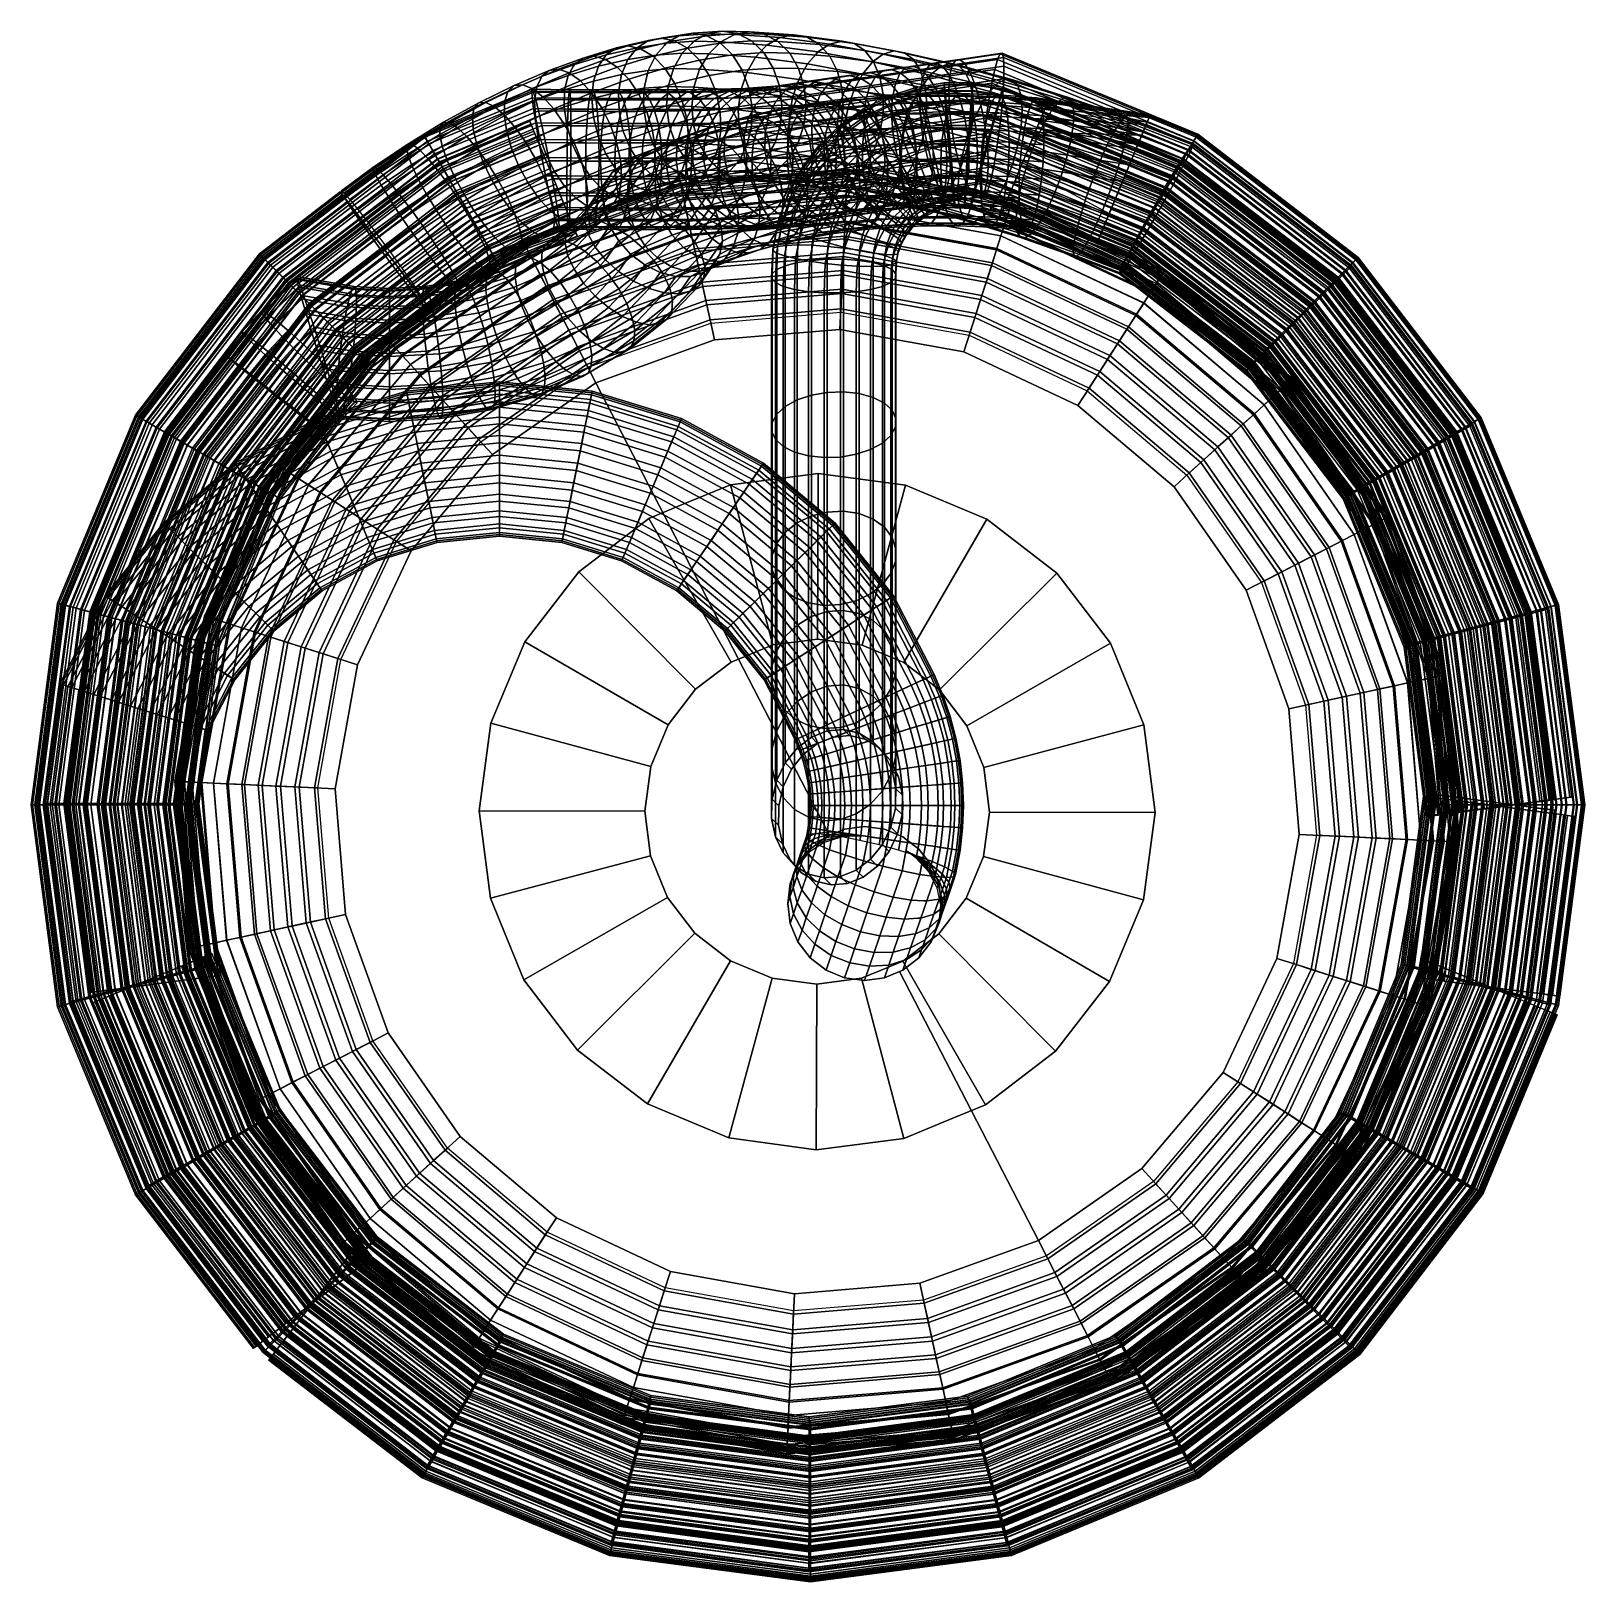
# Model space of a CAD drawing. Header units: metres. Extents: x -6.68 to -1.02, y 9.96 to 15.61.
import ezdxf

# ---------------------------------------------------------------- set-up
doc = ezdxf.new("R2010")
doc.units = ezdxf.units.M

msp = doc.modelspace()

# ---------------------------------------------------------------- linework, layer by layer
at = {"layer": '[Color_000]'}
for points, invisible_edges in [([(-4.584, 15.5254, -9.153), (-4.4308, 15.5778, -9.1913), (-4.4721, 15.5514, -9.2445)], 1), ([(-4.4308, 15.5778, -9.1913), (-4.584, 15.5254, -9.153), (-4.5472, 15.5507, -9.096)], 1), ([(-4.5472, 15.5507, -9.096), (-4.3841, 15.5865, -9.136), (-4.4308, 15.5778, -9.1913)], 1), ([(-4.3841, 15.5865, -9.136), (-4.5472, 15.5507, -9.096), (-4.5046, 15.5584, -9.0374)], 1), ([(-4.3724, 15.5603, -9.3519), (-4.5054, 15.5092, -9.292), (-4.3656, 15.5681, -9.344)], 3), ([(-4.3656, 15.5681, -9.344), (-4.5054, 15.5092, -9.292), (-4.4782, 15.5438, -9.2531)], 13), ([(-4.5046, 15.5584, -9.0374), (-4.3353, 15.5769, -9.0824), (-4.3841, 15.5865, -9.136)], 1), ([(-4.3353, 15.5769, -9.0824), (-4.5046, 15.5584, -9.0374), (-4.459, 15.5481, -8.9813)], 1), ([(-4.3656, 15.5681, -9.344), (-4.4782, 15.5438, -9.2531), (-4.4721, 15.5514, -9.2445)], 1), ([(-4.4721, 15.5514, -9.2445), (-4.3198, 15.5952, -9.295), (-4.3656, 15.5681, -9.344)], 1), ([(-4.3198, 15.5952, -9.295), (-4.4721, 15.5514, -9.2445), (-4.4308, 15.5778, -9.1913)], 1), ([(-4.459, 15.5481, -8.9813), (-4.2878, 15.5496, -9.0341), (-4.3353, 15.5769, -9.0824)], 1), ([(-4.4308, 15.5778, -9.1913), (-4.2693, 15.6044, -9.2433), (-4.3198, 15.5952, -9.295)], 1), ([(-4.2693, 15.6044, -9.2433), (-4.4308, 15.5778, -9.1913), (-4.3841, 15.5865, -9.136)], 1), ([(-4.2728, 15.5675, -9.4578), (-4.4035, 15.5251, -9.3871), (-4.2651, 15.5753, -9.4509)], 3), ([(-4.2651, 15.5753, -9.4509), (-4.4035, 15.5251, -9.3871), (-4.3724, 15.5603, -9.3519)], 13), ([(-4.4035, 15.5251, -9.3871), (-4.2728, 15.5675, -9.4578), (-4.3076, 15.532, -9.4892)], 1), ([(-4.3841, 15.5865, -9.136), (-4.2175, 15.5953, -9.1924), (-4.2693, 15.6044, -9.2433)], 1), ([(-4.2175, 15.5953, -9.1924), (-4.3841, 15.5865, -9.136), (-4.3353, 15.5769, -9.0824)], 1), ([(-4.2651, 15.5753, -9.4509), (-4.3724, 15.5603, -9.3519), (-4.3656, 15.5681, -9.344)], 1), ([(-4.3656, 15.5681, -9.344), (-4.2152, 15.6027, -9.4063), (-4.2651, 15.5753, -9.4509)], 1), ([(-4.2152, 15.6027, -9.4063), (-4.3656, 15.5681, -9.344), (-4.3198, 15.5952, -9.295)], 1), ([(-4.3353, 15.5769, -9.0824), (-4.1681, 15.5684, -9.146), (-4.2175, 15.5953, -9.1924)], 1), ([(-4.1681, 15.5684, -9.146), (-4.3353, 15.5769, -9.0824), (-4.2878, 15.5496, -9.0341)], 1), ([(-4.3198, 15.5952, -9.295), (-4.1611, 15.6122, -9.3584), (-4.2152, 15.6027, -9.4063)], 1), ([(-4.1611, 15.6122, -9.3584), (-4.3198, 15.5952, -9.295), (-4.2693, 15.6044, -9.2433)], 1), ([(-4.1673, 15.5729, -9.5695), (-4.3076, 15.532, -9.4892), (-4.2651, 15.5753, -9.4509)], 3), ([(-4.2651, 15.5753, -9.4509), (-4.3076, 15.532, -9.4892), (-4.2728, 15.5675, -9.4578)], 1), ([(-4.1751, 15.5651, -9.5762), (-4.3076, 15.532, -9.4892), (-4.1673, 15.5729, -9.5695)], 3), ([(-4.3076, 15.532, -9.4892), (-4.1751, 15.5651, -9.5762), (-4.2107, 15.5296, -9.6066)], 1), ([(-4.2878, 15.5496, -9.0341), (-4.1242, 15.5255, -9.107), (-4.1681, 15.5684, -9.146)], 1), ([(-4.2693, 15.6044, -9.2433), (-4.1065, 15.6033, -9.3105), (-4.1611, 15.6122, -9.3584)], 1), ([(-4.1065, 15.6033, -9.3105), (-4.2693, 15.6044, -9.2433), (-4.2175, 15.5953, -9.1924)], 1), ([(-4.1168, 15.6002, -9.5254), (-4.2651, 15.5753, -9.4509), (-4.2152, 15.6027, -9.4063)], 1), ([(-4.2651, 15.5753, -9.4509), (-4.1168, 15.6002, -9.5254), (-4.1673, 15.5729, -9.5695)], 1), ([(-4.2175, 15.5953, -9.1924), (-4.0552, 15.5765, -9.266), (-4.1065, 15.6033, -9.3105)], 1), ([(-4.0552, 15.5765, -9.266), (-4.2175, 15.5953, -9.1924), (-4.1681, 15.5684, -9.146)], 1), ([(-4.0629, 15.6098, -9.4774), (-4.2152, 15.6027, -9.4063), (-4.1611, 15.6122, -9.3584)], 1), ([(-4.2152, 15.6027, -9.4063), (-4.0629, 15.6098, -9.4774), (-4.1168, 15.6002, -9.5254)], 1), ([(-3.999, 15.561, -9.742), (-4.2107, 15.5296, -9.6066), (-4.1751, 15.5651, -9.5762)], 13), ([(-3.999, 15.561, -9.742), (-4.1751, 15.5651, -9.5762), (-4.1673, 15.5729, -9.5695)], 1), ([(-4.1681, 15.5684, -9.146), (-4.0107, 15.5337, -9.2277), (-4.0552, 15.5765, -9.266)], 1), ([(-4.0107, 15.5337, -9.2277), (-4.1681, 15.5684, -9.146), (-4.1242, 15.5255, -9.107)], 1), ([(-3.9519, 15.5885, -9.6945), (-4.1673, 15.5729, -9.5695), (-4.1168, 15.6002, -9.5254)], 1), ([(-4.1673, 15.5729, -9.5695), (-3.9519, 15.5885, -9.6945), (-3.999, 15.561, -9.742)], 1), ([(-4.1611, 15.6122, -9.3584), (-4.009, 15.6009, -9.4287), (-4.0629, 15.6098, -9.4774)], 1), ([(-4.009, 15.6009, -9.4287), (-4.1611, 15.6122, -9.3584), (-4.1065, 15.6033, -9.3105)], 1), ([(-3.9021, 15.5984, -9.6421), (-4.1168, 15.6002, -9.5254), (-4.0629, 15.6098, -9.4774)], 1), ([(-4.1168, 15.6002, -9.5254), (-3.9021, 15.5984, -9.6421), (-3.9519, 15.5885, -9.6945)], 1), ([(-4.1065, 15.6033, -9.3105), (-3.959, 15.5741, -9.3826), (-4.009, 15.6009, -9.4287)], 1), ([(-3.959, 15.5741, -9.3826), (-4.1065, 15.6033, -9.3105), (-4.0552, 15.5765, -9.266)], 1), ([(-4.0629, 15.6098, -9.4774), (-3.8531, 15.5898, -9.5885), (-3.9021, 15.5984, -9.6421)], 1), ([(-3.8531, 15.5898, -9.5885), (-4.0629, 15.6098, -9.4774), (-4.009, 15.6009, -9.4287)], 1), ([(-4.0552, 15.5765, -9.266), (-3.9162, 15.5313, -9.3423), (-3.959, 15.5741, -9.3826)], 1), ([(-3.9162, 15.5313, -9.3423), (-4.0552, 15.5765, -9.266), (-4.0107, 15.5337, -9.2277)], 1), ([(-4.009, 15.6009, -9.4287), (-3.8081, 15.5634, -9.5373), (-3.8531, 15.5898, -9.5885)], 1), ([(-3.8081, 15.5634, -9.5373), (-4.009, 15.6009, -9.4287), (-3.959, 15.5741, -9.3826)], 1), ([(-3.77, 15.5646, -9.8481), (-3.999, 15.561, -9.742), (-3.9519, 15.5885, -9.6945)], 1), ([(-3.999, 15.561, -9.742), (-3.77, 15.5646, -9.8481), (-3.8132, 15.5365, -9.8989)], 1), ([(-3.959, 15.5741, -9.3826), (-3.7702, 15.521, -9.4919), (-3.8081, 15.5634, -9.5373)], 1), ([(-3.7702, 15.521, -9.4919), (-3.959, 15.5741, -9.3826), (-3.9162, 15.5313, -9.3423)], 1), ([(-3.7251, 15.575, -9.7916), (-3.9519, 15.5885, -9.6945), (-3.9021, 15.5984, -9.6421)], 1), ([(-3.9519, 15.5885, -9.6945), (-3.7251, 15.575, -9.7916), (-3.77, 15.5646, -9.8481)], 1), ([(-3.9021, 15.5984, -9.6421), (-3.6817, 15.5672, -9.7332), (-3.7251, 15.575, -9.7916)], 1), ([(-3.6817, 15.5672, -9.7332), (-3.9021, 15.5984, -9.6421), (-3.8531, 15.5898, -9.5885)], 1), ([(-3.8531, 15.5898, -9.5885), (-3.6427, 15.5416, -9.6769), (-3.6817, 15.5672, -9.7332)], 1), ([(-3.6427, 15.5416, -9.6769), (-3.8531, 15.5898, -9.5885), (-3.8081, 15.5634, -9.5373)], 1), ([(-3.5752, 15.5287, -9.9824), (-3.8132, 15.5365, -9.8989), (-3.77, 15.5646, -9.8481)], 1), ([(-3.8081, 15.5634, -9.5373), (-3.6108, 15.5, -9.6265), (-3.6427, 15.5416, -9.6769)], 1), ([(-3.6108, 15.5, -9.6265), (-3.8081, 15.5634, -9.5373), (-3.7702, 15.521, -9.4919)], 1), ([(-3.5356, 15.5402, -9.9223), (-3.77, 15.5646, -9.8481), (-3.7251, 15.575, -9.7916)], 1), ([(-3.77, 15.5646, -9.8481), (-3.5356, 15.5402, -9.9223), (-3.5752, 15.5287, -9.9824)], 1), ([(-3.7251, 15.575, -9.7916), (-3.4982, 15.5334, -9.8598), (-3.5356, 15.5402, -9.9223)], 1), ([(-3.4982, 15.5334, -9.8598), (-3.7251, 15.575, -9.7916), (-3.6817, 15.5672, -9.7332)], 1), ([(-3.6817, 15.5672, -9.7332), (-3.4657, 15.509, -9.799), (-3.4982, 15.5334, -9.8598)], 1), ([(-3.4657, 15.509, -9.799), (-3.6817, 15.5672, -9.7332), (-3.6427, 15.5416, -9.6769)], 1), ([(-4.8197, 15.4463, -8.9974), (-4.6682, 15.5141, -9.01), (-4.7001, 15.4903, -9.0704)], 1), ([(-4.6682, 15.5141, -9.01), (-4.8197, 15.4463, -8.9974), (-4.7927, 15.4683, -8.9339)], 1), ([(-4.7927, 15.4683, -8.9339), (-4.6298, 15.5205, -8.9484), (-4.6682, 15.5141, -9.01)], 1), ([(-4.6298, 15.5205, -8.9484), (-4.7927, 15.4683, -8.9339), (-4.7585, 15.4732, -8.8697)], 1), ([(-4.7585, 15.4732, -8.8697), (-4.5874, 15.5092, -8.89), (-4.6298, 15.5205, -8.9484)], 1), ([(-4.5874, 15.5092, -8.89), (-4.7585, 15.4732, -8.8697), (-4.7195, 15.4606, -8.8092)], 1), ([(-4.5891, 15.5179, -9.1624), (-4.7233, 15.4507, -9.1256), (-4.584, 15.5254, -9.153)], 3), ([(-4.584, 15.5254, -9.153), (-4.7233, 15.4507, -9.1256), (-4.7001, 15.4903, -9.0704)], 3), ([(-4.7233, 15.4507, -9.1256), (-4.5891, 15.5179, -9.1624), (-4.6123, 15.4843, -9.2045)], 1), ([(-4.7195, 15.4606, -8.8092), (-4.5439, 15.4809, -8.8386), (-4.5874, 15.5092, -8.89)], 1), ([(-4.7001, 15.4903, -9.0704), (-4.5472, 15.5507, -9.096), (-4.584, 15.5254, -9.153)], 1), ([(-4.5472, 15.5507, -9.096), (-4.7001, 15.4903, -9.0704), (-4.6682, 15.5141, -9.01)], 1), ([(-4.6682, 15.5141, -9.01), (-4.5046, 15.5584, -9.0374), (-4.5472, 15.5507, -9.096)], 1), ([(-4.5046, 15.5584, -9.0374), (-4.6682, 15.5141, -9.01), (-4.6298, 15.5205, -8.9484)], 1), ([(-4.6303, 15.4302, -9.2471), (-4.5054, 15.5092, -9.292), (-4.5283, 15.4539, -9.3305)], 1), ([(-4.5054, 15.5092, -9.292), (-4.6303, 15.4302, -9.2471), (-4.6123, 15.4843, -9.2045)], 1), ([(-4.6298, 15.5205, -8.9484), (-4.459, 15.5481, -8.9813), (-4.5046, 15.5584, -9.0374)], 1), ([(-4.459, 15.5481, -8.9813), (-4.6298, 15.5205, -8.9484), (-4.5874, 15.5092, -8.89)], 1), ([(-4.4782, 15.5438, -9.2531), (-4.6123, 15.4843, -9.2045), (-4.4721, 15.5514, -9.2445)], 3), ([(-4.4721, 15.5514, -9.2445), (-4.6123, 15.4843, -9.2045), (-4.5891, 15.5179, -9.1624)], 13), ([(-4.6123, 15.4843, -9.2045), (-4.4782, 15.5438, -9.2531), (-4.5054, 15.5092, -9.292)], 1), ([(-4.4721, 15.5514, -9.2445), (-4.5891, 15.5179, -9.1624), (-4.584, 15.5254, -9.153)], 1), ([(-4.5874, 15.5092, -8.89), (-4.4134, 15.5204, -8.9313), (-4.459, 15.5481, -8.9813)], 1), ([(-4.4134, 15.5204, -8.9313), (-4.5874, 15.5092, -8.89), (-4.5439, 15.4809, -8.8386)], 1), ([(-4.5439, 15.4809, -8.8386), (-4.3711, 15.4772, -8.8911), (-4.4134, 15.5204, -8.9313)], 1), ([(-4.5283, 15.4539, -9.3305), (-4.4035, 15.5251, -9.3871), (-4.4311, 15.4692, -9.4213)], 1), ([(-4.4035, 15.5251, -9.3871), (-4.5283, 15.4539, -9.3305), (-4.5054, 15.5092, -9.292)], 1), ([(-4.5054, 15.5092, -9.292), (-4.3724, 15.5603, -9.3519), (-4.4035, 15.5251, -9.3871)], 1), ([(-4.2878, 15.5496, -9.0341), (-4.459, 15.5481, -8.9813), (-4.4134, 15.5204, -8.9313)], 1), ([(-4.4311, 15.4692, -9.4213), (-4.3076, 15.532, -9.4892), (-4.3396, 15.4757, -9.5187)], 1), ([(-4.3076, 15.532, -9.4892), (-4.4311, 15.4692, -9.4213), (-4.4035, 15.5251, -9.3871)], 1), ([(-4.4134, 15.5204, -8.9313), (-4.2447, 15.5067, -8.9944), (-4.2878, 15.5496, -9.0341)], 1), ([(-4.2447, 15.5067, -8.9944), (-4.4134, 15.5204, -8.9313), (-4.3711, 15.4772, -8.8911)], 1), ([(-4.3348, 15.4215, -8.8632), (-4.2447, 15.5067, -8.9944), (-4.3711, 15.4772, -8.8911)], 1), ([(-4.2107, 15.5296, -9.6066), (-4.3396, 15.4757, -9.5187), (-4.3076, 15.532, -9.4892)], 1), ([(-4.3396, 15.4757, -9.5187), (-4.2107, 15.5296, -9.6066), (-4.2442, 15.4734, -9.6342)], 1), ([(-4.2447, 15.5067, -8.9944), (-4.3348, 15.4215, -8.8632), (-4.209, 15.4508, -8.9661)], 1), ([(-4.1242, 15.5255, -9.107), (-4.2878, 15.5496, -9.0341), (-4.2447, 15.5067, -8.9944)], 1), ([(-4.2447, 15.5067, -8.9944), (-4.089, 15.4696, -9.0782), (-4.1242, 15.5255, -9.107)], 1), ([(-4.089, 15.4696, -9.0782), (-4.2447, 15.5067, -8.9944), (-4.209, 15.4508, -8.9661)], 1), ([(-4.0401, 15.5175, -9.7815), (-4.2442, 15.4734, -9.6342), (-4.2107, 15.5296, -9.6066)], 1), ([(-4.2442, 15.4734, -9.6342), (-4.0401, 15.5175, -9.7815), (-4.0726, 15.4612, -9.8101)], 1), ([(-4.0064, 15.5531, -9.7492), (-4.2107, 15.5296, -9.6066), (-3.999, 15.561, -9.742)], 3), ([(-4.2107, 15.5296, -9.6066), (-4.0064, 15.5531, -9.7492), (-4.0401, 15.5175, -9.7815)], 1), ([(-4.1242, 15.5255, -9.107), (-3.976, 15.4777, -9.1984), (-4.0107, 15.5337, -9.2277)], 1), ([(-3.976, 15.4777, -9.1984), (-4.1242, 15.5255, -9.107), (-4.089, 15.4696, -9.0782)], 1), ([(-4.0401, 15.5175, -9.7815), (-3.8834, 15.4363, -9.9699), (-4.0726, 15.4612, -9.8101)], 1), ([(-3.8132, 15.5365, -9.8989), (-4.0401, 15.5175, -9.7815), (-3.999, 15.561, -9.742)], 3), ([(-3.999, 15.561, -9.742), (-4.0401, 15.5175, -9.7815), (-4.0064, 15.5531, -9.7492)], 1), ([(-3.8202, 15.5285, -9.9064), (-4.0401, 15.5175, -9.7815), (-3.8132, 15.5365, -9.8989)], 3), ([(-4.0401, 15.5175, -9.7815), (-3.8202, 15.5285, -9.9064), (-3.8519, 15.4927, -9.9404)], 1), ([(-3.8834, 15.4363, -9.9699), (-4.0401, 15.5175, -9.7815), (-3.8519, 15.4927, -9.9404)], 1), ([(-4.0107, 15.5337, -9.2277), (-3.8835, 15.4754, -9.3105), (-3.9162, 15.5313, -9.3423)], 1), ([(-3.8835, 15.4754, -9.3105), (-4.0107, 15.5337, -9.2277), (-3.976, 15.4777, -9.1984)], 1), ([(-3.9162, 15.5313, -9.3423), (-3.7421, 15.4654, -9.4555), (-3.7702, 15.521, -9.4919)], 1), ([(-3.7421, 15.4654, -9.4555), (-3.9162, 15.5313, -9.3423), (-3.8835, 15.4754, -9.3105)], 1), ([(-3.6143, 15.4999, -10.036), (-3.8519, 15.4927, -9.9404), (-3.8132, 15.5365, -9.8989)], 3), ([(-3.8132, 15.5365, -9.8989), (-3.8519, 15.4927, -9.9404), (-3.8202, 15.5285, -9.9064)], 1), ([(-3.8132, 15.5365, -9.8989), (-3.5752, 15.5287, -9.9824), (-3.6143, 15.4999, -10.036)], 1), ([(-3.7702, 15.521, -9.4919), (-3.5882, 15.4451, -9.5855), (-3.6108, 15.5, -9.6265)], 1), ([(-3.5882, 15.4451, -9.5855), (-3.7702, 15.521, -9.4919), (-3.7421, 15.4654, -9.4555)], 1), ([(-3.6427, 15.5416, -9.6769), (-3.4402, 15.4685, -9.7442), (-3.4657, 15.509, -9.799)], 1), ([(-3.4402, 15.4685, -9.7442), (-3.6427, 15.5416, -9.6769), (-3.6108, 15.5, -9.6265)], 1), ([(-3.3698, 15.4814, -10.0959), (-3.6143, 15.4999, -10.036), (-3.5752, 15.5287, -9.9824)], 1), ([(-3.3358, 15.4941, -10.0327), (-3.5752, 15.5287, -9.9824), (-3.5356, 15.5402, -9.9223)], 1), ([(-3.5752, 15.5287, -9.9824), (-3.3358, 15.4941, -10.0327), (-3.3698, 15.4814, -10.0959)], 1), ([(-3.5356, 15.5402, -9.9223), (-3.3048, 15.4889, -9.9666), (-3.3358, 15.4941, -10.0327)], 1), ([(-3.3048, 15.4889, -9.9666), (-3.5356, 15.5402, -9.9223), (-3.4982, 15.5334, -9.8598)], 1), ([(-3.4982, 15.5334, -9.8598), (-3.279, 15.466, -9.9021), (-3.3048, 15.4889, -9.9666)], 1), ([(-3.279, 15.466, -9.9021), (-3.4982, 15.5334, -9.8598), (-3.4657, 15.509, -9.799)], 1), ([(-3.4657, 15.509, -9.799), (-3.2602, 15.4271, -9.8436), (-3.279, 15.466, -9.9021)], 1), ([(-3.2602, 15.4271, -9.8436), (-3.4657, 15.509, -9.799), (-3.4402, 15.4685, -9.7442)], 1), ([(-3.4068, 15.4884, -8.7452), (-3.3151, 15.5018, -8.7698), (-3.3129, 15.5055, -8.7576)], 13), ([(-3.4068, 15.4884, -8.7452), (-3.3129, 15.5055, -8.7576), (-3.4037, 15.4923, -8.7333)], 1), ([(-3.2974, 15.5093, -8.6871), (-3.4037, 15.4923, -8.7333), (-3.3129, 15.5055, -8.7576)], 1), ([(-3.4037, 15.4923, -8.7333), (-3.2974, 15.5093, -8.6871), (-3.3829, 15.4968, -8.6642)], 1), ([(-3.2798, 15.4959, -8.6179), (-3.3829, 15.4968, -8.6642), (-3.2974, 15.5093, -8.6871)], 1), ([(-3.1592, 15.5091, -8.8556), (-3.3332, 15.4488, -8.8835), (-3.1694, 15.4727, -8.9141)], 1), ([(-3.3332, 15.4488, -8.8835), (-3.1592, 15.5091, -8.8556), (-3.3251, 15.4849, -8.8246)], 1), ([(-3.1518, 15.5256, -8.8003), (-3.3251, 15.4849, -8.8246), (-3.1592, 15.5091, -8.8556)], 1), ([(-3.3251, 15.4849, -8.8246), (-3.1518, 15.5256, -8.8003), (-3.3151, 15.5018, -8.7698)], 3), ([(-3.3151, 15.5018, -8.7698), (-3.1518, 15.5256, -8.8003), (-3.1501, 15.5292, -8.788)], 13), ([(-3.3151, 15.5018, -8.7698), (-3.1501, 15.5292, -8.788), (-3.3129, 15.5055, -8.7576)], 1), ([(-3.1429, 15.5318, -8.716), (-3.3129, 15.5055, -8.7576), (-3.1501, 15.5292, -8.788)], 1), ([(-3.3129, 15.5055, -8.7576), (-3.1429, 15.5318, -8.716), (-3.2974, 15.5093, -8.6871)], 1), ([(-3.138, 15.5165, -8.6444), (-3.2974, 15.5093, -8.6871), (-3.1429, 15.5318, -8.716)], 1), ([(-3.2974, 15.5093, -8.6871), (-3.138, 15.5165, -8.6444), (-3.2798, 15.4959, -8.6179)], 1), ([(-3.1357, 15.4845, -8.5781), (-3.2798, 15.4959, -8.6179), (-3.138, 15.5165, -8.6444)], 1), ([(-3.1694, 15.4727, -8.9141), (-2.4439, 15.2128, -8.8556), (-3.1592, 15.5091, -8.8556)], 1), ([(-3.1592, 15.5091, -8.8556), (-2.4347, 15.2286, -8.8003), (-3.1518, 15.5256, -8.8003)], 3), ([(-2.4347, 15.2286, -8.8003), (-3.1592, 15.5091, -8.8556), (-2.4439, 15.2128, -8.8556)], 1), ([(-3.1518, 15.5256, -8.8003), (-2.4327, 15.2321, -8.788), (-3.1501, 15.5292, -8.788)], 1), ([(-3.1518, 15.5256, -8.8003), (-2.4347, 15.2286, -8.8003), (-2.4327, 15.2321, -8.788)], 13), ([(-3.1501, 15.5292, -8.788), (-2.4301, 15.2365, -8.716), (-3.1429, 15.5318, -8.716)], 1), ([(-2.4301, 15.2365, -8.716), (-3.1501, 15.5292, -8.788), (-2.4327, 15.2321, -8.788)], 1), ([(-2.4363, 15.2259, -8.6444), (-3.1429, 15.5318, -8.716), (-2.4301, 15.2365, -8.716)], 1), ([(-3.1429, 15.5318, -8.716), (-2.4363, 15.2259, -8.6444), (-3.138, 15.5165, -8.6444)], 1), ([(-2.4508, 15.2008, -8.5781), (-3.138, 15.5165, -8.6444), (-2.4363, 15.2259, -8.6444)], 1), ([(-3.138, 15.5165, -8.6444), (-2.4508, 15.2008, -8.5781), (-3.1357, 15.4845, -8.5781)], 1), ([(-4.9415, 15.3939, -8.9345), (-4.7927, 15.4683, -8.9339), (-4.8197, 15.4463, -8.9974)], 1), ([(-4.7927, 15.4683, -8.9339), (-4.9415, 15.3939, -8.9345), (-4.9196, 15.4137, -8.8684)], 1), ([(-4.9196, 15.4137, -8.8684), (-4.7585, 15.4732, -8.8697), (-4.7927, 15.4683, -8.9339)], 1), ([(-4.7585, 15.4732, -8.8697), (-4.9196, 15.4137, -8.8684), (-4.8898, 15.4167, -8.802)], 1), ([(-4.8898, 15.4167, -8.802), (-4.7195, 15.4606, -8.8092), (-4.7585, 15.4732, -8.8697)], 1), ([(-4.7195, 15.4606, -8.8092), (-4.8898, 15.4167, -8.802), (-4.8542, 15.4027, -8.7397)], 1), ([(-4.8542, 15.4027, -8.7397), (-4.6782, 15.4315, -8.7565), (-4.7195, 15.4606, -8.8092)], 1), ([(-4.8452, 15.3581, -9.1052), (-4.7233, 15.4507, -9.1256), (-4.7362, 15.3982, -9.1718)], 1), ([(-4.7233, 15.4507, -9.1256), (-4.8452, 15.3581, -9.1052), (-4.8376, 15.4087, -9.0558)], 1), ([(-4.7044, 15.4831, -9.0804), (-4.8376, 15.4087, -9.0558), (-4.7001, 15.4903, -9.0704)], 3), ([(-4.7001, 15.4903, -9.0704), (-4.8376, 15.4087, -9.0558), (-4.8229, 15.4395, -9.008)], 13), ([(-4.8376, 15.4087, -9.0558), (-4.7044, 15.4831, -9.0804), (-4.7233, 15.4507, -9.1256)], 1), ([(-4.7001, 15.4903, -9.0704), (-4.8229, 15.4395, -9.008), (-4.8197, 15.4463, -8.9974)], 1), ([(-4.7362, 15.3982, -9.1718), (-4.6123, 15.4843, -9.2045), (-4.6303, 15.4302, -9.2471)], 1), ([(-4.6123, 15.4843, -9.2045), (-4.7362, 15.3982, -9.1718), (-4.7233, 15.4507, -9.1256)], 1), ([(-4.7001, 15.4903, -9.0704), (-4.7233, 15.4507, -9.1256), (-4.7044, 15.4831, -9.0804)], 1), ([(-4.5439, 15.4809, -8.8386), (-4.7195, 15.4606, -8.8092), (-4.6782, 15.4315, -8.7565)], 1), ([(-4.6782, 15.4315, -8.7565), (-4.5024, 15.4375, -8.7977), (-4.5439, 15.4809, -8.8386)], 1), ([(-4.5393, 15.3894, -9.3574), (-4.6303, 15.4302, -9.2471), (-4.5283, 15.4539, -9.3305)], 1), ([(-4.3711, 15.4772, -8.8911), (-4.5439, 15.4809, -8.8386), (-4.5024, 15.4375, -8.7977)], 1), ([(-4.5283, 15.4539, -9.3305), (-4.4464, 15.404, -9.4442), (-4.5393, 15.3894, -9.3574)], 1), ([(-4.4464, 15.404, -9.4442), (-4.5283, 15.4539, -9.3305), (-4.4311, 15.4692, -9.4213)], 1), ([(-4.4656, 15.382, -8.7702), (-4.3711, 15.4772, -8.8911), (-4.5024, 15.4375, -8.7977)], 1), ([(-4.3711, 15.4772, -8.8911), (-4.4656, 15.382, -8.7702), (-4.3348, 15.4215, -8.8632)], 1), ([(-4.4311, 15.4692, -9.4213), (-4.359, 15.4103, -9.5372), (-4.4464, 15.404, -9.4442)], 1), ([(-4.359, 15.4103, -9.5372), (-4.4311, 15.4692, -9.4213), (-4.3396, 15.4757, -9.5187)], 1), ([(-4.2442, 15.4734, -9.6342), (-4.359, 15.4103, -9.5372), (-4.3396, 15.4757, -9.5187)], 1), ([(-4.359, 15.4103, -9.5372), (-4.2442, 15.4734, -9.6342), (-4.2655, 15.408, -9.6504)], 1), ([(-4.3072, 15.3571, -8.8496), (-4.209, 15.4508, -8.9661), (-4.3348, 15.4215, -8.8632)], 1), ([(-4.209, 15.4508, -8.9661), (-4.3072, 15.3571, -8.8496), (-4.1831, 15.386, -8.951)], 1), ([(-4.2442, 15.4734, -9.6342), (-4.0942, 15.3958, -9.8261), (-4.2655, 15.408, -9.6504)], 1), ([(-4.0942, 15.3958, -9.8261), (-4.2442, 15.4734, -9.6342), (-4.0726, 15.4612, -9.8101)], 1), ([(-4.1831, 15.386, -8.951), (-4.089, 15.4696, -9.0782), (-4.209, 15.4508, -8.9661)], 1), ([(-4.089, 15.4696, -9.0782), (-4.1831, 15.386, -8.951), (-4.0649, 15.4045, -9.0615)], 1), ([(-4.0726, 15.4612, -9.8101), (-3.9056, 15.3709, -9.9853), (-4.0942, 15.3958, -9.8261)], 1), ([(-4.089, 15.4696, -9.0782), (-3.9535, 15.4125, -9.18), (-3.976, 15.4777, -9.1984)], 1), ([(-3.9535, 15.4125, -9.18), (-4.089, 15.4696, -9.0782), (-4.0649, 15.4045, -9.0615)], 1), ([(-3.9056, 15.3709, -9.9853), (-4.0726, 15.4612, -9.8101), (-3.8834, 15.4363, -9.9699)], 1), ([(-3.9535, 15.4125, -9.18), (-3.8835, 15.4754, -9.3105), (-3.976, 15.4777, -9.1984)], 1), ([(-3.8835, 15.4754, -9.3105), (-3.9535, 15.4125, -9.18), (-3.8632, 15.4103, -9.2894)], 1), ([(-3.8632, 15.4103, -9.2894), (-3.7421, 15.4654, -9.4555), (-3.8835, 15.4754, -9.3105)], 1), ([(-3.8519, 15.4927, -9.9404), (-3.6809, 15.399, -10.1096), (-3.8834, 15.4363, -9.9699)], 1), ([(-3.7421, 15.4654, -9.4555), (-3.8632, 15.4103, -9.2894), (-3.7255, 15.4005, -9.4306)], 1), ([(-3.6209, 15.4918, -10.0439), (-3.8519, 15.4927, -9.9404), (-3.6143, 15.4999, -10.036)], 3), ([(-3.8519, 15.4927, -9.9404), (-3.6209, 15.4918, -10.0439), (-3.6504, 15.4556, -10.0794)], 1), ([(-3.6809, 15.399, -10.1096), (-3.8519, 15.4927, -9.9404), (-3.6504, 15.4556, -10.0794)], 1), ([(-3.7002, 15.4506, -8.5091), (-3.8158, 15.4322, -8.5118), (-3.7406, 15.4432, -8.5686)], 1), ([(-3.8158, 15.4322, -8.5118), (-3.7002, 15.4506, -8.5091), (-3.7711, 15.4403, -8.4556)], 1), ([(-3.7764, 15.4191, -8.6251), (-3.667, 15.4505, -8.6302), (-3.6613, 15.4548, -8.6194)], 13), ([(-3.7764, 15.4191, -8.6251), (-3.6613, 15.4548, -8.6194), (-3.7471, 15.4388, -8.5788)], 3), ([(-3.667, 15.4505, -8.6302), (-3.7764, 15.4191, -8.6251), (-3.6928, 15.4313, -8.6787)], 1), ([(-3.6581, 15.4408, -8.4507), (-3.7711, 15.4403, -8.4556), (-3.7002, 15.4506, -8.5091)], 1), ([(-3.7471, 15.4388, -8.5788), (-3.6613, 15.4548, -8.6194), (-3.7406, 15.4432, -8.5686)], 1), ([(-3.7255, 15.4005, -9.4306), (-3.5882, 15.4451, -9.5855), (-3.7421, 15.4654, -9.4555)], 1), ([(-3.6255, 15.4615, -8.557), (-3.7406, 15.4432, -8.5686), (-3.6613, 15.4548, -8.6194)], 1), ([(-3.7406, 15.4432, -8.5686), (-3.6255, 15.4615, -8.557), (-3.7002, 15.4506, -8.5091)], 1), ([(-3.588, 15.451, -8.4957), (-3.7002, 15.4506, -8.5091), (-3.6255, 15.4615, -8.557)], 1), ([(-3.7002, 15.4506, -8.5091), (-3.588, 15.451, -8.4957), (-3.6581, 15.4408, -8.4507)], 1), ([(-3.5832, 15.4627, -8.6752), (-3.6928, 15.4313, -8.6787), (-3.6053, 15.4441, -8.7258)], 1), ([(-3.6928, 15.4313, -8.6787), (-3.5832, 15.4627, -8.6752), (-3.667, 15.4505, -8.6302)], 3), ([(-3.6504, 15.4556, -10.0794), (-3.4673, 15.3498, -10.2275), (-3.6809, 15.399, -10.1096)], 1), ([(-3.667, 15.4505, -8.6302), (-3.5832, 15.4627, -8.6752), (-3.5784, 15.4668, -8.664)], 13), ([(-3.667, 15.4505, -8.6302), (-3.5784, 15.4668, -8.664), (-3.6613, 15.4548, -8.6194)], 1), ([(-3.5474, 15.4728, -8.5989), (-3.6613, 15.4548, -8.6194), (-3.5784, 15.4668, -8.664)], 1), ([(-3.6613, 15.4548, -8.6194), (-3.5474, 15.4728, -8.5989), (-3.6255, 15.4615, -8.557)], 1), ([(-3.5511, 15.424, -8.4397), (-3.6581, 15.4408, -8.4507), (-3.588, 15.451, -8.4957)], 1), ([(-3.4047, 15.4516, -10.1518), (-3.6504, 15.4556, -10.0794), (-3.6209, 15.4918, -10.0439)], 13), ([(-3.6504, 15.4556, -10.0794), (-3.4107, 15.4434, -10.16), (-3.4379, 15.4067, -10.1967)], 1), ([(-3.4107, 15.4434, -10.16), (-3.6504, 15.4556, -10.0794), (-3.4047, 15.4516, -10.1518)], 3), ([(-3.4673, 15.3498, -10.2275), (-3.6504, 15.4556, -10.0794), (-3.4379, 15.4067, -10.1967)], 1), ([(-3.5145, 15.4573, -8.7659), (-3.6263, 15.4061, -8.7801), (-3.5313, 15.4199, -8.8221)], 1), ([(-3.6263, 15.4061, -8.7801), (-3.5145, 15.4573, -8.7659), (-3.6053, 15.4441, -8.7258)], 1), ([(-3.5146, 15.4617, -8.5351), (-3.6255, 15.4615, -8.557), (-3.5474, 15.4728, -8.5989)], 1), ([(-3.6255, 15.4615, -8.557), (-3.5146, 15.4617, -8.5351), (-3.588, 15.451, -8.4957)], 1), ([(-3.4047, 15.4516, -10.1518), (-3.6209, 15.4918, -10.0439), (-3.6143, 15.4999, -10.036)], 1), ([(-3.6143, 15.4999, -10.036), (-3.3698, 15.4814, -10.0959), (-3.4047, 15.4516, -10.1518)], 1), ([(-3.6108, 15.5, -9.6265), (-3.4234, 15.4148, -9.6991), (-3.4402, 15.4685, -9.7442)], 1), ([(-3.4234, 15.4148, -9.6991), (-3.6108, 15.5, -9.6265), (-3.5882, 15.4451, -9.5855)], 1), ([(-3.4963, 15.4754, -8.7136), (-3.6053, 15.4441, -8.7258), (-3.5145, 15.4573, -8.7659)], 1), ([(-3.6053, 15.4441, -8.7258), (-3.4963, 15.4754, -8.7136), (-3.5832, 15.4627, -8.6752)], 3), ([(-3.4821, 15.4341, -8.4768), (-3.588, 15.451, -8.4957), (-3.5146, 15.4617, -8.5351)], 1), ([(-3.588, 15.451, -8.4957), (-3.4821, 15.4341, -8.4768), (-3.5511, 15.424, -8.4397)], 1), ([(-3.5832, 15.4627, -8.6752), (-3.4963, 15.4754, -8.7136), (-3.4923, 15.4794, -8.702)], 13), ([(-3.5832, 15.4627, -8.6752), (-3.4923, 15.4794, -8.702), (-3.5784, 15.4668, -8.664)], 1), ([(-3.4664, 15.4846, -8.6347), (-3.5784, 15.4668, -8.664), (-3.4923, 15.4794, -8.702)], 1), ([(-3.5784, 15.4668, -8.664), (-3.4664, 15.4846, -8.6347), (-3.5474, 15.4728, -8.5989)], 1), ([(-3.4385, 15.4727, -8.5687), (-3.5474, 15.4728, -8.5989), (-3.4664, 15.4846, -8.6347)], 1), ([(-3.5474, 15.4728, -8.5989), (-3.4385, 15.4727, -8.5687), (-3.5146, 15.4617, -8.5351)], 1), ([(-3.4209, 15.4709, -8.7989), (-3.5313, 15.4199, -8.8221), (-3.4334, 15.4342, -8.8566)], 1), ([(-3.5313, 15.4199, -8.8221), (-3.4209, 15.4709, -8.7989), (-3.5145, 15.4573, -8.7659)], 1), ([(-3.4105, 15.4445, -8.5084), (-3.5146, 15.4617, -8.5351), (-3.4385, 15.4727, -8.5687)], 1), ([(-3.5146, 15.4617, -8.5351), (-3.4105, 15.4445, -8.5084), (-3.4821, 15.4341, -8.4768)], 1), ([(-3.4068, 15.4884, -8.7452), (-3.5145, 15.4573, -8.7659), (-3.4209, 15.4709, -8.7989)], 1), ([(-3.5145, 15.4573, -8.7659), (-3.4068, 15.4884, -8.7452), (-3.4963, 15.4754, -8.7136)], 3), ([(-3.4963, 15.4754, -8.7136), (-3.4068, 15.4884, -8.7452), (-3.4037, 15.4923, -8.7333)], 13), ([(-3.4963, 15.4754, -8.7136), (-3.4037, 15.4923, -8.7333), (-3.4923, 15.4794, -8.702)], 1), ([(-3.3829, 15.4968, -8.6642), (-3.4923, 15.4794, -8.702), (-3.4037, 15.4923, -8.7333)], 1), ([(-3.4923, 15.4794, -8.702), (-3.3829, 15.4968, -8.6642), (-3.4664, 15.4846, -8.6347)], 1), ([(-3.3601, 15.4842, -8.5964), (-3.4664, 15.4846, -8.6347), (-3.3829, 15.4968, -8.6642)], 1), ([(-3.4664, 15.4846, -8.6347), (-3.3601, 15.4842, -8.5964), (-3.4385, 15.4727, -8.5687)], 1), ([(-3.4402, 15.4685, -9.7442), (-3.2497, 15.3748, -9.795), (-3.2602, 15.4271, -9.8436)], 1), ([(-3.2497, 15.3748, -9.795), (-3.4402, 15.4685, -9.7442), (-3.4234, 15.4148, -9.6991)], 1), ([(-3.3366, 15.4553, -8.5345), (-3.4385, 15.4727, -8.5687), (-3.3601, 15.4842, -8.5964)], 1), ([(-3.4385, 15.4727, -8.5687), (-3.3366, 15.4553, -8.5345), (-3.4105, 15.4445, -8.5084)], 1), ([(-3.1867, 15.3922, -10.2449), (-3.4379, 15.4067, -10.1967), (-3.4047, 15.4516, -10.1518)], 3), ([(-3.4047, 15.4516, -10.1518), (-3.4379, 15.4067, -10.1967), (-3.4107, 15.4434, -10.16)], 1), ([(-3.3251, 15.4849, -8.8246), (-3.4334, 15.4342, -8.8566), (-3.3332, 15.4488, -8.8835)], 1), ([(-3.4334, 15.4342, -8.8566), (-3.3251, 15.4849, -8.8246), (-3.4209, 15.4709, -8.7989)], 1), ([(-3.3151, 15.5018, -8.7698), (-3.4209, 15.4709, -8.7989), (-3.3251, 15.4849, -8.8246)], 1), ([(-3.4209, 15.4709, -8.7989), (-3.3151, 15.5018, -8.7698), (-3.4068, 15.4884, -8.7452)], 3), ([(-3.3143, 15.412, -8.4826), (-3.4105, 15.4445, -8.5084), (-3.3366, 15.4553, -8.5345)], 1), ([(-3.1564, 15.4232, -10.1871), (-3.4047, 15.4516, -10.1518), (-3.3698, 15.4814, -10.0959)], 1), ([(-3.4047, 15.4516, -10.1518), (-3.1564, 15.4232, -10.1871), (-3.1867, 15.3922, -10.2449)], 1), ([(-3.3829, 15.4968, -8.6642), (-3.2798, 15.4959, -8.6179), (-3.3601, 15.4842, -8.5964)], 1), ([(-3.128, 15.4375, -10.1215), (-3.3698, 15.4814, -10.0959), (-3.3358, 15.4941, -10.0327)], 1), ([(-3.3698, 15.4814, -10.0959), (-3.128, 15.4375, -10.1215), (-3.1564, 15.4232, -10.1871)], 1), ([(-3.2611, 15.4663, -8.5547), (-3.3601, 15.4842, -8.5964), (-3.2798, 15.4959, -8.6179)], 1), ([(-3.3601, 15.4842, -8.5964), (-3.2611, 15.4663, -8.5547), (-3.3366, 15.4553, -8.5345)], 1), ([(-3.2427, 15.4225, -8.5018), (-3.3366, 15.4553, -8.5345), (-3.2611, 15.4663, -8.5547)], 1), ([(-3.3366, 15.4553, -8.5345), (-3.2427, 15.4225, -8.5018), (-3.3143, 15.412, -8.4826)], 1), ([(-3.3358, 15.4941, -10.0327), (-3.1037, 15.4341, -10.0525), (-3.128, 15.4375, -10.1215)], 1), ([(-3.1037, 15.4341, -10.0525), (-3.3358, 15.4941, -10.0327), (-3.3048, 15.4889, -9.9666)], 1), ([(-3.3332, 15.4488, -8.8835), (-3.1801, 15.4225, -8.9595), (-3.1694, 15.4727, -8.9141)], 1), ([(-3.3048, 15.4889, -9.9666), (-3.085, 15.4131, -9.985), (-3.1037, 15.4341, -10.0525)], 1), ([(-3.085, 15.4131, -9.985), (-3.3048, 15.4889, -9.9666), (-3.279, 15.466, -9.9021)], 1), ([(-3.2798, 15.4959, -8.6179), (-3.1357, 15.4845, -8.5781), (-3.2611, 15.4663, -8.5547)], 1), ([(-3.279, 15.466, -9.9021), (-3.0732, 15.3761, -9.9235), (-3.085, 15.4131, -9.985)], 1), ([(-3.0732, 15.3761, -9.9235), (-3.279, 15.466, -9.9021), (-3.2602, 15.4271, -9.8436)], 1), ([(-3.1362, 15.438, -8.5217), (-3.2611, 15.4663, -8.5547), (-3.1357, 15.4845, -8.5781)], 1), ([(-3.2611, 15.4663, -8.5547), (-3.1362, 15.438, -8.5217), (-3.2427, 15.4225, -8.5018)], 1), ([(-2.4882, 15.1359, -8.9595), (-3.1694, 15.4727, -8.9141), (-3.1801, 15.4225, -8.9595)], 1), ([(-3.1694, 15.4727, -8.9141), (-2.4882, 15.1359, -8.9595), (-2.4628, 15.18, -8.9141)], 1), ([(-2.4439, 15.2128, -8.8556), (-3.1694, 15.4727, -8.9141), (-2.4628, 15.18, -8.9141)], 1), ([(-3.1357, 15.4845, -8.5781), (-2.4726, 15.1631, -8.5217), (-3.1362, 15.438, -8.5217)], 1), ([(-2.4726, 15.1631, -8.5217), (-3.1357, 15.4845, -8.5781), (-2.4508, 15.2008, -8.5781)], 1), ([(-4.8541, 15.4003, -7.7322), (-5.2472, 15.2309, -7.6599), (-5.2502, 15.2362, -7.7322)], 1), ([(-5.2502, 15.2362, -7.7322), (-4.8492, 15.3902, -7.8035), (-4.8541, 15.4003, -7.7322)], 1), ([(-5.2472, 15.2309, -7.6599), (-4.8541, 15.4003, -7.7322), (-4.8558, 15.393, -7.6599)], 1), ([(-4.8558, 15.393, -7.6599), (-5.2356, 15.2109, -7.5914), (-5.2472, 15.2309, -7.6599)], 1), ([(-5.2356, 15.2109, -7.5914), (-4.8558, 15.393, -7.6599), (-4.854, 15.369, -7.5914)], 1), ([(-4.9438, 15.3875, -8.9456), (-5.066, 15.3275, -8.8938), (-4.9415, 15.3939, -8.9345)], 3), ([(-4.9415, 15.3939, -8.9345), (-5.066, 15.3275, -8.8938), (-5.0647, 15.3335, -8.8823)], 1), ([(-5.0647, 15.3335, -8.8823), (-4.9196, 15.4137, -8.8684), (-4.9415, 15.3939, -8.9345)], 1), ([(-4.9196, 15.4137, -8.8684), (-5.0647, 15.3335, -8.8823), (-5.048, 15.3508, -8.8141)], 1), ([(-5.048, 15.3508, -8.8141), (-4.8898, 15.4167, -8.802), (-4.9196, 15.4137, -8.8684)], 1), ([(-4.8898, 15.4167, -8.802), (-5.048, 15.3508, -8.8141), (-5.0226, 15.3516, -8.7458)], 1), ([(-5.0226, 15.3516, -8.7458), (-4.8542, 15.4027, -8.7397), (-4.8898, 15.4167, -8.802)], 1), ([(-4.8542, 15.4027, -8.7397), (-5.0226, 15.3516, -8.7458), (-4.9904, 15.3359, -8.6821)], 1), ([(-4.9904, 15.3359, -8.6821), (-4.8151, 15.3727, -8.6859), (-4.8542, 15.4027, -8.7397)], 1), ([(-4.9563, 15.3103, -9.0479), (-4.8376, 15.4087, -9.0558), (-4.8452, 15.3581, -9.1052)], 1), ([(-4.8376, 15.4087, -9.0558), (-4.9563, 15.3103, -9.0479), (-4.954, 15.3586, -8.9957)], 1), ([(-4.8229, 15.4395, -9.008), (-4.954, 15.3586, -8.9957), (-4.8197, 15.4463, -8.9974)], 3), ([(-4.8197, 15.4463, -8.9974), (-4.954, 15.3586, -8.9957), (-4.9438, 15.3875, -8.9456)], 13), ([(-4.954, 15.3586, -8.9957), (-4.8229, 15.4395, -9.008), (-4.8376, 15.4087, -9.0558)], 1), ([(-4.8197, 15.4463, -8.9974), (-4.9438, 15.3875, -8.9456), (-4.9415, 15.3939, -8.9345)], 1), ([(-4.7176, 15.3988, -7.7211), (-4.8558, 15.393, -7.6599), (-4.8541, 15.4003, -7.7322)], 1), ([(-4.8558, 15.393, -7.6599), (-4.7176, 15.3988, -7.7211), (-4.7195, 15.3916, -7.6488)], 1), ([(-4.7195, 15.3916, -7.6488), (-4.854, 15.369, -7.5914), (-4.8558, 15.393, -7.6599)], 1), ([(-4.6782, 15.4315, -8.7565), (-4.8542, 15.4027, -8.7397), (-4.8151, 15.3727, -8.6859)], 1), ([(-4.716, 15.3887, -7.7927), (-4.8541, 15.4003, -7.7322), (-4.8492, 15.3902, -7.8035)], 1), ([(-4.8541, 15.4003, -7.7322), (-4.716, 15.3887, -7.7927), (-4.7176, 15.3988, -7.7211)], 1), ([(-4.7362, 15.3982, -9.1718), (-4.842, 15.2979, -9.1422), (-4.8452, 15.3581, -9.1052)], 1), ([(-4.842, 15.2979, -9.1422), (-4.7362, 15.3982, -9.1718), (-4.7379, 15.3362, -9.2058)], 1), ([(-4.8151, 15.3727, -8.6859), (-4.6374, 15.3878, -8.7152), (-4.6782, 15.4315, -8.7565)], 1), ([(-4.7362, 15.3982, -9.1718), (-4.6367, 15.3668, -9.2778), (-4.7379, 15.3362, -9.2058)], 1), ([(-4.6367, 15.3668, -9.2778), (-4.7362, 15.3982, -9.1718), (-4.6303, 15.4302, -9.2471)], 1), ([(-4.7176, 15.3988, -7.7211), (-4.6279, 15.3909, -7.6516), (-4.7195, 15.3916, -7.6488)], 1), ([(-4.6279, 15.3909, -7.6516), (-4.7176, 15.3988, -7.7211), (-4.6342, 15.3982, -7.7237)], 1), ([(-4.716, 15.3887, -7.7927), (-4.6342, 15.3982, -7.7237), (-4.7176, 15.3988, -7.7211)], 1), ([(-4.6342, 15.3982, -7.7237), (-4.716, 15.3887, -7.7927), (-4.6405, 15.3882, -7.7951)], 1), ([(-4.5024, 15.4375, -8.7977), (-4.6782, 15.4315, -8.7565), (-4.6374, 15.3878, -8.7152)], 1), ([(-4.6405, 15.3882, -7.7951), (-4.5515, 15.3978, -7.7357), (-4.6342, 15.3982, -7.7237)], 1), ([(-4.5515, 15.3978, -7.7357), (-4.6405, 15.3882, -7.7951), (-4.5658, 15.3878, -7.8059)], 1), ([(-4.6001, 15.3325, -8.688), (-4.5024, 15.4375, -8.7977), (-4.6374, 15.3878, -8.7152)], 1), ([(-4.6303, 15.4302, -9.2471), (-4.5393, 15.3894, -9.3574), (-4.6367, 15.3668, -9.2778)], 1), ([(-4.5372, 15.3905, -7.6647), (-4.6342, 15.3982, -7.7237), (-4.5515, 15.3978, -7.7357)], 1), ([(-4.6342, 15.3982, -7.7237), (-4.5372, 15.3905, -7.6647), (-4.6279, 15.3909, -7.6516)], 1), ([(-4.5024, 15.4375, -8.7977), (-4.6001, 15.3325, -8.688), (-4.4656, 15.382, -8.7702)], 1), ([(-4.5658, 15.3878, -7.8059), (-4.4707, 15.3977, -7.7568), (-4.5515, 15.3978, -7.7357)], 1), ([(-4.4707, 15.3977, -7.7568), (-4.5658, 15.3878, -7.8059), (-4.4927, 15.3877, -7.825)], 1), ([(-4.4486, 15.3904, -7.6879), (-4.5515, 15.3978, -7.7357), (-4.4707, 15.3977, -7.7568)], 1), ([(-4.5515, 15.3978, -7.7357), (-4.4486, 15.3904, -7.6879), (-4.5372, 15.3905, -7.6647)], 1), ([(-4.4464, 15.404, -9.4442), (-4.5375, 15.3201, -9.371), (-4.5393, 15.3894, -9.3574)], 1), ([(-4.5375, 15.3201, -9.371), (-4.4464, 15.404, -9.4442), (-4.4484, 15.3341, -9.4543)], 1), ([(-4.3928, 15.3979, -7.7868), (-4.4927, 15.3877, -7.825), (-4.4222, 15.3879, -7.8521)], 1), ([(-4.4927, 15.3877, -7.825), (-4.3928, 15.3979, -7.7868), (-4.4707, 15.3977, -7.7568)], 1), ([(-4.363, 15.3906, -7.7208), (-4.4707, 15.3977, -7.7568), (-4.3928, 15.3979, -7.7868)], 1), ([(-4.4707, 15.3977, -7.7568), (-4.363, 15.3906, -7.7208), (-4.4486, 15.3904, -7.6879)], 1), ([(-4.436, 15.3181, -8.7579), (-4.3348, 15.4215, -8.8632), (-4.4656, 15.382, -8.7702)], 1), ([(-4.4464, 15.404, -9.4442), (-4.3644, 15.3401, -9.5436), (-4.4484, 15.3341, -9.4543)], 1), ([(-4.3644, 15.3401, -9.5436), (-4.4464, 15.404, -9.4442), (-4.359, 15.4103, -9.5372)], 1), ([(-4.3348, 15.4215, -8.8632), (-4.436, 15.3181, -8.7579), (-4.3072, 15.3571, -8.8496)], 1), ([(-4.3187, 15.3984, -7.8253), (-4.4222, 15.3879, -7.8521), (-4.3553, 15.3883, -7.8869)], 1), ([(-4.4222, 15.3879, -7.8521), (-4.3187, 15.3984, -7.8253), (-4.3928, 15.3979, -7.7868)], 1), ([(-4.2818, 15.3911, -7.7631), (-4.3928, 15.3979, -7.7868), (-4.3187, 15.3984, -7.8253)], 1), ([(-4.3928, 15.3979, -7.7868), (-4.2818, 15.3911, -7.7631), (-4.363, 15.3906, -7.7208)], 1), ([(-4.2655, 15.408, -9.6504), (-4.3644, 15.3401, -9.5436), (-4.359, 15.4103, -9.5372)], 1), ([(-4.3644, 15.3401, -9.5436), (-4.2655, 15.408, -9.6504), (-4.2731, 15.3378, -9.6542)], 1), ([(-4.2495, 15.3991, -7.8719), (-4.3553, 15.3883, -7.8869), (-4.2926, 15.389, -7.9291)], 1), ([(-4.3553, 15.3883, -7.8869), (-4.2495, 15.3991, -7.8719), (-4.3187, 15.3984, -7.8253)], 1), ([(-4.2057, 15.3919, -7.8143), (-4.3187, 15.3984, -7.8253), (-4.2495, 15.3991, -7.8719)], 1), ([(-4.3187, 15.3984, -7.8253), (-4.2057, 15.3919, -7.8143), (-4.2818, 15.3911, -7.7631)], 1), ([(-4.1858, 15.4001, -7.926), (-4.2926, 15.389, -7.9291), (-4.235, 15.3899, -7.9779)], 1), ([(-4.2926, 15.389, -7.9291), (-4.1858, 15.4001, -7.926), (-4.2495, 15.3991, -7.8719)], 1), ([(-4.0942, 15.3958, -9.8261), (-4.2731, 15.3378, -9.6542), (-4.2655, 15.408, -9.6504)], 1), ([(-4.2731, 15.3378, -9.6542), (-4.0942, 15.3958, -9.8261), (-4.1034, 15.3258, -9.8282)], 1), ([(-4.1359, 15.393, -7.8736), (-4.2495, 15.3991, -7.8719), (-4.1858, 15.4001, -7.926)], 1), ([(-4.2495, 15.3991, -7.8719), (-4.1359, 15.393, -7.8736), (-4.2057, 15.3919, -7.8143)], 1), ([(-4.1286, 15.4013, -7.9868), (-4.235, 15.3899, -7.9779), (-4.1833, 15.391, -8.0329)], 1), ([(-4.235, 15.3899, -7.9779), (-4.1286, 15.4013, -7.9868), (-4.1858, 15.4001, -7.926)], 1), ([(-4.2335, 15.3641, -8.0757), (-4.148, 15.3874, -8.1001), (-4.1381, 15.3923, -8.0934)], 13), ([(-4.2335, 15.3641, -8.0757), (-4.1381, 15.3923, -8.0934), (-4.1833, 15.391, -8.0329)], 13), ([(-4.0886, 15.3691, -7.8243), (-4.2057, 15.3919, -7.8143), (-4.1359, 15.393, -7.8736)], 1), ([(-4.1927, 15.3653, -8.1302), (-4.1105, 15.3889, -8.1641), (-4.0999, 15.3939, -8.1585)], 13), ([(-4.1927, 15.3653, -8.1302), (-4.0999, 15.3939, -8.1585), (-4.148, 15.3874, -8.1001)], 3), ([(-4.0731, 15.3943, -7.9403), (-4.1858, 15.4001, -7.926), (-4.1286, 15.4013, -7.9868)], 1), ([(-4.1858, 15.4001, -7.926), (-4.0731, 15.3943, -7.9403), (-4.1359, 15.393, -7.8736)], 1), ([(-4.0786, 15.4028, -8.0536), (-4.1833, 15.391, -8.0329), (-4.1381, 15.3923, -8.0934)], 1), ([(-4.1833, 15.391, -8.0329), (-4.0786, 15.4028, -8.0536), (-4.1286, 15.4013, -7.9868)], 1), ([(-4.1688, 15.3165, -8.9502), (-4.0649, 15.4045, -9.0615), (-4.1831, 15.386, -8.951)], 1), ([(-4.0649, 15.4045, -9.0615), (-4.1688, 15.3165, -8.9502), (-4.0534, 15.3346, -9.0581)], 1), ([(-4.1582, 15.3667, -8.1891), (-4.0772, 15.3908, -8.239), (-4.0669, 15.3957, -8.2329)], 13), ([(-4.1582, 15.3667, -8.1891), (-4.0669, 15.3957, -8.2329), (-4.1105, 15.3889, -8.1641)], 3), ([(-4.148, 15.3874, -8.1001), (-4.0999, 15.3939, -8.1585), (-4.1381, 15.3923, -8.0934)], 1), ([(-4.0364, 15.4045, -8.1257), (-4.1381, 15.3923, -8.0934), (-4.0999, 15.3939, -8.1585)], 1), ([(-4.1381, 15.3923, -8.0934), (-4.0364, 15.4045, -8.1257), (-4.0786, 15.4028, -8.0536)], 1), ([(-4.0206, 15.3705, -7.8967), (-4.1359, 15.393, -7.8736), (-4.0731, 15.3943, -7.9403)], 1), ([(-4.1359, 15.393, -7.8736), (-4.0206, 15.3705, -7.8967), (-4.0886, 15.3691, -7.8243)], 1), ([(-4.0182, 15.396, -8.0137), (-4.1286, 15.4013, -7.9868), (-4.0786, 15.4028, -8.0536)], 1), ([(-4.1286, 15.4013, -7.9868), (-4.0182, 15.396, -8.0137), (-4.0731, 15.3943, -7.9403)], 1), ([(-4.1236, 15.3686, -8.2669), (-4.022, 15.3988, -8.3166), (-4.0128, 15.4036, -8.309)], 13), ([(-4.1236, 15.3686, -8.2669), (-4.0128, 15.4036, -8.309), (-4.0669, 15.3957, -8.2329)], 13), ([(-4.022, 15.3988, -8.3166), (-4.1236, 15.3686, -8.2669), (-4.0637, 15.3773, -8.3511)], 1), ([(-4.1236, 15.3686, -8.2669), (-4.0669, 15.3957, -8.2329), (-4.0772, 15.3908, -8.239)], 1), ([(-4.1105, 15.3889, -8.1641), (-4.0669, 15.3957, -8.2329), (-4.0999, 15.3939, -8.1585)], 1), ([(-4.0942, 15.3958, -9.8261), (-3.9169, 15.3012, -9.9857), (-4.1034, 15.3258, -9.8282)], 1), ([(-4.0048, 15.4062, -8.1968), (-4.0999, 15.3939, -8.1585), (-4.0669, 15.3957, -8.2329)], 1), ([(-4.0999, 15.3939, -8.1585), (-4.0048, 15.4062, -8.1968), (-4.0364, 15.4045, -8.1257)], 1), ([(-3.9169, 15.3012, -9.9857), (-4.0942, 15.3958, -9.8261), (-3.9056, 15.3709, -9.9853)], 1), ([(-3.9719, 15.3978, -8.0927), (-4.0786, 15.4028, -8.0536), (-4.0364, 15.4045, -8.1257)], 1), ([(-4.0786, 15.4028, -8.0536), (-3.9719, 15.3978, -8.0927), (-4.0182, 15.396, -8.0137)], 1), ([(-3.961, 15.3723, -7.9763), (-4.0731, 15.3943, -7.9403), (-4.0182, 15.396, -8.0137)], 1), ([(-4.0731, 15.3943, -7.9403), (-3.961, 15.3723, -7.9763), (-4.0206, 15.3705, -7.8967)], 1), ([(-3.9566, 15.4132, -8.2646), (-4.0669, 15.3957, -8.2329), (-4.0128, 15.4036, -8.309)], 1), ([(-4.0669, 15.3957, -8.2329), (-3.9566, 15.4132, -8.2646), (-4.0048, 15.4062, -8.1968)], 1), ([(-4.0649, 15.4045, -9.0615), (-3.9447, 15.3424, -9.1738), (-3.9535, 15.4125, -9.18)], 1), ([(-3.9447, 15.3424, -9.1738), (-4.0649, 15.4045, -9.0615), (-4.0534, 15.3346, -9.0581)], 1), ([(-4.0637, 15.3773, -8.3511), (-3.9609, 15.4077, -8.39), (-3.9523, 15.4124, -8.3816)], 13), ([(-4.0637, 15.3773, -8.3511), (-3.9523, 15.4124, -8.3816), (-4.0128, 15.4036, -8.309)], 13), ([(-3.9609, 15.4077, -8.39), (-4.0637, 15.3773, -8.3511), (-3.9999, 15.3866, -8.4278)], 1), ([(-4.0637, 15.3773, -8.3511), (-4.0128, 15.4036, -8.309), (-4.022, 15.3988, -8.3166)], 1), ([(-3.9305, 15.3967, -8.4992), (-4.0391, 15.346, -8.4683), (-3.9665, 15.3565, -8.5431)], 1), ([(-4.0391, 15.346, -8.4683), (-3.9305, 15.3967, -8.4992), (-3.9999, 15.3866, -8.4278)], 1), ([(-3.9415, 15.3995, -8.1612), (-4.0364, 15.4045, -8.1257), (-4.0048, 15.4062, -8.1968)], 1), ([(-4.0364, 15.4045, -8.1257), (-3.9415, 15.3995, -8.1612), (-3.9719, 15.3978, -8.0927)], 1), ([(-3.9108, 15.3743, -8.062), (-4.0182, 15.396, -8.0137), (-3.9719, 15.3978, -8.0927)], 1), ([(-4.0182, 15.396, -8.0137), (-3.9108, 15.3743, -8.062), (-3.961, 15.3723, -7.9763)], 1), ([(-3.8996, 15.4215, -8.333), (-4.0128, 15.4036, -8.309), (-3.9523, 15.4124, -8.3816)], 1), ([(-4.0128, 15.4036, -8.309), (-3.8996, 15.4215, -8.333), (-3.9566, 15.4132, -8.2646)], 1), ([(-3.8989, 15.4057, -8.221), (-4.0048, 15.4062, -8.1968), (-3.9566, 15.4132, -8.2646)], 1), ([(-4.0048, 15.4062, -8.1968), (-3.8989, 15.4057, -8.221), (-3.9415, 15.3995, -8.1612)], 1), ([(-3.9999, 15.3866, -8.4278), (-3.8945, 15.4174, -8.4584), (-3.8865, 15.4219, -8.4493)], 13), ([(-3.9999, 15.3866, -8.4278), (-3.8865, 15.4219, -8.4493), (-3.9609, 15.4077, -8.39)], 3), ([(-3.8945, 15.4174, -8.4584), (-3.9999, 15.3866, -8.4278), (-3.9305, 15.3967, -8.4992)], 1), ([(-3.8813, 15.3759, -8.1283), (-3.9719, 15.3978, -8.0927), (-3.9415, 15.3995, -8.1612)], 1), ([(-3.9719, 15.3978, -8.0927), (-3.8813, 15.3759, -8.1283), (-3.9108, 15.3743, -8.062)], 1), ([(-3.8558, 15.4076, -8.5651), (-3.9665, 15.3565, -8.5431), (-3.8884, 15.3679, -8.6121)], 1), ([(-3.9665, 15.3565, -8.5431), (-3.8558, 15.4076, -8.5651), (-3.9305, 15.3967, -8.4992)], 1), ([(-3.9609, 15.4077, -8.39), (-3.8865, 15.4219, -8.4493), (-3.9523, 15.4124, -8.3816)], 1), ([(-3.8454, 15.4135, -8.2853), (-3.9566, 15.4132, -8.2646), (-3.8996, 15.4215, -8.333)], 1), ([(-3.9566, 15.4132, -8.2646), (-3.8454, 15.4135, -8.2853), (-3.8989, 15.4057, -8.221)], 1), ([(-3.9447, 15.3424, -9.1738), (-3.8632, 15.4103, -9.2894), (-3.9535, 15.4125, -9.18)], 1), ([(-3.8377, 15.4306, -8.3968), (-3.9523, 15.4124, -8.3816), (-3.8865, 15.4219, -8.4493)], 1), ([(-3.9523, 15.4124, -8.3816), (-3.8377, 15.4306, -8.3968), (-3.8996, 15.4215, -8.333)], 1), ([(-3.8632, 15.4103, -9.2894), (-3.9447, 15.3424, -9.1738), (-3.8566, 15.3402, -9.2804)], 1), ([(-3.8437, 15.3814, -8.1812), (-3.9415, 15.3995, -8.1612), (-3.8989, 15.4057, -8.221)], 1), ([(-3.9415, 15.3995, -8.1612), (-3.8437, 15.3814, -8.1812), (-3.8813, 15.3759, -8.1283)], 1), ([(-3.9305, 15.3967, -8.4992), (-3.8231, 15.4278, -8.5214), (-3.8158, 15.4322, -8.5118)], 13), ([(-3.9305, 15.3967, -8.4992), (-3.8158, 15.4322, -8.5118), (-3.8945, 15.4174, -8.4584)], 3), ([(-3.8231, 15.4278, -8.5214), (-3.9305, 15.3967, -8.4992), (-3.8558, 15.4076, -8.5651)], 1), ([(-3.8834, 15.4363, -9.9699), (-3.7037, 15.3338, -10.1246), (-3.9056, 15.3709, -9.9853)], 1), ([(-3.7872, 15.4219, -8.3452), (-3.8996, 15.4215, -8.333), (-3.8377, 15.4306, -8.3968)], 1), ([(-3.8996, 15.4215, -8.333), (-3.7872, 15.4219, -8.3452), (-3.8454, 15.4135, -8.2853)], 1), ([(-3.7934, 15.3887, -8.2417), (-3.8989, 15.4057, -8.221), (-3.8454, 15.4135, -8.2853)], 1), ([(-3.8989, 15.4057, -8.221), (-3.7934, 15.3887, -8.2417), (-3.8437, 15.3814, -8.1812)], 1), ([(-3.8945, 15.4174, -8.4584), (-3.8158, 15.4322, -8.5118), (-3.8865, 15.4219, -8.4493)], 1), ([(-3.7764, 15.4191, -8.6251), (-3.8884, 15.3679, -8.6121), (-3.8054, 15.38, -8.6748)], 1), ([(-3.8884, 15.3679, -8.6121), (-3.7764, 15.4191, -8.6251), (-3.8558, 15.4076, -8.5651)], 1), ([(-3.7711, 15.4403, -8.4556), (-3.8865, 15.4219, -8.4493), (-3.8158, 15.4322, -8.5118)], 1), ([(-3.8865, 15.4219, -8.4493), (-3.7711, 15.4403, -8.4556), (-3.8377, 15.4306, -8.3968)], 1), ([(-3.7037, 15.3338, -10.1246), (-3.8834, 15.4363, -9.9699), (-3.6809, 15.399, -10.1096)], 1), ([(-3.8566, 15.3402, -9.2804), (-3.7255, 15.4005, -9.4306), (-3.8632, 15.4103, -9.2894)], 1), ([(-3.7255, 15.4005, -9.4306), (-3.8566, 15.3402, -9.2804), (-3.7217, 15.3307, -9.4188)], 1), ([(-3.8558, 15.4076, -8.5651), (-3.7471, 15.4388, -8.5788), (-3.7406, 15.4432, -8.5686)], 13), ([(-3.8558, 15.4076, -8.5651), (-3.7406, 15.4432, -8.5686), (-3.8231, 15.4278, -8.5214)], 3), ([(-3.7471, 15.4388, -8.5788), (-3.8558, 15.4076, -8.5651), (-3.7764, 15.4191, -8.6251)], 1), ([(-3.7386, 15.3967, -8.2981), (-3.8454, 15.4135, -8.2853), (-3.7872, 15.4219, -8.3452)], 1), ([(-3.8454, 15.4135, -8.2853), (-3.7386, 15.3967, -8.2981), (-3.7934, 15.3887, -8.2417)], 1), ([(-3.7247, 15.4311, -8.4004), (-3.8377, 15.4306, -8.3968), (-3.7711, 15.4403, -8.4556)], 1), ([(-3.8377, 15.4306, -8.3968), (-3.7247, 15.4311, -8.4004), (-3.7872, 15.4219, -8.3452)], 1), ([(-3.7178, 15.3928, -8.7309), (-3.8254, 15.3285, -8.7143), (-3.7347, 15.3417, -8.7723)], 1), ([(-3.8254, 15.3285, -8.7143), (-3.7178, 15.3928, -8.7309), (-3.8054, 15.38, -8.6748)], 1), ([(-3.8231, 15.4278, -8.5214), (-3.7406, 15.4432, -8.5686), (-3.8158, 15.4322, -8.5118)], 1), ([(-3.6928, 15.4313, -8.6787), (-3.8054, 15.38, -8.6748), (-3.7178, 15.3928, -8.7309)], 1), ([(-3.8054, 15.38, -8.6748), (-3.6928, 15.4313, -8.6787), (-3.7764, 15.4191, -8.6251)], 1), ([(-3.6951, 15.3565, -8.2586), (-3.7934, 15.3887, -8.2417), (-3.7386, 15.3967, -8.2981)], 1), ([(-3.6797, 15.4053, -8.3501), (-3.7872, 15.4219, -8.3452), (-3.7247, 15.4311, -8.4004)], 1), ([(-3.7872, 15.4219, -8.3452), (-3.6797, 15.4053, -8.3501), (-3.7386, 15.3967, -8.2981)], 1), ([(-3.7711, 15.4403, -8.4556), (-3.6581, 15.4408, -8.4507), (-3.7247, 15.4311, -8.4004)], 1), ([(-3.6394, 15.3647, -8.3079), (-3.7386, 15.3967, -8.2981), (-3.6797, 15.4053, -8.3501)], 1), ([(-3.7386, 15.3967, -8.2981), (-3.6394, 15.3647, -8.3079), (-3.6951, 15.3565, -8.2586)], 1), ([(-3.6263, 15.4061, -8.7801), (-3.7347, 15.3417, -8.7723), (-3.64, 15.3555, -8.8232)], 1), ([(-3.7347, 15.3417, -8.7723), (-3.6263, 15.4061, -8.7801), (-3.7178, 15.3928, -8.7309)], 1), ([(-3.5882, 15.4451, -9.5855), (-3.7255, 15.4005, -9.4306), (-3.5763, 15.3808, -9.5566)], 1), ([(-3.7217, 15.3307, -9.4188), (-3.5763, 15.3808, -9.5566), (-3.7255, 15.4005, -9.4306)], 1), ([(-3.6171, 15.4144, -8.3973), (-3.7247, 15.4311, -8.4004), (-3.6581, 15.4408, -8.4507)], 1), ([(-3.7247, 15.4311, -8.4004), (-3.6171, 15.4144, -8.3973), (-3.6797, 15.4053, -8.3501)], 1), ([(-3.6053, 15.4441, -8.7258), (-3.7178, 15.3928, -8.7309), (-3.6263, 15.4061, -8.7801)], 1), ([(-3.7178, 15.3928, -8.7309), (-3.6053, 15.4441, -8.7258), (-3.6928, 15.4313, -8.6787)], 1), ([(-3.6809, 15.399, -10.1096), (-3.4908, 15.2847, -10.2422), (-3.7037, 15.3338, -10.1246)], 1), ([(-3.4908, 15.2847, -10.2422), (-3.6809, 15.399, -10.1096), (-3.4673, 15.3498, -10.2275)], 1), ([(-3.58, 15.3733, -8.3527), (-3.6797, 15.4053, -8.3501), (-3.6171, 15.4144, -8.3973)], 1), ([(-3.6797, 15.4053, -8.3501), (-3.58, 15.3733, -8.3527), (-3.6394, 15.3647, -8.3079)], 1), ([(-3.6581, 15.4408, -8.4507), (-3.5511, 15.424, -8.4397), (-3.6171, 15.4144, -8.3973)], 1), ([(-3.5313, 15.4199, -8.8221), (-3.64, 15.3555, -8.8232), (-3.5417, 15.3698, -8.8667)], 1), ([(-3.64, 15.3555, -8.8232), (-3.5313, 15.4199, -8.8221), (-3.6263, 15.4061, -8.7801)], 1), ([(-3.5175, 15.3824, -8.3928), (-3.6171, 15.4144, -8.3973), (-3.5511, 15.424, -8.4397)], 1), ([(-3.6171, 15.4144, -8.3973), (-3.5175, 15.3824, -8.3928), (-3.58, 15.3733, -8.3527)], 1), ([(-3.5763, 15.3808, -9.5566), (-3.4234, 15.4148, -9.6991), (-3.5882, 15.4451, -9.5855)], 1), ([(-3.4234, 15.4148, -9.6991), (-3.5763, 15.3808, -9.5566), (-3.4165, 15.3514, -9.6667)], 1), ([(-3.5569, 15.3673, -6.6718), (-3.4571, 15.4053, -6.6178), (-3.4574, 15.3995, -6.6756)], 1), ([(-3.4571, 15.4053, -6.6178), (-3.5569, 15.3673, -6.6718), (-3.5565, 15.3732, -6.614)], 13), ([(-3.4574, 15.3995, -6.6756), (-3.5515, 15.3464, -6.7372), (-3.5569, 15.3673, -6.6718)], 1), ([(-3.4571, 15.4053, -6.6178), (-3.5565, 15.3732, -6.614), (-3.4571, 15.4066, -6.605)], 3), ([(-3.4571, 15.4066, -6.605), (-3.5565, 15.3732, -6.614), (-3.5564, 15.3745, -6.6012)], 1), ([(-3.5564, 15.3745, -6.6012), (-3.4532, 15.3987, -6.5337), (-3.4571, 15.4066, -6.605)], 1), ([(-3.4532, 15.3987, -6.5337), (-3.5564, 15.3745, -6.6012), (-3.5501, 15.3674, -6.53)], 1), ([(-3.5515, 15.3464, -6.7372), (-3.4574, 15.3995, -6.6756), (-3.454, 15.3779, -6.7409)], 1), ([(-3.4521, 15.392, -8.428), (-3.5511, 15.424, -8.4397), (-3.4821, 15.4341, -8.4768)], 1), ([(-3.5511, 15.424, -8.4397), (-3.4521, 15.392, -8.428), (-3.5175, 15.3824, -8.3928)], 1), ([(-3.5501, 15.3674, -6.53), (-3.4459, 15.3764, -6.4668), (-3.4532, 15.3987, -6.5337)], 1), ([(-3.4404, 15.3846, -8.9024), (-3.5313, 15.4199, -8.8221), (-3.5417, 15.3698, -8.8667)], 1), ([(-3.5313, 15.4199, -8.8221), (-3.4404, 15.3846, -8.9024), (-3.4334, 15.4342, -8.8566)], 1), ([(-3.3842, 15.4018, -8.4579), (-3.4821, 15.4341, -8.4768), (-3.4105, 15.4445, -8.5084)], 1), ([(-3.4821, 15.4341, -8.4768), (-3.3842, 15.4018, -8.4579), (-3.4521, 15.392, -8.428)], 1), ([(-3.4379, 15.4067, -10.1967), (-3.2453, 15.2893, -10.3224), (-3.4673, 15.3498, -10.2275)], 1), ([(-3.4574, 15.3995, -6.6756), (-3.354, 15.422, -6.6198), (-3.3541, 15.4162, -6.6776)], 1), ([(-3.354, 15.422, -6.6198), (-3.4574, 15.3995, -6.6756), (-3.4571, 15.4053, -6.6178)], 13), ([(-3.3541, 15.4162, -6.6776), (-3.454, 15.3779, -6.7409), (-3.4574, 15.3995, -6.6756)], 1), ([(-3.354, 15.422, -6.6198), (-3.4571, 15.4053, -6.6178), (-3.354, 15.4233, -6.6069)], 3), ([(-3.354, 15.4233, -6.6069), (-3.4571, 15.4053, -6.6178), (-3.4571, 15.4066, -6.605)], 1), ([(-3.4571, 15.4066, -6.605), (-3.3526, 15.415, -6.5357), (-3.354, 15.4233, -6.6069)], 1), ([(-3.3526, 15.415, -6.5357), (-3.4571, 15.4066, -6.605), (-3.4532, 15.3987, -6.5337)], 1), ([(-3.454, 15.3779, -6.7409), (-3.3541, 15.4162, -6.6776), (-3.3529, 15.3943, -6.7428)], 1), ([(-3.3529, 15.3943, -6.7428), (-3.4473, 15.3432, -6.7963), (-3.454, 15.3779, -6.7409)], 1), ([(-3.4532, 15.3987, -6.5337), (-3.3499, 15.392, -6.4686), (-3.3526, 15.415, -6.5357)], 1), ([(-3.3499, 15.392, -6.4686), (-3.4532, 15.3987, -6.5337), (-3.4459, 15.3764, -6.4668)], 1), ([(-3.3842, 15.4018, -8.4579), (-3.4267, 15.3382, -8.392), (-3.4521, 15.392, -8.428)], 1), ([(-3.4473, 15.3432, -6.7963), (-3.3529, 15.3943, -6.7428), (-3.3504, 15.359, -6.7982)], 1), ([(-3.3367, 15.3997, -8.9302), (-3.4334, 15.4342, -8.8566), (-3.4404, 15.3846, -8.9024)], 1), ([(-3.4404, 15.3846, -8.9024), (-3.3353, 15.3409, -8.9617), (-3.3367, 15.3997, -8.9302)], 1), ([(-3.4379, 15.4067, -10.1967), (-3.1922, 15.3839, -10.2533), (-3.2171, 15.3465, -10.2911)], 1), ([(-3.1922, 15.3839, -10.2533), (-3.4379, 15.4067, -10.1967), (-3.1867, 15.3922, -10.2449)], 3), ([(-3.2453, 15.2893, -10.3224), (-3.4379, 15.4067, -10.1967), (-3.2171, 15.3465, -10.2911)], 1), ([(-3.4334, 15.4342, -8.8566), (-3.3367, 15.3997, -8.9302), (-3.3332, 15.4488, -8.8835)], 1), ([(-3.4267, 15.3382, -8.392), (-3.3842, 15.4018, -8.4579), (-3.3616, 15.3477, -8.4208)], 1), ([(-3.4165, 15.3514, -9.6667), (-3.2497, 15.3748, -9.795), (-3.4234, 15.4148, -9.6991)], 1), ([(-3.4105, 15.4445, -8.5084), (-3.3143, 15.412, -8.4826), (-3.3842, 15.4018, -8.4579)], 1), ([(-3.3143, 15.412, -8.4826), (-3.3616, 15.3477, -8.4208), (-3.3842, 15.4018, -8.4579)], 1), ([(-3.3616, 15.3477, -8.4208), (-3.3143, 15.412, -8.4826), (-3.2945, 15.3574, -8.4444)], 1), ([(-3.3541, 15.4162, -6.6776), (-3.2495, 15.423, -6.6199), (-3.2495, 15.4172, -6.6777)], 1), ([(-3.2495, 15.423, -6.6199), (-3.3541, 15.4162, -6.6776), (-3.354, 15.422, -6.6198)], 13), ([(-3.2495, 15.4172, -6.6777), (-3.3529, 15.3943, -6.7428), (-3.3541, 15.4162, -6.6776)], 1), ([(-3.2495, 15.423, -6.6199), (-3.354, 15.422, -6.6198), (-3.2495, 15.4243, -6.607)], 3), ([(-3.2495, 15.4243, -6.607), (-3.354, 15.422, -6.6198), (-3.354, 15.4233, -6.6069)], 1), ([(-3.354, 15.4233, -6.6069), (-3.2506, 15.416, -6.5358), (-3.2495, 15.4243, -6.607)], 1), ([(-3.2506, 15.416, -6.5358), (-3.354, 15.4233, -6.6069), (-3.3526, 15.415, -6.5357)], 1), ([(-3.3529, 15.3943, -6.7428), (-3.2495, 15.4172, -6.6777), (-3.2504, 15.3953, -6.7429)], 1), ([(-3.2504, 15.3953, -6.7429), (-3.3504, 15.359, -6.7982), (-3.3529, 15.3943, -6.7428)], 1), ([(-3.3526, 15.415, -6.5357), (-3.2527, 15.3929, -6.4687), (-3.2506, 15.416, -6.5358)], 1), ([(-3.2527, 15.3929, -6.4687), (-3.3526, 15.415, -6.5357), (-3.3499, 15.392, -6.4686)], 1), ([(-3.3504, 15.359, -6.7982), (-3.2504, 15.3953, -6.7429), (-3.2523, 15.3599, -6.7983)], 1), ([(-3.3499, 15.392, -6.4686), (-3.2556, 15.3566, -6.4105), (-3.2527, 15.3929, -6.4687)], 1), ([(-3.1801, 15.4225, -8.9595), (-3.3332, 15.4488, -8.8835), (-3.3367, 15.3997, -8.9302)], 1), ([(-3.3353, 15.3409, -8.9617), (-3.1801, 15.4225, -8.9595), (-3.3367, 15.3997, -8.9302)], 1), ([(-3.1801, 15.4225, -8.9595), (-3.3353, 15.3409, -8.9617), (-3.1906, 15.362, -8.9888)], 1), ([(-3.2427, 15.4225, -8.5018), (-3.2945, 15.3574, -8.4444), (-3.3143, 15.412, -8.4826)], 1), ([(-3.2945, 15.3574, -8.4444), (-3.2427, 15.4225, -8.5018), (-3.2258, 15.3674, -8.4628)], 1), ([(-3.2602, 15.4271, -9.8436), (-3.0691, 15.3256, -9.8722), (-3.0732, 15.3761, -9.9235)], 1), ([(-3.0691, 15.3256, -9.8722), (-3.2602, 15.4271, -9.8436), (-3.2497, 15.3748, -9.795)], 1), ([(-3.2556, 15.3566, -6.4105), (-3.1485, 15.3781, -6.467), (-3.2527, 15.3929, -6.4687)], 1), ([(-3.2527, 15.3929, -6.4687), (-3.1418, 15.4005, -6.5339), (-3.2506, 15.416, -6.5358)], 1), ([(-3.1418, 15.4005, -6.5339), (-3.2527, 15.3929, -6.4687), (-3.1485, 15.3781, -6.467)], 1), ([(-3.2504, 15.3953, -6.7429), (-3.1545, 15.3459, -6.7966), (-3.2523, 15.3599, -6.7983)], 1), ([(-3.2506, 15.416, -6.5358), (-3.139, 15.4085, -6.6052), (-3.2495, 15.4243, -6.607)], 1), ([(-3.139, 15.4085, -6.6052), (-3.2506, 15.416, -6.5358), (-3.1418, 15.4005, -6.5339)], 1), ([(-3.2495, 15.4172, -6.6777), (-3.1455, 15.3803, -6.7412), (-3.2504, 15.3953, -6.7429)], 1), ([(-3.1545, 15.3459, -6.7966), (-3.2504, 15.3953, -6.7429), (-3.1455, 15.3803, -6.7412)], 1), ([(-3.1392, 15.4073, -6.618), (-3.2495, 15.423, -6.6199), (-3.2495, 15.4243, -6.607)], 13), ([(-3.1392, 15.4073, -6.618), (-3.2495, 15.4243, -6.607), (-3.139, 15.4085, -6.6052)], 1), ([(-3.2495, 15.423, -6.6199), (-3.1403, 15.4017, -6.6759), (-3.2495, 15.4172, -6.6777)], 1), ([(-3.1403, 15.4017, -6.6759), (-3.2495, 15.423, -6.6199), (-3.1392, 15.4073, -6.618)], 3), ([(-3.1455, 15.3803, -6.7412), (-3.2495, 15.4172, -6.6777), (-3.1403, 15.4017, -6.6759)], 1), ([(-3.1362, 15.438, -8.5217), (-3.2258, 15.3674, -8.4628), (-3.2427, 15.4225, -8.5018)], 1), ([(-3.2258, 15.3674, -8.4628), (-3.1362, 15.438, -8.5217), (-3.1394, 15.38, -8.479)], 1), ([(-2.5185, 15.0836, -8.9888), (-3.1801, 15.4225, -8.9595), (-3.1906, 15.362, -8.9888)], 1), ([(-2.9373, 15.3548, -10.255), (-3.1867, 15.3922, -10.2449), (-3.1564, 15.4232, -10.1871)], 1), ([(-3.1801, 15.4225, -8.9595), (-2.5185, 15.0836, -8.9888), (-2.4882, 15.1359, -8.9595)], 1), ([(-2.9149, 15.371, -10.1875), (-3.1564, 15.4232, -10.1871), (-3.128, 15.4375, -10.1215)], 1), ([(-3.1564, 15.4232, -10.1871), (-2.9149, 15.371, -10.1875), (-2.9373, 15.3548, -10.255)], 1), ([(-3.1485, 15.3781, -6.467), (-2.4911, 15.131, -6.5339), (-3.1418, 15.4005, -6.5339)], 1), ([(-3.1403, 15.4017, -6.6759), (-2.5012, 15.1134, -6.7412), (-3.1455, 15.3803, -6.7412)], 1), ([(-3.1418, 15.4005, -6.5339), (-2.4868, 15.1384, -6.6052), (-3.139, 15.4085, -6.6052)], 1), ([(-2.4868, 15.1384, -6.6052), (-3.1418, 15.4005, -6.5339), (-2.4911, 15.131, -6.5339)], 1), ([(-3.1392, 15.4073, -6.618), (-2.4903, 15.1324, -6.6759), (-3.1403, 15.4017, -6.6759)], 1), ([(-2.5012, 15.1134, -6.7412), (-3.1403, 15.4017, -6.6759), (-2.4903, 15.1324, -6.6759)], 1), ([(-3.1362, 15.438, -8.5217), (-2.5002, 15.1152, -8.479), (-3.1394, 15.38, -8.479)], 1), ([(-2.4874, 15.1373, -6.618), (-3.1392, 15.4073, -6.618), (-3.139, 15.4085, -6.6052)], 13), ([(-2.4903, 15.1324, -6.6759), (-3.1392, 15.4073, -6.618), (-2.4874, 15.1373, -6.618)], 3), ([(-2.4874, 15.1373, -6.618), (-3.139, 15.4085, -6.6052), (-2.4868, 15.1384, -6.6052)], 1), ([(-2.5002, 15.1152, -8.479), (-3.1362, 15.438, -8.5217), (-2.4726, 15.1631, -8.5217)], 1), ([(-3.128, 15.4375, -10.1215), (-2.8973, 15.3696, -10.1165), (-2.9149, 15.371, -10.1875)], 1), ([(-2.8973, 15.3696, -10.1165), (-3.128, 15.4375, -10.1215), (-3.1037, 15.4341, -10.0525)], 1), ([(-3.1037, 15.4341, -10.0525), (-2.8859, 15.351, -10.0467), (-2.8973, 15.3696, -10.1165)], 1), ([(-2.8859, 15.351, -10.0467), (-3.1037, 15.4341, -10.0525), (-3.085, 15.4131, -9.985)], 1), ([(-3.085, 15.4131, -9.985), (-2.8813, 15.3162, -9.983), (-2.8859, 15.351, -10.0467)], 1), ([(-2.8813, 15.3162, -9.983), (-3.085, 15.4131, -9.985), (-3.0732, 15.3761, -9.9235)], 1), ([(-4.8492, 15.3902, -7.8035), (-5.2502, 15.2362, -7.7322), (-5.2445, 15.2264, -7.8035)], 1), ([(-5.2445, 15.2264, -7.8035), (-4.8477, 15.3853, -7.8154), (-4.8492, 15.3902, -7.8035)], 1), ([(-5.242, 15.222, -7.8154), (-4.8477, 15.3853, -7.8154), (-5.2445, 15.2264, -7.8035)], 3), ([(-5.242, 15.222, -7.8154), (-4.8412, 15.3634, -7.869), (-4.8477, 15.3853, -7.8154)], 13), ([(-4.8412, 15.3634, -7.869), (-5.242, 15.222, -7.8154), (-5.2305, 15.2021, -7.869)], 1), ([(-4.854, 15.369, -7.5914), (-5.2163, 15.1775, -7.5315), (-5.2356, 15.2109, -7.5914)], 1), ([(-5.2305, 15.2021, -7.869), (-4.8309, 15.3218, -7.924), (-4.8412, 15.3634, -7.869)], 1), ([(-5.2163, 15.1775, -7.5315), (-4.854, 15.369, -7.5914), (-4.8489, 15.3297, -7.5315)], 1), ([(-5.1882, 15.2655, -8.8413), (-5.048, 15.3508, -8.8141), (-5.0647, 15.3335, -8.8823)], 1), ([(-5.048, 15.3508, -8.8141), (-5.1882, 15.2655, -8.8413), (-5.1766, 15.28, -8.7713)], 1), ([(-5.1766, 15.28, -8.7713), (-5.0226, 15.3516, -8.7458), (-5.048, 15.3508, -8.8141)], 1), ([(-5.0226, 15.3516, -8.7458), (-5.1766, 15.28, -8.7713), (-5.1557, 15.2784, -8.7016)], 1), ([(-5.1557, 15.2784, -8.7016), (-4.9904, 15.3359, -8.6821), (-5.0226, 15.3516, -8.7458)], 1), ([(-4.9904, 15.3359, -8.6821), (-5.1557, 15.2784, -8.7016), (-5.1269, 15.2608, -8.6367)], 1), ([(-5.1269, 15.2608, -8.6367), (-4.9535, 15.3048, -8.6273), (-4.9904, 15.3359, -8.6821)], 1), ([(-5.0718, 15.3009, -8.9458), (-4.9438, 15.3875, -8.9456), (-4.954, 15.3586, -8.9957)], 1), ([(-4.9438, 15.3875, -8.9456), (-5.0718, 15.3009, -8.9458), (-5.066, 15.3275, -8.8938)], 13), ([(-4.954, 15.3586, -8.9957), (-5.0686, 15.2552, -9.0003), (-5.0718, 15.3009, -8.9458)], 1), ([(-5.0686, 15.2552, -9.0003), (-4.954, 15.3586, -8.9957), (-4.9563, 15.3103, -9.0479)], 1), ([(-4.8151, 15.3727, -8.6859), (-4.9904, 15.3359, -8.6821), (-4.9535, 15.3048, -8.6273)], 1), ([(-4.8452, 15.3581, -9.1052), (-4.9481, 15.2522, -9.0874), (-4.9563, 15.3103, -9.0479)], 1), ([(-4.9144, 15.2603, -8.5851), (-4.8151, 15.3727, -8.6859), (-4.9535, 15.3048, -8.6273)], 1), ([(-4.9481, 15.2522, -9.0874), (-4.8452, 15.3581, -9.1052), (-4.842, 15.2979, -9.1422)], 1), ([(-4.8151, 15.3727, -8.6859), (-4.9144, 15.2603, -8.5851), (-4.7752, 15.3286, -8.6441)], 1), ([(-4.854, 15.369, -7.5914), (-4.7195, 15.3916, -7.6488), (-4.7214, 15.3675, -7.5806)], 1), ([(-4.7214, 15.3675, -7.5806), (-4.8489, 15.3297, -7.5315), (-4.854, 15.369, -7.5914)], 1), ([(-4.8477, 15.3853, -7.8154), (-4.7157, 15.3839, -7.8047), (-4.8492, 15.3902, -7.8035)], 3), ([(-4.8492, 15.3902, -7.8035), (-4.7157, 15.3839, -7.8047), (-4.716, 15.3887, -7.7927)], 1), ([(-4.8489, 15.3297, -7.5315), (-4.7214, 15.3675, -7.5806), (-4.7233, 15.3283, -7.5213)], 1), ([(-4.7146, 15.362, -7.8587), (-4.8477, 15.3853, -7.8154), (-4.8412, 15.3634, -7.869)], 1), ([(-4.8477, 15.3853, -7.8154), (-4.7146, 15.362, -7.8587), (-4.7157, 15.3839, -7.8047)], 13), ([(-4.7379, 15.3362, -9.2058), (-4.8282, 15.2322, -9.1643), (-4.842, 15.2979, -9.1422)], 1), ([(-4.7135, 15.3205, -7.9145), (-4.8412, 15.3634, -7.869), (-4.8309, 15.3218, -7.924)], 1), ([(-4.8412, 15.3634, -7.869), (-4.7135, 15.3205, -7.9145), (-4.7146, 15.362, -7.8587)], 1), ([(-4.8282, 15.2322, -9.1643), (-4.7379, 15.3362, -9.2058), (-4.7282, 15.269, -9.2254)], 1), ([(-4.6374, 15.3878, -8.7152), (-4.8151, 15.3727, -8.6859), (-4.7752, 15.3286, -8.6441)], 1), ([(-4.7372, 15.2735, -8.6173), (-4.6374, 15.3878, -8.7152), (-4.7752, 15.3286, -8.6441)], 1), ([(-4.6367, 15.3668, -9.2778), (-4.7282, 15.269, -9.2254), (-4.7379, 15.3362, -9.2058)], 1), ([(-4.6374, 15.3878, -8.7152), (-4.7372, 15.2735, -8.6173), (-4.6001, 15.3325, -8.688)], 1), ([(-4.7282, 15.269, -9.2254), (-4.6367, 15.3668, -9.2778), (-4.6311, 15.2983, -9.2945)], 1), ([(-4.7214, 15.3675, -7.5806), (-4.6172, 15.3275, -7.5246), (-4.7233, 15.3283, -7.5213)], 1), ([(-4.7195, 15.3916, -7.6488), (-4.6221, 15.3668, -7.5837), (-4.7214, 15.3675, -7.5806)], 1), ([(-4.6172, 15.3275, -7.5246), (-4.7214, 15.3675, -7.5806), (-4.6221, 15.3668, -7.5837)], 1), ([(-4.6221, 15.3668, -7.5837), (-4.7195, 15.3916, -7.6488), (-4.6279, 15.3909, -7.6516)], 1), ([(-4.7157, 15.3839, -7.8047), (-4.6405, 15.3882, -7.7951), (-4.716, 15.3887, -7.7927)], 1), ([(-4.7157, 15.3839, -7.8047), (-4.6416, 15.3833, -7.807), (-4.6405, 15.3882, -7.7951)], 13), ([(-4.7146, 15.362, -7.8587), (-4.6416, 15.3833, -7.807), (-4.7157, 15.3839, -7.8047)], 3), ([(-4.6416, 15.3833, -7.807), (-4.7146, 15.362, -7.8587), (-4.6464, 15.3615, -7.8608)], 1), ([(-4.7135, 15.3205, -7.9145), (-4.6464, 15.3615, -7.8608), (-4.7146, 15.362, -7.8587)], 1), ([(-4.6464, 15.3615, -7.8608), (-4.7135, 15.3205, -7.9145), (-4.6515, 15.3201, -7.9165)], 1), ([(-4.6515, 15.3201, -7.9165), (-4.5789, 15.3612, -7.8706), (-4.6464, 15.3615, -7.8608)], 1), ([(-4.5789, 15.3612, -7.8706), (-4.6515, 15.3201, -7.9165), (-4.5901, 15.3198, -7.9253)], 1), ([(-4.6464, 15.3615, -7.8608), (-4.5681, 15.383, -7.8176), (-4.6416, 15.3833, -7.807)], 3), ([(-4.5681, 15.383, -7.8176), (-4.6464, 15.3615, -7.8608), (-4.5789, 15.3612, -7.8706)], 1), ([(-4.6416, 15.3833, -7.807), (-4.5658, 15.3878, -7.8059), (-4.6405, 15.3882, -7.7951)], 1), ([(-4.6416, 15.3833, -7.807), (-4.5681, 15.383, -7.8176), (-4.5658, 15.3878, -7.8059)], 13), ([(-4.5393, 15.3894, -9.3574), (-4.6311, 15.2983, -9.2945), (-4.6367, 15.3668, -9.2778)], 1), ([(-4.6311, 15.2983, -9.2945), (-4.5393, 15.3894, -9.3574), (-4.5375, 15.3201, -9.371)], 1), ([(-4.5238, 15.3664, -7.5979), (-4.6279, 15.3909, -7.6516), (-4.5372, 15.3905, -7.6647)], 1), ([(-4.6279, 15.3909, -7.6516), (-4.5238, 15.3664, -7.5979), (-4.6221, 15.3668, -7.5837)], 1), ([(-4.5121, 15.3271, -7.5397), (-4.6221, 15.3668, -7.5837), (-4.5238, 15.3664, -7.5979)], 1), ([(-4.6221, 15.3668, -7.5837), (-4.5121, 15.3271, -7.5397), (-4.6172, 15.3275, -7.5246)], 1), ([(-4.5686, 15.2694, -8.6769), (-4.4656, 15.382, -8.7702), (-4.6001, 15.3325, -8.688)], 1), ([(-4.5901, 15.3198, -7.9253), (-4.5129, 15.3611, -7.8878), (-4.5789, 15.3612, -7.8706)], 1), ([(-4.5129, 15.3611, -7.8878), (-4.5901, 15.3198, -7.9253), (-4.53, 15.3197, -7.941)], 1), ([(-4.5789, 15.3612, -7.8706), (-4.4964, 15.3829, -7.8364), (-4.5681, 15.383, -7.8176)], 3), ([(-4.4964, 15.3829, -7.8364), (-4.5789, 15.3612, -7.8706), (-4.5129, 15.3611, -7.8878)], 1), ([(-4.4656, 15.382, -8.7702), (-4.5686, 15.2694, -8.6769), (-4.436, 15.3181, -8.7579)], 1), ([(-4.5681, 15.383, -7.8176), (-4.4927, 15.3877, -7.825), (-4.5658, 15.3878, -7.8059)], 1), ([(-4.5681, 15.383, -7.8176), (-4.4964, 15.3829, -7.8364), (-4.4927, 15.3877, -7.825)], 13), ([(-4.4277, 15.3663, -7.623), (-4.5372, 15.3905, -7.6647), (-4.4486, 15.3904, -7.6879)], 1), ([(-4.5372, 15.3905, -7.6647), (-4.4277, 15.3663, -7.623), (-4.5238, 15.3664, -7.5979)], 1), ([(-4.4493, 15.3613, -7.9123), (-4.53, 15.3197, -7.941), (-4.4721, 15.3199, -7.9633)], 1), ([(-4.53, 15.3197, -7.941), (-4.4493, 15.3613, -7.9123), (-4.5129, 15.3611, -7.8878)], 1), ([(-4.4094, 15.327, -7.5666), (-4.5238, 15.3664, -7.5979), (-4.4277, 15.3663, -7.623)], 1), ([(-4.5238, 15.3664, -7.5979), (-4.4094, 15.327, -7.5666), (-4.5121, 15.3271, -7.5397)], 1), ([(-4.4271, 15.3831, -7.863), (-4.5129, 15.3611, -7.8878), (-4.4493, 15.3613, -7.9123)], 1), ([(-4.5129, 15.3611, -7.8878), (-4.4271, 15.3831, -7.863), (-4.4964, 15.3829, -7.8364)], 3), ([(-4.4964, 15.3829, -7.8364), (-4.4271, 15.3831, -7.863), (-4.4222, 15.3879, -7.8521)], 13), ([(-4.4964, 15.3829, -7.8364), (-4.4222, 15.3879, -7.8521), (-4.4927, 15.3877, -7.825)], 1), ([(-4.3888, 15.3617, -7.9438), (-4.4721, 15.3199, -7.9633), (-4.417, 15.3202, -7.992)], 1), ([(-4.4721, 15.3199, -7.9633), (-4.3888, 15.3617, -7.9438), (-4.4493, 15.3613, -7.9123)], 1), ([(-4.3613, 15.3835, -7.8973), (-4.4493, 15.3613, -7.9123), (-4.3888, 15.3617, -7.9438)], 1), ([(-4.4493, 15.3613, -7.9123), (-4.3613, 15.3835, -7.8973), (-4.4271, 15.3831, -7.863)], 3), ([(-4.3349, 15.3665, -7.6587), (-4.4486, 15.3904, -7.6879), (-4.363, 15.3906, -7.7208)], 1), ([(-4.4486, 15.3904, -7.6879), (-4.3349, 15.3665, -7.6587), (-4.4277, 15.3663, -7.623)], 1), ([(-4.3556, 15.27, -9.5374), (-4.4484, 15.3341, -9.4543), (-4.3644, 15.3401, -9.5436)], 1), ([(-4.4157, 15.2503, -8.7617), (-4.3072, 15.3571, -8.8496), (-4.436, 15.3181, -8.7579)], 1), ([(-4.3104, 15.3272, -7.6047), (-4.4277, 15.3663, -7.623), (-4.3349, 15.3665, -7.6587)], 1), ([(-4.4277, 15.3663, -7.623), (-4.3104, 15.3272, -7.6047), (-4.4094, 15.327, -7.5666)], 1), ([(-4.4271, 15.3831, -7.863), (-4.3613, 15.3835, -7.8973), (-4.3553, 15.3883, -7.8869)], 13), ([(-4.4271, 15.3831, -7.863), (-4.3553, 15.3883, -7.8869), (-4.4222, 15.3879, -7.8521)], 1), ([(-4.3322, 15.3623, -7.9818), (-4.417, 15.3202, -7.992), (-4.3655, 15.3208, -8.0266)], 1), ([(-4.417, 15.3202, -7.992), (-4.3322, 15.3623, -7.9818), (-4.3888, 15.3617, -7.9438)], 1), ([(-4.3072, 15.3571, -8.8496), (-4.4157, 15.2503, -8.7617), (-4.2899, 15.2883, -8.8512)], 1), ([(-4.2998, 15.3841, -7.9386), (-4.3888, 15.3617, -7.9438), (-4.3322, 15.3623, -7.9818)], 1), ([(-4.3888, 15.3617, -7.9438), (-4.2998, 15.3841, -7.9386), (-4.3613, 15.3835, -7.8973)], 3), ([(-4.2802, 15.3631, -8.026), (-4.3655, 15.3208, -8.0266), (-4.3182, 15.3215, -8.0668)], 1), ([(-4.3655, 15.3208, -8.0266), (-4.2802, 15.3631, -8.026), (-4.3322, 15.3623, -7.9818)], 1), ([(-4.2731, 15.3378, -9.6542), (-4.3556, 15.27, -9.5374), (-4.3644, 15.3401, -9.5436)], 1), ([(-4.2468, 15.367, -7.7046), (-4.363, 15.3906, -7.7208), (-4.2818, 15.3911, -7.7631)], 1), ([(-4.363, 15.3906, -7.7208), (-4.2468, 15.367, -7.7046), (-4.3349, 15.3665, -7.6587)], 1), ([(-4.3613, 15.3835, -7.8973), (-4.2998, 15.3841, -7.9386), (-4.2926, 15.389, -7.9291)], 13), ([(-4.3613, 15.3835, -7.8973), (-4.2926, 15.389, -7.9291), (-4.3553, 15.3883, -7.8869)], 1), ([(-4.3556, 15.27, -9.5374), (-4.2731, 15.3378, -9.6542), (-4.2666, 15.2678, -9.6452)], 1), ([(-4.2162, 15.3278, -7.6537), (-4.3349, 15.3665, -7.6587), (-4.2468, 15.367, -7.7046)], 1), ([(-4.3349, 15.3665, -7.6587), (-4.2162, 15.3278, -7.6537), (-4.3104, 15.3272, -7.6047)], 1), ([(-4.3322, 15.3623, -7.9818), (-4.2432, 15.385, -7.9867), (-4.235, 15.3899, -7.9779)], 13), ([(-4.3322, 15.3623, -7.9818), (-4.235, 15.3899, -7.9779), (-4.2998, 15.3841, -7.9386)], 3), ([(-4.2432, 15.385, -7.9867), (-4.3322, 15.3623, -7.9818), (-4.2802, 15.3631, -8.026)], 1), ([(-4.2335, 15.3641, -8.0757), (-4.3182, 15.3215, -8.0668), (-4.2757, 15.3224, -8.112)], 1), ([(-4.3182, 15.3215, -8.0668), (-4.2335, 15.3641, -8.0757), (-4.2802, 15.3631, -8.026)], 1), ([(-4.2899, 15.2883, -8.8512), (-4.1831, 15.386, -8.951), (-4.3072, 15.3571, -8.8496)], 1), ([(-4.2998, 15.3841, -7.9386), (-4.235, 15.3899, -7.9779), (-4.2926, 15.389, -7.9291)], 1), ([(-4.1831, 15.386, -8.951), (-4.2899, 15.2883, -8.8512), (-4.1688, 15.3165, -8.9502)], 1), ([(-4.1643, 15.3679, -7.76), (-4.2818, 15.3911, -7.7631), (-4.2057, 15.3919, -7.8143)], 1), ([(-4.2818, 15.3911, -7.7631), (-4.1643, 15.3679, -7.76), (-4.2468, 15.367, -7.7046)], 1), ([(-4.2802, 15.3631, -8.026), (-4.1924, 15.3861, -8.0407), (-4.1833, 15.391, -8.0329)], 13), ([(-4.2802, 15.3631, -8.026), (-4.1833, 15.391, -8.0329), (-4.235, 15.3899, -7.9779)], 13), ([(-4.2802, 15.3631, -8.026), (-4.235, 15.3899, -7.9779), (-4.2432, 15.385, -7.9867)], 1), ([(-4.1924, 15.3861, -8.0407), (-4.2802, 15.3631, -8.026), (-4.2335, 15.3641, -8.0757)], 1), ([(-4.1927, 15.3653, -8.1302), (-4.2757, 15.3224, -8.112), (-4.2385, 15.3235, -8.1617)], 1), ([(-4.2757, 15.3224, -8.112), (-4.1927, 15.3653, -8.1302), (-4.2335, 15.3641, -8.0757)], 1), ([(-4.1034, 15.3258, -9.8282), (-4.2666, 15.2678, -9.6452), (-4.2731, 15.3378, -9.6542)], 1), ([(-4.1282, 15.3287, -7.7129), (-4.2468, 15.367, -7.7046), (-4.1643, 15.3679, -7.76)], 1), ([(-4.2468, 15.367, -7.7046), (-4.1282, 15.3287, -7.7129), (-4.2162, 15.3278, -7.6537)], 1), ([(-4.1582, 15.3667, -8.1891), (-4.2385, 15.3235, -8.1617), (-4.2072, 15.3247, -8.2152)], 1), ([(-4.2385, 15.3235, -8.1617), (-4.1582, 15.3667, -8.1891), (-4.1927, 15.3653, -8.1302)], 1), ([(-4.2335, 15.3641, -8.0757), (-4.1833, 15.391, -8.0329), (-4.1924, 15.3861, -8.0407)], 1), ([(-4.148, 15.3874, -8.1001), (-4.2335, 15.3641, -8.0757), (-4.1927, 15.3653, -8.1302)], 1), ([(-4.1236, 15.3686, -8.2669), (-4.2072, 15.3247, -8.2152), (-4.1711, 15.3267, -8.2965)], 1), ([(-4.2072, 15.3247, -8.2152), (-4.1236, 15.3686, -8.2669), (-4.1582, 15.3667, -8.1891)], 1), ([(-4.2057, 15.3919, -7.8143), (-4.0886, 15.3691, -7.8243), (-4.1643, 15.3679, -7.76)], 1), ([(-4.1105, 15.3889, -8.1641), (-4.1927, 15.3653, -8.1302), (-4.1582, 15.3667, -8.1891)], 1), ([(-4.0637, 15.3773, -8.3511), (-4.1711, 15.3267, -8.2965), (-4.1058, 15.3362, -8.3882)], 1), ([(-4.1711, 15.3267, -8.2965), (-4.0637, 15.3773, -8.3511), (-4.1236, 15.3686, -8.2669)], 1), ([(-4.1711, 15.3267, -8.2965), (-4.1364, 15.2832, -8.4176), (-4.1058, 15.3362, -8.3882)], 1), ([(-4.0473, 15.33, -7.7816), (-4.1643, 15.3679, -7.76), (-4.0886, 15.3691, -7.8243)], 1), ([(-4.1643, 15.3679, -7.76), (-4.0473, 15.33, -7.7816), (-4.1282, 15.3287, -7.7129)], 1), ([(-4.0772, 15.3908, -8.239), (-4.1582, 15.3667, -8.1891), (-4.1236, 15.3686, -8.2669)], 1), ([(-4.0673, 15.2933, -8.5006), (-4.1058, 15.3362, -8.3882), (-4.1364, 15.2832, -8.4176)], 1), ([(-3.9999, 15.3866, -8.4278), (-4.1058, 15.3362, -8.3882), (-4.0391, 15.346, -8.4683)], 1), ([(-4.1058, 15.3362, -8.3882), (-3.9999, 15.3866, -8.4278), (-4.0637, 15.3773, -8.3511)], 1), ([(-4.1058, 15.3362, -8.3882), (-4.0673, 15.2933, -8.5006), (-4.0391, 15.346, -8.4683)], 1), ([(-3.9746, 15.3315, -7.8589), (-4.0886, 15.3691, -7.8243), (-4.0206, 15.3705, -7.8967)], 1), ([(-4.0886, 15.3691, -7.8243), (-3.9746, 15.3315, -7.8589), (-4.0473, 15.33, -7.7816)], 1), ([(-3.9665, 15.3565, -8.5431), (-4.0673, 15.2933, -8.5006), (-3.9921, 15.3042, -8.578)], 1), ([(-4.0673, 15.2933, -8.5006), (-3.9665, 15.3565, -8.5431), (-4.0391, 15.346, -8.4683)], 1), ([(-4.0534, 15.3346, -9.0581), (-3.9501, 15.2723, -9.1801), (-3.9447, 15.3424, -9.1738)], 1), ([(-3.911, 15.3334, -7.9439), (-4.0206, 15.3705, -7.8967), (-3.961, 15.3723, -7.9763)], 1), ([(-4.0206, 15.3705, -7.8967), (-3.911, 15.3334, -7.9439), (-3.9746, 15.3315, -7.8589)], 1), ([(-3.8597, 15.3361, -7.5008), (-4.0103, 15.2923, -7.4759), (-3.8546, 15.3409, -7.49)], 3), ([(-3.8546, 15.3409, -7.49), (-4.0103, 15.2923, -7.4759), (-3.9851, 15.314, -7.4282)], 13), ([(-4.0103, 15.2923, -7.4759), (-3.8597, 15.3361, -7.5008), (-3.8828, 15.3148, -7.5498)], 1), ([(-3.8884, 15.3679, -8.6121), (-3.9921, 15.3042, -8.578), (-3.9113, 15.316, -8.6493)], 1), ([(-3.9921, 15.3042, -8.578), (-3.8884, 15.3679, -8.6121), (-3.9665, 15.3565, -8.5431)], 1), ([(-3.8546, 15.3409, -7.49), (-3.9851, 15.314, -7.4282), (-3.9795, 15.3188, -7.4176)], 1), ([(-3.9795, 15.3188, -7.4176), (-3.8221, 15.3514, -7.4267), (-3.8546, 15.3409, -7.49)], 1), ([(-3.8221, 15.3514, -7.4267), (-3.9795, 15.3188, -7.4176), (-3.9436, 15.3299, -7.3564)], 1), ([(-3.8573, 15.3355, -8.0354), (-3.961, 15.3723, -7.9763), (-3.9108, 15.3743, -8.062)], 1), ([(-3.961, 15.3723, -7.9763), (-3.8573, 15.3355, -8.0354), (-3.911, 15.3334, -7.9439)], 1), ([(-3.9501, 15.2723, -9.1801), (-3.8566, 15.3402, -9.2804), (-3.9447, 15.3424, -9.1738)], 1), ([(-3.8566, 15.3402, -9.2804), (-3.9501, 15.2723, -9.1801), (-3.8642, 15.2701, -9.2842)], 1), ([(-3.9436, 15.3299, -7.3564), (-3.7877, 15.3456, -7.3643), (-3.8221, 15.3514, -7.4267)], 1), ([(-3.7877, 15.3456, -7.3643), (-3.9436, 15.3299, -7.3564), (-3.9052, 15.3249, -7.2963)], 1), ([(-3.9056, 15.3709, -9.9853), (-3.7173, 15.2645, -10.1233), (-3.9169, 15.3012, -9.9857)], 1), ([(-3.8054, 15.38, -8.6748), (-3.9113, 15.316, -8.6493), (-3.8254, 15.3285, -8.7143)], 1), ([(-3.9113, 15.316, -8.6493), (-3.8054, 15.38, -8.6748), (-3.8884, 15.3679, -8.6121)], 1), ([(-3.8284, 15.3371, -8.1006), (-3.9108, 15.3743, -8.062), (-3.8813, 15.3759, -8.1283)], 1), ([(-3.9108, 15.3743, -8.062), (-3.8284, 15.3371, -8.1006), (-3.8573, 15.3355, -8.0354)], 1), ([(-3.7173, 15.2645, -10.1233), (-3.9056, 15.3709, -9.9853), (-3.7037, 15.3338, -10.1246)], 1), ([(-3.9052, 15.3249, -7.2963), (-3.7536, 15.324, -7.307), (-3.7877, 15.3456, -7.3643)], 1), ([(-3.7294, 15.3529, -7.5658), (-3.8828, 15.3148, -7.5498), (-3.7247, 15.3576, -7.5546)], 3), ([(-3.7247, 15.3576, -7.5546), (-3.8828, 15.3148, -7.5498), (-3.8546, 15.3409, -7.49)], 3), ([(-3.8828, 15.3148, -7.5498), (-3.7294, 15.3529, -7.5658), (-3.7502, 15.3319, -7.6158)], 1), ([(-3.8546, 15.3409, -7.49), (-3.8828, 15.3148, -7.5498), (-3.8597, 15.3361, -7.5008)], 1), ([(-3.7947, 15.342, -8.1479), (-3.8813, 15.3759, -8.1283), (-3.8437, 15.3814, -8.1812)], 1), ([(-3.8813, 15.3759, -8.1283), (-3.7947, 15.342, -8.1479), (-3.8284, 15.3371, -8.1006)], 1), ([(-3.8642, 15.2701, -9.2842), (-3.7217, 15.3307, -9.4188), (-3.8566, 15.3402, -9.2804)], 1), ([(-3.7863, 15.2858, -8.0798), (-3.8573, 15.3355, -8.0354), (-3.8284, 15.3371, -8.1006)], 1), ([(-3.8546, 15.3409, -7.49), (-3.6959, 15.3677, -7.4896), (-3.7247, 15.3576, -7.5546)], 1), ([(-3.6959, 15.3677, -7.4896), (-3.8546, 15.3409, -7.49), (-3.8221, 15.3514, -7.4267)], 1), ([(-3.747, 15.349, -8.2052), (-3.8437, 15.3814, -8.1812), (-3.7934, 15.3887, -8.2417)], 1), ([(-3.8437, 15.3814, -8.1812), (-3.747, 15.349, -8.2052), (-3.7947, 15.342, -8.1479)], 1), ([(-3.7553, 15.2903, -8.1234), (-3.8284, 15.3371, -8.1006), (-3.7947, 15.342, -8.1479)], 1), ([(-3.8284, 15.3371, -8.1006), (-3.7553, 15.2903, -8.1234), (-3.7863, 15.2858, -8.0798)], 1), ([(-3.8254, 15.3285, -8.7143), (-3.7424, 15.2816, -8.8002), (-3.7347, 15.3417, -8.7723)], 1), ([(-3.8221, 15.3514, -7.4267), (-3.6656, 15.3614, -7.4252), (-3.6959, 15.3677, -7.4896)], 1), ([(-3.6656, 15.3614, -7.4252), (-3.8221, 15.3514, -7.4267), (-3.7877, 15.3456, -7.3643)], 1), ([(-3.7096, 15.297, -8.1783), (-3.7947, 15.342, -8.1479), (-3.747, 15.349, -8.2052)], 1), ([(-3.7947, 15.342, -8.1479), (-3.7096, 15.297, -8.1783), (-3.7553, 15.2903, -8.1234)], 1), ([(-3.7934, 15.3887, -8.2417), (-3.6951, 15.3565, -8.2586), (-3.747, 15.349, -8.2052)], 1), ([(-3.7877, 15.3456, -7.3643), (-3.6359, 15.3392, -7.3657), (-3.6656, 15.3614, -7.4252)], 1), ([(-3.6359, 15.3392, -7.3657), (-3.7877, 15.3456, -7.3643), (-3.7536, 15.324, -7.307)], 1), ([(-3.7704, 15.2923, -7.669), (-3.6132, 15.3435, -7.6738), (-3.6316, 15.304, -7.7277)], 1), ([(-3.6132, 15.3435, -7.6738), (-3.7704, 15.2923, -7.669), (-3.7502, 15.3319, -7.6158)], 1), ([(-3.7536, 15.324, -7.307), (-3.6088, 15.3026, -7.3153), (-3.6359, 15.3392, -7.3657)], 1), ([(-3.5948, 15.3643, -7.6227), (-3.7502, 15.3319, -7.6158), (-3.5907, 15.3689, -7.6113)], 3), ([(-3.5907, 15.3689, -7.6113), (-3.7502, 15.3319, -7.6158), (-3.7294, 15.3529, -7.5658)], 13), ([(-3.7502, 15.3319, -7.6158), (-3.5948, 15.3643, -7.6227), (-3.6132, 15.3435, -7.6738)], 1), ([(-3.6598, 15.3042, -8.2296), (-3.747, 15.349, -8.2052), (-3.6951, 15.3565, -8.2586)], 1), ([(-3.747, 15.349, -8.2052), (-3.6598, 15.3042, -8.2296), (-3.7096, 15.297, -8.1783)], 1), ([(-3.6455, 15.2957, -8.8523), (-3.7347, 15.3417, -8.7723), (-3.7424, 15.2816, -8.8002)], 1), ([(-3.7347, 15.3417, -8.7723), (-3.6455, 15.2957, -8.8523), (-3.64, 15.3555, -8.8232)], 1), ([(-3.5907, 15.3689, -7.6113), (-3.7294, 15.3529, -7.5658), (-3.7247, 15.3576, -7.5546)], 1), ([(-3.7247, 15.3576, -7.5546), (-3.5655, 15.3787, -7.5447), (-3.5907, 15.3689, -7.6113)], 1), ([(-3.5655, 15.3787, -7.5447), (-3.7247, 15.3576, -7.5546), (-3.6959, 15.3677, -7.4896)], 1), ([(-3.5763, 15.3808, -9.5566), (-3.7217, 15.3307, -9.4188), (-3.576, 15.3115, -9.5418)], 1), ([(-3.6959, 15.3677, -7.4896), (-3.5395, 15.372, -7.4785), (-3.5655, 15.3787, -7.5447)], 1), ([(-3.5395, 15.372, -7.4785), (-3.6959, 15.3677, -7.4896), (-3.6656, 15.3614, -7.4252)], 1), ([(-3.6063, 15.312, -8.2768), (-3.6951, 15.3565, -8.2586), (-3.6394, 15.3647, -8.3079)], 1), ([(-3.6951, 15.3565, -8.2586), (-3.6063, 15.312, -8.2768), (-3.6598, 15.3042, -8.2296)], 1), ([(-3.6656, 15.3614, -7.4252), (-3.5143, 15.3495, -7.4171), (-3.5395, 15.372, -7.4785)], 1), ([(-3.5143, 15.3495, -7.4171), (-3.6656, 15.3614, -7.4252), (-3.6359, 15.3392, -7.3657)], 1), ([(-3.6503, 15.3205, -6.6663), (-3.5565, 15.3732, -6.614), (-3.5569, 15.3673, -6.6718)], 1), ([(-3.5565, 15.3732, -6.614), (-3.6503, 15.3205, -6.6663), (-3.6498, 15.3265, -6.6085)], 13), ([(-3.5569, 15.3673, -6.6718), (-3.643, 15.3006, -6.7318), (-3.6503, 15.3205, -6.6663)], 1), ([(-3.5565, 15.3732, -6.614), (-3.6498, 15.3265, -6.6085), (-3.5564, 15.3745, -6.6012)], 3), ([(-3.5564, 15.3745, -6.6012), (-3.6498, 15.3265, -6.6085), (-3.6497, 15.3278, -6.5956)], 1), ([(-3.6497, 15.3278, -6.5956), (-3.5501, 15.3674, -6.53), (-3.5564, 15.3745, -6.6012)], 1), ([(-3.5501, 15.3674, -6.53), (-3.6497, 15.3278, -6.5956), (-3.6411, 15.3218, -6.5246)], 1), ([(-3.545, 15.3104, -8.8968), (-3.64, 15.3555, -8.8232), (-3.6455, 15.2957, -8.8523)], 1), ([(-3.643, 15.3006, -6.7318), (-3.5569, 15.3673, -6.6718), (-3.5515, 15.3464, -6.7372)], 1), ([(-3.5515, 15.3464, -6.7372), (-3.6282, 15.2692, -6.7876), (-3.643, 15.3006, -6.7318)], 1), ([(-3.6411, 15.3218, -6.5246), (-3.5383, 15.3465, -6.4633), (-3.5501, 15.3674, -6.53)], 1), ([(-3.5383, 15.3465, -6.4633), (-3.6411, 15.3218, -6.5246), (-3.6251, 15.3031, -6.4581)], 1), ([(-3.64, 15.3555, -8.8232), (-3.545, 15.3104, -8.8968), (-3.5417, 15.3698, -8.8667)], 1), ([(-3.58, 15.3733, -8.3527), (-3.6063, 15.312, -8.2768), (-3.6394, 15.3647, -8.3079)], 1), ([(-3.6359, 15.3392, -7.3657), (-3.4917, 15.3125, -7.3648), (-3.5143, 15.3495, -7.4171)], 1), ([(-3.4917, 15.3125, -7.3648), (-3.6359, 15.3392, -7.3657), (-3.6088, 15.3026, -7.3153)], 1), ([(-3.6316, 15.304, -7.7277), (-3.4726, 15.3495, -7.7232), (-3.4891, 15.3101, -7.7779)], 1), ([(-3.4726, 15.3495, -7.7232), (-3.6316, 15.304, -7.7277), (-3.6132, 15.3435, -7.6738)], 1), ([(-3.6282, 15.2692, -6.7876), (-3.5515, 15.3464, -6.7372), (-3.5406, 15.3131, -6.7928)], 1), ([(-3.6251, 15.3031, -6.4581), (-3.5219, 15.3133, -6.4054), (-3.5383, 15.3465, -6.4633)], 1), ([(-3.6132, 15.3435, -7.6738), (-3.4566, 15.3702, -7.6713), (-3.4726, 15.3495, -7.7232)], 1), ([(-3.4566, 15.3702, -7.6713), (-3.6132, 15.3435, -7.6738), (-3.5948, 15.3643, -7.6227)], 13), ([(-3.6063, 15.312, -8.2768), (-3.58, 15.3733, -8.3527), (-3.5494, 15.3203, -8.3198)], 1), ([(-3.4566, 15.3702, -7.6713), (-3.5948, 15.3643, -7.6227), (-3.4531, 15.3748, -7.6598)], 3), ([(-3.4531, 15.3748, -7.6598), (-3.5948, 15.3643, -7.6227), (-3.5907, 15.3689, -7.6113)], 1), ([(-3.5907, 15.3689, -7.6113), (-3.4317, 15.3844, -7.5918), (-3.4531, 15.3748, -7.6598)], 1), ([(-3.4317, 15.3844, -7.5918), (-3.5907, 15.3689, -7.6113), (-3.5655, 15.3787, -7.5447)], 1), ([(-3.5175, 15.3824, -8.3928), (-3.5494, 15.3203, -8.3198), (-3.58, 15.3733, -8.3527)], 1), ([(-3.576, 15.3115, -9.5418), (-3.4165, 15.3514, -9.6667), (-3.5763, 15.3808, -9.5566)], 1), ([(-3.4165, 15.3514, -9.6667), (-3.576, 15.3115, -9.5418), (-3.42, 15.2828, -9.6493)], 1), ([(-3.5655, 15.3787, -7.5447), (-3.41, 15.3776, -7.524), (-3.4317, 15.3844, -7.5918)], 1), ([(-3.41, 15.3776, -7.524), (-3.5655, 15.3787, -7.5447), (-3.5395, 15.372, -7.4785)], 1), ([(-3.454, 15.3779, -6.7409), (-3.5406, 15.3131, -6.7928), (-3.5515, 15.3464, -6.7372)], 1), ([(-3.4459, 15.3764, -6.4668), (-3.5501, 15.3674, -6.53), (-3.5383, 15.3465, -6.4633)], 1), ([(-3.5494, 15.3203, -8.3198), (-3.5175, 15.3824, -8.3928), (-3.4894, 15.329, -8.3583)], 1), ([(-3.4414, 15.3255, -8.9333), (-3.5417, 15.3698, -8.8667), (-3.545, 15.3104, -8.8968)], 1), ([(-3.5417, 15.3698, -8.8667), (-3.4414, 15.3255, -8.9333), (-3.4404, 15.3846, -8.9024)], 1), ([(-3.5406, 15.3131, -6.7928), (-3.454, 15.3779, -6.7409), (-3.4473, 15.3432, -6.7963)], 1), ([(-3.4473, 15.3432, -6.7963), (-3.5249, 15.2697, -6.8348), (-3.5406, 15.3131, -6.7928)], 1), ([(-3.5395, 15.372, -7.4785), (-3.3895, 15.3548, -7.461), (-3.41, 15.3776, -7.524)], 1), ([(-3.3895, 15.3548, -7.461), (-3.5395, 15.372, -7.4785), (-3.5143, 15.3495, -7.4171)], 1), ([(-3.5383, 15.3465, -6.4633), (-3.4357, 15.3412, -6.4087), (-3.4459, 15.3764, -6.4668)], 1), ([(-3.4357, 15.3412, -6.4087), (-3.5383, 15.3465, -6.4633), (-3.5219, 15.3133, -6.4054)], 1), ([(-3.5249, 15.2697, -6.8348), (-3.4473, 15.3432, -6.7963), (-3.4375, 15.298, -6.8382)], 1), ([(-3.5021, 15.27, -6.3604), (-3.4357, 15.3412, -6.4087), (-3.5219, 15.3133, -6.4054)], 1), ([(-3.4521, 15.392, -8.428), (-3.4894, 15.329, -8.3583), (-3.5175, 15.3824, -8.3928)], 1), ([(-3.5143, 15.3495, -7.4171), (-3.3715, 15.3176, -7.4071), (-3.3895, 15.3548, -7.461)], 1), ([(-3.3715, 15.3176, -7.4071), (-3.5143, 15.3495, -7.4171), (-3.4917, 15.3125, -7.3648)], 1), ([(-3.4357, 15.3412, -6.4087), (-3.5021, 15.27, -6.3604), (-3.4234, 15.2954, -6.3634)], 1), ([(-3.4673, 15.3498, -10.2275), (-3.2696, 15.2244, -10.3367), (-3.4908, 15.2847, -10.2422)], 1), ([(-3.4894, 15.329, -8.3583), (-3.4521, 15.392, -8.428), (-3.4267, 15.3382, -8.392)], 1), ([(-3.4267, 15.3382, -8.392), (-3.4687, 15.2675, -8.3384), (-3.4894, 15.329, -8.3583)], 1), ([(-3.4891, 15.3101, -7.7779), (-3.3292, 15.3499, -7.764), (-3.3437, 15.3105, -7.8192)], 1), ([(-3.3292, 15.3499, -7.764), (-3.4891, 15.3101, -7.7779), (-3.4726, 15.3495, -7.7232)], 1), ([(-3.4726, 15.3495, -7.7232), (-3.3156, 15.3706, -7.7113), (-3.3292, 15.3499, -7.764)], 1), ([(-3.3156, 15.3706, -7.7113), (-3.4726, 15.3495, -7.7232), (-3.4566, 15.3702, -7.6713)], 13), ([(-3.4687, 15.2675, -8.3384), (-3.4267, 15.3382, -8.392), (-3.4076, 15.2764, -8.3713)], 1), ([(-3.2696, 15.2244, -10.3367), (-3.4673, 15.3498, -10.2275), (-3.2453, 15.2893, -10.3224)], 1), ([(-3.3156, 15.3706, -7.7113), (-3.4566, 15.3702, -7.6713), (-3.3126, 15.3752, -7.6997)], 3), ([(-3.3126, 15.3752, -7.6997), (-3.4566, 15.3702, -7.6713), (-3.4531, 15.3748, -7.6598)], 1), ([(-3.4531, 15.3748, -7.6598), (-3.2951, 15.3848, -7.6306), (-3.3126, 15.3752, -7.6997)], 1), ([(-3.2951, 15.3848, -7.6306), (-3.4531, 15.3748, -7.6598), (-3.4317, 15.3844, -7.5918)], 1), ([(-3.3504, 15.359, -6.7982), (-3.4375, 15.298, -6.8382), (-3.4473, 15.3432, -6.7963)], 1), ([(-3.4459, 15.3764, -6.4668), (-3.3462, 15.3557, -6.4104), (-3.3499, 15.392, -6.4686)], 1), ([(-3.3462, 15.3557, -6.4104), (-3.4459, 15.3764, -6.4668), (-3.4357, 15.3412, -6.4087)], 1), ([(-3.3353, 15.3409, -8.9617), (-3.4404, 15.3846, -8.9024), (-3.4414, 15.3255, -8.9333)], 1), ([(-3.4362, 15.2609, -8.9471), (-3.3353, 15.3409, -8.9617), (-3.4414, 15.3255, -8.9333)], 1), ([(-3.4375, 15.298, -6.8382), (-3.3504, 15.359, -6.7982), (-3.3469, 15.3127, -6.8399)], 1), ([(-3.3353, 15.3409, -8.9617), (-3.4362, 15.2609, -8.9471), (-3.3291, 15.2765, -8.9758)], 1), ([(-3.4234, 15.2954, -6.3634), (-3.3462, 15.3557, -6.4104), (-3.4357, 15.3412, -6.4087)], 1), ([(-3.4317, 15.3844, -7.5918), (-3.2779, 15.378, -7.5616), (-3.2951, 15.3848, -7.6306)], 1), ([(-3.2779, 15.378, -7.5616), (-3.4317, 15.3844, -7.5918), (-3.41, 15.3776, -7.524)], 1), ([(-3.3616, 15.3477, -8.4208), (-3.4076, 15.2764, -8.3713), (-3.4267, 15.3382, -8.392)], 1), ([(-3.3462, 15.3557, -6.4104), (-3.4234, 15.2954, -6.3634), (-3.3417, 15.3087, -6.365)], 1), ([(-3.2556, 15.2449, -9.7402), (-3.4165, 15.3514, -9.6667), (-3.42, 15.2828, -9.6493)], 1), ([(-3.2497, 15.3748, -9.795), (-3.4165, 15.3514, -9.6667), (-3.2481, 15.3126, -9.7598)], 1), ([(-3.4165, 15.3514, -9.6667), (-3.2556, 15.2449, -9.7402), (-3.2481, 15.3126, -9.7598)], 1), ([(-3.41, 15.3776, -7.524), (-3.2621, 15.3552, -7.4972), (-3.2779, 15.378, -7.5616)], 1), ([(-3.2621, 15.3552, -7.4972), (-3.41, 15.3776, -7.524), (-3.3895, 15.3548, -7.461)], 1), ([(-3.4076, 15.2764, -8.3713), (-3.3616, 15.3477, -8.4208), (-3.344, 15.2856, -8.3994)], 1), ([(-3.3895, 15.3548, -7.461), (-3.2488, 15.318, -7.4419), (-3.2621, 15.3552, -7.4972)], 1), ([(-3.2488, 15.318, -7.4419), (-3.3895, 15.3548, -7.461), (-3.3715, 15.3176, -7.4071)], 1), ([(-3.2945, 15.3574, -8.4444), (-3.344, 15.2856, -8.3994), (-3.3616, 15.3477, -8.4208)], 1), ([(-3.2523, 15.3599, -6.7983), (-3.3469, 15.3127, -6.8399), (-3.3504, 15.359, -6.7982)], 1), ([(-3.2556, 15.3566, -6.4105), (-3.3499, 15.392, -6.4686), (-3.3462, 15.3557, -6.4104)], 1), ([(-3.3469, 15.3127, -6.8399), (-3.2523, 15.3599, -6.7983), (-3.255, 15.3136, -6.84)], 1), ([(-3.3417, 15.3087, -6.365), (-3.2556, 15.3566, -6.4105), (-3.3462, 15.3557, -6.4104)], 1), ([(-3.344, 15.2856, -8.3994), (-3.2945, 15.3574, -8.4444), (-3.2786, 15.2952, -8.4224)], 1), ([(-3.1836, 15.3447, -7.7958), (-3.3437, 15.3105, -7.8192), (-3.3292, 15.3499, -7.764)], 1), ([(-3.3437, 15.3105, -7.8192), (-3.1836, 15.3447, -7.7958), (-3.1961, 15.3053, -7.8514)], 1), ([(-3.2556, 15.3566, -6.4105), (-3.3417, 15.3087, -6.365), (-3.259, 15.3095, -6.3651)], 1), ([(-3.3291, 15.2765, -8.9758), (-3.1906, 15.362, -8.9888), (-3.3353, 15.3409, -8.9617)], 1), ([(-3.1725, 15.3655, -7.7426), (-3.3292, 15.3499, -7.764), (-3.3156, 15.3706, -7.7113)], 13), ([(-3.3292, 15.3499, -7.764), (-3.1725, 15.3655, -7.7426), (-3.1836, 15.3447, -7.7958)], 1), ([(-3.1906, 15.362, -8.9888), (-3.3291, 15.2765, -8.9758), (-3.2001, 15.2953, -8.9999)], 1), ([(-3.1701, 15.3701, -7.7308), (-3.3156, 15.3706, -7.7113), (-3.3126, 15.3752, -7.6997)], 1), ([(-3.1725, 15.3655, -7.7426), (-3.3156, 15.3706, -7.7113), (-3.1701, 15.3701, -7.7308)], 3), ([(-3.1565, 15.3799, -7.6609), (-3.3126, 15.3752, -7.6997), (-3.2951, 15.3848, -7.6306)], 1), ([(-3.3126, 15.3752, -7.6997), (-3.1565, 15.3799, -7.6609), (-3.1701, 15.3701, -7.7308)], 1), ([(-3.2951, 15.3848, -7.6306), (-3.1438, 15.3732, -7.5909), (-3.1565, 15.3799, -7.6609)], 1), ([(-3.1438, 15.3732, -7.5909), (-3.2951, 15.3848, -7.6306), (-3.2779, 15.378, -7.5616)], 1), ([(-3.2258, 15.3674, -8.4628), (-3.2786, 15.2952, -8.4224), (-3.2945, 15.3574, -8.4444)], 1), ([(-3.2786, 15.2952, -8.4224), (-3.2258, 15.3674, -8.4628), (-3.2116, 15.3049, -8.4404)], 1), ([(-3.2779, 15.378, -7.5616), (-3.1328, 15.3505, -7.5255), (-3.1438, 15.3732, -7.5909)], 1), ([(-3.1328, 15.3505, -7.5255), (-3.2779, 15.378, -7.5616), (-3.2621, 15.3552, -7.4972)], 1), ([(-3.2621, 15.3552, -7.4972), (-3.1244, 15.3135, -7.4691), (-3.1328, 15.3505, -7.5255)], 1), ([(-3.1244, 15.3135, -7.4691), (-3.2621, 15.3552, -7.4972), (-3.2488, 15.318, -7.4419)], 1), ([(-3.1716, 15.297, -6.3636), (-3.2556, 15.3566, -6.4105), (-3.259, 15.3095, -6.3651)], 1), ([(-3.1485, 15.3781, -6.467), (-3.2556, 15.3566, -6.4105), (-3.1587, 15.3428, -6.4089)], 1), ([(-3.2556, 15.3566, -6.4105), (-3.1716, 15.297, -6.3636), (-3.1587, 15.3428, -6.4089)], 1), ([(-3.2523, 15.3599, -6.7983), (-3.1664, 15.3009, -6.8385), (-3.255, 15.3136, -6.84)], 1), ([(-3.1664, 15.3009, -6.8385), (-3.2523, 15.3599, -6.7983), (-3.1545, 15.3459, -6.7966)], 1), ([(-3.2481, 15.3126, -9.7598), (-3.0691, 15.3256, -9.8722), (-3.2497, 15.3748, -9.795)], 1), ([(-3.2171, 15.3465, -10.2911), (-3.0175, 15.2182, -10.393), (-3.2453, 15.2893, -10.3224)], 1), ([(-3.1394, 15.38, -8.479), (-3.2116, 15.3049, -8.4404), (-3.2258, 15.3674, -8.4628)], 1), ([(-2.9631, 15.3224, -10.3142), (-3.2171, 15.3465, -10.2911), (-3.1867, 15.3922, -10.2449)], 3), ([(-3.1867, 15.3922, -10.2449), (-3.2171, 15.3465, -10.2911), (-3.1922, 15.3839, -10.2533)], 1), ([(-3.2171, 15.3465, -10.2911), (-2.968, 15.3139, -10.3228), (-2.9904, 15.2757, -10.3613)], 1), ([(-2.968, 15.3139, -10.3228), (-3.2171, 15.3465, -10.2911), (-2.9631, 15.3224, -10.3142)], 3), ([(-3.0175, 15.2182, -10.393), (-3.2171, 15.3465, -10.2911), (-2.9904, 15.2757, -10.3613)], 1), ([(-3.2116, 15.3049, -8.4404), (-3.1394, 15.38, -8.479), (-3.1452, 15.3146, -8.4528)], 1), ([(-2.5514, 15.0265, -8.9999), (-3.1906, 15.362, -8.9888), (-3.2001, 15.2953, -8.9999)], 1), ([(-3.0419, 15.3343, -7.8177), (-3.1961, 15.3053, -7.8514), (-3.1836, 15.3447, -7.7958)], 1), ([(-3.1906, 15.362, -8.9888), (-2.5514, 15.0265, -8.9999), (-2.5185, 15.0836, -8.9888)], 1), ([(-3.1867, 15.3922, -10.2449), (-2.9373, 15.3548, -10.255), (-2.9631, 15.3224, -10.3142)], 1), ([(-3.0321, 15.3552, -7.7643), (-3.1836, 15.3447, -7.7958), (-3.1725, 15.3655, -7.7426)], 13), ([(-3.1836, 15.3447, -7.7958), (-3.0321, 15.3552, -7.7643), (-3.0419, 15.3343, -7.8177)], 1), ([(-3.0299, 15.3599, -7.7525), (-3.1725, 15.3655, -7.7426), (-3.1701, 15.3701, -7.7308)], 1), ([(-3.0321, 15.3552, -7.7643), (-3.1725, 15.3655, -7.7426), (-3.0299, 15.3599, -7.7525)], 3), ([(-2.5451, 15.0375, -6.3636), (-3.1587, 15.3428, -6.4089), (-3.1716, 15.297, -6.3636)], 1), ([(-3.0183, 15.3697, -7.6823), (-3.1701, 15.3701, -7.7308), (-3.1565, 15.3799, -7.6609)], 1), ([(-3.1701, 15.3701, -7.7308), (-3.0183, 15.3697, -7.6823), (-3.0299, 15.3599, -7.7525)], 1), ([(-3.1545, 15.3459, -6.7966), (-2.5422, 15.0424, -6.8385), (-3.1664, 15.3009, -6.8385)], 1), ([(-3.1587, 15.3428, -6.4089), (-2.5029, 15.1106, -6.467), (-3.1485, 15.3781, -6.467)], 1), ([(-3.1587, 15.3428, -6.4089), (-2.5451, 15.0375, -6.3636), (-2.5213, 15.0787, -6.4089)], 1), ([(-2.5029, 15.1106, -6.467), (-3.1587, 15.3428, -6.4089), (-2.5213, 15.0787, -6.4089)], 1), ([(-3.1565, 15.3799, -7.6609), (-3.0079, 15.3632, -7.6119), (-3.0183, 15.3697, -7.6823)], 1), ([(-3.0079, 15.3632, -7.6119), (-3.1565, 15.3799, -7.6609), (-3.1438, 15.3732, -7.5909)], 1), ([(-3.1455, 15.3803, -6.7412), (-2.519, 15.0827, -6.7966), (-3.1545, 15.3459, -6.7966)], 1), ([(-2.5422, 15.0424, -6.8385), (-3.1545, 15.3459, -6.7966), (-2.519, 15.0827, -6.7966)], 1), ([(-2.4911, 15.131, -6.5339), (-3.1485, 15.3781, -6.467), (-2.5029, 15.1106, -6.467)], 1), ([(-2.519, 15.0827, -6.7966), (-3.1455, 15.3803, -6.7412), (-2.5012, 15.1134, -6.7412)], 1), ([(-3.1394, 15.38, -8.479), (-2.5318, 15.0605, -8.4528), (-3.1452, 15.3146, -8.4528)], 1), ([(-3.1438, 15.3732, -7.5909), (-2.9994, 15.3408, -7.5461), (-3.0079, 15.3632, -7.6119)], 1), ([(-2.9994, 15.3408, -7.5461), (-3.1438, 15.3732, -7.5909), (-3.1328, 15.3505, -7.5255)], 1), ([(-2.5318, 15.0605, -8.4528), (-3.1394, 15.38, -8.479), (-2.5002, 15.1152, -8.479)], 1), ([(-3.1328, 15.3505, -7.5255), (-2.9944, 15.3107, -7.4998), (-2.9994, 15.3408, -7.5461)], 1), ([(-2.9944, 15.3107, -7.4998), (-3.1328, 15.3505, -7.5255), (-3.1244, 15.3135, -7.4691)], 13), ([(-3.0732, 15.3761, -9.9235), (-2.8838, 15.2677, -9.9296), (-2.8813, 15.3162, -9.983)], 1), ([(-2.8838, 15.2677, -9.9296), (-3.0732, 15.3761, -9.9235), (-3.0691, 15.3256, -9.8722)], 1), ([(-2.9845, 15.3346, -7.5461), (-2.9778, 15.3508, -7.6119), (-2.7353, 15.2503, -7.6119)], 12), ([(-2.9842, 15.3354, -7.7643), (-2.491, 15.1311, -7.7643), (-2.9822, 15.3401, -7.7525)], 3), ([(-2.9771, 15.3526, -7.6823), (-2.9822, 15.3401, -7.7525), (-2.7397, 15.2396, -7.7525)], 12), ([(-2.9822, 15.3401, -7.7525), (-2.491, 15.1311, -7.7643), (-2.4884, 15.1356, -7.7525)], 13), ([(-2.9822, 15.3401, -7.7525), (-2.4884, 15.1356, -7.7525), (-2.7397, 15.2396, -7.7525)], 1), ([(-2.9778, 15.3508, -7.6119), (-2.9771, 15.3526, -7.6823), (-2.7345, 15.2521, -7.6823)], 12), ([(-2.7345, 15.2521, -7.6823), (-2.4826, 15.1456, -7.6119), (-2.9778, 15.3508, -7.6119)], 15), ([(-2.9778, 15.3508, -7.6119), (-2.4826, 15.1456, -7.6119), (-2.7353, 15.2503, -7.6119)], 1), ([(-2.7397, 15.2396, -7.7525), (-2.4816, 15.1474, -7.6823), (-2.9771, 15.3526, -7.6823)], 15), ([(-2.9771, 15.3526, -7.6823), (-2.4816, 15.1474, -7.6823), (-2.7345, 15.2521, -7.6823)], 1), ([(-2.7152, 15.2771, -10.2987), (-2.9631, 15.3224, -10.3142), (-2.9373, 15.3548, -10.255)], 1), ([(-2.6988, 15.2953, -10.2301), (-2.9373, 15.3548, -10.255), (-2.9149, 15.371, -10.1875)], 1), ([(-2.9373, 15.3548, -10.255), (-2.6988, 15.2953, -10.2301), (-2.7152, 15.2771, -10.2987)], 1), ([(-2.9149, 15.371, -10.1875), (-2.6882, 15.2964, -10.1577), (-2.6988, 15.2953, -10.2301)], 1), ([(-2.6882, 15.2964, -10.1577), (-2.9149, 15.371, -10.1875), (-2.8973, 15.3696, -10.1165)], 1), ([(-2.8973, 15.3696, -10.1165), (-2.684, 15.2803, -10.0865), (-2.6882, 15.2964, -10.1577)], 1), ([(-2.684, 15.2803, -10.0865), (-2.8973, 15.3696, -10.1165), (-2.8859, 15.351, -10.0467)], 1), ([(-2.8859, 15.351, -10.0467), (-2.6867, 15.2481, -10.0213), (-2.684, 15.2803, -10.0865)], 1), ([(-2.6867, 15.2481, -10.0213), (-2.8859, 15.351, -10.0467), (-2.8813, 15.3162, -9.983)], 1), ([(-5.311, 15.1906, -8.8117), (-5.1766, 15.28, -8.7713), (-5.1882, 15.2655, -8.8413)], 1), ([(-5.1766, 15.28, -8.7713), (-5.311, 15.1906, -8.8117), (-5.3045, 15.202, -8.7405)], 1), ([(-5.3045, 15.202, -8.7405), (-5.1557, 15.2784, -8.7016), (-5.1766, 15.28, -8.7713)], 1), ([(-4.8309, 15.3218, -7.924), (-5.2305, 15.2021, -7.869), (-5.2092, 15.1651, -7.924)], 1), ([(-4.8489, 15.3297, -7.5315), (-5.1906, 15.133, -7.4842), (-5.2163, 15.1775, -7.5315)], 1), ([(-5.1819, 15.1178, -7.965), (-4.8309, 15.3218, -7.924), (-5.2092, 15.1651, -7.924)], 1), ([(-4.8637, 15.2863, -7.6823), (-5.1979, 15.1456, -7.6119), (-5.1989, 15.1474, -7.6823)], 1), ([(-5.1989, 15.1474, -7.6823), (-4.8585, 15.2738, -7.7525), (-4.8637, 15.2863, -7.6823)], 1), ([(-5.1979, 15.1456, -7.6119), (-4.8637, 15.2863, -7.6823), (-4.8629, 15.2844, -7.6119)], 1), ([(-4.8629, 15.2844, -7.6119), (-5.1891, 15.1304, -7.5461), (-5.1979, 15.1456, -7.6119)], 1), ([(-5.1906, 15.133, -7.4842), (-4.8489, 15.3297, -7.5315), (-4.8409, 15.2779, -7.4842)], 1), ([(-5.1898, 15.2359, -8.9066), (-5.066, 15.3275, -8.8938), (-5.0718, 15.3009, -8.9458)], 1), ([(-5.066, 15.3275, -8.8938), (-5.1898, 15.2359, -8.9066), (-5.1885, 15.2601, -8.8531)], 13), ([(-5.0718, 15.3009, -8.9458), (-5.1812, 15.1933, -8.9629), (-5.1898, 15.2359, -8.9066)], 1), ([(-5.1891, 15.1304, -7.5461), (-4.8629, 15.2844, -7.6119), (-4.8562, 15.2682, -7.5461)], 1), ([(-5.066, 15.3275, -8.8938), (-5.1885, 15.2601, -8.8531), (-5.0647, 15.3335, -8.8823)], 3), ([(-5.0647, 15.3335, -8.8823), (-5.1885, 15.2601, -8.8531), (-5.1882, 15.2655, -8.8413)], 1), ([(-4.8309, 15.3218, -7.924), (-5.1819, 15.1178, -7.965), (-4.8188, 15.2682, -7.965)], 1), ([(-5.1812, 15.1933, -8.9629), (-5.0718, 15.3009, -8.9458), (-5.0686, 15.2552, -9.0003)], 1), ([(-4.9535, 15.3048, -8.6273), (-5.1269, 15.2608, -8.6367), (-5.0922, 15.2285, -8.5812)], 1), ([(-5.054, 15.1835, -8.5388), (-4.9535, 15.3048, -8.6273), (-5.0922, 15.2285, -8.5812)], 1), ([(-4.9563, 15.3103, -9.0479), (-5.0554, 15.1996, -9.042), (-5.0686, 15.2552, -9.0003)], 1), ([(-5.0554, 15.1996, -9.042), (-4.9563, 15.3103, -9.0479), (-4.9481, 15.2522, -9.0874)], 1), ([(-4.9535, 15.3048, -8.6273), (-5.054, 15.1835, -8.5388), (-4.9144, 15.2603, -8.5851)], 1), ([(-4.842, 15.2979, -9.1422), (-4.9301, 15.1884, -9.1117), (-4.9481, 15.2522, -9.0874)], 1), ([(-4.9301, 15.1884, -9.1117), (-4.842, 15.2979, -9.1422), (-4.8282, 15.2322, -9.1643)], 1), ([(-4.8759, 15.2055, -8.5585), (-4.7752, 15.3286, -8.6441), (-4.9144, 15.2603, -8.5851)], 1), ([(-4.7752, 15.3286, -8.6441), (-4.8759, 15.2055, -8.5585), (-4.7372, 15.2735, -8.6173)], 1), ([(-4.8585, 15.2738, -7.7525), (-4.8629, 15.2844, -7.6119), (-4.8637, 15.2863, -7.6823)], 1), ([(-4.8566, 15.269, -7.7643), (-4.8562, 15.2682, -7.5461), (-4.8629, 15.2844, -7.6119)], 13), ([(-4.8566, 15.269, -7.7643), (-4.8629, 15.2844, -7.6119), (-4.8585, 15.2738, -7.7525)], 3), ([(-4.7233, 15.3283, -7.5213), (-4.8409, 15.2779, -7.4842), (-4.8489, 15.3297, -7.5315)], 1), ([(-4.8409, 15.2779, -7.4842), (-4.7233, 15.3283, -7.5213), (-4.7249, 15.2766, -7.4748)], 1), ([(-4.8188, 15.2682, -7.965), (-4.7135, 15.3205, -7.9145), (-4.8309, 15.3218, -7.924)], 1), ([(-4.7135, 15.3205, -7.9145), (-4.8188, 15.2682, -7.965), (-4.713, 15.2671, -7.9564)], 1), ([(-4.7038, 15.2112, -8.6072), (-4.6001, 15.3325, -8.688), (-4.7372, 15.2735, -8.6173)], 1), ([(-4.6311, 15.2983, -9.2945), (-4.708, 15.2011, -9.2292), (-4.7282, 15.269, -9.2254)], 1), ([(-4.7233, 15.3283, -7.5213), (-4.6134, 15.2758, -7.4783), (-4.7249, 15.2766, -7.4748)], 1), ([(-4.6134, 15.2758, -7.4783), (-4.7233, 15.3283, -7.5213), (-4.6172, 15.3275, -7.5246)], 1), ([(-4.713, 15.2671, -7.9564), (-4.6515, 15.3201, -7.9165), (-4.7135, 15.3205, -7.9145)], 1), ([(-4.6515, 15.3201, -7.9165), (-4.713, 15.2671, -7.9564), (-4.6555, 15.2666, -7.9582)], 1), ([(-4.708, 15.2011, -9.2292), (-4.6311, 15.2983, -9.2945), (-4.6139, 15.2296, -9.2961)], 1), ([(-4.6001, 15.3325, -8.688), (-4.7038, 15.2112, -8.6072), (-4.5686, 15.2694, -8.6769)], 1), ([(-4.5985, 15.2664, -7.9664), (-4.6515, 15.3201, -7.9165), (-4.6555, 15.2666, -7.9582)], 1), ([(-4.6515, 15.3201, -7.9165), (-4.5985, 15.2664, -7.9664), (-4.5901, 15.3198, -7.9253)], 1), ([(-4.5375, 15.3201, -9.371), (-4.6139, 15.2296, -9.2961), (-4.6311, 15.2983, -9.2945)], 1), ([(-4.5121, 15.3271, -7.5397), (-4.6134, 15.2758, -7.4783), (-4.6172, 15.3275, -7.5246)], 1), ([(-4.6139, 15.2296, -9.2961), (-4.5375, 15.3201, -9.371), (-4.5233, 15.2507, -9.3702)], 1), ([(-4.6134, 15.2758, -7.4783), (-4.5121, 15.3271, -7.5397), (-4.5031, 15.2753, -7.4942)], 1), ([(-4.5429, 15.2663, -7.981), (-4.5901, 15.3198, -7.9253), (-4.5985, 15.2664, -7.9664)], 1), ([(-4.5901, 15.3198, -7.9253), (-4.5429, 15.2663, -7.981), (-4.53, 15.3197, -7.941)], 1), ([(-4.5452, 15.2027, -8.6826), (-4.436, 15.3181, -8.7579), (-4.5686, 15.2694, -8.6769)], 1), ([(-4.436, 15.3181, -8.7579), (-4.5452, 15.2027, -8.6826), (-4.4157, 15.2503, -8.7617)], 1), ([(-4.4892, 15.2665, -8.0017), (-4.53, 15.3197, -7.941), (-4.5429, 15.2663, -7.981)], 1), ([(-4.4484, 15.3341, -9.4543), (-4.5233, 15.2507, -9.3702), (-4.5375, 15.3201, -9.371)], 1), ([(-4.53, 15.3197, -7.941), (-4.4892, 15.2665, -8.0017), (-4.4721, 15.3199, -7.9633)], 1), ([(-4.5233, 15.2507, -9.3702), (-4.4484, 15.3341, -9.4543), (-4.4369, 15.2642, -9.4508)], 1), ([(-4.4094, 15.327, -7.5666), (-4.5031, 15.2753, -7.4942), (-4.5121, 15.3271, -7.5397)], 1), ([(-4.5031, 15.2753, -7.4942), (-4.4094, 15.327, -7.5666), (-4.3952, 15.2752, -7.5224)], 1), ([(-4.4381, 15.2668, -8.0282), (-4.4721, 15.3199, -7.9633), (-4.4892, 15.2665, -8.0017)], 1), ([(-4.4721, 15.3199, -7.9633), (-4.4381, 15.2668, -8.0282), (-4.417, 15.3202, -7.992)], 1), ([(-4.4484, 15.3341, -9.4543), (-4.3556, 15.27, -9.5374), (-4.4369, 15.2642, -9.4508)], 1), ([(-4.3904, 15.2673, -8.0603), (-4.417, 15.3202, -7.992), (-4.4381, 15.2668, -8.0282)], 1), ([(-4.417, 15.3202, -7.992), (-4.3904, 15.2673, -8.0603), (-4.3655, 15.3208, -8.0266)], 1), ([(-4.4061, 15.1831, -8.7813), (-4.2899, 15.2883, -8.8512), (-4.4157, 15.2503, -8.7617)], 1), ([(-4.3104, 15.3272, -7.6047), (-4.3952, 15.2752, -7.5224), (-4.4094, 15.327, -7.5666)], 1), ([(-4.2899, 15.2883, -8.8512), (-4.4061, 15.1831, -8.7813), (-4.2843, 15.2199, -8.8679)], 1), ([(-4.3952, 15.2752, -7.5224), (-4.3104, 15.3272, -7.6047), (-4.2911, 15.2754, -7.5624)], 1), ([(-4.3182, 15.3215, -8.0668), (-4.3904, 15.2673, -8.0603), (-4.3465, 15.268, -8.0976)], 1), ([(-4.3904, 15.2673, -8.0603), (-4.3182, 15.3215, -8.0668), (-4.3655, 15.3208, -8.0266)], 1), ([(-4.2757, 15.3224, -8.112), (-4.3465, 15.268, -8.0976), (-4.3071, 15.2688, -8.1395)], 1), ([(-4.3465, 15.268, -8.0976), (-4.2757, 15.3224, -8.112), (-4.3182, 15.3215, -8.0668)], 1), ([(-4.1922, 15.276, -7.6139), (-4.3104, 15.3272, -7.6047), (-4.2162, 15.3278, -7.6537)], 1), ([(-4.3104, 15.3272, -7.6047), (-4.1922, 15.276, -7.6139), (-4.2911, 15.2754, -7.5624)], 1), ([(-4.2726, 15.2698, -8.1855), (-4.2757, 15.3224, -8.112), (-4.3071, 15.2688, -8.1395)], 1), ([(-4.2843, 15.2199, -8.8679), (-4.1688, 15.3165, -8.9502), (-4.2899, 15.2883, -8.8512)], 1), ([(-4.1688, 15.3165, -8.9502), (-4.2843, 15.2199, -8.8679), (-4.1671, 15.2472, -8.9638)], 1), ([(-4.2757, 15.3224, -8.112), (-4.2726, 15.2698, -8.1855), (-4.2385, 15.3235, -8.1617)], 1), ([(-4.2436, 15.271, -8.2352), (-4.2385, 15.3235, -8.1617), (-4.2726, 15.2698, -8.1855)], 1), ([(-4.2666, 15.2678, -9.6452), (-4.1034, 15.3258, -9.8282), (-4.0996, 15.256, -9.8164)], 1), ([(-4.1049, 15.2867, -7.3483), (-4.2478, 15.2315, -7.3063), (-4.0988, 15.2916, -7.338)], 3), ([(-4.0988, 15.2916, -7.338), (-4.2478, 15.2315, -7.3063), (-4.2119, 15.2593, -7.2516)], 3), ([(-4.2478, 15.2315, -7.3063), (-4.1049, 15.2867, -7.3483), (-4.1322, 15.2644, -7.3946)], 1), ([(-4.206, 15.273, -8.3197), (-4.2072, 15.3247, -8.2152), (-4.2436, 15.271, -8.2352)], 1), ([(-4.2385, 15.3235, -8.1617), (-4.2436, 15.271, -8.2352), (-4.2072, 15.3247, -8.2152)], 1), ([(-4.0997, 15.277, -7.6761), (-4.2162, 15.3278, -7.6537), (-4.1282, 15.3287, -7.7129)], 1), ([(-4.2162, 15.3278, -7.6537), (-4.0997, 15.277, -7.6761), (-4.1922, 15.276, -7.6139)], 1), ([(-4.2119, 15.2593, -7.2516), (-4.0596, 15.3035, -7.279), (-4.0988, 15.2916, -7.338)], 1), ([(-4.0596, 15.3035, -7.279), (-4.2119, 15.2593, -7.2516), (-4.1697, 15.272, -7.1949)], 1), ([(-4.2072, 15.3247, -8.2152), (-4.206, 15.273, -8.3197), (-4.1711, 15.3267, -8.2965)], 1), ([(-4.1364, 15.2832, -8.4176), (-4.1711, 15.3267, -8.2965), (-4.206, 15.273, -8.3197)], 1), ([(-4.206, 15.273, -8.3197), (-4.1532, 15.2218, -8.4375), (-4.1364, 15.2832, -8.4176)], 1), ([(-4.1697, 15.272, -7.1949), (-4.0174, 15.2993, -7.2214), (-4.0596, 15.3035, -7.279)], 1), ([(-4.0174, 15.2993, -7.2214), (-4.1697, 15.272, -7.1949), (-4.1239, 15.2689, -7.1401)], 1), ([(-4.1671, 15.2472, -8.9638), (-4.0534, 15.3346, -9.0581), (-4.1688, 15.3165, -8.9502)], 1), ([(-4.0534, 15.3346, -9.0581), (-4.1671, 15.2472, -8.9638), (-4.0554, 15.2647, -9.0681)], 1), ([(-4.1577, 15.2239, -7.4448), (-4.0103, 15.2923, -7.4759), (-4.0341, 15.2521, -7.5272)], 1), ([(-4.0103, 15.2923, -7.4759), (-4.1577, 15.2239, -7.4448), (-4.1322, 15.2644, -7.3946)], 1), ([(-4.0825, 15.2321, -8.5223), (-4.1364, 15.2832, -8.4176), (-4.1532, 15.2218, -8.4375)], 1), ([(-4.1364, 15.2832, -8.4176), (-4.0825, 15.2321, -8.5223), (-4.0673, 15.2933, -8.5006)], 1), ([(-3.9851, 15.314, -7.4282), (-4.1322, 15.2644, -7.3946), (-3.9795, 15.3188, -7.4176)], 3), ([(-3.9795, 15.3188, -7.4176), (-4.1322, 15.2644, -7.3946), (-4.1049, 15.2867, -7.3483)], 13), ([(-4.1322, 15.2644, -7.3946), (-3.9851, 15.314, -7.4282), (-4.0103, 15.2923, -7.4759)], 1), ([(-4.0147, 15.2783, -7.7483), (-4.1282, 15.3287, -7.7129), (-4.0473, 15.33, -7.7816)], 1), ([(-4.1282, 15.3287, -7.7129), (-4.0147, 15.2783, -7.7483), (-4.0997, 15.277, -7.6761)], 1), ([(-4.1239, 15.2689, -7.1401), (-3.9751, 15.2793, -7.1693), (-4.0174, 15.2993, -7.2214)], 1), ([(-3.9751, 15.2793, -7.1693), (-4.1239, 15.2689, -7.1401), (-4.0777, 15.25, -7.0909)], 1), ([(-3.9795, 15.3188, -7.4176), (-4.1049, 15.2867, -7.3483), (-4.0988, 15.2916, -7.338)], 1), ([(-3.9169, 15.3012, -9.9857), (-4.0996, 15.256, -9.8164), (-4.1034, 15.3258, -9.8282)], 1), ([(-4.0996, 15.256, -9.8164), (-3.9169, 15.3012, -9.9857), (-3.9167, 15.2319, -9.9709)], 1), ([(-4.0988, 15.2916, -7.338), (-3.9436, 15.3299, -7.3564), (-3.9795, 15.3188, -7.4176)], 1), ([(-3.9436, 15.3299, -7.3564), (-4.0988, 15.2916, -7.338), (-4.0596, 15.3035, -7.279)], 1), ([(-4.0056, 15.2433, -8.6015), (-4.0673, 15.2933, -8.5006), (-4.0825, 15.2321, -8.5223)], 1), ([(-4.0777, 15.25, -7.0909), (-3.9355, 15.2449, -7.1261), (-3.9751, 15.2793, -7.1693)], 1), ([(-4.0673, 15.2933, -8.5006), (-4.0056, 15.2433, -8.6015), (-3.9921, 15.3042, -8.578)], 1), ([(-4.0596, 15.3035, -7.279), (-3.9052, 15.3249, -7.2963), (-3.9436, 15.3299, -7.3564)], 1), ([(-3.9052, 15.3249, -7.2963), (-4.0596, 15.3035, -7.279), (-4.0174, 15.2993, -7.2214)], 1), ([(-3.9501, 15.2723, -9.1801), (-4.0534, 15.3346, -9.0581), (-4.0554, 15.2647, -9.0681)], 1), ([(-3.9383, 15.28, -7.8295), (-4.0473, 15.33, -7.7816), (-3.9746, 15.3315, -7.8589)], 1), ([(-4.0473, 15.33, -7.7816), (-3.9383, 15.28, -7.8295), (-4.0147, 15.2783, -7.7483)], 1), ([(-4.0341, 15.2521, -7.5272), (-3.8828, 15.3148, -7.5498), (-3.9048, 15.2749, -7.6021)], 1), ([(-3.8828, 15.3148, -7.5498), (-4.0341, 15.2521, -7.5272), (-4.0103, 15.2923, -7.4759)], 1), ([(-4.0174, 15.2993, -7.2214), (-3.8669, 15.304, -7.2414), (-3.9052, 15.3249, -7.2963)], 1), ([(-3.8669, 15.304, -7.2414), (-4.0174, 15.2993, -7.2214), (-3.9751, 15.2793, -7.1693)], 1), ([(-3.9142, 15.2194, -7.8106), (-4.0147, 15.2783, -7.7483), (-3.9383, 15.28, -7.8295)], 1), ([(-3.923, 15.2553, -8.6744), (-3.9921, 15.3042, -8.578), (-4.0056, 15.2433, -8.6015)], 1), ([(-3.9921, 15.3042, -8.578), (-3.923, 15.2553, -8.6744), (-3.9113, 15.316, -8.6493)], 1), ([(-3.9751, 15.2793, -7.1693), (-3.8312, 15.2687, -7.1956), (-3.8669, 15.304, -7.2414)], 1), ([(-3.8312, 15.2687, -7.1956), (-3.9751, 15.2793, -7.1693), (-3.9355, 15.2449, -7.1261)], 1), ([(-3.8715, 15.2819, -7.9188), (-3.9746, 15.3315, -7.8589), (-3.911, 15.3334, -7.9439)], 1), ([(-3.9746, 15.3315, -7.8589), (-3.8715, 15.2819, -7.9188), (-3.9383, 15.28, -7.8295)], 1), ([(-3.8452, 15.2214, -7.9027), (-3.9383, 15.28, -7.8295), (-3.8715, 15.2819, -7.9188)], 1), ([(-3.9383, 15.28, -7.8295), (-3.8452, 15.2214, -7.9027), (-3.9142, 15.2194, -7.8106)], 1), ([(-3.8351, 15.2681, -8.7408), (-3.9113, 15.316, -8.6493), (-3.923, 15.2553, -8.6744)], 1), ([(-3.7173, 15.2645, -10.1233), (-3.9167, 15.2319, -9.9709), (-3.9169, 15.3012, -9.9857)], 1), ([(-3.9113, 15.316, -8.6493), (-3.8351, 15.2681, -8.7408), (-3.8254, 15.3285, -8.7143)], 1), ([(-3.8151, 15.2842, -8.015), (-3.911, 15.3334, -7.9439), (-3.8573, 15.3355, -8.0354)], 1), ([(-3.911, 15.3334, -7.9439), (-3.8151, 15.2842, -8.015), (-3.8715, 15.2819, -7.9188)], 1), ([(-3.7536, 15.324, -7.307), (-3.9052, 15.3249, -7.2963), (-3.8669, 15.304, -7.2414)], 1), ([(-3.9048, 15.2749, -7.6021), (-3.7502, 15.3319, -7.6158), (-3.7704, 15.2923, -7.669)], 1), ([(-3.7502, 15.3319, -7.6158), (-3.9048, 15.2749, -7.6021), (-3.8828, 15.3148, -7.5498)], 1), ([(-3.7841, 15.2415, -7.7106), (-3.9048, 15.2749, -7.6021), (-3.7704, 15.2923, -7.669)], 1), ([(-3.787, 15.2237, -8.002), (-3.8715, 15.2819, -7.9188), (-3.8151, 15.2842, -8.015)], 1), ([(-3.8715, 15.2819, -7.9188), (-3.787, 15.2237, -8.002), (-3.8452, 15.2214, -7.9027)], 1), ([(-3.8669, 15.304, -7.2414), (-3.7222, 15.2879, -7.2588), (-3.7536, 15.324, -7.307)], 1), ([(-3.7222, 15.2879, -7.2588), (-3.8669, 15.304, -7.2414), (-3.8312, 15.2687, -7.1956)], 1), ([(-3.7217, 15.3307, -9.4188), (-3.8642, 15.2701, -9.2842), (-3.7309, 15.2607, -9.4209)], 1), ([(-3.8573, 15.3355, -8.0354), (-3.7863, 15.2858, -8.0798), (-3.8151, 15.2842, -8.015)], 1), ([(-3.7424, 15.2816, -8.8002), (-3.8254, 15.3285, -8.7143), (-3.8351, 15.2681, -8.7408)], 1), ([(-3.8339, 15.203, -8.7527), (-3.7424, 15.2816, -8.8002), (-3.8351, 15.2681, -8.7408)], 1), ([(-3.7424, 15.2816, -8.8002), (-3.8339, 15.203, -8.7527), (-3.7403, 15.2166, -8.8127)], 1), ([(-3.8007, 15.2214, -7.1619), (-3.7222, 15.2879, -7.2588), (-3.8312, 15.2687, -7.1956)], 1), ([(-3.758, 15.2253, -8.0674), (-3.8151, 15.2842, -8.015), (-3.7863, 15.2858, -8.0798)], 1), ([(-3.8151, 15.2842, -8.015), (-3.758, 15.2253, -8.0674), (-3.787, 15.2237, -8.002)], 1), ([(-3.7222, 15.2879, -7.2588), (-3.8007, 15.2214, -7.1619), (-3.6955, 15.24, -7.2228)], 1), ([(-3.7282, 15.2297, -8.1093), (-3.7863, 15.2858, -8.0798), (-3.7553, 15.2903, -8.1234)], 1), ([(-3.7863, 15.2858, -8.0798), (-3.7282, 15.2297, -8.1093), (-3.758, 15.2253, -8.0674)], 1), ([(-3.7704, 15.2923, -7.669), (-3.6446, 15.2533, -7.7696), (-3.7841, 15.2415, -7.7106)], 1), ([(-3.6446, 15.2533, -7.7696), (-3.7704, 15.2923, -7.669), (-3.6316, 15.304, -7.7277)], 1), ([(-3.6835, 15.2362, -8.1629), (-3.7553, 15.2903, -8.1234), (-3.7096, 15.297, -8.1783)], 1), ([(-3.7553, 15.2903, -8.1234), (-3.6835, 15.2362, -8.1629), (-3.7282, 15.2297, -8.1093)], 1), ([(-3.6088, 15.3026, -7.3153), (-3.7536, 15.324, -7.307), (-3.7222, 15.2879, -7.2588)], 1), ([(-3.7403, 15.2166, -8.8127), (-3.6455, 15.2957, -8.8523), (-3.7424, 15.2816, -8.8002)], 1), ([(-3.6455, 15.2957, -8.8523), (-3.7403, 15.2166, -8.8127), (-3.6424, 15.2308, -8.8653)], 1), ([(-3.7356, 15.2602, -6.6592), (-3.6498, 15.3265, -6.6085), (-3.6503, 15.3205, -6.6663)], 1), ([(-3.6498, 15.3265, -6.6085), (-3.7356, 15.2602, -6.6592), (-3.7349, 15.2662, -6.6013)], 13), ([(-3.6503, 15.3205, -6.6663), (-3.7265, 15.2415, -6.7248), (-3.7356, 15.2602, -6.6592)], 1), ([(-3.6498, 15.3265, -6.6085), (-3.7349, 15.2662, -6.6013), (-3.6497, 15.3278, -6.5956)], 3), ([(-3.6497, 15.3278, -6.5956), (-3.7349, 15.2662, -6.6013), (-3.7348, 15.2676, -6.5885)], 1), ([(-3.7348, 15.2676, -6.5885), (-3.6411, 15.3218, -6.5246), (-3.6497, 15.3278, -6.5956)], 1), ([(-3.6411, 15.3218, -6.5246), (-3.7348, 15.2676, -6.5885), (-3.7241, 15.2631, -6.5177)], 1), ([(-3.5873, 15.2417, -9.5421), (-3.7217, 15.3307, -9.4188), (-3.7309, 15.2607, -9.4209)], 1), ([(-3.7265, 15.2415, -6.7248), (-3.6503, 15.3205, -6.6663), (-3.643, 15.3006, -6.7318)], 1), ([(-3.643, 15.3006, -6.7318), (-3.7081, 15.2127, -6.7809), (-3.7265, 15.2415, -6.7248)], 1), ([(-3.7241, 15.2631, -6.5177), (-3.6251, 15.3031, -6.4581), (-3.6411, 15.3218, -6.5246)], 1), ([(-3.6251, 15.3031, -6.4581), (-3.7241, 15.2631, -6.5177), (-3.7043, 15.247, -6.4515)], 1), ([(-3.6955, 15.24, -7.2228), (-3.6088, 15.3026, -7.3153), (-3.7222, 15.2879, -7.2588)], 1), ([(-3.7217, 15.3307, -9.4188), (-3.5873, 15.2417, -9.5421), (-3.576, 15.3115, -9.5418)], 1), ([(-3.7037, 15.3338, -10.1246), (-3.5069, 15.216, -10.2396), (-3.7173, 15.2645, -10.1233)], 1), ([(-3.6598, 15.3042, -8.2296), (-3.6835, 15.2362, -8.1629), (-3.7096, 15.297, -8.1783)], 1), ([(-3.7081, 15.2127, -6.7809), (-3.643, 15.3006, -6.7318), (-3.6282, 15.2692, -6.7876)], 1), ([(-3.7043, 15.247, -6.4515), (-3.6029, 15.2728, -6.4006), (-3.6251, 15.3031, -6.4581)], 1), ([(-3.5069, 15.216, -10.2396), (-3.7037, 15.3338, -10.1246), (-3.4908, 15.2847, -10.2422)], 1), ([(-3.6088, 15.3026, -7.3153), (-3.6955, 15.24, -7.2228), (-3.5862, 15.2541, -7.2773)], 1), ([(-3.6835, 15.2362, -8.1629), (-3.6598, 15.3042, -8.2296), (-3.635, 15.2433, -8.2129)], 1), ([(-3.6063, 15.312, -8.2768), (-3.635, 15.2433, -8.2129), (-3.6598, 15.3042, -8.2296)], 1), ([(-3.6424, 15.2308, -8.8653), (-3.545, 15.3104, -8.8968), (-3.6455, 15.2957, -8.8523)], 1), ([(-3.6316, 15.304, -7.7277), (-3.5013, 15.2594, -7.82), (-3.6446, 15.2533, -7.7696)], 1), ([(-3.545, 15.3104, -8.8968), (-3.6424, 15.2308, -8.8653), (-3.5409, 15.2456, -8.9102)], 1), ([(-3.635, 15.2433, -8.2129), (-3.6063, 15.312, -8.2768), (-3.5828, 15.2509, -8.259)], 1), ([(-3.5013, 15.2594, -7.82), (-3.6316, 15.304, -7.7277), (-3.4891, 15.3101, -7.7779)], 1), ([(-3.5406, 15.3131, -6.7928), (-3.6069, 15.2287, -6.83), (-3.6282, 15.2692, -6.7876)], 1), ([(-3.5219, 15.3133, -6.4054), (-3.6251, 15.3031, -6.4581), (-3.6029, 15.2728, -6.4006)], 1), ([(-3.5862, 15.2541, -7.2773), (-3.4917, 15.3125, -7.3648), (-3.6088, 15.3026, -7.3153)], 1), ([(-3.6069, 15.2287, -6.83), (-3.5406, 15.3131, -6.7928), (-3.5249, 15.2697, -6.8348)], 1), ([(-3.5494, 15.3203, -8.3198), (-3.5828, 15.2509, -8.259), (-3.6063, 15.312, -8.2768)], 1), ([(-3.5759, 15.233, -6.356), (-3.5219, 15.3133, -6.4054), (-3.6029, 15.2728, -6.4006)], 1), ([(-3.4337, 15.2135, -9.6481), (-3.576, 15.3115, -9.5418), (-3.5873, 15.2417, -9.5421)], 1), ([(-3.4917, 15.3125, -7.3648), (-3.5862, 15.2541, -7.2773), (-3.4732, 15.2636, -7.3251)], 1), ([(-3.5828, 15.2509, -8.259), (-3.5494, 15.3203, -8.3198), (-3.5273, 15.259, -8.3009)], 1), ([(-3.576, 15.3115, -9.5418), (-3.4337, 15.2135, -9.6481), (-3.42, 15.2828, -9.6493)], 1), ([(-3.5219, 15.3133, -6.4054), (-3.5759, 15.233, -6.356), (-3.5021, 15.27, -6.3604)], 1), ([(-3.4894, 15.329, -8.3583), (-3.5273, 15.259, -8.3009), (-3.5494, 15.3203, -8.3198)], 1), ([(-3.5409, 15.2456, -8.9102), (-3.4414, 15.3255, -8.9333), (-3.545, 15.3104, -8.8968)], 1), ([(-3.4414, 15.3255, -8.9333), (-3.5409, 15.2456, -8.9102), (-3.4362, 15.2609, -8.9471)], 1), ([(-3.5273, 15.259, -8.3009), (-3.4894, 15.329, -8.3583), (-3.4687, 15.2675, -8.3384)], 1), ([(-3.4375, 15.298, -6.8382), (-3.5055, 15.2193, -6.8605), (-3.5249, 15.2697, -6.8348)], 1), ([(-3.4908, 15.2847, -10.2422), (-3.2881, 15.1564, -10.333), (-3.5069, 15.216, -10.2396)], 1), ([(-3.5055, 15.2193, -6.8605), (-3.4375, 15.298, -6.8382), (-3.4255, 15.2451, -6.8635)], 1), ([(-3.48, 15.2196, -6.3313), (-3.4234, 15.2954, -6.3634), (-3.5021, 15.27, -6.3604)], 1), ([(-3.4891, 15.3101, -7.7779), (-3.3552, 15.2598, -7.8615), (-3.5013, 15.2594, -7.82)], 1), ([(-3.4732, 15.2636, -7.3251), (-3.3715, 15.3176, -7.4071), (-3.4917, 15.3125, -7.3648)], 1), ([(-3.2881, 15.1564, -10.333), (-3.4908, 15.2847, -10.2422), (-3.2696, 15.2244, -10.3367)], 1), ([(-3.3552, 15.2598, -7.8615), (-3.4891, 15.3101, -7.7779), (-3.3437, 15.3105, -7.8192)], 1), ([(-3.4234, 15.2954, -6.3634), (-3.48, 15.2196, -6.3313), (-3.4097, 15.2423, -6.334)], 1), ([(-3.3715, 15.3176, -7.4071), (-3.4732, 15.2636, -7.3251), (-3.3573, 15.2686, -7.3659)], 1), ([(-3.3469, 15.3127, -6.8399), (-3.4255, 15.2451, -6.8635), (-3.4375, 15.298, -6.8382)], 1), ([(-3.2717, 15.1761, -9.7376), (-3.42, 15.2828, -9.6493), (-3.4337, 15.2135, -9.6481)], 1), ([(-3.4255, 15.2451, -6.8635), (-3.3469, 15.3127, -6.8399), (-3.3425, 15.2586, -6.8651)], 1), ([(-3.4097, 15.2423, -6.334), (-3.3417, 15.3087, -6.365), (-3.4234, 15.2954, -6.3634)], 1), ([(-3.42, 15.2828, -9.6493), (-3.2717, 15.1761, -9.7376), (-3.2556, 15.2449, -9.7402)], 1), ([(-3.3417, 15.3087, -6.365), (-3.4097, 15.2423, -6.334), (-3.3368, 15.2541, -6.3354)], 1), ([(-3.344, 15.2856, -8.3994), (-3.396, 15.2108, -8.3673), (-3.4076, 15.2764, -8.3713)], 1), ([(-3.396, 15.2108, -8.3673), (-3.344, 15.2856, -8.3994), (-3.3329, 15.22, -8.3952)], 1), ([(-3.3573, 15.2686, -7.3659), (-3.2488, 15.318, -7.4419), (-3.3715, 15.3176, -7.4071)], 1), ([(-3.2488, 15.318, -7.4419), (-3.3573, 15.2686, -7.3659), (-3.239, 15.2689, -7.3995)], 1), ([(-3.3437, 15.3105, -7.8192), (-3.2068, 15.2545, -7.894), (-3.3552, 15.2598, -7.8615)], 1), ([(-3.255, 15.3136, -6.84), (-3.3425, 15.2586, -6.8651), (-3.3469, 15.3127, -6.8399)], 1), ([(-3.2786, 15.2952, -8.4224), (-3.3329, 15.22, -8.3952), (-3.344, 15.2856, -8.3994)], 1), ([(-3.2068, 15.2545, -7.894), (-3.3437, 15.3105, -7.8192), (-3.1961, 15.3053, -7.8514)], 1), ([(-3.3425, 15.2586, -6.8651), (-3.255, 15.3136, -6.84), (-3.2584, 15.2594, -6.8652)], 1), ([(-3.3368, 15.2541, -6.3354), (-3.259, 15.3095, -6.3651), (-3.3417, 15.3087, -6.365)], 1), ([(-3.259, 15.3095, -6.3651), (-3.3368, 15.2541, -6.3354), (-3.2629, 15.2549, -6.3355)], 1), ([(-3.3329, 15.22, -8.3952), (-3.2786, 15.2952, -8.4224), (-3.2677, 15.2295, -8.4182)], 1), ([(-3.3185, 15.2108, -8.9715), (-3.2001, 15.2953, -8.9999), (-3.3291, 15.2765, -8.9758)], 1), ([(-3.2001, 15.2953, -8.9999), (-3.3185, 15.2108, -8.9715), (-3.2081, 15.2269, -8.9921)], 1), ([(-3.2116, 15.3049, -8.4404), (-3.2677, 15.2295, -8.4182), (-3.2786, 15.2952, -8.4224)], 1), ([(-3.2453, 15.2893, -10.3224), (-3.0425, 15.1535, -10.4071), (-3.2696, 15.2244, -10.3367)], 1), ([(-3.2677, 15.2295, -8.4182), (-3.2116, 15.3049, -8.4404), (-3.2011, 15.2392, -8.4361)], 1), ([(-3.1864, 15.2439, -6.3342), (-3.259, 15.3095, -6.3651), (-3.2629, 15.2549, -6.3355)], 1), ([(-3.259, 15.3095, -6.3651), (-3.1864, 15.2439, -6.3342), (-3.1716, 15.297, -6.3636)], 1), ([(-3.255, 15.3136, -6.84), (-3.1806, 15.2483, -6.8639), (-3.2584, 15.2594, -6.8652)], 1), ([(-3.0847, 15.1983, -9.8132), (-3.2481, 15.3126, -9.7598), (-3.2556, 15.2449, -9.7402)], 1), ([(-3.1806, 15.2483, -6.8639), (-3.255, 15.3136, -6.84), (-3.1664, 15.3009, -6.8385)], 1), ([(-3.239, 15.2689, -7.3995), (-3.1244, 15.3135, -7.4691), (-3.2488, 15.318, -7.4419)], 1), ([(-3.0691, 15.3256, -9.8722), (-3.2481, 15.3126, -9.7598), (-3.073, 15.2649, -9.8346)], 1), ([(-3.2481, 15.3126, -9.7598), (-3.0847, 15.1983, -9.8132), (-3.073, 15.2649, -9.8346)], 1), ([(-3.0425, 15.1535, -10.4071), (-3.2453, 15.2893, -10.3224), (-3.0175, 15.2182, -10.393)], 1), ([(-3.1244, 15.3135, -7.4691), (-3.239, 15.2689, -7.3995), (-3.1189, 15.2646, -7.4257)], 1), ([(-3.1452, 15.3146, -8.4528), (-3.2011, 15.2392, -8.4361), (-3.2116, 15.3049, -8.4404)], 1), ([(-2.5848, 14.9687, -8.9921), (-3.2001, 15.2953, -8.9999), (-3.2081, 15.2269, -8.9921)], 1), ([(-3.1961, 15.3053, -7.8514), (-3.0637, 15.244, -7.9161), (-3.2068, 15.2545, -7.894)], 1), ([(-3.2011, 15.2392, -8.4361), (-3.1452, 15.3146, -8.4528), (-3.1532, 15.2462, -8.445)], 1), ([(-3.2001, 15.2953, -8.9999), (-2.5848, 14.9687, -8.9921), (-2.5514, 15.0265, -8.9999)], 1), ([(-3.1961, 15.3053, -7.8514), (-3.0419, 15.3343, -7.8177), (-3.0534, 15.2948, -7.8735)], 1), ([(-3.0637, 15.244, -7.9161), (-3.1961, 15.3053, -7.8514), (-3.0534, 15.2948, -7.8735)], 1), ([(-2.5727, 14.9897, -6.3342), (-3.1716, 15.297, -6.3636), (-3.1864, 15.2439, -6.3342)], 1), ([(-3.1664, 15.3009, -6.8385), (-2.5695, 14.9952, -6.8639), (-3.1806, 15.2483, -6.8639)], 1), ([(-3.1716, 15.297, -6.3636), (-2.5727, 14.9897, -6.3342), (-2.5451, 15.0375, -6.3636)], 1), ([(-2.5695, 14.9952, -6.8639), (-3.1664, 15.3009, -6.8385), (-2.5422, 15.0424, -6.8385)], 1), ([(-3.1452, 15.3146, -8.4528), (-2.5652, 15.0027, -8.445), (-3.1532, 15.2462, -8.445)], 1), ([(-2.5652, 15.0027, -8.445), (-3.1452, 15.3146, -8.4528), (-2.5318, 15.0605, -8.4528)], 1), ([(-3.1189, 15.2646, -7.4257), (-2.9933, 15.3039, -7.4894), (-3.1244, 15.3135, -7.4691)], 1), ([(-2.9944, 15.3107, -7.4998), (-3.1244, 15.3135, -7.4691), (-2.9933, 15.3039, -7.4894)], 1), ([(-2.9933, 15.3039, -7.4894), (-3.1189, 15.2646, -7.4257), (-2.9901, 15.2552, -7.4456)], 1), ([(-2.8934, 15.2088, -9.8902), (-3.0691, 15.3256, -9.8722), (-3.073, 15.2649, -9.8346)], 1), ([(-3.0691, 15.3256, -9.8722), (-2.8934, 15.2088, -9.8902), (-2.8838, 15.2677, -9.9296)], 1), ([(-2.993, 15.3141, -7.8177), (-3.0087, 15.2763, -7.8735), (-2.7661, 15.1758, -7.8735)], 12), ([(-2.9944, 15.3107, -7.4998), (-2.9845, 15.3346, -7.5461), (-2.7419, 15.2341, -7.5461)], 12), ([(-2.7419, 15.2341, -7.5461), (-2.5074, 15.1027, -7.4894), (-2.9944, 15.3107, -7.4998)], 15), ([(-2.9944, 15.3107, -7.4998), (-2.5074, 15.1027, -7.4894), (-2.9933, 15.3039, -7.4894)], 3), ([(-2.7541, 15.2048, -7.4894), (-2.9901, 15.2552, -7.4456), (-2.9933, 15.3039, -7.4894)], 1), ([(-2.9933, 15.3039, -7.4894), (-2.5074, 15.1027, -7.4894), (-2.7541, 15.2048, -7.4894)], 1), ([(-2.9842, 15.3354, -7.7643), (-2.993, 15.3141, -7.8177), (-2.7504, 15.2136, -7.8177)], 12), ([(-2.7661, 15.1758, -7.8735), (-2.5026, 15.111, -7.8177), (-2.993, 15.3141, -7.8177)], 15), ([(-2.993, 15.3141, -7.8177), (-2.5026, 15.111, -7.8177), (-2.7504, 15.2136, -7.8177)], 1), ([(-2.968, 15.3139, -10.3228), (-2.7607, 15.1953, -10.4066), (-2.9904, 15.2757, -10.3613)], 1), ([(-2.7353, 15.2503, -7.6119), (-2.4914, 15.1304, -7.5461), (-2.9845, 15.3346, -7.5461)], 15), ([(-2.9845, 15.3346, -7.5461), (-2.4914, 15.1304, -7.5461), (-2.7419, 15.2341, -7.5461)], 1), ([(-2.7504, 15.2136, -7.8177), (-2.491, 15.1311, -7.7643), (-2.9842, 15.3354, -7.7643)], 15), ([(-2.7607, 15.1953, -10.4066), (-2.968, 15.3139, -10.3228), (-2.9631, 15.3224, -10.3142)], 13), ([(-2.7607, 15.1953, -10.4066), (-2.9631, 15.3224, -10.3142), (-2.7363, 15.243, -10.3589)], 13), ([(-2.9631, 15.3224, -10.3142), (-2.7152, 15.2771, -10.2987), (-2.7363, 15.243, -10.3589)], 1), ([(-2.696, 15.2019, -9.9666), (-2.8813, 15.3162, -9.983), (-2.8838, 15.2677, -9.9296)], 1), ([(-2.8813, 15.3162, -9.983), (-2.696, 15.2019, -9.9666), (-2.6867, 15.2481, -10.0213)], 1), ([(-2.4514, 15.1994, -10.2514), (-2.7152, 15.2771, -10.2987), (-2.6988, 15.2953, -10.2301)], 1), ([(-2.4462, 15.2026, -10.1785), (-2.6988, 15.2953, -10.2301), (-2.6882, 15.2964, -10.1577)], 1), ([(-2.6988, 15.2953, -10.2301), (-2.4462, 15.2026, -10.1785), (-2.4514, 15.1994, -10.2514)], 1), ([(-2.6882, 15.2964, -10.1577), (-2.4502, 15.1896, -10.1066), (-2.4462, 15.2026, -10.1785)], 1), ([(-2.4502, 15.1896, -10.1066), (-2.6882, 15.2964, -10.1577), (-2.684, 15.2803, -10.0865)], 1), ([(-2.4631, 15.1614, -10.0405), (-2.684, 15.2803, -10.0865), (-2.6867, 15.2481, -10.0213)], 1), ([(-2.684, 15.2803, -10.0865), (-2.4631, 15.1614, -10.0405), (-2.4502, 15.1896, -10.1066)], 1), ([(-2.6143, 15.281, -7.5914), (-2.4642, 15.1775, -7.5315), (-2.6289, 15.2457, -7.5315)], 1), ([(-2.6181, 15.2718, -7.869), (-2.4385, 15.222, -7.8154), (-2.6094, 15.2928, -7.8154)], 3), ([(-2.6055, 15.3022, -7.6599), (-2.4449, 15.2109, -7.5914), (-2.6143, 15.281, -7.5914)], 1), ([(-2.4642, 15.1775, -7.5315), (-2.6143, 15.281, -7.5914), (-2.4449, 15.2109, -7.5914)], 1), ([(-2.6094, 15.2928, -7.8154), (-2.436, 15.2264, -7.8035), (-2.6075, 15.2974, -7.8035)], 1), ([(-2.6094, 15.2928, -7.8154), (-2.4385, 15.222, -7.8154), (-2.436, 15.2264, -7.8035)], 13), ([(-2.6075, 15.2974, -7.8035), (-2.4303, 15.2362, -7.7322), (-2.6032, 15.3078, -7.7322)], 1), ([(-2.4303, 15.2362, -7.7322), (-2.6075, 15.2974, -7.8035), (-2.436, 15.2264, -7.8035)], 1), ([(-2.6032, 15.3078, -7.7322), (-2.4334, 15.2309, -7.6599), (-2.6055, 15.3022, -7.6599)], 1), ([(-2.4449, 15.2109, -7.5914), (-2.6055, 15.3022, -7.6599), (-2.4334, 15.2309, -7.6599)], 1), ([(-2.4334, 15.2309, -7.6599), (-2.6032, 15.3078, -7.7322), (-2.4303, 15.2362, -7.7322)], 1), ([(-5.8262, 14.7801, -7.8035), (-5.2502, 15.2362, -7.7322), (-5.8342, 14.7881, -7.7322)], 1), ([(-5.2472, 15.2309, -7.6599), (-5.8342, 14.7881, -7.7322), (-5.2502, 15.2362, -7.7322)], 1), ([(-5.8342, 14.7881, -7.7322), (-5.2472, 15.2309, -7.6599), (-5.8299, 14.7838, -7.6599)], 1), ([(-5.2356, 15.2109, -7.5914), (-5.8299, 14.7838, -7.6599), (-5.2472, 15.2309, -7.6599)], 1), ([(-5.2502, 15.2362, -7.7322), (-5.8262, 14.7801, -7.8035), (-5.2445, 15.2264, -7.8035)], 1), ([(-5.8226, 14.7765, -7.8154), (-5.2445, 15.2264, -7.8035), (-5.8262, 14.7801, -7.8035)], 1), ([(-5.8226, 14.7765, -7.8154), (-5.242, 15.222, -7.8154), (-5.2445, 15.2264, -7.8035)], 13), ([(-5.1882, 15.2655, -8.8413), (-5.3103, 15.1859, -8.8238), (-5.311, 15.1906, -8.8117)], 1), ([(-5.1885, 15.2601, -8.8531), (-5.3103, 15.1859, -8.8238), (-5.1882, 15.2655, -8.8413)], 3), ([(-5.1885, 15.2601, -8.8531), (-5.3071, 15.1644, -8.8783), (-5.3103, 15.1859, -8.8238)], 13), ([(-5.3071, 15.1644, -8.8783), (-5.1885, 15.2601, -8.8531), (-5.1898, 15.2359, -8.9066)], 1), ([(-5.1898, 15.2359, -8.9066), (-5.2931, 15.125, -8.9359), (-5.3071, 15.1644, -8.8783)], 1), ([(-5.1557, 15.2784, -8.7016), (-5.3045, 15.202, -8.7405), (-5.2879, 15.1977, -8.6697)], 1), ([(-5.2931, 15.125, -8.9359), (-5.1898, 15.2359, -8.9066), (-5.1812, 15.1933, -8.9629)], 1), ([(-5.2879, 15.1977, -8.6697), (-5.1269, 15.2608, -8.6367), (-5.1557, 15.2784, -8.7016)], 1), ([(-5.1269, 15.2608, -8.6367), (-5.2879, 15.1977, -8.6697), (-5.2626, 15.1781, -8.604)], 1), ([(-5.2626, 15.1781, -8.604), (-5.0922, 15.2285, -8.5812), (-5.1269, 15.2608, -8.6367)], 1), ([(-5.0922, 15.2285, -8.5812), (-5.2626, 15.1781, -8.604), (-5.2301, 15.1444, -8.548)], 1), ([(-5.1927, 15.0989, -8.5054), (-5.0922, 15.2285, -8.5812), (-5.2301, 15.1444, -8.548)], 1), ([(-4.8585, 15.2738, -7.7525), (-5.1989, 15.1474, -7.6823), (-5.1921, 15.1356, -7.7525)], 1), ([(-5.0922, 15.2285, -8.5812), (-5.1927, 15.0989, -8.5054), (-5.054, 15.1835, -8.5388)], 1), ([(-5.1921, 15.1356, -7.7525), (-4.8566, 15.269, -7.7643), (-4.8585, 15.2738, -7.7525)], 1), ([(-5.1895, 15.1311, -7.7643), (-4.8566, 15.269, -7.7643), (-5.1921, 15.1356, -7.7525)], 3), ([(-4.8409, 15.2779, -7.4842), (-5.1603, 15.0804, -7.4528), (-5.1906, 15.133, -7.4842)], 1), ([(-5.1895, 15.1311, -7.7643), (-4.8477, 15.2477, -7.8177), (-4.8566, 15.269, -7.7643)], 13), ([(-4.8477, 15.2477, -7.8177), (-5.1895, 15.1311, -7.7643), (-5.1779, 15.111, -7.8177)], 1), ([(-4.8562, 15.2682, -7.5461), (-5.1731, 15.1027, -7.4894), (-5.1891, 15.1304, -7.5461)], 1), ([(-5.1505, 15.0635, -7.9891), (-4.8188, 15.2682, -7.965), (-5.1819, 15.1178, -7.965)], 1), ([(-5.0686, 15.2552, -9.0003), (-5.163, 15.1404, -9.0062), (-5.1812, 15.1933, -8.9629)], 1), ([(-5.1779, 15.111, -7.8177), (-4.8321, 15.2099, -7.8735), (-4.8477, 15.2477, -7.8177)], 1), ([(-5.1731, 15.1027, -7.4894), (-4.8562, 15.2682, -7.5461), (-4.8441, 15.2389, -7.4894)], 1), ([(-4.8441, 15.2389, -7.4894), (-5.1532, 15.0681, -7.4499), (-5.1731, 15.1027, -7.4894)], 1), ([(-5.163, 15.1404, -9.0062), (-5.0686, 15.2552, -9.0003), (-5.0554, 15.1996, -9.042)], 1), ([(-5.1603, 15.0804, -7.4528), (-4.8409, 15.2779, -7.4842), (-4.8304, 15.217, -7.4528)], 1), ([(-5.1532, 15.0681, -7.4499), (-4.8441, 15.2389, -7.4894), (-5.151, 15.0644, -7.4456)], 3), ([(-5.151, 15.0644, -7.4456), (-4.8441, 15.2389, -7.4894), (-4.8273, 15.1985, -7.4456)], 1), ([(-4.8188, 15.2682, -7.965), (-5.1505, 15.0635, -7.9891), (-4.8058, 15.2063, -7.9891)], 1), ([(-4.9481, 15.2522, -9.0874), (-5.0331, 15.1378, -9.0681), (-5.0554, 15.1996, -9.042)], 1), ([(-5.0148, 15.1291, -8.5124), (-4.9144, 15.2603, -8.5851), (-5.054, 15.1835, -8.5388)], 1), ([(-5.0331, 15.1378, -9.0681), (-4.9481, 15.2522, -9.0874), (-4.9301, 15.1884, -9.1117)], 1), ([(-4.9144, 15.2603, -8.5851), (-5.0148, 15.1291, -8.5124), (-4.8759, 15.2055, -8.5585)], 1), ([(-4.8282, 15.2322, -9.1643), (-4.9035, 15.123, -9.1191), (-4.9301, 15.1884, -9.1117)], 1), ([(-4.9035, 15.123, -9.1191), (-4.8282, 15.2322, -9.1643), (-4.8048, 15.1655, -9.17)], 1), ([(-4.8404, 15.1442, -8.5493), (-4.7372, 15.2735, -8.6173), (-4.8759, 15.2055, -8.5585)], 1), ([(-4.8477, 15.2477, -7.8177), (-4.8562, 15.2682, -7.5461), (-4.8566, 15.269, -7.7643)], 3), ([(-4.8477, 15.2477, -7.8177), (-4.8441, 15.2389, -7.4894), (-4.8562, 15.2682, -7.5461)], 13), ([(-4.8321, 15.2099, -7.8735), (-4.8441, 15.2389, -7.4894), (-4.8477, 15.2477, -7.8177)], 3), ([(-4.8321, 15.2099, -7.8735), (-4.8273, 15.1985, -7.4456), (-4.8441, 15.2389, -7.4894)], 13), ([(-4.7249, 15.2766, -7.4748), (-4.8304, 15.217, -7.4528), (-4.8409, 15.2779, -7.4842)], 1), ([(-4.7372, 15.2735, -8.6173), (-4.8404, 15.1442, -8.5493), (-4.7038, 15.2112, -8.6072)], 1), ([(-4.8304, 15.217, -7.4528), (-4.7249, 15.2766, -7.4748), (-4.7262, 15.2159, -7.4443)], 1), ([(-4.7282, 15.269, -9.2254), (-4.8048, 15.1655, -9.17), (-4.8282, 15.2322, -9.1643)], 1), ([(-4.8058, 15.2063, -7.9891), (-4.713, 15.2671, -7.9564), (-4.8188, 15.2682, -7.965)], 1), ([(-4.713, 15.2671, -7.9564), (-4.8058, 15.2063, -7.9891), (-4.7129, 15.2053, -7.9815)], 1), ([(-4.8048, 15.1655, -9.17), (-4.7282, 15.269, -9.2254), (-4.708, 15.2011, -9.2292)], 1), ([(-4.7249, 15.2766, -7.4748), (-4.6111, 15.2151, -7.4479), (-4.7262, 15.2159, -7.4443)], 1), ([(-4.6111, 15.2151, -7.4479), (-4.7249, 15.2766, -7.4748), (-4.6134, 15.2758, -7.4783)], 1), ([(-4.7129, 15.2053, -7.9815), (-4.6555, 15.2666, -7.9582), (-4.713, 15.2671, -7.9564)], 1), ([(-4.6555, 15.2666, -7.9582), (-4.7129, 15.2053, -7.9815), (-4.658, 15.2049, -7.9832)], 1), ([(-4.6139, 15.2296, -9.2961), (-4.6784, 15.1372, -9.2169), (-4.708, 15.2011, -9.2292)], 1), ([(-4.6772, 15.1459, -8.6145), (-4.5686, 15.2694, -8.6769), (-4.7038, 15.2112, -8.6072)], 1), ([(-4.6784, 15.1372, -9.2169), (-4.6139, 15.2296, -9.2961), (-4.5862, 15.1651, -9.2825)], 1), ([(-4.5686, 15.2694, -8.6769), (-4.6772, 15.1459, -8.6145), (-4.5452, 15.2027, -8.6826)], 1), ([(-4.6037, 15.2046, -7.9911), (-4.6555, 15.2666, -7.9582), (-4.658, 15.2049, -7.9832)], 1), ([(-4.6555, 15.2666, -7.9582), (-4.6037, 15.2046, -7.9911), (-4.5985, 15.2664, -7.9664)], 1), ([(-4.5233, 15.2507, -9.3702), (-4.5862, 15.1651, -9.2825), (-4.6139, 15.2296, -9.2961)], 1), ([(-4.5031, 15.2753, -7.4942), (-4.6111, 15.2151, -7.4479), (-4.6134, 15.2758, -7.4783)], 1), ([(-4.6111, 15.2151, -7.4479), (-4.5031, 15.2753, -7.4942), (-4.4972, 15.2146, -7.4644)], 1), ([(-4.5505, 15.2046, -8.005), (-4.5985, 15.2664, -7.9664), (-4.6037, 15.2046, -7.9911)], 1), ([(-4.5985, 15.2664, -7.9664), (-4.5505, 15.2046, -8.005), (-4.5429, 15.2663, -7.981)], 1), ([(-4.5862, 15.1651, -9.2825), (-4.5233, 15.2507, -9.3702), (-4.4974, 15.1858, -9.3551)], 1), ([(-4.4993, 15.2047, -8.0247), (-4.5429, 15.2663, -7.981), (-4.5505, 15.2046, -8.005)], 1), ([(-4.5314, 15.137, -8.7047), (-4.4157, 15.2503, -8.7617), (-4.5452, 15.2027, -8.6826)], 1), ([(-4.5429, 15.2663, -7.981), (-4.4993, 15.2047, -8.0247), (-4.4892, 15.2665, -8.0017)], 1), ([(-4.4157, 15.2503, -8.7617), (-4.5314, 15.137, -8.7047), (-4.4061, 15.1831, -8.7813)], 1), ([(-4.4369, 15.2642, -9.4508), (-4.4974, 15.1858, -9.3551), (-4.5233, 15.2507, -9.3702)], 1), ([(-4.3952, 15.2752, -7.5224), (-4.4972, 15.2146, -7.4644), (-4.5031, 15.2753, -7.4942)], 1), ([(-4.4506, 15.205, -8.0501), (-4.4892, 15.2665, -8.0017), (-4.4993, 15.2047, -8.0247)], 1), ([(-4.4974, 15.1858, -9.3551), (-4.4369, 15.2642, -9.4508), (-4.4128, 15.1991, -9.4342)], 1), ([(-4.4972, 15.2146, -7.4644), (-4.3952, 15.2752, -7.5224), (-4.3858, 15.2144, -7.4935)], 1), ([(-4.4892, 15.2665, -8.0017), (-4.4506, 15.205, -8.0501), (-4.4381, 15.2668, -8.0282)], 1), ([(-4.405, 15.2055, -8.0807), (-4.4381, 15.2668, -8.0282), (-4.4506, 15.205, -8.0501)], 1), ([(-4.4381, 15.2668, -8.0282), (-4.405, 15.2055, -8.0807), (-4.3904, 15.2673, -8.0603)], 1), ([(-4.333, 15.2048, -9.519), (-4.4369, 15.2642, -9.4508), (-4.3556, 15.27, -9.5374)], 1), ([(-4.4369, 15.2642, -9.4508), (-4.333, 15.2048, -9.519), (-4.4128, 15.1991, -9.4342)], 1), ([(-4.4173, 15.1802, -7.06), (-4.2731, 15.2359, -7.1046), (-4.3183, 15.2221, -7.1587)], 1), ([(-4.2731, 15.2359, -7.1046), (-4.4173, 15.1802, -7.06), (-4.3694, 15.1952, -7.0085)], 1), ([(-4.3631, 15.2061, -8.1162), (-4.3904, 15.2673, -8.0603), (-4.405, 15.2055, -8.0807)], 1), ([(-4.2911, 15.2754, -7.5624), (-4.3858, 15.2144, -7.4935), (-4.3952, 15.2752, -7.5224)], 1), ([(-4.3904, 15.2673, -8.0603), (-4.3631, 15.2061, -8.1162), (-4.3465, 15.268, -8.0976)], 1), ([(-4.3858, 15.2144, -7.4935), (-4.2911, 15.2754, -7.5624), (-4.2784, 15.2147, -7.5348)], 1), ([(-4.385, 15.152, -7.2591), (-4.2478, 15.2315, -7.3063), (-4.2748, 15.1905, -7.3553)], 1), ([(-4.2478, 15.2315, -7.3063), (-4.385, 15.152, -7.2591), (-4.3565, 15.1935, -7.2114)], 1), ([(-4.3694, 15.1952, -7.0085), (-4.2239, 15.2339, -7.0527), (-4.2731, 15.2359, -7.1046)], 1), ([(-4.2239, 15.2339, -7.0527), (-4.3694, 15.1952, -7.0085), (-4.3171, 15.1945, -6.9598)], 1), ([(-4.3255, 15.2069, -8.1563), (-4.3465, 15.268, -8.0976), (-4.3631, 15.2061, -8.1162)], 1), ([(-4.2184, 15.2542, -7.2615), (-4.3565, 15.1935, -7.2114), (-4.2119, 15.2593, -7.2516)], 3), ([(-4.2119, 15.2593, -7.2516), (-4.3565, 15.1935, -7.2114), (-4.3252, 15.2169, -7.1683)], 13), ([(-4.3565, 15.1935, -7.2114), (-4.2184, 15.2542, -7.2615), (-4.2478, 15.2315, -7.3063)], 1), ([(-4.2666, 15.2678, -9.6452), (-4.333, 15.2048, -9.519), (-4.3556, 15.27, -9.5374)], 1), ([(-4.3465, 15.268, -8.0976), (-4.3255, 15.2069, -8.1563), (-4.3071, 15.2688, -8.1395)], 1), ([(-4.333, 15.2048, -9.519), (-4.2666, 15.2678, -9.6452), (-4.2463, 15.2026, -9.6241)], 1), ([(-4.2926, 15.2079, -8.2002), (-4.3071, 15.2688, -8.1395), (-4.3255, 15.2069, -8.1563)], 1), ([(-4.2119, 15.2593, -7.2516), (-4.3252, 15.2169, -7.1683), (-4.3183, 15.2221, -7.1587)], 1), ([(-4.3183, 15.2221, -7.1587), (-4.1697, 15.272, -7.1949), (-4.2119, 15.2593, -7.2516)], 1), ([(-4.1697, 15.272, -7.1949), (-4.3183, 15.2221, -7.1587), (-4.2731, 15.2359, -7.1046)], 1), ([(-4.3171, 15.1945, -6.9598), (-4.1742, 15.2163, -7.0066), (-4.2239, 15.2339, -7.0527)], 1), ([(-4.3071, 15.2688, -8.1395), (-4.2926, 15.2079, -8.2002), (-4.2726, 15.2698, -8.1855)], 1), ([(-4.2649, 15.209, -8.2476), (-4.2726, 15.2698, -8.1855), (-4.2926, 15.2079, -8.2002)], 1), ([(-4.2912, 15.1391, -7.3952), (-4.1577, 15.2239, -7.4448), (-4.1734, 15.1727, -7.4852)], 1), ([(-4.1577, 15.2239, -7.4448), (-4.2912, 15.1391, -7.3952), (-4.2748, 15.1905, -7.3553)], 1), ([(-4.1922, 15.276, -7.6139), (-4.2784, 15.2147, -7.5348), (-4.2911, 15.2754, -7.5624)], 1), ([(-4.2843, 15.2199, -8.8679), (-4.1781, 15.1827, -8.9907), (-4.1671, 15.2472, -8.9638)], 1), ([(-4.2784, 15.2147, -7.5348), (-4.1922, 15.276, -7.6139), (-4.1763, 15.2153, -7.588)], 1), ([(-4.2748, 15.1905, -7.3553), (-4.1322, 15.2644, -7.3946), (-4.1577, 15.2239, -7.4448)], 1), ([(-4.1322, 15.2644, -7.3946), (-4.2748, 15.1905, -7.3553), (-4.2478, 15.2315, -7.3063)], 1), ([(-4.2731, 15.2359, -7.1046), (-4.1239, 15.2689, -7.1401), (-4.1697, 15.272, -7.1949)], 1), ([(-4.1239, 15.2689, -7.1401), (-4.2731, 15.2359, -7.1046), (-4.2239, 15.2339, -7.0527)], 1), ([(-4.2726, 15.2698, -8.1855), (-4.2649, 15.209, -8.2476), (-4.2436, 15.271, -8.2352)], 1), ([(-4.0996, 15.256, -9.8164), (-4.2463, 15.2026, -9.6241), (-4.2666, 15.2678, -9.6452)], 1), ([(-4.2261, 15.2111, -8.3349), (-4.2436, 15.271, -8.2352), (-4.2649, 15.209, -8.2476)], 1), ([(-4.2119, 15.2593, -7.2516), (-4.2478, 15.2315, -7.3063), (-4.2184, 15.2542, -7.2615)], 1), ([(-4.2463, 15.2026, -9.6241), (-4.0996, 15.256, -9.8164), (-4.083, 15.1911, -9.7915)], 1), ([(-4.2436, 15.271, -8.2352), (-4.2261, 15.2111, -8.3349), (-4.206, 15.273, -8.3197)], 1), ([(-4.1532, 15.2218, -8.4375), (-4.206, 15.273, -8.3197), (-4.2261, 15.2111, -8.3349)], 1), ([(-4.2239, 15.2339, -7.0527), (-4.0777, 15.25, -7.0909), (-4.1239, 15.2689, -7.1401)], 1), ([(-4.0777, 15.25, -7.0909), (-4.2239, 15.2339, -7.0527), (-4.1742, 15.2163, -7.0066)], 1), ([(-4.0997, 15.277, -7.6761), (-4.1763, 15.2153, -7.588), (-4.1922, 15.276, -7.6139)], 1), ([(-4.0707, 15.1995, -9.091), (-4.1671, 15.2472, -8.9638), (-4.1781, 15.1827, -8.9907)], 1), ([(-4.1763, 15.2153, -7.588), (-4.0997, 15.277, -7.6761), (-4.0808, 15.2163, -7.6522)], 1), ([(-4.1742, 15.2163, -7.0066), (-4.0343, 15.2167, -7.0506), (-4.0777, 15.25, -7.0909)], 1), ([(-4.1734, 15.1727, -7.4852), (-4.0341, 15.2521, -7.5272), (-4.0492, 15.2011, -7.568)], 1), ([(-4.0341, 15.2521, -7.5272), (-4.1734, 15.1727, -7.4852), (-4.1577, 15.2239, -7.4448)], 1), ([(-4.1671, 15.2472, -8.9638), (-4.0707, 15.1995, -9.091), (-4.0554, 15.2647, -9.0681)], 1), ([(-4.1532, 15.2218, -8.4375), (-4.0837, 15.1666, -8.532), (-4.0825, 15.2321, -8.5223)], 1), ([(-4.0147, 15.2783, -7.7483), (-4.0808, 15.2163, -7.6522), (-4.0997, 15.277, -7.6761)], 1), ([(-3.9167, 15.2319, -9.9709), (-4.083, 15.1911, -9.7915), (-4.0996, 15.256, -9.8164)], 1), ([(-4.0061, 15.1779, -8.612), (-4.0825, 15.2321, -8.5223), (-4.0837, 15.1666, -8.532)], 1), ([(-4.083, 15.1911, -9.7915), (-3.9167, 15.2319, -9.9709), (-3.9048, 15.1676, -9.942)], 1), ([(-4.0825, 15.2321, -8.5223), (-4.0061, 15.1779, -8.612), (-4.0056, 15.2433, -8.6015)], 1), ([(-4.0808, 15.2163, -7.6522), (-4.0147, 15.2783, -7.7483), (-3.993, 15.2177, -7.7267)], 1), ([(-3.9355, 15.2449, -7.1261), (-4.0777, 15.25, -7.0909), (-4.0343, 15.2167, -7.0506)], 1), ([(-3.9695, 15.2068, -9.1987), (-4.0554, 15.2647, -9.0681), (-4.0707, 15.1995, -9.091)], 1), ([(-4.0554, 15.2647, -9.0681), (-3.9695, 15.2068, -9.1987), (-3.9501, 15.2723, -9.1801)], 1), ([(-4.0492, 15.2011, -7.568), (-3.9048, 15.2749, -7.6021), (-3.9192, 15.224, -7.6433)], 1), ([(-3.9048, 15.2749, -7.6021), (-4.0492, 15.2011, -7.568), (-4.0341, 15.2521, -7.5272)], 1), ([(-3.925, 15.1655, -7.6706), (-4.0492, 15.2011, -7.568), (-3.9192, 15.224, -7.6433)], 1), ([(-4.0343, 15.2167, -7.0506), (-3.9012, 15.1984, -7.0949), (-3.9355, 15.2449, -7.1261)], 1), ([(-4.0147, 15.2783, -7.7483), (-3.9142, 15.2194, -7.8106), (-3.993, 15.2177, -7.7267)], 1), ([(-3.9226, 15.19, -8.6857), (-4.0056, 15.2433, -8.6015), (-4.0061, 15.1779, -8.612)], 1), ([(-4.0056, 15.2433, -8.6015), (-3.9226, 15.19, -8.6857), (-3.923, 15.2553, -8.6744)], 1), ([(-3.9695, 15.2068, -9.1987), (-3.8642, 15.2701, -9.2842), (-3.9501, 15.2723, -9.1801)], 1), ([(-3.8642, 15.2701, -9.2842), (-3.9695, 15.2068, -9.1987), (-3.8855, 15.2047, -9.3005)], 1), ([(-3.9012, 15.1984, -7.0949), (-3.8312, 15.2687, -7.1956), (-3.9355, 15.2449, -7.1261)], 1), ([(-3.9192, 15.224, -7.6433), (-3.7903, 15.1829, -7.7377), (-3.925, 15.1655, -7.6706)], 1), ([(-3.9226, 15.19, -8.6857), (-3.8351, 15.2681, -8.7408), (-3.923, 15.2553, -8.6744)], 1), ([(-3.8351, 15.2681, -8.7408), (-3.9226, 15.19, -8.6857), (-3.8339, 15.203, -8.7527)], 1), ([(-3.9048, 15.2749, -7.6021), (-3.7841, 15.2415, -7.7106), (-3.9192, 15.224, -7.6433)], 1), ([(-3.7903, 15.1829, -7.7377), (-3.9192, 15.224, -7.6433), (-3.7841, 15.2415, -7.7106)], 1), ([(-3.9167, 15.2319, -9.9709), (-3.7173, 15.2645, -10.1233), (-3.7208, 15.1958, -10.1059)], 1), ([(-3.7208, 15.1958, -10.1059), (-3.9048, 15.1676, -9.942), (-3.9167, 15.2319, -9.9709)], 1), ([(-3.8312, 15.2687, -7.1956), (-3.9012, 15.1984, -7.0949), (-3.8007, 15.2214, -7.1619)], 1), ([(-3.7524, 15.1953, -9.4369), (-3.8642, 15.2701, -9.2842), (-3.8855, 15.2047, -9.3005)], 1), ([(-3.8642, 15.2701, -9.2842), (-3.7524, 15.1953, -9.4369), (-3.7309, 15.2607, -9.4209)], 1), ([(-3.7749, 15.1583, -7.9974), (-3.8452, 15.2214, -7.9027), (-3.787, 15.2237, -8.002)], 1), ([(-3.8106, 15.1877, -6.6506), (-3.7349, 15.2662, -6.6013), (-3.7356, 15.2602, -6.6592)], 1), ([(-3.7349, 15.2662, -6.6013), (-3.8106, 15.1877, -6.6506), (-3.8098, 15.1939, -6.5928)], 13), ([(-3.7265, 15.2415, -6.7248), (-3.8106, 15.1877, -6.6506), (-3.7356, 15.2602, -6.6592)], 1), ([(-3.8106, 15.1877, -6.6506), (-3.7265, 15.2415, -6.7248), (-3.7999, 15.1705, -6.7164)], 1), ([(-3.7349, 15.2662, -6.6013), (-3.8098, 15.1939, -6.5928), (-3.7348, 15.2676, -6.5885)], 3), ([(-3.7348, 15.2676, -6.5885), (-3.8098, 15.1939, -6.5928), (-3.8096, 15.1952, -6.58)], 1), ([(-3.8096, 15.1952, -6.58), (-3.7241, 15.2631, -6.5177), (-3.7348, 15.2676, -6.5885)], 1), ([(-3.7241, 15.2631, -6.5177), (-3.8096, 15.1952, -6.58), (-3.7971, 15.1925, -6.5094)], 1), ([(-3.7774, 15.1653, -7.1426), (-3.6955, 15.24, -7.2228), (-3.8007, 15.2214, -7.1619)], 1), ([(-3.7081, 15.2127, -6.7809), (-3.7999, 15.1705, -6.7164), (-3.7265, 15.2415, -6.7248)], 1), ([(-3.7971, 15.1925, -6.5094), (-3.7043, 15.247, -6.4515), (-3.7241, 15.2631, -6.5177)], 1), ([(-3.7043, 15.247, -6.4515), (-3.7971, 15.1925, -6.5094), (-3.774, 15.1797, -6.4435)], 1), ([(-3.7841, 15.2415, -7.7106), (-3.6513, 15.1947, -7.7965), (-3.7903, 15.1829, -7.7377)], 1), ([(-3.7453, 15.16, -8.0642), (-3.787, 15.2237, -8.002), (-3.758, 15.2253, -8.0674)], 1), ([(-3.787, 15.2237, -8.002), (-3.7453, 15.16, -8.0642), (-3.7749, 15.1583, -7.9974)], 1), ([(-3.6513, 15.1947, -7.7965), (-3.7841, 15.2415, -7.7106), (-3.6446, 15.2533, -7.7696)], 1), ([(-3.6955, 15.24, -7.2228), (-3.7774, 15.1653, -7.1426), (-3.6755, 15.1833, -7.2016)], 1), ([(-3.774, 15.1797, -6.4435), (-3.6768, 15.2205, -6.3944), (-3.7043, 15.247, -6.4515)], 1), ([(-3.7151, 15.1643, -8.1066), (-3.758, 15.2253, -8.0674), (-3.7282, 15.2297, -8.1093)], 1), ([(-3.758, 15.2253, -8.0674), (-3.7151, 15.1643, -8.1066), (-3.7453, 15.16, -8.0642)], 1), ([(-3.6095, 15.1764, -9.5576), (-3.7309, 15.2607, -9.4209), (-3.7524, 15.1953, -9.4369)], 1), ([(-3.7285, 15.1511, -8.8089), (-3.6424, 15.2308, -8.8653), (-3.7403, 15.2166, -8.8127)], 1), ([(-3.7309, 15.2607, -9.4209), (-3.6095, 15.1764, -9.5576), (-3.5873, 15.2417, -9.5421)], 1), ([(-3.6424, 15.2308, -8.8653), (-3.7285, 15.1511, -8.8089), (-3.6309, 15.1653, -8.8613)], 1), ([(-3.6707, 15.1708, -8.1599), (-3.7282, 15.2297, -8.1093), (-3.6835, 15.2362, -8.1629)], 1), ([(-3.7282, 15.2297, -8.1093), (-3.6707, 15.1708, -8.1599), (-3.7151, 15.1643, -8.1066)], 1), ([(-3.7173, 15.2645, -10.1233), (-3.5144, 15.1482, -10.22), (-3.7208, 15.1958, -10.1059)], 1), ([(-3.5144, 15.1482, -10.22), (-3.7173, 15.2645, -10.1233), (-3.5069, 15.216, -10.2396)], 1), ([(-3.6282, 15.2692, -6.7876), (-3.6817, 15.1757, -6.8237), (-3.7081, 15.2127, -6.7809)], 1), ([(-3.6029, 15.2728, -6.4006), (-3.7043, 15.247, -6.4515), (-3.6768, 15.2205, -6.3944)], 1), ([(-3.6755, 15.1833, -7.2016), (-3.5862, 15.2541, -7.2773), (-3.6955, 15.24, -7.2228)], 1), ([(-3.635, 15.2433, -8.2129), (-3.6707, 15.1708, -8.1599), (-3.6835, 15.2362, -8.1629)], 1), ([(-3.6817, 15.1757, -6.8237), (-3.6282, 15.2692, -6.7876), (-3.6069, 15.2287, -6.83)], 1), ([(-3.6069, 15.2287, -6.83), (-3.649, 15.1332, -6.8503), (-3.6817, 15.1757, -6.8237)], 1), ([(-3.6433, 15.1854, -6.3504), (-3.6029, 15.2728, -6.4006), (-3.6768, 15.2205, -6.3944)], 1), ([(-3.5862, 15.2541, -7.2773), (-3.6755, 15.1833, -7.2016), (-3.5696, 15.1969, -7.2544)], 1), ([(-3.6707, 15.1708, -8.1599), (-3.635, 15.2433, -8.2129), (-3.6224, 15.1779, -8.2096)], 1), ([(-3.6446, 15.2533, -7.7696), (-3.5085, 15.2008, -7.8467), (-3.6513, 15.1947, -7.7965)], 1), ([(-3.649, 15.1332, -6.8503), (-3.6069, 15.2287, -6.83), (-3.5806, 15.1817, -6.856)], 1), ([(-3.5085, 15.2008, -7.8467), (-3.6446, 15.2533, -7.7696), (-3.5013, 15.2594, -7.82)], 1), ([(-3.6029, 15.2728, -6.4006), (-3.6433, 15.1854, -6.3504), (-3.5759, 15.233, -6.356)], 1), ([(-3.6062, 15.1439, -6.3224), (-3.5759, 15.233, -6.356), (-3.6433, 15.1854, -6.3504)], 1), ([(-3.6309, 15.1653, -8.8613), (-3.5409, 15.2456, -8.9102), (-3.6424, 15.2308, -8.8653)], 1), ([(-3.5828, 15.2509, -8.259), (-3.6224, 15.1779, -8.2096), (-3.635, 15.2433, -8.2129)], 1), ([(-3.5409, 15.2456, -8.9102), (-3.6309, 15.1653, -8.8613), (-3.5297, 15.18, -8.906)], 1), ([(-3.6224, 15.1779, -8.2096), (-3.5828, 15.2509, -8.259), (-3.5705, 15.1854, -8.2555)], 1), ([(-3.4565, 15.1483, -9.6631), (-3.5873, 15.2417, -9.5421), (-3.6095, 15.1764, -9.5576)], 1), ([(-3.5249, 15.2697, -6.8348), (-3.5806, 15.1817, -6.856), (-3.6069, 15.2287, -6.83)], 1), ([(-3.5759, 15.233, -6.356), (-3.6062, 15.1439, -6.3224), (-3.546, 15.1865, -6.3274)], 1), ([(-3.5873, 15.2417, -9.5421), (-3.4565, 15.1483, -9.6631), (-3.4337, 15.2135, -9.6481)], 1), ([(-3.5696, 15.1969, -7.2544), (-3.4732, 15.2636, -7.3251), (-3.5862, 15.2541, -7.2773)], 1), ([(-3.5273, 15.259, -8.3009), (-3.5705, 15.1854, -8.2555), (-3.5828, 15.2509, -8.259)], 1), ([(-3.5806, 15.1817, -6.856), (-3.5249, 15.2697, -6.8348), (-3.5055, 15.2193, -6.8605)], 1), ([(-3.546, 15.1865, -6.3274), (-3.5021, 15.27, -6.3604), (-3.5759, 15.233, -6.356)], 1), ([(-3.5705, 15.1854, -8.2555), (-3.5273, 15.259, -8.3009), (-3.5152, 15.1935, -8.2972)], 1), ([(-3.4732, 15.2636, -7.3251), (-3.5696, 15.1969, -7.2544), (-3.4602, 15.2062, -7.3007)], 1), ([(-3.5021, 15.27, -6.3604), (-3.546, 15.1865, -6.3274), (-3.48, 15.2196, -6.3313)], 1), ([(-3.5297, 15.18, -8.906), (-3.4362, 15.2609, -8.9471), (-3.5409, 15.2456, -8.9102)], 1), ([(-3.4362, 15.2609, -8.9471), (-3.5297, 15.18, -8.906), (-3.4253, 15.1952, -8.9428)], 1), ([(-3.4687, 15.2675, -8.3384), (-3.5152, 15.1935, -8.2972), (-3.5273, 15.259, -8.3009)], 1), ([(-3.5152, 15.1935, -8.2972), (-3.4687, 15.2675, -8.3384), (-3.4569, 15.202, -8.3346)], 1), ([(-3.5013, 15.2594, -7.82), (-3.3628, 15.2012, -7.8881), (-3.5085, 15.2008, -7.8467)], 1), ([(-3.4255, 15.2451, -6.8635), (-3.4837, 15.1651, -6.868), (-3.5055, 15.2193, -6.8605)], 1), ([(-3.3628, 15.2012, -7.8881), (-3.5013, 15.2594, -7.82), (-3.3552, 15.2598, -7.8615)], 1), ([(-3.4837, 15.1651, -6.868), (-3.4255, 15.2451, -6.8635), (-3.412, 15.1883, -6.8707)], 1), ([(-3.4573, 15.1654, -6.3202), (-3.4097, 15.2423, -6.334), (-3.48, 15.2196, -6.3313)], 1), ([(-3.4602, 15.2062, -7.3007), (-3.3573, 15.2686, -7.3659), (-3.4732, 15.2636, -7.3251)], 1), ([(-3.4076, 15.2764, -8.3713), (-3.4569, 15.202, -8.3346), (-3.4687, 15.2675, -8.3384)], 1), ([(-3.3573, 15.2686, -7.3659), (-3.4602, 15.2062, -7.3007), (-3.3479, 15.211, -7.3402)], 1), ([(-3.4097, 15.2423, -6.334), (-3.4573, 15.1654, -6.3202), (-3.3957, 15.1854, -6.3225)], 1), ([(-3.4569, 15.202, -8.3346), (-3.4076, 15.2764, -8.3713), (-3.396, 15.2108, -8.3673)], 1), ([(-3.4253, 15.1952, -8.9428), (-3.3291, 15.2765, -8.9758), (-3.4362, 15.2609, -8.9471)], 1), ([(-3.3425, 15.2586, -6.8651), (-3.412, 15.1883, -6.8707), (-3.4255, 15.2451, -6.8635)], 1), ([(-3.3291, 15.2765, -8.9758), (-3.4253, 15.1952, -8.9428), (-3.3185, 15.2108, -8.9715)], 1), ([(-3.412, 15.1883, -6.8707), (-3.3425, 15.2586, -6.8651), (-3.3376, 15.2004, -6.8721)], 1), ([(-3.3957, 15.1854, -6.3225), (-3.3368, 15.2541, -6.3354), (-3.4097, 15.2423, -6.334)], 1), ([(-3.3368, 15.2541, -6.3354), (-3.3957, 15.1854, -6.3225), (-3.3317, 15.1958, -6.3238)], 1), ([(-3.3552, 15.2598, -7.8615), (-3.2149, 15.1959, -7.9204), (-3.3628, 15.2012, -7.8881)], 1), ([(-3.3479, 15.211, -7.3402), (-3.239, 15.2689, -7.3995), (-3.3573, 15.2686, -7.3659)], 1), ([(-3.2149, 15.1959, -7.9204), (-3.3552, 15.2598, -7.8615), (-3.2068, 15.2545, -7.894)], 1), ([(-3.239, 15.2689, -7.3995), (-3.3479, 15.211, -7.3402), (-3.2333, 15.2113, -7.3728)], 1), ([(-3.2584, 15.2594, -6.8652), (-3.3376, 15.2004, -6.8721), (-3.3425, 15.2586, -6.8651)], 1), ([(-3.3376, 15.2004, -6.8721), (-3.2584, 15.2594, -6.8652), (-3.2622, 15.2011, -6.8722)], 1), ([(-3.3317, 15.1958, -6.3238), (-3.2629, 15.2549, -6.3355), (-3.3368, 15.2541, -6.3354)], 1), ([(-3.2677, 15.2295, -8.4182), (-3.3287, 15.1553, -8.4087), (-3.3329, 15.22, -8.3952)], 1), ([(-3.2629, 15.2549, -6.3355), (-3.3317, 15.1958, -6.3238), (-3.2668, 15.1964, -6.3238)], 1), ([(-3.3287, 15.1553, -8.4087), (-3.2677, 15.2295, -8.4182), (-3.2626, 15.1649, -8.432)], 1), ([(-3.3043, 15.1483, -8.9491), (-3.2081, 15.2269, -8.9921), (-3.3185, 15.2108, -8.9715)], 1), ([(-3.2081, 15.2269, -8.9921), (-3.3043, 15.1483, -8.9491), (-3.2139, 15.1615, -8.966)], 1), ([(-3.2696, 15.2244, -10.3367), (-3.0636, 15.0863, -10.4026), (-3.2881, 15.1564, -10.333)], 1), ([(-3.1032, 15.1302, -9.8095), (-3.2556, 15.2449, -9.7402), (-3.2717, 15.1761, -9.7376)], 1), ([(-3.0636, 15.0863, -10.4026), (-3.2696, 15.2244, -10.3367), (-3.0425, 15.1535, -10.4071)], 1), ([(-3.2011, 15.2392, -8.4361), (-3.2626, 15.1649, -8.432), (-3.2677, 15.2295, -8.4182)], 1), ([(-3.2021, 15.1871, -6.3227), (-3.2629, 15.2549, -6.3355), (-3.2668, 15.1964, -6.3238)], 1), ([(-3.2629, 15.2549, -6.3355), (-3.2021, 15.1871, -6.3227), (-3.1864, 15.2439, -6.3342)], 1), ([(-3.2626, 15.1649, -8.432), (-3.2011, 15.2392, -8.4361), (-3.1949, 15.1748, -8.4501)], 1), ([(-3.2584, 15.2594, -6.8652), (-3.1961, 15.1916, -6.8711), (-3.2622, 15.2011, -6.8722)], 1), ([(-3.1961, 15.1916, -6.8711), (-3.2584, 15.2594, -6.8652), (-3.1806, 15.2483, -6.8639)], 1), ([(-3.2556, 15.2449, -9.7402), (-3.1032, 15.1302, -9.8095), (-3.0847, 15.1983, -9.8132)], 1), ([(-3.2333, 15.2113, -7.3728), (-3.1189, 15.2646, -7.4257), (-3.239, 15.2689, -7.3995)], 1), ([(-3.1189, 15.2646, -7.4257), (-3.2333, 15.2113, -7.3728), (-3.1169, 15.2072, -7.3982)], 1), ([(-3.2068, 15.2545, -7.894), (-3.0721, 15.1854, -7.9425), (-3.2149, 15.1959, -7.9204)], 1), ([(-2.6164, 14.914, -8.966), (-3.2081, 15.2269, -8.9921), (-3.2139, 15.1615, -8.966)], 1), ([(-3.2081, 15.2269, -8.9921), (-2.6164, 14.914, -8.966), (-2.5848, 14.9687, -8.9921)], 1), ([(-3.0721, 15.1854, -7.9425), (-3.2068, 15.2545, -7.894), (-3.0637, 15.244, -7.9161)], 1), ([(-2.6021, 14.9386, -6.3227), (-3.1864, 15.2439, -6.3342), (-3.2021, 15.1871, -6.3227)], 1), ([(-3.1532, 15.2462, -8.445), (-3.1949, 15.1748, -8.4501), (-3.2011, 15.2392, -8.4361)], 1), ([(-3.1806, 15.2483, -6.8639), (-2.5989, 14.9443, -6.8711), (-3.1961, 15.1916, -6.8711)], 1), ([(-3.1949, 15.1748, -8.4501), (-3.1532, 15.2462, -8.445), (-3.1627, 15.1795, -8.4562)], 1), ([(-3.1864, 15.2439, -6.3342), (-2.6021, 14.9386, -6.3227), (-2.5727, 14.9897, -6.3342)], 1), ([(-2.5989, 14.9443, -6.8711), (-3.1806, 15.2483, -6.8639), (-2.5695, 14.9952, -6.8639)], 1), ([(-3.1532, 15.2462, -8.445), (-2.5981, 14.9456, -8.4562), (-3.1627, 15.1795, -8.4562)], 1), ([(-2.5981, 14.9456, -8.4562), (-3.1532, 15.2462, -8.445), (-2.5652, 15.0027, -8.445)], 1), ([(-3.1169, 15.2072, -7.3982), (-2.9901, 15.2552, -7.4456), (-3.1189, 15.2646, -7.4257)], 1), ([(-2.9901, 15.2552, -7.4456), (-3.1169, 15.2072, -7.3982), (-2.99, 15.1979, -7.4178)], 1), ([(-2.9093, 15.1435, -9.8675), (-3.073, 15.2649, -9.8346), (-3.0847, 15.1983, -9.8132)], 1), ([(-3.073, 15.2649, -9.8346), (-2.9093, 15.1435, -9.8675), (-2.8934, 15.2088, -9.8902)], 1), ([(-2.8075, 15.0758, -7.9425), (-3.0282, 15.2293, -7.9161), (-3.0501, 15.1763, -7.9425)], 1), ([(-2.7856, 15.1288, -7.9161), (-3.0087, 15.2763, -7.8735), (-3.0282, 15.2293, -7.9161)], 1), ([(-3.0282, 15.2293, -7.9161), (-2.8075, 15.0758, -7.9425), (-2.7856, 15.1288, -7.9161)], 3), ([(-2.9904, 15.2757, -10.3613), (-2.7866, 15.1373, -10.4385), (-3.0175, 15.2182, -10.393)], 1), ([(-3.0087, 15.2763, -7.8735), (-2.7856, 15.1288, -7.9161), (-2.7661, 15.1758, -7.8735)], 3), ([(-2.7866, 15.1373, -10.4385), (-2.9904, 15.2757, -10.3613), (-2.7607, 15.1953, -10.4066)], 1), ([(-2.9901, 15.2552, -7.4456), (-2.7541, 15.2048, -7.4894), (-2.7708, 15.1643, -7.4456)], 3), ([(-2.7708, 15.1643, -7.4456), (-2.99, 15.1979, -7.4178), (-2.9901, 15.2552, -7.4456)], 1), ([(-2.7112, 15.145, -9.9261), (-2.8838, 15.2677, -9.9296), (-2.8934, 15.2088, -9.8902)], 1), ([(-2.8838, 15.2677, -9.9296), (-2.7112, 15.145, -9.9261), (-2.696, 15.2019, -9.9666)], 1), ([(-2.7607, 15.1953, -10.4066), (-2.7363, 15.243, -10.3589), (-2.7408, 15.2343, -10.3676)], 1), ([(-2.7408, 15.2343, -10.3676), (-2.5155, 15.1002, -10.4277), (-2.7607, 15.1953, -10.4066)], 1), ([(-2.5074, 15.1027, -7.4894), (-2.7419, 15.2341, -7.5461), (-2.4914, 15.1304, -7.5461)], 1), ([(-2.5155, 15.1002, -10.4277), (-2.7408, 15.2343, -10.3676), (-2.7363, 15.243, -10.3589)], 13), ([(-2.4816, 15.1474, -7.6823), (-2.7397, 15.2396, -7.7525), (-2.4884, 15.1356, -7.7525)], 1), ([(-2.4654, 15.1802, -10.3202), (-2.7363, 15.243, -10.3589), (-2.7152, 15.2771, -10.2987)], 1), ([(-2.7363, 15.243, -10.3589), (-2.4654, 15.1802, -10.3202), (-2.4873, 15.1464, -10.3803)], 1), ([(-2.5155, 15.1002, -10.4277), (-2.7363, 15.243, -10.3589), (-2.4924, 15.138, -10.3889)], 3), ([(-2.4924, 15.138, -10.3889), (-2.7363, 15.243, -10.3589), (-2.4873, 15.1464, -10.3803)], 1), ([(-2.4914, 15.1304, -7.5461), (-2.7353, 15.2503, -7.6119), (-2.4826, 15.1456, -7.6119)], 1), ([(-2.4826, 15.1456, -7.6119), (-2.7345, 15.2521, -7.6823), (-2.4816, 15.1474, -7.6823)], 1), ([(-2.7152, 15.2771, -10.2987), (-2.4514, 15.1994, -10.2514), (-2.4654, 15.1802, -10.3202)], 1), ([(-2.484, 15.1197, -9.9848), (-2.6867, 15.2481, -10.0213), (-2.696, 15.2019, -9.9666)], 1), ([(-2.6867, 15.2481, -10.0213), (-2.484, 15.1197, -9.9848), (-2.4631, 15.1614, -10.0405)], 1), ([(-2.4987, 15.1178, -7.965), (-2.6343, 15.2326, -7.924), (-2.6551, 15.1826, -7.965)], 1), ([(-2.6289, 15.2457, -7.5315), (-2.4899, 15.133, -7.4842), (-2.6484, 15.1986, -7.4842)], 1), ([(-2.6343, 15.2326, -7.924), (-2.45, 15.2021, -7.869), (-2.6181, 15.2718, -7.869)], 1), ([(-2.6343, 15.2326, -7.924), (-2.4987, 15.1178, -7.965), (-2.4714, 15.1651, -7.924)], 1), ([(-2.45, 15.2021, -7.869), (-2.6343, 15.2326, -7.924), (-2.4714, 15.1651, -7.924)], 1), ([(-2.4899, 15.133, -7.4842), (-2.6289, 15.2457, -7.5315), (-2.4642, 15.1775, -7.5315)], 1), ([(-2.4385, 15.222, -7.8154), (-2.6181, 15.2718, -7.869), (-2.45, 15.2021, -7.869)], 1), ([(-2.4363, 15.2259, -8.6444), (-1.8752, 14.7592, -8.5781), (-2.4508, 15.2008, -8.5781)], 1), ([(-2.4334, 15.2309, -7.6599), (-1.867, 14.7674, -7.5914), (-2.4449, 15.2109, -7.5914)], 1), ([(-2.4439, 15.2128, -8.8556), (-1.8526, 14.7818, -8.8003), (-2.4347, 15.2286, -8.8003)], 3), ([(-2.4385, 15.222, -7.8154), (-1.8543, 14.7801, -7.8035), (-2.436, 15.2264, -7.8035)], 1), ([(-2.4301, 15.2365, -8.716), (-1.8548, 14.7797, -8.6444), (-2.4363, 15.2259, -8.6444)], 1), ([(-1.8752, 14.7592, -8.5781), (-2.4363, 15.2259, -8.6444), (-1.8548, 14.7797, -8.6444)], 1), ([(-2.436, 15.2264, -7.8035), (-1.8463, 14.7881, -7.7322), (-2.4303, 15.2362, -7.7322)], 1), ([(-1.8463, 14.7881, -7.7322), (-2.436, 15.2264, -7.8035), (-1.8543, 14.7801, -7.8035)], 1), ([(-2.4347, 15.2286, -8.8003), (-1.8497, 14.7847, -8.788), (-2.4327, 15.2321, -8.788)], 1), ([(-2.4347, 15.2286, -8.8003), (-1.8526, 14.7818, -8.8003), (-1.8497, 14.7847, -8.788)], 13), ([(-2.4303, 15.2362, -7.7322), (-1.8506, 14.7838, -7.6599), (-2.4334, 15.2309, -7.6599)], 1), ([(-1.867, 14.7674, -7.5914), (-2.4334, 15.2309, -7.6599), (-1.8506, 14.7838, -7.6599)], 1), ([(-2.4327, 15.2321, -8.788), (-1.8461, 14.7883, -8.716), (-2.4301, 15.2365, -8.716)], 1), ([(-1.8461, 14.7883, -8.716), (-2.4327, 15.2321, -8.788), (-1.8497, 14.7847, -8.788)], 1), ([(-1.8506, 14.7838, -7.6599), (-2.4303, 15.2362, -7.7322), (-1.8463, 14.7881, -7.7322)], 1), ([(-1.8548, 14.7797, -8.6444), (-2.4301, 15.2365, -8.716), (-1.8461, 14.7883, -8.716)], 1), ([(-5.8299, 14.7838, -7.6599), (-5.2356, 15.2109, -7.5914), (-5.8136, 14.7674, -7.5914)], 1), ([(-5.8064, 14.7603, -7.869), (-5.242, 15.222, -7.8154), (-5.8226, 14.7765, -7.8154)], 3), ([(-5.2163, 15.1775, -7.5315), (-5.8136, 14.7674, -7.5914), (-5.2356, 15.2109, -7.5914)], 1), ([(-5.8136, 14.7674, -7.5914), (-5.2163, 15.1775, -7.5315), (-5.7863, 14.7401, -7.5315)], 1), ([(-5.242, 15.222, -7.8154), (-5.8064, 14.7603, -7.869), (-5.2305, 15.2021, -7.869)], 1), ([(-5.7762, 14.73, -7.924), (-5.2305, 15.2021, -7.869), (-5.8064, 14.7603, -7.869)], 1), ([(-5.2163, 15.1775, -7.5315), (-5.7499, 14.7038, -7.4842), (-5.7863, 14.7401, -7.5315)], 1), ([(-5.2305, 15.2021, -7.869), (-5.7762, 14.73, -7.924), (-5.2092, 15.1651, -7.924)], 1), ([(-5.7499, 14.7038, -7.4842), (-5.2163, 15.1775, -7.5315), (-5.1906, 15.133, -7.4842)], 1), ([(-5.432, 15.1094, -8.7939), (-5.3045, 15.202, -8.7405), (-5.311, 15.1906, -8.8117)], 1), ([(-5.3045, 15.202, -8.7405), (-5.432, 15.1094, -8.7939), (-5.4305, 15.1174, -8.722)], 1), ([(-5.311, 15.1906, -8.8117), (-5.4303, 15.1053, -8.8061), (-5.432, 15.1094, -8.7939)], 1), ([(-5.4305, 15.1174, -8.722), (-5.2879, 15.1977, -8.6697), (-5.3045, 15.202, -8.7405)], 1), ([(-5.2879, 15.1977, -8.6697), (-5.4305, 15.1174, -8.722), (-5.4183, 15.1102, -8.6505)], 1), ([(-5.3103, 15.1859, -8.8238), (-5.4303, 15.1053, -8.8061), (-5.311, 15.1906, -8.8117)], 3), ([(-5.3103, 15.1859, -8.8238), (-5.4228, 15.0868, -8.8613), (-5.4303, 15.1053, -8.8061)], 13), ([(-5.4228, 15.0868, -8.8613), (-5.3103, 15.1859, -8.8238), (-5.3071, 15.1644, -8.8783)], 1), ([(-5.4183, 15.1102, -8.6505), (-5.2626, 15.1781, -8.604), (-5.2879, 15.1977, -8.6697)], 1), ([(-5.2626, 15.1781, -8.604), (-5.4183, 15.1102, -8.6505), (-5.3963, 15.0883, -8.5843)], 1), ([(-5.3963, 15.0883, -8.5843), (-5.2301, 15.1444, -8.548), (-5.2626, 15.1781, -8.604)], 1), ([(-5.1812, 15.1933, -8.9629), (-5.2699, 15.0752, -8.9805), (-5.2931, 15.125, -8.9359)], 1), ([(-5.2699, 15.0752, -8.9805), (-5.1812, 15.1933, -8.9629), (-5.163, 15.1404, -9.0062)], 1), ([(-5.153, 15.0448, -8.4791), (-5.054, 15.1835, -8.5388), (-5.1927, 15.0989, -8.5054)], 1), ([(-4.8321, 15.2099, -7.8735), (-5.1779, 15.111, -7.8177), (-5.1573, 15.0752, -7.8735)], 1), ([(-5.0554, 15.1996, -9.042), (-5.1364, 15.081, -9.0338), (-5.163, 15.1404, -9.0062)], 1), ([(-4.8304, 15.217, -7.4528), (-5.1532, 15.0681, -7.4499), (-5.1603, 15.0804, -7.4528)], 1), ([(-5.1316, 15.0308, -7.9161), (-4.8321, 15.2099, -7.8735), (-5.1573, 15.0752, -7.8735)], 1), ([(-5.1532, 15.0681, -7.4499), (-4.8304, 15.217, -7.4528), (-5.1273, 15.0234, -7.4394)], 3), ([(-5.054, 15.1835, -8.5388), (-5.153, 15.0448, -8.4791), (-5.0148, 15.1291, -8.5124)], 1), ([(-4.8273, 15.1985, -7.4456), (-5.1243, 15.0182, -7.4178), (-5.151, 15.0644, -7.4456)], 1), ([(-5.1172, 15.0058, -7.9946), (-4.8058, 15.2063, -7.9891), (-5.1505, 15.0635, -7.9891)], 1), ([(-5.1364, 15.081, -9.0338), (-5.0554, 15.1996, -9.042), (-5.0331, 15.1378, -9.0681)], 1), ([(-4.8321, 15.2099, -7.8735), (-5.1316, 15.0308, -7.9161), (-4.8126, 15.1629, -7.9161)], 1), ([(-5.1273, 15.0234, -7.4394), (-4.8304, 15.217, -7.4528), (-4.8183, 15.1514, -7.4394)], 1), ([(-5.1243, 15.0182, -7.4178), (-4.8273, 15.1985, -7.4456), (-4.8071, 15.1496, -7.4178)], 1), ([(-4.8058, 15.2063, -7.9891), (-5.1172, 15.0058, -7.9946), (-4.7927, 15.1402, -7.9946)], 1), ([(-4.9301, 15.1884, -9.1117), (-5.0033, 15.0741, -9.0768), (-5.0331, 15.1378, -9.0681)], 1), ([(-4.9774, 15.0688, -8.5038), (-4.8759, 15.2055, -8.5585), (-5.0148, 15.1291, -8.5124)], 1), ([(-5.0033, 15.0741, -9.0768), (-4.9301, 15.1884, -9.1117), (-4.9035, 15.123, -9.1191)], 1), ([(-4.8759, 15.2055, -8.5585), (-4.9774, 15.0688, -8.5038), (-4.8404, 15.1442, -8.5493)], 1), ([(-4.8106, 15.0805, -8.558), (-4.7038, 15.2112, -8.6072), (-4.8404, 15.1442, -8.5493)], 1), ([(-4.8126, 15.1629, -7.9161), (-4.8273, 15.1985, -7.4456), (-4.8321, 15.2099, -7.8735)], 3), ([(-4.7262, 15.2159, -7.4443), (-4.8183, 15.1514, -7.4394), (-4.8304, 15.217, -7.4528)], 1), ([(-4.8126, 15.1629, -7.9161), (-4.8071, 15.1496, -7.4178), (-4.8273, 15.1985, -7.4456)], 13), ([(-4.8183, 15.1514, -7.4394), (-4.7262, 15.2159, -7.4443), (-4.7271, 15.1504, -7.432)], 1), ([(-4.7038, 15.2112, -8.6072), (-4.8106, 15.0805, -8.558), (-4.6772, 15.1459, -8.6145)], 1), ([(-4.7927, 15.1402, -7.9946), (-4.7129, 15.2053, -7.9815), (-4.8058, 15.2063, -7.9891)], 1), ([(-4.708, 15.2011, -9.2292), (-4.7733, 15.1023, -9.1589), (-4.8048, 15.1655, -9.17)], 1), ([(-4.7129, 15.2053, -7.9815), (-4.7927, 15.1402, -7.9946), (-4.7134, 15.1394, -7.9881)], 1), ([(-4.7733, 15.1023, -9.1589), (-4.708, 15.2011, -9.2292), (-4.6784, 15.1372, -9.2169)], 1), ([(-4.7262, 15.2159, -7.4443), (-4.6105, 15.1495, -7.4356), (-4.7271, 15.1504, -7.432)], 1), ([(-4.6105, 15.1495, -7.4356), (-4.7262, 15.2159, -7.4443), (-4.6111, 15.2151, -7.4479)], 1), ([(-4.659, 15.139, -7.9898), (-4.7129, 15.2053, -7.9815), (-4.7134, 15.1394, -7.9881)], 1), ([(-4.7129, 15.2053, -7.9815), (-4.659, 15.139, -7.9898), (-4.658, 15.2049, -7.9832)], 1), ([(-4.6592, 15.0821, -8.6388), (-4.5452, 15.2027, -8.6826), (-4.6772, 15.1459, -8.6145)], 1), ([(-4.5452, 15.2027, -8.6826), (-4.6592, 15.0821, -8.6388), (-4.5314, 15.137, -8.7047)], 1), ([(-4.6052, 15.1387, -7.9976), (-4.658, 15.2049, -7.9832), (-4.659, 15.139, -7.9898)], 1), ([(-4.658, 15.2049, -7.9832), (-4.6052, 15.1387, -7.9976), (-4.6037, 15.2046, -7.9911)], 1), ([(-4.4972, 15.2146, -7.4644), (-4.6105, 15.1495, -7.4356), (-4.6111, 15.2151, -7.4479)], 1), ([(-4.6105, 15.1495, -7.4356), (-4.4972, 15.2146, -7.4644), (-4.495, 15.149, -7.4523)], 1), ([(-4.5526, 15.1387, -8.0113), (-4.6037, 15.2046, -7.9911), (-4.6052, 15.1387, -7.9976)], 1), ([(-4.6037, 15.2046, -7.9911), (-4.5526, 15.1387, -8.0113), (-4.5505, 15.2046, -8.005)], 1), ([(-4.4974, 15.1858, -9.3551), (-4.5499, 15.1095, -9.2546), (-4.5862, 15.1651, -9.2825)], 1), ([(-4.4246, 15.1749, -7.0691), (-4.5629, 15.0972, -6.9903), (-4.4173, 15.1802, -7.06)], 3), ([(-4.4173, 15.1802, -7.06), (-4.5629, 15.0972, -6.9903), (-4.533, 15.1198, -6.9453)], 13), ([(-4.5629, 15.0972, -6.9903), (-4.4246, 15.1749, -7.0691), (-4.4576, 15.1507, -7.1105)], 1), ([(-4.5018, 15.1388, -8.0309), (-4.5505, 15.2046, -8.005), (-4.5526, 15.1387, -8.0113)], 1), ([(-4.5505, 15.2046, -8.005), (-4.5018, 15.1388, -8.0309), (-4.4993, 15.2047, -8.0247)], 1), ([(-4.5499, 15.1095, -9.2546), (-4.4974, 15.1858, -9.3551), (-4.4617, 15.13, -9.3268)], 1), ([(-4.4173, 15.1802, -7.06), (-4.533, 15.1198, -6.9453), (-4.5264, 15.1248, -6.9353)], 1), ([(-4.5282, 15.0768, -8.7417), (-4.4061, 15.1831, -8.7813), (-4.5314, 15.137, -8.7047)], 1), ([(-4.4061, 15.1831, -8.7813), (-4.5282, 15.0768, -8.7417), (-4.4078, 15.1211, -8.8153)], 1), ([(-4.5264, 15.1248, -6.9353), (-4.3694, 15.1952, -7.0085), (-4.4173, 15.1802, -7.06)], 1), ([(-4.3694, 15.1952, -7.0085), (-4.5264, 15.1248, -6.9353), (-4.4799, 15.139, -6.8822)], 1), ([(-4.4536, 15.1391, -8.056), (-4.4993, 15.2047, -8.0247), (-4.5018, 15.1388, -8.0309)], 1), ([(-4.4993, 15.2047, -8.0247), (-4.4536, 15.1391, -8.056), (-4.4506, 15.205, -8.0501)], 1), ([(-4.3776, 15.1432, -9.4053), (-4.4974, 15.1858, -9.3551), (-4.4128, 15.1991, -9.4342)], 1), ([(-4.4974, 15.1858, -9.3551), (-4.3776, 15.1432, -9.4053), (-4.4617, 15.13, -9.3268)], 1), ([(-4.3858, 15.2144, -7.4935), (-4.495, 15.149, -7.4523), (-4.4972, 15.2146, -7.4644)], 1), ([(-4.495, 15.149, -7.4523), (-4.3858, 15.2144, -7.4935), (-4.382, 15.1489, -7.4818)], 1), ([(-4.4875, 15.1086, -7.1568), (-4.3565, 15.1935, -7.2114), (-4.385, 15.152, -7.2591)], 1), ([(-4.3565, 15.1935, -7.2114), (-4.4875, 15.1086, -7.1568), (-4.4576, 15.1507, -7.1105)], 1), ([(-4.4799, 15.139, -6.8822), (-4.3171, 15.1945, -6.9598), (-4.3694, 15.1952, -7.0085)], 1), ([(-4.3171, 15.1945, -6.9598), (-4.4799, 15.139, -6.8822), (-4.4265, 15.1389, -6.8347)], 1), ([(-4.3252, 15.2169, -7.1683), (-4.4576, 15.1507, -7.1105), (-4.3183, 15.2221, -7.1587)], 3), ([(-4.3183, 15.2221, -7.1587), (-4.4576, 15.1507, -7.1105), (-4.4246, 15.1749, -7.0691)], 13), ([(-4.4576, 15.1507, -7.1105), (-4.3252, 15.2169, -7.1683), (-4.3565, 15.1935, -7.2114)], 1), ([(-4.4084, 15.1396, -8.0863), (-4.4506, 15.205, -8.0501), (-4.4536, 15.1391, -8.056)], 1), ([(-4.4506, 15.205, -8.0501), (-4.4084, 15.1396, -8.0863), (-4.405, 15.2055, -8.0807)], 1), ([(-4.4265, 15.1389, -6.8347), (-4.264, 15.1783, -6.9171), (-4.3171, 15.1945, -6.9598)], 1), ([(-4.264, 15.1783, -6.9171), (-4.4265, 15.1389, -6.8347), (-4.3699, 15.1245, -6.796)], 1), ([(-4.3183, 15.2221, -7.1587), (-4.4246, 15.1749, -7.0691), (-4.4173, 15.1802, -7.06)], 1), ([(-4.2983, 15.1489, -9.4896), (-4.4128, 15.1991, -9.4342), (-4.333, 15.2048, -9.519)], 1), ([(-4.4128, 15.1991, -9.4342), (-4.2983, 15.1489, -9.4896), (-4.3776, 15.1432, -9.4053)], 1), ([(-4.367, 15.1402, -8.1215), (-4.405, 15.2055, -8.0807), (-4.4084, 15.1396, -8.0863)], 1), ([(-4.2908, 15.1565, -8.8986), (-4.4061, 15.1831, -8.7813), (-4.4078, 15.1211, -8.8153)], 1), ([(-4.4061, 15.1831, -8.7813), (-4.2908, 15.1565, -8.8986), (-4.2843, 15.2199, -8.8679)], 1), ([(-4.405, 15.2055, -8.0807), (-4.367, 15.1402, -8.1215), (-4.3631, 15.2061, -8.1162)], 1), ([(-4.2784, 15.2147, -7.5348), (-4.382, 15.1489, -7.4818), (-4.3858, 15.2144, -7.4935)], 1), ([(-4.2912, 15.1391, -7.3952), (-4.385, 15.152, -7.2591), (-4.2748, 15.1905, -7.3553)], 1), ([(-4.382, 15.1489, -7.4818), (-4.2784, 15.2147, -7.5348), (-4.2731, 15.1491, -7.5237)], 1), ([(-4.3699, 15.1245, -6.796), (-4.2136, 15.1477, -6.8832), (-4.264, 15.1783, -6.9171)], 1), ([(-4.3297, 15.141, -8.1612), (-4.3631, 15.2061, -8.1162), (-4.367, 15.1402, -8.1215)], 1), ([(-4.3631, 15.2061, -8.1162), (-4.3297, 15.141, -8.1612), (-4.3255, 15.2069, -8.1563)], 1), ([(-4.2136, 15.1468, -9.5923), (-4.333, 15.2048, -9.519), (-4.2463, 15.2026, -9.6241)], 1), ([(-4.333, 15.2048, -9.519), (-4.2136, 15.1468, -9.5923), (-4.2983, 15.1489, -9.4896)], 1), ([(-4.2971, 15.142, -8.2047), (-4.3255, 15.2069, -8.1563), (-4.3297, 15.141, -8.1612)], 1), ([(-4.3255, 15.2069, -8.1563), (-4.2971, 15.142, -8.2047), (-4.2926, 15.2079, -8.2002)], 1), ([(-4.1742, 15.2163, -7.0066), (-4.3171, 15.1945, -6.9598), (-4.264, 15.1783, -6.9171)], 1), ([(-4.1781, 15.1827, -8.9907), (-4.3087, 15.1024, -8.9411), (-4.201, 15.1275, -9.0292)], 1), ([(-4.3087, 15.1024, -8.9411), (-4.1781, 15.1827, -8.9907), (-4.2908, 15.1565, -8.8986)], 1), ([(-4.2696, 15.1431, -8.2516), (-4.2926, 15.2079, -8.2002), (-4.2971, 15.142, -8.2047)], 1), ([(-4.2926, 15.2079, -8.2002), (-4.2696, 15.1431, -8.2516), (-4.2649, 15.209, -8.2476)], 1), ([(-4.1784, 15.1144, -7.513), (-4.2912, 15.1391, -7.3952), (-4.1734, 15.1727, -7.4852)], 1), ([(-4.1781, 15.1827, -8.9907), (-4.2843, 15.2199, -8.8679), (-4.2908, 15.1565, -8.8986)], 1), ([(-4.1763, 15.2153, -7.588), (-4.2731, 15.1491, -7.5237), (-4.2784, 15.2147, -7.5348)], 1), ([(-4.2731, 15.1491, -7.5237), (-4.1763, 15.2153, -7.588), (-4.1696, 15.1498, -7.5776)], 1), ([(-4.2299, 15.1453, -8.3412), (-4.2649, 15.209, -8.2476), (-4.2696, 15.1431, -8.2516)], 1), ([(-4.2649, 15.209, -8.2476), (-4.2299, 15.1453, -8.3412), (-4.2261, 15.2111, -8.3349)], 1), ([(-4.264, 15.1783, -6.9171), (-4.1272, 15.1842, -6.9695), (-4.1742, 15.2163, -7.0066)], 1), ([(-4.1272, 15.1842, -6.9695), (-4.264, 15.1783, -6.9171), (-4.2136, 15.1477, -6.8832)], 1), ([(-4.0548, 15.1355, -9.7551), (-4.2463, 15.2026, -9.6241), (-4.083, 15.1911, -9.7915)], 1), ([(-4.2463, 15.2026, -9.6241), (-4.0548, 15.1355, -9.7551), (-4.2136, 15.1468, -9.5923)], 1), ([(-4.1551, 15.1562, -8.4463), (-4.2261, 15.2111, -8.3349), (-4.2299, 15.1453, -8.3412)], 1), ([(-4.2261, 15.2111, -8.3349), (-4.1551, 15.1562, -8.4463), (-4.1532, 15.2218, -8.4375)], 1), ([(-4.2136, 15.1477, -6.8832), (-4.0861, 15.1399, -6.9438), (-4.1272, 15.1842, -6.9695)], 1), ([(-4.0707, 15.1995, -9.091), (-4.201, 15.1275, -9.0292), (-4.0983, 15.1435, -9.1252)], 1), ([(-4.201, 15.1275, -9.0292), (-4.0707, 15.1995, -9.091), (-4.1781, 15.1827, -8.9907)], 1), ([(-4.1734, 15.1727, -7.4852), (-4.0546, 15.1427, -7.5956), (-4.1784, 15.1144, -7.513)], 1), ([(-4.0808, 15.2163, -7.6522), (-4.1696, 15.1498, -7.5776), (-4.1763, 15.2153, -7.588)], 1), ([(-4.0343, 15.2167, -7.0506), (-4.1742, 15.2163, -7.0066), (-4.1272, 15.1842, -6.9695)], 1), ([(-4.0546, 15.1427, -7.5956), (-4.1734, 15.1727, -7.4852), (-4.0492, 15.2011, -7.568)], 1), ([(-4.1696, 15.1498, -7.5776), (-4.0808, 15.2163, -7.6522), (-4.0727, 15.1508, -7.6427)], 1), ([(-4.0837, 15.1666, -8.532), (-4.1532, 15.2218, -8.4375), (-4.1551, 15.1562, -8.4463)], 1), ([(-4.1551, 15.1562, -8.4463), (-4.0709, 15.1012, -8.529), (-4.0837, 15.1666, -8.532)], 1), ([(-4.1272, 15.1842, -6.9695), (-3.9965, 15.1712, -7.022), (-4.0343, 15.2167, -7.0506)], 1), ([(-3.9965, 15.1712, -7.022), (-4.1272, 15.1842, -6.9695), (-4.0861, 15.1399, -6.9438)], 1), ([(-3.9695, 15.2068, -9.1987), (-4.0983, 15.1435, -9.1252), (-4.0015, 15.1505, -9.2281)], 1), ([(-4.0983, 15.1435, -9.1252), (-3.9695, 15.2068, -9.1987), (-4.0707, 15.1995, -9.091)], 1), ([(-4.0539, 15.0864, -6.9314), (-3.9965, 15.1712, -7.022), (-4.0861, 15.1399, -6.9438)], 1), ([(-4.0709, 15.1012, -8.529), (-4.0061, 15.1779, -8.612), (-4.0837, 15.1666, -8.532)], 1), ([(-3.8821, 15.1127, -9.9009), (-4.083, 15.1911, -9.7915), (-3.9048, 15.1676, -9.942)], 1), ([(-4.083, 15.1911, -9.7915), (-3.8821, 15.1127, -9.9009), (-4.0548, 15.1355, -9.7551)], 1), ([(-3.993, 15.2177, -7.7267), (-4.0727, 15.1508, -7.6427), (-4.0808, 15.2163, -7.6522)], 1), ([(-4.0727, 15.1508, -7.6427), (-3.993, 15.2177, -7.7267), (-3.9838, 15.1522, -7.7183)], 1), ([(-4.0061, 15.1779, -8.612), (-4.0709, 15.1012, -8.529), (-3.9935, 15.1125, -8.6087)], 1), ([(-4.0492, 15.2011, -7.568), (-3.925, 15.1655, -7.6706), (-4.0546, 15.1427, -7.5956)], 1), ([(-3.9965, 15.1712, -7.022), (-4.0539, 15.0864, -6.9314), (-3.9671, 15.1167, -7.0071)], 1), ([(-3.9012, 15.1984, -7.0949), (-4.0343, 15.2167, -7.0506), (-3.9965, 15.1712, -7.022)], 1), ([(-3.9935, 15.1125, -8.6087), (-3.9226, 15.19, -8.6857), (-4.0061, 15.1779, -8.612)], 1), ([(-4.0015, 15.1505, -9.2281), (-3.8855, 15.2047, -9.3005), (-3.9695, 15.2068, -9.1987)], 1), ([(-3.8855, 15.2047, -9.3005), (-4.0015, 15.1505, -9.2281), (-3.919, 15.1485, -9.3281)], 1), ([(-3.9671, 15.1167, -7.0071), (-3.9012, 15.1984, -7.0949), (-3.9965, 15.1712, -7.022)], 1), ([(-3.9226, 15.19, -8.6857), (-3.9935, 15.1125, -8.6087), (-3.9103, 15.1246, -8.6822)], 1), ([(-3.9039, 15.1539, -7.8033), (-3.993, 15.2177, -7.7267), (-3.9142, 15.2194, -7.8106)], 1), ([(-3.993, 15.2177, -7.7267), (-3.9039, 15.1539, -7.8033), (-3.9838, 15.1522, -7.7183)], 1), ([(-3.9012, 15.1984, -7.0949), (-3.9671, 15.1167, -7.0071), (-3.8748, 15.1431, -7.0777)], 1), ([(-3.7903, 15.1829, -7.7377), (-3.9218, 15.1034, -7.6821), (-3.925, 15.1655, -7.6706)], 1), ([(-3.9103, 15.1246, -8.6822), (-3.8339, 15.203, -8.7527), (-3.9226, 15.19, -8.6857)], 1), ([(-3.9218, 15.1034, -7.6821), (-3.7903, 15.1829, -7.7377), (-3.7887, 15.1206, -7.7485)], 1), ([(-3.919, 15.1485, -9.3281), (-3.7524, 15.1953, -9.4369), (-3.8855, 15.2047, -9.3005)], 1), ([(-3.7524, 15.1953, -9.4369), (-3.919, 15.1485, -9.3281), (-3.7849, 15.1389, -9.4655)], 1), ([(-3.8339, 15.156, -7.8967), (-3.9142, 15.2194, -7.8106), (-3.8452, 15.2214, -7.9027)], 1), ([(-3.9142, 15.2194, -7.8106), (-3.8339, 15.156, -7.8967), (-3.9039, 15.1539, -7.8033)], 1), ([(-3.8339, 15.203, -8.7527), (-3.9103, 15.1246, -8.6822), (-3.8218, 15.1375, -8.7491)], 1), ([(-3.9048, 15.1676, -9.942), (-3.7208, 15.1958, -10.1059), (-3.714, 15.1324, -10.0736)], 1), ([(-3.6972, 15.0787, -10.0285), (-3.9048, 15.1676, -9.942), (-3.714, 15.1324, -10.0736)], 1), ([(-3.9048, 15.1676, -9.942), (-3.6972, 15.0787, -10.0285), (-3.8821, 15.1127, -9.9009)], 1), ([(-3.8748, 15.1431, -7.0777), (-3.8007, 15.2214, -7.1619), (-3.9012, 15.1984, -7.0949)], 1), ([(-3.8007, 15.2214, -7.1619), (-3.8748, 15.1431, -7.0777), (-3.7774, 15.1653, -7.1426)], 1), ([(-3.8728, 15.1111, -6.583), (-3.8106, 15.1877, -6.6506), (-3.8736, 15.1048, -6.6408)], 1), ([(-3.7999, 15.1705, -6.7164), (-3.8736, 15.1048, -6.6408), (-3.8106, 15.1877, -6.6506)], 1), ([(-3.8736, 15.1048, -6.6408), (-3.7999, 15.1705, -6.7164), (-3.8617, 15.0893, -6.7068)], 1), ([(-3.8106, 15.1877, -6.6506), (-3.8728, 15.1111, -6.583), (-3.8726, 15.1124, -6.5702)], 13), ([(-3.8098, 15.1939, -6.5928), (-3.8726, 15.1124, -6.5702), (-3.8096, 15.1952, -6.58)], 1), ([(-3.8726, 15.1124, -6.5702), (-3.7971, 15.1925, -6.5094), (-3.8096, 15.1952, -6.58)], 1), ([(-3.8106, 15.1877, -6.6506), (-3.8726, 15.1124, -6.5702), (-3.8098, 15.1939, -6.5928)], 3), ([(-3.7971, 15.1925, -6.5094), (-3.8726, 15.1124, -6.5702), (-3.8586, 15.1117, -6.4998)], 1), ([(-3.7784, 15.1447, -6.7729), (-3.8617, 15.0893, -6.7068), (-3.7999, 15.1705, -6.7164)], 1), ([(-3.8586, 15.1117, -6.4998), (-3.774, 15.1797, -6.4435), (-3.7971, 15.1925, -6.5094)], 1), ([(-3.774, 15.1797, -6.4435), (-3.8586, 15.1117, -6.4998), (-3.8326, 15.1026, -6.4344)], 1), ([(-3.8452, 15.2214, -7.9027), (-3.7749, 15.1583, -7.9974), (-3.8339, 15.156, -7.8967)], 1), ([(-3.8218, 15.1375, -8.7491), (-3.7403, 15.2166, -8.8127), (-3.8339, 15.203, -8.7527)], 1), ([(-3.8326, 15.1026, -6.4344), (-3.7417, 15.1577, -6.387), (-3.774, 15.1797, -6.4435)], 1), ([(-3.7403, 15.2166, -8.8127), (-3.8218, 15.1375, -8.7491), (-3.7285, 15.1511, -8.8089)], 1), ([(-3.7999, 15.1705, -6.7164), (-3.7081, 15.2127, -6.7809), (-3.7784, 15.1447, -6.7729)], 1), ([(-3.6513, 15.1947, -7.7965), (-3.7887, 15.1206, -7.7485), (-3.7903, 15.1829, -7.7377)], 1), ([(-3.7887, 15.1206, -7.7485), (-3.6513, 15.1947, -7.7965), (-3.6512, 15.1322, -7.8066)], 1), ([(-3.641, 15.12, -9.5871), (-3.7524, 15.1953, -9.4369), (-3.7849, 15.1389, -9.4655)], 1), ([(-3.7081, 15.2127, -6.7809), (-3.7475, 15.1121, -6.8162), (-3.7784, 15.1447, -6.7729)], 1), ([(-3.7629, 15.1042, -7.1391), (-3.6755, 15.1833, -7.2016), (-3.7774, 15.1653, -7.1426)], 1), ([(-3.6768, 15.2205, -6.3944), (-3.774, 15.1797, -6.4435), (-3.7417, 15.1577, -6.387)], 1), ([(-3.6755, 15.1833, -7.2016), (-3.7629, 15.1042, -7.1391), (-3.6634, 15.1218, -7.1967)], 1), ([(-3.7524, 15.1953, -9.4369), (-3.641, 15.12, -9.5871), (-3.6095, 15.1764, -9.5576)], 1), ([(-3.7475, 15.1121, -6.8162), (-3.7081, 15.2127, -6.7809), (-3.6817, 15.1757, -6.8237)], 1), ([(-3.6817, 15.1757, -6.8237), (-3.7093, 15.075, -6.8434), (-3.7475, 15.1121, -6.8162)], 1), ([(-3.7026, 15.1281, -6.3436), (-3.6768, 15.2205, -6.3944), (-3.7417, 15.1577, -6.387)], 1), ([(-3.5144, 15.1482, -10.22), (-3.714, 15.1324, -10.0736), (-3.7208, 15.1958, -10.1059)], 1), ([(-3.6719, 15.1053, -8.1696), (-3.7151, 15.1643, -8.1066), (-3.6707, 15.1708, -8.1599)], 1), ([(-3.7093, 15.075, -6.8434), (-3.6817, 15.1757, -6.8237), (-3.649, 15.1332, -6.8503)], 1), ([(-3.6768, 15.2205, -6.3944), (-3.7026, 15.1281, -6.3436), (-3.6433, 15.1854, -6.3504)], 1), ([(-3.6592, 15.0927, -6.3164), (-3.6433, 15.1854, -6.3504), (-3.7026, 15.1281, -6.3436)], 1), ([(-3.6634, 15.1218, -7.1967), (-3.5696, 15.1969, -7.2544), (-3.6755, 15.1833, -7.2016)], 1), ([(-3.6707, 15.1708, -8.1599), (-3.6229, 15.1125, -8.2201), (-3.6719, 15.1053, -8.1696)], 1), ([(-3.6229, 15.1125, -8.2201), (-3.6707, 15.1708, -8.1599), (-3.6224, 15.1779, -8.2096)], 1), ([(-3.5696, 15.1969, -7.2544), (-3.6634, 15.1218, -7.1967), (-3.5601, 15.1351, -7.2481)], 1), ([(-3.6433, 15.1854, -6.3504), (-3.6592, 15.0927, -6.3164), (-3.6062, 15.1439, -6.3224)], 1), ([(-3.5085, 15.2008, -7.8467), (-3.6512, 15.1322, -7.8066), (-3.6513, 15.1947, -7.7965)], 1), ([(-3.6512, 15.1322, -7.8066), (-3.5085, 15.2008, -7.8467), (-3.5101, 15.1382, -7.8562)], 1), ([(-3.5806, 15.1817, -6.856), (-3.6124, 15.088, -6.8589), (-3.649, 15.1332, -6.8503)], 1), ([(-3.487, 15.0916, -9.6933), (-3.6095, 15.1764, -9.5576), (-3.641, 15.12, -9.5871)], 1), ([(-3.6118, 15.1035, -8.8406), (-3.5297, 15.18, -8.906), (-3.6309, 15.1653, -8.8613)], 1), ([(-3.6224, 15.1779, -8.2096), (-3.5701, 15.1201, -8.2667), (-3.6229, 15.1125, -8.2201)], 1), ([(-3.5701, 15.1201, -8.2667), (-3.6224, 15.1779, -8.2096), (-3.5705, 15.1854, -8.2555)], 1), ([(-3.6124, 15.088, -6.8589), (-3.5806, 15.1817, -6.856), (-3.551, 15.1314, -6.864)], 1), ([(-3.5297, 15.18, -8.906), (-3.6118, 15.1035, -8.8406), (-3.5121, 15.118, -8.8847)], 1), ([(-3.6095, 15.1764, -9.5576), (-3.487, 15.0916, -9.6933), (-3.4565, 15.1483, -9.6631)], 1), ([(-3.5681, 15.0991, -6.3123), (-3.546, 15.1865, -6.3274), (-3.6062, 15.1439, -6.3224)], 1), ([(-3.5055, 15.2193, -6.8605), (-3.551, 15.1314, -6.864), (-3.5806, 15.1817, -6.856)], 1), ([(-3.5152, 15.1935, -8.2972), (-3.5701, 15.1201, -8.2667), (-3.5705, 15.1854, -8.2555)], 1), ([(-3.5701, 15.1201, -8.2667), (-3.5152, 15.1935, -8.2972), (-3.514, 15.1283, -8.3091)], 1), ([(-3.5601, 15.1351, -7.2481), (-3.4602, 15.2062, -7.3007), (-3.5696, 15.1969, -7.2544)], 1), ([(-3.546, 15.1865, -6.3274), (-3.5681, 15.0991, -6.3123), (-3.5153, 15.1365, -6.3167)], 1), ([(-3.4602, 15.2062, -7.3007), (-3.5601, 15.1351, -7.2481), (-3.4534, 15.1442, -7.2933)], 1), ([(-3.551, 15.1314, -6.864), (-3.5055, 15.2193, -6.8605), (-3.4837, 15.1651, -6.868)], 1), ([(-3.5153, 15.1365, -6.3167), (-3.48, 15.2196, -6.3313), (-3.546, 15.1865, -6.3274)], 1), ([(-3.5121, 15.118, -8.8847), (-3.4253, 15.1952, -8.9428), (-3.5297, 15.18, -8.906)], 1), ([(-3.48, 15.2196, -6.3313), (-3.5153, 15.1365, -6.3167), (-3.4573, 15.1654, -6.3202)], 1), ([(-3.4569, 15.202, -8.3346), (-3.514, 15.1283, -8.3091), (-3.5152, 15.1935, -8.2972)], 1), ([(-3.5069, 15.216, -10.2396), (-3.2998, 15.0898, -10.3117), (-3.5144, 15.1482, -10.22)], 1), ([(-3.514, 15.1283, -8.3091), (-3.4569, 15.202, -8.3346), (-3.4548, 15.1369, -8.347)], 1), ([(-3.4253, 15.1952, -8.9428), (-3.5121, 15.118, -8.8847), (-3.4095, 15.133, -8.9209)], 1), ([(-3.5085, 15.2008, -7.8467), (-3.3661, 15.1387, -7.8971), (-3.5101, 15.1382, -7.8562)], 1), ([(-3.3661, 15.1387, -7.8971), (-3.5085, 15.2008, -7.8467), (-3.3628, 15.2012, -7.8881)], 1), ([(-3.2998, 15.0898, -10.3117), (-3.5069, 15.216, -10.2396), (-3.2881, 15.1564, -10.333)], 1), ([(-3.412, 15.1883, -6.8707), (-3.461, 15.111, -6.8568), (-3.4837, 15.1651, -6.868)], 1), ([(-3.461, 15.111, -6.8568), (-3.412, 15.1883, -6.8707), (-3.3979, 15.1314, -6.8592)], 1), ([(-3.4534, 15.1442, -7.2933), (-3.3479, 15.211, -7.3402), (-3.4602, 15.2062, -7.3007)], 1), ([(-3.4356, 15.1113, -6.3277), (-3.3957, 15.1854, -6.3225), (-3.4573, 15.1654, -6.3202)], 1), ([(-3.396, 15.2108, -8.3673), (-3.4548, 15.1369, -8.347), (-3.4569, 15.202, -8.3346)], 1), ([(-3.2952, 15.1111, -9.7522), (-3.4337, 15.2135, -9.6481), (-3.4565, 15.1483, -9.6631)], 1), ([(-3.4548, 15.1369, -8.347), (-3.396, 15.2108, -8.3673), (-3.3929, 15.1459, -8.3803)], 1), ([(-3.3479, 15.211, -7.3402), (-3.4534, 15.1442, -7.2933), (-3.3438, 15.1488, -7.3318)], 1), ([(-3.3957, 15.1854, -6.3225), (-3.4356, 15.1113, -6.3277), (-3.3822, 15.1285, -6.3297)], 1), ([(-3.4337, 15.2135, -9.6481), (-3.2952, 15.1111, -9.7522), (-3.2717, 15.1761, -9.7376)], 1), ([(-3.4095, 15.133, -8.9209), (-3.3185, 15.2108, -8.9715), (-3.4253, 15.1952, -8.9428)], 1), ([(-3.3376, 15.2004, -6.8721), (-3.3979, 15.1314, -6.8592), (-3.412, 15.1883, -6.8707)], 1), ([(-3.3185, 15.2108, -8.9715), (-3.4095, 15.133, -8.9209), (-3.3043, 15.1483, -8.9491)], 1), ([(-3.3979, 15.1314, -6.8592), (-3.3376, 15.2004, -6.8721), (-3.3325, 15.142, -6.8605)], 1), ([(-3.3329, 15.22, -8.3952), (-3.3929, 15.1459, -8.3803), (-3.396, 15.2108, -8.3673)], 1), ([(-3.3822, 15.1285, -6.3297), (-3.3317, 15.1958, -6.3238), (-3.3957, 15.1854, -6.3225)], 1), ([(-3.3929, 15.1459, -8.3803), (-3.3329, 15.22, -8.3952), (-3.3287, 15.1553, -8.4087)], 1), ([(-3.3317, 15.1958, -6.3238), (-3.3822, 15.1285, -6.3297), (-3.3268, 15.1375, -6.3308)], 1), ([(-3.3628, 15.2012, -7.8881), (-3.22, 15.1334, -7.9291), (-3.3661, 15.1387, -7.8971)], 1), ([(-3.22, 15.1334, -7.9291), (-3.3628, 15.2012, -7.8881), (-3.2149, 15.1959, -7.9204)], 1), ([(-3.3438, 15.1488, -7.3318), (-3.2333, 15.2113, -7.3728), (-3.3479, 15.211, -7.3402)], 1), ([(-3.2333, 15.2113, -7.3728), (-3.3438, 15.1488, -7.3318), (-3.232, 15.1492, -7.3636)], 1), ([(-3.2622, 15.2011, -6.8722), (-3.3325, 15.142, -6.8605), (-3.3376, 15.2004, -6.8721)], 1), ([(-3.3325, 15.142, -6.8605), (-3.2622, 15.2011, -6.8722), (-3.2662, 15.1426, -6.8606)], 1), ([(-3.3268, 15.1375, -6.3308), (-3.2668, 15.1964, -6.3238), (-3.3317, 15.1958, -6.3238)], 1), ([(-3.2668, 15.1964, -6.3238), (-3.3268, 15.1375, -6.3308), (-3.2706, 15.1381, -6.3308)], 1), ([(-3.1275, 15.0654, -9.8238), (-3.2717, 15.1761, -9.7376), (-3.2952, 15.1111, -9.7522)], 1), ([(-3.2717, 15.1761, -9.7376), (-3.1275, 15.0654, -9.8238), (-3.1032, 15.1302, -9.8095)], 1), ([(-3.2175, 15.1305, -6.3299), (-3.2668, 15.1964, -6.3238), (-3.2706, 15.1381, -6.3308)], 1), ([(-3.2668, 15.1964, -6.3238), (-3.2175, 15.1305, -6.3299), (-3.2021, 15.1871, -6.3227)], 1), ([(-3.2622, 15.2011, -6.8722), (-3.2117, 15.1348, -6.8596), (-3.2662, 15.1426, -6.8606)], 1), ([(-3.1935, 15.116, -8.4816), (-3.2626, 15.1649, -8.432), (-3.1949, 15.1748, -8.4501)], 1), ([(-3.2117, 15.1348, -6.8596), (-3.2622, 15.2011, -6.8722), (-3.1961, 15.1916, -6.8711)], 1), ([(-3.232, 15.1492, -7.3636), (-3.1169, 15.2072, -7.3982), (-3.2333, 15.2113, -7.3728)], 1), ([(-3.1169, 15.2072, -7.3982), (-3.232, 15.1492, -7.3636), (-3.1185, 15.1451, -7.3884)], 1), ([(-3.2149, 15.1959, -7.9204), (-3.078, 15.123, -7.951), (-3.22, 15.1334, -7.9291)], 1), ([(-2.6315, 14.8878, -6.3299), (-3.2021, 15.1871, -6.3227), (-3.2175, 15.1305, -6.3299)], 1), ([(-3.078, 15.123, -7.951), (-3.2149, 15.1959, -7.9204), (-3.0721, 15.1854, -7.9425)], 1), ([(-3.1961, 15.1916, -6.8711), (-2.6284, 14.8932, -6.8596), (-3.2117, 15.1348, -6.8596)], 1), ([(-3.2021, 15.1871, -6.3227), (-2.6315, 14.8878, -6.3299), (-2.6021, 14.9386, -6.3227)], 1), ([(-2.6284, 14.8932, -6.8596), (-3.1961, 15.1916, -6.8711), (-2.5989, 14.9443, -6.8711)], 1), ([(-3.1627, 15.1795, -8.4562), (-3.1935, 15.116, -8.4816), (-3.1949, 15.1748, -8.4501)], 1), ([(-3.1935, 15.116, -8.4816), (-3.1627, 15.1795, -8.4562), (-3.1732, 15.119, -8.4854)], 1), ([(-3.1627, 15.1795, -8.4562), (-2.6283, 14.8933, -8.4854), (-3.1732, 15.119, -8.4854)], 1), ([(-2.6283, 14.8933, -8.4854), (-3.1627, 15.1795, -8.4562), (-2.5981, 14.9456, -8.4562)], 1), ([(-2.993, 15.1359, -7.4078), (-3.1169, 15.2072, -7.3982), (-3.1185, 15.1451, -7.3884)], 1), ([(-3.1169, 15.2072, -7.3982), (-2.993, 15.1359, -7.4078), (-2.99, 15.1979, -7.4178)], 1), ([(-2.9304, 15.0763, -9.8631), (-3.0847, 15.1983, -9.8132), (-3.1032, 15.1302, -9.8095)], 1), ([(-3.0847, 15.1983, -9.8132), (-2.9304, 15.0763, -9.8631), (-2.9093, 15.1435, -9.8675)], 1), ([(-2.8304, 15.0205, -7.951), (-3.0501, 15.1763, -7.9425), (-3.073, 15.121, -7.951)], 1), ([(-3.0501, 15.1763, -7.9425), (-2.8304, 15.0205, -7.951), (-2.8075, 15.0758, -7.9425)], 3), ([(-3.0175, 15.2182, -10.393), (-2.8123, 15.0729, -10.4524), (-3.0425, 15.1535, -10.4071)], 1), ([(-2.8123, 15.0729, -10.4524), (-3.0175, 15.2182, -10.393), (-2.7866, 15.1373, -10.4385)], 1), ([(-2.99, 15.1979, -7.4178), (-2.8134, 15.0615, -7.4078), (-2.993, 15.1359, -7.4078)], 1), ([(-2.8134, 15.0615, -7.4078), (-2.99, 15.1979, -7.4178), (-2.7911, 15.1155, -7.4178)], 13), ([(-2.99, 15.1979, -7.4178), (-2.7708, 15.1643, -7.4456), (-2.7911, 15.1155, -7.4178)], 3), ([(-2.7314, 15.0813, -9.9026), (-2.8934, 15.2088, -9.8902), (-2.9093, 15.1435, -9.8675)], 1), ([(-2.8934, 15.2088, -9.8902), (-2.7314, 15.0813, -9.9026), (-2.7112, 15.145, -9.9261)], 1), ([(-2.7607, 15.1953, -10.4066), (-2.5482, 15.0449, -10.459), (-2.7866, 15.1373, -10.4385)], 1), ([(-2.7661, 15.1758, -7.8735), (-2.7856, 15.1288, -7.9161), (-2.5489, 15.0308, -7.9161)], 13), ([(-2.7708, 15.1643, -7.4456), (-2.7541, 15.2048, -7.4894), (-2.5295, 15.0644, -7.4456)], 3), ([(-2.5026, 15.111, -7.8177), (-2.7661, 15.1758, -7.8735), (-2.5233, 15.0752, -7.8735)], 1), ([(-2.7661, 15.1758, -7.8735), (-2.5489, 15.0308, -7.9161), (-2.5233, 15.0752, -7.8735)], 1), ([(-2.5482, 15.0449, -10.459), (-2.7607, 15.1953, -10.4066), (-2.5155, 15.1002, -10.4277)], 1), ([(-2.5295, 15.0644, -7.4456), (-2.7541, 15.2048, -7.4894), (-2.5274, 15.0681, -7.4499)], 3), ([(-2.5274, 15.0681, -7.4499), (-2.7541, 15.2048, -7.4894), (-2.5074, 15.1027, -7.4894)], 1), ([(-2.491, 15.1311, -7.7643), (-2.7504, 15.2136, -7.8177), (-2.5026, 15.111, -7.8177)], 1), ([(-2.5114, 15.0676, -9.9433), (-2.696, 15.2019, -9.9666), (-2.7112, 15.145, -9.9261)], 1), ([(-2.696, 15.2019, -9.9666), (-2.5114, 15.0676, -9.9433), (-2.484, 15.1197, -9.9848)], 1), ([(-2.5301, 15.0635, -7.9891), (-2.6551, 15.1826, -7.965), (-2.6789, 15.1251, -7.9891)], 1), ([(-2.6484, 15.1986, -7.4842), (-2.5203, 15.0804, -7.4528), (-2.6714, 15.143, -7.4528)], 1), ([(-2.6551, 15.1826, -7.965), (-2.5301, 15.0635, -7.9891), (-2.4987, 15.1178, -7.965)], 1), ([(-2.5203, 15.0804, -7.4528), (-2.6484, 15.1986, -7.4842), (-2.4899, 15.133, -7.4842)], 1), ([(-2.4642, 15.1775, -7.5315), (-1.9306, 14.7038, -7.4842), (-2.4899, 15.133, -7.4842)], 1), ([(-1.9282, 14.7062, -8.9595), (-2.4628, 15.18, -8.9141), (-2.4882, 15.1359, -8.9595)], 1), ([(-2.4654, 15.1802, -10.3202), (-1.9184, 14.708, -10.3803), (-2.4873, 15.1464, -10.3803)], 1), ([(-2.4508, 15.2008, -8.5781), (-1.906, 14.7284, -8.5217), (-2.4726, 15.1631, -8.5217)], 1), ([(-2.4714, 15.1651, -7.924), (-1.8741, 14.7603, -7.869), (-2.45, 15.2021, -7.869)], 1), ([(-2.4514, 15.1994, -10.2514), (-1.8897, 14.7366, -10.3202), (-2.4654, 15.1802, -10.3202)], 1), ([(-1.9184, 14.708, -10.3803), (-2.4654, 15.1802, -10.3202), (-1.8897, 14.7366, -10.3202)], 1), ([(-2.4449, 15.2109, -7.5914), (-1.8943, 14.7401, -7.5315), (-2.4642, 15.1775, -7.5315)], 1), ([(-1.9306, 14.7038, -7.4842), (-2.4642, 15.1775, -7.5315), (-1.8943, 14.7401, -7.5315)], 1), ([(-2.4631, 15.1614, -10.0405), (-1.8777, 14.7485, -10.1066), (-2.4502, 15.1896, -10.1066)], 1), ([(-2.4628, 15.18, -8.9141), (-1.8655, 14.7689, -8.8556), (-2.4439, 15.2128, -8.8556)], 1), ([(-2.4628, 15.18, -8.9141), (-1.9282, 14.7062, -8.9595), (-1.8922, 14.7422, -8.9141)], 1), ([(-1.8655, 14.7689, -8.8556), (-2.4628, 15.18, -8.9141), (-1.8922, 14.7422, -8.9141)], 1), ([(-2.4462, 15.2026, -10.1785), (-1.8728, 14.7534, -10.2514), (-2.4514, 15.1994, -10.2514)], 1), ([(-1.8897, 14.7366, -10.3202), (-2.4514, 15.1994, -10.2514), (-1.8728, 14.7534, -10.2514)], 1), ([(-1.906, 14.7284, -8.5217), (-2.4508, 15.2008, -8.5781), (-1.8752, 14.7592, -8.5781)], 1), ([(-2.4502, 15.1896, -10.1066), (-1.8687, 14.7575, -10.1785), (-2.4462, 15.2026, -10.1785)], 1), ([(-1.8687, 14.7575, -10.1785), (-2.4502, 15.1896, -10.1066), (-1.8777, 14.7485, -10.1066)], 1), ([(-2.45, 15.2021, -7.869), (-1.8579, 14.7765, -7.8154), (-2.4385, 15.222, -7.8154)], 3), ([(-1.8579, 14.7765, -7.8154), (-2.45, 15.2021, -7.869), (-1.8741, 14.7603, -7.869)], 1), ([(-1.8728, 14.7534, -10.2514), (-2.4462, 15.2026, -10.1785), (-1.8687, 14.7575, -10.1785)], 1), ([(-1.8943, 14.7401, -7.5315), (-2.4449, 15.2109, -7.5914), (-1.867, 14.7674, -7.5914)], 1), ([(-1.8526, 14.7818, -8.8003), (-2.4439, 15.2128, -8.8556), (-1.8655, 14.7689, -8.8556)], 1), ([(-2.4385, 15.222, -7.8154), (-1.8579, 14.7765, -7.8154), (-1.8543, 14.7801, -7.8035)], 13), ([(-5.7376, 14.6914, -7.965), (-5.2092, 15.1651, -7.924), (-5.7762, 14.73, -7.924)], 1), ([(-5.1979, 15.1456, -7.6119), (-5.7617, 14.7156, -7.6823), (-5.1989, 15.1474, -7.6823)], 1), ([(-5.7521, 14.7059, -7.7525), (-5.1989, 15.1474, -7.6823), (-5.7617, 14.7156, -7.6823)], 1), ([(-5.7617, 14.7156, -7.6823), (-5.1979, 15.1456, -7.6119), (-5.7603, 14.7141, -7.6119)], 1), ([(-5.1891, 15.1304, -7.5461), (-5.7603, 14.7141, -7.6119), (-5.1979, 15.1456, -7.6119)], 1), ([(-5.7603, 14.7141, -7.6119), (-5.1891, 15.1304, -7.5461), (-5.7478, 14.7017, -7.5461)], 1), ([(-5.1989, 15.1474, -7.6823), (-5.7521, 14.7059, -7.7525), (-5.1921, 15.1356, -7.7525)], 1), ([(-5.7484, 14.7023, -7.7643), (-5.1921, 15.1356, -7.7525), (-5.7521, 14.7059, -7.7525)], 1), ([(-5.1906, 15.133, -7.4842), (-5.707, 14.6609, -7.4528), (-5.7499, 14.7038, -7.4842)], 1), ([(-5.7484, 14.7023, -7.7643), (-5.1895, 15.1311, -7.7643), (-5.1921, 15.1356, -7.7525)], 13), ([(-5.732, 14.6858, -7.8177), (-5.1895, 15.1311, -7.7643), (-5.7484, 14.7023, -7.7643)], 3), ([(-5.1731, 15.1027, -7.4894), (-5.7478, 14.7017, -7.5461), (-5.1891, 15.1304, -7.5461)], 1), ([(-5.2092, 15.1651, -7.924), (-5.7376, 14.6914, -7.965), (-5.1819, 15.1178, -7.965)], 1), ([(-5.6932, 14.6471, -7.9891), (-5.1819, 15.1178, -7.965), (-5.7376, 14.6914, -7.965)], 1), ([(-5.1895, 15.1311, -7.7643), (-5.732, 14.6858, -7.8177), (-5.1779, 15.111, -7.8177)], 1), ([(-5.7028, 14.6566, -7.8735), (-5.1779, 15.111, -7.8177), (-5.732, 14.6858, -7.8177)], 1), ([(-5.707, 14.6609, -7.4528), (-5.1906, 15.133, -7.4842), (-5.1603, 15.0804, -7.4528)], 1), ([(-5.1779, 15.111, -7.8177), (-5.7028, 14.6566, -7.8735), (-5.1573, 15.0752, -7.8735)], 1), ([(-5.1819, 15.1178, -7.965), (-5.6932, 14.6471, -7.9891), (-5.1505, 15.0635, -7.9891)], 1), ([(-5.5488, 15.0306, -8.716), (-5.4183, 15.1102, -8.6505), (-5.4305, 15.1174, -8.722)], 1), ([(-5.4305, 15.1174, -8.722), (-5.5479, 15.0244, -8.788), (-5.5488, 15.0306, -8.716)], 1), ([(-5.4183, 15.1102, -8.6505), (-5.5488, 15.0306, -8.716), (-5.5387, 15.0218, -8.6444)], 1), ([(-5.5479, 15.0244, -8.788), (-5.4305, 15.1174, -8.722), (-5.432, 15.1094, -8.7939)], 1), ([(-5.432, 15.1094, -8.7939), (-5.5457, 15.0206, -8.8003), (-5.5479, 15.0244, -8.788)], 1), ([(-5.4303, 15.1053, -8.8061), (-5.5457, 15.0206, -8.8003), (-5.432, 15.1094, -8.7939)], 3), ([(-5.5387, 15.0218, -8.6444), (-5.3963, 15.0883, -8.5843), (-5.4183, 15.1102, -8.6505)], 1), ([(-5.3071, 15.1644, -8.8783), (-5.4035, 15.051, -8.9197), (-5.4228, 15.0868, -8.8613)], 1), ([(-5.4035, 15.051, -8.9197), (-5.3071, 15.1644, -8.8783), (-5.2931, 15.125, -8.9359)], 1), ([(-5.2931, 15.125, -8.9359), (-5.3753, 15.0045, -8.965), (-5.4035, 15.051, -8.9197)], 1), ([(-5.2301, 15.1444, -8.548), (-5.3963, 15.0883, -8.5843), (-5.366, 15.0531, -8.5279)], 1), ([(-5.3753, 15.0045, -8.965), (-5.2931, 15.125, -8.9359), (-5.2699, 15.0752, -8.9805)], 1), ([(-5.3295, 15.0072, -8.4852), (-5.2301, 15.1444, -8.548), (-5.366, 15.0531, -8.5279)], 1), ([(-5.2301, 15.1444, -8.548), (-5.3295, 15.0072, -8.4852), (-5.1927, 15.0989, -8.5054)], 1), ([(-5.163, 15.1404, -9.0062), (-5.2391, 15.0184, -9.0091), (-5.2699, 15.0752, -8.9805)], 1), ([(-5.2391, 15.0184, -9.0091), (-5.163, 15.1404, -9.0062), (-5.1364, 15.081, -9.0338)], 1), ([(-5.1136, 14.9858, -8.471), (-5.0148, 15.1291, -8.5124), (-5.153, 15.0448, -8.4791)], 1), ([(-5.0331, 15.1378, -9.0681), (-5.1033, 15.0191, -9.0436), (-5.1364, 15.081, -9.0338)], 1), ([(-5.1027, 14.9807, -7.9425), (-4.8126, 15.1629, -7.9161), (-5.1316, 15.0308, -7.9161)], 1), ([(-4.8183, 15.1514, -7.4394), (-5.094, 14.9657, -7.4449), (-5.1273, 15.0234, -7.4394)], 1), ([(-4.8071, 15.1496, -7.4178), (-5.0949, 14.9672, -7.4078), (-5.1243, 15.0182, -7.4178)], 1), ([(-5.0843, 14.9488, -7.9812), (-4.7927, 15.1402, -7.9946), (-5.1172, 15.0058, -7.9946)], 1), ([(-5.0148, 15.1291, -8.5124), (-5.1136, 14.9858, -8.471), (-4.9774, 15.0688, -8.5038)], 1), ([(-5.1033, 15.0191, -9.0436), (-5.0331, 15.1378, -9.0681), (-5.0033, 15.0741, -9.0768)], 1), ([(-4.8126, 15.1629, -7.9161), (-5.1027, 14.9807, -7.9425), (-4.7907, 15.11, -7.9425)], 1), ([(-5.0725, 14.9284, -7.951), (-4.7907, 15.11, -7.9425), (-5.1027, 14.9807, -7.9425)], 1), ([(-5.0949, 14.9672, -7.4078), (-4.8071, 15.1496, -7.4178), (-4.7847, 15.0956, -7.4078)], 1), ([(-5.094, 14.9657, -7.4449), (-4.8183, 15.1514, -7.4394), (-4.8052, 15.0853, -7.4449)], 1), ([(-4.7927, 15.1402, -7.9946), (-5.0843, 14.9488, -7.9812), (-4.7806, 15.0746, -7.9812)], 1), ([(-4.7907, 15.11, -7.9425), (-5.0725, 14.9284, -7.951), (-4.7677, 15.0546, -7.951)], 1), ([(-4.9035, 15.123, -9.1191), (-4.9679, 15.0128, -9.0676), (-5.0033, 15.0741, -9.0768)], 1), ([(-4.9443, 15.0069, -8.5136), (-4.8404, 15.1442, -8.5493), (-4.9774, 15.0688, -8.5038)], 1), ([(-4.9679, 15.0128, -9.0676), (-4.9035, 15.123, -9.1191), (-4.8701, 15.0607, -9.109)], 1), ([(-4.8404, 15.1442, -8.5493), (-4.9443, 15.0069, -8.5136), (-4.8106, 15.0805, -8.558)], 1), ([(-4.8048, 15.1655, -9.17), (-4.8701, 15.0607, -9.109), (-4.9035, 15.123, -9.1191)], 1), ([(-4.8701, 15.0607, -9.109), (-4.8048, 15.1655, -9.17), (-4.7733, 15.1023, -9.1589)], 1), ([(-4.7271, 15.1504, -7.432), (-4.8052, 15.0853, -7.4449), (-4.8183, 15.1514, -7.4394)], 1), ([(-4.7907, 15.11, -7.9425), (-4.8071, 15.1496, -7.4178), (-4.8126, 15.1629, -7.9161)], 3), ([(-4.7883, 15.0187, -8.5841), (-4.6772, 15.1459, -8.6145), (-4.8106, 15.0805, -8.558)], 1), ([(-4.7907, 15.11, -7.9425), (-4.7847, 15.0956, -7.4078), (-4.8071, 15.1496, -7.4178)], 13), ([(-4.8052, 15.0853, -7.4449), (-4.7271, 15.1504, -7.432), (-4.7276, 15.0845, -7.4386)], 1), ([(-4.7806, 15.0746, -7.9812), (-4.7134, 15.1394, -7.9881), (-4.7927, 15.1402, -7.9946)], 1), ([(-4.7677, 15.0546, -7.951), (-4.7847, 15.0956, -7.4078), (-4.7907, 15.11, -7.9425)], 3), ([(-4.6772, 15.1459, -8.6145), (-4.7883, 15.0187, -8.5841), (-4.6592, 15.0821, -8.6388)], 1), ([(-4.7134, 15.1394, -7.9881), (-4.7806, 15.0746, -7.9812), (-4.7143, 15.0738, -7.9758)], 1), ([(-4.6784, 15.1372, -9.2169), (-4.7359, 15.047, -9.1318), (-4.7733, 15.1023, -9.1589)], 1), ([(-4.7359, 15.047, -9.1318), (-4.6784, 15.1372, -9.2169), (-4.6416, 15.0817, -9.1894)], 1), ([(-4.7271, 15.1504, -7.432), (-4.6114, 15.0836, -7.4422), (-4.7276, 15.0845, -7.4386)], 1), ([(-4.6114, 15.0836, -7.4422), (-4.7271, 15.1504, -7.432), (-4.6105, 15.1495, -7.4356)], 1), ([(-4.6583, 15.0734, -7.9775), (-4.7134, 15.1394, -7.9881), (-4.7143, 15.0738, -7.9758)], 1), ([(-4.7134, 15.1394, -7.9881), (-4.6583, 15.0734, -7.9775), (-4.659, 15.139, -7.9898)], 1), ([(-4.5862, 15.1651, -9.2825), (-4.6416, 15.0817, -9.1894), (-4.6784, 15.1372, -9.2169)], 1), ([(-4.651, 15.024, -8.6784), (-4.5314, 15.137, -8.7047), (-4.6592, 15.0821, -8.6388)], 1), ([(-4.6583, 15.0734, -7.9775), (-4.6052, 15.1387, -7.9976), (-4.659, 15.139, -7.9898)], 1), ([(-4.6052, 15.1387, -7.9976), (-4.6583, 15.0734, -7.9775), (-4.6029, 15.0732, -7.9855)], 1), ([(-4.5314, 15.137, -8.7047), (-4.651, 15.024, -8.6784), (-4.5282, 15.0768, -8.7417)], 1), ([(-4.6416, 15.0817, -9.1894), (-4.5862, 15.1651, -9.2825), (-4.5499, 15.1095, -9.2546)], 1), ([(-4.5076, 15.0663, -9.2143), (-4.6416, 15.0817, -9.1894), (-4.5499, 15.1095, -9.2546)], 1), ([(-4.6105, 15.1495, -7.4356), (-4.4965, 15.0831, -7.4588), (-4.6114, 15.0836, -7.4422)], 1), ([(-4.4965, 15.0831, -7.4588), (-4.6105, 15.1495, -7.4356), (-4.495, 15.149, -7.4523)], 1), ([(-4.6088, 15.006, -6.8451), (-4.4799, 15.139, -6.8822), (-4.5264, 15.1248, -6.9353)], 1), ([(-4.4799, 15.139, -6.8822), (-4.6088, 15.006, -6.8451), (-4.5661, 15.0148, -6.7879)], 1), ([(-4.533, 15.1198, -6.9453), (-4.6088, 15.006, -6.8451), (-4.5264, 15.1248, -6.9353)], 1), ([(-4.5629, 15.0972, -6.9903), (-4.6088, 15.006, -6.8451), (-4.533, 15.1198, -6.9453)], 3), ([(-4.6029, 15.0732, -7.9855), (-4.5526, 15.1387, -8.0113), (-4.6052, 15.1387, -7.9976)], 1), ([(-4.5526, 15.1387, -8.0113), (-4.6029, 15.0732, -7.9855), (-4.5488, 15.0731, -7.9997)], 1), ([(-4.5868, 15.0582, -7.0434), (-4.4576, 15.1507, -7.1105), (-4.4875, 15.1086, -7.1568)], 1), ([(-4.4576, 15.1507, -7.1105), (-4.5868, 15.0582, -7.0434), (-4.5629, 15.0972, -6.9903)], 1), ([(-4.5661, 15.0148, -6.7879), (-4.4265, 15.1389, -6.8347), (-4.4799, 15.139, -6.8822)], 1), ([(-4.4265, 15.1389, -6.8347), (-4.5661, 15.0148, -6.7879), (-4.5151, 15.0112, -6.7378)], 1), ([(-4.5488, 15.0731, -7.9997), (-4.5018, 15.1388, -8.0309), (-4.5526, 15.1387, -8.0113)], 1), ([(-4.4186, 15.087, -9.2871), (-4.5499, 15.1095, -9.2546), (-4.4617, 15.13, -9.3268)], 1), ([(-4.5499, 15.1095, -9.2546), (-4.4186, 15.087, -9.2871), (-4.5076, 15.0663, -9.2143)], 1), ([(-4.5018, 15.1388, -8.0309), (-4.5488, 15.0731, -7.9997), (-4.4965, 15.0732, -8.0198)], 1), ([(-4.4078, 15.1211, -8.8153), (-4.5358, 15.0262, -8.7911), (-4.4207, 15.0685, -8.8615)], 1), ([(-4.5358, 15.0262, -8.7911), (-4.4078, 15.1211, -8.8153), (-4.5282, 15.0768, -8.7417)], 1), ([(-4.5151, 15.0112, -6.7378), (-4.3699, 15.1245, -6.796), (-4.4265, 15.1389, -6.8347)], 1), ([(-4.3699, 15.1245, -6.796), (-4.5151, 15.0112, -6.7378), (-4.4592, 14.9957, -6.6982)], 1), ([(-4.4965, 15.0732, -8.0198), (-4.4536, 15.1391, -8.056), (-4.5018, 15.1388, -8.0309)], 1), ([(-4.495, 15.149, -7.4523), (-4.384, 15.083, -7.4882), (-4.4965, 15.0831, -7.4588)], 1), ([(-4.4536, 15.1391, -8.056), (-4.4965, 15.0732, -8.0198), (-4.4469, 15.0736, -8.0456)], 1), ([(-4.384, 15.083, -7.4882), (-4.495, 15.149, -7.4523), (-4.382, 15.1489, -7.4818)], 1), ([(-4.4019, 15.1004, -7.2985), (-4.4875, 15.1086, -7.1568), (-4.385, 15.152, -7.2591)], 1), ([(-4.3338, 15.1003, -9.3664), (-4.4617, 15.13, -9.3268), (-4.3776, 15.1432, -9.4053)], 1), ([(-4.4617, 15.13, -9.3268), (-4.3338, 15.1003, -9.3664), (-4.4186, 15.087, -9.2871)], 1), ([(-4.4022, 14.9693, -6.6719), (-4.3699, 15.1245, -6.796), (-4.4592, 14.9957, -6.6982)], 1), ([(-4.4469, 15.0736, -8.0456), (-4.4084, 15.1396, -8.0863), (-4.4536, 15.1391, -8.056)], 1), ([(-4.4084, 15.1396, -8.0863), (-4.4469, 15.0736, -8.0456), (-4.4004, 15.074, -8.0769)], 1), ([(-4.2908, 15.1565, -8.8986), (-4.4207, 15.0685, -8.8615), (-4.3087, 15.1024, -8.9411)], 1), ([(-4.4207, 15.0685, -8.8615), (-4.2908, 15.1565, -8.8986), (-4.4078, 15.1211, -8.8153)], 1), ([(-4.4004, 15.074, -8.0769), (-4.367, 15.1402, -8.1215), (-4.4084, 15.1396, -8.0863)], 1), ([(-4.3699, 15.1245, -6.796), (-4.4022, 14.9693, -6.6719), (-4.3138, 15.0967, -6.7687)], 1), ([(-4.385, 15.152, -7.2591), (-4.2912, 15.1391, -7.3952), (-4.4019, 15.1004, -7.2985)], 1), ([(-4.2957, 15.0809, -7.4233), (-4.4019, 15.1004, -7.2985), (-4.2912, 15.1391, -7.3952)], 1), ([(-4.367, 15.1402, -8.1215), (-4.4004, 15.074, -8.0769), (-4.3577, 15.0747, -8.1131)], 1), ([(-4.382, 15.1489, -7.4818), (-4.2756, 15.0832, -7.5299), (-4.384, 15.083, -7.4882)], 1), ([(-4.2756, 15.0832, -7.5299), (-4.382, 15.1489, -7.4818), (-4.2731, 15.1491, -7.5237)], 1), ([(-4.2538, 15.106, -9.4514), (-4.3776, 15.1432, -9.4053), (-4.2983, 15.1489, -9.4896)], 1), ([(-4.3776, 15.1432, -9.4053), (-4.2538, 15.106, -9.4514), (-4.3338, 15.1003, -9.3664)], 1), ([(-4.2136, 15.1477, -6.8832), (-4.3699, 15.1245, -6.796), (-4.3138, 15.0967, -6.7687)], 1), ([(-4.367, 15.1402, -8.1215), (-4.3194, 15.0755, -8.1539), (-4.3297, 15.141, -8.1612)], 1), ([(-4.3194, 15.0755, -8.1539), (-4.367, 15.1402, -8.1215), (-4.3577, 15.0747, -8.1131)], 1), ([(-4.337, 15.0613, -8.9926), (-4.2282, 15.0929, -9.0681), (-4.201, 15.1275, -9.0292)], 13), ([(-4.337, 15.0613, -8.9926), (-4.201, 15.1275, -9.0292), (-4.3319, 15.0688, -8.9833)], 3), ([(-4.3319, 15.0688, -8.9833), (-4.201, 15.1275, -9.0292), (-4.3087, 15.1024, -8.9411)], 1), ([(-4.3297, 15.141, -8.1612), (-4.2859, 15.0765, -8.1987), (-4.2971, 15.142, -8.2047)], 1), ([(-4.2859, 15.0765, -8.1987), (-4.3297, 15.141, -8.1612), (-4.3194, 15.0755, -8.1539)], 1), ([(-4.3138, 15.0967, -6.7687), (-4.1696, 15.1046, -6.8606), (-4.2136, 15.1477, -6.8832)], 1), ([(-4.1708, 15.104, -9.552), (-4.2983, 15.1489, -9.4896), (-4.2136, 15.1468, -9.5923)], 1), ([(-4.2983, 15.1489, -9.4896), (-4.1708, 15.104, -9.552), (-4.2538, 15.106, -9.4514)], 1), ([(-4.2971, 15.142, -8.2047), (-4.2576, 15.0776, -8.247), (-4.2696, 15.1431, -8.2516)], 1), ([(-4.2576, 15.0776, -8.247), (-4.2971, 15.142, -8.2047), (-4.2859, 15.0765, -8.1987)], 1), ([(-4.2912, 15.1391, -7.3952), (-4.1784, 15.1144, -7.513), (-4.2957, 15.0809, -7.4233)], 1), ([(-4.1784, 15.1144, -7.513), (-4.2882, 15.0198, -7.4377), (-4.2957, 15.0809, -7.4233)], 1), ([(-4.2882, 15.0198, -7.4377), (-4.1784, 15.1144, -7.513), (-4.1722, 15.0529, -7.5264)], 1), ([(-4.2731, 15.1491, -7.5237), (-4.1726, 15.0839, -7.5836), (-4.2756, 15.0832, -7.5299)], 1), ([(-4.1726, 15.0839, -7.5836), (-4.2731, 15.1491, -7.5237), (-4.1696, 15.1498, -7.5776)], 1), ([(-4.2696, 15.1431, -8.2516), (-4.2172, 15.0799, -8.338), (-4.2299, 15.1453, -8.3412)], 1), ([(-4.2172, 15.0799, -8.338), (-4.2696, 15.1431, -8.2516), (-4.2576, 15.0776, -8.247)], 1), ([(-4.2342, 15.0852, -9.0767), (-4.1294, 15.1084, -9.1604), (-4.0983, 15.1435, -9.1252)], 13), ([(-4.2342, 15.0852, -9.0767), (-4.0983, 15.1435, -9.1252), (-4.201, 15.1275, -9.0292)], 13), ([(-4.2342, 15.0852, -9.0767), (-4.201, 15.1275, -9.0292), (-4.2282, 15.0929, -9.0681)], 1), ([(-4.2299, 15.1453, -8.3412), (-4.142, 15.0908, -8.4436), (-4.1551, 15.1562, -8.4463)], 1), ([(-4.142, 15.0908, -8.4436), (-4.2299, 15.1453, -8.3412), (-4.2172, 15.0799, -8.338)], 1), ([(-4.0861, 15.1399, -6.9438), (-4.2136, 15.1477, -6.8832), (-4.1696, 15.1046, -6.8606)], 1), ([(-4.017, 15.0931, -9.7097), (-4.2136, 15.1468, -9.5923), (-4.0548, 15.1355, -9.7551)], 1), ([(-4.2136, 15.1468, -9.5923), (-4.017, 15.0931, -9.7097), (-4.1708, 15.104, -9.552)], 1), ([(-4.0546, 15.1427, -7.5956), (-4.1722, 15.0529, -7.5264), (-4.1784, 15.1144, -7.513)], 1), ([(-4.1696, 15.1498, -7.5776), (-4.0762, 15.0849, -7.6484), (-4.1726, 15.0839, -7.5836)], 1), ([(-4.1722, 15.0529, -7.5264), (-4.0546, 15.1427, -7.5956), (-4.0498, 15.0808, -7.608)], 1), ([(-4.0762, 15.0849, -7.6484), (-4.1696, 15.1498, -7.5776), (-4.0727, 15.1508, -7.6427)], 1), ([(-4.1347, 15.0522, -6.8507), (-4.0861, 15.1399, -6.9438), (-4.1696, 15.1046, -6.8606)], 1), ([(-4.0709, 15.1012, -8.529), (-4.1551, 15.1562, -8.4463), (-4.142, 15.0908, -8.4436)], 1), ([(-4.1363, 15.1006, -9.1683), (-4.0362, 15.1151, -9.2595), (-4.0015, 15.1505, -9.2281)], 13), ([(-4.1363, 15.1006, -9.1683), (-4.0015, 15.1505, -9.2281), (-4.1294, 15.1084, -9.1604)], 3), ([(-4.0362, 15.1151, -9.2595), (-4.1363, 15.1006, -9.1683), (-4.0439, 15.1072, -9.2665)], 1), ([(-4.0861, 15.1399, -6.9438), (-4.1347, 15.0522, -6.8507), (-4.0539, 15.0864, -6.9314)], 1), ([(-4.1294, 15.1084, -9.1604), (-4.0015, 15.1505, -9.2281), (-4.0983, 15.1435, -9.1252)], 1), ([(-4.0727, 15.1508, -7.6427), (-3.9876, 15.0863, -7.7236), (-4.0762, 15.0849, -7.6484)], 1), ([(-3.9876, 15.0863, -7.7236), (-4.0727, 15.1508, -7.6427), (-3.9838, 15.1522, -7.7183)], 1), ([(-4.0449, 15.0404, -8.5136), (-3.9935, 15.1125, -8.6087), (-4.0709, 15.1012, -8.529)], 1), ([(-3.8502, 15.0711, -9.8505), (-4.0548, 15.1355, -9.7551), (-3.8821, 15.1127, -9.9009)], 1), ([(-4.0548, 15.1355, -9.7551), (-3.8502, 15.0711, -9.8505), (-4.017, 15.0931, -9.7097)], 1), ([(-3.925, 15.1655, -7.6706), (-4.0498, 15.0808, -7.608), (-4.0546, 15.1427, -7.5956)], 1), ([(-4.0326, 15.0272, -6.933), (-3.9671, 15.1167, -7.0071), (-4.0539, 15.0864, -6.9314)], 1), ([(-4.0498, 15.0808, -7.608), (-3.925, 15.1655, -7.6706), (-3.9218, 15.1034, -7.6821)], 1), ([(-3.9935, 15.1125, -8.6087), (-4.0449, 15.0404, -8.5136), (-3.9687, 15.0515, -8.592)], 1), ([(-4.0439, 15.1072, -9.2665), (-3.9546, 15.113, -9.3584), (-3.919, 15.1485, -9.3281)], 13), ([(-4.0439, 15.1072, -9.2665), (-3.919, 15.1485, -9.3281), (-4.0362, 15.1151, -9.2595)], 3), ([(-3.9546, 15.113, -9.3584), (-4.0439, 15.1072, -9.2665), (-3.9625, 15.1052, -9.3652)], 1), ([(-4.0362, 15.1151, -9.2595), (-3.919, 15.1485, -9.3281), (-4.0015, 15.1505, -9.2281)], 1), ([(-3.9671, 15.1167, -7.0071), (-4.0326, 15.0272, -6.933), (-3.948, 15.0568, -7.0069)], 1), ([(-3.9687, 15.0515, -8.592), (-3.9103, 15.1246, -8.6822), (-3.9935, 15.1125, -8.6087)], 1), ([(-3.9838, 15.1522, -7.7183), (-3.908, 15.088, -7.8082), (-3.9876, 15.0863, -7.7236)], 1), ([(-3.908, 15.088, -7.8082), (-3.9838, 15.1522, -7.7183), (-3.9039, 15.1539, -7.8033)], 1), ([(-3.9103, 15.1246, -8.6822), (-3.9687, 15.0515, -8.592), (-3.8868, 15.0634, -8.6643)], 1), ([(-3.948, 15.0568, -7.0069), (-3.8748, 15.1431, -7.0777), (-3.9671, 15.1167, -7.0071)], 1), ([(-3.9625, 15.1052, -9.3652), (-3.8186, 15.1034, -9.4978), (-3.7849, 15.1389, -9.4655)], 13), ([(-3.9625, 15.1052, -9.3652), (-3.7849, 15.1389, -9.4655), (-3.9546, 15.113, -9.3584)], 3), ([(-3.9546, 15.113, -9.3584), (-3.7849, 15.1389, -9.4655), (-3.919, 15.1485, -9.3281)], 1), ([(-3.8748, 15.1431, -7.0777), (-3.948, 15.0568, -7.0069), (-3.8579, 15.0826, -7.0757)], 1), ([(-3.9069, 15.0226, -6.4893), (-3.8726, 15.1124, -6.5702), (-3.9221, 15.0211, -6.5594)], 1), ([(-3.8728, 15.1111, -6.583), (-3.9221, 15.0211, -6.5594), (-3.8726, 15.1124, -6.5702)], 1), ([(-3.8736, 15.1048, -6.6408), (-3.9221, 15.0211, -6.5594), (-3.8728, 15.1111, -6.583)], 3), ([(-3.7887, 15.1206, -7.7485), (-3.9097, 15.0419, -7.6772), (-3.9218, 15.1034, -7.6821)], 1), ([(-3.8868, 15.0634, -8.6643), (-3.8218, 15.1375, -8.7491), (-3.9103, 15.1246, -8.6822)], 1), ([(-3.9097, 15.0419, -7.6772), (-3.7887, 15.1206, -7.7485), (-3.7792, 15.0588, -7.7422)], 1), ([(-3.9039, 15.1539, -7.8033), (-3.8385, 15.09, -7.9012), (-3.908, 15.088, -7.8082)], 1), ([(-3.8726, 15.1124, -6.5702), (-3.9069, 15.0226, -6.4893), (-3.8586, 15.1117, -6.4998)], 1), ([(-3.9069, 15.0226, -6.4893), (-3.8326, 15.1026, -6.4344), (-3.8586, 15.1117, -6.4998)], 1), ([(-3.8385, 15.09, -7.9012), (-3.9039, 15.1539, -7.8033), (-3.8339, 15.156, -7.8967)], 1), ([(-3.8218, 15.1375, -8.7491), (-3.8868, 15.0634, -8.6643), (-3.7997, 15.0761, -8.7301)], 1), ([(-3.6717, 15.0382, -9.9737), (-3.8821, 15.1127, -9.9009), (-3.6972, 15.0787, -10.0285)], 1), ([(-3.8821, 15.1127, -9.9009), (-3.6717, 15.0382, -9.9737), (-3.8502, 15.0711, -9.8505)], 1), ([(-3.8579, 15.0826, -7.0757), (-3.7774, 15.1653, -7.1426), (-3.8748, 15.1431, -7.0777)], 1), ([(-3.8617, 15.0893, -6.7068), (-3.7784, 15.1447, -6.7729), (-3.8375, 15.067, -6.7637)], 1), ([(-3.7774, 15.1653, -7.1426), (-3.8579, 15.0826, -7.0757), (-3.7629, 15.1042, -7.1391)], 1), ([(-3.8339, 15.156, -7.8967), (-3.7797, 15.0924, -8.0014), (-3.8385, 15.09, -7.9012)], 1), ([(-3.7784, 15.1447, -6.7729), (-3.8028, 15.0393, -6.8076), (-3.8375, 15.067, -6.7637)], 1), ([(-3.7797, 15.0924, -8.0014), (-3.8339, 15.156, -7.8967), (-3.7749, 15.1583, -7.9974)], 1), ([(-3.7417, 15.1577, -6.387), (-3.8326, 15.1026, -6.4344), (-3.7964, 15.0859, -6.3785)], 1), ([(-3.8261, 15.0955, -9.505), (-3.6727, 15.0842, -9.621), (-3.641, 15.12, -9.5871)], 13), ([(-3.8261, 15.0955, -9.505), (-3.641, 15.12, -9.5871), (-3.8186, 15.1034, -9.4978)], 3), ([(-3.7997, 15.0761, -8.7301), (-3.7285, 15.1511, -8.8089), (-3.8218, 15.1375, -8.7491)], 1), ([(-3.8186, 15.1034, -9.4978), (-3.641, 15.12, -9.5871), (-3.7849, 15.1389, -9.4655)], 1), ([(-3.8028, 15.0393, -6.8076), (-3.7784, 15.1447, -6.7729), (-3.7475, 15.1121, -6.8162)], 1), ([(-3.7475, 15.1121, -6.8162), (-3.76, 15.0083, -6.8356), (-3.8028, 15.0393, -6.8076)], 1), ([(-3.7285, 15.1511, -8.8089), (-3.7997, 15.0761, -8.7301), (-3.7078, 15.0895, -8.789)], 1), ([(-3.7524, 15.0625, -6.3359), (-3.7417, 15.1577, -6.387), (-3.7964, 15.0859, -6.3785)], 1), ([(-3.6512, 15.1322, -7.8066), (-3.7792, 15.0588, -7.7422), (-3.7887, 15.1206, -7.7485)], 1), ([(-3.7749, 15.1583, -7.9974), (-3.7491, 15.0941, -8.0704), (-3.7797, 15.0924, -8.0014)], 1), ([(-3.7792, 15.0588, -7.7422), (-3.6512, 15.1322, -7.8066), (-3.6444, 15.0702, -7.7992)], 1), ([(-3.7491, 15.0941, -8.0704), (-3.7749, 15.1583, -7.9974), (-3.7453, 15.16, -8.0642)], 1), ([(-3.7581, 15.0424, -7.1515), (-3.6634, 15.1218, -7.1967), (-3.7629, 15.1042, -7.1391)], 1), ([(-3.76, 15.0083, -6.8356), (-3.7475, 15.1121, -6.8162), (-3.7093, 15.075, -6.8434)], 1), ([(-3.6634, 15.1218, -7.1967), (-3.7581, 15.0424, -7.1515), (-3.6602, 15.0597, -7.2082)], 1), ([(-3.7417, 15.1577, -6.387), (-3.7524, 15.0625, -6.3359), (-3.7026, 15.1281, -6.3436)], 1), ([(-3.7037, 15.0342, -6.3094), (-3.7026, 15.1281, -6.3436), (-3.7524, 15.0625, -6.3359)], 1), ([(-3.7453, 15.16, -8.0642), (-3.7171, 15.0987, -8.1154), (-3.7491, 15.0941, -8.0704)], 1), ([(-3.7171, 15.0987, -8.1154), (-3.7453, 15.16, -8.0642), (-3.7151, 15.1643, -8.1066)], 1), ([(-3.7078, 15.0895, -8.789), (-3.6309, 15.1653, -8.8613), (-3.7285, 15.1511, -8.8089)], 1), ([(-3.7151, 15.1643, -8.1066), (-3.6719, 15.1053, -8.1696), (-3.7171, 15.0987, -8.1154)], 1), ([(-3.714, 15.1324, -10.0736), (-3.5144, 15.1482, -10.22), (-3.5128, 15.0861, -10.1847)], 1), ([(-3.5022, 15.0338, -10.1361), (-3.714, 15.1324, -10.0736), (-3.5128, 15.0861, -10.1847)], 1), ([(-3.714, 15.1324, -10.0736), (-3.5022, 15.0338, -10.1361), (-3.6972, 15.0787, -10.0285)], 1), ([(-3.649, 15.1332, -6.8503), (-3.6664, 15.0358, -6.8527), (-3.7093, 15.075, -6.8434)], 1), ([(-3.6309, 15.1653, -8.8613), (-3.7078, 15.0895, -8.789), (-3.6118, 15.1035, -8.8406)], 1), ([(-3.7026, 15.1281, -6.3436), (-3.7037, 15.0342, -6.3094), (-3.6592, 15.0927, -6.3164)], 1), ([(-3.6797, 15.0762, -9.6286), (-3.487, 15.0916, -9.6933), (-3.641, 15.12, -9.5871)], 13), ([(-3.6797, 15.0762, -9.6286), (-3.641, 15.12, -9.5871), (-3.6727, 15.0842, -9.621)], 1), ([(-3.6364, 15.0515, -8.2436), (-3.6719, 15.1053, -8.1696), (-3.6229, 15.1125, -8.2201)], 1), ([(-3.6664, 15.0358, -6.8527), (-3.649, 15.1332, -6.8503), (-3.6124, 15.088, -6.8589)], 1), ([(-3.6602, 15.0597, -7.2082), (-3.5601, 15.1351, -7.2481), (-3.6634, 15.1218, -7.1967)], 1), ([(-3.5601, 15.1351, -7.2481), (-3.6602, 15.0597, -7.2082), (-3.5584, 15.0728, -7.2589)], 1), ([(-3.6145, 15.0542, -6.307), (-3.6062, 15.1439, -6.3224), (-3.6592, 15.0927, -6.3164)], 1), ([(-3.5101, 15.1382, -7.8562), (-3.6444, 15.0702, -7.7992), (-3.6512, 15.1322, -7.8066)], 1), ([(-3.6444, 15.0702, -7.7992), (-3.5101, 15.1382, -7.8562), (-3.506, 15.0761, -7.8479)], 1), ([(-3.6229, 15.1125, -8.2201), (-3.5818, 15.0595, -8.2918), (-3.6364, 15.0515, -8.2436)], 1), ([(-3.5818, 15.0595, -8.2918), (-3.6229, 15.1125, -8.2201), (-3.5701, 15.1201, -8.2667)], 1), ([(-3.6062, 15.1439, -6.3224), (-3.6145, 15.0542, -6.307), (-3.5681, 15.0991, -6.3123)], 1), ([(-3.551, 15.1314, -6.864), (-3.5742, 15.0431, -6.8488), (-3.6124, 15.088, -6.8589)], 1), ([(-3.5864, 15.0497, -8.8046), (-3.5121, 15.118, -8.8847), (-3.6118, 15.1035, -8.8406)], 1), ([(-3.5121, 15.118, -8.8847), (-3.5864, 15.0497, -8.8046), (-3.4895, 15.0638, -8.8475)], 1), ([(-3.5701, 15.1201, -8.2667), (-3.5237, 15.0679, -8.3357), (-3.5818, 15.0595, -8.2918)], 1), ([(-3.5742, 15.0431, -6.8488), (-3.551, 15.1314, -6.864), (-3.5202, 15.0813, -6.8533)], 1), ([(-3.5237, 15.0679, -8.3357), (-3.5701, 15.1201, -8.2667), (-3.514, 15.1283, -8.3091)], 1), ([(-3.5314, 15.0538, -6.3209), (-3.5153, 15.1365, -6.3167), (-3.5681, 15.0991, -6.3123)], 1), ([(-3.5584, 15.0728, -7.2589), (-3.4534, 15.1442, -7.2933), (-3.5601, 15.1351, -7.2481)], 1), ([(-3.4534, 15.1442, -7.2933), (-3.5584, 15.0728, -7.2589), (-3.4533, 15.0817, -7.3034)], 1), ([(-3.4837, 15.1651, -6.868), (-3.5202, 15.0813, -6.8533), (-3.551, 15.1314, -6.864)], 1), ([(-3.5153, 15.1365, -6.3167), (-3.5314, 15.0538, -6.3209), (-3.4857, 15.0862, -6.3247)], 1), ([(-3.514, 15.1283, -8.3091), (-3.4625, 15.0768, -8.3749), (-3.5237, 15.0679, -8.3357)], 1), ([(-3.5202, 15.0813, -6.8533), (-3.4837, 15.1651, -6.868), (-3.461, 15.111, -6.8568)], 1), ([(-3.461, 15.111, -6.8568), (-3.4903, 15.0348, -6.8247), (-3.5202, 15.0813, -6.8533)], 1), ([(-3.4857, 15.0862, -6.3247), (-3.4573, 15.1654, -6.3202), (-3.5153, 15.1365, -6.3167)], 1), ([(-3.2998, 15.0898, -10.3117), (-3.5128, 15.0861, -10.1847), (-3.5144, 15.1482, -10.22)], 1), ([(-3.4625, 15.0768, -8.3749), (-3.514, 15.1283, -8.3091), (-3.4548, 15.1369, -8.347)], 1), ([(-3.4895, 15.0638, -8.8475), (-3.4095, 15.133, -8.9209), (-3.5121, 15.118, -8.8847)], 1), ([(-3.3661, 15.1387, -7.8971), (-3.506, 15.0761, -7.8479), (-3.5101, 15.1382, -7.8562)], 1), ([(-3.506, 15.0761, -7.8479), (-3.3661, 15.1387, -7.8971), (-3.3648, 15.0765, -7.888)], 1), ([(-3.4903, 15.0348, -6.8247), (-3.461, 15.111, -6.8568), (-3.439, 15.0605, -6.8277)], 1), ([(-3.4095, 15.133, -8.9209), (-3.4895, 15.0638, -8.8475), (-3.3897, 15.0784, -8.8827)], 1), ([(-3.3246, 15.0542, -9.783), (-3.4565, 15.1483, -9.6631), (-3.487, 15.0916, -9.6933)], 1), ([(-3.4573, 15.1654, -6.3202), (-3.4857, 15.0862, -6.3247), (-3.4356, 15.1113, -6.3277)], 1), ([(-3.4594, 15.0392, -6.3508), (-3.4356, 15.1113, -6.3277), (-3.4857, 15.0862, -6.3247)], 1), ([(-3.4548, 15.1369, -8.347), (-3.3984, 15.0862, -8.4093), (-3.4625, 15.0768, -8.3749)], 1), ([(-3.3979, 15.1314, -6.8592), (-3.439, 15.0605, -6.8277), (-3.461, 15.111, -6.8568)], 1), ([(-3.4356, 15.1113, -6.3277), (-3.4594, 15.0392, -6.3508), (-3.4162, 15.0608, -6.3533)], 1), ([(-3.4565, 15.1483, -9.6631), (-3.3246, 15.0542, -9.783), (-3.2952, 15.1111, -9.7522)], 1), ([(-3.3984, 15.0862, -8.4093), (-3.4548, 15.1369, -8.347), (-3.3929, 15.1459, -8.3803)], 1), ([(-3.4533, 15.0817, -7.3034), (-3.3438, 15.1488, -7.3318), (-3.4534, 15.1442, -7.2933)], 1), ([(-3.3438, 15.1488, -7.3318), (-3.4533, 15.0817, -7.3034), (-3.3454, 15.0863, -7.3413)], 1), ([(-3.439, 15.0605, -6.8277), (-3.3979, 15.1314, -6.8592), (-3.3843, 15.0782, -6.8298)], 1), ([(-3.4162, 15.0608, -6.3533), (-3.3822, 15.1285, -6.3297), (-3.4356, 15.1113, -6.3277)], 1), ([(-3.3822, 15.1285, -6.3297), (-3.4162, 15.0608, -6.3533), (-3.3701, 15.0757, -6.3551)], 1), ([(-3.3897, 15.0784, -8.8827), (-3.3043, 15.1483, -8.9491), (-3.4095, 15.133, -8.9209)], 1), ([(-3.3929, 15.1459, -8.3803), (-3.332, 15.0958, -8.4387), (-3.3984, 15.0862, -8.4093)], 1), ([(-3.3325, 15.142, -6.8605), (-3.3843, 15.0782, -6.8298), (-3.3979, 15.1314, -6.8592)], 1), ([(-3.332, 15.0958, -8.4387), (-3.3929, 15.1459, -8.3803), (-3.3287, 15.1553, -8.4087)], 1), ([(-3.3043, 15.1483, -8.9491), (-3.3897, 15.0784, -8.8827), (-3.2875, 15.0933, -8.9101)], 1), ([(-3.3843, 15.0782, -6.8298), (-3.3325, 15.142, -6.8605), (-3.3275, 15.0874, -6.8309)], 1), ([(-3.3701, 15.0757, -6.3551), (-3.3268, 15.1375, -6.3308), (-3.3822, 15.1285, -6.3297)], 1), ([(-3.3268, 15.1375, -6.3308), (-3.3701, 15.0757, -6.3551), (-3.3224, 15.0834, -6.356)], 1), ([(-3.22, 15.1334, -7.9291), (-3.3648, 15.0765, -7.888), (-3.3661, 15.1387, -7.8971)], 1), ([(-3.3648, 15.0765, -7.888), (-3.22, 15.1334, -7.9291), (-3.2215, 15.0714, -7.9193)], 1), ([(-3.2353, 15.0866, -7.3726), (-3.3438, 15.1488, -7.3318), (-3.3454, 15.0863, -7.3413)], 1), ([(-3.3438, 15.1488, -7.3318), (-3.2353, 15.0866, -7.3726), (-3.232, 15.1492, -7.3636)], 1), ([(-3.2662, 15.1426, -6.8606), (-3.3275, 15.0874, -6.8309), (-3.3325, 15.142, -6.8605)], 1), ([(-3.3287, 15.1553, -8.4087), (-3.2635, 15.1058, -8.4629), (-3.332, 15.0958, -8.4387)], 1), ([(-3.2635, 15.1058, -8.4629), (-3.3287, 15.1553, -8.4087), (-3.2626, 15.1649, -8.432)], 1), ([(-3.3275, 15.0874, -6.8309), (-3.2662, 15.1426, -6.8606), (-3.27, 15.088, -6.831)], 1), ([(-3.3224, 15.0834, -6.356), (-3.2706, 15.1381, -6.3308), (-3.3268, 15.1375, -6.3308)], 1), ([(-3.1557, 15.0082, -9.8551), (-3.2952, 15.1111, -9.7522), (-3.3246, 15.0542, -9.783)], 1), ([(-3.2706, 15.1381, -6.3308), (-3.3224, 15.0834, -6.356), (-3.274, 15.0839, -6.356)], 1), ([(-3.2875, 15.0933, -8.9101), (-3.2139, 15.1615, -8.966), (-3.3043, 15.1483, -8.9491)], 1), ([(-3.2881, 15.1564, -10.333), (-3.0795, 15.021, -10.3799), (-3.2998, 15.0898, -10.3117)], 1), ([(-3.2952, 15.1111, -9.7522), (-3.1557, 15.0082, -9.8551), (-3.1275, 15.0654, -9.8238)], 1), ([(-3.0795, 15.021, -10.3799), (-3.2881, 15.1564, -10.333), (-3.0636, 15.0863, -10.4026)], 1), ([(-3.2139, 15.1615, -8.966), (-3.2875, 15.0933, -8.9101), (-3.2172, 15.1035, -8.9232)], 1), ([(-3.2317, 15.0779, -6.3553), (-3.2706, 15.1381, -6.3308), (-3.274, 15.0839, -6.356)], 1), ([(-3.2706, 15.1381, -6.3308), (-3.2317, 15.0779, -6.3553), (-3.2175, 15.1305, -6.3299)], 1), ([(-3.2662, 15.1426, -6.8606), (-3.2265, 15.0818, -6.8302), (-3.27, 15.088, -6.831)], 1), ([(-3.2265, 15.0818, -6.8302), (-3.2662, 15.1426, -6.8606), (-3.2117, 15.1348, -6.8596)], 1), ([(-3.2626, 15.1649, -8.432), (-3.1935, 15.116, -8.4816), (-3.2635, 15.1058, -8.4629)], 1), ([(-3.1969, 15.0669, -8.5284), (-3.2635, 15.1058, -8.4629), (-3.1935, 15.116, -8.4816)], 1), ([(-3.1235, 15.0826, -7.3971), (-3.232, 15.1492, -7.3636), (-3.2353, 15.0866, -7.3726)], 1), ([(-3.232, 15.1492, -7.3636), (-3.1235, 15.0826, -7.3971), (-3.1185, 15.1451, -7.3884)], 1), ([(-2.6588, 14.8406, -6.3553), (-3.2175, 15.1305, -6.3299), (-3.2317, 15.0779, -6.3553)], 1), ([(-3.2117, 15.1348, -6.8596), (-2.6559, 14.8454, -6.8302), (-3.2265, 15.0818, -6.8302)], 1), ([(-3.22, 15.1334, -7.9291), (-3.081, 15.0611, -7.941), (-3.2215, 15.0714, -7.9193)], 1), ([(-3.081, 15.0611, -7.941), (-3.22, 15.1334, -7.9291), (-3.0788, 15.1071, -7.9485)], 3), ([(-3.0788, 15.1071, -7.9485), (-3.22, 15.1334, -7.9291), (-3.078, 15.123, -7.951)], 1), ([(-3.2175, 15.1305, -6.3299), (-2.6588, 14.8406, -6.3553), (-2.6315, 14.8878, -6.3299)], 1), ([(-2.644, 14.8661, -8.9232), (-3.2139, 15.1615, -8.966), (-3.2172, 15.1035, -8.9232)], 1), ([(-3.2139, 15.1615, -8.966), (-2.644, 14.8661, -8.9232), (-2.6164, 14.914, -8.966)], 1), ([(-2.6559, 14.8454, -6.8302), (-3.2117, 15.1348, -6.8596), (-2.6284, 14.8932, -6.8596)], 1), ([(-3.1935, 15.116, -8.4816), (-3.1839, 15.0688, -8.5309), (-3.1969, 15.0669, -8.5284)], 1), ([(-3.1839, 15.0688, -8.5309), (-3.1935, 15.116, -8.4816), (-3.1732, 15.119, -8.4854)], 1), ([(-3.1732, 15.119, -8.4854), (-2.6538, 14.8492, -8.5309), (-3.1839, 15.0688, -8.5309)], 1), ([(-2.6538, 14.8492, -8.5309), (-3.1732, 15.119, -8.4854), (-2.6283, 14.8933, -8.4854)], 1), ([(-2.9554, 15.0117, -9.8772), (-3.1032, 15.1302, -9.8095), (-3.1275, 15.0654, -9.8238)], 1), ([(-2.9989, 15.0735, -7.4163), (-3.1185, 15.1451, -7.3884), (-3.1235, 15.0826, -7.3971)], 1), ([(-3.1185, 15.1451, -7.3884), (-2.9989, 15.0735, -7.4163), (-2.993, 15.1359, -7.4078)], 1), ([(-3.1032, 15.1302, -9.8095), (-2.9554, 15.0117, -9.8772), (-2.9304, 15.0763, -9.8631)], 1), ([(-3.0788, 15.1071, -7.9485), (-2.8528, 14.9665, -7.941), (-3.073, 15.121, -7.951)], 3), ([(-3.073, 15.121, -7.951), (-2.8528, 14.9665, -7.941), (-2.8304, 15.0205, -7.951)], 3), ([(-3.0425, 15.1535, -10.4071), (-2.8361, 15.0066, -10.4474), (-3.0636, 15.0863, -10.4026)], 1), ([(-2.8361, 15.0066, -10.4474), (-3.0425, 15.1535, -10.4071), (-2.8123, 15.0729, -10.4524)], 1), ([(-2.993, 15.1359, -7.4078), (-2.8364, 15.0062, -7.4163), (-2.9989, 15.0735, -7.4163)], 1), ([(-2.8364, 15.0062, -7.4163), (-2.993, 15.1359, -7.4078), (-2.8134, 15.0615, -7.4078)], 13), ([(-2.7552, 15.0149, -9.8976), (-2.9093, 15.1435, -9.8675), (-2.9304, 15.0763, -9.8631)], 1), ([(-2.9093, 15.1435, -9.8675), (-2.7552, 15.0149, -9.8976), (-2.7314, 15.0813, -9.9026)], 1), ([(-2.8134, 15.0615, -7.4078), (-2.7911, 15.1155, -7.4178), (-2.5857, 14.9672, -7.4078)], 3), ([(-2.7866, 15.1373, -10.4385), (-2.5831, 14.9841, -10.4721), (-2.8123, 15.0729, -10.4524)], 1), ([(-2.7856, 15.1288, -7.9161), (-2.8075, 15.0758, -7.9425), (-2.5778, 14.9807, -7.9425)], 13), ([(-2.7911, 15.1155, -7.4178), (-2.7708, 15.1643, -7.4456), (-2.5562, 15.0182, -7.4178)], 3), ([(-2.5857, 14.9672, -7.4078), (-2.7911, 15.1155, -7.4178), (-2.5562, 15.0182, -7.4178)], 1), ([(-2.5831, 14.9841, -10.4721), (-2.7866, 15.1373, -10.4385), (-2.5482, 15.0449, -10.459)], 1), ([(-2.7856, 15.1288, -7.9161), (-2.5778, 14.9807, -7.9425), (-2.5489, 15.0308, -7.9161)], 1), ([(-2.5562, 15.0182, -7.4178), (-2.7708, 15.1643, -7.4456), (-2.5295, 15.0644, -7.4456)], 1), ([(-2.5437, 15.0085, -9.9187), (-2.7112, 15.145, -9.9261), (-2.7314, 15.0813, -9.9026)], 1), ([(-2.7112, 15.145, -9.9261), (-2.5437, 15.0085, -9.9187), (-2.5114, 15.0676, -9.9433)], 1), ([(-2.5633, 15.0058, -7.9946), (-2.6789, 15.1251, -7.9891), (-2.7041, 15.0641, -7.9946)], 1), ([(-2.6714, 15.143, -7.4528), (-2.5532, 15.0234, -7.4394), (-2.6964, 15.0827, -7.4394)], 1), ([(-2.6789, 15.1251, -7.9891), (-2.5633, 15.0058, -7.9946), (-2.5301, 15.0635, -7.9891)], 1), ([(-2.5532, 15.0234, -7.4394), (-2.6714, 15.143, -7.4528), (-2.5203, 15.0804, -7.4528)], 13), ([(-2.5002, 15.1152, -8.479), (-1.9898, 14.6446, -8.4528), (-2.5318, 15.0605, -8.4528)], 1), ([(-1.9874, 14.6471, -7.9891), (-2.4987, 15.1178, -7.965), (-2.5301, 15.0635, -7.9891)], 1), ([(-2.5233, 15.0752, -7.8735), (-1.9486, 14.6858, -7.8177), (-2.5026, 15.111, -7.8177)], 1), ([(-2.5213, 15.0787, -6.4089), (-1.9489, 14.6855, -6.467), (-2.5029, 15.1106, -6.467)], 1), ([(-2.4899, 15.133, -7.4842), (-1.9735, 14.6609, -7.4528), (-2.5203, 15.0804, -7.4528)], 1), ([(-2.5012, 15.1134, -6.7412), (-1.9717, 14.6627, -6.7966), (-2.519, 15.0827, -6.7966)], 1), ([(-1.9709, 14.6635, -8.9888), (-2.4882, 15.1359, -8.9595), (-2.5185, 15.0836, -8.9888)], 1), ([(-2.4924, 15.138, -10.3889), (-1.9568, 14.6697, -10.4277), (-2.5155, 15.1002, -10.4277)], 1), ([(-1.9736, 14.6531, -9.9433), (-2.484, 15.1197, -9.9848), (-2.5114, 15.0676, -9.9433)], 1), ([(-2.4914, 15.1304, -7.5461), (-1.9554, 14.679, -7.4894), (-2.5074, 15.1027, -7.4894)], 1), ([(-2.5029, 15.1106, -6.467), (-1.9323, 14.7021, -6.5339), (-2.4911, 15.131, -6.5339)], 1), ([(-1.9323, 14.7021, -6.5339), (-2.5029, 15.1106, -6.467), (-1.9489, 14.6855, -6.467)], 1), ([(-2.5026, 15.111, -7.8177), (-1.9321, 14.7023, -7.7643), (-2.491, 15.1311, -7.7643)], 3), ([(-1.9321, 14.7023, -7.7643), (-2.5026, 15.111, -7.8177), (-1.9486, 14.6858, -7.8177)], 1), ([(-2.4903, 15.1324, -6.6759), (-1.9466, 14.6878, -6.7412), (-2.5012, 15.1134, -6.7412)], 1), ([(-1.9717, 14.6627, -6.7966), (-2.5012, 15.1134, -6.7412), (-1.9466, 14.6878, -6.7412)], 1), ([(-2.4726, 15.1631, -8.5217), (-1.9451, 14.6893, -8.479), (-2.5002, 15.1152, -8.479)], 1), ([(-1.9898, 14.6446, -8.4528), (-2.5002, 15.1152, -8.479), (-1.9451, 14.6893, -8.479)], 1), ([(-1.943, 14.6914, -7.965), (-2.4714, 15.1651, -7.924), (-2.4987, 15.1178, -7.965)], 1), ([(-2.4987, 15.1178, -7.965), (-1.9874, 14.6471, -7.9891), (-1.943, 14.6914, -7.965)], 1), ([(-1.9568, 14.6697, -10.4277), (-2.4924, 15.138, -10.3889), (-2.4873, 15.1464, -10.3803)], 13), ([(-2.4826, 15.1456, -7.6119), (-1.9327, 14.7017, -7.5461), (-2.4914, 15.1304, -7.5461)], 1), ([(-1.9554, 14.679, -7.4894), (-2.4914, 15.1304, -7.5461), (-1.9327, 14.7017, -7.5461)], 1), ([(-2.4911, 15.131, -6.5339), (-1.9262, 14.7082, -6.6052), (-2.4868, 15.1384, -6.6052)], 1), ([(-1.9262, 14.7082, -6.6052), (-2.4911, 15.131, -6.5339), (-1.9323, 14.7021, -6.5339)], 1), ([(-2.491, 15.1311, -7.7643), (-1.9285, 14.7059, -7.7525), (-2.4884, 15.1356, -7.7525)], 1), ([(-2.491, 15.1311, -7.7643), (-1.9321, 14.7023, -7.7643), (-1.9285, 14.7059, -7.7525)], 13), ([(-2.4874, 15.1373, -6.618), (-1.9311, 14.7033, -6.6759), (-2.4903, 15.1324, -6.6759)], 1), ([(-1.9466, 14.6878, -6.7412), (-2.4903, 15.1324, -6.6759), (-1.9311, 14.7033, -6.6759)], 1), ([(-1.9735, 14.6609, -7.4528), (-2.4899, 15.133, -7.4842), (-1.9306, 14.7038, -7.4842)], 1), ([(-2.4884, 15.1356, -7.7525), (-1.9188, 14.7156, -7.6823), (-2.4816, 15.1474, -7.6823)], 1), ([(-1.9188, 14.7156, -7.6823), (-2.4884, 15.1356, -7.7525), (-1.9285, 14.7059, -7.7525)], 1), ([(-2.4882, 15.1359, -8.9595), (-1.9709, 14.6635, -8.9888), (-1.9282, 14.7062, -8.9595)], 1), ([(-1.9271, 14.7073, -6.618), (-2.4874, 15.1373, -6.618), (-2.4868, 15.1384, -6.6052)], 13), ([(-1.9311, 14.7033, -6.6759), (-2.4874, 15.1373, -6.618), (-1.9271, 14.7073, -6.618)], 3), ([(-1.9568, 14.6697, -10.4277), (-2.4873, 15.1464, -10.3803), (-1.9184, 14.708, -10.3803)], 13), ([(-1.9271, 14.7073, -6.618), (-2.4868, 15.1384, -6.6052), (-1.9262, 14.7082, -6.6052)], 1), ([(-1.932, 14.6944, -9.9848), (-2.4631, 15.1614, -10.0405), (-2.484, 15.1197, -9.9848)], 1), ([(-2.484, 15.1197, -9.9848), (-1.9736, 14.6531, -9.9433), (-1.932, 14.6944, -9.9848)], 1), ([(-2.4816, 15.1474, -7.6823), (-1.9203, 14.7141, -7.6119), (-2.4826, 15.1456, -7.6119)], 1), ([(-1.9327, 14.7017, -7.5461), (-2.4826, 15.1456, -7.6119), (-1.9203, 14.7141, -7.6119)], 1), ([(-1.9203, 14.7141, -7.6119), (-2.4816, 15.1474, -7.6823), (-1.9188, 14.7156, -7.6823)], 1), ([(-1.9451, 14.6893, -8.479), (-2.4726, 15.1631, -8.5217), (-1.906, 14.7284, -8.5217)], 1), ([(-2.4714, 15.1651, -7.924), (-1.943, 14.6914, -7.965), (-1.9044, 14.73, -7.924)], 1), ([(-1.8741, 14.7603, -7.869), (-2.4714, 15.1651, -7.924), (-1.9044, 14.73, -7.924)], 1), ([(-1.8777, 14.7485, -10.1066), (-2.4631, 15.1614, -10.0405), (-1.8994, 14.7269, -10.0405)], 1), ([(-2.4631, 15.1614, -10.0405), (-1.932, 14.6944, -9.9848), (-1.8994, 14.7269, -10.0405)], 1), ([(-5.7478, 14.7017, -7.5461), (-5.1731, 15.1027, -7.4894), (-5.7252, 14.679, -7.4894)], 1), ([(-5.1731, 15.1027, -7.4894), (-5.697, 14.6508, -7.4499), (-5.7252, 14.679, -7.4894)], 1), ([(-5.1603, 15.0804, -7.4528), (-5.697, 14.6508, -7.4499), (-5.707, 14.6609, -7.4528)], 1), ([(-5.6665, 14.6204, -7.9161), (-5.1573, 15.0752, -7.8735), (-5.7028, 14.6566, -7.8735)], 1), ([(-5.697, 14.6508, -7.4499), (-5.1731, 15.1027, -7.4894), (-5.6939, 14.6478, -7.4456)], 3), ([(-5.697, 14.6508, -7.4499), (-5.1603, 15.0804, -7.4528), (-5.6604, 14.6143, -7.4394)], 3), ([(-5.6939, 14.6478, -7.4456), (-5.1731, 15.1027, -7.4894), (-5.151, 15.0644, -7.4456)], 3), ([(-5.151, 15.0644, -7.4456), (-5.6562, 14.6101, -7.4178), (-5.6939, 14.6478, -7.4456)], 1), ([(-5.6461, 14.6, -7.9946), (-5.1505, 15.0635, -7.9891), (-5.6932, 14.6471, -7.9891)], 1), ([(-5.1573, 15.0752, -7.8735), (-5.6665, 14.6204, -7.9161), (-5.1316, 15.0308, -7.9161)], 1), ([(-5.6604, 14.6143, -7.4394), (-5.1603, 15.0804, -7.4528), (-5.1273, 15.0234, -7.4394)], 3), ([(-5.6562, 14.6101, -7.4178), (-5.151, 15.0644, -7.4456), (-5.1243, 15.0182, -7.4178)], 1), ([(-5.1505, 15.0635, -7.9891), (-5.6461, 14.6, -7.9946), (-5.1172, 15.0058, -7.9946)], 1), ([(-5.4303, 15.1053, -8.8061), (-5.5371, 15.0054, -8.8497), (-5.5457, 15.0206, -8.8003)], 13), ([(-5.3963, 15.0883, -8.5843), (-5.5387, 15.0218, -8.6444), (-5.5184, 14.9987, -8.5781)], 1), ([(-5.4303, 15.1053, -8.8061), (-5.5358, 15.0038, -8.8556), (-5.5371, 15.0054, -8.8497)], 13), ([(-5.4228, 15.0868, -8.8613), (-5.5141, 14.9697, -8.9141), (-5.536, 15.0036, -8.8556)], 13), ([(-5.4228, 15.0868, -8.8613), (-5.536, 15.0036, -8.8556), (-5.5358, 15.0038, -8.8556)], 1), ([(-5.5358, 15.0038, -8.8556), (-5.4303, 15.1053, -8.8061), (-5.4228, 15.0868, -8.8613)], 1), ([(-5.5184, 14.9987, -8.5781), (-5.366, 15.0531, -8.5279), (-5.3963, 15.0883, -8.5843)], 1), ([(-5.366, 15.0531, -8.5279), (-5.5184, 14.9987, -8.5781), (-5.4892, 14.9627, -8.5217)], 1), ([(-5.5141, 14.9697, -8.9141), (-5.4228, 15.0868, -8.8613), (-5.4035, 15.051, -8.9197)], 1), ([(-5.453, 14.9164, -8.479), (-5.366, 15.0531, -8.5279), (-5.4892, 14.9627, -8.5217)], 1), ([(-5.366, 15.0531, -8.5279), (-5.453, 14.9164, -8.479), (-5.3295, 15.0072, -8.4852)], 1), ([(-5.2699, 15.0752, -8.9805), (-5.3403, 14.9505, -8.9941), (-5.3753, 15.0045, -8.965)], 1), ([(-5.3403, 14.9505, -8.9941), (-5.2699, 15.0752, -8.9805), (-5.2391, 15.0184, -9.0091)], 1), ([(-5.2892, 14.9535, -8.459), (-5.1927, 15.0989, -8.5054), (-5.3295, 15.0072, -8.4852)], 1), ([(-5.1927, 15.0989, -8.5054), (-5.2892, 14.9535, -8.459), (-5.153, 15.0448, -8.4791)], 1), ([(-5.1364, 15.081, -9.0338), (-5.2028, 14.9584, -9.0196), (-5.2391, 15.0184, -9.0091)], 1), ([(-5.2028, 14.9584, -9.0196), (-5.1364, 15.081, -9.0338), (-5.1033, 15.0191, -9.0436)], 1), ([(-5.151, 15.0644, -7.4456), (-5.1731, 15.1027, -7.4894), (-5.1532, 15.0681, -7.4499)], 1), ([(-5.1273, 15.0234, -7.4394), (-5.1603, 15.0804, -7.4528), (-5.1532, 15.0681, -7.4499)], 1), ([(-5.0773, 14.9258, -8.4816), (-4.9774, 15.0688, -8.5038), (-5.1136, 14.9858, -8.471)], 1), ([(-5.0033, 15.0741, -9.0768), (-5.0659, 14.9588, -9.035), (-5.1033, 15.0191, -9.0436)], 1), ([(-4.7847, 15.0956, -7.4078), (-5.0647, 14.9149, -7.4163), (-5.0949, 14.9672, -7.4078)], 1), ([(-4.8052, 15.0853, -7.4449), (-5.0627, 14.9114, -7.469), (-5.094, 14.9657, -7.4449)], 1), ([(-5.0539, 14.8962, -7.9498), (-4.7806, 15.0746, -7.9812), (-5.0843, 14.9488, -7.9812)], 1), ([(-4.9774, 15.0688, -8.5038), (-5.0773, 14.9258, -8.4816), (-4.9443, 15.0069, -8.5136)], 1), ([(-5.0505, 14.8904, -7.9436), (-4.7677, 15.0546, -7.951), (-5.0725, 14.9284, -7.951)], 1), ([(-5.0659, 14.9588, -9.035), (-5.0033, 15.0741, -9.0768), (-4.9679, 15.0128, -9.0676)], 1), ([(-5.0647, 14.9149, -7.4163), (-4.7847, 15.0956, -7.4078), (-4.7618, 15.0403, -7.4163)], 1), ([(-5.0627, 14.9114, -7.469), (-4.8052, 15.0853, -7.4449), (-4.7922, 15.0234, -7.469)], 1), ([(-4.7806, 15.0746, -7.9812), (-5.0539, 14.8962, -7.9498), (-4.7701, 15.0137, -7.9498)], 1), ([(-4.7677, 15.0546, -7.951), (-5.0505, 14.8904, -7.9436), (-5.043, 14.8774, -7.941)], 13), ([(-4.7677, 15.0546, -7.951), (-5.043, 14.8774, -7.941), (-4.7454, 15.0007, -7.941)], 1), ([(-4.8701, 15.0607, -9.109), (-4.9293, 14.958, -9.041), (-4.9679, 15.0128, -9.0676)], 1), ([(-4.9178, 14.9475, -8.5411), (-4.8106, 15.0805, -8.558), (-4.9443, 15.0069, -8.5136)], 1), ([(-4.9293, 14.958, -9.041), (-4.8701, 15.0607, -9.109), (-4.8321, 15.0057, -9.0821)], 1), ([(-4.8106, 15.0805, -8.558), (-4.9178, 14.9475, -8.5411), (-4.7883, 15.0187, -8.5841)], 1), ([(-4.7733, 15.1023, -9.1589), (-4.8321, 15.0057, -9.0821), (-4.8701, 15.0607, -9.109)], 1), ([(-4.8321, 15.0057, -9.0821), (-4.7733, 15.1023, -9.1589), (-4.7359, 15.047, -9.1318)], 1), ([(-4.7276, 15.0845, -7.4386), (-4.7922, 15.0234, -7.469), (-4.8052, 15.0853, -7.4449)], 1), ([(-4.7922, 15.0234, -7.469), (-4.7276, 15.0845, -7.4386), (-4.7275, 15.0227, -7.4637)], 1), ([(-4.7751, 14.9631, -8.6258), (-4.6592, 15.0821, -8.6388), (-4.7883, 15.0187, -8.5841)], 1), ([(-4.7677, 15.0546, -7.951), (-4.7618, 15.0403, -7.4163), (-4.7847, 15.0956, -7.4078)], 13), ([(-4.7701, 15.0137, -7.9498), (-4.7143, 15.0738, -7.9758), (-4.7806, 15.0746, -7.9812)], 1), ([(-4.6592, 15.0821, -8.6388), (-4.7751, 14.9631, -8.6258), (-4.651, 15.024, -8.6784)], 1), ([(-4.7143, 15.0738, -7.9758), (-4.7701, 15.0137, -7.9498), (-4.7156, 15.0132, -7.9454)], 1), ([(-4.7454, 15.0007, -7.941), (-4.7618, 15.0403, -7.4163), (-4.7677, 15.0546, -7.951)], 3), ([(-4.6001, 15.0383, -9.1486), (-4.7359, 15.047, -9.1318), (-4.6416, 15.0817, -9.1894)], 1), ([(-4.6114, 15.0836, -7.4422), (-4.7275, 15.0227, -7.4637), (-4.7276, 15.0845, -7.4386)], 1), ([(-4.7275, 15.0227, -7.4637), (-4.6114, 15.0836, -7.4422), (-4.614, 15.0218, -7.4673)], 1), ([(-4.656, 15.0127, -7.9472), (-4.7143, 15.0738, -7.9758), (-4.7156, 15.0132, -7.9454)], 1), ([(-4.7143, 15.0738, -7.9758), (-4.656, 15.0127, -7.9472), (-4.6583, 15.0734, -7.9775)], 1), ([(-4.656, 15.0127, -7.9472), (-4.6029, 15.0732, -7.9855), (-4.6583, 15.0734, -7.9775)], 1), ([(-4.6402, 14.9857, -6.9055), (-4.5868, 15.0582, -7.0434), (-4.6582, 14.9551, -6.9651)], 1), ([(-4.5965, 15.0103, -7.0911), (-4.6582, 14.9551, -6.9651), (-4.5868, 15.0582, -7.0434)], 1), ([(-4.6029, 15.0732, -7.9855), (-4.656, 15.0127, -7.9472), (-4.5971, 15.0124, -7.9557)], 1), ([(-4.5282, 15.0768, -8.7417), (-4.6532, 14.9757, -8.7306), (-4.5358, 15.0262, -8.7911)], 1), ([(-4.6532, 14.9757, -8.7306), (-4.5282, 15.0768, -8.7417), (-4.651, 15.024, -8.6784)], 1), ([(-4.6416, 15.0817, -9.1894), (-4.5076, 15.0663, -9.2143), (-4.6001, 15.0383, -9.1486)], 1), ([(-4.5868, 15.0582, -7.0434), (-4.6402, 14.9857, -6.9055), (-4.5629, 15.0972, -6.9903)], 1), ([(-4.6145, 15.0024, -6.8561), (-4.5629, 15.0972, -6.9903), (-4.6402, 14.9857, -6.9055)], 1), ([(-4.5629, 15.0972, -6.9903), (-4.6145, 15.0024, -6.8561), (-4.6088, 15.006, -6.8451)], 13), ([(-4.6114, 15.0836, -7.4422), (-4.5016, 15.0213, -7.4835), (-4.614, 15.0218, -7.4673)], 1), ([(-4.5016, 15.0213, -7.4835), (-4.6114, 15.0836, -7.4422), (-4.4965, 15.0831, -7.4588)], 1), ([(-4.5971, 15.0124, -7.9557), (-4.5488, 15.0731, -7.9997), (-4.6029, 15.0732, -7.9855)], 1), ([(-4.4621, 15.0386, -9.1644), (-4.6001, 15.0383, -9.1486), (-4.5076, 15.0663, -9.2143)], 1), ([(-4.5488, 15.0731, -7.9997), (-4.5971, 15.0124, -7.9557), (-4.5394, 15.0124, -7.9708)], 1), ([(-4.5868, 15.0582, -7.0434), (-4.505, 15.0568, -7.1957), (-4.5965, 15.0103, -7.0911)], 1), ([(-4.5088, 14.9989, -7.2245), (-4.5965, 15.0103, -7.0911), (-4.505, 15.0568, -7.1957)], 1), ([(-4.505, 15.0568, -7.1957), (-4.5868, 15.0582, -7.0434), (-4.4875, 15.1086, -7.1568)], 1), ([(-4.5537, 14.9886, -8.8496), (-4.4396, 15.0362, -8.9067), (-4.4207, 15.0685, -8.8615)], 13), ([(-4.5537, 14.9886, -8.8496), (-4.4207, 15.0685, -8.8615), (-4.5358, 15.0262, -8.7911)], 13), ([(-4.5394, 15.0124, -7.9708), (-4.4965, 15.0732, -8.0198), (-4.5488, 15.0731, -7.9997)], 1), ([(-4.4965, 15.0732, -8.0198), (-4.5394, 15.0124, -7.9708), (-4.4838, 15.0125, -7.9922)], 1), ([(-4.505, 15.0568, -7.1957), (-4.4061, 15.0423, -7.327), (-4.5088, 14.9989, -7.2245)], 1), ([(-4.371, 15.0598, -9.2388), (-4.5076, 15.0663, -9.2143), (-4.4186, 15.087, -9.2871)], 1), ([(-4.5076, 15.0663, -9.2143), (-4.371, 15.0598, -9.2388), (-4.4621, 15.0386, -9.1644)], 1), ([(-4.4875, 15.1086, -7.1568), (-4.4019, 15.1004, -7.2985), (-4.505, 15.0568, -7.1957)], 1), ([(-4.4061, 15.0423, -7.327), (-4.505, 15.0568, -7.1957), (-4.4019, 15.1004, -7.2985)], 1), ([(-4.4965, 15.0831, -7.4588), (-4.3917, 15.0212, -7.5122), (-4.5016, 15.0213, -7.4835)], 1), ([(-4.3917, 15.0212, -7.5122), (-4.4965, 15.0831, -7.4588), (-4.384, 15.083, -7.4882)], 1), ([(-4.4838, 15.0125, -7.9922), (-4.4469, 15.0736, -8.0456), (-4.4965, 15.0732, -8.0198)], 1), ([(-4.4469, 15.0736, -8.0456), (-4.4838, 15.0125, -7.9922), (-4.431, 15.0128, -8.0197)], 1), ([(-4.337, 15.0613, -8.9926), (-4.4757, 15.0052, -8.9771), (-4.3738, 15.036, -9.0496)], 1), ([(-4.4757, 15.0052, -8.9771), (-4.337, 15.0613, -8.9926), (-4.4438, 15.029, -8.9167)], 1), ([(-4.3223, 15.0502, -9.1852), (-4.4621, 15.0386, -9.1644), (-4.371, 15.0598, -9.2388)], 1), ([(-4.431, 15.0128, -8.0197), (-4.4004, 15.074, -8.0769), (-4.4469, 15.0736, -8.0456)], 1), ([(-4.4438, 15.029, -8.9167), (-4.3319, 15.0688, -8.9833), (-4.3087, 15.1024, -8.9411)], 13), ([(-4.4438, 15.029, -8.9167), (-4.3087, 15.1024, -8.9411), (-4.4396, 15.0362, -8.9067)], 3), ([(-4.3319, 15.0688, -8.9833), (-4.4438, 15.029, -8.9167), (-4.337, 15.0613, -8.9926)], 1), ([(-4.4396, 15.0362, -8.9067), (-4.3087, 15.1024, -8.9411), (-4.4207, 15.0685, -8.8615)], 1), ([(-4.4004, 15.074, -8.0769), (-4.431, 15.0128, -8.0197), (-4.3815, 15.0134, -8.0529)], 1), ([(-4.2843, 15.0734, -9.3199), (-4.4186, 15.087, -9.2871), (-4.3338, 15.1003, -9.3664)], 1), ([(-4.4186, 15.087, -9.2871), (-4.2843, 15.0734, -9.3199), (-4.371, 15.0598, -9.2388)], 1), ([(-4.2756, 15.0589, -9.1299), (-4.4164, 15.0283, -9.1082), (-4.3223, 15.0502, -9.1852)], 1), ([(-4.4164, 15.0283, -9.1082), (-4.2756, 15.0589, -9.1299), (-4.3738, 15.036, -9.0496)], 1), ([(-4.4019, 15.1004, -7.2985), (-4.2957, 15.0809, -7.4233), (-4.4061, 15.0423, -7.327)], 1), ([(-4.2957, 15.0809, -7.4233), (-4.3972, 14.9817, -7.3425), (-4.4061, 15.0423, -7.327)], 1), ([(-4.3481, 14.9337, -6.6607), (-4.3138, 15.0967, -6.7687), (-4.4022, 14.9693, -6.6719)], 1), ([(-4.3815, 15.0134, -8.0529), (-4.3577, 15.0747, -8.1131), (-4.4004, 15.074, -8.0769)], 1), ([(-4.3972, 14.9817, -7.3425), (-4.2957, 15.0809, -7.4233), (-4.2882, 15.0198, -7.4377)], 1), ([(-4.384, 15.083, -7.4882), (-4.2858, 15.0215, -7.553), (-4.3917, 15.0212, -7.5122)], 1), ([(-4.2858, 15.0215, -7.553), (-4.384, 15.083, -7.4882), (-4.2756, 15.0832, -7.5299)], 1), ([(-4.3577, 15.0747, -8.1131), (-4.3815, 15.0134, -8.0529), (-4.3361, 15.0141, -8.0915)], 1), ([(-4.2342, 15.0852, -9.0767), (-4.3738, 15.036, -9.0496), (-4.2756, 15.0589, -9.1299)], 1), ([(-4.3738, 15.036, -9.0496), (-4.2342, 15.0852, -9.0767), (-4.337, 15.0613, -8.9926)], 1), ([(-4.2326, 15.0642, -9.269), (-4.371, 15.0598, -9.2388), (-4.2843, 15.0734, -9.3199)], 1), ([(-4.371, 15.0598, -9.2388), (-4.2326, 15.0642, -9.269), (-4.3223, 15.0502, -9.1852)], 1), ([(-4.3577, 15.0747, -8.1131), (-4.2953, 15.015, -8.1349), (-4.3194, 15.0755, -8.1539)], 1), ([(-4.2953, 15.015, -8.1349), (-4.3577, 15.0747, -8.1131), (-4.3361, 15.0141, -8.0915)], 1), ([(-4.3138, 15.0967, -6.7687), (-4.3481, 14.9337, -6.6607), (-4.2622, 15.0575, -6.7547)], 1), ([(-4.3005, 14.8915, -6.6652), (-4.2622, 15.0575, -6.7547), (-4.3481, 14.9337, -6.6607)], 1), ([(-4.2282, 15.0929, -9.0681), (-4.337, 15.0613, -8.9926), (-4.2342, 15.0852, -9.0767)], 1), ([(-4.2026, 15.0792, -9.4068), (-4.3338, 15.1003, -9.3664), (-4.2538, 15.106, -9.4514)], 1), ([(-4.3338, 15.1003, -9.3664), (-4.2026, 15.0792, -9.4068), (-4.2843, 15.0734, -9.3199)], 1), ([(-4.1821, 15.0735, -9.2173), (-4.3223, 15.0502, -9.1852), (-4.2326, 15.0642, -9.269)], 1), ([(-4.3223, 15.0502, -9.1852), (-4.1821, 15.0735, -9.2173), (-4.2756, 15.0589, -9.1299)], 1), ([(-4.3194, 15.0755, -8.1539), (-4.2596, 15.016, -8.1826), (-4.2859, 15.0765, -8.1987)], 1), ([(-4.2596, 15.016, -8.1826), (-4.3194, 15.0755, -8.1539), (-4.2953, 15.015, -8.1349)], 1), ([(-4.1696, 15.1046, -6.8606), (-4.3138, 15.0967, -6.7687), (-4.2622, 15.0575, -6.7547)], 1), ([(-4.2622, 15.0575, -6.7547), (-4.3005, 14.8915, -6.6652), (-4.2186, 15.0096, -6.7549)], 1), ([(-4.1722, 15.0529, -7.5264), (-4.269, 14.9599, -7.4375), (-4.2882, 15.0198, -7.4377)], 1), ([(-4.2859, 15.0765, -8.1987), (-4.2295, 15.0172, -8.234), (-4.2576, 15.0776, -8.247)], 1), ([(-4.2295, 15.0172, -8.234), (-4.2859, 15.0765, -8.1987), (-4.2596, 15.016, -8.1826)], 1), ([(-4.2756, 15.0832, -7.5299), (-4.185, 15.0221, -7.6054), (-4.2858, 15.0215, -7.553)], 1), ([(-4.148, 15.0703, -9.359), (-4.2843, 15.0734, -9.3199), (-4.2026, 15.0792, -9.4068)], 1), ([(-4.2843, 15.0734, -9.3199), (-4.148, 15.0703, -9.359), (-4.2326, 15.0642, -9.269)], 1), ([(-4.1363, 15.1006, -9.1683), (-4.2756, 15.0589, -9.1299), (-4.1821, 15.0735, -9.2173)], 1), ([(-4.2756, 15.0589, -9.1299), (-4.1363, 15.1006, -9.1683), (-4.2342, 15.0852, -9.0767)], 1), ([(-4.185, 15.0221, -7.6054), (-4.2756, 15.0832, -7.5299), (-4.1726, 15.0839, -7.5836)], 1), ([(-4.269, 14.9599, -7.4375), (-4.1722, 15.0529, -7.5264), (-4.1553, 14.9924, -7.5244)], 1), ([(-4.2186, 15.0096, -6.7549), (-4.1696, 15.1046, -6.8606), (-4.2622, 15.0575, -6.7547)], 1), ([(-4.2576, 15.0776, -8.247), (-4.1888, 15.0194, -8.3255), (-4.2172, 15.0799, -8.338)], 1), ([(-4.1888, 15.0194, -8.3255), (-4.2576, 15.0776, -8.247), (-4.2295, 15.0172, -8.234)], 1), ([(-4.1207, 15.0772, -9.506), (-4.2538, 15.106, -9.4514), (-4.1708, 15.104, -9.552)], 1), ([(-4.2538, 15.106, -9.4514), (-4.1207, 15.0772, -9.506), (-4.2026, 15.0792, -9.4068)], 1), ([(-4.1294, 15.1084, -9.1604), (-4.2342, 15.0852, -9.0767), (-4.1363, 15.1006, -9.1683)], 1), ([(-4.0939, 15.0798, -9.3111), (-4.2326, 15.0642, -9.269), (-4.148, 15.0703, -9.359)], 1), ([(-4.2326, 15.0642, -9.269), (-4.0939, 15.0798, -9.3111), (-4.1821, 15.0735, -9.2173)], 1), ([(-4.1696, 15.1046, -6.8606), (-4.2186, 15.0096, -6.7549), (-4.1347, 15.0522, -6.8507)], 1), ([(-4.2172, 15.0799, -8.338), (-4.1149, 15.0302, -8.4295), (-4.142, 15.0908, -8.4436)], 1), ([(-4.1149, 15.0302, -8.4295), (-4.2172, 15.0799, -8.338), (-4.1888, 15.0194, -8.3255)], 1), ([(-4.0669, 15.0683, -9.4573), (-4.2026, 15.0792, -9.4068), (-4.1207, 15.0772, -9.506)], 1), ([(-4.2026, 15.0792, -9.4068), (-4.0669, 15.0683, -9.4573), (-4.148, 15.0703, -9.359)], 1), ([(-4.1726, 15.0839, -7.5836), (-4.0908, 15.0231, -7.6688), (-4.185, 15.0221, -7.6054)], 1), ([(-4.0439, 15.1072, -9.2665), (-4.1821, 15.0735, -9.2173), (-4.0939, 15.0798, -9.3111)], 1), ([(-4.1821, 15.0735, -9.2173), (-4.0439, 15.1072, -9.2665), (-4.1363, 15.1006, -9.1683)], 1), ([(-4.0908, 15.0231, -7.6688), (-4.1726, 15.0839, -7.5836), (-4.0762, 15.0849, -7.6484)], 1), ([(-4.0498, 15.0808, -7.608), (-4.1553, 14.9924, -7.5244), (-4.1722, 15.0529, -7.5264)], 1), ([(-3.972, 15.0667, -9.6585), (-4.1708, 15.104, -9.552), (-4.017, 15.0931, -9.7097)], 1), ([(-4.1708, 15.104, -9.552), (-3.972, 15.0667, -9.6585), (-4.1207, 15.0772, -9.506)], 1), ([(-4.1553, 14.9924, -7.5244), (-4.0498, 15.0808, -7.608), (-4.0353, 15.0198, -7.6044)], 1), ([(-4.148, 15.0703, -9.359), (-4.0129, 15.0778, -9.4092), (-4.0939, 15.0798, -9.3111)], 1), ([(-4.0129, 15.0778, -9.4092), (-4.148, 15.0703, -9.359), (-4.0669, 15.0683, -9.4573)], 1), ([(-4.142, 15.0908, -8.4436), (-4.0449, 15.0404, -8.5136), (-4.0709, 15.1012, -8.529)], 1), ([(-4.0449, 15.0404, -8.5136), (-4.142, 15.0908, -8.4436), (-4.1149, 15.0302, -8.4295)], 1), ([(-4.1115, 14.9939, -6.8543), (-4.0539, 15.0864, -6.9314), (-4.1347, 15.0522, -6.8507)], 1), ([(-3.9229, 15.0581, -9.6049), (-4.1207, 15.0772, -9.506), (-3.972, 15.0667, -9.6585)], 1), ([(-4.1207, 15.0772, -9.506), (-3.9229, 15.0581, -9.6049), (-4.0669, 15.0683, -9.4573)], 1), ([(-4.0539, 15.0864, -6.9314), (-4.1115, 14.9939, -6.8543), (-4.0326, 15.0272, -6.933)], 1), ([(-4.0939, 15.0798, -9.3111), (-3.9625, 15.1052, -9.3652), (-4.0439, 15.1072, -9.2665)], 1), ([(-3.9625, 15.1052, -9.3652), (-4.0939, 15.0798, -9.3111), (-4.0129, 15.0778, -9.4092)], 1), ([(-4.0762, 15.0849, -7.6484), (-4.0042, 15.0245, -7.7423), (-4.0908, 15.0231, -7.6688)], 1), ([(-4.0042, 15.0245, -7.7423), (-4.0762, 15.0849, -7.6484), (-3.9876, 15.0863, -7.7236)], 1), ([(-4.0669, 15.0683, -9.4573), (-3.8732, 15.0679, -9.5525), (-4.0129, 15.0778, -9.4092)], 1), ([(-3.8732, 15.0679, -9.5525), (-4.0669, 15.0683, -9.4573), (-3.9229, 15.0581, -9.6049)], 1), ([(-3.9218, 15.1034, -7.6821), (-4.0353, 15.0198, -7.6044), (-4.0498, 15.0808, -7.608)], 1), ([(-4.0353, 15.0198, -7.6044), (-3.9218, 15.1034, -7.6821), (-3.9097, 15.0419, -7.6772)], 1), ([(-4.0238, 14.9666, -6.9485), (-3.948, 15.0568, -7.0069), (-4.0326, 15.0272, -6.933)], 1), ([(-3.948, 15.0568, -7.0069), (-4.0238, 14.9666, -6.9485), (-3.9404, 14.9957, -7.0213)], 1), ([(-3.8112, 15.0455, -9.7942), (-4.017, 15.0931, -9.7097), (-3.8502, 15.0711, -9.8505)], 1), ([(-4.017, 15.0931, -9.7097), (-3.8112, 15.0455, -9.7942), (-3.972, 15.0667, -9.6585)], 1), ([(-4.0129, 15.0778, -9.4092), (-3.8261, 15.0955, -9.505), (-3.9625, 15.1052, -9.3652)], 1), ([(-3.8261, 15.0955, -9.505), (-4.0129, 15.0778, -9.4092), (-3.8732, 15.0679, -9.5525)], 1), ([(-3.9876, 15.0863, -7.7236), (-3.9265, 15.0261, -7.825), (-4.0042, 15.0245, -7.7423)], 1), ([(-3.9265, 15.0261, -7.825), (-3.9876, 15.0863, -7.7236), (-3.908, 15.088, -7.8082)], 1), ([(-3.7678, 15.0377, -9.7358), (-3.972, 15.0667, -9.6585), (-3.8112, 15.0455, -9.7942)], 1), ([(-3.972, 15.0667, -9.6585), (-3.7678, 15.0377, -9.7358), (-3.9229, 15.0581, -9.6049)], 1), ([(-3.9687, 15.0515, -8.592), (-3.8537, 15.0108, -8.6333), (-3.8868, 15.0634, -8.6643)], 1), ([(-3.8186, 15.1034, -9.4978), (-3.9625, 15.1052, -9.3652), (-3.8261, 15.0955, -9.505)], 1), ([(-3.9404, 14.9957, -7.0213), (-3.8579, 15.0826, -7.0757), (-3.948, 15.0568, -7.0069)], 1), ([(-3.8579, 15.0826, -7.0757), (-3.9404, 14.9957, -7.0213), (-3.8517, 15.021, -7.0891)], 1), ([(-3.908, 15.088, -7.8082), (-3.8584, 15.0281, -7.9159), (-3.9265, 15.0261, -7.825)], 1), ([(-3.8617, 15.0893, -6.7068), (-3.9233, 15.0133, -6.63), (-3.8736, 15.1048, -6.6408)], 1), ([(-3.9223, 15.0197, -6.5722), (-3.8736, 15.1048, -6.6408), (-3.9233, 15.0133, -6.63)], 1), ([(-3.9233, 15.0133, -6.63), (-3.8617, 15.0893, -6.7068), (-3.9103, 14.9997, -6.6962)], 1), ([(-3.9229, 15.0581, -9.6049), (-3.723, 15.0481, -9.6793), (-3.8732, 15.0679, -9.5525)], 1), ([(-3.723, 15.0481, -9.6793), (-3.9229, 15.0581, -9.6049), (-3.7678, 15.0377, -9.7358)], 1), ([(-3.8736, 15.1048, -6.6408), (-3.9223, 15.0197, -6.5722), (-3.9221, 15.0211, -6.5594)], 13), ([(-3.8375, 15.067, -6.7637), (-3.9103, 14.9997, -6.6962), (-3.8617, 15.0893, -6.7068)], 1), ([(-3.9103, 14.9997, -6.6962), (-3.8375, 15.067, -6.7637), (-3.8841, 14.9812, -6.7536)], 1), ([(-3.7792, 15.0588, -7.7422), (-3.8897, 14.9853, -7.656), (-3.9097, 15.0419, -7.6772)], 1), ([(-3.8584, 15.0281, -7.9159), (-3.908, 15.088, -7.8082), (-3.8385, 15.09, -7.9012)], 1), ([(-3.8326, 15.1026, -6.4344), (-3.9069, 15.0226, -6.4893), (-3.8787, 15.0176, -6.4244)], 1), ([(-3.8897, 14.9853, -7.656), (-3.7792, 15.0588, -7.7422), (-3.7626, 15.0016, -7.7193)], 1), ([(-3.8537, 15.0108, -8.6333), (-3.7997, 15.0761, -8.7301), (-3.8868, 15.0634, -8.6643)], 1), ([(-3.8375, 15.067, -6.7637), (-3.8464, 14.9591, -6.7981), (-3.8841, 14.9812, -6.7536)], 1), ([(-3.8787, 15.0176, -6.4244), (-3.7964, 15.0859, -6.3785), (-3.8326, 15.1026, -6.4344)], 1), ([(-3.7964, 15.0859, -6.3785), (-3.8787, 15.0176, -6.4244), (-3.8394, 15.0066, -6.3692)], 1), ([(-3.8732, 15.0679, -9.5525), (-3.6797, 15.0762, -9.6286), (-3.8261, 15.0955, -9.505)], 1), ([(-3.6797, 15.0762, -9.6286), (-3.8732, 15.0679, -9.5525), (-3.723, 15.0481, -9.6793)], 1), ([(-3.8385, 15.09, -7.9012), (-3.801, 15.0304, -8.0138), (-3.8584, 15.0281, -7.9159)], 1), ([(-3.8517, 15.021, -7.0891), (-3.7629, 15.1042, -7.1391), (-3.8579, 15.0826, -7.0757)], 1), ([(-3.7997, 15.0761, -8.7301), (-3.8537, 15.0108, -8.6333), (-3.769, 15.0231, -8.6972)], 1), ([(-3.7629, 15.1042, -7.1391), (-3.8517, 15.021, -7.0891), (-3.7581, 15.0424, -7.1515)], 1), ([(-3.6391, 15.0138, -9.9129), (-3.8502, 15.0711, -9.8505), (-3.6717, 15.0382, -9.9737)], 1), ([(-3.8502, 15.0711, -9.8505), (-3.6391, 15.0138, -9.9129), (-3.8112, 15.0455, -9.7942)], 1), ([(-3.8464, 14.9591, -6.7981), (-3.8375, 15.067, -6.7637), (-3.8028, 15.0393, -6.8076)], 1), ([(-3.7917, 14.9902, -6.3273), (-3.7964, 15.0859, -6.3785), (-3.8394, 15.0066, -6.3692)], 1), ([(-3.801, 15.0304, -8.0138), (-3.8385, 15.09, -7.9012), (-3.7797, 15.0924, -8.0014)], 1), ([(-3.6727, 15.0842, -9.621), (-3.8261, 15.0955, -9.505), (-3.6797, 15.0762, -9.6286)], 1), ([(-3.7797, 15.0924, -8.0014), (-3.7691, 15.0322, -8.0856), (-3.801, 15.0304, -8.0138)], 1), ([(-3.769, 15.0231, -8.6972), (-3.7078, 15.0895, -8.789), (-3.7997, 15.0761, -8.7301)], 1), ([(-3.7964, 15.0859, -6.3785), (-3.7917, 14.9902, -6.3273), (-3.7524, 15.0625, -6.3359)], 1), ([(-3.7388, 14.9695, -6.3018), (-3.7524, 15.0625, -6.3359), (-3.7917, 14.9902, -6.3273)], 1), ([(-3.7691, 15.0322, -8.0856), (-3.7797, 15.0924, -8.0014), (-3.7491, 15.0941, -8.0704)], 1), ([(-3.6444, 15.0702, -7.7992), (-3.7626, 15.0016, -7.7193), (-3.7792, 15.0588, -7.7422)], 1), ([(-3.7491, 15.0941, -8.0704), (-3.7339, 15.0373, -8.1352), (-3.7691, 15.0322, -8.0856)], 1), ([(-3.7078, 15.0895, -8.789), (-3.769, 15.0231, -8.6972), (-3.6797, 15.0361, -8.7545)], 1), ([(-3.7626, 15.0016, -7.7193), (-3.6444, 15.0702, -7.7992), (-3.6313, 15.0128, -7.7748)], 1), ([(-3.7093, 15.075, -6.8434), (-3.7118, 14.976, -6.8456), (-3.76, 15.0083, -6.8356)], 1), ([(-3.7581, 15.0424, -7.1515), (-3.666, 15.0012, -7.2355), (-3.6602, 15.0597, -7.2082)], 1), ([(-3.7524, 15.0625, -6.3359), (-3.7388, 14.9695, -6.3018), (-3.7037, 15.0342, -6.3094)], 1), ([(-3.7339, 15.0373, -8.1352), (-3.7491, 15.0941, -8.0704), (-3.7171, 15.0987, -8.1154)], 1), ([(-3.7171, 15.0987, -8.1154), (-3.6872, 15.0441, -8.1913), (-3.7339, 15.0373, -8.1352)], 1), ([(-3.723, 15.0481, -9.6793), (-3.523, 15.0474, -9.7367), (-3.6797, 15.0762, -9.6286)], 1), ([(-3.6872, 15.0441, -8.1913), (-3.7171, 15.0987, -8.1154), (-3.6719, 15.1053, -8.1696)], 1), ([(-3.7118, 14.976, -6.8456), (-3.7093, 15.075, -6.8434), (-3.6664, 15.0358, -6.8527)], 1), ([(-3.6797, 15.0361, -8.7545), (-3.6118, 15.1035, -8.8406), (-3.7078, 15.0895, -8.789)], 1), ([(-3.6536, 15.0028, -6.301), (-3.6592, 15.0927, -6.3164), (-3.7037, 15.0342, -6.3094)], 1), ([(-3.4835, 14.9949, -10.0776), (-3.6972, 15.0787, -10.0285), (-3.5022, 15.0338, -10.1361)], 1), ([(-3.6972, 15.0787, -10.0285), (-3.4835, 14.9949, -10.0776), (-3.6717, 15.0382, -9.9737)], 1), ([(-3.6719, 15.1053, -8.1696), (-3.6364, 15.0515, -8.2436), (-3.6872, 15.0441, -8.1913)], 1), ([(-3.6118, 15.1035, -8.8406), (-3.6797, 15.0361, -8.7545), (-3.5864, 15.0497, -8.8046)], 1), ([(-3.6797, 15.0762, -9.6286), (-3.5165, 15.0554, -9.7288), (-3.487, 15.0916, -9.6933)], 13), ([(-3.5165, 15.0554, -9.7288), (-3.6797, 15.0762, -9.6286), (-3.523, 15.0474, -9.7367)], 1), ([(-3.6124, 15.088, -6.8589), (-3.6217, 14.9972, -6.8434), (-3.6664, 15.0358, -6.8527)], 1), ([(-3.5646, 15.0142, -7.286), (-3.6602, 15.0597, -7.2082), (-3.666, 15.0012, -7.2355)], 1), ([(-3.662, 14.9992, -8.2785), (-3.5818, 15.0595, -8.2918), (-3.6047, 15.0075, -8.3291)], 1), ([(-3.5818, 15.0595, -8.2918), (-3.662, 14.9992, -8.2785), (-3.6364, 15.0515, -8.2436)], 1), ([(-3.6602, 15.0597, -7.2082), (-3.5646, 15.0142, -7.286), (-3.5584, 15.0728, -7.2589)], 1), ([(-3.6592, 15.0927, -6.3164), (-3.6536, 15.0028, -6.301), (-3.6145, 15.0542, -6.307)], 1), ([(-3.6055, 14.9705, -6.311), (-3.6145, 15.0542, -6.307), (-3.6536, 15.0028, -6.301)], 1), ([(-3.506, 15.0761, -7.8479), (-3.6313, 15.0128, -7.7748), (-3.6444, 15.0702, -7.7992)], 1), ([(-3.6313, 15.0128, -7.7748), (-3.506, 15.0761, -7.8479), (-3.4966, 15.0185, -7.8222)], 1), ([(-3.6217, 14.9972, -6.8434), (-3.6124, 15.088, -6.8589), (-3.5742, 15.0431, -6.8488)], 1), ([(-3.5716, 15.015, -6.3163), (-3.5681, 15.0991, -6.3123), (-3.6145, 15.0542, -6.307)], 1), ([(-3.6145, 15.0542, -6.307), (-3.6055, 14.9705, -6.311), (-3.5716, 15.015, -6.3163)], 1), ([(-3.6047, 15.0075, -8.3291), (-3.5237, 15.0679, -8.3357), (-3.5437, 15.0164, -8.3752)], 1), ([(-3.5237, 15.0679, -8.3357), (-3.6047, 15.0075, -8.3291), (-3.5818, 15.0595, -8.2918)], 1), ([(-3.5864, 15.0497, -8.8046), (-3.4633, 15.0212, -8.797), (-3.4895, 15.0638, -8.8475)], 1), ([(-3.5202, 15.0813, -6.8533), (-3.5371, 15.0017, -6.8208), (-3.5742, 15.0431, -6.8488)], 1), ([(-3.5681, 15.0991, -6.3123), (-3.5716, 15.015, -6.3163), (-3.5314, 15.0538, -6.3209)], 1), ([(-3.5334, 14.9778, -6.3435), (-3.5314, 15.0538, -6.3209), (-3.5716, 15.015, -6.3163)], 1), ([(-3.46, 15.0231, -7.3303), (-3.5584, 15.0728, -7.2589), (-3.5646, 15.0142, -7.286)], 1), ([(-3.5584, 15.0728, -7.2589), (-3.46, 15.0231, -7.3303), (-3.4533, 15.0817, -7.3034)], 1), ([(-3.5437, 15.0164, -8.3752), (-3.4625, 15.0768, -8.3749), (-3.4794, 15.0258, -8.4164)], 1), ([(-3.4625, 15.0768, -8.3749), (-3.5437, 15.0164, -8.3752), (-3.5237, 15.0679, -8.3357)], 1), ([(-3.5371, 15.0017, -6.8208), (-3.5202, 15.0813, -6.8533), (-3.4903, 15.0348, -6.8247)], 1), ([(-3.5314, 15.0538, -6.3209), (-3.5334, 14.9778, -6.3435), (-3.4988, 15.0113, -6.3475)], 1), ([(-3.4988, 15.0113, -6.3475), (-3.4857, 15.0862, -6.3247), (-3.5314, 15.0538, -6.3209)], 1), ([(-3.523, 15.0474, -9.7367), (-3.3246, 15.0542, -9.783), (-3.487, 15.0916, -9.6933)], 13), ([(-3.523, 15.0474, -9.7367), (-3.487, 15.0916, -9.6933), (-3.5165, 15.0554, -9.7288)], 1), ([(-3.523, 15.0474, -9.7367), (-3.3518, 15.0175, -9.8198), (-3.3246, 15.0542, -9.783)], 13), ([(-3.5128, 15.0861, -10.1847), (-3.2998, 15.0898, -10.3117), (-3.3037, 15.0291, -10.274)], 1), ([(-3.2996, 14.9785, -10.2227), (-3.5128, 15.0861, -10.1847), (-3.3037, 15.0291, -10.274)], 1), ([(-3.5128, 15.0861, -10.1847), (-3.2996, 14.9785, -10.2227), (-3.5022, 15.0338, -10.1361)], 1), ([(-3.3648, 15.0765, -7.888), (-3.4966, 15.0185, -7.8222), (-3.506, 15.0761, -7.8479)], 1), ([(-3.4857, 15.0862, -6.3247), (-3.4988, 15.0113, -6.3475), (-3.4594, 15.0392, -6.3508)], 1), ([(-3.4966, 15.0185, -7.8222), (-3.3648, 15.0765, -7.888), (-3.3591, 15.0189, -7.8613)], 1), ([(-3.439, 15.0605, -6.8277), (-3.4633, 14.9951, -6.7801), (-3.4903, 15.0348, -6.8247)], 1), ([(-3.4895, 15.0638, -8.8475), (-3.3673, 15.0351, -8.8308), (-3.3897, 15.0784, -8.8827)], 1), ([(-3.3673, 15.0351, -8.8308), (-3.4895, 15.0638, -8.8475), (-3.4633, 15.0212, -8.797)], 1), ([(-3.4794, 15.0258, -8.4164), (-3.3984, 15.0862, -8.4093), (-3.4122, 15.0356, -8.4525)], 1), ([(-3.3984, 15.0862, -8.4093), (-3.4794, 15.0258, -8.4164), (-3.4625, 15.0768, -8.3749)], 1), ([(-3.4633, 14.9951, -6.7801), (-3.439, 15.0605, -6.8277), (-3.4191, 15.0172, -6.7827)], 1), ([(-3.3526, 15.0277, -7.3681), (-3.4533, 15.0817, -7.3034), (-3.46, 15.0231, -7.3303)], 1), ([(-3.4381, 14.9987, -6.3932), (-3.4162, 15.0608, -6.3533), (-3.4594, 15.0392, -6.3508)], 1), ([(-3.4533, 15.0817, -7.3034), (-3.3526, 15.0277, -7.3681), (-3.3454, 15.0863, -7.3413)], 1), ([(-3.3843, 15.0782, -6.8298), (-3.4191, 15.0172, -6.7827), (-3.439, 15.0605, -6.8277)], 1), ([(-3.4162, 15.0608, -6.3533), (-3.4381, 14.9987, -6.3932), (-3.4005, 15.0175, -6.3954)], 1), ([(-3.4191, 15.0172, -6.7827), (-3.3843, 15.0782, -6.8298), (-3.372, 15.0325, -6.7845)], 1), ([(-3.4005, 15.0175, -6.3954), (-3.3701, 15.0757, -6.3551), (-3.4162, 15.0608, -6.3533)], 1), ([(-3.4122, 15.0356, -8.4525), (-3.332, 15.0958, -8.4387), (-3.3424, 15.0457, -8.4833)], 1), ([(-3.332, 15.0958, -8.4387), (-3.4122, 15.0356, -8.4525), (-3.3984, 15.0862, -8.4093)], 1), ([(-3.3701, 15.0757, -6.3551), (-3.4005, 15.0175, -6.3954), (-3.3604, 15.0304, -6.3969)], 1), ([(-3.3897, 15.0784, -8.8827), (-3.2691, 15.0495, -8.8572), (-3.2875, 15.0933, -8.9101)], 1), ([(-3.2691, 15.0495, -8.8572), (-3.3897, 15.0784, -8.8827), (-3.3673, 15.0351, -8.8308)], 1), ([(-3.3275, 15.0874, -6.8309), (-3.372, 15.0325, -6.7845), (-3.3843, 15.0782, -6.8298)], 1), ([(-3.372, 15.0325, -6.7845), (-3.3275, 15.0874, -6.8309), (-3.3231, 15.0404, -6.7855)], 1), ([(-3.3604, 15.0304, -6.3969), (-3.3224, 15.0834, -6.356), (-3.3701, 15.0757, -6.3551)], 1), ([(-3.2215, 15.0714, -7.9193), (-3.3591, 15.0189, -7.8613), (-3.3648, 15.0765, -7.888)], 1), ([(-3.3224, 15.0834, -6.356), (-3.3604, 15.0304, -6.3969), (-3.3189, 15.0372, -6.3977)], 1), ([(-3.3593, 15.0084, -8.5395), (-3.2705, 15.0562, -8.5087), (-3.2831, 15.0195, -8.5664)], 1), ([(-3.2705, 15.0562, -8.5087), (-3.3593, 15.0084, -8.5395), (-3.3424, 15.0457, -8.4833)], 1), ([(-3.3591, 15.0189, -7.8613), (-3.2215, 15.0714, -7.9193), (-3.2195, 15.0139, -7.8918)], 1), ([(-3.2429, 15.028, -7.3992), (-3.3454, 15.0863, -7.3413), (-3.3526, 15.0277, -7.3681)], 1), ([(-3.3518, 15.0175, -9.8198), (-3.1557, 15.0082, -9.8551), (-3.3246, 15.0542, -9.783)], 1), ([(-3.3454, 15.0863, -7.3413), (-3.2429, 15.028, -7.3992), (-3.2353, 15.0866, -7.3726)], 1), ([(-3.332, 15.0958, -8.4387), (-3.2705, 15.0562, -8.5087), (-3.3424, 15.0457, -8.4833)], 1), ([(-3.2705, 15.0562, -8.5087), (-3.332, 15.0958, -8.4387), (-3.2635, 15.1058, -8.4629)], 1), ([(-3.27, 15.088, -6.831), (-3.3231, 15.0404, -6.7855), (-3.3275, 15.0874, -6.8309)], 1), ([(-3.3231, 15.0404, -6.7855), (-3.27, 15.088, -6.831), (-3.2735, 15.0409, -6.7855)], 1), ([(-3.3189, 15.0372, -6.3977), (-3.274, 15.0839, -6.356), (-3.3224, 15.0834, -6.356)], 1), ([(-3.274, 15.0839, -6.356), (-3.3189, 15.0372, -6.3977), (-3.2768, 15.0376, -6.3978)], 1), ([(-3.2998, 15.0898, -10.3117), (-3.0891, 14.9621, -10.3405), (-3.3037, 15.0291, -10.274)], 1), ([(-3.0891, 14.9621, -10.3405), (-3.2998, 15.0898, -10.3117), (-3.0795, 15.021, -10.3799)], 1), ([(-3.2875, 15.0933, -8.9101), (-3.2177, 15.0569, -8.8668), (-3.2172, 15.1035, -8.9232)], 1), ([(-3.2177, 15.0569, -8.8668), (-3.2875, 15.0933, -8.9101), (-3.2691, 15.0495, -8.8572)], 1), ([(-3.2831, 15.0195, -8.5664), (-3.1969, 15.0669, -8.5284), (-3.2051, 15.0308, -8.5873)], 1), ([(-3.1969, 15.0669, -8.5284), (-3.2831, 15.0195, -8.5664), (-3.2705, 15.0562, -8.5087)], 1), ([(-3.2437, 15.0328, -6.3972), (-3.274, 15.0839, -6.356), (-3.2768, 15.0376, -6.3978)], 1), ([(-3.274, 15.0839, -6.356), (-3.2437, 15.0328, -6.3972), (-3.2317, 15.0779, -6.3553)], 1), ([(-3.27, 15.088, -6.831), (-3.2394, 15.036, -6.785), (-3.2735, 15.0409, -6.7855)], 1), ([(-3.2635, 15.1058, -8.4629), (-3.1969, 15.0669, -8.5284), (-3.2705, 15.0562, -8.5087)], 1), ([(-3.2394, 15.036, -6.785), (-3.27, 15.088, -6.831), (-3.2265, 15.0818, -6.8302)], 1), ([(-3.2691, 15.0495, -8.8572), (-3.2154, 15.0249, -8.8005), (-3.2177, 15.0569, -8.8668)], 1), ([(-2.6821, 14.8002, -6.3972), (-3.2317, 15.0779, -6.3553), (-3.2437, 15.0328, -6.3972)], 1), ([(-3.1317, 15.024, -7.4235), (-3.2353, 15.0866, -7.3726), (-3.2429, 15.028, -7.3992)], 1), ([(-3.2265, 15.0818, -6.8302), (-2.6798, 14.8042, -6.785), (-3.2394, 15.036, -6.785)], 1), ([(-3.2353, 15.0866, -7.3726), (-3.1317, 15.024, -7.4235), (-3.1235, 15.0826, -7.3971)], 1), ([(-3.2317, 15.0779, -6.3553), (-2.6821, 14.8002, -6.3972), (-2.6588, 14.8406, -6.3553)], 1), ([(-2.6798, 14.8042, -6.785), (-3.2265, 15.0818, -6.8302), (-2.6559, 14.8454, -6.8302)], 1), ([(-3.081, 15.0611, -7.941), (-3.2195, 15.0139, -7.8918), (-3.2215, 15.0714, -7.9193)], 1), ([(-3.2195, 15.0139, -7.8918), (-3.081, 15.0611, -7.941), (-3.0809, 15.0038, -7.9132)], 1), ([(-3.2177, 15.0569, -8.8668), (-2.644, 14.8661, -8.9232), (-3.2172, 15.1035, -8.9232)], 1), ([(-3.2154, 15.0249, -8.8005), (-2.6658, 14.8284, -8.8668), (-3.2177, 15.0569, -8.8668)], 1), ([(-2.644, 14.8661, -8.9232), (-3.2177, 15.0569, -8.8668), (-2.6658, 14.8284, -8.8668)], 1), ([(-3.2051, 15.0308, -8.5873), (-3.1839, 15.0688, -8.5309), (-3.1942, 15.0324, -8.5893)], 1), ([(-3.1839, 15.0688, -8.5309), (-3.2051, 15.0308, -8.5873), (-3.1969, 15.0669, -8.5284)], 1), ([(-3.1839, 15.0688, -8.5309), (-2.6727, 14.8164, -8.5893), (-3.1942, 15.0324, -8.5893)], 1), ([(-2.6727, 14.8164, -8.5893), (-3.1839, 15.0688, -8.5309), (-2.6538, 14.8492, -8.5309)], 1), ([(-2.9825, 14.9541, -9.9088), (-3.1275, 15.0654, -9.8238), (-3.1557, 15.0082, -9.8551)], 1), ([(-3.0073, 15.0149, -7.4428), (-3.1235, 15.0826, -7.3971), (-3.1317, 15.024, -7.4235)], 1), ([(-3.1275, 15.0654, -9.8238), (-2.9825, 14.9541, -9.9088), (-2.9554, 15.0117, -9.8772)], 1), ([(-3.1235, 15.0826, -7.3971), (-3.0073, 15.0149, -7.4428), (-2.9989, 15.0735, -7.4163)], 1), ([(-2.8528, 14.9665, -7.941), (-3.0788, 15.1071, -7.9485), (-3.081, 15.0611, -7.941)], 1), ([(-3.0809, 15.0038, -7.9132), (-2.8528, 14.9665, -7.941), (-3.081, 15.0611, -7.941)], 1), ([(-3.0636, 15.0863, -10.4026), (-2.8563, 14.9428, -10.4239), (-3.0795, 15.021, -10.3799)], 1), ([(-2.8563, 14.9428, -10.4239), (-3.0636, 15.0863, -10.4026), (-2.8361, 15.0066, -10.4474)], 1), ([(-2.9989, 15.0735, -7.4163), (-2.8583, 14.9532, -7.4428), (-3.0073, 15.0149, -7.4428)], 1), ([(-2.8583, 14.9532, -7.4428), (-2.9989, 15.0735, -7.4163), (-2.8364, 15.0062, -7.4163)], 13), ([(-2.7809, 14.9506, -9.9116), (-2.9304, 15.0763, -9.8631), (-2.9554, 15.0117, -9.8772)], 1), ([(-2.9304, 15.0763, -9.8631), (-2.7809, 14.9506, -9.9116), (-2.7552, 15.0149, -9.8976)], 1), ([(-2.8364, 15.0062, -7.4163), (-2.8134, 15.0615, -7.4078), (-2.6159, 14.9149, -7.4163)], 3), ([(-2.8123, 15.0729, -10.4524), (-2.6178, 14.922, -10.4662), (-2.8361, 15.0066, -10.4474)], 1), ([(-2.8075, 15.0758, -7.9425), (-2.8304, 15.0205, -7.951), (-2.6081, 14.9284, -7.951)], 13), ([(-2.6159, 14.9149, -7.4163), (-2.8134, 15.0615, -7.4078), (-2.5857, 14.9672, -7.4078)], 1), ([(-2.6178, 14.922, -10.4662), (-2.8123, 15.0729, -10.4524), (-2.5831, 14.9841, -10.4721)], 1), ([(-2.8075, 15.0758, -7.9425), (-2.6081, 14.9284, -7.951), (-2.5778, 14.9807, -7.9425)], 1), ([(-2.5784, 14.9464, -9.9128), (-2.7314, 15.0813, -9.9026), (-2.7552, 15.0149, -9.8976)], 1), ([(-2.7314, 15.0813, -9.9026), (-2.5784, 14.9464, -9.9128), (-2.5437, 15.0085, -9.9187)], 1), ([(-2.5963, 14.9488, -7.9812), (-2.7041, 15.0641, -7.9946), (-2.7291, 15.0038, -7.9812)], 1), ([(-2.6964, 15.0827, -7.4394), (-2.5865, 14.9657, -7.4449), (-2.7217, 15.0217, -7.4449)], 1), ([(-2.7041, 15.0641, -7.9946), (-2.5963, 14.9488, -7.9812), (-2.5633, 15.0058, -7.9946)], 1), ([(-2.5865, 14.9657, -7.4449), (-2.6964, 15.0827, -7.4394), (-2.5532, 15.0234, -7.4394)], 1), ([(-2.5318, 15.0605, -8.4528), (-2.037, 14.5974, -8.445), (-2.5652, 15.0027, -8.445)], 1), ([(-2.0344, 14.6, -7.9946), (-2.5301, 15.0635, -7.9891), (-2.5633, 15.0058, -7.9946)], 1), ([(-2.5295, 15.0644, -7.4456), (-2.0243, 14.6101, -7.4178), (-2.5562, 15.0182, -7.4178)], 1), ([(-2.5532, 15.0234, -7.4394), (-2.5203, 15.0804, -7.4528), (-2.5274, 15.0681, -7.4499)], 1), ([(-2.5274, 15.0681, -7.4499), (-2.0201, 14.6143, -7.4394), (-2.5532, 15.0234, -7.4394)], 1), ([(-2.0175, 14.6169, -8.9999), (-2.5185, 15.0836, -8.9888), (-2.5514, 15.0265, -8.9999)], 1), ([(-2.014, 14.6204, -7.9161), (-2.5233, 15.0752, -7.8735), (-2.5489, 15.0308, -7.9161)], 1), ([(-2.5155, 15.1002, -10.4277), (-2.0024, 14.6243, -10.459), (-2.5482, 15.0449, -10.459)], 1), ([(-2.0086, 14.6258, -6.3636), (-2.5213, 15.0787, -6.4089), (-2.5451, 15.0375, -6.3636)], 1), ([(-2.0211, 14.6057, -9.9187), (-2.5114, 15.0676, -9.9433), (-2.5437, 15.0085, -9.9187)], 1), ([(-2.519, 15.0827, -6.7966), (-2.0046, 14.6298, -6.8385), (-2.5422, 15.0424, -6.8385)], 1), ([(-2.037, 14.5974, -8.445), (-2.5318, 15.0605, -8.4528), (-1.9898, 14.6446, -8.4528)], 1), ([(-2.5301, 15.0635, -7.9891), (-2.0344, 14.6, -7.9946), (-1.9874, 14.6471, -7.9891)], 1), ([(-2.5274, 15.0681, -7.4499), (-1.9866, 14.6478, -7.4456), (-2.5295, 15.0644, -7.4456)], 1), ([(-2.0243, 14.6101, -7.4178), (-2.5295, 15.0644, -7.4456), (-1.9866, 14.6478, -7.4456)], 1), ([(-1.9866, 14.6478, -7.4456), (-2.5274, 15.0681, -7.4499), (-2.5074, 15.1027, -7.4894)], 13), ([(-2.0201, 14.6143, -7.4394), (-2.5274, 15.0681, -7.4499), (-2.5203, 15.0804, -7.4528)], 13), ([(-2.5233, 15.0752, -7.8735), (-2.014, 14.6204, -7.9161), (-1.9778, 14.6566, -7.8735)], 1), ([(-1.9486, 14.6858, -7.8177), (-2.5233, 15.0752, -7.8735), (-1.9778, 14.6566, -7.8735)], 1), ([(-2.5213, 15.0787, -6.4089), (-2.0086, 14.6258, -6.3636), (-1.9749, 14.6595, -6.4089)], 1), ([(-1.9489, 14.6855, -6.467), (-2.5213, 15.0787, -6.4089), (-1.9749, 14.6595, -6.4089)], 1), ([(-2.0201, 14.6143, -7.4394), (-2.5203, 15.0804, -7.4528), (-1.9735, 14.6609, -7.4528)], 13), ([(-2.0046, 14.6298, -6.8385), (-2.519, 15.0827, -6.7966), (-1.9717, 14.6627, -6.7966)], 1), ([(-2.5185, 15.0836, -8.9888), (-2.0175, 14.6169, -8.9999), (-1.9709, 14.6635, -8.9888)], 1), ([(-2.0024, 14.6243, -10.459), (-2.5155, 15.1002, -10.4277), (-1.9568, 14.6697, -10.4277)], 1), ([(-2.5114, 15.0676, -9.9433), (-2.0211, 14.6057, -9.9187), (-1.9736, 14.6531, -9.9433)], 1), ([(-1.9866, 14.6478, -7.4456), (-2.5074, 15.1027, -7.4894), (-1.9554, 14.679, -7.4894)], 13), ([(-5.5456, 15.0165, -8.6444), (-5.8475, 14.8014, -8.716), (-5.5536, 15.0269, -8.716)], 1), ([(-5.8436, 14.7974, -8.788), (-5.5536, 15.0269, -8.716), (-5.8475, 14.8014, -8.716)], 1), ([(-5.8475, 14.8014, -8.716), (-5.5456, 15.0165, -8.6444), (-5.8382, 14.792, -8.6444)], 1), ([(-5.5536, 15.0269, -8.716), (-5.8436, 14.7974, -8.788), (-5.5502, 15.0226, -8.788)], 1), ([(-5.8405, 14.7944, -8.8003), (-5.5502, 15.0226, -8.788), (-5.8436, 14.7974, -8.788)], 1), ([(-5.8405, 14.7944, -8.8003), (-5.5476, 15.0192, -8.8003), (-5.5502, 15.0226, -8.788)], 13), ([(-5.8405, 14.7944, -8.8003), (-5.5371, 15.0054, -8.8497), (-5.5476, 15.0192, -8.8003)], 13), ([(-5.8267, 14.7806, -8.8556), (-5.5371, 15.0054, -8.8497), (-5.8405, 14.7944, -8.8003)], 3), ([(-5.5269, 14.9922, -8.5781), (-5.8382, 14.792, -8.6444), (-5.5456, 15.0165, -8.6444)], 1), ([(-5.5371, 15.0054, -8.8497), (-5.8267, 14.7806, -8.8556), (-5.536, 15.0036, -8.8556)], 1), ([(-5.798, 14.7519, -8.9141), (-5.536, 15.0036, -8.8556), (-5.8267, 14.7806, -8.8556)], 1), ([(-5.536, 15.0036, -8.8556), (-5.798, 14.7519, -8.9141), (-5.5141, 14.9697, -8.9141)], 1), ([(-5.6256, 14.5795, -7.9425), (-5.1316, 15.0308, -7.9161), (-5.6665, 14.6204, -7.9161)], 1), ([(-5.1273, 15.0234, -7.4394), (-5.6134, 14.5672, -7.4449), (-5.6604, 14.6143, -7.4394)], 1), ([(-5.1243, 15.0182, -7.4178), (-5.6146, 14.5684, -7.4078), (-5.6562, 14.6101, -7.4178)], 1), ([(-5.5995, 14.5534, -7.9812), (-5.1172, 15.0058, -7.9946), (-5.6461, 14.6, -7.9946)], 1), ([(-5.1316, 15.0308, -7.9161), (-5.6256, 14.5795, -7.9425), (-5.1027, 14.9807, -7.9425)], 1), ([(-5.6146, 14.5684, -7.4078), (-5.1243, 15.0182, -7.4178), (-5.0949, 14.9672, -7.4078)], 1), ([(-5.6134, 14.5672, -7.4449), (-5.1273, 15.0234, -7.4394), (-5.094, 14.9657, -7.4449)], 1), ([(-5.1172, 15.0058, -7.9946), (-5.5995, 14.5534, -7.9812), (-5.0843, 14.9488, -7.9812)], 1), ([(-5.4035, 15.051, -8.9197), (-5.4835, 14.925, -8.9595), (-5.5141, 14.9697, -8.9141)], 1), ([(-5.4835, 14.925, -8.9595), (-5.4035, 15.051, -8.9197), (-5.3753, 15.0045, -8.965)], 1), ([(-5.3753, 15.0045, -8.965), (-5.4465, 14.8725, -8.9888), (-5.4835, 14.925, -8.9595)], 1), ([(-5.4124, 14.8629, -8.4528), (-5.3295, 15.0072, -8.4852), (-5.453, 14.9164, -8.479)], 1), ([(-5.4465, 14.8725, -8.9888), (-5.3753, 15.0045, -8.965), (-5.3403, 14.9505, -8.9941)], 1), ([(-5.3295, 15.0072, -8.4852), (-5.4124, 14.8629, -8.4528), (-5.2892, 14.9535, -8.459)], 1), ([(-5.2391, 15.0184, -9.0091), (-5.3008, 14.8926, -9.0052), (-5.3403, 14.9505, -8.9941)], 1), ([(-5.3008, 14.8926, -9.0052), (-5.2391, 15.0184, -9.0091), (-5.2028, 14.9584, -9.0196)], 1), ([(-5.2478, 14.8957, -8.4512), (-5.153, 15.0448, -8.4791), (-5.2892, 14.9535, -8.459)], 1), ([(-5.153, 15.0448, -8.4791), (-5.2478, 14.8957, -8.4512), (-5.1136, 14.9858, -8.471)], 1), ([(-5.1033, 15.0191, -9.0436), (-5.1634, 14.8994, -9.0115), (-5.2028, 14.9584, -9.0196)], 1), ([(-5.1634, 14.8994, -9.0115), (-5.1033, 15.0191, -9.0436), (-5.0659, 14.9588, -9.035)], 1), ([(-5.0465, 14.869, -8.5101), (-4.9443, 15.0069, -8.5136), (-5.0773, 14.9258, -8.4816)], 1), ([(-4.9679, 15.0128, -9.0676), (-5.0268, 14.9044, -9.0086), (-5.0659, 14.9588, -9.035)], 1), ([(-4.7618, 15.0403, -7.4163), (-5.0358, 14.8648, -7.4428), (-5.0647, 14.9149, -7.4163)], 1), ([(-4.7922, 15.0234, -7.469), (-5.0354, 14.8641, -7.5099), (-5.0627, 14.9114, -7.469)], 1), ([(-5.0505, 14.8904, -7.9436), (-4.7701, 15.0137, -7.9498), (-5.0539, 14.8962, -7.9498)], 1), ([(-4.7701, 15.0137, -7.9498), (-5.0505, 14.8904, -7.9436), (-5.0282, 14.8517, -7.9025)], 13), ([(-4.9443, 15.0069, -8.5136), (-5.0465, 14.869, -8.5101), (-4.9178, 14.9475, -8.5411)], 1), ([(-5.0164, 14.8312, -7.9132), (-4.7454, 15.0007, -7.941), (-5.043, 14.8774, -7.941)], 1), ([(-5.0358, 14.8648, -7.4428), (-4.7618, 15.0403, -7.4163), (-4.7399, 14.9873, -7.4428)], 1), ([(-5.0354, 14.8641, -7.5099), (-4.7922, 15.0234, -7.469), (-4.7801, 14.9698, -7.5099)], 1), ([(-4.7701, 15.0137, -7.9498), (-5.0282, 14.8517, -7.9025), (-4.7621, 14.9619, -7.9025)], 1), ([(-5.0268, 14.9044, -9.0086), (-4.9679, 15.0128, -9.0676), (-4.9293, 14.958, -9.041)], 1), ([(-4.7454, 15.0007, -7.941), (-5.0164, 14.8312, -7.9132), (-4.7251, 14.9518, -7.9132)], 1), ([(-4.8321, 15.0057, -9.0821), (-4.8903, 14.9135, -8.9988), (-4.9293, 14.958, -9.041)], 1), ([(-4.8996, 14.8946, -8.5845), (-4.7883, 15.0187, -8.5841), (-4.9178, 14.9475, -8.5411)], 1), ([(-4.7883, 15.0187, -8.5841), (-4.8996, 14.8946, -8.5845), (-4.7751, 14.9631, -8.6258)], 1), ([(-4.8903, 14.9135, -8.9988), (-4.8321, 15.0057, -9.0821), (-4.7922, 14.9616, -9.0404)], 1), ([(-4.6952, 15.0033, -9.0904), (-4.8321, 15.0057, -9.0821), (-4.7359, 15.047, -9.1318)], 1), ([(-4.8321, 15.0057, -9.0821), (-4.6952, 15.0033, -9.0904), (-4.7922, 14.9616, -9.0404)], 1), ([(-4.7275, 15.0227, -7.4637), (-4.7801, 14.9698, -7.5099), (-4.7922, 15.0234, -7.469)], 1), ([(-4.6539, 14.9742, -9.0377), (-4.7922, 14.9616, -9.0404), (-4.6952, 15.0033, -9.0904)], 1), ([(-4.7801, 14.9698, -7.5099), (-4.7275, 15.0227, -7.4637), (-4.7269, 14.9692, -7.5056)], 1), ([(-4.7719, 14.9174, -8.6803), (-4.651, 15.024, -8.6784), (-4.7751, 14.9631, -8.6258)], 1), ([(-4.651, 15.024, -8.6784), (-4.7719, 14.9174, -8.6803), (-4.6532, 14.9757, -8.7306)], 1), ([(-4.7621, 14.9619, -7.9025), (-4.7156, 15.0132, -7.9454), (-4.7701, 15.0137, -7.9498)], 1), ([(-4.7156, 15.0132, -7.9454), (-4.7621, 14.9619, -7.9025), (-4.7172, 14.9614, -7.8989)], 1), ([(-4.7454, 15.0007, -7.941), (-4.7399, 14.9873, -7.4428), (-4.7618, 15.0403, -7.4163)], 13), ([(-4.7251, 14.9518, -7.9132), (-4.7399, 14.9873, -7.4428), (-4.7454, 15.0007, -7.941)], 3), ([(-4.7359, 15.047, -9.1318), (-4.6001, 15.0383, -9.1486), (-4.6952, 15.0033, -9.0904)], 1), ([(-4.614, 15.0218, -7.4673), (-4.7269, 14.9692, -7.5056), (-4.7275, 15.0227, -7.4637)], 1), ([(-4.7269, 14.9692, -7.5056), (-4.614, 15.0218, -7.4673), (-4.618, 14.9684, -7.509)], 1), ([(-4.6523, 14.961, -7.9009), (-4.7156, 15.0132, -7.9454), (-4.7172, 14.9614, -7.8989)], 1), ([(-4.7156, 15.0132, -7.9454), (-4.6523, 14.961, -7.9009), (-4.656, 15.0127, -7.9472)], 1), ([(-4.6145, 15.0024, -6.8561), (-4.715, 14.9068, -6.8456), (-4.6088, 15.006, -6.8451)], 3), ([(-4.6088, 15.006, -6.8451), (-4.715, 14.9068, -6.8456), (-4.6919, 14.9207, -6.794)], 13), ([(-4.715, 14.9068, -6.8456), (-4.6145, 15.0024, -6.8561), (-4.6402, 14.9857, -6.9055)], 1), ([(-4.5566, 15.01, -9.0971), (-4.6952, 15.0033, -9.0904), (-4.6001, 15.0383, -9.1486)], 1), ([(-4.6952, 15.0033, -9.0904), (-4.5566, 15.01, -9.0971), (-4.6539, 14.9742, -9.0377)], 1), ([(-4.6088, 15.006, -6.8451), (-4.6919, 14.9207, -6.794), (-4.6868, 14.9237, -6.7825)], 1), ([(-4.6868, 14.9237, -6.7825), (-4.5661, 15.0148, -6.7879), (-4.6088, 15.006, -6.8451)], 1), ([(-4.5661, 15.0148, -6.7879), (-4.6868, 14.9237, -6.7825), (-4.6485, 14.9279, -6.7218)], 1), ([(-4.6657, 14.9404, -8.7918), (-4.5505, 14.9954, -8.839), (-4.5358, 15.0262, -8.7911)], 13), ([(-4.6657, 14.9404, -8.7918), (-4.5358, 15.0262, -8.7911), (-4.6635, 14.9468, -8.7807)], 3), ([(-4.6635, 14.9468, -8.7807), (-4.5358, 15.0262, -8.7911), (-4.6532, 14.9757, -8.7306)], 1), ([(-4.6582, 14.9551, -6.9651), (-4.5965, 15.0103, -7.0911), (-4.6616, 14.9164, -7.0198)], 1), ([(-4.5914, 14.9569, -7.1301), (-4.6616, 14.9164, -7.0198), (-4.5965, 15.0103, -7.0911)], 1), ([(-4.6523, 14.961, -7.9009), (-4.5971, 15.0124, -7.9557), (-4.656, 15.0127, -7.9472)], 1), ([(-4.5142, 14.9987, -9.0387), (-4.6539, 14.9742, -9.0377), (-4.5566, 15.01, -9.0971)], 1), ([(-4.6539, 14.9742, -9.0377), (-4.5142, 14.9987, -9.0387), (-4.6148, 14.9617, -8.9772)], 1), ([(-4.5971, 15.0124, -7.9557), (-4.6523, 14.961, -7.9009), (-4.588, 14.9607, -7.9102)], 1), ([(-4.6485, 14.9279, -6.7218), (-4.5151, 15.0112, -6.7378), (-4.5661, 15.0148, -6.7879)], 1), ([(-4.5151, 15.0112, -6.7378), (-4.6485, 14.9279, -6.7218), (-4.6026, 14.9188, -6.6676)], 1), ([(-4.614, 15.0218, -7.4673), (-4.5101, 14.9679, -7.5246), (-4.618, 14.9684, -7.509)], 1), ([(-4.4757, 15.0052, -8.9771), (-4.6148, 14.9617, -8.9772), (-4.5142, 14.9987, -9.0387)], 1), ([(-4.6148, 14.9617, -8.9772), (-4.4757, 15.0052, -8.9771), (-4.5806, 14.9666, -8.913)], 1), ([(-4.5101, 14.9679, -7.5246), (-4.614, 15.0218, -7.4673), (-4.5016, 15.0213, -7.4835)], 1), ([(-4.6026, 14.9188, -6.6676), (-4.4592, 14.9957, -6.6982), (-4.5151, 15.0112, -6.7378)], 1), ([(-4.6001, 15.0383, -9.1486), (-4.4621, 15.0386, -9.1644), (-4.5566, 15.01, -9.0971)], 1), ([(-4.588, 14.9607, -7.9102), (-4.5394, 15.0124, -7.9708), (-4.5971, 15.0124, -7.9557)], 1), ([(-4.5965, 15.0103, -7.0911), (-4.5088, 14.9989, -7.2245), (-4.5914, 14.9569, -7.1301)], 1), ([(-4.4988, 14.9387, -7.2412), (-4.5914, 14.9569, -7.1301), (-4.5088, 14.9989, -7.2245)], 1), ([(-4.5394, 15.0124, -7.9708), (-4.588, 14.9607, -7.9102), (-4.5251, 14.9606, -7.9266)], 1), ([(-4.4438, 15.029, -8.9167), (-4.5806, 14.9666, -8.913), (-4.4757, 15.0052, -8.9771)], 1), ([(-4.5806, 14.9666, -8.913), (-4.4438, 15.029, -8.9167), (-4.5537, 14.9886, -8.8496)], 1), ([(-4.4164, 15.0283, -9.1082), (-4.5566, 15.01, -9.0971), (-4.4621, 15.0386, -9.1644)], 1), ([(-4.5566, 15.01, -9.0971), (-4.4164, 15.0283, -9.1082), (-4.5142, 14.9987, -9.0387)], 1), ([(-4.4396, 15.0362, -8.9067), (-4.5537, 14.9886, -8.8496), (-4.4438, 15.029, -8.9167)], 1), ([(-4.5537, 14.9886, -8.8496), (-4.5358, 15.0262, -8.7911), (-4.5505, 14.9954, -8.839)], 1), ([(-4.5251, 14.9606, -7.9266), (-4.4838, 15.0125, -7.9922), (-4.5394, 15.0124, -7.9708)], 1), ([(-4.4838, 15.0125, -7.9922), (-4.5251, 14.9606, -7.9266), (-4.4645, 14.9607, -7.9499)], 1), ([(-4.3738, 15.036, -9.0496), (-4.5142, 14.9987, -9.0387), (-4.4164, 15.0283, -9.1082)], 1), ([(-4.5142, 14.9987, -9.0387), (-4.3738, 15.036, -9.0496), (-4.4757, 15.0052, -8.9771)], 1), ([(-4.5016, 15.0213, -7.4835), (-4.4046, 14.9678, -7.5521), (-4.5101, 14.9679, -7.5246)], 1), ([(-4.3972, 14.9817, -7.3425), (-4.5088, 14.9989, -7.2245), (-4.4061, 15.0423, -7.327)], 1), ([(-4.5088, 14.9989, -7.2245), (-4.3972, 14.9817, -7.3425), (-4.4988, 14.9387, -7.2412)], 1), ([(-4.4046, 14.9678, -7.5521), (-4.5016, 15.0213, -7.4835), (-4.3917, 15.0212, -7.5122)], 1), ([(-4.4838, 15.0125, -7.9922), (-4.4069, 14.9611, -7.9799), (-4.431, 15.0128, -8.0197)], 1), ([(-4.4069, 14.9611, -7.9799), (-4.4838, 15.0125, -7.9922), (-4.4645, 14.9607, -7.9499)], 1), ([(-4.4621, 15.0386, -9.1644), (-4.3223, 15.0502, -9.1852), (-4.4164, 15.0283, -9.1082)], 1), ([(-4.431, 15.0128, -8.0197), (-4.353, 14.9617, -8.0162), (-4.3815, 15.0134, -8.0529)], 1), ([(-4.353, 14.9617, -8.0162), (-4.431, 15.0128, -8.0197), (-4.4069, 14.9611, -7.9799)], 1), ([(-4.3917, 15.0212, -7.5122), (-4.3028, 14.9681, -7.5913), (-4.4046, 14.9678, -7.5521)], 1), ([(-4.2882, 15.0198, -7.4377), (-4.376, 14.9225, -7.3441), (-4.3972, 14.9817, -7.3425)], 1), ([(-4.3028, 14.9681, -7.5913), (-4.3917, 15.0212, -7.5122), (-4.2858, 15.0215, -7.553)], 1), ([(-4.3815, 15.0134, -8.0529), (-4.3035, 14.9624, -8.0582), (-4.3361, 15.0141, -8.0915)], 1), ([(-4.3035, 14.9624, -8.0582), (-4.3815, 15.0134, -8.0529), (-4.353, 14.9617, -8.0162)], 1), ([(-4.376, 14.9225, -7.3441), (-4.2882, 15.0198, -7.4377), (-4.269, 14.9599, -7.4375)], 1), ([(-4.3361, 15.0141, -8.0915), (-4.259, 14.9634, -8.1055), (-4.2953, 15.015, -8.1349)], 1), ([(-4.259, 14.9634, -8.1055), (-4.3361, 15.0141, -8.0915), (-4.3035, 14.9624, -8.0582)], 1), ([(-4.2858, 15.0215, -7.553), (-4.2061, 14.9687, -7.6416), (-4.3028, 14.9681, -7.5913)], 1), ([(-4.2626, 14.8454, -6.6852), (-4.2186, 15.0096, -6.7549), (-4.3005, 14.8915, -6.6652)], 1), ([(-4.2953, 15.015, -8.1349), (-4.2201, 14.9645, -8.1575), (-4.2596, 15.016, -8.1826)], 1), ([(-4.2201, 14.9645, -8.1575), (-4.2953, 15.015, -8.1349), (-4.259, 14.9634, -8.1055)], 1), ([(-4.2061, 14.9687, -7.6416), (-4.2858, 15.0215, -7.553), (-4.185, 15.0221, -7.6054)], 1), ([(-4.2186, 15.0096, -6.7549), (-4.2626, 14.8454, -6.6852), (-4.1858, 14.9561, -6.7694)], 1), ([(-4.2596, 15.016, -8.1826), (-4.1872, 14.9659, -8.2136), (-4.2295, 15.0172, -8.234)], 1), ([(-4.1872, 14.9659, -8.2136), (-4.2596, 15.016, -8.1826), (-4.2201, 14.9645, -8.1575)], 1), ([(-4.2295, 15.0172, -8.234), (-4.1467, 14.9681, -8.3047), (-4.1888, 15.0194, -8.3255)], 1), ([(-4.1467, 14.9681, -8.3047), (-4.2295, 15.0172, -8.234), (-4.1872, 14.9659, -8.2136)], 1), ([(-4.1858, 14.9561, -6.7694), (-4.1347, 15.0522, -6.8507), (-4.2186, 15.0096, -6.7549)], 1), ([(-4.185, 15.0221, -7.6054), (-4.1156, 14.9696, -7.7025), (-4.2061, 14.9687, -7.6416)], 1), ([(-4.1888, 15.0194, -8.3255), (-4.0755, 14.9785, -8.4049), (-4.1149, 15.0302, -8.4295)], 1), ([(-4.0755, 14.9785, -8.4049), (-4.1888, 15.0194, -8.3255), (-4.1467, 14.9681, -8.3047)], 1), ([(-4.1347, 15.0522, -6.8507), (-4.1858, 14.9561, -6.7694), (-4.1115, 14.9939, -6.8543)], 1), ([(-4.1156, 14.9696, -7.7025), (-4.185, 15.0221, -7.6054), (-4.0908, 15.0231, -7.6688)], 1), ([(-4.0353, 15.0198, -7.6044), (-4.1288, 14.937, -7.5072), (-4.1553, 14.9924, -7.5244)], 1), ([(-4.1288, 14.937, -7.5072), (-4.0353, 15.0198, -7.6044), (-4.012, 14.9637, -7.5851)], 1), ([(-4.1156, 14.9696, -7.7025), (-4.0042, 15.0245, -7.7423), (-4.0325, 14.9709, -7.7731)], 1), ([(-4.0042, 15.0245, -7.7423), (-4.1156, 14.9696, -7.7025), (-4.0908, 15.0231, -7.6688)], 1), ([(-4.1149, 15.0302, -8.4295), (-4.0074, 14.9884, -8.4867), (-4.0449, 15.0404, -8.5136)], 1), ([(-4.0074, 14.9884, -8.4867), (-4.1149, 15.0302, -8.4295), (-4.0755, 14.9785, -8.4049)], 1), ([(-4.1115, 14.9939, -6.8543), (-4.0238, 14.9666, -6.9485), (-4.0326, 15.0272, -6.933)], 1), ([(-4.0449, 15.0404, -8.5136), (-3.9333, 14.9992, -8.563), (-3.9687, 15.0515, -8.592)], 1), ([(-3.9333, 14.9992, -8.563), (-4.0449, 15.0404, -8.5136), (-4.0074, 14.9884, -8.4867)], 1), ([(-3.9097, 15.0419, -7.6772), (-4.012, 14.9637, -7.5851), (-4.0353, 15.0198, -7.6044)], 1), ([(-4.0325, 14.9709, -7.7731), (-3.9265, 15.0261, -7.825), (-3.9579, 14.9725, -7.8525)], 1), ([(-3.9265, 15.0261, -7.825), (-4.0325, 14.9709, -7.7731), (-4.0042, 15.0245, -7.7423)], 1), ([(-4.012, 14.9637, -7.5851), (-3.9097, 15.0419, -7.6772), (-3.8897, 14.9853, -7.656)], 1), ([(-4.0074, 14.9884, -8.4867), (-3.8899, 14.959, -8.5235), (-3.9333, 14.9992, -8.563)], 1), ([(-3.8537, 15.0108, -8.6333), (-3.9687, 15.0515, -8.592), (-3.9333, 14.9992, -8.563)], 1), ([(-3.9574, 14.9219, -6.5607), (-3.9233, 15.0133, -6.63), (-3.9584, 14.9154, -6.6184)], 1), ([(-3.9103, 14.9997, -6.6962), (-3.9584, 14.9154, -6.6184), (-3.9233, 15.0133, -6.63)], 1), ([(-3.9584, 14.9154, -6.6184), (-3.9103, 14.9997, -6.6962), (-3.9447, 14.9038, -6.6849)], 1), ([(-3.9265, 15.0261, -7.825), (-3.8925, 14.9744, -7.9398), (-3.9579, 14.9725, -7.8525)], 1), ([(-3.9233, 15.0133, -6.63), (-3.9574, 14.9219, -6.5607), (-3.9572, 14.9234, -6.5479)], 13), ([(-3.9223, 15.0197, -6.5722), (-3.9572, 14.9234, -6.5479), (-3.9221, 15.0211, -6.5594)], 1), ([(-3.9411, 14.9272, -6.478), (-3.9221, 15.0211, -6.5594), (-3.9572, 14.9234, -6.5479)], 1), ([(-3.9233, 15.0133, -6.63), (-3.9572, 14.9234, -6.5479), (-3.9223, 15.0197, -6.5722)], 3), ([(-3.8841, 14.9812, -6.7536), (-3.9447, 14.9038, -6.6849), (-3.9103, 14.9997, -6.6962)], 1), ([(-3.9221, 15.0211, -6.5594), (-3.9411, 14.9272, -6.478), (-3.9069, 15.0226, -6.4893)], 1), ([(-3.9411, 14.9272, -6.478), (-3.8787, 15.0176, -6.4244), (-3.9069, 15.0226, -6.4893)], 1), ([(-3.8787, 15.0176, -6.4244), (-3.9411, 14.9272, -6.478), (-3.9113, 14.9267, -6.4137)], 1), ([(-3.9404, 14.9957, -7.0213), (-3.8566, 14.9627, -7.1169), (-3.8517, 15.021, -7.0891)], 1), ([(-3.9333, 14.9992, -8.563), (-3.8133, 14.9702, -8.5911), (-3.8537, 15.0108, -8.6333)], 1), ([(-3.8133, 14.9702, -8.5911), (-3.9333, 14.9992, -8.563), (-3.8899, 14.959, -8.5235)], 1), ([(-3.8925, 14.9744, -7.9398), (-3.9265, 15.0261, -7.825), (-3.8584, 15.0281, -7.9159)], 1), ([(-3.9113, 14.9267, -6.4137), (-3.8394, 15.0066, -6.3692), (-3.8787, 15.0176, -6.4244)], 1), ([(-3.8394, 15.0066, -6.3692), (-3.9113, 14.9267, -6.4137), (-3.8698, 14.9218, -6.3591)], 1), ([(-3.8584, 15.0281, -7.9159), (-3.8374, 14.9766, -8.0338), (-3.8925, 14.9744, -7.9398)], 1), ([(-3.7626, 15.0016, -7.7193), (-3.8631, 14.9373, -7.62), (-3.8897, 14.9853, -7.656)], 1), ([(-3.8194, 14.9128, -6.3182), (-3.8394, 15.0066, -6.3692), (-3.8698, 14.9218, -6.3591)], 1), ([(-3.8631, 14.9373, -7.62), (-3.7626, 15.0016, -7.7193), (-3.74, 14.9531, -7.6813)], 1), ([(-3.8374, 14.9766, -8.0338), (-3.8584, 15.0281, -7.9159), (-3.801, 15.0304, -8.0138)], 1), ([(-3.7635, 14.984, -7.1791), (-3.8517, 15.021, -7.0891), (-3.8566, 14.9627, -7.1169)], 1), ([(-3.8537, 15.0108, -8.6333), (-3.7319, 14.982, -8.6526), (-3.769, 15.0231, -8.6972)], 1), ([(-3.7319, 14.982, -8.6526), (-3.8537, 15.0108, -8.6333), (-3.8133, 14.9702, -8.5911)], 1), ([(-3.8517, 15.021, -7.0891), (-3.7635, 14.984, -7.1791), (-3.7581, 15.0424, -7.1515)], 1), ([(-3.8028, 15.0393, -6.8076), (-3.7999, 14.9348, -6.8269), (-3.8464, 14.9591, -6.7981)], 1), ([(-3.8394, 15.0066, -6.3692), (-3.8194, 14.9128, -6.3182), (-3.7917, 14.9902, -6.3273)], 1), ([(-3.801, 15.0304, -8.0138), (-3.8041, 14.9785, -8.1089), (-3.8374, 14.9766, -8.0338)], 1), ([(-3.6018, 15.0071, -9.8503), (-3.8112, 15.0455, -9.7942), (-3.6391, 15.0138, -9.9129)], 1), ([(-3.8112, 15.0455, -9.7942), (-3.6018, 15.0071, -9.8503), (-3.7678, 15.0377, -9.7358)], 1), ([(-3.7691, 15.0322, -8.0856), (-3.7644, 14.9843, -8.1647), (-3.8041, 14.9785, -8.1089)], 1), ([(-3.8041, 14.9785, -8.1089), (-3.801, 15.0304, -8.0138), (-3.7691, 15.0322, -8.0856)], 1), ([(-3.7999, 14.9348, -6.8269), (-3.8028, 15.0393, -6.8076), (-3.76, 15.0083, -6.8356)], 1), ([(-3.76, 15.0083, -6.8356), (-3.7476, 14.9101, -6.8379), (-3.7999, 14.9348, -6.8269)], 1), ([(-3.666, 15.0012, -7.2355), (-3.7786, 14.9329, -7.2199), (-3.6804, 14.9503, -7.2767)], 1), ([(-3.7786, 14.9329, -7.2199), (-3.666, 15.0012, -7.2355), (-3.7635, 14.984, -7.1791)], 1), ([(-3.7644, 14.9843, -8.1647), (-3.7691, 15.0322, -8.0856), (-3.7339, 15.0373, -8.1352)], 1), ([(-3.769, 15.0231, -8.6972), (-3.6461, 14.9945, -8.7076), (-3.6797, 15.0361, -8.7545)], 1), ([(-3.6461, 14.9945, -8.7076), (-3.769, 15.0231, -8.6972), (-3.7319, 14.982, -8.6526)], 1), ([(-3.7678, 15.0377, -9.7358), (-3.5622, 15.0185, -9.7902), (-3.723, 15.0481, -9.6793)], 1), ([(-3.5622, 15.0185, -9.7902), (-3.7678, 15.0377, -9.7358), (-3.6018, 15.0071, -9.8503)], 1), ([(-3.7339, 15.0373, -8.1352), (-3.7153, 14.9914, -8.2236), (-3.7644, 14.9843, -8.1647)], 1), ([(-3.666, 15.0012, -7.2355), (-3.7581, 15.0424, -7.1515), (-3.7635, 14.984, -7.1791)], 1), ([(-3.6313, 15.0128, -7.7748), (-3.74, 14.9531, -7.6813), (-3.7626, 15.0016, -7.7193)], 1), ([(-3.7476, 14.9101, -6.8379), (-3.76, 15.0083, -6.8356), (-3.7118, 14.976, -6.8456)], 1), ([(-3.7546, 14.9508, -8.2642), (-3.662, 14.9992, -8.2785), (-3.698, 14.959, -8.3224)], 1), ([(-3.662, 14.9992, -8.2785), (-3.7546, 14.9508, -8.2642), (-3.7153, 14.9914, -8.2236)], 1), ([(-3.74, 14.9531, -7.6813), (-3.6313, 15.0128, -7.7748), (-3.6129, 14.9639, -7.7351)], 1), ([(-3.6844, 14.9461, -6.2943), (-3.7037, 15.0342, -6.3094), (-3.7388, 14.9695, -6.3018)], 1), ([(-3.7153, 14.9914, -8.2236), (-3.7339, 15.0373, -8.1352), (-3.6872, 15.0441, -8.1913)], 1), ([(-3.523, 15.0474, -9.7367), (-3.723, 15.0481, -9.6793), (-3.5622, 15.0185, -9.7902)], 1), ([(-3.7153, 14.9914, -8.2236), (-3.6364, 15.0515, -8.2436), (-3.662, 14.9992, -8.2785)], 1), ([(-3.6364, 15.0515, -8.2436), (-3.7153, 14.9914, -8.2236), (-3.6872, 15.0441, -8.1913)], 1), ([(-3.6664, 15.0358, -6.8527), (-3.6617, 14.9446, -6.8372), (-3.7118, 14.976, -6.8456)], 1), ([(-3.7037, 15.0342, -6.3094), (-3.6844, 14.9461, -6.2943), (-3.6536, 15.0028, -6.301)], 1), ([(-3.698, 14.959, -8.3224), (-3.6047, 15.0075, -8.3291), (-3.6373, 14.9679, -8.376)], 1), ([(-3.6047, 15.0075, -8.3291), (-3.698, 14.959, -8.3224), (-3.662, 14.9992, -8.2785)], 1), ([(-3.6321, 14.9214, -6.3052), (-3.6536, 15.0028, -6.301), (-3.6844, 14.9461, -6.2943)], 1), ([(-3.5783, 14.9634, -7.3276), (-3.666, 15.0012, -7.2355), (-3.6804, 14.9503, -7.2767)], 1), ([(-3.6797, 15.0361, -8.7545), (-3.5564, 15.0076, -8.7558), (-3.5864, 15.0497, -8.8046)], 1), ([(-3.5564, 15.0076, -8.7558), (-3.6797, 15.0361, -8.7545), (-3.6461, 14.9945, -8.7076)], 1), ([(-3.4577, 14.972, -10.0131), (-3.6717, 15.0382, -9.9737), (-3.4835, 14.9949, -10.0776)], 1), ([(-3.6717, 15.0382, -9.9737), (-3.4577, 14.972, -10.0131), (-3.6391, 15.0138, -9.9129)], 1), ([(-3.6617, 14.9446, -6.8372), (-3.6664, 15.0358, -6.8527), (-3.6217, 14.9972, -6.8434)], 1), ([(-3.666, 15.0012, -7.2355), (-3.5783, 14.9634, -7.3276), (-3.5646, 15.0142, -7.286)], 1), ([(-3.6217, 14.9972, -6.8434), (-3.613, 14.9163, -6.8107), (-3.6617, 14.9446, -6.8372)], 1), ([(-3.6536, 15.0028, -6.301), (-3.6321, 14.9214, -6.3052), (-3.6055, 14.9705, -6.311)], 1), ([(-3.6461, 14.9945, -8.7076), (-3.5238, 14.98, -8.6975), (-3.5564, 15.0076, -8.7558)], 1), ([(-3.4267, 14.9668, -9.947), (-3.6391, 15.0138, -9.9129), (-3.4577, 14.972, -10.0131)], 1), ([(-3.6391, 15.0138, -9.9129), (-3.4267, 14.9668, -9.947), (-3.6018, 15.0071, -9.8503)], 1), ([(-3.6373, 14.9679, -8.376), (-3.5437, 15.0164, -8.3752), (-3.5726, 14.9773, -8.4249)], 1), ([(-3.5437, 15.0164, -8.3752), (-3.6373, 14.9679, -8.376), (-3.6047, 15.0075, -8.3291)], 1), ([(-3.4966, 15.0185, -7.8222), (-3.6129, 14.9639, -7.7351), (-3.6313, 15.0128, -7.7748)], 1), ([(-3.5742, 15.0431, -6.8488), (-3.5784, 14.9619, -6.8161), (-3.6217, 14.9972, -6.8434)], 1), ([(-3.613, 14.9163, -6.8107), (-3.6217, 14.9972, -6.8434), (-3.5784, 14.9619, -6.8161)], 1), ([(-3.6129, 14.9639, -7.7351), (-3.4966, 15.0185, -7.8222), (-3.4824, 14.9695, -7.781)], 1), ([(-3.5626, 14.9395, -6.339), (-3.5716, 15.015, -6.3163), (-3.6055, 14.9705, -6.311)], 1), ([(-3.6018, 15.0071, -9.8503), (-3.3927, 14.9795, -9.8839), (-3.5622, 15.0185, -9.7902)], 1), ([(-3.3927, 14.9795, -9.8839), (-3.6018, 15.0071, -9.8503), (-3.4267, 14.9668, -9.947)], 1), ([(-3.4633, 15.0212, -8.797), (-3.5864, 15.0497, -8.8046), (-3.5564, 15.0076, -8.7558)], 1), ([(-3.5784, 14.9619, -6.8161), (-3.5742, 15.0431, -6.8488), (-3.5371, 15.0017, -6.8208)], 1), ([(-3.5371, 15.0017, -6.8208), (-3.5392, 14.9322, -6.7727), (-3.5784, 14.9619, -6.8161)], 1), ([(-3.473, 14.9723, -7.3721), (-3.5646, 15.0142, -7.286), (-3.5783, 14.9634, -7.3276)], 1), ([(-3.5726, 14.9773, -8.4249), (-3.4794, 15.0258, -8.4164), (-3.5045, 14.9872, -8.4685)], 1), ([(-3.4794, 15.0258, -8.4164), (-3.5726, 14.9773, -8.4249), (-3.5437, 15.0164, -8.3752)], 1), ([(-3.5716, 15.015, -6.3163), (-3.5626, 14.9395, -6.339), (-3.5334, 14.9778, -6.3435)], 1), ([(-3.5646, 15.0142, -7.286), (-3.473, 14.9723, -7.3721), (-3.46, 15.0231, -7.3303)], 1), ([(-3.5622, 15.0185, -9.7902), (-3.3578, 15.0093, -9.8279), (-3.523, 15.0474, -9.7367)], 1), ([(-3.3578, 15.0093, -9.8279), (-3.5622, 15.0185, -9.7902), (-3.3927, 14.9795, -9.8839)], 1), ([(-3.5564, 15.0076, -8.7558), (-3.4352, 14.9929, -8.7367), (-3.4633, 15.0212, -8.797)], 1), ([(-3.4352, 14.9929, -8.7367), (-3.5564, 15.0076, -8.7558), (-3.5238, 14.98, -8.6975)], 1), ([(-3.5392, 14.9322, -6.7727), (-3.5371, 15.0017, -6.8208), (-3.5037, 14.9665, -6.7768)], 1), ([(-3.4903, 15.0348, -6.8247), (-3.5037, 14.9665, -6.7768), (-3.5371, 15.0017, -6.8208)], 1), ([(-3.4552, 14.979, -8.5574), (-3.5359, 14.9638, -8.5279), (-3.4332, 14.9976, -8.5068)], 3), ([(-3.4332, 14.9976, -8.5068), (-3.5359, 14.9638, -8.5279), (-3.5302, 14.968, -8.5171)], 13), ([(-3.5025, 14.9452, -6.3868), (-3.4988, 15.0113, -6.3475), (-3.5334, 14.9778, -6.3435)], 1), ([(-3.4332, 14.9976, -8.5068), (-3.5302, 14.968, -8.5171), (-3.5045, 14.9872, -8.4685)], 1), ([(-3.3518, 15.0175, -9.8198), (-3.523, 15.0474, -9.7367), (-3.3578, 15.0093, -9.8279)], 1), ([(-3.5045, 14.9872, -8.4685), (-3.4122, 15.0356, -8.4525), (-3.4332, 14.9976, -8.5068)], 1), ([(-3.4122, 15.0356, -8.4525), (-3.5045, 14.9872, -8.4685), (-3.4794, 15.0258, -8.4164)], 1), ([(-3.5037, 14.9665, -6.7768), (-3.4903, 15.0348, -6.8247), (-3.4633, 14.9951, -6.7801)], 1), ([(-3.4988, 15.0113, -6.3475), (-3.5025, 14.9452, -6.3868), (-3.4723, 14.9744, -6.3903)], 1), ([(-3.2878, 14.9415, -10.1612), (-3.5022, 15.0338, -10.1361), (-3.2996, 14.9785, -10.2227)], 1), ([(-3.5022, 15.0338, -10.1361), (-3.2878, 14.9415, -10.1612), (-3.4835, 14.9949, -10.0776)], 1), ([(-3.4723, 14.9744, -6.3903), (-3.4594, 15.0392, -6.3508), (-3.4988, 15.0113, -6.3475)], 1), ([(-3.3591, 15.0189, -7.8613), (-3.4824, 14.9695, -7.781), (-3.4966, 15.0185, -7.8222)], 1), ([(-3.4824, 14.9695, -7.781), (-3.3591, 15.0189, -7.8613), (-3.3492, 14.9699, -7.8188)], 1), ([(-3.3648, 14.977, -7.4102), (-3.46, 15.0231, -7.3303), (-3.473, 14.9723, -7.3721)], 1), ([(-3.4594, 15.0392, -6.3508), (-3.4723, 14.9744, -6.3903), (-3.4381, 14.9987, -6.3932)], 1), ([(-3.454, 14.9456, -6.4464), (-3.4381, 14.9987, -6.3932), (-3.4723, 14.9744, -6.3903)], 1), ([(-3.4633, 15.0212, -8.797), (-3.3439, 15.0062, -8.7689), (-3.3673, 15.0351, -8.8308)], 1), ([(-3.3439, 15.0062, -8.7689), (-3.4633, 15.0212, -8.797), (-3.4352, 14.9929, -8.7367)], 1), ([(-3.4027, 14.984, -6.7249), (-3.4633, 14.9951, -6.7801), (-3.4191, 15.0172, -6.7827)], 1), ([(-3.3774, 14.9903, -8.5918), (-3.4601, 14.9748, -8.5686), (-3.3593, 15.0084, -8.5395)], 3), ([(-3.3593, 15.0084, -8.5395), (-3.4601, 14.9748, -8.5686), (-3.4552, 14.979, -8.5574)], 13), ([(-3.46, 15.0231, -7.3303), (-3.3648, 14.977, -7.4102), (-3.3526, 15.0277, -7.3681)], 1), ([(-3.3593, 15.0084, -8.5395), (-3.4552, 14.979, -8.5574), (-3.4332, 14.9976, -8.5068)], 1), ([(-3.4381, 14.9987, -6.3932), (-3.454, 14.9456, -6.4464), (-3.4232, 14.9673, -6.449)], 1), ([(-3.4232, 14.9673, -6.449), (-3.4005, 15.0175, -6.3954), (-3.4381, 14.9987, -6.3932)], 1), ([(-3.4352, 14.9929, -8.7367), (-3.321, 14.9936, -8.7011), (-3.3439, 15.0062, -8.7689)], 1), ([(-3.4332, 14.9976, -8.5068), (-3.3424, 15.0457, -8.4833), (-3.3593, 15.0084, -8.5395)], 1), ([(-3.3424, 15.0457, -8.4833), (-3.4332, 14.9976, -8.5068), (-3.4122, 15.0356, -8.4525)], 1), ([(-3.4005, 15.0175, -6.3954), (-3.4232, 14.9673, -6.449), (-3.3895, 14.9842, -6.451)], 1), ([(-3.3618, 14.9972, -6.7265), (-3.4191, 15.0172, -6.7827), (-3.372, 15.0325, -6.7845)], 1), ([(-3.4191, 15.0172, -6.7827), (-3.3618, 14.9972, -6.7265), (-3.4027, 14.984, -6.7249)], 1), ([(-3.4073, 14.981, -8.6707), (-3.3003, 14.9981, -8.632), (-3.321, 14.9936, -8.7011)], 1), ([(-3.3003, 14.9981, -8.632), (-3.4073, 14.981, -8.6707), (-3.3814, 14.9863, -8.6034)], 1), ([(-3.3545, 14.9749, -6.6595), (-3.4027, 14.984, -6.7249), (-3.3618, 14.9972, -6.7265)], 1), ([(-3.3895, 14.9842, -6.451), (-3.3604, 15.0304, -6.3969), (-3.4005, 15.0175, -6.3954)], 1), ([(-3.3927, 14.9795, -9.8839), (-3.1861, 14.9625, -9.9013), (-3.3578, 15.0093, -9.8279)], 1), ([(-3.3604, 15.0304, -6.3969), (-3.3895, 14.9842, -6.451), (-3.3536, 14.9958, -6.4524)], 1), ([(-3.2972, 15.002, -8.6201), (-3.3814, 14.9863, -8.6034), (-3.2831, 15.0195, -8.5664)], 3), ([(-3.2831, 15.0195, -8.5664), (-3.3814, 14.9863, -8.6034), (-3.3774, 14.9903, -8.5918)], 13), ([(-3.3814, 14.9863, -8.6034), (-3.2972, 15.002, -8.6201), (-3.3003, 14.9981, -8.632)], 1), ([(-3.2831, 15.0195, -8.5664), (-3.3774, 14.9903, -8.5918), (-3.3593, 15.0084, -8.5395)], 1), ([(-3.3194, 15.0041, -6.7273), (-3.372, 15.0325, -6.7845), (-3.3231, 15.0404, -6.7855)], 1), ([(-3.372, 15.0325, -6.7845), (-3.3194, 15.0041, -6.7273), (-3.3618, 14.9972, -6.7265)], 1), ([(-3.3673, 15.0351, -8.8308), (-3.2504, 15.0198, -8.794), (-3.2691, 15.0495, -8.8572)], 1), ([(-3.2504, 15.0198, -8.794), (-3.3673, 15.0351, -8.8308), (-3.3439, 15.0062, -8.7689)], 1), ([(-3.2544, 14.9773, -7.4416), (-3.3526, 15.0277, -7.3681), (-3.3648, 14.977, -7.4102)], 1), ([(-3.3167, 14.9811, -6.6602), (-3.3618, 14.9972, -6.7265), (-3.3194, 15.0041, -6.7273)], 1), ([(-3.3618, 14.9972, -6.7265), (-3.3167, 14.9811, -6.6602), (-3.3545, 14.9749, -6.6595)], 1), ([(-3.3536, 14.9958, -6.4524), (-3.3189, 15.0372, -6.3977), (-3.3604, 15.0304, -6.3969)], 1), ([(-3.2195, 15.0139, -7.8918), (-3.3492, 14.9699, -7.8188), (-3.3591, 15.0189, -7.8613)], 1), ([(-3.3578, 15.0093, -9.8279), (-3.1557, 15.0082, -9.8551), (-3.3518, 15.0175, -9.8198)], 3), ([(-3.1806, 14.9708, -9.8929), (-3.3578, 15.0093, -9.8279), (-3.1861, 14.9625, -9.9013)], 1), ([(-3.3578, 15.0093, -9.8279), (-3.1806, 14.9708, -9.8929), (-3.1557, 15.0082, -9.8551)], 13), ([(-3.3189, 15.0372, -6.3977), (-3.3536, 14.9958, -6.4524), (-3.3164, 15.0018, -6.4531)], 1), ([(-3.3503, 14.9742, -6.5176), (-3.3164, 15.0018, -6.4531), (-3.3536, 14.9958, -6.4524)], 1), ([(-3.3526, 15.0277, -7.3681), (-3.2544, 14.9773, -7.4416), (-3.2429, 15.028, -7.3992)], 1), ([(-3.3164, 15.0018, -6.4531), (-3.3503, 14.9742, -6.5176), (-3.3152, 14.9799, -6.5183)], 1), ([(-3.3492, 14.9699, -7.8188), (-3.2195, 15.0139, -7.8918), (-3.2141, 14.965, -7.8484)], 1), ([(-3.3439, 15.0062, -8.7689), (-3.2327, 15.0065, -8.7248), (-3.2504, 15.0198, -8.794)], 1), ([(-3.2327, 15.0065, -8.7248), (-3.3439, 15.0062, -8.7689), (-3.321, 14.9936, -8.7011)], 1), ([(-3.2764, 15.0046, -6.7273), (-3.3231, 15.0404, -6.7855), (-3.2735, 15.0409, -6.7855)], 1), ([(-3.3231, 15.0404, -6.7855), (-3.2764, 15.0046, -6.7273), (-3.3194, 15.0041, -6.7273)], 1), ([(-3.321, 14.9936, -8.7011), (-3.2173, 15.0102, -8.6543), (-3.2327, 15.0065, -8.7248)], 1), ([(-3.2173, 15.0102, -8.6543), (-3.321, 14.9936, -8.7011), (-3.3003, 14.9981, -8.632)], 1), ([(-3.2784, 14.9815, -6.6603), (-3.3194, 15.0041, -6.7273), (-3.2764, 15.0046, -6.7273)], 1), ([(-3.3194, 15.0041, -6.7273), (-3.2784, 14.9815, -6.6603), (-3.3167, 14.9811, -6.6602)], 1), ([(-3.3164, 15.0018, -6.4531), (-3.2768, 15.0376, -6.3978), (-3.3189, 15.0372, -6.3977)], 1), ([(-3.2768, 15.0376, -6.3978), (-3.3164, 15.0018, -6.4531), (-3.2787, 15.0022, -6.4531)], 1), ([(-3.3152, 14.9799, -6.5183), (-3.2787, 15.0022, -6.4531), (-3.3164, 15.0018, -6.4531)], 1), ([(-3.2787, 15.0022, -6.4531), (-3.3152, 14.9799, -6.5183), (-3.2796, 14.9802, -6.5183)], 1), ([(-3.0916, 14.9136, -10.2872), (-3.3037, 15.0291, -10.274), (-3.0891, 14.9621, -10.3405)], 1), ([(-3.3037, 15.0291, -10.274), (-3.0916, 14.9136, -10.2872), (-3.2996, 14.9785, -10.2227)], 1), ([(-3.215, 15.0139, -8.6421), (-3.3003, 14.9981, -8.632), (-3.2051, 15.0308, -8.5873)], 3), ([(-3.2051, 15.0308, -8.5873), (-3.3003, 14.9981, -8.632), (-3.2972, 15.002, -8.6201)], 13), ([(-3.3003, 14.9981, -8.632), (-3.215, 15.0139, -8.6421), (-3.2173, 15.0102, -8.6543)], 1), ([(-3.2051, 15.0308, -8.5873), (-3.2972, 15.002, -8.6201), (-3.2831, 15.0195, -8.5664)], 1), ([(-3.2579, 14.9771, -6.518), (-3.2787, 15.0022, -6.4531), (-3.2796, 14.9802, -6.5183)], 1), ([(-3.2526, 14.9985, -6.4527), (-3.2768, 15.0376, -6.3978), (-3.2787, 15.0022, -6.4531)], 1), ([(-3.2787, 15.0022, -6.4531), (-3.2579, 14.9771, -6.518), (-3.2526, 14.9985, -6.4527)], 1), ([(-3.2496, 15.0007, -6.7269), (-3.2784, 14.9815, -6.6603), (-3.2764, 15.0046, -6.7273)], 1), ([(-3.2784, 14.9815, -6.6603), (-3.2496, 15.0007, -6.7269), (-3.2563, 14.9783, -6.6599)], 1), ([(-3.2768, 15.0376, -6.3978), (-3.2526, 14.9985, -6.4527), (-3.2437, 15.0328, -6.3972)], 1), ([(-3.2394, 15.036, -6.785), (-3.2764, 15.0046, -6.7273), (-3.2735, 15.0409, -6.7855)], 1), ([(-3.2764, 15.0046, -6.7273), (-3.2394, 15.036, -6.785), (-3.2496, 15.0007, -6.7269)], 1), ([(-3.2154, 15.0249, -8.8005), (-3.2691, 15.0495, -8.8572), (-3.2504, 15.0198, -8.794)], 1), ([(-3.2579, 14.9771, -6.518), (-2.6998, 14.7695, -6.4527), (-3.2526, 14.9985, -6.4527)], 1), ([(-3.2496, 15.0007, -6.7269), (-2.7099, 14.752, -6.6599), (-3.2563, 14.9783, -6.6599)], 1), ([(-3.1423, 14.9733, -7.466), (-3.2429, 15.028, -7.3992), (-3.2544, 14.9773, -7.4416)], 1), ([(-3.2526, 14.9985, -6.4527), (-2.6821, 14.8002, -6.3972), (-3.2437, 15.0328, -6.3972)], 1), ([(-2.6821, 14.8002, -6.3972), (-3.2526, 14.9985, -6.4527), (-2.6998, 14.7695, -6.4527)], 1), ([(-3.2504, 15.0198, -8.794), (-3.2104, 15.0097, -8.7289), (-3.2154, 15.0249, -8.8005)], 1), ([(-3.2104, 15.0097, -8.7289), (-3.2504, 15.0198, -8.794), (-3.2327, 15.0065, -8.7248)], 1), ([(-3.2394, 15.036, -6.785), (-2.6982, 14.7723, -6.7269), (-3.2496, 15.0007, -6.7269)], 1), ([(-2.7099, 14.752, -6.6599), (-3.2496, 15.0007, -6.7269), (-2.6982, 14.7723, -6.7269)], 1), ([(-3.2429, 15.028, -7.3992), (-3.1423, 14.9733, -7.466), (-3.1317, 15.024, -7.4235)], 1), ([(-2.6982, 14.7723, -6.7269), (-3.2394, 15.036, -6.785), (-2.6798, 14.8042, -6.785)], 1), ([(-3.2327, 15.0065, -8.7248), (-3.2032, 15.0123, -8.6569), (-3.2104, 15.0097, -8.7289)], 1), ([(-3.2032, 15.0123, -8.6569), (-3.2327, 15.0065, -8.7248), (-3.2173, 15.0102, -8.6543)], 1), ([(-3.0809, 15.0038, -7.9132), (-3.2141, 14.965, -7.8484), (-3.2195, 15.0139, -7.8918)], 1), ([(-3.2173, 15.0102, -8.6543), (-3.2016, 15.0159, -8.6446), (-3.2032, 15.0123, -8.6569)], 1), ([(-3.2016, 15.0159, -8.6446), (-3.2173, 15.0102, -8.6543), (-3.215, 15.0139, -8.6421)], 13), ([(-3.2104, 15.0097, -8.7289), (-2.6803, 14.8033, -8.8005), (-3.2154, 15.0249, -8.8005)], 1), ([(-2.6658, 14.8284, -8.8668), (-3.2154, 15.0249, -8.8005), (-2.6803, 14.8033, -8.8005)], 1), ([(-3.2016, 15.0159, -8.6446), (-3.215, 15.0139, -8.6421), (-3.1942, 15.0324, -8.5893)], 3), ([(-3.1942, 15.0324, -8.5893), (-3.215, 15.0139, -8.6421), (-3.2051, 15.0308, -8.5873)], 1), ([(-3.2141, 14.965, -7.8484), (-3.0809, 15.0038, -7.9132), (-3.0777, 14.955, -7.8695)], 1), ([(-3.2032, 15.0123, -8.6569), (-2.6864, 14.7927, -8.7289), (-3.2104, 15.0097, -8.7289)], 1), ([(-2.6803, 14.8033, -8.8005), (-3.2104, 15.0097, -8.7289), (-2.6864, 14.7927, -8.7289)], 1), ([(-3.2016, 15.0159, -8.6446), (-2.6838, 14.7971, -8.6569), (-3.2032, 15.0123, -8.6569)], 1), ([(-2.6864, 14.7927, -8.7289), (-3.2032, 15.0123, -8.6569), (-2.6838, 14.7971, -8.6569)], 1), ([(-2.6818, 14.8006, -8.6446), (-3.2016, 15.0159, -8.6446), (-3.1942, 15.0324, -8.5893)], 13), ([(-2.6838, 14.7971, -8.6569), (-3.2016, 15.0159, -8.6446), (-2.6818, 14.8006, -8.6446)], 3), ([(-2.6818, 14.8006, -8.6446), (-3.1942, 15.0324, -8.5893), (-2.6727, 14.8164, -8.5893)], 1), ([(-3.1806, 14.9708, -9.8929), (-2.9825, 14.9541, -9.9088), (-3.1557, 15.0082, -9.8551)], 1), ([(-3.0176, 14.9641, -7.4853), (-3.1317, 15.024, -7.4235), (-3.1423, 14.9733, -7.466)], 1), ([(-3.1317, 15.024, -7.4235), (-3.0176, 14.9641, -7.4853), (-3.0073, 15.0149, -7.4428)], 1), ([(-3.0795, 15.021, -10.3799), (-2.8715, 14.8859, -10.3834), (-3.0891, 14.9621, -10.3405)], 1), ([(-2.8528, 14.9665, -7.941), (-3.0809, 15.0038, -7.9132), (-2.873, 14.9177, -7.9132)], 13), ([(-3.0777, 14.955, -7.8695), (-2.873, 14.9177, -7.9132), (-3.0809, 15.0038, -7.9132)], 1), ([(-2.8715, 14.8859, -10.3834), (-3.0795, 15.021, -10.3799), (-2.8563, 14.9428, -10.4239)], 1), ([(-3.0073, 15.0149, -7.4428), (-2.8778, 14.9062, -7.4853), (-3.0176, 14.9641, -7.4853)], 1), ([(-2.8778, 14.9062, -7.4853), (-3.0073, 15.0149, -7.4428), (-2.8583, 14.9532, -7.4428)], 13), ([(-2.8068, 14.8926, -9.9434), (-2.9554, 15.0117, -9.8772), (-2.9825, 14.9541, -9.9088)], 1), ([(-2.9554, 15.0117, -9.8772), (-2.8068, 14.8926, -9.9434), (-2.7809, 14.9506, -9.9116)], 1), ([(-2.8583, 14.9532, -7.4428), (-2.8364, 15.0062, -7.4163), (-2.6448, 14.8648, -7.4428)], 3), ([(-2.8361, 15.0066, -10.4474), (-2.65, 14.8629, -10.4416), (-2.8563, 14.9428, -10.4239)], 1), ([(-2.8304, 15.0205, -7.951), (-2.8528, 14.9665, -7.941), (-2.6375, 14.8774, -7.941)], 13), ([(-2.6448, 14.8648, -7.4428), (-2.8364, 15.0062, -7.4163), (-2.6159, 14.9149, -7.4163)], 1), ([(-2.65, 14.8629, -10.4416), (-2.8361, 15.0066, -10.4474), (-2.6178, 14.922, -10.4662)], 1), ([(-2.8304, 15.0205, -7.951), (-2.6375, 14.8774, -7.941), (-2.6081, 14.9284, -7.951)], 3), ([(-2.6133, 14.8856, -9.926), (-2.7552, 15.0149, -9.8976), (-2.7809, 14.9506, -9.9116)], 1), ([(-2.7552, 15.0149, -9.8976), (-2.6133, 14.8856, -9.926), (-2.5784, 14.9464, -9.9128)], 1), ([(-2.6266, 14.8962, -7.9498), (-2.7291, 15.0038, -7.9812), (-2.7521, 14.9482, -7.9498)], 1), ([(-2.7217, 15.0217, -7.4449), (-2.6179, 14.9114, -7.469), (-2.7455, 14.9642, -7.469)], 1), ([(-2.7291, 15.0038, -7.9812), (-2.6266, 14.8962, -7.9498), (-2.5963, 14.9488, -7.9812)], 1), ([(-2.6179, 14.9114, -7.469), (-2.7217, 15.0217, -7.4449), (-2.5865, 14.9657, -7.4449)], 1), ([(-2.5652, 15.0027, -8.445), (-2.0836, 14.5508, -8.4562), (-2.5981, 14.9456, -8.4562)], 1), ([(-2.081, 14.5534, -7.9812), (-2.5633, 15.0058, -7.9946), (-2.5963, 14.9488, -7.9812)], 1), ([(-2.5532, 15.0234, -7.4394), (-2.0672, 14.5672, -7.4449), (-2.5865, 14.9657, -7.4449)], 1), ([(-2.5562, 15.0182, -7.4178), (-2.066, 14.5684, -7.4078), (-2.5857, 14.9672, -7.4078)], 1), ([(-2.0648, 14.5697, -8.9921), (-2.5514, 15.0265, -8.9999), (-2.5848, 14.9687, -8.9921)], 1), ([(-2.5482, 15.0449, -10.459), (-2.0521, 14.5749, -10.4721), (-2.5831, 14.9841, -10.4721)], 1), ([(-2.0714, 14.5556, -9.9128), (-2.5437, 15.0085, -9.9187), (-2.5784, 14.9464, -9.9128)], 1), ([(-2.0549, 14.5795, -7.9425), (-2.5489, 15.0308, -7.9161), (-2.5778, 14.9807, -7.9425)], 1), ([(-2.0476, 14.5868, -6.3342), (-2.5451, 15.0375, -6.3636), (-2.5727, 14.9897, -6.3342)], 1), ([(-2.5422, 15.0424, -6.8385), (-2.0431, 14.5913, -6.8639), (-2.5695, 14.9952, -6.8639)], 1), ([(-2.0836, 14.5508, -8.4562), (-2.5652, 15.0027, -8.445), (-2.037, 14.5974, -8.445)], 1), ([(-2.5633, 15.0058, -7.9946), (-2.081, 14.5534, -7.9812), (-2.0344, 14.6, -7.9946)], 1), ([(-2.066, 14.5684, -7.4078), (-2.5562, 15.0182, -7.4178), (-2.0243, 14.6101, -7.4178)], 1), ([(-2.0672, 14.5672, -7.4449), (-2.5532, 15.0234, -7.4394), (-2.0201, 14.6143, -7.4394)], 1), ([(-2.5514, 15.0265, -8.9999), (-2.0648, 14.5697, -8.9921), (-2.0175, 14.6169, -8.9999)], 1), ([(-2.5489, 15.0308, -7.9161), (-2.0549, 14.5795, -7.9425), (-2.014, 14.6204, -7.9161)], 1), ([(-2.0521, 14.5749, -10.4721), (-2.5482, 15.0449, -10.459), (-2.0024, 14.6243, -10.459)], 1), ([(-2.5451, 15.0375, -6.3636), (-2.0476, 14.5868, -6.3342), (-2.0086, 14.6258, -6.3636)], 1), ([(-2.5437, 15.0085, -9.9187), (-2.0714, 14.5556, -9.9128), (-2.0211, 14.6057, -9.9187)], 1), ([(-2.0431, 14.5913, -6.8639), (-2.5422, 15.0424, -6.8385), (-2.0046, 14.6298, -6.8385)], 1), ([(-5.8382, 14.792, -8.6444), (-5.5269, 14.9922, -8.5781), (-5.8163, 14.7701, -8.5781)], 1), ([(-5.5269, 14.9922, -8.5781), (-5.7832, 14.7371, -8.5217), (-5.8163, 14.7701, -8.5781)], 1), ([(-5.7594, 14.7133, -8.9595), (-5.5141, 14.9697, -8.9141), (-5.798, 14.7519, -8.9141)], 1), ([(-5.7832, 14.7371, -8.5217), (-5.5269, 14.9922, -8.5781), (-5.4987, 14.9554, -8.5217)], 1), ([(-5.4987, 14.9554, -8.5217), (-5.7413, 14.6952, -8.479), (-5.7832, 14.7371, -8.5217)], 1), ([(-5.5141, 14.9697, -8.9141), (-5.7594, 14.7133, -8.9595), (-5.4835, 14.925, -8.9595)], 1), ([(-5.7413, 14.6952, -8.479), (-5.4987, 14.9554, -8.5217), (-5.4629, 14.9088, -8.479)], 1), ([(-5.5829, 14.5367, -7.951), (-5.1027, 14.9807, -7.9425), (-5.6256, 14.5795, -7.9425)], 1), ([(-5.0949, 14.9672, -7.4078), (-5.5718, 14.5257, -7.4163), (-5.6146, 14.5684, -7.4078)], 1), ([(-5.094, 14.9657, -7.4449), (-5.569, 14.5229, -7.469), (-5.6134, 14.5672, -7.4449)], 1), ([(-5.5566, 14.5105, -7.9498), (-5.0843, 14.9488, -7.9812), (-5.5995, 14.5534, -7.9812)], 1), ([(-5.1027, 14.9807, -7.9425), (-5.5829, 14.5367, -7.951), (-5.0725, 14.9284, -7.951)], 1), ([(-5.5718, 14.5257, -7.4163), (-5.0949, 14.9672, -7.4078), (-5.0647, 14.9149, -7.4163)], 1), ([(-5.569, 14.5229, -7.469), (-5.094, 14.9657, -7.4449), (-5.0627, 14.9114, -7.469)], 1), ([(-5.0843, 14.9488, -7.9812), (-5.5566, 14.5105, -7.9498), (-5.0539, 14.8962, -7.9498)], 1), ([(-5.3403, 14.9505, -8.9941), (-5.4054, 14.8158, -8.9999), (-5.4465, 14.8725, -8.9888)], 1), ([(-5.3701, 14.8059, -8.445), (-5.2892, 14.9535, -8.459), (-5.4124, 14.8629, -8.4528)], 1), ([(-5.4054, 14.8158, -8.9999), (-5.3403, 14.9505, -8.9941), (-5.3008, 14.8926, -9.0052)], 1), ([(-5.2892, 14.9535, -8.459), (-5.3701, 14.8059, -8.445), (-5.2478, 14.8957, -8.4512)], 1), ([(-5.2028, 14.9584, -9.0196), (-5.2595, 14.8349, -8.9974), (-5.3008, 14.8926, -9.0052)], 1), ([(-5.2595, 14.8349, -8.9974), (-5.2028, 14.9584, -9.0196), (-5.1634, 14.8994, -9.0115)], 1), ([(-5.2083, 14.8379, -8.4622), (-5.1136, 14.9858, -8.471), (-5.2478, 14.8957, -8.4512)], 1), ([(-5.1136, 14.9858, -8.471), (-5.2083, 14.8379, -8.4622), (-5.0773, 14.9258, -8.4816)], 1), ([(-5.0659, 14.9588, -9.035), (-5.1237, 14.8453, -8.9853), (-5.1634, 14.8994, -9.0115)], 1), ([(-5.1237, 14.8453, -8.9853), (-5.0659, 14.9588, -9.035), (-5.0268, 14.9044, -9.0086)], 1), ([(-5.0232, 14.8192, -8.5547), (-4.9178, 14.9475, -8.5411), (-5.0465, 14.869, -8.5101)], 1), ([(-4.7399, 14.9873, -7.4428), (-5.0101, 14.8203, -7.4853), (-5.0358, 14.8648, -7.4428)], 1), ([(-4.7698, 14.9282, -7.565), (-5.0354, 14.8641, -7.5099), (-4.7801, 14.9698, -7.5099)], 1), ([(-5.0089, 14.8183, -7.8426), (-4.7621, 14.9619, -7.9025), (-5.0282, 14.8517, -7.9025)], 1), ([(-4.9293, 14.958, -9.041), (-4.9886, 14.8594, -8.9662), (-5.0268, 14.9044, -9.0086)], 1), ([(-4.9178, 14.9475, -8.5411), (-5.0232, 14.8192, -8.5547), (-4.8996, 14.8946, -8.5845)], 1), ([(-4.9943, 14.7929, -7.8695), (-4.7251, 14.9518, -7.9132), (-5.0164, 14.8312, -7.9132)], 1), ([(-5.0101, 14.8203, -7.4853), (-4.7399, 14.9873, -7.4428), (-4.7204, 14.9403, -7.4853)], 1), ([(-4.7047, 14.9025, -7.5411), (-5.0101, 14.8203, -7.4853), (-4.7204, 14.9403, -7.4853)], 1), ([(-4.7621, 14.9619, -7.9025), (-5.0089, 14.8183, -7.8426), (-4.757, 14.9226, -7.8426)], 1), ([(-4.7251, 14.9518, -7.9132), (-4.9943, 14.7929, -7.8695), (-4.7084, 14.9113, -7.8695)], 1), ([(-4.9886, 14.8594, -8.9662), (-4.9293, 14.958, -9.041), (-4.8903, 14.9135, -8.9988)], 1), ([(-4.8909, 14.852, -8.6408), (-4.7751, 14.9631, -8.6258), (-4.8996, 14.8946, -8.5845)], 1), ([(-4.7751, 14.9631, -8.6258), (-4.8909, 14.852, -8.6408), (-4.7719, 14.9174, -8.6803)], 1), ([(-4.7531, 14.9316, -8.9865), (-4.8903, 14.9135, -8.9988), (-4.7922, 14.9616, -9.0404)], 1), ([(-4.6657, 14.9404, -8.7918), (-4.7958, 14.8675, -8.812), (-4.6876, 14.9206, -8.8578)], 1), ([(-4.7958, 14.8675, -8.812), (-4.6657, 14.9404, -8.7918), (-4.779, 14.8848, -8.7438)], 1), ([(-4.7922, 14.9616, -9.0404), (-4.6539, 14.9742, -9.0377), (-4.7531, 14.9316, -8.9865)], 1), ([(-4.7801, 14.9698, -7.5099), (-4.7259, 14.9277, -7.5614), (-4.7698, 14.9282, -7.565)], 1), ([(-4.7259, 14.9277, -7.5614), (-4.7801, 14.9698, -7.5099), (-4.7269, 14.9692, -7.5056)], 1), ([(-4.779, 14.8848, -8.7438), (-4.6635, 14.9468, -8.7807), (-4.6532, 14.9757, -8.7306)], 13), ([(-4.779, 14.8848, -8.7438), (-4.6532, 14.9757, -8.7306), (-4.7777, 14.8908, -8.7323)], 3), ([(-4.6635, 14.9468, -8.7807), (-4.779, 14.8848, -8.7438), (-4.6657, 14.9404, -8.7918)], 1), ([(-4.7777, 14.8908, -8.7323), (-4.6532, 14.9757, -8.7306), (-4.7719, 14.9174, -8.6803)], 1), ([(-4.757, 14.9226, -7.8426), (-4.7172, 14.9614, -7.8989), (-4.7621, 14.9619, -7.9025)], 1), ([(-4.7172, 14.9614, -7.8989), (-4.757, 14.9226, -7.8426), (-4.7191, 14.9222, -7.8395)], 1), ([(-4.6148, 14.9617, -8.9772), (-4.7531, 14.9316, -8.9865), (-4.6539, 14.9742, -9.0377)], 1), ([(-4.7531, 14.9316, -8.9865), (-4.6148, 14.9617, -8.9772), (-4.7174, 14.9176, -8.9243)], 1), ([(-4.7251, 14.9518, -7.9132), (-4.7204, 14.9403, -7.4853), (-4.7399, 14.9873, -7.4428)], 13), ([(-4.715, 14.9068, -6.8456), (-4.6582, 14.9551, -6.9651), (-4.7312, 14.8782, -6.9066)], 1), ([(-4.6616, 14.9164, -7.0198), (-4.7312, 14.8782, -6.9066), (-4.6582, 14.9551, -6.9651)], 1), ([(-4.618, 14.9684, -7.509), (-4.7259, 14.9277, -7.5614), (-4.7269, 14.9692, -7.5056)], 1), ([(-4.7259, 14.9277, -7.5614), (-4.618, 14.9684, -7.509), (-4.6231, 14.927, -7.5647)], 1), ([(-4.7084, 14.9113, -7.8695), (-4.7204, 14.9403, -7.4853), (-4.7251, 14.9518, -7.9132)], 3), ([(-4.7084, 14.9113, -7.8695), (-4.7047, 14.9025, -7.5411), (-4.7204, 14.9403, -7.4853)], 13), ([(-4.6474, 14.9217, -7.8418), (-4.7172, 14.9614, -7.8989), (-4.7191, 14.9222, -7.8395)], 1), ([(-4.5806, 14.9666, -8.913), (-4.7174, 14.9176, -8.9243), (-4.6148, 14.9617, -8.9772)], 1), ([(-4.7174, 14.9176, -8.9243), (-4.5806, 14.9666, -8.913), (-4.6876, 14.9206, -8.8578)], 1), ([(-4.7172, 14.9614, -7.8989), (-4.6474, 14.9217, -7.8418), (-4.6523, 14.961, -7.9009)], 1), ([(-4.6582, 14.9551, -6.9651), (-4.715, 14.9068, -6.8456), (-4.6402, 14.9857, -6.9055)], 1), ([(-4.5537, 14.9886, -8.8496), (-4.6876, 14.9206, -8.8578), (-4.5806, 14.9666, -8.913)], 1), ([(-4.6876, 14.9206, -8.8578), (-4.5537, 14.9886, -8.8496), (-4.6657, 14.9404, -8.7918)], 1), ([(-4.5505, 14.9954, -8.839), (-4.6657, 14.9404, -8.7918), (-4.5537, 14.9886, -8.8496)], 1), ([(-4.6616, 14.9164, -7.0198), (-4.5914, 14.9569, -7.1301), (-4.6502, 14.8721, -7.0657)], 1), ([(-4.6523, 14.961, -7.9009), (-4.5764, 14.9214, -7.852), (-4.588, 14.9607, -7.9102)], 1), ([(-4.5764, 14.9214, -7.852), (-4.6523, 14.961, -7.9009), (-4.6474, 14.9217, -7.8418)], 1), ([(-4.5718, 14.9016, -7.1578), (-4.6502, 14.8721, -7.0657), (-4.5914, 14.9569, -7.1301)], 1), ([(-4.5101, 14.9679, -7.5246), (-4.6231, 14.927, -7.5647), (-4.618, 14.9684, -7.509)], 1), ([(-4.6231, 14.927, -7.5647), (-4.5101, 14.9679, -7.5246), (-4.5212, 14.9265, -7.5794)], 1), ([(-4.4592, 14.9957, -6.6982), (-4.6026, 14.9188, -6.6676), (-4.5524, 14.8973, -6.6235)], 1), ([(-4.5914, 14.9569, -7.1301), (-4.4988, 14.9387, -7.2412), (-4.5718, 14.9016, -7.1578)], 1), ([(-4.588, 14.9607, -7.9102), (-4.5069, 14.9213, -7.8701), (-4.5251, 14.9606, -7.9266)], 1), ([(-4.5069, 14.9213, -7.8701), (-4.588, 14.9607, -7.9102), (-4.5764, 14.9214, -7.852)], 1), ([(-4.5013, 14.8648, -6.5925), (-4.4592, 14.9957, -6.6982), (-4.5524, 14.8973, -6.6235)], 1), ([(-4.5251, 14.9606, -7.9266), (-4.44, 14.9215, -7.8959), (-4.4645, 14.9607, -7.9499)], 1), ([(-4.44, 14.9215, -7.8959), (-4.5251, 14.9606, -7.9266), (-4.5069, 14.9213, -7.8701)], 1), ([(-4.4046, 14.9678, -7.5521), (-4.5212, 14.9265, -7.5794), (-4.5101, 14.9679, -7.5246)], 1), ([(-4.5212, 14.9265, -7.5794), (-4.4046, 14.9678, -7.5521), (-4.4217, 14.9264, -7.6054)], 1), ([(-4.4592, 14.9957, -6.6982), (-4.5013, 14.8648, -6.5925), (-4.4022, 14.9693, -6.6719)], 1), ([(-4.4527, 14.8234, -6.5768), (-4.4022, 14.9693, -6.6719), (-4.5013, 14.8648, -6.5925)], 1), ([(-4.3972, 14.9817, -7.3425), (-4.4755, 14.8804, -7.2448), (-4.4988, 14.9387, -7.2412)], 1), ([(-4.4755, 14.8804, -7.2448), (-4.3972, 14.9817, -7.3425), (-4.376, 14.9225, -7.3441)], 1), ([(-4.4645, 14.9607, -7.9499), (-4.3764, 14.9219, -7.929), (-4.4069, 14.9611, -7.9799)], 1), ([(-4.3764, 14.9219, -7.929), (-4.4645, 14.9607, -7.9499), (-4.44, 14.9215, -7.8959)], 1), ([(-4.4022, 14.9693, -6.6719), (-4.4527, 14.8234, -6.5768), (-4.3481, 14.9337, -6.6607)], 1), ([(-4.4217, 14.9264, -7.6054), (-4.3028, 14.9681, -7.5913), (-4.3257, 14.9266, -7.6423)], 1), ([(-4.3028, 14.9681, -7.5913), (-4.4217, 14.9264, -7.6054), (-4.4046, 14.9678, -7.5521)], 1), ([(-4.4069, 14.9611, -7.9799), (-4.3168, 14.9225, -7.9691), (-4.353, 14.9617, -8.0162)], 1), ([(-4.3168, 14.9225, -7.9691), (-4.4069, 14.9611, -7.9799), (-4.3764, 14.9219, -7.929)], 1), ([(-4.269, 14.9599, -7.4375), (-4.3437, 14.869, -7.3317), (-4.376, 14.9225, -7.3441)], 1), ([(-4.353, 14.9617, -8.0162), (-4.2621, 14.9233, -8.0155), (-4.3035, 14.9624, -8.0582)], 1), ([(-4.2621, 14.9233, -8.0155), (-4.353, 14.9617, -8.0162), (-4.3168, 14.9225, -7.9691)], 1), ([(-4.3437, 14.869, -7.3317), (-4.269, 14.9599, -7.4375), (-4.2396, 14.9054, -7.4226)], 1), ([(-4.3257, 14.9266, -7.6423), (-4.2061, 14.9687, -7.6416), (-4.2344, 14.9272, -7.6898)], 1), ([(-4.2061, 14.9687, -7.6416), (-4.3257, 14.9266, -7.6423), (-4.3028, 14.9681, -7.5913)], 1), ([(-4.3035, 14.9624, -8.0582), (-4.213, 14.9244, -8.0677), (-4.259, 14.9634, -8.1055)], 1), ([(-4.213, 14.9244, -8.0677), (-4.3035, 14.9624, -8.0582), (-4.2621, 14.9233, -8.0155)], 1), ([(-4.1553, 14.9924, -7.5244), (-4.2396, 14.9054, -7.4226), (-4.269, 14.9599, -7.4375)], 1), ([(-4.2626, 14.8454, -6.6852), (-4.1662, 14.9008, -6.797), (-4.1858, 14.9561, -6.7694)], 1), ([(-4.259, 14.9634, -8.1055), (-4.17, 14.9257, -8.1252), (-4.2201, 14.9645, -8.1575)], 1), ([(-4.17, 14.9257, -8.1252), (-4.259, 14.9634, -8.1055), (-4.213, 14.9244, -8.0677)], 1), ([(-4.2396, 14.9054, -7.4226), (-4.1553, 14.9924, -7.5244), (-4.1288, 14.937, -7.5072)], 1), ([(-4.2344, 14.9272, -7.6898), (-4.1156, 14.9696, -7.7025), (-4.149, 14.9281, -7.7472)], 1), ([(-4.1156, 14.9696, -7.7025), (-4.2344, 14.9272, -7.6898), (-4.2061, 14.9687, -7.6416)], 1), ([(-4.2201, 14.9645, -8.1575), (-4.1338, 14.9271, -8.1871), (-4.1872, 14.9659, -8.2136)], 1), ([(-4.1338, 14.9271, -8.1871), (-4.2201, 14.9645, -8.1575), (-4.17, 14.9257, -8.1252)], 1), ([(-4.1872, 14.9659, -8.2136), (-4.0938, 14.9293, -8.277), (-4.1467, 14.9681, -8.3047)], 1), ([(-4.0938, 14.9293, -8.277), (-4.1872, 14.9659, -8.2136), (-4.1338, 14.9271, -8.1871)], 1), ([(-4.1858, 14.9561, -6.7694), (-4.1014, 14.9337, -6.8711), (-4.1115, 14.9939, -6.8543)], 1), ([(-4.1014, 14.9337, -6.8711), (-4.1858, 14.9561, -6.7694), (-4.1662, 14.9008, -6.797)], 1), ([(-4.149, 14.9281, -7.7472), (-4.0325, 14.9709, -7.7731), (-4.0706, 14.9293, -7.8138)], 1), ([(-4.0325, 14.9709, -7.7731), (-4.149, 14.9281, -7.7472), (-4.1156, 14.9696, -7.7025)], 1), ([(-4.1467, 14.9681, -8.3047), (-4.0265, 14.9391, -8.3716), (-4.0755, 14.9785, -8.4049)], 1), ([(-4.0265, 14.9391, -8.3716), (-4.1467, 14.9681, -8.3047), (-4.0938, 14.9293, -8.277)], 1), ([(-4.012, 14.9637, -7.5851), (-4.0946, 14.8905, -7.476), (-4.1288, 14.937, -7.5072)], 1), ([(-4.0238, 14.9666, -6.9485), (-4.1115, 14.9939, -6.8543), (-4.1014, 14.9337, -6.8711)], 1), ([(-4.1014, 14.9337, -6.8711), (-4.028, 14.9085, -6.977), (-4.0238, 14.9666, -6.9485)], 1), ([(-4.0946, 14.8905, -7.476), (-4.012, 14.9637, -7.5851), (-3.9815, 14.9164, -7.5514)], 1), ([(-4.0755, 14.9785, -8.4049), (-3.9611, 14.9486, -8.4502), (-4.0074, 14.9884, -8.4867)], 1), ([(-3.9611, 14.9486, -8.4502), (-4.0755, 14.9785, -8.4049), (-4.0265, 14.9391, -8.3716)], 1), ([(-4.0706, 14.9293, -7.8138), (-3.9579, 14.9725, -7.8525), (-4.0001, 14.9309, -7.8888)], 1), ([(-3.9579, 14.9725, -7.8525), (-4.0706, 14.9293, -7.8138), (-4.0325, 14.9709, -7.7731)], 1), ([(-3.945, 14.9375, -7.0494), (-4.0238, 14.9666, -6.9485), (-4.028, 14.9085, -6.977)], 1), ([(-4.0265, 14.9391, -8.3716), (-3.909, 14.9239, -8.4067), (-3.9611, 14.9486, -8.4502)], 1), ([(-4.0238, 14.9666, -6.9485), (-3.945, 14.9375, -7.0494), (-3.9404, 14.9957, -7.0213)], 1), ([(-3.8897, 14.9853, -7.656), (-3.9815, 14.9164, -7.5514), (-4.012, 14.9637, -7.5851)], 1), ([(-3.8899, 14.959, -8.5235), (-4.0074, 14.9884, -8.4867), (-3.9611, 14.9486, -8.4502)], 1), ([(-4.0001, 14.9309, -7.8888), (-3.8925, 14.9744, -7.9398), (-3.9384, 14.9327, -7.9712)], 1), ([(-3.8925, 14.9744, -7.9398), (-4.0001, 14.9309, -7.8888), (-3.9579, 14.9725, -7.8525)], 1), ([(-3.9815, 14.9164, -7.5514), (-3.8897, 14.9853, -7.656), (-3.8631, 14.9373, -7.62)], 1), ([(-3.8566, 14.9627, -7.1169), (-3.9613, 14.8861, -7.0894), (-3.8724, 14.9115, -7.1573)], 1), ([(-3.9613, 14.8861, -7.0894), (-3.8566, 14.9627, -7.1169), (-3.945, 14.9375, -7.0494)], 1), ([(-3.9611, 14.9486, -8.4502), (-3.8413, 14.9338, -8.4764), (-3.8899, 14.959, -8.5235)], 1), ([(-3.8413, 14.9338, -8.4764), (-3.9611, 14.9486, -8.4502), (-3.909, 14.9239, -8.4067)], 1), ([(-3.8566, 14.9627, -7.1169), (-3.9404, 14.9957, -7.0213), (-3.945, 14.9375, -7.0494)], 1), ([(-3.9447, 14.9038, -6.6849), (-3.8841, 14.9812, -6.7536), (-3.917, 14.8894, -6.7427)], 1), ([(-3.9384, 14.9327, -7.9712), (-3.8374, 14.9766, -8.0338), (-3.8864, 14.9347, -8.0599)], 1), ([(-3.8374, 14.9766, -8.0338), (-3.9384, 14.9327, -7.9712), (-3.8925, 14.9744, -7.9398)], 1), ([(-3.8464, 14.9591, -6.7981), (-3.917, 14.8894, -6.7427), (-3.8841, 14.9812, -6.7536)], 1), ([(-3.917, 14.8894, -6.7427), (-3.8464, 14.9591, -6.7981), (-3.8772, 14.8731, -6.788)], 1), ([(-3.8482, 14.9217, -8.2363), (-3.9082, 14.9095, -8.1725), (-3.8065, 14.9432, -8.2018)], 3), ([(-3.8065, 14.9432, -8.2018), (-3.9082, 14.9095, -8.1725), (-3.8515, 14.9367, -8.1385)], 3), ([(-3.8899, 14.959, -8.5235), (-3.7684, 14.9444, -8.5407), (-3.8133, 14.9702, -8.5911)], 1), ([(-3.7684, 14.9444, -8.5407), (-3.8899, 14.959, -8.5235), (-3.8413, 14.9338, -8.4764)], 1), ([(-3.8864, 14.9347, -8.0599), (-3.8041, 14.9785, -8.1089), (-3.8515, 14.9367, -8.1385)], 1), ([(-3.8041, 14.9785, -8.1089), (-3.8864, 14.9347, -8.0599), (-3.8374, 14.9766, -8.0338)], 1), ([(-3.8464, 14.9591, -6.7981), (-3.8281, 14.8562, -6.8176), (-3.8772, 14.8731, -6.788)], 1), ([(-3.7635, 14.984, -7.1791), (-3.8724, 14.9115, -7.1573), (-3.7786, 14.9329, -7.2199)], 1), ([(-3.8724, 14.9115, -7.1573), (-3.7635, 14.984, -7.1791), (-3.8566, 14.9627, -7.1169)], 1), ([(-3.7129, 14.9165, -7.6309), (-3.8631, 14.9373, -7.62), (-3.74, 14.9531, -7.6813)], 1), ([(-3.7935, 14.9297, -8.302), (-3.8574, 14.9169, -8.2439), (-3.7546, 14.9508, -8.2642)], 3), ([(-3.7546, 14.9508, -8.2642), (-3.8574, 14.9169, -8.2439), (-3.8482, 14.9217, -8.2363)], 13), ([(-3.8515, 14.9367, -8.1385), (-3.7644, 14.9843, -8.1647), (-3.8065, 14.9432, -8.2018)], 1), ([(-3.7644, 14.9843, -8.1647), (-3.8515, 14.9367, -8.1385), (-3.8041, 14.9785, -8.1089)], 1), ([(-3.7546, 14.9508, -8.2642), (-3.8482, 14.9217, -8.2363), (-3.8065, 14.9432, -8.2018)], 1), ([(-3.8281, 14.8562, -6.8176), (-3.8464, 14.9591, -6.7981), (-3.7999, 14.9348, -6.8269)], 1), ([(-3.8413, 14.9338, -8.4764), (-3.722, 14.9352, -8.4856), (-3.7684, 14.9444, -8.5407)], 1), ([(-3.7636, 14.9004, -6.2936), (-3.7917, 14.9902, -6.3273), (-3.8194, 14.9128, -6.3182)], 1), ([(-3.8133, 14.9702, -8.5911), (-3.6909, 14.9557, -8.5993), (-3.7319, 14.982, -8.6526)], 1), ([(-3.6909, 14.9557, -8.5993), (-3.8133, 14.9702, -8.5911), (-3.7684, 14.9444, -8.5407)], 1), ([(-3.8065, 14.9432, -8.2018), (-3.7153, 14.9914, -8.2236), (-3.7546, 14.9508, -8.2642)], 1), ([(-3.7153, 14.9914, -8.2236), (-3.8065, 14.9432, -8.2018), (-3.7644, 14.9843, -8.1647)], 1), ([(-3.6804, 14.9503, -7.2767), (-3.8024, 14.8928, -7.2712), (-3.7025, 14.9104, -7.329)], 1), ([(-3.8024, 14.8928, -7.2712), (-3.6804, 14.9503, -7.2767), (-3.7786, 14.9329, -7.2199)], 1), ([(-3.734, 14.9384, -8.3632), (-3.8021, 14.925, -8.3103), (-3.698, 14.959, -8.3224)], 3), ([(-3.698, 14.959, -8.3224), (-3.8021, 14.925, -8.3103), (-3.7546, 14.9508, -8.2642)], 3), ([(-3.7546, 14.9508, -8.2642), (-3.8021, 14.925, -8.3103), (-3.7935, 14.9297, -8.302)], 1), ([(-3.7917, 14.9902, -6.3273), (-3.7636, 14.9004, -6.2936), (-3.7388, 14.9695, -6.3018)], 1), ([(-3.7908, 14.9252, -8.4248), (-3.6773, 14.9432, -8.4294), (-3.722, 14.9352, -8.4856)], 1), ([(-3.6773, 14.9432, -8.4294), (-3.7908, 14.9252, -8.4248), (-3.742, 14.9338, -8.3723)], 1), ([(-3.7684, 14.9444, -8.5407), (-3.6488, 14.9458, -8.5409), (-3.6909, 14.9557, -8.5993)], 1), ([(-3.6488, 14.9458, -8.5409), (-3.7684, 14.9444, -8.5407), (-3.722, 14.9352, -8.4856)], 1), ([(-3.7061, 14.8854, -6.2871), (-3.7388, 14.9695, -6.3018), (-3.7636, 14.9004, -6.2936)], 1), ([(-3.7118, 14.976, -6.8456), (-3.6932, 14.8867, -6.8303), (-3.7476, 14.9101, -6.8379)], 1), ([(-3.67, 14.9477, -8.4197), (-3.742, 14.9338, -8.3723), (-3.6373, 14.9679, -8.376)], 3), ([(-3.6373, 14.9679, -8.376), (-3.742, 14.9338, -8.3723), (-3.698, 14.959, -8.3224)], 3), ([(-3.698, 14.959, -8.3224), (-3.742, 14.9338, -8.3723), (-3.734, 14.9384, -8.3632)], 1), ([(-3.742, 14.9338, -8.3723), (-3.67, 14.9477, -8.4197), (-3.6773, 14.9432, -8.4294)], 1), ([(-3.5903, 14.9269, -7.6828), (-3.74, 14.9531, -7.6813), (-3.6129, 14.9639, -7.7351)], 1), ([(-3.74, 14.9531, -7.6813), (-3.5903, 14.9269, -7.6828), (-3.7129, 14.9165, -7.6309)], 1), ([(-3.7388, 14.9695, -6.3018), (-3.7061, 14.8854, -6.2871), (-3.6844, 14.9461, -6.2943)], 1), ([(-3.7319, 14.982, -8.6526), (-3.6093, 14.9676, -8.6516), (-3.6461, 14.9945, -8.7076)], 1), ([(-3.6093, 14.9676, -8.6516), (-3.7319, 14.982, -8.6526), (-3.6909, 14.9557, -8.5993)], 1), ([(-3.722, 14.9352, -8.4856), (-3.6085, 14.9532, -8.4814), (-3.6488, 14.9458, -8.5409)], 1), ([(-3.6085, 14.9532, -8.4814), (-3.722, 14.9352, -8.4856), (-3.6773, 14.9432, -8.4294)], 1), ([(-3.6932, 14.8867, -6.8303), (-3.7118, 14.976, -6.8456), (-3.6617, 14.9446, -6.8372)], 1), ([(-3.6509, 14.8689, -6.299), (-3.6844, 14.9461, -6.2943), (-3.7061, 14.8854, -6.2871)], 1), ([(-3.5783, 14.9634, -7.3276), (-3.7025, 14.9104, -7.329), (-3.5986, 14.9238, -7.3808)], 1), ([(-3.7025, 14.9104, -7.329), (-3.5783, 14.9634, -7.3276), (-3.6804, 14.9503, -7.2767)], 1), ([(-3.6617, 14.9446, -6.8372), (-3.6403, 14.866, -6.8048), (-3.6932, 14.8867, -6.8303)], 1), ([(-3.6909, 14.9557, -8.5993), (-3.5717, 14.9571, -8.5903), (-3.6093, 14.9676, -8.6516)], 1), ([(-3.5717, 14.9571, -8.5903), (-3.6909, 14.9557, -8.5993), (-3.6488, 14.9458, -8.5409)], 1), ([(-3.6844, 14.9461, -6.2943), (-3.6509, 14.8689, -6.299), (-3.6321, 14.9214, -6.3052)], 1), ([(-3.602, 14.9576, -8.4711), (-3.6773, 14.9432, -8.4294), (-3.5726, 14.9773, -8.4249)], 3), ([(-3.5726, 14.9773, -8.4249), (-3.6773, 14.9432, -8.4294), (-3.67, 14.9477, -8.4197)], 13), ([(-3.6773, 14.9432, -8.4294), (-3.602, 14.9576, -8.4711), (-3.6085, 14.9532, -8.4814)], 1), ([(-3.5726, 14.9773, -8.4249), (-3.67, 14.9477, -8.4197), (-3.6373, 14.9679, -8.376)], 1), ([(-3.6403, 14.866, -6.8048), (-3.6617, 14.9446, -6.8372), (-3.613, 14.9163, -6.8107)], 1), ([(-3.6488, 14.9458, -8.5409), (-3.5359, 14.9638, -8.5279), (-3.5717, 14.9571, -8.5903)], 1), ([(-3.5359, 14.9638, -8.5279), (-3.6488, 14.9458, -8.5409), (-3.6085, 14.9532, -8.4814)], 1), ([(-3.5238, 14.98, -8.6975), (-3.6461, 14.9945, -8.7076), (-3.6093, 14.9676, -8.6516)], 1), ([(-3.5856, 14.8972, -6.334), (-3.6055, 14.9705, -6.311), (-3.6321, 14.9214, -6.3052)], 1), ([(-3.5784, 14.9619, -6.8161), (-3.5691, 14.8929, -6.7681), (-3.613, 14.9163, -6.8107)], 1), ([(-3.4644, 14.9323, -7.727), (-3.6129, 14.9639, -7.7351), (-3.4824, 14.9695, -7.781)], 1), ([(-3.6129, 14.9639, -7.7351), (-3.4644, 14.9323, -7.727), (-3.5903, 14.9269, -7.6828)], 1), ([(-3.6093, 14.9676, -8.6516), (-3.491, 14.9688, -8.6337), (-3.5238, 14.98, -8.6975)], 1), ([(-3.491, 14.9688, -8.6337), (-3.6093, 14.9676, -8.6516), (-3.5717, 14.9571, -8.5903)], 1), ([(-3.5302, 14.968, -8.5171), (-3.6085, 14.9532, -8.4814), (-3.5045, 14.9872, -8.4685)], 3), ([(-3.5045, 14.9872, -8.4685), (-3.6085, 14.9532, -8.4814), (-3.602, 14.9576, -8.4711)], 13), ([(-3.6085, 14.9532, -8.4814), (-3.5302, 14.968, -8.5171), (-3.5359, 14.9638, -8.5279)], 1), ([(-3.6055, 14.9705, -6.311), (-3.5856, 14.8972, -6.334), (-3.5626, 14.9395, -6.339)], 1), ([(-3.5045, 14.9872, -8.4685), (-3.602, 14.9576, -8.4711), (-3.5726, 14.9773, -8.4249)], 1), ([(-3.473, 14.9723, -7.3721), (-3.5986, 14.9238, -7.3808), (-3.4914, 14.9329, -7.4261)], 1), ([(-3.5986, 14.9238, -7.3808), (-3.473, 14.9723, -7.3721), (-3.5783, 14.9634, -7.3276)], 1), ([(-3.5691, 14.8929, -6.7681), (-3.5784, 14.9619, -6.8161), (-3.5392, 14.9322, -6.7727)], 1), ([(-3.5717, 14.9571, -8.5903), (-3.4601, 14.9748, -8.5686), (-3.491, 14.9688, -8.6337)], 1), ([(-3.4601, 14.9748, -8.5686), (-3.5717, 14.9571, -8.5903), (-3.5359, 14.9638, -8.5279)], 1), ([(-3.5279, 14.9118, -6.3829), (-3.5334, 14.9778, -6.3435), (-3.5626, 14.9395, -6.339)], 1), ([(-3.4761, 14.94, -6.7197), (-3.5392, 14.9322, -6.7727), (-3.5037, 14.9665, -6.7768)], 1), ([(-3.5392, 14.9322, -6.7727), (-3.4761, 14.94, -6.7197), (-3.5069, 14.9102, -6.7162)], 1), ([(-3.5359, 14.9638, -8.5279), (-3.4552, 14.979, -8.5574), (-3.4601, 14.9748, -8.5686)], 1), ([(-3.5334, 14.9778, -6.3435), (-3.5279, 14.9118, -6.3829), (-3.5025, 14.9452, -6.3868)], 1), ([(-3.5279, 14.9118, -6.3829), (-3.481, 14.9194, -6.4433), (-3.5025, 14.9452, -6.3868)], 1), ([(-3.5238, 14.98, -8.6975), (-3.4073, 14.981, -8.6707), (-3.4352, 14.9929, -8.7367)], 1), ([(-3.4073, 14.981, -8.6707), (-3.5238, 14.98, -8.6975), (-3.491, 14.9688, -8.6337)], 1), ([(-3.4563, 14.924, -6.6535), (-3.5069, 14.9102, -6.7162), (-3.4761, 14.94, -6.7197)], 1), ([(-3.4411, 14.9648, -6.7226), (-3.5037, 14.9665, -6.7768), (-3.4633, 14.9951, -6.7801)], 1), ([(-3.5037, 14.9665, -6.7768), (-3.4411, 14.9648, -6.7226), (-3.4761, 14.94, -6.7197)], 1), ([(-3.5025, 14.9452, -6.3868), (-3.454, 14.9456, -6.4464), (-3.4723, 14.9744, -6.3903)], 1), ([(-3.454, 14.9456, -6.4464), (-3.5025, 14.9452, -6.3868), (-3.481, 14.9194, -6.4433)], 1), ([(-3.3648, 14.977, -7.4102), (-3.4914, 14.9329, -7.4261), (-3.3813, 14.9376, -7.4648)], 1), ([(-3.4914, 14.9329, -7.4261), (-3.3648, 14.977, -7.4102), (-3.473, 14.9723, -7.3721)], 1), ([(-3.491, 14.9688, -8.6337), (-3.3814, 14.9863, -8.6034), (-3.4073, 14.981, -8.6707)], 1), ([(-3.3814, 14.9863, -8.6034), (-3.491, 14.9688, -8.6337), (-3.4601, 14.9748, -8.5686)], 1), ([(-3.2691, 14.9206, -10.0937), (-3.4835, 14.9949, -10.0776), (-3.2878, 14.9415, -10.1612)], 1), ([(-3.4835, 14.9949, -10.0776), (-3.2691, 14.9206, -10.0937), (-3.4577, 14.972, -10.0131)], 1), ([(-3.336, 14.9327, -7.7635), (-3.4824, 14.9695, -7.781), (-3.3492, 14.9699, -7.8188)], 1), ([(-3.4824, 14.9695, -7.781), (-3.336, 14.9327, -7.7635), (-3.4644, 14.9323, -7.727)], 1), ([(-3.481, 14.9194, -6.4433), (-3.4449, 14.9268, -6.512), (-3.454, 14.9456, -6.4464)], 1), ([(-3.4251, 14.9461, -6.6561), (-3.4761, 14.94, -6.7197), (-3.4411, 14.9648, -6.7226)], 1), ([(-3.4761, 14.94, -6.7197), (-3.4251, 14.9461, -6.6561), (-3.4563, 14.924, -6.6535)], 1), ([(-3.4633, 14.9951, -6.7801), (-3.4027, 14.984, -6.7249), (-3.4411, 14.9648, -6.7226)], 1), ([(-3.4601, 14.9748, -8.5686), (-3.3774, 14.9903, -8.5918), (-3.3814, 14.9863, -8.6034)], 1), ([(-3.2447, 14.9172, -10.0248), (-3.4577, 14.972, -10.0131), (-3.2691, 14.9206, -10.0937)], 1), ([(-3.4577, 14.972, -10.0131), (-3.2447, 14.9172, -10.0248), (-3.4267, 14.9668, -9.947)], 1), ([(-3.4166, 14.9401, -6.5851), (-3.4563, 14.924, -6.6535), (-3.4251, 14.9461, -6.6561)], 1), ([(-3.4563, 14.924, -6.6535), (-3.4166, 14.9401, -6.5851), (-3.4457, 14.9195, -6.5827)], 1), ([(-3.4449, 14.9268, -6.512), (-3.4232, 14.9673, -6.449), (-3.454, 14.9456, -6.4464)], 1), ([(-3.4164, 14.9414, -6.5723), (-3.4457, 14.9195, -6.5827), (-3.4166, 14.9401, -6.5851)], 1), ([(-3.4457, 14.9195, -6.5827), (-3.4164, 14.9414, -6.5723), (-3.4455, 14.9208, -6.5698)], 3), ([(-3.4455, 14.9208, -6.5698), (-3.4164, 14.9414, -6.5723), (-3.4159, 14.9474, -6.5145)], 13), ([(-3.4455, 14.9208, -6.5698), (-3.4159, 14.9474, -6.5145), (-3.4449, 14.9268, -6.512)], 1), ([(-3.4232, 14.9673, -6.449), (-3.4449, 14.9268, -6.512), (-3.4159, 14.9474, -6.5145)], 1), ([(-3.3909, 14.9632, -6.6581), (-3.4411, 14.9648, -6.7226), (-3.4027, 14.984, -6.7249)], 1), ([(-3.4411, 14.9648, -6.7226), (-3.3909, 14.9632, -6.6581), (-3.4251, 14.9461, -6.6561)], 1), ([(-3.321, 14.9936, -8.7011), (-3.4352, 14.9929, -8.7367), (-3.4073, 14.981, -8.6707)], 1), ([(-3.4267, 14.9668, -9.947), (-3.2164, 14.9314, -9.9592), (-3.3927, 14.9795, -9.8839)], 1), ([(-3.2164, 14.9314, -9.9592), (-3.4267, 14.9668, -9.947), (-3.2447, 14.9172, -10.0248)], 1), ([(-3.3846, 14.9561, -6.587), (-3.4251, 14.9461, -6.6561), (-3.3909, 14.9632, -6.6581)], 1), ([(-3.4251, 14.9461, -6.6561), (-3.3846, 14.9561, -6.587), (-3.4166, 14.9401, -6.5851)], 1), ([(-3.4159, 14.9474, -6.5145), (-3.3895, 14.9842, -6.451), (-3.4232, 14.9673, -6.449)], 1), ([(-3.3845, 14.9574, -6.5742), (-3.4166, 14.9401, -6.5851), (-3.3846, 14.9561, -6.587)], 1), ([(-3.4166, 14.9401, -6.5851), (-3.3845, 14.9574, -6.5742), (-3.4164, 14.9414, -6.5723)], 3), ([(-3.4164, 14.9414, -6.5723), (-3.3845, 14.9574, -6.5742), (-3.3841, 14.9633, -6.5163)], 13), ([(-3.4164, 14.9414, -6.5723), (-3.3841, 14.9633, -6.5163), (-3.4159, 14.9474, -6.5145)], 1), ([(-3.3895, 14.9842, -6.451), (-3.4159, 14.9474, -6.5145), (-3.3841, 14.9633, -6.5163)], 1), ([(-3.4027, 14.984, -6.7249), (-3.3545, 14.9749, -6.6595), (-3.3909, 14.9632, -6.6581)], 1), ([(-3.1861, 14.9625, -9.9013), (-3.3927, 14.9795, -9.8839), (-3.2164, 14.9314, -9.9592)], 1), ([(-3.3506, 14.9671, -6.5883), (-3.3909, 14.9632, -6.6581), (-3.3545, 14.9749, -6.6595)], 1), ([(-3.3909, 14.9632, -6.6581), (-3.3506, 14.9671, -6.5883), (-3.3846, 14.9561, -6.587)], 1), ([(-3.3841, 14.9633, -6.5163), (-3.3536, 14.9958, -6.4524), (-3.3895, 14.9842, -6.451)], 1), ([(-3.3505, 14.9684, -6.5755), (-3.3846, 14.9561, -6.587), (-3.3506, 14.9671, -6.5883)], 1), ([(-3.3846, 14.9561, -6.587), (-3.3505, 14.9684, -6.5755), (-3.3845, 14.9574, -6.5742)], 3), ([(-3.3845, 14.9574, -6.5742), (-3.3505, 14.9684, -6.5755), (-3.3503, 14.9742, -6.5176)], 13), ([(-3.3845, 14.9574, -6.5742), (-3.3503, 14.9742, -6.5176), (-3.3841, 14.9633, -6.5163)], 1), ([(-3.3536, 14.9958, -6.4524), (-3.3841, 14.9633, -6.5163), (-3.3503, 14.9742, -6.5176)], 1), ([(-3.2544, 14.9773, -7.4416), (-3.3813, 14.9376, -7.4648), (-3.2689, 14.9379, -7.4968)], 1), ([(-3.3813, 14.9376, -7.4648), (-3.2544, 14.9773, -7.4416), (-3.3648, 14.977, -7.4102)], 1), ([(-3.3153, 14.9728, -6.589), (-3.3545, 14.9749, -6.6595), (-3.3167, 14.9811, -6.6602)], 1), ([(-3.3545, 14.9749, -6.6595), (-3.3153, 14.9728, -6.589), (-3.3506, 14.9671, -6.5883)], 1), ([(-3.3153, 14.9741, -6.5761), (-3.3506, 14.9671, -6.5883), (-3.3153, 14.9728, -6.589)], 1), ([(-3.3506, 14.9671, -6.5883), (-3.3153, 14.9741, -6.5761), (-3.3505, 14.9684, -6.5755)], 3), ([(-3.3505, 14.9684, -6.5755), (-3.3153, 14.9741, -6.5761), (-3.3152, 14.9799, -6.5183)], 13), ([(-3.3505, 14.9684, -6.5755), (-3.3152, 14.9799, -6.5183), (-3.3503, 14.9742, -6.5176)], 1), ([(-3.2056, 14.928, -7.792), (-3.3492, 14.9699, -7.8188), (-3.2141, 14.965, -7.8484)], 1), ([(-3.3492, 14.9699, -7.8188), (-3.2056, 14.928, -7.792), (-3.336, 14.9327, -7.7635)], 1), ([(-3.2795, 14.9732, -6.589), (-3.3167, 14.9811, -6.6602), (-3.2784, 14.9815, -6.6603)], 1), ([(-3.3167, 14.9811, -6.6602), (-3.2795, 14.9732, -6.589), (-3.3153, 14.9728, -6.589)], 1), ([(-3.3153, 14.9741, -6.5761), (-3.2795, 14.9744, -6.5762), (-3.2796, 14.9802, -6.5183)], 13), ([(-3.3153, 14.9741, -6.5761), (-3.2796, 14.9802, -6.5183), (-3.3152, 14.9799, -6.5183)], 1), ([(-3.2795, 14.9744, -6.5762), (-3.3153, 14.9728, -6.589), (-3.2795, 14.9732, -6.589)], 1), ([(-3.3153, 14.9728, -6.589), (-3.2795, 14.9744, -6.5762), (-3.3153, 14.9741, -6.5761)], 3), ([(-3.087, 14.8789, -10.2234), (-3.2996, 14.9785, -10.2227), (-3.0916, 14.9136, -10.2872)], 1), ([(-3.2996, 14.9785, -10.2227), (-3.087, 14.8789, -10.2234), (-3.2878, 14.9415, -10.1612)], 1), ([(-3.0755, 14.8602, -10.1537), (-3.2878, 14.9415, -10.1612), (-3.087, 14.8789, -10.2234)], 1), ([(-3.2878, 14.9415, -10.1612), (-3.0755, 14.8602, -10.1537), (-3.2691, 14.9206, -10.0937)], 1), ([(-3.2795, 14.9744, -6.5762), (-3.2589, 14.9715, -6.5758), (-3.2796, 14.9802, -6.5183)], 3), ([(-3.2796, 14.9802, -6.5183), (-3.2589, 14.9715, -6.5758), (-3.2579, 14.9771, -6.518)], 1), ([(-3.2563, 14.9783, -6.6599), (-3.2795, 14.9732, -6.589), (-3.2784, 14.9815, -6.6603)], 1), ([(-3.2795, 14.9732, -6.589), (-3.2563, 14.9783, -6.6599), (-3.2591, 14.9703, -6.5887)], 1), ([(-3.2591, 14.9703, -6.5887), (-3.2795, 14.9744, -6.5762), (-3.2795, 14.9732, -6.589)], 1), ([(-3.2795, 14.9744, -6.5762), (-3.2591, 14.9703, -6.5887), (-3.2589, 14.9715, -6.5758)], 13), ([(-3.2689, 14.9379, -7.4968), (-3.1423, 14.9733, -7.466), (-3.2544, 14.9773, -7.4416)], 1), ([(-3.1423, 14.9733, -7.466), (-3.2689, 14.9379, -7.4968), (-3.1549, 14.9338, -7.5217)], 1), ([(-3.2563, 14.9783, -6.6599), (-2.7142, 14.7445, -6.5887), (-3.2591, 14.9703, -6.5887)], 1), ([(-3.2591, 14.9703, -6.5887), (-2.7136, 14.7456, -6.5758), (-3.2589, 14.9715, -6.5758)], 3), ([(-2.7136, 14.7456, -6.5758), (-3.2591, 14.9703, -6.5887), (-2.7142, 14.7445, -6.5887)], 1), ([(-3.2589, 14.9715, -6.5758), (-2.7108, 14.7505, -6.518), (-3.2579, 14.9771, -6.518)], 1), ([(-3.2589, 14.9715, -6.5758), (-2.7136, 14.7456, -6.5758), (-2.7108, 14.7505, -6.518)], 13), ([(-2.6998, 14.7695, -6.4527), (-3.2579, 14.9771, -6.518), (-2.7108, 14.7505, -6.518)], 1), ([(-2.7142, 14.7445, -6.5887), (-3.2563, 14.9783, -6.6599), (-2.7099, 14.752, -6.6599)], 1), ([(-3.2164, 14.9314, -9.9592), (-3.0098, 14.9075, -9.9559), (-3.1861, 14.9625, -9.9013)], 1), ([(-3.0716, 14.9182, -7.8128), (-3.2141, 14.965, -7.8484), (-3.0777, 14.955, -7.8695)], 1), ([(-3.2141, 14.965, -7.8484), (-3.0716, 14.9182, -7.8128), (-3.2056, 14.928, -7.792)], 1), ([(-3.1861, 14.9625, -9.9013), (-2.9825, 14.9541, -9.9088), (-3.1806, 14.9708, -9.8929)], 3), ([(-3.0049, 14.9159, -9.9474), (-3.1861, 14.9625, -9.9013), (-3.0098, 14.9075, -9.9559)], 1), ([(-3.1861, 14.9625, -9.9013), (-3.0049, 14.9159, -9.9474), (-2.9825, 14.9541, -9.9088)], 13), ([(-3.1549, 14.9338, -7.5217), (-3.0176, 14.9641, -7.4853), (-3.1423, 14.9733, -7.466)], 1), ([(-3.0176, 14.9641, -7.4853), (-3.1549, 14.9338, -7.5217), (-3.0291, 14.9246, -7.5411)], 1), ([(-3.0891, 14.9621, -10.3405), (-2.8808, 14.8398, -10.3287), (-3.0916, 14.9136, -10.2872)], 1), ([(-2.8808, 14.8398, -10.3287), (-3.0891, 14.9621, -10.3405), (-2.8715, 14.8859, -10.3834)], 1), ([(-2.873, 14.9177, -7.9132), (-3.0777, 14.955, -7.8695), (-2.8898, 14.8772, -7.8695)], 13), ([(-3.0716, 14.9182, -7.8128), (-2.8898, 14.8772, -7.8695), (-3.0777, 14.955, -7.8695)], 1), ([(-3.0176, 14.9641, -7.4853), (-2.8934, 14.8684, -7.5411), (-3.0291, 14.9246, -7.5411)], 1), ([(-2.8934, 14.8684, -7.5411), (-3.0176, 14.9641, -7.4853), (-2.6911, 14.7846, -7.5411)], 3), ([(-2.6911, 14.7846, -7.5411), (-3.0176, 14.9641, -7.4853), (-2.6704, 14.8203, -7.4853)], 3), ([(-2.6704, 14.8203, -7.4853), (-3.0176, 14.9641, -7.4853), (-2.8778, 14.9062, -7.4853)], 1), ([(-3.0049, 14.9159, -9.9474), (-2.8312, 14.8449, -9.9911), (-2.9825, 14.9541, -9.9088)], 3), ([(-2.9825, 14.9541, -9.9088), (-2.8312, 14.8449, -9.9911), (-2.8268, 14.8536, -9.9825)], 13), ([(-2.9825, 14.9541, -9.9088), (-2.8268, 14.8536, -9.9825), (-2.8068, 14.8926, -9.9434)], 1), ([(-2.8778, 14.9062, -7.4853), (-2.8583, 14.9532, -7.4428), (-2.6704, 14.8203, -7.4853)], 3), ([(-2.8528, 14.9665, -7.941), (-2.873, 14.9177, -7.9132), (-2.6642, 14.8312, -7.9132)], 13), ([(-2.8563, 14.9428, -10.4239), (-2.6775, 14.8107, -10.4001), (-2.8715, 14.8859, -10.3834)], 1), ([(-2.6704, 14.8203, -7.4853), (-2.8583, 14.9532, -7.4428), (-2.6448, 14.8648, -7.4428)], 1), ([(-2.6775, 14.8107, -10.4001), (-2.8563, 14.9428, -10.4239), (-2.65, 14.8629, -10.4416)], 1), ([(-2.8528, 14.9665, -7.941), (-2.6642, 14.8312, -7.9132), (-2.6375, 14.8774, -7.941)], 1), ([(-2.6459, 14.8302, -9.9573), (-2.7809, 14.9506, -9.9116), (-2.8068, 14.8926, -9.9434)], 1), ([(-2.7809, 14.9506, -9.9116), (-2.6459, 14.8302, -9.9573), (-2.6133, 14.8856, -9.926)], 1), ([(-2.6523, 14.8517, -7.9025), (-2.7521, 14.9482, -7.9498), (-2.7716, 14.9011, -7.9025)], 1), ([(-2.7455, 14.9642, -7.469), (-2.6452, 14.8641, -7.5099), (-2.7662, 14.9142, -7.5099)], 1), ([(-2.7521, 14.9482, -7.9498), (-2.6523, 14.8517, -7.9025), (-2.6266, 14.8962, -7.9498)], 3), ([(-2.6452, 14.8641, -7.5099), (-2.7455, 14.9642, -7.469), (-2.6179, 14.9114, -7.469)], 1), ([(-2.5989, 14.9443, -6.8711), (-2.1264, 14.508, -6.8596), (-2.6284, 14.8932, -6.8596)], 1), ([(-2.5981, 14.9456, -8.4562), (-2.1263, 14.5081, -8.4854), (-2.6283, 14.8933, -8.4854)], 1), ([(-2.1239, 14.5105, -7.9498), (-2.5963, 14.9488, -7.9812), (-2.6266, 14.8962, -7.9498)], 1), ([(-2.5865, 14.9657, -7.4449), (-2.1115, 14.5229, -7.469), (-2.6179, 14.9114, -7.469)], 1), ([(-2.5831, 14.9841, -10.4721), (-2.1024, 14.5248, -10.4662), (-2.6178, 14.922, -10.4662)], 1), ([(-2.1094, 14.525, -8.966), (-2.5848, 14.9687, -8.9921), (-2.6164, 14.914, -8.966)], 1), ([(-2.5857, 14.9672, -7.4078), (-2.1087, 14.5257, -7.4163), (-2.6159, 14.9149, -7.4163)], 1), ([(-2.121, 14.5062, -9.926), (-2.5784, 14.9464, -9.9128), (-2.6133, 14.8856, -9.926)], 1), ([(-2.0977, 14.5367, -7.951), (-2.5778, 14.9807, -7.9425), (-2.6081, 14.9284, -7.951)], 1), ([(-2.0893, 14.5451, -6.3227), (-2.5727, 14.9897, -6.3342), (-2.6021, 14.9386, -6.3227)], 1), ([(-2.5695, 14.9952, -6.8639), (-2.0847, 14.5497, -6.8711), (-2.5989, 14.9443, -6.8711)], 1), ([(-2.1264, 14.508, -6.8596), (-2.5989, 14.9443, -6.8711), (-2.0847, 14.5497, -6.8711)], 1), ([(-2.1263, 14.5081, -8.4854), (-2.5981, 14.9456, -8.4562), (-2.0836, 14.5508, -8.4562)], 1), ([(-2.5963, 14.9488, -7.9812), (-2.1239, 14.5105, -7.9498), (-2.081, 14.5534, -7.9812)], 1), ([(-2.1115, 14.5229, -7.469), (-2.5865, 14.9657, -7.4449), (-2.0672, 14.5672, -7.4449)], 1), ([(-2.1087, 14.5257, -7.4163), (-2.5857, 14.9672, -7.4078), (-2.066, 14.5684, -7.4078)], 1), ([(-2.5848, 14.9687, -8.9921), (-2.1094, 14.525, -8.966), (-2.0648, 14.5697, -8.9921)], 1), ([(-2.1024, 14.5248, -10.4662), (-2.5831, 14.9841, -10.4721), (-2.0521, 14.5749, -10.4721)], 1), ([(-2.5784, 14.9464, -9.9128), (-2.121, 14.5062, -9.926), (-2.0714, 14.5556, -9.9128)], 1), ([(-2.5778, 14.9807, -7.9425), (-2.0977, 14.5367, -7.951), (-2.0549, 14.5795, -7.9425)], 1), ([(-2.5727, 14.9897, -6.3342), (-2.0893, 14.5451, -6.3227), (-2.0476, 14.5868, -6.3342)], 1), ([(-2.0847, 14.5497, -6.8711), (-2.5695, 14.9952, -6.8639), (-2.0431, 14.5913, -6.8639)], 1), ([(-5.7136, 14.6675, -8.9888), (-5.4835, 14.925, -8.9595), (-5.7594, 14.7133, -8.9595)], 1), ([(-5.4629, 14.9088, -8.479), (-5.6934, 14.6473, -8.4528), (-5.7413, 14.6952, -8.479)], 1), ([(-5.4835, 14.925, -8.9595), (-5.7136, 14.6675, -8.9888), (-5.4465, 14.8725, -8.9888)], 1), ([(-5.6934, 14.6473, -8.4528), (-5.4629, 14.9088, -8.479), (-5.4221, 14.8556, -8.4528)], 1), ([(-5.5518, 14.5057, -7.9436), (-5.0725, 14.9284, -7.951), (-5.5829, 14.5367, -7.951)], 1), ([(-5.0647, 14.9149, -7.4163), (-5.5309, 14.4848, -7.4428), (-5.5718, 14.5257, -7.4163)], 1), ([(-5.0627, 14.9114, -7.469), (-5.5304, 14.4842, -7.5099), (-5.569, 14.5229, -7.469)], 1), ([(-5.5518, 14.5057, -7.9436), (-5.0539, 14.8962, -7.9498), (-5.5566, 14.5105, -7.9498)], 1), ([(-5.0725, 14.9284, -7.951), (-5.5518, 14.5057, -7.9436), (-5.5412, 14.4951, -7.941)], 13), ([(-5.0539, 14.8962, -7.9498), (-5.5518, 14.5057, -7.9436), (-5.5203, 14.4741, -7.9025)], 13), ([(-5.0725, 14.9284, -7.951), (-5.5412, 14.4951, -7.941), (-5.043, 14.8774, -7.941)], 13), ([(-5.5309, 14.4848, -7.4428), (-5.0647, 14.9149, -7.4163), (-5.0358, 14.8648, -7.4428)], 1), ([(-5.5304, 14.4842, -7.5099), (-5.0627, 14.9114, -7.469), (-5.0354, 14.8641, -7.5099)], 1), ([(-5.0539, 14.8962, -7.9498), (-5.5203, 14.4741, -7.9025), (-5.0282, 14.8517, -7.9025)], 13), ([(-5.3008, 14.8926, -9.0052), (-5.3631, 14.7588, -8.9921), (-5.4054, 14.8158, -8.9999)], 1), ([(-5.3291, 14.7492, -8.4562), (-5.2478, 14.8957, -8.4512), (-5.3701, 14.8059, -8.445)], 1), ([(-5.3631, 14.7588, -8.9921), (-5.3008, 14.8926, -9.0052), (-5.2595, 14.8349, -8.9974)], 1), ([(-5.2478, 14.8957, -8.4512), (-5.3291, 14.7492, -8.4562), (-5.2083, 14.8379, -8.4622)], 1), ([(-5.1634, 14.8994, -9.0115), (-5.2191, 14.7812, -8.9712), (-5.2595, 14.8349, -8.9974)], 1), ([(-5.2191, 14.7812, -8.9712), (-5.1634, 14.8994, -9.0115), (-5.1237, 14.8453, -8.9853)], 1), ([(-5.1733, 14.7839, -8.4914), (-5.0773, 14.9258, -8.4816), (-5.2083, 14.8379, -8.4622)], 1), ([(-5.0773, 14.9258, -8.4816), (-5.1733, 14.7839, -8.4914), (-5.0465, 14.869, -8.5101)], 1), ([(-5.0268, 14.9044, -9.0086), (-5.0863, 14.7998, -8.9426), (-5.1237, 14.8453, -8.9853)], 1), ([(-5.0863, 14.7998, -8.9426), (-5.0268, 14.9044, -9.0086), (-4.9886, 14.8594, -8.9662)], 1), ([(-5.0725, 14.9284, -7.951), (-5.043, 14.8774, -7.941), (-5.0505, 14.8904, -7.9436)], 1), ([(-5.0539, 14.8962, -7.9498), (-5.0282, 14.8517, -7.9025), (-5.0505, 14.8904, -7.9436)], 1), ([(-5.0354, 14.8641, -7.5099), (-4.7698, 14.9282, -7.565), (-5.014, 14.8271, -7.565)], 1), ([(-5.0092, 14.7798, -8.6123), (-4.8996, 14.8946, -8.5845), (-5.0232, 14.8192, -8.5547)], 1), ([(-4.7633, 14.9063, -7.6186), (-5.014, 14.8271, -7.565), (-4.7698, 14.9282, -7.565)], 1), ([(-4.7633, 14.9063, -7.6186), (-5.0025, 14.8072, -7.6186), (-5.014, 14.8271, -7.565)], 13), ([(-5.0101, 14.8203, -7.4853), (-4.7047, 14.9025, -7.5411), (-4.9895, 14.7846, -7.5411)], 1), ([(-4.8996, 14.8946, -8.5845), (-5.0092, 14.7798, -8.6123), (-4.8909, 14.852, -8.6408)], 1), ([(-4.9974, 14.7983, -7.7741), (-4.757, 14.9226, -7.8426), (-5.0089, 14.8183, -7.8426)], 1), ([(-4.7618, 14.9014, -7.6304), (-5.0025, 14.8072, -7.6186), (-4.7633, 14.9063, -7.6186)], 3), ([(-5.0025, 14.8072, -7.6186), (-4.7618, 14.9014, -7.6304), (-5, 14.8028, -7.6304)], 1), ([(-4.7569, 14.8913, -7.7018), (-5, 14.8028, -7.6304), (-4.7618, 14.9014, -7.6304)], 1), ([(-5, 14.8028, -7.6304), (-4.7569, 14.8913, -7.7018), (-4.9943, 14.793, -7.7018)], 1), ([(-4.757, 14.9226, -7.8426), (-4.9974, 14.7983, -7.7741), (-4.7552, 14.8986, -7.7741)], 1), ([(-4.9943, 14.793, -7.7018), (-4.7552, 14.8986, -7.7741), (-4.9974, 14.7983, -7.7741)], 1), ([(-4.9783, 14.7652, -7.8128), (-4.7084, 14.9113, -7.8695), (-4.9943, 14.7929, -7.8695)], 1), ([(-4.7552, 14.8986, -7.7741), (-4.9943, 14.793, -7.7018), (-4.7569, 14.8913, -7.7018)], 1), ([(-4.6959, 14.8812, -7.5945), (-4.9895, 14.7846, -7.5411), (-4.7047, 14.9025, -7.5411)], 1), ([(-4.8534, 14.8824, -8.9441), (-4.9886, 14.8594, -8.9662), (-4.8903, 14.9135, -8.9988)], 1), ([(-4.7084, 14.9113, -7.8695), (-4.9783, 14.7652, -7.8128), (-4.6962, 14.882, -7.8128)], 1), ([(-4.779, 14.8848, -8.7438), (-4.9042, 14.8079, -8.776), (-4.7958, 14.8675, -8.812)], 1), ([(-4.9042, 14.8079, -8.776), (-4.779, 14.8848, -8.7438), (-4.8925, 14.8224, -8.7061)], 1), ([(-4.8925, 14.8224, -8.7061), (-4.7777, 14.8908, -8.7323), (-4.7719, 14.9174, -8.6803)], 13), ([(-4.8925, 14.8224, -8.7061), (-4.7719, 14.9174, -8.6803), (-4.8922, 14.8278, -8.6942)], 3), ([(-4.7777, 14.8908, -8.7323), (-4.8925, 14.8224, -8.7061), (-4.779, 14.8848, -8.7438)], 1), ([(-4.8922, 14.8278, -8.6942), (-4.7719, 14.9174, -8.6803), (-4.8909, 14.852, -8.6408)], 1), ([(-4.8903, 14.9135, -8.9988), (-4.7531, 14.9316, -8.9865), (-4.8534, 14.8824, -8.9441)], 1), ([(-4.7174, 14.9176, -8.9243), (-4.8534, 14.8824, -8.9441), (-4.7531, 14.9316, -8.9865)], 1), ([(-4.8534, 14.8824, -8.9441), (-4.7174, 14.9176, -8.9243), (-4.8211, 14.8667, -8.8803)], 1), ([(-4.6876, 14.9206, -8.8578), (-4.8211, 14.8667, -8.8803), (-4.7174, 14.9176, -8.9243)], 1), ([(-4.8211, 14.8667, -8.8803), (-4.6876, 14.9206, -8.8578), (-4.7958, 14.8675, -8.812)], 1), ([(-4.8171, 14.8102, -6.855), (-4.715, 14.9068, -6.8456), (-4.7312, 14.8782, -6.9066)], 1), ([(-4.715, 14.9068, -6.8456), (-4.8171, 14.8102, -6.855), (-4.8031, 14.8371, -6.7926)], 1), ([(-4.6919, 14.9207, -6.794), (-4.8031, 14.8371, -6.7926), (-4.6868, 14.9237, -6.7825)], 3), ([(-4.6868, 14.9237, -6.7825), (-4.8031, 14.8371, -6.7926), (-4.7831, 14.8485, -6.7392)], 13), ([(-4.8031, 14.8371, -6.7926), (-4.6919, 14.9207, -6.794), (-4.715, 14.9068, -6.8456)], 1), ([(-4.6868, 14.9237, -6.7825), (-4.7831, 14.8485, -6.7392), (-4.7787, 14.8511, -6.7273)], 1), ([(-4.7787, 14.8511, -6.7273), (-4.6485, 14.9279, -6.7218), (-4.6868, 14.9237, -6.7825)], 1), ([(-4.6485, 14.9279, -6.7218), (-4.7787, 14.8511, -6.7273), (-4.7454, 14.8511, -6.6635)], 1), ([(-4.7248, 14.9059, -7.6154), (-4.7633, 14.9063, -7.6186), (-4.7698, 14.9282, -7.565)], 13), ([(-4.7248, 14.9059, -7.6154), (-4.7698, 14.9282, -7.565), (-4.7259, 14.9277, -7.5614)], 1), ([(-4.7633, 14.9063, -7.6186), (-4.7245, 14.901, -7.6274), (-4.7618, 14.9014, -7.6304)], 1), ([(-4.7245, 14.901, -7.6274), (-4.7633, 14.9063, -7.6186), (-4.7248, 14.9059, -7.6154)], 3), ([(-4.7618, 14.9014, -7.6304), (-4.7228, 14.891, -7.699), (-4.7569, 14.8913, -7.7018)], 1), ([(-4.7228, 14.891, -7.699), (-4.7618, 14.9014, -7.6304), (-4.7245, 14.901, -7.6274)], 1), ([(-4.7552, 14.8986, -7.7741), (-4.7191, 14.9222, -7.8395), (-4.757, 14.9226, -7.8426)], 1), ([(-4.7569, 14.8913, -7.7018), (-4.721, 14.8982, -7.7713), (-4.7552, 14.8986, -7.7741)], 1), ([(-4.721, 14.8982, -7.7713), (-4.7569, 14.8913, -7.7018), (-4.7228, 14.891, -7.699)], 1), ([(-4.7191, 14.9222, -7.8395), (-4.7552, 14.8986, -7.7741), (-4.721, 14.8982, -7.7713)], 1), ([(-4.7454, 14.8511, -6.6635), (-4.6026, 14.9188, -6.6676), (-4.6485, 14.9279, -6.7218)], 1), ([(-4.6026, 14.9188, -6.6676), (-4.7454, 14.8511, -6.6635), (-4.7057, 14.8373, -6.6056)], 1), ([(-4.6502, 14.8721, -7.0657), (-4.7343, 14.8398, -6.9616), (-4.6616, 14.9164, -7.0198)], 1), ([(-4.7312, 14.8782, -6.9066), (-4.6616, 14.9164, -7.0198), (-4.7343, 14.8398, -6.9616)], 1), ([(-4.6231, 14.927, -7.5647), (-4.7248, 14.9059, -7.6154), (-4.7259, 14.9277, -7.5614)], 1), ([(-4.6279, 14.9052, -7.6185), (-4.7248, 14.9059, -7.6154), (-4.6231, 14.927, -7.5647)], 3), ([(-4.6279, 14.9052, -7.6185), (-4.7245, 14.901, -7.6274), (-4.7248, 14.9059, -7.6154)], 13), ([(-4.7245, 14.901, -7.6274), (-4.6279, 14.9052, -7.6185), (-4.629, 14.9003, -7.6304)], 1), ([(-4.629, 14.9003, -7.6304), (-4.7228, 14.891, -7.699), (-4.7245, 14.901, -7.6274)], 1), ([(-4.7228, 14.891, -7.699), (-4.629, 14.9003, -7.6304), (-4.6353, 14.8903, -7.7017)], 1), ([(-4.6353, 14.8903, -7.7017), (-4.721, 14.8982, -7.7713), (-4.7228, 14.891, -7.699)], 1), ([(-4.6416, 14.8976, -7.7738), (-4.7191, 14.9222, -7.8395), (-4.721, 14.8982, -7.7713)], 1), ([(-4.721, 14.8982, -7.7713), (-4.6353, 14.8903, -7.7017), (-4.6416, 14.8976, -7.7738)], 1), ([(-4.7191, 14.9222, -7.8395), (-4.6416, 14.8976, -7.7738), (-4.6474, 14.9217, -7.8418)], 1), ([(-4.6962, 14.882, -7.8128), (-4.7047, 14.9025, -7.5411), (-4.7084, 14.9113, -7.8695)], 3), ([(-4.7057, 14.8373, -6.6056), (-4.5524, 14.8973, -6.6235), (-4.6026, 14.9188, -6.6676)], 1), ([(-4.5524, 14.8973, -6.6235), (-4.7057, 14.8373, -6.6056), (-4.6623, 14.8104, -6.5575)], 1), ([(-4.6962, 14.882, -7.8128), (-4.6959, 14.8812, -7.5945), (-4.7047, 14.9025, -7.5411)], 13), ([(-4.6179, 14.7725, -6.5224), (-4.5524, 14.8973, -6.6235), (-4.6623, 14.8104, -6.5575)], 1), ([(-4.6502, 14.8721, -7.0657), (-4.5718, 14.9016, -7.1578), (-4.6246, 14.8254, -7.0999)], 1), ([(-4.6474, 14.9217, -7.8418), (-4.5629, 14.8972, -7.7852), (-4.5764, 14.9214, -7.852)], 1), ([(-4.5629, 14.8972, -7.7852), (-4.6474, 14.9217, -7.8418), (-4.6416, 14.8976, -7.7738)], 1), ([(-4.6416, 14.8976, -7.7738), (-4.5486, 14.8899, -7.7142), (-4.5629, 14.8972, -7.7852)], 1), ([(-4.5486, 14.8899, -7.7142), (-4.6416, 14.8976, -7.7738), (-4.6353, 14.8903, -7.7017)], 1), ([(-4.5344, 14.8999, -7.644), (-4.6353, 14.8903, -7.7017), (-4.629, 14.9003, -7.6304)], 1), ([(-4.6353, 14.8903, -7.7017), (-4.5344, 14.8999, -7.644), (-4.5486, 14.8899, -7.7142)], 1), ([(-4.532, 14.9047, -7.6323), (-4.629, 14.9003, -7.6304), (-4.5212, 14.9265, -7.5794)], 3), ([(-4.5212, 14.9265, -7.5794), (-4.629, 14.9003, -7.6304), (-4.6279, 14.9052, -7.6185)], 13), ([(-4.629, 14.9003, -7.6304), (-4.532, 14.9047, -7.6323), (-4.5344, 14.8999, -7.644)], 1), ([(-4.5212, 14.9265, -7.5794), (-4.6279, 14.9052, -7.6185), (-4.6231, 14.927, -7.5647)], 1), ([(-4.5718, 14.9016, -7.1578), (-4.5868, 14.7793, -7.12), (-4.6246, 14.8254, -7.0999)], 1), ([(-4.5524, 14.8973, -6.6235), (-4.6179, 14.7725, -6.5224), (-4.5013, 14.8648, -6.5925)], 1), ([(-4.5868, 14.7793, -7.12), (-4.5718, 14.9016, -7.1578), (-4.539, 14.8482, -7.1723)], 1), ([(-4.5764, 14.9214, -7.852), (-4.486, 14.8972, -7.8053), (-4.5069, 14.9213, -7.8701)], 1), ([(-4.486, 14.8972, -7.8053), (-4.5764, 14.9214, -7.852), (-4.5629, 14.8972, -7.7852)], 1), ([(-4.4988, 14.9387, -7.2412), (-4.539, 14.8482, -7.1723), (-4.5718, 14.9016, -7.1578)], 1), ([(-4.5629, 14.8972, -7.7852), (-4.4638, 14.8898, -7.7364), (-4.486, 14.8972, -7.8053)], 1), ([(-4.4638, 14.8898, -7.7364), (-4.5629, 14.8972, -7.7852), (-4.5486, 14.8899, -7.7142)], 1), ([(-4.4419, 14.8998, -7.6682), (-4.5486, 14.8899, -7.7142), (-4.5344, 14.8999, -7.644)], 1), ([(-4.5486, 14.8899, -7.7142), (-4.4419, 14.8998, -7.6682), (-4.4638, 14.8898, -7.7364)], 1), ([(-4.539, 14.8482, -7.1723), (-4.4988, 14.9387, -7.2412), (-4.4755, 14.8804, -7.2448)], 1), ([(-4.4382, 14.9046, -7.6568), (-4.5344, 14.8999, -7.644), (-4.4217, 14.9264, -7.6054)], 3), ([(-4.4217, 14.9264, -7.6054), (-4.5344, 14.8999, -7.644), (-4.532, 14.9047, -7.6323)], 13), ([(-4.5344, 14.8999, -7.644), (-4.4382, 14.9046, -7.6568), (-4.4419, 14.8998, -7.6682)], 1), ([(-4.4217, 14.9264, -7.6054), (-4.532, 14.9047, -7.6323), (-4.5212, 14.9265, -7.5794)], 1), ([(-4.5069, 14.9213, -7.8701), (-4.4119, 14.8973, -7.8338), (-4.44, 14.9215, -7.8959)], 1), ([(-4.4119, 14.8973, -7.8338), (-4.5069, 14.9213, -7.8701), (-4.486, 14.8972, -7.8053)], 1), ([(-4.486, 14.8972, -7.8053), (-4.3821, 14.89, -7.7679), (-4.4119, 14.8973, -7.8338)], 1), ([(-4.3821, 14.89, -7.7679), (-4.486, 14.8972, -7.8053), (-4.4638, 14.8898, -7.7364)], 1), ([(-4.376, 14.9225, -7.3441), (-4.4407, 14.828, -7.2349), (-4.4755, 14.8804, -7.2448)], 1), ([(-4.4638, 14.8898, -7.7364), (-4.3527, 14.9, -7.7026), (-4.3821, 14.89, -7.7679)], 1), ([(-4.3527, 14.9, -7.7026), (-4.4638, 14.8898, -7.7364), (-4.4419, 14.8998, -7.6682)], 1), ([(-4.4099, 14.776, -6.5775), (-4.3481, 14.9337, -6.6607), (-4.4527, 14.8234, -6.5768)], 1), ([(-4.3478, 14.9049, -7.6916), (-4.4419, 14.8998, -7.6682), (-4.3257, 14.9266, -7.6423)], 3), ([(-4.3257, 14.9266, -7.6423), (-4.4419, 14.8998, -7.6682), (-4.4382, 14.9046, -7.6568)], 13), ([(-4.4419, 14.8998, -7.6682), (-4.3478, 14.9049, -7.6916), (-4.3527, 14.9, -7.7026)], 1), ([(-4.4407, 14.828, -7.2349), (-4.376, 14.9225, -7.3441), (-4.3437, 14.869, -7.3317)], 1), ([(-4.44, 14.9215, -7.8959), (-4.3414, 14.8978, -7.8705), (-4.3764, 14.9219, -7.929)], 1), ([(-4.3414, 14.8978, -7.8705), (-4.44, 14.9215, -7.8959), (-4.4119, 14.8973, -7.8338)], 1), ([(-4.3257, 14.9266, -7.6423), (-4.4382, 14.9046, -7.6568), (-4.4217, 14.9264, -7.6054)], 1), ([(-4.4119, 14.8973, -7.8338), (-4.3044, 14.8905, -7.8083), (-4.3414, 14.8978, -7.8705)], 1), ([(-4.3044, 14.8905, -7.8083), (-4.4119, 14.8973, -7.8338), (-4.3821, 14.89, -7.7679)], 1), ([(-4.3481, 14.9337, -6.6607), (-4.4099, 14.776, -6.5775), (-4.3005, 14.8915, -6.6652)], 1), ([(-4.3759, 14.7259, -6.5944), (-4.3005, 14.8915, -6.6652), (-4.4099, 14.776, -6.5775)], 1), ([(-4.3821, 14.89, -7.7679), (-4.2679, 14.9006, -7.7467), (-4.3044, 14.8905, -7.8083)], 1), ([(-4.2679, 14.9006, -7.7467), (-4.3821, 14.89, -7.7679), (-4.3527, 14.9, -7.7026)], 1), ([(-4.3764, 14.9219, -7.929), (-4.2755, 14.8985, -7.9148), (-4.3168, 14.9225, -7.9691)], 1), ([(-4.2755, 14.8985, -7.9148), (-4.3764, 14.9219, -7.929), (-4.3414, 14.8978, -7.8705)], 1), ([(-4.3005, 14.8915, -6.6652), (-4.3759, 14.7259, -6.5944), (-4.2626, 14.8454, -6.6852)], 1), ([(-4.2618, 14.9054, -7.7364), (-4.3527, 14.9, -7.7026), (-4.2344, 14.9272, -7.6898)], 3), ([(-4.2344, 14.9272, -7.6898), (-4.3527, 14.9, -7.7026), (-4.3478, 14.9049, -7.6916)], 13), ([(-4.3527, 14.9, -7.7026), (-4.2618, 14.9054, -7.7364), (-4.2679, 14.9006, -7.7467)], 1), ([(-4.2344, 14.9272, -7.6898), (-4.3478, 14.9049, -7.6916), (-4.3257, 14.9266, -7.6423)], 1), ([(-4.2019, 14.8599, -7.394), (-4.3437, 14.869, -7.3317), (-4.2396, 14.9054, -7.4226)], 1), ([(-4.3414, 14.8978, -7.8705), (-4.2317, 14.8913, -7.8572), (-4.2755, 14.8985, -7.9148)], 1), ([(-4.2317, 14.8913, -7.8572), (-4.3414, 14.8978, -7.8705), (-4.3044, 14.8905, -7.8083)], 1), ([(-4.3168, 14.9225, -7.9691), (-4.2149, 14.8994, -7.9663), (-4.2621, 14.9233, -8.0155)], 1), ([(-4.2149, 14.8994, -7.9663), (-4.3168, 14.9225, -7.9691), (-4.2755, 14.8985, -7.9148)], 1), ([(-4.3044, 14.8905, -7.8083), (-4.1886, 14.9014, -7.8), (-4.2317, 14.8913, -7.8572)], 1), ([(-4.1886, 14.9014, -7.8), (-4.3044, 14.8905, -7.8083), (-4.2679, 14.9006, -7.7467)], 1), ([(-4.2755, 14.8985, -7.9148), (-4.165, 14.8923, -7.9139), (-4.2149, 14.8994, -7.9663)], 1), ([(-4.165, 14.8923, -7.9139), (-4.2755, 14.8985, -7.9148), (-4.2317, 14.8913, -7.8572)], 1), ([(-4.1814, 14.9062, -7.7904), (-4.2679, 14.9006, -7.7467), (-4.149, 14.9281, -7.7472)], 3), ([(-4.149, 14.9281, -7.7472), (-4.2679, 14.9006, -7.7467), (-4.2618, 14.9054, -7.7364)], 13), ([(-4.2679, 14.9006, -7.7467), (-4.1814, 14.9062, -7.7904), (-4.1886, 14.9014, -7.8)], 1), ([(-4.1662, 14.9008, -6.797), (-4.2626, 14.8454, -6.6852), (-4.2371, 14.7987, -6.7194)], 1), ([(-4.2621, 14.9233, -8.0155), (-4.1605, 14.9006, -8.0241), (-4.213, 14.9244, -8.0677)], 1), ([(-4.1605, 14.9006, -8.0241), (-4.2621, 14.9233, -8.0155), (-4.2149, 14.8994, -7.9663)], 1), ([(-4.149, 14.9281, -7.7472), (-4.2618, 14.9054, -7.7364), (-4.2344, 14.9272, -7.6898)], 1), ([(-4.0946, 14.8905, -7.476), (-4.2396, 14.9054, -7.4226), (-4.1288, 14.937, -7.5072)], 1), ([(-4.2396, 14.9054, -7.4226), (-4.0946, 14.8905, -7.476), (-4.2019, 14.8599, -7.394)], 1), ([(-4.2371, 14.7987, -6.7194), (-4.1611, 14.8474, -6.8361), (-4.1662, 14.9008, -6.797)], 1), ([(-4.2317, 14.8913, -7.8572), (-4.1157, 14.9025, -7.8619), (-4.165, 14.8923, -7.9139)], 1), ([(-4.1157, 14.9025, -7.8619), (-4.2317, 14.8913, -7.8572), (-4.1886, 14.9014, -7.8)], 1), ([(-4.2149, 14.8994, -7.9663), (-4.105, 14.8936, -7.9777), (-4.1605, 14.9006, -8.0241)], 1), ([(-4.105, 14.8936, -7.9777), (-4.2149, 14.8994, -7.9663), (-4.165, 14.8923, -7.9139)], 1), ([(-4.213, 14.9244, -8.0677), (-4.1129, 14.902, -8.0877), (-4.17, 14.9257, -8.1252)], 1), ([(-4.1129, 14.902, -8.0877), (-4.213, 14.9244, -8.0677), (-4.1605, 14.9006, -8.0241)], 1), ([(-4.055, 14.8561, -7.4328), (-4.2019, 14.8599, -7.394), (-4.0946, 14.8905, -7.476)], 1), ([(-4.1075, 14.9074, -7.8532), (-4.1886, 14.9014, -7.8), (-4.0706, 14.9293, -7.8138)], 3), ([(-4.0706, 14.9293, -7.8138), (-4.1886, 14.9014, -7.8), (-4.149, 14.9281, -7.7472)], 3), ([(-4.149, 14.9281, -7.7472), (-4.1886, 14.9014, -7.8), (-4.1814, 14.9062, -7.7904)], 1), ([(-4.1886, 14.9014, -7.8), (-4.1075, 14.9074, -7.8532), (-4.1157, 14.9025, -7.8619)], 1), ([(-4.17, 14.9257, -8.1252), (-4.0727, 14.9036, -8.1563), (-4.1338, 14.9271, -8.1871)], 1), ([(-4.0727, 14.9036, -8.1563), (-4.17, 14.9257, -8.1252), (-4.1129, 14.902, -8.0877)], 1), ([(-4.1662, 14.9008, -6.797), (-4.1053, 14.8758, -6.8998), (-4.1014, 14.9337, -6.8711)], 1), ([(-4.1053, 14.8758, -6.8998), (-4.1662, 14.9008, -6.797), (-4.1611, 14.8474, -6.8361)], 1), ([(-4.165, 14.8923, -7.9139), (-4.0503, 14.9039, -7.9315), (-4.105, 14.8936, -7.9777)], 1), ([(-4.0503, 14.9039, -7.9315), (-4.165, 14.8923, -7.9139), (-4.1157, 14.9025, -7.8619)], 1), ([(-4.1605, 14.9006, -8.0241), (-4.0525, 14.8952, -8.0478), (-4.1129, 14.902, -8.0877)], 1), ([(-4.0525, 14.8952, -8.0478), (-4.1605, 14.9006, -8.0241), (-4.105, 14.8936, -7.9777)], 1), ([(-4.1338, 14.9271, -8.1871), (-4.0337, 14.9057, -8.2442), (-4.0938, 14.9293, -8.277)], 1), ([(-4.0337, 14.9057, -8.2442), (-4.1338, 14.9271, -8.1871), (-4.0727, 14.9036, -8.1563)], 1), ([(-4.0411, 14.9088, -7.9238), (-4.1157, 14.9025, -7.8619), (-4.0001, 14.9309, -7.8888)], 3), ([(-4.0001, 14.9309, -7.8888), (-4.1157, 14.9025, -7.8619), (-4.1075, 14.9074, -7.8532)], 13), ([(-4.1157, 14.9025, -7.8619), (-4.0411, 14.9088, -7.9238), (-4.0503, 14.9039, -7.9315)], 1), ([(-4.1129, 14.902, -8.0877), (-4.0082, 14.8969, -8.1233), (-4.0727, 14.9036, -8.1563)], 1), ([(-4.0082, 14.8969, -8.1233), (-4.1129, 14.902, -8.0877), (-4.0525, 14.8952, -8.0478)], 1), ([(-4.0001, 14.9309, -7.8888), (-4.1075, 14.9074, -7.8532), (-4.0706, 14.9293, -7.8138)], 1), ([(-4.028, 14.9085, -6.977), (-4.1014, 14.9337, -6.8711), (-4.1053, 14.8758, -6.8998)], 1), ([(-4.1053, 14.8758, -6.8998), (-4.0449, 14.8569, -7.0164), (-4.028, 14.9085, -6.977)], 1), ([(-4.105, 14.8936, -7.9777), (-3.993, 14.9056, -8.008), (-4.0525, 14.8952, -8.0478)], 1), ([(-3.993, 14.9056, -8.008), (-4.105, 14.8936, -7.9777), (-4.0503, 14.9039, -7.9315)], 1), ([(-3.9458, 14.8811, -7.5056), (-4.0946, 14.8905, -7.476), (-3.9815, 14.9164, -7.5514)], 1), ([(-4.0946, 14.8905, -7.476), (-3.9458, 14.8811, -7.5056), (-4.055, 14.8561, -7.4328)], 1), ([(-4.0938, 14.9293, -8.277), (-3.9713, 14.9148, -8.3319), (-4.0265, 14.9391, -8.3716)], 1), ([(-3.9713, 14.9148, -8.3319), (-4.0938, 14.9293, -8.277), (-4.0337, 14.9057, -8.2442)], 1), ([(-3.9613, 14.8861, -7.0894), (-4.0734, 14.8154, -7.064), (-3.9883, 14.8452, -7.1383)], 1), ([(-4.0734, 14.8154, -7.064), (-3.9613, 14.8861, -7.0894), (-4.0449, 14.8569, -7.0164)], 1), ([(-4.0727, 14.9036, -8.1563), (-3.9704, 14.899, -8.2085), (-4.0337, 14.9057, -8.2442)], 1), ([(-3.9704, 14.899, -8.2085), (-4.0727, 14.9036, -8.1563), (-4.0082, 14.8969, -8.1233)], 1), ([(-4.0525, 14.8952, -8.0478), (-3.9447, 14.9075, -8.0905), (-4.0082, 14.8969, -8.1233)], 1), ([(-3.9447, 14.9075, -8.0905), (-4.0525, 14.8952, -8.0478), (-3.993, 14.9056, -8.008)], 1), ([(-3.9831, 14.9105, -8.0013), (-4.0503, 14.9039, -7.9315), (-3.9384, 14.9327, -7.9712)], 3), ([(-3.9384, 14.9327, -7.9712), (-4.0503, 14.9039, -7.9315), (-4.0411, 14.9088, -7.9238)], 13), ([(-4.0503, 14.9039, -7.9315), (-3.9831, 14.9105, -8.0013), (-3.993, 14.9056, -8.008)], 1), ([(-3.9613, 14.8861, -7.0894), (-4.028, 14.9085, -6.977), (-4.0449, 14.8569, -7.0164)], 1), ([(-3.9384, 14.9327, -7.9712), (-4.0411, 14.9088, -7.9238), (-4.0001, 14.9309, -7.8888)], 1), ([(-4.0337, 14.9057, -8.2442), (-3.9136, 14.9073, -8.2883), (-3.9713, 14.9148, -8.3319)], 1), ([(-3.9136, 14.9073, -8.2883), (-4.0337, 14.9057, -8.2442), (-3.9704, 14.899, -8.2085)], 1), ([(-4.028, 14.9085, -6.977), (-3.9613, 14.8861, -7.0894), (-3.945, 14.9375, -7.0494)], 1), ([(-3.909, 14.9239, -8.4067), (-4.0265, 14.9391, -8.3716), (-3.9713, 14.9148, -8.3319)], 1), ([(-4.0082, 14.8969, -8.1233), (-3.9082, 14.9095, -8.1725), (-3.9704, 14.899, -8.2085)], 1), ([(-3.9082, 14.9095, -8.1725), (-4.0082, 14.8969, -8.1233), (-3.9447, 14.9075, -8.0905)], 1), ([(-3.9341, 14.9125, -8.0849), (-3.993, 14.9056, -8.008), (-3.8864, 14.9347, -8.0599)], 3), ([(-3.8864, 14.9347, -8.0599), (-3.993, 14.9056, -8.008), (-3.9384, 14.9327, -7.9712)], 3), ([(-3.9384, 14.9327, -7.9712), (-3.993, 14.9056, -8.008), (-3.9831, 14.9105, -8.0013)], 1), ([(-3.993, 14.9056, -8.008), (-3.9341, 14.9125, -8.0849), (-3.9447, 14.9075, -8.0905)], 1), ([(-3.8724, 14.9115, -7.1573), (-3.9883, 14.8452, -7.1383), (-3.8978, 14.871, -7.2075)], 1), ([(-3.9883, 14.8452, -7.1383), (-3.8724, 14.9115, -7.1573), (-3.9613, 14.8861, -7.0894)], 1), ([(-3.8316, 14.9012, -7.5718), (-3.9815, 14.9164, -7.5514), (-3.8631, 14.9373, -7.62)], 1), ([(-3.9815, 14.9164, -7.5514), (-3.8316, 14.9012, -7.5718), (-3.9458, 14.8811, -7.5056)], 1), ([(-3.9771, 14.82, -6.5486), (-3.9584, 14.9154, -6.6184), (-3.9781, 14.8133, -6.6064)], 1), ([(-3.9447, 14.9038, -6.6849), (-3.9781, 14.8133, -6.6064), (-3.9584, 14.9154, -6.6184)], 1), ([(-3.9781, 14.8133, -6.6064), (-3.9447, 14.9038, -6.6849), (-3.964, 14.8038, -6.6731)], 1), ([(-3.9584, 14.9154, -6.6184), (-3.9771, 14.82, -6.5486), (-3.9768, 14.8215, -6.5358)], 13), ([(-3.9574, 14.9219, -6.5607), (-3.9768, 14.8215, -6.5358), (-3.9572, 14.9234, -6.5479)], 1), ([(-3.9603, 14.8278, -6.4663), (-3.9572, 14.9234, -6.5479), (-3.9768, 14.8215, -6.5358)], 1), ([(-3.9584, 14.9154, -6.6184), (-3.9768, 14.8215, -6.5358), (-3.9574, 14.9219, -6.5607)], 3), ([(-3.9713, 14.9148, -8.3319), (-3.8548, 14.9158, -8.3589), (-3.909, 14.9239, -8.4067)], 1), ([(-3.8548, 14.9158, -8.3589), (-3.9713, 14.9148, -8.3319), (-3.9136, 14.9073, -8.2883)], 1), ([(-3.9704, 14.899, -8.2085), (-3.8574, 14.9169, -8.2439), (-3.9136, 14.9073, -8.2883)], 1), ([(-3.8574, 14.9169, -8.2439), (-3.9704, 14.899, -8.2085), (-3.9082, 14.9095, -8.1725)], 1), ([(-3.917, 14.8894, -6.7427), (-3.964, 14.8038, -6.6731), (-3.9447, 14.9038, -6.6849)], 1), ([(-3.964, 14.8038, -6.6731), (-3.917, 14.8894, -6.7427), (-3.9355, 14.7937, -6.7314)], 1), ([(-3.9296, 14.8319, -6.4025), (-3.9411, 14.9272, -6.478), (-3.9603, 14.8278, -6.4663)], 1), ([(-3.9572, 14.9234, -6.5479), (-3.9603, 14.8278, -6.4663), (-3.9411, 14.9272, -6.478)], 1), ([(-3.7975, 14.8796, -7.5145), (-3.9458, 14.8811, -7.5056), (-3.8316, 14.9012, -7.5718)], 1), ([(-3.898, 14.9145, -8.1663), (-3.9447, 14.9075, -8.0905), (-3.8515, 14.9367, -8.1385)], 3), ([(-3.8515, 14.9367, -8.1385), (-3.9447, 14.9075, -8.0905), (-3.9341, 14.9125, -8.0849)], 13), ([(-3.9447, 14.9075, -8.0905), (-3.898, 14.9145, -8.1663), (-3.9082, 14.9095, -8.1725)], 1), ([(-3.9411, 14.9272, -6.478), (-3.9296, 14.8319, -6.4025), (-3.9113, 14.9267, -6.4137)], 1), ([(-3.8772, 14.8731, -6.788), (-3.9355, 14.7937, -6.7314), (-3.917, 14.8894, -6.7427)], 1), ([(-3.8515, 14.9367, -8.1385), (-3.9341, 14.9125, -8.0849), (-3.8864, 14.9347, -8.0599)], 1), ([(-3.9313, 14.8439, -7.264), (-3.8276, 14.8711, -7.3188), (-3.8024, 14.8928, -7.2712)], 13), ([(-3.9313, 14.8439, -7.264), (-3.8024, 14.8928, -7.2712), (-3.8978, 14.871, -7.2075)], 13), ([(-3.8869, 14.8333, -6.3487), (-3.9113, 14.9267, -6.4137), (-3.9296, 14.8319, -6.4025)], 1), ([(-3.9136, 14.9073, -8.2883), (-3.8021, 14.925, -8.3103), (-3.8548, 14.9158, -8.3589)], 1), ([(-3.8021, 14.925, -8.3103), (-3.9136, 14.9073, -8.2883), (-3.8574, 14.9169, -8.2439)], 1), ([(-3.9113, 14.9267, -6.4137), (-3.8869, 14.8333, -6.3487), (-3.8698, 14.9218, -6.3591)], 1), ([(-3.909, 14.9239, -8.4067), (-3.7908, 14.9252, -8.4248), (-3.8413, 14.9338, -8.4764)], 1), ([(-3.7908, 14.9252, -8.4248), (-3.909, 14.9239, -8.4067), (-3.8548, 14.9158, -8.3589)], 1), ([(-3.8515, 14.9367, -8.1385), (-3.9082, 14.9095, -8.1725), (-3.898, 14.9145, -8.1663)], 1), ([(-3.9082, 14.9095, -8.1725), (-3.8482, 14.9217, -8.2363), (-3.8574, 14.9169, -8.2439)], 1), ([(-3.7786, 14.9329, -7.2199), (-3.8978, 14.871, -7.2075), (-3.8024, 14.8928, -7.2712)], 1), ([(-3.8978, 14.871, -7.2075), (-3.7786, 14.9329, -7.2199), (-3.8724, 14.9115, -7.1573)], 1), ([(-3.835, 14.8321, -6.3087), (-3.8698, 14.9218, -6.3591), (-3.8869, 14.8333, -6.3487)], 1), ([(-3.8698, 14.9218, -6.3591), (-3.835, 14.8321, -6.3087), (-3.8194, 14.9128, -6.3182)], 1), ([(-3.7307, 14.8843, -7.3888), (-3.8691, 14.8551, -7.3907), (-3.7631, 14.8738, -7.4521)], 1), ([(-3.8691, 14.8551, -7.3907), (-3.7307, 14.8843, -7.3888), (-3.8333, 14.8662, -7.3294)], 1), ([(-3.8631, 14.9373, -7.62), (-3.7129, 14.9165, -7.6309), (-3.8316, 14.9012, -7.5718)], 1), ([(-3.8574, 14.9169, -8.2439), (-3.7935, 14.9297, -8.302), (-3.8021, 14.925, -8.3103)], 1), ([(-3.8548, 14.9158, -8.3589), (-3.742, 14.9338, -8.3723), (-3.7908, 14.9252, -8.4248)], 1), ([(-3.742, 14.9338, -8.3723), (-3.8548, 14.9158, -8.3589), (-3.8021, 14.925, -8.3103)], 1), ([(-3.722, 14.9352, -8.4856), (-3.8413, 14.9338, -8.4764), (-3.7908, 14.9252, -8.4248)], 1), ([(-3.7775, 14.8283, -6.2851), (-3.8194, 14.9128, -6.3182), (-3.835, 14.8321, -6.3087)], 1), ([(-3.8333, 14.8662, -7.3294), (-3.7255, 14.8891, -7.378), (-3.7025, 14.9104, -7.329)], 13), ([(-3.8333, 14.8662, -7.3294), (-3.7025, 14.9104, -7.329), (-3.8276, 14.8711, -7.3188)], 3), ([(-3.7255, 14.8891, -7.378), (-3.8333, 14.8662, -7.3294), (-3.7307, 14.8843, -7.3888)], 1), ([(-3.6832, 14.8943, -7.5714), (-3.8316, 14.9012, -7.5718), (-3.7129, 14.9165, -7.6309)], 1), ([(-3.8316, 14.9012, -7.5718), (-3.6832, 14.8943, -7.5714), (-3.7975, 14.8796, -7.5145)], 1), ([(-3.7999, 14.9348, -6.8269), (-3.7729, 14.8396, -6.8295), (-3.8281, 14.8562, -6.8176)], 1), ([(-3.8276, 14.8711, -7.3188), (-3.7025, 14.9104, -7.329), (-3.8024, 14.8928, -7.2712)], 1), ([(-3.8194, 14.9128, -6.3182), (-3.7775, 14.8283, -6.2851), (-3.7636, 14.9004, -6.2936)], 1), ([(-3.8021, 14.925, -8.3103), (-3.734, 14.9384, -8.3632), (-3.742, 14.9338, -8.3723)], 1), ([(-3.7729, 14.8396, -6.8295), (-3.7999, 14.9348, -6.8269), (-3.7476, 14.9101, -6.8379)], 1), ([(-3.6529, 14.888, -7.507), (-3.7975, 14.8796, -7.5145), (-3.6832, 14.8943, -7.5714)], 1), ([(-3.7975, 14.8796, -7.5145), (-3.6529, 14.888, -7.507), (-3.7631, 14.8738, -7.4521)], 1), ([(-3.7184, 14.8222, -6.2796), (-3.7636, 14.9004, -6.2936), (-3.7775, 14.8283, -6.2851)], 1), ([(-3.7476, 14.9101, -6.8379), (-3.7154, 14.8246, -6.823), (-3.7729, 14.8396, -6.8295)], 1), ([(-3.7636, 14.9004, -6.2936), (-3.7184, 14.8222, -6.2796), (-3.7061, 14.8854, -6.2871)], 1), ([(-3.624, 14.8981, -7.442), (-3.7631, 14.8738, -7.4521), (-3.6529, 14.888, -7.507)], 1), ([(-3.7631, 14.8738, -7.4521), (-3.624, 14.8981, -7.442), (-3.7307, 14.8843, -7.3888)], 1), ([(-3.7154, 14.8246, -6.823), (-3.7476, 14.9101, -6.8379), (-3.6932, 14.8867, -6.8303)], 1), ([(-3.7307, 14.8843, -7.3888), (-3.6194, 14.9028, -7.4309), (-3.5986, 14.9238, -7.3808)], 13), ([(-3.7307, 14.8843, -7.3888), (-3.5986, 14.9238, -7.3808), (-3.7255, 14.8891, -7.378)], 3), ([(-3.6194, 14.9028, -7.4309), (-3.7307, 14.8843, -7.3888), (-3.624, 14.8981, -7.442)], 1), ([(-3.7255, 14.8891, -7.378), (-3.5986, 14.9238, -7.3808), (-3.7025, 14.9104, -7.329)], 1), ([(-3.6615, 14.8141, -6.2926), (-3.7061, 14.8854, -6.2871), (-3.7184, 14.8222, -6.2796)], 1), ([(-3.6932, 14.8867, -6.8303), (-3.6596, 14.8122, -6.7984), (-3.7154, 14.8246, -6.823)], 1), ([(-3.5651, 14.9043, -7.6214), (-3.7129, 14.9165, -7.6309), (-3.5903, 14.9269, -7.6828)], 1), ([(-3.7129, 14.9165, -7.6309), (-3.5651, 14.9043, -7.6214), (-3.6832, 14.8943, -7.5714)], 1), ([(-3.7061, 14.8854, -6.2871), (-3.6615, 14.8141, -6.2926), (-3.6509, 14.8689, -6.299)], 1), ([(-3.6596, 14.8122, -6.7984), (-3.6932, 14.8867, -6.8303), (-3.6403, 14.866, -6.8048)], 1), ([(-3.539, 14.8977, -7.5551), (-3.6832, 14.8943, -7.5714), (-3.5651, 14.9043, -7.6214)], 1), ([(-3.6832, 14.8943, -7.5714), (-3.539, 14.8977, -7.5551), (-3.6529, 14.888, -7.507)], 1), ([(-3.5139, 14.9074, -7.4885), (-3.6529, 14.888, -7.507), (-3.539, 14.8977, -7.5551)], 1), ([(-3.6529, 14.888, -7.507), (-3.5139, 14.9074, -7.4885), (-3.624, 14.8981, -7.442)], 1), ([(-3.6018, 14.8519, -6.3286), (-3.6321, 14.9214, -6.3052), (-3.6509, 14.8689, -6.299)], 1), ([(-3.613, 14.9163, -6.8107), (-3.5926, 14.8496, -6.7629), (-3.6403, 14.866, -6.8048)], 1), ([(-3.6321, 14.9214, -6.3052), (-3.6018, 14.8519, -6.3286), (-3.5856, 14.8972, -6.334)], 1), ([(-3.624, 14.8981, -7.442), (-3.5098, 14.912, -7.4772), (-3.4914, 14.9329, -7.4261)], 13), ([(-3.624, 14.8981, -7.442), (-3.4914, 14.9329, -7.4261), (-3.6194, 14.9028, -7.4309)], 3), ([(-3.5098, 14.912, -7.4772), (-3.624, 14.8981, -7.442), (-3.5139, 14.9074, -7.4885)], 1), ([(-3.6194, 14.9028, -7.4309), (-3.4914, 14.9329, -7.4261), (-3.5986, 14.9238, -7.3808)], 1), ([(-3.5926, 14.8496, -6.7629), (-3.613, 14.9163, -6.8107), (-3.5691, 14.8929, -6.7681)], 1), ([(-3.6018, 14.8519, -6.3286), (-3.5479, 14.875, -6.3786), (-3.5856, 14.8972, -6.334)], 1), ([(-3.5329, 14.8762, -6.7121), (-3.5926, 14.8496, -6.7629), (-3.5691, 14.8929, -6.7681)], 1), ([(-3.4439, 14.9095, -7.664), (-3.5903, 14.9269, -7.6828), (-3.4644, 14.9323, -7.727)], 1), ([(-3.5903, 14.9269, -7.6828), (-3.4439, 14.9095, -7.664), (-3.5651, 14.9043, -7.6214)], 1), ([(-3.5479, 14.875, -6.3786), (-3.5626, 14.9395, -6.339), (-3.5856, 14.8972, -6.334)], 1), ([(-3.5069, 14.9102, -6.7162), (-3.5691, 14.8929, -6.7681), (-3.5392, 14.9322, -6.7727)], 1), ([(-3.5691, 14.8929, -6.7681), (-3.5069, 14.9102, -6.7162), (-3.5329, 14.8762, -6.7121)], 1), ([(-3.4222, 14.9027, -7.5962), (-3.5651, 14.9043, -7.6214), (-3.4439, 14.9095, -7.664)], 1), ([(-3.5651, 14.9043, -7.6214), (-3.4222, 14.9027, -7.5962), (-3.539, 14.8977, -7.5551)], 1), ([(-3.5626, 14.9395, -6.339), (-3.5479, 14.875, -6.3786), (-3.5279, 14.9118, -6.3829)], 1), ([(-3.5479, 14.875, -6.3786), (-3.5038, 14.8895, -6.4398), (-3.5279, 14.9118, -6.3829)], 1), ([(-3.5038, 14.8895, -6.4398), (-3.5479, 14.875, -6.3786), (-3.5217, 14.8565, -6.4359)], 1), ([(-3.4008, 14.9122, -7.5283), (-3.539, 14.8977, -7.5551), (-3.4222, 14.9027, -7.5962)], 1), ([(-3.539, 14.8977, -7.5551), (-3.4008, 14.9122, -7.5283), (-3.5139, 14.9074, -7.4885)], 1), ([(-3.4838, 14.8974, -6.6504), (-3.5329, 14.8762, -6.7121), (-3.5069, 14.9102, -6.7162)], 1), ([(-3.5329, 14.8762, -6.7121), (-3.4838, 14.8974, -6.6504), (-3.5069, 14.8671, -6.6468)], 1), ([(-3.481, 14.9194, -6.4433), (-3.5279, 14.9118, -6.3829), (-3.5038, 14.8895, -6.4398)], 1), ([(-3.5217, 14.8565, -6.4359), (-3.4918, 14.874, -6.5058), (-3.5038, 14.8895, -6.4398)], 1), ([(-3.5139, 14.9074, -7.4885), (-3.3973, 14.9168, -7.5168), (-3.3813, 14.9376, -7.4648)], 13), ([(-3.5139, 14.9074, -7.4885), (-3.3813, 14.9376, -7.4648), (-3.5098, 14.912, -7.4772)], 3), ([(-3.3973, 14.9168, -7.5168), (-3.5139, 14.9074, -7.4885), (-3.4008, 14.9122, -7.5283)], 1), ([(-3.5098, 14.912, -7.4772), (-3.3813, 14.9376, -7.4648), (-3.4914, 14.9329, -7.4261)], 1), ([(-3.5069, 14.9102, -6.7162), (-3.4563, 14.924, -6.6535), (-3.4838, 14.8974, -6.6504)], 1), ([(-3.4713, 14.8947, -6.5797), (-3.5069, 14.8671, -6.6468), (-3.4838, 14.8974, -6.6504)], 1), ([(-3.5069, 14.8671, -6.6468), (-3.4713, 14.8947, -6.5797), (-3.4929, 14.8664, -6.5764)], 1), ([(-3.5038, 14.8895, -6.4398), (-3.4704, 14.9022, -6.5091), (-3.481, 14.9194, -6.4433)], 1), ([(-3.4704, 14.9022, -6.5091), (-3.5038, 14.8895, -6.4398), (-3.4918, 14.874, -6.5058)], 1), ([(-3.4713, 14.8947, -6.5797), (-3.4927, 14.8677, -6.5636), (-3.4929, 14.8664, -6.5764)], 1), ([(-3.4927, 14.8677, -6.5636), (-3.4713, 14.8947, -6.5797), (-3.4918, 14.874, -6.5058)], 3), ([(-3.4918, 14.874, -6.5058), (-3.4711, 14.8961, -6.5669), (-3.4704, 14.9022, -6.5091)], 1), ([(-3.4918, 14.874, -6.5058), (-3.4713, 14.8947, -6.5797), (-3.4711, 14.8961, -6.5669)], 13), ([(-3.4457, 14.9195, -6.5827), (-3.4838, 14.8974, -6.6504), (-3.4563, 14.924, -6.6535)], 1), ([(-3.4838, 14.8974, -6.6504), (-3.4457, 14.9195, -6.5827), (-3.4713, 14.8947, -6.5797)], 1), ([(-3.4449, 14.9268, -6.512), (-3.481, 14.9194, -6.4433), (-3.4704, 14.9022, -6.5091)], 1), ([(-3.4455, 14.9208, -6.5698), (-3.4713, 14.8947, -6.5797), (-3.4457, 14.9195, -6.5827)], 1), ([(-3.4713, 14.8947, -6.5797), (-3.4455, 14.9208, -6.5698), (-3.4711, 14.8961, -6.5669)], 3), ([(-3.4711, 14.8961, -6.5669), (-3.4455, 14.9208, -6.5698), (-3.4449, 14.9268, -6.512)], 13), ([(-3.4711, 14.8961, -6.5669), (-3.4449, 14.9268, -6.512), (-3.4704, 14.9022, -6.5091)], 1), ([(-3.3202, 14.9099, -7.6992), (-3.4644, 14.9323, -7.727), (-3.336, 14.9327, -7.7635)], 1), ([(-3.4644, 14.9323, -7.727), (-3.3202, 14.9099, -7.6992), (-3.4439, 14.9095, -7.664)], 1), ([(-3.303, 14.903, -7.6301), (-3.4439, 14.9095, -7.664), (-3.3202, 14.9099, -7.6992)], 1), ([(-3.4439, 14.9095, -7.664), (-3.303, 14.903, -7.6301), (-3.4222, 14.9027, -7.5962)], 1), ([(-3.2855, 14.9126, -7.5611), (-3.4222, 14.9027, -7.5962), (-3.303, 14.903, -7.6301)], 1), ([(-3.4222, 14.9027, -7.5962), (-3.2855, 14.9126, -7.5611), (-3.4008, 14.9122, -7.5283)], 1), ([(-3.4008, 14.9122, -7.5283), (-3.2825, 14.9172, -7.5494), (-3.2689, 14.9379, -7.4968)], 13), ([(-3.4008, 14.9122, -7.5283), (-3.2689, 14.9379, -7.4968), (-3.3973, 14.9168, -7.5168)], 3), ([(-3.2825, 14.9172, -7.5494), (-3.4008, 14.9122, -7.5283), (-3.2855, 14.9126, -7.5611)], 1), ([(-3.3973, 14.9168, -7.5168), (-3.2689, 14.9379, -7.4968), (-3.3813, 14.9376, -7.4648)], 1), ([(-3.1946, 14.9054, -7.7266), (-3.336, 14.9327, -7.7635), (-3.2056, 14.928, -7.792)], 1), ([(-3.336, 14.9327, -7.7635), (-3.1946, 14.9054, -7.7266), (-3.3202, 14.9099, -7.6992)], 1), ([(-3.1819, 14.8987, -7.6566), (-3.3202, 14.9099, -7.6992), (-3.1946, 14.9054, -7.7266)], 1), ([(-3.3202, 14.9099, -7.6992), (-3.1819, 14.8987, -7.6566), (-3.303, 14.903, -7.6301)], 1), ([(-3.303, 14.903, -7.6301), (-3.1684, 14.9084, -7.5867), (-3.2855, 14.9126, -7.5611)], 1), ([(-3.1684, 14.9084, -7.5867), (-3.303, 14.903, -7.6301), (-3.1819, 14.8987, -7.6566)], 1), ([(-3.2855, 14.9126, -7.5611), (-3.1659, 14.913, -7.5749), (-3.1549, 14.9338, -7.5217)], 13), ([(-3.2855, 14.9126, -7.5611), (-3.1549, 14.9338, -7.5217), (-3.2825, 14.9172, -7.5494)], 3), ([(-3.1659, 14.913, -7.5749), (-3.2855, 14.9126, -7.5611), (-3.1684, 14.9084, -7.5867)], 1), ([(-3.2825, 14.9172, -7.5494), (-3.1549, 14.9338, -7.5217), (-3.2689, 14.9379, -7.4968)], 1), ([(-3.058, 14.8589, -10.0826), (-3.2691, 14.9206, -10.0937), (-3.0755, 14.8602, -10.1537)], 1), ([(-3.2691, 14.9206, -10.0937), (-3.058, 14.8589, -10.0826), (-3.2447, 14.9172, -10.0248)], 1), ([(-3.2447, 14.9172, -10.0248), (-3.0356, 14.875, -10.0152), (-3.2164, 14.9314, -9.9592)], 1), ([(-3.0356, 14.875, -10.0152), (-3.2447, 14.9172, -10.0248), (-3.058, 14.8589, -10.0826)], 1), ([(-3.0098, 14.9075, -9.9559), (-3.2164, 14.9314, -9.9592), (-3.0356, 14.875, -10.0152)], 1), ([(-3.0631, 14.8957, -7.747), (-3.2056, 14.928, -7.792), (-3.0716, 14.9182, -7.8128)], 1), ([(-3.2056, 14.928, -7.792), (-3.0631, 14.8957, -7.747), (-3.1946, 14.9054, -7.7266)], 1), ([(-3.0527, 14.8892, -7.6766), (-3.1946, 14.9054, -7.7266), (-3.0631, 14.8957, -7.747)], 1), ([(-3.1946, 14.9054, -7.7266), (-3.0527, 14.8892, -7.6766), (-3.1819, 14.8987, -7.6566)], 1), ([(-3.1819, 14.8987, -7.6566), (-3.0411, 14.8991, -7.6064), (-3.1684, 14.9084, -7.5867)], 1), ([(-3.0411, 14.8991, -7.6064), (-3.1819, 14.8987, -7.6566), (-3.0527, 14.8892, -7.6766)], 1), ([(-3.1684, 14.9084, -7.5867), (-3.0389, 14.9037, -7.5945), (-3.0291, 14.9246, -7.5411)], 13), ([(-3.1684, 14.9084, -7.5867), (-3.0291, 14.9246, -7.5411), (-3.1659, 14.913, -7.5749)], 3), ([(-3.0389, 14.9037, -7.5945), (-3.1684, 14.9084, -7.5867), (-3.0411, 14.8991, -7.6064)], 1), ([(-3.1659, 14.913, -7.5749), (-3.0291, 14.9246, -7.5411), (-3.1549, 14.9338, -7.5217)], 1), ([(-2.8835, 14.8076, -10.2635), (-3.0916, 14.9136, -10.2872), (-2.8808, 14.8398, -10.3287)], 1), ([(-3.0916, 14.9136, -10.2872), (-2.8835, 14.8076, -10.2635), (-3.087, 14.8789, -10.2234)], 1), ([(-2.8898, 14.8772, -7.8695), (-3.0716, 14.9182, -7.8128), (-2.6863, 14.7929, -7.8695)], 3), ([(-2.6863, 14.7929, -7.8695), (-3.0716, 14.9182, -7.8128), (-2.7023, 14.7652, -7.8128)], 3), ([(-2.7023, 14.7652, -7.8128), (-3.0716, 14.9182, -7.8128), (-2.9019, 14.8479, -7.8128)], 1), ([(-3.0631, 14.8957, -7.747), (-2.9019, 14.8479, -7.8128), (-3.0716, 14.9182, -7.8128)], 1), ([(-3.0527, 14.8892, -7.6766), (-2.9086, 14.8318, -7.747), (-3.0631, 14.8957, -7.747)], 1), ([(-2.9019, 14.8479, -7.8128), (-3.0631, 14.8957, -7.747), (-2.7023, 14.7652, -7.8128)], 3), ([(-2.7023, 14.7652, -7.8128), (-3.0631, 14.8957, -7.747), (-2.7111, 14.7499, -7.747)], 3), ([(-2.7111, 14.7499, -7.747), (-3.0631, 14.8957, -7.747), (-2.9086, 14.8318, -7.747)], 1), ([(-3.0411, 14.8991, -7.6064), (-2.9094, 14.8299, -7.6766), (-3.0527, 14.8892, -7.6766)], 1), ([(-2.9086, 14.8318, -7.747), (-3.0527, 14.8892, -7.6766), (-2.7111, 14.7499, -7.747)], 3), ([(-2.7111, 14.7499, -7.747), (-3.0527, 14.8892, -7.6766), (-2.7121, 14.7482, -7.6766)], 3), ([(-2.7121, 14.7482, -7.6766), (-3.0527, 14.8892, -7.6766), (-2.9094, 14.8299, -7.6766)], 1), ([(-3.0389, 14.9037, -7.5945), (-2.9042, 14.8424, -7.6064), (-3.0411, 14.8991, -7.6064)], 1), ([(-2.9094, 14.8299, -7.6766), (-3.0411, 14.8991, -7.6064), (-2.7121, 14.7482, -7.6766)], 3), ([(-2.7121, 14.7482, -7.6766), (-3.0411, 14.8991, -7.6064), (-2.7053, 14.76, -7.6064)], 3), ([(-2.7053, 14.76, -7.6064), (-3.0411, 14.8991, -7.6064), (-2.9042, 14.8424, -7.6064)], 1), ([(-2.7027, 14.7644, -7.5945), (-3.0389, 14.9037, -7.5945), (-3.0291, 14.9246, -7.5411)], 13), ([(-2.9042, 14.8424, -7.6064), (-3.0389, 14.9037, -7.5945), (-2.7053, 14.76, -7.6064)], 3), ([(-2.7053, 14.76, -7.6064), (-3.0389, 14.9037, -7.5945), (-2.7027, 14.7644, -7.5945)], 3), ([(-3.0356, 14.875, -10.0152), (-2.8312, 14.8449, -9.9911), (-3.0098, 14.9075, -9.9559)], 1), ([(-2.7027, 14.7644, -7.5945), (-3.0291, 14.9246, -7.5411), (-2.6911, 14.7846, -7.5411)], 3), ([(-2.6911, 14.7846, -7.5411), (-3.0291, 14.9246, -7.5411), (-2.8934, 14.8684, -7.5411)], 1), ([(-2.8312, 14.8449, -9.9911), (-3.0049, 14.9159, -9.9474), (-3.0098, 14.9075, -9.9559)], 1), ([(-2.873, 14.9177, -7.9132), (-2.8898, 14.8772, -7.8695), (-2.6863, 14.7929, -7.8695)], 13), ([(-2.8715, 14.8859, -10.3834), (-2.6984, 14.7691, -10.3444), (-2.8808, 14.8398, -10.3287)], 1), ([(-2.873, 14.9177, -7.9132), (-2.6863, 14.7929, -7.8695), (-2.6642, 14.8312, -7.9132)], 1), ([(-2.6984, 14.7691, -10.3444), (-2.8715, 14.8859, -10.3834), (-2.6775, 14.8107, -10.4001)], 1), ([(-2.8268, 14.8536, -9.9825), (-2.6742, 14.784, -10.0046), (-2.8068, 14.8926, -9.9434)], 3), ([(-2.8068, 14.8926, -9.9434), (-2.6742, 14.784, -10.0046), (-2.6459, 14.8302, -9.9573)], 3), ([(-2.7863, 14.8658, -7.8426), (-2.6523, 14.8517, -7.9025), (-2.7716, 14.9011, -7.9025)], 1), ([(-2.7662, 14.9142, -7.5099), (-2.6666, 14.8271, -7.565), (-2.7824, 14.875, -7.565)], 1), ([(-2.6666, 14.8271, -7.565), (-2.7662, 14.9142, -7.5099), (-2.6452, 14.8641, -7.5099)], 1), ([(-2.1694, 14.465, -6.3553), (-2.6315, 14.8878, -6.3299), (-2.6588, 14.8406, -6.3553)], 1), ([(-2.6284, 14.8932, -6.8596), (-2.1654, 14.469, -6.8302), (-2.6559, 14.8454, -6.8302)], 1), ([(-2.6283, 14.8933, -8.4854), (-2.1623, 14.4721, -8.5309), (-2.6538, 14.8492, -8.5309)], 1), ([(-2.6266, 14.8962, -7.9498), (-2.6523, 14.8517, -7.9025), (-2.63, 14.8904, -7.9436)], 1), ([(-2.1603, 14.4741, -7.9025), (-2.63, 14.8904, -7.9436), (-2.6523, 14.8517, -7.9025)], 1), ([(-2.6178, 14.922, -10.4662), (-2.1499, 14.4774, -10.4416), (-2.65, 14.8629, -10.4416)], 1), ([(-2.1666, 14.4608, -9.9573), (-2.6133, 14.8856, -9.926), (-2.6459, 14.8302, -9.9573)], 1), ([(-2.6179, 14.9114, -7.469), (-2.1502, 14.4842, -7.5099), (-2.6452, 14.8641, -7.5099)], 1), ([(-2.6159, 14.9149, -7.4163), (-2.1496, 14.4848, -7.4428), (-2.6448, 14.8648, -7.4428)], 1), ([(-2.1485, 14.4859, -8.9232), (-2.6164, 14.914, -8.966), (-2.644, 14.8661, -8.9232)], 1), ([(-2.6081, 14.9284, -7.951), (-2.6375, 14.8774, -7.941), (-2.63, 14.8904, -7.9436)], 1), ([(-2.1393, 14.4951, -7.941), (-2.63, 14.8904, -7.9436), (-2.6375, 14.8774, -7.941)], 1), ([(-2.1308, 14.5036, -6.3299), (-2.6021, 14.9386, -6.3227), (-2.6315, 14.8878, -6.3299)], 1), ([(-2.6315, 14.8878, -6.3299), (-2.1694, 14.465, -6.3553), (-2.1308, 14.5036, -6.3299)], 1), ([(-2.63, 14.8904, -7.9436), (-2.1393, 14.4951, -7.941), (-2.6081, 14.9284, -7.951)], 3), ([(-2.63, 14.8904, -7.9436), (-2.1603, 14.4741, -7.9025), (-2.6266, 14.8962, -7.9498)], 3), ([(-2.1654, 14.469, -6.8302), (-2.6284, 14.8932, -6.8596), (-2.1264, 14.508, -6.8596)], 1), ([(-2.1623, 14.4721, -8.5309), (-2.6283, 14.8933, -8.4854), (-2.1263, 14.5081, -8.4854)], 1), ([(-2.6266, 14.8962, -7.9498), (-2.1603, 14.4741, -7.9025), (-2.1239, 14.5105, -7.9498)], 3), ([(-2.1502, 14.4842, -7.5099), (-2.6179, 14.9114, -7.469), (-2.1115, 14.5229, -7.469)], 1), ([(-2.1499, 14.4774, -10.4416), (-2.6178, 14.922, -10.4662), (-2.1024, 14.5248, -10.4662)], 1), ([(-2.6164, 14.914, -8.966), (-2.1485, 14.4859, -8.9232), (-2.1094, 14.525, -8.966)], 1), ([(-2.1496, 14.4848, -7.4428), (-2.6159, 14.9149, -7.4163), (-2.1087, 14.5257, -7.4163)], 1), ([(-2.6133, 14.8856, -9.926), (-2.1666, 14.4608, -9.9573), (-2.121, 14.5062, -9.926)], 1), ([(-2.6081, 14.9284, -7.951), (-2.1393, 14.4951, -7.941), (-2.1287, 14.5057, -7.9436)], 13), ([(-2.6081, 14.9284, -7.951), (-2.1287, 14.5057, -7.9436), (-2.0977, 14.5367, -7.951)], 1), ([(-2.6021, 14.9386, -6.3227), (-2.1308, 14.5036, -6.3299), (-2.0893, 14.5451, -6.3227)], 1), ([(-5.6637, 14.6176, -8.9999), (-5.4465, 14.8725, -8.9888), (-5.7136, 14.6675, -8.9888)], 1), ([(-5.4221, 14.8556, -8.4528), (-5.6428, 14.5967, -8.445), (-5.6934, 14.6473, -8.4528)], 1), ([(-5.4465, 14.8725, -8.9888), (-5.6637, 14.6176, -8.9999), (-5.4054, 14.8158, -8.9999)], 1), ([(-5.6428, 14.5967, -8.445), (-5.4221, 14.8556, -8.4528), (-5.3788, 14.7992, -8.445)], 1), ([(-5.5035, 14.4574, -7.9132), (-5.043, 14.8774, -7.941), (-5.5412, 14.4951, -7.941)], 1), ([(-5.0358, 14.8648, -7.4428), (-5.4947, 14.4485, -7.4853), (-5.5309, 14.4848, -7.4428)], 1), ([(-5.014, 14.8271, -7.565), (-5.5304, 14.4842, -7.5099), (-5.0354, 14.8641, -7.5099)], 1), ([(-5.5304, 14.4842, -7.5099), (-5.014, 14.8271, -7.565), (-5.5001, 14.454, -7.565)], 1), ([(-5.493, 14.4468, -7.8426), (-5.0282, 14.8517, -7.9025), (-5.5203, 14.4741, -7.9025)], 1), ([(-5.043, 14.8774, -7.941), (-5.5035, 14.4574, -7.9132), (-5.0164, 14.8312, -7.9132)], 1), ([(-5.4723, 14.4261, -7.8695), (-5.0164, 14.8312, -7.9132), (-5.5035, 14.4574, -7.9132)], 1), ([(-5.0025, 14.8072, -7.6186), (-5.5001, 14.454, -7.565), (-5.014, 14.8271, -7.565)], 1), ([(-5.4947, 14.4485, -7.4853), (-5.0358, 14.8648, -7.4428), (-5.0101, 14.8203, -7.4853)], 1), ([(-5.0282, 14.8517, -7.9025), (-5.493, 14.4468, -7.8426), (-5.0089, 14.8183, -7.8426)], 1), ([(-5.0164, 14.8312, -7.9132), (-5.4723, 14.4261, -7.8695), (-4.9943, 14.7929, -7.8695)], 1), ([(-5.2595, 14.8349, -8.9974), (-5.3225, 14.7053, -8.966), (-5.3631, 14.7588, -8.9921)], 1), ([(-5.292, 14.6967, -8.4854), (-5.2083, 14.8379, -8.4622), (-5.3291, 14.7492, -8.4562)], 1), ([(-5.3225, 14.7053, -8.966), (-5.2595, 14.8349, -8.9974), (-5.2191, 14.7812, -8.9712)], 1), ([(-5.2083, 14.8379, -8.4622), (-5.292, 14.6967, -8.4854), (-5.1733, 14.7839, -8.4914)], 1), ([(-5.1237, 14.8453, -8.9853), (-5.1826, 14.7352, -8.9285), (-5.2191, 14.7812, -8.9712)], 1), ([(-5.1826, 14.7352, -8.9285), (-5.1237, 14.8453, -8.9853), (-5.0863, 14.7998, -8.9426)], 1), ([(-5.1452, 14.7374, -8.5367), (-5.0465, 14.869, -8.5101), (-5.1733, 14.7839, -8.4914)], 1), ([(-5.0465, 14.869, -8.5101), (-5.1452, 14.7374, -8.5367), (-5.0232, 14.8192, -8.5547)], 1), ([(-4.9539, 14.8271, -8.9107), (-5.0863, 14.7998, -8.9426), (-4.9886, 14.8594, -8.9662)], 1), ([(-5.0863, 14.7998, -8.9426), (-4.9539, 14.8271, -8.9107), (-5.0538, 14.7661, -8.8866)], 1), ([(-4.9251, 14.8095, -8.8458), (-5.0538, 14.7661, -8.8866), (-4.9539, 14.8271, -8.9107)], 1), ([(-5.0061, 14.7583, -8.6668), (-4.8909, 14.852, -8.6408), (-5.0092, 14.7798, -8.6123)], 1), ([(-5.0054, 14.7536, -8.6789), (-4.8909, 14.852, -8.6408), (-5.0061, 14.7583, -8.6668)], 3), ([(-5.0054, 14.7536, -8.6789), (-4.8922, 14.8278, -8.6942), (-4.8909, 14.852, -8.6408)], 13), ([(-4.8922, 14.8278, -8.6942), (-5.0054, 14.7536, -8.6789), (-4.8925, 14.8224, -8.7061)], 1), ([(-4.6959, 14.8812, -7.5945), (-4.9778, 14.7644, -7.5945), (-4.9895, 14.7846, -7.5411)], 13), ([(-4.9886, 14.8594, -8.9662), (-4.8534, 14.8824, -8.9441), (-4.9539, 14.8271, -8.9107)], 1), ([(-4.9695, 14.7499, -7.747), (-4.6962, 14.882, -7.8128), (-4.9783, 14.7652, -7.8128)], 1), ([(-4.694, 14.8765, -7.6064), (-4.9778, 14.7644, -7.5945), (-4.6959, 14.8812, -7.5945)], 3), ([(-4.9778, 14.7644, -7.5945), (-4.694, 14.8765, -7.6064), (-4.9753, 14.76, -7.6064)], 1), ([(-4.6888, 14.864, -7.6766), (-4.9753, 14.76, -7.6064), (-4.694, 14.8765, -7.6064)], 1), ([(-4.9753, 14.76, -7.6064), (-4.6888, 14.864, -7.6766), (-4.9684, 14.7482, -7.6766)], 1), ([(-4.6962, 14.882, -7.8128), (-4.9695, 14.7499, -7.747), (-4.6896, 14.8659, -7.747)], 1), ([(-4.9684, 14.7482, -7.6766), (-4.6896, 14.8659, -7.747), (-4.9695, 14.7499, -7.747)], 1), ([(-4.6896, 14.8659, -7.747), (-4.9684, 14.7482, -7.6766), (-4.6888, 14.864, -7.6766)], 1), ([(-4.8211, 14.8667, -8.8803), (-4.9539, 14.8271, -8.9107), (-4.8534, 14.8824, -8.9441)], 1), ([(-4.9539, 14.8271, -8.9107), (-4.8211, 14.8667, -8.8803), (-4.9251, 14.8095, -8.8458)], 1), ([(-4.7958, 14.8675, -8.812), (-4.9251, 14.8095, -8.8458), (-4.8211, 14.8667, -8.8803)], 1), ([(-4.9251, 14.8095, -8.8458), (-4.7958, 14.8675, -8.812), (-4.9042, 14.8079, -8.776)], 1), ([(-4.9143, 14.7525, -6.8112), (-4.8031, 14.8371, -6.7926), (-4.8171, 14.8102, -6.855)], 1), ([(-4.8031, 14.8371, -6.7926), (-4.9143, 14.7525, -6.8112), (-4.9027, 14.778, -6.7478)], 1), ([(-4.9027, 14.778, -6.7478), (-4.7831, 14.8485, -6.7392), (-4.8031, 14.8371, -6.7926)], 1), ([(-4.7831, 14.8485, -6.7392), (-4.9027, 14.778, -6.7478), (-4.8862, 14.7874, -6.6927)], 13), ([(-4.7831, 14.8485, -6.7392), (-4.8862, 14.7874, -6.6927), (-4.7787, 14.8511, -6.7273)], 3), ([(-4.7787, 14.8511, -6.7273), (-4.8862, 14.7874, -6.6927), (-4.8825, 14.7895, -6.6805)], 1), ([(-4.8825, 14.7895, -6.6805), (-4.7454, 14.8511, -6.6635), (-4.7787, 14.8511, -6.7273)], 1), ([(-4.7454, 14.8511, -6.6635), (-4.8825, 14.7895, -6.6805), (-4.8551, 14.7861, -6.6141)], 1), ([(-4.8551, 14.7861, -6.6141), (-4.7057, 14.8373, -6.6056), (-4.7454, 14.8511, -6.6635)], 1), ([(-4.7057, 14.8373, -6.6056), (-4.8551, 14.7861, -6.6141), (-4.8223, 14.7681, -6.5531)], 1), ([(-4.8223, 14.7681, -6.5531), (-4.6623, 14.8104, -6.5575), (-4.7057, 14.8373, -6.6056)], 1), ([(-4.724, 14.7943, -7.0066), (-4.8198, 14.7721, -6.9101), (-4.7343, 14.8398, -6.9616)], 1), ([(-4.8171, 14.8102, -6.855), (-4.7343, 14.8398, -6.9616), (-4.8198, 14.7721, -6.9101)], 1), ([(-4.7343, 14.8398, -6.9616), (-4.8171, 14.8102, -6.855), (-4.7312, 14.8782, -6.9066)], 1), ([(-4.7343, 14.8398, -6.9616), (-4.6502, 14.8721, -7.0657), (-4.724, 14.7943, -7.0066)], 1), ([(-4.6502, 14.8721, -7.0657), (-4.701, 14.7448, -7.0387), (-4.724, 14.7943, -7.0066)], 1), ([(-4.701, 14.7448, -7.0387), (-4.6502, 14.8721, -7.0657), (-4.6246, 14.8254, -7.0999)], 1), ([(-4.6896, 14.8659, -7.747), (-4.694, 14.8765, -7.6064), (-4.6962, 14.882, -7.8128)], 3), ([(-4.6962, 14.882, -7.8128), (-4.694, 14.8765, -7.6064), (-4.6959, 14.8812, -7.5945)], 13), ([(-4.694, 14.8765, -7.6064), (-4.6896, 14.8659, -7.747), (-4.6888, 14.864, -7.6766)], 1), ([(-4.5758, 14.726, -6.5028), (-4.5013, 14.8648, -6.5925), (-4.6179, 14.7725, -6.5224)], 1), ([(-4.539, 14.8482, -7.1723), (-4.5392, 14.7371, -7.1245), (-4.5868, 14.7793, -7.12)], 1), ([(-4.5013, 14.8648, -6.5925), (-4.5758, 14.726, -6.5028), (-4.4527, 14.8234, -6.5768)], 1), ([(-4.5392, 14.7371, -7.1245), (-4.539, 14.8482, -7.1723), (-4.4954, 14.8002, -7.1725)], 1), ([(-4.4755, 14.8804, -7.2448), (-4.4954, 14.8002, -7.1725), (-4.539, 14.8482, -7.1723)], 1), ([(-4.4954, 14.8002, -7.1725), (-4.4755, 14.8804, -7.2448), (-4.4407, 14.828, -7.2349)], 1), ([(-4.3966, 14.785, -7.2123), (-4.4954, 14.8002, -7.1725), (-4.4407, 14.828, -7.2349)], 1), ([(-4.3027, 14.8247, -7.306), (-4.4407, 14.828, -7.2349), (-4.3437, 14.869, -7.3317)], 1), ([(-4.4407, 14.828, -7.2349), (-4.3027, 14.8247, -7.306), (-4.3966, 14.785, -7.2123)], 1), ([(-4.353, 14.6764, -6.6265), (-4.2626, 14.8454, -6.6852), (-4.3759, 14.7259, -6.5944)], 1), ([(-4.2626, 14.8454, -6.6852), (-4.353, 14.6764, -6.6265), (-4.2371, 14.7987, -6.7194)], 1), ([(-4.3437, 14.869, -7.3317), (-4.2019, 14.8599, -7.394), (-4.3027, 14.8247, -7.306)], 1), ([(-4.1584, 14.8266, -7.3538), (-4.3027, 14.8247, -7.306), (-4.2019, 14.8599, -7.394)], 1), ([(-4.3027, 14.8247, -7.306), (-4.1584, 14.8266, -7.3538), (-4.2557, 14.7926, -7.2688)], 1), ([(-4.1123, 14.8077, -7.3045), (-4.2557, 14.7926, -7.2688), (-4.1584, 14.8266, -7.3538)], 1), ([(-4.1611, 14.8474, -6.8361), (-4.2371, 14.7987, -6.7194), (-4.2256, 14.7544, -6.7654)], 1), ([(-4.2256, 14.7544, -6.7654), (-4.1708, 14.7996, -6.8838), (-4.1611, 14.8474, -6.8361)], 1), ([(-4.2019, 14.8599, -7.394), (-4.055, 14.8561, -7.4328), (-4.1584, 14.8266, -7.3538)], 1), ([(-4.1227, 14.824, -6.9387), (-4.1611, 14.8474, -6.8361), (-4.1708, 14.7996, -6.8838)], 1), ([(-4.1611, 14.8474, -6.8361), (-4.1227, 14.824, -6.9387), (-4.1053, 14.8758, -6.8998)], 1), ([(-4.0126, 14.8362, -7.3807), (-4.1584, 14.8266, -7.3538), (-4.055, 14.8561, -7.4328)], 1), ([(-4.1584, 14.8266, -7.3538), (-4.0126, 14.8362, -7.3807), (-4.1123, 14.8077, -7.3045)], 1), ([(-4.0449, 14.8569, -7.0164), (-4.1526, 14.7819, -6.985), (-4.0734, 14.8154, -7.064)], 1), ([(-4.1526, 14.7819, -6.985), (-4.0449, 14.8569, -7.0164), (-4.1227, 14.824, -6.9387)], 1), ([(-4.0449, 14.8569, -7.0164), (-4.1053, 14.8758, -6.8998), (-4.1227, 14.824, -6.9387)], 1), ([(-3.9704, 14.832, -7.3231), (-4.1123, 14.8077, -7.3045), (-4.0126, 14.8362, -7.3807)], 1), ([(-4.1123, 14.8077, -7.3045), (-3.9704, 14.832, -7.3231), (-4.0665, 14.8046, -7.2497)], 1), ([(-4.1116, 14.7868, -7.1167), (-4.0177, 14.8224, -7.1831), (-3.9883, 14.8452, -7.1383)], 13), ([(-4.1116, 14.7868, -7.1167), (-3.9883, 14.8452, -7.1383), (-4.1047, 14.792, -7.1072)], 3), ([(-4.1047, 14.792, -7.1072), (-3.9883, 14.8452, -7.1383), (-4.0734, 14.8154, -7.064)], 1), ([(-3.9313, 14.8439, -7.264), (-4.0665, 14.8046, -7.2497), (-3.9704, 14.832, -7.3231)], 1), ([(-4.0665, 14.8046, -7.2497), (-3.9313, 14.8439, -7.264), (-4.0242, 14.8173, -7.193)], 1), ([(-3.9075, 14.8602, -7.4508), (-4.055, 14.8561, -7.4328), (-3.9458, 14.8811, -7.5056)], 1), ([(-4.055, 14.8561, -7.4328), (-3.9075, 14.8602, -7.4508), (-4.0126, 14.8362, -7.3807)], 1), ([(-4.0242, 14.8173, -7.193), (-3.9252, 14.8488, -7.2538), (-3.8978, 14.871, -7.2075)], 13), ([(-4.0242, 14.8173, -7.193), (-3.8978, 14.871, -7.2075), (-3.9883, 14.8452, -7.1383)], 13), ([(-3.9252, 14.8488, -7.2538), (-4.0242, 14.8173, -7.193), (-3.9313, 14.8439, -7.264)], 1), ([(-4.0242, 14.8173, -7.193), (-3.9883, 14.8452, -7.1383), (-4.0177, 14.8224, -7.1831)], 1), ([(-3.8691, 14.8551, -7.3907), (-4.0126, 14.8362, -7.3807), (-3.9075, 14.8602, -7.4508)], 1), ([(-4.0126, 14.8362, -7.3807), (-3.8691, 14.8551, -7.3907), (-3.9704, 14.832, -7.3231)], 1), ([(-3.9768, 14.8215, -6.5358), (-3.9635, 14.7439, -6.4564), (-3.9603, 14.8278, -6.4663)], 1), ([(-3.8333, 14.8662, -7.3294), (-3.9704, 14.832, -7.3231), (-3.8691, 14.8551, -7.3907)], 1), ([(-3.9704, 14.832, -7.3231), (-3.8333, 14.8662, -7.3294), (-3.9313, 14.8439, -7.264)], 1), ([(-3.9324, 14.7579, -6.3937), (-3.9603, 14.8278, -6.4663), (-3.9635, 14.7439, -6.4564)], 1), ([(-3.9603, 14.8278, -6.4663), (-3.9324, 14.7579, -6.3937), (-3.9296, 14.8319, -6.4025)], 1), ([(-3.9458, 14.8811, -7.5056), (-3.7975, 14.8796, -7.5145), (-3.9075, 14.8602, -7.4508)], 1), ([(-3.9355, 14.7937, -6.7314), (-3.8772, 14.8731, -6.788), (-3.8945, 14.7835, -6.7774)], 1), ([(-3.8893, 14.7692, -6.3411), (-3.9296, 14.8319, -6.4025), (-3.9324, 14.7579, -6.3937)], 1), ([(-3.8276, 14.8711, -7.3188), (-3.9313, 14.8439, -7.264), (-3.8333, 14.8662, -7.3294)], 1), ([(-3.9313, 14.8439, -7.264), (-3.8978, 14.871, -7.2075), (-3.9252, 14.8488, -7.2538)], 1), ([(-3.9296, 14.8319, -6.4025), (-3.8893, 14.7692, -6.3411), (-3.8869, 14.8333, -6.3487)], 1), ([(-3.7631, 14.8738, -7.4521), (-3.9075, 14.8602, -7.4508), (-3.7975, 14.8796, -7.5145)], 1), ([(-3.9075, 14.8602, -7.4508), (-3.7631, 14.8738, -7.4521), (-3.8691, 14.8551, -7.3907)], 1), ([(-3.8772, 14.8731, -6.788), (-3.8439, 14.7741, -6.8079), (-3.8945, 14.7835, -6.7774)], 1), ([(-3.8371, 14.7773, -6.3022), (-3.8869, 14.8333, -6.3487), (-3.8893, 14.7692, -6.3411)], 1), ([(-3.8869, 14.8333, -6.3487), (-3.8371, 14.7773, -6.3022), (-3.835, 14.8321, -6.3087)], 1), ([(-3.8439, 14.7741, -6.8079), (-3.8772, 14.8731, -6.788), (-3.8281, 14.8562, -6.8176)], 1), ([(-3.8281, 14.8562, -6.8176), (-3.7871, 14.7661, -6.8208), (-3.8439, 14.7741, -6.8079)], 1), ([(-3.7793, 14.7814, -6.2796), (-3.835, 14.8321, -6.3087), (-3.8371, 14.7773, -6.3022)], 1), ([(-3.835, 14.8321, -6.3087), (-3.7793, 14.7814, -6.2796), (-3.7775, 14.8283, -6.2851)], 1), ([(-3.7871, 14.7661, -6.8208), (-3.8281, 14.8562, -6.8176), (-3.7729, 14.8396, -6.8295)], 1), ([(-3.7729, 14.8396, -6.8295), (-3.7279, 14.76, -6.8153), (-3.7871, 14.7661, -6.8208)], 1), ([(-3.7199, 14.7814, -6.2748), (-3.7775, 14.8283, -6.2851), (-3.7793, 14.7814, -6.2796)], 1), ([(-3.7775, 14.8283, -6.2851), (-3.7199, 14.7814, -6.2748), (-3.7184, 14.8222, -6.2796)], 1), ([(-3.7279, 14.76, -6.8153), (-3.7729, 14.8396, -6.8295), (-3.7154, 14.8246, -6.823)], 1), ([(-3.6109, 14.8047, -6.3231), (-3.6509, 14.8689, -6.299), (-3.6615, 14.8141, -6.2926)], 1), ([(-3.6403, 14.866, -6.8048), (-3.6092, 14.8033, -6.7575), (-3.6596, 14.8122, -6.7984)], 1), ([(-3.6509, 14.8689, -6.299), (-3.6109, 14.8047, -6.3231), (-3.6018, 14.8519, -6.3286)], 1), ([(-3.6092, 14.8033, -6.7575), (-3.6403, 14.866, -6.8048), (-3.5926, 14.8496, -6.7629)], 1), ([(-3.6109, 14.8047, -6.3231), (-3.562, 14.8356, -6.3739), (-3.6018, 14.8519, -6.3286)], 1), ([(-3.562, 14.8356, -6.3739), (-3.6109, 14.8047, -6.3231), (-3.5699, 14.7946, -6.369)], 1), ([(-3.5533, 14.8386, -6.7077), (-3.6092, 14.8033, -6.7575), (-3.5926, 14.8496, -6.7629)], 1), ([(-3.6092, 14.8033, -6.7575), (-3.5533, 14.8386, -6.7077), (-3.5677, 14.7983, -6.703)], 1), ([(-3.5479, 14.875, -6.3786), (-3.6018, 14.8519, -6.3286), (-3.562, 14.8356, -6.3739)], 1), ([(-3.5926, 14.8496, -6.7629), (-3.5329, 14.8762, -6.7121), (-3.5533, 14.8386, -6.7077)], 1), ([(-3.5699, 14.7946, -6.369), (-3.5343, 14.8212, -6.4317), (-3.562, 14.8356, -6.3739)], 1), ([(-3.5251, 14.8336, -6.6428), (-3.5677, 14.7983, -6.703), (-3.5533, 14.8386, -6.7077)], 1), ([(-3.5677, 14.7983, -6.703), (-3.5251, 14.8336, -6.6428), (-3.5379, 14.7978, -6.6386)], 1), ([(-3.562, 14.8356, -6.3739), (-3.5217, 14.8565, -6.4359), (-3.5479, 14.875, -6.3786)], 1), ([(-3.5217, 14.8565, -6.4359), (-3.562, 14.8356, -6.3739), (-3.5343, 14.8212, -6.4317)], 1), ([(-3.5069, 14.8671, -6.6468), (-3.5533, 14.8386, -6.7077), (-3.5329, 14.8762, -6.7121)], 1), ([(-3.5533, 14.8386, -6.7077), (-3.5069, 14.8671, -6.6468), (-3.5251, 14.8336, -6.6428)], 1), ([(-3.5251, 14.8336, -6.6428), (-3.5218, 14.8016, -6.5687), (-3.5379, 14.7978, -6.6386)], 1), ([(-3.5343, 14.8212, -6.4317), (-3.5087, 14.8429, -6.5021), (-3.5217, 14.8565, -6.4359)], 1), ([(-3.5087, 14.8429, -6.5021), (-3.5343, 14.8212, -6.4317), (-3.5206, 14.8096, -6.4982)], 1), ([(-3.5069, 14.8671, -6.6468), (-3.5098, 14.8351, -6.5727), (-3.5251, 14.8336, -6.6428)], 1), ([(-3.5218, 14.8016, -6.5687), (-3.5251, 14.8336, -6.6428), (-3.5098, 14.8351, -6.5727)], 1), ([(-3.5098, 14.8351, -6.5727), (-3.5216, 14.8031, -6.5559), (-3.5218, 14.8016, -6.5687)], 1), ([(-3.4918, 14.874, -6.5058), (-3.5217, 14.8565, -6.4359), (-3.5087, 14.8429, -6.5021)], 1), ([(-3.5216, 14.8031, -6.5559), (-3.5098, 14.8351, -6.5727), (-3.5206, 14.8096, -6.4982)], 3), ([(-3.5206, 14.8096, -6.4982), (-3.5098, 14.8351, -6.5727), (-3.5087, 14.8429, -6.5021)], 3), ([(-3.5098, 14.8351, -6.5727), (-3.5069, 14.8671, -6.6468), (-3.4929, 14.8664, -6.5764)], 1), ([(-3.4929, 14.8664, -6.5764), (-3.5096, 14.8365, -6.5599), (-3.5098, 14.8351, -6.5727)], 1), ([(-3.5087, 14.8429, -6.5021), (-3.5098, 14.8351, -6.5727), (-3.5096, 14.8365, -6.5599)], 1), ([(-3.5096, 14.8365, -6.5599), (-3.4929, 14.8664, -6.5764), (-3.5087, 14.8429, -6.5021)], 3), ([(-3.5087, 14.8429, -6.5021), (-3.4929, 14.8664, -6.5764), (-3.4918, 14.874, -6.5058)], 3), ([(-3.4918, 14.874, -6.5058), (-3.4929, 14.8664, -6.5764), (-3.4927, 14.8677, -6.5636)], 1), ([(-2.8793, 14.7915, -10.1923), (-3.087, 14.8789, -10.2234), (-2.8835, 14.8076, -10.2635)], 1), ([(-3.087, 14.8789, -10.2234), (-2.8793, 14.7915, -10.1923), (-3.0755, 14.8602, -10.1537)], 1), ([(-2.8687, 14.7926, -10.1199), (-3.0755, 14.8602, -10.1537), (-2.8793, 14.7915, -10.1923)], 1), ([(-3.0755, 14.8602, -10.1537), (-2.8687, 14.7926, -10.1199), (-3.058, 14.8589, -10.0826)], 1), ([(-3.058, 14.8589, -10.0826), (-2.8523, 14.8108, -10.0513), (-3.0356, 14.875, -10.0152)], 1), ([(-2.8523, 14.8108, -10.0513), (-3.058, 14.8589, -10.0826), (-2.8687, 14.7926, -10.1199)], 1), ([(-2.8312, 14.8449, -9.9911), (-3.0356, 14.875, -10.0152), (-2.8523, 14.8108, -10.0513)], 1), ([(-2.8808, 14.8398, -10.3287), (-2.7113, 14.7408, -10.2783), (-2.8835, 14.8076, -10.2635)], 1), ([(-2.7113, 14.7408, -10.2783), (-2.8808, 14.8398, -10.3287), (-2.6984, 14.7691, -10.3444)], 1), ([(-2.8523, 14.8108, -10.0513), (-2.6742, 14.784, -10.0046), (-2.8312, 14.8449, -9.9911)], 1), ([(-2.6742, 14.784, -10.0046), (-2.8268, 14.8536, -9.9825), (-2.8312, 14.8449, -9.9911)], 1), ([(-2.7931, 14.8494, -7.6304), (-2.6862, 14.793, -7.7018), (-2.7974, 14.839, -7.7018)], 1), ([(-2.7974, 14.839, -7.7018), (-2.6832, 14.7983, -7.7741), (-2.795, 14.8446, -7.7741)], 1), ([(-2.6832, 14.7983, -7.7741), (-2.7974, 14.839, -7.7018), (-2.6862, 14.793, -7.7018)], 1), ([(-2.795, 14.8446, -7.7741), (-2.6716, 14.8183, -7.8426), (-2.7863, 14.8658, -7.8426)], 1), ([(-2.6716, 14.8183, -7.8426), (-2.795, 14.8446, -7.7741), (-2.6832, 14.7983, -7.7741)], 1), ([(-2.7911, 14.8541, -7.6186), (-2.6806, 14.8028, -7.6304), (-2.7931, 14.8494, -7.6304)], 1), ([(-2.6862, 14.793, -7.7018), (-2.7931, 14.8494, -7.6304), (-2.6806, 14.8028, -7.6304)], 1), ([(-2.678, 14.8072, -7.6186), (-2.7911, 14.8541, -7.6186), (-2.7824, 14.875, -7.565)], 13), ([(-2.6806, 14.8028, -7.6304), (-2.7911, 14.8541, -7.6186), (-2.678, 14.8072, -7.6186)], 3), ([(-2.6523, 14.8517, -7.9025), (-2.7863, 14.8658, -7.8426), (-2.6716, 14.8183, -7.8426)], 1), ([(-2.678, 14.8072, -7.6186), (-2.7824, 14.875, -7.565), (-2.6666, 14.8271, -7.565)], 1), ([(-2.2083, 14.4261, -7.8695), (-2.6642, 14.8312, -7.9132), (-2.6863, 14.7929, -7.8695)], 1), ([(-2.2023, 14.4321, -6.3972), (-2.6588, 14.8406, -6.3553), (-2.6821, 14.8002, -6.3972)], 1), ([(-2.6803, 14.8033, -8.8005), (-2.1793, 14.4551, -8.8668), (-2.6658, 14.8284, -8.8668)], 1), ([(-2.6559, 14.8454, -6.8302), (-2.199, 14.4354, -6.785), (-2.6798, 14.8042, -6.785)], 1), ([(-2.1966, 14.4378, -7.6186), (-2.678, 14.8072, -7.6186), (-2.6666, 14.8271, -7.565)], 13), ([(-2.65, 14.8629, -10.4416), (-2.1914, 14.4361, -10.4001), (-2.6775, 14.8107, -10.4001)], 1), ([(-2.6459, 14.8302, -9.9573), (-2.6742, 14.784, -10.0046), (-2.6691, 14.7924, -9.996)], 1), ([(-2.6538, 14.8492, -8.5309), (-2.1891, 14.4453, -8.5893), (-2.6727, 14.8164, -8.5893)], 1), ([(-2.6716, 14.8183, -7.8426), (-2.1603, 14.4741, -7.9025), (-2.6523, 14.8517, -7.9025)], 1), ([(-2.6448, 14.8648, -7.4428), (-2.1859, 14.4485, -7.4853), (-2.6704, 14.8203, -7.4853)], 1), ([(-2.6691, 14.7924, -9.996), (-2.2051, 14.4225, -10.0046), (-2.6459, 14.8302, -9.9573)], 3), ([(-2.6452, 14.8641, -7.5099), (-2.1804, 14.454, -7.565), (-2.6666, 14.8271, -7.565)], 1), ([(-2.1966, 14.4378, -7.6186), (-2.6666, 14.8271, -7.565), (-2.1804, 14.454, -7.565)], 1), ([(-2.6658, 14.8284, -8.8668), (-2.1485, 14.4859, -8.9232), (-2.644, 14.8661, -8.9232)], 1), ([(-2.1485, 14.4859, -8.9232), (-2.6658, 14.8284, -8.8668), (-2.1793, 14.4551, -8.8668)], 1), ([(-2.177, 14.4574, -7.9132), (-2.6375, 14.8774, -7.941), (-2.6642, 14.8312, -7.9132)], 1), ([(-2.6642, 14.8312, -7.9132), (-2.2083, 14.4261, -7.8695), (-2.177, 14.4574, -7.9132)], 1), ([(-2.6588, 14.8406, -6.3553), (-2.2023, 14.4321, -6.3972), (-2.1694, 14.465, -6.3553)], 1), ([(-2.199, 14.4354, -6.785), (-2.6559, 14.8454, -6.8302), (-2.1654, 14.469, -6.8302)], 1), ([(-2.1891, 14.4453, -8.5893), (-2.6538, 14.8492, -8.5309), (-2.1623, 14.4721, -8.5309)], 1), ([(-2.1914, 14.4361, -10.4001), (-2.65, 14.8629, -10.4416), (-2.1499, 14.4774, -10.4416)], 1), ([(-2.6459, 14.8302, -9.9573), (-2.2051, 14.4225, -10.0046), (-2.1981, 14.4295, -9.996)], 13), ([(-2.6459, 14.8302, -9.9573), (-2.1981, 14.4295, -9.996), (-2.1666, 14.4608, -9.9573)], 1), ([(-2.1804, 14.454, -7.565), (-2.6452, 14.8641, -7.5099), (-2.1502, 14.4842, -7.5099)], 1), ([(-2.1859, 14.4485, -7.4853), (-2.6448, 14.8648, -7.4428), (-2.1496, 14.4848, -7.4428)], 1), ([(-2.6375, 14.8774, -7.941), (-2.177, 14.4574, -7.9132), (-2.1393, 14.4951, -7.941)], 1), ([(-6.2986, 14.2135, -8.716), (-5.8436, 14.7974, -8.788), (-5.8475, 14.8014, -8.716)], 1), ([(-5.8382, 14.792, -8.6444), (-6.2986, 14.2135, -8.716), (-5.8475, 14.8014, -8.716)], 1), ([(-5.8436, 14.7974, -8.788), (-6.2986, 14.2135, -8.716), (-6.2938, 14.2107, -8.788)], 1), ([(-6.2986, 14.2135, -8.716), (-5.8382, 14.792, -8.6444), (-6.2872, 14.2069, -8.6444)], 1), ([(-6.2938, 14.2107, -8.788), (-5.8405, 14.7944, -8.8003), (-5.8436, 14.7974, -8.788)], 1), ([(-6.2938, 14.2107, -8.788), (-5.8267, 14.7806, -8.8556), (-5.8405, 14.7944, -8.8003)], 13), ([(-6.2901, 14.2085, -8.8003), (-5.8267, 14.7806, -8.8556), (-6.2938, 14.2107, -8.788)], 3), ([(-5.8267, 14.7806, -8.8556), (-6.2901, 14.2085, -8.8003), (-6.2732, 14.1988, -8.8556)], 1), ([(-5.8163, 14.7701, -8.5781), (-6.2872, 14.2069, -8.6444), (-5.8382, 14.792, -8.6444)], 1), ([(-6.2872, 14.2069, -8.6444), (-5.8163, 14.7701, -8.5781), (-6.2603, 14.1914, -8.5781)], 1), ([(-5.8299, 14.7838, -7.6599), (-6.2824, 14.2041, -7.7322), (-5.8342, 14.7881, -7.7322)], 1), ([(-6.2824, 14.2041, -7.7322), (-5.8262, 14.7801, -7.8035), (-5.8342, 14.7881, -7.7322)], 1), ([(-6.2824, 14.2041, -7.7322), (-5.8299, 14.7838, -7.6599), (-6.2771, 14.201, -7.6599)], 1), ([(-5.8262, 14.7801, -7.8035), (-6.2824, 14.2041, -7.7322), (-6.2725, 14.1984, -7.8035)], 1), ([(-5.8136, 14.7674, -7.5914), (-6.2771, 14.201, -7.6599), (-5.8299, 14.7838, -7.6599)], 1), ([(-6.2732, 14.1988, -8.8556), (-5.798, 14.7519, -8.9141), (-5.8267, 14.7806, -8.8556)], 1), ([(-6.2725, 14.1984, -7.8035), (-5.8226, 14.7765, -7.8154), (-5.8262, 14.7801, -7.8035)], 1), ([(-6.2725, 14.1984, -7.8035), (-5.8064, 14.7603, -7.869), (-5.8226, 14.7765, -7.8154)], 13), ([(-5.8163, 14.7701, -8.5781), (-6.2199, 14.168, -8.5217), (-6.2603, 14.1914, -8.5781)], 1), ([(-6.2199, 14.168, -8.5217), (-5.8163, 14.7701, -8.5781), (-5.7832, 14.7371, -8.5217)], 1), ([(-5.6131, 14.567, -8.9921), (-5.4054, 14.8158, -8.9999), (-5.6637, 14.6176, -8.9999)], 1), ([(-5.3788, 14.7992, -8.445), (-5.5929, 14.5468, -8.4562), (-5.6428, 14.5967, -8.445)], 1), ([(-5.4054, 14.8158, -8.9999), (-5.6131, 14.567, -8.9921), (-5.3631, 14.7588, -8.9921)], 1), ([(-5.5929, 14.5468, -8.4562), (-5.3788, 14.7992, -8.445), (-5.3362, 14.7437, -8.4562)], 1), ([(-5.0025, 14.8072, -7.6186), (-5.4839, 14.4378, -7.6186), (-5.5001, 14.454, -7.565)], 13), ([(-4.9895, 14.7846, -7.5411), (-5.4947, 14.4485, -7.4853), (-5.0101, 14.8203, -7.4853)], 1), ([(-5.4947, 14.4485, -7.4853), (-4.9895, 14.7846, -7.5411), (-5.4655, 14.4193, -7.5411)], 1), ([(-5.4766, 14.4305, -7.7741), (-5.0089, 14.8183, -7.8426), (-5.493, 14.4468, -7.8426)], 1), ([(-5, 14.8028, -7.6304), (-5.4839, 14.4378, -7.6186), (-5.0025, 14.8072, -7.6186)], 3), ([(-5.4839, 14.4378, -7.6186), (-5, 14.8028, -7.6304), (-5.4803, 14.4342, -7.6304)], 1), ([(-4.9943, 14.793, -7.7018), (-5.4803, 14.4342, -7.6304), (-5, 14.8028, -7.6304)], 1), ([(-5.4803, 14.4342, -7.6304), (-4.9943, 14.793, -7.7018), (-5.4723, 14.4262, -7.7018)], 1), ([(-5.0089, 14.8183, -7.8426), (-5.4766, 14.4305, -7.7741), (-4.9974, 14.7983, -7.7741)], 1), ([(-5.4723, 14.4262, -7.7018), (-4.9974, 14.7983, -7.7741), (-5.4766, 14.4305, -7.7741)], 1), ([(-4.9974, 14.7983, -7.7741), (-5.4723, 14.4262, -7.7018), (-4.9943, 14.793, -7.7018)], 1), ([(-5.4496, 14.4035, -7.8128), (-4.9943, 14.7929, -7.8695), (-5.4723, 14.4261, -7.8695)], 1), ([(-4.9778, 14.7644, -7.5945), (-5.4655, 14.4193, -7.5411), (-4.9895, 14.7846, -7.5411)], 1), ([(-4.9943, 14.7929, -7.8695), (-5.4496, 14.4035, -7.8128), (-4.9783, 14.7652, -7.8128)], 1), ([(-5.2191, 14.7812, -8.9712), (-5.2864, 14.659, -8.9232), (-5.3225, 14.7053, -8.966)], 1), ([(-5.2614, 14.652, -8.5309), (-5.1733, 14.7839, -8.4914), (-5.292, 14.6967, -8.4854)], 1), ([(-5.2864, 14.659, -8.9232), (-5.2191, 14.7812, -8.9712), (-5.1826, 14.7352, -8.9285)], 1), ([(-5.1733, 14.7839, -8.4914), (-5.2614, 14.652, -8.5309), (-5.1452, 14.7374, -8.5367)], 1), ([(-5.0538, 14.7661, -8.8866), (-5.1826, 14.7352, -8.9285), (-5.0863, 14.7998, -8.9426)], 1), ([(-5.1258, 14.7016, -8.5951), (-5.0232, 14.8192, -8.5547), (-5.1452, 14.7374, -8.5367)], 1), ([(-5.0232, 14.8192, -8.5547), (-5.1258, 14.7016, -8.5951), (-5.0092, 14.7798, -8.6123)], 1), ([(-5.1183, 14.683, -8.6503), (-5.0092, 14.7798, -8.6123), (-5.1258, 14.7016, -8.5951)], 1), ([(-5.1166, 14.6789, -8.6625), (-5.0092, 14.7798, -8.6123), (-5.1183, 14.683, -8.6503)], 3), ([(-5.1166, 14.6789, -8.6625), (-5.0061, 14.7583, -8.6668), (-5.0092, 14.7798, -8.6123)], 13), ([(-5.0538, 14.7661, -8.8866), (-4.9251, 14.8095, -8.8458), (-5.0284, 14.7465, -8.8209)], 1), ([(-4.9042, 14.8079, -8.776), (-5.0284, 14.7465, -8.8209), (-4.9251, 14.8095, -8.8458)], 1), ([(-5.0284, 14.7465, -8.8209), (-4.9042, 14.8079, -8.776), (-5.0119, 14.7422, -8.7501)], 1), ([(-5.0207, 14.7065, -6.7762), (-4.9027, 14.778, -6.7478), (-4.9143, 14.7525, -6.8112)], 1), ([(-4.9027, 14.778, -6.7478), (-5.0207, 14.7065, -6.7762), (-5.0118, 14.7308, -6.7119)], 1), ([(-4.8925, 14.8224, -8.7061), (-5.0119, 14.7422, -8.7501), (-4.9042, 14.8079, -8.776)], 1), ([(-5.0119, 14.7422, -8.7501), (-4.8925, 14.8224, -8.7061), (-5.0054, 14.7536, -8.6789)], 1), ([(-5.0118, 14.7308, -6.7119), (-4.8862, 14.7874, -6.6927), (-4.9027, 14.778, -6.7478)], 1), ([(-4.8862, 14.7874, -6.6927), (-5.0118, 14.7308, -6.7119), (-4.9991, 14.7385, -6.6556)], 13), ([(-4.8862, 14.7874, -6.6927), (-4.9991, 14.7385, -6.6556), (-4.8825, 14.7895, -6.6805)], 3), ([(-4.8825, 14.7895, -6.6805), (-4.9991, 14.7385, -6.6556), (-4.9963, 14.7402, -6.6431)], 1), ([(-4.9963, 14.7402, -6.6431), (-4.8551, 14.7861, -6.6141), (-4.8825, 14.7895, -6.6805)], 1), ([(-4.8551, 14.7861, -6.6141), (-4.9963, 14.7402, -6.6431), (-4.9752, 14.7341, -6.5746)], 1), ([(-4.9752, 14.7341, -6.5746), (-4.8223, 14.7681, -6.5531), (-4.8551, 14.7861, -6.6141)], 1), ([(-4.9165, 14.7148, -6.8666), (-4.8171, 14.8102, -6.855), (-4.8198, 14.7721, -6.9101)], 1), ([(-4.8171, 14.8102, -6.855), (-4.9165, 14.7148, -6.8666), (-4.9143, 14.7525, -6.8112)], 1), ([(-4.8198, 14.7721, -6.9101), (-4.9091, 14.6673, -6.9101), (-4.9165, 14.7148, -6.8666)], 1), ([(-4.9091, 14.6673, -6.9101), (-4.8198, 14.7721, -6.9101), (-4.8109, 14.7255, -6.9544)], 1), ([(-4.6623, 14.8104, -6.5575), (-4.8223, 14.7681, -6.5531), (-4.7864, 14.7368, -6.5015)], 1), ([(-4.8198, 14.7721, -6.9101), (-4.724, 14.7943, -7.0066), (-4.8109, 14.7255, -6.9544)], 1), ([(-4.724, 14.7943, -7.0066), (-4.791, 14.6736, -6.9846), (-4.8109, 14.7255, -6.9544)], 1), ([(-4.791, 14.6736, -6.9846), (-4.724, 14.7943, -7.0066), (-4.701, 14.7448, -7.0387)], 1), ([(-4.7498, 14.6943, -6.463), (-4.6623, 14.8104, -6.5575), (-4.7864, 14.7368, -6.5015)], 1), ([(-4.6623, 14.8104, -6.5575), (-4.7498, 14.6943, -6.463), (-4.6179, 14.7725, -6.5224)], 1), ([(-4.7151, 14.6434, -6.4401), (-4.6179, 14.7725, -6.5224), (-4.7498, 14.6943, -6.463)], 1), ([(-4.6179, 14.7725, -6.5224), (-4.7151, 14.6434, -6.4401), (-4.5758, 14.726, -6.5028)], 1), ([(-4.6246, 14.8254, -7.0999), (-4.667, 14.6946, -7.0556), (-4.701, 14.7448, -7.0387)], 1), ([(-4.667, 14.6946, -7.0556), (-4.6246, 14.8254, -7.0999), (-4.5868, 14.7793, -7.12)], 1), ([(-4.5868, 14.7793, -7.12), (-4.6243, 14.6473, -7.0563), (-4.667, 14.6946, -7.0556)], 1), ([(-4.6243, 14.6473, -7.0563), (-4.5868, 14.7793, -7.12), (-4.5392, 14.7371, -7.1245)], 1), ([(-4.5388, 14.6741, -6.5), (-4.4527, 14.8234, -6.5768), (-4.5758, 14.726, -6.5028)], 1), ([(-4.4954, 14.8002, -7.1725), (-4.485, 14.7015, -7.1132), (-4.5392, 14.7371, -7.1245)], 1), ([(-4.4527, 14.8234, -6.5768), (-4.5388, 14.6741, -6.5), (-4.4099, 14.776, -6.5775)], 1), ([(-4.5093, 14.6203, -6.5142), (-4.4099, 14.776, -6.5775), (-4.5388, 14.6741, -6.5)], 1), ([(-4.4099, 14.776, -6.5775), (-4.5093, 14.6203, -6.5142), (-4.3759, 14.7259, -6.5944)], 1), ([(-4.485, 14.7015, -7.1132), (-4.4954, 14.8002, -7.1725), (-4.4438, 14.761, -7.1585)], 1), ([(-4.4954, 14.8002, -7.1725), (-4.3966, 14.785, -7.2123), (-4.4438, 14.761, -7.1585)], 1), ([(-4.3463, 14.7543, -7.1785), (-4.4438, 14.761, -7.1585), (-4.3966, 14.785, -7.2123)], 1), ([(-4.2557, 14.7926, -7.2688), (-4.3966, 14.785, -7.2123), (-4.3027, 14.8247, -7.306)], 1), ([(-4.3966, 14.785, -7.2123), (-4.2557, 14.7926, -7.2688), (-4.3463, 14.7543, -7.1785)], 1), ([(-4.353, 14.6764, -6.6265), (-4.2256, 14.7544, -6.7654), (-4.2371, 14.7987, -6.7194)], 1), ([(-4.2059, 14.775, -7.2227), (-4.3463, 14.7543, -7.1785), (-4.2557, 14.7926, -7.2688)], 1), ([(-4.3463, 14.7543, -7.1785), (-4.2059, 14.775, -7.2227), (-4.2932, 14.7381, -7.1357)], 1), ([(-4.1568, 14.773, -7.1709), (-4.2932, 14.7381, -7.1357), (-4.2059, 14.775, -7.2227)], 1), ([(-4.2932, 14.7381, -7.1357), (-4.1568, 14.773, -7.1709), (-4.2409, 14.7375, -7.087)], 1), ([(-4.2557, 14.7926, -7.2688), (-4.1123, 14.8077, -7.3045), (-4.2059, 14.775, -7.2227)], 1), ([(-4.1116, 14.7868, -7.1167), (-4.2409, 14.7375, -7.087), (-4.1568, 14.773, -7.1709)], 1), ([(-4.2409, 14.7375, -7.087), (-4.1116, 14.7868, -7.1167), (-4.1929, 14.7524, -7.0356)], 1), ([(-4.2312, 14.733, -6.9919), (-4.1856, 14.7578, -7.0264), (-4.1526, 14.7819, -6.985)], 13), ([(-4.2312, 14.733, -6.9919), (-4.1526, 14.7819, -6.985), (-4.2246, 14.738, -6.9819)], 3), ([(-4.229, 14.7157, -6.82), (-4.1947, 14.7605, -6.9369), (-4.1708, 14.7996, -6.8838)], 1), ([(-4.1708, 14.7996, -6.8838), (-4.2256, 14.7544, -6.7654), (-4.229, 14.7157, -6.82)], 1), ([(-4.2246, 14.738, -6.9819), (-4.1526, 14.7819, -6.985), (-4.1947, 14.7605, -6.9369)], 1), ([(-4.0665, 14.8046, -7.2497), (-4.2059, 14.775, -7.2227), (-4.1123, 14.8077, -7.3045)], 1), ([(-4.2059, 14.775, -7.2227), (-4.0665, 14.8046, -7.2497), (-4.1568, 14.773, -7.1709)], 1), ([(-4.1227, 14.824, -6.9387), (-4.1947, 14.7605, -6.9369), (-4.1526, 14.7819, -6.985)], 1), ([(-4.1947, 14.7605, -6.9369), (-4.1227, 14.824, -6.9387), (-4.1708, 14.7996, -6.8838)], 1), ([(-4.1929, 14.7524, -7.0356), (-4.1047, 14.792, -7.1072), (-4.0734, 14.8154, -7.064)], 13), ([(-4.1929, 14.7524, -7.0356), (-4.0734, 14.8154, -7.064), (-4.1526, 14.7819, -6.985)], 13), ([(-4.1047, 14.792, -7.1072), (-4.1929, 14.7524, -7.0356), (-4.1116, 14.7868, -7.1167)], 1), ([(-4.1929, 14.7524, -7.0356), (-4.1526, 14.7819, -6.985), (-4.1856, 14.7578, -7.0264)], 1), ([(-4.0242, 14.8173, -7.193), (-4.1568, 14.773, -7.1709), (-4.0665, 14.8046, -7.2497)], 1), ([(-4.1568, 14.773, -7.1709), (-4.0242, 14.8173, -7.193), (-4.1116, 14.7868, -7.1167)], 1), ([(-4.0177, 14.8224, -7.1831), (-4.1116, 14.7868, -7.1167), (-4.0242, 14.8173, -7.193)], 1), ([(-3.9806, 14.7254, -6.5375), (-3.9781, 14.8133, -6.6064), (-3.9819, 14.7122, -6.5944)], 1), ([(-3.964, 14.8038, -6.6731), (-3.9819, 14.7122, -6.5944), (-3.9781, 14.8133, -6.6064)], 1), ([(-3.9819, 14.7122, -6.5944), (-3.964, 14.8038, -6.6731), (-3.968, 14.6966, -6.6604)], 1), ([(-3.9781, 14.8133, -6.6064), (-3.9806, 14.7254, -6.5375), (-3.9803, 14.7283, -6.5248)], 13), ([(-3.9771, 14.82, -6.5486), (-3.9803, 14.7283, -6.5248), (-3.9768, 14.8215, -6.5358)], 1), ([(-3.9635, 14.7439, -6.4564), (-3.9768, 14.8215, -6.5358), (-3.9803, 14.7283, -6.5248)], 1), ([(-3.9781, 14.8133, -6.6064), (-3.9803, 14.7283, -6.5248), (-3.9771, 14.82, -6.5486)], 3), ([(-3.9355, 14.7937, -6.7314), (-3.968, 14.6966, -6.6604), (-3.964, 14.8038, -6.6731)], 1), ([(-3.968, 14.6966, -6.6604), (-3.9355, 14.7937, -6.7314), (-3.9396, 14.6826, -6.7183)], 1), ([(-3.8945, 14.7835, -6.7774), (-3.9396, 14.6826, -6.7183), (-3.9355, 14.7937, -6.7314)], 1), ([(-3.9396, 14.6826, -6.7183), (-3.8945, 14.7835, -6.7774), (-3.8987, 14.6712, -6.7641)], 1), ([(-3.8945, 14.7835, -6.7774), (-3.8481, 14.6631, -6.7948), (-3.8987, 14.6712, -6.7641)], 1), ([(-3.8481, 14.6631, -6.7948), (-3.8945, 14.7835, -6.7774), (-3.8439, 14.7741, -6.8079)], 1), ([(-3.8893, 14.7692, -6.3411), (-3.8371, 14.2861, -6.1291), (-3.8371, 14.7773, -6.3022)], 1), ([(-3.8439, 14.7741, -6.8079), (-3.7911, 14.6589, -6.8082), (-3.8481, 14.6631, -6.7948)], 1), ([(-3.7911, 14.6589, -6.8082), (-3.8439, 14.7741, -6.8079), (-3.7871, 14.7661, -6.8208)], 1), ([(-3.8371, 14.7773, -6.3022), (-3.7793, 14.2961, -6.1086), (-3.7793, 14.7814, -6.2796)], 1), ([(-3.7793, 14.2961, -6.1086), (-3.8371, 14.7773, -6.3022), (-3.8371, 14.2861, -6.1291)], 1), ([(-3.7199, 14.298, -6.1045), (-3.7793, 14.7814, -6.2796), (-3.7793, 14.2961, -6.1086)], 1), ([(-3.7793, 14.7814, -6.2796), (-3.7199, 14.298, -6.1045), (-3.7199, 14.7814, -6.2748)], 1), ([(-3.7154, 14.8246, -6.823), (-3.6704, 14.7562, -6.7918), (-3.7279, 14.76, -6.8153)], 1), ([(-3.6629, 14.7772, -6.2882), (-3.7184, 14.8222, -6.2796), (-3.7199, 14.7814, -6.2748)], 1), ([(-3.6629, 14.2919, -6.1172), (-3.7199, 14.7814, -6.2748), (-3.7199, 14.298, -6.1045)], 1), ([(-3.7199, 14.7814, -6.2748), (-3.6629, 14.2919, -6.1172), (-3.6629, 14.7772, -6.2882)], 1), ([(-3.7184, 14.8222, -6.2796), (-3.6629, 14.7772, -6.2882), (-3.6615, 14.8141, -6.2926)], 1), ([(-3.6704, 14.7562, -6.7918), (-3.7154, 14.8246, -6.823), (-3.6596, 14.8122, -6.7984)], 1), ([(-3.6596, 14.8122, -6.7984), (-3.6185, 14.7549, -6.7518), (-3.6704, 14.7562, -6.7918)], 1), ([(-3.6122, 14.7691, -6.3189), (-3.6615, 14.8141, -6.2926), (-3.6629, 14.7772, -6.2882)], 1), ([(-3.6122, 14.278, -6.1458), (-3.6629, 14.7772, -6.2882), (-3.6629, 14.2919, -6.1172)], 1), ([(-3.6629, 14.7772, -6.2882), (-3.6122, 14.278, -6.1458), (-3.6122, 14.7691, -6.3189)], 1), ([(-3.6615, 14.8141, -6.2926), (-3.6122, 14.7691, -6.3189), (-3.6109, 14.8047, -6.3231)], 1), ([(-3.6185, 14.7549, -6.7518), (-3.6596, 14.8122, -6.7984), (-3.6092, 14.8033, -6.7575)], 1), ([(-3.6092, 14.8033, -6.7575), (-3.5758, 14.7564, -6.698), (-3.6185, 14.7549, -6.7518)], 1), ([(-3.6122, 14.7691, -6.3189), (-3.5699, 14.7946, -6.369), (-3.6109, 14.8047, -6.3231)], 1), ([(-3.5699, 14.7946, -6.369), (-3.6122, 14.7691, -6.3189), (-3.5713, 14.7577, -6.3647)], 1), ([(-3.5758, 14.7564, -6.698), (-3.6092, 14.8033, -6.7575), (-3.5677, 14.7983, -6.703)], 1), ([(-3.5677, 14.7983, -6.703), (-3.5451, 14.7604, -6.6342), (-3.5758, 14.7564, -6.698)], 1), ([(-3.5713, 14.7577, -6.3647), (-3.5414, 14.7844, -6.4274), (-3.5699, 14.7946, -6.369)], 1), ([(-3.5414, 14.7844, -6.4274), (-3.5713, 14.7577, -6.3647), (-3.543, 14.7437, -6.4226)], 1), ([(-3.5343, 14.8212, -6.4317), (-3.5699, 14.7946, -6.369), (-3.5414, 14.7844, -6.4274)], 1), ([(-3.5451, 14.7604, -6.6342), (-3.5677, 14.7983, -6.703), (-3.5379, 14.7978, -6.6386)], 1), ([(-3.5379, 14.7978, -6.6386), (-3.5286, 14.7667, -6.5646), (-3.5451, 14.7604, -6.6342)], 1), ([(-3.543, 14.7437, -6.4226), (-3.5273, 14.7749, -6.4941), (-3.5414, 14.7844, -6.4274)], 1), ([(-3.5273, 14.7749, -6.4941), (-3.543, 14.7437, -6.4226), (-3.5291, 14.7281, -6.4886)], 1), ([(-3.5414, 14.7844, -6.4274), (-3.5206, 14.8096, -6.4982), (-3.5343, 14.8212, -6.4317)], 1), ([(-3.5206, 14.8096, -6.4982), (-3.5414, 14.7844, -6.4274), (-3.5273, 14.7749, -6.4941)], 1), ([(-3.5286, 14.7667, -6.5646), (-3.5379, 14.7978, -6.6386), (-3.5218, 14.8016, -6.5687)], 1), ([(-3.5291, 14.7281, -6.4886), (-3.5286, 14.7667, -6.5646), (-3.5273, 14.7749, -6.4941)], 3), ([(-3.5218, 14.8016, -6.5687), (-3.5284, 14.7682, -6.5518), (-3.5286, 14.7667, -6.5646)], 1), ([(-3.5273, 14.7749, -6.4941), (-3.5286, 14.7667, -6.5646), (-3.5284, 14.7682, -6.5518)], 1), ([(-3.5284, 14.7682, -6.5518), (-3.5218, 14.8016, -6.5687), (-3.5273, 14.7749, -6.4941)], 3), ([(-3.5273, 14.7749, -6.4941), (-3.5218, 14.8016, -6.5687), (-3.5206, 14.8096, -6.4982)], 3), ([(-3.5206, 14.8096, -6.4982), (-3.5218, 14.8016, -6.5687), (-3.5216, 14.8031, -6.5559)], 1), ([(-2.7152, 14.7279, -10.2064), (-2.8835, 14.8076, -10.2635), (-2.7113, 14.7408, -10.2783)], 1), ([(-2.8835, 14.8076, -10.2635), (-2.7152, 14.7279, -10.2064), (-2.8793, 14.7915, -10.1923)], 1), ([(-2.8793, 14.7915, -10.1923), (-2.71, 14.7311, -10.1336), (-2.8687, 14.7926, -10.1199)], 1), ([(-2.71, 14.7311, -10.1336), (-2.8793, 14.7915, -10.1923), (-2.7152, 14.7279, -10.2064)], 1), ([(-2.8687, 14.7926, -10.1199), (-2.696, 14.7502, -10.0647), (-2.8523, 14.8108, -10.0513)], 1), ([(-2.696, 14.7502, -10.0647), (-2.8687, 14.7926, -10.1199), (-2.71, 14.7311, -10.1336)], 1), ([(-2.6742, 14.784, -10.0046), (-2.8523, 14.8108, -10.0513), (-2.696, 14.7502, -10.0647)], 1), ([(-2.6982, 14.7723, -6.7269), (-2.2417, 14.3927, -6.6599), (-2.7099, 14.752, -6.6599)], 1), ([(-2.2315, 14.4029, -7.5945), (-2.7027, 14.7644, -7.5945), (-2.6911, 14.7846, -7.5411)], 13), ([(-2.7023, 14.7652, -7.8128), (-2.2083, 14.4261, -7.8695), (-2.6863, 14.7929, -7.8695)], 1), ([(-2.6998, 14.7695, -6.4527), (-2.2023, 14.4321, -6.3972), (-2.6821, 14.8002, -6.3972)], 1), ([(-2.6775, 14.8107, -10.4001), (-2.2241, 14.4036, -10.3444), (-2.6984, 14.7691, -10.3444)], 1), ([(-2.6798, 14.8042, -6.785), (-2.2251, 14.4093, -6.7269), (-2.6982, 14.7723, -6.7269)], 1), ([(-2.2417, 14.3927, -6.6599), (-2.6982, 14.7723, -6.7269), (-2.2251, 14.4093, -6.7269)], 1), ([(-2.696, 14.7502, -10.0647), (-2.2051, 14.4225, -10.0046), (-2.6742, 14.784, -10.0046)], 1), ([(-2.6704, 14.8203, -7.4853), (-2.2151, 14.4193, -7.5411), (-2.6911, 14.7846, -7.5411)], 1), ([(-2.2315, 14.4029, -7.5945), (-2.6911, 14.7846, -7.5411), (-2.2151, 14.4193, -7.5411)], 1), ([(-2.6864, 14.7927, -8.7289), (-2.1998, 14.4346, -8.8005), (-2.6803, 14.8033, -8.8005)], 1), ([(-2.6838, 14.7971, -8.6569), (-2.2085, 14.4259, -8.7289), (-2.6864, 14.7927, -8.7289)], 1), ([(-2.1998, 14.4346, -8.8005), (-2.6864, 14.7927, -8.7289), (-2.2085, 14.4259, -8.7289)], 1), ([(-2.6806, 14.8028, -7.6304), (-2.2082, 14.4262, -7.7018), (-2.6862, 14.793, -7.7018)], 1), ([(-2.6862, 14.793, -7.7018), (-2.2039, 14.4305, -7.7741), (-2.6832, 14.7983, -7.7741)], 1), ([(-2.2039, 14.4305, -7.7741), (-2.6862, 14.793, -7.7018), (-2.2082, 14.4262, -7.7018)], 1), ([(-2.6818, 14.8006, -8.6446), (-2.2048, 14.4296, -8.6569), (-2.6838, 14.7971, -8.6569)], 1), ([(-2.2085, 14.4259, -8.7289), (-2.6838, 14.7971, -8.6569), (-2.2048, 14.4296, -8.6569)], 1), ([(-2.6832, 14.7983, -7.7741), (-2.1876, 14.4468, -7.8426), (-2.6716, 14.8183, -7.8426)], 1), ([(-2.1876, 14.4468, -7.8426), (-2.6832, 14.7983, -7.7741), (-2.2039, 14.4305, -7.7741)], 1), ([(-2.202, 14.4324, -8.6446), (-2.6818, 14.8006, -8.6446), (-2.6727, 14.8164, -8.5893)], 13), ([(-2.2048, 14.4296, -8.6569), (-2.6818, 14.8006, -8.6446), (-2.202, 14.4324, -8.6446)], 3), ([(-2.678, 14.8072, -7.6186), (-2.2002, 14.4342, -7.6304), (-2.6806, 14.8028, -7.6304)], 1), ([(-2.2082, 14.4262, -7.7018), (-2.6806, 14.8028, -7.6304), (-2.2002, 14.4342, -7.6304)], 1), ([(-2.1793, 14.4551, -8.8668), (-2.6803, 14.8033, -8.8005), (-2.1998, 14.4346, -8.8005)], 1), ([(-2.2251, 14.4093, -6.7269), (-2.6798, 14.8042, -6.785), (-2.199, 14.4354, -6.785)], 1), ([(-2.2002, 14.4342, -7.6304), (-2.678, 14.8072, -7.6186), (-2.1966, 14.4378, -7.6186)], 3), ([(-2.2241, 14.4036, -10.3444), (-2.6775, 14.8107, -10.4001), (-2.1914, 14.4361, -10.4001)], 1), ([(-2.2051, 14.4225, -10.0046), (-2.6691, 14.7924, -9.996), (-2.6742, 14.784, -10.0046)], 1), ([(-2.202, 14.4324, -8.6446), (-2.6727, 14.8164, -8.5893), (-2.1891, 14.4453, -8.5893)], 1), ([(-2.1603, 14.4741, -7.9025), (-2.6716, 14.8183, -7.8426), (-2.1876, 14.4468, -7.8426)], 1), ([(-2.2151, 14.4193, -7.5411), (-2.6704, 14.8203, -7.4853), (-2.1859, 14.4485, -7.4853)], 1), ([(-1.4085, 14.1981, -8.6444), (-1.8752, 14.7592, -8.5781), (-1.8548, 14.7797, -8.6444)], 1), ([(-1.8741, 14.7603, -7.869), (-1.408, 14.1984, -7.8035), (-1.8579, 14.7765, -7.8154)], 3), ([(-1.4035, 14.201, -7.6599), (-1.867, 14.7674, -7.5914), (-1.8506, 14.7838, -7.6599)], 1), ([(-1.8655, 14.7689, -8.8556), (-1.4023, 14.2017, -8.788), (-1.8526, 14.7818, -8.8003)], 3), ([(-1.8579, 14.7765, -7.8154), (-1.408, 14.1984, -7.8035), (-1.8543, 14.7801, -7.8035)], 1), ([(-1.3979, 14.2043, -8.716), (-1.8548, 14.7797, -8.6444), (-1.8461, 14.7883, -8.716)], 1), ([(-1.8548, 14.7797, -8.6444), (-1.3979, 14.2043, -8.716), (-1.4085, 14.1981, -8.6444)], 1), ([(-1.8543, 14.7801, -7.8035), (-1.3982, 14.2041, -7.7322), (-1.8463, 14.7881, -7.7322)], 1), ([(-1.3982, 14.2041, -7.7322), (-1.8543, 14.7801, -7.8035), (-1.408, 14.1984, -7.8035)], 1), ([(-1.8526, 14.7818, -8.8003), (-1.4023, 14.2017, -8.788), (-1.8497, 14.7847, -8.788)], 1), ([(-1.3982, 14.2041, -7.7322), (-1.8506, 14.7838, -7.6599), (-1.8463, 14.7881, -7.7322)], 1), ([(-1.8506, 14.7838, -7.6599), (-1.3982, 14.2041, -7.7322), (-1.4035, 14.201, -7.6599)], 1), ([(-1.8497, 14.7847, -8.788), (-1.3979, 14.2043, -8.716), (-1.8461, 14.7883, -8.716)], 1), ([(-1.3979, 14.2043, -8.716), (-1.8497, 14.7847, -8.788), (-1.4023, 14.2017, -8.788)], 1), ([(-6.2771, 14.201, -7.6599), (-5.8136, 14.7674, -7.5914), (-6.257, 14.1895, -7.5914)], 1), ([(-5.798, 14.7519, -8.9141), (-6.2732, 14.1988, -8.8556), (-6.238, 14.1785, -8.9141)], 1), ([(-6.2681, 14.1959, -7.8154), (-5.8064, 14.7603, -7.869), (-6.2725, 14.1984, -7.8035)], 3), ([(-5.8064, 14.7603, -7.869), (-6.2681, 14.1959, -7.8154), (-6.2483, 14.1844, -7.869)], 1), ([(-5.7863, 14.7401, -7.5315), (-6.257, 14.1895, -7.5914), (-5.8136, 14.7674, -7.5914)], 1), ([(-6.257, 14.1895, -7.5914), (-5.7863, 14.7401, -7.5315), (-6.2236, 14.1702, -7.5315)], 1), ([(-6.2483, 14.1844, -7.869), (-5.7762, 14.73, -7.924), (-5.8064, 14.7603, -7.869)], 1), ([(-5.7762, 14.73, -7.924), (-6.2483, 14.1844, -7.869), (-6.2112, 14.163, -7.924)], 1), ([(-6.1908, 14.1512, -8.9595), (-5.798, 14.7519, -8.9141), (-6.238, 14.1785, -8.9141)], 1), ([(-5.7863, 14.7401, -7.5315), (-6.1791, 14.1445, -7.4842), (-6.2236, 14.1702, -7.5315)], 1), ([(-5.7832, 14.7371, -8.5217), (-6.1686, 14.1384, -8.479), (-6.2199, 14.168, -8.5217)], 1), ([(-6.164, 14.1357, -7.965), (-5.7762, 14.73, -7.924), (-6.2112, 14.163, -7.924)], 1), ([(-5.7603, 14.7141, -7.6119), (-6.1936, 14.1528, -7.6823), (-5.7617, 14.7156, -7.6823)], 1), ([(-6.1936, 14.1528, -7.6823), (-5.7521, 14.7059, -7.7525), (-5.7617, 14.7156, -7.6823)], 1), ([(-6.1936, 14.1528, -7.6823), (-5.7603, 14.7141, -7.6119), (-6.1918, 14.1518, -7.6119)], 1), ([(-5.7478, 14.7017, -7.5461), (-6.1918, 14.1518, -7.6119), (-5.7603, 14.7141, -7.6119)], 1), ([(-5.798, 14.7519, -8.9141), (-6.1908, 14.1512, -8.9595), (-5.7594, 14.7133, -8.9595)], 1), ([(-6.1347, 14.1188, -8.9888), (-5.7594, 14.7133, -8.9595), (-6.1908, 14.1512, -8.9595)], 1), ([(-6.1791, 14.1445, -7.4842), (-5.7863, 14.7401, -7.5315), (-5.7499, 14.7038, -7.4842)], 1), ([(-6.1686, 14.1384, -8.479), (-5.7832, 14.7371, -8.5217), (-5.7413, 14.6952, -8.479)], 1), ([(-5.7762, 14.73, -7.924), (-6.164, 14.1357, -7.965), (-5.7376, 14.6914, -7.965)], 1), ([(-5.7594, 14.7133, -8.9595), (-6.1347, 14.1188, -8.9888), (-5.7136, 14.6675, -8.9888)], 1), ([(-5.8399, 14.5939, -6.612), (-5.7114, 14.7074, -6.5543), (-5.7128, 14.7182, -6.6264)], 1), ([(-5.7128, 14.7182, -6.6264), (-5.8395, 14.5923, -6.6248), (-5.8399, 14.5939, -6.612)], 1), ([(-5.7121, 14.717, -6.6392), (-5.8395, 14.5923, -6.6248), (-5.7128, 14.7182, -6.6264)], 3), ([(-5.7121, 14.717, -6.6392), (-5.8376, 14.5853, -6.6825), (-5.8395, 14.5923, -6.6248)], 13), ([(-5.8376, 14.5853, -6.6825), (-5.7121, 14.717, -6.6392), (-5.7087, 14.7114, -6.6971)], 1), ([(-5.5016, 14.6809, -6.6118), (-5.7121, 14.717, -6.6392), (-5.7128, 14.7182, -6.6264)], 13), ([(-5.5016, 14.6809, -6.6118), (-5.7128, 14.7182, -6.6264), (-5.5026, 14.6821, -6.599)], 1), ([(-5.7114, 14.7074, -6.5543), (-5.5026, 14.6821, -6.599), (-5.7128, 14.7182, -6.6264)], 1), ([(-5.7121, 14.717, -6.6392), (-5.4973, 14.6751, -6.6696), (-5.7087, 14.7114, -6.6971)], 1), ([(-5.4973, 14.6751, -6.6696), (-5.7121, 14.717, -6.6392), (-5.5016, 14.6809, -6.6118)], 3), ([(-5.5652, 14.5191, -8.966), (-5.3631, 14.7588, -8.9921), (-5.6131, 14.567, -8.9921)], 1), ([(-5.3362, 14.7437, -8.4562), (-5.5471, 14.501, -8.4854), (-5.5929, 14.5468, -8.4562)], 1), ([(-5.3631, 14.7588, -8.9921), (-5.5652, 14.5191, -8.966), (-5.3225, 14.7053, -8.966)], 1), ([(-5.5471, 14.501, -8.4854), (-5.3362, 14.7437, -8.4562), (-5.2971, 14.6928, -8.4854)], 1), ([(-4.9778, 14.7644, -7.5945), (-5.449, 14.4029, -7.5945), (-5.4655, 14.4193, -7.5411)], 13), ([(-5.4372, 14.391, -7.747), (-4.9783, 14.7652, -7.8128), (-5.4496, 14.4035, -7.8128)], 1), ([(-4.9753, 14.76, -7.6064), (-5.449, 14.4029, -7.5945), (-4.9778, 14.7644, -7.5945)], 3), ([(-5.449, 14.4029, -7.5945), (-4.9753, 14.76, -7.6064), (-5.4454, 14.3992, -7.6064)], 1), ([(-4.9684, 14.7482, -7.6766), (-5.4454, 14.3992, -7.6064), (-4.9753, 14.76, -7.6064)], 1), ([(-5.4454, 14.3992, -7.6064), (-4.9684, 14.7482, -7.6766), (-5.4357, 14.3896, -7.6766)], 1), ([(-4.9783, 14.7652, -7.8128), (-5.4372, 14.391, -7.747), (-4.9695, 14.7499, -7.747)], 1), ([(-5.4357, 14.3896, -7.6766), (-4.9695, 14.7499, -7.747), (-5.4372, 14.391, -7.747)], 1), ([(-4.9695, 14.7499, -7.747), (-5.4357, 14.3896, -7.6766), (-4.9684, 14.7482, -7.6766)], 1), ([(-5.1523, 14.7001, -8.8721), (-5.2864, 14.659, -8.9232), (-5.1826, 14.7352, -8.9285)], 1), ([(-5.2395, 14.6181, -8.5893), (-5.1452, 14.7374, -8.5367), (-5.2614, 14.652, -8.5309)], 1), ([(-5.1452, 14.7374, -8.5367), (-5.2395, 14.6181, -8.5893), (-5.1258, 14.7016, -8.5951)], 1), ([(-5.1826, 14.7352, -8.9285), (-5.0538, 14.7661, -8.8866), (-5.1523, 14.7001, -8.8721)], 1), ([(-5.0284, 14.7465, -8.8209), (-5.1523, 14.7001, -8.8721), (-5.0538, 14.7661, -8.8866)], 1), ([(-5.1523, 14.7001, -8.8721), (-5.0284, 14.7465, -8.8209), (-5.1303, 14.6781, -8.8059)], 1), ([(-5.1343, 14.6728, -6.7507), (-5.0118, 14.7308, -6.7119), (-5.0207, 14.7065, -6.7762)], 1), ([(-5.0118, 14.7308, -6.7119), (-5.1343, 14.6728, -6.7507), (-5.1282, 14.6963, -6.6857)], 1), ([(-5.0119, 14.7422, -8.7501), (-5.1303, 14.6781, -8.8059), (-5.0284, 14.7465, -8.8209)], 1), ([(-5.1303, 14.6781, -8.8059), (-5.0119, 14.7422, -8.7501), (-5.1181, 14.6709, -8.7344)], 1), ([(-5.1282, 14.6963, -6.6857), (-4.9991, 14.7385, -6.6556), (-5.0118, 14.7308, -6.7119)], 1), ([(-4.9991, 14.7385, -6.6556), (-5.1282, 14.6963, -6.6857), (-5.1196, 14.7028, -6.6285)], 13), ([(-4.9991, 14.7385, -6.6556), (-5.1196, 14.7028, -6.6285), (-4.9963, 14.7402, -6.6431)], 3), ([(-4.9963, 14.7402, -6.6431), (-5.1196, 14.7028, -6.6285), (-5.1177, 14.7042, -6.6158)], 1), ([(-5.0054, 14.7536, -8.6789), (-5.1181, 14.6709, -8.7344), (-5.0119, 14.7422, -8.7501)], 1), ([(-5.1181, 14.6709, -8.7344), (-5.0054, 14.7536, -8.6789), (-5.1166, 14.6789, -8.6625)], 1), ([(-5.1177, 14.7042, -6.6158), (-4.9752, 14.7341, -6.5746), (-4.9963, 14.7402, -6.6431)], 1), ([(-4.9752, 14.7341, -6.5746), (-5.1177, 14.7042, -6.6158), (-5.1034, 14.6961, -6.5458)], 1), ([(-5.0061, 14.7583, -8.6668), (-5.1166, 14.6789, -8.6625), (-5.0054, 14.7536, -8.6789)], 1), ([(-5.1034, 14.6961, -6.5458), (-4.95, 14.7128, -6.5111), (-4.9752, 14.7341, -6.5746)], 1), ([(-5.0224, 14.6689, -6.8317), (-4.9143, 14.7525, -6.8112), (-4.9165, 14.7148, -6.8666)], 1), ([(-4.9143, 14.7525, -6.8112), (-5.0224, 14.6689, -6.8317), (-5.0207, 14.7065, -6.7762)], 1), ([(-4.9165, 14.7148, -6.8666), (-5.0167, 14.6207, -6.8747), (-5.0224, 14.6689, -6.8317)], 1), ([(-5.0167, 14.6207, -6.8747), (-4.9165, 14.7148, -6.8666), (-4.9091, 14.6673, -6.9101)], 1), ([(-4.8223, 14.7681, -6.5531), (-4.9752, 14.7341, -6.5746), (-4.95, 14.7128, -6.5111)], 1), ([(-4.95, 14.7128, -6.5111), (-4.7864, 14.7368, -6.5015), (-4.8223, 14.7681, -6.5531)], 1), ([(-4.7864, 14.7368, -6.5015), (-4.95, 14.7128, -6.5111), (-4.9224, 14.6779, -6.4568)], 1), ([(-4.8943, 14.6317, -6.4154), (-4.7864, 14.7368, -6.5015), (-4.9224, 14.6779, -6.4568)], 1), ([(-4.8109, 14.7255, -6.9544), (-4.8927, 14.6133, -6.9388), (-4.9091, 14.6673, -6.9101)], 1), ([(-4.7864, 14.7368, -6.5015), (-4.8943, 14.6317, -6.4154), (-4.7498, 14.6943, -6.463)], 1), ([(-4.8927, 14.6133, -6.9388), (-4.8109, 14.7255, -6.9544), (-4.791, 14.6736, -6.9846)], 1), ([(-4.701, 14.7448, -7.0387), (-4.7615, 14.6199, -6.9988), (-4.791, 14.6736, -6.9846)], 1), ([(-4.7615, 14.6199, -6.9988), (-4.701, 14.7448, -7.0387), (-4.667, 14.6946, -7.0556)], 1), ([(-4.6845, 14.5877, -6.4344), (-4.5758, 14.726, -6.5028), (-4.7151, 14.6434, -6.4401)], 1), ([(-4.5758, 14.726, -6.5028), (-4.6845, 14.5877, -6.4344), (-4.5388, 14.6741, -6.5)], 1), ([(-4.5392, 14.7371, -7.1245), (-4.5757, 14.6059, -7.0406), (-4.6243, 14.6473, -7.0563)], 1), ([(-4.5757, 14.6059, -7.0406), (-4.5392, 14.7371, -7.1245), (-4.485, 14.7015, -7.1132)], 1), ([(-4.4894, 14.5684, -6.5445), (-4.3759, 14.7259, -6.5944), (-4.5093, 14.6203, -6.5142)], 1), ([(-4.3759, 14.7259, -6.5944), (-4.4894, 14.5684, -6.5445), (-4.353, 14.6764, -6.6265)], 1), ([(-4.4438, 14.761, -7.1585), (-4.4281, 14.6751, -7.0869), (-4.485, 14.7015, -7.1132)], 1), ([(-4.4438, 14.761, -7.1585), (-4.3463, 14.7543, -7.1785), (-4.3877, 14.7333, -7.1312)], 1), ([(-4.4281, 14.6751, -7.0869), (-4.4438, 14.761, -7.1585), (-4.3877, 14.7333, -7.1312)], 1), ([(-4.3311, 14.7189, -7.0924), (-4.4281, 14.6751, -7.0869), (-4.3877, 14.7333, -7.1312)], 1), ([(-4.4281, 14.6751, -7.0869), (-4.3311, 14.7189, -7.0924), (-4.3722, 14.6596, -7.0474)], 1), ([(-4.2932, 14.7381, -7.1357), (-4.3877, 14.7333, -7.1312), (-4.3463, 14.7543, -7.1785)], 1), ([(-4.3877, 14.7333, -7.1312), (-4.2932, 14.7381, -7.1357), (-4.3311, 14.7189, -7.0924)], 1), ([(-4.2777, 14.7187, -7.0449), (-4.3722, 14.6596, -7.0474), (-4.3311, 14.7189, -7.0924)], 1), ([(-4.3722, 14.6596, -7.0474), (-4.2777, 14.7187, -7.0449), (-4.3212, 14.656, -6.9973)], 1), ([(-4.2256, 14.7544, -6.7654), (-4.353, 14.6764, -6.6265), (-4.3427, 14.6309, -6.6716)], 1), ([(-4.3457, 14.5925, -6.7265), (-4.247, 14.6851, -6.8796), (-4.229, 14.7157, -6.82)], 1), ([(-4.229, 14.7157, -6.82), (-4.3427, 14.6309, -6.6716), (-4.3457, 14.5925, -6.7265)], 1), ([(-4.3427, 14.6309, -6.6716), (-4.229, 14.7157, -6.82), (-4.2256, 14.7544, -6.7654)], 1), ([(-4.2409, 14.7375, -7.087), (-4.3311, 14.7189, -7.0924), (-4.2932, 14.7381, -7.1357)], 1), ([(-4.3311, 14.7189, -7.0924), (-4.2409, 14.7375, -7.087), (-4.2777, 14.7187, -7.0449)], 1), ([(-4.2312, 14.733, -6.9919), (-4.3212, 14.656, -6.9973), (-4.2777, 14.7187, -7.0449)], 1), ([(-4.3212, 14.656, -6.9973), (-4.2312, 14.733, -6.9919), (-4.2785, 14.6648, -6.9401)], 1), ([(-4.2312, 14.733, -6.9919), (-4.2728, 14.6684, -6.9291), (-4.2785, 14.6648, -6.9401)], 1), ([(-4.1929, 14.7524, -7.0356), (-4.2777, 14.7187, -7.0449), (-4.2409, 14.7375, -7.087)], 1), ([(-4.2777, 14.7187, -7.0449), (-4.1929, 14.7524, -7.0356), (-4.2312, 14.733, -6.9919)], 1), ([(-4.2728, 14.6684, -6.9291), (-4.2312, 14.733, -6.9919), (-4.247, 14.6851, -6.8796)], 3), ([(-4.1947, 14.7605, -6.9369), (-4.229, 14.7157, -6.82), (-4.247, 14.6851, -6.8796)], 1), ([(-4.247, 14.6851, -6.8796), (-4.2246, 14.738, -6.9819), (-4.1947, 14.7605, -6.9369)], 1), ([(-4.247, 14.6851, -6.8796), (-4.2312, 14.733, -6.9919), (-4.2246, 14.738, -6.9819)], 13), ([(-4.1856, 14.7578, -7.0264), (-4.2312, 14.733, -6.9919), (-4.1929, 14.7524, -7.0356)], 1), ([(-3.9819, 14.7122, -6.5944), (-3.9803, 14.1867, -6.334), (-3.9806, 14.7254, -6.5375)], 3), ([(-3.9806, 14.7254, -6.5375), (-3.9803, 14.1867, -6.334), (-3.9803, 14.7283, -6.5248)], 1), ([(-3.9803, 14.7283, -6.5248), (-3.9635, 14.2173, -6.2709), (-3.9635, 14.7439, -6.4564)], 1), ([(-3.9635, 14.2173, -6.2709), (-3.9803, 14.7283, -6.5248), (-3.9803, 14.1867, -6.334)], 1), ([(-3.9635, 14.7439, -6.4564), (-3.9324, 14.2453, -6.2131), (-3.9324, 14.7579, -6.3937)], 1), ([(-3.9324, 14.2453, -6.2131), (-3.9635, 14.7439, -6.4564), (-3.9635, 14.2173, -6.2709)], 1), ([(-3.9324, 14.7579, -6.3937), (-3.8893, 14.2688, -6.1648), (-3.8893, 14.7692, -6.3411)], 1), ([(-3.8893, 14.2688, -6.1648), (-3.9324, 14.7579, -6.3937), (-3.9324, 14.2453, -6.2131)], 1), ([(-3.8371, 14.2861, -6.1291), (-3.8893, 14.7692, -6.3411), (-3.8893, 14.2688, -6.1648)], 1), ([(-3.7871, 14.7661, -6.8208), (-3.7317, 14.6589, -6.8034), (-3.7911, 14.6589, -6.8082)], 1), ([(-3.7317, 14.6589, -6.8034), (-3.7871, 14.7661, -6.8208), (-3.7279, 14.76, -6.8153)], 1), ([(-3.7279, 14.76, -6.8153), (-3.6739, 14.663, -6.7808), (-3.7317, 14.6589, -6.8034)], 1), ([(-3.6739, 14.663, -6.7808), (-3.7279, 14.76, -6.8153), (-3.6704, 14.7562, -6.7918)], 1), ([(-3.6704, 14.7562, -6.7918), (-3.6217, 14.671, -6.7418), (-3.6739, 14.663, -6.7808)], 1), ([(-3.6217, 14.671, -6.7418), (-3.6704, 14.7562, -6.7918), (-3.6185, 14.7549, -6.7518)], 1), ([(-3.6185, 14.7549, -6.7518), (-3.5786, 14.6824, -6.6893), (-3.6217, 14.671, -6.7418)], 1), ([(-3.5786, 14.6824, -6.6893), (-3.6185, 14.7549, -6.7518), (-3.5758, 14.7564, -6.698)], 1), ([(-3.6122, 14.278, -6.1458), (-3.5713, 14.7577, -6.3647), (-3.6122, 14.7691, -6.3189)], 1), ([(-3.5713, 14.7577, -6.3647), (-3.6122, 14.278, -6.1458), (-3.5713, 14.2573, -6.1884)], 1), ([(-3.5758, 14.7564, -6.698), (-3.5475, 14.6964, -6.6266), (-3.5786, 14.6824, -6.6893)], 1), ([(-3.5475, 14.6964, -6.6266), (-3.5758, 14.7564, -6.698), (-3.5451, 14.7604, -6.6342)], 1), ([(-3.5713, 14.2573, -6.1884), (-3.543, 14.7437, -6.4226), (-3.5713, 14.7577, -6.3647)], 1), ([(-3.543, 14.7437, -6.4226), (-3.5713, 14.2573, -6.1884), (-3.543, 14.2313, -6.2421)], 1), ([(-3.5451, 14.7604, -6.6342), (-3.5306, 14.712, -6.5581), (-3.5475, 14.6964, -6.6266)], 1), ([(-3.5306, 14.712, -6.5581), (-3.5451, 14.7604, -6.6342), (-3.5286, 14.7667, -6.5646)], 1), ([(-3.543, 14.2313, -6.2421), (-3.5291, 14.7281, -6.4886), (-3.543, 14.7437, -6.4226)], 1), ([(-3.5291, 14.7281, -6.4886), (-3.543, 14.2313, -6.2421), (-3.5291, 14.2017, -6.3031)], 1), ([(-3.5286, 14.7667, -6.5646), (-3.5304, 14.7149, -6.5455), (-3.5306, 14.712, -6.5581)], 1), ([(-3.5291, 14.2017, -6.3031), (-3.5306, 14.712, -6.5581), (-3.5291, 14.7281, -6.4886)], 3), ([(-3.5291, 14.7281, -6.4886), (-3.5306, 14.712, -6.5581), (-3.5304, 14.7149, -6.5455)], 1), ([(-3.5304, 14.7149, -6.5455), (-3.5286, 14.7667, -6.5646), (-3.5291, 14.7281, -6.4886)], 3), ([(-2.7113, 14.7408, -10.2783), (-2.2548, 14.373, -10.2064), (-2.7152, 14.7279, -10.2064)], 1), ([(-2.7152, 14.7279, -10.2064), (-2.2507, 14.3771, -10.1336), (-2.71, 14.7311, -10.1336)], 1), ([(-2.2507, 14.3771, -10.1336), (-2.7152, 14.7279, -10.2064), (-2.2548, 14.373, -10.2064)], 1), ([(-2.7099, 14.752, -6.6599), (-2.2478, 14.3866, -6.5887), (-2.7142, 14.7445, -6.5887)], 1), ([(-2.7142, 14.7445, -6.5887), (-2.2469, 14.3875, -6.5758), (-2.7136, 14.7456, -6.5758)], 3), ([(-2.2469, 14.3875, -6.5758), (-2.7142, 14.7445, -6.5887), (-2.2478, 14.3866, -6.5887)], 1), ([(-2.7136, 14.7456, -6.5758), (-2.2429, 14.3915, -6.518), (-2.7108, 14.7505, -6.518)], 1), ([(-2.7136, 14.7456, -6.5758), (-2.2469, 14.3875, -6.5758), (-2.2429, 14.3915, -6.518)], 13), ([(-2.7053, 14.76, -7.6064), (-2.2448, 14.3896, -7.6766), (-2.7121, 14.7482, -7.6766)], 1), ([(-2.7121, 14.7482, -7.6766), (-2.2434, 14.391, -7.747), (-2.7111, 14.7499, -7.747)], 1), ([(-2.2434, 14.391, -7.747), (-2.7121, 14.7482, -7.6766), (-2.2448, 14.3896, -7.6766)], 1), ([(-2.6984, 14.7691, -10.3444), (-2.2457, 14.382, -10.2783), (-2.7113, 14.7408, -10.2783)], 1), ([(-2.2548, 14.373, -10.2064), (-2.7113, 14.7408, -10.2783), (-2.2457, 14.382, -10.2783)], 1), ([(-2.7111, 14.7499, -7.747), (-2.2309, 14.4035, -7.8128), (-2.7023, 14.7652, -7.8128)], 1), ([(-2.2309, 14.4035, -7.8128), (-2.7111, 14.7499, -7.747), (-2.2434, 14.391, -7.747)], 1), ([(-2.7108, 14.7505, -6.518), (-2.2274, 14.407, -6.4527), (-2.6998, 14.7695, -6.4527)], 1), ([(-2.2274, 14.407, -6.4527), (-2.7108, 14.7505, -6.518), (-2.2429, 14.3915, -6.518)], 1), ([(-2.71, 14.7311, -10.1336), (-2.2337, 14.394, -10.0647), (-2.696, 14.7502, -10.0647)], 1), ([(-2.2337, 14.394, -10.0647), (-2.71, 14.7311, -10.1336), (-2.2507, 14.3771, -10.1336)], 1), ([(-2.2478, 14.3866, -6.5887), (-2.7099, 14.752, -6.6599), (-2.2417, 14.3927, -6.6599)], 1), ([(-2.7027, 14.7644, -7.5945), (-2.2352, 14.3992, -7.6064), (-2.7053, 14.76, -7.6064)], 1), ([(-2.2448, 14.3896, -7.6766), (-2.7053, 14.76, -7.6064), (-2.2352, 14.3992, -7.6064)], 1), ([(-2.2352, 14.3992, -7.6064), (-2.7027, 14.7644, -7.5945), (-2.2315, 14.4029, -7.5945)], 3), ([(-2.2083, 14.4261, -7.8695), (-2.7023, 14.7652, -7.8128), (-2.2309, 14.4035, -7.8128)], 1), ([(-2.2023, 14.4321, -6.3972), (-2.6998, 14.7695, -6.4527), (-2.2274, 14.407, -6.4527)], 1), ([(-2.2457, 14.382, -10.2783), (-2.6984, 14.7691, -10.3444), (-2.2241, 14.4036, -10.3444)], 1), ([(-2.2051, 14.4225, -10.0046), (-2.696, 14.7502, -10.0647), (-2.2337, 14.394, -10.0647)], 1), ([(-1.906, 14.7284, -8.5217), (-1.5192, 14.1342, -8.479), (-1.9451, 14.6893, -8.479)], 1), ([(-1.5166, 14.1357, -7.965), (-1.9044, 14.73, -7.924), (-1.943, 14.6914, -7.965)], 1), ([(-1.4888, 14.1518, -7.6119), (-1.9327, 14.7017, -7.5461), (-1.9203, 14.7141, -7.6119)], 1), ([(-1.5052, 14.1358, -9.9848), (-1.8994, 14.7269, -10.0405), (-1.932, 14.6944, -9.9848)], 1), ([(-1.8943, 14.7401, -7.5315), (-1.5014, 14.1445, -7.4842), (-1.9306, 14.7038, -7.4842)], 1), ([(-1.9285, 14.7059, -7.7525), (-1.487, 14.1528, -7.6823), (-1.9188, 14.7156, -7.6823)], 1), ([(-1.4985, 14.1462, -8.9595), (-1.8922, 14.7422, -8.9141), (-1.9282, 14.7062, -8.9595)], 1), ([(-1.487, 14.1528, -7.6823), (-1.9203, 14.7141, -7.6119), (-1.9188, 14.7156, -7.6823)], 1), ([(-1.9203, 14.7141, -7.6119), (-1.487, 14.1528, -7.6823), (-1.4888, 14.1518, -7.6119)], 1), ([(-1.4534, 14.1655, -10.3202), (-1.9184, 14.708, -10.3803), (-1.8897, 14.7366, -10.3202)], 1), ([(-1.4336, 14.1836, -8.5781), (-1.906, 14.7284, -8.5217), (-1.8752, 14.7592, -8.5781)], 1), ([(-1.906, 14.7284, -8.5217), (-1.4336, 14.1836, -8.5781), (-1.4713, 14.1618, -8.5217)], 1), ([(-1.5192, 14.1342, -8.479), (-1.906, 14.7284, -8.5217), (-1.4713, 14.1618, -8.5217)], 1), ([(-1.9044, 14.73, -7.924), (-1.4323, 14.1844, -7.869), (-1.8741, 14.7603, -7.869)], 1), ([(-1.9044, 14.73, -7.924), (-1.5166, 14.1357, -7.965), (-1.4693, 14.163, -7.924)], 1), ([(-1.4323, 14.1844, -7.869), (-1.9044, 14.73, -7.924), (-1.4693, 14.163, -7.924)], 1), ([(-1.8994, 14.7269, -10.0405), (-1.4388, 14.1739, -10.1066), (-1.8777, 14.7485, -10.1066)], 1), ([(-1.8994, 14.7269, -10.0405), (-1.5052, 14.1358, -9.9848), (-1.4652, 14.1587, -10.0405)], 1), ([(-1.4388, 14.1739, -10.1066), (-1.8994, 14.7269, -10.0405), (-1.4652, 14.1587, -10.0405)], 1), ([(-1.4235, 14.1895, -7.5914), (-1.8943, 14.7401, -7.5315), (-1.867, 14.7674, -7.5914)], 1), ([(-1.8943, 14.7401, -7.5315), (-1.4235, 14.1895, -7.5914), (-1.4569, 14.1702, -7.5315)], 1), ([(-1.5014, 14.1445, -7.4842), (-1.8943, 14.7401, -7.5315), (-1.4569, 14.1702, -7.5315)], 1), ([(-1.8922, 14.7422, -8.9141), (-1.4216, 14.1905, -8.8556), (-1.8655, 14.7689, -8.8556)], 1), ([(-1.8922, 14.7422, -8.9141), (-1.4985, 14.1462, -8.9595), (-1.4544, 14.1716, -8.9141)], 1), ([(-1.4216, 14.1905, -8.8556), (-1.8922, 14.7422, -8.9141), (-1.4544, 14.1716, -8.9141)], 1), ([(-1.4327, 14.1774, -10.2514), (-1.8897, 14.7366, -10.3202), (-1.8728, 14.7534, -10.2514)], 1), ([(-1.8897, 14.7366, -10.3202), (-1.4327, 14.1774, -10.2514), (-1.4534, 14.1655, -10.3202)], 1), ([(-1.8777, 14.7485, -10.1066), (-1.4277, 14.1803, -10.1785), (-1.8687, 14.7575, -10.1785)], 1), ([(-1.4277, 14.1803, -10.1785), (-1.8777, 14.7485, -10.1066), (-1.4388, 14.1739, -10.1066)], 1), ([(-1.8752, 14.7592, -8.5781), (-1.4085, 14.1981, -8.6444), (-1.4336, 14.1836, -8.5781)], 1), ([(-1.4124, 14.1959, -7.8154), (-1.8741, 14.7603, -7.869), (-1.4323, 14.1844, -7.869)], 1), ([(-1.8741, 14.7603, -7.869), (-1.4124, 14.1959, -7.8154), (-1.408, 14.1984, -7.8035)], 13), ([(-1.4277, 14.1803, -10.1785), (-1.8728, 14.7534, -10.2514), (-1.8687, 14.7575, -10.1785)], 1), ([(-1.8728, 14.7534, -10.2514), (-1.4277, 14.1803, -10.1785), (-1.4327, 14.1774, -10.2514)], 1), ([(-1.867, 14.7674, -7.5914), (-1.4035, 14.201, -7.6599), (-1.4235, 14.1895, -7.5914)], 1), ([(-1.4058, 14.1997, -8.8003), (-1.8655, 14.7689, -8.8556), (-1.4216, 14.1905, -8.8556)], 1), ([(-1.8655, 14.7689, -8.8556), (-1.4058, 14.1997, -8.8003), (-1.4023, 14.2017, -8.788)], 13), ([(-5.7521, 14.7059, -7.7525), (-6.1936, 14.1528, -7.6823), (-6.1817, 14.146, -7.7525)], 1), ([(-6.1918, 14.1518, -7.6119), (-5.7478, 14.7017, -7.5461), (-6.1765, 14.143, -7.5461)], 1), ([(-6.1817, 14.146, -7.7525), (-5.7484, 14.7023, -7.7643), (-5.7521, 14.7059, -7.7525)], 1), ([(-6.1817, 14.146, -7.7525), (-5.732, 14.6858, -7.8177), (-5.7484, 14.7023, -7.7643)], 13), ([(-6.1773, 14.1434, -7.7643), (-5.732, 14.6858, -7.8177), (-6.1817, 14.146, -7.7525)], 3), ([(-5.7499, 14.7038, -7.4842), (-6.1266, 14.1141, -7.4528), (-6.1791, 14.1445, -7.4842)], 1), ([(-5.732, 14.6858, -7.8177), (-6.1773, 14.1434, -7.7643), (-6.1571, 14.1318, -7.8177)], 1), ([(-5.7252, 14.679, -7.4894), (-6.1765, 14.143, -7.5461), (-5.7478, 14.7017, -7.5461)], 1), ([(-6.1765, 14.143, -7.5461), (-5.7252, 14.679, -7.4894), (-6.1488, 14.127, -7.4894)], 1), ([(-5.7413, 14.6952, -8.479), (-6.1099, 14.1045, -8.4528), (-6.1686, 14.1384, -8.479)], 1), ([(-6.1096, 14.1043, -7.9891), (-5.7376, 14.6914, -7.965), (-6.164, 14.1357, -7.965)], 1), ([(-6.1571, 14.1318, -7.8177), (-5.7028, 14.6566, -7.8735), (-5.732, 14.6858, -7.8177)], 1), ([(-5.7028, 14.6566, -7.8735), (-6.1571, 14.1318, -7.8177), (-6.1214, 14.1111, -7.8735)], 1), ([(-5.7252, 14.679, -7.4894), (-6.1143, 14.107, -7.4499), (-6.1488, 14.127, -7.4894)], 1), ([(-6.0735, 14.0835, -8.9999), (-5.7136, 14.6675, -8.9888), (-6.1347, 14.1188, -8.9888)], 1), ([(-6.1266, 14.1141, -7.4528), (-5.7499, 14.7038, -7.4842), (-5.707, 14.6609, -7.4528)], 1), ([(-5.707, 14.6609, -7.4528), (-6.1143, 14.107, -7.4499), (-6.1266, 14.1141, -7.4528)], 1), ([(-6.0769, 14.0855, -7.9161), (-5.7028, 14.6566, -7.8735), (-6.1214, 14.1111, -7.8735)], 1), ([(-6.1143, 14.107, -7.4499), (-5.7252, 14.679, -7.4894), (-6.1105, 14.1049, -7.4456)], 3), ([(-6.1143, 14.107, -7.4499), (-5.707, 14.6609, -7.4528), (-6.0695, 14.0812, -7.4394)], 3), ([(-6.1105, 14.1049, -7.4456), (-5.7252, 14.679, -7.4894), (-5.697, 14.6508, -7.4499)], 13), ([(-6.1099, 14.1045, -8.4528), (-5.7413, 14.6952, -8.479), (-5.6934, 14.6473, -8.4528)], 1), ([(-5.7376, 14.6914, -7.965), (-6.1096, 14.1043, -7.9891), (-5.6932, 14.6471, -7.9891)], 1), ([(-5.7028, 14.6566, -7.8735), (-6.0769, 14.0855, -7.9161), (-5.6665, 14.6204, -7.9161)], 1), ([(-5.7136, 14.6675, -8.9888), (-6.0735, 14.0835, -8.9999), (-5.6637, 14.6176, -8.9999)], 1), ([(-6.0695, 14.0812, -7.4394), (-5.707, 14.6609, -7.4528), (-5.697, 14.6508, -7.4499)], 13), ([(-5.7114, 14.7074, -6.5543), (-5.8399, 14.5939, -6.612), (-5.8304, 14.5911, -6.5409)], 1), ([(-5.6994, 14.6873, -6.7617), (-5.8376, 14.5853, -6.6825), (-5.7087, 14.7114, -6.6971)], 1), ([(-5.8376, 14.5853, -6.6825), (-5.6994, 14.6873, -6.7617), (-5.8236, 14.5659, -6.7476)], 1), ([(-5.8304, 14.5911, -6.5409), (-5.7046, 14.6796, -6.4858), (-5.7114, 14.7074, -6.5543)], 1), ([(-5.7046, 14.6796, -6.4858), (-5.8304, 14.5911, -6.5409), (-5.8096, 14.577, -6.4739)], 1), ([(-5.6855, 14.6478, -6.8157), (-5.8236, 14.5659, -6.7476), (-5.6994, 14.6873, -6.7617)], 1), ([(-5.8096, 14.577, -6.4739), (-5.6929, 14.6369, -6.4256), (-5.7046, 14.6796, -6.4858)], 1), ([(-5.7046, 14.6796, -6.4858), (-5.5097, 14.6728, -6.5281), (-5.7114, 14.7074, -6.5543)], 1), ([(-5.5026, 14.6821, -6.599), (-5.7114, 14.7074, -6.5543), (-5.5097, 14.6728, -6.5281)], 1), ([(-5.7087, 14.7114, -6.6971), (-5.4943, 14.6522, -6.735), (-5.6994, 14.6873, -6.7617)], 1), ([(-5.4943, 14.6522, -6.735), (-5.7087, 14.7114, -6.6971), (-5.4973, 14.6751, -6.6696)], 1), ([(-5.5097, 14.6728, -6.5281), (-5.7046, 14.6796, -6.4858), (-5.5183, 14.6477, -6.4616)], 1), ([(-5.6929, 14.6369, -6.4256), (-5.5183, 14.6477, -6.4616), (-5.7046, 14.6796, -6.4858)], 1), ([(-5.6994, 14.6873, -6.7617), (-5.4937, 14.6149, -6.7907), (-5.6855, 14.6478, -6.8157)], 1), ([(-5.4937, 14.6149, -6.7907), (-5.6994, 14.6873, -6.7617), (-5.4943, 14.6522, -6.735)], 1), ([(-5.5233, 14.4772, -8.9232), (-5.3225, 14.7053, -8.966), (-5.5652, 14.5191, -8.966)], 1), ([(-5.2971, 14.6928, -8.4854), (-5.5085, 14.4624, -8.5309), (-5.5471, 14.501, -8.4854)], 1), ([(-5.3225, 14.7053, -8.966), (-5.5233, 14.4772, -8.9232), (-5.2864, 14.659, -8.9232)], 1), ([(-5.4903, 14.4442, -8.8668), (-5.2864, 14.659, -8.9232), (-5.5233, 14.4772, -8.9232)], 1), ([(-5.5183, 14.6477, -6.4616), (-5.3734, 14.6652, -6.5223), (-5.5097, 14.6728, -6.5281)], 1), ([(-5.3734, 14.6652, -6.5223), (-5.5183, 14.6477, -6.4616), (-5.3733, 14.6396, -6.4554)], 1), ([(-5.5097, 14.6728, -6.5281), (-5.3734, 14.6749, -6.5935), (-5.5026, 14.6821, -6.599)], 1), ([(-5.3734, 14.6749, -6.5935), (-5.5097, 14.6728, -6.5281), (-5.3734, 14.6652, -6.5223)], 1), ([(-5.5085, 14.4624, -8.5309), (-5.2971, 14.6928, -8.4854), (-5.2642, 14.6499, -8.5309)], 1), ([(-5.3734, 14.6737, -6.6064), (-5.5016, 14.6809, -6.6118), (-5.5026, 14.6821, -6.599)], 13), ([(-5.3734, 14.6737, -6.6064), (-5.5026, 14.6821, -6.599), (-5.3734, 14.6749, -6.5935)], 1), ([(-5.5016, 14.6809, -6.6118), (-5.3734, 14.6682, -6.6643), (-5.4973, 14.6751, -6.6696)], 1), ([(-5.3734, 14.6682, -6.6643), (-5.5016, 14.6809, -6.6118), (-5.3734, 14.6737, -6.6064)], 3), ([(-5.4973, 14.6751, -6.6696), (-5.3735, 14.6454, -6.7298), (-5.4943, 14.6522, -6.735)], 1), ([(-5.3735, 14.6454, -6.7298), (-5.4973, 14.6751, -6.6696), (-5.3734, 14.6682, -6.6643)], 1), ([(-5.2864, 14.659, -8.9232), (-5.4903, 14.4442, -8.8668), (-5.2571, 14.6231, -8.8668)], 1), ([(-5.3735, 14.6454, -6.7298), (-5.2496, 14.6753, -6.6697), (-5.2526, 14.6523, -6.7351)], 1), ([(-5.2496, 14.6753, -6.6697), (-5.3735, 14.6454, -6.7298), (-5.3734, 14.6682, -6.6643)], 1), ([(-5.2452, 14.6811, -6.612), (-5.3734, 14.6737, -6.6064), (-5.2442, 14.6823, -6.5992)], 3), ([(-5.2442, 14.6823, -6.5992), (-5.3734, 14.6737, -6.6064), (-5.3734, 14.6749, -6.5935)], 1), ([(-5.3734, 14.6749, -6.5935), (-5.237, 14.673, -6.5282), (-5.2442, 14.6823, -6.5992)], 1), ([(-5.3734, 14.6682, -6.6643), (-5.2452, 14.6811, -6.612), (-5.2496, 14.6753, -6.6697)], 1), ([(-5.2452, 14.6811, -6.612), (-5.3734, 14.6682, -6.6643), (-5.3734, 14.6737, -6.6064)], 13), ([(-5.237, 14.673, -6.5282), (-5.3734, 14.6749, -6.5935), (-5.3734, 14.6652, -6.5223)], 1), ([(-5.3734, 14.6652, -6.5223), (-5.2283, 14.6479, -6.4617), (-5.237, 14.673, -6.5282)], 1), ([(-5.2283, 14.6479, -6.4617), (-5.3734, 14.6652, -6.5223), (-5.3733, 14.6396, -6.4554)], 1), ([(-5.2864, 14.659, -8.9232), (-5.1523, 14.7001, -8.8721), (-5.2571, 14.6231, -8.8668)], 1), ([(-5.1303, 14.6781, -8.8059), (-5.2571, 14.6231, -8.8668), (-5.1523, 14.7001, -8.8721)], 1), ([(-5.2571, 14.6231, -8.8668), (-5.1303, 14.6781, -8.8059), (-5.2368, 14.5999, -8.8005)], 1), ([(-5.2532, 14.6151, -6.7908), (-5.1343, 14.6728, -6.7507), (-5.1354, 14.6354, -6.8063)], 1), ([(-5.1343, 14.6728, -6.7507), (-5.2532, 14.6151, -6.7908), (-5.2526, 14.6523, -6.7351)], 1), ([(-5.2526, 14.6523, -6.7351), (-5.1282, 14.6963, -6.6857), (-5.1343, 14.6728, -6.7507)], 1), ([(-5.1282, 14.6963, -6.6857), (-5.2526, 14.6523, -6.7351), (-5.2496, 14.6753, -6.6697)], 1), ([(-5.2496, 14.6753, -6.6697), (-5.1196, 14.7028, -6.6285), (-5.1282, 14.6963, -6.6857)], 1), ([(-5.1196, 14.7028, -6.6285), (-5.2496, 14.6753, -6.6697), (-5.2452, 14.6811, -6.612)], 13), ([(-5.1196, 14.7028, -6.6285), (-5.2452, 14.6811, -6.612), (-5.1177, 14.7042, -6.6158)], 3), ([(-5.1177, 14.7042, -6.6158), (-5.2452, 14.6811, -6.612), (-5.2442, 14.6823, -6.5992)], 1), ([(-5.2442, 14.6823, -6.5992), (-5.1034, 14.6961, -6.5458), (-5.1177, 14.7042, -6.6158)], 1), ([(-5.1034, 14.6961, -6.5458), (-5.2442, 14.6823, -6.5992), (-5.237, 14.673, -6.5282)], 1), ([(-5.2385, 14.6163, -8.5953), (-5.1258, 14.7016, -8.5951), (-5.2395, 14.6181, -8.5893)], 1), ([(-5.2298, 14.6011, -8.6446), (-5.1258, 14.7016, -8.5951), (-5.2385, 14.6163, -8.5953)], 3), ([(-5.237, 14.673, -6.5282), (-5.0863, 14.6725, -6.4804), (-5.1034, 14.6961, -6.5458)], 1), ([(-5.0863, 14.6725, -6.4804), (-5.237, 14.673, -6.5282), (-5.2283, 14.6479, -6.4617)], 1), ([(-5.1181, 14.6709, -8.7344), (-5.2368, 14.5999, -8.8005), (-5.1303, 14.6781, -8.8059)], 1), ([(-5.2368, 14.5999, -8.8005), (-5.1181, 14.6709, -8.7344), (-5.2267, 14.5912, -8.7289)], 1), ([(-5.2298, 14.6011, -8.6446), (-5.1183, 14.683, -8.6503), (-5.1258, 14.7016, -8.5951)], 13), ([(-5.2277, 14.5974, -8.6569), (-5.1183, 14.683, -8.6503), (-5.2298, 14.6011, -8.6446)], 3), ([(-5.2283, 14.6479, -6.4617), (-5.0675, 14.6349, -6.4241), (-5.0863, 14.6725, -6.4804)], 1), ([(-5.1183, 14.683, -8.6503), (-5.2277, 14.5974, -8.6569), (-5.1166, 14.6789, -8.6625)], 1), ([(-5.2267, 14.5912, -8.7289), (-5.1166, 14.6789, -8.6625), (-5.2277, 14.5974, -8.6569)], 1), ([(-5.1166, 14.6789, -8.6625), (-5.2267, 14.5912, -8.7289), (-5.1181, 14.6709, -8.7344)], 1), ([(-5.1354, 14.6354, -6.8063), (-5.0207, 14.7065, -6.7762), (-5.0224, 14.6689, -6.8317)], 1), ([(-5.0207, 14.7065, -6.7762), (-5.1354, 14.6354, -6.8063), (-5.1343, 14.6728, -6.7507)], 1), ([(-5.0224, 14.6689, -6.8317), (-5.1316, 14.5867, -6.8489), (-5.1354, 14.6354, -6.8063)], 1), ([(-5.1316, 14.5867, -6.8489), (-5.0224, 14.6689, -6.8317), (-5.0167, 14.6207, -6.8747)], 1), ([(-4.95, 14.7128, -6.5111), (-5.1034, 14.6961, -6.5458), (-5.0863, 14.6725, -6.4804)], 1), ([(-5.0863, 14.6725, -6.4804), (-4.9224, 14.6779, -6.4568), (-4.95, 14.7128, -6.5111)], 1), ([(-4.9224, 14.6779, -6.4568), (-5.0863, 14.6725, -6.4804), (-5.0675, 14.6349, -6.4241)], 1), ([(-5.0484, 14.5861, -6.3808), (-4.9224, 14.6779, -6.4568), (-5.0675, 14.6349, -6.4241)], 1), ([(-4.9224, 14.6779, -6.4568), (-5.0484, 14.5861, -6.3808), (-4.8943, 14.6317, -6.4154)], 1), ([(-4.9091, 14.6673, -6.9101), (-5.0041, 14.565, -6.9021), (-5.0167, 14.6207, -6.8747)], 1), ([(-5.0041, 14.565, -6.9021), (-4.9091, 14.6673, -6.9101), (-4.8927, 14.6133, -6.9388)], 1), ([(-4.8676, 14.5774, -6.3899), (-4.7498, 14.6943, -6.463), (-4.8943, 14.6317, -6.4154)], 1), ([(-4.791, 14.6736, -6.9846), (-4.8684, 14.5565, -6.9507), (-4.8927, 14.6133, -6.9388)], 1), ([(-4.8684, 14.5565, -6.9507), (-4.791, 14.6736, -6.9846), (-4.7615, 14.6199, -6.9988)], 1), ([(-4.7498, 14.6943, -6.463), (-4.8676, 14.5774, -6.3899), (-4.7151, 14.6434, -6.4401)], 1), ([(-4.667, 14.6946, -7.0556), (-4.7245, 14.568, -6.996), (-4.7615, 14.6199, -6.9988)], 1), ([(-4.7245, 14.568, -6.996), (-4.667, 14.6946, -7.0556), (-4.6243, 14.6473, -7.0563)], 1), ([(-4.6601, 14.5309, -6.4463), (-4.5388, 14.6741, -6.5), (-4.6845, 14.5877, -6.4344)], 1), ([(-4.5388, 14.6741, -6.5), (-4.6601, 14.5309, -6.4463), (-4.5093, 14.6203, -6.5142)], 1), ([(-4.485, 14.7015, -7.1132), (-4.5245, 14.5733, -7.0097), (-4.5757, 14.6059, -7.0406)], 1), ([(-4.5245, 14.5733, -7.0097), (-4.485, 14.7015, -7.1132), (-4.4281, 14.6751, -7.0869)], 1), ([(-4.3722, 14.6596, -7.0474), (-4.5245, 14.5733, -7.0097), (-4.4281, 14.6751, -7.0869)], 1), ([(-4.5245, 14.5733, -7.0097), (-4.3722, 14.6596, -7.0474), (-4.4743, 14.5518, -6.9655)], 1), ([(-4.4894, 14.5684, -6.5445), (-4.3427, 14.6309, -6.6716), (-4.353, 14.6764, -6.6265)], 1), ([(-4.3212, 14.656, -6.9973), (-4.4743, 14.5518, -6.9655), (-4.3722, 14.6596, -7.0474)], 1), ([(-4.2785, 14.6648, -6.9401), (-4.4285, 14.5428, -6.9113), (-4.3212, 14.656, -6.9973)], 1), ([(-4.4285, 14.5428, -6.9113), (-4.2785, 14.6648, -6.9401), (-4.3902, 14.5469, -6.8506)], 1), ([(-4.3902, 14.5469, -6.8506), (-4.2728, 14.6684, -6.9291), (-4.247, 14.6851, -6.8796)], 13), ([(-4.3902, 14.5469, -6.8506), (-4.247, 14.6851, -6.8796), (-4.385, 14.55, -6.8391)], 3), ([(-4.2728, 14.6684, -6.9291), (-4.3902, 14.5469, -6.8506), (-4.2785, 14.6648, -6.9401)], 1), ([(-4.385, 14.55, -6.8391), (-4.247, 14.6851, -6.8796), (-4.3619, 14.5639, -6.7875)], 1), ([(-4.247, 14.6851, -6.8796), (-4.3457, 14.5925, -6.7265), (-4.3619, 14.5639, -6.7875)], 1), ([(-3.9806, 14.1811, -6.3457), (-3.9819, 14.7122, -6.5944), (-3.9819, 14.1555, -6.3983)], 1), ([(-3.9819, 14.7122, -6.5944), (-3.9806, 14.1811, -6.3457), (-3.9803, 14.1867, -6.334)], 13), ([(-3.968, 14.6966, -6.6604), (-3.9819, 14.1555, -6.3983), (-3.9819, 14.7122, -6.5944)], 1), ([(-3.9819, 14.1555, -6.3983), (-3.968, 14.6966, -6.6604), (-3.968, 14.1259, -6.4593)], 1), ([(-3.9396, 14.6826, -6.7183), (-3.968, 14.1259, -6.4593), (-3.968, 14.6966, -6.6604)], 1), ([(-3.968, 14.1259, -6.4593), (-3.9396, 14.6826, -6.7183), (-3.9396, 14.0999, -6.513)], 1), ([(-3.8987, 14.6712, -6.7641), (-3.9396, 14.0999, -6.513), (-3.9396, 14.6826, -6.7183)], 1), ([(-3.9396, 14.0999, -6.513), (-3.8987, 14.6712, -6.7641), (-3.8987, 14.0792, -6.5556)], 1), ([(-3.8481, 14.6631, -6.7948), (-3.8987, 14.0792, -6.5556), (-3.8987, 14.6712, -6.7641)], 1), ([(-3.8987, 14.0792, -6.5556), (-3.8481, 14.6631, -6.7948), (-3.8481, 14.0654, -6.5842)], 1), ([(-3.7911, 14.6589, -6.8082), (-3.8481, 14.0654, -6.5842), (-3.8481, 14.6631, -6.7948)], 1), ([(-3.8481, 14.0654, -6.5842), (-3.7911, 14.6589, -6.8082), (-3.7911, 14.0592, -6.5969)], 1), ([(-3.7317, 14.6589, -6.8034), (-3.7911, 14.0592, -6.5969), (-3.7911, 14.6589, -6.8082)], 1), ([(-3.7911, 14.0592, -6.5969), (-3.7317, 14.6589, -6.8034), (-3.7317, 14.0612, -6.5928)], 1), ([(-3.6739, 14.663, -6.7808), (-3.7317, 14.0612, -6.5928), (-3.7317, 14.6589, -6.8034)], 1), ([(-3.7317, 14.0612, -6.5928), (-3.6739, 14.663, -6.7808), (-3.6739, 14.0711, -6.5722)], 1), ([(-3.6217, 14.671, -6.7418), (-3.6739, 14.0711, -6.5722), (-3.6739, 14.663, -6.7808)], 1), ([(-3.6739, 14.0711, -6.5722), (-3.6217, 14.671, -6.7418), (-3.6217, 14.0884, -6.5366)], 1), ([(-3.5786, 14.1119, -6.4882), (-3.6217, 14.671, -6.7418), (-3.5786, 14.6824, -6.6893)], 1), ([(-3.6217, 14.671, -6.7418), (-3.5786, 14.1119, -6.4882), (-3.6217, 14.0884, -6.5366)], 1), ([(-3.5475, 14.1399, -6.4305), (-3.5786, 14.6824, -6.6893), (-3.5475, 14.6964, -6.6266)], 1), ([(-3.5786, 14.6824, -6.6893), (-3.5475, 14.1399, -6.4305), (-3.5786, 14.1119, -6.4882)], 1), ([(-3.5306, 14.1705, -6.3674), (-3.5475, 14.6964, -6.6266), (-3.5306, 14.712, -6.5581)], 1), ([(-3.5475, 14.6964, -6.6266), (-3.5306, 14.1705, -6.3674), (-3.5475, 14.1399, -6.4305)], 1), ([(-3.5306, 14.712, -6.5581), (-3.5304, 14.1762, -6.3557), (-3.5306, 14.1705, -6.3674)], 1), ([(-3.5304, 14.1762, -6.3557), (-3.5306, 14.712, -6.5581), (-3.5291, 14.2017, -6.3031)], 3), ([(-2.0201, 14.6143, -7.4394), (-1.9735, 14.6609, -7.4528), (-1.9836, 14.6508, -7.4499)], 1), ([(-1.6079, 14.083, -8.9999), (-1.9709, 14.6635, -8.9888), (-2.0175, 14.6169, -8.9999)], 1), ([(-1.6036, 14.0855, -7.9161), (-1.9778, 14.6566, -7.8735), (-2.014, 14.6204, -7.9161)], 1), ([(-1.5969, 14.0893, -6.3636), (-1.9749, 14.6595, -6.4089), (-2.0086, 14.6258, -6.3636)], 1), ([(-1.9717, 14.6627, -6.7966), (-1.592, 14.0922, -6.8385), (-2.0046, 14.6298, -6.8385)], 1), ([(-1.9568, 14.6697, -10.4277), (-1.5914, 14.0863, -10.459), (-2.0024, 14.6243, -10.459)], 1), ([(-1.9451, 14.6893, -8.479), (-1.5739, 14.1026, -8.4528), (-1.9898, 14.6446, -8.4528)], 1), ([(-1.5709, 14.1043, -7.9891), (-1.943, 14.6914, -7.965), (-1.9874, 14.6471, -7.9891)], 1), ([(-1.9866, 14.6478, -7.4456), (-1.9554, 14.679, -7.4894), (-1.9836, 14.6508, -7.4499)], 1), ([(-1.57, 14.1049, -7.4456), (-1.9836, 14.6508, -7.4499), (-1.9554, 14.679, -7.4894)], 13), ([(-1.611, 14.0812, -7.4394), (-1.9836, 14.6508, -7.4499), (-1.9735, 14.6609, -7.4528)], 13), ([(-1.9778, 14.6566, -7.8735), (-1.5234, 14.1318, -7.8177), (-1.9486, 14.6858, -7.8177)], 1), ([(-1.9778, 14.6566, -7.8735), (-1.6036, 14.0855, -7.9161), (-1.5592, 14.1111, -7.8735)], 1), ([(-1.5234, 14.1318, -7.8177), (-1.9778, 14.6566, -7.8735), (-1.5592, 14.1111, -7.8735)], 1), ([(-1.9749, 14.6595, -6.4089), (-1.5238, 14.1315, -6.467), (-1.9489, 14.6855, -6.467)], 1), ([(-1.9749, 14.6595, -6.4089), (-1.5969, 14.0893, -6.3636), (-1.5557, 14.1131, -6.4089)], 1), ([(-1.5238, 14.1315, -6.467), (-1.9749, 14.6595, -6.4089), (-1.5557, 14.1131, -6.4089)], 1), ([(-1.556, 14.1066, -9.9433), (-1.932, 14.6944, -9.9848), (-1.9736, 14.6531, -9.9433)], 1), ([(-1.9306, 14.7038, -7.4842), (-1.554, 14.1141, -7.4528), (-1.9735, 14.6609, -7.4528)], 1), ([(-1.611, 14.0812, -7.4394), (-1.9735, 14.6609, -7.4528), (-1.5663, 14.107, -7.4499)], 3), ([(-1.5663, 14.107, -7.4499), (-1.9735, 14.6609, -7.4528), (-1.554, 14.1141, -7.4528)], 1), ([(-1.521, 14.1332, -6.7412), (-1.9717, 14.6627, -6.7966), (-1.9466, 14.6878, -6.7412)], 1), ([(-1.9717, 14.6627, -6.7966), (-1.521, 14.1332, -6.7412), (-1.5517, 14.1154, -6.7966)], 1), ([(-1.592, 14.0922, -6.8385), (-1.9717, 14.6627, -6.7966), (-1.5517, 14.1154, -6.7966)], 1), ([(-1.5508, 14.1159, -8.9888), (-1.9282, 14.7062, -8.9595), (-1.9709, 14.6635, -8.9888)], 1), ([(-1.9709, 14.6635, -8.9888), (-1.6079, 14.083, -8.9999), (-1.5508, 14.1159, -8.9888)], 1), ([(-1.9568, 14.6697, -10.4277), (-1.9184, 14.708, -10.3803), (-1.9254, 14.701, -10.3889)], 1), ([(-1.9254, 14.701, -10.3889), (-1.5356, 14.1183, -10.4277), (-1.9568, 14.6697, -10.4277)], 1), ([(-1.5914, 14.0863, -10.459), (-1.9568, 14.6697, -10.4277), (-1.5356, 14.1183, -10.4277)], 1), ([(-1.504, 14.143, -7.5461), (-1.9554, 14.679, -7.4894), (-1.9327, 14.7017, -7.5461)], 1), ([(-1.9554, 14.679, -7.4894), (-1.504, 14.143, -7.5461), (-1.5317, 14.127, -7.4894)], 1), ([(-1.57, 14.1049, -7.4456), (-1.9554, 14.679, -7.4894), (-1.5663, 14.107, -7.4499)], 3), ([(-1.5663, 14.107, -7.4499), (-1.9554, 14.679, -7.4894), (-1.5317, 14.127, -7.4894)], 1), ([(-1.9489, 14.6855, -6.467), (-1.5034, 14.1433, -6.5339), (-1.9323, 14.7021, -6.5339)], 1), ([(-1.5034, 14.1433, -6.5339), (-1.9489, 14.6855, -6.467), (-1.5238, 14.1315, -6.467)], 1), ([(-1.9486, 14.6858, -7.8177), (-1.4988, 14.146, -7.7525), (-1.9321, 14.7023, -7.7643)], 3), ([(-1.5033, 14.1434, -7.7643), (-1.9486, 14.6858, -7.8177), (-1.5234, 14.1318, -7.8177)], 1), ([(-1.9486, 14.6858, -7.8177), (-1.5033, 14.1434, -7.7643), (-1.4988, 14.146, -7.7525)], 13), ([(-1.502, 14.1441, -6.6759), (-1.9466, 14.6878, -6.7412), (-1.9311, 14.7033, -6.6759)], 1), ([(-1.9466, 14.6878, -6.7412), (-1.502, 14.1441, -6.6759), (-1.521, 14.1332, -6.7412)], 1), ([(-1.5739, 14.1026, -8.4528), (-1.9451, 14.6893, -8.479), (-1.5192, 14.1342, -8.479)], 1), ([(-1.943, 14.6914, -7.965), (-1.5709, 14.1043, -7.9891), (-1.5166, 14.1357, -7.965)], 1), ([(-1.9327, 14.7017, -7.5461), (-1.4888, 14.1518, -7.6119), (-1.504, 14.143, -7.5461)], 1), ([(-1.9323, 14.7021, -6.5339), (-1.496, 14.1476, -6.6052), (-1.9262, 14.7082, -6.6052)], 1), ([(-1.496, 14.1476, -6.6052), (-1.9323, 14.7021, -6.5339), (-1.5034, 14.1433, -6.5339)], 1), ([(-1.9321, 14.7023, -7.7643), (-1.4988, 14.146, -7.7525), (-1.9285, 14.7059, -7.7525)], 1), ([(-1.932, 14.6944, -9.9848), (-1.556, 14.1066, -9.9433), (-1.5052, 14.1358, -9.9848)], 1), ([(-1.496, 14.1476, -6.6052), (-1.9311, 14.7033, -6.6759), (-1.9271, 14.7073, -6.618)], 13), ([(-1.9311, 14.7033, -6.6759), (-1.4971, 14.147, -6.618), (-1.502, 14.1441, -6.6759)], 1), ([(-1.4971, 14.147, -6.618), (-1.9311, 14.7033, -6.6759), (-1.496, 14.1476, -6.6052)], 3), ([(-1.554, 14.1141, -7.4528), (-1.9306, 14.7038, -7.4842), (-1.5014, 14.1445, -7.4842)], 1), ([(-1.487, 14.1528, -7.6823), (-1.9285, 14.7059, -7.7525), (-1.4988, 14.146, -7.7525)], 1), ([(-1.9282, 14.7062, -8.9595), (-1.5508, 14.1159, -8.9888), (-1.4985, 14.1462, -8.9595)], 1), ([(-1.496, 14.1476, -6.6052), (-1.9271, 14.7073, -6.618), (-1.9262, 14.7082, -6.6052)], 1), ([(-1.5356, 14.1183, -10.4277), (-1.9254, 14.701, -10.3889), (-1.9184, 14.708, -10.3803)], 13), ([(-1.9184, 14.708, -10.3803), (-1.4534, 14.1655, -10.3202), (-1.4885, 14.1454, -10.3803)], 1), ([(-1.5356, 14.1183, -10.4277), (-1.9184, 14.708, -10.3803), (-1.4885, 14.1454, -10.3803)], 13), ([(-6.1105, 14.1049, -7.4456), (-5.697, 14.6508, -7.4499), (-5.6939, 14.6478, -7.4456)], 1), ([(-5.6939, 14.6478, -7.4456), (-6.0643, 14.0782, -7.4178), (-6.1105, 14.1049, -7.4456)], 1), ([(-5.6934, 14.6473, -8.4528), (-6.0479, 14.0687, -8.445), (-6.1099, 14.1045, -8.4528)], 1), ([(-6.052, 14.0711, -7.9946), (-5.6932, 14.6471, -7.9891), (-6.1096, 14.1043, -7.9891)], 1), ([(-6.0269, 14.0566, -7.9425), (-5.6665, 14.6204, -7.9161), (-6.0769, 14.0855, -7.9161)], 1), ([(-6.0115, 14.0477, -8.9921), (-5.6637, 14.6176, -8.9999), (-6.0735, 14.0835, -8.9999)], 1), ([(-6.0695, 14.0812, -7.4394), (-5.697, 14.6508, -7.4499), (-5.6604, 14.6143, -7.4394)], 1), ([(-5.6604, 14.6143, -7.4394), (-6.0118, 14.0479, -7.4449), (-6.0695, 14.0812, -7.4394)], 1), ([(-6.0643, 14.0782, -7.4178), (-5.6939, 14.6478, -7.4456), (-5.6562, 14.6101, -7.4178)], 1), ([(-5.6562, 14.6101, -7.4178), (-6.0133, 14.0487, -7.4078), (-6.0643, 14.0782, -7.4178)], 1), ([(-5.6932, 14.6471, -7.9891), (-6.052, 14.0711, -7.9946), (-5.6461, 14.6, -7.9946)], 1), ([(-6.0479, 14.0687, -8.445), (-5.6934, 14.6473, -8.4528), (-5.6428, 14.5967, -8.445)], 1), ([(-5.6665, 14.6204, -7.9161), (-6.0269, 14.0566, -7.9425), (-5.6256, 14.5795, -7.9425)], 1), ([(-6.0133, 14.0487, -7.4078), (-5.6562, 14.6101, -7.4178), (-5.6146, 14.5684, -7.4078)], 1), ([(-6.0118, 14.0479, -7.4449), (-5.6604, 14.6143, -7.4394), (-5.6134, 14.5672, -7.4449)], 1), ([(-5.6637, 14.6176, -8.9999), (-6.0115, 14.0477, -8.9921), (-5.6131, 14.567, -8.9921)], 1), ([(-5.8236, 14.5659, -6.7476), (-5.6855, 14.6478, -6.8157), (-5.7988, 14.537, -6.8028)], 1), ([(-5.6929, 14.6369, -6.4256), (-5.8096, 14.577, -6.4739), (-5.779, 14.5527, -6.4158)], 1), ([(-5.6855, 14.6478, -6.8157), (-5.765, 14.5005, -6.8444), (-5.7988, 14.537, -6.8028)], 1), ([(-5.7406, 14.5198, -6.3705), (-5.6929, 14.6369, -6.4256), (-5.779, 14.5527, -6.4158)], 1), ([(-5.765, 14.5005, -6.8444), (-5.6855, 14.6478, -6.8157), (-5.668, 14.5953, -6.8554)], 1), ([(-5.6929, 14.6369, -6.4256), (-5.7406, 14.5198, -6.3705), (-5.677, 14.582, -6.3777)], 1), ([(-5.5183, 14.6477, -6.4616), (-5.6929, 14.6369, -6.4256), (-5.5277, 14.6085, -6.4041)], 1), ([(-5.677, 14.582, -6.3777), (-5.5277, 14.6085, -6.4041), (-5.6929, 14.6369, -6.4256)], 1), ([(-5.4937, 14.6149, -6.7907), (-5.668, 14.5953, -6.8554), (-5.6855, 14.6478, -6.8157)], 1), ([(-5.5277, 14.6085, -6.4041), (-5.677, 14.582, -6.3777), (-5.5372, 14.558, -6.3595)], 1), ([(-5.668, 14.5953, -6.8554), (-5.4937, 14.6149, -6.7907), (-5.4957, 14.5658, -6.833)], 1), ([(-5.3732, 14.5488, -6.3525), (-5.5277, 14.6085, -6.4041), (-5.5372, 14.558, -6.3595)], 1), ([(-5.5277, 14.6085, -6.4041), (-5.3733, 14.6396, -6.4554), (-5.5183, 14.6477, -6.4616)], 1), ([(-5.3733, 14.6396, -6.4554), (-5.5277, 14.6085, -6.4041), (-5.3732, 14.5999, -6.3975)], 1), ([(-5.5277, 14.6085, -6.4041), (-5.3732, 14.5488, -6.3525), (-5.3732, 14.5999, -6.3975)], 1), ([(-5.2397, 14.6179, -8.5893), (-5.5085, 14.4624, -8.5309), (-5.2642, 14.6499, -8.5309)], 1), ([(-5.5085, 14.4624, -8.5309), (-5.2397, 14.6179, -8.5893), (-5.4798, 14.4337, -8.5893)], 1), ([(-5.4937, 14.6149, -6.7907), (-5.3735, 14.5589, -6.8278), (-5.4957, 14.5658, -6.833)], 1), ([(-5.4943, 14.6522, -6.735), (-5.3735, 14.6081, -6.7856), (-5.4937, 14.6149, -6.7907)], 1), ([(-5.3735, 14.6081, -6.7856), (-5.4943, 14.6522, -6.735), (-5.3735, 14.6454, -6.7298)], 1), ([(-5.3735, 14.5589, -6.8278), (-5.4937, 14.6149, -6.7907), (-5.3735, 14.6081, -6.7856)], 1), ([(-5.4684, 14.4222, -8.8005), (-5.2571, 14.6231, -8.8668), (-5.4903, 14.4442, -8.8668)], 1), ([(-5.2385, 14.6163, -8.5953), (-5.4798, 14.4337, -8.5893), (-5.2397, 14.6179, -8.5893)], 1), ([(-5.2298, 14.6011, -8.6446), (-5.4798, 14.4337, -8.5893), (-5.2385, 14.6163, -8.5953)], 3), ([(-5.2298, 14.6011, -8.6446), (-5.466, 14.4199, -8.6446), (-5.4798, 14.4337, -8.5893)], 13), ([(-5.2571, 14.6231, -8.8668), (-5.4684, 14.4222, -8.8005), (-5.2368, 14.5999, -8.8005)], 1), ([(-5.2277, 14.5974, -8.6569), (-5.466, 14.4199, -8.6446), (-5.2298, 14.6011, -8.6446)], 3), ([(-5.3735, 14.6081, -6.7856), (-5.2526, 14.6523, -6.7351), (-5.2532, 14.6151, -6.7908)], 1), ([(-5.2526, 14.6523, -6.7351), (-5.3735, 14.6081, -6.7856), (-5.3735, 14.6454, -6.7298)], 1), ([(-5.2532, 14.6151, -6.7908), (-5.3735, 14.5589, -6.8278), (-5.3735, 14.6081, -6.7856)], 1), ([(-5.3735, 14.5589, -6.8278), (-5.2532, 14.6151, -6.7908), (-5.2513, 14.566, -6.8331)], 1), ([(-5.3733, 14.6396, -6.4554), (-5.2188, 14.6088, -6.4042), (-5.2283, 14.6479, -6.4617)], 1), ([(-5.2188, 14.6088, -6.4042), (-5.3733, 14.6396, -6.4554), (-5.3732, 14.5999, -6.3975)], 1), ([(-5.3732, 14.5488, -6.3525), (-5.2188, 14.6088, -6.4042), (-5.3732, 14.5999, -6.3975)], 1), ([(-5.2188, 14.6088, -6.4042), (-5.3732, 14.5488, -6.3525), (-5.2091, 14.5582, -6.3596)], 1), ([(-5.1354, 14.6354, -6.8063), (-5.2513, 14.566, -6.8331), (-5.2532, 14.6151, -6.7908)], 1), ([(-5.2513, 14.566, -6.8331), (-5.1354, 14.6354, -6.8063), (-5.1316, 14.5867, -6.8489)], 1), ([(-5.0675, 14.6349, -6.4241), (-5.2283, 14.6479, -6.4617), (-5.2188, 14.6088, -6.4042)], 1), ([(-5.2091, 14.5582, -6.3596), (-5.0675, 14.6349, -6.4241), (-5.2188, 14.6088, -6.4042)], 1), ([(-5.0675, 14.6349, -6.4241), (-5.2091, 14.5582, -6.3596), (-5.0484, 14.5861, -6.3808)], 1), ([(-5.0167, 14.6207, -6.8747), (-5.123, 14.5298, -6.8754), (-5.1316, 14.5867, -6.8489)], 1), ([(-5.123, 14.5298, -6.8754), (-5.0167, 14.6207, -6.8747), (-5.0041, 14.565, -6.9021)], 1), ([(-5.0303, 14.5292, -6.3533), (-4.8943, 14.6317, -6.4154), (-5.0484, 14.5861, -6.3808)], 1), ([(-4.8943, 14.6317, -6.4154), (-5.0303, 14.5292, -6.3533), (-4.8676, 14.5774, -6.3899)], 1), ([(-4.8927, 14.6133, -6.9388), (-4.9854, 14.5058, -6.9122), (-5.0041, 14.565, -6.9021)], 1), ([(-4.9854, 14.5058, -6.9122), (-4.8927, 14.6133, -6.9388), (-4.8684, 14.5565, -6.9507)], 1), ([(-4.7615, 14.6199, -6.9988), (-4.8378, 14.5008, -6.945), (-4.8684, 14.5565, -6.9507)], 1), ([(-4.8441, 14.5186, -6.3819), (-4.7151, 14.6434, -6.4401), (-4.8676, 14.5774, -6.3899)], 1), ([(-4.7151, 14.6434, -6.4401), (-4.8441, 14.5186, -6.3819), (-4.6845, 14.5877, -6.4344)], 1), ([(-4.8378, 14.5008, -6.945), (-4.7615, 14.6199, -6.9988), (-4.7245, 14.568, -6.996)], 1), ([(-4.6243, 14.6473, -7.0563), (-4.6824, 14.5215, -6.9765), (-4.7245, 14.568, -6.996)], 1), ([(-4.6824, 14.5215, -6.9765), (-4.6243, 14.6473, -7.0563), (-4.5757, 14.6059, -7.0406)], 1), ([(-4.5757, 14.6059, -7.0406), (-4.6381, 14.4835, -6.9414), (-4.6824, 14.5215, -6.9765)], 1), ([(-4.6437, 14.4769, -6.475), (-4.5093, 14.6203, -6.5142), (-4.6601, 14.5309, -6.4463)], 1), ([(-4.5093, 14.6203, -6.5142), (-4.6437, 14.4769, -6.475), (-4.4894, 14.5684, -6.5445)], 1), ([(-4.6381, 14.4835, -6.9414), (-4.5757, 14.6059, -7.0406), (-4.5245, 14.5733, -7.0097)], 1), ([(-4.3427, 14.6309, -6.6716), (-4.4894, 14.5684, -6.5445), (-4.4805, 14.5218, -6.5887)], 1), ([(-4.4805, 14.5218, -6.5887), (-4.3457, 14.5925, -6.7265), (-4.3427, 14.6309, -6.6716)], 1), ([(-4.4743, 14.5518, -6.9655), (-4.3212, 14.656, -6.9973), (-4.4285, 14.5428, -6.9113)], 1), ([(-1.6757, 14.0378, -9.9128), (-2.0211, 14.6057, -9.9187), (-2.0714, 14.5556, -9.9128)], 1), ([(-2.0201, 14.6143, -7.4394), (-1.6687, 14.0479, -7.4449), (-2.0672, 14.5672, -7.4449)], 1), ([(-2.0243, 14.6101, -7.4178), (-1.6672, 14.0487, -7.4078), (-2.066, 14.5684, -7.4078)], 1), ([(-1.6657, 14.0496, -8.9921), (-2.0175, 14.6169, -8.9999), (-2.0648, 14.5697, -8.9921)], 1), ([(-1.6537, 14.0566, -7.9425), (-2.014, 14.6204, -7.9161), (-2.0549, 14.5795, -7.9425)], 1), ([(-2.0024, 14.6243, -10.459), (-1.6521, 14.0514, -10.4721), (-2.0521, 14.5749, -10.4721)], 1), ([(-1.6447, 14.0618, -6.3342), (-2.0086, 14.6258, -6.3636), (-2.0476, 14.5868, -6.3342)], 1), ([(-2.0046, 14.6298, -6.8385), (-1.6392, 14.0649, -6.8639), (-2.0431, 14.5913, -6.8639)], 1), ([(-1.9898, 14.6446, -8.4528), (-1.6318, 14.0692, -8.445), (-2.037, 14.5974, -8.445)], 1), ([(-1.6286, 14.0711, -7.9946), (-1.9874, 14.6471, -7.9891), (-2.0344, 14.6, -7.9946)], 1), ([(-1.9866, 14.6478, -7.4456), (-1.6162, 14.0782, -7.4178), (-2.0243, 14.6101, -7.4178)], 1), ([(-1.6672, 14.0487, -7.4078), (-2.0243, 14.6101, -7.4178), (-1.6162, 14.0782, -7.4178)], 1), ([(-1.6142, 14.0732, -9.9187), (-1.9736, 14.6531, -9.9433), (-2.0211, 14.6057, -9.9187)], 1), ([(-2.0211, 14.6057, -9.9187), (-1.6757, 14.0378, -9.9128), (-1.6142, 14.0732, -9.9187)], 1), ([(-1.9836, 14.6508, -7.4499), (-1.611, 14.0812, -7.4394), (-2.0201, 14.6143, -7.4394)], 1), ([(-1.6687, 14.0479, -7.4449), (-2.0201, 14.6143, -7.4394), (-1.611, 14.0812, -7.4394)], 1), ([(-2.0175, 14.6169, -8.9999), (-1.6657, 14.0496, -8.9921), (-1.6079, 14.083, -8.9999)], 1), ([(-2.014, 14.6204, -7.9161), (-1.6537, 14.0566, -7.9425), (-1.6036, 14.0855, -7.9161)], 1), ([(-2.0086, 14.6258, -6.3636), (-1.6447, 14.0618, -6.3342), (-1.5969, 14.0893, -6.3636)], 1), ([(-1.6392, 14.0649, -6.8639), (-2.0046, 14.6298, -6.8385), (-1.592, 14.0922, -6.8385)], 1), ([(-1.6521, 14.0514, -10.4721), (-2.0024, 14.6243, -10.459), (-1.5914, 14.0863, -10.459)], 1), ([(-1.6318, 14.0692, -8.445), (-1.9898, 14.6446, -8.4528), (-1.5739, 14.1026, -8.4528)], 1), ([(-1.9874, 14.6471, -7.9891), (-1.6286, 14.0711, -7.9946), (-1.5709, 14.1043, -7.9891)], 1), ([(-1.9836, 14.6508, -7.4499), (-1.57, 14.1049, -7.4456), (-1.9866, 14.6478, -7.4456)], 1), ([(-1.6162, 14.0782, -7.4178), (-1.9866, 14.6478, -7.4456), (-1.57, 14.1049, -7.4456)], 1), ([(-1.9736, 14.6531, -9.9433), (-1.6142, 14.0732, -9.9187), (-1.556, 14.1066, -9.9433)], 1), ([(-5.9949, 14.0381, -7.9812), (-5.6461, 14.6, -7.9946), (-6.052, 14.0711, -7.9946)], 1), ([(-5.6428, 14.5967, -8.445), (-5.9868, 14.0334, -8.4562), (-6.0479, 14.0687, -8.445)], 1), ([(-5.9745, 14.0263, -7.951), (-5.6256, 14.5795, -7.9425), (-6.0269, 14.0566, -7.9425)], 1), ([(-5.6146, 14.5684, -7.4078), (-5.961, 14.0185, -7.4163), (-6.0133, 14.0487, -7.4078)], 1), ([(-5.6134, 14.5672, -7.4449), (-5.9575, 14.0165, -7.469), (-6.0118, 14.0479, -7.4449)], 1), ([(-5.9529, 14.0138, -8.966), (-5.6131, 14.567, -8.9921), (-6.0115, 14.0477, -8.9921)], 1), ([(-5.6461, 14.6, -7.9946), (-5.9949, 14.0381, -7.9812), (-5.5995, 14.5534, -7.9812)], 1), ([(-5.9423, 14.0078, -7.9498), (-5.5995, 14.5534, -7.9812), (-5.9949, 14.0381, -7.9812)], 1), ([(-5.9868, 14.0334, -8.4562), (-5.6428, 14.5967, -8.445), (-5.5929, 14.5468, -8.4562)], 1), ([(-5.5929, 14.5468, -8.4562), (-5.9307, 14.001, -8.4854), (-5.9868, 14.0334, -8.4562)], 1), ([(-5.6256, 14.5795, -7.9425), (-5.9745, 14.0263, -7.951), (-5.5829, 14.5367, -7.951)], 1), ([(-5.961, 14.0185, -7.4163), (-5.6146, 14.5684, -7.4078), (-5.5718, 14.5257, -7.4163)], 1), ([(-5.9575, 14.0165, -7.469), (-5.6134, 14.5672, -7.4449), (-5.569, 14.5229, -7.469)], 1), ([(-5.6131, 14.567, -8.9921), (-5.9529, 14.0138, -8.966), (-5.5652, 14.5191, -8.966)], 1), ([(-5.5995, 14.5534, -7.9812), (-5.9423, 14.0078, -7.9498), (-5.5566, 14.5105, -7.9498)], 1), ([(-5.9307, 14.001, -8.4854), (-5.5929, 14.5468, -8.4562), (-5.5471, 14.501, -8.4854)], 1), ([(-5.8395, 14.5923, -6.6248), (-5.911, 14.516, -6.6069), (-5.8399, 14.5939, -6.612)], 1), ([(-5.911, 14.516, -6.6069), (-5.8304, 14.5911, -6.5409), (-5.8399, 14.5939, -6.612)], 1), ([(-5.8376, 14.5853, -6.6825), (-5.911, 14.516, -6.6069), (-5.8395, 14.5923, -6.6248)], 3), ([(-5.8304, 14.5911, -6.5409), (-5.911, 14.516, -6.6069), (-5.9026, 14.5119, -6.5356)], 1), ([(-5.8376, 14.5853, -6.6825), (-5.9102, 14.5148, -6.6197), (-5.911, 14.516, -6.6069)], 13), ([(-5.9102, 14.5148, -6.6197), (-5.8376, 14.5853, -6.6825), (-5.9069, 14.5094, -6.6775)], 1), ([(-5.8236, 14.5659, -6.7476), (-5.9069, 14.5094, -6.6775), (-5.8376, 14.5853, -6.6825)], 1), ([(-5.9069, 14.5094, -6.6775), (-5.8236, 14.5659, -6.7476), (-5.8905, 14.4926, -6.7428)], 1), ([(-5.9026, 14.5119, -6.5356), (-5.8096, 14.577, -6.4739), (-5.8304, 14.5911, -6.5409)], 1), ([(-5.8096, 14.577, -6.4739), (-5.9026, 14.5119, -6.5356), (-5.8823, 14.4972, -6.4687)], 1), ([(-5.7988, 14.537, -6.8028), (-5.8905, 14.4926, -6.7428), (-5.8236, 14.5659, -6.7476)], 1), ([(-5.8823, 14.4972, -6.4687), (-5.779, 14.5527, -6.4158), (-5.8096, 14.577, -6.4739)], 1), ([(-5.779, 14.5527, -6.4158), (-5.8823, 14.4972, -6.4687), (-5.8515, 14.4732, -6.4106)], 1), ([(-5.8122, 14.4413, -6.3653), (-5.779, 14.5527, -6.4158), (-5.8515, 14.4732, -6.4106)], 1), ([(-5.779, 14.5527, -6.4158), (-5.8122, 14.4413, -6.3653), (-5.7406, 14.5198, -6.3705)], 1), ([(-5.668, 14.5953, -6.8554), (-5.7243, 14.459, -6.8696), (-5.765, 14.5005, -6.8444)], 1), ([(-5.6972, 14.4805, -6.3409), (-5.677, 14.582, -6.3777), (-5.7406, 14.5198, -6.3705)], 1), ([(-5.7243, 14.459, -6.8696), (-5.668, 14.5953, -6.8554), (-5.6481, 14.5336, -6.8782)], 1), ([(-5.677, 14.582, -6.3777), (-5.6972, 14.4805, -6.3409), (-5.6581, 14.5187, -6.3454)], 1), ([(-5.6581, 14.5187, -6.3454), (-5.5372, 14.558, -6.3595), (-5.677, 14.582, -6.3777)], 1), ([(-5.4957, 14.5658, -6.833), (-5.6481, 14.5336, -6.8782), (-5.668, 14.5953, -6.8554)], 1), ([(-5.5372, 14.558, -6.3595), (-5.6581, 14.5187, -6.3454), (-5.5463, 14.4995, -6.3308)], 1), ([(-5.6481, 14.5336, -6.8782), (-5.4957, 14.5658, -6.833), (-5.4999, 14.5082, -6.8589)], 1), ([(-5.3731, 14.4899, -6.3234), (-5.5372, 14.558, -6.3595), (-5.5463, 14.4995, -6.3308)], 1), ([(-5.5372, 14.558, -6.3595), (-5.3731, 14.4899, -6.3234), (-5.3732, 14.5488, -6.3525)], 1), ([(-5.4957, 14.5658, -6.833), (-5.3734, 14.5011, -6.8536), (-5.4999, 14.5082, -6.8589)], 1), ([(-5.3734, 14.5011, -6.8536), (-5.4957, 14.5658, -6.833), (-5.3735, 14.5589, -6.8278)], 1), ([(-5.459, 14.4129, -8.7289), (-5.2368, 14.5999, -8.8005), (-5.4684, 14.4222, -8.8005)], 1), ([(-5.466, 14.4199, -8.6446), (-5.2277, 14.5974, -8.6569), (-5.463, 14.4168, -8.6569)], 1), ([(-5.2267, 14.5912, -8.7289), (-5.463, 14.4168, -8.6569), (-5.2277, 14.5974, -8.6569)], 1), ([(-5.463, 14.4168, -8.6569), (-5.2267, 14.5912, -8.7289), (-5.459, 14.4129, -8.7289)], 1), ([(-5.2368, 14.5999, -8.8005), (-5.459, 14.4129, -8.7289), (-5.2267, 14.5912, -8.7289)], 1), ([(-5.2513, 14.566, -6.8331), (-5.3734, 14.5011, -6.8536), (-5.3735, 14.5589, -6.8278)], 1), ([(-5.3734, 14.5011, -6.8536), (-5.2513, 14.566, -6.8331), (-5.2469, 14.5084, -6.8591)], 1), ([(-5.3731, 14.4899, -6.3234), (-5.2091, 14.5582, -6.3596), (-5.3732, 14.5488, -6.3525)], 1), ([(-5.2091, 14.5582, -6.3596), (-5.3731, 14.4899, -6.3234), (-5.2, 14.4998, -6.331)], 1), ([(-5.1316, 14.5867, -6.8489), (-5.2469, 14.5084, -6.8591), (-5.2513, 14.566, -6.8331)], 1), ([(-5.2469, 14.5084, -6.8591), (-5.1316, 14.5867, -6.8489), (-5.123, 14.5298, -6.8754)], 1), ([(-5.2, 14.4998, -6.331), (-5.0484, 14.5861, -6.3808), (-5.2091, 14.5582, -6.3596)], 1), ([(-5.0484, 14.5861, -6.3808), (-5.2, 14.4998, -6.331), (-5.0303, 14.5292, -6.3533)], 1), ([(-5.0041, 14.565, -6.9021), (-5.1103, 14.4688, -6.8841), (-5.123, 14.5298, -6.8754)], 1), ([(-5.1103, 14.4688, -6.8841), (-5.0041, 14.565, -6.9021), (-4.9854, 14.5058, -6.9122)], 1), ([(-5.0143, 14.4681, -6.3436), (-4.8676, 14.5774, -6.3899), (-5.0303, 14.5292, -6.3533)], 1), ([(-4.8676, 14.5774, -6.3899), (-5.0143, 14.4681, -6.3436), (-4.8441, 14.5186, -6.3819)], 1), ([(-4.8684, 14.5565, -6.9507), (-4.9619, 14.447, -6.9042), (-4.9854, 14.5058, -6.9122)], 1), ([(-4.9619, 14.447, -6.9042), (-4.8684, 14.5565, -6.9507), (-4.8378, 14.5008, -6.945)], 1), ([(-4.8254, 14.4593, -6.3919), (-4.6845, 14.5877, -6.4344), (-4.8441, 14.5186, -6.3819)], 1), ([(-4.7245, 14.568, -6.996), (-4.803, 14.4499, -6.9221), (-4.8378, 14.5008, -6.945)], 1), ([(-4.6845, 14.5877, -6.4344), (-4.8254, 14.4593, -6.3919), (-4.6601, 14.5309, -6.4463)], 1), ([(-4.803, 14.4499, -6.9221), (-4.7245, 14.568, -6.996), (-4.6824, 14.5215, -6.9765)], 1), ([(-4.6364, 14.4294, -6.5185), (-4.4894, 14.5684, -6.5445), (-4.6437, 14.4769, -6.475)], 1), ([(-4.4743, 14.5518, -6.9655), (-4.6381, 14.4835, -6.9414), (-4.5245, 14.5733, -7.0097)], 1), ([(-4.6381, 14.4835, -6.9414), (-4.4743, 14.5518, -6.9655), (-4.5946, 14.4567, -6.8933)], 1), ([(-4.4894, 14.5684, -6.5445), (-4.6364, 14.4294, -6.5185), (-4.4805, 14.5218, -6.5887)], 1), ([(-4.4285, 14.5428, -6.9113), (-4.5946, 14.4567, -6.8933), (-4.4743, 14.5518, -6.9655)], 1), ([(-4.3902, 14.5469, -6.8506), (-4.5549, 14.4428, -6.8353), (-4.4285, 14.5428, -6.9113)], 1), ([(-4.5549, 14.4428, -6.8353), (-4.3902, 14.5469, -6.8506), (-4.5217, 14.4429, -6.7715)], 1), ([(-4.5217, 14.4429, -6.7715), (-4.385, 14.55, -6.8391), (-4.3619, 14.5639, -6.7875)], 13), ([(-4.5217, 14.4429, -6.7715), (-4.3619, 14.5639, -6.7875), (-4.5172, 14.4454, -6.7597)], 3), ([(-4.385, 14.55, -6.8391), (-4.5217, 14.4429, -6.7715), (-4.3902, 14.5469, -6.8506)], 1), ([(-4.5172, 14.4454, -6.7597), (-4.3619, 14.5639, -6.7875), (-4.4972, 14.4568, -6.7062)], 1), ([(-4.3457, 14.5925, -6.7265), (-4.4972, 14.4568, -6.7062), (-4.3619, 14.5639, -6.7875)], 1), ([(-4.4972, 14.4568, -6.7062), (-4.3457, 14.5925, -6.7265), (-4.4832, 14.4838, -6.6439)], 1), ([(-4.3457, 14.5925, -6.7265), (-4.4805, 14.5218, -6.5887), (-4.4832, 14.4838, -6.6439)], 1), ([(-1.7466, 14.0029, -6.3299), (-2.0893, 14.5451, -6.3227), (-2.1308, 14.5036, -6.3299)], 1), ([(-2.0847, 14.5497, -6.8711), (-1.7412, 14.006, -6.8596), (-2.1264, 14.508, -6.8596)], 1), ([(-2.0836, 14.5508, -8.4562), (-1.7411, 14.0061, -8.4854), (-2.1263, 14.5081, -8.4854)], 1), ([(-1.7382, 14.0078, -7.9498), (-2.081, 14.5534, -7.9812), (-2.1239, 14.5105, -7.9498)], 1), ([(-1.7365, 14.0029, -9.926), (-2.0714, 14.5556, -9.9128), (-2.121, 14.5062, -9.926)], 1), ([(-2.0672, 14.5672, -7.4449), (-1.723, 14.0165, -7.469), (-2.1115, 14.5229, -7.469)], 1), ([(-1.7204, 14.018, -8.966), (-2.0648, 14.5697, -8.9921), (-2.1094, 14.525, -8.966)], 1), ([(-2.066, 14.5684, -7.4078), (-1.7196, 14.0185, -7.4163), (-2.1087, 14.5257, -7.4163)], 1), ([(-2.0521, 14.5749, -10.4721), (-1.7137, 14.016, -10.4662), (-2.1024, 14.5248, -10.4662)], 1), ([(-1.706, 14.0263, -7.951), (-2.0549, 14.5795, -7.9425), (-2.0977, 14.5367, -7.951)], 1), ([(-1.6958, 14.0323, -6.3227), (-2.0476, 14.5868, -6.3342), (-2.0893, 14.5451, -6.3227)], 1), ([(-2.0893, 14.5451, -6.3227), (-1.7466, 14.0029, -6.3299), (-1.6958, 14.0323, -6.3227)], 1), ([(-2.0431, 14.5913, -6.8639), (-1.6901, 14.0355, -6.8711), (-2.0847, 14.5497, -6.8711)], 1), ([(-1.7412, 14.006, -6.8596), (-2.0847, 14.5497, -6.8711), (-1.6901, 14.0355, -6.8711)], 1), ([(-2.037, 14.5974, -8.445), (-1.6888, 14.0363, -8.4562), (-2.0836, 14.5508, -8.4562)], 1), ([(-1.7411, 14.0061, -8.4854), (-2.0836, 14.5508, -8.4562), (-1.6888, 14.0363, -8.4562)], 1), ([(-1.6856, 14.0381, -7.9812), (-2.0344, 14.6, -7.9946), (-2.081, 14.5534, -7.9812)], 1), ([(-2.081, 14.5534, -7.9812), (-1.7382, 14.0078, -7.9498), (-1.6856, 14.0381, -7.9812)], 1), ([(-2.0714, 14.5556, -9.9128), (-1.7365, 14.0029, -9.926), (-1.6757, 14.0378, -9.9128)], 1), ([(-1.723, 14.0165, -7.469), (-2.0672, 14.5672, -7.4449), (-1.6687, 14.0479, -7.4449)], 1), ([(-1.7196, 14.0185, -7.4163), (-2.066, 14.5684, -7.4078), (-1.6672, 14.0487, -7.4078)], 1), ([(-2.0648, 14.5697, -8.9921), (-1.7204, 14.018, -8.966), (-1.6657, 14.0496, -8.9921)], 1), ([(-2.0549, 14.5795, -7.9425), (-1.706, 14.0263, -7.951), (-1.6537, 14.0566, -7.9425)], 1), ([(-1.7137, 14.016, -10.4662), (-2.0521, 14.5749, -10.4721), (-1.6521, 14.0514, -10.4721)], 1), ([(-2.0476, 14.5868, -6.3342), (-1.6958, 14.0323, -6.3227), (-1.6447, 14.0618, -6.3342)], 1), ([(-1.6901, 14.0355, -6.8711), (-2.0431, 14.5913, -6.8639), (-1.6392, 14.0649, -6.8639)], 1), ([(-1.6888, 14.0363, -8.4562), (-2.037, 14.5974, -8.445), (-1.6318, 14.0692, -8.445)], 1), ([(-2.0344, 14.6, -7.9946), (-1.6856, 14.0381, -7.9812), (-1.6286, 14.0711, -7.9946)], 1), ([(-5.9762, 14.4358, -6.6052), (-5.9026, 14.5119, -6.5356), (-5.911, 14.516, -6.6069)], 1), ([(-5.9102, 14.5148, -6.6197), (-5.9762, 14.4358, -6.6052), (-5.911, 14.516, -6.6069)], 1), ([(-5.9069, 14.5094, -6.6775), (-5.9762, 14.4358, -6.6052), (-5.9102, 14.5148, -6.6197)], 3), ([(-5.9026, 14.5119, -6.5356), (-5.9762, 14.4358, -6.6052), (-5.9687, 14.4306, -6.5339)], 1), ([(-5.9069, 14.5094, -6.6775), (-5.9752, 14.4349, -6.618), (-5.9762, 14.4358, -6.6052)], 13), ([(-5.9752, 14.4349, -6.618), (-5.9069, 14.5094, -6.6775), (-5.9708, 14.4308, -6.6759)], 1), ([(-5.9365, 14.0044, -7.9436), (-5.5829, 14.5367, -7.951), (-5.9745, 14.0263, -7.951)], 1), ([(-5.8905, 14.4926, -6.7428), (-5.9708, 14.4308, -6.6759), (-5.9069, 14.5094, -6.6775)], 1), ([(-5.9708, 14.4308, -6.6759), (-5.8905, 14.4926, -6.7428), (-5.9528, 14.416, -6.7412)], 1), ([(-5.9687, 14.4306, -6.5339), (-5.8823, 14.4972, -6.4687), (-5.9026, 14.5119, -6.5356)], 1), ([(-5.8823, 14.4972, -6.4687), (-5.9687, 14.4306, -6.5339), (-5.9487, 14.4156, -6.467)], 1), ([(-5.5718, 14.5257, -7.4163), (-5.9109, 13.9896, -7.4428), (-5.961, 14.0185, -7.4163)], 1), ([(-5.569, 14.5229, -7.469), (-5.9102, 13.9892, -7.5099), (-5.9575, 14.0165, -7.469)], 1), ([(-5.9016, 13.9842, -8.9232), (-5.5652, 14.5191, -8.966), (-5.9529, 14.0138, -8.966)], 1), ([(-5.8631, 14.4665, -6.7982), (-5.9528, 14.416, -6.7412), (-5.8905, 14.4926, -6.7428)], 1), ([(-5.9487, 14.4156, -6.467), (-5.8515, 14.4732, -6.4106), (-5.8823, 14.4972, -6.4687)], 1), ([(-5.9365, 14.0044, -7.9436), (-5.5566, 14.5105, -7.9498), (-5.9423, 14.0078, -7.9498)], 1), ([(-5.5829, 14.5367, -7.951), (-5.9365, 14.0044, -7.9436), (-5.9235, 13.9969, -7.941)], 13), ([(-5.5566, 14.5105, -7.9498), (-5.9365, 14.0044, -7.9436), (-5.8978, 13.9821, -7.9025)], 13), ([(-5.5471, 14.501, -8.4854), (-5.8835, 13.9738, -8.5309), (-5.9307, 14.001, -8.4854)], 1), ([(-5.5829, 14.5367, -7.951), (-5.9235, 13.9969, -7.941), (-5.5518, 14.5057, -7.9436)], 3), ([(-5.5518, 14.5057, -7.9436), (-5.9235, 13.9969, -7.941), (-5.5412, 14.4951, -7.941)], 1), ([(-5.8773, 13.9702, -7.9132), (-5.5412, 14.4951, -7.941), (-5.9235, 13.9969, -7.941)], 1), ([(-5.9109, 13.9896, -7.4428), (-5.5718, 14.5257, -7.4163), (-5.5309, 14.4848, -7.4428)], 1), ([(-5.9102, 13.9892, -7.5099), (-5.569, 14.5229, -7.469), (-5.5304, 14.4842, -7.5099)], 1), ([(-5.5652, 14.5191, -8.966), (-5.9016, 13.9842, -8.9232), (-5.5233, 14.4772, -8.9232)], 1), ([(-5.5566, 14.5105, -7.9498), (-5.8978, 13.9821, -7.9025), (-5.5518, 14.5057, -7.9436)], 3), ([(-5.5518, 14.5057, -7.9436), (-5.8978, 13.9821, -7.9025), (-5.5203, 14.4741, -7.9025)], 1), ([(-5.8905, 14.4926, -6.7428), (-5.7988, 14.537, -6.8028), (-5.8631, 14.4665, -6.7982)], 1), ([(-5.8835, 13.9738, -8.5309), (-5.5471, 14.501, -8.4854), (-5.5085, 14.4624, -8.5309)], 1), ([(-5.5412, 14.4951, -7.941), (-5.8773, 13.9702, -7.9132), (-5.5035, 14.4574, -7.9132)], 1), ([(-5.7988, 14.537, -6.8028), (-5.8264, 14.4332, -6.84), (-5.8631, 14.4665, -6.7982)], 1), ([(-5.8264, 14.4332, -6.84), (-5.7988, 14.537, -6.8028), (-5.765, 14.5005, -6.8444)], 1), ([(-5.765, 14.5005, -6.8444), (-5.783, 14.3947, -6.8654), (-5.8264, 14.4332, -6.84)], 1), ([(-5.7672, 14.4037, -6.3359), (-5.7406, 14.5198, -6.3705), (-5.8122, 14.4413, -6.3653)], 1), ([(-5.783, 14.3947, -6.8654), (-5.765, 14.5005, -6.8444), (-5.7243, 14.459, -6.8696)], 1), ([(-5.7406, 14.5198, -6.3705), (-5.7672, 14.4037, -6.3359), (-5.6972, 14.4805, -6.3409)], 1), ([(-5.6481, 14.5336, -6.8782), (-5.6797, 14.4153, -6.8766), (-5.7243, 14.459, -6.8696)], 1), ([(-5.6516, 14.4375, -6.3293), (-5.6581, 14.5187, -6.3454), (-5.6972, 14.4805, -6.3409)], 1), ([(-5.6797, 14.4153, -6.8766), (-5.6481, 14.5336, -6.8782), (-5.627, 14.4668, -6.8825)], 1), ([(-5.6374, 14.4514, -6.3309), (-5.5463, 14.4995, -6.3308), (-5.6581, 14.5187, -6.3454)], 1), ([(-5.6581, 14.5187, -6.3454), (-5.6516, 14.4375, -6.3293), (-5.6374, 14.4514, -6.3309)], 1), ([(-5.4999, 14.5082, -6.8589), (-5.627, 14.4668, -6.8825), (-5.6481, 14.5336, -6.8782)], 1), ([(-5.5463, 14.4995, -6.3308), (-5.6374, 14.4514, -6.3309), (-5.5543, 14.4371, -6.32)], 1), ([(-5.627, 14.4668, -6.8825), (-5.4999, 14.5082, -6.8589), (-5.5063, 14.4461, -6.8668)], 1), ([(-5.3731, 14.427, -6.3123), (-5.5463, 14.4995, -6.3308), (-5.5543, 14.4371, -6.32)], 1), ([(-5.5463, 14.4995, -6.3308), (-5.3731, 14.427, -6.3123), (-5.3731, 14.4899, -6.3234)], 1), ([(-5.4999, 14.5082, -6.8589), (-5.3734, 14.4387, -6.8612), (-5.5063, 14.4461, -6.8668)], 1), ([(-5.3734, 14.4387, -6.8612), (-5.4999, 14.5082, -6.8589), (-5.3734, 14.5011, -6.8536)], 1), ([(-5.2469, 14.5084, -6.8591), (-5.3734, 14.4387, -6.8612), (-5.3734, 14.5011, -6.8536)], 1), ([(-5.3734, 14.4387, -6.8612), (-5.2469, 14.5084, -6.8591), (-5.2405, 14.4463, -6.867)], 1), ([(-5.3731, 14.427, -6.3123), (-5.2, 14.4998, -6.331), (-5.3731, 14.4899, -6.3234)], 1), ([(-5.2, 14.4998, -6.331), (-5.3731, 14.427, -6.3123), (-5.1919, 14.4374, -6.3202)], 1), ([(-5.123, 14.5298, -6.8754), (-5.2405, 14.4463, -6.867), (-5.2469, 14.5084, -6.8591)], 1), ([(-5.2405, 14.4463, -6.867), (-5.123, 14.5298, -6.8754), (-5.1103, 14.4688, -6.8841)], 1), ([(-5.1919, 14.4374, -6.3202), (-5.0303, 14.5292, -6.3533), (-5.2, 14.4998, -6.331)], 1), ([(-5.0303, 14.5292, -6.3533), (-5.1919, 14.4374, -6.3202), (-5.0143, 14.4681, -6.3436)], 1), ([(-4.9854, 14.5058, -6.9122), (-5.0943, 14.4078, -6.8744), (-5.1103, 14.4688, -6.8841)], 1), ([(-5.0943, 14.4078, -6.8744), (-4.9854, 14.5058, -6.9122), (-4.9619, 14.447, -6.9042)], 1), ([(-5.0016, 14.4071, -6.3523), (-4.8441, 14.5186, -6.3819), (-5.0143, 14.4681, -6.3436)], 1), ([(-4.8441, 14.5186, -6.3819), (-5.0016, 14.4071, -6.3523), (-4.8254, 14.4593, -6.3919)], 1), ([(-4.8378, 14.5008, -6.945), (-4.9352, 14.3927, -6.8786), (-4.9619, 14.447, -6.9042)], 1), ([(-4.9352, 14.3927, -6.8786), (-4.8378, 14.5008, -6.945), (-4.803, 14.4499, -6.9221)], 1), ([(-4.8128, 14.4037, -6.4194), (-4.6601, 14.5309, -6.4463), (-4.8254, 14.4593, -6.3919)], 1), ([(-4.6601, 14.5309, -6.4463), (-4.8128, 14.4037, -6.4194), (-4.6437, 14.4769, -6.475)], 1), ([(-4.6824, 14.5215, -6.9765), (-4.7664, 14.4074, -6.8836), (-4.803, 14.4499, -6.9221)], 1), ([(-4.7664, 14.4074, -6.8836), (-4.6824, 14.5215, -6.9765), (-4.6381, 14.4835, -6.9414)], 1), ([(-4.4805, 14.5218, -6.5887), (-4.6386, 14.3916, -6.5739), (-4.4832, 14.4838, -6.6439)], 1), ([(-4.6386, 14.3916, -6.5739), (-4.4805, 14.5218, -6.5887), (-4.6364, 14.4294, -6.5185)], 1), ([(-4.5946, 14.4567, -6.8933), (-4.4285, 14.5428, -6.9113), (-4.5549, 14.4428, -6.8353)], 1), ([(-1.8032, 13.9702, -7.9132), (-2.1393, 14.4951, -7.941), (-2.177, 14.4574, -7.9132)], 1), ([(-1.7938, 13.9756, -6.3553), (-2.1308, 14.5036, -6.3299), (-2.1694, 14.465, -6.3553)], 1), ([(-1.7923, 13.9708, -9.9573), (-2.121, 14.5062, -9.926), (-2.1666, 14.4608, -9.9573)], 1), ([(-2.1264, 14.508, -6.8596), (-1.789, 13.9785, -6.8302), (-2.1654, 14.469, -6.8302)], 1), ([(-2.1263, 14.5081, -8.4854), (-1.7852, 13.9806, -8.5309), (-2.1623, 14.4721, -8.5309)], 1), ([(-2.1239, 14.5105, -7.9498), (-2.1603, 14.4741, -7.9025), (-2.1287, 14.5057, -7.9436)], 1), ([(-1.7827, 13.9821, -7.9025), (-2.1287, 14.5057, -7.9436), (-2.1603, 14.4741, -7.9025)], 1), ([(-2.1115, 14.5229, -7.469), (-1.7703, 13.9892, -7.5099), (-2.1502, 14.4842, -7.5099)], 1), ([(-2.1024, 14.5248, -10.4662), (-1.7718, 13.9826, -10.4416), (-2.1499, 14.4774, -10.4416)], 1), ([(-2.1087, 14.5257, -7.4163), (-1.7696, 13.9896, -7.4428), (-2.1496, 14.4848, -7.4428)], 1), ([(-1.7683, 13.9904, -8.9232), (-2.1094, 14.525, -8.966), (-2.1485, 14.4859, -8.9232)], 1), ([(-1.757, 13.9969, -7.941), (-2.1287, 14.5057, -7.9436), (-2.1393, 14.4951, -7.941)], 1), ([(-2.1393, 14.4951, -7.941), (-1.8032, 13.9702, -7.9132), (-1.757, 13.9969, -7.941)], 1), ([(-2.1308, 14.5036, -6.3299), (-1.7938, 13.9756, -6.3553), (-1.7466, 14.0029, -6.3299)], 1), ([(-2.1287, 14.5057, -7.9436), (-1.757, 13.9969, -7.941), (-2.0977, 14.5367, -7.951)], 3), ([(-2.1287, 14.5057, -7.9436), (-1.7827, 13.9821, -7.9025), (-2.1239, 14.5105, -7.9498)], 3), ([(-1.789, 13.9785, -6.8302), (-2.1264, 14.508, -6.8596), (-1.7412, 14.006, -6.8596)], 1), ([(-1.7852, 13.9806, -8.5309), (-2.1263, 14.5081, -8.4854), (-1.7411, 14.0061, -8.4854)], 1), ([(-2.1239, 14.5105, -7.9498), (-1.7827, 13.9821, -7.9025), (-1.744, 14.0044, -7.9436)], 13), ([(-2.1239, 14.5105, -7.9498), (-1.744, 14.0044, -7.9436), (-1.7382, 14.0078, -7.9498)], 1), ([(-2.121, 14.5062, -9.926), (-1.7923, 13.9708, -9.9573), (-1.7365, 14.0029, -9.926)], 1), ([(-1.7703, 13.9892, -7.5099), (-2.1115, 14.5229, -7.469), (-1.723, 14.0165, -7.469)], 1), ([(-2.1094, 14.525, -8.966), (-1.7683, 13.9904, -8.9232), (-1.7204, 14.018, -8.966)], 1), ([(-1.7696, 13.9896, -7.4428), (-2.1087, 14.5257, -7.4163), (-1.7196, 14.0185, -7.4163)], 1), ([(-1.7718, 13.9826, -10.4416), (-2.1024, 14.5248, -10.4662), (-1.7137, 14.016, -10.4662)], 1), ([(-2.0977, 14.5367, -7.951), (-1.757, 13.9969, -7.941), (-1.744, 14.0044, -7.9436)], 13), ([(-2.0977, 14.5367, -7.951), (-1.744, 14.0044, -7.9436), (-1.706, 14.0263, -7.951)], 1), ([(-6.1934, 14.1527, -6.6052), (-5.9687, 14.4306, -6.5339), (-5.9762, 14.4358, -6.6052)], 1), ([(-5.9752, 14.4349, -6.618), (-6.1934, 14.1527, -6.6052), (-5.9762, 14.4358, -6.6052)], 1), ([(-5.9708, 14.4308, -6.6759), (-6.1934, 14.1527, -6.6052), (-5.9752, 14.4349, -6.618)], 3), ([(-5.9708, 14.4308, -6.6759), (-6.1923, 14.1521, -6.618), (-6.1934, 14.1527, -6.6052)], 13), ([(-5.9687, 14.4306, -6.5339), (-6.1934, 14.1527, -6.6052), (-6.1855, 14.1481, -6.5339)], 1), ([(-6.1923, 14.1521, -6.618), (-5.9708, 14.4308, -6.6759), (-6.187, 14.149, -6.6759)], 1), ([(-5.9528, 14.416, -6.7412), (-6.187, 14.149, -6.6759), (-5.9708, 14.4308, -6.6759)], 1), ([(-6.1855, 14.1481, -6.5339), (-5.9487, 14.4156, -6.467), (-5.9687, 14.4306, -6.5339)], 1), ([(-5.9528, 14.416, -6.7412), (-5.8631, 14.4665, -6.7982), (-5.9235, 14.3922, -6.7966)], 1), ([(-5.8515, 14.4732, -6.4106), (-5.9487, 14.4156, -6.467), (-5.9178, 14.3917, -6.4089)], 1), ([(-5.8631, 14.4665, -6.7982), (-5.8849, 14.3613, -6.8385), (-5.9235, 14.3922, -6.7966)], 1), ([(-5.8778, 14.3606, -6.3636), (-5.8515, 14.4732, -6.4106), (-5.9178, 14.3917, -6.4089)], 1), ([(-5.5309, 14.4848, -7.4428), (-5.8665, 13.964, -7.4853), (-5.9109, 13.9896, -7.4428)], 1), ([(-5.5001, 14.454, -7.565), (-5.9102, 13.9892, -7.5099), (-5.5304, 14.4842, -7.5099)], 1), ([(-5.9102, 13.9892, -7.5099), (-5.5001, 14.454, -7.565), (-5.8732, 13.9678, -7.565)], 1), ([(-5.8611, 13.9609, -8.8668), (-5.5233, 14.4772, -8.9232), (-5.9016, 13.9842, -8.9232)], 1), ([(-5.8978, 13.9821, -7.9025), (-5.493, 14.4468, -7.8426), (-5.5203, 14.4741, -7.9025)], 1), ([(-5.493, 14.4468, -7.8426), (-5.8978, 13.9821, -7.9025), (-5.8644, 13.9628, -7.8426)], 1), ([(-5.8849, 14.3613, -6.8385), (-5.8631, 14.4665, -6.7982), (-5.8264, 14.4332, -6.84)], 1), ([(-5.8264, 14.4332, -6.84), (-5.8395, 14.3252, -6.8639), (-5.8849, 14.3613, -6.8385)], 1), ([(-5.4798, 14.4337, -8.5893), (-5.8835, 13.9738, -8.5309), (-5.5085, 14.4624, -8.5309)], 1), ([(-5.8835, 13.9738, -8.5309), (-5.4798, 14.4337, -8.5893), (-5.8483, 13.9535, -8.5893)], 1), ([(-5.8515, 14.4732, -6.4106), (-5.8778, 14.3606, -6.3636), (-5.8122, 14.4413, -6.3653)], 1), ([(-5.8317, 14.3245, -6.3342), (-5.8122, 14.4413, -6.3653), (-5.8778, 14.3606, -6.3636)], 1), ([(-5.8391, 13.9481, -7.8695), (-5.5035, 14.4574, -7.9132), (-5.8773, 13.9702, -7.9132)], 1), ([(-5.4803, 14.4342, -7.6304), (-5.8732, 13.9678, -7.565), (-5.5001, 14.454, -7.565)], 13), ([(-5.4803, 14.4342, -7.6304), (-5.8533, 13.9564, -7.6186), (-5.8732, 13.9678, -7.565)], 13), ([(-5.8665, 13.964, -7.4853), (-5.5309, 14.4848, -7.4428), (-5.4947, 14.4485, -7.4853)], 1), ([(-5.4655, 14.4193, -7.5411), (-5.8665, 13.964, -7.4853), (-5.4947, 14.4485, -7.4853)], 1), ([(-5.8644, 13.9628, -7.8426), (-5.4766, 14.4305, -7.7741), (-5.493, 14.4468, -7.8426)], 1), ([(-5.4766, 14.4305, -7.7741), (-5.8644, 13.9628, -7.8426), (-5.8444, 13.9512, -7.7741)], 1), ([(-5.5233, 14.4772, -8.9232), (-5.8611, 13.9609, -8.8668), (-5.4903, 14.4442, -8.8668)], 1), ([(-5.8611, 13.9609, -8.8668), (-5.4684, 14.4222, -8.8005), (-5.4903, 14.4442, -8.8668)], 1), ([(-5.8533, 13.9564, -7.6186), (-5.4803, 14.4342, -7.6304), (-5.8489, 13.9538, -7.6304)], 1), ([(-5.4723, 14.4262, -7.7018), (-5.8489, 13.9538, -7.6304), (-5.4803, 14.4342, -7.6304)], 1), ([(-5.463, 14.4168, -8.6569), (-5.8483, 13.9535, -8.5893), (-5.4798, 14.4337, -8.5893)], 13), ([(-5.8444, 13.9512, -7.7741), (-5.4723, 14.4262, -7.7018), (-5.4766, 14.4305, -7.7741)], 1), ([(-5.8395, 14.3252, -6.8639), (-5.8264, 14.4332, -6.84), (-5.783, 14.3947, -6.8654)], 1), ([(-5.5035, 14.4574, -7.9132), (-5.8391, 13.9481, -7.8695), (-5.4723, 14.4261, -7.8695)], 1), ([(-5.8122, 14.4413, -6.3653), (-5.8317, 14.3245, -6.3342), (-5.7672, 14.4037, -6.3359)], 1), ([(-5.7243, 14.459, -6.8696), (-5.7359, 14.3537, -6.8725), (-5.783, 14.3947, -6.8654)], 1), ([(-5.7195, 14.3631, -6.3244), (-5.6972, 14.4805, -6.3409), (-5.7672, 14.4037, -6.3359)], 1), ([(-5.7359, 14.3537, -6.8725), (-5.7243, 14.459, -6.8696), (-5.6797, 14.4153, -6.8766)], 1), ([(-5.6972, 14.4805, -6.3409), (-5.7195, 14.3631, -6.3244), (-5.6516, 14.4375, -6.3293)], 1), ([(-5.6723, 14.3222, -6.3315), (-5.6516, 14.4375, -6.3293), (-5.7195, 14.3631, -6.3244)], 1), ([(-5.627, 14.4668, -6.8825), (-5.6341, 14.3723, -6.8649), (-5.6797, 14.4153, -6.8766)], 1), ([(-5.6516, 14.4375, -6.3293), (-5.6723, 14.3222, -6.3315), (-5.6248, 14.4112, -6.3335)], 3), ([(-5.6248, 14.4112, -6.3335), (-5.5543, 14.4371, -6.32), (-5.6374, 14.4514, -6.3309)], 1), ([(-5.6341, 14.3723, -6.8649), (-5.627, 14.4668, -6.8825), (-5.6064, 14.3995, -6.868)], 1), ([(-5.5063, 14.4461, -6.8668), (-5.6064, 14.3995, -6.868), (-5.627, 14.4668, -6.8825)], 1), ([(-5.5543, 14.4371, -6.32), (-5.6248, 14.4112, -6.3335), (-5.6164, 14.3846, -6.3352)], 13), ([(-5.5543, 14.4371, -6.32), (-5.6164, 14.3846, -6.3352), (-5.5606, 14.375, -6.3279)], 1), ([(-5.6064, 14.3995, -6.868), (-5.5063, 14.4461, -6.8668), (-5.5143, 14.3837, -6.8561)], 1), ([(-5.373, 14.3646, -6.3199), (-5.5543, 14.4371, -6.32), (-5.5606, 14.375, -6.3279)], 1), ([(-5.5543, 14.4371, -6.32), (-5.373, 14.3646, -6.3199), (-5.3731, 14.427, -6.3123)], 1), ([(-5.5063, 14.4461, -6.8668), (-5.3733, 14.3758, -6.8501), (-5.5143, 14.3837, -6.8561)], 1), ([(-5.3733, 14.3758, -6.8501), (-5.5063, 14.4461, -6.8668), (-5.3734, 14.4387, -6.8612)], 1), ([(-5.4803, 14.4342, -7.6304), (-5.5001, 14.454, -7.565), (-5.4839, 14.4378, -7.6186)], 1), ([(-5.463, 14.4168, -8.6569), (-5.4798, 14.4337, -8.5893), (-5.466, 14.4199, -8.6446)], 1), ([(-5.2405, 14.4463, -6.867), (-5.3733, 14.3758, -6.8501), (-5.3734, 14.4387, -6.8612)], 1), ([(-5.3733, 14.3758, -6.8501), (-5.2405, 14.4463, -6.867), (-5.2324, 14.3839, -6.8562)], 1), ([(-5.373, 14.3646, -6.3199), (-5.1919, 14.4374, -6.3202), (-5.3731, 14.427, -6.3123)], 1), ([(-5.1919, 14.4374, -6.3202), (-5.373, 14.3646, -6.3199), (-5.1854, 14.3753, -6.3281)], 1), ([(-5.1103, 14.4688, -6.8841), (-5.2324, 14.3839, -6.8562), (-5.2405, 14.4463, -6.867)], 1), ([(-5.2324, 14.3839, -6.8562), (-5.1103, 14.4688, -6.8841), (-5.0943, 14.4078, -6.8744)], 1), ([(-5.1854, 14.3753, -6.3281), (-5.0143, 14.4681, -6.3436), (-5.1919, 14.4374, -6.3202)], 1), ([(-5.0143, 14.4681, -6.3436), (-5.1854, 14.3753, -6.3281), (-5.0016, 14.4071, -6.3523)], 1), ([(-4.9619, 14.447, -6.9042), (-5.0762, 14.3509, -6.8469), (-5.0943, 14.4078, -6.8744)], 1), ([(-5.0762, 14.3509, -6.8469), (-4.9619, 14.447, -6.9042), (-4.9352, 14.3927, -6.8786)], 1), ([(-4.9931, 14.3503, -6.3788), (-4.8254, 14.4593, -6.3919), (-5.0016, 14.4071, -6.3523)], 1), ([(-4.8254, 14.4593, -6.3919), (-4.9931, 14.3503, -6.3788), (-4.8128, 14.4037, -6.4194)], 1), ([(-4.803, 14.4499, -6.9221), (-4.9071, 14.3465, -6.8373), (-4.9352, 14.3927, -6.8786)], 1), ([(-4.9071, 14.3465, -6.8373), (-4.803, 14.4499, -6.9221), (-4.7664, 14.4074, -6.8836)], 1), ([(-4.8071, 14.3555, -6.4623), (-4.6437, 14.4769, -6.475), (-4.8128, 14.4037, -6.4194)], 1), ([(-4.6437, 14.4769, -6.475), (-4.8071, 14.3555, -6.4623), (-4.6364, 14.4294, -6.5185)], 1), ([(-4.5946, 14.4567, -6.8933), (-4.7664, 14.4074, -6.8836), (-4.6381, 14.4835, -6.9414)], 1), ([(-4.7664, 14.4074, -6.8836), (-4.5946, 14.4567, -6.8933), (-4.7305, 14.376, -6.832)], 1), ([(-4.5549, 14.4428, -6.8353), (-4.7305, 14.376, -6.832), (-4.5946, 14.4567, -6.8933)], 1), ([(-4.7305, 14.376, -6.832), (-4.5549, 14.4428, -6.8353), (-4.6978, 14.3581, -6.7709)], 1), ([(-4.5217, 14.4429, -6.7715), (-4.6978, 14.3581, -6.7709), (-4.5549, 14.4428, -6.8353)], 1), ([(-4.6978, 14.3581, -6.7709), (-4.5217, 14.4429, -6.7715), (-4.6703, 14.3547, -6.7045)], 1), ([(-4.6703, 14.3547, -6.7045), (-4.5172, 14.4454, -6.7597), (-4.4972, 14.4568, -6.7062)], 13), ([(-4.6703, 14.3547, -6.7045), (-4.4972, 14.4568, -6.7062), (-4.6667, 14.3568, -6.6923)], 3), ([(-4.5172, 14.4454, -6.7597), (-4.6703, 14.3547, -6.7045), (-4.5217, 14.4429, -6.7715)], 1), ([(-4.6667, 14.3568, -6.6923), (-4.4972, 14.4568, -6.7062), (-4.6502, 14.3661, -6.6373)], 1), ([(-4.4832, 14.4838, -6.6439), (-4.6502, 14.3661, -6.6373), (-4.4972, 14.4568, -6.7062)], 1), ([(-4.6502, 14.3661, -6.6373), (-4.4832, 14.4838, -6.6439), (-4.6386, 14.3916, -6.5739)], 1), ([(-2.2274, 14.407, -6.4527), (-1.8342, 13.9523, -6.3972), (-2.2023, 14.4321, -6.3972)], 1), ([(-1.8302, 13.9547, -6.785), (-2.2251, 14.4093, -6.7269), (-2.199, 14.4354, -6.785)], 1), ([(-2.1914, 14.4361, -10.4001), (-1.8626, 13.9304, -10.3444), (-2.2241, 14.4036, -10.3444)], 1), ([(-1.8141, 13.964, -7.4853), (-2.2151, 14.4193, -7.5411), (-2.1859, 14.4485, -7.4853)], 1), ([(-2.2085, 14.4259, -8.7289), (-1.8311, 13.9541, -8.8005), (-2.1998, 14.4346, -8.8005)], 1), ([(-1.8415, 13.9481, -7.8695), (-2.177, 14.4574, -7.9132), (-2.2083, 14.4261, -7.8695)], 1), ([(-1.8316, 13.9538, -7.6304), (-2.2082, 14.4262, -7.7018), (-2.2002, 14.4342, -7.6304)], 1), ([(-2.2082, 14.4262, -7.7018), (-1.8361, 13.9512, -7.7741), (-2.2039, 14.4305, -7.7741)], 1), ([(-1.818, 13.9617, -8.5893), (-2.2048, 14.4296, -8.6569), (-2.1891, 14.4453, -8.5893)], 3), ([(-2.1891, 14.4453, -8.5893), (-2.2048, 14.4296, -8.6569), (-2.202, 14.4324, -8.6446)], 1), ([(-2.2039, 14.4305, -7.7741), (-1.8161, 13.9628, -7.8426), (-2.1876, 14.4468, -7.8426)], 1), ([(-1.8161, 13.9628, -7.8426), (-2.2039, 14.4305, -7.7741), (-1.8361, 13.9512, -7.7741)], 1), ([(-1.8342, 13.9523, -6.3972), (-2.1694, 14.465, -6.3553), (-2.2023, 14.4321, -6.3972)], 1), ([(-1.8073, 13.9678, -7.565), (-2.2002, 14.4342, -7.6304), (-2.1966, 14.4378, -7.6186)], 13), ([(-2.2002, 14.4342, -7.6304), (-1.8272, 13.9564, -7.6186), (-1.8316, 13.9538, -7.6304)], 1), ([(-1.8272, 13.9564, -7.6186), (-2.2002, 14.4342, -7.6304), (-1.8073, 13.9678, -7.565)], 3), ([(-2.1998, 14.4346, -8.8005), (-1.806, 13.9686, -8.8668), (-2.1793, 14.4551, -8.8668)], 1), ([(-1.806, 13.9686, -8.8668), (-2.1998, 14.4346, -8.8005), (-1.8311, 13.9541, -8.8005)], 1), ([(-2.1654, 14.469, -6.8302), (-1.8302, 13.9547, -6.785), (-2.199, 14.4354, -6.785)], 1), ([(-2.1981, 14.4295, -9.996), (-1.8393, 13.9438, -10.0046), (-2.1666, 14.4608, -9.9573)], 3), ([(-1.8073, 13.9678, -7.565), (-2.1966, 14.4378, -7.6186), (-2.1804, 14.454, -7.565)], 1), ([(-2.1499, 14.4774, -10.4416), (-1.8226, 13.9534, -10.4001), (-2.1914, 14.4361, -10.4001)], 1), ([(-1.8626, 13.9304, -10.3444), (-2.1914, 14.4361, -10.4001), (-1.8226, 13.9534, -10.4001)], 1), ([(-1.7852, 13.9806, -8.5309), (-2.1891, 14.4453, -8.5893), (-2.1623, 14.4721, -8.5309)], 1), ([(-2.1891, 14.4453, -8.5893), (-1.7852, 13.9806, -8.5309), (-1.818, 13.9617, -8.5893)], 1), ([(-2.1876, 14.4468, -7.8426), (-1.7827, 13.9821, -7.9025), (-2.1603, 14.4741, -7.9025)], 1), ([(-1.7827, 13.9821, -7.9025), (-2.1876, 14.4468, -7.8426), (-1.8161, 13.9628, -7.8426)], 1), ([(-2.1496, 14.4848, -7.4428), (-1.8141, 13.964, -7.4853), (-2.1859, 14.4485, -7.4853)], 1), ([(-1.7703, 13.9892, -7.5099), (-2.1804, 14.454, -7.565), (-2.1502, 14.4842, -7.5099)], 1), ([(-2.1804, 14.454, -7.565), (-1.7703, 13.9892, -7.5099), (-1.8073, 13.9678, -7.565)], 1), ([(-2.1793, 14.4551, -8.8668), (-1.7683, 13.9904, -8.9232), (-2.1485, 14.4859, -8.9232)], 1), ([(-1.7683, 13.9904, -8.9232), (-2.1793, 14.4551, -8.8668), (-1.806, 13.9686, -8.8668)], 1), ([(-2.177, 14.4574, -7.9132), (-1.8415, 13.9481, -7.8695), (-1.8032, 13.9702, -7.9132)], 1), ([(-2.1694, 14.465, -6.3553), (-1.8342, 13.9523, -6.3972), (-1.7938, 13.9756, -6.3553)], 1), ([(-2.1666, 14.4608, -9.9573), (-1.8393, 13.9438, -10.0046), (-1.7923, 13.9708, -9.9573)], 3), ([(-1.8302, 13.9547, -6.785), (-2.1654, 14.469, -6.8302), (-1.789, 13.9785, -6.8302)], 1), ([(-1.8226, 13.9534, -10.4001), (-2.1499, 14.4774, -10.4416), (-1.7718, 13.9826, -10.4416)], 1), ([(-1.8141, 13.964, -7.4853), (-2.1496, 14.4848, -7.4428), (-1.7696, 13.9896, -7.4428)], 1), ([(-6.187, 14.149, -6.6759), (-5.9528, 14.416, -6.7412), (-6.1667, 14.1373, -6.7412)], 1), ([(-5.9487, 14.4156, -6.467), (-6.1855, 14.1481, -6.5339), (-6.1636, 14.1355, -6.467)], 1), ([(-5.9235, 14.3922, -6.7966), (-6.1667, 14.1373, -6.7412), (-5.9528, 14.416, -6.7412)], 1), ([(-6.1667, 14.1373, -6.7412), (-5.9235, 14.3922, -6.7966), (-6.1337, 14.1183, -6.7966)], 1), ([(-6.1636, 14.1355, -6.467), (-5.9178, 14.3917, -6.4089), (-5.9487, 14.4156, -6.467)], 1), ([(-5.9178, 14.3917, -6.4089), (-6.1636, 14.1355, -6.467), (-6.1295, 14.1158, -6.4089)], 1), ([(-5.9235, 14.3922, -6.7966), (-6.0905, 14.0933, -6.8385), (-6.1337, 14.1183, -6.7966)], 1), ([(-6.0853, 14.0903, -6.3636), (-5.9178, 14.3917, -6.4089), (-6.1295, 14.1158, -6.4089)], 1), ([(-6.0905, 14.0933, -6.8385), (-5.9235, 14.3922, -6.7966), (-5.8849, 14.3613, -6.8385)], 1), ([(-5.9178, 14.3917, -6.4089), (-6.0853, 14.0903, -6.3636), (-5.8778, 14.3606, -6.3636)], 1), ([(-5.8665, 13.964, -7.4853), (-5.4655, 14.4193, -7.5411), (-5.8307, 13.9433, -7.5411)], 1), ([(-5.4684, 14.4222, -8.8005), (-5.8611, 13.9609, -8.8668), (-5.8343, 13.9454, -8.8005)], 1), ([(-5.8489, 13.9538, -7.6304), (-5.4723, 14.4262, -7.7018), (-5.8391, 13.9482, -7.7018)], 1), ([(-5.463, 14.4168, -8.6569), (-5.8314, 13.9437, -8.6446), (-5.8483, 13.9535, -8.5893)], 13), ([(-5.4723, 14.4262, -7.7018), (-5.8444, 13.9512, -7.7741), (-5.8391, 13.9482, -7.7018)], 1), ([(-5.783, 14.3947, -6.8654), (-5.7906, 14.2865, -6.8711), (-5.8395, 14.3252, -6.8639)], 1), ([(-5.8391, 13.9481, -7.8695), (-5.4496, 14.4035, -7.8128), (-5.4723, 14.4261, -7.8695)], 1), ([(-5.4496, 14.4035, -7.8128), (-5.8391, 13.9481, -7.8695), (-5.8113, 13.9321, -7.8128)], 1), ([(-5.8343, 13.9454, -8.8005), (-5.459, 14.4129, -8.7289), (-5.4684, 14.4222, -8.8005)], 1), ([(-5.459, 14.4129, -8.7289), (-5.8343, 13.9454, -8.8005), (-5.8229, 13.9388, -8.7289)], 1), ([(-5.7825, 14.2857, -6.3227), (-5.7672, 14.4037, -6.3359), (-5.8317, 14.3245, -6.3342)], 1), ([(-5.8314, 13.9437, -8.6446), (-5.463, 14.4168, -8.6569), (-5.8277, 13.9415, -8.6569)], 1), ([(-5.449, 14.4029, -7.5945), (-5.8307, 13.9433, -7.5411), (-5.4655, 14.4193, -7.5411)], 1), ([(-5.4454, 14.3992, -7.6064), (-5.8307, 13.9433, -7.5411), (-5.449, 14.4029, -7.5945)], 3), ([(-5.4454, 14.3992, -7.6064), (-5.8106, 13.9317, -7.5945), (-5.8307, 13.9433, -7.5411)], 13), ([(-5.459, 14.4129, -8.7289), (-5.8277, 13.9415, -8.6569), (-5.463, 14.4168, -8.6569)], 1), ([(-5.8277, 13.9415, -8.6569), (-5.459, 14.4129, -8.7289), (-5.8229, 13.9388, -8.7289)], 1), ([(-5.8113, 13.9321, -7.8128), (-5.4372, 14.391, -7.747), (-5.4496, 14.4035, -7.8128)], 1), ([(-5.4372, 14.391, -7.747), (-5.8113, 13.9321, -7.8128), (-5.7961, 13.9233, -7.747)], 1), ([(-5.8106, 13.9317, -7.5945), (-5.4454, 14.3992, -7.6064), (-5.8061, 13.9291, -7.6064)], 1), ([(-5.4357, 14.3896, -7.6766), (-5.8061, 13.9291, -7.6064), (-5.4454, 14.3992, -7.6064)], 1), ([(-5.8061, 13.9291, -7.6064), (-5.4357, 14.3896, -7.6766), (-5.7943, 13.9223, -7.6766)], 1), ([(-5.7961, 13.9233, -7.747), (-5.4357, 14.3896, -7.6766), (-5.4372, 14.391, -7.747)], 1), ([(-5.4357, 14.3896, -7.6766), (-5.7961, 13.9233, -7.747), (-5.7943, 13.9223, -7.6766)], 1), ([(-5.7906, 14.2865, -6.8711), (-5.783, 14.3947, -6.8654), (-5.7359, 14.3537, -6.8725)], 1), ([(-5.7672, 14.4037, -6.3359), (-5.7825, 14.2857, -6.3227), (-5.7195, 14.3631, -6.3244)], 1), ([(-5.6797, 14.4153, -6.8766), (-5.6881, 14.3131, -6.861), (-5.7359, 14.3537, -6.8725)], 1), ([(-5.6881, 14.3131, -6.861), (-5.6797, 14.4153, -6.8766), (-5.6341, 14.3723, -6.8649)], 1), ([(-5.6248, 14.4112, -6.3335), (-5.6723, 14.3222, -6.3315), (-5.607, 14.3938, -6.3362)], 1), ([(-5.6289, 14.2837, -6.3569), (-5.607, 14.3938, -6.3362), (-5.6723, 14.3222, -6.3315)], 1), ([(-5.6064, 14.3995, -6.868), (-5.5907, 14.333, -6.8354), (-5.6341, 14.3723, -6.8649)], 1), ([(-5.607, 14.3938, -6.3362), (-5.6289, 14.2837, -6.3569), (-5.5664, 14.3523, -6.3614)], 1), ([(-5.5964, 14.3229, -6.358), (-5.5606, 14.375, -6.3279), (-5.6164, 14.3846, -6.3352)], 1), ([(-5.5143, 14.3837, -6.8561), (-5.5874, 14.3362, -6.8357), (-5.6064, 14.3995, -6.868)], 1), ([(-5.5907, 14.333, -6.8354), (-5.6064, 14.3995, -6.868), (-5.5874, 14.3362, -6.8357)], 1), ([(-5.5606, 14.375, -6.3279), (-5.5964, 14.3229, -6.358), (-5.5649, 14.3175, -6.3539)], 1), ([(-5.5874, 14.3362, -6.8357), (-5.5143, 14.3837, -6.8561), (-5.5233, 14.3252, -6.8274)], 1), ([(-5.373, 14.3067, -6.3457), (-5.5606, 14.375, -6.3279), (-5.5649, 14.3175, -6.3539)], 1), ([(-5.5606, 14.375, -6.3279), (-5.373, 14.3067, -6.3457), (-5.373, 14.3646, -6.3199)], 1), ([(-5.5143, 14.3837, -6.8561), (-5.3733, 14.3169, -6.821), (-5.5233, 14.3252, -6.8274)], 1), ([(-5.3733, 14.3169, -6.821), (-5.5143, 14.3837, -6.8561), (-5.3733, 14.3758, -6.8501)], 1), ([(-5.2324, 14.3839, -6.8562), (-5.3733, 14.3169, -6.821), (-5.3733, 14.3758, -6.8501)], 1), ([(-5.3733, 14.3169, -6.821), (-5.2324, 14.3839, -6.8562), (-5.2232, 14.3255, -6.8276)], 1), ([(-5.373, 14.3067, -6.3457), (-5.1854, 14.3753, -6.3281), (-5.373, 14.3646, -6.3199)], 1), ([(-5.1854, 14.3753, -6.3281), (-5.373, 14.3067, -6.3457), (-5.1811, 14.3178, -6.3541)], 1), ([(-5.0943, 14.4078, -6.8744), (-5.2232, 14.3255, -6.8276), (-5.2324, 14.3839, -6.8562)], 1), ([(-5.2232, 14.3255, -6.8276), (-5.0943, 14.4078, -6.8744), (-5.0762, 14.3509, -6.8469)], 1), ([(-5.1811, 14.3178, -6.3541), (-5.0016, 14.4071, -6.3523), (-5.1854, 14.3753, -6.3281)], 1), ([(-5.0016, 14.4071, -6.3523), (-5.1811, 14.3178, -6.3541), (-4.9931, 14.3503, -6.3788)], 1), ([(-4.9352, 14.3927, -6.8786), (-5.0571, 14.302, -6.8035), (-5.0762, 14.3509, -6.8469)], 1), ([(-5.0571, 14.302, -6.8035), (-4.9352, 14.3927, -6.8786), (-4.9071, 14.3465, -6.8373)], 1), ([(-4.9893, 14.3015, -6.4213), (-4.8128, 14.4037, -6.4194), (-4.9931, 14.3503, -6.3788)], 1), ([(-4.8128, 14.4037, -6.4194), (-4.9893, 14.3015, -6.4213), (-4.8071, 14.3555, -6.4623)], 1), ([(-4.7305, 14.376, -6.832), (-4.9071, 14.3465, -6.8373), (-4.7664, 14.4074, -6.8836)], 1), ([(-4.9071, 14.3465, -6.8373), (-4.7305, 14.376, -6.832), (-4.8795, 14.3115, -6.783)], 1), ([(-4.6978, 14.3581, -6.7709), (-4.8795, 14.3115, -6.783), (-4.7305, 14.376, -6.832)], 1), ([(-4.6386, 14.3916, -6.5739), (-4.8177, 14.2936, -6.5822), (-4.6502, 14.3661, -6.6373)], 1), ([(-4.8177, 14.2936, -6.5822), (-4.6386, 14.3916, -6.5739), (-4.8088, 14.3179, -6.5179)], 1), ([(-4.6364, 14.4294, -6.5185), (-4.8088, 14.3179, -6.5179), (-4.6386, 14.3916, -6.5739)], 1), ([(-4.8088, 14.3179, -6.5179), (-4.6364, 14.4294, -6.5185), (-4.8071, 14.3555, -6.4623)], 1), ([(-1.8891, 13.9152, -10.2783), (-2.2548, 14.373, -10.2064), (-2.2457, 14.382, -10.2783)], 1), ([(-2.2548, 14.373, -10.2064), (-1.8952, 13.9117, -10.1336), (-2.2507, 14.3771, -10.1336)], 1), ([(-2.2507, 14.3771, -10.1336), (-1.8744, 13.9236, -10.0647), (-2.2337, 14.394, -10.0647)], 1), ([(-1.8744, 13.9236, -10.0647), (-2.2507, 14.3771, -10.1336), (-1.8952, 13.9117, -10.1336)], 1), ([(-1.8824, 13.9245, -6.6599), (-2.2478, 14.3866, -6.5887), (-2.2417, 14.3927, -6.6599)], 1), ([(-2.2478, 14.3866, -6.5887), (-1.8839, 13.9237, -6.518), (-2.2469, 14.3875, -6.5758)], 3), ([(-2.2478, 14.3866, -6.5887), (-1.8824, 13.9245, -6.6599), (-1.8899, 13.9202, -6.5887)], 1), ([(-1.8888, 13.9208, -6.5758), (-2.2478, 14.3866, -6.5887), (-1.8899, 13.9202, -6.5887)], 1), ([(-2.2478, 14.3866, -6.5887), (-1.8888, 13.9208, -6.5758), (-1.8839, 13.9237, -6.518)], 13), ([(-2.2469, 14.3875, -6.5758), (-1.8839, 13.9237, -6.518), (-2.2429, 14.3915, -6.518)], 1), ([(-1.8626, 13.9304, -10.3444), (-2.2457, 14.382, -10.2783), (-2.2241, 14.4036, -10.3444)], 1), ([(-2.2457, 14.382, -10.2783), (-1.8626, 13.9304, -10.3444), (-1.8891, 13.9152, -10.2783)], 1), ([(-1.8744, 13.9291, -7.6064), (-2.2448, 14.3896, -7.6766), (-2.2352, 14.3992, -7.6064)], 1), ([(-2.2448, 14.3896, -7.6766), (-1.8845, 13.9233, -7.747), (-2.2434, 14.391, -7.747)], 1), ([(-1.8845, 13.9233, -7.747), (-2.2448, 14.3896, -7.6766), (-1.8862, 13.9223, -7.6766)], 1), ([(-2.2448, 14.3896, -7.6766), (-1.8744, 13.9291, -7.6064), (-1.8862, 13.9223, -7.6766)], 1), ([(-2.2434, 14.391, -7.747), (-1.8692, 13.9321, -7.8128), (-2.2309, 14.4035, -7.8128)], 1), ([(-1.8692, 13.9321, -7.8128), (-2.2434, 14.391, -7.747), (-1.8845, 13.9233, -7.747)], 1), ([(-2.2429, 14.3915, -6.518), (-1.8649, 13.9346, -6.4527), (-2.2274, 14.407, -6.4527)], 1), ([(-1.8649, 13.9346, -6.4527), (-2.2429, 14.3915, -6.518), (-1.8839, 13.9237, -6.518)], 1), ([(-1.8621, 13.9362, -6.7269), (-2.2417, 14.3927, -6.6599), (-2.2251, 14.4093, -6.7269)], 1), ([(-2.2417, 14.3927, -6.6599), (-1.8621, 13.9362, -6.7269), (-1.8824, 13.9245, -6.6599)], 1), ([(-1.8498, 13.9433, -7.5411), (-2.2352, 14.3992, -7.6064), (-2.2315, 14.4029, -7.5945)], 13), ([(-2.2352, 14.3992, -7.6064), (-1.87, 13.9317, -7.5945), (-1.8744, 13.9291, -7.6064)], 1), ([(-1.87, 13.9317, -7.5945), (-2.2352, 14.3992, -7.6064), (-1.8498, 13.9433, -7.5411)], 3), ([(-2.2337, 14.394, -10.0647), (-1.8393, 13.9438, -10.0046), (-2.2051, 14.4225, -10.0046)], 1), ([(-1.8393, 13.9438, -10.0046), (-2.2337, 14.394, -10.0647), (-1.8744, 13.9236, -10.0647)], 1), ([(-1.8498, 13.9433, -7.5411), (-2.2315, 14.4029, -7.5945), (-2.2151, 14.4193, -7.5411)], 1), ([(-2.2309, 14.4035, -7.8128), (-1.8415, 13.9481, -7.8695), (-2.2083, 14.4261, -7.8695)], 1), ([(-1.8415, 13.9481, -7.8695), (-2.2309, 14.4035, -7.8128), (-1.8692, 13.9321, -7.8128)], 1), ([(-1.8342, 13.9523, -6.3972), (-2.2274, 14.407, -6.4527), (-1.8649, 13.9346, -6.4527)], 1), ([(-2.2251, 14.4093, -6.7269), (-1.8302, 13.9547, -6.785), (-1.8621, 13.9362, -6.7269)], 1), ([(-2.2151, 14.4193, -7.5411), (-1.8141, 13.964, -7.4853), (-1.8498, 13.9433, -7.5411)], 1), ([(-1.8373, 13.9506, -8.6569), (-2.2085, 14.4259, -8.7289), (-2.2048, 14.4296, -8.6569)], 1), ([(-2.2085, 14.4259, -8.7289), (-1.8373, 13.9506, -8.6569), (-1.8418, 13.948, -8.7289)], 1), ([(-1.8311, 13.9541, -8.8005), (-2.2085, 14.4259, -8.7289), (-1.8418, 13.948, -8.7289)], 1), ([(-2.2082, 14.4262, -7.7018), (-1.8316, 13.9538, -7.6304), (-1.8414, 13.9482, -7.7018)], 1), ([(-1.8361, 13.9512, -7.7741), (-2.2082, 14.4262, -7.7018), (-1.8414, 13.9482, -7.7018)], 1), ([(-1.8393, 13.9438, -10.0046), (-2.1981, 14.4295, -9.996), (-2.2051, 14.4225, -10.0046)], 1), ([(-2.2048, 14.4296, -8.6569), (-1.8338, 13.9526, -8.6446), (-1.8373, 13.9506, -8.6569)], 1), ([(-1.8338, 13.9526, -8.6446), (-2.2048, 14.4296, -8.6569), (-1.818, 13.9617, -8.5893)], 3), ([(-5.8849, 14.3613, -6.8385), (-6.0399, 14.0641, -6.8639), (-6.0905, 14.0933, -6.8385)], 1), ([(-6.0341, 14.0607, -6.3342), (-5.8778, 14.3606, -6.3636), (-6.0853, 14.0903, -6.3636)], 1), ([(-6.0399, 14.0641, -6.8639), (-5.8849, 14.3613, -6.8385), (-5.8395, 14.3252, -6.8639)], 1), ([(-5.8395, 14.3252, -6.8639), (-5.9854, 14.0326, -6.8711), (-6.0399, 14.0641, -6.8639)], 1), ([(-5.8778, 14.3606, -6.3636), (-6.0341, 14.0607, -6.3342), (-5.8317, 14.3245, -6.3342)], 1), ([(-5.9793, 14.0291, -6.3227), (-5.8317, 14.3245, -6.3342), (-6.0341, 14.0607, -6.3342)], 1), ([(-5.9854, 14.0326, -6.8711), (-5.8395, 14.3252, -6.8639), (-5.7906, 14.2865, -6.8711)], 1), ([(-5.8317, 14.3245, -6.3342), (-5.9793, 14.0291, -6.3227), (-5.7825, 14.2857, -6.3227)], 1), ([(-5.7359, 14.3537, -6.8725), (-5.7414, 14.2477, -6.8596), (-5.7906, 14.2865, -6.8711)], 1), ([(-5.7335, 14.247, -6.3299), (-5.7195, 14.3631, -6.3244), (-5.7825, 14.2857, -6.3227)], 1), ([(-5.7414, 14.2477, -6.8596), (-5.7359, 14.3537, -6.8725), (-5.6881, 14.3131, -6.861)], 1), ([(-5.7195, 14.3631, -6.3244), (-5.7335, 14.247, -6.3299), (-5.6723, 14.3222, -6.3315)], 1), ([(-5.6882, 14.2109, -6.3553), (-5.6723, 14.3222, -6.3315), (-5.7335, 14.247, -6.3299)], 1), ([(-5.6723, 14.3222, -6.3315), (-5.6882, 14.2109, -6.3553), (-5.6289, 14.2837, -6.3569)], 1), ([(-5.6341, 14.3723, -6.8649), (-5.6431, 14.2756, -6.8316), (-5.6881, 14.3131, -6.861)], 1), ([(-5.6431, 14.2756, -6.8316), (-5.6341, 14.3723, -6.8649), (-5.5907, 14.333, -6.8354)], 1), ([(-5.5907, 14.333, -6.8354), (-5.6039, 14.2437, -6.7863), (-5.6431, 14.2756, -6.8316)], 1), ([(-5.5923, 14.2503, -6.3987), (-5.5664, 14.3523, -6.3614), (-5.6289, 14.2837, -6.3569)], 1), ([(-5.6039, 14.2437, -6.7863), (-5.5907, 14.333, -6.8354), (-5.5851, 14.3282, -6.8288)], 13), ([(-5.6039, 14.2437, -6.7863), (-5.5851, 14.3282, -6.8288), (-5.5524, 14.3001, -6.79)], 1), ([(-5.5789, 14.2704, -6.3977), (-5.5649, 14.3175, -6.3539), (-5.5964, 14.3229, -6.358)], 1), ([(-5.5664, 14.3523, -6.3614), (-5.5923, 14.2503, -6.3987), (-5.5325, 14.3158, -6.403)], 1), ([(-5.5233, 14.3252, -6.8274), (-5.5851, 14.3282, -6.8288), (-5.5874, 14.3362, -6.8357)], 1), ([(-5.5851, 14.3282, -6.8288), (-5.5233, 14.3252, -6.8274), (-5.5716, 14.2813, -6.7878)], 3), ([(-5.5649, 14.3175, -6.3539), (-5.5789, 14.2704, -6.3977), (-5.5668, 14.2684, -6.3962)], 1), ([(-5.5716, 14.2813, -6.7878), (-5.5233, 14.3252, -6.8274), (-5.5329, 14.2747, -6.7828)], 1), ([(-5.373, 14.2575, -6.3879), (-5.5649, 14.3175, -6.3539), (-5.5668, 14.2684, -6.3962)], 1), ([(-5.5649, 14.3175, -6.3539), (-5.373, 14.2575, -6.3879), (-5.373, 14.3067, -6.3457)], 1), ([(-5.5233, 14.3252, -6.8274), (-5.3732, 14.2658, -6.776), (-5.5329, 14.2747, -6.7828)], 1), ([(-5.3732, 14.2658, -6.776), (-5.5233, 14.3252, -6.8274), (-5.3733, 14.3169, -6.821)], 1), ([(-5.2232, 14.3255, -6.8276), (-5.3732, 14.2658, -6.776), (-5.3733, 14.3169, -6.821)], 1), ([(-5.3732, 14.2658, -6.776), (-5.2232, 14.3255, -6.8276), (-5.2135, 14.275, -6.783)], 1), ([(-5.373, 14.2575, -6.3879), (-5.1811, 14.3178, -6.3541), (-5.373, 14.3067, -6.3457)], 1), ([(-5.1811, 14.3178, -6.3541), (-5.373, 14.2575, -6.3879), (-5.1791, 14.2687, -6.3964)], 1), ([(-5.3105, 14.2951, -10.2514), (-4.9734, 14.3347, -10.1785), (-5.3117, 14.301, -10.1785)], 1), ([(-4.9734, 14.3215, -10.1066), (-5.3117, 14.301, -10.1785), (-4.9734, 14.3347, -10.1785)], 1), ([(-5.3117, 14.301, -10.1785), (-4.9734, 14.3215, -10.1066), (-5.3091, 14.288, -10.1066)], 1), ([(-4.9734, 14.3347, -10.1785), (-5.3105, 14.2951, -10.2514), (-4.9734, 14.3288, -10.2514)], 1), ([(-5.3056, 14.2709, -10.3202), (-4.9734, 14.3288, -10.2514), (-5.3105, 14.2951, -10.2514)], 1), ([(-4.9734, 14.29, -10.0405), (-5.3091, 14.288, -10.1066), (-4.9734, 14.3215, -10.1066)], 1), ([(-4.9734, 14.3288, -10.2514), (-5.3056, 14.2709, -10.3202), (-4.9734, 14.3041, -10.3202)], 1), ([(-5.0762, 14.3509, -6.8469), (-5.2135, 14.275, -6.783), (-5.2232, 14.3255, -6.8276)], 1), ([(-5.2135, 14.275, -6.783), (-5.0762, 14.3509, -6.8469), (-5.0571, 14.302, -6.8035)], 1), ([(-5.1791, 14.2687, -6.3964), (-4.9931, 14.3503, -6.3788), (-5.1811, 14.3178, -6.3541)], 1), ([(-4.9931, 14.3503, -6.3788), (-5.1791, 14.2687, -6.3964), (-4.9893, 14.3015, -6.4213)], 1), ([(-4.8795, 14.3115, -6.783), (-5.0571, 14.302, -6.8035), (-4.9071, 14.3465, -6.8373)], 1), ([(-4.8088, 14.3179, -6.5179), (-4.9964, 14.2407, -6.542), (-4.8177, 14.2936, -6.5822)], 1), ([(-4.9964, 14.2407, -6.542), (-4.8088, 14.3179, -6.5179), (-4.9904, 14.2641, -6.477)], 1), ([(-4.8071, 14.3555, -6.4623), (-4.9904, 14.2641, -6.477), (-4.8088, 14.3179, -6.5179)], 1), ([(-4.9904, 14.2641, -6.477), (-4.8071, 14.3555, -6.4623), (-4.9893, 14.3015, -6.4213)], 1), ([(-4.9734, 14.3288, -10.2514), (-4.6352, 14.301, -10.1785), (-4.9734, 14.3347, -10.1785)], 1), ([(-4.6378, 14.288, -10.1066), (-4.9734, 14.3347, -10.1785), (-4.6352, 14.301, -10.1785)], 1), ([(-4.9734, 14.3347, -10.1785), (-4.6378, 14.288, -10.1066), (-4.9734, 14.3215, -10.1066)], 1), ([(-4.9734, 14.3041, -10.3202), (-4.6364, 14.2951, -10.2514), (-4.9734, 14.3288, -10.2514)], 1), ([(-4.6352, 14.301, -10.1785), (-4.9734, 14.3288, -10.2514), (-4.6364, 14.2951, -10.2514)], 1), ([(-4.644, 14.2572, -10.0405), (-4.9734, 14.3215, -10.1066), (-4.6378, 14.288, -10.1066)], 1), ([(-4.9734, 14.3215, -10.1066), (-4.644, 14.2572, -10.0405), (-4.9734, 14.29, -10.0405)], 1), ([(-4.8795, 14.3115, -6.783), (-4.6978, 14.3581, -6.7709), (-4.8543, 14.2903, -6.7194)], 1), ([(-4.6703, 14.3547, -6.7045), (-4.8543, 14.2903, -6.7194), (-4.6978, 14.3581, -6.7709)], 1), ([(-4.8543, 14.2903, -6.7194), (-4.6703, 14.3547, -6.7045), (-4.8332, 14.2842, -6.651)], 1), ([(-4.8332, 14.2842, -6.651), (-4.6667, 14.3568, -6.6923), (-4.6502, 14.3661, -6.6373)], 13), ([(-4.8332, 14.2842, -6.651), (-4.6502, 14.3661, -6.6373), (-4.8304, 14.2859, -6.6385)], 3), ([(-4.6667, 14.3568, -6.6923), (-4.8332, 14.2842, -6.651), (-4.6703, 14.3547, -6.7045)], 1), ([(-4.8304, 14.2859, -6.6385), (-4.6502, 14.3661, -6.6373), (-4.8177, 14.2936, -6.5822)], 1), ([(-2.2548, 14.373, -10.2064), (-1.8891, 13.9152, -10.2783), (-1.9002, 13.9089, -10.2064)], 1), ([(-1.8952, 13.9117, -10.1336), (-2.2548, 14.373, -10.2064), (-1.9002, 13.9089, -10.2064)], 1), ([(-5.7906, 14.2865, -6.8711), (-5.9307, 14.001, -6.8596), (-5.9854, 14.0326, -6.8711)], 1), ([(-5.9248, 13.9976, -6.3299), (-5.7825, 14.2857, -6.3227), (-5.9793, 14.0291, -6.3227)], 1), ([(-5.9307, 14.001, -6.8596), (-5.7906, 14.2865, -6.8711), (-5.7414, 14.2477, -6.8596)], 1), ([(-5.7825, 14.2857, -6.3227), (-5.9248, 13.9976, -6.3299), (-5.7335, 14.247, -6.3299)], 1), ([(-5.6881, 14.3131, -6.861), (-5.6952, 14.2115, -6.8302), (-5.7414, 14.2477, -6.8596)], 1), ([(-5.6952, 14.2115, -6.8302), (-5.6881, 14.3131, -6.861), (-5.6431, 14.2756, -6.8316)], 1), ([(-5.6431, 14.2756, -6.8316), (-5.6553, 14.1805, -6.785), (-5.6952, 14.2115, -6.8302)], 1), ([(-5.6495, 14.1799, -6.3972), (-5.6289, 14.2837, -6.3569), (-5.6882, 14.2109, -6.3553)], 1), ([(-5.6553, 14.1805, -6.785), (-5.6431, 14.2756, -6.8316), (-5.6039, 14.2437, -6.7863)], 1), ([(-5.6289, 14.2837, -6.3569), (-5.6495, 14.1799, -6.3972), (-5.5923, 14.2503, -6.3987)], 1), ([(-5.6343, 14.1955, -10.2514), (-5.3117, 14.301, -10.1785), (-5.6366, 14.201, -10.1785)], 1), ([(-5.3091, 14.288, -10.1066), (-5.6366, 14.201, -10.1785), (-5.3117, 14.301, -10.1785)], 1), ([(-5.6366, 14.201, -10.1785), (-5.3091, 14.288, -10.1066), (-5.6315, 14.1888, -10.1066)], 1), ([(-5.3117, 14.301, -10.1785), (-5.6343, 14.1955, -10.2514), (-5.3105, 14.2951, -10.2514)], 1), ([(-5.6247, 14.1728, -10.3202), (-5.3105, 14.2951, -10.2514), (-5.6343, 14.1955, -10.2514)], 1), ([(-5.3029, 14.2572, -10.0405), (-5.6315, 14.1888, -10.1066), (-5.3091, 14.288, -10.1066)], 1), ([(-5.3105, 14.2951, -10.2514), (-5.6247, 14.1728, -10.3202), (-5.3056, 14.2709, -10.3202)], 1), ([(-5.6085, 14.1343, -10.3803), (-5.3056, 14.2709, -10.3202), (-5.6247, 14.1728, -10.3202)], 1), ([(-5.3056, 14.2709, -10.3202), (-5.6085, 14.1343, -10.3803), (-5.2974, 14.23, -10.3803)], 1), ([(-5.5218, 14.2758, -6.7319), (-5.6039, 14.2437, -6.7863), (-5.5524, 14.3001, -6.79)], 1), ([(-5.6039, 14.2437, -6.7863), (-5.5218, 14.2758, -6.7319), (-5.573, 14.2196, -6.7282)], 1), ([(-5.5923, 14.2503, -6.3987), (-5.5077, 14.2869, -6.4582), (-5.5325, 14.3158, -6.403)], 1), ([(-5.5077, 14.2869, -6.4582), (-5.5923, 14.2503, -6.3987), (-5.5648, 14.2243, -6.4541)], 1), ([(-5.501, 14.2617, -6.665), (-5.573, 14.2196, -6.7282), (-5.5218, 14.2758, -6.7319)], 1), ([(-5.573, 14.2196, -6.7282), (-5.501, 14.2617, -6.665), (-5.5527, 14.205, -6.6612)], 1), ([(-5.5329, 14.2747, -6.7828), (-5.5598, 14.2386, -6.7276), (-5.5716, 14.2813, -6.7878)], 1), ([(-5.5663, 14.2345, -6.4467), (-5.373, 14.2203, -6.4437), (-5.5668, 14.2684, -6.3962)], 3), ([(-5.5668, 14.2684, -6.3962), (-5.373, 14.2203, -6.4437), (-5.373, 14.2575, -6.3879)], 1), ([(-5.5648, 14.2243, -6.4541), (-5.4937, 14.2675, -6.5233), (-5.5077, 14.2869, -6.4582)], 1), ([(-5.4937, 14.2675, -6.5233), (-5.5648, 14.2243, -6.4541), (-5.5485, 14.2074, -6.5194)], 1), ([(-5.5598, 14.2386, -6.7276), (-5.5329, 14.2747, -6.7828), (-5.5423, 14.2356, -6.7253)], 1), ([(-5.4914, 14.2589, -6.5938), (-5.5527, 14.205, -6.6612), (-5.501, 14.2617, -6.665)], 1), ([(-5.5485, 14.2074, -6.5194), (-5.4918, 14.2605, -6.581), (-5.4937, 14.2675, -6.5233)], 1), ([(-5.5485, 14.2074, -6.5194), (-5.4914, 14.2589, -6.5938), (-5.4918, 14.2605, -6.581)], 13), ([(-5.3732, 14.2658, -6.776), (-5.5423, 14.2356, -6.7253), (-5.5329, 14.2747, -6.7828)], 1), ([(-5.5423, 14.2356, -6.7253), (-5.3732, 14.2658, -6.776), (-5.3731, 14.2261, -6.7181)], 1), ([(-5.204, 14.2358, -6.7255), (-5.3732, 14.2658, -6.776), (-5.2135, 14.275, -6.783)], 1), ([(-5.3732, 14.2658, -6.776), (-5.204, 14.2358, -6.7255), (-5.3731, 14.2261, -6.7181)], 1), ([(-5.1791, 14.2687, -6.3964), (-5.373, 14.2203, -6.4437), (-5.1797, 14.2314, -6.4521)], 1), ([(-5.373, 14.2203, -6.4437), (-5.1791, 14.2687, -6.3964), (-5.373, 14.2575, -6.3879)], 1), ([(-5.3091, 14.288, -10.1066), (-4.9734, 14.29, -10.0405), (-5.3029, 14.2572, -10.0405)], 1), ([(-5.2974, 14.23, -10.3803), (-4.9734, 14.3041, -10.3202), (-5.3056, 14.2709, -10.3202)], 1), ([(-4.9734, 14.2425, -9.9848), (-5.3029, 14.2572, -10.0405), (-4.9734, 14.29, -10.0405)], 1), ([(-4.9734, 14.3041, -10.3202), (-5.2974, 14.23, -10.3803), (-4.9734, 14.2623, -10.3803)], 1), ([(-5.2954, 14.22, -10.3889), (-4.9734, 14.2623, -10.3803), (-5.2974, 14.23, -10.3803)], 1), ([(-4.9734, 14.2623, -10.3803), (-5.2954, 14.22, -10.3889), (-5.2863, 14.1751, -10.4277)], 13), ([(-4.9734, 14.2623, -10.3803), (-5.2863, 14.1751, -10.4277), (-4.9734, 14.2063, -10.4277)], 13), ([(-5.0384, 14.2645, -6.7473), (-5.2135, 14.275, -6.783), (-5.0571, 14.302, -6.8035)], 1), ([(-5.2135, 14.275, -6.783), (-5.0384, 14.2645, -6.7473), (-5.204, 14.2358, -6.7255)], 1), ([(-5.0213, 14.2408, -6.6819), (-5.204, 14.2358, -6.7255), (-5.0384, 14.2645, -6.7473)], 1), ([(-4.9904, 14.2641, -6.477), (-5.1828, 14.2084, -6.5175), (-4.9964, 14.2407, -6.542)], 1), ([(-5.1828, 14.2084, -6.5175), (-4.9904, 14.2641, -6.477), (-5.1797, 14.2314, -6.4521)], 1), ([(-4.9893, 14.3015, -6.4213), (-5.1797, 14.2314, -6.4521), (-4.9904, 14.2641, -6.477)], 1), ([(-5.1797, 14.2314, -6.4521), (-4.9893, 14.3015, -6.4213), (-5.1791, 14.2687, -6.3964)], 1), ([(-5.0571, 14.302, -6.8035), (-4.8795, 14.3115, -6.783), (-5.0384, 14.2645, -6.7473)], 1), ([(-4.8543, 14.2903, -6.7194), (-5.0384, 14.2645, -6.7473), (-4.8795, 14.3115, -6.783)], 1), ([(-5.0384, 14.2645, -6.7473), (-4.8543, 14.2903, -6.7194), (-5.0213, 14.2408, -6.6819)], 1), ([(-4.8332, 14.2842, -6.651), (-5.0213, 14.2408, -6.6819), (-4.8543, 14.2903, -6.7194)], 1), ([(-5.0213, 14.2408, -6.6819), (-4.8332, 14.2842, -6.651), (-5.007, 14.2327, -6.6119)], 1), ([(-5.007, 14.2327, -6.6119), (-4.8304, 14.2859, -6.6385), (-4.8177, 14.2936, -6.5822)], 13), ([(-5.007, 14.2327, -6.6119), (-4.8177, 14.2936, -6.5822), (-5.0051, 14.2342, -6.5992)], 3), ([(-4.8304, 14.2859, -6.6385), (-5.007, 14.2327, -6.6119), (-4.8332, 14.2842, -6.651)], 1), ([(-5.0051, 14.2342, -6.5992), (-4.8177, 14.2936, -6.5822), (-4.9964, 14.2407, -6.542)], 1), ([(-4.9734, 14.2623, -10.3803), (-4.6412, 14.2709, -10.3202), (-4.9734, 14.3041, -10.3202)], 1), ([(-4.6364, 14.2951, -10.2514), (-4.9734, 14.3041, -10.3202), (-4.6412, 14.2709, -10.3202)], 1), ([(-4.6534, 14.2105, -9.9848), (-4.9734, 14.29, -10.0405), (-4.644, 14.2572, -10.0405)], 1), ([(-4.9734, 14.29, -10.0405), (-4.6534, 14.2105, -9.9848), (-4.9734, 14.2425, -9.9848)], 1), ([(-4.6412, 14.2709, -10.3202), (-4.9734, 14.2623, -10.3803), (-4.6495, 14.23, -10.3803)], 1), ([(-4.9734, 14.2623, -10.3803), (-4.9734, 14.2063, -10.4277), (-4.9734, 14.2522, -10.3889)], 1), ([(-4.9734, 14.2522, -10.3889), (-4.6605, 14.1751, -10.4277), (-4.9734, 14.2623, -10.3803)], 3), ([(-4.9734, 14.2623, -10.3803), (-4.6605, 14.1751, -10.4277), (-4.6495, 14.23, -10.3803)], 3), ([(-4.6495, 14.23, -10.3803), (-4.3221, 14.1728, -10.3202), (-4.6412, 14.2709, -10.3202)], 1), ([(-4.6378, 14.288, -10.1066), (-4.3276, 14.1598, -10.0405), (-4.644, 14.2572, -10.0405)], 1), ([(-4.6412, 14.2709, -10.3202), (-4.3126, 14.1955, -10.2514), (-4.6364, 14.2951, -10.2514)], 1), ([(-4.3126, 14.1955, -10.2514), (-4.6412, 14.2709, -10.3202), (-4.3221, 14.1728, -10.3202)], 1), ([(-4.6352, 14.301, -10.1785), (-4.3154, 14.1888, -10.1066), (-4.6378, 14.288, -10.1066)], 1), ([(-4.3276, 14.1598, -10.0405), (-4.6378, 14.288, -10.1066), (-4.3154, 14.1888, -10.1066)], 1), ([(-4.6364, 14.2951, -10.2514), (-4.3103, 14.201, -10.1785), (-4.6352, 14.301, -10.1785)], 1), ([(-4.3103, 14.201, -10.1785), (-4.6364, 14.2951, -10.2514), (-4.3126, 14.1955, -10.2514)], 1), ([(-4.3154, 14.1888, -10.1066), (-4.6352, 14.301, -10.1785), (-4.3103, 14.201, -10.1785)], 1), ([(-3.9324, 14.2453, -6.2131), (-3.8893, 13.8217, -5.8817), (-3.8893, 14.2688, -6.1648)], 1), ([(-3.8893, 14.2688, -6.1648), (-3.8371, 13.8466, -5.8508), (-3.8371, 14.2861, -6.1291)], 1), ([(-3.8371, 13.8466, -5.8508), (-3.8893, 14.2688, -6.1648), (-3.8893, 13.8217, -5.8817)], 1), ([(-3.8371, 14.2861, -6.1291), (-3.7793, 13.8609, -5.833), (-3.7793, 14.2961, -6.1086)], 1), ([(-3.7793, 13.8609, -5.833), (-3.8371, 14.2861, -6.1291), (-3.8371, 13.8466, -5.8508)], 1), ([(-3.7793, 14.2961, -6.1086), (-3.7199, 13.8637, -5.8294), (-3.7199, 14.298, -6.1045)], 1), ([(-3.7199, 13.8637, -5.8294), (-3.7793, 14.2961, -6.1086), (-3.7793, 13.8609, -5.833)], 1), ([(-3.6629, 13.8549, -5.8404), (-3.7199, 14.298, -6.1045), (-3.7199, 13.8637, -5.8294)], 1), ([(-3.7199, 14.298, -6.1045), (-3.6629, 13.8549, -5.8404), (-3.6629, 14.2919, -6.1172)], 1), ([(-3.6122, 13.835, -5.8652), (-3.6629, 14.2919, -6.1172), (-3.6629, 13.8549, -5.8404)], 1), ([(-3.6629, 14.2919, -6.1172), (-3.6122, 13.835, -5.8652), (-3.6122, 14.278, -6.1458)], 1), ([(-3.6122, 13.835, -5.8652), (-3.5713, 14.2573, -6.1884), (-3.6122, 14.278, -6.1458)], 1), ([(-6.2872, 14.2069, -8.6444), (-6.5822, 13.5288, -8.716), (-6.2986, 14.2135, -8.716)], 1), ([(-6.5822, 13.5288, -8.716), (-6.2938, 14.2107, -8.788), (-6.2986, 14.2135, -8.716)], 1), ([(-6.2938, 14.2107, -8.788), (-6.5822, 13.5288, -8.716), (-6.5769, 13.5274, -8.788)], 1), ([(-6.5822, 13.5288, -8.716), (-6.2872, 14.2069, -8.6444), (-6.5695, 13.5254, -8.6444)], 1), ([(-6.5769, 13.5274, -8.788), (-6.2901, 14.2085, -8.8003), (-6.2938, 14.2107, -8.788)], 1), ([(-6.5769, 13.5274, -8.788), (-6.2732, 14.1988, -8.8556), (-6.2901, 14.2085, -8.8003)], 13), ([(-6.2603, 14.1914, -8.5781), (-6.5695, 13.5254, -8.6444), (-6.2872, 14.2069, -8.6444)], 1), ([(-6.2771, 14.201, -7.6599), (-6.5641, 13.524, -7.7322), (-6.2824, 14.2041, -7.7322)], 1), ([(-6.5641, 13.524, -7.7322), (-6.2725, 14.1984, -7.8035), (-6.2824, 14.2041, -7.7322)], 1), ([(-5.7414, 14.2477, -6.8596), (-5.8794, 13.9714, -6.8302), (-5.9307, 14.001, -6.8596)], 1), ([(-5.8742, 13.9684, -6.3553), (-5.7335, 14.247, -6.3299), (-5.9248, 13.9976, -6.3299)], 1), ([(-5.8794, 13.9714, -6.8302), (-5.7414, 14.2477, -6.8596), (-5.6952, 14.2115, -6.8302)], 1), ([(-5.6952, 14.2115, -6.8302), (-5.8352, 13.9459, -6.785), (-5.8794, 13.9714, -6.8302)], 1), ([(-5.7335, 14.247, -6.3299), (-5.8742, 13.9684, -6.3553), (-5.6882, 14.2109, -6.3553)], 1), ([(-5.831, 13.9435, -6.3972), (-5.6882, 14.2109, -6.3553), (-5.8742, 13.9684, -6.3553)], 1), ([(-5.8352, 13.9459, -6.785), (-5.6952, 14.2115, -6.8302), (-5.6553, 14.1805, -6.785)], 1), ([(-5.6882, 14.2109, -6.3553), (-5.831, 13.9435, -6.3972), (-5.6495, 14.1799, -6.3972)], 1), ([(-5.573, 14.2196, -6.7282), (-5.6553, 14.1805, -6.785), (-5.6039, 14.2437, -6.7863)], 1), ([(-5.6553, 14.1805, -6.785), (-5.573, 14.2196, -6.7282), (-5.6243, 14.1566, -6.7269)], 1), ([(-5.6495, 14.1799, -6.3972), (-5.5648, 14.2243, -6.4541), (-5.5923, 14.2503, -6.3987)], 1), ([(-5.5648, 14.2243, -6.4541), (-5.6495, 14.1799, -6.3972), (-5.6202, 14.1562, -6.4527)], 1), ([(-5.6315, 14.1888, -10.1066), (-5.3029, 14.2572, -10.0405), (-5.6193, 14.1598, -10.0405)], 1), ([(-5.5527, 14.205, -6.6612), (-5.6243, 14.1566, -6.7269), (-5.573, 14.2196, -6.7282)], 1), ([(-5.6243, 14.1566, -6.7269), (-5.5527, 14.205, -6.6612), (-5.6044, 14.1415, -6.6599)], 1), ([(-5.6202, 14.1562, -6.4527), (-5.5485, 14.2074, -6.5194), (-5.5648, 14.2243, -6.4541)], 1), ([(-5.5485, 14.2074, -6.5194), (-5.6202, 14.1562, -6.4527), (-5.6023, 14.1413, -6.518)], 1), ([(-5.2935, 14.2105, -9.9848), (-5.6193, 14.1598, -10.0405), (-5.3029, 14.2572, -10.0405)], 1), ([(-5.6193, 14.1598, -10.0405), (-5.2935, 14.2105, -9.9848), (-5.6009, 14.116, -9.9848)], 1), ([(-5.6046, 14.1249, -10.3889), (-5.2974, 14.23, -10.3803), (-5.6085, 14.1343, -10.3803)], 1), ([(-5.2974, 14.23, -10.3803), (-5.6046, 14.1249, -10.3889), (-5.5869, 14.0827, -10.4277)], 13), ([(-5.5444, 14.2009, -6.59), (-5.6044, 14.1415, -6.6599), (-5.5527, 14.205, -6.6612)], 1), ([(-5.6023, 14.1413, -6.518), (-5.5444, 14.2009, -6.59), (-5.5485, 14.2074, -6.5194)], 3), ([(-5.2935, 14.2105, -9.9848), (-5.5774, 14.0603, -9.9433), (-5.6009, 14.116, -9.9848)], 1), ([(-5.2974, 14.23, -10.3803), (-5.5869, 14.0827, -10.4277), (-5.2863, 14.1751, -10.4277)], 13), ([(-5.5774, 14.0603, -9.9433), (-5.2935, 14.2105, -9.9848), (-5.2815, 14.1513, -9.9433)], 1), ([(-5.373, 14.2203, -6.4437), (-5.5663, 14.2345, -6.4467), (-5.5663, 14.2311, -6.4519)], 1), ([(-5.373, 14.1975, -6.5092), (-5.5663, 14.2311, -6.4519), (-5.5632, 14.2081, -6.5173)], 1), ([(-5.5663, 14.2311, -6.4519), (-5.373, 14.1975, -6.5092), (-5.373, 14.2203, -6.4437)], 1), ([(-5.5589, 14.2024, -6.575), (-5.373, 14.192, -6.5671), (-5.5632, 14.2081, -6.5173)], 3), ([(-5.5632, 14.2081, -6.5173), (-5.373, 14.192, -6.5671), (-5.373, 14.1975, -6.5092)], 1), ([(-5.5423, 14.2356, -6.7253), (-5.553, 14.2108, -6.6591), (-5.5598, 14.2386, -6.7276)], 1), ([(-5.5527, 14.208, -6.6403), (-5.373, 14.1908, -6.58), (-5.558, 14.2011, -6.5878)], 1), ([(-5.553, 14.2108, -6.6591), (-5.5423, 14.2356, -6.7253), (-5.5508, 14.2105, -6.6588)], 1), ([(-5.5527, 14.205, -6.6612), (-5.4914, 14.2589, -6.5938), (-5.5444, 14.2009, -6.59)], 1), ([(-5.3731, 14.2005, -6.6512), (-5.5527, 14.208, -6.6403), (-5.5508, 14.2105, -6.6588)], 1), ([(-5.5527, 14.208, -6.6403), (-5.3731, 14.2005, -6.6512), (-5.373, 14.1908, -6.58)], 13), ([(-5.3731, 14.2261, -6.7181), (-5.5508, 14.2105, -6.6588), (-5.5423, 14.2356, -6.7253)], 1), ([(-5.5508, 14.2105, -6.6588), (-5.3731, 14.2261, -6.7181), (-5.3731, 14.2005, -6.6512)], 1), ([(-5.5451, 14.202, -6.5772), (-5.4914, 14.2589, -6.5938), (-5.5485, 14.2074, -6.5194)], 3), ([(-5.5485, 14.2074, -6.5194), (-5.5444, 14.2009, -6.59), (-5.5451, 14.202, -6.5772)], 1), ([(-5.4914, 14.2589, -6.5938), (-5.5451, 14.202, -6.5772), (-5.5444, 14.2009, -6.59)], 1), ([(-5.1954, 14.2107, -6.659), (-5.3731, 14.2261, -6.7181), (-5.204, 14.2358, -6.7255)], 1), ([(-5.3731, 14.2261, -6.7181), (-5.1954, 14.2107, -6.659), (-5.3731, 14.2005, -6.6512)], 1), ([(-5.1881, 14.2014, -6.588), (-5.3731, 14.2005, -6.6512), (-5.1954, 14.2107, -6.659)], 1), ([(-5.1797, 14.2314, -6.4521), (-5.373, 14.1975, -6.5092), (-5.1828, 14.2084, -6.5175)], 1), ([(-5.373, 14.1975, -6.5092), (-5.1797, 14.2314, -6.4521), (-5.373, 14.2203, -6.4437)], 1), ([(-5.373, 14.192, -6.5671), (-5.1872, 14.2027, -6.5752), (-5.1828, 14.2084, -6.5175)], 13), ([(-5.373, 14.192, -6.5671), (-5.1828, 14.2084, -6.5175), (-5.373, 14.1975, -6.5092)], 1), ([(-5.3029, 14.2572, -10.0405), (-4.9734, 14.2425, -9.9848), (-5.2935, 14.2105, -9.9848)], 1), ([(-5.2974, 14.23, -10.3803), (-5.2863, 14.1751, -10.4277), (-5.2954, 14.22, -10.3889)], 1), ([(-4.9734, 14.2425, -9.9848), (-5.2815, 14.1513, -9.9433), (-5.2935, 14.2105, -9.9848)], 1), ([(-5.2732, 14.1101, -10.459), (-4.9734, 14.2063, -10.4277), (-5.2863, 14.1751, -10.4277)], 1), ([(-5.2815, 14.1513, -9.9433), (-4.9734, 14.2425, -9.9848), (-4.9734, 14.182, -9.9433)], 1), ([(-4.9734, 14.2063, -10.4277), (-5.2732, 14.1101, -10.459), (-4.9734, 14.14, -10.459)], 1), ([(-5.204, 14.2358, -6.7255), (-5.0213, 14.2408, -6.6819), (-5.1954, 14.2107, -6.659)], 1), ([(-5.007, 14.2327, -6.6119), (-5.1954, 14.2107, -6.659), (-5.0213, 14.2408, -6.6819)], 1), ([(-5.1954, 14.2107, -6.659), (-5.007, 14.2327, -6.6119), (-5.1881, 14.2014, -6.588)], 1), ([(-5.1881, 14.2014, -6.588), (-5.0051, 14.2342, -6.5992), (-4.9964, 14.2407, -6.542)], 13), ([(-5.1881, 14.2014, -6.588), (-4.9964, 14.2407, -6.542), (-5.1872, 14.2027, -6.5752)], 3), ([(-5.0051, 14.2342, -6.5992), (-5.1881, 14.2014, -6.588), (-5.007, 14.2327, -6.6119)], 1), ([(-5.1872, 14.2027, -6.5752), (-4.9964, 14.2407, -6.542), (-5.1828, 14.2084, -6.5175)], 1), ([(-4.6605, 14.1751, -10.4277), (-4.9734, 14.2522, -10.3889), (-4.9734, 14.2063, -10.4277)], 1), ([(-4.6534, 14.2105, -9.9848), (-4.9734, 14.182, -9.9433), (-4.9734, 14.2425, -9.9848)], 1), ([(-4.9734, 14.182, -9.9433), (-4.6534, 14.2105, -9.9848), (-4.6654, 14.1513, -9.9433)], 1), ([(-4.6737, 14.1101, -10.459), (-4.9734, 14.2063, -10.4277), (-4.9734, 14.14, -10.459)], 1), ([(-4.9734, 14.2063, -10.4277), (-4.6737, 14.1101, -10.459), (-4.6605, 14.1751, -10.4277)], 1), ([(-4.6534, 14.2105, -9.9848), (-4.3694, 14.0603, -9.9433), (-4.6654, 14.1513, -9.9433)], 1), ([(-4.6495, 14.23, -10.3803), (-4.6605, 14.1751, -10.4277), (-4.6515, 14.22, -10.3889)], 1), ([(-4.36, 14.0827, -10.4277), (-4.6515, 14.22, -10.3889), (-4.6605, 14.1751, -10.4277)], 1), ([(-4.644, 14.2572, -10.0405), (-4.346, 14.116, -9.9848), (-4.6534, 14.2105, -9.9848)], 1), ([(-4.3694, 14.0603, -9.9433), (-4.6534, 14.2105, -9.9848), (-4.346, 14.116, -9.9848)], 1), ([(-4.6515, 14.22, -10.3889), (-4.36, 14.0827, -10.4277), (-4.6495, 14.23, -10.3803)], 3), ([(-4.3221, 14.1728, -10.3202), (-4.6495, 14.23, -10.3803), (-4.3383, 14.1343, -10.3803)], 1), ([(-4.6495, 14.23, -10.3803), (-4.36, 14.0827, -10.4277), (-4.3423, 14.1249, -10.3889)], 13), ([(-4.6495, 14.23, -10.3803), (-4.3423, 14.1249, -10.3889), (-4.3383, 14.1343, -10.3803)], 1), ([(-4.346, 14.116, -9.9848), (-4.644, 14.2572, -10.0405), (-4.3276, 14.1598, -10.0405)], 1), ([(-3.9803, 14.1867, -6.334), (-3.9635, 13.7478, -5.9735), (-3.9635, 14.2173, -6.2709)], 1), ([(-3.9635, 14.2173, -6.2709), (-3.9324, 13.7881, -5.9235), (-3.9324, 14.2453, -6.2131)], 1), ([(-3.9324, 13.7881, -5.9235), (-3.9635, 14.2173, -6.2709), (-3.9635, 13.7478, -5.9735)], 1), ([(-3.8893, 13.8217, -5.8817), (-3.9324, 14.2453, -6.2131), (-3.9324, 13.7881, -5.9235)], 1), ([(-3.5713, 14.2573, -6.1884), (-3.6122, 13.835, -5.8652), (-3.5713, 13.8053, -5.9021)], 1), ([(-3.5713, 13.8053, -5.9021), (-3.543, 14.2313, -6.2421), (-3.5713, 14.2573, -6.1884)], 1), ([(-3.543, 14.2313, -6.2421), (-3.5713, 13.8053, -5.9021), (-3.543, 13.7679, -5.9486)], 1), ([(-3.543, 13.7679, -5.9486), (-3.5291, 14.2017, -6.3031), (-3.543, 14.2313, -6.2421)], 1), ([(-1.1161, 13.5241, -8.716), (-1.4085, 14.1981, -8.6444), (-1.3979, 14.2043, -8.716)], 1), ([(-1.408, 14.1984, -7.8035), (-1.1165, 13.524, -7.7322), (-1.3982, 14.2041, -7.7322)], 1), ([(-1.1165, 13.524, -7.7322), (-1.4035, 14.201, -7.6599), (-1.3982, 14.2041, -7.7322)], 1), ([(-1.4023, 14.2017, -8.788), (-1.1161, 13.5241, -8.716), (-1.3979, 14.2043, -8.716)], 1), ([(-6.5727, 13.5263, -8.8003), (-6.2732, 14.1988, -8.8556), (-6.5769, 13.5274, -8.788)], 3), ([(-6.2732, 14.1988, -8.8556), (-6.5727, 13.5263, -8.8003), (-6.5538, 13.5212, -8.8556)], 1), ([(-6.5695, 13.5254, -8.6444), (-6.2603, 14.1914, -8.5781), (-6.5395, 13.5174, -8.5781)], 1), ([(-6.5641, 13.524, -7.7322), (-6.2771, 14.201, -7.6599), (-6.5582, 13.5224, -7.6599)], 1), ([(-6.2725, 14.1984, -7.8035), (-6.5641, 13.524, -7.7322), (-6.5531, 13.521, -7.8035)], 1), ([(-6.257, 14.1895, -7.5914), (-6.5582, 13.5224, -7.6599), (-6.2771, 14.201, -7.6599)], 1), ([(-6.5582, 13.5224, -7.6599), (-6.257, 14.1895, -7.5914), (-6.5358, 13.5164, -7.5914)], 1), ([(-6.5538, 13.5212, -8.8556), (-6.238, 14.1785, -8.9141), (-6.2732, 14.1988, -8.8556)], 1), ([(-6.238, 14.1785, -8.9141), (-6.5538, 13.5212, -8.8556), (-6.5146, 13.5107, -8.9141)], 1), ([(-6.5531, 13.521, -7.8035), (-6.2681, 14.1959, -7.8154), (-6.2725, 14.1984, -7.8035)], 1), ([(-6.5531, 13.521, -7.8035), (-6.2483, 14.1844, -7.869), (-6.2681, 14.1959, -7.8154)], 13), ([(-6.5482, 13.5197, -7.8154), (-6.2483, 14.1844, -7.869), (-6.5531, 13.521, -7.8035)], 3), ([(-6.2483, 14.1844, -7.869), (-6.5482, 13.5197, -7.8154), (-6.5261, 13.5138, -7.869)], 1), ([(-6.2199, 14.168, -8.5217), (-6.5395, 13.5174, -8.5781), (-6.2603, 14.1914, -8.5781)], 1), ([(-6.5395, 13.5174, -8.5781), (-6.2199, 14.168, -8.5217), (-6.4944, 13.5053, -8.5217)], 1), ([(-6.2236, 14.1702, -7.5315), (-6.5358, 13.5164, -7.5914), (-6.257, 14.1895, -7.5914)], 1), ([(-6.5358, 13.5164, -7.5914), (-6.2236, 14.1702, -7.5315), (-6.4986, 13.5064, -7.5315)], 1), ([(-6.5261, 13.5138, -7.869), (-6.2112, 14.163, -7.924), (-6.2483, 14.1844, -7.869)], 1), ([(-6.2112, 14.163, -7.924), (-6.5261, 13.5138, -7.869), (-6.4848, 13.5027, -7.924)], 1), ([(-6.4619, 13.4966, -8.9595), (-6.238, 14.1785, -8.9141), (-6.5146, 13.5107, -8.9141)], 1), ([(-6.2236, 14.1702, -7.5315), (-6.4489, 13.4931, -7.4842), (-6.4986, 13.5064, -7.5315)], 1), ([(-6.2199, 14.168, -8.5217), (-6.4372, 13.49, -8.479), (-6.4944, 13.5053, -8.5217)], 1), ([(-6.432, 13.4886, -7.965), (-6.2112, 14.163, -7.924), (-6.4848, 13.5027, -7.924)], 1), ([(-6.1918, 14.1518, -7.6119), (-6.465, 13.4974, -7.6823), (-6.1936, 14.1528, -7.6823)], 1), ([(-6.465, 13.4974, -7.6823), (-6.1817, 14.146, -7.7525), (-6.1936, 14.1528, -7.6823)], 1), ([(-6.465, 13.4974, -7.6823), (-6.1918, 14.1518, -7.6119), (-6.463, 13.4969, -7.6119)], 1), ([(-6.4649, 13.4974, -6.6052), (-6.1855, 14.1481, -6.5339), (-6.1934, 14.1527, -6.6052)], 1), ([(-6.1923, 14.1521, -6.618), (-6.4649, 13.4974, -6.6052), (-6.1934, 14.1527, -6.6052)], 1), ([(-6.187, 14.149, -6.6759), (-6.4649, 13.4974, -6.6052), (-6.1923, 14.1521, -6.618)], 3), ([(-6.187, 14.149, -6.6759), (-6.4636, 13.497, -6.618), (-6.4649, 13.4974, -6.6052)], 13), ([(-6.1855, 14.1481, -6.5339), (-6.4649, 13.4974, -6.6052), (-6.456, 13.495, -6.5339)], 1), ([(-6.4636, 13.497, -6.618), (-6.187, 14.149, -6.6759), (-6.4577, 13.4955, -6.6759)], 1), ([(-6.1765, 14.143, -7.5461), (-6.463, 13.4969, -7.6119), (-6.1918, 14.1518, -7.6119)], 1), ([(-6.238, 14.1785, -8.9141), (-6.4619, 13.4966, -8.9595), (-6.1908, 14.1512, -8.9595)], 1), ([(-6.3993, 13.4798, -8.9888), (-6.1908, 14.1512, -8.9595), (-6.4619, 13.4966, -8.9595)], 1), ([(-6.1667, 14.1373, -6.7412), (-6.4577, 13.4955, -6.6759), (-6.187, 14.149, -6.6759)], 1), ([(-6.456, 13.495, -6.5339), (-6.1636, 14.1355, -6.467), (-6.1855, 14.1481, -6.5339)], 1), ([(-6.4489, 13.4931, -7.4842), (-6.2236, 14.1702, -7.5315), (-6.1791, 14.1445, -7.4842)], 1), ([(-6.4372, 13.49, -8.479), (-6.2199, 14.168, -8.5217), (-6.1686, 14.1384, -8.479)], 1), ([(-6.2112, 14.163, -7.924), (-6.432, 13.4886, -7.965), (-6.164, 14.1357, -7.965)], 1), ([(-6.1908, 14.1512, -8.9595), (-6.3993, 13.4798, -8.9888), (-6.1347, 14.1188, -8.9888)], 1), ([(-5.932, 14.0339, -10.2514), (-5.6366, 14.201, -10.1785), (-5.9353, 14.0388, -10.1785)], 1), ([(-5.6315, 14.1888, -10.1066), (-5.9353, 14.0388, -10.1785), (-5.6366, 14.201, -10.1785)], 1), ([(-5.9353, 14.0388, -10.1785), (-5.6315, 14.1888, -10.1066), (-5.9279, 14.0279, -10.1066)], 1), ([(-5.6366, 14.201, -10.1785), (-5.932, 14.0339, -10.2514), (-5.6343, 14.1955, -10.2514)], 1), ([(-5.9181, 14.0135, -10.3202), (-5.6343, 14.1955, -10.2514), (-5.932, 14.0339, -10.2514)], 1), ([(-5.6193, 14.1598, -10.0405), (-5.9279, 14.0279, -10.1066), (-5.6315, 14.1888, -10.1066)], 1), ([(-5.9279, 14.0279, -10.1066), (-5.6193, 14.1598, -10.0405), (-5.9102, 14.0019, -10.0405)], 1), ([(-5.6343, 14.1955, -10.2514), (-5.9181, 14.0135, -10.3202), (-5.6247, 14.1728, -10.3202)], 1), ([(-5.8947, 13.979, -10.3803), (-5.6247, 14.1728, -10.3202), (-5.9181, 14.0135, -10.3202)], 1), ([(-5.6009, 14.116, -9.9848), (-5.9102, 14.0019, -10.0405), (-5.6193, 14.1598, -10.0405)], 1), ([(-5.6247, 14.1728, -10.3202), (-5.8947, 13.979, -10.3803), (-5.6085, 14.1343, -10.3803)], 1), ([(-5.6243, 14.1566, -6.7269), (-5.8352, 13.9459, -6.785), (-5.6553, 14.1805, -6.785)], 1), ([(-5.8352, 13.9459, -6.785), (-5.6243, 14.1566, -6.7269), (-5.8011, 13.9262, -6.7269)], 1), ([(-5.831, 13.9435, -6.3972), (-5.6202, 14.1562, -6.4527), (-5.6495, 14.1799, -6.3972)], 1), ([(-5.6202, 14.1562, -6.4527), (-5.831, 13.9435, -6.3972), (-5.7981, 13.9245, -6.4527)], 1), ([(-5.6044, 14.1415, -6.6599), (-5.8011, 13.9262, -6.7269), (-5.6243, 14.1566, -6.7269)], 1), ([(-5.7981, 13.9245, -6.4527), (-5.6023, 14.1413, -6.518), (-5.6202, 14.1562, -6.4527)], 1), ([(-5.6044, 14.1415, -6.6599), (-5.5444, 14.2009, -6.59), (-5.5969, 14.1363, -6.5887)], 1), ([(-5.5978, 14.1372, -6.5758), (-5.5444, 14.2009, -6.59), (-5.6023, 14.1413, -6.518)], 3), ([(-5.5444, 14.2009, -6.59), (-5.5978, 14.1372, -6.5758), (-5.5969, 14.1363, -6.5887)], 1), ([(-5.5611, 14.0215, -10.459), (-5.2863, 14.1751, -10.4277), (-5.5869, 14.0827, -10.4277)], 1), ([(-5.2815, 14.1513, -9.9433), (-5.5506, 13.9965, -9.9187), (-5.5774, 14.0603, -9.9433)], 1), ([(-5.2863, 14.1751, -10.4277), (-5.5611, 14.0215, -10.459), (-5.2732, 14.1101, -10.459)], 1), ([(-5.373, 14.1908, -6.58), (-5.5589, 14.2024, -6.575), (-5.558, 14.2011, -6.5878)], 1), ([(-5.5589, 14.2024, -6.575), (-5.373, 14.1908, -6.58), (-5.373, 14.192, -6.5671)], 13), ([(-5.5506, 13.9965, -9.9187), (-5.2815, 14.1513, -9.9433), (-5.2678, 14.0835, -9.9187)], 1), ([(-5.3731, 14.2005, -6.6512), (-5.1881, 14.2014, -6.588), (-5.373, 14.1908, -6.58)], 1), ([(-5.1872, 14.2027, -6.5752), (-5.373, 14.1908, -6.58), (-5.1881, 14.2014, -6.588)], 1), ([(-5.373, 14.1908, -6.58), (-5.1872, 14.2027, -6.5752), (-5.373, 14.192, -6.5671)], 3), ([(-4.9734, 14.182, -9.9433), (-5.2678, 14.0835, -9.9187), (-5.2815, 14.1513, -9.9433)], 1), ([(-5.2678, 14.0835, -9.9187), (-4.9734, 14.182, -9.9433), (-4.9734, 14.1128, -9.9187)], 1), ([(-4.6654, 14.1513, -9.9433), (-4.9734, 14.1128, -9.9187), (-4.9734, 14.182, -9.9433)], 1), ([(-4.9734, 14.1128, -9.9187), (-4.6654, 14.1513, -9.9433), (-4.679, 14.0835, -9.9187)], 1), ([(-4.6654, 14.1513, -9.9433), (-4.3962, 13.9965, -9.9187), (-4.679, 14.0835, -9.9187)], 1), ([(-4.3857, 14.0215, -10.459), (-4.6605, 14.1751, -10.4277), (-4.6737, 14.1101, -10.459)], 1), ([(-4.3962, 13.9965, -9.9187), (-4.6654, 14.1513, -9.9433), (-4.3694, 14.0603, -9.9433)], 1), ([(-4.6605, 14.1751, -10.4277), (-4.3857, 14.0215, -10.459), (-4.36, 14.0827, -10.4277)], 1), ([(-4.3276, 14.1598, -10.0405), (-4.0634, 13.9625, -9.9848), (-4.346, 14.116, -9.9848)], 1), ([(-4.3383, 14.1343, -10.3803), (-4.0287, 14.0135, -10.3202), (-4.3221, 14.1728, -10.3202)], 1), ([(-4.3154, 14.1888, -10.1066), (-4.0366, 14.0019, -10.0405), (-4.3276, 14.1598, -10.0405)], 1), ([(-4.0634, 13.9625, -9.9848), (-4.3276, 14.1598, -10.0405), (-4.0366, 14.0019, -10.0405)], 1), ([(-4.3221, 14.1728, -10.3202), (-4.0149, 14.0339, -10.2514), (-4.3126, 14.1955, -10.2514)], 1), ([(-4.0149, 14.0339, -10.2514), (-4.3221, 14.1728, -10.3202), (-4.0287, 14.0135, -10.3202)], 1), ([(-4.3103, 14.201, -10.1785), (-4.0189, 14.0279, -10.1066), (-4.3154, 14.1888, -10.1066)], 1), ([(-4.0366, 14.0019, -10.0405), (-4.3154, 14.1888, -10.1066), (-4.0189, 14.0279, -10.1066)], 1), ([(-4.3126, 14.1955, -10.2514), (-4.0115, 14.0388, -10.1785), (-4.3103, 14.201, -10.1785)], 1), ([(-4.0115, 14.0388, -10.1785), (-4.3126, 14.1955, -10.2514), (-4.0149, 14.0339, -10.2514)], 1), ([(-4.0189, 14.0279, -10.1066), (-4.3103, 14.201, -10.1785), (-4.0115, 14.0388, -10.1785)], 1), ([(-3.9819, 14.1555, -6.3983), (-3.9803, 13.7039, -6.0282), (-3.9806, 14.1811, -6.3457)], 3), ([(-3.9806, 13.6957, -6.0383), (-3.9819, 14.1555, -6.3983), (-3.9819, 13.6591, -6.0839)], 1), ([(-3.9819, 14.1555, -6.3983), (-3.9806, 13.6957, -6.0383), (-3.9803, 13.7039, -6.0282)], 13), ([(-3.968, 14.1259, -6.4593), (-3.9819, 13.6591, -6.0839), (-3.9819, 14.1555, -6.3983)], 1), ([(-3.9806, 14.1811, -6.3457), (-3.9803, 13.7039, -6.0282), (-3.9803, 14.1867, -6.334)], 1), ([(-3.9635, 13.7478, -5.9735), (-3.9803, 14.1867, -6.334), (-3.9803, 13.7039, -6.0282)], 1), ([(-3.5306, 13.6806, -6.0571), (-3.5475, 14.1399, -6.4305), (-3.5306, 14.1705, -6.3674)], 1), ([(-3.5291, 14.2017, -6.3031), (-3.543, 13.7679, -5.9486), (-3.5291, 13.7254, -6.0014)], 1), ([(-3.5291, 13.7254, -6.0014), (-3.5306, 14.1705, -6.3674), (-3.5291, 14.2017, -6.3031)], 3), ([(-3.5291, 14.2017, -6.3031), (-3.5306, 14.1705, -6.3674), (-3.5304, 14.1762, -6.3557)], 1), ([(-3.5306, 14.1705, -6.3674), (-3.5304, 13.6887, -6.047), (-3.5306, 13.6806, -6.0571)], 1), ([(-3.5304, 13.6887, -6.047), (-3.5306, 14.1705, -6.3674), (-3.5291, 13.7254, -6.0014)], 3), ([(-1.4713, 14.1618, -8.5217), (-1.2514, 13.4878, -8.479), (-1.5192, 14.1342, -8.479)], 1), ([(-1.2485, 13.4886, -7.965), (-1.4693, 14.163, -7.924), (-1.5166, 14.1357, -7.965)], 1), ([(-1.5052, 14.1358, -9.9848), (-1.193, 13.4975, -10.0405), (-1.4652, 14.1587, -10.0405)], 1), ([(-1.2175, 13.4969, -7.6119), (-1.504, 14.143, -7.5461), (-1.4888, 14.1518, -7.6119)], 1), ([(-1.5034, 14.1433, -6.5339), (-1.2256, 13.4947, -6.6052), (-1.496, 14.1476, -6.6052)], 1), ([(-1.4569, 14.1702, -7.5315), (-1.2316, 13.4931, -7.4842), (-1.5014, 14.1445, -7.4842)], 1), ([(-1.4988, 14.146, -7.7525), (-1.2155, 13.4974, -7.6823), (-1.487, 14.1528, -7.6823)], 1), ([(-1.2284, 13.494, -8.9595), (-1.4544, 14.1716, -8.9141), (-1.4985, 14.1462, -8.9595)], 1), ([(-1.2256, 13.4947, -6.6052), (-1.4971, 14.147, -6.618), (-1.496, 14.1476, -6.6052)], 1), ([(-1.2155, 13.4974, -7.6823), (-1.4888, 14.1518, -7.6119), (-1.487, 14.1528, -7.6823)], 1), ([(-1.4888, 14.1518, -7.6119), (-1.2155, 13.4974, -7.6823), (-1.2175, 13.4969, -7.6119)], 1), ([(-1.1798, 13.501, -10.3202), (-1.4885, 14.1454, -10.3803), (-1.4534, 14.1655, -10.3202)], 1), ([(-1.1559, 13.5134, -8.5781), (-1.4713, 14.1618, -8.5217), (-1.4336, 14.1836, -8.5781)], 1), ([(-1.4713, 14.1618, -8.5217), (-1.1559, 13.5134, -8.5781), (-1.198, 13.5021, -8.5217)], 1), ([(-1.2514, 13.4878, -8.479), (-1.4713, 14.1618, -8.5217), (-1.198, 13.5021, -8.5217)], 1), ([(-1.4693, 14.163, -7.924), (-1.1545, 13.5138, -7.869), (-1.4323, 14.1844, -7.869)], 1), ([(-1.4693, 14.163, -7.924), (-1.2485, 13.4886, -7.965), (-1.1958, 13.5027, -7.924)], 1), ([(-1.1545, 13.5138, -7.869), (-1.4693, 14.163, -7.924), (-1.1958, 13.5027, -7.924)], 1), ([(-1.4652, 14.1587, -10.0405), (-1.1635, 13.5054, -10.1066), (-1.4388, 14.1739, -10.1066)], 1), ([(-1.1635, 13.5054, -10.1066), (-1.4652, 14.1587, -10.0405), (-1.193, 13.4975, -10.0405)], 1), ([(-1.1447, 13.5164, -7.5914), (-1.4569, 14.1702, -7.5315), (-1.4235, 14.1895, -7.5914)], 1), ([(-1.4569, 14.1702, -7.5315), (-1.1447, 13.5164, -7.5914), (-1.182, 13.5064, -7.5315)], 1), ([(-1.2316, 13.4931, -7.4842), (-1.4569, 14.1702, -7.5315), (-1.182, 13.5064, -7.5315)], 1), ([(-1.4544, 14.1716, -8.9141), (-1.1426, 13.517, -8.8556), (-1.4216, 14.1905, -8.8556)], 1), ([(-1.4544, 14.1716, -8.9141), (-1.2284, 13.494, -8.9595), (-1.1792, 13.5072, -8.9141)], 1), ([(-1.1426, 13.517, -8.8556), (-1.4544, 14.1716, -8.9141), (-1.1792, 13.5072, -8.9141)], 1), ([(-1.1567, 13.5072, -10.2514), (-1.4534, 14.1655, -10.3202), (-1.4327, 14.1774, -10.2514)], 1), ([(-1.4534, 14.1655, -10.3202), (-1.1567, 13.5072, -10.2514), (-1.1798, 13.501, -10.3202)], 1), ([(-1.4388, 14.1739, -10.1066), (-1.1511, 13.5087, -10.1785), (-1.4277, 14.1803, -10.1785)], 1), ([(-1.1511, 13.5087, -10.1785), (-1.4388, 14.1739, -10.1066), (-1.1635, 13.5054, -10.1066)], 1), ([(-1.128, 13.5209, -8.6444), (-1.4336, 14.1836, -8.5781), (-1.4085, 14.1981, -8.6444)], 1), ([(-1.4336, 14.1836, -8.5781), (-1.128, 13.5209, -8.6444), (-1.1559, 13.5134, -8.5781)], 1), ([(-1.1511, 13.5087, -10.1785), (-1.4327, 14.1774, -10.2514), (-1.4277, 14.1803, -10.1785)], 1), ([(-1.4327, 14.1774, -10.2514), (-1.1511, 13.5087, -10.1785), (-1.1567, 13.5072, -10.2514)], 1), ([(-1.4323, 14.1844, -7.869), (-1.1274, 13.521, -7.8035), (-1.4124, 14.1959, -7.8154)], 3), ([(-1.1323, 13.5197, -7.8154), (-1.4323, 14.1844, -7.869), (-1.1545, 13.5138, -7.869)], 1), ([(-1.4323, 14.1844, -7.869), (-1.1323, 13.5197, -7.8154), (-1.1274, 13.521, -7.8035)], 13), ([(-1.1224, 13.5224, -7.6599), (-1.4235, 14.1895, -7.5914), (-1.4035, 14.201, -7.6599)], 1), ([(-1.4235, 14.1895, -7.5914), (-1.1224, 13.5224, -7.6599), (-1.1447, 13.5164, -7.5914)], 1), ([(-1.4216, 14.1905, -8.8556), (-1.1211, 13.5227, -8.788), (-1.4058, 14.1997, -8.8003)], 3), ([(-1.125, 13.5217, -8.8003), (-1.4216, 14.1905, -8.8556), (-1.1426, 13.517, -8.8556)], 1), ([(-1.4216, 14.1905, -8.8556), (-1.125, 13.5217, -8.8003), (-1.1211, 13.5227, -8.788)], 13), ([(-1.4124, 14.1959, -7.8154), (-1.1274, 13.521, -7.8035), (-1.408, 14.1984, -7.8035)], 1), ([(-1.4085, 14.1981, -8.6444), (-1.1161, 13.5241, -8.716), (-1.128, 13.5209, -8.6444)], 1), ([(-1.1165, 13.524, -7.7322), (-1.408, 14.1984, -7.8035), (-1.1274, 13.521, -7.8035)], 1), ([(-1.4058, 14.1997, -8.8003), (-1.1211, 13.5227, -8.788), (-1.4023, 14.2017, -8.788)], 1), ([(-1.4035, 14.201, -7.6599), (-1.1165, 13.524, -7.7322), (-1.1224, 13.5224, -7.6599)], 1), ([(-1.1161, 13.5241, -8.716), (-1.4023, 14.2017, -8.788), (-1.1211, 13.5227, -8.788)], 1), ([(-6.1817, 14.146, -7.7525), (-6.465, 13.4974, -7.6823), (-6.4518, 13.4939, -7.7525)], 1), ([(-6.463, 13.4969, -7.6119), (-6.1765, 14.143, -7.5461), (-6.446, 13.4923, -7.5461)], 1), ([(-6.4577, 13.4955, -6.6759), (-6.1667, 14.1373, -6.7412), (-6.435, 13.4894, -6.7412)], 1), ([(-6.1636, 14.1355, -6.467), (-6.456, 13.495, -6.5339), (-6.4317, 13.4885, -6.467)], 1), ([(-6.4518, 13.4939, -7.7525), (-6.1773, 14.1434, -7.7643), (-6.1817, 14.146, -7.7525)], 1), ([(-6.4518, 13.4939, -7.7525), (-6.1571, 14.1318, -7.8177), (-6.1773, 14.1434, -7.7643)], 13), ([(-6.4468, 13.4926, -7.7643), (-6.1571, 14.1318, -7.8177), (-6.4518, 13.4939, -7.7525)], 3), ([(-6.1791, 14.1445, -7.4842), (-6.3903, 13.4774, -7.4528), (-6.4489, 13.4931, -7.4842)], 1), ([(-6.1571, 14.1318, -7.8177), (-6.4468, 13.4926, -7.7643), (-6.4244, 13.4865, -7.8177)], 1), ([(-6.1488, 14.127, -7.4894), (-6.446, 13.4923, -7.5461), (-6.1765, 14.143, -7.5461)], 1), ([(-6.446, 13.4923, -7.5461), (-6.1488, 14.127, -7.4894), (-6.4151, 13.4841, -7.4894)], 1), ([(-6.1686, 14.1384, -8.479), (-6.3718, 13.4724, -8.4528), (-6.4372, 13.49, -8.479)], 1), ([(-6.1337, 14.1183, -6.7966), (-6.435, 13.4894, -6.7412), (-6.1667, 14.1373, -6.7412)], 1), ([(-6.435, 13.4894, -6.7412), (-6.1337, 14.1183, -6.7966), (-6.3983, 13.4796, -6.7966)], 1), ([(-6.3714, 13.4723, -7.9891), (-6.164, 14.1357, -7.965), (-6.432, 13.4886, -7.965)], 1), ([(-6.4317, 13.4885, -6.467), (-6.1295, 14.1158, -6.4089), (-6.1636, 14.1355, -6.467)], 1), ([(-6.1295, 14.1158, -6.4089), (-6.4317, 13.4885, -6.467), (-6.3935, 13.4783, -6.4089)], 1), ([(-6.4244, 13.4865, -7.8177), (-6.1214, 14.1111, -7.8735), (-6.1571, 14.1318, -7.8177)], 1), ([(-6.1214, 14.1111, -7.8735), (-6.4244, 13.4865, -7.8177), (-6.3845, 13.4759, -7.8735)], 1), ([(-6.1488, 14.127, -7.4894), (-6.3766, 13.4737, -7.4499), (-6.4151, 13.4841, -7.4894)], 1), ([(-6.3312, 13.4616, -8.9999), (-6.1347, 14.1188, -8.9888), (-6.3993, 13.4798, -8.9888)], 1), ([(-6.1337, 14.1183, -6.7966), (-6.3501, 13.4666, -6.8385), (-6.3983, 13.4796, -6.7966)], 1), ([(-6.3443, 13.4651, -6.3636), (-6.1295, 14.1158, -6.4089), (-6.3935, 13.4783, -6.4089)], 1), ([(-6.3903, 13.4774, -7.4528), (-6.1791, 14.1445, -7.4842), (-6.1266, 14.1141, -7.4528)], 1), ([(-6.1266, 14.1141, -7.4528), (-6.3766, 13.4737, -7.4499), (-6.3903, 13.4774, -7.4528)], 1), ([(-6.3349, 13.4626, -7.9161), (-6.1214, 14.1111, -7.8735), (-6.3845, 13.4759, -7.8735)], 1), ([(-6.3766, 13.4737, -7.4499), (-6.1488, 14.127, -7.4894), (-6.3724, 13.4726, -7.4456)], 3), ([(-6.3766, 13.4737, -7.4499), (-6.1266, 14.1141, -7.4528), (-6.3267, 13.4604, -7.4394)], 3), ([(-6.3724, 13.4726, -7.4456), (-6.1488, 14.127, -7.4894), (-6.1143, 14.107, -7.4499)], 13), ([(-6.3724, 13.4726, -7.4456), (-6.1143, 14.107, -7.4499), (-6.1105, 14.1049, -7.4456)], 1), ([(-6.1105, 14.1049, -7.4456), (-6.3209, 13.4588, -7.4178), (-6.3724, 13.4726, -7.4456)], 1), ([(-6.3718, 13.4724, -8.4528), (-6.1686, 14.1384, -8.479), (-6.1099, 14.1045, -8.4528)], 1), ([(-6.1099, 14.1045, -8.4528), (-6.3026, 13.4539, -8.445), (-6.3718, 13.4724, -8.4528)], 1), ([(-6.164, 14.1357, -7.965), (-6.3714, 13.4723, -7.9891), (-6.1096, 14.1043, -7.9891)], 1), ([(-6.3071, 13.4551, -7.9946), (-6.1096, 14.1043, -7.9891), (-6.3714, 13.4723, -7.9891)], 1), ([(-6.3501, 13.4666, -6.8385), (-6.1337, 14.1183, -6.7966), (-6.0905, 14.0933, -6.8385)], 1), ([(-6.0905, 14.0933, -6.8385), (-6.2936, 13.4515, -6.8639), (-6.3501, 13.4666, -6.8385)], 1), ([(-6.1295, 14.1158, -6.4089), (-6.3443, 13.4651, -6.3636), (-6.0853, 14.0903, -6.3636)], 1), ([(-6.1214, 14.1111, -7.8735), (-6.3349, 13.4626, -7.9161), (-6.0769, 14.0855, -7.9161)], 1), ([(-6.1347, 14.1188, -8.9888), (-6.3312, 13.4616, -8.9999), (-6.0735, 14.0835, -8.9999)], 1), ([(-6.3267, 13.4604, -7.4394), (-6.1266, 14.1141, -7.4528), (-6.0695, 14.0812, -7.4394)], 3), ([(-6.3209, 13.4588, -7.4178), (-6.1105, 14.1049, -7.4456), (-6.0643, 14.0782, -7.4178)], 1), ([(-6.1096, 14.1043, -7.9891), (-6.3071, 13.4551, -7.9946), (-6.052, 14.0711, -7.9946)], 1), ([(-6.3026, 13.4539, -8.445), (-6.1099, 14.1045, -8.4528), (-6.0479, 14.0687, -8.445)], 1), ([(-6.2936, 13.4515, -6.8639), (-6.0905, 14.0933, -6.8385), (-6.0399, 14.0641, -6.8639)], 1), ([(-6.0695, 14.0812, -7.4394), (-6.1266, 14.1141, -7.4528), (-6.1143, 14.107, -7.4499)], 1), ([(-5.9102, 14.0019, -10.0405), (-5.6009, 14.116, -9.9848), (-5.8835, 13.9625, -9.9848)], 1), ([(-5.8889, 13.9705, -10.3889), (-5.6085, 14.1343, -10.3803), (-5.8947, 13.979, -10.3803)], 1), ([(-5.6085, 14.1343, -10.3803), (-5.8889, 13.9705, -10.3889), (-5.8632, 13.9327, -10.4277)], 13), ([(-5.6009, 14.116, -9.9848), (-5.8495, 13.9125, -9.9433), (-5.8835, 13.9625, -9.9848)], 1), ([(-5.6085, 14.1343, -10.3803), (-5.8632, 13.9327, -10.4277), (-5.5869, 14.0827, -10.4277)], 13), ([(-5.8495, 13.9125, -9.9433), (-5.6009, 14.116, -9.9848), (-5.5774, 14.0603, -9.9433)], 1), ([(-5.8011, 13.9262, -6.7269), (-5.6044, 14.1415, -6.6599), (-5.7793, 13.9136, -6.6599)], 1), ([(-5.6023, 14.1413, -6.518), (-5.7981, 13.9245, -6.4527), (-5.7777, 13.9127, -6.518)], 1), ([(-5.5969, 14.1363, -6.5887), (-5.7793, 13.9136, -6.6599), (-5.6044, 14.1415, -6.6599)], 1), ([(-5.7793, 13.9136, -6.6599), (-5.5969, 14.1363, -6.5887), (-5.7713, 13.909, -6.5887)], 1), ([(-5.7777, 13.9127, -6.518), (-5.5969, 14.1363, -6.5887), (-5.6023, 14.1413, -6.518)], 3), ([(-5.7725, 13.9097, -6.5758), (-5.5969, 14.1363, -6.5887), (-5.7777, 13.9127, -6.518)], 3), ([(-5.5969, 14.1363, -6.5887), (-5.7725, 13.9097, -6.5758), (-5.7713, 13.909, -6.5887)], 1), ([(-5.6085, 14.1343, -10.3803), (-5.5869, 14.0827, -10.4277), (-5.6046, 14.1249, -10.3889)], 1), ([(-5.6023, 14.1413, -6.518), (-5.5969, 14.1363, -6.5887), (-5.5978, 14.1372, -6.5758)], 1), ([(-5.5331, 13.9549, -10.4721), (-5.2732, 14.1101, -10.459), (-5.5611, 14.0215, -10.459)], 1), ([(-5.2732, 14.1101, -10.459), (-5.5331, 13.9549, -10.4721), (-5.2589, 14.0392, -10.4721)], 1), ([(-5.2589, 14.0392, -10.4721), (-4.9734, 14.14, -10.459), (-5.2732, 14.1101, -10.459)], 1), ([(-4.9734, 14.1128, -9.9187), (-5.2534, 14.0117, -9.9128), (-5.2678, 14.0835, -9.9187)], 1), ([(-4.9734, 14.14, -10.459), (-5.2589, 14.0392, -10.4721), (-4.9734, 14.0677, -10.4721)], 1), ([(-5.2534, 14.0117, -9.9128), (-4.9734, 14.1128, -9.9187), (-4.9734, 14.0396, -9.9128)], 1), ([(-4.6879, 14.0392, -10.4721), (-4.9734, 14.14, -10.459), (-4.9734, 14.0677, -10.4721)], 1), ([(-4.9734, 14.14, -10.459), (-4.6879, 14.0392, -10.4721), (-4.6737, 14.1101, -10.459)], 1), ([(-4.679, 14.0835, -9.9187), (-4.9734, 14.0396, -9.9128), (-4.9734, 14.1128, -9.9187)], 1), ([(-4.4137, 13.9549, -10.4721), (-4.6737, 14.1101, -10.459), (-4.6879, 14.0392, -10.4721)], 1), ([(-4.6737, 14.1101, -10.459), (-4.4137, 13.9549, -10.4721), (-4.3857, 14.0215, -10.459)], 1), ([(-4.346, 14.116, -9.9848), (-4.0973, 13.9125, -9.9433), (-4.3694, 14.0603, -9.9433)], 1), ([(-4.0837, 13.9327, -10.4277), (-4.3423, 14.1249, -10.3889), (-4.36, 14.0827, -10.4277)], 1), ([(-4.0973, 13.9125, -9.9433), (-4.346, 14.116, -9.9848), (-4.0634, 13.9625, -9.9848)], 1), ([(-4.3423, 14.1249, -10.3889), (-4.0837, 13.9327, -10.4277), (-4.3383, 14.1343, -10.3803)], 3), ([(-4.3383, 14.1343, -10.3803), (-4.0837, 13.9327, -10.4277), (-4.0522, 13.979, -10.3803)], 3), ([(-4.0287, 14.0135, -10.3202), (-4.3383, 14.1343, -10.3803), (-4.0522, 13.979, -10.3803)], 1), ([(-3.9819, 13.6591, -6.0839), (-3.968, 14.1259, -6.4593), (-3.968, 13.6165, -6.1367)], 1), ([(-3.9396, 14.0999, -6.513), (-3.968, 13.6165, -6.1367), (-3.968, 14.1259, -6.4593)], 1), ([(-3.968, 13.6165, -6.1367), (-3.9396, 14.0999, -6.513), (-3.9396, 13.5792, -6.1832)], 1), ([(-3.8987, 14.0792, -6.5556), (-3.9396, 13.5792, -6.1832), (-3.9396, 14.0999, -6.513)], 1), ([(-3.5786, 13.5964, -6.1618), (-3.6217, 14.0884, -6.5366), (-3.5786, 14.1119, -6.4882)], 1), ([(-3.5475, 13.6366, -6.1118), (-3.5786, 14.1119, -6.4882), (-3.5475, 14.1399, -6.4305)], 1), ([(-3.5786, 14.1119, -6.4882), (-3.5475, 13.6366, -6.1118), (-3.5786, 13.5964, -6.1618)], 1), ([(-3.5475, 14.1399, -6.4305), (-3.5306, 13.6806, -6.0571), (-3.5475, 13.6366, -6.1118)], 1), ([(-1.592, 14.0922, -6.8385), (-1.3853, 13.4519, -6.8639), (-1.6392, 14.0649, -6.8639)], 1), ([(-1.5739, 14.1026, -8.4528), (-1.377, 13.4542, -8.445), (-1.6318, 14.0692, -8.445)], 1), ([(-1.3734, 13.4551, -7.9946), (-1.5709, 14.1043, -7.9891), (-1.6286, 14.0711, -7.9946)], 1), ([(-1.57, 14.1049, -7.4456), (-1.3597, 13.4588, -7.4178), (-1.6162, 14.0782, -7.4178)], 1), ([(-1.359, 13.4534, -9.9187), (-1.556, 14.1066, -9.9433), (-1.6142, 14.0732, -9.9187)], 1), ([(-1.5663, 14.107, -7.4499), (-1.3539, 13.4604, -7.4394), (-1.611, 14.0812, -7.4394)], 1), ([(-1.3503, 13.4613, -8.9999), (-1.5508, 14.1159, -8.9888), (-1.6079, 14.083, -8.9999)], 1), ([(-1.3456, 13.4626, -7.9161), (-1.5592, 14.1111, -7.8735), (-1.6036, 14.0855, -7.9161)], 1), ([(-1.3381, 13.4646, -6.3636), (-1.5557, 14.1131, -6.4089), (-1.5969, 14.0893, -6.3636)], 1), ([(-1.5517, 14.1154, -6.7966), (-1.3327, 13.466, -6.8385), (-1.592, 14.0922, -6.8385)], 1), ([(-1.3853, 13.4519, -6.8639), (-1.592, 14.0922, -6.8385), (-1.3327, 13.466, -6.8385)], 1), ([(-1.5356, 14.1183, -10.4277), (-1.3336, 13.4602, -10.459), (-1.5914, 14.0863, -10.459)], 1), ([(-1.5192, 14.1342, -8.479), (-1.3125, 13.4715, -8.4528), (-1.5739, 14.1026, -8.4528)], 1), ([(-1.377, 13.4542, -8.445), (-1.5739, 14.1026, -8.4528), (-1.3125, 13.4715, -8.4528)], 1), ([(-1.3091, 13.4723, -7.9891), (-1.5166, 14.1357, -7.965), (-1.5709, 14.1043, -7.9891)], 1), ([(-1.5709, 14.1043, -7.9891), (-1.3734, 13.4551, -7.9946), (-1.3091, 13.4723, -7.9891)], 1), ([(-1.5663, 14.107, -7.4499), (-1.3081, 13.4726, -7.4456), (-1.57, 14.1049, -7.4456)], 1), ([(-1.3597, 13.4588, -7.4178), (-1.57, 14.1049, -7.4456), (-1.3081, 13.4726, -7.4456)], 1), ([(-1.3081, 13.4726, -7.4456), (-1.5663, 14.107, -7.4499), (-1.5317, 14.127, -7.4894)], 13), ([(-1.3539, 13.4604, -7.4394), (-1.5663, 14.107, -7.4499), (-1.554, 14.1141, -7.4528)], 13), ([(-1.5592, 14.1111, -7.8735), (-1.2562, 13.4865, -7.8177), (-1.5234, 14.1318, -7.8177)], 1), ([(-1.2562, 13.4865, -7.8177), (-1.5592, 14.1111, -7.8735), (-1.296, 13.4759, -7.8735)], 1), ([(-1.5592, 14.1111, -7.8735), (-1.3456, 13.4626, -7.9161), (-1.296, 13.4759, -7.8735)], 1), ([(-1.2942, 13.4707, -9.9433), (-1.5052, 14.1358, -9.9848), (-1.556, 14.1066, -9.9433)], 1), ([(-1.556, 14.1066, -9.9433), (-1.359, 13.4534, -9.9187), (-1.2942, 13.4707, -9.9433)], 1), ([(-1.5557, 14.1131, -6.4089), (-1.2566, 13.4864, -6.467), (-1.5238, 14.1315, -6.467)], 1), ([(-1.2566, 13.4864, -6.467), (-1.5557, 14.1131, -6.4089), (-1.2921, 13.4769, -6.4089)], 1), ([(-1.5557, 14.1131, -6.4089), (-1.3381, 13.4646, -6.3636), (-1.2921, 13.4769, -6.4089)], 1), ([(-1.5014, 14.1445, -7.4842), (-1.2902, 13.4774, -7.4528), (-1.554, 14.1141, -7.4528)], 1), ([(-1.3539, 13.4604, -7.4394), (-1.554, 14.1141, -7.4528), (-1.304, 13.4737, -7.4499)], 3), ([(-1.304, 13.4737, -7.4499), (-1.554, 14.1141, -7.4528), (-1.2902, 13.4774, -7.4528)], 1), ([(-1.2534, 13.4873, -6.7412), (-1.5517, 14.1154, -6.7966), (-1.521, 14.1332, -6.7412)], 1), ([(-1.3327, 13.466, -6.8385), (-1.5517, 14.1154, -6.7966), (-1.2877, 13.4781, -6.7966)], 1), ([(-1.5517, 14.1154, -6.7966), (-1.2534, 13.4873, -6.7412), (-1.2877, 13.4781, -6.7966)], 1), ([(-1.2867, 13.4784, -8.9888), (-1.4985, 14.1462, -8.9595), (-1.5508, 14.1159, -8.9888)], 1), ([(-1.5508, 14.1159, -8.9888), (-1.3503, 13.4613, -8.9999), (-1.2867, 13.4784, -8.9888)], 1), ([(-1.5356, 14.1183, -10.4277), (-1.4885, 14.1454, -10.3803), (-1.4971, 14.1405, -10.3889)], 1), ([(-1.4971, 14.1405, -10.3889), (-1.2714, 13.4767, -10.4277), (-1.5356, 14.1183, -10.4277)], 1), ([(-1.3336, 13.4602, -10.459), (-1.5356, 14.1183, -10.4277), (-1.2714, 13.4767, -10.4277)], 1), ([(-1.2345, 13.4923, -7.5461), (-1.5317, 14.127, -7.4894), (-1.504, 14.143, -7.5461)], 1), ([(-1.3081, 13.4726, -7.4456), (-1.5317, 14.127, -7.4894), (-1.304, 13.4737, -7.4499)], 3), ([(-1.304, 13.4737, -7.4499), (-1.5317, 14.127, -7.4894), (-1.2654, 13.4841, -7.4894)], 1), ([(-1.5317, 14.127, -7.4894), (-1.2345, 13.4923, -7.5461), (-1.2654, 13.4841, -7.4894)], 1), ([(-1.5238, 14.1315, -6.467), (-1.2339, 13.4925, -6.5339), (-1.5034, 14.1433, -6.5339)], 1), ([(-1.2339, 13.4925, -6.5339), (-1.5238, 14.1315, -6.467), (-1.2566, 13.4864, -6.467)], 1), ([(-1.5234, 14.1318, -7.8177), (-1.2287, 13.4939, -7.7525), (-1.5033, 14.1434, -7.7643)], 3), ([(-1.2337, 13.4926, -7.7643), (-1.5234, 14.1318, -7.8177), (-1.2562, 13.4865, -7.8177)], 1), ([(-1.5234, 14.1318, -7.8177), (-1.2337, 13.4926, -7.7643), (-1.2287, 13.4939, -7.7525)], 13), ([(-1.2323, 13.4929, -6.6759), (-1.521, 14.1332, -6.7412), (-1.502, 14.1441, -6.6759)], 1), ([(-1.521, 14.1332, -6.7412), (-1.2323, 13.4929, -6.6759), (-1.2534, 13.4873, -6.7412)], 1), ([(-1.3125, 13.4715, -8.4528), (-1.5192, 14.1342, -8.479), (-1.2514, 13.4878, -8.479)], 1), ([(-1.5166, 14.1357, -7.965), (-1.3091, 13.4723, -7.9891), (-1.2485, 13.4886, -7.965)], 1), ([(-1.193, 13.4975, -10.0405), (-1.5052, 14.1358, -9.9848), (-1.2376, 13.4857, -9.9848)], 1), ([(-1.5052, 14.1358, -9.9848), (-1.2942, 13.4707, -9.9433), (-1.2376, 13.4857, -9.9848)], 1), ([(-1.504, 14.143, -7.5461), (-1.2175, 13.4969, -7.6119), (-1.2345, 13.4923, -7.5461)], 1), ([(-1.2256, 13.4947, -6.6052), (-1.5034, 14.1433, -6.5339), (-1.2339, 13.4925, -6.5339)], 1), ([(-1.5033, 14.1434, -7.7643), (-1.2287, 13.4939, -7.7525), (-1.4988, 14.146, -7.7525)], 1), ([(-1.2256, 13.4947, -6.6052), (-1.502, 14.1441, -6.6759), (-1.4971, 14.147, -6.618)], 13), ([(-1.502, 14.1441, -6.6759), (-1.2268, 13.4944, -6.618), (-1.2323, 13.4929, -6.6759)], 1), ([(-1.2268, 13.4944, -6.618), (-1.502, 14.1441, -6.6759), (-1.2256, 13.4947, -6.6052)], 3), ([(-1.2902, 13.4774, -7.4528), (-1.5014, 14.1445, -7.4842), (-1.2316, 13.4931, -7.4842)], 1), ([(-1.2155, 13.4974, -7.6823), (-1.4988, 14.146, -7.7525), (-1.2287, 13.4939, -7.7525)], 1), ([(-1.4985, 14.1462, -8.9595), (-1.2867, 13.4784, -8.9888), (-1.2284, 13.494, -8.9595)], 1), ([(-1.2714, 13.4767, -10.4277), (-1.4971, 14.1405, -10.3889), (-1.4885, 14.1454, -10.3803)], 13), ([(-1.2714, 13.4767, -10.4277), (-1.4885, 14.1454, -10.3803), (-1.219, 13.4906, -10.3803)], 13), ([(-1.4885, 14.1454, -10.3803), (-1.1798, 13.501, -10.3202), (-1.219, 13.4906, -10.3803)], 1), ([(-6.2871, 13.4498, -6.3342), (-6.0853, 14.0903, -6.3636), (-6.3443, 13.4651, -6.3636)], 1), ([(-6.2791, 13.4476, -7.9425), (-6.0769, 14.0855, -7.9161), (-6.3349, 13.4626, -7.9161)], 1), ([(-6.262, 13.443, -8.9921), (-6.0735, 14.0835, -8.9999), (-6.3312, 13.4616, -8.9999)], 1), ([(-6.0695, 14.0812, -7.4394), (-6.2624, 13.4431, -7.4449), (-6.3267, 13.4604, -7.4394)], 1), ([(-6.0643, 14.0782, -7.4178), (-6.264, 13.4436, -7.4078), (-6.3209, 13.4588, -7.4178)], 1), ([(-6.2435, 13.4381, -7.9812), (-6.052, 14.0711, -7.9946), (-6.3071, 13.4551, -7.9946)], 1), ([(-6.0479, 14.0687, -8.445), (-6.2344, 13.4356, -8.4562), (-6.3026, 13.4539, -8.445)], 1), ([(-6.0399, 14.0641, -6.8639), (-6.2328, 13.4352, -6.8711), (-6.2936, 13.4515, -6.8639)], 1), ([(-6.0853, 14.0903, -6.3636), (-6.2871, 13.4498, -6.3342), (-6.0341, 14.0607, -6.3342)], 1), ([(-6.2261, 13.4334, -6.3227), (-6.0341, 14.0607, -6.3342), (-6.2871, 13.4498, -6.3342)], 1), ([(-6.0769, 14.0855, -7.9161), (-6.2791, 13.4476, -7.9425), (-6.0269, 14.0566, -7.9425)], 1), ([(-6.2207, 13.432, -7.951), (-6.0269, 14.0566, -7.9425), (-6.2791, 13.4476, -7.9425)], 1), ([(-6.264, 13.4436, -7.4078), (-6.0643, 14.0782, -7.4178), (-6.0133, 14.0487, -7.4078)], 1), ([(-6.0133, 14.0487, -7.4078), (-6.2056, 13.4279, -7.4163), (-6.264, 13.4436, -7.4078)], 1), ([(-6.2624, 13.4431, -7.4449), (-6.0695, 14.0812, -7.4394), (-6.0118, 14.0479, -7.4449)], 1), ([(-6.0118, 14.0479, -7.4449), (-6.2018, 13.4269, -7.469), (-6.2624, 13.4431, -7.4449)], 1), ([(-6.0735, 14.0835, -8.9999), (-6.262, 13.443, -8.9921), (-6.0115, 14.0477, -8.9921)], 1), ([(-6.1966, 13.4255, -8.966), (-6.0115, 14.0477, -8.9921), (-6.262, 13.443, -8.9921)], 1), ([(-6.052, 14.0711, -7.9946), (-6.2435, 13.4381, -7.9812), (-5.9949, 14.0381, -7.9812)], 1), ([(-6.1848, 13.4223, -7.9498), (-5.9949, 14.0381, -7.9812), (-6.2435, 13.4381, -7.9812)], 1), ([(-6.2344, 13.4356, -8.4562), (-6.0479, 14.0687, -8.445), (-5.9868, 14.0334, -8.4562)], 1), ([(-6.2328, 13.4352, -6.8711), (-6.0399, 14.0641, -6.8639), (-5.9854, 14.0326, -6.8711)], 1), ([(-6.0341, 14.0607, -6.3342), (-6.2261, 13.4334, -6.3227), (-5.9793, 14.0291, -6.3227)], 1), ([(-6.0269, 14.0566, -7.9425), (-6.2207, 13.432, -7.951), (-5.9745, 14.0263, -7.951)], 1), ([(-6.2056, 13.4279, -7.4163), (-6.0133, 14.0487, -7.4078), (-5.961, 14.0185, -7.4163)], 1), ([(-6.2018, 13.4269, -7.469), (-6.0118, 14.0479, -7.4449), (-5.9575, 14.0165, -7.469)], 1), ([(-6.0115, 14.0477, -8.9921), (-6.1966, 13.4255, -8.966), (-5.9529, 14.0138, -8.966)], 1), ([(-6.1919, 13.8166, -10.2514), (-5.9353, 14.0388, -10.1785), (-6.1961, 13.8208, -10.1785)], 1), ([(-5.9279, 14.0279, -10.1066), (-6.1961, 13.8208, -10.1785), (-5.9353, 14.0388, -10.1785)], 1), ([(-5.9353, 14.0388, -10.1785), (-6.1919, 13.8166, -10.2514), (-5.932, 14.0339, -10.2514)], 1), ([(-5.9949, 14.0381, -7.9812), (-6.1848, 13.4223, -7.9498), (-5.9423, 14.0078, -7.9498)], 1), ([(-5.8259, 13.8777, -10.459), (-5.5869, 14.0827, -10.4277), (-5.8632, 13.9327, -10.4277)], 1), ([(-5.5774, 14.0603, -9.9433), (-5.8106, 13.8553, -9.9187), (-5.8495, 13.9125, -9.9433)], 1), ([(-5.5869, 14.0827, -10.4277), (-5.8259, 13.8777, -10.459), (-5.5611, 14.0215, -10.459)], 1), ([(-5.8106, 13.8553, -9.9187), (-5.5774, 14.0603, -9.9433), (-5.5506, 13.9965, -9.9187)], 1), ([(-5.2678, 14.0835, -9.9187), (-5.5223, 13.929, -9.9128), (-5.5506, 13.9965, -9.9187)], 1), ([(-5.5048, 13.8874, -10.4662), (-5.2589, 14.0392, -10.4721), (-5.5331, 13.9549, -10.4721)], 1), ([(-5.5223, 13.929, -9.9128), (-5.2678, 14.0835, -9.9187), (-5.2534, 14.0117, -9.9128)], 1), ([(-5.2589, 14.0392, -10.4721), (-5.5048, 13.8874, -10.4662), (-5.2444, 13.9674, -10.4662)], 1), ([(-5.2444, 13.9674, -10.4662), (-4.9734, 14.0677, -10.4721), (-5.2589, 14.0392, -10.4721)], 1), ([(-4.9734, 14.0396, -9.9128), (-5.2391, 13.9409, -9.926), (-5.2534, 14.0117, -9.9128)], 1), ([(-4.9734, 14.0677, -10.4721), (-5.2444, 13.9674, -10.4662), (-4.9734, 13.9945, -10.4662)], 1), ([(-5.2391, 13.9409, -9.926), (-4.9734, 14.0396, -9.9128), (-4.9734, 13.9674, -9.926)], 1), ([(-4.9734, 14.0396, -9.9128), (-4.679, 14.0835, -9.9187), (-4.6935, 14.0117, -9.9128)], 1), ([(-4.7024, 13.9674, -10.4662), (-4.9734, 14.0677, -10.4721), (-4.9734, 13.9945, -10.4662)], 1), ([(-4.9734, 14.0677, -10.4721), (-4.7024, 13.9674, -10.4662), (-4.6879, 14.0392, -10.4721)], 1), ([(-4.6935, 14.0117, -9.9128), (-4.9734, 13.9674, -9.926), (-4.9734, 14.0396, -9.9128)], 1), ([(-4.4421, 13.8874, -10.4662), (-4.6879, 14.0392, -10.4721), (-4.7024, 13.9674, -10.4662)], 1), ([(-4.679, 14.0835, -9.9187), (-4.4246, 13.929, -9.9128), (-4.6935, 14.0117, -9.9128)], 1), ([(-4.6879, 14.0392, -10.4721), (-4.4421, 13.8874, -10.4662), (-4.4137, 13.9549, -10.4721)], 1), ([(-4.4246, 13.929, -9.9128), (-4.679, 14.0835, -9.9187), (-4.3962, 13.9965, -9.9187)], 1), ([(-4.3694, 14.0603, -9.9433), (-4.1362, 13.8553, -9.9187), (-4.3962, 13.9965, -9.9187)], 1), ([(-4.121, 13.8777, -10.459), (-4.36, 14.0827, -10.4277), (-4.3857, 14.0215, -10.459)], 1), ([(-4.1362, 13.8553, -9.9187), (-4.3694, 14.0603, -9.9433), (-4.0973, 13.9125, -9.9433)], 1), ([(-4.36, 14.0827, -10.4277), (-4.121, 13.8777, -10.459), (-4.0837, 13.9327, -10.4277)], 1), ([(-4.0115, 14.0388, -10.1785), (-3.7602, 13.8115, -10.1066), (-4.0189, 14.0279, -10.1066)], 1), ([(-4.0149, 14.0339, -10.2514), (-3.7507, 13.8208, -10.1785), (-4.0115, 14.0388, -10.1785)], 1), ([(-3.7602, 13.8115, -10.1066), (-4.0115, 14.0388, -10.1785), (-3.7507, 13.8208, -10.1785)], 1), ([(-3.9396, 13.5792, -6.1832), (-3.8987, 14.0792, -6.5556), (-3.8987, 13.5495, -6.22)], 1), ([(-3.8481, 14.0654, -6.5842), (-3.8987, 13.5495, -6.22), (-3.8987, 14.0792, -6.5556)], 1), ([(-3.8987, 13.5495, -6.22), (-3.8481, 14.0654, -6.5842), (-3.8481, 13.5296, -6.2448)], 1), ([(-3.7911, 14.0592, -6.5969), (-3.8481, 13.5296, -6.2448), (-3.8481, 14.0654, -6.5842)], 1), ([(-3.8481, 13.5296, -6.2448), (-3.7911, 14.0592, -6.5969), (-3.7911, 13.5207, -6.2558)], 1), ([(-3.7317, 14.0612, -6.5928), (-3.7911, 13.5207, -6.2558), (-3.7911, 14.0592, -6.5969)], 1), ([(-3.7911, 13.5207, -6.2558), (-3.7317, 14.0612, -6.5928), (-3.7317, 13.5235, -6.2523)], 1), ([(-3.6739, 14.0711, -6.5722), (-3.7317, 13.5235, -6.2523), (-3.7317, 14.0612, -6.5928)], 1), ([(-3.7317, 13.5235, -6.2523), (-3.6739, 14.0711, -6.5722), (-3.6739, 13.5379, -6.2345)], 1), ([(-3.6217, 14.0884, -6.5366), (-3.6739, 13.5379, -6.2345), (-3.6739, 14.0711, -6.5722)], 1), ([(-3.6739, 13.5379, -6.2345), (-3.6217, 14.0884, -6.5366), (-3.6217, 13.5627, -6.2036)], 1), ([(-3.6217, 14.0884, -6.5366), (-3.5786, 13.5964, -6.1618), (-3.6217, 13.5627, -6.2036)], 1), ([(-1.6901, 14.0355, -6.8711), (-1.499, 13.4215, -6.8596), (-1.7412, 14.006, -6.8596)], 1), ([(-1.6888, 14.0363, -8.4562), (-1.499, 13.4215, -8.4854), (-1.7411, 14.0061, -8.4854)], 1), ([(-1.4957, 13.4223, -7.9498), (-1.6856, 14.0381, -7.9812), (-1.7382, 14.0078, -7.9498)], 1), ([(-1.4953, 13.4172, -9.926), (-1.6757, 14.0378, -9.9128), (-1.7365, 14.0029, -9.926)], 1), ([(-1.6687, 14.0479, -7.4449), (-1.4788, 13.4269, -7.469), (-1.723, 14.0165, -7.469)], 1), ([(-1.4759, 13.4277, -8.966), (-1.6657, 14.0496, -8.9921), (-1.7204, 14.018, -8.966)], 1), ([(-1.6672, 14.0487, -7.4078), (-1.4749, 13.4279, -7.4163), (-1.7196, 14.0185, -7.4163)], 1), ([(-1.6521, 14.0514, -10.4721), (-1.4699, 13.424, -10.4662), (-1.7137, 14.016, -10.4662)], 1), ([(-1.4598, 13.432, -7.951), (-1.6537, 14.0566, -7.9425), (-1.706, 14.0263, -7.951)], 1), ([(-1.4484, 13.435, -6.3227), (-1.6447, 14.0618, -6.3342), (-1.6958, 14.0323, -6.3227)], 1), ([(-1.6392, 14.0649, -6.8639), (-1.4421, 13.4367, -6.8711), (-1.6901, 14.0355, -6.8711)], 1), ([(-1.499, 13.4215, -6.8596), (-1.6901, 14.0355, -6.8711), (-1.4421, 13.4367, -6.8711)], 1), ([(-1.6318, 14.0692, -8.445), (-1.4406, 13.4371, -8.4562), (-1.6888, 14.0363, -8.4562)], 1), ([(-1.499, 13.4215, -8.4854), (-1.6888, 14.0363, -8.4562), (-1.4406, 13.4371, -8.4562)], 1), ([(-1.4371, 13.4381, -7.9812), (-1.6286, 14.0711, -7.9946), (-1.6856, 14.0381, -7.9812)], 1), ([(-1.6856, 14.0381, -7.9812), (-1.4957, 13.4223, -7.9498), (-1.4371, 13.4381, -7.9812)], 1), ([(-1.4276, 13.4352, -9.9128), (-1.6142, 14.0732, -9.9187), (-1.6757, 14.0378, -9.9128)], 1), ([(-1.6757, 14.0378, -9.9128), (-1.4953, 13.4172, -9.926), (-1.4276, 13.4352, -9.9128)], 1), ([(-1.611, 14.0812, -7.4394), (-1.4182, 13.4431, -7.4449), (-1.6687, 14.0479, -7.4449)], 1), ([(-1.4788, 13.4269, -7.469), (-1.6687, 14.0479, -7.4449), (-1.4182, 13.4431, -7.4449)], 1), ([(-1.6162, 14.0782, -7.4178), (-1.4166, 13.4436, -7.4078), (-1.6672, 14.0487, -7.4078)], 1), ([(-1.4749, 13.4279, -7.4163), (-1.6672, 14.0487, -7.4078), (-1.4166, 13.4436, -7.4078)], 1), ([(-1.4149, 13.444, -8.9921), (-1.6079, 14.083, -8.9999), (-1.6657, 14.0496, -8.9921)], 1), ([(-1.6657, 14.0496, -8.9921), (-1.4759, 13.4277, -8.966), (-1.4149, 13.444, -8.9921)], 1), ([(-1.4015, 13.4476, -7.9425), (-1.6036, 14.0855, -7.9161), (-1.6537, 14.0566, -7.9425)], 1), ([(-1.6537, 14.0566, -7.9425), (-1.4598, 13.432, -7.951), (-1.4015, 13.4476, -7.9425)], 1), ([(-1.5914, 14.0863, -10.459), (-1.4013, 13.4422, -10.4721), (-1.6521, 14.0514, -10.4721)], 1), ([(-1.4699, 13.424, -10.4662), (-1.6521, 14.0514, -10.4721), (-1.4013, 13.4422, -10.4721)], 1), ([(-1.3914, 13.4503, -6.3342), (-1.5969, 14.0893, -6.3636), (-1.6447, 14.0618, -6.3342)], 1), ([(-1.6447, 14.0618, -6.3342), (-1.4484, 13.435, -6.3227), (-1.3914, 13.4503, -6.3342)], 1), ([(-1.4421, 13.4367, -6.8711), (-1.6392, 14.0649, -6.8639), (-1.3853, 13.4519, -6.8639)], 1), ([(-1.4406, 13.4371, -8.4562), (-1.6318, 14.0692, -8.445), (-1.377, 13.4542, -8.445)], 1), ([(-1.6286, 14.0711, -7.9946), (-1.4371, 13.4381, -7.9812), (-1.3734, 13.4551, -7.9946)], 1), ([(-1.4166, 13.4436, -7.4078), (-1.6162, 14.0782, -7.4178), (-1.3597, 13.4588, -7.4178)], 1), ([(-1.6142, 14.0732, -9.9187), (-1.4276, 13.4352, -9.9128), (-1.359, 13.4534, -9.9187)], 1), ([(-1.4182, 13.4431, -7.4449), (-1.611, 14.0812, -7.4394), (-1.3539, 13.4604, -7.4394)], 1), ([(-1.6079, 14.083, -8.9999), (-1.4149, 13.444, -8.9921), (-1.3503, 13.4613, -8.9999)], 1), ([(-1.6036, 14.0855, -7.9161), (-1.4015, 13.4476, -7.9425), (-1.3456, 13.4626, -7.9161)], 1), ([(-1.5969, 14.0893, -6.3636), (-1.3914, 13.4503, -6.3342), (-1.3381, 13.4646, -6.3636)], 1), ([(-1.4013, 13.4422, -10.4721), (-1.5914, 14.0863, -10.459), (-1.3336, 13.4602, -10.459)], 1), ([(-5.9868, 14.0334, -8.4562), (-6.1719, 13.4189, -8.4854), (-6.2344, 13.4356, -8.4562)], 1), ([(-5.9854, 14.0326, -6.8711), (-6.1718, 13.4189, -6.8596), (-6.2328, 13.4352, -6.8711)], 1), ([(-6.1653, 13.4171, -6.3299), (-5.9793, 14.0291, -6.3227), (-6.2261, 13.4334, -6.3227)], 1), ([(-6.1783, 13.4206, -7.9436), (-5.9745, 14.0263, -7.951), (-6.2207, 13.432, -7.951)], 1), ([(-5.961, 14.0185, -7.4163), (-6.1498, 13.413, -7.4428), (-6.2056, 13.4279, -7.4163)], 1), ([(-5.9575, 14.0165, -7.469), (-6.149, 13.4128, -7.5099), (-6.2018, 13.4269, -7.469)], 1), ([(-6.1394, 13.4102, -8.9232), (-5.9529, 14.0138, -8.966), (-6.1966, 13.4255, -8.966)], 1), ([(-6.1961, 13.8208, -10.1785), (-5.9279, 14.0279, -10.1066), (-6.1867, 13.8115, -10.1066)], 1), ([(-6.1743, 13.7994, -10.3202), (-5.932, 14.0339, -10.2514), (-6.1919, 13.8166, -10.2514)], 1), ([(-5.9102, 14.0019, -10.0405), (-6.1867, 13.8115, -10.1066), (-5.9279, 14.0279, -10.1066)], 1), ([(-6.1867, 13.8115, -10.1066), (-5.9102, 14.0019, -10.0405), (-6.1642, 13.7895, -10.0405)], 1), ([(-6.1783, 13.4206, -7.9436), (-5.9423, 14.0078, -7.9498), (-6.1848, 13.4223, -7.9498)], 1), ([(-5.9745, 14.0263, -7.951), (-6.1783, 13.4206, -7.9436), (-6.1638, 13.4167, -7.941)], 13), ([(-5.9423, 14.0078, -7.9498), (-6.1783, 13.4206, -7.9436), (-6.1352, 13.409, -7.9025)], 13), ([(-5.932, 14.0339, -10.2514), (-6.1743, 13.7994, -10.3202), (-5.9181, 14.0135, -10.3202)], 1), ([(-6.1444, 13.7701, -10.3803), (-5.9181, 14.0135, -10.3202), (-6.1743, 13.7994, -10.3202)], 1), ([(-6.1719, 13.4189, -8.4854), (-5.9868, 14.0334, -8.4562), (-5.9307, 14.001, -8.4854)], 1), ([(-5.9307, 14.001, -8.4854), (-6.1192, 13.4048, -8.5309), (-6.1719, 13.4189, -8.4854)], 1), ([(-6.1718, 13.4189, -6.8596), (-5.9854, 14.0326, -6.8711), (-5.9307, 14.001, -6.8596)], 1), ([(-5.9307, 14.001, -6.8596), (-6.1147, 13.4036, -6.8302), (-6.1718, 13.4189, -6.8596)], 1), ([(-5.9793, 14.0291, -6.3227), (-6.1653, 13.4171, -6.3299), (-5.9248, 13.9976, -6.3299)], 1), ([(-6.1088, 13.402, -6.3553), (-5.9248, 13.9976, -6.3299), (-6.1653, 13.4171, -6.3299)], 1), ([(-5.9102, 14.0019, -10.0405), (-6.1302, 13.7562, -9.9848), (-6.1642, 13.7895, -10.0405)], 1), ([(-5.9745, 14.0263, -7.951), (-6.1638, 13.4167, -7.941), (-5.9235, 13.9969, -7.941)], 13), ([(-6.1123, 13.4029, -7.9132), (-5.9235, 13.9969, -7.941), (-6.1638, 13.4167, -7.941)], 1), ([(-6.1498, 13.413, -7.4428), (-5.961, 14.0185, -7.4163), (-5.9109, 13.9896, -7.4428)], 1), ([(-5.9109, 13.9896, -7.4428), (-6.1002, 13.3997, -7.4853), (-6.1498, 13.413, -7.4428)], 1), ([(-6.149, 13.4128, -7.5099), (-5.9575, 14.0165, -7.469), (-5.9102, 13.9892, -7.5099)], 1), ([(-5.8732, 13.9678, -7.565), (-6.149, 13.4128, -7.5099), (-5.9102, 13.9892, -7.5099)], 1), ([(-5.9181, 14.0135, -10.3202), (-6.1444, 13.7701, -10.3803), (-5.8947, 13.979, -10.3803)], 1), ([(-6.1372, 13.763, -10.3889), (-5.8947, 13.979, -10.3803), (-6.1444, 13.7701, -10.3803)], 1), ([(-5.9529, 14.0138, -8.966), (-6.1394, 13.4102, -8.9232), (-5.9016, 13.9842, -8.9232)], 1), ([(-6.1394, 13.4102, -8.9232), (-5.8611, 13.9609, -8.8668), (-5.9016, 13.9842, -8.9232)], 1), ([(-5.8947, 13.979, -10.3803), (-6.1372, 13.763, -10.3889), (-6.1044, 13.731, -10.4277)], 13), ([(-5.9423, 14.0078, -7.9498), (-6.1352, 13.409, -7.9025), (-5.9365, 14.0044, -7.9436)], 3), ([(-5.9365, 14.0044, -7.9436), (-6.1352, 13.409, -7.9025), (-5.8978, 13.9821, -7.9025)], 1), ([(-6.1352, 13.409, -7.9025), (-5.8644, 13.9628, -7.8426), (-5.8978, 13.9821, -7.9025)], 1), ([(-6.1302, 13.7562, -9.9848), (-5.9102, 14.0019, -10.0405), (-5.8835, 13.9625, -9.9848)], 1), ([(-6.1192, 13.4048, -8.5309), (-5.9307, 14.001, -8.4854), (-5.8835, 13.9738, -8.5309)], 1), ([(-6.1147, 13.4036, -6.8302), (-5.9307, 14.001, -6.8596), (-5.8794, 13.9714, -6.8302)], 1), ([(-5.9235, 13.9969, -7.941), (-6.1123, 13.4029, -7.9132), (-5.8773, 13.9702, -7.9132)], 1), ([(-5.9248, 13.9976, -6.3299), (-6.1088, 13.402, -6.3553), (-5.8742, 13.9684, -6.3553)], 1), ([(-5.8947, 13.979, -10.3803), (-6.1044, 13.731, -10.4277), (-5.8889, 13.9705, -10.3889)], 3), ([(-6.1002, 13.3997, -7.4853), (-5.9109, 13.9896, -7.4428), (-5.8665, 13.964, -7.4853)], 1), ([(-5.9745, 14.0263, -7.951), (-5.9235, 13.9969, -7.941), (-5.9365, 14.0044, -7.9436)], 1), ([(-5.7853, 13.818, -10.4721), (-5.5611, 14.0215, -10.459), (-5.8259, 13.8777, -10.459)], 1), ([(-5.5506, 13.9965, -9.9187), (-5.7695, 13.7948, -9.9128), (-5.8106, 13.8553, -9.9187)], 1), ([(-5.5611, 14.0215, -10.459), (-5.7853, 13.818, -10.4721), (-5.5331, 13.9549, -10.4721)], 1), ([(-5.7695, 13.7948, -9.9128), (-5.5506, 13.9965, -9.9187), (-5.5223, 13.929, -9.9128)], 1), ([(-5.2534, 14.0117, -9.9128), (-5.4943, 13.8624, -9.926), (-5.5223, 13.929, -9.9128)], 1), ([(-5.4943, 13.8624, -9.926), (-5.2534, 14.0117, -9.9128), (-5.2391, 13.9409, -9.926)], 1), ([(-5.2308, 13.8996, -10.4416), (-4.9734, 13.9945, -10.4662), (-5.2444, 13.9674, -10.4662)], 1), ([(-4.9734, 13.9945, -10.4662), (-5.2308, 13.8996, -10.4416), (-4.9734, 13.9253, -10.4416)], 1), ([(-4.9734, 13.9674, -9.926), (-4.6935, 14.0117, -9.9128), (-4.7078, 13.9409, -9.926)], 1), ([(-4.7161, 13.8996, -10.4416), (-4.9734, 13.9945, -10.4662), (-4.9734, 13.9253, -10.4416)], 1), ([(-4.9734, 13.9945, -10.4662), (-4.7161, 13.8996, -10.4416), (-4.7024, 13.9674, -10.4662)], 1), ([(-4.6935, 14.0117, -9.9128), (-4.4526, 13.8624, -9.926), (-4.7078, 13.9409, -9.926)], 1), ([(-4.4526, 13.8624, -9.926), (-4.6935, 14.0117, -9.9128), (-4.4246, 13.929, -9.9128)], 1), ([(-4.3962, 13.9965, -9.9187), (-4.1774, 13.7948, -9.9128), (-4.4246, 13.929, -9.9128)], 1), ([(-4.1616, 13.818, -10.4721), (-4.3857, 14.0215, -10.459), (-4.4137, 13.9549, -10.4721)], 1), ([(-4.1774, 13.7948, -9.9128), (-4.3962, 13.9965, -9.9187), (-4.1362, 13.8553, -9.9187)], 1), ([(-4.3857, 14.0215, -10.459), (-4.1616, 13.818, -10.4721), (-4.121, 13.8777, -10.459)], 1), ([(-4.0522, 13.979, -10.3803), (-4.0837, 13.9327, -10.4277), (-4.0579, 13.9705, -10.3889)], 1), ([(-4.0366, 14.0019, -10.0405), (-3.8166, 13.7562, -9.9848), (-4.0634, 13.9625, -9.9848)], 1), ([(-4.0579, 13.9705, -10.3889), (-3.8424, 13.731, -10.4277), (-4.0522, 13.979, -10.3803)], 3), ([(-4.0522, 13.979, -10.3803), (-3.7726, 13.7994, -10.3202), (-4.0287, 14.0135, -10.3202)], 1), ([(-3.7726, 13.7994, -10.3202), (-4.0522, 13.979, -10.3803), (-3.8024, 13.7701, -10.3803)], 1), ([(-4.0522, 13.979, -10.3803), (-3.8424, 13.731, -10.4277), (-3.8097, 13.763, -10.3889)], 13), ([(-4.0522, 13.979, -10.3803), (-3.8097, 13.763, -10.3889), (-3.8024, 13.7701, -10.3803)], 1), ([(-4.0189, 14.0279, -10.1066), (-3.7826, 13.7895, -10.0405), (-4.0366, 14.0019, -10.0405)], 1), ([(-3.8166, 13.7562, -9.9848), (-4.0366, 14.0019, -10.0405), (-3.7826, 13.7895, -10.0405)], 1), ([(-4.0287, 14.0135, -10.3202), (-3.755, 13.8166, -10.2514), (-4.0149, 14.0339, -10.2514)], 1), ([(-3.755, 13.8166, -10.2514), (-4.0287, 14.0135, -10.3202), (-3.7726, 13.7994, -10.3202)], 1), ([(-3.7826, 13.7895, -10.0405), (-4.0189, 14.0279, -10.1066), (-3.7602, 13.8115, -10.1066)], 1), ([(-3.7507, 13.8208, -10.1785), (-4.0149, 14.0339, -10.2514), (-3.755, 13.8166, -10.2514)], 1), ([(-1.789, 13.9785, -6.8302), (-1.5983, 13.3949, -6.785), (-1.8302, 13.9547, -6.785)], 1), ([(-1.7718, 13.9826, -10.4416), (-1.5913, 13.3917, -10.4001), (-1.8226, 13.9534, -10.4001)], 1), ([(-1.5481, 13.4083, -8.5309), (-1.818, 13.9617, -8.5893), (-1.7852, 13.9806, -8.5309)], 1), ([(-1.8161, 13.9628, -7.8426), (-1.5454, 13.409, -7.9025), (-1.7827, 13.9821, -7.9025)], 1), ([(-1.7696, 13.9896, -7.4428), (-1.5803, 13.3997, -7.4853), (-1.8141, 13.964, -7.4853)], 1), ([(-1.5315, 13.4128, -7.5099), (-1.8073, 13.9678, -7.565), (-1.7703, 13.9892, -7.5099)], 1), ([(-1.806, 13.9686, -8.8668), (-1.5293, 13.4134, -8.9232), (-1.7683, 13.9904, -8.9232)], 1), ([(-1.5683, 13.4029, -7.9132), (-1.757, 13.9969, -7.941), (-1.8032, 13.9702, -7.9132)], 1), ([(-1.5578, 13.4057, -6.3553), (-1.7466, 14.0029, -6.3299), (-1.7938, 13.9756, -6.3553)], 1), ([(-1.5575, 13.4007, -9.9573), (-1.7365, 14.0029, -9.926), (-1.7923, 13.9708, -9.9573)], 1), ([(-1.7412, 14.006, -6.8596), (-1.5523, 13.4072, -6.8302), (-1.789, 13.9785, -6.8302)], 1), ([(-1.5983, 13.3949, -6.785), (-1.789, 13.9785, -6.8302), (-1.5523, 13.4072, -6.8302)], 1), ([(-1.7411, 14.0061, -8.4854), (-1.5481, 13.4083, -8.5309), (-1.7852, 13.9806, -8.5309)], 1), ([(-1.5454, 13.409, -7.9025), (-1.744, 14.0044, -7.9436), (-1.7827, 13.9821, -7.9025)], 1), ([(-1.7137, 14.016, -10.4662), (-1.5347, 13.4067, -10.4416), (-1.7718, 13.9826, -10.4416)], 1), ([(-1.5913, 13.3917, -10.4001), (-1.7718, 13.9826, -10.4416), (-1.5347, 13.4067, -10.4416)], 1), ([(-1.723, 14.0165, -7.469), (-1.5315, 13.4128, -7.5099), (-1.7703, 13.9892, -7.5099)], 1), ([(-1.7196, 14.0185, -7.4163), (-1.5308, 13.413, -7.4428), (-1.7696, 13.9896, -7.4428)], 1), ([(-1.5803, 13.3997, -7.4853), (-1.7696, 13.9896, -7.4428), (-1.5308, 13.413, -7.4428)], 1), ([(-1.5293, 13.4134, -8.9232), (-1.7204, 14.018, -8.966), (-1.7683, 13.9904, -8.9232)], 1), ([(-1.5167, 13.4167, -7.941), (-1.744, 14.0044, -7.9436), (-1.757, 13.9969, -7.941)], 1), ([(-1.757, 13.9969, -7.941), (-1.5683, 13.4029, -7.9132), (-1.5167, 13.4167, -7.941)], 1), ([(-1.5051, 13.4198, -6.3299), (-1.6958, 14.0323, -6.3227), (-1.7466, 14.0029, -6.3299)], 1), ([(-1.7466, 14.0029, -6.3299), (-1.5578, 13.4057, -6.3553), (-1.5051, 13.4198, -6.3299)], 1), ([(-1.744, 14.0044, -7.9436), (-1.5167, 13.4167, -7.941), (-1.706, 14.0263, -7.951)], 3), ([(-1.744, 14.0044, -7.9436), (-1.5454, 13.409, -7.9025), (-1.7382, 14.0078, -7.9498)], 3), ([(-1.5523, 13.4072, -6.8302), (-1.7412, 14.006, -6.8596), (-1.499, 13.4215, -6.8596)], 1), ([(-1.5481, 13.4083, -8.5309), (-1.7411, 14.0061, -8.4854), (-1.499, 13.4215, -8.4854)], 1), ([(-1.7382, 14.0078, -7.9498), (-1.5454, 13.409, -7.9025), (-1.4957, 13.4223, -7.9498)], 3), ([(-1.7365, 14.0029, -9.926), (-1.5575, 13.4007, -9.9573), (-1.4953, 13.4172, -9.926)], 1), ([(-1.5315, 13.4128, -7.5099), (-1.723, 14.0165, -7.469), (-1.4788, 13.4269, -7.469)], 1), ([(-1.7204, 14.018, -8.966), (-1.5293, 13.4134, -8.9232), (-1.4759, 13.4277, -8.966)], 1), ([(-1.5308, 13.413, -7.4428), (-1.7196, 14.0185, -7.4163), (-1.4749, 13.4279, -7.4163)], 1), ([(-1.5347, 13.4067, -10.4416), (-1.7137, 14.016, -10.4662), (-1.4699, 13.424, -10.4662)], 1), ([(-1.706, 14.0263, -7.951), (-1.5167, 13.4167, -7.941), (-1.4598, 13.432, -7.951)], 3), ([(-1.6958, 14.0323, -6.3227), (-1.5051, 13.4198, -6.3299), (-1.4484, 13.435, -6.3227)], 1), ([(-6.149, 13.4128, -7.5099), (-5.8732, 13.9678, -7.565), (-6.1077, 13.4017, -7.565)], 1), ([(-5.8611, 13.9609, -8.8668), (-6.1394, 13.4102, -8.9232), (-6.0942, 13.3981, -8.8668)], 1), ([(-5.8644, 13.9628, -7.8426), (-6.1352, 13.409, -7.9025), (-6.0979, 13.3991, -7.8426)], 1), ([(-5.8835, 13.9625, -9.9848), (-6.0871, 13.714, -9.9433), (-6.1302, 13.7562, -9.9848)], 1), ([(-5.8483, 13.9535, -8.5893), (-6.1192, 13.4048, -8.5309), (-5.8835, 13.9738, -8.5309)], 1), ([(-6.1192, 13.4048, -8.5309), (-5.8483, 13.9535, -8.5893), (-6.08, 13.3943, -8.5893)], 1), ([(-5.8794, 13.9714, -6.8302), (-6.0654, 13.3903, -6.785), (-6.1147, 13.4036, -6.8302)], 1), ([(-6.0696, 13.3915, -7.8695), (-5.8773, 13.9702, -7.9132), (-6.1123, 13.4029, -7.9132)], 1), ([(-6.0606, 13.3891, -6.3972), (-5.8742, 13.9684, -6.3553), (-6.1088, 13.402, -6.3553)], 1), ([(-5.8489, 13.9538, -7.6304), (-6.1077, 13.4017, -7.565), (-5.8732, 13.9678, -7.565)], 13), ([(-5.8489, 13.9538, -7.6304), (-6.0856, 13.3958, -7.6186), (-6.1077, 13.4017, -7.565)], 13), ([(-5.8889, 13.9705, -10.3889), (-6.1044, 13.731, -10.4277), (-5.8632, 13.9327, -10.4277)], 1), ([(-6.057, 13.6845, -10.459), (-5.8632, 13.9327, -10.4277), (-6.1044, 13.731, -10.4277)], 1), ([(-5.8307, 13.9433, -7.5411), (-6.1002, 13.3997, -7.4853), (-5.8665, 13.964, -7.4853)], 1), ([(-6.1002, 13.3997, -7.4853), (-5.8307, 13.9433, -7.5411), (-6.0604, 13.389, -7.5411)], 1), ([(-6.0979, 13.3991, -7.8426), (-5.8444, 13.9512, -7.7741), (-5.8644, 13.9628, -7.8426)], 1), ([(-5.8444, 13.9512, -7.7741), (-6.0979, 13.3991, -7.8426), (-6.0756, 13.3931, -7.7741)], 1), ([(-6.0942, 13.3981, -8.8668), (-5.8343, 13.9454, -8.8005), (-5.8611, 13.9609, -8.8668)], 1), ([(-5.8343, 13.9454, -8.8005), (-6.0942, 13.3981, -8.8668), (-6.0643, 13.3901, -8.8005)], 1), ([(-6.0871, 13.714, -9.9433), (-5.8835, 13.9625, -9.9848), (-5.8495, 13.9125, -9.9433)], 1), ([(-6.0856, 13.3958, -7.6186), (-5.8489, 13.9538, -7.6304), (-6.0807, 13.3944, -7.6304)], 1), ([(-5.8391, 13.9482, -7.7018), (-6.0807, 13.3944, -7.6304), (-5.8489, 13.9538, -7.6304)], 1), ([(-6.0807, 13.3944, -7.6304), (-5.8391, 13.9482, -7.7018), (-6.0697, 13.3915, -7.7018)], 1), ([(-5.8314, 13.9437, -8.6446), (-6.08, 13.3943, -8.5893), (-5.8483, 13.9535, -8.5893)], 1), ([(-5.8277, 13.9415, -8.6569), (-6.08, 13.3943, -8.5893), (-5.8314, 13.9437, -8.6446)], 3), ([(-5.8277, 13.9415, -8.6569), (-6.0611, 13.3892, -8.6446), (-6.08, 13.3943, -8.5893)], 13), ([(-6.0756, 13.3931, -7.7741), (-5.8391, 13.9482, -7.7018), (-5.8444, 13.9512, -7.7741)], 1), ([(-5.8391, 13.9482, -7.7018), (-6.0756, 13.3931, -7.7741), (-6.0697, 13.3915, -7.7018)], 1), ([(-5.8773, 13.9702, -7.9132), (-6.0696, 13.3915, -7.8695), (-5.8391, 13.9481, -7.8695)], 1), ([(-6.0696, 13.3915, -7.8695), (-5.8113, 13.9321, -7.8128), (-5.8391, 13.9481, -7.8695)], 1), ([(-5.8113, 13.9321, -7.8128), (-6.0696, 13.3915, -7.8695), (-6.0387, 13.3832, -7.8128)], 1), ([(-6.0654, 13.3903, -6.785), (-5.8794, 13.9714, -6.8302), (-5.8352, 13.9459, -6.785)], 1), ([(-5.8011, 13.9262, -6.7269), (-6.0654, 13.3903, -6.785), (-5.8352, 13.9459, -6.785)], 1), ([(-6.0654, 13.3903, -6.785), (-5.8011, 13.9262, -6.7269), (-6.0273, 13.3801, -6.7269)], 1), ([(-6.0643, 13.3901, -8.8005), (-5.8229, 13.9388, -8.7289), (-5.8343, 13.9454, -8.8005)], 1), ([(-5.8229, 13.9388, -8.7289), (-6.0643, 13.3901, -8.8005), (-6.0516, 13.3866, -8.7289)], 1), ([(-6.0611, 13.3892, -8.6446), (-5.8277, 13.9415, -8.6569), (-6.0569, 13.3881, -8.6569)], 1), ([(-5.8742, 13.9684, -6.3553), (-6.0606, 13.3891, -6.3972), (-5.831, 13.9435, -6.3972)], 1), ([(-6.0606, 13.3891, -6.3972), (-5.7981, 13.9245, -6.4527), (-5.831, 13.9435, -6.3972)], 1), ([(-5.7981, 13.9245, -6.4527), (-6.0606, 13.3891, -6.3972), (-6.0239, 13.3792, -6.4527)], 1), ([(-5.8106, 13.9317, -7.5945), (-6.0604, 13.389, -7.5411), (-5.8307, 13.9433, -7.5411)], 1), ([(-5.8061, 13.9291, -7.6064), (-6.0604, 13.389, -7.5411), (-5.8106, 13.9317, -7.5945)], 3), ([(-5.8061, 13.9291, -7.6064), (-6.0379, 13.383, -7.5945), (-6.0604, 13.389, -7.5411)], 13), ([(-5.8632, 13.9327, -10.4277), (-6.057, 13.6845, -10.459), (-5.8259, 13.8777, -10.459)], 1), ([(-5.8229, 13.9388, -8.7289), (-6.0569, 13.3881, -8.6569), (-5.8277, 13.9415, -8.6569)], 1), ([(-6.0569, 13.3881, -8.6569), (-5.8229, 13.9388, -8.7289), (-6.0516, 13.3866, -8.7289)], 1), ([(-6.0387, 13.3832, -7.8128), (-5.7961, 13.9233, -7.747), (-5.8113, 13.9321, -7.8128)], 1), ([(-5.7961, 13.9233, -7.747), (-6.0387, 13.3832, -7.8128), (-6.0217, 13.3786, -7.747)], 1), ([(-6.0379, 13.383, -7.5945), (-5.8061, 13.9291, -7.6064), (-6.0329, 13.3816, -7.6064)], 1), ([(-5.7943, 13.9223, -7.6766), (-6.0329, 13.3816, -7.6064), (-5.8061, 13.9291, -7.6064)], 1), ([(-6.0329, 13.3816, -7.6064), (-5.7943, 13.9223, -7.6766), (-6.0197, 13.3781, -7.6766)], 1), ([(-5.7793, 13.9136, -6.6599), (-6.0273, 13.3801, -6.7269), (-5.8011, 13.9262, -6.7269)], 1), ([(-6.0239, 13.3792, -6.4527), (-5.7777, 13.9127, -6.518), (-5.7981, 13.9245, -6.4527)], 1), ([(-6.0217, 13.3786, -7.747), (-5.7943, 13.9223, -7.6766), (-5.7961, 13.9233, -7.747)], 1), ([(-5.7943, 13.9223, -7.6766), (-6.0217, 13.3786, -7.747), (-6.0197, 13.3781, -7.6766)], 1), ([(-5.8489, 13.9538, -7.6304), (-5.8732, 13.9678, -7.565), (-5.8533, 13.9564, -7.6186)], 1), ([(-5.7441, 13.7574, -10.4662), (-5.5331, 13.9549, -10.4721), (-5.7853, 13.818, -10.4721)], 1), ([(-5.5223, 13.929, -9.9128), (-5.7289, 13.735, -9.926), (-5.7695, 13.7948, -9.9128)], 1), ([(-5.5331, 13.9549, -10.4721), (-5.7441, 13.7574, -10.4662), (-5.5048, 13.8874, -10.4662)], 1), ([(-5.7289, 13.735, -9.926), (-5.5223, 13.929, -9.9128), (-5.4943, 13.8624, -9.926)], 1), ([(-5.478, 13.8236, -10.4416), (-5.2444, 13.9674, -10.4662), (-5.5048, 13.8874, -10.4662)], 1), ([(-5.2391, 13.9409, -9.926), (-5.4685, 13.8012, -9.9573), (-5.4943, 13.8624, -9.926)], 1), ([(-5.2444, 13.9674, -10.4662), (-5.478, 13.8236, -10.4416), (-5.2308, 13.8996, -10.4416)], 1), ([(-5.4685, 13.8012, -9.9573), (-5.2391, 13.9409, -9.926), (-5.226, 13.8758, -9.9573)], 1), ([(-4.9734, 13.9674, -9.926), (-5.226, 13.8758, -9.9573), (-5.2391, 13.9409, -9.926)], 1), ([(-5.2188, 13.8404, -10.4001), (-4.9734, 13.9253, -10.4416), (-5.2308, 13.8996, -10.4416)], 1), ([(-5.226, 13.8758, -9.9573), (-4.9734, 13.9674, -9.926), (-4.9734, 13.901, -9.9573)], 1), ([(-4.9734, 13.9253, -10.4416), (-5.2188, 13.8404, -10.4001), (-4.9734, 13.8649, -10.4001)], 1), ([(-4.7078, 13.9409, -9.926), (-4.9734, 13.901, -9.9573), (-4.9734, 13.9674, -9.926)], 1), ([(-4.9734, 13.901, -9.9573), (-4.7078, 13.9409, -9.926), (-4.7209, 13.8758, -9.9573)], 1), ([(-4.728, 13.8404, -10.4001), (-4.9734, 13.9253, -10.4416), (-4.9734, 13.8649, -10.4001)], 1), ([(-4.9734, 13.9253, -10.4416), (-4.728, 13.8404, -10.4001), (-4.7161, 13.8996, -10.4416)], 1), ([(-4.7078, 13.9409, -9.926), (-4.4783, 13.8012, -9.9573), (-4.7209, 13.8758, -9.9573)], 1), ([(-4.4689, 13.8236, -10.4416), (-4.7024, 13.9674, -10.4662), (-4.7161, 13.8996, -10.4416)], 1), ([(-4.4783, 13.8012, -9.9573), (-4.7078, 13.9409, -9.926), (-4.4526, 13.8624, -9.926)], 1), ([(-4.7024, 13.9674, -10.4662), (-4.4689, 13.8236, -10.4416), (-4.4421, 13.8874, -10.4662)], 1), ([(-4.4246, 13.929, -9.9128), (-4.218, 13.735, -9.926), (-4.4526, 13.8624, -9.926)], 1), ([(-4.2027, 13.7574, -10.4662), (-4.4137, 13.9549, -10.4721), (-4.4421, 13.8874, -10.4662)], 1), ([(-4.218, 13.735, -9.926), (-4.4246, 13.929, -9.9128), (-4.1774, 13.7948, -9.9128)], 1), ([(-4.4137, 13.9549, -10.4721), (-4.2027, 13.7574, -10.4662), (-4.1616, 13.818, -10.4721)], 1), ([(-3.8898, 13.6845, -10.459), (-4.0837, 13.9327, -10.4277), (-4.121, 13.8777, -10.459)], 1), ([(-4.0634, 13.9625, -9.9848), (-3.8598, 13.714, -9.9433), (-4.0973, 13.9125, -9.9433)], 1), ([(-3.8424, 13.731, -10.4277), (-4.0579, 13.9705, -10.3889), (-4.0837, 13.9327, -10.4277)], 1), ([(-4.0837, 13.9327, -10.4277), (-3.8898, 13.6845, -10.459), (-3.8424, 13.731, -10.4277)], 1), ([(-3.8598, 13.714, -9.9433), (-4.0634, 13.9625, -9.9848), (-3.8166, 13.7562, -9.9848)], 1), ([(-1.8952, 13.9117, -10.1336), (-1.6491, 13.3764, -10.0647), (-1.8744, 13.9236, -10.0647)], 1), ([(-1.6566, 13.3792, -6.6599), (-1.8899, 13.9202, -6.5887), (-1.8824, 13.9245, -6.6599)], 1), ([(-1.6359, 13.3799, -10.3444), (-1.8891, 13.9152, -10.2783), (-1.8626, 13.9304, -10.3444)], 1), ([(-1.8888, 13.9208, -6.5758), (-1.6582, 13.3788, -6.518), (-1.8839, 13.9237, -6.518)], 1), ([(-1.6477, 13.3816, -7.6064), (-1.8862, 13.9223, -7.6766), (-1.8744, 13.9291, -7.6064)], 1), ([(-1.8862, 13.9223, -7.6766), (-1.6589, 13.3786, -7.747), (-1.8845, 13.9233, -7.747)], 1), ([(-1.6589, 13.3786, -7.747), (-1.8862, 13.9223, -7.6766), (-1.6608, 13.3781, -7.6766)], 1), ([(-1.8862, 13.9223, -7.6766), (-1.6477, 13.3816, -7.6064), (-1.6608, 13.3781, -7.6766)], 1), ([(-1.8845, 13.9233, -7.747), (-1.6418, 13.3832, -7.8128), (-1.8692, 13.9321, -7.8128)], 1), ([(-1.6418, 13.3832, -7.8128), (-1.8845, 13.9233, -7.747), (-1.6589, 13.3786, -7.747)], 1), ([(-1.8839, 13.9237, -6.518), (-1.637, 13.3845, -6.4527), (-1.8649, 13.9346, -6.4527)], 1), ([(-1.637, 13.3845, -6.4527), (-1.8839, 13.9237, -6.518), (-1.6582, 13.3788, -6.518)], 1), ([(-1.6339, 13.3853, -6.7269), (-1.8824, 13.9245, -6.6599), (-1.8621, 13.9362, -6.7269)], 1), ([(-1.8824, 13.9245, -6.6599), (-1.6339, 13.3853, -6.7269), (-1.6566, 13.3792, -6.6599)], 1), ([(-1.8744, 13.9236, -10.0647), (-1.6099, 13.3868, -10.0046), (-1.8393, 13.9438, -10.0046)], 1), ([(-1.6202, 13.389, -7.5411), (-1.8744, 13.9291, -7.6064), (-1.87, 13.9317, -7.5945)], 13), ([(-1.8744, 13.9291, -7.6064), (-1.6427, 13.383, -7.5945), (-1.6477, 13.3816, -7.6064)], 1), ([(-1.6427, 13.383, -7.5945), (-1.8744, 13.9291, -7.6064), (-1.6202, 13.389, -7.5411)], 3), ([(-1.6099, 13.3868, -10.0046), (-1.8744, 13.9236, -10.0647), (-1.6491, 13.3764, -10.0647)], 1), ([(-1.6202, 13.389, -7.5411), (-1.87, 13.9317, -7.5945), (-1.8498, 13.9433, -7.5411)], 1), ([(-1.8692, 13.9321, -7.8128), (-1.6109, 13.3915, -7.8695), (-1.8415, 13.9481, -7.8695)], 1), ([(-1.6109, 13.3915, -7.8695), (-1.8692, 13.9321, -7.8128), (-1.6418, 13.3832, -7.8128)], 1), ([(-1.8649, 13.9346, -6.4527), (-1.6028, 13.3937, -6.3972), (-1.8342, 13.9523, -6.3972)], 1), ([(-1.6028, 13.3937, -6.3972), (-1.8649, 13.9346, -6.4527), (-1.637, 13.3845, -6.4527)], 1), ([(-1.5913, 13.3917, -10.4001), (-1.8626, 13.9304, -10.3444), (-1.8226, 13.9534, -10.4001)], 1), ([(-1.8626, 13.9304, -10.3444), (-1.5913, 13.3917, -10.4001), (-1.6359, 13.3799, -10.3444)], 1), ([(-1.5983, 13.3949, -6.785), (-1.8621, 13.9362, -6.7269), (-1.8302, 13.9547, -6.785)], 1), ([(-1.8621, 13.9362, -6.7269), (-1.5983, 13.3949, -6.785), (-1.6339, 13.3853, -6.7269)], 1), ([(-1.5803, 13.3997, -7.4853), (-1.8498, 13.9433, -7.5411), (-1.8141, 13.964, -7.4853)], 1), ([(-1.8498, 13.9433, -7.5411), (-1.5803, 13.3997, -7.4853), (-1.6202, 13.389, -7.5411)], 1), ([(-1.8418, 13.948, -8.7289), (-1.5993, 13.3946, -8.8005), (-1.8311, 13.9541, -8.8005)], 1), ([(-1.6062, 13.3927, -8.6569), (-1.8418, 13.948, -8.7289), (-1.8373, 13.9506, -8.6569)], 1), ([(-1.8418, 13.948, -8.7289), (-1.6062, 13.3927, -8.6569), (-1.6112, 13.3914, -8.7289)], 1), ([(-1.5993, 13.3946, -8.8005), (-1.8418, 13.948, -8.7289), (-1.6112, 13.3914, -8.7289)], 1), ([(-1.6109, 13.3915, -7.8695), (-1.8032, 13.9702, -7.9132), (-1.8415, 13.9481, -7.8695)], 1), ([(-1.5999, 13.3944, -7.6304), (-1.8414, 13.9482, -7.7018), (-1.8316, 13.9538, -7.6304)], 1), ([(-1.8414, 13.9482, -7.7018), (-1.605, 13.3931, -7.7741), (-1.8361, 13.9512, -7.7741)], 1), ([(-1.8414, 13.9482, -7.7018), (-1.5999, 13.3944, -7.6304), (-1.6108, 13.3915, -7.7018)], 1), ([(-1.605, 13.3931, -7.7741), (-1.8414, 13.9482, -7.7018), (-1.6108, 13.3915, -7.7018)], 1), ([(-1.7923, 13.9708, -9.9573), (-1.8393, 13.9438, -10.0046), (-1.8308, 13.9487, -9.996)], 1), ([(-1.6099, 13.3868, -10.0046), (-1.8308, 13.9487, -9.996), (-1.8393, 13.9438, -10.0046)], 1), ([(-1.5847, 13.3985, -8.5893), (-1.8373, 13.9506, -8.6569), (-1.8338, 13.9526, -8.6446)], 13), ([(-1.8373, 13.9506, -8.6569), (-1.6023, 13.3938, -8.6446), (-1.6062, 13.3927, -8.6569)], 1), ([(-1.6023, 13.3938, -8.6446), (-1.8373, 13.9506, -8.6569), (-1.5847, 13.3985, -8.5893)], 3), ([(-1.8361, 13.9512, -7.7741), (-1.5826, 13.3991, -7.8426), (-1.8161, 13.9628, -7.8426)], 1), ([(-1.5826, 13.3991, -7.8426), (-1.8361, 13.9512, -7.7741), (-1.605, 13.3931, -7.7741)], 1), ([(-1.6028, 13.3937, -6.3972), (-1.7938, 13.9756, -6.3553), (-1.8342, 13.9523, -6.3972)], 1), ([(-1.5847, 13.3985, -8.5893), (-1.8338, 13.9526, -8.6446), (-1.818, 13.9617, -8.5893)], 1), ([(-1.5728, 13.4017, -7.565), (-1.8316, 13.9538, -7.6304), (-1.8272, 13.9564, -7.6186)], 13), ([(-1.8316, 13.9538, -7.6304), (-1.595, 13.3958, -7.6186), (-1.5999, 13.3944, -7.6304)], 1), ([(-1.595, 13.3958, -7.6186), (-1.8316, 13.9538, -7.6304), (-1.5728, 13.4017, -7.565)], 3), ([(-1.8311, 13.9541, -8.8005), (-1.5714, 13.4021, -8.8668), (-1.806, 13.9686, -8.8668)], 1), ([(-1.5714, 13.4021, -8.8668), (-1.8311, 13.9541, -8.8005), (-1.5993, 13.3946, -8.8005)], 1), ([(-1.8308, 13.9487, -9.996), (-1.6099, 13.3868, -10.0046), (-1.7923, 13.9708, -9.9573)], 3), ([(-1.5728, 13.4017, -7.565), (-1.8272, 13.9564, -7.6186), (-1.8073, 13.9678, -7.565)], 1), ([(-1.818, 13.9617, -8.5893), (-1.5481, 13.4083, -8.5309), (-1.5847, 13.3985, -8.5893)], 1), ([(-1.5454, 13.409, -7.9025), (-1.8161, 13.9628, -7.8426), (-1.5826, 13.3991, -7.8426)], 1), ([(-1.8073, 13.9678, -7.565), (-1.5315, 13.4128, -7.5099), (-1.5728, 13.4017, -7.565)], 1), ([(-1.5293, 13.4134, -8.9232), (-1.806, 13.9686, -8.8668), (-1.5714, 13.4021, -8.8668)], 1), ([(-1.8032, 13.9702, -7.9132), (-1.6109, 13.3915, -7.8695), (-1.5683, 13.4029, -7.9132)], 1), ([(-1.7938, 13.9756, -6.3553), (-1.6028, 13.3937, -6.3972), (-1.5578, 13.4057, -6.3553)], 1), ([(-1.7923, 13.9708, -9.9573), (-1.6099, 13.3868, -10.0046), (-1.6004, 13.3893, -9.996)], 13), ([(-1.7923, 13.9708, -9.9573), (-1.6004, 13.3893, -9.996), (-1.5575, 13.4007, -9.9573)], 1), ([(-5.8495, 13.9125, -9.9433), (-6.0376, 13.6655, -9.9187), (-6.0871, 13.714, -9.9433)], 1), ([(-6.0054, 13.634, -10.4721), (-5.8259, 13.8777, -10.459), (-6.057, 13.6845, -10.459)], 1), ([(-6.0376, 13.6655, -9.9187), (-5.8495, 13.9125, -9.9433), (-5.8106, 13.8553, -9.9187)], 1), ([(-6.0273, 13.3801, -6.7269), (-5.7793, 13.9136, -6.6599), (-6.0029, 13.3736, -6.6599)], 1), ([(-5.7777, 13.9127, -6.518), (-6.0239, 13.3792, -6.4527), (-6.0012, 13.3731, -6.518)], 1), ([(-5.8259, 13.8777, -10.459), (-6.0054, 13.634, -10.4721), (-5.7853, 13.818, -10.4721)], 1), ([(-5.7713, 13.909, -6.5887), (-6.0029, 13.3736, -6.6599), (-5.7793, 13.9136, -6.6599)], 1), ([(-6.0029, 13.3736, -6.6599), (-5.7713, 13.909, -6.5887), (-5.994, 13.3712, -6.5887)], 1), ([(-6.0012, 13.3731, -6.518), (-5.7713, 13.909, -6.5887), (-5.7777, 13.9127, -6.518)], 3), ([(-5.9953, 13.3716, -6.5758), (-5.7713, 13.909, -6.5887), (-6.0012, 13.3731, -6.518)], 3), ([(-5.7713, 13.909, -6.5887), (-5.9953, 13.3716, -6.5758), (-5.994, 13.3712, -6.5887)], 1), ([(-5.7777, 13.9127, -6.518), (-5.7713, 13.909, -6.5887), (-5.7725, 13.9097, -6.5758)], 1), ([(-5.7052, 13.7002, -10.4416), (-5.5048, 13.8874, -10.4662), (-5.7441, 13.7574, -10.4662)], 1), ([(-5.5048, 13.8874, -10.4662), (-5.7052, 13.7002, -10.4416), (-5.478, 13.8236, -10.4416)], 1), ([(-5.4545, 13.7679, -10.4001), (-5.2308, 13.8996, -10.4416), (-5.478, 13.8236, -10.4416)], 1), ([(-5.226, 13.8758, -9.9573), (-5.4508, 13.7589, -9.996), (-5.4685, 13.8012, -9.9573)], 1), ([(-5.2308, 13.8996, -10.4416), (-5.4545, 13.7679, -10.4001), (-5.2188, 13.8404, -10.4001)], 1), ([(-5.4508, 13.7589, -9.996), (-5.226, 13.8758, -9.9573), (-5.4468, 13.7496, -10.0046)], 3), ([(-5.4468, 13.7496, -10.0046), (-5.226, 13.8758, -9.9573), (-5.2149, 13.8209, -10.0046)], 3), ([(-4.9734, 13.901, -9.9573), (-5.2169, 13.8309, -9.996), (-5.226, 13.8758, -9.9573)], 1), ([(-5.2149, 13.8209, -10.0046), (-5.226, 13.8758, -9.9573), (-5.2169, 13.8309, -9.996)], 1), ([(-5.2094, 13.7937, -10.3444), (-4.9734, 13.8649, -10.4001), (-5.2188, 13.8404, -10.4001)], 1), ([(-5.2169, 13.8309, -9.996), (-4.9734, 13.901, -9.9573), (-5.2149, 13.8209, -10.0046)], 3), ([(-5.2149, 13.8209, -10.0046), (-4.9734, 13.901, -9.9573), (-4.9734, 13.845, -10.0046)], 3), ([(-4.9734, 13.8649, -10.4001), (-5.2094, 13.7937, -10.3444), (-4.9734, 13.8173, -10.3444)], 1), ([(-4.7209, 13.8758, -9.9573), (-4.9734, 13.8552, -9.996), (-4.9734, 13.901, -9.9573)], 1), ([(-4.9734, 13.845, -10.0046), (-4.9734, 13.901, -9.9573), (-4.9734, 13.8552, -9.996)], 1), ([(-4.9734, 13.8552, -9.996), (-4.7209, 13.8758, -9.9573), (-4.9734, 13.845, -10.0046)], 3), ([(-4.9734, 13.845, -10.0046), (-4.7209, 13.8758, -9.9573), (-4.732, 13.8209, -10.0046)], 3), ([(-4.9734, 13.8173, -10.3444), (-4.728, 13.8404, -10.4001), (-4.9734, 13.8649, -10.4001)], 1), ([(-4.732, 13.8209, -10.0046), (-4.7209, 13.8758, -9.9573), (-4.73, 13.8309, -9.996)], 1), ([(-4.5, 13.7496, -10.0046), (-4.73, 13.8309, -9.996), (-4.7209, 13.8758, -9.9573)], 13), ([(-4.4923, 13.7679, -10.4001), (-4.7161, 13.8996, -10.4416), (-4.728, 13.8404, -10.4001)], 1), ([(-4.5, 13.7496, -10.0046), (-4.7209, 13.8758, -9.9573), (-4.4961, 13.7589, -9.996)], 3), ([(-4.4961, 13.7589, -9.996), (-4.7209, 13.8758, -9.9573), (-4.4783, 13.8012, -9.9573)], 1), ([(-4.7161, 13.8996, -10.4416), (-4.4923, 13.7679, -10.4001), (-4.4689, 13.8236, -10.4416)], 1), ([(-4.2416, 13.7002, -10.4416), (-4.4421, 13.8874, -10.4662), (-4.4689, 13.8236, -10.4416)], 1), ([(-4.4421, 13.8874, -10.4662), (-4.2416, 13.7002, -10.4416), (-4.2027, 13.7574, -10.4662)], 1), ([(-3.9415, 13.634, -10.4721), (-4.121, 13.8777, -10.459), (-4.1616, 13.818, -10.4721)], 1), ([(-4.0973, 13.9125, -9.9433), (-3.9092, 13.6655, -9.9187), (-4.1362, 13.8553, -9.9187)], 1), ([(-4.121, 13.8777, -10.459), (-3.9415, 13.634, -10.4721), (-3.8898, 13.6845, -10.459)], 1), ([(-3.9092, 13.6655, -9.9187), (-4.0973, 13.9125, -9.9433), (-3.8598, 13.714, -9.9433)], 1), ([(-1.6654, 13.372, -10.2783), (-1.9002, 13.9089, -10.2064), (-1.8891, 13.9152, -10.2783)], 1), ([(-1.9002, 13.9089, -10.2064), (-1.6722, 13.3702, -10.1336), (-1.8952, 13.9117, -10.1336)], 1), ([(-1.6722, 13.3702, -10.1336), (-1.9002, 13.9089, -10.2064), (-1.6778, 13.3687, -10.2064)], 1), ([(-1.9002, 13.9089, -10.2064), (-1.6654, 13.372, -10.2783), (-1.6778, 13.3687, -10.2064)], 1), ([(-1.6491, 13.3764, -10.0647), (-1.8952, 13.9117, -10.1336), (-1.6722, 13.3702, -10.1336)], 1), ([(-1.8899, 13.9202, -6.5887), (-1.6582, 13.3788, -6.518), (-1.8888, 13.9208, -6.5758)], 3), ([(-1.8899, 13.9202, -6.5887), (-1.6566, 13.3792, -6.6599), (-1.6649, 13.377, -6.5887)], 1), ([(-1.6637, 13.3774, -6.5758), (-1.8899, 13.9202, -6.5887), (-1.6649, 13.377, -6.5887)], 1), ([(-1.8899, 13.9202, -6.5887), (-1.6637, 13.3774, -6.5758), (-1.6582, 13.3788, -6.518)], 13), ([(-1.8891, 13.9152, -10.2783), (-1.6359, 13.3799, -10.3444), (-1.6654, 13.372, -10.2783)], 1), ([(-6.4087, 13.5555, -10.1785), (-6.1919, 13.8166, -10.2514), (-6.1961, 13.8208, -10.1785)], 1), ([(-6.1867, 13.8115, -10.1066), (-6.4087, 13.5555, -10.1785), (-6.1961, 13.8208, -10.1785)], 1), ([(-6.1919, 13.8166, -10.2514), (-6.4087, 13.5555, -10.1785), (-6.4037, 13.5523, -10.2514)], 1), ([(-6.4087, 13.5555, -10.1785), (-6.1867, 13.8115, -10.1066), (-6.3976, 13.5483, -10.1066)], 1), ([(-6.4037, 13.5523, -10.2514), (-6.1743, 13.7994, -10.3202), (-6.1919, 13.8166, -10.2514)], 1), ([(-6.1642, 13.7895, -10.0405), (-6.3976, 13.5483, -10.1066), (-6.1867, 13.8115, -10.1066)], 1), ([(-5.8106, 13.8553, -9.9187), (-5.9853, 13.6143, -9.9128), (-6.0376, 13.6655, -9.9187)], 1), ([(-5.9531, 13.5827, -10.4662), (-5.7853, 13.818, -10.4721), (-6.0054, 13.634, -10.4721)], 1), ([(-5.9853, 13.6143, -9.9128), (-5.8106, 13.8553, -9.9187), (-5.7695, 13.7948, -9.9128)], 1), ([(-5.7853, 13.818, -10.4721), (-5.9531, 13.5827, -10.4662), (-5.7441, 13.7574, -10.4662)], 1), ([(-5.4943, 13.8624, -9.926), (-5.6916, 13.6801, -9.9573), (-5.7289, 13.735, -9.926)], 1), ([(-5.6713, 13.6502, -10.4001), (-5.478, 13.8236, -10.4416), (-5.7052, 13.7002, -10.4416)], 1), ([(-5.6916, 13.6801, -9.9573), (-5.4943, 13.8624, -9.926), (-5.4685, 13.8012, -9.9573)], 1), ([(-5.478, 13.8236, -10.4416), (-5.6713, 13.6502, -10.4001), (-5.4545, 13.7679, -10.4001)], 1), ([(-5.4361, 13.724, -10.3444), (-5.2188, 13.8404, -10.4001), (-5.4545, 13.7679, -10.4001)], 1), ([(-5.2067, 13.78, -10.0647), (-5.4468, 13.7496, -10.0046), (-5.2149, 13.8209, -10.0046)], 1), ([(-5.2188, 13.8404, -10.4001), (-5.4361, 13.724, -10.3444), (-5.2094, 13.7937, -10.3444)], 1), ([(-4.9734, 13.8033, -10.0647), (-5.2149, 13.8209, -10.0046), (-4.9734, 13.845, -10.0046)], 1), ([(-5.2149, 13.8209, -10.0046), (-4.9734, 13.8033, -10.0647), (-5.2067, 13.78, -10.0647)], 1), ([(-5.2032, 13.7629, -10.2783), (-4.9734, 13.8173, -10.3444), (-5.2094, 13.7937, -10.3444)], 1), ([(-4.9734, 13.8173, -10.3444), (-5.2032, 13.7629, -10.2783), (-4.9734, 13.7858, -10.2783)], 1), ([(-4.9734, 13.845, -10.0046), (-4.7402, 13.78, -10.0647), (-4.9734, 13.8033, -10.0647)], 1), ([(-4.7402, 13.78, -10.0647), (-4.9734, 13.845, -10.0046), (-4.732, 13.8209, -10.0046)], 1), ([(-4.728, 13.8404, -10.4001), (-4.9734, 13.8173, -10.3444), (-4.7374, 13.7937, -10.3444)], 1), ([(-4.9734, 13.7858, -10.2783), (-4.7374, 13.7937, -10.3444), (-4.9734, 13.8173, -10.3444)], 1), ([(-4.732, 13.8209, -10.0046), (-4.5162, 13.7111, -10.0647), (-4.7402, 13.78, -10.0647)], 1), ([(-4.7374, 13.7937, -10.3444), (-4.4923, 13.7679, -10.4001), (-4.728, 13.8404, -10.4001)], 1), ([(-4.73, 13.8309, -9.996), (-4.5, 13.7496, -10.0046), (-4.732, 13.8209, -10.0046)], 1), ([(-4.5162, 13.7111, -10.0647), (-4.732, 13.8209, -10.0046), (-4.5, 13.7496, -10.0046)], 1), ([(-4.2756, 13.6502, -10.4001), (-4.4689, 13.8236, -10.4416), (-4.4923, 13.7679, -10.4001)], 1), ([(-4.4526, 13.8624, -9.926), (-4.2553, 13.6801, -9.9573), (-4.4783, 13.8012, -9.9573)], 1), ([(-4.4689, 13.8236, -10.4416), (-4.2756, 13.6502, -10.4001), (-4.2416, 13.7002, -10.4416)], 1), ([(-4.2553, 13.6801, -9.9573), (-4.4526, 13.8624, -9.926), (-4.218, 13.735, -9.926)], 1), ([(-3.9938, 13.5827, -10.4662), (-4.1616, 13.818, -10.4721), (-4.2027, 13.7574, -10.4662)], 1), ([(-4.1362, 13.8553, -9.9187), (-3.9615, 13.6143, -9.9128), (-4.1774, 13.7948, -9.9128)], 1), ([(-4.1616, 13.818, -10.4721), (-3.9938, 13.5827, -10.4662), (-3.9415, 13.634, -10.4721)], 1), ([(-3.9615, 13.6143, -9.9128), (-4.1362, 13.8553, -9.9187), (-3.9092, 13.6655, -9.9187)], 1), ([(-3.9324, 13.7881, -5.9235), (-3.8893, 13.4494, -5.5056), (-3.8893, 13.8217, -5.8817)], 1), ([(-3.8893, 13.8217, -5.8817), (-3.8371, 13.4806, -5.4811), (-3.8371, 13.8466, -5.8508)], 1), ([(-3.8371, 13.4806, -5.4811), (-3.8893, 13.8217, -5.8817), (-3.8893, 13.4494, -5.5056)], 1), ([(-3.8371, 13.4806, -5.4811), (-3.7793, 13.8609, -5.833), (-3.8371, 13.8466, -5.8508)], 1), ([(-3.7793, 13.8609, -5.833), (-3.8371, 13.4806, -5.4811), (-3.7793, 13.4985, -5.4669)], 1), ([(-3.5492, 13.5483, -10.1066), (-3.7826, 13.7895, -10.0405), (-3.7602, 13.8115, -10.1066)], 1), ([(-3.7793, 13.4985, -5.4669), (-3.7199, 13.8637, -5.8294), (-3.7793, 13.8609, -5.833)], 1), ([(-3.7199, 13.8637, -5.8294), (-3.7793, 13.4985, -5.4669), (-3.7199, 13.5021, -5.4641)], 1), ([(-3.7726, 13.7994, -10.3202), (-3.5431, 13.5523, -10.2514), (-3.755, 13.8166, -10.2514)], 1), ([(-3.5382, 13.5555, -10.1785), (-3.7602, 13.8115, -10.1066), (-3.7507, 13.8208, -10.1785)], 1), ([(-3.7602, 13.8115, -10.1066), (-3.5382, 13.5555, -10.1785), (-3.5492, 13.5483, -10.1066)], 1), ([(-3.755, 13.8166, -10.2514), (-3.5382, 13.5555, -10.1785), (-3.7507, 13.8208, -10.1785)], 1), ([(-3.5382, 13.5555, -10.1785), (-3.755, 13.8166, -10.2514), (-3.5431, 13.5523, -10.2514)], 1), ([(-3.7199, 13.8637, -5.8294), (-3.6629, 13.491, -5.4729), (-3.6629, 13.8549, -5.8404)], 1), ([(-3.6629, 13.491, -5.4729), (-3.7199, 13.8637, -5.8294), (-3.7199, 13.5021, -5.4641)], 1), ([(-3.6629, 13.8549, -5.8404), (-3.6122, 13.466, -5.4926), (-3.6122, 13.835, -5.8652)], 1), ([(-3.6122, 13.466, -5.4926), (-3.6629, 13.8549, -5.8404), (-3.6629, 13.491, -5.4729)], 1), ([(-3.6122, 13.466, -5.4926), (-3.5713, 13.8053, -5.9021), (-3.6122, 13.835, -5.8652)], 1), ([(-6.1743, 13.7994, -10.3202), (-6.4037, 13.5523, -10.2514), (-6.383, 13.5388, -10.3202)], 1), ([(-6.3976, 13.5483, -10.1066), (-6.1642, 13.7895, -10.0405), (-6.3712, 13.5312, -10.0405)], 1), ([(-6.383, 13.5388, -10.3202), (-6.1444, 13.7701, -10.3803), (-6.1743, 13.7994, -10.3202)], 1), ([(-6.1444, 13.7701, -10.3803), (-6.383, 13.5388, -10.3202), (-6.348, 13.5161, -10.3803)], 1), ([(-6.1642, 13.7895, -10.0405), (-6.3314, 13.5053, -9.9848), (-6.3712, 13.5312, -10.0405)], 1), ([(-6.3395, 13.5106, -10.3889), (-6.1444, 13.7701, -10.3803), (-6.348, 13.5161, -10.3803)], 1), ([(-6.1444, 13.7701, -10.3803), (-6.3395, 13.5106, -10.3889), (-6.3011, 13.4856, -10.4277)], 13), ([(-6.3314, 13.5053, -9.9848), (-6.1642, 13.7895, -10.0405), (-6.1302, 13.7562, -9.9848)], 1), ([(-6.1302, 13.7562, -9.9848), (-6.2807, 13.4723, -9.9433), (-6.3314, 13.5053, -9.9848)], 1), ([(-6.1444, 13.7701, -10.3803), (-6.3011, 13.4856, -10.4277), (-6.1044, 13.731, -10.4277)], 13), ([(-6.2807, 13.4723, -9.9433), (-6.1302, 13.7562, -9.9848), (-6.0871, 13.714, -9.9433)], 1), ([(-6.1444, 13.7701, -10.3803), (-6.1044, 13.731, -10.4277), (-6.1372, 13.763, -10.3889)], 1), ([(-5.7695, 13.7948, -9.9128), (-5.9337, 13.5638, -9.926), (-5.9853, 13.6143, -9.9128)], 1), ([(-5.9037, 13.5343, -10.4416), (-5.7441, 13.7574, -10.4662), (-5.9531, 13.5827, -10.4662)], 1), ([(-5.9337, 13.5638, -9.926), (-5.7695, 13.7948, -9.9128), (-5.7289, 13.735, -9.926)], 1), ([(-5.7441, 13.7574, -10.4662), (-5.9037, 13.5343, -10.4416), (-5.7052, 13.7002, -10.4416)], 1), ([(-5.4685, 13.8012, -9.9573), (-5.6658, 13.6422, -9.996), (-5.6916, 13.6801, -9.9573)], 1), ([(-5.6445, 13.6109, -10.3444), (-5.4545, 13.7679, -10.4001), (-5.6713, 13.6502, -10.4001)], 1), ([(-5.6658, 13.6422, -9.996), (-5.4685, 13.8012, -9.9573), (-5.6601, 13.6338, -10.0046)], 3), ([(-5.6601, 13.6338, -10.0046), (-5.4685, 13.8012, -9.9573), (-5.4468, 13.7496, -10.0046)], 3), ([(-5.4545, 13.7679, -10.4001), (-5.6445, 13.6109, -10.3444), (-5.4361, 13.724, -10.3444)], 1), ([(-5.4468, 13.7496, -10.0046), (-5.4685, 13.8012, -9.9573), (-5.4508, 13.7589, -9.996)], 1), ([(-5.4468, 13.7496, -10.0046), (-5.2067, 13.78, -10.0647), (-5.4307, 13.7111, -10.0647)], 1), ([(-5.4239, 13.695, -10.2783), (-5.2094, 13.7937, -10.3444), (-5.4361, 13.724, -10.3444)], 1), ([(-5.2018, 13.7558, -10.1336), (-5.4307, 13.7111, -10.0647), (-5.2067, 13.78, -10.0647)], 1), ([(-5.4307, 13.7111, -10.0647), (-5.2018, 13.7558, -10.1336), (-5.4211, 13.6883, -10.1336)], 1), ([(-5.2094, 13.7937, -10.3444), (-5.4239, 13.695, -10.2783), (-5.2032, 13.7629, -10.2783)], 1), ([(-5.4188, 13.6828, -10.2064), (-5.2032, 13.7629, -10.2783), (-5.4239, 13.695, -10.2783)], 1), ([(-5.2006, 13.75, -10.2064), (-5.4211, 13.6883, -10.1336), (-5.2018, 13.7558, -10.1336)], 1), ([(-5.2032, 13.7629, -10.2783), (-5.4188, 13.6828, -10.2064), (-5.2006, 13.75, -10.2064)], 1), ([(-4.9734, 13.7786, -10.1336), (-5.2067, 13.78, -10.0647), (-4.9734, 13.8033, -10.0647)], 1), ([(-5.2067, 13.78, -10.0647), (-4.9734, 13.7786, -10.1336), (-5.2018, 13.7558, -10.1336)], 1), ([(-5.2006, 13.75, -10.2064), (-4.9734, 13.7858, -10.2783), (-5.2032, 13.7629, -10.2783)], 1), ([(-4.9734, 13.7726, -10.2064), (-5.2018, 13.7558, -10.1336), (-4.9734, 13.7786, -10.1336)], 1), ([(-5.2018, 13.7558, -10.1336), (-4.9734, 13.7726, -10.2064), (-5.2006, 13.75, -10.2064)], 1), ([(-4.9734, 13.7858, -10.2783), (-5.2006, 13.75, -10.2064), (-4.9734, 13.7726, -10.2064)], 1), ([(-4.9734, 13.8033, -10.0647), (-4.7451, 13.7558, -10.1336), (-4.9734, 13.7786, -10.1336)], 1), ([(-4.7451, 13.7558, -10.1336), (-4.9734, 13.8033, -10.0647), (-4.7402, 13.78, -10.0647)], 1), ([(-4.7374, 13.7937, -10.3444), (-4.9734, 13.7858, -10.2783), (-4.7437, 13.7629, -10.2783)], 1), ([(-4.9734, 13.7726, -10.2064), (-4.7437, 13.7629, -10.2783), (-4.9734, 13.7858, -10.2783)], 1), ([(-4.9734, 13.7786, -10.1336), (-4.7463, 13.75, -10.2064), (-4.9734, 13.7726, -10.2064)], 1), ([(-4.7463, 13.75, -10.2064), (-4.9734, 13.7786, -10.1336), (-4.7451, 13.7558, -10.1336)], 1), ([(-4.7437, 13.7629, -10.2783), (-4.9734, 13.7726, -10.2064), (-4.7463, 13.75, -10.2064)], 1), ([(-4.7463, 13.75, -10.2064), (-4.5229, 13.695, -10.2783), (-4.7437, 13.7629, -10.2783)], 1), ([(-4.7451, 13.7558, -10.1336), (-4.5281, 13.6828, -10.2064), (-4.7463, 13.75, -10.2064)], 1), ([(-4.7402, 13.78, -10.0647), (-4.5258, 13.6883, -10.1336), (-4.7451, 13.7558, -10.1336)], 1), ([(-4.5281, 13.6828, -10.2064), (-4.7451, 13.7558, -10.1336), (-4.5258, 13.6883, -10.1336)], 1), ([(-4.7437, 13.7629, -10.2783), (-4.5108, 13.724, -10.3444), (-4.7374, 13.7937, -10.3444)], 1), ([(-4.5108, 13.724, -10.3444), (-4.7437, 13.7629, -10.2783), (-4.5229, 13.695, -10.2783)], 1), ([(-4.5258, 13.6883, -10.1336), (-4.7402, 13.78, -10.0647), (-4.5162, 13.7111, -10.0647)], 1), ([(-4.4923, 13.7679, -10.4001), (-4.7374, 13.7937, -10.3444), (-4.5108, 13.724, -10.3444)], 1), ([(-4.5108, 13.724, -10.3444), (-4.2756, 13.6502, -10.4001), (-4.4923, 13.7679, -10.4001)], 1), ([(-4.4961, 13.7589, -9.996), (-4.2867, 13.6338, -10.0046), (-4.5, 13.7496, -10.0046)], 1), ([(-4.2867, 13.6338, -10.0046), (-4.4961, 13.7589, -9.996), (-4.4783, 13.8012, -9.9573)], 13), ([(-4.2867, 13.6338, -10.0046), (-4.4783, 13.8012, -9.9573), (-4.2553, 13.6801, -9.9573)], 13), ([(-4.0432, 13.5343, -10.4416), (-4.2027, 13.7574, -10.4662), (-4.2416, 13.7002, -10.4416)], 1), ([(-4.1774, 13.7948, -9.9128), (-4.0132, 13.5638, -9.926), (-4.218, 13.735, -9.926)], 1), ([(-4.2027, 13.7574, -10.4662), (-4.0432, 13.5343, -10.4416), (-3.9938, 13.5827, -10.4662)], 1), ([(-4.0132, 13.5638, -9.926), (-4.1774, 13.7948, -9.9128), (-3.9615, 13.6143, -9.9128)], 1), ([(-3.9635, 13.7478, -5.9735), (-3.9324, 13.4072, -5.5389), (-3.9324, 13.7881, -5.9235)], 1), ([(-3.8893, 13.4494, -5.5056), (-3.9324, 13.7881, -5.9235), (-3.9324, 13.4072, -5.5389)], 1), ([(-3.8166, 13.7562, -9.9848), (-3.6662, 13.4723, -9.9433), (-3.8598, 13.714, -9.9433)], 1), ([(-3.6458, 13.4856, -10.4277), (-3.8097, 13.763, -10.3889), (-3.8424, 13.731, -10.4277)], 1), ([(-3.7826, 13.7895, -10.0405), (-3.6155, 13.5053, -9.9848), (-3.8166, 13.7562, -9.9848)], 1), ([(-3.6662, 13.4723, -9.9433), (-3.8166, 13.7562, -9.9848), (-3.6155, 13.5053, -9.9848)], 1), ([(-3.8097, 13.763, -10.3889), (-3.6458, 13.4856, -10.4277), (-3.8024, 13.7701, -10.3803)], 3), ([(-3.8024, 13.7701, -10.3803), (-3.5638, 13.5388, -10.3202), (-3.7726, 13.7994, -10.3202)], 1), ([(-3.8024, 13.7701, -10.3803), (-3.6458, 13.4856, -10.4277), (-3.6074, 13.5106, -10.3889)], 13), ([(-3.8024, 13.7701, -10.3803), (-3.6074, 13.5106, -10.3889), (-3.5989, 13.5161, -10.3803)], 1), ([(-3.5638, 13.5388, -10.3202), (-3.8024, 13.7701, -10.3803), (-3.5989, 13.5161, -10.3803)], 1), ([(-3.7826, 13.7895, -10.0405), (-3.5492, 13.5483, -10.1066), (-3.5756, 13.5312, -10.0405)], 1), ([(-3.6155, 13.5053, -9.9848), (-3.7826, 13.7895, -10.0405), (-3.5756, 13.5312, -10.0405)], 1), ([(-3.5431, 13.5523, -10.2514), (-3.7726, 13.7994, -10.3202), (-3.5638, 13.5388, -10.3202)], 1), ([(-3.5713, 13.8053, -5.9021), (-3.6122, 13.466, -5.4926), (-3.5713, 13.4288, -5.5218)], 1), ([(-3.5713, 13.4288, -5.5218), (-3.543, 13.7679, -5.9486), (-3.5713, 13.8053, -5.9021)], 1), ([(-3.543, 13.7679, -5.9486), (-3.5713, 13.4288, -5.5218), (-3.543, 13.382, -5.5588)], 1), ([(-3.543, 13.382, -5.5588), (-3.5291, 13.7254, -6.0014), (-3.543, 13.7679, -5.9486)], 1), ([(-6.2454, 13.4494, -10.459), (-6.1044, 13.731, -10.4277), (-6.3011, 13.4856, -10.4277)], 1), ([(-6.0871, 13.714, -9.9433), (-6.2227, 13.4347, -9.9187), (-6.2807, 13.4723, -9.9433)], 1), ([(-6.1044, 13.731, -10.4277), (-6.2454, 13.4494, -10.459), (-6.057, 13.6845, -10.459)], 1), ([(-6.2227, 13.4347, -9.9187), (-6.0871, 13.714, -9.9433), (-6.0376, 13.6655, -9.9187)], 1), ([(-5.7289, 13.735, -9.926), (-5.8863, 13.5173, -9.9573), (-5.9337, 13.5638, -9.926)], 1), ([(-5.8605, 13.492, -10.4001), (-5.7052, 13.7002, -10.4416), (-5.9037, 13.5343, -10.4416)], 1), ([(-5.8863, 13.5173, -9.9573), (-5.7289, 13.735, -9.926), (-5.6916, 13.6801, -9.9573)], 1), ([(-5.7052, 13.7002, -10.4416), (-5.8605, 13.492, -10.4001), (-5.6713, 13.6502, -10.4001)], 1), ([(-5.4307, 13.7111, -10.0647), (-5.6601, 13.6338, -10.0046), (-5.4468, 13.7496, -10.0046)], 1), ([(-5.6601, 13.6338, -10.0046), (-5.4307, 13.7111, -10.0647), (-5.6367, 13.5993, -10.0647)], 1), ([(-5.6269, 13.5848, -10.2783), (-5.4361, 13.724, -10.3444), (-5.6445, 13.6109, -10.3444)], 1), ([(-5.4211, 13.6883, -10.1336), (-5.6367, 13.5993, -10.0647), (-5.4307, 13.7111, -10.0647)], 1), ([(-5.4361, 13.724, -10.3444), (-5.6269, 13.5848, -10.2783), (-5.4239, 13.695, -10.2783)], 1), ([(-5.6194, 13.5739, -10.2064), (-5.4239, 13.695, -10.2783), (-5.6269, 13.5848, -10.2783)], 1), ([(-5.4239, 13.695, -10.2783), (-5.6194, 13.5739, -10.2064), (-5.4188, 13.6828, -10.2064)], 1), ([(-5.4211, 13.6883, -10.1336), (-5.2006, 13.75, -10.2064), (-5.4188, 13.6828, -10.2064)], 1), ([(-4.5229, 13.695, -10.2783), (-4.7463, 13.75, -10.2064), (-4.5281, 13.6828, -10.2064)], 1), ([(-4.5281, 13.6828, -10.2064), (-4.32, 13.5848, -10.2783), (-4.5229, 13.695, -10.2783)], 1), ([(-4.5162, 13.7111, -10.0647), (-4.3241, 13.5788, -10.1336), (-4.5258, 13.6883, -10.1336)], 1), ([(-4.5229, 13.695, -10.2783), (-4.3023, 13.6109, -10.3444), (-4.5108, 13.724, -10.3444)], 1), ([(-4.3023, 13.6109, -10.3444), (-4.5229, 13.695, -10.2783), (-4.32, 13.5848, -10.2783)], 1), ([(-4.5, 13.7496, -10.0046), (-4.3102, 13.5993, -10.0647), (-4.5162, 13.7111, -10.0647)], 1), ([(-4.3241, 13.5788, -10.1336), (-4.5162, 13.7111, -10.0647), (-4.3102, 13.5993, -10.0647)], 1), ([(-4.2756, 13.6502, -10.4001), (-4.5108, 13.724, -10.3444), (-4.3023, 13.6109, -10.3444)], 1), ([(-4.3102, 13.5993, -10.0647), (-4.5, 13.7496, -10.0046), (-4.2867, 13.6338, -10.0046)], 1), ([(-4.0864, 13.492, -10.4001), (-4.2416, 13.7002, -10.4416), (-4.2756, 13.6502, -10.4001)], 1), ([(-4.218, 13.735, -9.926), (-4.0606, 13.5173, -9.9573), (-4.2553, 13.6801, -9.9573)], 1), ([(-4.2416, 13.7002, -10.4416), (-4.0864, 13.492, -10.4001), (-4.0432, 13.5343, -10.4416)], 1), ([(-4.0606, 13.5173, -9.9573), (-4.218, 13.735, -9.926), (-4.0132, 13.5638, -9.926)], 1), ([(-3.9819, 13.6591, -6.0839), (-3.9803, 13.3017, -5.622), (-3.9806, 13.6957, -6.0383)], 3), ([(-3.9806, 13.6957, -6.0383), (-3.9803, 13.3017, -5.622), (-3.9803, 13.7039, -6.0282)], 1), ([(-3.9803, 13.7039, -6.0282), (-3.9635, 13.3568, -5.5786), (-3.9635, 13.7478, -5.9735)], 1), ([(-3.9635, 13.3568, -5.5786), (-3.9803, 13.7039, -6.0282), (-3.9803, 13.3017, -5.622)], 1), ([(-3.9324, 13.4072, -5.5389), (-3.9635, 13.7478, -5.9735), (-3.9635, 13.3568, -5.5786)], 1), ([(-3.8598, 13.714, -9.9433), (-3.7242, 13.4347, -9.9187), (-3.9092, 13.6655, -9.9187)], 1), ([(-3.7015, 13.4494, -10.459), (-3.8424, 13.731, -10.4277), (-3.8898, 13.6845, -10.459)], 1), ([(-3.7242, 13.4347, -9.9187), (-3.8598, 13.714, -9.9433), (-3.6662, 13.4723, -9.9433)], 1), ([(-3.8424, 13.731, -10.4277), (-3.7015, 13.4494, -10.459), (-3.6458, 13.4856, -10.4277)], 1), ([(-3.5291, 13.7254, -6.0014), (-3.543, 13.382, -5.5588), (-3.5291, 13.3287, -5.6007)], 1), ([(-3.5291, 13.3287, -5.6007), (-3.5306, 13.6806, -6.0571), (-3.5291, 13.7254, -6.0014)], 3), ([(-3.5291, 13.7254, -6.0014), (-3.5306, 13.6806, -6.0571), (-3.5304, 13.6887, -6.047)], 1), ([(-6.1848, 13.4101, -10.4721), (-6.057, 13.6845, -10.459), (-6.2454, 13.4494, -10.459)], 1), ([(-6.0376, 13.6655, -9.9187), (-6.1613, 13.3948, -9.9128), (-6.2227, 13.4347, -9.9187)], 1), ([(-6.057, 13.6845, -10.459), (-6.1848, 13.4101, -10.4721), (-6.0054, 13.634, -10.4721)], 1), ([(-6.1613, 13.3948, -9.9128), (-6.0376, 13.6655, -9.9187), (-5.9853, 13.6143, -9.9128)], 1), ([(-5.6916, 13.6801, -9.9573), (-5.8536, 13.4852, -9.996), (-5.8863, 13.5173, -9.9573)], 1), ([(-5.8265, 13.4587, -10.3444), (-5.6713, 13.6502, -10.4001), (-5.8605, 13.492, -10.4001)], 1), ([(-5.8536, 13.4852, -9.996), (-5.6916, 13.6801, -9.9573), (-5.8463, 13.4781, -10.0046)], 3), ([(-5.8463, 13.4781, -10.0046), (-5.6916, 13.6801, -9.9573), (-5.6658, 13.6422, -9.996)], 13), ([(-5.8463, 13.4781, -10.0046), (-5.6658, 13.6422, -9.996), (-5.6601, 13.6338, -10.0046)], 1), ([(-5.6713, 13.6502, -10.4001), (-5.8265, 13.4587, -10.3444), (-5.6445, 13.6109, -10.3444)], 1), ([(-5.6367, 13.5993, -10.0647), (-5.4211, 13.6883, -10.1336), (-5.6228, 13.5788, -10.1336)], 1), ([(-5.4188, 13.6828, -10.2064), (-5.6228, 13.5788, -10.1336), (-5.4211, 13.6883, -10.1336)], 1), ([(-5.6228, 13.5788, -10.1336), (-5.4188, 13.6828, -10.2064), (-5.6194, 13.5739, -10.2064)], 1), ([(-4.5258, 13.6883, -10.1336), (-4.3274, 13.5739, -10.2064), (-4.5281, 13.6828, -10.2064)], 1), ([(-4.32, 13.5848, -10.2783), (-4.5281, 13.6828, -10.2064), (-4.3274, 13.5739, -10.2064)], 1), ([(-4.3274, 13.5739, -10.2064), (-4.5258, 13.6883, -10.1336), (-4.3241, 13.5788, -10.1336)], 1), ([(-4.1204, 13.4587, -10.3444), (-4.2756, 13.6502, -10.4001), (-4.3023, 13.6109, -10.3444)], 1), ([(-4.2867, 13.6338, -10.0046), (-4.2553, 13.6801, -9.9573), (-4.281, 13.6422, -9.996)], 1), ([(-4.281, 13.6422, -9.996), (-4.1006, 13.4781, -10.0046), (-4.2867, 13.6338, -10.0046)], 1), ([(-4.1006, 13.4781, -10.0046), (-4.281, 13.6422, -9.996), (-4.2553, 13.6801, -9.9573)], 13), ([(-4.2756, 13.6502, -10.4001), (-4.1204, 13.4587, -10.3444), (-4.0864, 13.492, -10.4001)], 1), ([(-4.1006, 13.4781, -10.0046), (-4.2553, 13.6801, -9.9573), (-4.0933, 13.4852, -9.996)], 3), ([(-4.0933, 13.4852, -9.996), (-4.2553, 13.6801, -9.9573), (-4.0606, 13.5173, -9.9573)], 1), ([(-3.9806, 13.2915, -5.63), (-3.9819, 13.6591, -6.0839), (-3.9819, 13.2456, -5.6662)], 1), ([(-3.9819, 13.6591, -6.0839), (-3.9806, 13.2915, -5.63), (-3.9803, 13.3017, -5.622)], 13), ([(-3.968, 13.6165, -6.1367), (-3.9819, 13.2456, -5.6662), (-3.9819, 13.6591, -6.0839)], 1), ([(-3.9092, 13.6655, -9.9187), (-3.7856, 13.3948, -9.9128), (-3.9615, 13.6143, -9.9128)], 1), ([(-3.7621, 13.4101, -10.4721), (-3.8898, 13.6845, -10.459), (-3.9415, 13.634, -10.4721)], 1), ([(-3.7856, 13.3948, -9.9128), (-3.9092, 13.6655, -9.9187), (-3.7242, 13.4347, -9.9187)], 1), ([(-3.8898, 13.6845, -10.459), (-3.7621, 13.4101, -10.4721), (-3.7015, 13.4494, -10.459)], 1), ([(-3.5306, 13.2726, -5.645), (-3.5475, 13.6366, -6.1118), (-3.5306, 13.6806, -6.0571)], 1), ([(-3.5306, 13.6806, -6.0571), (-3.5304, 13.2828, -5.637), (-3.5306, 13.2726, -5.645)], 1), ([(-3.5304, 13.2828, -5.637), (-3.5306, 13.6806, -6.0571), (-3.5291, 13.3287, -5.6007)], 3), ([(-6.1234, 13.3702, -10.4662), (-6.0054, 13.634, -10.4721), (-6.1848, 13.4101, -10.4721)], 1), ([(-5.9853, 13.6143, -9.9128), (-6.1007, 13.3554, -9.926), (-6.1613, 13.3948, -9.9128)], 1), ([(-6.0054, 13.634, -10.4721), (-6.1234, 13.3702, -10.4662), (-5.9531, 13.5827, -10.4662)], 1), ([(-6.0654, 13.3325, -10.4416), (-5.9531, 13.5827, -10.4662), (-6.1234, 13.3702, -10.4662)], 1), ([(-6.1007, 13.3554, -9.926), (-5.9853, 13.6143, -9.9128), (-5.9337, 13.5638, -9.926)], 1), ([(-5.9531, 13.5827, -10.4662), (-6.0654, 13.3325, -10.4416), (-5.9037, 13.5343, -10.4416)], 1), ([(-5.6367, 13.5993, -10.0647), (-5.8463, 13.4781, -10.0046), (-5.6601, 13.6338, -10.0046)], 1), ([(-5.8463, 13.4781, -10.0046), (-5.6367, 13.5993, -10.0647), (-5.8165, 13.4489, -10.0647)], 1), ([(-5.804, 13.4367, -10.2783), (-5.6445, 13.6109, -10.3444), (-5.8265, 13.4587, -10.3444)], 1), ([(-5.6228, 13.5788, -10.1336), (-5.8165, 13.4489, -10.0647), (-5.6367, 13.5993, -10.0647)], 1), ([(-5.6445, 13.6109, -10.3444), (-5.804, 13.4367, -10.2783), (-5.6269, 13.5848, -10.2783)], 1), ([(-5.7946, 13.4275, -10.2064), (-5.6269, 13.5848, -10.2783), (-5.804, 13.4367, -10.2783)], 1), ([(-5.6269, 13.5848, -10.2783), (-5.7946, 13.4275, -10.2064), (-5.6194, 13.5739, -10.2064)], 1), ([(-4.3274, 13.5739, -10.2064), (-4.1428, 13.4367, -10.2783), (-4.32, 13.5848, -10.2783)], 1), ([(-4.3102, 13.5993, -10.0647), (-4.148, 13.4316, -10.1336), (-4.3241, 13.5788, -10.1336)], 1), ([(-4.32, 13.5848, -10.2783), (-4.1204, 13.4587, -10.3444), (-4.3023, 13.6109, -10.3444)], 1), ([(-4.1204, 13.4587, -10.3444), (-4.32, 13.5848, -10.2783), (-4.1428, 13.4367, -10.2783)], 1), ([(-4.2867, 13.6338, -10.0046), (-4.1304, 13.4489, -10.0647), (-4.3102, 13.5993, -10.0647)], 1), ([(-4.148, 13.4316, -10.1336), (-4.3102, 13.5993, -10.0647), (-4.1304, 13.4489, -10.0647)], 1), ([(-4.1304, 13.4489, -10.0647), (-4.2867, 13.6338, -10.0046), (-4.1006, 13.4781, -10.0046)], 1), ([(-3.8815, 13.3325, -10.4416), (-3.9938, 13.5827, -10.4662), (-4.0432, 13.5343, -10.4416)], 1), ([(-3.9615, 13.6143, -9.9128), (-3.8462, 13.3554, -9.926), (-4.0132, 13.5638, -9.926)], 1), ([(-3.8235, 13.3702, -10.4662), (-3.9415, 13.634, -10.4721), (-3.9938, 13.5827, -10.4662)], 1), ([(-3.9938, 13.5827, -10.4662), (-3.8815, 13.3325, -10.4416), (-3.8235, 13.3702, -10.4662)], 1), ([(-3.9819, 13.2456, -5.6662), (-3.968, 13.6165, -6.1367), (-3.968, 13.1923, -5.7082)], 1), ([(-3.9396, 13.5792, -6.1832), (-3.968, 13.1923, -5.7082), (-3.968, 13.6165, -6.1367)], 1), ([(-3.8462, 13.3554, -9.926), (-3.9615, 13.6143, -9.9128), (-3.7856, 13.3948, -9.9128)], 1), ([(-3.9415, 13.634, -10.4721), (-3.8235, 13.3702, -10.4662), (-3.7621, 13.4101, -10.4721)], 1), ([(-3.5786, 13.1671, -5.7281), (-3.6217, 13.5627, -6.2036), (-3.5786, 13.5964, -6.1618)], 1), ([(-3.5475, 13.2175, -5.6884), (-3.5786, 13.5964, -6.1618), (-3.5475, 13.6366, -6.1118)], 1), ([(-3.5786, 13.5964, -6.1618), (-3.5475, 13.2175, -5.6884), (-3.5786, 13.1671, -5.7281)], 1), ([(-3.5475, 13.6366, -6.1118), (-3.5306, 13.2726, -5.645), (-3.5475, 13.2175, -5.6884)], 1), ([(-6.6734, 12.7941, -8.788), (-6.5822, 13.5288, -8.716), (-6.6789, 12.7941, -8.716)], 1), ([(-6.5822, 13.5288, -8.716), (-6.6657, 12.7941, -8.6444), (-6.6789, 12.7941, -8.716)], 1), ([(-6.5822, 13.5288, -8.716), (-6.6734, 12.7941, -8.788), (-6.5769, 13.5274, -8.788)], 1), ([(-6.6734, 12.7941, -8.788), (-6.5727, 13.5263, -8.8003), (-6.5769, 13.5274, -8.788)], 1), ([(-6.6734, 12.7941, -8.788), (-6.5538, 13.5212, -8.8556), (-6.5727, 13.5263, -8.8003)], 13), ([(-6.6657, 12.7941, -8.6444), (-6.5822, 13.5288, -8.716), (-6.5695, 13.5254, -8.6444)], 1), ([(-6.5395, 13.5174, -8.5781), (-6.6657, 12.7941, -8.6444), (-6.5695, 13.5254, -8.6444)], 1), ([(-6.5741, 13.2352, -10.1785), (-6.4037, 13.5523, -10.2514), (-6.4087, 13.5555, -10.1785)], 1), ([(-6.3976, 13.5483, -10.1066), (-6.5741, 13.2352, -10.1785), (-6.4087, 13.5555, -10.1785)], 1), ([(-6.4037, 13.5523, -10.2514), (-6.5741, 13.2352, -10.1785), (-6.5684, 13.2334, -10.2514)], 1), ([(-6.5741, 13.2352, -10.1785), (-6.3976, 13.5483, -10.1066), (-6.5614, 13.2311, -10.1066)], 1), ([(-6.5684, 13.2334, -10.2514), (-6.383, 13.5388, -10.3202), (-6.4037, 13.5523, -10.2514)], 1), ([(-6.383, 13.5388, -10.3202), (-6.5684, 13.2334, -10.2514), (-6.5446, 13.2259, -10.3202)], 1), ([(-6.3712, 13.5312, -10.0405), (-6.5614, 13.2311, -10.1066), (-6.3976, 13.5483, -10.1066)], 1), ([(-6.5614, 13.2311, -10.1066), (-6.3712, 13.5312, -10.0405), (-6.5311, 13.2216, -10.0405)], 1), ([(-6.5446, 13.2259, -10.3202), (-6.348, 13.5161, -10.3803), (-6.383, 13.5388, -10.3202)], 1), ([(-6.3314, 13.5053, -9.9848), (-6.5311, 13.2216, -10.0405), (-6.3712, 13.5312, -10.0405)], 1), ([(-5.9337, 13.5638, -9.926), (-6.045, 13.3193, -9.9573), (-6.1007, 13.3554, -9.926)], 1), ([(-6.0147, 13.2996, -10.4001), (-5.9037, 13.5343, -10.4416), (-6.0654, 13.3325, -10.4416)], 1), ([(-6.045, 13.3193, -9.9573), (-5.9337, 13.5638, -9.926), (-5.8863, 13.5173, -9.9573)], 1), ([(-5.9037, 13.5343, -10.4416), (-6.0147, 13.2996, -10.4001), (-5.8605, 13.492, -10.4001)], 1), ([(-5.8165, 13.4489, -10.0647), (-5.6228, 13.5788, -10.1336), (-5.7988, 13.4316, -10.1336)], 1), ([(-5.6194, 13.5739, -10.2064), (-5.7988, 13.4316, -10.1336), (-5.6228, 13.5788, -10.1336)], 1), ([(-5.7988, 13.4316, -10.1336), (-5.6194, 13.5739, -10.2064), (-5.7946, 13.4275, -10.2064)], 1), ([(-4.3241, 13.5788, -10.1336), (-4.1523, 13.4275, -10.2064), (-4.3274, 13.5739, -10.2064)], 1), ([(-4.1428, 13.4367, -10.2783), (-4.3274, 13.5739, -10.2064), (-4.1523, 13.4275, -10.2064)], 1), ([(-4.1523, 13.4275, -10.2064), (-4.3241, 13.5788, -10.1336), (-4.148, 13.4316, -10.1336)], 1), ([(-3.9322, 13.2996, -10.4001), (-4.0432, 13.5343, -10.4416), (-4.0864, 13.492, -10.4001)], 1), ([(-4.0132, 13.5638, -9.926), (-3.9019, 13.3193, -9.9573), (-4.0606, 13.5173, -9.9573)], 1), ([(-4.0432, 13.5343, -10.4416), (-3.9322, 13.2996, -10.4001), (-3.8815, 13.3325, -10.4416)], 1), ([(-3.9019, 13.3193, -9.9573), (-4.0132, 13.5638, -9.926), (-3.8462, 13.3554, -9.926)], 1), ([(-3.968, 13.1923, -5.7082), (-3.9396, 13.5792, -6.1832), (-3.9396, 13.1455, -5.7451)], 1), ([(-3.8987, 13.5495, -6.22), (-3.9396, 13.1455, -5.7451), (-3.9396, 13.5792, -6.1832)], 1), ([(-3.9396, 13.1455, -5.7451), (-3.8987, 13.5495, -6.22), (-3.8987, 13.1083, -5.7744)], 1), ([(-3.8481, 13.0833, -5.7941), (-3.8987, 13.5495, -6.22), (-3.8481, 13.5296, -6.2448)], 1), ([(-3.8987, 13.5495, -6.22), (-3.8481, 13.0833, -5.7941), (-3.8987, 13.1083, -5.7744)], 1), ([(-3.7911, 13.0722, -5.8029), (-3.8481, 13.5296, -6.2448), (-3.7911, 13.5207, -6.2558)], 1), ([(-3.8481, 13.5296, -6.2448), (-3.7911, 13.0722, -5.8029), (-3.8481, 13.0833, -5.7941)], 1), ([(-3.6739, 13.5379, -6.2345), (-3.7317, 13.0758, -5.8001), (-3.7317, 13.5235, -6.2523)], 1), ([(-3.7317, 13.0758, -5.8001), (-3.6739, 13.5379, -6.2345), (-3.6739, 13.0938, -5.7859)], 1), ([(-3.6217, 13.1249, -5.7614), (-3.6739, 13.5379, -6.2345), (-3.6217, 13.5627, -6.2036)], 1), ([(-3.6739, 13.5379, -6.2345), (-3.6217, 13.1249, -5.7614), (-3.6739, 13.0938, -5.7859)], 1), ([(-3.6217, 13.5627, -6.2036), (-3.5786, 13.1671, -5.7281), (-3.6217, 13.1249, -5.7614)], 1), ([(-3.4306, 13.2503, -10.0405), (-3.6155, 13.5053, -9.9848), (-3.5756, 13.5312, -10.0405)], 1), ([(-3.5989, 13.5161, -10.3803), (-3.4179, 13.2562, -10.3202), (-3.5638, 13.5388, -10.3202)], 1), ([(-3.4022, 13.2636, -10.1066), (-3.5756, 13.5312, -10.0405), (-3.5492, 13.5483, -10.1066)], 1), ([(-3.5756, 13.5312, -10.0405), (-3.4022, 13.2636, -10.1066), (-3.4306, 13.2503, -10.0405)], 1), ([(-3.5638, 13.5388, -10.3202), (-3.3957, 13.2667, -10.2514), (-3.5431, 13.5523, -10.2514)], 1), ([(-3.3957, 13.2667, -10.2514), (-3.5638, 13.5388, -10.3202), (-3.4179, 13.2562, -10.3202)], 1), ([(-3.3903, 13.2692, -10.1785), (-3.5492, 13.5483, -10.1066), (-3.5382, 13.5555, -10.1785)], 1), ([(-3.5492, 13.5483, -10.1066), (-3.3903, 13.2692, -10.1785), (-3.4022, 13.2636, -10.1066)], 1), ([(-3.5431, 13.5523, -10.2514), (-3.3903, 13.2692, -10.1785), (-3.5382, 13.5555, -10.1785)], 1), ([(-3.3903, 13.2692, -10.1785), (-3.5431, 13.5523, -10.2514), (-3.3957, 13.2667, -10.2514)], 1), ([(-6.6691, 12.7941, -8.8003), (-6.5538, 13.5212, -8.8556), (-6.6734, 12.7941, -8.788)], 3), ([(-6.5538, 13.5212, -8.8556), (-6.6691, 12.7941, -8.8003), (-6.6495, 12.7941, -8.8556)], 1), ([(-6.6657, 12.7941, -8.6444), (-6.5395, 13.5174, -8.5781), (-6.6347, 12.7941, -8.5781)], 1), ([(-6.5582, 13.5224, -7.6599), (-6.6601, 12.7941, -7.7322), (-6.5641, 13.524, -7.7322)], 1), ([(-6.6601, 12.7941, -7.7322), (-6.5531, 13.521, -7.8035), (-6.5641, 13.524, -7.7322)], 1), ([(-6.6601, 12.7941, -7.7322), (-6.5582, 13.5224, -7.6599), (-6.654, 12.7941, -7.6599)], 1), ([(-6.5531, 13.521, -7.8035), (-6.6601, 12.7941, -7.7322), (-6.6488, 12.7941, -7.8035)], 1), ([(-6.5582, 13.5224, -7.6599), (-6.6309, 12.7941, -7.5914), (-6.654, 12.7941, -7.6599)], 1), ([(-6.6495, 12.7941, -8.8556), (-6.5146, 13.5107, -8.9141), (-6.5538, 13.5212, -8.8556)], 1), ([(-6.5146, 13.5107, -8.9141), (-6.6495, 12.7941, -8.8556), (-6.6089, 12.7941, -8.9141)], 1), ([(-6.6488, 12.7941, -7.8035), (-6.5482, 13.5197, -7.8154), (-6.5531, 13.521, -7.8035)], 1), ([(-6.6488, 12.7941, -7.8035), (-6.5261, 13.5138, -7.869), (-6.5482, 13.5197, -7.8154)], 13), ([(-6.6437, 12.7941, -7.8154), (-6.5261, 13.5138, -7.869), (-6.6488, 12.7941, -7.8035)], 3), ([(-6.5261, 13.5138, -7.869), (-6.6437, 12.7941, -7.8154), (-6.6208, 12.7941, -7.869)], 1), ([(-6.5395, 13.5174, -8.5781), (-6.588, 12.7941, -8.5217), (-6.6347, 12.7941, -8.5781)], 1), ([(-6.6309, 12.7941, -7.5914), (-6.5582, 13.5224, -7.6599), (-6.5358, 13.5164, -7.5914)], 1), ([(-6.4986, 13.5064, -7.5315), (-6.6309, 12.7941, -7.5914), (-6.5358, 13.5164, -7.5914)], 1), ([(-6.6309, 12.7941, -7.5914), (-6.4986, 13.5064, -7.5315), (-6.5924, 12.7941, -7.5315)], 1), ([(-6.6208, 12.7941, -7.869), (-6.4848, 13.5027, -7.924), (-6.5261, 13.5138, -7.869)], 1), ([(-6.4848, 13.5027, -7.924), (-6.6208, 12.7941, -7.869), (-6.578, 12.7941, -7.924)], 1), ([(-6.5544, 12.7941, -8.9595), (-6.5146, 13.5107, -8.9141), (-6.6089, 12.7941, -8.9141)], 1), ([(-6.4986, 13.5064, -7.5315), (-6.541, 12.7941, -7.4842), (-6.5924, 12.7941, -7.5315)], 1), ([(-6.588, 12.7941, -8.5217), (-6.5395, 13.5174, -8.5781), (-6.4944, 13.5053, -8.5217)], 1), ([(-6.4944, 13.5053, -8.5217), (-6.5288, 12.7941, -8.479), (-6.588, 12.7941, -8.5217)], 1), ([(-6.5234, 12.7941, -7.965), (-6.4848, 13.5027, -7.924), (-6.578, 12.7941, -7.924)], 1), ([(-6.465, 13.4974, -7.6823), (-6.5555, 12.7941, -7.6119), (-6.5576, 12.7941, -7.6823)], 1), ([(-6.5576, 12.7941, -7.6823), (-6.4518, 13.4939, -7.7525), (-6.465, 13.4974, -7.6823)], 1), ([(-6.4518, 13.4939, -7.7525), (-6.5576, 12.7941, -7.6823), (-6.544, 12.7941, -7.7525)], 1), ([(-6.4649, 13.4974, -6.6052), (-6.5561, 12.7941, -6.618), (-6.5575, 12.7941, -6.6052)], 1), ([(-6.5575, 12.7941, -6.6052), (-6.456, 13.495, -6.5339), (-6.4649, 13.4974, -6.6052)], 1), ([(-6.456, 13.495, -6.5339), (-6.5575, 12.7941, -6.6052), (-6.5483, 12.7941, -6.5339)], 1), ([(-6.5561, 12.7941, -6.618), (-6.4649, 13.4974, -6.6052), (-6.5501, 12.7941, -6.6759)], 3), ([(-6.5555, 12.7941, -7.6119), (-6.465, 13.4974, -7.6823), (-6.463, 13.4969, -7.6119)], 1), ([(-6.463, 13.4969, -7.6119), (-6.5379, 12.7941, -7.5461), (-6.5555, 12.7941, -7.6119)], 1), ([(-6.5146, 13.5107, -8.9141), (-6.5544, 12.7941, -8.9595), (-6.4619, 13.4966, -8.9595)], 1), ([(-6.4896, 12.7941, -8.9888), (-6.4619, 13.4966, -8.9595), (-6.5544, 12.7941, -8.9595)], 1), ([(-6.5501, 12.7941, -6.6759), (-6.4649, 13.4974, -6.6052), (-6.4636, 13.497, -6.618)], 13), ([(-6.5501, 12.7941, -6.6759), (-6.4636, 13.497, -6.618), (-6.4577, 13.4955, -6.6759)], 1), ([(-6.4577, 13.4955, -6.6759), (-6.5266, 12.7941, -6.7412), (-6.5501, 12.7941, -6.6759)], 1), ([(-6.5483, 12.7941, -6.5339), (-6.4317, 13.4885, -6.467), (-6.456, 13.495, -6.5339)], 1), ([(-6.4317, 13.4885, -6.467), (-6.5483, 12.7941, -6.5339), (-6.5231, 12.7941, -6.467)], 1), ([(-6.348, 13.5161, -10.3803), (-6.5446, 13.2259, -10.3202), (-6.5044, 13.2132, -10.3803)], 1), ([(-6.544, 12.7941, -7.7525), (-6.4468, 13.4926, -7.7643), (-6.4518, 13.4939, -7.7525)], 1), ([(-6.544, 12.7941, -7.7525), (-6.4244, 13.4865, -7.8177), (-6.4468, 13.4926, -7.7643)], 13), ([(-6.5388, 12.7941, -7.7643), (-6.4244, 13.4865, -7.8177), (-6.544, 12.7941, -7.7525)], 3), ([(-6.541, 12.7941, -7.4842), (-6.4986, 13.5064, -7.5315), (-6.4489, 13.4931, -7.4842)], 1), ([(-6.4489, 13.4931, -7.4842), (-6.4803, 12.7941, -7.4528), (-6.541, 12.7941, -7.4842)], 1), ([(-6.4244, 13.4865, -7.8177), (-6.5388, 12.7941, -7.7643), (-6.5155, 12.7941, -7.8177)], 1), ([(-6.5379, 12.7941, -7.5461), (-6.463, 13.4969, -7.6119), (-6.446, 13.4923, -7.5461)], 1), ([(-6.446, 13.4923, -7.5461), (-6.5059, 12.7941, -7.4894), (-6.5379, 12.7941, -7.5461)], 1), ([(-6.5311, 13.2216, -10.0405), (-6.3314, 13.5053, -9.9848), (-6.4852, 13.2072, -9.9848)], 1), ([(-6.5288, 12.7941, -8.479), (-6.4944, 13.5053, -8.5217), (-6.4372, 13.49, -8.479)], 1), ([(-6.4372, 13.49, -8.479), (-6.4611, 12.7941, -8.4528), (-6.5288, 12.7941, -8.479)], 1), ([(-6.5266, 12.7941, -6.7412), (-6.4577, 13.4955, -6.6759), (-6.435, 13.4894, -6.7412)], 1), ([(-6.435, 13.4894, -6.7412), (-6.4885, 12.7941, -6.7966), (-6.5266, 12.7941, -6.7412)], 1), ([(-6.4848, 13.5027, -7.924), (-6.5234, 12.7941, -7.965), (-6.432, 13.4886, -7.965)], 1), ([(-6.4607, 12.7941, -7.9891), (-6.432, 13.4886, -7.965), (-6.5234, 12.7941, -7.965)], 1), ([(-6.5231, 12.7941, -6.467), (-6.3935, 13.4783, -6.4089), (-6.4317, 13.4885, -6.467)], 1), ([(-6.3935, 13.4783, -6.4089), (-6.5231, 12.7941, -6.467), (-6.4836, 12.7941, -6.4089)], 1), ([(-6.5155, 12.7941, -7.8177), (-6.3845, 13.4759, -7.8735), (-6.4244, 13.4865, -7.8177)], 1), ([(-6.3845, 13.4759, -7.8735), (-6.5155, 12.7941, -7.8177), (-6.4743, 12.7941, -7.8735)], 1), ([(-6.5059, 12.7941, -7.4894), (-6.446, 13.4923, -7.5461), (-6.4151, 13.4841, -7.4894)], 1), ([(-6.4151, 13.4841, -7.4894), (-6.4661, 12.7941, -7.4499), (-6.5059, 12.7941, -7.4894)], 1), ([(-6.4946, 13.2101, -10.3889), (-6.348, 13.5161, -10.3803), (-6.5044, 13.2132, -10.3803)], 1), ([(-6.348, 13.5161, -10.3803), (-6.4946, 13.2101, -10.3889), (-6.4505, 13.1962, -10.4277)], 13), ([(-6.4619, 13.4966, -8.9595), (-6.4896, 12.7941, -8.9888), (-6.3993, 13.4798, -8.9888)], 1), ([(-6.419, 12.7941, -8.9999), (-6.3993, 13.4798, -8.9888), (-6.4896, 12.7941, -8.9888)], 1), ([(-6.4885, 12.7941, -6.7966), (-6.435, 13.4894, -6.7412), (-6.3983, 13.4796, -6.7966)], 1), ([(-6.3983, 13.4796, -6.7966), (-6.4386, 12.7941, -6.8385), (-6.4885, 12.7941, -6.7966)], 1), ([(-6.3314, 13.5053, -9.9848), (-6.427, 13.1889, -9.9433), (-6.4852, 13.2072, -9.9848)], 1), ([(-6.4326, 12.7941, -6.3636), (-6.3935, 13.4783, -6.4089), (-6.4836, 12.7941, -6.4089)], 1), ([(-6.4803, 12.7941, -7.4528), (-6.4489, 13.4931, -7.4842), (-6.3903, 13.4774, -7.4528)], 1), ([(-6.3903, 13.4774, -7.4528), (-6.4661, 12.7941, -7.4499), (-6.4803, 12.7941, -7.4528)], 1), ([(-6.423, 12.7941, -7.9161), (-6.3845, 13.4759, -7.8735), (-6.4743, 12.7941, -7.8735)], 1), ([(-6.4661, 12.7941, -7.4499), (-6.4151, 13.4841, -7.4894), (-6.4617, 12.7941, -7.4456)], 3), ([(-6.4661, 12.7941, -7.4499), (-6.3903, 13.4774, -7.4528), (-6.4144, 12.7941, -7.4394)], 3), ([(-6.4617, 12.7941, -7.4456), (-6.4151, 13.4841, -7.4894), (-6.3766, 13.4737, -7.4499)], 13), ([(-6.4617, 12.7941, -7.4456), (-6.3766, 13.4737, -7.4499), (-6.3724, 13.4726, -7.4456)], 1), ([(-6.3724, 13.4726, -7.4456), (-6.4084, 12.7941, -7.4178), (-6.4617, 12.7941, -7.4456)], 1), ([(-6.4611, 12.7941, -8.4528), (-6.4372, 13.49, -8.479), (-6.3718, 13.4724, -8.4528)], 1), ([(-6.3718, 13.4724, -8.4528), (-6.3895, 12.7941, -8.445), (-6.4611, 12.7941, -8.4528)], 1), ([(-6.432, 13.4886, -7.965), (-6.4607, 12.7941, -7.9891), (-6.3714, 13.4723, -7.9891)], 1), ([(-6.3941, 12.7941, -7.9946), (-6.3714, 13.4723, -7.9891), (-6.4607, 12.7941, -7.9891)], 1), ([(-6.348, 13.5161, -10.3803), (-6.4505, 13.1962, -10.4277), (-6.3011, 13.4856, -10.4277)], 13), ([(-6.3865, 13.1761, -10.459), (-6.3011, 13.4856, -10.4277), (-6.4505, 13.1962, -10.4277)], 1), ([(-6.4386, 12.7941, -6.8385), (-6.3983, 13.4796, -6.7966), (-6.3501, 13.4666, -6.8385)], 1), ([(-6.3935, 13.4783, -6.4089), (-6.4326, 12.7941, -6.3636), (-6.3443, 13.4651, -6.3636)], 1), ([(-6.427, 13.1889, -9.9433), (-6.3314, 13.5053, -9.9848), (-6.2807, 13.4723, -9.9433)], 1), ([(-6.2807, 13.4723, -9.9433), (-6.3604, 13.1679, -9.9187), (-6.427, 13.1889, -9.9433)], 1), ([(-6.3845, 13.4759, -7.8735), (-6.423, 12.7941, -7.9161), (-6.3349, 13.4626, -7.9161)], 1), ([(-6.3993, 13.4798, -8.9888), (-6.419, 12.7941, -8.9999), (-6.3312, 13.4616, -8.9999)], 1), ([(-6.4144, 12.7941, -7.4394), (-6.3903, 13.4774, -7.4528), (-6.3766, 13.4737, -7.4499)], 13), ([(-6.4144, 12.7941, -7.4394), (-6.3766, 13.4737, -7.4499), (-6.3267, 13.4604, -7.4394)], 1), ([(-6.4084, 12.7941, -7.4178), (-6.3724, 13.4726, -7.4456), (-6.3209, 13.4588, -7.4178)], 1), ([(-6.3714, 13.4723, -7.9891), (-6.3941, 12.7941, -7.9946), (-6.3071, 13.4551, -7.9946)], 1), ([(-6.3895, 12.7941, -8.445), (-6.3718, 13.4724, -8.4528), (-6.3026, 13.4539, -8.445)], 1), ([(-6.3011, 13.4856, -10.4277), (-6.3865, 13.1761, -10.459), (-6.2454, 13.4494, -10.459)], 1), ([(-6.3604, 13.1679, -9.9187), (-6.2807, 13.4723, -9.9433), (-6.2227, 13.4347, -9.9187)], 1), ([(-6.348, 13.5161, -10.3803), (-6.3011, 13.4856, -10.4277), (-6.3395, 13.5106, -10.3889)], 1), ([(-5.8863, 13.5173, -9.9573), (-6.0066, 13.2943, -9.996), (-6.045, 13.3193, -9.9573)], 1), ([(-5.9748, 13.2737, -10.3444), (-5.8605, 13.492, -10.4001), (-6.0147, 13.2996, -10.4001)], 1), ([(-6.0066, 13.2943, -9.996), (-5.8863, 13.5173, -9.9573), (-5.998, 13.2888, -10.0046)], 3), ([(-5.998, 13.2888, -10.0046), (-5.8863, 13.5173, -9.9573), (-5.8463, 13.4781, -10.0046)], 3), ([(-5.8165, 13.4489, -10.0647), (-5.998, 13.2888, -10.0046), (-5.8463, 13.4781, -10.0046)], 1), ([(-5.8605, 13.492, -10.4001), (-5.9748, 13.2737, -10.3444), (-5.8265, 13.4587, -10.3444)], 1), ([(-5.8463, 13.4781, -10.0046), (-5.8863, 13.5173, -9.9573), (-5.8536, 13.4852, -9.996)], 1), ([(-3.9488, 13.2888, -10.0046), (-4.1304, 13.4489, -10.0647), (-4.1006, 13.4781, -10.0046)], 1), ([(-3.9721, 13.2737, -10.3444), (-4.0864, 13.492, -10.4001), (-4.1204, 13.4587, -10.3444)], 1), ([(-4.0933, 13.4852, -9.996), (-3.9488, 13.2888, -10.0046), (-4.1006, 13.4781, -10.0046)], 1), ([(-3.9488, 13.2888, -10.0046), (-4.0933, 13.4852, -9.996), (-4.0606, 13.5173, -9.9573)], 13), ([(-4.0864, 13.492, -10.4001), (-3.9721, 13.2737, -10.3444), (-3.9322, 13.2996, -10.4001)], 1), ([(-3.9488, 13.2888, -10.0046), (-4.0606, 13.5173, -9.9573), (-3.9019, 13.3193, -9.9573)], 13), ([(-3.8893, 13.1708, -5.0557), (-3.8371, 13.4806, -5.4811), (-3.8893, 13.4494, -5.5056)], 1), ([(-3.8371, 13.4806, -5.4811), (-3.8893, 13.1708, -5.0557), (-3.8371, 13.2066, -5.0388)], 1), ([(-3.8371, 13.2066, -5.0388), (-3.7793, 13.4985, -5.4669), (-3.8371, 13.4806, -5.4811)], 1), ([(-3.7793, 13.4985, -5.4669), (-3.8371, 13.2066, -5.0388), (-3.7793, 13.2273, -5.029)], 1), ([(-3.7317, 13.5235, -6.2523), (-3.7911, 13.0722, -5.8029), (-3.7911, 13.5207, -6.2558)], 1), ([(-3.7911, 13.0722, -5.8029), (-3.7317, 13.5235, -6.2523), (-3.7317, 13.0758, -5.8001)], 1), ([(-3.7793, 13.2273, -5.029), (-3.7199, 13.5021, -5.4641), (-3.7793, 13.4985, -5.4669)], 1), ([(-3.7199, 13.5021, -5.4641), (-3.7793, 13.2273, -5.029), (-3.7199, 13.2314, -5.0271)], 1), ([(-3.6662, 13.4723, -9.9433), (-3.5902, 13.1751, -9.9187), (-3.7242, 13.4347, -9.9187)], 1), ([(-3.7199, 13.5021, -5.4641), (-3.6629, 13.2186, -5.0331), (-3.6629, 13.491, -5.4729)], 1), ([(-3.6629, 13.2186, -5.0331), (-3.7199, 13.5021, -5.4641), (-3.7199, 13.2314, -5.0271)], 1), ([(-3.5658, 13.1866, -10.459), (-3.6458, 13.4856, -10.4277), (-3.7015, 13.4494, -10.459)], 1), ([(-3.6155, 13.5053, -9.9848), (-3.5279, 13.2044, -9.9433), (-3.6662, 13.4723, -9.9433)], 1), ([(-3.5902, 13.1751, -9.9187), (-3.6662, 13.4723, -9.9433), (-3.5279, 13.2044, -9.9433)], 1), ([(-3.6629, 13.491, -5.4729), (-3.6122, 13.1898, -5.0467), (-3.6122, 13.466, -5.4926)], 1), ([(-3.6122, 13.1898, -5.0467), (-3.6629, 13.491, -5.4729), (-3.6629, 13.2186, -5.0331)], 1), ([(-3.506, 13.2148, -10.4277), (-3.6074, 13.5106, -10.3889), (-3.6458, 13.4856, -10.4277)], 1), ([(-3.6458, 13.4856, -10.4277), (-3.5658, 13.1866, -10.459), (-3.506, 13.2148, -10.4277)], 1), ([(-3.5279, 13.2044, -9.9433), (-3.6155, 13.5053, -9.9848), (-3.4734, 13.2301, -9.9848)], 1), ([(-3.6155, 13.5053, -9.9848), (-3.4306, 13.2503, -10.0405), (-3.4734, 13.2301, -9.9848)], 1), ([(-3.6074, 13.5106, -10.3889), (-3.506, 13.2148, -10.4277), (-3.5989, 13.5161, -10.3803)], 3), ([(-3.4179, 13.2562, -10.3202), (-3.5989, 13.5161, -10.3803), (-3.4555, 13.2385, -10.3803)], 1), ([(-3.5989, 13.5161, -10.3803), (-3.506, 13.2148, -10.4277), (-3.4555, 13.2385, -10.3803)], 3), ([(-1.3125, 13.4715, -8.4528), (-1.2901, 12.7941, -8.445), (-1.377, 13.4542, -8.445)], 1), ([(-1.2864, 12.7941, -7.9946), (-1.3091, 13.4723, -7.9891), (-1.3734, 13.4551, -7.9946)], 1), ([(-1.3081, 13.4726, -7.4456), (-1.2722, 12.7941, -7.4178), (-1.3597, 13.4588, -7.4178)], 1), ([(-1.2739, 12.7962, -9.9187), (-1.2942, 13.4707, -9.9433), (-1.359, 13.4534, -9.9187)], 1), ([(-1.304, 13.4737, -7.4499), (-1.2662, 12.7941, -7.4394), (-1.3539, 13.4604, -7.4394)], 1), ([(-1.2625, 12.7941, -8.9999), (-1.2867, 13.4784, -8.9888), (-1.3503, 13.4613, -8.9999)], 1), ([(-1.2576, 12.7941, -7.9161), (-1.296, 13.4759, -7.8735), (-1.3456, 13.4626, -7.9161)], 1), ([(-1.2503, 12.7976, -6.3636), (-1.2921, 13.4769, -6.4089), (-1.3381, 13.4646, -6.3636)], 1), ([(-1.2714, 13.4767, -10.4277), (-1.248, 12.7995, -10.459), (-1.3336, 13.4602, -10.459)], 1), ([(-1.2877, 13.4781, -6.7966), (-1.2448, 12.7983, -6.8385), (-1.3327, 13.466, -6.8385)], 1), ([(-1.2514, 13.4878, -8.479), (-1.2233, 12.7941, -8.4528), (-1.3125, 13.4715, -8.4528)], 1), ([(-1.2901, 12.7941, -8.445), (-1.3125, 13.4715, -8.4528), (-1.2233, 12.7941, -8.4528)], 1), ([(-1.2198, 12.7941, -7.9891), (-1.2485, 13.4886, -7.965), (-1.3091, 13.4723, -7.9891)], 1), ([(-1.3091, 13.4723, -7.9891), (-1.2864, 12.7941, -7.9946), (-1.2198, 12.7941, -7.9891)], 1), ([(-1.304, 13.4737, -7.4499), (-1.2188, 12.7941, -7.4456), (-1.3081, 13.4726, -7.4456)], 1), ([(-1.2722, 12.7941, -7.4178), (-1.3081, 13.4726, -7.4456), (-1.2188, 12.7941, -7.4456)], 1), ([(-1.2188, 12.7941, -7.4456), (-1.304, 13.4737, -7.4499), (-1.2654, 13.4841, -7.4894)], 13), ([(-1.2662, 12.7941, -7.4394), (-1.304, 13.4737, -7.4499), (-1.2902, 13.4774, -7.4528)], 13), ([(-1.296, 13.4759, -7.8735), (-1.165, 12.7941, -7.8177), (-1.2562, 13.4865, -7.8177)], 1), ([(-1.165, 12.7941, -7.8177), (-1.296, 13.4759, -7.8735), (-1.2063, 12.7941, -7.8735)], 1), ([(-1.296, 13.4759, -7.8735), (-1.2576, 12.7941, -7.9161), (-1.2063, 12.7941, -7.8735)], 1), ([(-1.2079, 12.8047, -9.9433), (-1.2376, 13.4857, -9.9848), (-1.2942, 13.4707, -9.9433)], 1), ([(-1.2942, 13.4707, -9.9433), (-1.2739, 12.7962, -9.9187), (-1.2079, 12.8047, -9.9433)], 1), ([(-1.2921, 13.4769, -6.4089), (-1.1673, 12.8085, -6.467), (-1.2566, 13.4864, -6.467)], 1), ([(-1.2921, 13.4769, -6.4089), (-1.2503, 12.7976, -6.3636), (-1.2035, 12.8037, -6.4089)], 1), ([(-1.1673, 12.8085, -6.467), (-1.2921, 13.4769, -6.4089), (-1.2035, 12.8037, -6.4089)], 1), ([(-1.2316, 13.4931, -7.4842), (-1.2003, 12.7941, -7.4528), (-1.2902, 13.4774, -7.4528)], 1), ([(-1.2662, 12.7941, -7.4394), (-1.2902, 13.4774, -7.4528), (-1.2003, 12.7941, -7.4528)], 13), ([(-1.1641, 12.8089, -6.7412), (-1.2877, 13.4781, -6.7966), (-1.2534, 13.4873, -6.7412)], 1), ([(-1.2448, 12.7983, -6.8385), (-1.2877, 13.4781, -6.7966), (-1.199, 12.8043, -6.7966)], 1), ([(-1.2877, 13.4781, -6.7966), (-1.1641, 12.8089, -6.7412), (-1.199, 12.8043, -6.7966)], 1), ([(-1.1966, 12.7941, -8.9888), (-1.2284, 13.494, -8.9595), (-1.2867, 13.4784, -8.9888)], 1), ([(-1.2867, 13.4784, -8.9888), (-1.2625, 12.7941, -8.9999), (-1.1966, 12.7941, -8.9888)], 1), ([(-1.2714, 13.4767, -10.4277), (-1.219, 13.4906, -10.3803), (-1.2285, 13.4881, -10.3889)], 1), ([(-1.2285, 13.4881, -10.3889), (-1.1847, 12.8077, -10.4277), (-1.2714, 13.4767, -10.4277)], 1), ([(-1.248, 12.7995, -10.459), (-1.2714, 13.4767, -10.4277), (-1.1847, 12.8077, -10.4277)], 1), ([(-1.1426, 12.7941, -7.5461), (-1.2654, 13.4841, -7.4894), (-1.2345, 13.4923, -7.5461)], 1), ([(-1.2188, 12.7941, -7.4456), (-1.2654, 13.4841, -7.4894), (-1.1746, 12.7941, -7.4894)], 13), ([(-1.2654, 13.4841, -7.4894), (-1.1426, 12.7941, -7.5461), (-1.1746, 12.7941, -7.4894)], 1), ([(-1.2566, 13.4864, -6.467), (-1.1442, 12.8115, -6.5339), (-1.2339, 13.4925, -6.5339)], 1), ([(-1.1442, 12.8115, -6.5339), (-1.2566, 13.4864, -6.467), (-1.1673, 12.8085, -6.467)], 1), ([(-1.165, 12.7941, -7.8177), (-1.2337, 13.4926, -7.7643), (-1.2562, 13.4865, -7.8177)], 1), ([(-1.1426, 12.8117, -6.6759), (-1.2534, 13.4873, -6.7412), (-1.2323, 13.4929, -6.6759)], 1), ([(-1.2534, 13.4873, -6.7412), (-1.1426, 12.8117, -6.6759), (-1.1641, 12.8089, -6.7412)], 1), ([(-1.198, 13.5021, -8.5217), (-1.1601, 12.7941, -8.479), (-1.2514, 13.4878, -8.479)], 1), ([(-1.2233, 12.7941, -8.4528), (-1.2514, 13.4878, -8.479), (-1.1601, 12.7941, -8.479)], 1), ([(-1.1571, 12.7941, -7.965), (-1.1958, 13.5027, -7.924), (-1.2485, 13.4886, -7.965)], 1), ([(-1.2485, 13.4886, -7.965), (-1.2198, 12.7941, -7.9891), (-1.1571, 12.7941, -7.965)], 1), ([(-1.2376, 13.4857, -9.9848), (-1.105, 12.8181, -10.0405), (-1.193, 13.4975, -10.0405)], 1), ([(-1.105, 12.8181, -10.0405), (-1.2376, 13.4857, -9.9848), (-1.1503, 12.8122, -9.9848)], 1), ([(-1.2376, 13.4857, -9.9848), (-1.2079, 12.8047, -9.9433), (-1.1503, 12.8122, -9.9848)], 1), ([(-1.2175, 13.4969, -7.6119), (-1.1426, 12.7941, -7.5461), (-1.2345, 13.4923, -7.5461)], 1), ([(-1.2339, 13.4925, -6.5339), (-1.1358, 12.8126, -6.6052), (-1.2256, 13.4947, -6.6052)], 1), ([(-1.1358, 12.8126, -6.6052), (-1.2339, 13.4925, -6.5339), (-1.1442, 12.8115, -6.5339)], 1), ([(-1.165, 12.7941, -7.8177), (-1.2287, 13.4939, -7.7525), (-1.2337, 13.4926, -7.7643)], 13), ([(-1.1358, 12.8126, -6.6052), (-1.2323, 13.4929, -6.6759), (-1.2268, 13.4944, -6.618)], 13), ([(-1.2323, 13.4929, -6.6759), (-1.137, 12.8125, -6.618), (-1.1426, 12.8117, -6.6759)], 1), ([(-1.137, 12.8125, -6.618), (-1.2323, 13.4929, -6.6759), (-1.1358, 12.8126, -6.6052)], 3), ([(-1.182, 13.5064, -7.5315), (-1.1396, 12.7941, -7.4842), (-1.2316, 13.4931, -7.4842)], 1), ([(-1.2003, 12.7941, -7.4528), (-1.2316, 13.4931, -7.4842), (-1.1396, 12.7941, -7.4842)], 1), ([(-1.1366, 12.7941, -7.7525), (-1.2155, 13.4974, -7.6823), (-1.2287, 13.4939, -7.7525)], 1), ([(-1.165, 12.7941, -7.8177), (-1.1366, 12.7941, -7.7525), (-1.2287, 13.4939, -7.7525)], 13), ([(-1.1847, 12.8077, -10.4277), (-1.2285, 13.4881, -10.3889), (-1.219, 13.4906, -10.3803)], 13), ([(-1.1362, 12.7941, -8.9595), (-1.1792, 13.5072, -8.9141), (-1.2284, 13.494, -8.9595)], 1), ([(-1.2284, 13.494, -8.9595), (-1.1966, 12.7941, -8.9888), (-1.1362, 12.7941, -8.9595)], 1), ([(-1.1358, 12.8126, -6.6052), (-1.2268, 13.4944, -6.618), (-1.2256, 13.4947, -6.6052)], 1), ([(-1.0916, 12.8198, -10.3202), (-1.219, 13.4906, -10.3803), (-1.1798, 13.501, -10.3202)], 1), ([(-1.1847, 12.8077, -10.4277), (-1.219, 13.4906, -10.3803), (-1.1314, 12.8146, -10.3803)], 13), ([(-1.219, 13.4906, -10.3803), (-1.0916, 12.8198, -10.3202), (-1.1314, 12.8146, -10.3803)], 1), ([(-1.1229, 12.7941, -7.6823), (-1.2175, 13.4969, -7.6119), (-1.2155, 13.4974, -7.6823)], 1), ([(-1.1426, 12.7941, -7.5461), (-1.2175, 13.4969, -7.6119), (-1.125, 12.7941, -7.6119)], 1), ([(-1.2175, 13.4969, -7.6119), (-1.1229, 12.7941, -7.6823), (-1.125, 12.7941, -7.6119)], 1), ([(-1.2155, 13.4974, -7.6823), (-1.1366, 12.7941, -7.7525), (-1.1229, 12.7941, -7.6823)], 1), ([(-1.0613, 12.7941, -8.5781), (-1.198, 13.5021, -8.5217), (-1.1559, 13.5134, -8.5781)], 1), ([(-1.198, 13.5021, -8.5217), (-1.0613, 12.7941, -8.5781), (-1.1048, 12.7941, -8.5217)], 1), ([(-1.1601, 12.7941, -8.479), (-1.198, 13.5021, -8.5217), (-1.1048, 12.7941, -8.5217)], 1), ([(-1.1958, 13.5027, -7.924), (-1.0597, 12.7941, -7.869), (-1.1545, 13.5138, -7.869)], 1), ([(-1.1958, 13.5027, -7.924), (-1.1571, 12.7941, -7.965), (-1.1025, 12.7941, -7.924)], 1), ([(-1.0597, 12.7941, -7.869), (-1.1958, 13.5027, -7.924), (-1.1025, 12.7941, -7.924)], 1), ([(-1.193, 13.4975, -10.0405), (-1.075, 12.822, -10.1066), (-1.1635, 13.5054, -10.1066)], 1), ([(-1.075, 12.822, -10.1066), (-1.193, 13.4975, -10.0405), (-1.105, 12.8181, -10.0405)], 1), ([(-1.0496, 12.7941, -7.5914), (-1.182, 13.5064, -7.5315), (-1.1447, 13.5164, -7.5914)], 1), ([(-1.182, 13.5064, -7.5315), (-1.0496, 12.7941, -7.5914), (-1.0882, 12.7941, -7.5315)], 1), ([(-1.1396, 12.7941, -7.4842), (-1.182, 13.5064, -7.5315), (-1.0882, 12.7941, -7.5315)], 1), ([(-1.0681, 12.8228, -10.2514), (-1.1798, 13.501, -10.3202), (-1.1567, 13.5072, -10.2514)], 1), ([(-1.1798, 13.501, -10.3202), (-1.0681, 12.8228, -10.2514), (-1.0916, 12.8198, -10.3202)], 1), ([(-1.0853, 12.7941, -8.9141), (-1.1426, 13.517, -8.8556), (-1.1792, 13.5072, -8.9141)], 1), ([(-1.1792, 13.5072, -8.9141), (-1.1362, 12.7941, -8.9595), (-1.0853, 12.7941, -8.9141)], 1), ([(-1.1635, 13.5054, -10.1066), (-1.0624, 12.8236, -10.1785), (-1.1511, 13.5087, -10.1785)], 1), ([(-1.0624, 12.8236, -10.1785), (-1.1635, 13.5054, -10.1066), (-1.075, 12.822, -10.1066)], 1), ([(-1.0624, 12.8236, -10.1785), (-1.1567, 13.5072, -10.2514), (-1.1511, 13.5087, -10.1785)], 1), ([(-1.1567, 13.5072, -10.2514), (-1.0624, 12.8236, -10.1785), (-1.0681, 12.8228, -10.2514)], 1), ([(-1.0323, 12.7941, -8.6444), (-1.1559, 13.5134, -8.5781), (-1.128, 13.5209, -8.6444)], 1), ([(-1.1559, 13.5134, -8.5781), (-1.0323, 12.7941, -8.6444), (-1.0613, 12.7941, -8.5781)], 1), ([(-1.0597, 12.7941, -7.869), (-1.1323, 13.5197, -7.8154), (-1.1545, 13.5138, -7.869)], 1), ([(-1.1224, 13.5224, -7.6599), (-1.0496, 12.7941, -7.5914), (-1.1447, 13.5164, -7.5914)], 1), ([(-1.0475, 12.7941, -8.8556), (-1.125, 13.5217, -8.8003), (-1.1426, 13.517, -8.8556)], 1), ([(-1.1426, 13.517, -8.8556), (-1.0853, 12.7941, -8.9141), (-1.0475, 12.7941, -8.8556)], 1), ([(-1.0597, 12.7941, -7.869), (-1.1274, 13.521, -7.8035), (-1.1323, 13.5197, -7.8154)], 13), ([(-1.02, 12.7941, -8.716), (-1.128, 13.5209, -8.6444), (-1.1161, 13.5241, -8.716)], 1), ([(-1.128, 13.5209, -8.6444), (-1.02, 12.7941, -8.716), (-1.0323, 12.7941, -8.6444)], 1), ([(-1.0317, 12.7941, -7.8035), (-1.1165, 13.524, -7.7322), (-1.1274, 13.521, -7.8035)], 1), ([(-1.1274, 13.521, -7.8035), (-1.0368, 12.7941, -7.8154), (-1.0317, 12.7941, -7.8035)], 1), ([(-1.0368, 12.7941, -7.8154), (-1.1274, 13.521, -7.8035), (-1.0597, 12.7941, -7.869)], 3), ([(-1.0475, 12.7941, -8.8556), (-1.1211, 13.5227, -8.788), (-1.125, 13.5217, -8.8003)], 13), ([(-1.0204, 12.7941, -7.7322), (-1.1224, 13.5224, -7.6599), (-1.1165, 13.524, -7.7322)], 1), ([(-1.1224, 13.5224, -7.6599), (-1.0204, 12.7941, -7.7322), (-1.0265, 12.7941, -7.6599)], 1), ([(-1.0496, 12.7941, -7.5914), (-1.1224, 13.5224, -7.6599), (-1.0265, 12.7941, -7.6599)], 1), ([(-1.1211, 13.5227, -8.788), (-1.02, 12.7941, -8.716), (-1.1161, 13.5241, -8.716)], 1), ([(-1.1211, 13.5227, -8.788), (-1.0292, 12.7941, -8.8003), (-1.0252, 12.7941, -8.788)], 1), ([(-1.0292, 12.7941, -8.8003), (-1.1211, 13.5227, -8.788), (-1.0475, 12.7941, -8.8556)], 3), ([(-1.02, 12.7941, -8.716), (-1.1211, 13.5227, -8.788), (-1.0252, 12.7941, -8.788)], 1), ([(-1.1165, 13.524, -7.7322), (-1.0317, 12.7941, -7.8035), (-1.0204, 12.7941, -7.7322)], 1), ([(-6.3501, 13.4666, -6.8385), (-6.3802, 12.7941, -6.8639), (-6.4386, 12.7941, -6.8385)], 1), ([(-6.3735, 12.7941, -6.3342), (-6.3443, 13.4651, -6.3636), (-6.4326, 12.7941, -6.3636)], 1), ([(-6.3651, 12.7941, -7.9425), (-6.3349, 13.4626, -7.9161), (-6.423, 12.7941, -7.9161)], 1), ([(-6.3474, 12.7941, -8.9921), (-6.3312, 13.4616, -8.9999), (-6.419, 12.7941, -8.9999)], 1), ([(-6.3267, 13.4604, -7.4394), (-6.3478, 12.7941, -7.4449), (-6.4144, 12.7941, -7.4394)], 1), ([(-6.3209, 13.4588, -7.4178), (-6.3495, 12.7941, -7.4078), (-6.4084, 12.7941, -7.4178)], 1), ([(-6.3282, 12.7941, -7.9812), (-6.3071, 13.4551, -7.9946), (-6.3941, 12.7941, -7.9946)], 1), ([(-6.3026, 13.4539, -8.445), (-6.3189, 12.7941, -8.4562), (-6.3895, 12.7941, -8.445)], 1), ([(-6.3169, 13.1542, -10.4721), (-6.2454, 13.4494, -10.459), (-6.3865, 13.1761, -10.459)], 1), ([(-6.3802, 12.7941, -6.8639), (-6.3501, 13.4666, -6.8385), (-6.2936, 13.4515, -6.8639)], 1), ([(-6.2936, 13.4515, -6.8639), (-6.3172, 12.7941, -6.8711), (-6.3802, 12.7941, -6.8639)], 1), ([(-6.3443, 13.4651, -6.3636), (-6.3735, 12.7941, -6.3342), (-6.2871, 13.4498, -6.3342)], 1), ([(-6.3103, 12.7941, -6.3227), (-6.2871, 13.4498, -6.3342), (-6.3735, 12.7941, -6.3342)], 1), ([(-6.3349, 13.4626, -7.9161), (-6.3651, 12.7941, -7.9425), (-6.2791, 13.4476, -7.9425)], 1), ([(-6.3047, 12.7941, -7.951), (-6.2791, 13.4476, -7.9425), (-6.3651, 12.7941, -7.9425)], 1), ([(-6.2227, 13.4347, -9.9187), (-6.2898, 13.1457, -9.9128), (-6.3604, 13.1679, -9.9187)], 1), ([(-6.3495, 12.7941, -7.4078), (-6.3209, 13.4588, -7.4178), (-6.264, 13.4436, -7.4078)], 1), ([(-6.264, 13.4436, -7.4078), (-6.2891, 12.7941, -7.4163), (-6.3495, 12.7941, -7.4078)], 1), ([(-6.3478, 12.7941, -7.4449), (-6.3267, 13.4604, -7.4394), (-6.2624, 13.4431, -7.4449)], 1), ([(-6.2624, 13.4431, -7.4449), (-6.2851, 12.7941, -7.469), (-6.3478, 12.7941, -7.4449)], 1), ([(-6.3312, 13.4616, -8.9999), (-6.3474, 12.7941, -8.9921), (-6.262, 13.443, -8.9921)], 1), ([(-6.2797, 12.7941, -8.966), (-6.262, 13.443, -8.9921), (-6.3474, 12.7941, -8.9921)], 1), ([(-6.3071, 13.4551, -7.9946), (-6.3282, 12.7941, -7.9812), (-6.2435, 13.4381, -7.9812)], 1), ([(-6.2675, 12.7941, -7.9498), (-6.2435, 13.4381, -7.9812), (-6.3282, 12.7941, -7.9812)], 1), ([(-6.3189, 12.7941, -8.4562), (-6.3026, 13.4539, -8.445), (-6.2344, 13.4356, -8.4562)], 1), ([(-6.2344, 13.4356, -8.4562), (-6.2541, 12.7941, -8.4854), (-6.3189, 12.7941, -8.4562)], 1), ([(-6.3172, 12.7941, -6.8711), (-6.2936, 13.4515, -6.8639), (-6.2328, 13.4352, -6.8711)], 1), ([(-6.2328, 13.4352, -6.8711), (-6.254, 12.7941, -6.8596), (-6.3172, 12.7941, -6.8711)], 1), ([(-6.2454, 13.4494, -10.459), (-6.3169, 13.1542, -10.4721), (-6.1848, 13.4101, -10.4721)], 1), ([(-6.2871, 13.4498, -6.3342), (-6.3103, 12.7941, -6.3227), (-6.2261, 13.4334, -6.3227)], 1), ([(-6.2473, 12.7941, -6.3299), (-6.2261, 13.4334, -6.3227), (-6.3103, 12.7941, -6.3227)], 1), ([(-6.2791, 13.4476, -7.9425), (-6.3047, 12.7941, -7.951), (-6.2207, 13.432, -7.951)], 1), ([(-6.2608, 12.7941, -7.9436), (-6.2207, 13.432, -7.951), (-6.3047, 12.7941, -7.951)], 1), ([(-6.2898, 13.1457, -9.9128), (-6.2227, 13.4347, -9.9187), (-6.1613, 13.3948, -9.9128)], 1), ([(-6.2891, 12.7941, -7.4163), (-6.264, 13.4436, -7.4078), (-6.2056, 13.4279, -7.4163)], 1), ([(-6.2056, 13.4279, -7.4163), (-6.2312, 12.7941, -7.4428), (-6.2891, 12.7941, -7.4163)], 1), ([(-6.2851, 12.7941, -7.469), (-6.2624, 13.4431, -7.4449), (-6.2018, 13.4269, -7.469)], 1), ([(-6.2018, 13.4269, -7.469), (-6.2305, 12.7941, -7.5099), (-6.2851, 12.7941, -7.469)], 1), ([(-6.262, 13.443, -8.9921), (-6.2797, 12.7941, -8.966), (-6.1966, 13.4255, -8.966)], 1), ([(-6.2205, 12.7941, -8.9232), (-6.1966, 13.4255, -8.966), (-6.2797, 12.7941, -8.966)], 1), ([(-6.2435, 13.4381, -7.9812), (-6.2675, 12.7941, -7.9498), (-6.1848, 13.4223, -7.9498)], 1), ([(-6.2608, 12.7941, -7.9436), (-6.1848, 13.4223, -7.9498), (-6.2675, 12.7941, -7.9498)], 1), ([(-6.2207, 13.432, -7.951), (-6.2608, 12.7941, -7.9436), (-6.2458, 12.7941, -7.941)], 13), ([(-6.1848, 13.4223, -7.9498), (-6.2608, 12.7941, -7.9436), (-6.2161, 12.7941, -7.9025)], 13), ([(-6.2541, 12.7941, -8.4854), (-6.2344, 13.4356, -8.4562), (-6.1719, 13.4189, -8.4854)], 1), ([(-6.1719, 13.4189, -8.4854), (-6.1996, 12.7941, -8.5309), (-6.2541, 12.7941, -8.4854)], 1), ([(-6.254, 12.7941, -6.8596), (-6.2328, 13.4352, -6.8711), (-6.1718, 13.4189, -6.8596)], 1), ([(-6.1718, 13.4189, -6.8596), (-6.1949, 12.7941, -6.8302), (-6.254, 12.7941, -6.8596)], 1), ([(-6.2261, 13.4334, -6.3227), (-6.2473, 12.7941, -6.3299), (-6.1653, 13.4171, -6.3299)], 1), ([(-6.1889, 12.7941, -6.3553), (-6.1653, 13.4171, -6.3299), (-6.2473, 12.7941, -6.3299)], 1), ([(-6.2207, 13.432, -7.951), (-6.2458, 12.7941, -7.941), (-6.1638, 13.4167, -7.941)], 13), ([(-6.1924, 12.7941, -7.9132), (-6.1638, 13.4167, -7.941), (-6.2458, 12.7941, -7.941)], 1), ([(-6.2312, 12.7941, -7.4428), (-6.2056, 13.4279, -7.4163), (-6.1498, 13.413, -7.4428)], 1), ([(-6.1498, 13.413, -7.4428), (-6.1799, 12.7941, -7.4853), (-6.2312, 12.7941, -7.4428)], 1), ([(-6.2305, 12.7941, -7.5099), (-6.2018, 13.4269, -7.469), (-6.149, 13.4128, -7.5099)], 1), ([(-6.149, 13.4128, -7.5099), (-6.1877, 12.7941, -7.565), (-6.2305, 12.7941, -7.5099)], 1), ([(-6.2207, 13.432, -7.951), (-6.1638, 13.4167, -7.941), (-6.1783, 13.4206, -7.9436)], 1), ([(-6.1966, 13.4255, -8.966), (-6.2205, 12.7941, -8.9232), (-6.1394, 13.4102, -8.9232)], 1), ([(-6.1848, 13.4223, -7.9498), (-6.2161, 12.7941, -7.9025), (-6.1352, 13.409, -7.9025)], 13), ([(-6.1996, 12.7941, -8.5309), (-6.1719, 13.4189, -8.4854), (-6.1192, 13.4048, -8.5309)], 1), ([(-6.1949, 12.7941, -6.8302), (-6.1718, 13.4189, -6.8596), (-6.1147, 13.4036, -6.8302)], 1), ([(-6.1638, 13.4167, -7.941), (-6.1924, 12.7941, -7.9132), (-6.1123, 13.4029, -7.9132)], 1), ([(-6.1653, 13.4171, -6.3299), (-6.1889, 12.7941, -6.3553), (-6.1088, 13.402, -6.3553)], 1), ([(-6.1877, 12.7941, -7.565), (-6.149, 13.4128, -7.5099), (-6.1077, 13.4017, -7.565)], 1), ([(-6.1848, 13.4223, -7.9498), (-6.1352, 13.409, -7.9025), (-6.1783, 13.4206, -7.9436)], 1), ([(-6.1799, 12.7941, -7.4853), (-6.1498, 13.413, -7.4428), (-6.1002, 13.3997, -7.4853)], 1), ([(-5.998, 13.2888, -10.0046), (-5.8165, 13.4489, -10.0647), (-5.963, 13.266, -10.0647)], 1), ([(-5.9748, 13.2737, -10.3444), (-5.804, 13.4367, -10.2783), (-5.8265, 13.4587, -10.3444)], 1), ([(-5.804, 13.4367, -10.2783), (-5.9748, 13.2737, -10.3444), (-5.9484, 13.2565, -10.2783)], 1), ([(-5.7988, 13.4316, -10.1336), (-5.963, 13.266, -10.0647), (-5.8165, 13.4489, -10.0647)], 1), ([(-5.963, 13.266, -10.0647), (-5.7988, 13.4316, -10.1336), (-5.9423, 13.2526, -10.1336)], 1), ([(-5.9484, 13.2565, -10.2783), (-5.7946, 13.4275, -10.2064), (-5.804, 13.4367, -10.2783)], 1), ([(-5.7946, 13.4275, -10.2064), (-5.9484, 13.2565, -10.2783), (-5.9373, 13.2493, -10.2064)], 1), ([(-5.7946, 13.4275, -10.2064), (-5.9423, 13.2526, -10.1336), (-5.7988, 13.4316, -10.1336)], 1), ([(-5.9423, 13.2526, -10.1336), (-5.7946, 13.4275, -10.2064), (-5.9373, 13.2493, -10.2064)], 1), ([(-4.1523, 13.4275, -10.2064), (-3.9984, 13.2565, -10.2783), (-4.1428, 13.4367, -10.2783)], 1), ([(-4.0045, 13.2526, -10.1336), (-4.1523, 13.4275, -10.2064), (-4.148, 13.4316, -10.1336)], 1), ([(-3.9984, 13.2565, -10.2783), (-4.1523, 13.4275, -10.2064), (-4.0095, 13.2493, -10.2064)], 1), ([(-4.1523, 13.4275, -10.2064), (-4.0045, 13.2526, -10.1336), (-4.0095, 13.2493, -10.2064)], 1), ([(-3.9838, 13.266, -10.0647), (-4.148, 13.4316, -10.1336), (-4.1304, 13.4489, -10.0647)], 1), ([(-4.148, 13.4316, -10.1336), (-3.9838, 13.266, -10.0647), (-4.0045, 13.2526, -10.1336)], 1), ([(-4.1428, 13.4367, -10.2783), (-3.9721, 13.2737, -10.3444), (-4.1204, 13.4587, -10.3444)], 1), ([(-3.9721, 13.2737, -10.3444), (-4.1428, 13.4367, -10.2783), (-3.9984, 13.2565, -10.2783)], 1), ([(-4.1304, 13.4489, -10.0647), (-3.9488, 13.2888, -10.0046), (-3.9838, 13.266, -10.0647)], 1), ([(-3.9324, 13.4072, -5.5389), (-3.8893, 13.1708, -5.0557), (-3.8893, 13.4494, -5.5056)], 1), ([(-3.7242, 13.4347, -9.9187), (-3.6561, 13.144, -9.9128), (-3.7856, 13.3948, -9.9128)], 1), ([(-3.6308, 13.1559, -10.4721), (-3.7015, 13.4494, -10.459), (-3.7621, 13.4101, -10.4721)], 1), ([(-3.6561, 13.144, -9.9128), (-3.7242, 13.4347, -9.9187), (-3.5902, 13.1751, -9.9187)], 1), ([(-3.7015, 13.4494, -10.459), (-3.6308, 13.1559, -10.4721), (-3.5658, 13.1866, -10.459)], 1), ([(-3.6122, 13.1898, -5.0467), (-3.5713, 13.4288, -5.5218), (-3.6122, 13.466, -5.4926)], 1), ([(-3.5713, 13.4288, -5.5218), (-3.6122, 13.1898, -5.0467), (-3.5713, 13.147, -5.0669)], 1), ([(-3.5713, 13.147, -5.0669), (-3.543, 13.382, -5.5588), (-3.5713, 13.4288, -5.5218)], 1), ([(-1.5308, 13.413, -7.4428), (-1.5006, 12.7941, -7.4853), (-1.5803, 13.3997, -7.4853)], 1), ([(-1.4501, 12.7941, -7.5099), (-1.5728, 13.4017, -7.565), (-1.5315, 13.4128, -7.5099)], 1), ([(-1.4913, 12.7941, -8.8668), (-1.5293, 13.4134, -8.9232), (-1.5714, 13.4021, -8.8668)], 1), ([(-1.4881, 12.7941, -7.9132), (-1.5167, 13.4167, -7.941), (-1.5683, 13.4029, -7.9132)], 1), ([(-1.4808, 12.8211, -6.3553), (-1.5051, 13.4198, -6.3299), (-1.5578, 13.4057, -6.3553)], 1), ([(-1.4809, 12.809, -9.9573), (-1.4953, 13.4172, -9.926), (-1.5575, 13.4007, -9.9573)], 1), ([(-1.499, 13.4215, -6.8596), (-1.4751, 12.8203, -6.8302), (-1.5523, 13.4072, -6.8302)], 1), ([(-1.499, 13.4215, -8.4854), (-1.4673, 12.7941, -8.5309), (-1.5481, 13.4083, -8.5309)], 1), ([(-1.4957, 13.4223, -7.9498), (-1.5454, 13.409, -7.9025), (-1.5022, 13.4206, -7.9436)], 1), ([(-1.4644, 12.7941, -7.9025), (-1.5022, 13.4206, -7.9436), (-1.5454, 13.409, -7.9025)], 1), ([(-1.4699, 13.424, -10.4662), (-1.4569, 12.8058, -10.4416), (-1.5347, 13.4067, -10.4416)], 1), ([(-1.4788, 13.4269, -7.469), (-1.4501, 12.7941, -7.5099), (-1.5315, 13.4128, -7.5099)], 1), ([(-1.4749, 13.4279, -7.4163), (-1.4493, 12.7941, -7.4428), (-1.5308, 13.413, -7.4428)], 1), ([(-1.5006, 12.7941, -7.4853), (-1.5308, 13.413, -7.4428), (-1.4493, 12.7941, -7.4428)], 1), ([(-1.4478, 12.7941, -8.9232), (-1.4759, 13.4277, -8.966), (-1.5293, 13.4134, -8.9232)], 1), ([(-1.5293, 13.4134, -8.9232), (-1.4913, 12.7941, -8.8668), (-1.4478, 12.7941, -8.9232)], 1), ([(-1.4598, 13.432, -7.951), (-1.5167, 13.4167, -7.941), (-1.5022, 13.4206, -7.9436)], 1), ([(-1.4347, 12.7941, -7.941), (-1.5022, 13.4206, -7.9436), (-1.5167, 13.4167, -7.941)], 1), ([(-1.5167, 13.4167, -7.941), (-1.4881, 12.7941, -7.9132), (-1.4347, 12.7941, -7.941)], 1), ([(-1.4253, 12.8137, -6.3299), (-1.4484, 13.435, -6.3227), (-1.5051, 13.4198, -6.3299)], 1), ([(-1.5051, 13.4198, -6.3299), (-1.4808, 12.8211, -6.3553), (-1.4253, 12.8137, -6.3299)], 1), ([(-1.5022, 13.4206, -7.9436), (-1.4347, 12.7941, -7.941), (-1.4598, 13.432, -7.951)], 3), ([(-1.5022, 13.4206, -7.9436), (-1.4644, 12.7941, -7.9025), (-1.4957, 13.4223, -7.9498)], 3), ([(-1.4406, 13.4371, -8.4562), (-1.4164, 12.7941, -8.4854), (-1.499, 13.4215, -8.4854)], 1), ([(-1.4421, 13.4367, -6.8711), (-1.4189, 12.8129, -6.8596), (-1.499, 13.4215, -6.8596)], 1), ([(-1.4673, 12.7941, -8.5309), (-1.499, 13.4215, -8.4854), (-1.4164, 12.7941, -8.4854)], 1), ([(-1.4751, 12.8203, -6.8302), (-1.499, 13.4215, -6.8596), (-1.4189, 12.8129, -6.8596)], 1), ([(-1.413, 12.7941, -7.9498), (-1.4371, 13.4381, -7.9812), (-1.4957, 13.4223, -7.9498)], 1), ([(-1.4957, 13.4223, -7.9498), (-1.4644, 12.7941, -7.9025), (-1.413, 12.7941, -7.9498)], 3), ([(-1.4154, 12.8003, -9.926), (-1.4276, 13.4352, -9.9128), (-1.4953, 13.4172, -9.926)], 1), ([(-1.4953, 13.4172, -9.926), (-1.4809, 12.809, -9.9573), (-1.4154, 12.8003, -9.926)], 1), ([(-1.4182, 13.4431, -7.4449), (-1.3955, 12.7941, -7.469), (-1.4788, 13.4269, -7.469)], 1), ([(-1.4501, 12.7941, -7.5099), (-1.4788, 13.4269, -7.469), (-1.3955, 12.7941, -7.469)], 1), ([(-1.3925, 12.7941, -8.966), (-1.4149, 13.444, -8.9921), (-1.4759, 13.4277, -8.966)], 1), ([(-1.4759, 13.4277, -8.966), (-1.4478, 12.7941, -8.9232), (-1.3925, 12.7941, -8.966)], 1), ([(-1.4166, 13.4436, -7.4078), (-1.3915, 12.7941, -7.4163), (-1.4749, 13.4279, -7.4163)], 1), ([(-1.4493, 12.7941, -7.4428), (-1.4749, 13.4279, -7.4163), (-1.3915, 12.7941, -7.4163)], 1), ([(-1.4013, 13.4422, -10.4721), (-1.3886, 12.7967, -10.4662), (-1.4699, 13.424, -10.4662)], 1), ([(-1.4569, 12.8058, -10.4416), (-1.4699, 13.424, -10.4662), (-1.3886, 12.7967, -10.4662)], 1), ([(-1.3758, 12.7941, -7.951), (-1.4015, 13.4476, -7.9425), (-1.4598, 13.432, -7.951)], 1), ([(-1.4598, 13.432, -7.951), (-1.4347, 12.7941, -7.941), (-1.3758, 12.7941, -7.951)], 3), ([(-1.3655, 12.8059, -6.3227), (-1.3914, 13.4503, -6.3342), (-1.4484, 13.435, -6.3227)], 1), ([(-1.4484, 13.435, -6.3227), (-1.4253, 12.8137, -6.3299), (-1.3655, 12.8059, -6.3227)], 1), ([(-1.3853, 13.4519, -6.8639), (-1.3589, 12.805, -6.8711), (-1.4421, 13.4367, -6.8711)], 1), ([(-1.4189, 12.8129, -6.8596), (-1.4421, 13.4367, -6.8711), (-1.3589, 12.805, -6.8711)], 1), ([(-1.377, 13.4542, -8.445), (-1.356, 12.7941, -8.4562), (-1.4406, 13.4371, -8.4562)], 1), ([(-1.4164, 12.7941, -8.4854), (-1.4406, 13.4371, -8.4562), (-1.356, 12.7941, -8.4562)], 1), ([(-1.3523, 12.7941, -7.9812), (-1.3734, 13.4551, -7.9946), (-1.4371, 13.4381, -7.9812)], 1), ([(-1.4371, 13.4381, -7.9812), (-1.413, 12.7941, -7.9498), (-1.3523, 12.7941, -7.9812)], 1), ([(-1.3441, 12.7907, -9.9128), (-1.359, 13.4534, -9.9187), (-1.4276, 13.4352, -9.9128)], 1), ([(-1.4276, 13.4352, -9.9128), (-1.4154, 12.8003, -9.926), (-1.3441, 12.7907, -9.9128)], 1), ([(-1.3539, 13.4604, -7.4394), (-1.3328, 12.7941, -7.4449), (-1.4182, 13.4431, -7.4449)], 1), ([(-1.3955, 12.7941, -7.469), (-1.4182, 13.4431, -7.4449), (-1.3328, 12.7941, -7.4449)], 1), ([(-1.3597, 13.4588, -7.4178), (-1.3311, 12.7941, -7.4078), (-1.4166, 13.4436, -7.4078)], 1), ([(-1.3915, 12.7941, -7.4163), (-1.4166, 13.4436, -7.4078), (-1.3311, 12.7941, -7.4078)], 1), ([(-1.3293, 12.7941, -8.9921), (-1.3503, 13.4613, -8.9999), (-1.4149, 13.444, -8.9921)], 1), ([(-1.4149, 13.444, -8.9921), (-1.3925, 12.7941, -8.966), (-1.3293, 12.7941, -8.9921)], 1), ([(-1.3154, 12.7941, -7.9425), (-1.3456, 13.4626, -7.9161), (-1.4015, 13.4476, -7.9425)], 1), ([(-1.4015, 13.4476, -7.9425), (-1.3758, 12.7941, -7.951), (-1.3154, 12.7941, -7.9425)], 1), ([(-1.3336, 13.4602, -10.459), (-1.3169, 12.7906, -10.4721), (-1.4013, 13.4422, -10.4721)], 1), ([(-1.3886, 12.7967, -10.4662), (-1.4013, 13.4422, -10.4721), (-1.3169, 12.7906, -10.4721)], 13), ([(-1.3055, 12.798, -6.3342), (-1.3381, 13.4646, -6.3636), (-1.3914, 13.4503, -6.3342)], 1), ([(-1.3914, 13.4503, -6.3342), (-1.3655, 12.8059, -6.3227), (-1.3055, 12.798, -6.3342)], 1), ([(-1.3327, 13.466, -6.8385), (-1.2991, 12.7971, -6.8639), (-1.3853, 13.4519, -6.8639)], 1), ([(-1.3589, 12.805, -6.8711), (-1.3853, 13.4519, -6.8639), (-1.2991, 12.7971, -6.8639)], 1), ([(-1.356, 12.7941, -8.4562), (-1.377, 13.4542, -8.445), (-1.2901, 12.7941, -8.445)], 1), ([(-1.3734, 13.4551, -7.9946), (-1.3523, 12.7941, -7.9812), (-1.2864, 12.7941, -7.9946)], 1), ([(-1.3311, 12.7941, -7.4078), (-1.3597, 13.4588, -7.4178), (-1.2722, 12.7941, -7.4178)], 1), ([(-1.359, 13.4534, -9.9187), (-1.3441, 12.7907, -9.9128), (-1.2739, 12.7962, -9.9187)], 3), ([(-1.3328, 12.7941, -7.4449), (-1.3539, 13.4604, -7.4394), (-1.2662, 12.7941, -7.4394)], 1), ([(-1.3503, 13.4613, -8.9999), (-1.3293, 12.7941, -8.9921), (-1.2625, 12.7941, -8.9999)], 1), ([(-1.3456, 13.4626, -7.9161), (-1.3154, 12.7941, -7.9425), (-1.2576, 12.7941, -7.9161)], 1), ([(-1.3381, 13.4646, -6.3636), (-1.3055, 12.798, -6.3342), (-1.2503, 12.7976, -6.3636)], 3), ([(-1.3169, 12.7906, -10.4721), (-1.3336, 13.4602, -10.459), (-1.248, 12.7995, -10.459)], 1), ([(-1.2991, 12.7971, -6.8639), (-1.3327, 13.466, -6.8385), (-1.2448, 12.7983, -6.8385)], 13), ([(-6.2464, 13.132, -10.4662), (-6.1848, 13.4101, -10.4721), (-6.3169, 13.1542, -10.4721)], 1), ([(-6.1613, 13.3948, -9.9128), (-6.2202, 13.1238, -9.926), (-6.2898, 13.1457, -9.9128)], 1), ([(-6.1848, 13.4101, -10.4721), (-6.2464, 13.132, -10.4662), (-6.1234, 13.3702, -10.4662)], 1), ([(-6.1797, 13.1111, -10.4416), (-6.1234, 13.3702, -10.4662), (-6.2464, 13.132, -10.4662)], 1), ([(-6.2205, 12.7941, -8.9232), (-6.0942, 13.3981, -8.8668), (-6.1394, 13.4102, -8.9232)], 1), ([(-6.0942, 13.3981, -8.8668), (-6.2205, 12.7941, -8.9232), (-6.1738, 12.7941, -8.8668)], 1), ([(-6.2202, 13.1238, -9.926), (-6.1613, 13.3948, -9.9128), (-6.1007, 13.3554, -9.926)], 1), ([(-6.1007, 13.3554, -9.926), (-6.1563, 13.1037, -9.9573), (-6.2202, 13.1238, -9.926)], 1), ([(-6.2161, 12.7941, -7.9025), (-6.0979, 13.3991, -7.8426), (-6.1352, 13.409, -7.9025)], 1), ([(-6.0979, 13.3991, -7.8426), (-6.2161, 12.7941, -7.9025), (-6.1776, 12.7941, -7.8426)], 1), ([(-6.1192, 13.4048, -8.5309), (-6.159, 12.7941, -8.5893), (-6.1996, 12.7941, -8.5309)], 1), ([(-6.1147, 13.4036, -6.8302), (-6.1439, 12.7941, -6.785), (-6.1949, 12.7941, -6.8302)], 1), ([(-6.1483, 12.7941, -7.8695), (-6.1123, 13.4029, -7.9132), (-6.1924, 12.7941, -7.9132)], 1), ([(-6.1389, 12.7941, -6.3972), (-6.1088, 13.402, -6.3553), (-6.1889, 12.7941, -6.3553)], 1), ([(-6.1077, 13.4017, -7.565), (-6.1648, 12.7941, -7.6186), (-6.1877, 12.7941, -7.565)], 1), ([(-6.1002, 13.3997, -7.4853), (-6.1387, 12.7941, -7.5411), (-6.1799, 12.7941, -7.4853)], 1), ([(-6.1234, 13.3702, -10.4662), (-6.1797, 13.1111, -10.4416), (-6.0654, 13.3325, -10.4416)], 1), ([(-6.1776, 12.7941, -7.8426), (-6.0756, 13.3931, -7.7741), (-6.0979, 13.3991, -7.8426)], 1), ([(-6.0756, 13.3931, -7.7741), (-6.1776, 12.7941, -7.8426), (-6.1544, 12.7941, -7.7741)], 1), ([(-6.1738, 12.7941, -8.8668), (-6.0643, 13.3901, -8.8005), (-6.0942, 13.3981, -8.8668)], 1), ([(-6.0643, 13.3901, -8.8005), (-6.1738, 12.7941, -8.8668), (-6.1428, 12.7941, -8.8005)], 1), ([(-6.1648, 12.7941, -7.6186), (-6.1077, 13.4017, -7.565), (-6.1597, 12.7941, -7.6304)], 3), ([(-6.1597, 12.7941, -7.6304), (-6.1077, 13.4017, -7.565), (-6.0856, 13.3958, -7.6186)], 13), ([(-6.1597, 12.7941, -7.6304), (-6.0856, 13.3958, -7.6186), (-6.0807, 13.3944, -7.6304)], 1), ([(-6.0807, 13.3944, -7.6304), (-6.1483, 12.7941, -7.7018), (-6.1597, 12.7941, -7.6304)], 1), ([(-6.159, 12.7941, -8.5893), (-6.1192, 13.4048, -8.5309), (-6.08, 13.3943, -8.5893)], 1), ([(-6.08, 13.3943, -8.5893), (-6.1394, 12.7941, -8.6446), (-6.159, 12.7941, -8.5893)], 1), ([(-6.1563, 13.1037, -9.9573), (-6.1007, 13.3554, -9.926), (-6.045, 13.3193, -9.9573)], 1), ([(-6.1544, 12.7941, -7.7741), (-6.0697, 13.3915, -7.7018), (-6.0756, 13.3931, -7.7741)], 1), ([(-6.0697, 13.3915, -7.7018), (-6.1544, 12.7941, -7.7741), (-6.1483, 12.7941, -7.7018)], 1), ([(-6.1123, 13.4029, -7.9132), (-6.1483, 12.7941, -7.8695), (-6.0696, 13.3915, -7.8695)], 1), ([(-6.1483, 12.7941, -7.7018), (-6.0807, 13.3944, -7.6304), (-6.0697, 13.3915, -7.7018)], 1), ([(-6.1483, 12.7941, -7.8695), (-6.0387, 13.3832, -7.8128), (-6.0696, 13.3915, -7.8695)], 1), ([(-6.0387, 13.3832, -7.8128), (-6.1483, 12.7941, -7.8695), (-6.1163, 12.7941, -7.8128)], 1), ([(-6.1439, 12.7941, -6.785), (-6.1147, 13.4036, -6.8302), (-6.0654, 13.3903, -6.785)], 1), ([(-6.0654, 13.3903, -6.785), (-6.1044, 12.7941, -6.7269), (-6.1439, 12.7941, -6.785)], 1), ([(-6.1428, 12.7941, -8.8005), (-6.0516, 13.3866, -8.7289), (-6.0643, 13.3901, -8.8005)], 1), ([(-6.0516, 13.3866, -8.7289), (-6.1428, 12.7941, -8.8005), (-6.1296, 12.7941, -8.7289)], 1), ([(-6.1394, 12.7941, -8.6446), (-6.08, 13.3943, -8.5893), (-6.1351, 12.7941, -8.6569)], 3), ([(-6.1088, 13.402, -6.3553), (-6.1389, 12.7941, -6.3972), (-6.0606, 13.3891, -6.3972)], 1), ([(-6.1389, 12.7941, -6.3972), (-6.0239, 13.3792, -6.4527), (-6.0606, 13.3891, -6.3972)], 1), ([(-6.0239, 13.3792, -6.4527), (-6.1389, 12.7941, -6.3972), (-6.1009, 12.7941, -6.4527)], 1), ([(-6.1387, 12.7941, -7.5411), (-6.1002, 13.3997, -7.4853), (-6.0604, 13.389, -7.5411)], 1), ([(-6.0604, 13.389, -7.5411), (-6.1154, 12.7941, -7.5945), (-6.1387, 12.7941, -7.5411)], 1), ([(-6.1351, 12.7941, -8.6569), (-6.08, 13.3943, -8.5893), (-6.0569, 13.3881, -8.6569)], 3), ([(-6.0569, 13.3881, -8.6569), (-6.1296, 12.7941, -8.7289), (-6.1351, 12.7941, -8.6569)], 1), ([(-6.1296, 12.7941, -8.7289), (-6.0569, 13.3881, -8.6569), (-6.0516, 13.3866, -8.7289)], 1), ([(-6.1163, 12.7941, -7.8128), (-6.0217, 13.3786, -7.747), (-6.0387, 13.3832, -7.8128)], 1), ([(-6.0217, 13.3786, -7.747), (-6.1163, 12.7941, -7.8128), (-6.0986, 12.7941, -7.747)], 1), ([(-6.1154, 12.7941, -7.5945), (-6.0604, 13.389, -7.5411), (-6.1102, 12.7941, -7.6064)], 3), ([(-6.1102, 12.7941, -7.6064), (-6.0604, 13.389, -7.5411), (-6.0329, 13.3816, -7.6064)], 3), ([(-6.0329, 13.3816, -7.6064), (-6.0966, 12.7941, -7.6766), (-6.1102, 12.7941, -7.6064)], 1), ([(-6.1044, 12.7941, -6.7269), (-6.0654, 13.3903, -6.785), (-6.0273, 13.3801, -6.7269)], 1), ([(-6.0273, 13.3801, -6.7269), (-6.0792, 12.7941, -6.6599), (-6.1044, 12.7941, -6.7269)], 1), ([(-6.1009, 12.7941, -6.4527), (-6.0012, 13.3731, -6.518), (-6.0239, 13.3792, -6.4527)], 1), ([(-6.0012, 13.3731, -6.518), (-6.1009, 12.7941, -6.4527), (-6.0774, 12.7941, -6.518)], 1), ([(-6.0986, 12.7941, -7.747), (-6.0197, 13.3781, -7.6766), (-6.0217, 13.3786, -7.747)], 1), ([(-6.0197, 13.3781, -7.6766), (-6.0986, 12.7941, -7.747), (-6.0966, 12.7941, -7.6766)], 1), ([(-6.0966, 12.7941, -7.6766), (-6.0329, 13.3816, -7.6064), (-6.0197, 13.3781, -7.6766)], 1), ([(-6.0569, 13.3881, -8.6569), (-6.08, 13.3943, -8.5893), (-6.0611, 13.3892, -8.6446)], 1), ([(-6.0792, 12.7941, -6.6599), (-6.0273, 13.3801, -6.7269), (-6.0029, 13.3736, -6.6599)], 1), ([(-6.0029, 13.3736, -6.6599), (-6.07, 12.7941, -6.5887), (-6.0792, 12.7941, -6.6599)], 1), ([(-6.0774, 12.7941, -6.518), (-5.994, 13.3712, -6.5887), (-6.0012, 13.3731, -6.518)], 3), ([(-6.0714, 12.7941, -6.5758), (-5.994, 13.3712, -6.5887), (-6.0774, 12.7941, -6.518)], 3), ([(-5.994, 13.3712, -6.5887), (-6.0714, 12.7941, -6.5758), (-6.07, 12.7941, -6.5887)], 1), ([(-6.07, 12.7941, -6.5887), (-6.0029, 13.3736, -6.6599), (-5.994, 13.3712, -6.5887)], 1), ([(-6.0329, 13.3816, -7.6064), (-6.0604, 13.389, -7.5411), (-6.0379, 13.383, -7.5945)], 1), ([(-6.0012, 13.3731, -6.518), (-5.994, 13.3712, -6.5887), (-5.9953, 13.3716, -6.5758)], 1), ([(-3.9802, 12.1637, 1.2), (-4.0823, 13.3338, 1.2), (-3.9771, 13.377, 1.2)], 13), ([(-3.9803, 13.3017, -5.622), (-3.9635, 13.0642, -5.1061), (-3.9635, 13.3568, -5.5786)], 1), ([(-3.9802, 12.1637, 1.2), (-3.9771, 13.377, 1.2), (-3.8177, 12.1419, 1.2)], 3), ([(-3.8177, 12.1419, 1.2), (-3.9771, 13.377, 1.2), (-3.8145, 13.398, 1.2)], 13), ([(-3.9635, 13.3568, -5.5786), (-3.9324, 13.1222, -5.0787), (-3.9324, 13.4072, -5.5389)], 1), ([(-3.9324, 13.1222, -5.0787), (-3.9635, 13.3568, -5.5786), (-3.9635, 13.0642, -5.1061)], 1), ([(-3.8893, 13.1708, -5.0557), (-3.9324, 13.4072, -5.5389), (-3.9324, 13.1222, -5.0787)], 1), ([(-3.8462, 13.3554, -9.926), (-3.781, 13.0852, -9.9573), (-3.9019, 13.3193, -9.9573)], 1), ([(-3.7591, 13.0955, -10.4416), (-3.8235, 13.3702, -10.4662), (-3.8815, 13.3325, -10.4416)], 1), ([(-3.7856, 13.3948, -9.9128), (-3.7212, 13.1134, -9.926), (-3.8462, 13.3554, -9.926)], 1), ([(-3.781, 13.0852, -9.9573), (-3.8462, 13.3554, -9.926), (-3.7212, 13.1134, -9.926)], 1), ([(-3.6968, 13.1249, -10.4662), (-3.7621, 13.4101, -10.4721), (-3.8235, 13.3702, -10.4662)], 1), ([(-3.8235, 13.3702, -10.4662), (-3.7591, 13.0955, -10.4416), (-3.6968, 13.1249, -10.4662)], 1), ([(-3.8177, 12.1419, 1.2), (-3.8145, 13.398, 1.2), (-3.6551, 12.1629, 1.2)], 3), ([(-3.6551, 12.1629, 1.2), (-3.8145, 13.398, 1.2), (-3.652, 13.3762, 1.2)], 13), ([(-3.7212, 13.1134, -9.926), (-3.7856, 13.3948, -9.9128), (-3.6561, 13.144, -9.9128)], 1), ([(-3.7621, 13.4101, -10.4721), (-3.6968, 13.1249, -10.4662), (-3.6308, 13.1559, -10.4721)], 1), ([(-3.6551, 12.1629, 1.2), (-3.652, 13.3762, 1.2), (-3.5499, 12.2061, 1.2)], 3), ([(-3.5499, 12.2061, 1.2), (-3.652, 13.3762, 1.2), (-3.5007, 13.3131, 1.2)], 13), ([(-3.543, 13.382, -5.5588), (-3.5713, 13.147, -5.0669), (-3.543, 13.0931, -5.0924)], 1), ([(-3.543, 13.0931, -5.0924), (-3.5291, 13.3287, -5.6007), (-3.543, 13.382, -5.5588)], 1), ([(-1.6654, 13.372, -10.2783), (-1.6075, 12.826, -10.2064), (-1.6778, 13.3687, -10.2064)], 1), ([(-1.6075, 12.826, -10.2064), (-1.6722, 13.3702, -10.1336), (-1.6778, 13.3687, -10.2064)], 1), ([(-1.6016, 12.8252, -10.1336), (-1.6491, 13.3764, -10.0647), (-1.6722, 13.3702, -10.1336)], 1), ([(-1.6722, 13.3702, -10.1336), (-1.6075, 12.826, -10.2064), (-1.6016, 12.8252, -10.1336)], 1), ([(-1.6359, 13.3799, -10.3444), (-1.5944, 12.8242, -10.2783), (-1.6654, 13.372, -10.2783)], 1), ([(-1.6075, 12.826, -10.2064), (-1.6654, 13.372, -10.2783), (-1.5944, 12.8242, -10.2783)], 1), ([(-1.6566, 13.3792, -6.6599), (-1.5936, 12.8359, -6.5887), (-1.6649, 13.377, -6.5887)], 1), ([(-1.5936, 12.8359, -6.5887), (-1.6637, 13.3774, -6.5758), (-1.6649, 13.377, -6.5887)], 1), ([(-1.5936, 12.8359, -6.5887), (-1.6582, 13.3788, -6.518), (-1.6637, 13.3774, -6.5758)], 13), ([(-1.5703, 12.7941, -7.6064), (-1.6608, 13.3781, -7.6766), (-1.6477, 13.3816, -7.6064)], 1), ([(-1.584, 12.7941, -7.6766), (-1.6589, 13.3786, -7.747), (-1.6608, 13.3781, -7.6766)], 1), ([(-1.6608, 13.3781, -7.6766), (-1.5703, 12.7941, -7.6064), (-1.584, 12.7941, -7.6766)], 1), ([(-1.5819, 12.7941, -7.747), (-1.6418, 13.3832, -7.8128), (-1.6589, 13.3786, -7.747)], 1), ([(-1.6589, 13.3786, -7.747), (-1.584, 12.7941, -7.6766), (-1.5819, 12.7941, -7.747)], 1), ([(-1.5866, 12.835, -6.518), (-1.637, 13.3845, -6.4527), (-1.6582, 13.3788, -6.518)], 1), ([(-1.6582, 13.3788, -6.518), (-1.5924, 12.8357, -6.5758), (-1.5866, 12.835, -6.518)], 1), ([(-1.5924, 12.8357, -6.5758), (-1.6582, 13.3788, -6.518), (-1.5936, 12.8359, -6.5887)], 3), ([(-1.6339, 13.3853, -6.7269), (-1.5849, 12.8348, -6.6599), (-1.6566, 13.3792, -6.6599)], 1), ([(-1.5936, 12.8359, -6.5887), (-1.6566, 13.3792, -6.6599), (-1.5849, 12.8348, -6.6599)], 1), ([(-1.5772, 12.8219, -10.0647), (-1.6099, 13.3868, -10.0046), (-1.6491, 13.3764, -10.0647)], 1), ([(-1.6491, 13.3764, -10.0647), (-1.6016, 12.8252, -10.1336), (-1.5772, 12.8219, -10.0647)], 1), ([(-1.5419, 12.7941, -7.5411), (-1.6477, 13.3816, -7.6064), (-1.6427, 13.383, -7.5945)], 13), ([(-1.6477, 13.3816, -7.6064), (-1.5651, 12.7941, -7.5945), (-1.5703, 12.7941, -7.6064)], 1), ([(-1.5651, 12.7941, -7.5945), (-1.6477, 13.3816, -7.6064), (-1.5419, 12.7941, -7.5411)], 3), ([(-1.5419, 12.7941, -7.5411), (-1.6427, 13.383, -7.5945), (-1.6202, 13.389, -7.5411)], 1), ([(-1.5643, 12.7941, -7.8128), (-1.6109, 13.3915, -7.8695), (-1.6418, 13.3832, -7.8128)], 1), ([(-1.6418, 13.3832, -7.8128), (-1.5819, 12.7941, -7.747), (-1.5643, 12.7941, -7.8128)], 1), ([(-1.5643, 12.832, -6.4527), (-1.6028, 13.3937, -6.3972), (-1.637, 13.3845, -6.4527)], 1), ([(-1.637, 13.3845, -6.4527), (-1.5866, 12.835, -6.518), (-1.5643, 12.832, -6.4527)], 1), ([(-1.5913, 13.3917, -10.4001), (-1.5634, 12.8201, -10.3444), (-1.6359, 13.3799, -10.3444)], 1), ([(-1.5944, 12.8242, -10.2783), (-1.6359, 13.3799, -10.3444), (-1.5634, 12.8201, -10.3444)], 1), ([(-1.5983, 13.3949, -6.785), (-1.561, 12.8316, -6.7269), (-1.6339, 13.3853, -6.7269)], 1), ([(-1.5849, 12.8348, -6.6599), (-1.6339, 13.3853, -6.7269), (-1.561, 12.8316, -6.7269)], 1), ([(-1.5006, 12.7941, -7.4853), (-1.6202, 13.389, -7.5411), (-1.5803, 13.3997, -7.4853)], 1), ([(-1.6202, 13.389, -7.5411), (-1.5006, 12.7941, -7.4853), (-1.5419, 12.7941, -7.5411)], 1), ([(-1.5326, 12.7941, -8.7289), (-1.5993, 13.3946, -8.8005), (-1.6112, 13.3914, -8.7289)], 1), ([(-1.5274, 12.7941, -8.6569), (-1.6112, 13.3914, -8.7289), (-1.6062, 13.3927, -8.6569)], 1), ([(-1.6112, 13.3914, -8.7289), (-1.5274, 12.7941, -8.6569), (-1.5326, 12.7941, -8.7289)], 1), ([(-1.5323, 12.7941, -7.8695), (-1.5683, 13.4029, -7.9132), (-1.6109, 13.3915, -7.8695)], 1), ([(-1.6109, 13.3915, -7.8695), (-1.5643, 12.7941, -7.8128), (-1.5323, 12.7941, -7.8695)], 1), ([(-1.5209, 12.7941, -7.6304), (-1.6108, 13.3915, -7.7018), (-1.5999, 13.3944, -7.6304)], 1), ([(-1.5322, 12.7941, -7.7018), (-1.605, 13.3931, -7.7741), (-1.6108, 13.3915, -7.7018)], 1), ([(-1.6108, 13.3915, -7.7018), (-1.5209, 12.7941, -7.6304), (-1.5322, 12.7941, -7.7018)], 1), ([(-1.5361, 12.8164, -10.0046), (-1.6004, 13.3893, -9.996), (-1.6099, 13.3868, -10.0046)], 1), ([(-1.6099, 13.3868, -10.0046), (-1.5772, 12.8219, -10.0647), (-1.5361, 12.8164, -10.0046)], 1), ([(-1.5051, 12.7941, -8.5893), (-1.6062, 13.3927, -8.6569), (-1.5847, 13.3985, -8.5893)], 3), ([(-1.5847, 13.3985, -8.5893), (-1.6062, 13.3927, -8.6569), (-1.6023, 13.3938, -8.6446)], 1), ([(-1.6062, 13.3927, -8.6569), (-1.5234, 12.7941, -8.6446), (-1.5274, 12.7941, -8.6569)], 1), ([(-1.5234, 12.7941, -8.6446), (-1.6062, 13.3927, -8.6569), (-1.5051, 12.7941, -8.5893)], 3), ([(-1.5261, 12.7941, -7.7741), (-1.5826, 13.3991, -7.8426), (-1.605, 13.3931, -7.7741)], 1), ([(-1.605, 13.3931, -7.7741), (-1.5322, 12.7941, -7.7018), (-1.5261, 12.7941, -7.7741)], 1), ([(-1.5282, 12.8273, -6.3972), (-1.5578, 13.4057, -6.3553), (-1.6028, 13.3937, -6.3972)], 1), ([(-1.6028, 13.3937, -6.3972), (-1.5643, 12.832, -6.4527), (-1.5282, 12.8273, -6.3972)], 1), ([(-1.6004, 13.3893, -9.996), (-1.5361, 12.8164, -10.0046), (-1.5575, 13.4007, -9.9573)], 3), ([(-1.4929, 12.7941, -7.565), (-1.5999, 13.3944, -7.6304), (-1.5728, 13.4017, -7.565)], 3), ([(-1.5728, 13.4017, -7.565), (-1.5999, 13.3944, -7.6304), (-1.595, 13.3958, -7.6186)], 1), ([(-1.5999, 13.3944, -7.6304), (-1.5158, 12.7941, -7.6186), (-1.5209, 12.7941, -7.6304)], 1), ([(-1.5158, 12.7941, -7.6186), (-1.5999, 13.3944, -7.6304), (-1.4929, 12.7941, -7.565)], 3), ([(-1.5203, 12.7941, -8.8005), (-1.5714, 13.4021, -8.8668), (-1.5993, 13.3946, -8.8005)], 1), ([(-1.5993, 13.3946, -8.8005), (-1.5326, 12.7941, -8.7289), (-1.5203, 12.7941, -8.8005)], 1), ([(-1.5523, 13.4072, -6.8302), (-1.5235, 12.8267, -6.785), (-1.5983, 13.3949, -6.785)], 1), ([(-1.561, 12.8316, -6.7269), (-1.5983, 13.3949, -6.785), (-1.5235, 12.8267, -6.785)], 1), ([(-1.5347, 13.4067, -10.4416), (-1.5165, 12.8138, -10.4001), (-1.5913, 13.3917, -10.4001)], 1), ([(-1.5634, 12.8201, -10.3444), (-1.5913, 13.3917, -10.4001), (-1.5165, 12.8138, -10.4001)], 1), ([(-1.4673, 12.7941, -8.5309), (-1.5847, 13.3985, -8.5893), (-1.5481, 13.4083, -8.5309)], 1), ([(-1.5847, 13.3985, -8.5893), (-1.4673, 12.7941, -8.5309), (-1.5051, 12.7941, -8.5893)], 1), ([(-1.503, 12.7941, -7.8426), (-1.5454, 13.409, -7.9025), (-1.5826, 13.3991, -7.8426)], 1), ([(-1.5826, 13.3991, -7.8426), (-1.5261, 12.7941, -7.7741), (-1.503, 12.7941, -7.8426)], 1), ([(-1.5728, 13.4017, -7.565), (-1.4501, 12.7941, -7.5099), (-1.4929, 12.7941, -7.565)], 1), ([(-1.5714, 13.4021, -8.8668), (-1.5203, 12.7941, -8.8005), (-1.4913, 12.7941, -8.8668)], 1), ([(-1.5683, 13.4029, -7.9132), (-1.5323, 12.7941, -7.8695), (-1.4881, 12.7941, -7.9132)], 1), ([(-1.5578, 13.4057, -6.3553), (-1.5282, 12.8273, -6.3972), (-1.4808, 12.8211, -6.3553)], 1), ([(-1.5575, 13.4007, -9.9573), (-1.5361, 12.8164, -10.0046), (-1.4809, 12.809, -9.9573)], 3), ([(-1.5235, 12.8267, -6.785), (-1.5523, 13.4072, -6.8302), (-1.4751, 12.8203, -6.8302)], 1), ([(-1.5454, 13.409, -7.9025), (-1.503, 12.7941, -7.8426), (-1.4644, 12.7941, -7.9025)], 1), ([(-1.5165, 12.8138, -10.4001), (-1.5347, 13.4067, -10.4416), (-1.4569, 12.8058, -10.4416)], 1), ([(-6.1215, 13.0928, -10.4001), (-6.0654, 13.3325, -10.4416), (-6.1797, 13.1111, -10.4416)], 1), ([(-6.045, 13.3193, -9.9573), (-6.1121, 13.0898, -9.996), (-6.1563, 13.1037, -9.9573)], 1), ([(-6.0654, 13.3325, -10.4416), (-6.1215, 13.0928, -10.4001), (-6.0147, 13.2996, -10.4001)], 1), ([(-6.1215, 13.0928, -10.4001), (-5.9748, 13.2737, -10.3444), (-6.0147, 13.2996, -10.4001)], 1), ([(-6.1121, 13.0898, -9.996), (-6.045, 13.3193, -9.9573), (-6.1024, 13.0867, -10.0046)], 3), ([(-6.1024, 13.0867, -10.0046), (-6.045, 13.3193, -9.9573), (-6.0066, 13.2943, -9.996)], 13), ([(-4.1315, 12.2268, 1.2), (-4.2591, 13.2152, 1.2), (-4.1287, 13.3147, 1.2)], 13), ([(-4.1315, 12.2268, 1.2), (-4.1287, 13.3147, 1.2), (-3.9802, 12.1637, 1.2)], 3), ([(-3.9802, 12.1637, 1.2), (-4.1287, 13.3147, 1.2), (-4.0823, 13.3338, 1.2)], 13), ([(-3.9806, 13.2915, -5.63), (-3.9803, 13.0008, -5.1361), (-3.9803, 13.3017, -5.622)], 1), ([(-3.9635, 13.0642, -5.1061), (-3.9803, 13.3017, -5.622), (-3.9803, 13.0008, -5.1361)], 1), ([(-3.9721, 13.2737, -10.3444), (-3.8136, 13.0699, -10.4001), (-3.9322, 13.2996, -10.4001)], 1), ([(-3.9488, 13.2888, -10.0046), (-3.9019, 13.3193, -9.9573), (-3.9403, 13.2943, -9.996)], 1), ([(-3.8314, 13.0614, -10.0046), (-3.9403, 13.2943, -9.996), (-3.9019, 13.3193, -9.9573)], 13), ([(-3.8136, 13.0699, -10.4001), (-3.8815, 13.3325, -10.4416), (-3.9322, 13.2996, -10.4001)], 1), ([(-3.8314, 13.0614, -10.0046), (-3.9019, 13.3193, -9.9573), (-3.8223, 13.0657, -9.996)], 3), ([(-3.8223, 13.0657, -9.996), (-3.9019, 13.3193, -9.9573), (-3.781, 13.0852, -9.9573)], 1), ([(-3.8815, 13.3325, -10.4416), (-3.8136, 13.0699, -10.4001), (-3.7591, 13.0955, -10.4416)], 1), ([(-3.5499, 12.2061, 1.2), (-3.5007, 13.3131, 1.2), (-3.5035, 12.2252, 1.2)], 3), ([(-3.5291, 13.3287, -5.6007), (-3.543, 13.0931, -5.0924), (-3.5291, 13.0318, -5.1214)], 1), ([(-3.5291, 13.0318, -5.1214), (-3.5304, 13.2828, -5.637), (-3.5291, 13.3287, -5.6007)], 1), ([(-3.5035, 12.2252, 1.2), (-3.5007, 13.3131, 1.2), (-3.3731, 12.3247, 1.2)], 3), ([(-3.3731, 12.3247, 1.2), (-3.5007, 13.3131, 1.2), (-3.3709, 13.2129, 1.2)], 13), ([(-5.9748, 13.2737, -10.3444), (-6.1215, 13.0928, -10.4001), (-6.0757, 13.0783, -10.3444)], 1), ([(-6.1024, 13.0867, -10.0046), (-6.0066, 13.2943, -9.996), (-5.998, 13.2888, -10.0046)], 1), ([(-5.963, 13.266, -10.0647), (-6.1024, 13.0867, -10.0046), (-5.998, 13.2888, -10.0046)], 1), ([(-6.1024, 13.0867, -10.0046), (-5.963, 13.266, -10.0647), (-6.0621, 13.0741, -10.0647)], 1), ([(-6.0757, 13.0783, -10.3444), (-5.9484, 13.2565, -10.2783), (-5.9748, 13.2737, -10.3444)], 1), ([(-5.9484, 13.2565, -10.2783), (-6.0757, 13.0783, -10.3444), (-6.0453, 13.0688, -10.2783)], 1), ([(-5.9423, 13.2526, -10.1336), (-6.0621, 13.0741, -10.0647), (-5.963, 13.266, -10.0647)], 1), ([(-6.0621, 13.0741, -10.0647), (-5.9423, 13.2526, -10.1336), (-6.0383, 13.0666, -10.1336)], 1), ([(-6.0453, 13.0688, -10.2783), (-5.9373, 13.2493, -10.2064), (-5.9484, 13.2565, -10.2783)], 1), ([(-5.9373, 13.2493, -10.2064), (-6.0453, 13.0688, -10.2783), (-6.0326, 13.0648, -10.2064)], 1), ([(-5.9373, 13.2493, -10.2064), (-6.0383, 13.0666, -10.1336), (-5.9423, 13.2526, -10.1336)], 1), ([(-6.0383, 13.0666, -10.1336), (-5.9373, 13.2493, -10.2064), (-6.0326, 13.0648, -10.2064)], 1), ([(-4.0095, 13.2493, -10.2064), (-3.8848, 13.0363, -10.2783), (-3.9984, 13.2565, -10.2783)], 1), ([(-3.8913, 13.0332, -10.1336), (-4.0095, 13.2493, -10.2064), (-4.0045, 13.2526, -10.1336)], 1), ([(-3.8848, 13.0363, -10.2783), (-4.0095, 13.2493, -10.2064), (-3.8967, 13.0307, -10.2064)], 1), ([(-4.0095, 13.2493, -10.2064), (-3.8913, 13.0332, -10.1336), (-3.8967, 13.0307, -10.2064)], 1), ([(-3.8691, 13.0437, -10.0647), (-4.0045, 13.2526, -10.1336), (-3.9838, 13.266, -10.0647)], 1), ([(-4.0045, 13.2526, -10.1336), (-3.8691, 13.0437, -10.0647), (-3.8913, 13.0332, -10.1336)], 1), ([(-3.9984, 13.2565, -10.2783), (-3.8564, 13.0497, -10.3444), (-3.9721, 13.2737, -10.3444)], 1), ([(-3.8564, 13.0497, -10.3444), (-3.9984, 13.2565, -10.2783), (-3.8848, 13.0363, -10.2783)], 1), ([(-3.8314, 13.0614, -10.0046), (-3.9838, 13.266, -10.0647), (-3.9488, 13.2888, -10.0046)], 1), ([(-3.9838, 13.266, -10.0647), (-3.8314, 13.0614, -10.0046), (-3.8691, 13.0437, -10.0647)], 1), ([(-3.9819, 13.2456, -5.6662), (-3.9803, 13.0008, -5.1361), (-3.9806, 13.2915, -5.63)], 3), ([(-3.9806, 12.989, -5.1417), (-3.9819, 13.2456, -5.6662), (-3.9819, 12.9362, -5.1667)], 1), ([(-3.9819, 13.2456, -5.6662), (-3.9806, 12.989, -5.1417), (-3.9803, 13.0008, -5.1361)], 13), ([(-3.968, 13.1923, -5.7082), (-3.9819, 12.9362, -5.1667), (-3.9819, 13.2456, -5.6662)], 1), ([(-3.8136, 13.0699, -10.4001), (-3.9721, 13.2737, -10.3444), (-3.8564, 13.0497, -10.3444)], 1), ([(-3.9403, 13.2943, -9.996), (-3.8314, 13.0614, -10.0046), (-3.9488, 13.2888, -10.0046)], 1), ([(-3.5306, 12.9672, -5.152), (-3.5475, 13.2175, -5.6884), (-3.5306, 13.2726, -5.645)], 1), ([(-3.5291, 13.0318, -5.1214), (-3.5306, 13.2726, -5.645), (-3.5304, 13.2828, -5.637)], 13), ([(-3.5306, 13.2726, -5.645), (-3.5304, 12.9789, -5.1464), (-3.5306, 12.9672, -5.152)], 1), ([(-3.5304, 12.9789, -5.1464), (-3.5306, 13.2726, -5.645), (-3.5291, 13.0318, -5.1214)], 3), ([(-3.3997, 13.1779, -10.0405), (-3.4734, 13.2301, -9.9848), (-3.4306, 13.2503, -10.0405)], 1), ([(-3.4555, 13.2385, -10.3803), (-3.3866, 13.1829, -10.3202), (-3.4179, 13.2562, -10.3202)], 1), ([(-3.3704, 13.1892, -10.1066), (-3.4306, 13.2503, -10.0405), (-3.4022, 13.2636, -10.1066)], 1), ([(-3.4306, 13.2503, -10.0405), (-3.3704, 13.1892, -10.1066), (-3.3997, 13.1779, -10.0405)], 1), ([(-3.4179, 13.2562, -10.3202), (-3.3637, 13.1918, -10.2514), (-3.3957, 13.2667, -10.2514)], 1), ([(-3.3637, 13.1918, -10.2514), (-3.4179, 13.2562, -10.3202), (-3.3866, 13.1829, -10.3202)], 1), ([(-3.3581, 13.1939, -10.1785), (-3.4022, 13.2636, -10.1066), (-3.3903, 13.2692, -10.1785)], 1), ([(-3.4022, 13.2636, -10.1066), (-3.3581, 13.1939, -10.1785), (-3.3704, 13.1892, -10.1066)], 1), ([(-3.3957, 13.2667, -10.2514), (-3.3581, 13.1939, -10.1785), (-3.3903, 13.2692, -10.1785)], 1), ([(-3.3581, 13.1939, -10.1785), (-3.3957, 13.2667, -10.2514), (-3.3637, 13.1918, -10.2514)], 1), ([(-6.6323, 12.8, -10.1785), (-6.5684, 13.2334, -10.2514), (-6.5741, 13.2352, -10.1785)], 1), ([(-6.5614, 13.2311, -10.1066), (-6.6323, 12.8, -10.1785), (-6.5741, 13.2352, -10.1785)], 1), ([(-6.5684, 13.2334, -10.2514), (-6.6323, 12.8, -10.1785), (-6.6264, 12.8, -10.2514)], 1), ([(-6.6323, 12.8, -10.1785), (-6.5614, 13.2311, -10.1066), (-6.6191, 12.7999, -10.1066)], 1), ([(-6.6264, 12.8, -10.2514), (-6.5446, 13.2259, -10.3202), (-6.5684, 13.2334, -10.2514)], 1), ([(-6.5446, 13.2259, -10.3202), (-6.6264, 12.8, -10.2514), (-6.6016, 12.7999, -10.3202)], 1), ([(-6.5311, 13.2216, -10.0405), (-6.6191, 12.7999, -10.1066), (-6.5614, 13.2311, -10.1066)], 1), ([(-6.6191, 12.7999, -10.1066), (-6.5311, 13.2216, -10.0405), (-6.5875, 12.7999, -10.0405)], 1), ([(-6.6016, 12.7999, -10.3202), (-6.5044, 13.2132, -10.3803), (-6.5446, 13.2259, -10.3202)], 1), ([(-6.5044, 13.2132, -10.3803), (-6.6016, 12.7999, -10.3202), (-6.5597, 12.7998, -10.3803)], 1), ([(-6.4852, 13.2072, -9.9848), (-6.5875, 12.7999, -10.0405), (-6.5311, 13.2216, -10.0405)], 1), ([(-6.5875, 12.7999, -10.0405), (-6.4852, 13.2072, -9.9848), (-6.5398, 12.7998, -9.9848)], 1), ([(-6.5495, 12.7998, -10.3889), (-6.5044, 13.2132, -10.3803), (-6.5597, 12.7998, -10.3803)], 1), ([(-6.5044, 13.2132, -10.3803), (-6.5495, 12.7998, -10.3889), (-6.5035, 12.7997, -10.4277)], 13), ([(-6.4852, 13.2072, -9.9848), (-6.4791, 12.7996, -9.9433), (-6.5398, 12.7998, -9.9848)], 1), ([(-6.5044, 13.2132, -10.3803), (-6.5035, 12.7997, -10.4277), (-6.4946, 13.2101, -10.3889)], 3), ([(-6.4946, 13.2101, -10.3889), (-6.5035, 12.7997, -10.4277), (-6.4505, 13.1962, -10.4277)], 1), ([(-6.4369, 12.7996, -10.459), (-6.4505, 13.1962, -10.4277), (-6.5035, 12.7997, -10.4277)], 1), ([(-6.4791, 12.7996, -9.9433), (-6.4852, 13.2072, -9.9848), (-6.427, 13.1889, -9.9433)], 1), ([(-6.427, 13.1889, -9.9433), (-6.4097, 12.7995, -9.9187), (-6.4791, 12.7996, -9.9433)], 1), ([(-6.4505, 13.1962, -10.4277), (-6.4369, 12.7996, -10.459), (-6.3865, 13.1761, -10.459)], 1), ([(-6.4097, 12.7995, -9.9187), (-6.427, 13.1889, -9.9433), (-6.3604, 13.1679, -9.9187)], 1), ([(-4.2613, 12.327, 1.2), (-4.3592, 13.0854, 1.2), (-4.2591, 13.2152, 1.2)], 13), ([(-4.2613, 12.327, 1.2), (-4.2591, 13.2152, 1.2), (-4.1315, 12.2268, 1.2)], 3), ([(-3.9819, 12.9362, -5.1667), (-3.968, 13.1923, -5.7082), (-3.968, 12.8748, -5.1957)], 1), ([(-3.9396, 13.1455, -5.7451), (-3.968, 12.8748, -5.1957), (-3.968, 13.1923, -5.7082)], 1), ([(-3.8893, 13.0011, -4.5584), (-3.8371, 13.2066, -5.0388), (-3.8893, 13.1708, -5.0557)], 1), ([(-3.8371, 13.2066, -5.0388), (-3.8893, 13.0011, -4.5584), (-3.8371, 13.0406, -4.5522)], 1), ([(-3.8371, 13.0406, -4.5522), (-3.7793, 13.2273, -5.029), (-3.8371, 13.2066, -5.0388)], 1), ([(-3.7793, 13.2273, -5.029), (-3.8371, 13.0406, -4.5522), (-3.7793, 13.0637, -4.5493)], 1), ([(-3.7793, 13.0637, -4.5493), (-3.7199, 13.2314, -5.0271), (-3.7793, 13.2273, -5.029)], 1), ([(-3.7199, 13.2314, -5.0271), (-3.7793, 13.0637, -4.5493), (-3.7199, 13.0686, -4.5501)], 1), ([(-3.7199, 13.2314, -5.0271), (-3.6629, 13.0552, -4.5543), (-3.6629, 13.2186, -5.0331)], 1), ([(-3.6629, 13.0552, -4.5543), (-3.7199, 13.2314, -5.0271), (-3.7199, 13.0686, -4.5501)], 1), ([(-3.6629, 13.2186, -5.0331), (-3.6122, 13.0244, -4.5617), (-3.6122, 13.1898, -5.0467)], 1), ([(-3.6122, 13.0244, -4.5617), (-3.6629, 13.2186, -5.0331), (-3.6629, 13.0552, -4.5543)], 1), ([(-3.6063, 13.0984, -10.4721), (-3.5658, 13.1866, -10.459), (-3.6308, 13.1559, -10.4721)], 1), ([(-3.6122, 13.0244, -4.5617), (-3.5713, 13.147, -5.0669), (-3.6122, 13.1898, -5.0467)], 1), ([(-3.5658, 13.1866, -10.459), (-3.6063, 13.0984, -10.4721), (-3.5391, 13.1243, -10.459)], 1), ([(-3.5279, 13.2044, -9.9433), (-3.5643, 13.1146, -9.9187), (-3.5902, 13.1751, -9.9187)], 1), ([(-3.5475, 12.9038, -5.182), (-3.5786, 13.1671, -5.7281), (-3.5475, 13.2175, -5.6884)], 1), ([(-3.5391, 13.1243, -10.459), (-3.506, 13.2148, -10.4277), (-3.5658, 13.1866, -10.459)], 1), ([(-3.5643, 13.1146, -9.9187), (-3.5279, 13.2044, -9.9433), (-3.5, 13.1393, -9.9433)], 1), ([(-3.5475, 13.2175, -5.6884), (-3.5306, 12.9672, -5.152), (-3.5475, 12.9038, -5.182)], 1), ([(-3.506, 13.2148, -10.4277), (-3.5391, 13.1243, -10.459), (-3.4774, 13.148, -10.4277)], 1), ([(-3.4734, 13.2301, -9.9848), (-3.5, 13.1393, -9.9433), (-3.5279, 13.2044, -9.9433)], 1), ([(-3.4555, 13.2385, -10.3803), (-3.506, 13.2148, -10.4277), (-3.4647, 13.2342, -10.3889)], 1), ([(-3.4774, 13.148, -10.4277), (-3.4647, 13.2342, -10.3889), (-3.506, 13.2148, -10.4277)], 1), ([(-3.5, 13.1393, -9.9433), (-3.4734, 13.2301, -9.9848), (-3.4439, 13.1609, -9.9848)], 1), ([(-3.4647, 13.2342, -10.3889), (-3.4774, 13.148, -10.4277), (-3.4349, 13.1644, -10.3889)], 13), ([(-3.4734, 13.2301, -9.9848), (-3.3997, 13.1779, -10.0405), (-3.4439, 13.1609, -9.9848)], 1), ([(-3.4647, 13.2342, -10.3889), (-3.4349, 13.1644, -10.3889), (-3.4555, 13.2385, -10.3803)], 3), ([(-3.4555, 13.2385, -10.3803), (-3.4349, 13.1644, -10.3889), (-3.4254, 13.168, -10.3803)], 1), ([(-3.3866, 13.1829, -10.3202), (-3.4555, 13.2385, -10.3803), (-3.4254, 13.168, -10.3803)], 1), ([(-3.3441, 13.1125, -10.1066), (-3.3997, 13.1779, -10.0405), (-3.3704, 13.1892, -10.1066)], 1), ([(-3.3866, 13.1829, -10.3202), (-3.3372, 13.1146, -10.2514), (-3.3637, 13.1918, -10.2514)], 1), ([(-3.3731, 12.3247, 1.2), (-3.3709, 13.2129, 1.2), (-3.273, 12.4545, 1.2)], 3), ([(-3.273, 12.4545, 1.2), (-3.3709, 13.2129, 1.2), (-3.2714, 13.0826, 1.2)], 13), ([(-3.3315, 13.1163, -10.1785), (-3.3704, 13.1892, -10.1066), (-3.3581, 13.1939, -10.1785)], 1), ([(-3.3704, 13.1892, -10.1066), (-3.3315, 13.1163, -10.1785), (-3.3441, 13.1125, -10.1066)], 1), ([(-3.3637, 13.1918, -10.2514), (-3.3315, 13.1163, -10.1785), (-3.3581, 13.1939, -10.1785)], 1), ([(-3.3315, 13.1163, -10.1785), (-3.3637, 13.1918, -10.2514), (-3.3372, 13.1146, -10.2514)], 1), ([(-6.3644, 12.7994, -10.4721), (-6.3865, 13.1761, -10.459), (-6.4369, 12.7996, -10.459)], 1), ([(-6.3604, 13.1679, -9.9187), (-6.3362, 12.7993, -9.9128), (-6.4097, 12.7995, -9.9187)], 1), ([(-6.3865, 13.1761, -10.459), (-6.3644, 12.7994, -10.4721), (-6.3169, 13.1542, -10.4721)], 1), ([(-6.2909, 12.7993, -10.4662), (-6.3169, 13.1542, -10.4721), (-6.3644, 12.7994, -10.4721)], 1), ([(-6.3362, 12.7993, -9.9128), (-6.3604, 13.1679, -9.9187), (-6.2898, 13.1457, -9.9128)], 1), ([(-6.2898, 13.1457, -9.9128), (-6.2637, 12.7992, -9.926), (-6.3362, 12.7993, -9.9128)], 1), ([(-6.3169, 13.1542, -10.4721), (-6.2909, 12.7993, -10.4662), (-6.2464, 13.132, -10.4662)], 1), ([(-6.2214, 12.7991, -10.4416), (-6.2464, 13.132, -10.4662), (-6.2909, 12.7993, -10.4662)], 1), ([(-6.2637, 12.7992, -9.926), (-6.2898, 13.1457, -9.9128), (-6.2202, 13.1238, -9.926)], 1), ([(-6.2464, 13.132, -10.4662), (-6.2214, 12.7991, -10.4416), (-6.1797, 13.1111, -10.4416)], 1), ([(-3.968, 12.8748, -5.1957), (-3.9396, 13.1455, -5.7451), (-3.9396, 12.8209, -5.2211)], 1), ([(-3.8987, 13.1083, -5.7744), (-3.9396, 12.8209, -5.2211), (-3.9396, 13.1455, -5.7451)], 1), ([(-3.9324, 13.1222, -5.0787), (-3.8893, 13.0011, -4.5584), (-3.8893, 13.1708, -5.0557)], 1), ([(-3.6561, 13.144, -9.9128), (-3.6995, 13.0626, -9.926), (-3.7212, 13.1134, -9.926)], 1), ([(-3.6995, 13.0626, -9.926), (-3.6561, 13.144, -9.9128), (-3.6324, 13.0884, -9.9128)], 1), ([(-3.6743, 13.0723, -10.4662), (-3.6308, 13.1559, -10.4721), (-3.6968, 13.1249, -10.4662)], 1), ([(-3.6308, 13.1559, -10.4721), (-3.6743, 13.0723, -10.4662), (-3.6063, 13.0984, -10.4721)], 1), ([(-3.5902, 13.1751, -9.9187), (-3.6324, 13.0884, -9.9128), (-3.6561, 13.144, -9.9128)], 1), ([(-3.6324, 13.0884, -9.9128), (-3.5902, 13.1751, -9.9187), (-3.5643, 13.1146, -9.9187)], 1), ([(-3.5786, 12.8458, -5.2094), (-3.6217, 13.1249, -5.7614), (-3.5786, 13.1671, -5.7281)], 1), ([(-3.5713, 13.147, -5.0669), (-3.6122, 13.0244, -4.5617), (-3.5713, 12.9782, -4.5718)], 1), ([(-3.5786, 13.1671, -5.7281), (-3.5475, 12.9038, -5.182), (-3.5786, 12.8458, -5.2094)], 1), ([(-3.5713, 12.9782, -4.5718), (-3.543, 13.0931, -5.0924), (-3.5713, 13.147, -5.0669)], 1), ([(-3.5, 13.1393, -9.9433), (-3.543, 13.0523, -9.9187), (-3.5643, 13.1146, -9.9187)], 1), ([(-3.543, 13.0523, -9.9187), (-3.5, 13.1393, -9.9433), (-3.477, 13.0723, -9.9433)], 1), ([(-3.5171, 13.0601, -10.459), (-3.4774, 13.148, -10.4277), (-3.5391, 13.1243, -10.459)], 1), ([(-3.4774, 13.148, -10.4277), (-3.5171, 13.0601, -10.459), (-3.4539, 13.0793, -10.4277)], 1), ([(-3.4439, 13.1609, -9.9848), (-3.477, 13.0723, -9.9433), (-3.5, 13.1393, -9.9433)], 1), ([(-3.4539, 13.0793, -10.4277), (-3.4349, 13.1644, -10.3889), (-3.4774, 13.148, -10.4277)], 1), ([(-3.477, 13.0723, -9.9433), (-3.4439, 13.1609, -9.9848), (-3.4194, 13.0897, -9.9848)], 1), ([(-3.4349, 13.1644, -10.3889), (-3.4539, 13.0793, -10.4277), (-3.4102, 13.0925, -10.3889)], 13), ([(-3.3741, 13.1034, -10.0405), (-3.4439, 13.1609, -9.9848), (-3.3997, 13.1779, -10.0405)], 1), ([(-3.4439, 13.1609, -9.9848), (-3.3741, 13.1034, -10.0405), (-3.4194, 13.0897, -9.9848)], 1), ([(-3.4349, 13.1644, -10.3889), (-3.4102, 13.0925, -10.3889), (-3.4254, 13.168, -10.3803)], 3), ([(-3.4254, 13.168, -10.3803), (-3.3607, 13.1074, -10.3202), (-3.3866, 13.1829, -10.3202)], 1), ([(-3.3607, 13.1074, -10.3202), (-3.4254, 13.168, -10.3803), (-3.4005, 13.0954, -10.3803)], 1), ([(-3.4254, 13.168, -10.3803), (-3.4102, 13.0925, -10.3889), (-3.4005, 13.0954, -10.3803)], 1), ([(-3.3997, 13.1779, -10.0405), (-3.3441, 13.1125, -10.1066), (-3.3741, 13.1034, -10.0405)], 1), ([(-3.3372, 13.1146, -10.2514), (-3.3866, 13.1829, -10.3202), (-3.3607, 13.1074, -10.3202)], 1), ([(-6.2202, 13.1238, -9.926), (-6.197, 12.7991, -9.9573), (-6.2637, 12.7992, -9.926)], 1), ([(-6.1608, 12.799, -10.4001), (-6.1797, 13.1111, -10.4416), (-6.2214, 12.7991, -10.4416)], 1), ([(-6.197, 12.7991, -9.9573), (-6.2202, 13.1238, -9.926), (-6.1563, 13.1037, -9.9573)], 1), ([(-6.1563, 13.1037, -9.9573), (-6.151, 12.799, -9.996), (-6.197, 12.7991, -9.9573)], 1), ([(-6.1797, 13.1111, -10.4416), (-6.1608, 12.799, -10.4001), (-6.1215, 13.0928, -10.4001)], 1), ([(-6.1608, 12.799, -10.4001), (-6.0757, 13.0783, -10.3444), (-6.1215, 13.0928, -10.4001)], 1), ([(-6.0757, 13.0783, -10.3444), (-6.1608, 12.799, -10.4001), (-6.113, 12.7989, -10.3444)], 1), ([(-6.151, 12.799, -9.996), (-6.1563, 13.1037, -9.9573), (-6.1121, 13.0898, -9.996)], 13), ([(-6.151, 12.799, -9.996), (-6.1121, 13.0898, -9.996), (-6.1409, 12.7989, -10.0046)], 3), ([(-6.1409, 12.7989, -10.0046), (-6.1121, 13.0898, -9.996), (-6.1024, 13.0867, -10.0046)], 1), ([(-6.0621, 13.0741, -10.0647), (-6.1409, 12.7989, -10.0046), (-6.1024, 13.0867, -10.0046)], 1), ([(-6.1409, 12.7989, -10.0046), (-6.0621, 13.0741, -10.0647), (-6.0989, 12.7989, -10.0647)], 1), ([(-6.113, 12.7989, -10.3444), (-6.0453, 13.0688, -10.2783), (-6.0757, 13.0783, -10.3444)], 1), ([(-6.0383, 13.0666, -10.1336), (-6.0989, 12.7989, -10.0647), (-6.0621, 13.0741, -10.0647)], 1), ([(-4.3608, 12.4573, 1.2), (-4.4223, 12.9341, 1.2), (-4.3592, 13.0854, 1.2)], 13), ([(-4.3608, 12.4573, 1.2), (-4.3592, 13.0854, 1.2), (-4.2613, 12.327, 1.2)], 3), ([(-3.9635, 13.0642, -5.1061), (-3.9324, 12.9478, -4.5675), (-3.9324, 13.1222, -5.0787)], 1), ([(-3.9396, 12.8209, -5.2211), (-3.8987, 13.1083, -5.7744), (-3.8987, 12.7781, -5.2414)], 1), ([(-3.8893, 13.0011, -4.5584), (-3.9324, 13.1222, -5.0787), (-3.9324, 12.9478, -4.5675)], 1), ([(-3.8481, 12.7494, -5.255), (-3.8987, 13.1083, -5.7744), (-3.8481, 13.0833, -5.7941)], 1), ([(-3.8987, 13.1083, -5.7744), (-3.8481, 12.7494, -5.255), (-3.8987, 12.7781, -5.2414)], 1), ([(-3.7911, 12.7366, -5.261), (-3.8481, 13.0833, -5.7941), (-3.7911, 13.0722, -5.8029)], 1), ([(-3.8481, 13.0833, -5.7941), (-3.7911, 12.7366, -5.261), (-3.8481, 12.7494, -5.255)], 1), ([(-3.8132, 13.0188, -10.0046), (-3.8223, 13.0657, -9.996), (-3.781, 13.0852, -9.9573)], 13), ([(-3.7948, 13.0259, -10.4001), (-3.7591, 13.0955, -10.4416), (-3.8136, 13.0699, -10.4001)], 1), ([(-3.8132, 13.0188, -10.0046), (-3.781, 13.0852, -9.9573), (-3.8038, 13.0225, -9.996)], 3), ([(-3.8038, 13.0225, -9.996), (-3.781, 13.0852, -9.9573), (-3.7612, 13.0389, -9.9573)], 1), ([(-3.7591, 13.0955, -10.4416), (-3.7948, 13.0259, -10.4001), (-3.7386, 13.0475, -10.4416)], 1), ([(-3.7317, 13.0758, -5.8001), (-3.7911, 12.7366, -5.261), (-3.7911, 13.0722, -5.8029)], 1), ([(-3.7911, 12.7366, -5.261), (-3.7317, 13.0758, -5.8001), (-3.7317, 12.7407, -5.2591)], 1), ([(-3.7212, 13.1134, -9.926), (-3.7612, 13.0389, -9.9573), (-3.781, 13.0852, -9.9573)], 1), ([(-3.7612, 13.0389, -9.9573), (-3.7212, 13.1134, -9.926), (-3.6995, 13.0626, -9.926)], 1), ([(-3.7386, 13.0475, -10.4416), (-3.6968, 13.1249, -10.4662), (-3.7591, 13.0955, -10.4416)], 1), ([(-3.6968, 13.1249, -10.4662), (-3.7386, 13.0475, -10.4416), (-3.6743, 13.0723, -10.4662)], 1), ([(-3.7217, 12.9982, -10.4416), (-3.6743, 13.0723, -10.4662), (-3.7386, 13.0475, -10.4416)], 1), ([(-3.6739, 13.0938, -5.7859), (-3.7317, 12.7407, -5.2591), (-3.7317, 13.0758, -5.8001)], 1), ([(-3.7317, 12.7407, -5.2591), (-3.6739, 13.0938, -5.7859), (-3.6739, 12.7614, -5.2493)], 1), ([(-3.6743, 13.0723, -10.4662), (-3.7217, 12.9982, -10.4416), (-3.6558, 13.0182, -10.4662)], 1), ([(-3.6324, 13.0884, -9.9128), (-3.6816, 13.0104, -9.926), (-3.6995, 13.0626, -9.926)], 1), ([(-3.6816, 13.0104, -9.926), (-3.6324, 13.0884, -9.9128), (-3.6128, 13.0312, -9.9128)], 1), ([(-3.6558, 13.0182, -10.4662), (-3.6063, 13.0984, -10.4721), (-3.6743, 13.0723, -10.4662)], 1), ([(-3.6217, 13.1249, -5.7614), (-3.6739, 12.7614, -5.2493), (-3.6739, 13.0938, -5.7859)], 1), ([(-3.6739, 12.7614, -5.2493), (-3.6217, 13.1249, -5.7614), (-3.6217, 12.7972, -5.2323)], 1), ([(-3.6063, 13.0984, -10.4721), (-3.6558, 13.0182, -10.4662), (-3.586, 13.0393, -10.4721)], 1), ([(-3.5643, 13.1146, -9.9187), (-3.6128, 13.0312, -9.9128), (-3.6324, 13.0884, -9.9128)], 1), ([(-3.6217, 13.1249, -5.7614), (-3.5786, 12.8458, -5.2094), (-3.6217, 12.7972, -5.2323)], 1), ([(-3.6128, 13.0312, -9.9128), (-3.5643, 13.1146, -9.9187), (-3.543, 13.0523, -9.9187)], 1), ([(-3.586, 13.0393, -10.4721), (-3.5391, 13.1243, -10.459), (-3.6063, 13.0984, -10.4721)], 1), ([(-3.5391, 13.1243, -10.459), (-3.586, 13.0393, -10.4721), (-3.5171, 13.0601, -10.459)], 1), ([(-3.543, 13.0931, -5.0924), (-3.5713, 12.9782, -4.5718), (-3.543, 12.9197, -4.584)], 1), ([(-3.543, 12.9197, -4.584), (-3.5291, 13.0318, -5.1214), (-3.543, 13.0931, -5.0924)], 1), ([(-3.477, 13.0723, -9.9433), (-3.5262, 12.9886, -9.9187), (-3.543, 13.0523, -9.9187)], 1), ([(-3.5262, 12.9886, -9.9187), (-3.477, 13.0723, -9.9433), (-3.459, 13.0037, -9.9433)], 1), ([(-3.4999, 12.9945, -10.459), (-3.4539, 13.0793, -10.4277), (-3.5171, 13.0601, -10.459)], 1), ([(-3.4539, 13.0793, -10.4277), (-3.4999, 12.9945, -10.459), (-3.4354, 13.009, -10.4277)], 1), ([(-3.4194, 13.0897, -9.9848), (-3.459, 13.0037, -9.9433), (-3.477, 13.0723, -9.9433)], 1), ([(-3.459, 13.0037, -9.9433), (-3.4194, 13.0897, -9.9848), (-3.4003, 13.0169, -9.9848)], 1), ([(-3.4354, 13.009, -10.4277), (-3.4102, 13.0925, -10.3889), (-3.4539, 13.0793, -10.4277)], 1), ([(-3.4102, 13.0925, -10.3889), (-3.4354, 13.009, -10.4277), (-3.3909, 13.019, -10.3889)], 13), ([(-3.3541, 13.0272, -10.0405), (-3.4194, 13.0897, -9.9848), (-3.3741, 13.1034, -10.0405)], 1), ([(-3.4194, 13.0897, -9.9848), (-3.3541, 13.0272, -10.0405), (-3.4003, 13.0169, -9.9848)], 1), ([(-3.4102, 13.0925, -10.3889), (-3.3909, 13.019, -10.3889), (-3.4005, 13.0954, -10.3803)], 3), ([(-3.4005, 13.0954, -10.3803), (-3.3404, 13.0303, -10.3202), (-3.3607, 13.1074, -10.3202)], 1), ([(-3.3404, 13.0303, -10.3202), (-3.4005, 13.0954, -10.3803), (-3.381, 13.0212, -10.3803)], 1), ([(-3.4005, 13.0954, -10.3803), (-3.3909, 13.019, -10.3889), (-3.381, 13.0212, -10.3803)], 1), ([(-3.3235, 13.034, -10.1066), (-3.3741, 13.1034, -10.0405), (-3.3441, 13.1125, -10.1066)], 1), ([(-3.3741, 13.1034, -10.0405), (-3.3235, 13.034, -10.1066), (-3.3541, 13.0272, -10.0405)], 1), ([(-3.3607, 13.1074, -10.3202), (-3.3164, 13.0356, -10.2514), (-3.3372, 13.1146, -10.2514)], 1), ([(-3.3164, 13.0356, -10.2514), (-3.3607, 13.1074, -10.3202), (-3.3404, 13.0303, -10.3202)], 1), ([(-3.3107, 13.0369, -10.1785), (-3.3441, 13.1125, -10.1066), (-3.3315, 13.1163, -10.1785)], 1), ([(-3.3441, 13.1125, -10.1066), (-3.3107, 13.0369, -10.1785), (-3.3235, 13.034, -10.1066)], 1), ([(-3.3372, 13.1146, -10.2514), (-3.3107, 13.0369, -10.1785), (-3.3315, 13.1163, -10.1785)], 1), ([(-3.3107, 13.0369, -10.1785), (-3.3372, 13.1146, -10.2514), (-3.3164, 13.0356, -10.2514)], 1), ([(-3.273, 12.4545, 1.2), (-3.2714, 13.0826, 1.2), (-3.2099, 12.6059, 1.2)], 3), ([(-3.2099, 12.6059, 1.2), (-3.2714, 13.0826, 1.2), (-3.209, 12.931, 1.2)], 13), ([(-6.0453, 13.0688, -10.2783), (-6.113, 12.7989, -10.3444), (-6.0815, 12.7988, -10.2783)], 1), ([(-6.0989, 12.7989, -10.0647), (-6.0383, 13.0666, -10.1336), (-6.0742, 12.7988, -10.1336)], 1), ([(-6.0815, 12.7988, -10.2783), (-6.0326, 13.0648, -10.2064), (-6.0453, 13.0688, -10.2783)], 1), ([(-6.0326, 13.0648, -10.2064), (-6.0815, 12.7988, -10.2783), (-6.0682, 12.7988, -10.2064)], 1), ([(-6.0326, 13.0648, -10.2064), (-6.0742, 12.7988, -10.1336), (-6.0383, 13.0666, -10.1336)], 1), ([(-6.0742, 12.7988, -10.1336), (-6.0326, 13.0648, -10.2064), (-6.0682, 12.7988, -10.2064)], 1), ([(-3.9803, 13.0008, -5.1361), (-3.9635, 12.8844, -4.579), (-3.9635, 13.0642, -5.1061)], 1), ([(-3.9324, 12.9478, -4.5675), (-3.9635, 13.0642, -5.1061), (-3.9635, 12.8844, -4.579)], 1), ([(-3.8967, 13.0307, -10.2064), (-3.8682, 12.9977, -10.2783), (-3.8848, 13.0363, -10.2783)], 1), ([(-3.875, 12.9951, -10.1336), (-3.8967, 13.0307, -10.2064), (-3.8913, 13.0332, -10.1336)], 1), ([(-3.8967, 13.0307, -10.2064), (-3.875, 12.9951, -10.1336), (-3.8805, 12.993, -10.2064)], 1), ([(-3.8682, 12.9977, -10.2783), (-3.8967, 13.0307, -10.2064), (-3.8805, 12.993, -10.2064)], 1), ([(-3.852, 13.0039, -10.0647), (-3.8913, 13.0332, -10.1336), (-3.8691, 13.0437, -10.0647)], 1), ([(-3.8913, 13.0332, -10.1336), (-3.852, 13.0039, -10.0647), (-3.875, 12.9951, -10.1336)], 1), ([(-3.8848, 13.0363, -10.2783), (-3.839, 13.0089, -10.3444), (-3.8564, 13.0497, -10.3444)], 1), ([(-3.839, 13.0089, -10.3444), (-3.8848, 13.0363, -10.2783), (-3.8682, 12.9977, -10.2783)], 1), ([(-3.8132, 13.0188, -10.0046), (-3.8691, 13.0437, -10.0647), (-3.8314, 13.0614, -10.0046)], 1), ([(-3.8691, 13.0437, -10.0647), (-3.8132, 13.0188, -10.0046), (-3.852, 13.0039, -10.0647)], 1), ([(-3.8564, 13.0497, -10.3444), (-3.7948, 13.0259, -10.4001), (-3.8136, 13.0699, -10.4001)], 1), ([(-3.7948, 13.0259, -10.4001), (-3.8564, 13.0497, -10.3444), (-3.839, 13.0089, -10.3444)], 1), ([(-3.7982, 12.9751, -10.0046), (-3.852, 13.0039, -10.0647), (-3.8132, 13.0188, -10.0046)], 1), ([(-3.839, 13.0089, -10.3444), (-3.7793, 12.9808, -10.4001), (-3.7948, 13.0259, -10.4001)], 1), ([(-3.8223, 13.0657, -9.996), (-3.8132, 13.0188, -10.0046), (-3.8314, 13.0614, -10.0046)], 1), ([(-3.8038, 13.0225, -9.996), (-3.7982, 12.9751, -10.0046), (-3.8132, 13.0188, -10.0046)], 1), ([(-3.7982, 12.9751, -10.0046), (-3.8038, 13.0225, -9.996), (-3.7612, 13.0389, -9.9573)], 13), ([(-3.7982, 12.9751, -10.0046), (-3.7612, 13.0389, -9.9573), (-3.7886, 12.978, -9.996)], 3), ([(-3.7793, 12.9808, -10.4001), (-3.7386, 13.0475, -10.4416), (-3.7948, 13.0259, -10.4001)], 1), ([(-3.7886, 12.978, -9.996), (-3.7612, 13.0389, -9.9573), (-3.7449, 12.9912, -9.9573)], 1), ([(-3.7386, 13.0475, -10.4416), (-3.7793, 12.9808, -10.4001), (-3.7217, 12.9982, -10.4416)], 1), ([(-3.6995, 13.0626, -9.926), (-3.7449, 12.9912, -9.9573), (-3.7612, 13.0389, -9.9573)], 1), ([(-3.7449, 12.9912, -9.9573), (-3.6995, 13.0626, -9.926), (-3.6816, 13.0104, -9.926)], 1), ([(-3.7085, 12.9478, -10.4416), (-3.6558, 13.0182, -10.4662), (-3.7217, 12.9982, -10.4416)], 1), ([(-3.6558, 13.0182, -10.4662), (-3.7085, 12.9478, -10.4416), (-3.6412, 12.9629, -10.4662)], 1), ([(-3.6128, 13.0312, -9.9128), (-3.6676, 12.957, -9.926), (-3.6816, 13.0104, -9.926)], 1), ([(-3.6676, 12.957, -9.926), (-3.6128, 13.0312, -9.9128), (-3.5974, 12.9727, -9.9128)], 1), ([(-3.6412, 12.9629, -10.4662), (-3.586, 13.0393, -10.4721), (-3.6558, 13.0182, -10.4662)], 1), ([(-3.586, 13.0393, -10.4721), (-3.6412, 12.9629, -10.4662), (-3.5701, 12.9788, -10.4721)], 1), ([(-3.543, 13.0523, -9.9187), (-3.5974, 12.9727, -9.9128), (-3.6128, 13.0312, -9.9128)], 1), ([(-3.5901, 13.0023, -4.1596), (-3.5713, 12.9782, -4.5718), (-3.6122, 13.0244, -4.5617)], 1), ([(-3.5974, 12.9727, -9.9128), (-3.543, 13.0523, -9.9187), (-3.5262, 12.9886, -9.9187)], 1), ([(-3.5701, 12.9788, -10.4721), (-3.5171, 13.0601, -10.459), (-3.586, 13.0393, -10.4721)], 1), ([(-3.5171, 13.0601, -10.459), (-3.5701, 12.9788, -10.4721), (-3.4999, 12.9945, -10.459)], 1), ([(-3.5291, 13.0318, -5.1214), (-3.543, 12.9197, -4.584), (-3.5291, 12.853, -4.5973)], 1), ([(-3.5291, 12.853, -4.5973), (-3.5306, 12.9672, -5.152), (-3.5291, 13.0318, -5.1214)], 3), ([(-3.5291, 13.0318, -5.1214), (-3.5306, 12.9672, -5.152), (-3.5304, 12.9789, -5.1464)], 1), ([(-3.4003, 13.0169, -9.9848), (-3.4461, 12.934, -9.9433), (-3.459, 13.0037, -9.9433)], 1), ([(-3.4461, 12.934, -9.9433), (-3.4003, 13.0169, -9.9848), (-3.3865, 12.9428, -9.9848)], 1), ([(-3.4221, 12.9376, -10.4277), (-3.3909, 13.019, -10.3889), (-3.4354, 13.009, -10.4277)], 1), ([(-3.3909, 13.019, -10.3889), (-3.4221, 12.9376, -10.4277), (-3.377, 12.9442, -10.3889)], 13), ([(-3.3397, 12.9497, -10.0405), (-3.4003, 13.0169, -9.9848), (-3.3541, 13.0272, -10.0405)], 1), ([(-3.4003, 13.0169, -9.9848), (-3.3397, 12.9497, -10.0405), (-3.3865, 12.9428, -9.9848)], 1), ([(-3.3909, 13.019, -10.3889), (-3.377, 12.9442, -10.3889), (-3.381, 13.0212, -10.3803)], 3), ([(-3.381, 13.0212, -10.3803), (-3.3259, 12.9518, -10.3202), (-3.3404, 13.0303, -10.3202)], 1), ([(-3.381, 13.0212, -10.3803), (-3.377, 12.9442, -10.3889), (-3.367, 12.9457, -10.3803)], 1), ([(-3.3259, 12.9518, -10.3202), (-3.381, 13.0212, -10.3803), (-3.367, 12.9457, -10.3803)], 1), ([(-3.3087, 12.9543, -10.1066), (-3.3541, 13.0272, -10.0405), (-3.3235, 13.034, -10.1066)], 1), ([(-3.3541, 13.0272, -10.0405), (-3.3087, 12.9543, -10.1066), (-3.3397, 12.9497, -10.0405)], 1), ([(-3.3404, 13.0303, -10.3202), (-3.3015, 12.9554, -10.2514), (-3.3164, 13.0356, -10.2514)], 1), ([(-3.3015, 12.9554, -10.2514), (-3.3404, 13.0303, -10.3202), (-3.3259, 12.9518, -10.3202)], 1), ([(-3.2957, 12.9563, -10.1785), (-3.3235, 13.034, -10.1066), (-3.3107, 13.0369, -10.1785)], 1), ([(-3.3235, 13.034, -10.1066), (-3.2957, 12.9563, -10.1785), (-3.3087, 12.9543, -10.1066)], 1), ([(-3.3164, 13.0356, -10.2514), (-3.2957, 12.9563, -10.1785), (-3.3107, 13.0369, -10.1785)], 1), ([(-3.2957, 12.9563, -10.1785), (-3.3164, 13.0356, -10.2514), (-3.3015, 12.9554, -10.2514)], 1), ([(-3.9819, 12.9362, -5.1667), (-3.9803, 12.8151, -4.592), (-3.9803, 13.0008, -5.1361)], 13), ([(-3.9819, 12.9362, -5.1667), (-3.9803, 13.0008, -5.1361), (-3.9806, 12.989, -5.1417)], 1), ([(-3.9635, 12.8844, -4.579), (-3.9803, 13.0008, -5.1361), (-3.9803, 12.8151, -4.592)], 1), ([(-3.8805, 12.993, -10.2064), (-3.8546, 12.958, -10.2783), (-3.8682, 12.9977, -10.2783)], 1), ([(-3.8616, 12.9559, -10.1336), (-3.8805, 12.993, -10.2064), (-3.875, 12.9951, -10.1336)], 1), ([(-3.8805, 12.993, -10.2064), (-3.8616, 12.9559, -10.1336), (-3.8672, 12.9542, -10.2064)], 1), ([(-3.8546, 12.958, -10.2783), (-3.8805, 12.993, -10.2064), (-3.8672, 12.9542, -10.2064)], 1), ([(-3.838, 12.9631, -10.0647), (-3.875, 12.9951, -10.1336), (-3.852, 13.0039, -10.0647)], 1), ([(-3.875, 12.9951, -10.1336), (-3.838, 12.9631, -10.0647), (-3.8616, 12.9559, -10.1336)], 1), ([(-3.8682, 12.9977, -10.2783), (-3.8247, 12.9671, -10.3444), (-3.839, 13.0089, -10.3444)], 1), ([(-3.8247, 12.9671, -10.3444), (-3.8682, 12.9977, -10.2783), (-3.8546, 12.958, -10.2783)], 1), ([(-3.8271, 12.9213, -10.0647), (-3.8616, 12.9559, -10.1336), (-3.838, 12.9631, -10.0647)], 1), ([(-3.8546, 12.958, -10.2783), (-3.8134, 12.9243, -10.3444), (-3.8247, 12.9671, -10.3444)], 1), ([(-3.852, 13.0039, -10.0647), (-3.7982, 12.9751, -10.0046), (-3.838, 12.9631, -10.0647)], 1), ([(-3.7793, 12.9808, -10.4001), (-3.839, 13.0089, -10.3444), (-3.8247, 12.9671, -10.3444)], 1), ([(-3.7865, 12.9304, -10.0046), (-3.838, 12.9631, -10.0647), (-3.7982, 12.9751, -10.0046)], 1), ([(-3.838, 12.9631, -10.0647), (-3.7865, 12.9304, -10.0046), (-3.8271, 12.9213, -10.0647)], 1), ([(-3.8247, 12.9671, -10.3444), (-3.7672, 12.9347, -10.4001), (-3.7793, 12.9808, -10.4001)], 1), ([(-3.7672, 12.9347, -10.4001), (-3.8247, 12.9671, -10.3444), (-3.8134, 12.9243, -10.3444)], 1), ([(-3.7886, 12.978, -9.996), (-3.7865, 12.9304, -10.0046), (-3.7982, 12.9751, -10.0046)], 1), ([(-3.7865, 12.9304, -10.0046), (-3.7886, 12.978, -9.996), (-3.7449, 12.9912, -9.9573)], 13), ([(-3.7865, 12.9304, -10.0046), (-3.7449, 12.9912, -9.9573), (-3.7766, 12.9326, -9.996)], 3), ([(-3.7672, 12.9347, -10.4001), (-3.7217, 12.9982, -10.4416), (-3.7793, 12.9808, -10.4001)], 1), ([(-3.7766, 12.9326, -9.996), (-3.7449, 12.9912, -9.9573), (-3.7321, 12.9426, -9.9573)], 1), ([(-3.7217, 12.9982, -10.4416), (-3.7672, 12.9347, -10.4001), (-3.7085, 12.9478, -10.4416)], 1), ([(-3.6816, 13.0104, -9.926), (-3.7321, 12.9426, -9.9573), (-3.7449, 12.9912, -9.9573)], 1), ([(-3.7321, 12.9426, -9.9573), (-3.6816, 13.0104, -9.926), (-3.6676, 12.957, -9.926)], 1), ([(-3.699, 12.8966, -10.4416), (-3.6412, 12.9629, -10.4662), (-3.7085, 12.9478, -10.4416)], 1), ([(-3.6412, 12.9629, -10.4662), (-3.699, 12.8966, -10.4416), (-3.6308, 12.9067, -10.4662)], 1), ([(-3.5974, 12.9727, -9.9128), (-3.6575, 12.9027, -9.926), (-3.6676, 12.957, -9.926)], 1), ([(-3.6575, 12.9027, -9.926), (-3.5974, 12.9727, -9.9128), (-3.5863, 12.9133, -9.9128)], 1), ([(-3.6308, 12.9067, -10.4662), (-3.5701, 12.9788, -10.4721), (-3.6412, 12.9629, -10.4662)], 1), ([(-3.5701, 12.9788, -10.4721), (-3.6308, 12.9067, -10.4662), (-3.5587, 12.9174, -10.4721)], 1), ([(-3.5262, 12.9886, -9.9187), (-3.5863, 12.9133, -9.9128), (-3.5974, 12.9727, -9.9128)], 1), ([(-3.5713, 12.9782, -4.5718), (-3.5901, 13.0023, -4.1596), (-3.5489, 12.9558, -4.1645)], 1), ([(-3.5863, 12.9133, -9.9128), (-3.5262, 12.9886, -9.9187), (-3.5142, 12.9239, -9.9187)], 1), ([(-3.5489, 12.9558, -4.1645), (-3.543, 12.9197, -4.584), (-3.5713, 12.9782, -4.5718)], 1), ([(-3.5587, 12.9174, -10.4721), (-3.4999, 12.9945, -10.459), (-3.5701, 12.9788, -10.4721)], 1), ([(-3.4999, 12.9945, -10.459), (-3.5587, 12.9174, -10.4721), (-3.4875, 12.9279, -10.459)], 1), ([(-3.5306, 12.7827, -4.611), (-3.5475, 12.9038, -5.182), (-3.5306, 12.9672, -5.152)], 1), ([(-3.5306, 12.9672, -5.152), (-3.5304, 12.7954, -4.6085), (-3.5306, 12.7827, -4.611)], 1), ([(-3.5304, 12.7954, -4.6085), (-3.5306, 12.9672, -5.152), (-3.5291, 12.853, -4.5973)], 3), ([(-3.459, 13.0037, -9.9433), (-3.5142, 12.9239, -9.9187), (-3.5262, 12.9886, -9.9187)], 1), ([(-3.5142, 12.9239, -9.9187), (-3.459, 13.0037, -9.9433), (-3.4461, 12.934, -9.9433)], 1), ([(-3.4875, 12.9279, -10.459), (-3.4354, 13.009, -10.4277), (-3.4999, 12.9945, -10.459)], 1), ([(-3.4354, 13.009, -10.4277), (-3.4875, 12.9279, -10.459), (-3.4221, 12.9376, -10.4277)], 1), ([(-4.4223, 12.9341, 1.2), (-4.4232, 12.6089, 1.2), (-4.4442, 12.7716, 1.2)], 1), ([(-4.4232, 12.6089, 1.2), (-4.4223, 12.9341, 1.2), (-4.3608, 12.4573, 1.2)], 3), ([(-3.9806, 12.8024, -4.5944), (-3.9819, 12.9362, -5.1667), (-3.9819, 12.7448, -4.6056)], 1), ([(-3.9819, 12.9362, -5.1667), (-3.9806, 12.8024, -4.5944), (-3.9803, 12.8151, -4.592)], 13), ([(-3.968, 12.8748, -5.1957), (-3.9819, 12.7448, -4.6056), (-3.9819, 12.9362, -5.1667)], 1), ([(-3.8672, 12.9542, -10.2064), (-3.844, 12.9175, -10.2783), (-3.8546, 12.958, -10.2783)], 1), ([(-3.851, 12.9159, -10.1336), (-3.8672, 12.9542, -10.2064), (-3.8616, 12.9559, -10.1336)], 1), ([(-3.8672, 12.9542, -10.2064), (-3.851, 12.9159, -10.1336), (-3.8568, 12.9146, -10.2064)], 1), ([(-3.844, 12.9175, -10.2783), (-3.8672, 12.9542, -10.2064), (-3.8568, 12.9146, -10.2064)], 1), ([(-3.8616, 12.9559, -10.1336), (-3.8271, 12.9213, -10.0647), (-3.851, 12.9159, -10.1336)], 1), ([(-3.8568, 12.9146, -10.2064), (-3.8363, 12.8763, -10.2783), (-3.844, 12.9175, -10.2783)], 1), ([(-3.8435, 12.8752, -10.1336), (-3.8568, 12.9146, -10.2064), (-3.851, 12.9159, -10.1336)], 1), ([(-3.8363, 12.8763, -10.2783), (-3.8568, 12.9146, -10.2064), (-3.8493, 12.8744, -10.2064)], 1), ([(-3.8568, 12.9146, -10.2064), (-3.8435, 12.8752, -10.1336), (-3.8493, 12.8744, -10.2064)], 1), ([(-3.8134, 12.9243, -10.3444), (-3.8546, 12.958, -10.2783), (-3.844, 12.9175, -10.2783)], 1), ([(-3.8192, 12.8788, -10.0647), (-3.851, 12.9159, -10.1336), (-3.8271, 12.9213, -10.0647)], 1), ([(-3.851, 12.9159, -10.1336), (-3.8192, 12.8788, -10.0647), (-3.8435, 12.8752, -10.1336)], 1), ([(-3.844, 12.9175, -10.2783), (-3.8053, 12.8809, -10.3444), (-3.8134, 12.9243, -10.3444)], 1), ([(-3.8053, 12.8809, -10.3444), (-3.844, 12.9175, -10.2783), (-3.8363, 12.8763, -10.2783)], 1), ([(-3.778, 12.8849, -10.0046), (-3.8271, 12.9213, -10.0647), (-3.7865, 12.9304, -10.0046)], 1), ([(-3.8271, 12.9213, -10.0647), (-3.778, 12.8849, -10.0046), (-3.8192, 12.8788, -10.0647)], 1), ([(-3.8134, 12.9243, -10.3444), (-3.7585, 12.8878, -10.4001), (-3.7672, 12.9347, -10.4001)], 1), ([(-3.7585, 12.8878, -10.4001), (-3.8134, 12.9243, -10.3444), (-3.8053, 12.8809, -10.3444)], 1), ([(-3.7766, 12.9326, -9.996), (-3.778, 12.8849, -10.0046), (-3.7865, 12.9304, -10.0046)], 1), ([(-3.778, 12.8849, -10.0046), (-3.7766, 12.9326, -9.996), (-3.768, 12.8864, -9.996)], 3), ([(-3.768, 12.8864, -9.996), (-3.7766, 12.9326, -9.996), (-3.7321, 12.9426, -9.9573)], 13), ([(-3.768, 12.8864, -9.996), (-3.7321, 12.9426, -9.9573), (-3.7229, 12.8931, -9.9573)], 1), ([(-3.7585, 12.8878, -10.4001), (-3.7085, 12.9478, -10.4416), (-3.7672, 12.9347, -10.4001)], 1), ([(-3.7085, 12.9478, -10.4416), (-3.7585, 12.8878, -10.4001), (-3.699, 12.8966, -10.4416)], 1), ([(-3.6676, 12.957, -9.926), (-3.7229, 12.8931, -9.9573), (-3.7321, 12.9426, -9.9573)], 1), ([(-3.7229, 12.8931, -9.9573), (-3.6676, 12.957, -9.926), (-3.6575, 12.9027, -9.926)], 1), ([(-3.6575, 12.9027, -9.926), (-3.7174, 12.843, -9.9573), (-3.7229, 12.8931, -9.9573)], 1), ([(-3.7174, 12.843, -9.9573), (-3.6575, 12.9027, -9.926), (-3.6515, 12.8479, -9.926)], 1), ([(-3.6932, 12.8448, -10.4416), (-3.6308, 12.9067, -10.4662), (-3.699, 12.8966, -10.4416)], 1), ([(-3.6308, 12.9067, -10.4662), (-3.6932, 12.8448, -10.4416), (-3.6245, 12.8499, -10.4662)], 1), ([(-3.5863, 12.9133, -9.9128), (-3.6515, 12.8479, -9.926), (-3.6575, 12.9027, -9.926)], 1), ([(-3.6515, 12.8479, -9.926), (-3.5863, 12.9133, -9.9128), (-3.5797, 12.8532, -9.9128)], 1), ([(-3.6245, 12.8499, -10.4662), (-3.5587, 12.9174, -10.4721), (-3.6308, 12.9067, -10.4662)], 1), ([(-3.5587, 12.9174, -10.4721), (-3.6245, 12.8499, -10.4662), (-3.5518, 12.8552, -10.4721)], 1), ([(-3.5142, 12.9239, -9.9187), (-3.5797, 12.8532, -9.9128), (-3.5863, 12.9133, -9.9128)], 1), ([(-3.5797, 12.8532, -9.9128), (-3.5142, 12.9239, -9.9187), (-3.507, 12.8585, -9.9187)], 1), ([(-3.5475, 12.7134, -4.6239), (-3.5786, 12.8458, -5.2094), (-3.5475, 12.9038, -5.182)], 1), ([(-3.5518, 12.8552, -10.4721), (-3.4875, 12.9279, -10.459), (-3.5587, 12.9174, -10.4721)], 1), ([(-3.4875, 12.9279, -10.459), (-3.5518, 12.8552, -10.4721), (-3.4801, 12.8605, -10.459)], 1), ([(-3.543, 12.9197, -4.584), (-3.5489, 12.9558, -4.1645), (-3.5202, 12.8969, -4.1693)], 1), ([(-3.5475, 12.9038, -5.182), (-3.5306, 12.7827, -4.611), (-3.5475, 12.7134, -4.6239)], 1), ([(-3.5202, 12.8969, -4.1693), (-3.5291, 12.853, -4.5973), (-3.543, 12.9197, -4.584)], 1), ([(-3.4461, 12.934, -9.9433), (-3.507, 12.8585, -9.9187), (-3.5142, 12.9239, -9.9187)], 1), ([(-3.507, 12.8585, -9.9187), (-3.4461, 12.934, -9.9433), (-3.4383, 12.8636, -9.9433)], 1), ([(-3.4801, 12.8605, -10.459), (-3.4221, 12.9376, -10.4277), (-3.4875, 12.9279, -10.459)], 1), ([(-3.4221, 12.9376, -10.4277), (-3.4801, 12.8605, -10.459), (-3.4141, 12.8653, -10.4277)], 1), ([(-3.3865, 12.9428, -9.9848), (-3.4383, 12.8636, -9.9433), (-3.4461, 12.934, -9.9433)], 1), ([(-3.4383, 12.8636, -9.9433), (-3.3865, 12.9428, -9.9848), (-3.3783, 12.868, -9.9848)], 1), ([(-3.4141, 12.8653, -10.4277), (-3.377, 12.9442, -10.3889), (-3.4221, 12.9376, -10.4277)], 1), ([(-3.377, 12.9442, -10.3889), (-3.4141, 12.8653, -10.4277), (-3.3686, 12.8687, -10.3889)], 13), ([(-3.331, 12.8714, -10.0405), (-3.3865, 12.9428, -9.9848), (-3.3397, 12.9497, -10.0405)], 1), ([(-3.3865, 12.9428, -9.9848), (-3.331, 12.8714, -10.0405), (-3.3783, 12.868, -9.9848)], 1), ([(-3.377, 12.9442, -10.3889), (-3.3686, 12.8687, -10.3889), (-3.367, 12.9457, -10.3803)], 3), ([(-3.367, 12.9457, -10.3803), (-3.3686, 12.8687, -10.3889), (-3.3586, 12.8694, -10.3803)], 1), ([(-3.367, 12.9457, -10.3803), (-3.3171, 12.8725, -10.3202), (-3.3259, 12.9518, -10.3202)], 1), ([(-3.3171, 12.8725, -10.3202), (-3.367, 12.9457, -10.3803), (-3.3586, 12.8694, -10.3803)], 1), ([(-3.2998, 12.8737, -10.1066), (-3.3397, 12.9497, -10.0405), (-3.3087, 12.9543, -10.1066)], 1), ([(-3.3397, 12.9497, -10.0405), (-3.2998, 12.8737, -10.1066), (-3.331, 12.8714, -10.0405)], 1), ([(-3.3259, 12.9518, -10.3202), (-3.2926, 12.8743, -10.2514), (-3.3015, 12.9554, -10.2514)], 1), ([(-3.2926, 12.8743, -10.2514), (-3.3259, 12.9518, -10.3202), (-3.3171, 12.8725, -10.3202)], 1), ([(-3.2867, 12.8747, -10.1785), (-3.3087, 12.9543, -10.1066), (-3.2957, 12.9563, -10.1785)], 1), ([(-3.3087, 12.9543, -10.1066), (-3.2867, 12.8747, -10.1785), (-3.2998, 12.8737, -10.1066)], 1), ([(-3.3015, 12.9554, -10.2514), (-3.2867, 12.8747, -10.1785), (-3.2957, 12.9563, -10.1785)], 1), ([(-3.2867, 12.8747, -10.1785), (-3.3015, 12.9554, -10.2514), (-3.2926, 12.8743, -10.2514)], 1), ([(-3.2099, 12.6059, 1.2), (-3.209, 12.931, 1.2), (-3.188, 12.7684, 1.2)], 1), ([(-3.9819, 12.7448, -4.6056), (-3.968, 12.8748, -5.1957), (-3.968, 12.6781, -4.6189)], 1), ([(-3.9803, 12.8151, -4.592), (-3.9398, 12.8607, -4.1482), (-3.9635, 12.8844, -4.579)], 1), ([(-3.9398, 12.8607, -4.1482), (-3.9803, 12.8151, -4.592), (-3.9561, 12.7909, -4.1512)], 1), ([(-3.9396, 12.8209, -5.2211), (-3.968, 12.6781, -4.6189), (-3.968, 12.8748, -5.1957)], 1), ([(-3.8493, 12.8744, -10.2064), (-3.8317, 12.8346, -10.2783), (-3.8363, 12.8763, -10.2783)], 1), ([(-3.8389, 12.8341, -10.1336), (-3.8493, 12.8744, -10.2064), (-3.8435, 12.8752, -10.1336)], 1), ([(-3.8317, 12.8346, -10.2783), (-3.8493, 12.8744, -10.2064), (-3.8448, 12.8336, -10.2064)], 1), ([(-3.8493, 12.8744, -10.2064), (-3.8389, 12.8341, -10.1336), (-3.8448, 12.8336, -10.2064)], 1), ([(-3.8144, 12.8359, -10.0647), (-3.8435, 12.8752, -10.1336), (-3.8192, 12.8788, -10.0647)], 1), ([(-3.8435, 12.8752, -10.1336), (-3.8144, 12.8359, -10.0647), (-3.8389, 12.8341, -10.1336)], 1), ([(-3.8363, 12.8763, -10.2783), (-3.8005, 12.8369, -10.3444), (-3.8053, 12.8809, -10.3444)], 1), ([(-3.8005, 12.8369, -10.3444), (-3.8363, 12.8763, -10.2783), (-3.8317, 12.8346, -10.2783)], 1), ([(-3.773, 12.8389, -10.0046), (-3.8192, 12.8788, -10.0647), (-3.778, 12.8849, -10.0046)], 1), ([(-3.8192, 12.8788, -10.0647), (-3.773, 12.8389, -10.0046), (-3.8144, 12.8359, -10.0647)], 1), ([(-3.8053, 12.8809, -10.3444), (-3.7532, 12.8404, -10.4001), (-3.7585, 12.8878, -10.4001)], 1), ([(-3.7532, 12.8404, -10.4001), (-3.8053, 12.8809, -10.3444), (-3.8005, 12.8369, -10.3444)], 1), ([(-3.768, 12.8864, -9.996), (-3.773, 12.8389, -10.0046), (-3.778, 12.8849, -10.0046)], 1), ([(-3.773, 12.8389, -10.0046), (-3.768, 12.8864, -9.996), (-3.7629, 12.8397, -9.996)], 3), ([(-3.7629, 12.8397, -9.996), (-3.768, 12.8864, -9.996), (-3.7229, 12.8931, -9.9573)], 13), ([(-3.7629, 12.8397, -9.996), (-3.7229, 12.8931, -9.9573), (-3.7174, 12.843, -9.9573)], 1), ([(-3.7532, 12.8404, -10.4001), (-3.699, 12.8966, -10.4416), (-3.7585, 12.8878, -10.4001)], 1), ([(-3.699, 12.8966, -10.4416), (-3.7532, 12.8404, -10.4001), (-3.6932, 12.8448, -10.4416)], 1), ([(-3.6515, 12.8479, -9.926), (-3.7155, 12.7927, -9.9573), (-3.7174, 12.843, -9.9573)], 1), ([(-3.7155, 12.7927, -9.9573), (-3.6515, 12.8479, -9.926), (-3.6494, 12.7927, -9.926)], 1), ([(-3.6913, 12.7927, -10.4416), (-3.6245, 12.8499, -10.4662), (-3.6932, 12.8448, -10.4416)], 1), ([(-3.6245, 12.8499, -10.4662), (-3.6913, 12.7927, -10.4416), (-3.6224, 12.7927, -10.4662)], 1), ([(-3.5797, 12.8532, -9.9128), (-3.6494, 12.7927, -9.926), (-3.6515, 12.8479, -9.926)], 1), ([(-3.6494, 12.7927, -9.926), (-3.5797, 12.8532, -9.9128), (-3.5775, 12.7927, -9.9128)], 1), ([(-3.6224, 12.7927, -10.4662), (-3.5518, 12.8552, -10.4721), (-3.6245, 12.8499, -10.4662)], 1), ([(-3.5518, 12.8552, -10.4721), (-3.6224, 12.7927, -10.4662), (-3.5495, 12.7927, -10.4721)], 1), ([(-3.5786, 12.65, -4.6354), (-3.6217, 12.7972, -5.2323), (-3.5786, 12.8458, -5.2094)], 1), ([(-3.507, 12.8585, -9.9187), (-3.5775, 12.7927, -9.9128), (-3.5797, 12.8532, -9.9128)], 1), ([(-3.5786, 12.8458, -5.2094), (-3.5475, 12.7134, -4.6239), (-3.5786, 12.65, -4.6354)], 1), ([(-3.5775, 12.7927, -9.9128), (-3.507, 12.8585, -9.9187), (-3.5046, 12.7927, -9.9187)], 1), ([(-3.5495, 12.7927, -10.4721), (-3.4801, 12.8605, -10.459), (-3.5518, 12.8552, -10.4721)], 1), ([(-3.4801, 12.8605, -10.459), (-3.5495, 12.7927, -10.4721), (-3.4776, 12.7927, -10.459)], 1), ([(-3.5058, 12.8298, -4.1738), (-3.5304, 12.7954, -4.6085), (-3.5291, 12.853, -4.5973)], 1), ([(-3.5291, 12.853, -4.5973), (-3.5202, 12.8969, -4.1693), (-3.5058, 12.8298, -4.1738)], 1), ([(-3.4383, 12.8636, -9.9433), (-3.5046, 12.7927, -9.9187), (-3.507, 12.8585, -9.9187)], 1), ([(-3.5046, 12.7927, -9.9187), (-3.4383, 12.8636, -9.9433), (-3.4357, 12.7927, -9.9433)], 1), ([(-3.4776, 12.7927, -10.459), (-3.4141, 12.8653, -10.4277), (-3.4801, 12.8605, -10.459)], 1), ([(-3.4141, 12.8653, -10.4277), (-3.4776, 12.7927, -10.459), (-3.4115, 12.7927, -10.4277)], 1), ([(-3.3783, 12.868, -9.9848), (-3.4357, 12.7927, -9.9433), (-3.4383, 12.8636, -9.9433)], 1), ([(-3.4357, 12.7927, -9.9433), (-3.3783, 12.868, -9.9848), (-3.3755, 12.7927, -9.9848)], 1), ([(-3.4115, 12.7927, -10.4277), (-3.3686, 12.8687, -10.3889), (-3.4141, 12.8653, -10.4277)], 1), ([(-3.3686, 12.8687, -10.3889), (-3.4115, 12.7927, -10.4277), (-3.3658, 12.7927, -10.3889)], 13), ([(-3.3281, 12.7927, -10.0405), (-3.3783, 12.868, -9.9848), (-3.331, 12.8714, -10.0405)], 1), ([(-3.3783, 12.868, -9.9848), (-3.3281, 12.7927, -10.0405), (-3.3755, 12.7927, -9.9848)], 1), ([(-3.3686, 12.8687, -10.3889), (-3.3658, 12.7927, -10.3889), (-3.3586, 12.8694, -10.3803)], 3), ([(-3.3586, 12.8694, -10.3803), (-3.3658, 12.7927, -10.3889), (-3.3557, 12.7927, -10.3803)], 1), ([(-3.3557, 12.7927, -10.3803), (-3.3171, 12.8725, -10.3202), (-3.3586, 12.8694, -10.3803)], 1), ([(-3.3171, 12.8725, -10.3202), (-3.3557, 12.7927, -10.3803), (-3.3142, 12.7927, -10.3202)], 1), ([(-3.2968, 12.7927, -10.1066), (-3.331, 12.8714, -10.0405), (-3.2998, 12.8737, -10.1066)], 1), ([(-3.331, 12.8714, -10.0405), (-3.2968, 12.7927, -10.1066), (-3.3281, 12.7927, -10.0405)], 1), ([(-3.3142, 12.7927, -10.3202), (-3.2926, 12.8743, -10.2514), (-3.3171, 12.8725, -10.3202)], 1), ([(-3.2926, 12.8743, -10.2514), (-3.3142, 12.7927, -10.3202), (-3.2896, 12.7927, -10.2514)], 1), ([(-3.2837, 12.7927, -10.1785), (-3.2998, 12.8737, -10.1066), (-3.2867, 12.8747, -10.1785)], 1), ([(-3.2998, 12.8737, -10.1066), (-3.2837, 12.7927, -10.1785), (-3.2968, 12.7927, -10.1066)], 1), ([(-3.2896, 12.7927, -10.2514), (-3.2867, 12.8747, -10.1785), (-3.2926, 12.8743, -10.2514)], 1), ([(-3.2867, 12.8747, -10.1785), (-3.2896, 12.7927, -10.2514), (-3.2837, 12.7927, -10.1785)], 1), ([(-6.6789, 12.7941, -8.716), (-6.5695, 12.0628, -8.6444), (-6.5822, 12.0594, -8.716)], 1), ([(-6.5695, 12.0628, -8.6444), (-6.6789, 12.7941, -8.716), (-6.6657, 12.7941, -8.6444)], 1), ([(-6.5769, 12.0609, -8.788), (-6.6789, 12.7941, -8.716), (-6.5822, 12.0594, -8.716)], 1), ([(-6.6789, 12.7941, -8.716), (-6.5769, 12.0609, -8.788), (-6.6734, 12.7941, -8.788)], 1), ([(-6.5727, 12.062, -8.8003), (-6.6734, 12.7941, -8.788), (-6.5769, 12.0609, -8.788)], 1), ([(-6.6734, 12.7941, -8.788), (-6.5727, 12.062, -8.8003), (-6.5538, 12.067, -8.8556)], 13), ([(-6.6734, 12.7941, -8.788), (-6.5538, 12.067, -8.8556), (-6.6495, 12.7941, -8.8556)], 13), ([(-6.6734, 12.7941, -8.788), (-6.6495, 12.7941, -8.8556), (-6.6691, 12.7941, -8.8003)], 1), ([(-6.6657, 12.7941, -8.6444), (-6.5395, 12.0709, -8.5781), (-6.5695, 12.0628, -8.6444)], 1), ([(-6.5395, 12.0709, -8.5781), (-6.6657, 12.7941, -8.6444), (-6.6347, 12.7941, -8.5781)], 1), ([(-6.5531, 12.0672, -7.8035), (-6.6601, 12.7941, -7.7322), (-6.5641, 12.0643, -7.7322)], 1), ([(-6.6601, 12.7941, -7.7322), (-6.5531, 12.0672, -7.8035), (-6.6488, 12.7941, -7.8035)], 1), ([(-6.6601, 12.7941, -7.7322), (-6.5582, 12.0659, -7.6599), (-6.5641, 12.0643, -7.7322)], 1), ([(-6.5582, 12.0659, -7.6599), (-6.6601, 12.7941, -7.7322), (-6.654, 12.7941, -7.6599)], 1), ([(-6.654, 12.7941, -7.6599), (-6.5358, 12.0719, -7.5914), (-6.5582, 12.0659, -7.6599)], 1), ([(-6.5358, 12.0719, -7.5914), (-6.654, 12.7941, -7.6599), (-6.6309, 12.7941, -7.5914)], 1), ([(-6.5146, 12.0775, -8.9141), (-6.6495, 12.7941, -8.8556), (-6.5538, 12.067, -8.8556)], 1), ([(-6.6495, 12.7941, -8.8556), (-6.5146, 12.0775, -8.9141), (-6.6089, 12.7941, -8.9141)], 1), ([(-6.5482, 12.0685, -7.8154), (-6.6488, 12.7941, -7.8035), (-6.5531, 12.0672, -7.8035)], 1), ([(-6.6488, 12.7941, -7.8035), (-6.5482, 12.0685, -7.8154), (-6.5261, 12.0745, -7.869)], 13), ([(-6.6488, 12.7941, -7.8035), (-6.5261, 12.0745, -7.869), (-6.6208, 12.7941, -7.869)], 13), ([(-6.6488, 12.7941, -7.8035), (-6.6208, 12.7941, -7.869), (-6.6437, 12.7941, -7.8154)], 1), ([(-6.6347, 12.7941, -8.5781), (-6.4944, 12.083, -8.5217), (-6.5395, 12.0709, -8.5781)], 1), ([(-6.4944, 12.083, -8.5217), (-6.6347, 12.7941, -8.5781), (-6.588, 12.7941, -8.5217)], 1), ([(-6.5329, 12.0787, -10.2514), (-6.6323, 12.8, -10.1785), (-6.5387, 12.0771, -10.1785)], 1), ([(-6.6323, 12.8, -10.1785), (-6.5329, 12.0787, -10.2514), (-6.6264, 12.8, -10.2514)], 1), ([(-6.6323, 12.8, -10.1785), (-6.5259, 12.0805, -10.1066), (-6.5387, 12.0771, -10.1785)], 1), ([(-6.5259, 12.0805, -10.1066), (-6.6323, 12.8, -10.1785), (-6.6191, 12.7999, -10.1066)], 1), ([(-6.6309, 12.7941, -7.5914), (-6.4986, 12.0818, -7.5315), (-6.5358, 12.0719, -7.5914)], 1), ([(-6.4986, 12.0818, -7.5315), (-6.6309, 12.7941, -7.5914), (-6.5924, 12.7941, -7.5315)], 1), ([(-6.509, 12.085, -10.3202), (-6.6264, 12.8, -10.2514), (-6.5329, 12.0787, -10.2514)], 1), ([(-6.6264, 12.8, -10.2514), (-6.509, 12.085, -10.3202), (-6.6016, 12.7999, -10.3202)], 1), ([(-6.4848, 12.0855, -7.924), (-6.6208, 12.7941, -7.869), (-6.5261, 12.0745, -7.869)], 1), ([(-6.6208, 12.7941, -7.869), (-6.4848, 12.0855, -7.924), (-6.578, 12.7941, -7.924)], 1), ([(-6.6191, 12.7999, -10.1066), (-6.4954, 12.0886, -10.0405), (-6.5259, 12.0805, -10.1066)], 1), ([(-6.4954, 12.0886, -10.0405), (-6.6191, 12.7999, -10.1066), (-6.5875, 12.7999, -10.0405)], 1), ([(-6.5146, 12.0775, -8.9141), (-6.5544, 12.7941, -8.9595), (-6.6089, 12.7941, -8.9141)], 1), ([(-6.4685, 12.0958, -10.3803), (-6.6016, 12.7999, -10.3202), (-6.509, 12.085, -10.3202)], 1), ([(-6.6016, 12.7999, -10.3202), (-6.4685, 12.0958, -10.3803), (-6.5597, 12.7998, -10.3803)], 1), ([(-6.541, 12.7941, -7.4842), (-6.4986, 12.0818, -7.5315), (-6.5924, 12.7941, -7.5315)], 1), ([(-6.5288, 12.7941, -8.479), (-6.4944, 12.083, -8.5217), (-6.588, 12.7941, -8.5217)], 1), ([(-6.5875, 12.7999, -10.0405), (-6.4492, 12.1009, -9.9848), (-6.4954, 12.0886, -10.0405)], 1), ([(-6.4492, 12.1009, -9.9848), (-6.5875, 12.7999, -10.0405), (-6.5398, 12.7998, -9.9848)], 1), ([(-6.4848, 12.0855, -7.924), (-6.5234, 12.7941, -7.965), (-6.578, 12.7941, -7.924)], 1), ([(-6.4685, 12.0958, -10.3803), (-6.5495, 12.7998, -10.3889), (-6.5597, 12.7998, -10.3803)], 1), ([(-6.5576, 12.7941, -7.6823), (-6.463, 12.0914, -7.6119), (-6.465, 12.0908, -7.6823)], 1), ([(-6.463, 12.0914, -7.6119), (-6.5576, 12.7941, -7.6823), (-6.5555, 12.7941, -7.6119)], 1), ([(-6.4518, 12.0944, -7.7525), (-6.5576, 12.7941, -7.6823), (-6.465, 12.0908, -7.6823)], 1), ([(-6.5576, 12.7941, -7.6823), (-6.4518, 12.0944, -7.7525), (-6.544, 12.7941, -7.7525)], 1), ([(-6.5575, 12.7941, -6.6052), (-6.4662, 12.1109, -6.618), (-6.4675, 12.1107, -6.6052)], 1), ([(-6.4662, 12.1109, -6.618), (-6.5575, 12.7941, -6.6052), (-6.4602, 12.1117, -6.6759)], 3), ([(-6.4602, 12.1117, -6.6759), (-6.5575, 12.7941, -6.6052), (-6.5501, 12.7941, -6.6759)], 3), ([(-6.5501, 12.7941, -6.6759), (-6.5575, 12.7941, -6.6052), (-6.5561, 12.7941, -6.618)], 1), ([(-6.4584, 12.1119, -6.5339), (-6.5575, 12.7941, -6.6052), (-6.4675, 12.1107, -6.6052)], 1), ([(-6.5575, 12.7941, -6.6052), (-6.4584, 12.1119, -6.5339), (-6.5483, 12.7941, -6.5339)], 1), ([(-6.5555, 12.7941, -7.6119), (-6.446, 12.0959, -7.5461), (-6.463, 12.0914, -7.6119)], 1), ([(-6.446, 12.0959, -7.5461), (-6.5555, 12.7941, -7.6119), (-6.5379, 12.7941, -7.5461)], 1), ([(-6.4619, 12.0917, -8.9595), (-6.4896, 12.7941, -8.9888), (-6.5544, 12.7941, -8.9595)], 1), ([(-6.5544, 12.7941, -8.9595), (-6.5146, 12.0775, -8.9141), (-6.4619, 12.0917, -8.9595)], 1), ([(-6.5501, 12.7941, -6.6759), (-6.4371, 12.1147, -6.7412), (-6.4602, 12.1117, -6.6759)], 1), ([(-6.4371, 12.1147, -6.7412), (-6.5501, 12.7941, -6.6759), (-6.5266, 12.7941, -6.7412)], 1), ([(-6.5495, 12.7998, -10.3889), (-6.4685, 12.0958, -10.3803), (-6.5035, 12.7997, -10.4277)], 3), ([(-6.4337, 12.1151, -6.467), (-6.5483, 12.7941, -6.5339), (-6.4584, 12.1119, -6.5339)], 1), ([(-6.5483, 12.7941, -6.5339), (-6.4337, 12.1151, -6.467), (-6.5231, 12.7941, -6.467)], 1), ([(-6.4468, 12.0957, -7.7643), (-6.544, 12.7941, -7.7525), (-6.4518, 12.0944, -7.7525)], 1), ([(-6.544, 12.7941, -7.7525), (-6.4468, 12.0957, -7.7643), (-6.4244, 12.1017, -7.8177)], 13), ([(-6.544, 12.7941, -7.7525), (-6.4244, 12.1017, -7.8177), (-6.5155, 12.7941, -7.8177)], 13), ([(-6.544, 12.7941, -7.7525), (-6.5155, 12.7941, -7.8177), (-6.5388, 12.7941, -7.7643)], 1), ([(-6.4986, 12.0818, -7.5315), (-6.541, 12.7941, -7.4842), (-6.4489, 12.0951, -7.4842)], 1), ([(-6.4803, 12.7941, -7.4528), (-6.4489, 12.0951, -7.4842), (-6.541, 12.7941, -7.4842)], 1), ([(-6.4791, 12.7996, -9.9433), (-6.4492, 12.1009, -9.9848), (-6.5398, 12.7998, -9.9848)], 1), ([(-6.5379, 12.7941, -7.5461), (-6.4151, 12.1042, -7.4894), (-6.446, 12.0959, -7.5461)], 1), ([(-6.4151, 12.1042, -7.4894), (-6.5379, 12.7941, -7.5461), (-6.5059, 12.7941, -7.4894)], 1), ([(-6.4944, 12.083, -8.5217), (-6.5288, 12.7941, -8.479), (-6.4372, 12.0983, -8.479)], 1), ([(-6.4611, 12.7941, -8.4528), (-6.4372, 12.0983, -8.479), (-6.5288, 12.7941, -8.479)], 1), ([(-6.5266, 12.7941, -6.7412), (-6.3997, 12.1196, -6.7966), (-6.4371, 12.1147, -6.7412)], 1), ([(-6.3997, 12.1196, -6.7966), (-6.5266, 12.7941, -6.7412), (-6.4885, 12.7941, -6.7966)], 1), ([(-6.432, 12.0997, -7.965), (-6.4607, 12.7941, -7.9891), (-6.5234, 12.7941, -7.965)], 1), ([(-6.5234, 12.7941, -7.965), (-6.4848, 12.0855, -7.924), (-6.432, 12.0997, -7.965)], 1), ([(-6.3949, 12.1203, -6.4089), (-6.5231, 12.7941, -6.467), (-6.4337, 12.1151, -6.467)], 1), ([(-6.5231, 12.7941, -6.467), (-6.3949, 12.1203, -6.4089), (-6.4836, 12.7941, -6.4089)], 1), ([(-6.3845, 12.1124, -7.8735), (-6.5155, 12.7941, -7.8177), (-6.4244, 12.1017, -7.8177)], 1), ([(-6.5155, 12.7941, -7.8177), (-6.3845, 12.1124, -7.8735), (-6.4743, 12.7941, -7.8735)], 1), ([(-6.4661, 12.7941, -7.4499), (-6.4151, 12.1042, -7.4894), (-6.5059, 12.7941, -7.4894)], 1), ([(-6.4142, 12.1102, -10.4277), (-6.4369, 12.7996, -10.459), (-6.5035, 12.7997, -10.4277)], 1), ([(-6.5035, 12.7997, -10.4277), (-6.4685, 12.0958, -10.3803), (-6.4586, 12.0984, -10.3889)], 13), ([(-6.5035, 12.7997, -10.4277), (-6.4586, 12.0984, -10.3889), (-6.4142, 12.1102, -10.4277)], 1), ([(-6.3993, 12.1084, -8.9888), (-6.419, 12.7941, -8.9999), (-6.4896, 12.7941, -8.9888)], 1), ([(-6.4896, 12.7941, -8.9888), (-6.4619, 12.0917, -8.9595), (-6.3993, 12.1084, -8.9888)], 1), ([(-6.4386, 12.7941, -6.8385), (-6.3997, 12.1196, -6.7966), (-6.4885, 12.7941, -6.7966)], 1), ([(-6.3949, 12.1203, -6.4089), (-6.4326, 12.7941, -6.3636), (-6.4836, 12.7941, -6.4089)], 1), ([(-6.4489, 12.0951, -7.4842), (-6.4803, 12.7941, -7.4528), (-6.3903, 12.1109, -7.4528)], 1), ([(-6.4661, 12.7941, -7.4499), (-6.3903, 12.1109, -7.4528), (-6.4803, 12.7941, -7.4528)], 1), ([(-6.4492, 12.1009, -9.9848), (-6.4791, 12.7996, -9.9433), (-6.3906, 12.1165, -9.9433)], 1), ([(-6.4097, 12.7995, -9.9187), (-6.3906, 12.1165, -9.9433), (-6.4791, 12.7996, -9.9433)], 1), ([(-6.3845, 12.1124, -7.8735), (-6.423, 12.7941, -7.9161), (-6.4743, 12.7941, -7.8735)], 1), ([(-6.3903, 12.1109, -7.4528), (-6.4661, 12.7941, -7.4499), (-6.4144, 12.7941, -7.4394)], 13), ([(-6.4151, 12.1042, -7.4894), (-6.4661, 12.7941, -7.4499), (-6.4617, 12.7941, -7.4456)], 13), ([(-6.4084, 12.7941, -7.4178), (-6.3724, 12.1156, -7.4456), (-6.4617, 12.7941, -7.4456)], 1), ([(-6.4151, 12.1042, -7.4894), (-6.4617, 12.7941, -7.4456), (-6.3724, 12.1156, -7.4456)], 13), ([(-6.4372, 12.0983, -8.479), (-6.4611, 12.7941, -8.4528), (-6.3718, 12.1158, -8.4528)], 1), ([(-6.3895, 12.7941, -8.445), (-6.3718, 12.1158, -8.4528), (-6.4611, 12.7941, -8.4528)], 1), ([(-6.3714, 12.1159, -7.9891), (-6.3941, 12.7941, -7.9946), (-6.4607, 12.7941, -7.9891)], 1), ([(-6.4607, 12.7941, -7.9891), (-6.432, 12.0997, -7.965), (-6.3714, 12.1159, -7.9891)], 1), ([(-6.3997, 12.1196, -6.7966), (-6.4386, 12.7941, -6.8385), (-6.3507, 12.1261, -6.8385)], 1), ([(-6.3802, 12.7941, -6.8639), (-6.3507, 12.1261, -6.8385), (-6.4386, 12.7941, -6.8385)], 1), ([(-6.3498, 12.1273, -10.459), (-6.3644, 12.7994, -10.4721), (-6.4369, 12.7996, -10.459)], 1), ([(-6.4369, 12.7996, -10.459), (-6.4142, 12.1102, -10.4277), (-6.3498, 12.1273, -10.459)], 1), ([(-6.3447, 12.1269, -6.3636), (-6.3735, 12.7941, -6.3342), (-6.4326, 12.7941, -6.3636)], 1), ([(-6.4326, 12.7941, -6.3636), (-6.3949, 12.1203, -6.4089), (-6.3447, 12.1269, -6.3636)], 1), ([(-6.423, 12.7941, -7.9161), (-6.3845, 12.1124, -7.8735), (-6.3349, 12.1257, -7.9161)], 1), ([(-6.3349, 12.1257, -7.9161), (-6.3651, 12.7941, -7.9425), (-6.423, 12.7941, -7.9161)], 1), ([(-6.3312, 12.1267, -8.9999), (-6.3474, 12.7941, -8.9921), (-6.419, 12.7941, -8.9999)], 1), ([(-6.419, 12.7941, -8.9999), (-6.3993, 12.1084, -8.9888), (-6.3312, 12.1267, -8.9999)], 1), ([(-6.3903, 12.1109, -7.4528), (-6.4144, 12.7941, -7.4394), (-6.3766, 12.1145, -7.4499)], 3), ([(-6.3766, 12.1145, -7.4499), (-6.4144, 12.7941, -7.4394), (-6.3267, 12.1279, -7.4394)], 1), ([(-6.3478, 12.7941, -7.4449), (-6.3267, 12.1279, -7.4394), (-6.4144, 12.7941, -7.4394)], 1), ([(-6.3906, 12.1165, -9.9433), (-6.4097, 12.7995, -9.9187), (-6.3235, 12.1343, -9.9187)], 1), ([(-6.3362, 12.7993, -9.9128), (-6.3235, 12.1343, -9.9187), (-6.4097, 12.7995, -9.9187)], 1), ([(-6.3495, 12.7941, -7.4078), (-6.3209, 12.1295, -7.4178), (-6.4084, 12.7941, -7.4178)], 1), ([(-6.3724, 12.1156, -7.4456), (-6.4084, 12.7941, -7.4178), (-6.3209, 12.1295, -7.4178)], 1), ([(-6.3071, 12.1331, -7.9946), (-6.3282, 12.7941, -7.9812), (-6.3941, 12.7941, -7.9946)], 1), ([(-6.3941, 12.7941, -7.9946), (-6.3714, 12.1159, -7.9891), (-6.3071, 12.1331, -7.9946)], 1), ([(-6.3718, 12.1158, -8.4528), (-6.3895, 12.7941, -8.445), (-6.3026, 12.1344, -8.445)], 1), ([(-6.3189, 12.7941, -8.4562), (-6.3026, 12.1344, -8.445), (-6.3895, 12.7941, -8.445)], 1), ([(-6.3172, 12.7941, -6.8711), (-6.2932, 12.1336, -6.8639), (-6.3802, 12.7941, -6.8639)], 1), ([(-6.3507, 12.1261, -6.8385), (-6.3802, 12.7941, -6.8639), (-6.3169, 12.1305, -6.8535)], 3), ([(-6.3169, 12.1305, -6.8535), (-6.3802, 12.7941, -6.8639), (-6.2932, 12.1336, -6.8639)], 1), ([(-6.3735, 12.7941, -6.3342), (-6.3447, 12.1269, -6.3636), (-6.3169, 12.1305, -6.3495)], 13), ([(-6.3735, 12.7941, -6.3342), (-6.3169, 12.1305, -6.3495), (-6.2866, 12.1345, -6.3342)], 1), ([(-6.2866, 12.1345, -6.3342), (-6.3103, 12.7941, -6.3227), (-6.3735, 12.7941, -6.3342)], 1), ([(-6.3651, 12.7941, -7.9425), (-6.3349, 12.1257, -7.9161), (-6.2791, 12.1407, -7.9425)], 1), ([(-6.2791, 12.1407, -7.9425), (-6.3047, 12.7941, -7.951), (-6.3651, 12.7941, -7.9425)], 1), ([(-6.2797, 12.1459, -10.4721), (-6.2909, 12.7993, -10.4662), (-6.3644, 12.7994, -10.4721)], 1), ([(-6.3644, 12.7994, -10.4721), (-6.3498, 12.1273, -10.459), (-6.2797, 12.1459, -10.4721)], 1), ([(-6.2891, 12.7941, -7.4163), (-6.264, 12.1447, -7.4078), (-6.3495, 12.7941, -7.4078)], 1), ([(-6.3209, 12.1295, -7.4178), (-6.3495, 12.7941, -7.4078), (-6.264, 12.1447, -7.4078)], 1), ([(-6.3267, 12.1279, -7.4394), (-6.3478, 12.7941, -7.4449), (-6.2624, 12.1451, -7.4449)], 1), ([(-6.2851, 12.7941, -7.469), (-6.2624, 12.1451, -7.4449), (-6.3478, 12.7941, -7.4449)], 1), ([(-6.262, 12.1452, -8.9921), (-6.2797, 12.7941, -8.966), (-6.3474, 12.7941, -8.9921)], 1), ([(-6.3474, 12.7941, -8.9921), (-6.3312, 12.1267, -8.9999), (-6.262, 12.1452, -8.9921)], 1), ([(-6.3235, 12.1343, -9.9187), (-6.3362, 12.7993, -9.9128), (-6.2525, 12.1532, -9.9128)], 1), ([(-6.2637, 12.7992, -9.926), (-6.2525, 12.1532, -9.9128), (-6.3362, 12.7993, -9.9128)], 1), ([(-6.2435, 12.1502, -7.9812), (-6.2675, 12.7941, -7.9498), (-6.3282, 12.7941, -7.9812)], 1), ([(-6.3282, 12.7941, -7.9812), (-6.3071, 12.1331, -7.9946), (-6.2435, 12.1502, -7.9812)], 1), ([(-6.3026, 12.1344, -8.445), (-6.3189, 12.7941, -8.4562), (-6.2344, 12.1526, -8.4562)], 1), ([(-6.2541, 12.7941, -8.4854), (-6.2344, 12.1526, -8.4562), (-6.3189, 12.7941, -8.4562)], 1), ([(-6.254, 12.7941, -6.8596), (-6.2313, 12.1418, -6.8711), (-6.3172, 12.7941, -6.8711)], 1), ([(-6.2932, 12.1336, -6.8639), (-6.3172, 12.7941, -6.8711), (-6.2313, 12.1418, -6.8711)], 1), ([(-6.2245, 12.1427, -6.3227), (-6.2473, 12.7941, -6.3299), (-6.3103, 12.7941, -6.3227)], 1), ([(-6.3103, 12.7941, -6.3227), (-6.2866, 12.1345, -6.3342), (-6.2245, 12.1427, -6.3227)], 1), ([(-6.2207, 12.1563, -7.951), (-6.2608, 12.7941, -7.9436), (-6.3047, 12.7941, -7.951)], 1), ([(-6.3047, 12.7941, -7.951), (-6.2791, 12.1407, -7.9425), (-6.2207, 12.1563, -7.951)], 1), ([(-6.2087, 12.1648, -10.4662), (-6.2214, 12.7991, -10.4416), (-6.2909, 12.7993, -10.4662)], 1), ([(-6.2909, 12.7993, -10.4662), (-6.2797, 12.1459, -10.4721), (-6.2087, 12.1648, -10.4662)], 1), ([(-6.2312, 12.7941, -7.4428), (-6.2056, 12.1603, -7.4163), (-6.2891, 12.7941, -7.4163)], 1), ([(-6.264, 12.1447, -7.4078), (-6.2891, 12.7941, -7.4163), (-6.2056, 12.1603, -7.4163)], 1), ([(-6.2624, 12.1451, -7.4449), (-6.2851, 12.7941, -7.469), (-6.2018, 12.1614, -7.469)], 1), ([(-6.2305, 12.7941, -7.5099), (-6.2018, 12.1614, -7.469), (-6.2851, 12.7941, -7.469)], 1), ([(-6.1966, 12.1628, -8.966), (-6.2205, 12.7941, -8.9232), (-6.2797, 12.7941, -8.966)], 1), ([(-6.2797, 12.7941, -8.966), (-6.262, 12.1452, -8.9921), (-6.1966, 12.1628, -8.966)], 1), ([(-6.1848, 12.1659, -7.9498), (-6.2608, 12.7941, -7.9436), (-6.2675, 12.7941, -7.9498)], 1), ([(-6.2675, 12.7941, -7.9498), (-6.2435, 12.1502, -7.9812), (-6.1848, 12.1659, -7.9498)], 1), ([(-6.2525, 12.1532, -9.9128), (-6.2637, 12.7992, -9.926), (-6.1824, 12.1718, -9.926)], 1), ([(-6.197, 12.7991, -9.9573), (-6.1824, 12.1718, -9.926), (-6.2637, 12.7992, -9.926)], 1), ([(-6.2608, 12.7941, -7.9436), (-6.1848, 12.1659, -7.9498), (-6.2161, 12.7941, -7.9025)], 3), ([(-6.2608, 12.7941, -7.9436), (-6.2207, 12.1563, -7.951), (-6.2458, 12.7941, -7.941)], 3), ([(-6.1996, 12.7941, -8.5309), (-6.1719, 12.1694, -8.4854), (-6.2541, 12.7941, -8.4854)], 1), ([(-6.2344, 12.1526, -8.4562), (-6.2541, 12.7941, -8.4854), (-6.1719, 12.1694, -8.4854)], 1), ([(-6.2313, 12.1418, -6.8711), (-6.254, 12.7941, -6.8596), (-6.1692, 12.15, -6.8596)], 1), ([(-6.1949, 12.7941, -6.8302), (-6.1692, 12.15, -6.8596), (-6.254, 12.7941, -6.8596)], 1), ([(-6.1626, 12.1508, -6.3299), (-6.1889, 12.7941, -6.3553), (-6.2473, 12.7941, -6.3299)], 1), ([(-6.2473, 12.7941, -6.3299), (-6.2245, 12.1427, -6.3227), (-6.1626, 12.1508, -6.3299)], 1), ([(-6.2458, 12.7941, -7.941), (-6.2207, 12.1563, -7.951), (-6.1783, 12.1676, -7.9436)], 13), ([(-6.2458, 12.7941, -7.941), (-6.1783, 12.1676, -7.9436), (-6.1638, 12.1715, -7.941)], 1), ([(-6.1638, 12.1715, -7.941), (-6.1924, 12.7941, -7.9132), (-6.2458, 12.7941, -7.941)], 1), ([(-6.1799, 12.7941, -7.4853), (-6.1498, 12.1753, -7.4428), (-6.2312, 12.7941, -7.4428)], 1), ([(-6.2056, 12.1603, -7.4163), (-6.2312, 12.7941, -7.4428), (-6.1498, 12.1753, -7.4428)], 1), ([(-6.2305, 12.7941, -7.5099), (-6.1077, 12.1866, -7.565), (-6.149, 12.1755, -7.5099)], 1), ([(-6.1077, 12.1866, -7.565), (-6.2305, 12.7941, -7.5099), (-6.1877, 12.7941, -7.565)], 1), ([(-6.2018, 12.1614, -7.469), (-6.2305, 12.7941, -7.5099), (-6.149, 12.1755, -7.5099)], 1), ([(-6.1416, 12.1826, -10.4416), (-6.1608, 12.799, -10.4001), (-6.2214, 12.7991, -10.4416)], 1), ([(-6.2214, 12.7991, -10.4416), (-6.2087, 12.1648, -10.4662), (-6.1416, 12.1826, -10.4416)], 1), ([(-6.0942, 12.1902, -8.8668), (-6.2205, 12.7941, -8.9232), (-6.1394, 12.1781, -8.9232)], 1), ([(-6.2205, 12.7941, -8.9232), (-6.0942, 12.1902, -8.8668), (-6.1738, 12.7941, -8.8668)], 1), ([(-6.2205, 12.7941, -8.9232), (-6.1966, 12.1628, -8.966), (-6.1394, 12.1781, -8.9232)], 1), ([(-6.0979, 12.1892, -7.8426), (-6.2161, 12.7941, -7.9025), (-6.1352, 12.1792, -7.9025)], 1), ([(-6.2161, 12.7941, -7.9025), (-6.0979, 12.1892, -7.8426), (-6.1776, 12.7941, -7.8426)], 1), ([(-6.2161, 12.7941, -7.9025), (-6.1848, 12.1659, -7.9498), (-6.1783, 12.1676, -7.9436)], 13), ([(-6.2161, 12.7941, -7.9025), (-6.1783, 12.1676, -7.9436), (-6.1352, 12.1792, -7.9025)], 1), ([(-6.1719, 12.1694, -8.4854), (-6.1996, 12.7941, -8.5309), (-6.1192, 12.1835, -8.5309)], 1), ([(-6.1996, 12.7941, -8.5309), (-6.08, 12.194, -8.5893), (-6.1192, 12.1835, -8.5309)], 1), ([(-6.08, 12.194, -8.5893), (-6.1996, 12.7941, -8.5309), (-6.159, 12.7941, -8.5893)], 1), ([(-6.151, 12.799, -9.996), (-6.118, 12.1889, -9.9573), (-6.197, 12.7991, -9.9573)], 1), ([(-6.1824, 12.1718, -9.926), (-6.197, 12.7991, -9.9573), (-6.118, 12.1889, -9.9573)], 1), ([(-6.1439, 12.7941, -6.785), (-6.1111, 12.1576, -6.8302), (-6.1949, 12.7941, -6.8302)], 1), ([(-6.1692, 12.15, -6.8596), (-6.1949, 12.7941, -6.8302), (-6.1111, 12.1576, -6.8302)], 1), ([(-6.1924, 12.7941, -7.9132), (-6.1638, 12.1715, -7.941), (-6.1123, 12.1853, -7.9132)], 1), ([(-6.1123, 12.1853, -7.9132), (-6.1483, 12.7941, -7.8695), (-6.1924, 12.7941, -7.9132)], 1), ([(-6.1889, 12.7941, -6.3553), (-6.1626, 12.1508, -6.3299), (-6.1052, 12.1584, -6.3553)], 1), ([(-6.1052, 12.1584, -6.3553), (-6.1389, 12.7941, -6.3972), (-6.1889, 12.7941, -6.3553)], 1), ([(-6.1877, 12.7941, -7.565), (-6.0856, 12.1925, -7.6186), (-6.1077, 12.1866, -7.565)], 1), ([(-6.0856, 12.1925, -7.6186), (-6.1877, 12.7941, -7.565), (-6.0807, 12.1938, -7.6304)], 3), ([(-6.0807, 12.1938, -7.6304), (-6.1877, 12.7941, -7.565), (-6.1597, 12.7941, -7.6304)], 3), ([(-6.1597, 12.7941, -7.6304), (-6.1877, 12.7941, -7.565), (-6.1648, 12.7941, -7.6186)], 1), ([(-6.1799, 12.7941, -7.4853), (-6.0604, 12.1993, -7.5411), (-6.1002, 12.1886, -7.4853)], 1), ([(-6.0604, 12.1993, -7.5411), (-6.1799, 12.7941, -7.4853), (-6.1387, 12.7941, -7.5411)], 1), ([(-6.1498, 12.1753, -7.4428), (-6.1799, 12.7941, -7.4853), (-6.1002, 12.1886, -7.4853)], 1), ([(-6.0756, 12.1952, -7.7741), (-6.1776, 12.7941, -7.8426), (-6.0979, 12.1892, -7.8426)], 1), ([(-6.1776, 12.7941, -7.8426), (-6.0756, 12.1952, -7.7741), (-6.1544, 12.7941, -7.7741)], 1), ([(-6.0643, 12.1982, -8.8005), (-6.1738, 12.7941, -8.8668), (-6.0942, 12.1902, -8.8668)], 1), ([(-6.1738, 12.7941, -8.8668), (-6.0643, 12.1982, -8.8005), (-6.1428, 12.7941, -8.8005)], 1), ([(-6.0368, 12.2105, -10.3444), (-6.1608, 12.799, -10.4001), (-6.083, 12.1982, -10.4001)], 1), ([(-6.1608, 12.799, -10.4001), (-6.0368, 12.2105, -10.3444), (-6.113, 12.7989, -10.3444)], 1), ([(-6.1608, 12.799, -10.4001), (-6.1416, 12.1826, -10.4416), (-6.083, 12.1982, -10.4001)], 1), ([(-6.1597, 12.7941, -7.6304), (-6.0697, 12.1968, -7.7018), (-6.0807, 12.1938, -7.6304)], 1), ([(-6.0697, 12.1968, -7.7018), (-6.1597, 12.7941, -7.6304), (-6.1483, 12.7941, -7.7018)], 1), ([(-6.159, 12.7941, -8.5893), (-6.0611, 12.1991, -8.6446), (-6.08, 12.194, -8.5893)], 1), ([(-6.0611, 12.1991, -8.6446), (-6.159, 12.7941, -8.5893), (-6.0569, 12.2002, -8.6569)], 3), ([(-6.0569, 12.2002, -8.6569), (-6.159, 12.7941, -8.5893), (-6.1351, 12.7941, -8.6569)], 3), ([(-6.1351, 12.7941, -8.6569), (-6.159, 12.7941, -8.5893), (-6.1394, 12.7941, -8.6446)], 1), ([(-6.0697, 12.1968, -7.7018), (-6.1544, 12.7941, -7.7741), (-6.0756, 12.1952, -7.7741)], 1), ([(-6.1544, 12.7941, -7.7741), (-6.0697, 12.1968, -7.7018), (-6.1483, 12.7941, -7.7018)], 1), ([(-6.118, 12.1889, -9.9573), (-6.151, 12.799, -9.996), (-6.1409, 12.7989, -10.0046)], 13), ([(-6.1483, 12.7941, -7.8695), (-6.1123, 12.1853, -7.9132), (-6.0696, 12.1968, -7.8695)], 1), ([(-6.0387, 12.2051, -7.8128), (-6.1483, 12.7941, -7.8695), (-6.0696, 12.1968, -7.8695)], 1), ([(-6.1483, 12.7941, -7.8695), (-6.0387, 12.2051, -7.8128), (-6.1163, 12.7941, -7.8128)], 1), ([(-6.1439, 12.7941, -6.785), (-6.0222, 12.1693, -6.7269), (-6.0609, 12.1642, -6.785)], 1), ([(-6.0222, 12.1693, -6.7269), (-6.1439, 12.7941, -6.785), (-6.1044, 12.7941, -6.7269)], 1), ([(-6.1111, 12.1576, -6.8302), (-6.1439, 12.7941, -6.785), (-6.0609, 12.1642, -6.785)], 1), ([(-6.0516, 12.2016, -8.7289), (-6.1428, 12.7941, -8.8005), (-6.0643, 12.1982, -8.8005)], 1), ([(-6.1428, 12.7941, -8.8005), (-6.0516, 12.2016, -8.7289), (-6.1296, 12.7941, -8.7289)], 1), ([(-6.118, 12.1889, -9.9573), (-6.1409, 12.7989, -10.0046), (-6.0637, 12.2033, -10.0046)], 13), ([(-6.1409, 12.7989, -10.0046), (-6.0232, 12.2141, -10.0647), (-6.0637, 12.2033, -10.0046)], 1), ([(-6.0232, 12.2141, -10.0647), (-6.1409, 12.7989, -10.0046), (-6.0989, 12.7989, -10.0647)], 1), ([(-6.0187, 12.1698, -6.4527), (-6.1389, 12.7941, -6.3972), (-6.0561, 12.1649, -6.3972)], 1), ([(-6.1389, 12.7941, -6.3972), (-6.0187, 12.1698, -6.4527), (-6.1009, 12.7941, -6.4527)], 1), ([(-6.1389, 12.7941, -6.3972), (-6.1052, 12.1584, -6.3553), (-6.0561, 12.1649, -6.3972)], 1), ([(-6.1387, 12.7941, -7.5411), (-6.0379, 12.2053, -7.5945), (-6.0604, 12.1993, -7.5411)], 1), ([(-6.0379, 12.2053, -7.5945), (-6.1387, 12.7941, -7.5411), (-6.0329, 12.2066, -7.6064)], 3), ([(-6.0329, 12.2066, -7.6064), (-6.1387, 12.7941, -7.5411), (-6.1102, 12.7941, -7.6064)], 3), ([(-6.1102, 12.7941, -7.6064), (-6.1387, 12.7941, -7.5411), (-6.1154, 12.7941, -7.5945)], 1), ([(-6.1351, 12.7941, -8.6569), (-6.0516, 12.2016, -8.7289), (-6.0569, 12.2002, -8.6569)], 1), ([(-6.0516, 12.2016, -8.7289), (-6.1351, 12.7941, -8.6569), (-6.1296, 12.7941, -8.7289)], 1), ([(-6.0217, 12.2096, -7.747), (-6.1163, 12.7941, -7.8128), (-6.0387, 12.2051, -7.8128)], 1), ([(-6.1163, 12.7941, -7.8128), (-6.0217, 12.2096, -7.747), (-6.0986, 12.7941, -7.747)], 1), ([(-6.0063, 12.2186, -10.2783), (-6.113, 12.7989, -10.3444), (-6.0368, 12.2105, -10.3444)], 1), ([(-6.113, 12.7989, -10.3444), (-6.0063, 12.2186, -10.2783), (-6.0815, 12.7988, -10.2783)], 1), ([(-6.1102, 12.7941, -7.6064), (-6.0197, 12.2102, -7.6766), (-6.0329, 12.2066, -7.6064)], 1), ([(-6.0197, 12.2102, -7.6766), (-6.1102, 12.7941, -7.6064), (-6.0966, 12.7941, -7.6766)], 1), ([(-6.1044, 12.7941, -6.7269), (-5.9974, 12.1726, -6.6599), (-6.0222, 12.1693, -6.7269)], 1), ([(-5.9974, 12.1726, -6.6599), (-6.1044, 12.7941, -6.7269), (-6.0792, 12.7941, -6.6599)], 1), ([(-5.9956, 12.1728, -6.518), (-6.1009, 12.7941, -6.4527), (-6.0187, 12.1698, -6.4527)], 1), ([(-6.1009, 12.7941, -6.4527), (-5.9956, 12.1728, -6.518), (-6.0774, 12.7941, -6.518)], 1), ([(-6.0989, 12.7989, -10.0647), (-5.9993, 12.2205, -10.1336), (-6.0232, 12.2141, -10.0647)], 1), ([(-5.9993, 12.2205, -10.1336), (-6.0989, 12.7989, -10.0647), (-6.0742, 12.7988, -10.1336)], 1), ([(-6.0197, 12.2102, -7.6766), (-6.0986, 12.7941, -7.747), (-6.0217, 12.2096, -7.747)], 1), ([(-6.0986, 12.7941, -7.747), (-6.0197, 12.2102, -7.6766), (-6.0966, 12.7941, -7.6766)], 1), ([(-5.9935, 12.222, -10.2064), (-6.0815, 12.7988, -10.2783), (-6.0063, 12.2186, -10.2783)], 1), ([(-6.0815, 12.7988, -10.2783), (-5.9935, 12.222, -10.2064), (-6.0682, 12.7988, -10.2064)], 1), ([(-6.0792, 12.7941, -6.6599), (-5.9884, 12.1738, -6.5887), (-5.9974, 12.1726, -6.6599)], 1), ([(-5.9884, 12.1738, -6.5887), (-6.0792, 12.7941, -6.6599), (-6.07, 12.7941, -6.5887)], 1), ([(-5.9897, 12.1736, -6.5758), (-6.0774, 12.7941, -6.518), (-5.9956, 12.1728, -6.518)], 1), ([(-6.0774, 12.7941, -6.518), (-5.9897, 12.1736, -6.5758), (-5.9884, 12.1738, -6.5887)], 13), ([(-6.0774, 12.7941, -6.518), (-5.9884, 12.1738, -6.5887), (-6.07, 12.7941, -6.5887)], 13), ([(-6.0774, 12.7941, -6.518), (-6.07, 12.7941, -6.5887), (-6.0714, 12.7941, -6.5758)], 1), ([(-6.0742, 12.7988, -10.1336), (-5.9935, 12.222, -10.2064), (-5.9993, 12.2205, -10.1336)], 1), ([(-5.9935, 12.222, -10.2064), (-6.0742, 12.7988, -10.1336), (-6.0682, 12.7988, -10.2064)], 1), ([(-3.9819, 12.7448, -4.6056), (-3.9563, 12.7781, -4.1519), (-3.9806, 12.8024, -4.5944)], 3), ([(-3.9806, 12.8024, -4.5944), (-3.9561, 12.7909, -4.1512), (-3.9803, 12.8151, -4.592)], 1), ([(-3.9806, 12.8024, -4.5944), (-3.9563, 12.7781, -4.1519), (-3.9561, 12.7909, -4.1512)], 13), ([(-3.968, 12.6781, -4.6189), (-3.9396, 12.8209, -5.2211), (-3.9396, 12.6197, -4.6311)], 1), ([(-3.8987, 12.7781, -5.2414), (-3.9396, 12.6197, -4.6311), (-3.9396, 12.8209, -5.2211)], 1), ([(-3.8433, 12.7927, -10.2064), (-3.8317, 12.8346, -10.2783), (-3.8448, 12.8336, -10.2064)], 1), ([(-3.8374, 12.7927, -10.1336), (-3.8448, 12.8336, -10.2064), (-3.8389, 12.8341, -10.1336)], 1), ([(-3.8448, 12.8336, -10.2064), (-3.8374, 12.7927, -10.1336), (-3.8433, 12.7927, -10.2064)], 1), ([(-3.8448, 12.7518, -10.2064), (-3.8374, 12.7927, -10.1336), (-3.8389, 12.7514, -10.1336)], 1), ([(-3.8374, 12.7927, -10.1336), (-3.8448, 12.7518, -10.2064), (-3.8433, 12.7927, -10.2064)], 1), ([(-3.8302, 12.7927, -10.2783), (-3.8448, 12.7518, -10.2064), (-3.8317, 12.7508, -10.2783)], 1), ([(-3.8448, 12.7518, -10.2064), (-3.8302, 12.7927, -10.2783), (-3.8433, 12.7927, -10.2064)], 1), ([(-3.8317, 12.8346, -10.2783), (-3.8433, 12.7927, -10.2064), (-3.8302, 12.7927, -10.2783)], 1), ([(-3.8128, 12.7927, -10.0647), (-3.8389, 12.8341, -10.1336), (-3.8144, 12.8359, -10.0647)], 1), ([(-3.8389, 12.8341, -10.1336), (-3.8128, 12.7927, -10.0647), (-3.8374, 12.7927, -10.1336)], 1), ([(-3.8389, 12.7514, -10.1336), (-3.8128, 12.7927, -10.0647), (-3.8144, 12.7496, -10.0647)], 1), ([(-3.8128, 12.7927, -10.0647), (-3.8389, 12.7514, -10.1336), (-3.8374, 12.7927, -10.1336)], 1), ([(-3.8302, 12.7927, -10.2783), (-3.8005, 12.8369, -10.3444), (-3.8317, 12.8346, -10.2783)], 1), ([(-3.7989, 12.7927, -10.3444), (-3.8317, 12.7508, -10.2783), (-3.8005, 12.7485, -10.3444)], 1), ([(-3.8317, 12.7508, -10.2783), (-3.7989, 12.7927, -10.3444), (-3.8302, 12.7927, -10.2783)], 1), ([(-3.8005, 12.8369, -10.3444), (-3.8302, 12.7927, -10.2783), (-3.7989, 12.7927, -10.3444)], 1), ([(-3.7713, 12.7927, -10.0046), (-3.8144, 12.8359, -10.0647), (-3.773, 12.8389, -10.0046)], 1), ([(-3.8144, 12.8359, -10.0647), (-3.7713, 12.7927, -10.0046), (-3.8128, 12.7927, -10.0647)], 1), ([(-3.8144, 12.7496, -10.0647), (-3.7713, 12.7927, -10.0046), (-3.773, 12.7465, -10.0046)], 1), ([(-3.7713, 12.7927, -10.0046), (-3.8144, 12.7496, -10.0647), (-3.8128, 12.7927, -10.0647)], 1), ([(-3.7989, 12.7927, -10.3444), (-3.7532, 12.8404, -10.4001), (-3.8005, 12.8369, -10.3444)], 1), ([(-3.7515, 12.7927, -10.4001), (-3.8005, 12.7485, -10.3444), (-3.7532, 12.7451, -10.4001)], 1), ([(-3.8005, 12.7485, -10.3444), (-3.7515, 12.7927, -10.4001), (-3.7989, 12.7927, -10.3444)], 1), ([(-3.7532, 12.8404, -10.4001), (-3.7989, 12.7927, -10.3444), (-3.7515, 12.7927, -10.4001)], 1), ([(-3.7629, 12.8397, -9.996), (-3.7713, 12.7927, -10.0046), (-3.773, 12.8389, -10.0046)], 1), ([(-3.7713, 12.7927, -10.0046), (-3.7629, 12.7458, -9.996), (-3.773, 12.7465, -10.0046)], 1), ([(-3.7713, 12.7927, -10.0046), (-3.7629, 12.8397, -9.996), (-3.7611, 12.7927, -9.996)], 3), ([(-3.7629, 12.7458, -9.996), (-3.7713, 12.7927, -10.0046), (-3.7611, 12.7927, -9.996)], 13), ([(-3.7611, 12.7927, -9.996), (-3.7629, 12.8397, -9.996), (-3.7174, 12.843, -9.9573)], 13), ([(-3.7629, 12.7458, -9.996), (-3.7611, 12.7927, -9.996), (-3.7174, 12.7424, -9.9573)], 3), ([(-3.7611, 12.7927, -9.996), (-3.7174, 12.843, -9.9573), (-3.7155, 12.7927, -9.9573)], 1), ([(-3.7174, 12.7424, -9.9573), (-3.7611, 12.7927, -9.996), (-3.7155, 12.7927, -9.9573)], 1), ([(-3.7515, 12.7927, -10.4001), (-3.6932, 12.8448, -10.4416), (-3.7532, 12.8404, -10.4001)], 1), ([(-3.6932, 12.7406, -10.4416), (-3.7515, 12.7927, -10.4001), (-3.7532, 12.7451, -10.4001)], 1), ([(-3.6932, 12.8448, -10.4416), (-3.7515, 12.7927, -10.4001), (-3.6913, 12.7927, -10.4416)], 1), ([(-3.7515, 12.7927, -10.4001), (-3.6932, 12.7406, -10.4416), (-3.6913, 12.7927, -10.4416)], 1), ([(-3.7155, 12.7927, -9.9573), (-3.6515, 12.7376, -9.926), (-3.7174, 12.7424, -9.9573)], 1), ([(-3.6515, 12.7376, -9.926), (-3.7155, 12.7927, -9.9573), (-3.6494, 12.7927, -9.926)], 1), ([(-3.6245, 12.7356, -10.4662), (-3.6913, 12.7927, -10.4416), (-3.6932, 12.7406, -10.4416)], 1), ([(-3.6913, 12.7927, -10.4416), (-3.6245, 12.7356, -10.4662), (-3.6224, 12.7927, -10.4662)], 1), ([(-3.6217, 12.7972, -5.2323), (-3.6739, 12.5572, -4.6507), (-3.6739, 12.7614, -5.2493)], 1), ([(-3.6739, 12.5572, -4.6507), (-3.6217, 12.7972, -5.2323), (-3.6217, 12.5967, -4.6445)], 1), ([(-3.6494, 12.7927, -9.926), (-3.5797, 12.7323, -9.9128), (-3.6515, 12.7376, -9.926)], 1), ([(-3.5797, 12.7323, -9.9128), (-3.6494, 12.7927, -9.926), (-3.5775, 12.7927, -9.9128)], 1), ([(-3.5518, 12.7302, -10.4721), (-3.6224, 12.7927, -10.4662), (-3.6245, 12.7356, -10.4662)], 1), ([(-3.6224, 12.7927, -10.4662), (-3.5518, 12.7302, -10.4721), (-3.5495, 12.7927, -10.4721)], 1), ([(-3.6217, 12.7972, -5.2323), (-3.5786, 12.65, -4.6354), (-3.6217, 12.5967, -4.6445)], 1), ([(-3.5775, 12.7927, -9.9128), (-3.507, 12.7269, -9.9187), (-3.5797, 12.7323, -9.9128)], 1), ([(-3.507, 12.7269, -9.9187), (-3.5775, 12.7927, -9.9128), (-3.5046, 12.7927, -9.9187)], 1), ([(-3.4801, 12.725, -10.459), (-3.5495, 12.7927, -10.4721), (-3.5518, 12.7302, -10.4721)], 1), ([(-3.5495, 12.7927, -10.4721), (-3.4801, 12.725, -10.459), (-3.4776, 12.7927, -10.459)], 1), ([(-3.5066, 12.7717, -4.1769), (-3.5306, 12.7827, -4.611), (-3.5058, 12.8298, -4.1738)], 3), ([(-3.5058, 12.8298, -4.1738), (-3.5306, 12.7827, -4.611), (-3.5304, 12.7954, -4.6085)], 13), ([(-3.5046, 12.7927, -9.9187), (-3.4383, 12.7219, -9.9433), (-3.507, 12.7269, -9.9187)], 1), ([(-3.4383, 12.7219, -9.9433), (-3.5046, 12.7927, -9.9187), (-3.4357, 12.7927, -9.9433)], 1), ([(-3.4141, 12.7201, -10.4277), (-3.4776, 12.7927, -10.459), (-3.4801, 12.725, -10.459)], 1), ([(-3.4776, 12.7927, -10.459), (-3.4141, 12.7201, -10.4277), (-3.4115, 12.7927, -10.4277)], 1), ([(-3.4357, 12.7927, -9.9433), (-3.3783, 12.7175, -9.9848), (-3.4383, 12.7219, -9.9433)], 1), ([(-3.3783, 12.7175, -9.9848), (-3.4357, 12.7927, -9.9433), (-3.3755, 12.7927, -9.9848)], 1), ([(-3.3686, 12.7168, -10.3889), (-3.4115, 12.7927, -10.4277), (-3.4141, 12.7201, -10.4277)], 1), ([(-3.4115, 12.7927, -10.4277), (-3.3686, 12.7168, -10.3889), (-3.3658, 12.7927, -10.3889)], 3), ([(-3.3783, 12.7175, -9.9848), (-3.3281, 12.7927, -10.0405), (-3.331, 12.714, -10.0405)], 1), ([(-3.3281, 12.7927, -10.0405), (-3.3783, 12.7175, -9.9848), (-3.3755, 12.7927, -9.9848)], 1), ([(-3.3658, 12.7927, -10.3889), (-3.3686, 12.7168, -10.3889), (-3.3586, 12.716, -10.3803)], 13), ([(-3.3658, 12.7927, -10.3889), (-3.3586, 12.716, -10.3803), (-3.3557, 12.7927, -10.3803)], 1), ([(-3.3142, 12.7927, -10.3202), (-3.3586, 12.716, -10.3803), (-3.3171, 12.713, -10.3202)], 1), ([(-3.3586, 12.716, -10.3803), (-3.3142, 12.7927, -10.3202), (-3.3557, 12.7927, -10.3803)], 1), ([(-3.331, 12.714, -10.0405), (-3.2968, 12.7927, -10.1066), (-3.2998, 12.7117, -10.1066)], 1), ([(-3.2968, 12.7927, -10.1066), (-3.331, 12.714, -10.0405), (-3.3281, 12.7927, -10.0405)], 1), ([(-3.2896, 12.7927, -10.2514), (-3.3171, 12.713, -10.3202), (-3.2926, 12.7112, -10.2514)], 1), ([(-3.3171, 12.713, -10.3202), (-3.2896, 12.7927, -10.2514), (-3.3142, 12.7927, -10.3202)], 1), ([(-3.2998, 12.7117, -10.1066), (-3.2837, 12.7927, -10.1785), (-3.2867, 12.7107, -10.1785)], 1), ([(-3.2837, 12.7927, -10.1785), (-3.2998, 12.7117, -10.1066), (-3.2968, 12.7927, -10.1066)], 1), ([(-3.2837, 12.7927, -10.1785), (-3.2926, 12.7112, -10.2514), (-3.2867, 12.7107, -10.1785)], 1), ([(-3.2926, 12.7112, -10.2514), (-3.2837, 12.7927, -10.1785), (-3.2896, 12.7927, -10.2514)], 1), ([(-1.6016, 12.8252, -10.1336), (-1.6895, 12.213, -10.2064), (-1.6075, 12.826, -10.2064)], 1), ([(-1.6895, 12.213, -10.2064), (-1.5944, 12.8242, -10.2783), (-1.6075, 12.826, -10.2064)], 1), ([(-1.6895, 12.213, -10.2064), (-1.6016, 12.8252, -10.1336), (-1.6837, 12.2114, -10.1336)], 1), ([(-1.5944, 12.8242, -10.2783), (-1.6895, 12.213, -10.2064), (-1.6767, 12.2095, -10.2783)], 1), ([(-1.5772, 12.8219, -10.0647), (-1.6837, 12.2114, -10.1336), (-1.6016, 12.8252, -10.1336)], 1), ([(-1.6837, 12.2114, -10.1336), (-1.5772, 12.8219, -10.0647), (-1.6598, 12.205, -10.0647)], 1), ([(-1.6767, 12.2095, -10.2783), (-1.5634, 12.8201, -10.3444), (-1.5944, 12.8242, -10.2783)], 1), ([(-1.5634, 12.8201, -10.3444), (-1.6767, 12.2095, -10.2783), (-1.6462, 12.2013, -10.3444)], 1), ([(-1.6755, 12.2141, -6.5887), (-1.5849, 12.8348, -6.6599), (-1.5936, 12.8359, -6.5887)], 1), ([(-1.5866, 12.835, -6.518), (-1.6755, 12.2141, -6.5887), (-1.5936, 12.8359, -6.5887)], 13), ([(-1.5866, 12.835, -6.518), (-1.6742, 12.2137, -6.5758), (-1.6755, 12.2141, -6.5887)], 13), ([(-1.5849, 12.8348, -6.6599), (-1.6755, 12.2141, -6.5887), (-1.6669, 12.2118, -6.6599)], 1), ([(-1.6742, 12.2137, -6.5758), (-1.5866, 12.835, -6.518), (-1.6686, 12.2122, -6.518)], 1), ([(-1.5643, 12.832, -6.4527), (-1.6686, 12.2122, -6.518), (-1.5866, 12.835, -6.518)], 1), ([(-1.6686, 12.2122, -6.518), (-1.5643, 12.832, -6.4527), (-1.6467, 12.2064, -6.4527)], 1), ([(-1.6669, 12.2118, -6.6599), (-1.561, 12.8316, -6.7269), (-1.5849, 12.8348, -6.6599)], 1), ([(-1.561, 12.8316, -6.7269), (-1.6669, 12.2118, -6.6599), (-1.6434, 12.2055, -6.7269)], 1), ([(-1.5819, 12.7941, -7.747), (-1.6608, 12.2102, -7.6766), (-1.6589, 12.2096, -7.747)], 1), ([(-1.6608, 12.2102, -7.6766), (-1.5819, 12.7941, -7.747), (-1.584, 12.7941, -7.6766)], 1), ([(-1.6608, 12.2102, -7.6766), (-1.5703, 12.7941, -7.6064), (-1.6477, 12.2066, -7.6064)], 1), ([(-1.5703, 12.7941, -7.6064), (-1.6608, 12.2102, -7.6766), (-1.584, 12.7941, -7.6766)], 1), ([(-1.5361, 12.8164, -10.0046), (-1.6598, 12.205, -10.0647), (-1.5772, 12.8219, -10.0647)], 1), ([(-1.6598, 12.205, -10.0647), (-1.5361, 12.8164, -10.0046), (-1.6193, 12.1941, -10.0046)], 1), ([(-1.5643, 12.7941, -7.8128), (-1.6589, 12.2096, -7.747), (-1.6418, 12.2051, -7.8128)], 1), ([(-1.6589, 12.2096, -7.747), (-1.5643, 12.7941, -7.8128), (-1.5819, 12.7941, -7.747)], 1), ([(-1.5419, 12.7941, -7.5411), (-1.6427, 12.2053, -7.5945), (-1.6477, 12.2066, -7.6064)], 13), ([(-1.5419, 12.7941, -7.5411), (-1.6477, 12.2066, -7.6064), (-1.5703, 12.7941, -7.6064)], 13), ([(-1.5282, 12.8273, -6.3972), (-1.6467, 12.2064, -6.4527), (-1.5643, 12.832, -6.4527)], 1), ([(-1.6467, 12.2064, -6.4527), (-1.5282, 12.8273, -6.3972), (-1.6112, 12.1969, -6.3972)], 1), ([(-1.6462, 12.2013, -10.3444), (-1.5165, 12.8138, -10.4001), (-1.5634, 12.8201, -10.3444)], 1), ([(-1.5165, 12.8138, -10.4001), (-1.6462, 12.2013, -10.3444), (-1.6001, 12.1889, -10.4001)], 1), ([(-1.6434, 12.2055, -6.7269), (-1.5235, 12.8267, -6.785), (-1.561, 12.8316, -6.7269)], 1), ([(-1.5235, 12.8267, -6.785), (-1.6434, 12.2055, -6.7269), (-1.6066, 12.1956, -6.785)], 1), ([(-1.6427, 12.2053, -7.5945), (-1.5419, 12.7941, -7.5411), (-1.6202, 12.1993, -7.5411)], 1), ([(-1.5323, 12.7941, -7.8695), (-1.6418, 12.2051, -7.8128), (-1.6109, 12.1968, -7.8695)], 1), ([(-1.6418, 12.2051, -7.8128), (-1.5323, 12.7941, -7.8695), (-1.5643, 12.7941, -7.8128)], 1), ([(-1.6202, 12.1993, -7.5411), (-1.5006, 12.7941, -7.4853), (-1.5803, 12.1886, -7.4853)], 1), ([(-1.5006, 12.7941, -7.4853), (-1.6202, 12.1993, -7.5411), (-1.5419, 12.7941, -7.5411)], 1), ([(-1.5361, 12.8164, -10.0046), (-1.6095, 12.1914, -9.996), (-1.6193, 12.1941, -10.0046)], 1), ([(-1.5282, 12.8273, -6.3972), (-1.5646, 12.1844, -6.3553), (-1.6112, 12.1969, -6.3972)], 1), ([(-1.5683, 12.1853, -7.9132), (-1.5323, 12.7941, -7.8695), (-1.6109, 12.1968, -7.8695)], 1), ([(-1.6108, 12.1968, -7.7018), (-1.5209, 12.7941, -7.6304), (-1.5999, 12.1938, -7.6304)], 1), ([(-1.5209, 12.7941, -7.6304), (-1.6108, 12.1968, -7.7018), (-1.5322, 12.7941, -7.7018)], 1), ([(-1.5261, 12.7941, -7.7741), (-1.6108, 12.1968, -7.7018), (-1.605, 12.1952, -7.7741)], 1), ([(-1.6108, 12.1968, -7.7018), (-1.5261, 12.7941, -7.7741), (-1.5322, 12.7941, -7.7018)], 1), ([(-1.6095, 12.1914, -9.996), (-1.5361, 12.8164, -10.0046), (-1.5651, 12.1794, -9.9573)], 3), ([(-1.6067, 12.2312, -8.7289), (-1.5274, 12.7941, -8.6569), (-1.6018, 12.2292, -8.6569)], 1), ([(-1.5274, 12.7941, -8.6569), (-1.6067, 12.2312, -8.7289), (-1.5326, 12.7941, -8.7289)], 1), ([(-1.5203, 12.7941, -8.8005), (-1.6067, 12.2312, -8.7289), (-1.595, 12.2264, -8.8005)], 1), ([(-1.6067, 12.2312, -8.7289), (-1.5203, 12.7941, -8.8005), (-1.5326, 12.7941, -8.7289)], 1), ([(-1.559, 12.1829, -6.8302), (-1.5235, 12.8267, -6.785), (-1.6066, 12.1956, -6.785)], 1), ([(-1.503, 12.7941, -7.8426), (-1.605, 12.1952, -7.7741), (-1.5826, 12.1892, -7.8426)], 1), ([(-1.605, 12.1952, -7.7741), (-1.503, 12.7941, -7.8426), (-1.5261, 12.7941, -7.7741)], 1), ([(-1.5051, 12.7941, -8.5893), (-1.598, 12.2276, -8.6446), (-1.6018, 12.2292, -8.6569)], 13), ([(-1.5051, 12.7941, -8.5893), (-1.6018, 12.2292, -8.6569), (-1.5274, 12.7941, -8.6569)], 13), ([(-1.5415, 12.173, -10.4416), (-1.5165, 12.8138, -10.4001), (-1.6001, 12.1889, -10.4001)], 1), ([(-1.4929, 12.7941, -7.565), (-1.595, 12.1925, -7.6186), (-1.5999, 12.1938, -7.6304)], 13), ([(-1.4929, 12.7941, -7.565), (-1.5999, 12.1938, -7.6304), (-1.5209, 12.7941, -7.6304)], 13), ([(-1.598, 12.2276, -8.6446), (-1.5051, 12.7941, -8.5893), (-1.5807, 12.2204, -8.5893)], 1), ([(-1.4913, 12.7941, -8.8668), (-1.595, 12.2264, -8.8005), (-1.5676, 12.215, -8.8668)], 1), ([(-1.595, 12.2264, -8.8005), (-1.4913, 12.7941, -8.8668), (-1.5203, 12.7941, -8.8005)], 1), ([(-1.595, 12.1925, -7.6186), (-1.4929, 12.7941, -7.565), (-1.5728, 12.1866, -7.565)], 1), ([(-1.5866, 12.835, -6.518), (-1.5936, 12.8359, -6.5887), (-1.5924, 12.8357, -6.5758)], 1), ([(-1.5816, 12.7539, -6.5758), (-1.5936, 12.8359, -6.5887), (-1.5828, 12.7538, -6.5887)], 1), ([(-1.5936, 12.8359, -6.5887), (-1.5816, 12.7539, -6.5758), (-1.576, 12.7547, -6.518)], 13), ([(-1.5936, 12.8359, -6.5887), (-1.576, 12.7547, -6.518), (-1.5866, 12.835, -6.518)], 13), ([(-1.5936, 12.8359, -6.5887), (-1.5866, 12.835, -6.518), (-1.5924, 12.8357, -6.5758)], 1), ([(-1.5936, 12.8359, -6.5887), (-1.5744, 12.7549, -6.6599), (-1.5828, 12.7538, -6.5887)], 1), ([(-1.5744, 12.7549, -6.6599), (-1.5936, 12.8359, -6.5887), (-1.5849, 12.8348, -6.6599)], 1), ([(-1.5545, 12.7575, -6.4527), (-1.5866, 12.835, -6.518), (-1.576, 12.7547, -6.518)], 1), ([(-1.5866, 12.835, -6.518), (-1.5545, 12.7575, -6.4527), (-1.5643, 12.832, -6.4527)], 1), ([(-1.5849, 12.8348, -6.6599), (-1.5513, 12.7579, -6.7269), (-1.5744, 12.7549, -6.6599)], 1), ([(-1.5513, 12.7579, -6.7269), (-1.5849, 12.8348, -6.6599), (-1.561, 12.8316, -6.7269)], 1), ([(-1.4644, 12.7941, -7.9025), (-1.5826, 12.1892, -7.8426), (-1.5454, 12.1792, -7.9025)], 1), ([(-1.5826, 12.1892, -7.8426), (-1.4644, 12.7941, -7.9025), (-1.503, 12.7941, -7.8426)], 1), ([(-1.5807, 12.2204, -8.5893), (-1.4673, 12.7941, -8.5309), (-1.5448, 12.2055, -8.5309)], 1), ([(-1.4673, 12.7941, -8.5309), (-1.5807, 12.2204, -8.5893), (-1.5051, 12.7941, -8.5893)], 1), ([(-1.5006, 12.7941, -7.4853), (-1.5308, 12.1753, -7.4428), (-1.5803, 12.1886, -7.4853)], 1), ([(-1.5728, 12.1866, -7.565), (-1.4501, 12.7941, -7.5099), (-1.5315, 12.1755, -7.5099)], 1), ([(-1.4501, 12.7941, -7.5099), (-1.5728, 12.1866, -7.565), (-1.4929, 12.7941, -7.565)], 1), ([(-1.5419, 12.7941, -7.5411), (-1.5703, 12.7941, -7.6064), (-1.5651, 12.7941, -7.5945)], 1), ([(-1.5167, 12.1715, -7.941), (-1.4881, 12.7941, -7.9132), (-1.5683, 12.1853, -7.9132)], 1), ([(-1.5323, 12.7941, -7.8695), (-1.5683, 12.1853, -7.9132), (-1.4881, 12.7941, -7.9132)], 1), ([(-1.4478, 12.7941, -8.9232), (-1.5676, 12.215, -8.8668), (-1.5263, 12.1979, -8.9232)], 1), ([(-1.5676, 12.215, -8.8668), (-1.4478, 12.7941, -8.9232), (-1.4913, 12.7941, -8.8668)], 1), ([(-1.5651, 12.1794, -9.9573), (-1.5361, 12.8164, -10.0046), (-1.526, 12.8151, -9.996)], 13), ([(-1.5651, 12.1794, -9.9573), (-1.526, 12.8151, -9.996), (-1.4809, 12.809, -9.9573)], 1), ([(-1.4809, 12.809, -9.9573), (-1.5008, 12.162, -9.926), (-1.5651, 12.1794, -9.9573)], 1), ([(-1.5646, 12.1844, -6.3553), (-1.5282, 12.8273, -6.3972), (-1.4808, 12.8211, -6.3553)], 1), ([(-1.4808, 12.8211, -6.3553), (-1.5101, 12.1698, -6.3299), (-1.5646, 12.1844, -6.3553)], 1), ([(-1.5196, 12.7621, -6.3972), (-1.5643, 12.832, -6.4527), (-1.5545, 12.7575, -6.4527)], 1), ([(-1.5643, 12.832, -6.4527), (-1.5196, 12.7621, -6.3972), (-1.5282, 12.8273, -6.3972)], 1), ([(-1.561, 12.8316, -6.7269), (-1.5151, 12.7627, -6.785), (-1.5513, 12.7579, -6.7269)], 1), ([(-1.5151, 12.7627, -6.785), (-1.561, 12.8316, -6.7269), (-1.5235, 12.8267, -6.785)], 1), ([(-1.5235, 12.8267, -6.785), (-1.559, 12.1829, -6.8302), (-1.4751, 12.8203, -6.8302)], 1), ([(-1.5038, 12.1681, -6.8596), (-1.4751, 12.8203, -6.8302), (-1.559, 12.1829, -6.8302)], 1), ([(-1.5022, 12.1676, -7.9436), (-1.4644, 12.7941, -7.9025), (-1.5454, 12.1792, -7.9025)], 1), ([(-1.4673, 12.7941, -8.5309), (-1.4965, 12.1855, -8.4854), (-1.5448, 12.2055, -8.5309)], 1), ([(-1.5165, 12.8138, -10.4001), (-1.5415, 12.173, -10.4416), (-1.4569, 12.8058, -10.4416)], 1), ([(-1.4745, 12.1549, -10.4662), (-1.4569, 12.8058, -10.4416), (-1.5415, 12.173, -10.4416)], 1), ([(-1.4809, 12.809, -9.9573), (-1.5361, 12.8164, -10.0046), (-1.526, 12.8151, -9.996)], 1), ([(-1.4501, 12.7941, -7.5099), (-1.4788, 12.1614, -7.469), (-1.5315, 12.1755, -7.5099)], 1), ([(-1.4493, 12.7941, -7.4428), (-1.4749, 12.1603, -7.4163), (-1.5308, 12.1753, -7.4428)], 1), ([(-1.5308, 12.1753, -7.4428), (-1.5006, 12.7941, -7.4853), (-1.4493, 12.7941, -7.4428)], 1), ([(-1.5196, 12.7621, -6.3972), (-1.4808, 12.8211, -6.3553), (-1.5282, 12.8273, -6.3972)], 1), ([(-1.5051, 12.7941, -8.5893), (-1.5274, 12.7941, -8.6569), (-1.5234, 12.7941, -8.6446)], 1), ([(-1.4738, 12.1762, -8.966), (-1.4478, 12.7941, -8.9232), (-1.5263, 12.1979, -8.9232)], 1), ([(-1.4751, 12.8203, -6.8302), (-1.5151, 12.7627, -6.785), (-1.5235, 12.8267, -6.785)], 1), ([(-1.4929, 12.7941, -7.565), (-1.5209, 12.7941, -7.6304), (-1.5158, 12.7941, -7.6186)], 1), ([(-1.4808, 12.8211, -6.3553), (-1.5196, 12.7621, -6.3972), (-1.4738, 12.7681, -6.3553)], 1), ([(-1.5022, 12.1676, -7.9436), (-1.4347, 12.7941, -7.941), (-1.5167, 12.1715, -7.941)], 1), ([(-1.4881, 12.7941, -7.9132), (-1.5167, 12.1715, -7.941), (-1.4347, 12.7941, -7.941)], 1), ([(-1.5151, 12.7627, -6.785), (-1.4751, 12.8203, -6.8302), (-1.4683, 12.7689, -6.8302)], 1), ([(-1.5101, 12.1698, -6.3299), (-1.4808, 12.8211, -6.3553), (-1.4253, 12.8137, -6.3299)], 1), ([(-1.4253, 12.8137, -6.3299), (-1.4514, 12.154, -6.3227), (-1.5101, 12.1698, -6.3299)], 1), ([(-1.4751, 12.8203, -6.8302), (-1.5038, 12.1681, -6.8596), (-1.4189, 12.8129, -6.8596)], 1), ([(-1.4448, 12.1523, -6.8711), (-1.4189, 12.8129, -6.8596), (-1.5038, 12.1681, -6.8596)], 1), ([(-1.4644, 12.7941, -7.9025), (-1.5022, 12.1676, -7.9436), (-1.4957, 12.1659, -7.9498)], 13), ([(-1.4347, 12.7941, -7.941), (-1.5022, 12.1676, -7.9436), (-1.4598, 12.1563, -7.951)], 13), ([(-1.5008, 12.162, -9.926), (-1.4809, 12.809, -9.9573), (-1.4154, 12.8003, -9.926)], 1), ([(-1.4154, 12.8003, -9.926), (-1.4308, 12.1431, -9.9128), (-1.5008, 12.162, -9.926)], 1), ([(-1.4164, 12.7941, -8.4854), (-1.4392, 12.1618, -8.4562), (-1.4965, 12.1855, -8.4854)], 1), ([(-1.4965, 12.1855, -8.4854), (-1.4673, 12.7941, -8.5309), (-1.4164, 12.7941, -8.4854)], 1), ([(-1.4644, 12.7941, -7.9025), (-1.4957, 12.1659, -7.9498), (-1.413, 12.7941, -7.9498)], 13), ([(-1.4371, 12.1502, -7.9812), (-1.413, 12.7941, -7.9498), (-1.4957, 12.1659, -7.9498)], 1), ([(-1.4738, 12.7681, -6.3553), (-1.4253, 12.8137, -6.3299), (-1.4808, 12.8211, -6.3553)], 1), ([(-1.3955, 12.7941, -7.469), (-1.4182, 12.1451, -7.4449), (-1.4788, 12.1614, -7.469)], 1), ([(-1.4788, 12.1614, -7.469), (-1.4501, 12.7941, -7.5099), (-1.3955, 12.7941, -7.469)], 1), ([(-1.4189, 12.8129, -6.8596), (-1.4683, 12.7689, -6.8302), (-1.4751, 12.8203, -6.8302)], 1), ([(-1.4749, 12.1603, -7.4163), (-1.4493, 12.7941, -7.4428), (-1.3915, 12.7941, -7.4163)], 1), ([(-1.3915, 12.7941, -7.4163), (-1.4166, 12.1447, -7.4078), (-1.4749, 12.1603, -7.4163)], 1), ([(-1.4569, 12.8058, -10.4416), (-1.4745, 12.1549, -10.4662), (-1.3886, 12.7967, -10.4662)], 1), ([(-1.4036, 12.1358, -10.4721), (-1.3886, 12.7967, -10.4662), (-1.4745, 12.1549, -10.4662)], 1), ([(-1.4253, 12.8137, -6.3299), (-1.4738, 12.7681, -6.3553), (-1.4202, 12.7752, -6.3299)], 1), ([(-1.4478, 12.7941, -8.9232), (-1.4738, 12.1762, -8.966), (-1.3925, 12.7941, -8.966)], 1), ([(-1.4139, 12.1513, -8.9921), (-1.3925, 12.7941, -8.966), (-1.4738, 12.1762, -8.966)], 1), ([(-1.4683, 12.7689, -6.8302), (-1.4189, 12.8129, -6.8596), (-1.4141, 12.776, -6.8596)], 1), ([(-1.4644, 12.7941, -7.9025), (-1.413, 12.7941, -7.9498), (-1.4197, 12.7941, -7.9436)], 1), ([(-1.413, 12.7941, -7.9498), (-1.4644, 12.7941, -7.9025), (-1.4197, 12.7941, -7.9436)], 1), ([(-1.4015, 12.1407, -7.9425), (-1.3758, 12.7941, -7.951), (-1.4598, 12.1563, -7.951)], 1), ([(-1.4347, 12.7941, -7.941), (-1.4598, 12.1563, -7.951), (-1.3758, 12.7941, -7.951)], 13), ([(-1.4514, 12.154, -6.3227), (-1.4253, 12.8137, -6.3299), (-1.3655, 12.8059, -6.3227)], 1), ([(-1.3655, 12.8059, -6.3227), (-1.3924, 12.1382, -6.3342), (-1.4514, 12.154, -6.3227)], 1), ([(-1.4189, 12.8129, -6.8596), (-1.4448, 12.1523, -6.8711), (-1.3589, 12.805, -6.8711)], 1), ([(-1.3861, 12.1365, -6.8639), (-1.3589, 12.805, -6.8711), (-1.4448, 12.1523, -6.8711)], 1), ([(-1.356, 12.7941, -8.4562), (-1.3767, 12.1359, -8.445), (-1.4392, 12.1618, -8.4562)], 1), ([(-1.4392, 12.1618, -8.4562), (-1.4164, 12.7941, -8.4854), (-1.356, 12.7941, -8.4562)], 1), ([(-1.413, 12.7941, -7.9498), (-1.4371, 12.1502, -7.9812), (-1.3523, 12.7941, -7.9812)], 1), ([(-1.3734, 12.1331, -7.9946), (-1.3523, 12.7941, -7.9812), (-1.4371, 12.1502, -7.9812)], 1), ([(-1.3758, 12.7941, -7.951), (-1.4347, 12.7941, -7.941), (-1.4197, 12.7941, -7.9436)], 1), ([(-1.4347, 12.7941, -7.941), (-1.3758, 12.7941, -7.951), (-1.4197, 12.7941, -7.9436)], 1), ([(-1.4308, 12.1431, -9.9128), (-1.4154, 12.8003, -9.926), (-1.3441, 12.7907, -9.9128)], 1), ([(-1.3441, 12.7907, -9.9128), (-1.3598, 12.1239, -9.9187), (-1.4308, 12.1431, -9.9128)], 1), ([(-1.4202, 12.7752, -6.3299), (-1.3655, 12.8059, -6.3227), (-1.4253, 12.8137, -6.3299)], 1), ([(-1.3655, 12.8059, -6.3227), (-1.4202, 12.7752, -6.3299), (-1.3625, 12.7828, -6.3227)], 1), ([(-1.3589, 12.805, -6.8711), (-1.4141, 12.776, -6.8596), (-1.4189, 12.8129, -6.8596)], 1), ([(-1.3328, 12.7941, -7.4449), (-1.3539, 12.1279, -7.4394), (-1.4182, 12.1451, -7.4449)], 1), ([(-1.4182, 12.1451, -7.4449), (-1.3955, 12.7941, -7.469), (-1.3328, 12.7941, -7.4449)], 1), ([(-1.4166, 12.1447, -7.4078), (-1.3915, 12.7941, -7.4163), (-1.3311, 12.7941, -7.4078)], 1), ([(-1.3311, 12.7941, -7.4078), (-1.3597, 12.1295, -7.4178), (-1.4166, 12.1447, -7.4078)], 1), ([(-1.4141, 12.776, -6.8596), (-1.3589, 12.805, -6.8711), (-1.3561, 12.7836, -6.8711)], 1), ([(-1.3925, 12.7941, -8.966), (-1.4139, 12.1513, -8.9921), (-1.3293, 12.7941, -8.9921)], 1), ([(-1.3637, 12.1305, -8.9983), (-1.3293, 12.7941, -8.9921), (-1.4139, 12.1513, -8.9921)], 1), ([(-1.3886, 12.7967, -10.4662), (-1.4036, 12.1358, -10.4721), (-1.3303, 12.7889, -10.471)], 3), ([(-1.3456, 12.1257, -7.9161), (-1.3154, 12.7941, -7.9425), (-1.4015, 12.1407, -7.9425)], 1), ([(-1.3758, 12.7941, -7.951), (-1.4015, 12.1407, -7.9425), (-1.3154, 12.7941, -7.9425)], 1), ([(-1.3924, 12.1382, -6.3342), (-1.3655, 12.8059, -6.3227), (-1.3055, 12.798, -6.3342)], 1), ([(-1.3055, 12.798, -6.3342), (-1.3372, 12.1234, -6.3636), (-1.3924, 12.1382, -6.3342)], 1), ([(-1.3886, 12.7967, -10.4662), (-1.3169, 12.7906, -10.4721), (-1.3303, 12.7889, -10.471)], 1), ([(-1.3589, 12.805, -6.8711), (-1.3861, 12.1365, -6.8639), (-1.2991, 12.7971, -6.8639)], 1), ([(-1.3316, 12.1219, -6.8385), (-1.2991, 12.7971, -6.8639), (-1.3861, 12.1365, -6.8639)], 1), ([(-1.2901, 12.7941, -8.445), (-1.3637, 12.1305, -8.4466), (-1.3767, 12.1359, -8.445)], 1), ([(-1.3767, 12.1359, -8.445), (-1.356, 12.7941, -8.4562), (-1.2901, 12.7941, -8.445)], 1), ([(-1.3523, 12.7941, -7.9812), (-1.3734, 12.1331, -7.9946), (-1.2864, 12.7941, -7.9946)], 1), ([(-1.3091, 12.1159, -7.9891), (-1.2864, 12.7941, -7.9946), (-1.3734, 12.1331, -7.9946)], 1), ([(-1.3625, 12.7828, -6.3227), (-1.3055, 12.798, -6.3342), (-1.3655, 12.8059, -6.3227)], 1), ([(-1.3293, 12.7941, -8.9921), (-1.3637, 12.1305, -8.9983), (-1.3501, 12.1287, -8.9999)], 13), ([(-1.3637, 12.1305, -8.4466), (-1.2901, 12.7941, -8.445), (-1.3116, 12.1237, -8.4528)], 3), ([(-1.3055, 12.798, -6.3342), (-1.3625, 12.7828, -6.3227), (-1.3045, 12.7904, -6.3342)], 1), ([(-1.3598, 12.1239, -9.9187), (-1.3441, 12.7907, -9.9128), (-1.3303, 12.7889, -9.914)], 13), ([(-1.3597, 12.1295, -7.4178), (-1.3311, 12.7941, -7.4078), (-1.2722, 12.7941, -7.4178)], 1), ([(-1.2722, 12.7941, -7.4178), (-1.3081, 12.1156, -7.4456), (-1.3597, 12.1295, -7.4178)], 1), ([(-1.2991, 12.7971, -6.8639), (-1.3561, 12.7836, -6.8711), (-1.3589, 12.805, -6.8711)], 1), ([(-1.3561, 12.7836, -6.8711), (-1.2991, 12.7971, -6.8639), (-1.2984, 12.7912, -6.8639)], 1), ([(-1.2662, 12.7941, -7.4394), (-1.304, 12.1145, -7.4499), (-1.3539, 12.1279, -7.4394)], 1), ([(-1.3539, 12.1279, -7.4394), (-1.3328, 12.7941, -7.4449), (-1.2662, 12.7941, -7.4394)], 1), ([(-1.3293, 12.7941, -8.9921), (-1.3501, 12.1287, -8.9999), (-1.2625, 12.7941, -8.9999)], 1), ([(-1.2854, 12.1202, -8.9888), (-1.2625, 12.7941, -8.9999), (-1.3501, 12.1287, -8.9999)], 1), ([(-1.296, 12.1124, -7.8735), (-1.2576, 12.7941, -7.9161), (-1.3456, 12.1257, -7.9161)], 1), ([(-1.3154, 12.7941, -7.9425), (-1.3456, 12.1257, -7.9161), (-1.2576, 12.7941, -7.9161)], 1), ([(-1.2739, 12.7962, -9.9187), (-1.3441, 12.7907, -9.9128), (-1.3303, 12.7889, -9.914)], 1), ([(-1.3372, 12.1234, -6.3636), (-1.3055, 12.798, -6.3342), (-1.2763, 12.7941, -6.3495)], 13), ([(-1.3372, 12.1234, -6.3636), (-1.2763, 12.7941, -6.3495), (-1.2494, 12.7906, -6.3636)], 1), ([(-1.2494, 12.7906, -6.3636), (-1.2896, 12.1107, -6.4089), (-1.3372, 12.1234, -6.3636)], 1), ([(-1.2991, 12.7971, -6.8639), (-1.3316, 12.1219, -6.8385), (-1.2763, 12.7941, -6.8535)], 3), ([(-1.2763, 12.7941, -6.8535), (-1.3316, 12.1219, -6.8385), (-1.2437, 12.7898, -6.8385)], 1), ([(-1.285, 12.1094, -6.7966), (-1.2437, 12.7898, -6.8385), (-1.3316, 12.1219, -6.8385)], 1), ([(-1.2233, 12.7941, -8.4528), (-1.2494, 12.1155, -8.479), (-1.3116, 12.1237, -8.4528)], 1), ([(-1.3116, 12.1237, -8.4528), (-1.2901, 12.7941, -8.445), (-1.2233, 12.7941, -8.4528)], 1), ([(-1.2864, 12.7941, -7.9946), (-1.3091, 12.1159, -7.9891), (-1.2198, 12.7941, -7.9891)], 1), ([(-1.2485, 12.0997, -7.965), (-1.2198, 12.7941, -7.9891), (-1.3091, 12.1159, -7.9891)], 1), ([(-1.3081, 12.1156, -7.4456), (-1.2722, 12.7941, -7.4178), (-1.2188, 12.7941, -7.4456)], 1), ([(-1.2188, 12.7941, -7.4456), (-1.304, 12.1145, -7.4499), (-1.3081, 12.1156, -7.4456)], 1), ([(-1.2503, 12.7976, -6.3636), (-1.3055, 12.798, -6.3342), (-1.2763, 12.7941, -6.3495)], 1), ([(-1.304, 12.1145, -7.4499), (-1.2662, 12.7941, -7.4394), (-1.2902, 12.1109, -7.4528)], 3), ([(-1.304, 12.1145, -7.4499), (-1.2188, 12.7941, -7.4456), (-1.2654, 12.1042, -7.4894)], 3), ([(-1.2991, 12.7971, -6.8639), (-1.2448, 12.7983, -6.8385), (-1.2763, 12.7941, -6.8535)], 1), ([(-1.165, 12.7941, -7.8177), (-1.296, 12.1124, -7.8735), (-1.2562, 12.1017, -7.8177)], 1), ([(-1.296, 12.1124, -7.8735), (-1.165, 12.7941, -7.8177), (-1.2063, 12.7941, -7.8735)], 1), ([(-1.2576, 12.7941, -7.9161), (-1.296, 12.1124, -7.8735), (-1.2063, 12.7941, -7.8735)], 1), ([(-1.2003, 12.7941, -7.4528), (-1.2316, 12.0951, -7.4842), (-1.2902, 12.1109, -7.4528)], 1), ([(-1.2902, 12.1109, -7.4528), (-1.2662, 12.7941, -7.4394), (-1.2003, 12.7941, -7.4528)], 3), ([(-1.2896, 12.1107, -6.4089), (-1.2494, 12.7906, -6.3636), (-1.2009, 12.7842, -6.4089)], 1), ([(-1.2625, 12.7941, -8.9999), (-1.2854, 12.1202, -8.9888), (-1.1966, 12.7941, -8.9888)], 1), ([(-1.226, 12.1124, -8.9595), (-1.1966, 12.7941, -8.9888), (-1.2854, 12.1202, -8.9888)], 1), ([(-1.2437, 12.7898, -6.8385), (-1.285, 12.1094, -6.7966), (-1.1963, 12.7836, -6.7966)], 1), ([(-1.2003, 12.7941, -7.4528), (-1.2662, 12.7941, -7.4394), (-1.2145, 12.7941, -7.4499)], 1), ([(-1.2662, 12.7941, -7.4394), (-1.2003, 12.7941, -7.4528), (-1.2145, 12.7941, -7.4499)], 1), ([(-1.2654, 12.1042, -7.4894), (-1.2188, 12.7941, -7.4456), (-1.1746, 12.7941, -7.4894)], 3), ([(-1.2654, 12.1042, -7.4894), (-1.1426, 12.7941, -7.5461), (-1.2345, 12.0959, -7.5461)], 1), ([(-1.1426, 12.7941, -7.5461), (-1.2654, 12.1042, -7.4894), (-1.1746, 12.7941, -7.4894)], 1), ([(-1.2337, 12.0957, -7.7643), (-1.1366, 12.7941, -7.7525), (-1.2562, 12.1017, -7.8177)], 3), ([(-1.2562, 12.1017, -7.8177), (-1.1366, 12.7941, -7.7525), (-1.1418, 12.7941, -7.7643)], 13), ([(-1.165, 12.7941, -7.8177), (-1.2562, 12.1017, -7.8177), (-1.1418, 12.7941, -7.7643)], 2), ([(-1.1601, 12.7941, -8.479), (-1.1951, 12.1083, -8.5217), (-1.2494, 12.1155, -8.479)], 1), ([(-1.2494, 12.1155, -8.479), (-1.2233, 12.7941, -8.4528), (-1.1601, 12.7941, -8.479)], 1), ([(-1.2198, 12.7941, -7.9891), (-1.2485, 12.0997, -7.965), (-1.1571, 12.7941, -7.965)], 1), ([(-1.1958, 12.0855, -7.924), (-1.1571, 12.7941, -7.965), (-1.2485, 12.0997, -7.965)], 1), ([(-1.2345, 12.0959, -7.5461), (-1.125, 12.7941, -7.6119), (-1.2175, 12.0914, -7.6119)], 1), ([(-1.125, 12.7941, -7.6119), (-1.2345, 12.0959, -7.5461), (-1.1426, 12.7941, -7.5461)], 1), ([(-1.1366, 12.7941, -7.7525), (-1.2337, 12.0957, -7.7643), (-1.2287, 12.0944, -7.7525)], 1), ([(-1.1396, 12.7941, -7.4842), (-1.182, 12.0818, -7.5315), (-1.2316, 12.0951, -7.4842)], 1), ([(-1.2316, 12.0951, -7.4842), (-1.2003, 12.7941, -7.4528), (-1.1396, 12.7941, -7.4842)], 1), ([(-1.1229, 12.7941, -7.6823), (-1.2287, 12.0944, -7.7525), (-1.2155, 12.0908, -7.6823)], 1), ([(-1.2287, 12.0944, -7.7525), (-1.1229, 12.7941, -7.6823), (-1.1366, 12.7941, -7.7525)], 1), ([(-1.1966, 12.7941, -8.9888), (-1.226, 12.1124, -8.9595), (-1.1362, 12.7941, -8.9595)], 1), ([(-1.1759, 12.1058, -8.9141), (-1.1362, 12.7941, -8.9595), (-1.226, 12.1124, -8.9595)], 1), ([(-1.2188, 12.7941, -7.4456), (-1.1746, 12.7941, -7.4894), (-1.2145, 12.7941, -7.4499)], 1), ([(-1.1746, 12.7941, -7.4894), (-1.2188, 12.7941, -7.4456), (-1.2145, 12.7941, -7.4499)], 1), ([(-1.2175, 12.0914, -7.6119), (-1.1229, 12.7941, -7.6823), (-1.2155, 12.0908, -7.6823)], 1), ([(-1.1229, 12.7941, -7.6823), (-1.2175, 12.0914, -7.6119), (-1.125, 12.7941, -7.6119)], 1), ([(-1.1571, 12.7941, -7.965), (-1.1958, 12.0855, -7.924), (-1.1025, 12.7941, -7.924)], 1), ([(-1.0597, 12.7941, -7.869), (-1.1958, 12.0855, -7.924), (-1.1545, 12.0745, -7.869)], 1), ([(-1.1958, 12.0855, -7.924), (-1.0597, 12.7941, -7.869), (-1.1025, 12.7941, -7.924)], 1), ([(-1.1951, 12.1083, -8.5217), (-1.0613, 12.7941, -8.5781), (-1.1523, 12.1027, -8.5781)], 1), ([(-1.0613, 12.7941, -8.5781), (-1.1951, 12.1083, -8.5217), (-1.1048, 12.7941, -8.5217)], 1), ([(-1.1951, 12.1083, -8.5217), (-1.1601, 12.7941, -8.479), (-1.1048, 12.7941, -8.5217)], 1), ([(-1.1847, 12.8077, -10.4277), (-1.1314, 12.8146, -10.3803), (-1.1411, 12.8134, -10.3889)], 1), ([(-1.182, 12.0818, -7.5315), (-1.0496, 12.7941, -7.5914), (-1.1447, 12.0719, -7.5914)], 1), ([(-1.0496, 12.7941, -7.5914), (-1.182, 12.0818, -7.5315), (-1.0882, 12.7941, -7.5315)], 1), ([(-1.182, 12.0818, -7.5315), (-1.1396, 12.7941, -7.4842), (-1.0882, 12.7941, -7.5315)], 1), ([(-1.1362, 12.7941, -8.9595), (-1.1759, 12.1058, -8.9141), (-1.0853, 12.7941, -8.9141)], 1), ([(-1.0475, 12.7941, -8.8556), (-1.1759, 12.1058, -8.9141), (-1.1387, 12.1009, -8.8556)], 1), ([(-1.1759, 12.1058, -8.9141), (-1.0475, 12.7941, -8.8556), (-1.0853, 12.7941, -8.9141)], 1), ([(-1.1366, 12.7941, -7.7525), (-1.165, 12.7941, -7.8177), (-1.1418, 12.7941, -7.7643)], 1), ([(-1.1323, 12.0685, -7.8154), (-1.0317, 12.7941, -7.8035), (-1.1545, 12.0745, -7.869)], 3), ([(-1.1545, 12.0745, -7.869), (-1.0317, 12.7941, -7.8035), (-1.0597, 12.7941, -7.869)], 3), ([(-1.1523, 12.1027, -8.5781), (-1.0323, 12.7941, -8.6444), (-1.1238, 12.099, -8.6444)], 1), ([(-1.0323, 12.7941, -8.6444), (-1.1523, 12.1027, -8.5781), (-1.0613, 12.7941, -8.5781)], 1), ([(-1.1447, 12.0719, -7.5914), (-1.0265, 12.7941, -7.6599), (-1.1224, 12.0659, -7.6599)], 1), ([(-1.0265, 12.7941, -7.6599), (-1.1447, 12.0719, -7.5914), (-1.0496, 12.7941, -7.5914)], 1), ([(-1.1208, 12.0986, -8.8003), (-1.0252, 12.7941, -8.788), (-1.1387, 12.1009, -8.8556)], 3), ([(-1.1387, 12.1009, -8.8556), (-1.0252, 12.7941, -8.788), (-1.0475, 12.7941, -8.8556)], 3), ([(-1.0317, 12.7941, -7.8035), (-1.1323, 12.0685, -7.8154), (-1.1274, 12.0672, -7.8035)], 1), ([(-1.0204, 12.7941, -7.7322), (-1.1274, 12.0672, -7.8035), (-1.1165, 12.0643, -7.7322)], 1), ([(-1.1274, 12.0672, -7.8035), (-1.0204, 12.7941, -7.7322), (-1.0317, 12.7941, -7.8035)], 1), ([(-1.1238, 12.099, -8.6444), (-1.02, 12.7941, -8.716), (-1.1118, 12.0974, -8.716)], 1), ([(-1.02, 12.7941, -8.716), (-1.1238, 12.099, -8.6444), (-1.0323, 12.7941, -8.6444)], 1), ([(-1.1224, 12.0659, -7.6599), (-1.0204, 12.7941, -7.7322), (-1.1165, 12.0643, -7.7322)], 1), ([(-1.0204, 12.7941, -7.7322), (-1.1224, 12.0659, -7.6599), (-1.0265, 12.7941, -7.6599)], 1), ([(-1.0252, 12.7941, -8.788), (-1.1208, 12.0986, -8.8003), (-1.1168, 12.098, -8.788)], 1), ([(-1.02, 12.7941, -8.716), (-1.1168, 12.098, -8.788), (-1.1118, 12.0974, -8.716)], 1), ([(-1.1168, 12.098, -8.788), (-1.02, 12.7941, -8.716), (-1.0252, 12.7941, -8.788)], 1), ([(-1.0597, 12.7941, -7.869), (-1.0317, 12.7941, -7.8035), (-1.0368, 12.7941, -7.8154)], 1), ([(-1.0475, 12.7941, -8.8556), (-1.0252, 12.7941, -8.788), (-1.0292, 12.7941, -8.8003)], 1), ([(-3.9563, 12.7781, -4.1519), (-3.9819, 12.7448, -4.6056), (-3.9571, 12.72, -4.155)], 1), ([(-3.968, 12.6781, -4.6189), (-3.9571, 12.72, -4.155), (-3.9819, 12.7448, -4.6056)], 1), ([(-3.9396, 12.6197, -4.6311), (-3.8987, 12.7781, -5.2414), (-3.8987, 12.5734, -4.6412)], 1), ([(-3.8481, 12.5426, -4.6487), (-3.8987, 12.7781, -5.2414), (-3.8481, 12.7494, -5.255)], 1), ([(-3.8987, 12.7781, -5.2414), (-3.8481, 12.5426, -4.6487), (-3.8987, 12.5734, -4.6412)], 1), ([(-3.8389, 12.7514, -10.1336), (-3.8493, 12.7111, -10.2064), (-3.8448, 12.7518, -10.2064)], 1), ([(-3.8493, 12.7111, -10.2064), (-3.8317, 12.7508, -10.2783), (-3.8448, 12.7518, -10.2064)], 1), ([(-3.8493, 12.7111, -10.2064), (-3.8389, 12.7514, -10.1336), (-3.8435, 12.7102, -10.1336)], 1), ([(-3.8317, 12.7508, -10.2783), (-3.8493, 12.7111, -10.2064), (-3.8363, 12.7092, -10.2783)], 1), ([(-3.7911, 12.5292, -4.6529), (-3.8481, 12.7494, -5.255), (-3.7911, 12.7366, -5.261)], 1), ([(-3.8481, 12.7494, -5.255), (-3.7911, 12.5292, -4.6529), (-3.8481, 12.5426, -4.6487)], 1), ([(-3.8144, 12.7496, -10.0647), (-3.8435, 12.7102, -10.1336), (-3.8389, 12.7514, -10.1336)], 1), ([(-3.8435, 12.7102, -10.1336), (-3.8144, 12.7496, -10.0647), (-3.8192, 12.7066, -10.0647)], 1), ([(-3.8363, 12.7092, -10.2783), (-3.8005, 12.7485, -10.3444), (-3.8317, 12.7508, -10.2783)], 1), ([(-3.8005, 12.7485, -10.3444), (-3.8363, 12.7092, -10.2783), (-3.8053, 12.7046, -10.3444)], 1), ([(-3.773, 12.7465, -10.0046), (-3.8192, 12.7066, -10.0647), (-3.8144, 12.7496, -10.0647)], 1), ([(-3.8192, 12.7066, -10.0647), (-3.773, 12.7465, -10.0046), (-3.778, 12.7005, -10.0046)], 1), ([(-3.8053, 12.7046, -10.3444), (-3.7532, 12.7451, -10.4001), (-3.8005, 12.7485, -10.3444)], 1), ([(-3.7532, 12.7451, -10.4001), (-3.8053, 12.7046, -10.3444), (-3.7585, 12.6976, -10.4001)], 1), ([(-3.7317, 12.7407, -5.2591), (-3.7911, 12.5292, -4.6529), (-3.7911, 12.7366, -5.261)], 1), ([(-3.7911, 12.5292, -4.6529), (-3.7317, 12.7407, -5.2591), (-3.7317, 12.5342, -4.6536)], 1), ([(-3.773, 12.7465, -10.0046), (-3.768, 12.6991, -9.996), (-3.778, 12.7005, -10.0046)], 1), ([(-3.768, 12.6991, -9.996), (-3.773, 12.7465, -10.0046), (-3.7629, 12.7458, -9.996)], 13), ([(-3.768, 12.6991, -9.996), (-3.7629, 12.7458, -9.996), (-3.7229, 12.6924, -9.9573)], 3), ([(-3.7229, 12.6924, -9.9573), (-3.7629, 12.7458, -9.996), (-3.7174, 12.7424, -9.9573)], 1), ([(-3.699, 12.6888, -10.4416), (-3.7532, 12.7451, -10.4001), (-3.7585, 12.6976, -10.4001)], 1), ([(-3.7532, 12.7451, -10.4001), (-3.699, 12.6888, -10.4416), (-3.6932, 12.7406, -10.4416)], 1), ([(-3.6739, 12.7614, -5.2493), (-3.7317, 12.5342, -4.6536), (-3.7317, 12.7407, -5.2591)], 1), ([(-3.7317, 12.5342, -4.6536), (-3.6739, 12.7614, -5.2493), (-3.6739, 12.5572, -4.6507)], 1), ([(-3.7174, 12.7424, -9.9573), (-3.6575, 12.6827, -9.926), (-3.7229, 12.6924, -9.9573)], 1), ([(-3.6575, 12.6827, -9.926), (-3.7174, 12.7424, -9.9573), (-3.6515, 12.7376, -9.926)], 1), ([(-3.6308, 12.6788, -10.4662), (-3.6932, 12.7406, -10.4416), (-3.699, 12.6888, -10.4416)], 1), ([(-3.6932, 12.7406, -10.4416), (-3.6308, 12.6788, -10.4662), (-3.6245, 12.7356, -10.4662)], 1), ([(-3.6515, 12.7376, -9.926), (-3.5863, 12.6722, -9.9128), (-3.6575, 12.6827, -9.926)], 1), ([(-3.5863, 12.6722, -9.9128), (-3.6515, 12.7376, -9.926), (-3.5797, 12.7323, -9.9128)], 1), ([(-3.5587, 12.6681, -10.4721), (-3.6245, 12.7356, -10.4662), (-3.6308, 12.6788, -10.4662)], 1), ([(-3.6245, 12.7356, -10.4662), (-3.5587, 12.6681, -10.4721), (-3.5518, 12.7302, -10.4721)], 1), ([(-3.5068, 12.7589, -4.1776), (-3.5475, 12.7134, -4.6239), (-3.5306, 12.7827, -4.611)], 1), ([(-3.5475, 12.7134, -4.6239), (-3.5068, 12.7589, -4.1776), (-3.5232, 12.689, -4.1805)], 1), ([(-3.5306, 12.7827, -4.611), (-3.5066, 12.7717, -4.1769), (-3.5068, 12.7589, -4.1776)], 1), ([(-1.3303, 12.7889, -10.471), (-1.4036, 12.1358, -10.4721), (-1.3164, 12.787, -10.4721)], 1), ([(-1.3335, 12.1168, -10.459), (-1.3164, 12.787, -10.4721), (-1.4036, 12.1358, -10.4721)], 1), ([(-1.3598, 12.1239, -9.9187), (-1.3303, 12.7889, -9.914), (-1.2719, 12.7811, -9.9187)], 1), ([(-1.2719, 12.7811, -9.9187), (-1.2928, 12.1058, -9.9433), (-1.3598, 12.1239, -9.9187)], 1), ([(-1.3164, 12.787, -10.4721), (-1.3335, 12.1168, -10.459), (-1.2452, 12.7775, -10.459)], 1), ([(-1.2692, 12.0995, -10.4277), (-1.2452, 12.7775, -10.459), (-1.3335, 12.1168, -10.459)], 1), ([(-1.2928, 12.1058, -9.9433), (-1.2719, 12.7811, -9.9187), (-1.2037, 12.7719, -9.9433)], 1), ([(-1.2037, 12.7719, -9.9433), (-1.2342, 12.09, -9.9848), (-1.2928, 12.1058, -9.9433)], 1), ([(-1.1635, 12.7793, -6.467), (-1.2896, 12.1107, -6.4089), (-1.2009, 12.7842, -6.4089)], 1), ([(-1.2896, 12.1107, -6.4089), (-1.1635, 12.7793, -6.467), (-1.2528, 12.1008, -6.467)], 1), ([(-1.285, 12.1094, -6.7966), (-1.1602, 12.7788, -6.7412), (-1.1963, 12.7836, -6.7966)], 1), ([(-1.1602, 12.7788, -6.7412), (-1.285, 12.1094, -6.7966), (-1.2495, 12.0999, -6.7412)], 1), ([(-1.2452, 12.7775, -10.459), (-1.2692, 12.0995, -10.4277), (-1.1797, 12.7687, -10.4277)], 1), ([(-1.2248, 12.0875, -10.3889), (-1.1797, 12.7687, -10.4277), (-1.2692, 12.0995, -10.4277)], 1), ([(-1.1396, 12.7761, -6.5339), (-1.2528, 12.1008, -6.467), (-1.1635, 12.7793, -6.467)], 1), ([(-1.2528, 12.1008, -6.467), (-1.1396, 12.7761, -6.5339), (-1.2293, 12.0945, -6.5339)], 1), ([(-1.2495, 12.0999, -6.7412), (-1.1379, 12.7759, -6.6759), (-1.1602, 12.7788, -6.7412)], 1), ([(-1.1379, 12.7759, -6.6759), (-1.2495, 12.0999, -6.7412), (-1.2276, 12.0941, -6.6759)], 1), ([(-1.2342, 12.09, -9.9848), (-1.2037, 12.7719, -9.9433), (-1.1441, 12.764, -9.9848)], 1), ([(-1.0972, 12.7577, -10.0405), (-1.2342, 12.09, -9.9848), (-1.1441, 12.764, -9.9848)], 1), ([(-1.2342, 12.09, -9.9848), (-1.0972, 12.7577, -10.0405), (-1.1881, 12.0776, -10.0405)], 1), ([(-1.1308, 12.775, -6.6052), (-1.2293, 12.0945, -6.5339), (-1.1396, 12.7761, -6.5339)], 1), ([(-1.2293, 12.0945, -6.5339), (-1.1308, 12.775, -6.6052), (-1.2207, 12.0922, -6.6052)], 1), ([(-1.2276, 12.0941, -6.6759), (-1.1308, 12.775, -6.6052), (-1.1379, 12.7759, -6.6759)], 3), ([(-1.222, 12.0926, -6.618), (-1.1308, 12.775, -6.6052), (-1.2276, 12.0941, -6.6759)], 3), ([(-1.1797, 12.7687, -10.4277), (-1.2248, 12.0875, -10.3889), (-1.215, 12.0848, -10.3803)], 13), ([(-1.1308, 12.775, -6.6052), (-1.222, 12.0926, -6.618), (-1.2207, 12.0922, -6.6052)], 1), ([(-1.1797, 12.7687, -10.4277), (-1.215, 12.0848, -10.3803), (-1.1245, 12.7614, -10.3803)], 13), ([(-1.215, 12.0848, -10.3803), (-1.0833, 12.7558, -10.3202), (-1.1245, 12.7614, -10.3803)], 1), ([(-1.0833, 12.7558, -10.3202), (-1.215, 12.0848, -10.3803), (-1.1745, 12.0739, -10.3202)], 1), ([(-1.0661, 12.7535, -10.1066), (-1.1881, 12.0776, -10.0405), (-1.0972, 12.7577, -10.0405)], 1), ([(-1.1881, 12.0776, -10.0405), (-1.0661, 12.7535, -10.1066), (-1.1577, 12.0693, -10.1066)], 1), ([(-1.1797, 12.7687, -10.4277), (-1.1245, 12.7614, -10.3803), (-1.1345, 12.7627, -10.3889)], 1), ([(-1.1745, 12.0739, -10.3202), (-1.059, 12.7526, -10.2514), (-1.0833, 12.7558, -10.3202)], 1), ([(-1.059, 12.7526, -10.2514), (-1.1745, 12.0739, -10.3202), (-1.1506, 12.0674, -10.2514)], 1), ([(-1.0531, 12.7518, -10.1785), (-1.1577, 12.0693, -10.1066), (-1.0661, 12.7535, -10.1066)], 1), ([(-1.1577, 12.0693, -10.1066), (-1.0531, 12.7518, -10.1785), (-1.1449, 12.0659, -10.1785)], 1), ([(-1.1506, 12.0674, -10.2514), (-1.0531, 12.7518, -10.1785), (-1.059, 12.7526, -10.2514)], 1), ([(-1.0531, 12.7518, -10.1785), (-1.1506, 12.0674, -10.2514), (-1.1449, 12.0659, -10.1785)], 1), ([(-1.1379, 12.7759, -6.6759), (-1.1308, 12.775, -6.6052), (-1.1321, 12.7751, -6.618)], 1), ([(-3.9571, 12.72, -4.155), (-3.968, 12.6781, -4.6189), (-3.9428, 12.6529, -4.1595)], 1), ([(-3.9396, 12.6197, -4.6311), (-3.9428, 12.6529, -4.1595), (-3.968, 12.6781, -4.6189)], 1), ([(-3.8634, 12.6552, -10.2), (-3.8443, 12.6665, -10.2783), (-3.8553, 12.6789, -10.2064)], 1), ([(-3.8553, 12.6789, -10.2064), (-3.8514, 12.6764, -10.1308), (-3.8634, 12.6552, -10.2)], 1), ([(-3.8615, 12.6469, -10.1171), (-3.8634, 12.6552, -10.2), (-3.8514, 12.6764, -10.1308)], 1), ([(-3.8514, 12.6764, -10.1308), (-3.8288, 12.6706, -10.0559), (-3.8615, 12.6469, -10.1171)], 1), ([(-3.8493, 12.7111, -10.2064), (-3.8479, 12.6865, -10.1336), (-3.8553, 12.6789, -10.2064)], 1), ([(-3.8553, 12.6789, -10.2064), (-3.8363, 12.7092, -10.2783), (-3.8493, 12.7111, -10.2064)], 1), ([(-3.8363, 12.7092, -10.2783), (-3.8553, 12.6789, -10.2064), (-3.8443, 12.6665, -10.2783)], 1), ([(-3.8514, 12.6764, -10.1308), (-3.8553, 12.6789, -10.2064), (-3.8479, 12.6865, -10.1336)], 1), ([(-3.8288, 12.6706, -10.0559), (-3.8514, 12.6764, -10.1308), (-3.822, 12.6904, -10.0651)], 3), ([(-3.822, 12.6904, -10.0651), (-3.8514, 12.6764, -10.1308), (-3.8256, 12.6886, -10.0734)], 1), ([(-3.8479, 12.6865, -10.1336), (-3.8493, 12.7111, -10.2064), (-3.8435, 12.7102, -10.1336)], 1), ([(-3.8435, 12.7102, -10.1336), (-3.8256, 12.6886, -10.0734), (-3.8479, 12.6865, -10.1336)], 1), ([(-3.8443, 12.6665, -10.2783), (-3.8053, 12.7046, -10.3444), (-3.8363, 12.7092, -10.2783)], 1), ([(-3.8053, 12.7046, -10.3444), (-3.8443, 12.6665, -10.2783), (-3.8154, 12.6502, -10.3444)], 1), ([(-3.8256, 12.6886, -10.0734), (-3.8435, 12.7102, -10.1336), (-3.8224, 12.689, -10.0647)], 3), ([(-3.8224, 12.689, -10.0647), (-3.8435, 12.7102, -10.1336), (-3.8192, 12.7066, -10.0647)], 1), ([(-3.7835, 12.678, -10.0142), (-3.8415, 12.6335, -10.0244), (-3.8415, 12.6335, -10.0302)], 1), ([(-3.8415, 12.6335, -10.0244), (-3.7835, 12.678, -10.0142), (-3.8415, 12.6335, -4.16)], 3), ([(-3.8415, 12.6335, -4.16), (-3.7835, 12.678, -10.0142), (-3.7835, 12.678, -9.9974)], 13), ([(-3.8415, 12.6335, -4.16), (-3.7835, 12.678, -9.9974), (-3.7835, 12.678, -4.16)], 1), ([(-3.822, 12.6904, -10.0651), (-3.7811, 12.6849, -10.0021), (-3.8288, 12.6706, -10.0559)], 1), ([(-3.7847, 12.6744, -9.995), (-3.8288, 12.6706, -10.0559), (-3.7811, 12.6849, -10.0021)], 13), ([(-3.778, 12.7005, -10.0046), (-3.8224, 12.689, -10.0647), (-3.8192, 12.7066, -10.0647)], 1), ([(-3.8224, 12.689, -10.0647), (-3.778, 12.7005, -10.0046), (-3.7807, 12.686, -10.0046)], 1), ([(-3.7811, 12.6849, -10.0021), (-3.822, 12.6904, -10.0651), (-3.7772, 12.6962, -10.0074)], 1), ([(-3.8154, 12.6502, -10.3444), (-3.7585, 12.6976, -10.4001), (-3.8053, 12.7046, -10.3444)], 1), ([(-3.7585, 12.6976, -10.4001), (-3.8154, 12.6502, -10.3444), (-3.7708, 12.6312, -10.4001)], 1), ([(-3.7905, 12.6575, -9.976), (-3.7764, 12.6681, -9.9802), (-3.7246, 12.6809, -9.953)], 13), ([(-3.7905, 12.6575, -9.976), (-3.7246, 12.6809, -9.953), (-3.7787, 12.6612, -9.9711)], 3), ([(-3.7879, 12.6653, -9.9862), (-3.7736, 12.6763, -9.988), (-3.7233, 12.6846, -9.9565)], 13), ([(-3.7879, 12.6653, -9.9862), (-3.7233, 12.6846, -9.9565), (-3.7764, 12.6681, -9.9802)], 3), ([(-3.7736, 12.6763, -9.988), (-3.7879, 12.6653, -9.9862), (-3.7847, 12.6744, -9.995)], 1), ([(-3.7847, 12.6744, -9.995), (-3.7811, 12.6849, -10.0021), (-3.7835, 12.678, -9.9974)], 1), ([(-3.7835, 12.678, -9.9974), (-3.7736, 12.6763, -9.988), (-3.7847, 12.6744, -9.995)], 1), ([(-3.7835, 12.678, -9.9974), (-3.7712, 12.683, -10.0119), (-3.716, 12.7059, -10.0015)], 13), ([(-3.7835, 12.678, -9.9974), (-3.716, 12.7059, -10.0015), (-3.716, 12.7059, -4.16)], 13), ([(-3.7835, 12.678, -9.9974), (-3.716, 12.7059, -4.16), (-3.7835, 12.678, -4.16)], 3), ([(-3.7835, 12.678, -4.16), (-3.716, 12.7059, -4.16), (-3.7712, 12.683, -4.16)], 1), ([(-3.7736, 12.6763, -9.988), (-3.7835, 12.678, -9.9974), (-3.7811, 12.6849, -10.0021)], 13), ([(-3.7712, 12.683, -10.0119), (-3.7835, 12.678, -9.9974), (-3.7835, 12.678, -10.0142)], 1), ([(-3.7772, 12.6962, -10.0074), (-3.7704, 12.6856, -9.9944), (-3.7811, 12.6849, -10.0021)], 1), ([(-3.7736, 12.6763, -9.988), (-3.7811, 12.6849, -10.0021), (-3.7704, 12.6856, -9.9944)], 13), ([(-3.778, 12.7005, -10.0046), (-3.7707, 12.6845, -9.996), (-3.7807, 12.686, -10.0046)], 1), ([(-3.7787, 12.6612, -9.9711), (-3.7246, 12.6809, -9.953), (-3.7256, 12.6777, -9.9488)], 1), ([(-3.7707, 12.6845, -9.996), (-3.778, 12.7005, -10.0046), (-3.768, 12.6991, -9.996)], 13), ([(-3.7704, 12.6856, -9.9944), (-3.7772, 12.6962, -10.0074), (-3.7669, 12.6957, -9.9991)], 13), ([(-3.7764, 12.6681, -9.9802), (-3.7233, 12.6846, -9.9565), (-3.7246, 12.6809, -9.953)], 1), ([(-3.7736, 12.6763, -9.988), (-3.7704, 12.6856, -9.9944), (-3.7233, 12.6846, -9.9565)], 3), ([(-3.7135, 12.6107, -10.4416), (-3.7585, 12.6976, -10.4001), (-3.7708, 12.6312, -10.4001)], 1), ([(-3.7707, 12.6845, -9.996), (-3.768, 12.6991, -9.996), (-3.7256, 12.6778, -9.9573)], 3), ([(-3.7704, 12.6856, -9.9944), (-3.7669, 12.6957, -9.9991), (-3.7218, 12.6888, -9.9594)], 3), ([(-3.7233, 12.6846, -9.9565), (-3.7704, 12.6856, -9.9944), (-3.7218, 12.6888, -9.9594)], 1), ([(-3.7256, 12.6778, -9.9573), (-3.768, 12.6991, -9.996), (-3.7229, 12.6924, -9.9573)], 1), ([(-3.7218, 12.6888, -9.9594), (-3.7669, 12.6957, -9.9991), (-3.7202, 12.6934, -9.9615)], 1), ([(-3.7585, 12.6976, -10.4001), (-3.7135, 12.6107, -10.4416), (-3.699, 12.6888, -10.4416)], 1), ([(-3.7229, 12.6924, -9.9573), (-3.6608, 12.665, -9.926), (-3.7256, 12.6778, -9.9573)], 1), ([(-3.6549, 12.6821, -9.9306), (-3.7256, 12.6777, -9.9488), (-3.7246, 12.6809, -9.953)], 1), ([(-3.7256, 12.6777, -9.9488), (-3.6549, 12.6821, -9.9306), (-3.655, 12.6821, -9.9305)], 1), ([(-3.6549, 12.6822, -9.9306), (-3.7246, 12.6809, -9.953), (-3.7233, 12.6846, -9.9565)], 1), ([(-3.7246, 12.6809, -9.953), (-3.6549, 12.6822, -9.9306), (-3.6549, 12.6821, -9.9306)], 1), ([(-3.7218, 12.6888, -9.9594), (-3.6549, 12.6822, -9.9306), (-3.7233, 12.6846, -9.9565)], 1), ([(-3.6608, 12.665, -9.926), (-3.7229, 12.6924, -9.9573), (-3.6575, 12.6827, -9.926)], 1), ([(-3.7202, 12.6934, -9.9615), (-3.6549, 12.6822, -9.9307), (-3.7218, 12.6888, -9.9594)], 1), ([(-3.6549, 12.6822, -9.9306), (-3.7218, 12.6888, -9.9594), (-3.6549, 12.6822, -9.9307)], 1), ([(-3.6549, 12.6822, -9.9307), (-3.7202, 12.6934, -9.9615), (-3.6549, 12.6823, -9.9307)], 1), ([(-3.6435, 12.7155, -9.9929), (-3.716, 12.7059, -4.16), (-3.716, 12.7059, -10.0015)], 1), ([(-3.716, 12.7059, -4.16), (-3.6435, 12.7155, -9.9929), (-3.6435, 12.7155, -4.16)], 1), ([(-3.6473, 12.5902, -10.4662), (-3.699, 12.6888, -10.4416), (-3.7135, 12.6107, -10.4416)], 1), ([(-3.699, 12.6888, -10.4416), (-3.6473, 12.5902, -10.4662), (-3.6308, 12.6788, -10.4662)], 1), ([(-3.6575, 12.6827, -9.926), (-3.5908, 12.6484, -9.9128), (-3.6608, 12.665, -9.926)], 1), ([(-3.5908, 12.6484, -9.9128), (-3.6575, 12.6827, -9.926), (-3.5863, 12.6722, -9.9128)], 1), ([(-3.5767, 12.5709, -10.4721), (-3.6308, 12.6788, -10.4662), (-3.6473, 12.5902, -10.4662)], 1), ([(-3.571, 12.7059, -9.9891), (-3.6435, 12.7155, -4.16), (-3.6435, 12.7155, -9.9929)], 1), ([(-3.6435, 12.7155, -4.16), (-3.571, 12.7059, -9.9891), (-3.571, 12.7059, -4.16)], 1), ([(-3.6308, 12.6788, -10.4662), (-3.5767, 12.5709, -10.4721), (-3.5587, 12.6681, -10.4721)], 1), ([(-3.5797, 12.7323, -9.9128), (-3.5142, 12.6615, -9.9187), (-3.5863, 12.6722, -9.9128)], 1), ([(-3.5142, 12.6615, -9.9187), (-3.5797, 12.7323, -9.9128), (-3.507, 12.7269, -9.9187)], 1), ([(-3.5232, 12.689, -4.1805), (-3.5786, 12.65, -4.6354), (-3.5475, 12.7134, -4.6239)], 1), ([(-3.5786, 12.65, -4.6354), (-3.5232, 12.689, -4.1805), (-3.5537, 12.6251, -4.1824)], 1), ([(-3.4875, 12.6576, -10.459), (-3.5518, 12.7302, -10.4721), (-3.5587, 12.6681, -10.4721)], 1), ([(-3.5518, 12.7302, -10.4721), (-3.4875, 12.6576, -10.459), (-3.4801, 12.725, -10.459)], 1), ([(-3.507, 12.7269, -9.9187), (-3.4461, 12.6514, -9.9433), (-3.5142, 12.6615, -9.9187)], 1), ([(-3.4461, 12.6514, -9.9433), (-3.507, 12.7269, -9.9187), (-3.4383, 12.7219, -9.9433)], 1), ([(-3.4221, 12.6479, -10.4277), (-3.4801, 12.725, -10.459), (-3.4875, 12.6576, -10.459)], 1), ([(-3.4801, 12.725, -10.459), (-3.4221, 12.6479, -10.4277), (-3.4141, 12.7201, -10.4277)], 1), ([(-3.4383, 12.7219, -9.9433), (-3.3865, 12.6426, -9.9848), (-3.4461, 12.6514, -9.9433)], 1), ([(-3.3865, 12.6426, -9.9848), (-3.4383, 12.7219, -9.9433), (-3.3783, 12.7175, -9.9848)], 1), ([(-3.377, 12.6412, -10.3889), (-3.4141, 12.7201, -10.4277), (-3.4221, 12.6479, -10.4277)], 1), ([(-3.4141, 12.7201, -10.4277), (-3.377, 12.6412, -10.3889), (-3.3686, 12.7168, -10.3889)], 3), ([(-3.331, 12.714, -10.0405), (-3.3865, 12.6426, -9.9848), (-3.3783, 12.7175, -9.9848)], 1), ([(-3.3865, 12.6426, -9.9848), (-3.331, 12.714, -10.0405), (-3.3397, 12.6357, -10.0405)], 1), ([(-3.3686, 12.7168, -10.3889), (-3.377, 12.6412, -10.3889), (-3.367, 12.6397, -10.3803)], 13), ([(-3.3686, 12.7168, -10.3889), (-3.367, 12.6397, -10.3803), (-3.3586, 12.716, -10.3803)], 1), ([(-3.367, 12.6397, -10.3803), (-3.3171, 12.713, -10.3202), (-3.3586, 12.716, -10.3803)], 1), ([(-3.3171, 12.713, -10.3202), (-3.367, 12.6397, -10.3803), (-3.3259, 12.6336, -10.3202)], 1), ([(-3.2998, 12.7117, -10.1066), (-3.3397, 12.6357, -10.0405), (-3.331, 12.714, -10.0405)], 1), ([(-3.3397, 12.6357, -10.0405), (-3.2998, 12.7117, -10.1066), (-3.3087, 12.6311, -10.1066)], 1), ([(-3.3259, 12.6336, -10.3202), (-3.2926, 12.7112, -10.2514), (-3.3171, 12.713, -10.3202)], 1), ([(-3.2926, 12.7112, -10.2514), (-3.3259, 12.6336, -10.3202), (-3.3015, 12.63, -10.2514)], 1), ([(-3.2867, 12.7107, -10.1785), (-3.3087, 12.6311, -10.1066), (-3.2998, 12.7117, -10.1066)], 1), ([(-3.3087, 12.6311, -10.1066), (-3.2867, 12.7107, -10.1785), (-3.2957, 12.6292, -10.1785)], 1), ([(-3.3015, 12.63, -10.2514), (-3.2867, 12.7107, -10.1785), (-3.2926, 12.7112, -10.2514)], 1), ([(-3.2867, 12.7107, -10.1785), (-3.3015, 12.63, -10.2514), (-3.2957, 12.6292, -10.1785)], 1), ([(-3.9428, 12.6529, -4.1595), (-3.9396, 12.6197, -4.6311), (-3.914, 12.594, -4.1643)], 1), ([(-3.8987, 12.5734, -4.6412), (-3.914, 12.594, -4.1643), (-3.9396, 12.6197, -4.6311)], 1), ([(-3.877, 12.6156, -10.1816), (-3.8707, 12.6199, -10.0986), (-3.8895, 12.5792, -10.1567)], 1), ([(-3.8789, 12.596, -10.0758), (-3.8895, 12.5792, -10.1567), (-3.8707, 12.6199, -10.0986)], 1), ([(-3.886, 12.5755, -4.16), (-3.8843, 12.5776, -10.0478), (-3.8415, 12.6335, -4.16)], 3), ([(-3.8415, 12.6335, -4.16), (-3.8843, 12.5776, -10.0478), (-3.8415, 12.6335, -10.0302)], 13), ([(-3.8843, 12.5776, -10.0478), (-3.8789, 12.596, -10.0758), (-3.8452, 12.6228, -10.0103)], 3), ([(-3.8707, 12.6199, -10.0986), (-3.8405, 12.6363, -10.0281), (-3.8789, 12.596, -10.0758)], 1), ([(-3.8415, 12.6335, -10.0244), (-3.8789, 12.596, -10.0758), (-3.8405, 12.6363, -10.0281)], 1), ([(-3.8452, 12.6228, -10.0103), (-3.8789, 12.596, -10.0758), (-3.8415, 12.6335, -10.0244)], 3), ([(-3.877, 12.6156, -10.1816), (-3.8574, 12.6283, -10.2679), (-3.8634, 12.6552, -10.2)], 1), ([(-3.8634, 12.6552, -10.2), (-3.8615, 12.6469, -10.1171), (-3.877, 12.6156, -10.1816)], 1), ([(-3.8707, 12.6199, -10.0986), (-3.877, 12.6156, -10.1816), (-3.8615, 12.6469, -10.1171)], 1), ([(-3.8574, 12.6283, -10.2679), (-3.877, 12.6156, -10.1816), (-3.8744, 12.5787, -10.2449)], 1), ([(-3.8744, 12.5787, -10.2449), (-3.8335, 12.5974, -10.3299), (-3.8574, 12.6283, -10.2679)], 1), ([(-3.8615, 12.6469, -10.1171), (-3.835, 12.6524, -10.0435), (-3.8707, 12.6199, -10.0986)], 1), ([(-3.8405, 12.6363, -10.0281), (-3.8707, 12.6199, -10.0986), (-3.835, 12.6524, -10.0435)], 1), ([(-3.8443, 12.6665, -10.2783), (-3.8634, 12.6552, -10.2), (-3.8574, 12.6283, -10.2679)], 1), ([(-3.835, 12.6524, -10.0435), (-3.8615, 12.6469, -10.1171), (-3.8288, 12.6706, -10.0559)], 1), ([(-3.8574, 12.6283, -10.2679), (-3.8154, 12.6502, -10.3444), (-3.8443, 12.6665, -10.2783)], 1), ([(-3.8154, 12.6502, -10.3444), (-3.8574, 12.6283, -10.2679), (-3.8335, 12.5974, -10.3299)], 1), ([(-3.8415, 12.6335, -10.0244), (-3.7879, 12.6653, -9.9862), (-3.8452, 12.6228, -10.0103)], 3), ([(-3.8452, 12.6228, -10.0103), (-3.7879, 12.6653, -9.9862), (-3.7905, 12.6575, -9.976)], 1), ([(-3.7879, 12.6653, -9.9862), (-3.8415, 12.6335, -10.0244), (-3.8405, 12.6363, -10.0281)], 1), ([(-3.8415, 12.6335, -4.16), (-3.8415, 12.6335, -10.0302), (-3.8415, 12.6335, -10.0244)], 1), ([(-3.835, 12.6524, -10.0435), (-3.7879, 12.6653, -9.9862), (-3.8405, 12.6363, -10.0281)], 1), ([(-3.8288, 12.6706, -10.0559), (-3.7847, 12.6744, -9.995), (-3.835, 12.6524, -10.0435)], 1), ([(-3.7879, 12.6653, -9.9862), (-3.835, 12.6524, -10.0435), (-3.7847, 12.6744, -9.995)], 1), ([(-3.8335, 12.5974, -10.3299), (-3.7708, 12.6312, -10.4001), (-3.8154, 12.6502, -10.3444)], 1), ([(-3.7708, 12.6312, -10.4001), (-3.8335, 12.5974, -10.3299), (-3.7936, 12.5647, -10.3819)], 1), ([(-3.7403, 12.5324, -10.4202), (-3.7708, 12.6312, -10.4001), (-3.7936, 12.5647, -10.3819)], 1), ([(-3.7764, 12.6681, -9.9802), (-3.7905, 12.6575, -9.976), (-3.7879, 12.6653, -9.9862)], 1), ([(-3.7708, 12.6312, -10.4001), (-3.7403, 12.5324, -10.4202), (-3.7135, 12.6107, -10.4416)], 1), ([(-3.5537, 12.6251, -4.1824), (-3.6217, 12.5967, -4.6445), (-3.5786, 12.65, -4.6354)], 1), ([(-3.6217, 12.5967, -4.6445), (-3.5537, 12.6251, -4.1824), (-3.5963, 12.5713, -4.183)], 1), ([(-3.5863, 12.6722, -9.9128), (-3.5202, 12.6292, -9.9187), (-3.5908, 12.6484, -9.9128)], 1), ([(-3.5202, 12.6292, -9.9187), (-3.5863, 12.6722, -9.9128), (-3.5142, 12.6615, -9.9187)], 1), ([(-3.5067, 12.5544, -10.459), (-3.5587, 12.6681, -10.4721), (-3.5767, 12.5709, -10.4721)], 1), ([(-3.5587, 12.6681, -10.4721), (-3.5067, 12.5544, -10.459), (-3.4875, 12.6576, -10.459)], 1), ([(-3.5142, 12.6615, -9.9187), (-3.454, 12.6086, -9.9433), (-3.5202, 12.6292, -9.9187)], 1), ([(-3.454, 12.6086, -9.9433), (-3.5142, 12.6615, -9.9187), (-3.4461, 12.6514, -9.9433)], 13), ([(-3.4419, 12.5415, -10.4277), (-3.4875, 12.6576, -10.459), (-3.5067, 12.5544, -10.459)], 1), ([(-3.4916, 12.6265, -9.9302), (-3.454, 12.6087, -9.9433), (-3.4546, 12.6068, -9.9424)], 1), ([(-3.454, 12.6087, -9.9433), (-3.4916, 12.6265, -9.9302), (-3.454, 12.6088, -9.9433)], 1), ([(-3.4875, 12.6576, -10.459), (-3.4419, 12.5415, -10.4277), (-3.4221, 12.6479, -10.4277)], 1), ([(-3.454, 12.6086, -9.9433), (-3.4461, 12.6514, -9.9433), (-3.454, 12.6087, -9.9433)], 1), ([(-3.4532, 12.6083, -9.9439), (-3.454, 12.6087, -9.9433), (-3.4461, 12.6514, -9.9433)], 13), ([(-3.4532, 12.6083, -9.9439), (-3.4461, 12.6514, -9.9433), (-3.3967, 12.5881, -9.9848)], 3), ([(-3.3967, 12.5881, -9.9848), (-3.4461, 12.6514, -9.9433), (-3.3865, 12.6426, -9.9848)], 1), ([(-3.4455, 12.6335, -4.16), (-3.401, 12.5755, -9.9812), (-3.401, 12.5755, -4.16)], 1), ([(-3.401, 12.5755, -9.9812), (-3.4455, 12.6335, -4.16), (-3.401, 12.5755, -10.007)], 3), ([(-3.401, 12.5755, -10.007), (-3.4455, 12.6335, -4.16), (-3.4455, 12.6335, -9.9964)], 1), ([(-3.3967, 12.5348, -10.3889), (-3.4221, 12.6479, -10.4277), (-3.4419, 12.5415, -10.4277)], 1), ([(-3.4221, 12.6479, -10.4277), (-3.3967, 12.5348, -10.3889), (-3.377, 12.6412, -10.3889)], 3), ([(-3.3397, 12.6357, -10.0405), (-3.3967, 12.5881, -9.9848), (-3.3865, 12.6426, -9.9848)], 1), ([(-3.377, 12.6412, -10.3889), (-3.3967, 12.5348, -10.3889), (-3.3867, 12.5334, -10.3803)], 13), ([(-3.3967, 12.5881, -9.9848), (-3.3397, 12.6357, -10.0405), (-3.3521, 12.5691, -10.0405)], 1), ([(-3.377, 12.6412, -10.3889), (-3.3867, 12.5334, -10.3803), (-3.367, 12.6397, -10.3803)], 1), ([(-3.3867, 12.5334, -10.3803), (-3.3259, 12.6336, -10.3202), (-3.367, 12.6397, -10.3803)], 1), ([(-3.3259, 12.6336, -10.3202), (-3.3867, 12.5334, -10.3803), (-3.345, 12.5304, -10.3202)], 1), ([(-3.3087, 12.6311, -10.1066), (-3.3521, 12.5691, -10.0405), (-3.3397, 12.6357, -10.0405)], 1), ([(-3.3521, 12.5691, -10.0405), (-3.3087, 12.6311, -10.1066), (-3.3232, 12.5529, -10.1066)], 1), ([(-3.3196, 12.5328, -10.2514), (-3.3259, 12.6336, -10.3202), (-3.345, 12.5304, -10.3202)], 1), ([(-3.3259, 12.6336, -10.3202), (-3.3196, 12.5328, -10.2514), (-3.3015, 12.63, -10.2514)], 1), ([(-3.2957, 12.6292, -10.1785), (-3.3232, 12.5529, -10.1066), (-3.3087, 12.6311, -10.1066)], 1), ([(-3.3232, 12.5529, -10.1066), (-3.2957, 12.6292, -10.1785), (-3.3122, 12.5405, -10.1785)], 1), ([(-3.3122, 12.5405, -10.1785), (-3.3015, 12.63, -10.2514), (-3.3196, 12.5328, -10.2514)], 1), ([(-3.3015, 12.63, -10.2514), (-3.3122, 12.5405, -10.1785), (-3.2957, 12.6292, -10.1785)], 1), ([(-3.914, 12.594, -4.1643), (-3.8987, 12.5734, -4.6412), (-3.8728, 12.5475, -4.1691)], 1), ([(-3.886, 12.5755, -10.0485), (-3.914, 12.5079, -4.16), (-3.914, 12.5079, -10.0677)], 1), ([(-3.914, 12.5079, -4.16), (-3.886, 12.5755, -10.0485), (-3.886, 12.5755, -4.16)], 1), ([(-3.9098, 12.52, -10.0903), (-3.886, 12.5755, -10.0485), (-3.914, 12.5079, -10.0677)], 1), ([(-3.886, 12.5755, -10.0485), (-3.9098, 12.52, -10.0903), (-3.8858, 12.5759, -10.0493)], 1), ([(-3.9005, 12.5471, -10.126), (-3.8858, 12.5759, -10.0493), (-3.9098, 12.52, -10.0903)], 1), ([(-3.8895, 12.5792, -10.1567), (-3.8789, 12.596, -10.0758), (-3.9005, 12.5471, -10.126)], 1), ([(-3.8858, 12.5759, -10.0493), (-3.9005, 12.5471, -10.126), (-3.8789, 12.596, -10.0758)], 1), ([(-3.9005, 12.5471, -10.126), (-3.89, 12.5332, -10.2137), (-3.8895, 12.5792, -10.1567)], 1), ([(-3.822, 12.5165, -4.1736), (-3.8987, 12.5734, -4.6412), (-3.8481, 12.5426, -4.6487)], 1), ([(-3.8987, 12.5734, -4.6412), (-3.822, 12.5165, -4.1736), (-3.8728, 12.5475, -4.1691)], 1), ([(-3.8744, 12.5787, -10.2449), (-3.8895, 12.5792, -10.1567), (-3.89, 12.5332, -10.2137)], 1), ([(-3.89, 12.5332, -10.2137), (-3.8537, 12.5387, -10.3027), (-3.8744, 12.5787, -10.2449)], 1), ([(-3.8895, 12.5792, -10.1567), (-3.8744, 12.5787, -10.2449), (-3.877, 12.6156, -10.1816)], 1), ([(-3.8843, 12.5776, -10.0478), (-3.886, 12.5755, -4.16), (-3.886, 12.5755, -10.0485)], 1), ([(-3.8789, 12.596, -10.0758), (-3.8843, 12.5776, -10.0478), (-3.8858, 12.5759, -10.0493)], 1), ([(-3.8335, 12.5974, -10.3299), (-3.8744, 12.5787, -10.2449), (-3.8537, 12.5387, -10.3027)], 1), ([(-3.8537, 12.5387, -10.3027), (-3.7936, 12.5647, -10.3819), (-3.8335, 12.5974, -10.3299)], 1), ([(-3.7936, 12.5647, -10.3819), (-3.8537, 12.5387, -10.3027), (-3.8164, 12.4983, -10.3511)], 1), ([(-3.765, 12.4604, -10.3868), (-3.7936, 12.5647, -10.3819), (-3.8164, 12.4983, -10.3511)], 1), ([(-3.7936, 12.5647, -10.3819), (-3.765, 12.4604, -10.3868), (-3.7403, 12.5324, -10.4202)], 1), ([(-3.6773, 12.5027, -10.4423), (-3.7135, 12.6107, -10.4416), (-3.7403, 12.5324, -10.4202)], 1), ([(-3.7135, 12.6107, -10.4416), (-3.6773, 12.5027, -10.4423), (-3.6473, 12.5902, -10.4662)], 1), ([(-3.6087, 12.4776, -10.4466), (-3.6473, 12.5902, -10.4662), (-3.6773, 12.5027, -10.4423)], 1), ([(-3.6217, 12.5967, -4.6445), (-3.6482, 12.5315, -4.1823), (-3.6739, 12.5572, -4.6507)], 1), ([(-3.6482, 12.5315, -4.1823), (-3.6217, 12.5967, -4.6445), (-3.5963, 12.5713, -4.183)], 1), ([(-3.6473, 12.5902, -10.4662), (-3.6087, 12.4776, -10.4466), (-3.5767, 12.5709, -10.4721)], 1), ([(-3.5394, 12.4588, -10.4328), (-3.5767, 12.5709, -10.4721), (-3.6087, 12.4776, -10.4466)], 1), ([(-3.5767, 12.5709, -10.4721), (-3.5394, 12.4588, -10.4328), (-3.5067, 12.5544, -10.459)], 1), ([(-3.4077, 12.5558, -9.9675), (-3.4562, 12.6022, -9.938), (-3.4558, 12.6035, -9.9397)], 1), ([(-3.4562, 12.6022, -9.938), (-3.4077, 12.5558, -9.9675), (-3.4095, 12.5507, -9.9607)], 1), ([(-3.4056, 12.562, -9.9734), (-3.4558, 12.6035, -9.9397), (-3.4552, 12.6051, -9.9412)], 1), ([(-3.4558, 12.6035, -9.9397), (-3.4056, 12.562, -9.9734), (-3.4077, 12.5558, -9.9675)], 1), ([(-3.4546, 12.6068, -9.9424), (-3.4056, 12.562, -9.9734), (-3.4552, 12.6051, -9.9412)], 1), ([(-3.454, 12.6087, -9.9433), (-3.4033, 12.5689, -9.9781), (-3.4546, 12.6068, -9.9424)], 1), ([(-3.4056, 12.562, -9.9734), (-3.4546, 12.6068, -9.9424), (-3.4033, 12.5689, -9.9781)], 1), ([(-3.4033, 12.5689, -9.9781), (-3.454, 12.6087, -9.9433), (-3.454, 12.6088, -9.9433)], 13), ([(-3.4033, 12.5689, -9.9781), (-3.454, 12.6088, -9.9433), (-3.4532, 12.6083, -9.9439)], 13), ([(-3.454, 12.6087, -9.9433), (-3.4532, 12.6083, -9.9439), (-3.454, 12.6086, -9.9433)], 1), ([(-3.4033, 12.5689, -9.9781), (-3.4532, 12.6083, -9.9439), (-3.401, 12.5755, -9.9812)], 3), ([(-3.401, 12.5755, -9.9812), (-3.4532, 12.6083, -9.9439), (-3.4007, 12.5765, -9.9817)], 1), ([(-3.366, 12.5285, -10.0266), (-3.4056, 12.562, -9.9734), (-3.4033, 12.5689, -9.9781)], 1), ([(-3.3608, 12.5437, -10.0336), (-3.4033, 12.5689, -9.9781), (-3.401, 12.5755, -9.9812)], 13), ([(-3.4033, 12.5689, -9.9781), (-3.3608, 12.5437, -10.0336), (-3.366, 12.5285, -10.0266)], 1), ([(-3.3608, 12.5437, -10.0336), (-3.401, 12.5755, -9.9812), (-3.4007, 12.5765, -9.9817)], 1), ([(-3.401, 12.5755, -4.16), (-3.373, 12.5079, -10.0106), (-3.373, 12.5079, -4.16)], 1), ([(-3.373, 12.5079, -10.0106), (-3.401, 12.5755, -4.16), (-3.373, 12.5079, -10.0215)], 3), ([(-3.373, 12.5079, -10.0215), (-3.401, 12.5755, -4.16), (-3.401, 12.5755, -10.007)], 3), ([(-3.401, 12.5755, -10.007), (-3.401, 12.5755, -4.16), (-3.401, 12.5755, -9.9812)], 1), ([(-3.3521, 12.5691, -10.0405), (-3.4007, 12.5765, -9.9817), (-3.3967, 12.5881, -9.9848)], 1), ([(-3.4007, 12.5765, -9.9817), (-3.3521, 12.5691, -10.0405), (-3.3608, 12.5437, -10.0336)], 1), ([(-3.3232, 12.5529, -10.1066), (-3.3608, 12.5437, -10.0336), (-3.3521, 12.5691, -10.0405)], 1), ([(-3.9154, 12.459, -10.1306), (-3.914, 12.5079, -10.0677), (-3.9235, 12.4355, -10.0866)], 1), ([(-3.914, 12.5079, -10.0677), (-3.9235, 12.4355, -4.16), (-3.9235, 12.4355, -10.0866)], 1), ([(-3.9235, 12.4355, -4.16), (-3.914, 12.5079, -10.0677), (-3.914, 12.5079, -4.16)], 1), ([(-3.914, 12.5079, -10.0677), (-3.9154, 12.459, -10.1306), (-3.9098, 12.52, -10.0903)], 1), ([(-3.9038, 12.4929, -10.1753), (-3.9098, 12.52, -10.0903), (-3.9154, 12.459, -10.1306)], 1), ([(-3.9098, 12.52, -10.0903), (-3.9038, 12.4929, -10.1753), (-3.9005, 12.5471, -10.126)], 1), ([(-3.89, 12.5332, -10.2137), (-3.9005, 12.5471, -10.126), (-3.9038, 12.4929, -10.1753)], 1), ([(-3.9038, 12.4929, -10.1753), (-3.8722, 12.4848, -10.2658), (-3.89, 12.5332, -10.2137)], 1), ([(-3.8537, 12.5387, -10.3027), (-3.89, 12.5332, -10.2137), (-3.8722, 12.4848, -10.2658)], 1), ([(-3.8722, 12.4848, -10.2658), (-3.8164, 12.4983, -10.3511), (-3.8537, 12.5387, -10.3027)], 1), ([(-3.765, 12.5031, -4.1775), (-3.8481, 12.5426, -4.6487), (-3.7911, 12.5292, -4.6529)], 1), ([(-3.8481, 12.5426, -4.6487), (-3.765, 12.5031, -4.1775), (-3.822, 12.5165, -4.1736)], 1), ([(-3.7057, 12.5082, -4.1804), (-3.7911, 12.5292, -4.6529), (-3.7317, 12.5342, -4.6536)], 1), ([(-3.7911, 12.5292, -4.6529), (-3.7057, 12.5082, -4.1804), (-3.765, 12.5031, -4.1775)], 1), ([(-3.7031, 12.4274, -10.4073), (-3.7403, 12.5324, -10.4202), (-3.765, 12.4604, -10.3868)], 1), ([(-3.7403, 12.5324, -10.4202), (-3.7031, 12.4274, -10.4073), (-3.6773, 12.5027, -10.4423)], 1), ([(-3.6739, 12.5572, -4.6507), (-3.7057, 12.5082, -4.1804), (-3.7317, 12.5342, -4.6536)], 1), ([(-3.7057, 12.5082, -4.1804), (-3.6739, 12.5572, -4.6507), (-3.6482, 12.5315, -4.1823)], 1), ([(-3.4741, 12.4477, -10.402), (-3.5067, 12.5544, -10.459), (-3.5394, 12.4588, -10.4328)], 1), ([(-3.5067, 12.5544, -10.459), (-3.4741, 12.4477, -10.402), (-3.4419, 12.5415, -10.4277)], 1), ([(-3.4274, 12.4455, -10.3645), (-3.4419, 12.5415, -10.4277), (-3.4741, 12.4477, -10.402)], 1), ([(-3.4419, 12.5415, -10.4277), (-3.4274, 12.4455, -10.3645), (-3.3967, 12.5348, -10.3889)], 3), ([(-3.3967, 12.5348, -10.3889), (-3.4274, 12.4455, -10.3645), (-3.4171, 12.445, -10.3561)], 13), ([(-3.3967, 12.5348, -10.3889), (-3.4171, 12.445, -10.3561), (-3.3867, 12.5334, -10.3803)], 1), ([(-3.3723, 12.4508, -10.2984), (-3.3867, 12.5334, -10.3803), (-3.4171, 12.445, -10.3561)], 1), ([(-3.375, 12.5023, -10.0053), (-3.4095, 12.5507, -9.9607), (-3.4077, 12.5558, -9.9675)], 1), ([(-3.4095, 12.5507, -9.9607), (-3.375, 12.5023, -10.0053), (-3.3785, 12.4919, -9.9916)], 1), ([(-3.3707, 12.5146, -10.017), (-3.4077, 12.5558, -9.9675), (-3.4056, 12.562, -9.9734)], 1), ([(-3.4077, 12.5558, -9.9675), (-3.373, 12.5079, -10.0106), (-3.375, 12.5023, -10.0053)], 1), ([(-3.373, 12.5079, -10.0106), (-3.4077, 12.5558, -9.9675), (-3.3707, 12.5146, -10.017)], 3), ([(-3.4056, 12.562, -9.9734), (-3.366, 12.5285, -10.0266), (-3.3707, 12.5146, -10.017)], 1), ([(-3.3867, 12.5334, -10.3803), (-3.3723, 12.4508, -10.2984), (-3.345, 12.5304, -10.3202)], 1), ([(-3.3529, 12.4662, -10.0691), (-3.375, 12.5023, -10.0053), (-3.373, 12.5079, -10.0106)], 13), ([(-3.3529, 12.4662, -10.0691), (-3.373, 12.5079, -10.0106), (-3.3707, 12.5146, -10.017)], 1), ([(-3.373, 12.5079, -4.16), (-3.3635, 12.4355, -10.0357), (-3.3635, 12.4355, -4.16)], 1), ([(-3.3635, 12.4355, -10.0357), (-3.373, 12.5079, -4.16), (-3.3635, 12.4355, -10.0387)], 3), ([(-3.3635, 12.4355, -10.0387), (-3.373, 12.5079, -4.16), (-3.373, 12.5079, -10.0215)], 3), ([(-3.373, 12.5079, -10.0215), (-3.373, 12.5079, -4.16), (-3.373, 12.5079, -10.0106)], 1), ([(-3.3429, 12.4647, -10.2327), (-3.345, 12.5304, -10.3202), (-3.3723, 12.4508, -10.2984)], 1), ([(-3.3453, 12.4885, -10.0844), (-3.3707, 12.5146, -10.017), (-3.366, 12.5285, -10.0266)], 1), ([(-3.3707, 12.5146, -10.017), (-3.3453, 12.4885, -10.0844), (-3.3529, 12.4662, -10.0691)], 1), ([(-3.3369, 12.5129, -10.0957), (-3.366, 12.5285, -10.0266), (-3.3608, 12.5437, -10.0336)], 1), ([(-3.366, 12.5285, -10.0266), (-3.3369, 12.5129, -10.0957), (-3.3453, 12.4885, -10.0844)], 1), ([(-3.3608, 12.5437, -10.0336), (-3.3232, 12.5529, -10.1066), (-3.3369, 12.5129, -10.0957)], 1), ([(-3.3309, 12.4859, -10.1636), (-3.3453, 12.4885, -10.0844), (-3.3369, 12.5129, -10.0957)], 1), ([(-3.345, 12.5304, -10.3202), (-3.3429, 12.4647, -10.2327), (-3.3196, 12.5328, -10.2514)], 1), ([(-3.3309, 12.4859, -10.1636), (-3.3196, 12.5328, -10.2514), (-3.3429, 12.4647, -10.2327)], 1), ([(-3.3122, 12.5405, -10.1785), (-3.3369, 12.5129, -10.0957), (-3.3232, 12.5529, -10.1066)], 1), ([(-3.3369, 12.5129, -10.0957), (-3.3122, 12.5405, -10.1785), (-3.3309, 12.4859, -10.1636)], 1), ([(-3.3196, 12.5328, -10.2514), (-3.3309, 12.4859, -10.1636), (-3.3122, 12.5405, -10.1785)], 1), ([(-3.9235, 12.4355, -10.0866), (-3.9023, 12.3971, -10.1674), (-3.9154, 12.459, -10.1306)], 1), ([(-3.9154, 12.459, -10.1306), (-3.8885, 12.4372, -10.2204), (-3.9038, 12.4929, -10.1753)], 1), ([(-3.8885, 12.4372, -10.2204), (-3.9154, 12.459, -10.1306), (-3.9023, 12.3971, -10.1674)], 1), ([(-3.8722, 12.4848, -10.2658), (-3.9038, 12.4929, -10.1753), (-3.8885, 12.4372, -10.2204)], 1), ([(-3.8885, 12.4372, -10.2204), (-3.8373, 12.4374, -10.3095), (-3.8722, 12.4848, -10.2658)], 1), ([(-3.8164, 12.4983, -10.3511), (-3.8722, 12.4848, -10.2658), (-3.8373, 12.4374, -10.3095)], 1), ([(-3.7877, 12.3943, -10.3416), (-3.8164, 12.4983, -10.3511), (-3.8373, 12.4374, -10.3095)], 1), ([(-3.8164, 12.4983, -10.3511), (-3.7877, 12.3943, -10.3416), (-3.765, 12.4604, -10.3868)], 1), ([(-3.7267, 12.3584, -10.3602), (-3.765, 12.4604, -10.3868), (-3.7877, 12.3943, -10.3416)], 1), ([(-3.765, 12.4604, -10.3868), (-3.7267, 12.3584, -10.3602), (-3.7031, 12.4274, -10.4073)], 1), ([(-3.6348, 12.4017, -10.4114), (-3.6773, 12.5027, -10.4423), (-3.7031, 12.4274, -10.4073)], 1), ([(-3.6773, 12.5027, -10.4423), (-3.6348, 12.4017, -10.4114), (-3.6087, 12.4776, -10.4466)], 1), ([(-3.5648, 12.385, -10.3986), (-3.6087, 12.4776, -10.4466), (-3.6348, 12.4017, -10.4114)], 1), ([(-3.6087, 12.4776, -10.4466), (-3.5648, 12.385, -10.3986), (-3.5394, 12.4588, -10.4328)], 1), ([(-3.4978, 12.3784, -10.3698), (-3.5394, 12.4588, -10.4328), (-3.5648, 12.385, -10.3986)], 1), ([(-3.5394, 12.4588, -10.4328), (-3.4978, 12.3784, -10.3698), (-3.4741, 12.4477, -10.402)], 1), ([(-3.4171, 12.445, -10.3561), (-3.3909, 12.3966, -10.2733), (-3.3723, 12.4508, -10.2984)], 1), ([(-3.3582, 12.4203, -10.2121), (-3.3723, 12.4508, -10.2984), (-3.3909, 12.3966, -10.2733)], 1), ([(-3.3597, 12.4465, -10.0503), (-3.3785, 12.4919, -9.9916), (-3.375, 12.5023, -10.0053)], 1), ([(-3.3785, 12.4919, -9.9916), (-3.3635, 12.4355, -10.0357), (-3.3654, 12.4299, -10.0284)], 1), ([(-3.3635, 12.4355, -10.0357), (-3.3785, 12.4919, -9.9916), (-3.3597, 12.4465, -10.0503)], 3), ([(-3.375, 12.5023, -10.0053), (-3.3529, 12.4662, -10.0691), (-3.3597, 12.4465, -10.0503)], 1), ([(-3.3723, 12.4508, -10.2984), (-3.3582, 12.4203, -10.2121), (-3.3429, 12.4647, -10.2327)], 1), ([(-3.3534, 12.4202, -10.1261), (-3.3597, 12.4465, -10.0503), (-3.3529, 12.4662, -10.0691)], 1), ([(-3.3426, 12.4516, -10.1477), (-3.3429, 12.4647, -10.2327), (-3.3582, 12.4203, -10.2121)], 1), ([(-3.3582, 12.4203, -10.2121), (-3.3534, 12.4202, -10.1261), (-3.3426, 12.4516, -10.1477)], 1), ([(-3.3529, 12.4662, -10.0691), (-3.3426, 12.4516, -10.1477), (-3.3534, 12.4202, -10.1261)], 1), ([(-3.3426, 12.4516, -10.1477), (-3.3529, 12.4662, -10.0691), (-3.3453, 12.4885, -10.0844)], 1), ([(-3.3453, 12.4885, -10.0844), (-3.3309, 12.4859, -10.1636), (-3.3426, 12.4516, -10.1477)], 1), ([(-3.3429, 12.4647, -10.2327), (-3.3426, 12.4516, -10.1477), (-3.3309, 12.4859, -10.1636)], 1), ([(-3.9235, 12.4355, -10.0866), (-3.914, 12.363, -4.16), (-3.914, 12.363, -10.1038)], 1), ([(-3.914, 12.363, -4.16), (-3.9235, 12.4355, -10.0866), (-3.9235, 12.4355, -4.16)], 1), ([(-3.9023, 12.3971, -10.1674), (-3.9235, 12.4355, -10.0866), (-3.914, 12.363, -10.1038)], 1), ([(-3.914, 12.363, -10.1038), (-3.8713, 12.3383, -10.1983), (-3.9023, 12.3971, -10.1674)], 1), ([(-3.9023, 12.3971, -10.1674), (-3.8557, 12.3836, -10.2581), (-3.8885, 12.4372, -10.2204)], 1), ([(-3.8557, 12.3836, -10.2581), (-3.9023, 12.3971, -10.1674), (-3.8713, 12.3383, -10.1983)], 1), ([(-3.8373, 12.4374, -10.3095), (-3.8885, 12.4372, -10.2204), (-3.8557, 12.3836, -10.2581)], 1), ([(-3.8557, 12.3836, -10.2581), (-3.7877, 12.3943, -10.3416), (-3.8373, 12.4374, -10.3095)], 1), ([(-3.7877, 12.3943, -10.3416), (-3.8557, 12.3836, -10.2581), (-3.8077, 12.336, -10.2859)], 1), ([(-3.7477, 12.2974, -10.3019), (-3.7877, 12.3943, -10.3416), (-3.8077, 12.336, -10.2859)], 1), ([(-3.7877, 12.3943, -10.3416), (-3.7477, 12.2974, -10.3019), (-3.7267, 12.3584, -10.3602)], 1), ([(-3.6586, 12.3321, -10.3638), (-3.7031, 12.4274, -10.4073), (-3.7267, 12.3584, -10.3602)], 1), ([(-3.7031, 12.4274, -10.4073), (-3.6586, 12.3321, -10.3638), (-3.6348, 12.4017, -10.4114)], 1), ([(-3.588, 12.3172, -10.3522), (-3.6348, 12.4017, -10.4114), (-3.6586, 12.3321, -10.3638)], 1), ([(-3.6348, 12.4017, -10.4114), (-3.588, 12.3172, -10.3522), (-3.5648, 12.385, -10.3986)], 1), ([(-3.4493, 12.3816, -10.3348), (-3.4741, 12.4477, -10.402), (-3.4978, 12.3784, -10.3698)], 1), ([(-3.4741, 12.4477, -10.402), (-3.4493, 12.3816, -10.3348), (-3.4274, 12.4455, -10.3645)], 3), ([(-3.4274, 12.4455, -10.3645), (-3.4493, 12.3816, -10.3348), (-3.4385, 12.3824, -10.3271)], 13), ([(-3.4274, 12.4455, -10.3645), (-3.4385, 12.3824, -10.3271), (-3.4171, 12.445, -10.3561)], 1), ([(-3.3909, 12.3966, -10.2733), (-3.4171, 12.445, -10.3561), (-3.4385, 12.3824, -10.3271)], 1), ([(-3.4385, 12.3824, -10.3271), (-3.4079, 12.347, -10.2394), (-3.3909, 12.3966, -10.2733)], 1), ([(-3.3722, 12.3795, -10.1842), (-3.3909, 12.3966, -10.2733), (-3.4079, 12.347, -10.2394)], 1), ([(-3.3909, 12.3966, -10.2733), (-3.3722, 12.3795, -10.1842), (-3.3582, 12.4203, -10.2121)], 1), ([(-3.3635, 12.4355, -4.16), (-3.373, 12.363, -10.0576), (-3.373, 12.363, -4.16)], 1), ([(-3.373, 12.363, -10.0576), (-3.3635, 12.4355, -4.16), (-3.3681, 12.4005, -10.0478)], 3), ([(-3.3534, 12.4202, -10.1261), (-3.3582, 12.4203, -10.2121), (-3.3722, 12.3795, -10.1842)], 1), ([(-3.3722, 12.3795, -10.1842), (-3.363, 12.3924, -10.0996), (-3.3534, 12.4202, -10.1261)], 1), ([(-3.3681, 12.4005, -10.0478), (-3.363, 12.3924, -10.0996), (-3.371, 12.3689, -10.0687)], 1), ([(-3.363, 12.3924, -10.0996), (-3.3681, 12.4005, -10.0478), (-3.3597, 12.4465, -10.0503)], 3), ([(-3.3597, 12.4465, -10.0503), (-3.3681, 12.4005, -10.0478), (-3.3635, 12.4355, -10.0357)], 3), ([(-3.3635, 12.4355, -10.0357), (-3.3681, 12.4005, -10.0478), (-3.3654, 12.4299, -10.0284)], 1), ([(-3.3681, 12.4005, -10.0478), (-3.3635, 12.4355, -4.16), (-3.3635, 12.4355, -10.0387)], 3), ([(-3.3635, 12.4355, -10.0387), (-3.3635, 12.4355, -4.16), (-3.3635, 12.4355, -10.0357)], 1), ([(-3.3597, 12.4465, -10.0503), (-3.3534, 12.4202, -10.1261), (-3.363, 12.3924, -10.0996)], 1), ([(-3.914, 12.363, -10.1038), (-3.886, 12.2955, -4.16), (-3.886, 12.2955, -10.1183)], 1), ([(-3.886, 12.2955, -4.16), (-3.914, 12.363, -10.1038), (-3.914, 12.363, -4.16)], 1), ([(-3.8713, 12.3383, -10.1983), (-3.914, 12.363, -10.1038), (-3.886, 12.2955, -10.1183)], 1), ([(-3.886, 12.2955, -10.1183), (-3.8246, 12.2868, -10.221), (-3.8713, 12.3383, -10.1983)], 1), ([(-3.8713, 12.3383, -10.1983), (-3.8077, 12.336, -10.2859), (-3.8557, 12.3836, -10.2581)], 1), ([(-3.8077, 12.336, -10.2859), (-3.8713, 12.3383, -10.1983), (-3.8246, 12.2868, -10.221)], 1), ([(-3.6797, 12.2706, -10.305), (-3.7267, 12.3584, -10.3602), (-3.7477, 12.2974, -10.3019)], 1), ([(-3.7267, 12.3584, -10.3602), (-3.6797, 12.2706, -10.305), (-3.6586, 12.3321, -10.3638)], 1), ([(-3.5196, 12.3148, -10.3263), (-3.5648, 12.385, -10.3986), (-3.588, 12.3172, -10.3522)], 1), ([(-3.5648, 12.385, -10.3986), (-3.5196, 12.3148, -10.3263), (-3.4978, 12.3784, -10.3698)], 1), ([(-3.4694, 12.3231, -10.2948), (-3.4978, 12.3784, -10.3698), (-3.5196, 12.3148, -10.3263)], 1), ([(-3.4978, 12.3784, -10.3698), (-3.4694, 12.3231, -10.2948), (-3.4493, 12.3816, -10.3348)], 3), ([(-3.4493, 12.3816, -10.3348), (-3.4694, 12.3231, -10.2948), (-3.4582, 12.325, -10.2878)], 13), ([(-3.4079, 12.347, -10.2394), (-3.4385, 12.3824, -10.3271), (-3.4582, 12.325, -10.2878)], 1), ([(-3.4493, 12.3816, -10.3348), (-3.4582, 12.325, -10.2878), (-3.4385, 12.3824, -10.3271)], 1), ([(-3.4582, 12.325, -10.2878), (-3.423, 12.3032, -10.1975), (-3.4079, 12.347, -10.2394)], 1), ([(-3.3845, 12.3435, -10.1498), (-3.4079, 12.347, -10.2394), (-3.423, 12.3032, -10.1975)], 1), ([(-3.423, 12.3032, -10.1975), (-3.395, 12.3131, -10.1097), (-3.3845, 12.3435, -10.1498)], 1), ([(-3.4079, 12.347, -10.2394), (-3.3845, 12.3435, -10.1498), (-3.3722, 12.3795, -10.1842)], 1), ([(-3.373, 12.363, -10.0576), (-3.395, 12.3131, -10.1097), (-3.401, 12.2955, -10.0768)], 1), ([(-3.373, 12.363, -4.16), (-3.401, 12.2955, -10.0768), (-3.401, 12.2955, -4.16)], 1), ([(-3.401, 12.2955, -10.0768), (-3.373, 12.363, -4.16), (-3.373, 12.363, -10.0576)], 1), ([(-3.395, 12.3131, -10.1097), (-3.373, 12.363, -10.0576), (-3.371, 12.3689, -10.0687)], 1), ([(-3.371, 12.3689, -10.0687), (-3.3845, 12.3435, -10.1498), (-3.395, 12.3131, -10.1097)], 1), ([(-3.3845, 12.3435, -10.1498), (-3.371, 12.3689, -10.0687), (-3.363, 12.3924, -10.0996)], 1), ([(-3.363, 12.3924, -10.0996), (-3.3722, 12.3795, -10.1842), (-3.3845, 12.3435, -10.1498)], 1), ([(-3.886, 12.2955, -10.1183), (-3.8415, 12.2375, -4.16), (-3.8415, 12.2375, -10.1289)], 1), ([(-3.8415, 12.2375, -4.16), (-3.886, 12.2955, -10.1183), (-3.886, 12.2955, -4.16)], 1), ([(-3.8246, 12.2868, -10.221), (-3.886, 12.2955, -10.1183), (-3.8415, 12.2375, -10.1289)], 1), ([(-3.7835, 12.193, -10.135), (-3.8246, 12.2868, -10.221), (-3.8415, 12.2375, -10.1289)], 1), ([(-3.7653, 12.246, -10.2341), (-3.8077, 12.336, -10.2859), (-3.8246, 12.2868, -10.221)], 1), ([(-3.8246, 12.2868, -10.221), (-3.7835, 12.193, -10.135), (-3.7653, 12.246, -10.2341)], 1), ([(-3.8077, 12.336, -10.2859), (-3.7653, 12.246, -10.2341), (-3.7477, 12.2974, -10.3019)], 1), ([(-3.6975, 12.2188, -10.2367), (-3.7477, 12.2974, -10.3019), (-3.7653, 12.246, -10.2341)], 1), ([(-3.7477, 12.2974, -10.3019), (-3.6975, 12.2188, -10.2367), (-3.6797, 12.2706, -10.305)], 1), ([(-3.6085, 12.2574, -10.2951), (-3.6586, 12.3321, -10.3638), (-3.6797, 12.2706, -10.305)], 1), ([(-3.6586, 12.3321, -10.3638), (-3.6085, 12.2574, -10.2951), (-3.588, 12.3172, -10.3522)], 1), ([(-3.6085, 12.2574, -10.2951), (-3.5196, 12.3148, -10.3263), (-3.588, 12.3172, -10.3522)], 1), ([(-3.5196, 12.3148, -10.3263), (-3.6085, 12.2574, -10.2951), (-3.5389, 12.2586, -10.2727)], 1), ([(-3.4694, 12.3231, -10.2948), (-3.5389, 12.2586, -10.2727), (-3.4582, 12.325, -10.2878)], 3), ([(-3.4582, 12.325, -10.2878), (-3.5389, 12.2586, -10.2727), (-3.4756, 12.2742, -10.2394)], 3), ([(-3.5389, 12.2586, -10.2727), (-3.4694, 12.3231, -10.2948), (-3.5196, 12.3148, -10.3263)], 1), ([(-3.4903, 12.2315, -10.183), (-3.423, 12.3032, -10.1975), (-3.4756, 12.2742, -10.2394)], 1), ([(-3.423, 12.3032, -10.1975), (-3.4903, 12.2315, -10.183), (-3.4356, 12.2662, -10.1487)], 1), ([(-3.423, 12.3032, -10.1975), (-3.4582, 12.325, -10.2878), (-3.4756, 12.2742, -10.2394)], 1), ([(-3.401, 12.2955, -10.0768), (-3.4356, 12.2662, -10.1487), (-3.4455, 12.2375, -10.0951)], 1), ([(-3.401, 12.2955, -4.16), (-3.4455, 12.2375, -10.0951), (-3.4455, 12.2375, -4.16)], 1), ([(-3.4455, 12.2375, -10.0951), (-3.401, 12.2955, -4.16), (-3.401, 12.2955, -10.0768)], 1), ([(-3.4356, 12.2662, -10.1487), (-3.401, 12.2955, -10.0768), (-3.395, 12.3131, -10.1097)], 1), ([(-3.395, 12.3131, -10.1097), (-3.423, 12.3032, -10.1975), (-3.4356, 12.2662, -10.1487)], 1), ([(-3.8415, 12.2375, -10.1289), (-3.7835, 12.193, -4.16), (-3.7835, 12.193, -10.135)], 1), ([(-3.7835, 12.193, -4.16), (-3.8415, 12.2375, -10.1289), (-3.8415, 12.2375, -4.16)], 1), ([(-3.716, 12.165, -10.1362), (-3.7653, 12.246, -10.2341), (-3.7835, 12.193, -10.135)], 1), ([(-3.7653, 12.246, -10.2341), (-3.716, 12.165, -10.1362), (-3.6975, 12.2188, -10.2367)], 1), ([(-3.6975, 12.2188, -10.2367), (-3.6085, 12.2574, -10.2951), (-3.6797, 12.2706, -10.305)], 1), ([(-3.6085, 12.2574, -10.2951), (-3.6975, 12.2188, -10.2367), (-3.6258, 12.2069, -10.2285)], 1), ([(-3.6258, 12.2069, -10.2285), (-3.5389, 12.2586, -10.2727), (-3.6085, 12.2574, -10.2951)], 1), ([(-3.5389, 12.2586, -10.2727), (-3.6258, 12.2069, -10.2285), (-3.5552, 12.2113, -10.2102)], 1), ([(-3.5021, 12.2278, -10.1879), (-3.571, 12.165, -10.1238), (-3.4903, 12.2315, -10.183)], 3), ([(-3.4903, 12.2315, -10.183), (-3.571, 12.165, -10.1238), (-3.5035, 12.193, -10.1111)], 3), ([(-3.571, 12.165, -10.1238), (-3.5021, 12.2278, -10.1879), (-3.5552, 12.2113, -10.2102)], 1), ([(-3.4871, 12.2714, -10.2454), (-3.5552, 12.2113, -10.2102), (-3.4756, 12.2742, -10.2394)], 3), ([(-3.4756, 12.2742, -10.2394), (-3.5552, 12.2113, -10.2102), (-3.4903, 12.2315, -10.183)], 3), ([(-3.5552, 12.2113, -10.2102), (-3.4871, 12.2714, -10.2454), (-3.5389, 12.2586, -10.2727)], 1), ([(-3.4903, 12.2315, -10.183), (-3.5552, 12.2113, -10.2102), (-3.5021, 12.2278, -10.1879)], 1), ([(-3.4756, 12.2742, -10.2394), (-3.5389, 12.2586, -10.2727), (-3.4871, 12.2714, -10.2454)], 1), ([(-3.5035, 12.193, -10.1111), (-3.4356, 12.2662, -10.1487), (-3.4903, 12.2315, -10.183)], 1), ([(-3.4356, 12.2662, -10.1487), (-3.5035, 12.193, -10.1111), (-3.4455, 12.2375, -10.0951)], 1), ([(-3.5035, 12.193, -4.16), (-3.4455, 12.2375, -10.0951), (-3.5035, 12.193, -10.1111)], 1), ([(-3.4455, 12.2375, -10.0951), (-3.5035, 12.193, -4.16), (-3.4455, 12.2375, -4.16)], 1), ([(-1.595, 12.2264, -8.8005), (-1.8496, 11.6448, -8.7289), (-1.6067, 12.2312, -8.7289)], 1), ([(-1.8496, 11.6448, -8.7289), (-1.6018, 12.2292, -8.6569), (-1.6067, 12.2312, -8.7289)], 1), ([(-1.6018, 12.2292, -8.6569), (-1.8496, 11.6448, -8.7289), (-1.845, 11.6421, -8.6569)], 1), ([(-1.8496, 11.6448, -8.7289), (-1.595, 12.2264, -8.8005), (-1.8385, 11.6384, -8.8005)], 1), ([(-1.845, 11.6421, -8.6569), (-1.5807, 12.2204, -8.5893), (-1.6018, 12.2292, -8.6569)], 3), ([(-1.5676, 12.215, -8.8668), (-1.8385, 11.6384, -8.8005), (-1.595, 12.2264, -8.8005)], 1), ([(-1.6018, 12.2292, -8.6569), (-1.5807, 12.2204, -8.5893), (-1.598, 12.2276, -8.6446)], 1), ([(-6.1824, 12.1718, -9.926), (-6.0044, 11.5507, -9.9128), (-6.2525, 12.1532, -9.9128)], 1), ([(-6.1719, 12.1694, -8.4854), (-5.9868, 11.5548, -8.4562), (-6.2344, 12.1526, -8.4562)], 1), ([(-5.9745, 11.5619, -7.951), (-6.1783, 12.1676, -7.9436), (-6.2207, 12.1563, -7.951)], 1), ([(-5.9651, 11.5733, -10.4662), (-6.1416, 12.1826, -10.4416), (-6.2087, 12.1648, -10.4662)], 1), ([(-6.1498, 12.1753, -7.4428), (-5.961, 11.5697, -7.4163), (-6.2056, 12.1603, -7.4163)], 1), ([(-6.149, 12.1755, -7.5099), (-5.9575, 11.5717, -7.469), (-6.2018, 12.1614, -7.469)], 1), ([(-5.9529, 11.5744, -8.966), (-6.1394, 12.1781, -8.9232), (-6.1966, 12.1628, -8.966)], 1), ([(-5.9423, 11.5805, -7.9498), (-6.1783, 12.1676, -7.9436), (-6.1848, 12.1659, -7.9498)], 1), ([(-6.118, 12.1889, -9.9573), (-5.9415, 11.5868, -9.926), (-6.1824, 12.1718, -9.926)], 1), ([(-6.0044, 11.5507, -9.9128), (-6.1824, 12.1718, -9.926), (-5.9415, 11.5868, -9.926)], 1), ([(-6.1783, 12.1676, -7.9436), (-5.9423, 11.5805, -7.9498), (-6.1352, 12.1792, -7.9025)], 3), ([(-6.1783, 12.1676, -7.9436), (-5.9745, 11.5619, -7.951), (-6.1638, 12.1715, -7.941)], 3), ([(-6.1192, 12.1835, -8.5309), (-5.9307, 11.5872, -8.4854), (-6.1719, 12.1694, -8.4854)], 1), ([(-5.9868, 11.5548, -8.4562), (-6.1719, 12.1694, -8.4854), (-5.9307, 11.5872, -8.4854)], 1), ([(-5.9235, 11.5914, -7.941), (-6.1123, 12.1853, -7.9132), (-6.1638, 12.1715, -7.941)], 1), ([(-6.1638, 12.1715, -7.941), (-5.9745, 11.5619, -7.951), (-5.9235, 11.5914, -7.941)], 3), ([(-6.1002, 12.1886, -7.4853), (-5.9109, 11.5986, -7.4428), (-6.1498, 12.1753, -7.4428)], 1), ([(-5.961, 11.5697, -7.4163), (-6.1498, 12.1753, -7.4428), (-5.9109, 11.5986, -7.4428)], 1), ([(-5.8732, 11.6204, -7.565), (-6.149, 12.1755, -7.5099), (-6.1077, 12.1866, -7.565)], 1), ([(-5.9575, 11.5717, -7.469), (-6.149, 12.1755, -7.5099), (-5.9102, 11.599, -7.5099)], 1), ([(-6.149, 12.1755, -7.5099), (-5.8732, 11.6204, -7.565), (-5.9102, 11.599, -7.5099)], 1), ([(-5.9049, 11.6079, -10.4416), (-6.083, 12.1982, -10.4001), (-6.1416, 12.1826, -10.4416)], 1), ([(-6.1416, 12.1826, -10.4416), (-5.9651, 11.5733, -10.4662), (-5.9049, 11.6079, -10.4416)], 1), ([(-6.1394, 12.1781, -8.9232), (-5.8611, 11.6274, -8.8668), (-6.0942, 12.1902, -8.8668)], 1), ([(-5.8611, 11.6274, -8.8668), (-6.1394, 12.1781, -8.9232), (-5.9016, 11.604, -8.9232)], 1), ([(-6.1394, 12.1781, -8.9232), (-5.9529, 11.5744, -8.966), (-5.9016, 11.604, -8.9232)], 1), ([(-6.1352, 12.1792, -7.9025), (-5.8644, 11.6255, -7.8426), (-6.0979, 12.1892, -7.8426)], 1), ([(-5.8644, 11.6255, -7.8426), (-6.1352, 12.1792, -7.9025), (-5.8978, 11.6062, -7.9025)], 1), ([(-6.1352, 12.1792, -7.9025), (-5.9423, 11.5805, -7.9498), (-5.9365, 11.5839, -7.9436)], 13), ([(-6.1352, 12.1792, -7.9025), (-5.9365, 11.5839, -7.9436), (-5.8978, 11.6062, -7.9025)], 1), ([(-5.8483, 11.6348, -8.5893), (-6.1192, 12.1835, -8.5309), (-6.08, 12.194, -8.5893)], 1), ([(-5.9307, 11.5872, -8.4854), (-6.1192, 12.1835, -8.5309), (-5.8835, 11.6145, -8.5309)], 1), ([(-6.1192, 12.1835, -8.5309), (-5.8483, 11.6348, -8.5893), (-5.8835, 11.6145, -8.5309)], 1), ([(-6.118, 12.1889, -9.9573), (-6.0637, 12.2033, -10.0046), (-6.0736, 12.2007, -9.996)], 1), ([(-6.0736, 12.2007, -9.996), (-5.8837, 11.62, -9.9573), (-6.118, 12.1889, -9.9573)], 1), ([(-5.9415, 11.5868, -9.926), (-6.118, 12.1889, -9.9573), (-5.8837, 11.62, -9.9573)], 1), ([(-5.8773, 11.618, -7.9132), (-6.0696, 12.1968, -7.8695), (-6.1123, 12.1853, -7.9132)], 1), ([(-6.1123, 12.1853, -7.9132), (-5.9235, 11.5914, -7.941), (-5.8773, 11.618, -7.9132)], 1), ([(-5.8489, 11.6344, -7.6304), (-6.1077, 12.1866, -7.565), (-6.0807, 12.1938, -7.6304)], 3), ([(-6.0807, 12.1938, -7.6304), (-6.1077, 12.1866, -7.565), (-6.0856, 12.1925, -7.6186)], 1), ([(-6.1077, 12.1866, -7.565), (-5.8533, 11.6319, -7.6186), (-5.8732, 11.6204, -7.565)], 1), ([(-5.8533, 11.6319, -7.6186), (-6.1077, 12.1866, -7.565), (-5.8489, 11.6344, -7.6304)], 3), ([(-5.8307, 11.6449, -7.5411), (-6.1002, 12.1886, -7.4853), (-6.0604, 12.1993, -7.5411)], 1), ([(-6.1002, 12.1886, -7.4853), (-5.8307, 11.6449, -7.5411), (-5.8665, 11.6243, -7.4853)], 1), ([(-5.9109, 11.5986, -7.4428), (-6.1002, 12.1886, -7.4853), (-5.8665, 11.6243, -7.4853)], 1), ([(-6.0979, 12.1892, -7.8426), (-5.8444, 11.637, -7.7741), (-6.0756, 12.1952, -7.7741)], 1), ([(-5.8444, 11.637, -7.7741), (-6.0979, 12.1892, -7.8426), (-5.8644, 11.6255, -7.8426)], 1), ([(-6.0942, 12.1902, -8.8668), (-5.8343, 11.6429, -8.8005), (-6.0643, 12.1982, -8.8005)], 1), ([(-5.8343, 11.6429, -8.8005), (-6.0942, 12.1902, -8.8668), (-5.8611, 11.6274, -8.8668)], 1), ([(-6.083, 12.1982, -10.4001), (-5.8109, 11.6619, -10.3444), (-6.0368, 12.2105, -10.3444)], 1), ([(-5.8109, 11.6619, -10.3444), (-6.083, 12.1982, -10.4001), (-5.8523, 11.6381, -10.4001)], 1), ([(-6.083, 12.1982, -10.4001), (-5.9049, 11.6079, -10.4416), (-5.8523, 11.6381, -10.4001)], 1), ([(-5.8391, 11.6401, -7.7018), (-6.0807, 12.1938, -7.6304), (-6.0697, 12.1968, -7.7018)], 1), ([(-6.0807, 12.1938, -7.6304), (-5.8391, 11.6401, -7.7018), (-5.8489, 11.6344, -7.6304)], 1), ([(-5.8277, 11.6467, -8.6569), (-6.08, 12.194, -8.5893), (-6.0611, 12.1991, -8.6446)], 13), ([(-6.08, 12.194, -8.5893), (-5.8314, 11.6445, -8.6446), (-5.8483, 11.6348, -8.5893)], 1), ([(-5.8314, 11.6445, -8.6446), (-6.08, 12.194, -8.5893), (-5.8277, 11.6467, -8.6569)], 3), ([(-6.0756, 12.1952, -7.7741), (-5.8391, 11.6401, -7.7018), (-6.0697, 12.1968, -7.7018)], 1), ([(-5.8391, 11.6401, -7.7018), (-6.0756, 12.1952, -7.7741), (-5.8444, 11.637, -7.7741)], 1), ([(-5.8837, 11.62, -9.9573), (-6.0736, 12.2007, -9.996), (-6.0637, 12.2033, -10.0046)], 13), ([(-6.0696, 12.1968, -7.8695), (-5.8113, 11.6561, -7.8128), (-6.0387, 12.2051, -7.8128)], 1), ([(-6.0696, 12.1968, -7.8695), (-5.8773, 11.618, -7.9132), (-5.8391, 11.6401, -7.8695)], 1), ([(-5.8113, 11.6561, -7.8128), (-6.0696, 12.1968, -7.8695), (-5.8391, 11.6401, -7.8695)], 1), ([(-6.0643, 12.1982, -8.8005), (-5.8229, 11.6495, -8.7289), (-6.0516, 12.2016, -8.7289)], 1), ([(-5.8229, 11.6495, -8.7289), (-6.0643, 12.1982, -8.8005), (-5.8343, 11.6429, -8.8005)], 1), ([(-5.7987, 11.6689, -10.0647), (-6.0637, 12.2033, -10.0046), (-6.0232, 12.2141, -10.0647)], 1), ([(-5.8837, 11.62, -9.9573), (-6.0637, 12.2033, -10.0046), (-5.835, 11.648, -10.0046)], 13), ([(-6.0637, 12.2033, -10.0046), (-5.7987, 11.6689, -10.0647), (-5.835, 11.648, -10.0046)], 1), ([(-5.8277, 11.6467, -8.6569), (-6.0611, 12.1991, -8.6446), (-6.0569, 12.2002, -8.6569)], 1), ([(-6.0609, 12.1642, -6.785), (-5.8099, 11.6569, -6.7269), (-6.0222, 12.1693, -6.7269)], 1), ([(-5.8061, 11.6591, -7.6064), (-6.0604, 12.1993, -7.5411), (-6.0329, 12.2066, -7.6064)], 3), ([(-6.0329, 12.2066, -7.6064), (-6.0604, 12.1993, -7.5411), (-6.0379, 12.2053, -7.5945)], 1), ([(-6.0604, 12.1993, -7.5411), (-5.8106, 11.6566, -7.5945), (-5.8307, 11.6449, -7.5411)], 1), ([(-5.8106, 11.6566, -7.5945), (-6.0604, 12.1993, -7.5411), (-5.8061, 11.6591, -7.6064)], 3), ([(-5.8229, 11.6495, -8.7289), (-6.0569, 12.2002, -8.6569), (-6.0516, 12.2016, -8.7289)], 1), ([(-6.0569, 12.2002, -8.6569), (-5.8229, 11.6495, -8.7289), (-5.8277, 11.6467, -8.6569)], 1), ([(-5.807, 11.6586, -6.4527), (-6.0561, 12.1649, -6.3972), (-6.0187, 12.1698, -6.4527)], 1), ([(-6.0387, 12.2051, -7.8128), (-5.7961, 11.6649, -7.747), (-6.0217, 12.2096, -7.747)], 1), ([(-5.7961, 11.6649, -7.747), (-6.0387, 12.2051, -7.8128), (-5.8113, 11.6561, -7.8128)], 1), ([(-6.0368, 12.2105, -10.3444), (-5.7835, 11.6776, -10.2783), (-6.0063, 12.2186, -10.2783)], 1), ([(-5.7835, 11.6776, -10.2783), (-6.0368, 12.2105, -10.3444), (-5.8109, 11.6619, -10.3444)], 1), ([(-5.7943, 11.666, -7.6766), (-6.0329, 12.2066, -7.6064), (-6.0197, 12.2102, -7.6766)], 1), ([(-6.0329, 12.2066, -7.6064), (-5.7943, 11.666, -7.6766), (-5.8061, 11.6591, -7.6064)], 1), ([(-5.7772, 11.6812, -10.1336), (-6.0232, 12.2141, -10.0647), (-5.9993, 12.2205, -10.1336)], 1), ([(-6.0232, 12.2141, -10.0647), (-5.7772, 11.6812, -10.1336), (-5.7987, 11.6689, -10.0647)], 1), ([(-6.0222, 12.1693, -6.7269), (-5.7889, 11.6691, -6.6599), (-5.9974, 12.1726, -6.6599)], 1), ([(-5.7889, 11.6691, -6.6599), (-6.0222, 12.1693, -6.7269), (-5.8099, 11.6569, -6.7269)], 1), ([(-6.0217, 12.2096, -7.747), (-5.7943, 11.666, -7.6766), (-6.0197, 12.2102, -7.6766)], 1), ([(-5.7943, 11.666, -7.6766), (-6.0217, 12.2096, -7.747), (-5.7961, 11.6649, -7.747)], 1), ([(-5.7873, 11.67, -6.518), (-6.0187, 12.1698, -6.4527), (-5.9956, 12.1728, -6.518)], 1), ([(-6.0187, 12.1698, -6.4527), (-5.7873, 11.67, -6.518), (-5.807, 11.6586, -6.4527)], 1), ([(-6.0063, 12.2186, -10.2783), (-5.772, 11.6842, -10.2064), (-5.9935, 12.222, -10.2064)], 1), ([(-5.772, 11.6842, -10.2064), (-6.0063, 12.2186, -10.2783), (-5.7835, 11.6776, -10.2783)], 1), ([(-5.772, 11.6842, -10.2064), (-5.9993, 12.2205, -10.1336), (-5.9935, 12.222, -10.2064)], 1), ([(-5.9993, 12.2205, -10.1336), (-5.772, 11.6842, -10.2064), (-5.7772, 11.6812, -10.1336)], 1), ([(-5.9974, 12.1726, -6.6599), (-5.7812, 11.6736, -6.5887), (-5.9884, 12.1738, -6.5887)], 1), ([(-5.7812, 11.6736, -6.5887), (-5.9974, 12.1726, -6.6599), (-5.7889, 11.6691, -6.6599)], 1), ([(-5.7812, 11.6736, -6.5887), (-5.9956, 12.1728, -6.518), (-5.9897, 12.1736, -6.5758)], 13), ([(-5.9956, 12.1728, -6.518), (-5.7823, 11.6729, -6.5758), (-5.7873, 11.67, -6.518)], 1), ([(-5.7823, 11.6729, -6.5758), (-5.9956, 12.1728, -6.518), (-5.7812, 11.6736, -6.5887)], 3), ([(-5.7812, 11.6736, -6.5887), (-5.9897, 12.1736, -6.5758), (-5.9884, 12.1738, -6.5887)], 1), ([(-3.7835, 12.193, -10.135), (-3.716, 12.165, -4.16), (-3.716, 12.165, -10.1362)], 1), ([(-3.716, 12.165, -4.16), (-3.7835, 12.193, -10.135), (-3.7835, 12.193, -4.16)], 1), ([(-3.716, 12.165, -10.1362), (-3.6258, 12.2069, -10.2285), (-3.6975, 12.2188, -10.2367)], 1), ([(-3.6258, 12.2069, -10.2285), (-3.716, 12.165, -10.1362), (-3.6435, 12.1555, -10.1324)], 1), ([(-3.6435, 12.1555, -10.1324), (-3.5552, 12.2113, -10.2102), (-3.6258, 12.2069, -10.2285)], 1), ([(-3.5552, 12.2113, -10.2102), (-3.6435, 12.1555, -10.1324), (-3.571, 12.165, -10.1238)], 1), ([(-3.5158, 12.1879, -10.1134), (-3.571, 12.165, -4.16), (-3.5035, 12.193, -10.1111)], 3), ([(-3.5035, 12.193, -10.1111), (-3.571, 12.165, -4.16), (-3.5035, 12.193, -4.16)], 3), ([(-3.5035, 12.193, -4.16), (-3.571, 12.165, -4.16), (-3.5158, 12.1879, -4.16)], 1), ([(-3.5035, 12.193, -10.1111), (-3.571, 12.165, -10.1238), (-3.5158, 12.1879, -10.1134)], 1), ([(-3.571, 12.165, -4.16), (-3.5158, 12.1879, -10.1134), (-3.571, 12.165, -10.1238)], 1), ([(-1.6837, 12.2114, -10.1336), (-1.9132, 11.6761, -10.2064), (-1.6895, 12.213, -10.2064)], 1), ([(-1.9132, 11.6761, -10.2064), (-1.6767, 12.2095, -10.2783), (-1.6895, 12.213, -10.2064)], 1), ([(-1.9132, 11.6761, -10.2064), (-1.6837, 12.2114, -10.1336), (-1.908, 11.6731, -10.1336)], 1), ([(-1.6767, 12.2095, -10.2783), (-1.9132, 11.6761, -10.2064), (-1.9017, 11.6695, -10.2783)], 1), ([(-1.6598, 12.205, -10.0647), (-1.908, 11.6731, -10.1336), (-1.6837, 12.2114, -10.1336)], 1), ([(-1.908, 11.6731, -10.1336), (-1.6598, 12.205, -10.0647), (-1.8866, 11.6607, -10.0647)], 1), ([(-1.9017, 11.6695, -10.2783), (-1.6462, 12.2013, -10.3444), (-1.6767, 12.2095, -10.2783)], 1), ([(-1.6462, 12.2013, -10.3444), (-1.9017, 11.6695, -10.2783), (-1.8744, 11.6536, -10.3444)], 1), ([(-1.8994, 11.6736, -6.5887), (-1.6669, 12.2118, -6.6599), (-1.6755, 12.2141, -6.5887)], 1), ([(-1.6686, 12.2122, -6.518), (-1.8994, 11.6736, -6.5887), (-1.6755, 12.2141, -6.5887)], 13), ([(-1.6686, 12.2122, -6.518), (-1.8983, 11.6729, -6.5758), (-1.8994, 11.6736, -6.5887)], 13), ([(-1.6669, 12.2118, -6.6599), (-1.8994, 11.6736, -6.5887), (-1.8917, 11.6691, -6.6599)], 1), ([(-1.8983, 11.6729, -6.5758), (-1.6686, 12.2122, -6.518), (-1.8932, 11.67, -6.518)], 1), ([(-1.6467, 12.2064, -6.4527), (-1.8932, 11.67, -6.518), (-1.6686, 12.2122, -6.518)], 1), ([(-1.8932, 11.67, -6.518), (-1.6467, 12.2064, -6.4527), (-1.8735, 11.6586, -6.4527)], 1), ([(-1.8917, 11.6691, -6.6599), (-1.6434, 12.2055, -6.7269), (-1.6669, 12.2118, -6.6599)], 1), ([(-1.6434, 12.2055, -6.7269), (-1.8917, 11.6691, -6.6599), (-1.8706, 11.6569, -6.7269)], 1), ([(-1.6193, 12.1941, -10.0046), (-1.8866, 11.6607, -10.0647), (-1.6598, 12.205, -10.0647)], 1), ([(-1.8866, 11.6607, -10.0647), (-1.6193, 12.1941, -10.0046), (-1.8503, 11.6397, -10.0046)], 1), ([(-1.8862, 11.666, -7.6766), (-1.6589, 12.2096, -7.747), (-1.6608, 12.2102, -7.6766)], 1), ([(-1.6477, 12.2066, -7.6064), (-1.8862, 11.666, -7.6766), (-1.6608, 12.2102, -7.6766)], 1), ([(-1.6589, 12.2096, -7.747), (-1.8862, 11.666, -7.6766), (-1.8845, 11.6649, -7.747)], 1), ([(-1.8862, 11.666, -7.6766), (-1.6477, 12.2066, -7.6064), (-1.8744, 11.6591, -7.6064)], 1), ([(-1.8845, 11.6649, -7.747), (-1.6418, 12.2051, -7.8128), (-1.6589, 12.2096, -7.747)], 1), ([(-1.6418, 12.2051, -7.8128), (-1.8845, 11.6649, -7.747), (-1.8692, 11.6561, -7.8128)], 1), ([(-1.6202, 12.1993, -7.5411), (-1.8744, 11.6591, -7.6064), (-1.6477, 12.2066, -7.6064)], 13), ([(-1.8744, 11.6536, -10.3444), (-1.6001, 12.1889, -10.4001), (-1.6462, 12.2013, -10.3444)], 1), ([(-1.6202, 12.1993, -7.5411), (-1.87, 11.6566, -7.5945), (-1.8744, 11.6591, -7.6064)], 13), ([(-1.6001, 12.1889, -10.4001), (-1.8744, 11.6536, -10.3444), (-1.8331, 11.6297, -10.4001)], 1), ([(-1.6112, 12.1969, -6.3972), (-1.8735, 11.6586, -6.4527), (-1.6467, 12.2064, -6.4527)], 1), ([(-1.8735, 11.6586, -6.4527), (-1.6112, 12.1969, -6.3972), (-1.8417, 11.6403, -6.3972)], 1), ([(-1.8706, 11.6569, -6.7269), (-1.6066, 12.1956, -6.785), (-1.6434, 12.2055, -6.7269)], 1), ([(-1.6066, 12.1956, -6.785), (-1.8706, 11.6569, -6.7269), (-1.8376, 11.6379, -6.785)], 1), ([(-1.87, 11.6566, -7.5945), (-1.6202, 12.1993, -7.5411), (-1.8498, 11.6449, -7.5411)], 1), ([(-1.8692, 11.6561, -7.8128), (-1.6109, 12.1968, -7.8695), (-1.6418, 12.2051, -7.8128)], 1), ([(-1.6109, 12.1968, -7.8695), (-1.8692, 11.6561, -7.8128), (-1.8415, 11.6401, -7.8695)], 1), ([(-1.6193, 12.1941, -10.0046), (-1.8415, 11.6346, -9.996), (-1.8503, 11.6397, -10.0046)], 1), ([(-1.5803, 12.1886, -7.4853), (-1.8498, 11.6449, -7.5411), (-1.6202, 12.1993, -7.5411)], 1), ([(-1.8498, 11.6449, -7.5411), (-1.5803, 12.1886, -7.4853), (-1.8141, 11.6243, -7.4853)], 1), ([(-1.8413, 11.64, -8.6446), (-1.5807, 12.2204, -8.5893), (-1.845, 11.6421, -8.6569)], 3), ([(-1.6112, 12.1969, -6.3972), (-1.8, 11.6162, -6.3553), (-1.8417, 11.6403, -6.3972)], 1), ([(-1.8032, 11.618, -7.9132), (-1.6109, 12.1968, -7.8695), (-1.8415, 11.6401, -7.8695)], 1), ([(-1.8415, 11.6346, -9.996), (-1.6193, 12.1941, -10.0046), (-1.8017, 11.6115, -9.9573)], 3), ([(-1.5999, 12.1938, -7.6304), (-1.8414, 11.6401, -7.7018), (-1.6108, 12.1968, -7.7018)], 1), ([(-1.8414, 11.6401, -7.7018), (-1.605, 12.1952, -7.7741), (-1.6108, 12.1968, -7.7018)], 1), ([(-1.605, 12.1952, -7.7741), (-1.8414, 11.6401, -7.7018), (-1.8361, 11.637, -7.7741)], 1), ([(-1.8414, 11.6401, -7.7018), (-1.5999, 12.1938, -7.6304), (-1.8316, 11.6344, -7.6304)], 1), ([(-1.5807, 12.2204, -8.5893), (-1.8413, 11.64, -8.6446), (-1.825, 11.6306, -8.5893)], 1), ([(-1.8385, 11.6384, -8.8005), (-1.5676, 12.215, -8.8668), (-1.8126, 11.6235, -8.8668)], 1), ([(-1.7949, 11.6132, -6.8302), (-1.6066, 12.1956, -6.785), (-1.8376, 11.6379, -6.785)], 1), ([(-1.8361, 11.637, -7.7741), (-1.5826, 12.1892, -7.8426), (-1.605, 12.1952, -7.7741)], 1), ([(-1.5826, 12.1892, -7.8426), (-1.8361, 11.637, -7.7741), (-1.8161, 11.6255, -7.8426)], 1), ([(-1.7806, 11.5992, -10.4416), (-1.6001, 12.1889, -10.4001), (-1.8331, 11.6297, -10.4001)], 1), ([(-1.5728, 12.1866, -7.565), (-1.8316, 11.6344, -7.6304), (-1.5999, 12.1938, -7.6304)], 13), ([(-1.5728, 12.1866, -7.565), (-1.8272, 11.6319, -7.6186), (-1.8316, 11.6344, -7.6304)], 13), ([(-1.8272, 11.6319, -7.6186), (-1.5728, 12.1866, -7.565), (-1.8073, 11.6204, -7.565)], 1), ([(-1.825, 11.6306, -8.5893), (-1.5448, 12.2055, -8.5309), (-1.5807, 12.2204, -8.5893)], 1), ([(-1.5448, 12.2055, -8.5309), (-1.825, 11.6306, -8.5893), (-1.791, 11.611, -8.5309)], 1), ([(-1.8161, 11.6255, -7.8426), (-1.5454, 12.1792, -7.9025), (-1.5826, 12.1892, -7.8426)], 1), ([(-1.5454, 12.1792, -7.9025), (-1.8161, 11.6255, -7.8426), (-1.7827, 11.6062, -7.9025)], 1), ([(-1.5803, 12.1886, -7.4853), (-1.7696, 11.5986, -7.4428), (-1.8141, 11.6243, -7.4853)], 1), ([(-1.5263, 12.1979, -8.9232), (-1.8126, 11.6235, -8.8668), (-1.5676, 12.215, -8.8668)], 1), ([(-1.8126, 11.6235, -8.8668), (-1.5263, 12.1979, -8.9232), (-1.7735, 11.6009, -8.9232)], 1), ([(-1.5315, 12.1755, -7.5099), (-1.8073, 11.6204, -7.565), (-1.5728, 12.1866, -7.565)], 1), ([(-1.8073, 11.6204, -7.565), (-1.5315, 12.1755, -7.5099), (-1.7703, 11.599, -7.5099)], 1), ([(-1.6109, 12.1968, -7.8695), (-1.8032, 11.618, -7.9132), (-1.5683, 12.1853, -7.9132)], 1), ([(-1.757, 11.5914, -7.941), (-1.5683, 12.1853, -7.9132), (-1.8032, 11.618, -7.9132)], 1), ([(-1.8017, 11.6115, -9.9573), (-1.6193, 12.1941, -10.0046), (-1.6095, 12.1914, -9.996)], 13), ([(-1.8017, 11.6115, -9.9573), (-1.6095, 12.1914, -9.996), (-1.5651, 12.1794, -9.9573)], 1), ([(-1.5651, 12.1794, -9.9573), (-1.7441, 11.5781, -9.926), (-1.8017, 11.6115, -9.9573)], 1), ([(-1.8, 11.6162, -6.3553), (-1.6112, 12.1969, -6.3972), (-1.5646, 12.1844, -6.3553)], 1), ([(-1.5646, 12.1844, -6.3553), (-1.7511, 11.5879, -6.3299), (-1.8, 11.6162, -6.3553)], 1), ([(-1.6066, 12.1956, -6.785), (-1.7949, 11.6132, -6.8302), (-1.559, 12.1829, -6.8302)], 1), ([(-1.7455, 11.5847, -6.8596), (-1.559, 12.1829, -6.8302), (-1.7949, 11.6132, -6.8302)], 1), ([(-1.7454, 11.5847, -8.4854), (-1.5448, 12.2055, -8.5309), (-1.791, 11.611, -8.5309)], 1), ([(-1.744, 11.5839, -7.9436), (-1.5454, 12.1792, -7.9025), (-1.7827, 11.6062, -7.9025)], 1), ([(-1.6001, 12.1889, -10.4001), (-1.7806, 11.5992, -10.4416), (-1.5415, 12.173, -10.4416)], 1), ([(-1.7205, 11.5644, -10.4662), (-1.5415, 12.173, -10.4416), (-1.7806, 11.5992, -10.4416)], 1), ([(-1.5263, 12.1979, -8.9232), (-1.724, 11.5723, -8.966), (-1.7735, 11.6009, -8.9232)], 1), ([(-1.5315, 12.1755, -7.5099), (-1.723, 11.5717, -7.469), (-1.7703, 11.599, -7.5099)], 1), ([(-1.7696, 11.5986, -7.4428), (-1.5803, 12.1886, -7.4853), (-1.5308, 12.1753, -7.4428)], 1), ([(-1.5308, 12.1753, -7.4428), (-1.7196, 11.5697, -7.4163), (-1.7696, 11.5986, -7.4428)], 1), ([(-1.5683, 12.1853, -7.9132), (-1.757, 11.5914, -7.941), (-1.5167, 12.1715, -7.941)], 1), ([(-1.744, 11.5839, -7.9436), (-1.5167, 12.1715, -7.941), (-1.757, 11.5914, -7.941)], 1), ([(-1.7511, 11.5879, -6.3299), (-1.5646, 12.1844, -6.3553), (-1.5101, 12.1698, -6.3299)], 1), ([(-1.5101, 12.1698, -6.3299), (-1.6984, 11.5575, -6.3227), (-1.7511, 11.5879, -6.3299)], 1), ([(-1.559, 12.1829, -6.8302), (-1.7455, 11.5847, -6.8596), (-1.5038, 12.1681, -6.8596)], 1), ([(-1.6926, 11.5542, -6.8711), (-1.5038, 12.1681, -6.8596), (-1.7455, 11.5847, -6.8596)], 1), ([(-1.5448, 12.2055, -8.5309), (-1.7454, 11.5847, -8.4854), (-1.4965, 12.1855, -8.4854)], 1), ([(-1.6912, 11.5534, -8.4562), (-1.4965, 12.1855, -8.4854), (-1.7454, 11.5847, -8.4854)], 1), ([(-1.7441, 11.5781, -9.926), (-1.5651, 12.1794, -9.9573), (-1.5008, 12.162, -9.926)], 1), ([(-1.5454, 12.1792, -7.9025), (-1.744, 11.5839, -7.9436), (-1.7382, 11.5805, -7.9498)], 13), ([(-1.5167, 12.1715, -7.941), (-1.744, 11.5839, -7.9436), (-1.706, 11.5619, -7.951)], 13), ([(-1.5454, 12.1792, -7.9025), (-1.7382, 11.5805, -7.9498), (-1.5022, 12.1676, -7.9436)], 3), ([(-1.5022, 12.1676, -7.9436), (-1.7382, 11.5805, -7.9498), (-1.4957, 12.1659, -7.9498)], 1), ([(-1.724, 11.5723, -8.966), (-1.5263, 12.1979, -8.9232), (-1.4738, 12.1762, -8.966)], 1), ([(-1.4738, 12.1762, -8.966), (-1.6673, 11.5396, -8.9921), (-1.724, 11.5723, -8.966)], 1), ([(-1.723, 11.5717, -7.469), (-1.5315, 12.1755, -7.5099), (-1.4788, 12.1614, -7.469)], 1), ([(-1.5415, 12.173, -10.4416), (-1.7205, 11.5644, -10.4662), (-1.4745, 12.1549, -10.4662)], 1), ([(-1.7196, 11.5697, -7.4163), (-1.5308, 12.1753, -7.4428), (-1.4749, 12.1603, -7.4163)], 1), ([(-1.5167, 12.1715, -7.941), (-1.706, 11.5619, -7.951), (-1.5022, 12.1676, -7.9436)], 3), ([(-1.5022, 12.1676, -7.9436), (-1.706, 11.5619, -7.951), (-1.4598, 12.1563, -7.951)], 1), ([(-1.6984, 11.5575, -6.3227), (-1.5101, 12.1698, -6.3299), (-1.4514, 12.154, -6.3227)], 1), ([(-1.5038, 12.1681, -6.8596), (-1.6926, 11.5542, -6.8711), (-1.4448, 12.1523, -6.8711)], 1), ([(-1.4965, 12.1855, -8.4854), (-1.6912, 11.5534, -8.4562), (-1.4392, 12.1618, -8.4562)], 1), ([(-1.6686, 12.2122, -6.518), (-1.6755, 12.2141, -6.5887), (-1.6742, 12.2137, -6.5758)], 1), ([(-1.6673, 11.5396, -8.9921), (-1.4738, 12.1762, -8.966), (-1.4139, 12.1513, -8.9921)], 1), ([(-1.6202, 12.1993, -7.5411), (-1.6477, 12.2066, -7.6064), (-1.6427, 12.2053, -7.5945)], 1), ([(-1.5728, 12.1866, -7.565), (-1.5999, 12.1938, -7.6304), (-1.595, 12.1925, -7.6186)], 1), ([(-6.4586, 12.0984, -10.3889), (-6.1982, 11.4393, -10.3803), (-6.4142, 12.1102, -10.4277)], 3), ([(-6.3906, 12.1165, -9.9433), (-6.1809, 11.4493, -9.9848), (-6.4492, 12.1009, -9.9848)], 1), ([(-6.3903, 12.1109, -7.4528), (-6.1791, 11.4438, -7.4842), (-6.4489, 12.0951, -7.4842)], 1), ([(-6.3718, 12.1158, -8.4528), (-6.1686, 11.4499, -8.479), (-6.4372, 12.0983, -8.479)], 1), ([(-6.164, 11.4526, -7.965), (-6.3714, 12.1159, -7.9891), (-6.432, 12.0997, -7.965)], 1), ([(-6.4244, 12.1017, -7.8177), (-6.1214, 11.4771, -7.8735), (-6.3845, 12.1124, -7.8735)], 1), ([(-6.4151, 12.1042, -7.4894), (-6.3724, 12.1156, -7.4456), (-6.3766, 12.1145, -7.4499)], 1), ([(-6.3766, 12.1145, -7.4499), (-6.1488, 11.4613, -7.4894), (-6.4151, 12.1042, -7.4894)], 1), ([(-6.1495, 11.4673, -10.4277), (-6.3498, 12.1273, -10.459), (-6.4142, 12.1102, -10.4277)], 1), ([(-6.4142, 12.1102, -10.4277), (-6.1982, 11.4393, -10.3803), (-6.1894, 11.4444, -10.3889)], 13), ([(-6.4142, 12.1102, -10.4277), (-6.1894, 11.4444, -10.3889), (-6.1495, 11.4673, -10.4277)], 1), ([(-6.1347, 11.4695, -8.9888), (-6.3312, 12.1267, -8.9999), (-6.3993, 12.1084, -8.9888)], 1), ([(-6.1313, 11.4714, -6.7966), (-6.3473, 12.1179, -6.8385), (-6.3915, 12.0996, -6.7966)], 1), ([(-6.3235, 12.1343, -9.9187), (-6.1283, 11.4795, -9.9433), (-6.3906, 12.1165, -9.9433)], 1), ([(-6.1809, 11.4493, -9.9848), (-6.3906, 12.1165, -9.9433), (-6.1283, 11.4795, -9.9433)], 1), ([(-6.3766, 12.1145, -7.4499), (-6.1266, 11.4741, -7.4528), (-6.3903, 12.1109, -7.4528)], 1), ([(-6.1791, 11.4438, -7.4842), (-6.3903, 12.1109, -7.4528), (-6.1266, 11.4741, -7.4528)], 1), ([(-6.342, 12.1201, -6.3636), (-6.1271, 11.4738, -6.4089), (-6.3871, 12.1014, -6.4089)], 1), ([(-6.1214, 11.4771, -7.8735), (-6.3349, 12.1257, -7.9161), (-6.3845, 12.1124, -7.8735)], 1), ([(-6.1266, 11.4741, -7.4528), (-6.3766, 12.1145, -7.4499), (-6.3267, 12.1279, -7.4394)], 13), ([(-6.1488, 11.4613, -7.4894), (-6.3766, 12.1145, -7.4499), (-6.3724, 12.1156, -7.4456)], 13), ([(-6.3209, 12.1295, -7.4178), (-6.1105, 11.4834, -7.4456), (-6.3724, 12.1156, -7.4456)], 1), ([(-6.1488, 11.4613, -7.4894), (-6.3724, 12.1156, -7.4456), (-6.1143, 11.4812, -7.4499)], 3), ([(-6.1143, 11.4812, -7.4499), (-6.3724, 12.1156, -7.4456), (-6.1105, 11.4834, -7.4456)], 1), ([(-6.3026, 12.1344, -8.445), (-6.1099, 11.4837, -8.4528), (-6.3718, 12.1158, -8.4528)], 1), ([(-6.1686, 11.4499, -8.479), (-6.3718, 12.1158, -8.4528), (-6.1099, 11.4837, -8.4528)], 1), ([(-6.1096, 11.4839, -7.9891), (-6.3071, 12.1331, -7.9946), (-6.3714, 12.1159, -7.9891)], 1), ([(-6.3714, 12.1159, -7.9891), (-6.164, 11.4526, -7.965), (-6.1096, 11.4839, -7.9891)], 1), ([(-6.0917, 11.5005, -10.459), (-6.2797, 12.1459, -10.4721), (-6.3498, 12.1273, -10.459)], 1), ([(-6.3498, 12.1273, -10.459), (-6.1495, 11.4673, -10.4277), (-6.0917, 11.5005, -10.459)], 1), ([(-6.0895, 11.4955, -6.8385), (-6.3169, 12.1305, -6.8535), (-6.3473, 12.1179, -6.8385)], 1), ([(-6.3473, 12.1179, -6.8385), (-6.1313, 11.4714, -6.7966), (-6.0895, 11.4955, -6.8385)], 1), ([(-6.3169, 12.1305, -6.3495), (-6.0844, 11.4985, -6.3636), (-6.342, 12.1201, -6.3636)], 1), ([(-6.1271, 11.4738, -6.4089), (-6.342, 12.1201, -6.3636), (-6.0844, 11.4985, -6.3636)], 1), ([(-6.0769, 11.5028, -7.9161), (-6.2791, 12.1407, -7.9425), (-6.3349, 12.1257, -7.9161)], 1), ([(-6.3349, 12.1257, -7.9161), (-6.1214, 11.4771, -7.8735), (-6.0769, 11.5028, -7.9161)], 1), ([(-6.0735, 11.5048, -8.9999), (-6.262, 12.1452, -8.9921), (-6.3312, 12.1267, -8.9999)], 1), ([(-6.3312, 12.1267, -8.9999), (-6.1347, 11.4695, -8.9888), (-6.0735, 11.5048, -8.9999)], 1), ([(-6.2624, 12.1451, -7.4449), (-6.0695, 11.5071, -7.4394), (-6.3267, 12.1279, -7.4394)], 1), ([(-6.1266, 11.4741, -7.4528), (-6.3267, 12.1279, -7.4394), (-6.1143, 11.4812, -7.4499)], 3), ([(-6.1143, 11.4812, -7.4499), (-6.3267, 12.1279, -7.4394), (-6.0695, 11.5071, -7.4394)], 1), ([(-6.2525, 12.1532, -9.9128), (-6.0681, 11.5141, -9.9187), (-6.3235, 12.1343, -9.9187)], 1), ([(-6.1283, 11.4795, -9.9433), (-6.3235, 12.1343, -9.9187), (-6.0681, 11.5141, -9.9187)], 1), ([(-6.264, 12.1447, -7.4078), (-6.0643, 11.5101, -7.4178), (-6.3209, 12.1295, -7.4178)], 1), ([(-6.1105, 11.4834, -7.4456), (-6.3209, 12.1295, -7.4178), (-6.0643, 11.5101, -7.4178)], 1), ([(-6.0844, 11.4985, -6.3636), (-6.3169, 12.1305, -6.3495), (-6.2866, 12.1345, -6.3342)], 13), ([(-6.3169, 12.1305, -6.8535), (-6.0895, 11.4955, -6.8385), (-6.2932, 12.1336, -6.8639)], 3), ([(-6.052, 11.5172, -7.9946), (-6.2435, 12.1502, -7.9812), (-6.3071, 12.1331, -7.9946)], 1), ([(-6.3071, 12.1331, -7.9946), (-6.1096, 11.4839, -7.9891), (-6.052, 11.5172, -7.9946)], 1), ([(-6.2344, 12.1526, -8.4562), (-6.0479, 11.5195, -8.445), (-6.3026, 12.1344, -8.445)], 1), ([(-6.1099, 11.4837, -8.4528), (-6.3026, 12.1344, -8.445), (-6.0479, 11.5195, -8.445)], 1), ([(-6.0406, 11.5238, -6.8639), (-6.2313, 12.1418, -6.8711), (-6.2932, 12.1336, -6.8639)], 1), ([(-6.2932, 12.1336, -6.8639), (-6.0895, 11.4955, -6.8385), (-6.0406, 11.5238, -6.8639)], 1), ([(-6.2245, 12.1427, -6.3227), (-6.035, 11.527, -6.3342), (-6.2866, 12.1345, -6.3342)], 1), ([(-6.0844, 11.4985, -6.3636), (-6.2866, 12.1345, -6.3342), (-6.035, 11.527, -6.3342)], 1), ([(-6.0288, 11.5367, -10.4721), (-6.2087, 12.1648, -10.4662), (-6.2797, 12.1459, -10.4721)], 1), ([(-6.2797, 12.1459, -10.4721), (-6.0917, 11.5005, -10.459), (-6.0288, 11.5367, -10.4721)], 1), ([(-6.0269, 11.5317, -7.9425), (-6.2207, 12.1563, -7.951), (-6.2791, 12.1407, -7.9425)], 1), ([(-6.2791, 12.1407, -7.9425), (-6.0769, 11.5028, -7.9161), (-6.0269, 11.5317, -7.9425)], 1), ([(-6.2056, 12.1603, -7.4163), (-6.0133, 11.5395, -7.4078), (-6.264, 12.1447, -7.4078)], 1), ([(-6.0643, 11.5101, -7.4178), (-6.264, 12.1447, -7.4078), (-6.0133, 11.5395, -7.4078)], 1), ([(-6.2018, 12.1614, -7.469), (-6.0118, 11.5404, -7.4449), (-6.2624, 12.1451, -7.4449)], 1), ([(-6.0695, 11.5071, -7.4394), (-6.2624, 12.1451, -7.4449), (-6.0118, 11.5404, -7.4449)], 1), ([(-6.0115, 11.5405, -8.9921), (-6.1966, 12.1628, -8.966), (-6.262, 12.1452, -8.9921)], 1), ([(-6.262, 12.1452, -8.9921), (-6.0735, 11.5048, -8.9999), (-6.0115, 11.5405, -8.9921)], 1), ([(-6.0681, 11.5141, -9.9187), (-6.2525, 12.1532, -9.9128), (-6.0044, 11.5507, -9.9128)], 1), ([(-5.9949, 11.5501, -7.9812), (-6.1848, 12.1659, -7.9498), (-6.2435, 12.1502, -7.9812)], 1), ([(-6.2435, 12.1502, -7.9812), (-6.052, 11.5172, -7.9946), (-5.9949, 11.5501, -7.9812)], 1), ([(-6.0479, 11.5195, -8.445), (-6.2344, 12.1526, -8.4562), (-5.9868, 11.5548, -8.4562)], 1), ([(-5.988, 11.5542, -6.8711), (-6.1692, 12.15, -6.8596), (-6.2313, 12.1418, -6.8711)], 1), ([(-6.2313, 12.1418, -6.8711), (-6.0406, 11.5238, -6.8639), (-5.988, 11.5542, -6.8711)], 1), ([(-6.1626, 12.1508, -6.3299), (-5.9821, 11.5575, -6.3227), (-6.2245, 12.1427, -6.3227)], 1), ([(-6.035, 11.527, -6.3342), (-6.2245, 12.1427, -6.3227), (-5.9821, 11.5575, -6.3227)], 1), ([(-6.2207, 12.1563, -7.951), (-6.0269, 11.5317, -7.9425), (-5.9745, 11.5619, -7.951)], 1), ([(-6.2087, 12.1648, -10.4662), (-6.0288, 11.5367, -10.4721), (-5.9651, 11.5733, -10.4662)], 1), ([(-6.0133, 11.5395, -7.4078), (-6.2056, 12.1603, -7.4163), (-5.961, 11.5697, -7.4163)], 1), ([(-6.0118, 11.5404, -7.4449), (-6.2018, 12.1614, -7.469), (-5.9575, 11.5717, -7.469)], 1), ([(-6.1966, 12.1628, -8.966), (-6.0115, 11.5405, -8.9921), (-5.9529, 11.5744, -8.966)], 1), ([(-6.1848, 12.1659, -7.9498), (-5.9949, 11.5501, -7.9812), (-5.9423, 11.5805, -7.9498)], 1), ([(-5.9351, 11.5847, -6.8596), (-6.1111, 12.1576, -6.8302), (-6.1692, 12.15, -6.8596)], 1), ([(-6.1692, 12.15, -6.8596), (-5.988, 11.5542, -6.8711), (-5.9351, 11.5847, -6.8596)], 1), ([(-6.1052, 12.1584, -6.3553), (-5.9294, 11.5879, -6.3299), (-6.1626, 12.1508, -6.3299)], 1), ([(-5.9821, 11.5575, -6.3227), (-6.1626, 12.1508, -6.3299), (-5.9294, 11.5879, -6.3299)], 1), ([(-5.8856, 11.6132, -6.8302), (-6.0609, 12.1642, -6.785), (-6.1111, 12.1576, -6.8302)], 1), ([(-6.1111, 12.1576, -6.8302), (-5.9351, 11.5847, -6.8596), (-5.8856, 11.6132, -6.8302)], 1), ([(-6.0561, 12.1649, -6.3972), (-5.8806, 11.6162, -6.3553), (-6.1052, 12.1584, -6.3553)], 1), ([(-5.9294, 11.5879, -6.3299), (-6.1052, 12.1584, -6.3553), (-5.8806, 11.6162, -6.3553)], 1), ([(-6.0609, 12.1642, -6.785), (-5.8856, 11.6132, -6.8302), (-5.8429, 11.6379, -6.785)], 1), ([(-5.8099, 11.6569, -6.7269), (-6.0609, 12.1642, -6.785), (-5.8429, 11.6379, -6.785)], 1), ([(-6.0561, 12.1649, -6.3972), (-5.807, 11.6586, -6.4527), (-5.8388, 11.6403, -6.3972)], 1), ([(-5.8806, 11.6162, -6.3553), (-6.0561, 12.1649, -6.3972), (-5.8388, 11.6403, -6.3972)], 1), ([(-3.716, 12.165, -4.16), (-3.6435, 12.1555, -10.1324), (-3.716, 12.165, -10.1362)], 1), ([(-3.6435, 12.1555, -10.1324), (-3.716, 12.165, -4.16), (-3.6435, 12.1555, -4.16)], 1), ([(-3.6435, 12.1555, -4.16), (-3.571, 12.165, -10.1238), (-3.6435, 12.1555, -10.1324)], 1), ([(-3.571, 12.165, -10.1238), (-3.6435, 12.1555, -4.16), (-3.571, 12.165, -4.16)], 1), ([(-1.5008, 12.162, -9.926), (-1.6814, 11.5417, -9.9128), (-1.7441, 11.5781, -9.926)], 1), ([(-1.6856, 11.5501, -7.9812), (-1.4957, 12.1659, -7.9498), (-1.7382, 11.5805, -7.9498)], 1), ([(-1.4788, 12.1614, -7.469), (-1.6687, 11.5404, -7.4449), (-1.723, 11.5717, -7.469)], 1), ([(-1.657, 11.5275, -10.4721), (-1.4745, 12.1549, -10.4662), (-1.7205, 11.5644, -10.4662)], 1), ([(-1.4749, 12.1603, -7.4163), (-1.6672, 11.5395, -7.4078), (-1.7196, 11.5697, -7.4163)], 1), ([(-1.6537, 11.5317, -7.9425), (-1.4598, 12.1563, -7.951), (-1.706, 11.5619, -7.951)], 1), ([(-1.4514, 12.154, -6.3227), (-1.6456, 11.527, -6.3342), (-1.6984, 11.5575, -6.3227)], 1), ([(-1.6399, 11.5238, -6.8639), (-1.4448, 12.1523, -6.8711), (-1.6926, 11.5542, -6.8711)], 1), ([(-1.6322, 11.5193, -8.445), (-1.4392, 12.1618, -8.4562), (-1.6912, 11.5534, -8.4562)], 1), ([(-1.4957, 12.1659, -7.9498), (-1.6856, 11.5501, -7.9812), (-1.4371, 12.1502, -7.9812)], 1), ([(-1.6286, 11.5172, -7.9946), (-1.4371, 12.1502, -7.9812), (-1.6856, 11.5501, -7.9812)], 1), ([(-1.6814, 11.5417, -9.9128), (-1.5008, 12.162, -9.926), (-1.4308, 12.1431, -9.9128)], 1), ([(-1.4308, 12.1431, -9.9128), (-1.6178, 11.5048, -9.9187), (-1.6814, 11.5417, -9.9128)], 1), ([(-1.6687, 11.5404, -7.4449), (-1.4788, 12.1614, -7.469), (-1.4182, 12.1451, -7.4449)], 1), ([(-1.4182, 12.1451, -7.4449), (-1.611, 11.5071, -7.4394), (-1.6687, 11.5404, -7.4449)], 1), ([(-1.4139, 12.1513, -8.9921), (-1.6074, 11.505, -8.9999), (-1.6673, 11.5396, -8.9921)], 1), ([(-1.6672, 11.5395, -7.4078), (-1.4749, 12.1603, -7.4163), (-1.4166, 12.1447, -7.4078)], 1), ([(-1.4166, 12.1447, -7.4078), (-1.6162, 11.5101, -7.4178), (-1.6672, 11.5395, -7.4078)], 1), ([(-1.4745, 12.1549, -10.4662), (-1.657, 11.5275, -10.4721), (-1.4036, 12.1358, -10.4721)], 1), ([(-1.5943, 11.4911, -10.459), (-1.4036, 12.1358, -10.4721), (-1.657, 11.5275, -10.4721)], 1), ([(-1.4598, 12.1563, -7.951), (-1.6537, 11.5317, -7.9425), (-1.4015, 12.1407, -7.9425)], 1), ([(-1.6036, 11.5028, -7.9161), (-1.4015, 12.1407, -7.9425), (-1.6537, 11.5317, -7.9425)], 1), ([(-1.6456, 11.527, -6.3342), (-1.4514, 12.154, -6.3227), (-1.3924, 12.1382, -6.3342)], 1), ([(-1.3924, 12.1382, -6.3342), (-1.5961, 11.4985, -6.3636), (-1.6456, 11.527, -6.3342)], 1), ([(-1.4448, 12.1523, -6.8711), (-1.6399, 11.5238, -6.8639), (-1.3861, 12.1365, -6.8639)], 1), ([(-1.591, 11.4955, -6.8385), (-1.3861, 12.1365, -6.8639), (-1.6399, 11.5238, -6.8639)], 1), ([(-1.4392, 12.1618, -8.4562), (-1.6322, 11.5193, -8.445), (-1.3767, 12.1359, -8.445)], 1), ([(-1.5723, 11.4847, -8.4528), (-1.3767, 12.1359, -8.445), (-1.6322, 11.5193, -8.445)], 1), ([(-1.4371, 12.1502, -7.9812), (-1.6286, 11.5172, -7.9946), (-1.3734, 12.1331, -7.9946)], 1), ([(-1.5709, 11.4839, -7.9891), (-1.3734, 12.1331, -7.9946), (-1.6286, 11.5172, -7.9946)], 1), ([(-1.6178, 11.5048, -9.9187), (-1.4308, 12.1431, -9.9128), (-1.3598, 12.1239, -9.9187)], 1), ([(-1.3598, 12.1239, -9.9187), (-1.5577, 11.4699, -9.9433), (-1.6178, 11.5048, -9.9187)], 1), ([(-1.6162, 11.5101, -7.4178), (-1.4166, 12.1447, -7.4078), (-1.3597, 12.1295, -7.4178)], 1), ([(-1.3597, 12.1295, -7.4178), (-1.57, 11.4834, -7.4456), (-1.6162, 11.5101, -7.4178)], 1), ([(-1.611, 11.5071, -7.4394), (-1.4182, 12.1451, -7.4449), (-1.3539, 12.1279, -7.4394)], 1), ([(-1.3539, 12.1279, -7.4394), (-1.5663, 11.4812, -7.4499), (-1.611, 11.5071, -7.4394)], 1), ([(-1.6074, 11.505, -8.9999), (-1.4139, 12.1513, -8.9921), (-1.3506, 12.1251, -8.9999)], 3), ([(-1.3506, 12.1251, -8.9999), (-1.5484, 11.4709, -8.9888), (-1.6074, 11.505, -8.9999)], 1), ([(-1.4015, 12.1407, -7.9425), (-1.6036, 11.5028, -7.9161), (-1.3456, 12.1257, -7.9161)], 1), ([(-1.5592, 11.4771, -7.8735), (-1.3456, 12.1257, -7.9161), (-1.6036, 11.5028, -7.9161)], 1), ([(-1.5961, 11.4985, -6.3636), (-1.3924, 12.1382, -6.3342), (-1.3372, 12.1234, -6.3636)], 1), ([(-1.3372, 12.1234, -6.3636), (-1.5534, 11.4738, -6.4089), (-1.5961, 11.4985, -6.3636)], 1), ([(-1.4036, 12.1358, -10.4721), (-1.5943, 11.4911, -10.459), (-1.3335, 12.1168, -10.459)], 1), ([(-1.5366, 11.4577, -10.4277), (-1.3335, 12.1168, -10.459), (-1.5943, 11.4911, -10.459)], 1), ([(-1.3861, 12.1365, -6.8639), (-1.591, 11.4955, -6.8385), (-1.3316, 12.1219, -6.8385)], 1), ([(-1.5493, 11.4714, -6.7966), (-1.3316, 12.1219, -6.8385), (-1.591, 11.4955, -6.8385)], 1), ([(-1.3767, 12.1359, -8.445), (-1.5723, 11.4847, -8.4528), (-1.3134, 12.1097, -8.4528)], 13), ([(-1.3734, 12.1331, -7.9946), (-1.5709, 11.4839, -7.9891), (-1.3091, 12.1159, -7.9891)], 1), ([(-1.5166, 11.4526, -7.965), (-1.3091, 12.1159, -7.9891), (-1.5709, 11.4839, -7.9891)], 1), ([(-1.57, 11.4834, -7.4456), (-1.3597, 12.1295, -7.4178), (-1.3081, 12.1156, -7.4456)], 1), ([(-1.3081, 12.1156, -7.4456), (-1.5663, 11.4812, -7.4499), (-1.57, 11.4834, -7.4456)], 1), ([(-1.5663, 11.4812, -7.4499), (-1.3539, 12.1279, -7.4394), (-1.554, 11.4741, -7.4528)], 3), ([(-1.5663, 11.4812, -7.4499), (-1.3081, 12.1156, -7.4456), (-1.5317, 11.4613, -7.4894)], 3), ([(-1.3456, 12.1257, -7.9161), (-1.5592, 11.4771, -7.8735), (-1.296, 12.1124, -7.8735)], 1), ([(-1.5592, 11.4771, -7.8735), (-1.2562, 12.1017, -7.8177), (-1.296, 12.1124, -7.8735)], 1), ([(-1.5577, 11.4699, -9.9433), (-1.3598, 12.1239, -9.9187), (-1.2928, 12.1058, -9.9433)], 1), ([(-1.554, 11.4741, -7.4528), (-1.3539, 12.1279, -7.4394), (-1.304, 12.1145, -7.4499)], 13), ([(-1.554, 11.4741, -7.4528), (-1.304, 12.1145, -7.4499), (-1.2902, 12.1109, -7.4528)], 1), ([(-1.2902, 12.1109, -7.4528), (-1.5014, 11.4438, -7.4842), (-1.554, 11.4741, -7.4528)], 1), ([(-1.5534, 11.4738, -6.4089), (-1.3372, 12.1234, -6.3636), (-1.2896, 12.1107, -6.4089)], 1), ([(-1.2528, 12.1008, -6.467), (-1.5534, 11.4738, -6.4089), (-1.2896, 12.1107, -6.4089)], 1), ([(-1.3316, 12.1219, -6.8385), (-1.5493, 11.4714, -6.7966), (-1.285, 12.1094, -6.7966)], 1), ([(-1.5484, 11.4709, -8.9888), (-1.3506, 12.1251, -8.9999), (-1.2881, 12.0992, -8.9888)], 1), ([(-1.3335, 12.1168, -10.459), (-1.5366, 11.4577, -10.4277), (-1.2692, 12.0995, -10.4277)], 1), ([(-1.5317, 11.4613, -7.4894), (-1.3081, 12.1156, -7.4456), (-1.304, 12.1145, -7.4499)], 13), ([(-1.5317, 11.4613, -7.4894), (-1.304, 12.1145, -7.4499), (-1.2654, 12.1042, -7.4894)], 1), ([(-1.3091, 12.1159, -7.9891), (-1.5166, 11.4526, -7.965), (-1.2485, 12.0997, -7.965)], 1), ([(-1.5014, 11.4438, -7.4842), (-1.2902, 12.1109, -7.4528), (-1.2316, 12.0951, -7.4842)], 1), ([(-1.3506, 12.1251, -8.9999), (-1.4139, 12.1513, -8.9921), (-1.3637, 12.1305, -8.9983)], 1), ([(-1.3767, 12.1359, -8.445), (-1.3134, 12.1097, -8.4528), (-1.3637, 12.1305, -8.4466)], 1), ([(-6.2872, 11.3814, -8.6444), (-6.5822, 12.0594, -8.716), (-6.5695, 12.0628, -8.6444)], 1), ([(-6.5822, 12.0594, -8.716), (-6.2938, 11.3776, -8.788), (-6.5769, 12.0609, -8.788)], 1), ([(-6.5822, 12.0594, -8.716), (-6.2872, 11.3814, -8.6444), (-6.2986, 11.3748, -8.716)], 1), ([(-6.2938, 11.3776, -8.788), (-6.5822, 12.0594, -8.716), (-6.2986, 11.3748, -8.716)], 1), ([(-6.5769, 12.0609, -8.788), (-6.2732, 11.3895, -8.8556), (-6.5538, 12.067, -8.8556)], 13), ([(-6.5769, 12.0609, -8.788), (-6.5538, 12.067, -8.8556), (-6.5727, 12.062, -8.8003)], 1), ([(-6.2901, 11.3797, -8.8003), (-6.5769, 12.0609, -8.788), (-6.2938, 11.3776, -8.788)], 1), ([(-6.5769, 12.0609, -8.788), (-6.2901, 11.3797, -8.8003), (-6.2732, 11.3895, -8.8556)], 13), ([(-6.2603, 11.3969, -8.5781), (-6.5695, 12.0628, -8.6444), (-6.5395, 12.0709, -8.5781)], 1), ([(-6.5695, 12.0628, -8.6444), (-6.2603, 11.3969, -8.5781), (-6.2872, 11.3814, -8.6444)], 1), ([(-6.5641, 12.0643, -7.7322), (-6.2725, 11.3899, -7.8035), (-6.5531, 12.0672, -7.8035)], 1), ([(-6.2771, 11.3872, -7.6599), (-6.5641, 12.0643, -7.7322), (-6.5582, 12.0659, -7.6599)], 1), ([(-6.5641, 12.0643, -7.7322), (-6.2771, 11.3872, -7.6599), (-6.2824, 11.3842, -7.7322)], 1), ([(-6.2725, 11.3899, -7.8035), (-6.5641, 12.0643, -7.7322), (-6.2824, 11.3842, -7.7322)], 1), ([(-6.257, 11.3988, -7.5914), (-6.5582, 12.0659, -7.6599), (-6.5358, 12.0719, -7.5914)], 1), ([(-6.5582, 12.0659, -7.6599), (-6.257, 11.3988, -7.5914), (-6.2771, 11.3872, -7.6599)], 1), ([(-6.5538, 12.067, -8.8556), (-6.238, 11.4098, -8.9141), (-6.5146, 12.0775, -8.9141)], 1), ([(-6.238, 11.4098, -8.9141), (-6.5538, 12.067, -8.8556), (-6.2732, 11.3895, -8.8556)], 1), ([(-6.5531, 12.0672, -7.8035), (-6.2483, 11.4039, -7.869), (-6.5261, 12.0745, -7.869)], 13), ([(-6.5531, 12.0672, -7.8035), (-6.5261, 12.0745, -7.869), (-6.5482, 12.0685, -7.8154)], 1), ([(-6.2681, 11.3924, -7.8154), (-6.5531, 12.0672, -7.8035), (-6.2725, 11.3899, -7.8035)], 1), ([(-6.5531, 12.0672, -7.8035), (-6.2681, 11.3924, -7.8154), (-6.2483, 11.4039, -7.869)], 13), ([(-6.2199, 11.4203, -8.5217), (-6.5395, 12.0709, -8.5781), (-6.4944, 12.083, -8.5217)], 1), ([(-6.5395, 12.0709, -8.5781), (-6.2199, 11.4203, -8.5217), (-6.2603, 11.3969, -8.5781)], 1), ([(-6.2497, 11.4098, -10.1066), (-6.5387, 12.0771, -10.1785), (-6.5259, 12.0805, -10.1066)], 1), ([(-6.5387, 12.0771, -10.1785), (-6.256, 11.4061, -10.2514), (-6.5329, 12.0787, -10.2514)], 1), ([(-6.256, 11.4061, -10.2514), (-6.5387, 12.0771, -10.1785), (-6.2612, 11.4032, -10.1785)], 1), ([(-6.5387, 12.0771, -10.1785), (-6.2497, 11.4098, -10.1066), (-6.2612, 11.4032, -10.1785)], 1), ([(-6.2236, 11.4181, -7.5315), (-6.5358, 12.0719, -7.5914), (-6.4986, 12.0818, -7.5315)], 1), ([(-6.5358, 12.0719, -7.5914), (-6.2236, 11.4181, -7.5315), (-6.257, 11.3988, -7.5914)], 1), ([(-6.5329, 12.0787, -10.2514), (-6.2345, 11.4185, -10.3202), (-6.509, 12.085, -10.3202)], 1), ([(-6.2345, 11.4185, -10.3202), (-6.5329, 12.0787, -10.2514), (-6.256, 11.4061, -10.2514)], 1), ([(-6.5261, 12.0745, -7.869), (-6.2112, 11.4252, -7.924), (-6.4848, 12.0855, -7.924)], 1), ([(-6.2112, 11.4252, -7.924), (-6.5261, 12.0745, -7.869), (-6.2483, 11.4039, -7.869)], 1), ([(-6.2223, 11.4255, -10.0405), (-6.5259, 12.0805, -10.1066), (-6.4954, 12.0886, -10.0405)], 1), ([(-6.5259, 12.0805, -10.1066), (-6.2223, 11.4255, -10.0405), (-6.2497, 11.4098, -10.1066)], 1), ([(-6.238, 11.4098, -8.9141), (-6.4619, 12.0917, -8.9595), (-6.5146, 12.0775, -8.9141)], 1), ([(-6.509, 12.085, -10.3202), (-6.1982, 11.4393, -10.3803), (-6.4685, 12.0958, -10.3803)], 1), ([(-6.1982, 11.4393, -10.3803), (-6.509, 12.085, -10.3202), (-6.2345, 11.4185, -10.3202)], 1), ([(-6.4489, 12.0951, -7.4842), (-6.2236, 11.4181, -7.5315), (-6.4986, 12.0818, -7.5315)], 1), ([(-6.1809, 11.4493, -9.9848), (-6.4954, 12.0886, -10.0405), (-6.4492, 12.1009, -9.9848)], 1), ([(-6.4954, 12.0886, -10.0405), (-6.1809, 11.4493, -9.9848), (-6.2223, 11.4255, -10.0405)], 1), ([(-6.4372, 12.0983, -8.479), (-6.2199, 11.4203, -8.5217), (-6.4944, 12.083, -8.5217)], 1), ([(-6.2112, 11.4252, -7.924), (-6.432, 12.0997, -7.965), (-6.4848, 12.0855, -7.924)], 1), ([(-6.1982, 11.4393, -10.3803), (-6.4586, 12.0984, -10.3889), (-6.4685, 12.0958, -10.3803)], 1), ([(-6.465, 12.0908, -7.6823), (-6.1817, 11.4423, -7.7525), (-6.4518, 12.0944, -7.7525)], 1), ([(-6.1918, 11.4365, -7.6119), (-6.465, 12.0908, -7.6823), (-6.463, 12.0914, -7.6119)], 1), ([(-6.465, 12.0908, -7.6823), (-6.1918, 11.4365, -7.6119), (-6.1936, 11.4355, -7.6823)], 1), ([(-6.1817, 11.4423, -7.7525), (-6.465, 12.0908, -7.6823), (-6.1936, 11.4355, -7.6823)], 1), ([(-6.1765, 11.4453, -7.5461), (-6.463, 12.0914, -7.6119), (-6.446, 12.0959, -7.5461)], 1), ([(-6.463, 12.0914, -7.6119), (-6.1765, 11.4453, -7.5461), (-6.1918, 11.4365, -7.6119)], 1), ([(-6.1908, 11.4371, -8.9595), (-6.3993, 12.1084, -8.9888), (-6.4619, 12.0917, -8.9595)], 1), ([(-6.4619, 12.0917, -8.9595), (-6.238, 11.4098, -8.9141), (-6.1908, 11.4371, -8.9595)], 1), ([(-6.1812, 11.4426, -6.5339), (-6.4524, 12.0744, -6.6052), (-6.4443, 12.0777, -6.5339)], 1), ([(-6.4524, 12.0744, -6.6052), (-6.1827, 11.4417, -6.6759), (-6.4459, 12.0771, -6.6759)], 13), ([(-6.4524, 12.0744, -6.6052), (-6.4459, 12.0771, -6.6759), (-6.4513, 12.0749, -6.618)], 1), ([(-6.4524, 12.0744, -6.6052), (-6.1812, 11.4426, -6.5339), (-6.1889, 11.4381, -6.6052)], 1), ([(-6.1878, 11.4388, -6.618), (-6.4524, 12.0744, -6.6052), (-6.1889, 11.4381, -6.6052)], 1), ([(-6.4524, 12.0744, -6.6052), (-6.1878, 11.4388, -6.618), (-6.1827, 11.4417, -6.6759)], 13), ([(-6.4518, 12.0944, -7.7525), (-6.1571, 11.4565, -7.8177), (-6.4244, 12.1017, -7.8177)], 13), ([(-6.4518, 12.0944, -7.7525), (-6.4244, 12.1017, -7.8177), (-6.4468, 12.0957, -7.7643)], 1), ([(-6.1773, 11.4449, -7.7643), (-6.4518, 12.0944, -7.7525), (-6.1817, 11.4423, -7.7525)], 1), ([(-6.4518, 12.0944, -7.7525), (-6.1773, 11.4449, -7.7643), (-6.1571, 11.4565, -7.8177)], 13), ([(-6.2236, 11.4181, -7.5315), (-6.4489, 12.0951, -7.4842), (-6.1791, 11.4438, -7.4842)], 1), ([(-6.1488, 11.4613, -7.4894), (-6.446, 12.0959, -7.5461), (-6.4151, 12.1042, -7.4894)], 1), ([(-6.446, 12.0959, -7.5461), (-6.1488, 11.4613, -7.4894), (-6.1765, 11.4453, -7.5461)], 1), ([(-6.4459, 12.0771, -6.6759), (-6.1631, 11.4531, -6.7412), (-6.4251, 12.0857, -6.7412)], 1), ([(-6.1631, 11.4531, -6.7412), (-6.4459, 12.0771, -6.6759), (-6.1827, 11.4417, -6.6759)], 1), ([(-6.1601, 11.4548, -6.467), (-6.4443, 12.0777, -6.5339), (-6.422, 12.087, -6.467)], 1), ([(-6.4443, 12.0777, -6.5339), (-6.1601, 11.4548, -6.467), (-6.1812, 11.4426, -6.5339)], 1), ([(-6.2199, 11.4203, -8.5217), (-6.4372, 12.0983, -8.479), (-6.1686, 11.4499, -8.479)], 1), ([(-6.432, 12.0997, -7.965), (-6.2112, 11.4252, -7.924), (-6.164, 11.4526, -7.965)], 1), ([(-6.4251, 12.0857, -6.7412), (-6.1313, 11.4714, -6.7966), (-6.3915, 12.0996, -6.7966)], 1), ([(-6.1313, 11.4714, -6.7966), (-6.4251, 12.0857, -6.7412), (-6.1631, 11.4531, -6.7412)], 1), ([(-6.1214, 11.4771, -7.8735), (-6.4244, 12.1017, -7.8177), (-6.1571, 11.4565, -7.8177)], 1), ([(-6.1271, 11.4738, -6.4089), (-6.422, 12.087, -6.467), (-6.3871, 12.1014, -6.4089)], 1), ([(-6.422, 12.087, -6.467), (-6.1271, 11.4738, -6.4089), (-6.1601, 11.4548, -6.467)], 1), ([(-6.3993, 12.1084, -8.9888), (-6.1908, 11.4371, -8.9595), (-6.1347, 11.4695, -8.9888)], 1), ([(-1.5156, 11.452, -8.479), (-1.3134, 12.1097, -8.4528), (-1.5723, 11.4847, -8.4528)], 1), ([(-1.2562, 12.1017, -7.8177), (-1.5592, 11.4771, -7.8735), (-1.5234, 11.4565, -7.8177)], 1), ([(-1.2928, 12.1058, -9.9433), (-1.5053, 11.4395, -9.9848), (-1.5577, 11.4699, -9.9433)], 1), ([(-1.5534, 11.4738, -6.4089), (-1.2528, 12.1008, -6.467), (-1.5204, 11.4548, -6.467)], 1), ([(-1.5493, 11.4714, -6.7966), (-1.2495, 12.0999, -6.7412), (-1.285, 12.1094, -6.7966)], 1), ([(-1.2495, 12.0999, -6.7412), (-1.5493, 11.4714, -6.7966), (-1.5175, 11.4531, -6.7412)], 1), ([(-1.2881, 12.0992, -8.9888), (-1.4942, 11.4396, -8.9595), (-1.5484, 11.4709, -8.9888)], 1), ([(-1.4969, 11.4346, -10.3889), (-1.2692, 12.0995, -10.4277), (-1.5366, 11.4577, -10.4277)], 1), ([(-1.2345, 12.0959, -7.5461), (-1.5317, 11.4613, -7.4894), (-1.2654, 12.1042, -7.4894)], 1), ([(-1.5317, 11.4613, -7.4894), (-1.2345, 12.0959, -7.5461), (-1.504, 11.4453, -7.5461)], 1), ([(-1.5234, 11.4565, -7.8177), (-1.2287, 12.0944, -7.7525), (-1.2562, 12.1017, -7.8177)], 3), ([(-1.5033, 11.4449, -7.7643), (-1.2287, 12.0944, -7.7525), (-1.5234, 11.4565, -7.8177)], 3), ([(-1.2293, 12.0945, -6.5339), (-1.5204, 11.4548, -6.467), (-1.2528, 12.1008, -6.467)], 1), ([(-1.5204, 11.4548, -6.467), (-1.2293, 12.0945, -6.5339), (-1.4993, 11.4426, -6.5339)], 1), ([(-1.5175, 11.4531, -6.7412), (-1.2276, 12.0941, -6.6759), (-1.2495, 12.0999, -6.7412)], 1), ([(-1.2276, 12.0941, -6.6759), (-1.5175, 11.4531, -6.7412), (-1.4978, 11.4417, -6.6759)], 1), ([(-1.4693, 11.4252, -7.924), (-1.2485, 12.0997, -7.965), (-1.5166, 11.4526, -7.965)], 1), ([(-1.3134, 12.1097, -8.4528), (-1.5156, 11.452, -8.479), (-1.2535, 12.0849, -8.479)], 1), ([(-1.4661, 11.4234, -8.5217), (-1.2535, 12.0849, -8.479), (-1.5156, 11.452, -8.479)], 1), ([(-1.5053, 11.4395, -9.9848), (-1.2928, 12.1058, -9.9433), (-1.2342, 12.09, -9.9848)], 1), ([(-1.1881, 12.0776, -10.0405), (-1.5053, 11.4395, -9.9848), (-1.2342, 12.09, -9.9848)], 1), ([(-1.5053, 11.4395, -9.9848), (-1.1881, 12.0776, -10.0405), (-1.464, 11.4155, -10.0405)], 1), ([(-1.2175, 12.0914, -7.6119), (-1.504, 11.4453, -7.5461), (-1.2345, 12.0959, -7.5461)], 1), ([(-1.504, 11.4453, -7.5461), (-1.2175, 12.0914, -7.6119), (-1.4888, 11.4365, -7.6119)], 1), ([(-1.2287, 12.0944, -7.7525), (-1.5033, 11.4449, -7.7643), (-1.4988, 11.4423, -7.7525)], 1), ([(-1.2316, 12.0951, -7.4842), (-1.4569, 11.4181, -7.5315), (-1.5014, 11.4438, -7.4842)], 1), ([(-1.2207, 12.0922, -6.6052), (-1.4993, 11.4426, -6.5339), (-1.2293, 12.0945, -6.5339)], 1), ([(-1.4993, 11.4426, -6.5339), (-1.2207, 12.0922, -6.6052), (-1.4916, 11.4381, -6.6052)], 1), ([(-1.4988, 11.4423, -7.7525), (-1.2155, 12.0908, -7.6823), (-1.2287, 12.0944, -7.7525)], 1), ([(-1.2155, 12.0908, -7.6823), (-1.4988, 11.4423, -7.7525), (-1.487, 11.4355, -7.6823)], 1), ([(-1.4978, 11.4417, -6.6759), (-1.2207, 12.0922, -6.6052), (-1.2276, 12.0941, -6.6759)], 3), ([(-1.4928, 11.4388, -6.618), (-1.2207, 12.0922, -6.6052), (-1.4978, 11.4417, -6.6759)], 3), ([(-1.2692, 12.0995, -10.4277), (-1.4969, 11.4346, -10.3889), (-1.488, 11.4295, -10.3803)], 13), ([(-1.4942, 11.4396, -8.9595), (-1.2881, 12.0992, -8.9888), (-1.2308, 12.0755, -8.9595)], 1), ([(-1.2308, 12.0755, -8.9595), (-1.4486, 11.4133, -8.9141), (-1.4942, 11.4396, -8.9595)], 1), ([(-1.2207, 12.0922, -6.6052), (-1.4928, 11.4388, -6.618), (-1.4916, 11.4381, -6.6052)], 1), ([(-1.2155, 12.0908, -7.6823), (-1.4888, 11.4365, -7.6119), (-1.2175, 12.0914, -7.6119)], 1), ([(-1.4888, 11.4365, -7.6119), (-1.2155, 12.0908, -7.6823), (-1.487, 11.4355, -7.6823)], 1), ([(-1.2692, 12.0995, -10.4277), (-1.488, 11.4295, -10.3803), (-1.2248, 12.0875, -10.3889)], 3), ([(-1.2248, 12.0875, -10.3889), (-1.488, 11.4295, -10.3803), (-1.215, 12.0848, -10.3803)], 1), ([(-1.488, 11.4295, -10.3803), (-1.1745, 12.0739, -10.3202), (-1.215, 12.0848, -10.3803)], 1), ([(-1.1745, 12.0739, -10.3202), (-1.488, 11.4295, -10.3803), (-1.4518, 11.4085, -10.3202)], 1), ([(-1.2485, 12.0997, -7.965), (-1.4693, 11.4252, -7.924), (-1.1958, 12.0855, -7.924)], 1), ([(-1.4693, 11.4252, -7.924), (-1.1545, 12.0745, -7.869), (-1.1958, 12.0855, -7.924)], 1), ([(-1.1545, 12.0745, -7.869), (-1.4693, 11.4252, -7.924), (-1.4323, 11.4039, -7.869)], 1), ([(-1.2535, 12.0849, -8.479), (-1.4661, 11.4234, -8.5217), (-1.2011, 12.0632, -8.5217)], 1), ([(-1.4661, 11.4234, -8.5217), (-1.1597, 12.0461, -8.5781), (-1.2011, 12.0632, -8.5217)], 1), ([(-1.1577, 12.0693, -10.1066), (-1.464, 11.4155, -10.0405), (-1.1881, 12.0776, -10.0405)], 1), ([(-1.464, 11.4155, -10.0405), (-1.1577, 12.0693, -10.1066), (-1.4367, 11.3997, -10.1066)], 1), ([(-1.4569, 11.4181, -7.5315), (-1.2316, 12.0951, -7.4842), (-1.182, 12.0818, -7.5315)], 1), ([(-1.1447, 12.0719, -7.5914), (-1.4569, 11.4181, -7.5315), (-1.182, 12.0818, -7.5315)], 1), ([(-1.4569, 11.4181, -7.5315), (-1.1447, 12.0719, -7.5914), (-1.4235, 11.3988, -7.5914)], 1), ([(-1.4518, 11.4085, -10.3202), (-1.1506, 12.0674, -10.2514), (-1.1745, 12.0739, -10.3202)], 1), ([(-1.1506, 12.0674, -10.2514), (-1.4518, 11.4085, -10.3202), (-1.4304, 11.396, -10.2514)], 1), ([(-1.4486, 11.4133, -8.9141), (-1.2308, 12.0755, -8.9595), (-1.1826, 12.0555, -8.9141)], 1), ([(-1.1467, 12.0406, -8.8556), (-1.4486, 11.4133, -8.9141), (-1.1826, 12.0555, -8.9141)], 1), ([(-1.1449, 12.0659, -10.1785), (-1.4367, 11.3997, -10.1066), (-1.1577, 12.0693, -10.1066)], 1), ([(-1.4367, 11.3997, -10.1066), (-1.1449, 12.0659, -10.1785), (-1.4252, 11.393, -10.1785)], 1), ([(-1.4323, 11.4039, -7.869), (-1.1274, 12.0672, -7.8035), (-1.1545, 12.0745, -7.869)], 3), ([(-1.4124, 11.3924, -7.8154), (-1.1274, 12.0672, -7.8035), (-1.4323, 11.4039, -7.869)], 3), ([(-1.4304, 11.396, -10.2514), (-1.1449, 12.0659, -10.1785), (-1.1506, 12.0674, -10.2514)], 1), ([(-1.1449, 12.0659, -10.1785), (-1.4304, 11.396, -10.2514), (-1.4252, 11.393, -10.1785)], 1), ([(-1.1224, 12.0659, -7.6599), (-1.4235, 11.3988, -7.5914), (-1.1447, 12.0719, -7.5914)], 1), ([(-1.4235, 11.3988, -7.5914), (-1.1224, 12.0659, -7.6599), (-1.4035, 11.3872, -7.6599)], 1), ([(-1.1274, 12.0672, -7.8035), (-1.4124, 11.3924, -7.8154), (-1.408, 11.3899, -7.8035)], 1), ([(-1.408, 11.3899, -7.8035), (-1.1165, 12.0643, -7.7322), (-1.1274, 12.0672, -7.8035)], 1), ([(-1.1165, 12.0643, -7.7322), (-1.408, 11.3899, -7.8035), (-1.3982, 11.3842, -7.7322)], 1), ([(-1.1165, 12.0643, -7.7322), (-1.4035, 11.3872, -7.6599), (-1.1224, 12.0659, -7.6599)], 1), ([(-1.4035, 11.3872, -7.6599), (-1.1165, 12.0643, -7.7322), (-1.3982, 11.3842, -7.7322)], 1), ([(-1.2562, 12.1017, -7.8177), (-1.2287, 12.0944, -7.7525), (-1.2337, 12.0957, -7.7643)], 1), ([(-1.2276, 12.0941, -6.6759), (-1.2207, 12.0922, -6.6052), (-1.222, 12.0926, -6.618)], 1), ([(-1.1545, 12.0745, -7.869), (-1.1274, 12.0672, -7.8035), (-1.1323, 12.0685, -7.8154)], 1), ([(-1.1597, 12.0461, -8.5781), (-1.4661, 11.4234, -8.5217), (-1.427, 11.4008, -8.5781)], 1), ([(-1.4486, 11.4133, -8.9141), (-1.1467, 12.0406, -8.8556), (-1.4146, 11.3937, -8.8556)], 1), ([(-1.427, 11.4008, -8.5781), (-1.1323, 12.0347, -8.6444), (-1.1597, 12.0461, -8.5781)], 1), ([(-1.1323, 12.0347, -8.6444), (-1.427, 11.4008, -8.5781), (-1.4011, 11.3859, -8.6444)], 1), ([(-1.1255, 12.0319, -8.788), (-1.4146, 11.3937, -8.8556), (-1.1467, 12.0406, -8.8556)], 13), ([(-1.1255, 12.0319, -8.788), (-1.3983, 11.3842, -8.8003), (-1.4146, 11.3937, -8.8556)], 13), ([(-1.4011, 11.3859, -8.6444), (-1.1206, 12.0299, -8.716), (-1.1323, 12.0347, -8.6444)], 1), ([(-1.1206, 12.0299, -8.716), (-1.4011, 11.3859, -8.6444), (-1.39, 11.3795, -8.716)], 1), ([(-1.3983, 11.3842, -8.8003), (-1.1255, 12.0319, -8.788), (-1.3947, 11.3822, -8.788)], 1), ([(-1.1206, 12.0299, -8.716), (-1.3947, 11.3822, -8.788), (-1.1255, 12.0319, -8.788)], 1), ([(-1.3947, 11.3822, -8.788), (-1.1206, 12.0299, -8.716), (-1.39, 11.3795, -8.716)], 1), ([(-1.1255, 12.0319, -8.788), (-1.1467, 12.0406, -8.8556), (-1.1294, 12.0335, -8.8003)], 1), ([(-5.4846, 11.1567, -10.4001), (-5.8109, 11.6619, -10.3444), (-5.8523, 11.6381, -10.4001)], 1), ([(-5.4461, 11.1883, -6.4527), (-5.8388, 11.6403, -6.3972), (-5.807, 11.6586, -6.4527)], 1), ([(-5.4407, 11.2003, -10.0647), (-5.835, 11.648, -10.0046), (-5.7987, 11.6689, -10.0647)], 1), ([(-5.4454, 11.189, -7.6064), (-5.8307, 11.6449, -7.5411), (-5.8061, 11.6591, -7.6064)], 3), ([(-5.8061, 11.6591, -7.6064), (-5.8307, 11.6449, -7.5411), (-5.8106, 11.6566, -7.5945)], 1), ([(-5.8113, 11.6561, -7.8128), (-5.4372, 11.1972, -7.747), (-5.7961, 11.6649, -7.747)], 1), ([(-5.8109, 11.6619, -10.3444), (-5.4283, 11.2127, -10.2783), (-5.7835, 11.6776, -10.2783)], 1), ([(-5.4283, 11.2127, -10.2783), (-5.8109, 11.6619, -10.3444), (-5.4507, 11.1904, -10.3444)], 1), ([(-5.8109, 11.6619, -10.3444), (-5.4846, 11.1567, -10.4001), (-5.4507, 11.1904, -10.3444)], 1), ([(-5.8099, 11.6569, -6.7269), (-5.4313, 11.2031, -6.6599), (-5.7889, 11.6691, -6.6599)], 1), ([(-5.4301, 11.2044, -6.518), (-5.807, 11.6586, -6.4527), (-5.7873, 11.67, -6.518)], 1), ([(-5.807, 11.6586, -6.4527), (-5.4301, 11.2044, -6.518), (-5.4461, 11.1883, -6.4527)], 1), ([(-5.4357, 11.1987, -7.6766), (-5.8061, 11.6591, -7.6064), (-5.7943, 11.666, -7.6766)], 1), ([(-5.8061, 11.6591, -7.6064), (-5.4357, 11.1987, -7.6766), (-5.4454, 11.189, -7.6064)], 1), ([(-5.4232, 11.2178, -10.1336), (-5.7987, 11.6689, -10.0647), (-5.7772, 11.6812, -10.1336)], 1), ([(-5.7987, 11.6689, -10.0647), (-5.4232, 11.2178, -10.1336), (-5.4407, 11.2003, -10.0647)], 1), ([(-5.7961, 11.6649, -7.747), (-5.4357, 11.1987, -7.6766), (-5.7943, 11.666, -7.6766)], 1), ([(-5.4357, 11.1987, -7.6766), (-5.7961, 11.6649, -7.747), (-5.4372, 11.1972, -7.747)], 1), ([(-5.7889, 11.6691, -6.6599), (-5.425, 11.2094, -6.5887), (-5.7812, 11.6736, -6.5887)], 1), ([(-5.425, 11.2094, -6.5887), (-5.7889, 11.6691, -6.6599), (-5.4313, 11.2031, -6.6599)], 1), ([(-5.425, 11.2094, -6.5887), (-5.7873, 11.67, -6.518), (-5.7823, 11.6729, -6.5758)], 13), ([(-5.7873, 11.67, -6.518), (-5.4259, 11.2085, -6.5758), (-5.4301, 11.2044, -6.518)], 1), ([(-5.4259, 11.2085, -6.5758), (-5.7873, 11.67, -6.518), (-5.425, 11.2094, -6.5887)], 3), ([(-5.7835, 11.6776, -10.2783), (-5.419, 11.222, -10.2064), (-5.772, 11.6842, -10.2064)], 1), ([(-5.419, 11.222, -10.2064), (-5.7835, 11.6776, -10.2783), (-5.4283, 11.2127, -10.2783)], 1), ([(-5.425, 11.2094, -6.5887), (-5.7823, 11.6729, -6.5758), (-5.7812, 11.6736, -6.5887)], 1), ([(-5.419, 11.222, -10.2064), (-5.7772, 11.6812, -10.1336), (-5.772, 11.6842, -10.2064)], 1), ([(-5.7772, 11.6812, -10.1336), (-5.419, 11.222, -10.2064), (-5.4232, 11.2178, -10.1336)], 1), ([(-1.908, 11.6731, -10.1336), (-2.2682, 11.2155, -10.2064), (-1.9132, 11.6761, -10.2064)], 1), ([(-2.2682, 11.2155, -10.2064), (-1.9017, 11.6695, -10.2783), (-1.9132, 11.6761, -10.2064)], 1), ([(-2.2682, 11.2155, -10.2064), (-1.908, 11.6731, -10.1336), (-2.264, 11.2112, -10.1336)], 1), ([(-1.9017, 11.6695, -10.2783), (-2.2682, 11.2155, -10.2064), (-2.2588, 11.2061, -10.2783)], 1), ([(-1.8866, 11.6607, -10.0647), (-2.264, 11.2112, -10.1336), (-1.908, 11.6731, -10.1336)], 1), ([(-2.264, 11.2112, -10.1336), (-1.8866, 11.6607, -10.0647), (-2.2465, 11.1937, -10.0647)], 1), ([(-2.2588, 11.2061, -10.2783), (-1.8744, 11.6536, -10.3444), (-1.9017, 11.6695, -10.2783)], 1), ([(-1.8932, 11.67, -6.518), (-2.2555, 11.2094, -6.5887), (-1.8994, 11.6736, -6.5887)], 13), ([(-2.2555, 11.2094, -6.5887), (-1.8917, 11.6691, -6.6599), (-1.8994, 11.6736, -6.5887)], 1), ([(-1.8932, 11.67, -6.518), (-2.2546, 11.2085, -6.5758), (-2.2555, 11.2094, -6.5887)], 13), ([(-1.8917, 11.6691, -6.6599), (-2.2555, 11.2094, -6.5887), (-2.2493, 11.2031, -6.6599)], 1), ([(-2.2546, 11.2085, -6.5758), (-1.8932, 11.67, -6.518), (-2.2505, 11.2044, -6.518)], 1), ([(-1.8735, 11.6586, -6.4527), (-2.2505, 11.2044, -6.518), (-1.8932, 11.67, -6.518)], 1), ([(-2.2505, 11.2044, -6.518), (-1.8735, 11.6586, -6.4527), (-2.2344, 11.1883, -6.4527)], 1), ([(-2.2493, 11.2031, -6.6599), (-1.8706, 11.6569, -6.7269), (-1.8917, 11.6691, -6.6599)], 1), ([(-1.8503, 11.6397, -10.0046), (-2.2465, 11.1937, -10.0647), (-1.8866, 11.6607, -10.0647)], 1), ([(-2.2448, 11.1987, -7.6766), (-1.8845, 11.6649, -7.747), (-1.8862, 11.666, -7.6766)], 1), ([(-1.8744, 11.6591, -7.6064), (-2.2448, 11.1987, -7.6766), (-1.8862, 11.666, -7.6766)], 1), ([(-1.8845, 11.6649, -7.747), (-2.2448, 11.1987, -7.6766), (-2.2434, 11.1972, -7.747)], 1), ([(-2.2448, 11.1987, -7.6766), (-1.8744, 11.6591, -7.6064), (-2.2352, 11.189, -7.6064)], 1), ([(-2.2434, 11.1972, -7.747), (-1.8692, 11.6561, -7.8128), (-1.8845, 11.6649, -7.747)], 1), ([(-1.8498, 11.6449, -7.5411), (-2.2352, 11.189, -7.6064), (-1.8744, 11.6591, -7.6064)], 13), ([(-1.8417, 11.6403, -6.3972), (-2.2344, 11.1883, -6.4527), (-1.8735, 11.6586, -6.4527)], 1), ([(-1.8932, 11.67, -6.518), (-1.8994, 11.6736, -6.5887), (-1.8983, 11.6729, -6.5758)], 1), ([(-1.8498, 11.6449, -7.5411), (-1.8744, 11.6591, -7.6064), (-1.87, 11.6566, -7.5945)], 1), ([(-5.5767, 11.0649, -10.4662), (-5.9049, 11.6079, -10.4416), (-5.9651, 11.5733, -10.4662)], 1), ([(-5.5553, 11.0563, -8.966), (-5.9016, 11.604, -8.9232), (-5.9529, 11.5744, -8.966)], 1), ([(-5.8837, 11.62, -9.9573), (-5.5574, 11.0841, -9.926), (-5.9415, 11.5868, -9.926)], 1), ([(-5.9365, 11.5839, -7.9436), (-5.5566, 11.0778, -7.9498), (-5.8978, 11.6062, -7.9025)], 3), ([(-5.5507, 11.0837, -6.8596), (-5.8856, 11.6132, -6.8302), (-5.9351, 11.5847, -6.8596)], 1), ([(-5.8835, 11.6145, -8.5309), (-5.5352, 11.0717, -8.4854), (-5.9307, 11.5872, -8.4854)], 1), ([(-5.8806, 11.6162, -6.3553), (-5.5461, 11.0883, -6.3299), (-5.9294, 11.5879, -6.3299)], 1), ([(-5.5412, 11.0932, -7.941), (-5.8773, 11.618, -7.9132), (-5.9235, 11.5914, -7.941)], 1), ([(-5.8665, 11.6243, -7.4853), (-5.5309, 11.1035, -7.4428), (-5.9109, 11.5986, -7.4428)], 1), ([(-5.5001, 11.1343, -7.565), (-5.9102, 11.599, -7.5099), (-5.8732, 11.6204, -7.565)], 1), ([(-5.5275, 11.1139, -10.4416), (-5.8523, 11.6381, -10.4001), (-5.9049, 11.6079, -10.4416)], 1), ([(-5.9049, 11.6079, -10.4416), (-5.5767, 11.0649, -10.4662), (-5.5275, 11.1139, -10.4416)], 1), ([(-5.5087, 11.092, -8.9232), (-5.8611, 11.6274, -8.8668), (-5.9016, 11.604, -8.9232)], 1), ([(-5.9016, 11.604, -8.9232), (-5.5553, 11.0563, -8.966), (-5.5087, 11.092, -8.9232)], 1), ([(-5.8978, 11.6062, -7.9025), (-5.493, 11.1414, -7.8426), (-5.8644, 11.6255, -7.8426)], 1), ([(-5.493, 11.1414, -7.8426), (-5.8978, 11.6062, -7.9025), (-5.5203, 11.1141, -7.9025)], 1), ([(-5.8978, 11.6062, -7.9025), (-5.5566, 11.0778, -7.9498), (-5.5203, 11.1141, -7.9025)], 3), ([(-5.5103, 11.1241, -6.8302), (-5.8429, 11.6379, -6.785), (-5.8856, 11.6132, -6.8302)], 1), ([(-5.8856, 11.6132, -6.8302), (-5.5507, 11.0837, -6.8596), (-5.5103, 11.1241, -6.8302)], 1), ([(-5.8837, 11.62, -9.9573), (-5.835, 11.648, -10.0046), (-5.8439, 11.6429, -9.996)], 1), ([(-5.8439, 11.6429, -9.996), (-5.5102, 11.1311, -9.9573), (-5.8837, 11.62, -9.9573)], 1), ([(-5.5574, 11.0841, -9.926), (-5.8837, 11.62, -9.9573), (-5.5102, 11.1311, -9.9573)], 1), ([(-5.4604, 11.1292, -8.5893), (-5.8835, 11.6145, -8.5309), (-5.8483, 11.6348, -8.5893)], 1), ([(-5.5352, 11.0717, -8.4854), (-5.8835, 11.6145, -8.5309), (-5.4923, 11.1047, -8.5309)], 1), ([(-5.8835, 11.6145, -8.5309), (-5.4604, 11.1292, -8.5893), (-5.4923, 11.1047, -8.5309)], 1), ([(-5.8388, 11.6403, -6.3972), (-5.5062, 11.1282, -6.3553), (-5.8806, 11.6162, -6.3553)], 1), ([(-5.5461, 11.0883, -6.3299), (-5.8806, 11.6162, -6.3553), (-5.5062, 11.1282, -6.3553)], 1), ([(-5.5035, 11.1309, -7.9132), (-5.8391, 11.6401, -7.8695), (-5.8773, 11.618, -7.9132)], 1), ([(-5.8773, 11.618, -7.9132), (-5.5412, 11.0932, -7.941), (-5.5035, 11.1309, -7.9132)], 1), ([(-5.4803, 11.1541, -7.6304), (-5.8732, 11.6204, -7.565), (-5.8533, 11.6319, -7.6186)], 13), ([(-5.8732, 11.6204, -7.565), (-5.4839, 11.1505, -7.6186), (-5.5001, 11.1343, -7.565)], 1), ([(-5.4839, 11.1505, -7.6186), (-5.8732, 11.6204, -7.565), (-5.4803, 11.1541, -7.6304)], 3), ([(-5.4655, 11.1689, -7.5411), (-5.8665, 11.6243, -7.4853), (-5.8307, 11.6449, -7.5411)], 1), ([(-5.8665, 11.6243, -7.4853), (-5.4655, 11.1689, -7.5411), (-5.4947, 11.1397, -7.4853)], 1), ([(-5.5309, 11.1035, -7.4428), (-5.8665, 11.6243, -7.4853), (-5.4947, 11.1397, -7.4853)], 1), ([(-5.8644, 11.6255, -7.8426), (-5.4766, 11.1578, -7.7741), (-5.8444, 11.637, -7.7741)], 1), ([(-5.4766, 11.1578, -7.7741), (-5.8644, 11.6255, -7.8426), (-5.493, 11.1414, -7.8426)], 1), ([(-5.8611, 11.6274, -8.8668), (-5.4476, 11.139, -8.8005), (-5.8343, 11.6429, -8.8005)], 1), ([(-5.4476, 11.139, -8.8005), (-5.8611, 11.6274, -8.8668), (-5.472, 11.1202, -8.8668)], 1), ([(-5.8611, 11.6274, -8.8668), (-5.5087, 11.092, -8.9232), (-5.472, 11.1202, -8.8668)], 1), ([(-5.4803, 11.1541, -7.6304), (-5.8533, 11.6319, -7.6186), (-5.8489, 11.6344, -7.6304)], 1), ([(-5.8523, 11.6381, -10.4001), (-5.5275, 11.1139, -10.4416), (-5.4846, 11.1567, -10.4001)], 1), ([(-5.4723, 11.1621, -7.7018), (-5.8489, 11.6344, -7.6304), (-5.8391, 11.6401, -7.7018)], 1), ([(-5.8489, 11.6344, -7.6304), (-5.4723, 11.1621, -7.7018), (-5.4803, 11.1541, -7.6304)], 1), ([(-5.4416, 11.1436, -8.6569), (-5.8483, 11.6348, -8.5893), (-5.8314, 11.6445, -8.6446)], 13), ([(-5.8483, 11.6348, -8.5893), (-5.445, 11.141, -8.6446), (-5.4604, 11.1292, -8.5893)], 1), ([(-5.445, 11.141, -8.6446), (-5.8483, 11.6348, -8.5893), (-5.4416, 11.1436, -8.6569)], 3), ([(-5.8444, 11.637, -7.7741), (-5.4723, 11.1621, -7.7018), (-5.8391, 11.6401, -7.7018)], 1), ([(-5.4723, 11.1621, -7.7018), (-5.8444, 11.637, -7.7741), (-5.4766, 11.1578, -7.7741)], 1), ([(-5.5102, 11.1311, -9.9573), (-5.8439, 11.6429, -9.996), (-5.835, 11.648, -10.0046)], 13), ([(-5.8429, 11.6379, -6.785), (-5.4485, 11.1859, -6.7269), (-5.8099, 11.6569, -6.7269)], 1), ([(-5.8429, 11.6379, -6.785), (-5.5103, 11.1241, -6.8302), (-5.4754, 11.159, -6.785)], 1), ([(-5.4485, 11.1859, -6.7269), (-5.8429, 11.6379, -6.785), (-5.4754, 11.159, -6.785)], 1), ([(-5.8391, 11.6401, -7.8695), (-5.4496, 11.1848, -7.8128), (-5.8113, 11.6561, -7.8128)], 1), ([(-5.8391, 11.6401, -7.8695), (-5.5035, 11.1309, -7.9132), (-5.4723, 11.1621, -7.8695)], 1), ([(-5.4496, 11.1848, -7.8128), (-5.8391, 11.6401, -7.8695), (-5.4723, 11.1621, -7.8695)], 1), ([(-5.5062, 11.1282, -6.3553), (-5.8388, 11.6403, -6.3972), (-5.4721, 11.1623, -6.3972)], 1), ([(-5.8388, 11.6403, -6.3972), (-5.4461, 11.1883, -6.4527), (-5.4721, 11.1623, -6.3972)], 1), ([(-5.835, 11.648, -10.0046), (-5.4407, 11.2003, -10.0647), (-5.4704, 11.1708, -10.0046)], 1), ([(-5.5102, 11.1311, -9.9573), (-5.835, 11.648, -10.0046), (-5.4704, 11.1708, -10.0046)], 13), ([(-5.8343, 11.6429, -8.8005), (-5.4372, 11.1469, -8.7289), (-5.8229, 11.6495, -8.7289)], 1), ([(-5.4372, 11.1469, -8.7289), (-5.8343, 11.6429, -8.8005), (-5.4476, 11.139, -8.8005)], 1), ([(-5.4416, 11.1436, -8.6569), (-5.8314, 11.6445, -8.6446), (-5.8277, 11.6467, -8.6569)], 1), ([(-5.8307, 11.6449, -7.5411), (-5.449, 11.1854, -7.5945), (-5.4655, 11.1689, -7.5411)], 1), ([(-5.449, 11.1854, -7.5945), (-5.8307, 11.6449, -7.5411), (-5.4454, 11.189, -7.6064)], 3), ([(-5.4372, 11.1469, -8.7289), (-5.8277, 11.6467, -8.6569), (-5.8229, 11.6495, -8.7289)], 1), ([(-5.8277, 11.6467, -8.6569), (-5.4372, 11.1469, -8.7289), (-5.4416, 11.1436, -8.6569)], 1), ([(-5.4372, 11.1972, -7.747), (-5.8113, 11.6561, -7.8128), (-5.4496, 11.1848, -7.8128)], 1), ([(-5.4313, 11.2031, -6.6599), (-5.8099, 11.6569, -6.7269), (-5.4485, 11.1859, -6.7269)], 1), ([(-1.8744, 11.6536, -10.3444), (-2.2588, 11.2061, -10.2783), (-2.2365, 11.1837, -10.3444)], 1), ([(-1.8706, 11.6569, -6.7269), (-2.2493, 11.2031, -6.6599), (-2.2321, 11.1859, -6.7269)], 1), ([(-2.2465, 11.1937, -10.0647), (-1.8503, 11.6397, -10.0046), (-2.2169, 11.164, -10.0046)], 1), ([(-1.8692, 11.6561, -7.8128), (-2.2434, 11.1972, -7.747), (-2.2309, 11.1848, -7.8128)], 1), ([(-2.2029, 11.1499, -10.4001), (-1.8744, 11.6536, -10.3444), (-2.2365, 11.1837, -10.3444)], 1), ([(-1.8498, 11.6449, -7.5411), (-2.2315, 11.1854, -7.5945), (-2.2352, 11.189, -7.6064)], 13), ([(-2.2344, 11.1883, -6.4527), (-1.8417, 11.6403, -6.3972), (-2.2085, 11.1623, -6.3972)], 1), ([(-2.2321, 11.1859, -6.7269), (-1.8376, 11.6379, -6.785), (-1.8706, 11.6569, -6.7269)], 1), ([(-1.8376, 11.6379, -6.785), (-2.2321, 11.1859, -6.7269), (-2.2051, 11.159, -6.785)], 1), ([(-2.2315, 11.1854, -7.5945), (-1.8498, 11.6449, -7.5411), (-2.2151, 11.1689, -7.5411)], 1), ([(-2.2309, 11.1848, -7.8128), (-1.8415, 11.6401, -7.8695), (-1.8692, 11.6561, -7.8128)], 1), ([(-1.8415, 11.6401, -7.8695), (-2.2309, 11.1848, -7.8128), (-2.2083, 11.1621, -7.8695)], 1), ([(-1.8503, 11.6397, -10.0046), (-2.2097, 11.1567, -9.996), (-2.2169, 11.164, -10.0046)], 1), ([(-1.8141, 11.6243, -7.4853), (-2.2151, 11.1689, -7.5411), (-1.8498, 11.6449, -7.5411)], 1), ([(-2.2151, 11.1689, -7.5411), (-1.8141, 11.6243, -7.4853), (-2.1859, 11.1397, -7.4853)], 1), ([(-1.8385, 11.6384, -8.8005), (-2.2149, 11.1687, -8.7289), (-1.8496, 11.6448, -8.7289)], 1), ([(-2.2149, 11.1687, -8.7289), (-1.845, 11.6421, -8.6569), (-1.8496, 11.6448, -8.7289)], 1), ([(-1.845, 11.6421, -8.6569), (-2.2149, 11.1687, -8.7289), (-2.2111, 11.165, -8.6569)], 1), ([(-2.2149, 11.1687, -8.7289), (-1.8385, 11.6384, -8.8005), (-2.2059, 11.1597, -8.8005)], 1), ([(-2.2111, 11.165, -8.6569), (-1.825, 11.6306, -8.5893), (-1.845, 11.6421, -8.6569)], 3), ([(-2.2081, 11.162, -8.6446), (-1.825, 11.6306, -8.5893), (-2.2111, 11.165, -8.6569)], 3), ([(-2.2097, 11.1567, -9.996), (-1.8503, 11.6397, -10.0046), (-2.1773, 11.1242, -9.9573)], 3), ([(-1.8417, 11.6403, -6.3972), (-2.1744, 11.1282, -6.3553), (-2.2085, 11.1623, -6.3972)], 1), ([(-2.177, 11.1309, -7.9132), (-1.8415, 11.6401, -7.8695), (-2.2083, 11.1621, -7.8695)], 1), ([(-1.8316, 11.6344, -7.6304), (-2.2082, 11.1621, -7.7018), (-1.8414, 11.6401, -7.7018)], 1), ([(-2.2082, 11.1621, -7.7018), (-1.8361, 11.637, -7.7741), (-1.8414, 11.6401, -7.7018)], 1), ([(-1.8361, 11.637, -7.7741), (-2.2082, 11.1621, -7.7018), (-2.2039, 11.1578, -7.7741)], 1), ([(-2.2082, 11.1621, -7.7018), (-1.8316, 11.6344, -7.6304), (-2.2002, 11.1541, -7.6304)], 1), ([(-1.825, 11.6306, -8.5893), (-2.2081, 11.162, -8.6446), (-2.1948, 11.1486, -8.5893)], 1), ([(-1.8126, 11.6235, -8.8668), (-2.2059, 11.1597, -8.8005), (-1.8385, 11.6384, -8.8005)], 1), ([(-2.2059, 11.1597, -8.8005), (-1.8126, 11.6235, -8.8668), (-2.1847, 11.1386, -8.8668)], 1), ([(-2.1703, 11.1241, -6.8302), (-1.8376, 11.6379, -6.785), (-2.2051, 11.159, -6.785)], 1), ([(-2.2039, 11.1578, -7.7741), (-1.8161, 11.6255, -7.8426), (-1.8361, 11.637, -7.7741)], 1), ([(-1.8161, 11.6255, -7.8426), (-2.2039, 11.1578, -7.7741), (-2.1876, 11.1414, -7.8426)], 1), ([(-1.8744, 11.6536, -10.3444), (-2.2029, 11.1499, -10.4001), (-1.8331, 11.6297, -10.4001)], 1), ([(-2.1601, 11.1069, -10.4416), (-1.8331, 11.6297, -10.4001), (-2.2029, 11.1499, -10.4001)], 1), ([(-1.8073, 11.6204, -7.565), (-2.2002, 11.1541, -7.6304), (-1.8316, 11.6344, -7.6304)], 13), ([(-1.8073, 11.6204, -7.565), (-2.1966, 11.1505, -7.6186), (-2.2002, 11.1541, -7.6304)], 13), ([(-2.1966, 11.1505, -7.6186), (-1.8073, 11.6204, -7.565), (-2.1804, 11.1343, -7.565)], 1), ([(-2.1948, 11.1486, -8.5893), (-1.791, 11.611, -8.5309), (-1.825, 11.6306, -8.5893)], 1), ([(-1.791, 11.611, -8.5309), (-2.1948, 11.1486, -8.5893), (-2.1671, 11.1209, -8.5309)], 1), ([(-2.1876, 11.1414, -7.8426), (-1.7827, 11.6062, -7.9025), (-1.8161, 11.6255, -7.8426)], 1), ([(-1.7827, 11.6062, -7.9025), (-2.1876, 11.1414, -7.8426), (-2.1603, 11.1141, -7.9025)], 1), ([(-1.8141, 11.6243, -7.4853), (-2.1496, 11.1035, -7.4428), (-2.1859, 11.1397, -7.4853)], 1), ([(-1.7735, 11.6009, -8.9232), (-2.1847, 11.1386, -8.8668), (-1.8126, 11.6235, -8.8668)], 1), ([(-2.1847, 11.1386, -8.8668), (-1.7735, 11.6009, -8.9232), (-2.1528, 11.1066, -8.9232)], 1), ([(-1.7703, 11.599, -7.5099), (-2.1804, 11.1343, -7.565), (-1.8073, 11.6204, -7.565)], 1), ([(-2.1773, 11.1242, -9.9573), (-1.8503, 11.6397, -10.0046), (-1.8017, 11.6115, -9.9573)], 3), ([(-1.8017, 11.6115, -9.9573), (-2.1303, 11.077, -9.926), (-2.1773, 11.1242, -9.9573)], 1), ([(-1.8415, 11.6401, -7.8695), (-2.177, 11.1309, -7.9132), (-1.8032, 11.618, -7.9132)], 1), ([(-2.1393, 11.0932, -7.941), (-1.8032, 11.618, -7.9132), (-2.177, 11.1309, -7.9132)], 1), ([(-2.1744, 11.1282, -6.3553), (-1.8417, 11.6403, -6.3972), (-1.8, 11.6162, -6.3553)], 1), ([(-1.8, 11.6162, -6.3553), (-2.1345, 11.0883, -6.3299), (-2.1744, 11.1282, -6.3553)], 1), ([(-1.8376, 11.6379, -6.785), (-2.1703, 11.1241, -6.8302), (-1.7949, 11.6132, -6.8302)], 1), ([(-2.1299, 11.0837, -6.8596), (-1.7949, 11.6132, -6.8302), (-2.1703, 11.1241, -6.8302)], 1), ([(-2.1298, 11.0837, -8.4854), (-1.791, 11.611, -8.5309), (-2.1671, 11.1209, -8.5309)], 1), ([(-2.1287, 11.0826, -7.9436), (-1.7827, 11.6062, -7.9025), (-2.1603, 11.1141, -7.9025)], 1), ([(-1.8331, 11.6297, -10.4001), (-2.1601, 11.1069, -10.4416), (-1.7806, 11.5992, -10.4416)], 1), ([(-1.7735, 11.6009, -8.9232), (-2.1123, 11.0662, -8.966), (-2.1528, 11.1066, -8.9232)], 1), ([(-2.1496, 11.1035, -7.4428), (-1.8141, 11.6243, -7.4853), (-1.7696, 11.5986, -7.4428)], 1), ([(-1.8032, 11.618, -7.9132), (-2.1393, 11.0932, -7.941), (-1.757, 11.5914, -7.941)], 1), ([(-2.1345, 11.0883, -6.3299), (-1.8, 11.6162, -6.3553), (-1.7511, 11.5879, -6.3299)], 1), ([(-2.1303, 11.077, -9.926), (-1.8017, 11.6115, -9.9573), (-1.7441, 11.5781, -9.926)], 1), ([(-1.7949, 11.6132, -6.8302), (-2.1299, 11.0837, -6.8596), (-1.7455, 11.5847, -6.8596)], 1), ([(-1.791, 11.611, -8.5309), (-2.1298, 11.0837, -8.4854), (-1.7454, 11.5847, -8.4854)], 1), ([(-1.7827, 11.6062, -7.9025), (-2.1287, 11.0826, -7.9436), (-2.1239, 11.0778, -7.9498)], 13), ([(-1.7827, 11.6062, -7.9025), (-2.1239, 11.0778, -7.9498), (-1.7382, 11.5805, -7.9498)], 13), ([(-2.1123, 11.0662, -8.966), (-1.7735, 11.6009, -8.9232), (-1.724, 11.5723, -8.966)], 1), ([(-1.8017, 11.6115, -9.9573), (-1.8503, 11.6397, -10.0046), (-1.8415, 11.6346, -9.996)], 1), ([(-1.845, 11.6421, -8.6569), (-1.825, 11.6306, -8.5893), (-1.8413, 11.64, -8.6446)], 1), ([(-1.8073, 11.6204, -7.565), (-1.8316, 11.6344, -7.6304), (-1.8272, 11.6319, -7.6186)], 1), ([(-1.7827, 11.6062, -7.9025), (-1.7382, 11.5805, -7.9498), (-1.744, 11.5839, -7.9436)], 1), ([(-6.0044, 11.5507, -9.9128), (-5.6609, 10.9811, -9.9187), (-6.0681, 11.5141, -9.9187)], 1), ([(-5.6461, 10.9883, -7.9946), (-5.9949, 11.5501, -7.9812), (-6.052, 11.5172, -7.9946)], 1), ([(-5.9868, 11.5548, -8.4562), (-5.6416, 10.99, -8.445), (-6.0479, 11.5195, -8.445)], 1), ([(-5.6368, 10.9976, -6.8639), (-5.988, 11.5542, -6.8711), (-6.0406, 11.5238, -6.8639)], 1), ([(-5.9821, 11.5575, -6.3227), (-5.6322, 11.0022, -6.3342), (-6.035, 11.527, -6.3342)], 1), ([(-5.6288, 11.0131, -10.4721), (-5.9651, 11.5733, -10.4662), (-6.0288, 11.5367, -10.4721)], 1), ([(-5.6256, 11.0088, -7.9425), (-5.9745, 11.5619, -7.951), (-6.0269, 11.5317, -7.9425)], 1), ([(-5.961, 11.5697, -7.4163), (-5.6146, 11.0198, -7.4078), (-6.0133, 11.5395, -7.4078)], 1), ([(-5.9575, 11.5717, -7.469), (-5.6134, 11.021, -7.4449), (-6.0118, 11.5404, -7.4449)], 1), ([(-5.6086, 11.0154, -8.9921), (-5.9529, 11.5744, -8.966), (-6.0115, 11.5405, -8.9921)], 1), ([(-5.9415, 11.5868, -9.926), (-5.6088, 11.0329, -9.9128), (-6.0044, 11.5507, -9.9128)], 1), ([(-5.6609, 10.9811, -9.9187), (-6.0044, 11.5507, -9.9128), (-5.6088, 11.0329, -9.9128)], 1), ([(-5.5995, 11.0349, -7.9812), (-5.9423, 11.5805, -7.9498), (-5.9949, 11.5501, -7.9812)], 1), ([(-5.9949, 11.5501, -7.9812), (-5.6461, 10.9883, -7.9946), (-5.5995, 11.0349, -7.9812)], 1), ([(-5.5938, 11.0406, -6.8711), (-5.9351, 11.5847, -6.8596), (-5.988, 11.5542, -6.8711)], 1), ([(-5.988, 11.5542, -6.8711), (-5.6368, 10.9976, -6.8639), (-5.5938, 11.0406, -6.8711)], 1), ([(-5.9307, 11.5872, -8.4854), (-5.5861, 11.0327, -8.4562), (-5.9868, 11.5548, -8.4562)], 1), ([(-5.6416, 10.99, -8.445), (-5.9868, 11.5548, -8.4562), (-5.5861, 11.0327, -8.4562)], 1), ([(-5.9294, 11.5879, -6.3299), (-5.5891, 11.0453, -6.3227), (-5.9821, 11.5575, -6.3227)], 1), ([(-5.6322, 11.0022, -6.3342), (-5.9821, 11.5575, -6.3227), (-5.5891, 11.0453, -6.3227)], 1), ([(-5.9235, 11.5914, -7.941), (-5.9745, 11.5619, -7.951), (-5.9365, 11.5839, -7.9436)], 1), ([(-5.5829, 11.0515, -7.951), (-5.9365, 11.5839, -7.9436), (-5.9745, 11.5619, -7.951)], 1), ([(-5.9745, 11.5619, -7.951), (-5.6256, 11.0088, -7.9425), (-5.5829, 11.0515, -7.951)], 1), ([(-5.9651, 11.5733, -10.4662), (-5.6288, 11.0131, -10.4721), (-5.5767, 11.0649, -10.4662)], 1), ([(-5.9109, 11.5986, -7.4428), (-5.5718, 11.0626, -7.4163), (-5.961, 11.5697, -7.4163)], 1), ([(-5.6146, 11.0198, -7.4078), (-5.961, 11.5697, -7.4163), (-5.5718, 11.0626, -7.4163)], 1), ([(-5.9102, 11.599, -7.5099), (-5.569, 11.0654, -7.469), (-5.9575, 11.5717, -7.469)], 1), ([(-5.6134, 11.021, -7.4449), (-5.9575, 11.5717, -7.469), (-5.569, 11.0654, -7.469)], 1), ([(-5.9529, 11.5744, -8.966), (-5.6086, 11.0154, -8.9921), (-5.5553, 11.0563, -8.966)], 1), ([(-5.5566, 11.0778, -7.9498), (-5.9365, 11.5839, -7.9436), (-5.9423, 11.5805, -7.9498)], 1), ([(-5.9423, 11.5805, -7.9498), (-5.5995, 11.0349, -7.9812), (-5.5566, 11.0778, -7.9498)], 1), ([(-5.6088, 11.0329, -9.9128), (-5.9415, 11.5868, -9.926), (-5.5574, 11.0841, -9.926)], 1), ([(-5.9365, 11.5839, -7.9436), (-5.5829, 11.0515, -7.951), (-5.9235, 11.5914, -7.941)], 3), ([(-5.9351, 11.5847, -6.8596), (-5.5938, 11.0406, -6.8711), (-5.5507, 11.0837, -6.8596)], 1), ([(-5.5861, 11.0327, -8.4562), (-5.9307, 11.5872, -8.4854), (-5.5352, 11.0717, -8.4854)], 1), ([(-5.5891, 11.0453, -6.3227), (-5.9294, 11.5879, -6.3299), (-5.5461, 11.0883, -6.3299)], 1), ([(-5.9235, 11.5914, -7.941), (-5.5829, 11.0515, -7.951), (-5.5518, 11.0826, -7.9436)], 13), ([(-5.9235, 11.5914, -7.941), (-5.5518, 11.0826, -7.9436), (-5.5412, 11.0932, -7.941)], 1), ([(-5.5718, 11.0626, -7.4163), (-5.9109, 11.5986, -7.4428), (-5.5309, 11.1035, -7.4428)], 1), ([(-5.569, 11.0654, -7.469), (-5.9102, 11.599, -7.5099), (-5.5304, 11.104, -7.5099)], 1), ([(-5.9102, 11.599, -7.5099), (-5.5001, 11.1343, -7.565), (-5.5304, 11.104, -7.5099)], 1), ([(-2.1804, 11.1343, -7.565), (-1.7703, 11.599, -7.5099), (-2.1502, 11.104, -7.5099)], 1), ([(-2.1111, 11.0577, -10.4662), (-1.7806, 11.5992, -10.4416), (-2.1601, 11.1069, -10.4416)], 1), ([(-1.7703, 11.599, -7.5099), (-2.1115, 11.0654, -7.469), (-2.1502, 11.104, -7.5099)], 1), ([(-1.7696, 11.5986, -7.4428), (-2.1087, 11.0626, -7.4163), (-2.1496, 11.1035, -7.4428)], 1), ([(-2.1287, 11.0826, -7.9436), (-1.757, 11.5914, -7.941), (-2.1393, 11.0932, -7.941)], 1), ([(-1.7511, 11.5879, -6.3299), (-2.0915, 11.0453, -6.3227), (-2.1345, 11.0883, -6.3299)], 1), ([(-1.7441, 11.5781, -9.926), (-2.0791, 11.0256, -9.9128), (-2.1303, 11.077, -9.926)], 1), ([(-2.0867, 11.0406, -6.8711), (-1.7455, 11.5847, -6.8596), (-2.1299, 11.0837, -6.8596)], 1), ([(-2.0856, 11.0394, -8.4562), (-1.7454, 11.5847, -8.4854), (-2.1298, 11.0837, -8.4854)], 1), ([(-1.757, 11.5914, -7.941), (-2.1287, 11.0826, -7.9436), (-2.0977, 11.0515, -7.951)], 13), ([(-2.081, 11.0349, -7.9812), (-1.7382, 11.5805, -7.9498), (-2.1239, 11.0778, -7.9498)], 1), ([(-1.724, 11.5723, -8.966), (-2.0661, 11.0199, -8.9921), (-2.1123, 11.0662, -8.966)], 1), ([(-2.1115, 11.0654, -7.469), (-1.7703, 11.599, -7.5099), (-1.723, 11.5717, -7.469)], 1), ([(-1.723, 11.5717, -7.469), (-2.0672, 11.021, -7.4449), (-2.1115, 11.0654, -7.469)], 1), ([(-1.7806, 11.5992, -10.4416), (-2.1111, 11.0577, -10.4662), (-1.7205, 11.5644, -10.4662)], 1), ([(-2.0592, 11.0056, -10.4721), (-1.7205, 11.5644, -10.4662), (-2.1111, 11.0577, -10.4662)], 1), ([(-2.1087, 11.0626, -7.4163), (-1.7696, 11.5986, -7.4428), (-1.7196, 11.5697, -7.4163)], 1), ([(-1.7196, 11.5697, -7.4163), (-2.066, 11.0198, -7.4078), (-2.1087, 11.0626, -7.4163)], 1), ([(-1.757, 11.5914, -7.941), (-2.0977, 11.0515, -7.951), (-1.744, 11.5839, -7.9436)], 3), ([(-1.744, 11.5839, -7.9436), (-2.0977, 11.0515, -7.951), (-1.706, 11.5619, -7.951)], 1), ([(-2.0549, 11.0088, -7.9425), (-1.706, 11.5619, -7.951), (-2.0977, 11.0515, -7.951)], 1), ([(-2.0915, 11.0453, -6.3227), (-1.7511, 11.5879, -6.3299), (-1.6984, 11.5575, -6.3227)], 1), ([(-1.6984, 11.5575, -6.3227), (-2.0483, 11.0022, -6.3342), (-2.0915, 11.0453, -6.3227)], 1), ([(-1.7455, 11.5847, -6.8596), (-2.0867, 11.0406, -6.8711), (-1.6926, 11.5542, -6.8711)], 1), ([(-2.0437, 10.9976, -6.8639), (-1.6926, 11.5542, -6.8711), (-2.0867, 11.0406, -6.8711)], 1), ([(-1.7454, 11.5847, -8.4854), (-2.0856, 11.0394, -8.4562), (-1.6912, 11.5534, -8.4562)], 1), ([(-2.0374, 10.9912, -8.445), (-1.6912, 11.5534, -8.4562), (-2.0856, 11.0394, -8.4562)], 1), ([(-1.7382, 11.5805, -7.9498), (-2.081, 11.0349, -7.9812), (-1.6856, 11.5501, -7.9812)], 1), ([(-2.0344, 10.9883, -7.9946), (-1.6856, 11.5501, -7.9812), (-2.081, 11.0349, -7.9812)], 1), ([(-2.0791, 11.0256, -9.9128), (-1.7441, 11.5781, -9.926), (-1.6814, 11.5417, -9.9128)], 1), ([(-2.0672, 11.021, -7.4449), (-1.723, 11.5717, -7.469), (-1.6687, 11.5404, -7.4449)], 1), ([(-2.0661, 11.0199, -8.9921), (-1.724, 11.5723, -8.966), (-1.6673, 11.5396, -8.9921)], 1), ([(-2.066, 11.0198, -7.4078), (-1.7196, 11.5697, -7.4163), (-1.6672, 11.5395, -7.4078)], 1), ([(-1.7205, 11.5644, -10.4662), (-2.0592, 11.0056, -10.4721), (-1.657, 11.5275, -10.4721)], 1), ([(-1.706, 11.5619, -7.951), (-2.0549, 11.0088, -7.9425), (-1.6537, 11.5317, -7.9425)], 1), ([(-2.0483, 11.0022, -6.3342), (-1.6984, 11.5575, -6.3227), (-1.6456, 11.527, -6.3342)], 1), ([(-1.6926, 11.5542, -6.8711), (-2.0437, 10.9976, -6.8639), (-1.6399, 11.5238, -6.8639)], 1), ([(-1.6912, 11.5534, -8.4562), (-2.0374, 10.9912, -8.445), (-1.6322, 11.5193, -8.445)], 1), ([(-1.6856, 11.5501, -7.9812), (-2.0344, 10.9883, -7.9946), (-1.6286, 11.5172, -7.9946)], 1), ([(-5.7274, 10.9149, -10.4277), (-6.0917, 11.5005, -10.459), (-6.1495, 11.4673, -10.4277)], 1), ([(-5.7204, 10.9296, -8.9888), (-6.0735, 11.5048, -8.9999), (-6.1347, 11.4695, -8.9888)], 1), ([(-5.7109, 10.9235, -6.7966), (-6.0895, 11.4955, -6.8385), (-6.1313, 11.4714, -6.7966)], 1), ([(-6.0681, 11.5141, -9.9187), (-5.7101, 10.9321, -9.9433), (-6.1283, 11.4795, -9.9433)], 1), ([(-6.0844, 11.4985, -6.3636), (-5.7075, 10.9269, -6.4089), (-6.1271, 11.4738, -6.4089)], 1), ([(-5.7028, 10.9316, -7.8735), (-6.0769, 11.5028, -7.9161), (-6.1214, 11.4771, -7.8735)], 1), ([(-5.707, 10.9274, -7.4528), (-6.1143, 11.4812, -7.4499), (-6.0695, 11.5071, -7.4394)], 13), ([(-6.0643, 11.5101, -7.4178), (-5.6939, 10.9405, -7.4456), (-6.1105, 11.4834, -7.4456)], 1), ([(-6.0479, 11.5195, -8.445), (-5.698, 10.9468, -8.4528), (-6.1099, 11.4837, -8.4528)], 1), ([(-5.6932, 10.9412, -7.9891), (-6.052, 11.5172, -7.9946), (-6.1096, 11.4839, -7.9891)], 1), ([(-5.6802, 10.9619, -10.459), (-6.0288, 11.5367, -10.4721), (-6.0917, 11.5005, -10.459)], 1), ([(-6.0917, 11.5005, -10.459), (-5.7274, 10.9149, -10.4277), (-5.6802, 10.9619, -10.459)], 1), ([(-5.6768, 10.9576, -6.8385), (-6.0406, 11.5238, -6.8639), (-6.0895, 11.4955, -6.8385)], 1), ([(-6.0895, 11.4955, -6.8385), (-5.7109, 10.9235, -6.7966), (-5.6768, 10.9576, -6.8385)], 1), ([(-6.035, 11.527, -6.3342), (-5.6726, 10.9618, -6.3636), (-6.0844, 11.4985, -6.3636)], 1), ([(-5.7075, 10.9269, -6.4089), (-6.0844, 11.4985, -6.3636), (-5.6726, 10.9618, -6.3636)], 1), ([(-5.6665, 10.9679, -7.9161), (-6.0269, 11.5317, -7.9425), (-6.0769, 11.5028, -7.9161)], 1), ([(-6.0769, 11.5028, -7.9161), (-5.7028, 10.9316, -7.8735), (-5.6665, 10.9679, -7.9161)], 1), ([(-5.6649, 10.9722, -8.9999), (-6.0115, 11.5405, -8.9921), (-6.0735, 11.5048, -8.9999)], 1), ([(-6.0735, 11.5048, -8.9999), (-5.7204, 10.9296, -8.9888), (-5.6649, 10.9722, -8.9999)], 1), ([(-6.0118, 11.5404, -7.4449), (-5.6604, 10.974, -7.4394), (-6.0695, 11.5071, -7.4394)], 1), ([(-5.707, 10.9274, -7.4528), (-6.0695, 11.5071, -7.4394), (-5.6604, 10.974, -7.4394)], 13), ([(-5.7101, 10.9321, -9.9433), (-6.0681, 11.5141, -9.9187), (-5.6609, 10.9811, -9.9187)], 1), ([(-6.0133, 11.5395, -7.4078), (-5.6562, 10.9782, -7.4178), (-6.0643, 11.5101, -7.4178)], 1), ([(-5.6939, 10.9405, -7.4456), (-6.0643, 11.5101, -7.4178), (-5.6562, 10.9782, -7.4178)], 1), ([(-6.052, 11.5172, -7.9946), (-5.6932, 10.9412, -7.9891), (-5.6461, 10.9883, -7.9946)], 1), ([(-5.698, 10.9468, -8.4528), (-6.0479, 11.5195, -8.445), (-5.6533, 10.9811, -8.4466)], 3), ([(-5.6533, 10.9811, -8.4466), (-6.0479, 11.5195, -8.445), (-5.6416, 10.99, -8.445)], 1), ([(-6.0406, 11.5238, -6.8639), (-5.6768, 10.9576, -6.8385), (-5.6368, 10.9976, -6.8639)], 1), ([(-5.6726, 10.9618, -6.3636), (-6.035, 11.527, -6.3342), (-5.6322, 11.0022, -6.3342)], 1), ([(-6.0288, 11.5367, -10.4721), (-5.6802, 10.9619, -10.459), (-5.6288, 11.0131, -10.4721)], 1), ([(-6.0269, 11.5317, -7.9425), (-5.6665, 10.9679, -7.9161), (-5.6256, 11.0088, -7.9425)], 1), ([(-5.6562, 10.9782, -7.4178), (-6.0133, 11.5395, -7.4078), (-5.6146, 11.0198, -7.4078)], 1), ([(-5.6604, 10.974, -7.4394), (-6.0118, 11.5404, -7.4449), (-5.6134, 11.021, -7.4449)], 1), ([(-6.0115, 11.5405, -8.9921), (-5.6649, 10.9722, -8.9999), (-5.6086, 11.0154, -8.9921)], 3), ([(-1.6814, 11.5417, -9.9128), (-2.0272, 10.9735, -9.9187), (-2.0791, 11.0256, -9.9128)], 1), ([(-1.6687, 11.5404, -7.4449), (-2.0201, 10.974, -7.4394), (-2.0672, 11.021, -7.4449)], 1), ([(-1.6673, 11.5396, -8.9921), (-2.0172, 10.971, -8.9999), (-2.0661, 11.0199, -8.9921)], 1), ([(-1.6672, 11.5395, -7.4078), (-2.0243, 10.9782, -7.4178), (-2.066, 11.0198, -7.4078)], 1), ([(-2.008, 10.9542, -10.459), (-1.657, 11.5275, -10.4721), (-2.0592, 11.0056, -10.4721)], 1), ([(-2.014, 10.9679, -7.9161), (-1.6537, 11.5317, -7.9425), (-2.0549, 11.0088, -7.9425)], 1), ([(-1.6456, 11.527, -6.3342), (-2.0079, 10.9618, -6.3636), (-2.0483, 11.0022, -6.3342)], 1), ([(-2.0038, 10.9576, -6.8385), (-1.6399, 11.5238, -6.8639), (-2.0437, 10.9976, -6.8639)], 1), ([(-1.9885, 10.9423, -8.4528), (-1.6322, 11.5193, -8.445), (-2.0374, 10.9912, -8.445)], 1), ([(-1.9874, 10.9412, -7.9891), (-1.6286, 11.5172, -7.9946), (-2.0344, 10.9883, -7.9946)], 1), ([(-2.0272, 10.9735, -9.9187), (-1.6814, 11.5417, -9.9128), (-1.6178, 11.5048, -9.9187)], 1), ([(-1.6178, 11.5048, -9.9187), (-1.9782, 10.9243, -9.9433), (-2.0272, 10.9735, -9.9187)], 1), ([(-2.0243, 10.9782, -7.4178), (-1.6672, 11.5395, -7.4078), (-1.6162, 11.5101, -7.4178)], 1), ([(-1.6162, 11.5101, -7.4178), (-1.9866, 10.9405, -7.4456), (-2.0243, 10.9782, -7.4178)], 1), ([(-2.0201, 10.974, -7.4394), (-1.6687, 11.5404, -7.4449), (-1.611, 11.5071, -7.4394)], 1), ([(-1.611, 11.5071, -7.4394), (-1.9836, 10.9374, -7.4499), (-2.0201, 10.974, -7.4394)], 1), ([(-2.0172, 10.971, -8.9999), (-1.6673, 11.5396, -8.9921), (-1.6074, 11.505, -8.9999)], 1), ([(-1.6074, 11.505, -8.9999), (-1.969, 10.9228, -8.9888), (-2.0172, 10.971, -8.9999)], 1), ([(-1.6537, 11.5317, -7.9425), (-2.014, 10.9679, -7.9161), (-1.6036, 11.5028, -7.9161)], 1), ([(-1.9778, 10.9316, -7.8735), (-1.6036, 11.5028, -7.9161), (-2.014, 10.9679, -7.9161)], 1), ([(-1.657, 11.5275, -10.4721), (-2.008, 10.9542, -10.459), (-1.5943, 11.4911, -10.459)], 1), ([(-1.961, 10.907, -10.4277), (-1.5943, 11.4911, -10.459), (-2.008, 10.9542, -10.459)], 1), ([(-2.0079, 10.9618, -6.3636), (-1.6456, 11.527, -6.3342), (-1.5961, 11.4985, -6.3636)], 1), ([(-1.5961, 11.4985, -6.3636), (-1.9731, 10.9269, -6.4089), (-2.0079, 10.9618, -6.3636)], 1), ([(-1.6399, 11.5238, -6.8639), (-2.0038, 10.9576, -6.8385), (-1.591, 11.4955, -6.8385)], 1), ([(-1.9697, 10.9235, -6.7966), (-1.591, 11.4955, -6.8385), (-2.0038, 10.9576, -6.8385)], 1), ([(-1.6322, 11.5193, -8.445), (-1.9885, 10.9423, -8.4528), (-1.5723, 11.4847, -8.4528)], 1), ([(-1.6286, 11.5172, -7.9946), (-1.9874, 10.9412, -7.9891), (-1.5709, 11.4839, -7.9891)], 1), ([(-1.9866, 10.9405, -7.4456), (-1.6162, 11.5101, -7.4178), (-1.57, 11.4834, -7.4456)], 1), ([(-1.9836, 10.9374, -7.4499), (-1.611, 11.5071, -7.4394), (-1.9735, 10.9274, -7.4528)], 3), ([(-1.9782, 10.9243, -9.9433), (-1.6178, 11.5048, -9.9187), (-1.5577, 11.4699, -9.9433)], 1), ([(-1.6036, 11.5028, -7.9161), (-1.9778, 10.9316, -7.8735), (-1.5592, 11.4771, -7.8735)], 1), ([(-1.9735, 10.9274, -7.4528), (-1.611, 11.5071, -7.4394), (-1.554, 11.4741, -7.4528)], 3), ([(-1.9731, 10.9269, -6.4089), (-1.5961, 11.4985, -6.3636), (-1.5534, 11.4738, -6.4089)], 1), ([(-1.591, 11.4955, -6.8385), (-1.9697, 10.9235, -6.7966), (-1.5493, 11.4714, -6.7966)], 1), ([(-1.969, 10.9228, -8.9888), (-1.6074, 11.505, -8.9999), (-1.5484, 11.4709, -8.9888)], 1), ([(-1.5943, 11.4911, -10.459), (-1.961, 10.907, -10.4277), (-1.5366, 11.4577, -10.4277)], 1), ([(-1.554, 11.4741, -7.4528), (-1.611, 11.5071, -7.4394), (-1.5663, 11.4812, -7.4499)], 1), ([(-5.8143, 10.8576, -8.9141), (-6.1908, 11.4371, -8.9595), (-6.238, 11.4098, -8.9141)], 1), ([(-6.2345, 11.4185, -10.3202), (-5.7672, 10.8752, -10.3803), (-6.1982, 11.4393, -10.3803)], 1), ([(-6.1791, 11.4438, -7.4842), (-5.7863, 10.8481, -7.5315), (-6.2236, 11.4181, -7.5315)], 1), ([(-6.1809, 11.4493, -9.9848), (-5.7869, 10.8556, -10.0405), (-6.2223, 11.4255, -10.0405)], 1), ([(-6.1686, 11.4499, -8.479), (-5.7978, 10.8702, -8.5217), (-6.2199, 11.4203, -8.5217)], 1), ([(-5.7762, 10.8582, -7.924), (-6.164, 11.4526, -7.965), (-6.2112, 11.4252, -7.924)], 1), ([(-5.7672, 10.8752, -10.3803), (-6.1894, 11.4444, -10.3889), (-6.1982, 11.4393, -10.3803)], 1), ([(-6.1936, 11.4355, -7.6823), (-5.7521, 10.8823, -7.7525), (-6.1817, 11.4423, -7.7525)], 1), ([(-5.7603, 10.8741, -7.6119), (-6.1936, 11.4355, -7.6823), (-6.1918, 11.4365, -7.6119)], 1), ([(-6.1936, 11.4355, -7.6823), (-5.7603, 10.8741, -7.6119), (-5.7617, 10.8727, -7.6823)], 1), ([(-5.7521, 10.8823, -7.7525), (-6.1936, 11.4355, -7.6823), (-5.7617, 10.8727, -7.6823)], 1), ([(-5.7478, 10.8866, -7.5461), (-6.1918, 11.4365, -7.6119), (-6.1765, 11.4453, -7.5461)], 1), ([(-6.1918, 11.4365, -7.6119), (-5.7478, 10.8866, -7.5461), (-5.7603, 10.8741, -7.6119)], 1), ([(-5.7714, 10.8905, -8.9595), (-6.1347, 11.4695, -8.9888), (-6.1908, 11.4371, -8.9595)], 1), ([(-6.1908, 11.4371, -8.9595), (-5.8143, 10.8576, -8.9141), (-5.7714, 10.8905, -8.9595)], 1), ([(-6.1894, 11.4444, -10.3889), (-5.7672, 10.8752, -10.3803), (-6.1495, 11.4673, -10.4277)], 3), ([(-5.7516, 10.8828, -6.5339), (-6.1889, 11.4381, -6.6052), (-6.1812, 11.4426, -6.5339)], 1), ([(-6.1889, 11.4381, -6.6052), (-5.7529, 10.8815, -6.6759), (-6.1827, 11.4417, -6.6759)], 13), ([(-6.1889, 11.4381, -6.6052), (-6.1827, 11.4417, -6.6759), (-6.1878, 11.4388, -6.618)], 1), ([(-6.1889, 11.4381, -6.6052), (-5.7516, 10.8828, -6.5339), (-5.7579, 10.8765, -6.6052)], 1), ([(-5.757, 10.8774, -6.618), (-6.1889, 11.4381, -6.6052), (-5.7579, 10.8765, -6.6052)], 1), ([(-6.1889, 11.4381, -6.6052), (-5.757, 10.8774, -6.618), (-5.7529, 10.8815, -6.6759)], 13), ([(-6.1827, 11.4417, -6.6759), (-5.7368, 10.8976, -6.7412), (-6.1631, 11.4531, -6.7412)], 1), ([(-5.7368, 10.8976, -6.7412), (-6.1827, 11.4417, -6.6759), (-5.7529, 10.8815, -6.6759)], 1), ([(-6.1817, 11.4423, -7.7525), (-5.732, 10.9024, -7.8177), (-6.1571, 11.4565, -7.8177)], 13), ([(-6.1817, 11.4423, -7.7525), (-6.1571, 11.4565, -7.8177), (-6.1773, 11.4449, -7.7643)], 1), ([(-5.7484, 10.886, -7.7643), (-6.1817, 11.4423, -7.7525), (-5.7521, 10.8823, -7.7525)], 1), ([(-6.1817, 11.4423, -7.7525), (-5.7484, 10.886, -7.7643), (-5.732, 10.9024, -7.8177)], 13), ([(-5.7344, 10.9, -6.467), (-6.1812, 11.4426, -6.5339), (-6.1601, 11.4548, -6.467)], 1), ([(-6.1812, 11.4426, -6.5339), (-5.7344, 10.9, -6.467), (-5.7516, 10.8828, -6.5339)], 1), ([(-6.1283, 11.4795, -9.9433), (-5.7531, 10.8893, -9.9848), (-6.1809, 11.4493, -9.9848)], 1), ([(-5.7869, 10.8556, -10.0405), (-6.1809, 11.4493, -9.9848), (-5.7531, 10.8893, -9.9848)], 1), ([(-6.1266, 11.4741, -7.4528), (-5.7499, 10.8845, -7.4842), (-6.1791, 11.4438, -7.4842)], 1), ([(-5.7863, 10.8481, -7.5315), (-6.1791, 11.4438, -7.4842), (-5.7499, 10.8845, -7.4842)], 1), ([(-5.7252, 10.9092, -7.4894), (-6.1765, 11.4453, -7.5461), (-6.1488, 11.4613, -7.4894)], 1), ([(-6.1765, 11.4453, -7.5461), (-5.7252, 10.9092, -7.4894), (-5.7478, 10.8866, -7.5461)], 1), ([(-6.1099, 11.4837, -8.4528), (-5.7512, 10.906, -8.479), (-6.1686, 11.4499, -8.479)], 1), ([(-5.7978, 10.8702, -8.5217), (-6.1686, 11.4499, -8.479), (-5.7512, 10.906, -8.479)], 1), ([(-5.7376, 10.8969, -7.965), (-6.1096, 11.4839, -7.9891), (-6.164, 11.4526, -7.965)], 1), ([(-6.164, 11.4526, -7.965), (-5.7762, 10.8582, -7.924), (-5.7376, 10.8969, -7.965)], 1), ([(-6.1631, 11.4531, -6.7412), (-5.7109, 10.9235, -6.7966), (-6.1313, 11.4714, -6.7966)], 1), ([(-5.7109, 10.9235, -6.7966), (-6.1631, 11.4531, -6.7412), (-5.7368, 10.8976, -6.7412)], 1), ([(-5.7075, 10.9269, -6.4089), (-6.1601, 11.4548, -6.467), (-6.1271, 11.4738, -6.4089)], 1), ([(-6.1601, 11.4548, -6.467), (-5.7075, 10.9269, -6.4089), (-5.7344, 10.9, -6.467)], 1), ([(-6.1571, 11.4565, -7.8177), (-5.7028, 10.9316, -7.8735), (-6.1214, 11.4771, -7.8735)], 1), ([(-5.7028, 10.9316, -7.8735), (-6.1571, 11.4565, -7.8177), (-5.732, 10.9024, -7.8177)], 1), ([(-6.1495, 11.4673, -10.4277), (-5.7672, 10.8752, -10.3803), (-5.76, 10.8824, -10.3889)], 13), ([(-6.1495, 11.4673, -10.4277), (-5.76, 10.8824, -10.3889), (-5.7274, 10.9149, -10.4277)], 1), ([(-6.1143, 11.4812, -7.4499), (-5.7252, 10.9092, -7.4894), (-6.1488, 11.4613, -7.4894)], 1), ([(-6.1347, 11.4695, -8.9888), (-5.7714, 10.8905, -8.9595), (-5.7204, 10.9296, -8.9888)], 1), ([(-5.7531, 10.8893, -9.9848), (-6.1283, 11.4795, -9.9433), (-5.7101, 10.9321, -9.9433)], 1), ([(-6.1143, 11.4812, -7.4499), (-5.707, 10.9274, -7.4528), (-6.1266, 11.4741, -7.4528)], 1), ([(-5.7499, 10.8845, -7.4842), (-6.1266, 11.4741, -7.4528), (-5.707, 10.9274, -7.4528)], 1), ([(-5.7252, 10.9092, -7.4894), (-6.1143, 11.4812, -7.4499), (-6.1105, 11.4834, -7.4456)], 13), ([(-5.7252, 10.9092, -7.4894), (-6.1105, 11.4834, -7.4456), (-5.697, 10.9374, -7.4499)], 3), ([(-5.697, 10.9374, -7.4499), (-6.1105, 11.4834, -7.4456), (-5.6939, 10.9405, -7.4456)], 1), ([(-5.7512, 10.906, -8.479), (-6.1099, 11.4837, -8.4528), (-5.698, 10.9468, -8.4528)], 1), ([(-6.1096, 11.4839, -7.9891), (-5.7376, 10.8969, -7.965), (-5.6932, 10.9412, -7.9891)], 1), ([(-1.9422, 10.8961, -8.479), (-1.5723, 11.4847, -8.4528), (-1.9885, 10.9423, -8.4528)], 1), ([(-1.943, 10.8969, -7.965), (-1.5709, 11.4839, -7.9891), (-1.9874, 10.9412, -7.9891)], 1), ([(-1.57, 11.4834, -7.4456), (-1.9836, 10.9374, -7.4499), (-1.9866, 10.9405, -7.4456)], 1), ([(-1.9836, 10.9374, -7.4499), (-1.57, 11.4834, -7.4456), (-1.9554, 10.9092, -7.4894)], 3), ([(-1.5577, 11.4699, -9.9433), (-1.9354, 10.8813, -9.9848), (-1.9782, 10.9243, -9.9433)], 1), ([(-1.9778, 10.9316, -7.8735), (-1.5234, 11.4565, -7.8177), (-1.5592, 11.4771, -7.8735)], 1), ([(-1.5234, 11.4565, -7.8177), (-1.9778, 10.9316, -7.8735), (-1.9486, 10.9024, -7.8177)], 1), ([(-1.554, 11.4741, -7.4528), (-1.9306, 10.8845, -7.4842), (-1.9735, 10.9274, -7.4528)], 1), ([(-1.5204, 11.4548, -6.467), (-1.9731, 10.9269, -6.4089), (-1.5534, 11.4738, -6.4089)], 1), ([(-1.9731, 10.9269, -6.4089), (-1.5204, 11.4548, -6.467), (-1.9461, 10.9, -6.467)], 1), ([(-1.9697, 10.9235, -6.7966), (-1.5175, 11.4531, -6.7412), (-1.5493, 11.4714, -6.7966)], 1), ([(-1.5175, 11.4531, -6.7412), (-1.9697, 10.9235, -6.7966), (-1.9437, 10.8976, -6.7412)], 1), ([(-1.5484, 11.4709, -8.9888), (-1.9247, 10.8786, -8.9595), (-1.969, 10.9228, -8.9888)], 1), ([(-1.9286, 10.8744, -10.3889), (-1.5366, 11.4577, -10.4277), (-1.961, 10.907, -10.4277)], 1), ([(-1.9554, 10.9092, -7.4894), (-1.57, 11.4834, -7.4456), (-1.5317, 11.4613, -7.4894)], 3), ([(-1.504, 11.4453, -7.5461), (-1.9554, 10.9092, -7.4894), (-1.5317, 11.4613, -7.4894)], 1), ([(-1.9554, 10.9092, -7.4894), (-1.504, 11.4453, -7.5461), (-1.9327, 10.8866, -7.5461)], 1), ([(-1.9486, 10.9024, -7.8177), (-1.4988, 11.4423, -7.7525), (-1.5234, 11.4565, -7.8177)], 3), ([(-1.9321, 10.886, -7.7643), (-1.4988, 11.4423, -7.7525), (-1.9486, 10.9024, -7.8177)], 3), ([(-1.4993, 11.4426, -6.5339), (-1.9461, 10.9, -6.467), (-1.5204, 11.4548, -6.467)], 1), ([(-1.9461, 10.9, -6.467), (-1.4993, 11.4426, -6.5339), (-1.9289, 10.8828, -6.5339)], 1), ([(-1.9437, 10.8976, -6.7412), (-1.4978, 11.4417, -6.6759), (-1.5175, 11.4531, -6.7412)], 1), ([(-1.4978, 11.4417, -6.6759), (-1.9437, 10.8976, -6.7412), (-1.9277, 10.8815, -6.6759)], 1), ([(-1.5709, 11.4839, -7.9891), (-1.943, 10.8969, -7.965), (-1.5166, 11.4526, -7.965)], 1), ([(-1.9044, 10.8582, -7.924), (-1.5166, 11.4526, -7.965), (-1.943, 10.8969, -7.965)], 1), ([(-1.5723, 11.4847, -8.4528), (-1.9422, 10.8961, -8.479), (-1.5156, 11.452, -8.479)], 1), ([(-1.9017, 10.8556, -8.5217), (-1.5156, 11.452, -8.479), (-1.9422, 10.8961, -8.479)], 1), ([(-1.9354, 10.8813, -9.9848), (-1.5577, 11.4699, -9.9433), (-1.5053, 11.4395, -9.9848)], 1), ([(-1.5053, 11.4395, -9.9848), (-1.9018, 10.8475, -10.0405), (-1.9354, 10.8813, -9.9848)], 1), ([(-1.4888, 11.4365, -7.6119), (-1.9327, 10.8866, -7.5461), (-1.504, 11.4453, -7.5461)], 1), ([(-1.9327, 10.8866, -7.5461), (-1.4888, 11.4365, -7.6119), (-1.9203, 10.8741, -7.6119)], 1), ([(-1.4988, 11.4423, -7.7525), (-1.9321, 10.886, -7.7643), (-1.9285, 10.8823, -7.7525)], 1), ([(-1.9306, 10.8845, -7.4842), (-1.554, 11.4741, -7.4528), (-1.5014, 11.4438, -7.4842)], 1), ([(-1.5014, 11.4438, -7.4842), (-1.8943, 10.8481, -7.5315), (-1.9306, 10.8845, -7.4842)], 1), ([(-1.4916, 11.4381, -6.6052), (-1.9289, 10.8828, -6.5339), (-1.4993, 11.4426, -6.5339)], 1), ([(-1.9289, 10.8828, -6.5339), (-1.4916, 11.4381, -6.6052), (-1.9226, 10.8765, -6.6052)], 1), ([(-1.5366, 11.4577, -10.4277), (-1.9286, 10.8744, -10.3889), (-1.9214, 10.8672, -10.3803)], 13), ([(-1.9285, 10.8823, -7.7525), (-1.487, 11.4355, -7.6823), (-1.4988, 11.4423, -7.7525)], 1), ([(-1.487, 11.4355, -7.6823), (-1.9285, 10.8823, -7.7525), (-1.9188, 10.8727, -7.6823)], 1), ([(-1.9277, 10.8815, -6.6759), (-1.4916, 11.4381, -6.6052), (-1.4978, 11.4417, -6.6759)], 3), ([(-1.9235, 10.8774, -6.618), (-1.4916, 11.4381, -6.6052), (-1.9277, 10.8815, -6.6759)], 3), ([(-1.9247, 10.8786, -8.9595), (-1.5484, 11.4709, -8.9888), (-1.4942, 11.4396, -8.9595)], 1), ([(-1.4942, 11.4396, -8.9595), (-1.8875, 10.8413, -8.9141), (-1.9247, 10.8786, -8.9595)], 1), ([(-1.4916, 11.4381, -6.6052), (-1.9235, 10.8774, -6.618), (-1.9226, 10.8765, -6.6052)], 1), ([(-1.5366, 11.4577, -10.4277), (-1.9214, 10.8672, -10.3803), (-1.488, 11.4295, -10.3803)], 13), ([(-1.487, 11.4355, -7.6823), (-1.9203, 10.8741, -7.6119), (-1.4888, 11.4365, -7.6119)], 1), ([(-1.9203, 10.8741, -7.6119), (-1.487, 11.4355, -7.6823), (-1.9188, 10.8727, -7.6823)], 1), ([(-1.5166, 11.4526, -7.965), (-1.9044, 10.8582, -7.924), (-1.4693, 11.4252, -7.924)], 1), ([(-1.9018, 10.8475, -10.0405), (-1.5053, 11.4395, -9.9848), (-1.464, 11.4155, -10.0405)], 1), ([(-1.5156, 11.452, -8.479), (-1.9017, 10.8556, -8.5217), (-1.4661, 11.4234, -8.5217)], 1), ([(-1.8943, 10.8481, -7.5315), (-1.5014, 11.4438, -7.4842), (-1.4569, 11.4181, -7.5315)], 1), ([(-1.8875, 10.8413, -8.9141), (-1.4942, 11.4396, -8.9595), (-1.4486, 11.4133, -8.9141)], 1), ([(-1.5317, 11.4613, -7.4894), (-1.57, 11.4834, -7.4456), (-1.5663, 11.4812, -7.4499)], 1), ([(-1.5366, 11.4577, -10.4277), (-1.488, 11.4295, -10.3803), (-1.4969, 11.4346, -10.3889)], 1), ([(-1.5234, 11.4565, -7.8177), (-1.4988, 11.4423, -7.7525), (-1.5033, 11.4449, -7.7643)], 1), ([(-1.4978, 11.4417, -6.6759), (-1.4916, 11.4381, -6.6052), (-1.4928, 11.4388, -6.618)], 1), ([(-5.859, 10.8233, -8.6444), (-6.2986, 11.3748, -8.716), (-6.2872, 11.3814, -8.6444)], 1), ([(-6.2986, 11.3748, -8.716), (-5.865, 10.8187, -8.788), (-6.2938, 11.3776, -8.788)], 1), ([(-6.2986, 11.3748, -8.716), (-5.859, 10.8233, -8.6444), (-5.8693, 10.8153, -8.716)], 1), ([(-5.865, 10.8187, -8.788), (-6.2986, 11.3748, -8.716), (-5.8693, 10.8153, -8.716)], 1), ([(-6.2938, 11.3776, -8.788), (-5.8462, 10.8331, -8.8556), (-6.2732, 11.3895, -8.8556)], 13), ([(-6.2938, 11.3776, -8.788), (-6.2732, 11.3895, -8.8556), (-6.2901, 11.3797, -8.8003)], 1), ([(-5.8616, 10.8213, -8.8003), (-6.2938, 11.3776, -8.788), (-5.865, 10.8187, -8.788)], 1), ([(-6.2938, 11.3776, -8.788), (-5.8616, 10.8213, -8.8003), (-5.8462, 10.8331, -8.8556)], 13), ([(-5.8346, 10.842, -8.5781), (-6.2872, 11.3814, -8.6444), (-6.2603, 11.3969, -8.5781)], 1), ([(-6.2872, 11.3814, -8.6444), (-5.8346, 10.842, -8.5781), (-5.859, 10.8233, -8.6444)], 1), ([(-6.2824, 11.3842, -7.7322), (-5.8262, 10.8082, -7.8035), (-6.2725, 11.3899, -7.8035)], 1), ([(-5.8299, 10.8045, -7.6599), (-6.2824, 11.3842, -7.7322), (-6.2771, 11.3872, -7.6599)], 1), ([(-6.2824, 11.3842, -7.7322), (-5.8299, 10.8045, -7.6599), (-5.8342, 10.8002, -7.7322)], 1), ([(-5.8262, 10.8082, -7.8035), (-6.2824, 11.3842, -7.7322), (-5.8342, 10.8002, -7.7322)], 1), ([(-5.8136, 10.8208, -7.5914), (-6.2771, 11.3872, -7.6599), (-6.257, 11.3988, -7.5914)], 1), ([(-6.2771, 11.3872, -7.6599), (-5.8136, 10.8208, -7.5914), (-5.8299, 10.8045, -7.6599)], 1), ([(-6.2732, 11.3895, -8.8556), (-5.8143, 10.8576, -8.9141), (-6.238, 11.4098, -8.9141)], 1), ([(-5.8143, 10.8576, -8.9141), (-6.2732, 11.3895, -8.8556), (-5.8462, 10.8331, -8.8556)], 1), ([(-6.2725, 11.3899, -7.8035), (-5.8064, 10.828, -7.869), (-6.2483, 11.4039, -7.869)], 13), ([(-6.2725, 11.3899, -7.8035), (-6.2483, 11.4039, -7.869), (-6.2681, 11.3924, -7.8154)], 1), ([(-5.8226, 10.8118, -7.8154), (-6.2725, 11.3899, -7.8035), (-5.8262, 10.8082, -7.8035)], 1), ([(-6.2725, 11.3899, -7.8035), (-5.8226, 10.8118, -7.8154), (-5.8064, 10.828, -7.869)], 13), ([(-5.8093, 10.8333, -10.1066), (-6.2612, 11.4032, -10.1785), (-6.2497, 11.4098, -10.1066)], 1), ([(-6.2612, 11.4032, -10.1785), (-5.8145, 10.8282, -10.2514), (-6.256, 11.4061, -10.2514)], 1), ([(-5.8145, 10.8282, -10.2514), (-6.2612, 11.4032, -10.1785), (-5.8187, 10.824, -10.1785)], 1), ([(-6.2612, 11.4032, -10.1785), (-5.8093, 10.8333, -10.1066), (-5.8187, 10.824, -10.1785)], 1), ([(-6.2199, 11.4203, -8.5217), (-5.8346, 10.842, -8.5781), (-6.2603, 11.3969, -8.5781)], 1), ([(-5.7863, 10.8481, -7.5315), (-6.257, 11.3988, -7.5914), (-6.2236, 11.4181, -7.5315)], 1), ([(-6.257, 11.3988, -7.5914), (-5.7863, 10.8481, -7.5315), (-5.8136, 10.8208, -7.5914)], 1), ([(-6.256, 11.4061, -10.2514), (-5.7969, 10.8457, -10.3202), (-6.2345, 11.4185, -10.3202)], 1), ([(-5.7969, 10.8457, -10.3202), (-6.256, 11.4061, -10.2514), (-5.8145, 10.8282, -10.2514)], 1), ([(-5.7869, 10.8556, -10.0405), (-6.2497, 11.4098, -10.1066), (-6.2223, 11.4255, -10.0405)], 1), ([(-6.2497, 11.4098, -10.1066), (-5.7869, 10.8556, -10.0405), (-5.8093, 10.8333, -10.1066)], 1), ([(-6.2483, 11.4039, -7.869), (-5.7762, 10.8582, -7.924), (-6.2112, 11.4252, -7.924)], 1), ([(-5.7762, 10.8582, -7.924), (-6.2483, 11.4039, -7.869), (-5.8064, 10.828, -7.869)], 1), ([(-5.7672, 10.8752, -10.3803), (-6.2345, 11.4185, -10.3202), (-5.7969, 10.8457, -10.3202)], 1), ([(-5.8346, 10.842, -8.5781), (-6.2199, 11.4203, -8.5217), (-5.7978, 10.8702, -8.5217)], 1), ([(-1.9214, 10.8672, -10.3803), (-1.4518, 11.4085, -10.3202), (-1.488, 11.4295, -10.3803)], 1), ([(-1.4518, 11.4085, -10.3202), (-1.9214, 10.8672, -10.3803), (-1.8918, 10.8375, -10.3202)], 1), ([(-1.9044, 10.8582, -7.924), (-1.4323, 11.4039, -7.869), (-1.4693, 11.4252, -7.924)], 1), ([(-1.4323, 11.4039, -7.869), (-1.9044, 10.8582, -7.924), (-1.8741, 10.828, -7.869)], 1), ([(-1.4367, 11.3997, -10.1066), (-1.9018, 10.8475, -10.0405), (-1.464, 11.4155, -10.0405)], 1), ([(-1.9018, 10.8475, -10.0405), (-1.4367, 11.3997, -10.1066), (-1.8795, 10.8251, -10.1066)], 1), ([(-1.9017, 10.8556, -8.5217), (-1.427, 11.4008, -8.5781), (-1.4661, 11.4234, -8.5217)], 1), ([(-1.427, 11.4008, -8.5781), (-1.9017, 10.8556, -8.5217), (-1.8698, 10.8237, -8.5781)], 1), ([(-1.4235, 11.3988, -7.5914), (-1.8943, 10.8481, -7.5315), (-1.4569, 11.4181, -7.5315)], 1), ([(-1.8943, 10.8481, -7.5315), (-1.4235, 11.3988, -7.5914), (-1.867, 10.8208, -7.5914)], 1), ([(-1.8918, 10.8375, -10.3202), (-1.4304, 11.396, -10.2514), (-1.4518, 11.4085, -10.3202)], 1), ([(-1.4304, 11.396, -10.2514), (-1.8918, 10.8375, -10.3202), (-1.8743, 10.8199, -10.2514)], 1), ([(-1.4146, 11.3937, -8.8556), (-1.8875, 10.8413, -8.9141), (-1.4486, 11.4133, -8.9141)], 1), ([(-1.8875, 10.8413, -8.9141), (-1.4146, 11.3937, -8.8556), (-1.8597, 10.8136, -8.8556)], 1), ([(-1.4252, 11.393, -10.1785), (-1.8795, 10.8251, -10.1066), (-1.4367, 11.3997, -10.1066)], 1), ([(-1.8795, 10.8251, -10.1066), (-1.4252, 11.393, -10.1785), (-1.8701, 10.8157, -10.1785)], 1), ([(-1.8743, 10.8199, -10.2514), (-1.4252, 11.393, -10.1785), (-1.4304, 11.396, -10.2514)], 1), ([(-1.4252, 11.393, -10.1785), (-1.8743, 10.8199, -10.2514), (-1.8701, 10.8157, -10.1785)], 1), ([(-1.8741, 10.828, -7.869), (-1.408, 11.3899, -7.8035), (-1.4323, 11.4039, -7.869)], 3), ([(-1.8579, 10.8118, -7.8154), (-1.408, 11.3899, -7.8035), (-1.8741, 10.828, -7.869)], 3), ([(-1.8698, 10.8237, -8.5781), (-1.4011, 11.3859, -8.6444), (-1.427, 11.4008, -8.5781)], 1), ([(-1.4011, 11.3859, -8.6444), (-1.8698, 10.8237, -8.5781), (-1.8487, 10.8025, -8.6444)], 1), ([(-1.4035, 11.3872, -7.6599), (-1.867, 10.8208, -7.5914), (-1.4235, 11.3988, -7.5914)], 1), ([(-1.867, 10.8208, -7.5914), (-1.4035, 11.3872, -7.6599), (-1.8506, 10.8045, -7.6599)], 1), ([(-1.3947, 11.3822, -8.788), (-1.8597, 10.8136, -8.8556), (-1.4146, 11.3937, -8.8556)], 13), ([(-1.3947, 11.3822, -8.788), (-1.8464, 10.8003, -8.8003), (-1.8597, 10.8136, -8.8556)], 13), ([(-1.408, 11.3899, -7.8035), (-1.8579, 10.8118, -7.8154), (-1.8543, 10.8082, -7.8035)], 1), ([(-1.8543, 10.8082, -7.8035), (-1.3982, 11.3842, -7.7322), (-1.408, 11.3899, -7.8035)], 1), ([(-1.3982, 11.3842, -7.7322), (-1.8543, 10.8082, -7.8035), (-1.8463, 10.8002, -7.7322)], 1), ([(-1.3982, 11.3842, -7.7322), (-1.8506, 10.8045, -7.6599), (-1.4035, 11.3872, -7.6599)], 1), ([(-1.8506, 10.8045, -7.6599), (-1.3982, 11.3842, -7.7322), (-1.8463, 10.8002, -7.7322)], 1), ([(-1.8487, 10.8025, -8.6444), (-1.39, 11.3795, -8.716), (-1.4011, 11.3859, -8.6444)], 1), ([(-1.39, 11.3795, -8.716), (-1.8487, 10.8025, -8.6444), (-1.8397, 10.7935, -8.716)], 1), ([(-1.8464, 10.8003, -8.8003), (-1.3947, 11.3822, -8.788), (-1.8434, 10.7973, -8.788)], 1), ([(-1.39, 11.3795, -8.716), (-1.8434, 10.7973, -8.788), (-1.3947, 11.3822, -8.788)], 1), ([(-1.8434, 10.7973, -8.788), (-1.39, 11.3795, -8.716), (-1.8397, 10.7935, -8.716)], 1), ([(-1.4323, 11.4039, -7.869), (-1.408, 11.3899, -7.8035), (-1.4124, 11.3924, -7.8154)], 1), ([(-1.3947, 11.3822, -8.788), (-1.4146, 11.3937, -8.8556), (-1.3983, 11.3842, -8.8003)], 1), ([(-5.4507, 11.1904, -10.3444), (-4.9649, 10.8555, -10.2783), (-5.4283, 11.2127, -10.2783)], 1), ([(-5.4232, 11.2178, -10.1336), (-4.9737, 10.8404, -10.0647), (-5.4407, 11.2003, -10.0647)], 1), ([(-5.4313, 11.2031, -6.6599), (-4.9608, 10.8532, -6.5887), (-5.425, 11.2094, -6.5887)], 1), ([(-5.4259, 11.2085, -6.5758), (-4.9644, 10.8471, -6.518), (-5.4301, 11.2044, -6.518)], 1), ([(-5.4283, 11.2127, -10.2783), (-4.9583, 10.867, -10.2064), (-5.419, 11.222, -10.2064)], 1), ([(-4.9583, 10.867, -10.2064), (-5.4283, 11.2127, -10.2783), (-4.9649, 10.8555, -10.2783)], 1), ([(-5.425, 11.2094, -6.5887), (-4.9615, 10.8521, -6.5758), (-5.4259, 11.2085, -6.5758)], 3), ([(-5.4259, 11.2085, -6.5758), (-4.9615, 10.8521, -6.5758), (-4.9644, 10.8471, -6.518)], 13), ([(-4.9615, 10.8521, -6.5758), (-5.425, 11.2094, -6.5887), (-4.9608, 10.8532, -6.5887)], 1), ([(-5.419, 11.222, -10.2064), (-4.9613, 10.8619, -10.1336), (-5.4232, 11.2178, -10.1336)], 1), ([(-4.9737, 10.8404, -10.0647), (-5.4232, 11.2178, -10.1336), (-4.9613, 10.8619, -10.1336)], 1), ([(-4.9613, 10.8619, -10.1336), (-5.419, 11.222, -10.2064), (-4.9583, 10.867, -10.2064)], 1), ([(-2.264, 11.2112, -10.1336), (-2.7303, 10.8624, -10.2064), (-2.2682, 11.2155, -10.2064)], 1), ([(-2.7237, 10.8509, -10.2783), (-2.2682, 11.2155, -10.2064), (-2.7303, 10.8624, -10.2064)], 1), ([(-2.7303, 10.8624, -10.2064), (-2.264, 11.2112, -10.1336), (-2.7274, 10.8572, -10.1336)], 1), ([(-2.2465, 11.1937, -10.0647), (-2.7274, 10.8572, -10.1336), (-2.264, 11.2112, -10.1336)], 1), ([(-2.2682, 11.2155, -10.2064), (-2.7237, 10.8509, -10.2783), (-2.2588, 11.2061, -10.2783)], 1), ([(-2.708, 10.8235, -10.3444), (-2.2588, 11.2061, -10.2783), (-2.7237, 10.8509, -10.2783)], 1), ([(-2.7153, 10.8455, -6.6599), (-2.2555, 11.2094, -6.5887), (-2.7197, 10.8532, -6.5887)], 1), ([(-2.2546, 11.2085, -6.5758), (-2.7197, 10.8532, -6.5887), (-2.2555, 11.2094, -6.5887)], 1), ([(-2.7197, 10.8532, -6.5887), (-2.2546, 11.2085, -6.5758), (-2.7191, 10.8521, -6.5758)], 3), ([(-2.7191, 10.8521, -6.5758), (-2.2546, 11.2085, -6.5758), (-2.2505, 11.2044, -6.518)], 13), ([(-2.2555, 11.2094, -6.5887), (-2.7153, 10.8455, -6.6599), (-2.2493, 11.2031, -6.6599)], 1), ([(-2.2588, 11.2061, -10.2783), (-2.708, 10.8235, -10.3444), (-2.2365, 11.1837, -10.3444)], 1), ([(-5.0352, 10.7345, -10.4416), (-5.4846, 11.1567, -10.4001), (-5.5275, 11.1139, -10.4416)], 1), ([(-5.0212, 10.7488, -6.8302), (-5.4754, 11.159, -6.785), (-5.5103, 11.1241, -6.8302)], 1), ([(-5.5102, 11.1311, -9.9573), (-5.4704, 11.1708, -10.0046), (-5.4777, 11.1636, -9.996)], 1), ([(-5.4777, 11.1636, -9.996), (-5.0229, 10.7556, -9.9573), (-5.5102, 11.1311, -9.9573)], 1), ([(-5.4721, 11.1623, -6.3972), (-5.0182, 10.7538, -6.3553), (-5.5062, 11.1282, -6.3553)], 1), ([(-5.0164, 10.7571, -7.9132), (-5.4723, 11.1621, -7.8695), (-5.5035, 11.1309, -7.9132)], 1), ([(-5.4839, 11.1505, -7.6186), (-5.014, 10.7612, -7.565), (-5.5001, 11.1343, -7.565)], 1), ([(-5.4655, 11.1689, -7.5411), (-5.0101, 10.7679, -7.4853), (-5.4947, 11.1397, -7.4853)], 1), ([(-5.493, 11.1414, -7.8426), (-4.9974, 10.79, -7.7741), (-5.4766, 11.1578, -7.7741)], 1), ([(-5.0047, 10.7869, -10.4001), (-5.4507, 11.1904, -10.3444), (-5.4846, 11.1567, -10.4001)], 1), ([(-5.4846, 11.1567, -10.4001), (-5.0352, 10.7345, -10.4416), (-5.0047, 10.7869, -10.4001)], 1), ([(-5.4803, 11.1541, -7.6304), (-5.0025, 10.7811, -7.6186), (-5.4839, 11.1505, -7.6186)], 3), ([(-5.4839, 11.1505, -7.6186), (-5.0025, 10.7811, -7.6186), (-5.014, 10.7612, -7.565)], 13), ([(-5.4723, 11.1621, -7.7018), (-5, 10.7855, -7.6304), (-5.4803, 11.1541, -7.6304)], 1), ([(-5.0025, 10.7811, -7.6186), (-5.4803, 11.1541, -7.6304), (-5, 10.7855, -7.6304)], 1), ([(-5.0229, 10.7556, -9.9573), (-5.4777, 11.1636, -9.996), (-5.4704, 11.1708, -10.0046)], 13), ([(-5.4766, 11.1578, -7.7741), (-4.9943, 10.7953, -7.7018), (-5.4723, 11.1621, -7.7018)], 1), ([(-4.9943, 10.7953, -7.7018), (-5.4766, 11.1578, -7.7741), (-4.9974, 10.79, -7.7741)], 1), ([(-5.4754, 11.159, -6.785), (-4.9775, 10.8245, -6.7269), (-5.4485, 11.1859, -6.7269)], 1), ([(-4.9775, 10.8245, -6.7269), (-5.4754, 11.159, -6.785), (-4.9965, 10.7915, -6.785)], 1), ([(-5.4754, 11.159, -6.785), (-5.0212, 10.7488, -6.8302), (-4.9965, 10.7915, -6.785)], 1), ([(-5.4723, 11.1621, -7.8695), (-4.9783, 10.8231, -7.8128), (-5.4496, 11.1848, -7.8128)], 1), ([(-5, 10.7855, -7.6304), (-5.4723, 11.1621, -7.7018), (-4.9943, 10.7953, -7.7018)], 1), ([(-5.4723, 11.1621, -7.8695), (-5.0164, 10.7571, -7.9132), (-4.9943, 10.7954, -7.8695)], 1), ([(-4.9783, 10.8231, -7.8128), (-5.4723, 11.1621, -7.8695), (-4.9943, 10.7954, -7.8695)], 1), ([(-5.4461, 11.1883, -6.4527), (-4.9941, 10.7956, -6.3972), (-5.4721, 11.1623, -6.3972)], 1), ([(-5.0182, 10.7538, -6.3553), (-5.4721, 11.1623, -6.3972), (-4.9941, 10.7956, -6.3972)], 1), ([(-5.4407, 11.2003, -10.0647), (-4.9947, 10.8042, -10.0046), (-5.4704, 11.1708, -10.0046)], 1), ([(-5.0229, 10.7556, -9.9573), (-5.4704, 11.1708, -10.0046), (-4.9947, 10.8042, -10.0046)], 13), ([(-5.449, 11.1854, -7.5945), (-4.9895, 10.8037, -7.5411), (-5.4655, 11.1689, -7.5411)], 1), ([(-5.0101, 10.7679, -7.4853), (-5.4655, 11.1689, -7.5411), (-4.9895, 10.8037, -7.5411)], 1), ([(-4.9649, 10.8555, -10.2783), (-5.4507, 11.1904, -10.3444), (-4.9808, 10.8282, -10.3444)], 1), ([(-5.4507, 11.1904, -10.3444), (-5.0047, 10.7869, -10.4001), (-4.9808, 10.8282, -10.3444)], 1), ([(-5.4496, 11.1848, -7.8128), (-4.9695, 10.8383, -7.747), (-5.4372, 11.1972, -7.747)], 1), ([(-4.9695, 10.8383, -7.747), (-5.4496, 11.1848, -7.8128), (-4.9783, 10.8231, -7.8128)], 1), ([(-5.4454, 11.189, -7.6064), (-4.9778, 10.8238, -7.5945), (-5.449, 11.1854, -7.5945)], 3), ([(-5.449, 11.1854, -7.5945), (-4.9778, 10.8238, -7.5945), (-4.9895, 10.8037, -7.5411)], 13), ([(-5.4485, 11.1859, -6.7269), (-4.9653, 10.8455, -6.6599), (-5.4313, 11.2031, -6.6599)], 1), ([(-4.9653, 10.8455, -6.6599), (-5.4485, 11.1859, -6.7269), (-4.9775, 10.8245, -6.7269)], 1), ([(-5.4301, 11.2044, -6.518), (-4.9758, 10.8274, -6.4527), (-5.4461, 11.1883, -6.4527)], 1), ([(-4.9941, 10.7956, -6.3972), (-5.4461, 11.1883, -6.4527), (-4.9758, 10.8274, -6.4527)], 1), ([(-5.4357, 11.1987, -7.6766), (-4.9753, 10.8283, -7.6064), (-5.4454, 11.189, -7.6064)], 1), ([(-4.9778, 10.8238, -7.5945), (-5.4454, 11.189, -7.6064), (-4.9753, 10.8283, -7.6064)], 1), ([(-4.9947, 10.8042, -10.0046), (-5.4407, 11.2003, -10.0647), (-4.9737, 10.8404, -10.0647)], 1), ([(-5.4372, 11.1972, -7.747), (-4.9684, 10.8401, -7.6766), (-5.4357, 11.1987, -7.6766)], 1), ([(-4.9684, 10.8401, -7.6766), (-5.4372, 11.1972, -7.747), (-4.9695, 10.8383, -7.747)], 1), ([(-4.9753, 10.8283, -7.6064), (-5.4357, 11.1987, -7.6766), (-4.9684, 10.8401, -7.6766)], 1), ([(-4.9608, 10.8532, -6.5887), (-5.4313, 11.2031, -6.6599), (-4.9653, 10.8455, -6.6599)], 1), ([(-4.9758, 10.8274, -6.4527), (-5.4301, 11.2044, -6.518), (-4.9644, 10.8471, -6.518)], 1), ([(-2.7274, 10.8572, -10.1336), (-2.2465, 11.1937, -10.0647), (-2.715, 10.8357, -10.0647)], 1), ([(-2.7191, 10.8521, -6.5758), (-2.2505, 11.2044, -6.518), (-2.7161, 10.8471, -6.518)], 1), ([(-2.2344, 11.1883, -6.4527), (-2.7161, 10.8471, -6.518), (-2.2505, 11.2044, -6.518)], 1), ([(-2.7161, 10.8471, -6.518), (-2.2344, 11.1883, -6.4527), (-2.7048, 10.8274, -6.4527)], 1), ([(-2.7031, 10.8245, -6.7269), (-2.2493, 11.2031, -6.6599), (-2.7153, 10.8455, -6.6599)], 1), ([(-2.2169, 11.164, -10.0046), (-2.715, 10.8357, -10.0647), (-2.2465, 11.1937, -10.0647)], 1), ([(-2.715, 10.8357, -10.0647), (-2.2169, 11.164, -10.0046), (-2.6941, 10.7994, -10.0046)], 1), ([(-2.7111, 10.8383, -7.747), (-2.2448, 11.1987, -7.6766), (-2.7121, 10.8401, -7.6766)], 1), ([(-2.2352, 11.189, -7.6064), (-2.7121, 10.8401, -7.6766), (-2.2448, 11.1987, -7.6766)], 1), ([(-2.7121, 10.8401, -7.6766), (-2.2352, 11.189, -7.6064), (-2.7053, 10.8283, -7.6064)], 1), ([(-2.2448, 11.1987, -7.6766), (-2.7111, 10.8383, -7.747), (-2.2434, 11.1972, -7.747)], 1), ([(-2.7023, 10.8231, -7.8128), (-2.2434, 11.1972, -7.747), (-2.7111, 10.8383, -7.747)], 1), ([(-2.6842, 10.7821, -10.4001), (-2.2365, 11.1837, -10.3444), (-2.708, 10.8235, -10.3444)], 1), ([(-2.2315, 11.1854, -7.5945), (-2.7053, 10.8283, -7.6064), (-2.2352, 11.189, -7.6064)], 1), ([(-2.7053, 10.8283, -7.6064), (-2.2315, 11.1854, -7.5945), (-2.7027, 10.8238, -7.5945)], 3), ([(-2.2085, 11.1623, -6.3972), (-2.7048, 10.8274, -6.4527), (-2.2344, 11.1883, -6.4527)], 1), ([(-2.7048, 10.8274, -6.4527), (-2.2085, 11.1623, -6.3972), (-2.6864, 10.7956, -6.3972)], 1), ([(-2.2493, 11.2031, -6.6599), (-2.7031, 10.8245, -6.7269), (-2.2321, 11.1859, -6.7269)], 1), ([(-2.684, 10.7915, -6.785), (-2.2321, 11.1859, -6.7269), (-2.7031, 10.8245, -6.7269)], 1), ([(-2.7027, 10.8238, -7.5945), (-2.2315, 11.1854, -7.5945), (-2.2151, 11.1689, -7.5411)], 13), ([(-2.7027, 10.8238, -7.5945), (-2.2151, 11.1689, -7.5411), (-2.6911, 10.8037, -7.5411)], 1), ([(-2.2434, 11.1972, -7.747), (-2.7023, 10.8231, -7.8128), (-2.2309, 11.1848, -7.8128)], 1), ([(-2.6863, 10.7954, -7.8695), (-2.2309, 11.1848, -7.8128), (-2.7023, 10.8231, -7.8128)], 1), ([(-2.2169, 11.164, -10.0046), (-2.6891, 10.7905, -9.996), (-2.6941, 10.7994, -10.0046)], 1), ([(-2.1859, 11.1397, -7.4853), (-2.6911, 10.8037, -7.5411), (-2.2151, 11.1689, -7.5411)], 1), ([(-2.2059, 11.1597, -8.8005), (-2.6909, 10.8034, -8.7289), (-2.2149, 11.1687, -8.7289)], 1), ([(-2.6883, 10.7988, -8.6569), (-2.2149, 11.1687, -8.7289), (-2.6909, 10.8034, -8.7289)], 1), ([(-2.6909, 10.8034, -8.7289), (-2.2059, 11.1597, -8.8005), (-2.6846, 10.7924, -8.8005)], 1), ([(-2.6891, 10.7905, -9.996), (-2.2169, 11.164, -10.0046), (-2.6662, 10.7507, -9.9573)], 3), ([(-2.2149, 11.1687, -8.7289), (-2.6883, 10.7988, -8.6569), (-2.2111, 11.165, -8.6569)], 1), ([(-2.6862, 10.7952, -8.6446), (-2.2111, 11.165, -8.6569), (-2.6883, 10.7988, -8.6569)], 1), ([(-2.2085, 11.1623, -6.3972), (-2.6623, 10.7538, -6.3553), (-2.6864, 10.7956, -6.3972)], 1), ([(-2.2309, 11.1848, -7.8128), (-2.6863, 10.7954, -7.8695), (-2.2083, 11.1621, -7.8695)], 1), ([(-2.6642, 10.7571, -7.9132), (-2.2083, 11.1621, -7.8695), (-2.6863, 10.7954, -7.8695)], 1), ([(-2.2111, 11.165, -8.6569), (-2.6862, 10.7952, -8.6446), (-2.2081, 11.162, -8.6446)], 3), ([(-2.2002, 11.1541, -7.6304), (-2.6862, 10.7953, -7.7018), (-2.2082, 11.1621, -7.7018)], 1), ([(-2.6832, 10.79, -7.7741), (-2.2082, 11.1621, -7.7018), (-2.6862, 10.7953, -7.7018)], 1), ([(-2.2081, 11.162, -8.6446), (-2.6862, 10.7952, -8.6446), (-2.6767, 10.7788, -8.5893)], 13), ([(-2.6862, 10.7953, -7.7018), (-2.2002, 11.1541, -7.6304), (-2.6806, 10.7855, -7.6304)], 1), ([(-2.1847, 11.1386, -8.8668), (-2.6846, 10.7924, -8.8005), (-2.2059, 11.1597, -8.8005)], 1), ([(-2.2365, 11.1837, -10.3444), (-2.6842, 10.7821, -10.4001), (-2.2029, 11.1499, -10.4001)], 1), ([(-2.654, 10.7295, -10.4416), (-2.2029, 11.1499, -10.4001), (-2.6842, 10.7821, -10.4001)], 1), ([(-2.2321, 11.1859, -6.7269), (-2.684, 10.7915, -6.785), (-2.2051, 11.159, -6.785)], 1), ([(-2.6594, 10.7488, -6.8302), (-2.2051, 11.159, -6.785), (-2.684, 10.7915, -6.785)], 1), ([(-2.2082, 11.1621, -7.7018), (-2.6832, 10.79, -7.7741), (-2.2039, 11.1578, -7.7741)], 1), ([(-2.6716, 10.77, -7.8426), (-2.2039, 11.1578, -7.7741), (-2.6832, 10.79, -7.7741)], 1), ([(-2.1966, 11.1505, -7.6186), (-2.6806, 10.7855, -7.6304), (-2.2002, 11.1541, -7.6304)], 1), ([(-2.6806, 10.7855, -7.6304), (-2.1966, 11.1505, -7.6186), (-2.678, 10.7811, -7.6186)], 3), ([(-2.678, 10.7811, -7.6186), (-2.1966, 11.1505, -7.6186), (-2.1804, 11.1343, -7.565)], 13), ([(-2.2081, 11.162, -8.6446), (-2.6767, 10.7788, -8.5893), (-2.1948, 11.1486, -8.5893)], 1), ([(-2.6571, 10.7449, -8.5309), (-2.1948, 11.1486, -8.5893), (-2.6767, 10.7788, -8.5893)], 1), ([(-2.2039, 11.1578, -7.7741), (-2.6716, 10.77, -7.8426), (-2.1876, 11.1414, -7.8426)], 1), ([(-2.6662, 10.7507, -9.9573), (-2.2169, 11.164, -10.0046), (-2.1773, 11.1242, -9.9573)], 3), ([(-2.2083, 11.1621, -7.8695), (-2.6642, 10.7571, -7.9132), (-2.177, 11.1309, -7.9132)], 1), ([(-2.6623, 10.7538, -6.3553), (-2.2085, 11.1623, -6.3972), (-2.1744, 11.1282, -6.3553)], 1), ([(-2.2051, 11.159, -6.785), (-2.6594, 10.7488, -6.8302), (-2.1703, 11.1241, -6.8302)], 1), ([(-2.1948, 11.1486, -8.5893), (-2.6571, 10.7449, -8.5309), (-2.1671, 11.1209, -8.5309)], 1), ([(-2.2029, 11.1499, -10.4001), (-2.654, 10.7295, -10.4416), (-2.1601, 11.1069, -10.4416)], 1), ([(-2.1773, 11.1242, -9.9573), (-2.2169, 11.164, -10.0046), (-2.2097, 11.1567, -9.996)], 1), ([(-5.07, 10.6744, -10.4662), (-5.5275, 11.1139, -10.4416), (-5.5767, 11.0649, -10.4662)], 1), ([(-5.5309, 11.1035, -7.4428), (-5.0647, 10.6734, -7.4163), (-5.5718, 11.0626, -7.4163)], 1), ([(-5.5304, 11.104, -7.5099), (-5.0627, 10.6769, -7.469), (-5.569, 11.0654, -7.469)], 1), ([(-5.5102, 11.1311, -9.9573), (-5.0563, 10.698, -9.926), (-5.5574, 11.0841, -9.926)], 1), ([(-5.5203, 11.1141, -7.9025), (-5.5566, 11.0778, -7.9498), (-5.5518, 11.0826, -7.9436)], 1), ([(-5.5087, 11.092, -8.9232), (-5.0621, 10.6778, -8.966), (-5.5553, 11.0563, -8.966)], 1), ([(-5.5518, 11.0826, -7.9436), (-5.0539, 10.6921, -7.9498), (-5.5203, 11.1141, -7.9025)], 3), ([(-5.5518, 11.0826, -7.9436), (-5.0725, 10.6599, -7.951), (-5.5412, 11.0932, -7.941)], 3), ([(-5.0497, 10.6993, -6.8596), (-5.5103, 11.1241, -6.8302), (-5.5507, 11.0837, -6.8596)], 1), ([(-5.5062, 11.1282, -6.3553), (-5.0465, 10.705, -6.3299), (-5.5461, 11.0883, -6.3299)], 1), ([(-5.043, 10.7109, -7.941), (-5.5035, 11.1309, -7.9132), (-5.5412, 11.0932, -7.941)], 1), ([(-5.5412, 11.0932, -7.941), (-5.0725, 10.6599, -7.951), (-5.043, 10.7109, -7.941)], 3), ([(-5.0497, 10.6993, -8.4854), (-5.4923, 11.1047, -8.5309), (-5.5352, 11.0717, -8.4854)], 1), ([(-5.4947, 11.1397, -7.4853), (-5.0358, 10.7235, -7.4428), (-5.5309, 11.1035, -7.4428)], 1), ([(-5.0647, 10.6734, -7.4163), (-5.5309, 11.1035, -7.4428), (-5.0358, 10.7235, -7.4428)], 1), ([(-5.5001, 11.1343, -7.565), (-5.0354, 10.7242, -7.5099), (-5.5304, 11.104, -7.5099)], 1), ([(-5.0627, 10.6769, -7.469), (-5.5304, 11.104, -7.5099), (-5.0354, 10.7242, -7.5099)], 1), ([(-5.5275, 11.1139, -10.4416), (-5.07, 10.6744, -10.4662), (-5.0352, 10.7345, -10.4416)], 1), ([(-5.5203, 11.1141, -7.9025), (-5.0089, 10.77, -7.8426), (-5.493, 11.1414, -7.8426)], 1), ([(-5.0089, 10.77, -7.8426), (-5.5203, 11.1141, -7.9025), (-5.0282, 10.7366, -7.9025)], 1), ([(-5.5203, 11.1141, -7.9025), (-5.0539, 10.6921, -7.9498), (-5.0282, 10.7366, -7.9025)], 3), ([(-5.5103, 11.1241, -6.8302), (-5.0497, 10.6993, -6.8596), (-5.0212, 10.7488, -6.8302)], 1), ([(-5.0563, 10.698, -9.926), (-5.5102, 11.1311, -9.9573), (-5.0229, 10.7556, -9.9573)], 1), ([(-5.472, 11.1202, -8.8668), (-5.0335, 10.7274, -8.9232), (-5.5087, 11.092, -8.9232)], 1), ([(-5.0621, 10.6778, -8.966), (-5.5087, 11.092, -8.9232), (-5.0335, 10.7274, -8.9232)], 1), ([(-5.0465, 10.705, -6.3299), (-5.5062, 11.1282, -6.3553), (-5.0182, 10.7538, -6.3553)], 1), ([(-5.5035, 11.1309, -7.9132), (-5.043, 10.7109, -7.941), (-5.0164, 10.7571, -7.9132)], 1), ([(-5.0354, 10.7242, -7.5099), (-5.5001, 11.1343, -7.565), (-5.014, 10.7612, -7.565)], 1), ([(-5.0358, 10.7235, -7.4428), (-5.4947, 11.1397, -7.4853), (-5.0101, 10.7679, -7.4853)], 1), ([(-4.9974, 10.79, -7.7741), (-5.493, 11.1414, -7.8426), (-5.0089, 10.77, -7.8426)], 1), ([(-5.4923, 11.1047, -8.5309), (-5.0038, 10.7788, -8.5893), (-5.4604, 11.1292, -8.5893)], 1), ([(-5.4923, 11.1047, -8.5309), (-5.0497, 10.6993, -8.4854), (-5.0234, 10.7449, -8.5309)], 1), ([(-5.0038, 10.7788, -8.5893), (-5.4923, 11.1047, -8.5309), (-5.0234, 10.7449, -8.5309)], 1), ([(-5.4476, 11.139, -8.8005), (-5.0109, 10.7665, -8.8668), (-5.472, 11.1202, -8.8668)], 1), ([(-5.0335, 10.7274, -8.9232), (-5.472, 11.1202, -8.8668), (-5.0109, 10.7665, -8.8668)], 1), ([(-4.9944, 10.7952, -8.6446), (-5.445, 11.141, -8.6446), (-5.4604, 11.1292, -8.5893)], 13), ([(-4.9944, 10.7952, -8.6446), (-5.4604, 11.1292, -8.5893), (-5.0038, 10.7788, -8.5893)], 1), ([(-5.4372, 11.1469, -8.7289), (-4.996, 10.7924, -8.8005), (-5.4476, 11.139, -8.8005)], 1), ([(-5.0109, 10.7665, -8.8668), (-5.4476, 11.139, -8.8005), (-4.996, 10.7924, -8.8005)], 1), ([(-5.445, 11.141, -8.6446), (-4.9923, 10.7988, -8.6569), (-5.4416, 11.1436, -8.6569)], 1), ([(-4.9923, 10.7988, -8.6569), (-5.445, 11.141, -8.6446), (-4.9944, 10.7952, -8.6446)], 3), ([(-5.4416, 11.1436, -8.6569), (-4.9896, 10.8034, -8.7289), (-5.4372, 11.1469, -8.7289)], 1), ([(-4.9896, 10.8034, -8.7289), (-5.4416, 11.1436, -8.6569), (-4.9923, 10.7988, -8.6569)], 1), ([(-4.996, 10.7924, -8.8005), (-5.4372, 11.1469, -8.7289), (-4.9896, 10.8034, -8.7289)], 1), ([(-2.6911, 10.8037, -7.5411), (-2.1859, 11.1397, -7.4853), (-2.6704, 10.7679, -7.4853)], 1), ([(-2.6846, 10.7924, -8.8005), (-2.1847, 11.1386, -8.8668), (-2.6696, 10.7665, -8.8668)], 1), ([(-2.678, 10.7811, -7.6186), (-2.1804, 11.1343, -7.565), (-2.6666, 10.7612, -7.565)], 1), ([(-2.6523, 10.7366, -7.9025), (-2.1876, 11.1414, -7.8426), (-2.6716, 10.77, -7.8426)], 1), ([(-2.1859, 11.1397, -7.4853), (-2.6448, 10.7235, -7.4428), (-2.6704, 10.7679, -7.4853)], 1), ([(-2.1528, 11.1066, -8.9232), (-2.6696, 10.7665, -8.8668), (-2.1847, 11.1386, -8.8668)], 1), ([(-2.6696, 10.7665, -8.8668), (-2.1528, 11.1066, -8.9232), (-2.647, 10.7274, -8.9232)], 1), ([(-2.1502, 11.104, -7.5099), (-2.6666, 10.7612, -7.565), (-2.1804, 11.1343, -7.565)], 1), ([(-2.6666, 10.7612, -7.565), (-2.1502, 11.104, -7.5099), (-2.6452, 10.7242, -7.5099)], 1), ([(-2.1773, 11.1242, -9.9573), (-2.633, 10.6929, -9.926), (-2.6662, 10.7507, -9.9573)], 1), ([(-2.6375, 10.7109, -7.941), (-2.177, 11.1309, -7.9132), (-2.6642, 10.7571, -7.9132)], 1), ([(-2.1744, 11.1282, -6.3553), (-2.6341, 10.705, -6.3299), (-2.6623, 10.7538, -6.3553)], 1), ([(-2.6308, 10.6993, -6.8596), (-2.1703, 11.1241, -6.8302), (-2.6594, 10.7488, -6.8302)], 1), ([(-2.6308, 10.6993, -8.4854), (-2.1671, 11.1209, -8.5309), (-2.6571, 10.7449, -8.5309)], 1), ([(-2.6194, 10.6693, -10.4662), (-2.1601, 11.1069, -10.4416), (-2.654, 10.7295, -10.4416)], 1), ([(-2.1876, 11.1414, -7.8426), (-2.6523, 10.7366, -7.9025), (-2.1603, 11.1141, -7.9025)], 1), ([(-2.63, 10.6979, -7.9436), (-2.1603, 11.1141, -7.9025), (-2.6523, 10.7366, -7.9025)], 1), ([(-2.1528, 11.1066, -8.9232), (-2.6184, 10.6778, -8.966), (-2.647, 10.7274, -8.9232)], 1), ([(-2.1502, 11.104, -7.5099), (-2.6179, 10.6769, -7.469), (-2.6452, 10.7242, -7.5099)], 1), ([(-2.6448, 10.7235, -7.4428), (-2.1859, 11.1397, -7.4853), (-2.1496, 11.1035, -7.4428)], 1), ([(-2.1496, 11.1035, -7.4428), (-2.6159, 10.6734, -7.4163), (-2.6448, 10.7235, -7.4428)], 1), ([(-2.177, 11.1309, -7.9132), (-2.6375, 10.7109, -7.941), (-2.1393, 11.0932, -7.941)], 1), ([(-2.63, 10.6979, -7.9436), (-2.1393, 11.0932, -7.941), (-2.6375, 10.7109, -7.941)], 1), ([(-2.6341, 10.705, -6.3299), (-2.1744, 11.1282, -6.3553), (-2.1345, 11.0883, -6.3299)], 1), ([(-2.633, 10.6929, -9.926), (-2.1773, 11.1242, -9.9573), (-2.1303, 11.077, -9.926)], 1), ([(-2.1703, 11.1241, -6.8302), (-2.6308, 10.6993, -6.8596), (-2.1299, 11.0837, -6.8596)], 1), ([(-2.1671, 11.1209, -8.5309), (-2.6308, 10.6993, -8.4854), (-2.1298, 11.0837, -8.4854)], 1), ([(-2.1603, 11.1141, -7.9025), (-2.63, 10.6979, -7.9436), (-2.6266, 10.6921, -7.9498)], 13), ([(-2.1393, 11.0932, -7.941), (-2.63, 10.6979, -7.9436), (-2.6081, 10.6599, -7.951)], 13), ([(-2.1603, 11.1141, -7.9025), (-2.6266, 10.6921, -7.9498), (-2.1239, 11.0778, -7.9498)], 13), ([(-2.1601, 11.1069, -10.4416), (-2.6194, 10.6693, -10.4662), (-2.1111, 11.0577, -10.4662)], 1), ([(-2.6184, 10.6778, -8.966), (-2.1528, 11.1066, -8.9232), (-2.1123, 11.0662, -8.966)], 1), ([(-2.6179, 10.6769, -7.469), (-2.1502, 11.104, -7.5099), (-2.1115, 11.0654, -7.469)], 1), ([(-2.6159, 10.6734, -7.4163), (-2.1496, 11.1035, -7.4428), (-2.1087, 11.0626, -7.4163)], 1), ([(-2.1393, 11.0932, -7.941), (-2.6081, 10.6599, -7.951), (-2.0977, 11.0515, -7.951)], 13), ([(-2.1603, 11.1141, -7.9025), (-2.1239, 11.0778, -7.9498), (-2.1287, 11.0826, -7.9436)], 1), ([(-2.1393, 11.0932, -7.941), (-2.0977, 11.0515, -7.951), (-2.1287, 11.0826, -7.9436)], 1), ([(-5.1172, 10.5824, -7.9946), (-5.5995, 11.0349, -7.9812), (-5.6461, 10.9883, -7.9946)], 1), ([(-5.1106, 10.5938, -6.8639), (-5.5938, 11.0406, -6.8711), (-5.6368, 10.9976, -6.8639)], 1), ([(-5.5891, 11.0453, -6.3227), (-5.1074, 10.5994, -6.3342), (-5.6322, 11.0022, -6.3342)], 1), ([(-5.1069, 10.6108, -10.4721), (-5.5767, 11.0649, -10.4662), (-5.6288, 11.0131, -10.4721)], 1), ([(-5.1027, 10.6075, -7.9425), (-5.5829, 11.0515, -7.951), (-5.6256, 11.0088, -7.9425)], 1), ([(-5.5718, 11.0626, -7.4163), (-5.0949, 10.6211, -7.4078), (-5.6146, 11.0198, -7.4078)], 1), ([(-5.569, 11.0654, -7.469), (-5.094, 10.6226, -7.4449), (-5.6134, 11.021, -7.4449)], 1), ([(-5.5574, 11.0841, -9.926), (-5.0927, 10.6352, -9.9128), (-5.6088, 11.0329, -9.9128)], 1), ([(-5.5553, 11.0563, -8.966), (-5.0948, 10.6212, -8.9921), (-5.6086, 11.0154, -8.9921)], 1), ([(-5.0843, 10.6395, -7.9812), (-5.5566, 11.0778, -7.9498), (-5.5995, 11.0349, -7.9812)], 1), ([(-5.5995, 11.0349, -7.9812), (-5.1172, 10.5824, -7.9946), (-5.0843, 10.6395, -7.9812)], 1), ([(-5.0802, 10.6465, -6.8711), (-5.5507, 11.0837, -6.8596), (-5.5938, 11.0406, -6.8711)], 1), ([(-5.5938, 11.0406, -6.8711), (-5.1106, 10.5938, -6.8639), (-5.0802, 10.6465, -6.8711)], 1), ([(-5.5461, 11.0883, -6.3299), (-5.0769, 10.6523, -6.3227), (-5.5891, 11.0453, -6.3227)], 1), ([(-5.1074, 10.5994, -6.3342), (-5.5891, 11.0453, -6.3227), (-5.0769, 10.6523, -6.3227)], 1), ([(-5.081, 10.6451, -8.4562), (-5.5352, 11.0717, -8.4854), (-5.5861, 11.0327, -8.4562)], 1), ([(-5.0725, 10.6599, -7.951), (-5.5518, 11.0826, -7.9436), (-5.5829, 11.0515, -7.951)], 1), ([(-5.5829, 11.0515, -7.951), (-5.1027, 10.6075, -7.9425), (-5.0725, 10.6599, -7.951)], 1), ([(-5.5767, 11.0649, -10.4662), (-5.1069, 10.6108, -10.4721), (-5.07, 10.6744, -10.4662)], 1), ([(-5.0949, 10.6211, -7.4078), (-5.5718, 11.0626, -7.4163), (-5.0647, 10.6734, -7.4163)], 1), ([(-5.094, 10.6226, -7.4449), (-5.569, 11.0654, -7.469), (-5.0627, 10.6769, -7.469)], 1), ([(-5.0927, 10.6352, -9.9128), (-5.5574, 11.0841, -9.926), (-5.0563, 10.698, -9.926)], 1), ([(-5.0539, 10.6921, -7.9498), (-5.5518, 11.0826, -7.9436), (-5.5566, 11.0778, -7.9498)], 1), ([(-5.5566, 11.0778, -7.9498), (-5.0843, 10.6395, -7.9812), (-5.0539, 10.6921, -7.9498)], 1), ([(-5.0948, 10.6212, -8.9921), (-5.5553, 11.0563, -8.966), (-5.0621, 10.6778, -8.966)], 1), ([(-5.5507, 11.0837, -6.8596), (-5.0802, 10.6465, -6.8711), (-5.0497, 10.6993, -6.8596)], 1), ([(-5.0769, 10.6523, -6.3227), (-5.5461, 11.0883, -6.3299), (-5.0465, 10.705, -6.3299)], 1), ([(-5.5352, 11.0717, -8.4854), (-5.081, 10.6451, -8.4562), (-5.0497, 10.6993, -8.4854)], 1), ([(-2.1345, 11.0883, -6.3299), (-2.6037, 10.6523, -6.3227), (-2.6341, 10.705, -6.3299)], 1), ([(-2.1303, 11.077, -9.926), (-2.5968, 10.63, -9.9128), (-2.633, 10.6929, -9.926)], 1), ([(-2.5995, 10.6451, -8.4562), (-2.1298, 11.0837, -8.4854), (-2.6308, 10.6993, -8.4854)], 1), ([(-2.6003, 10.6465, -6.8711), (-2.1299, 11.0837, -6.8596), (-2.6308, 10.6993, -6.8596)], 1), ([(-2.5963, 10.6395, -7.9812), (-2.1239, 11.0778, -7.9498), (-2.6266, 10.6921, -7.9498)], 1), ([(-2.5828, 10.6056, -10.4721), (-2.1111, 11.0577, -10.4662), (-2.6194, 10.6693, -10.4662)], 1), ([(-2.1123, 11.0662, -8.966), (-2.5857, 10.6212, -8.9921), (-2.6184, 10.6778, -8.966)], 1), ([(-2.1115, 11.0654, -7.469), (-2.5865, 10.6226, -7.4449), (-2.6179, 10.6769, -7.469)], 1), ([(-2.1087, 11.0626, -7.4163), (-2.5857, 10.6211, -7.4078), (-2.6159, 10.6734, -7.4163)], 1), ([(-2.5778, 10.6075, -7.9425), (-2.0977, 11.0515, -7.951), (-2.6081, 10.6599, -7.951)], 1), ([(-2.6037, 10.6523, -6.3227), (-2.1345, 11.0883, -6.3299), (-2.0915, 11.0453, -6.3227)], 1), ([(-2.0915, 11.0453, -6.3227), (-2.5732, 10.5994, -6.3342), (-2.6037, 10.6523, -6.3227)], 1), ([(-2.1299, 11.0837, -6.8596), (-2.6003, 10.6465, -6.8711), (-2.0867, 11.0406, -6.8711)], 1), ([(-2.5699, 10.5938, -6.8639), (-2.0867, 11.0406, -6.8711), (-2.6003, 10.6465, -6.8711)], 1), ([(-2.1298, 11.0837, -8.4854), (-2.5995, 10.6451, -8.4562), (-2.0856, 11.0394, -8.4562)], 1), ([(-2.5654, 10.586, -8.445), (-2.0856, 11.0394, -8.4562), (-2.5995, 10.6451, -8.4562)], 1), ([(-2.5968, 10.63, -9.9128), (-2.1303, 11.077, -9.926), (-2.0791, 11.0256, -9.9128)], 1), ([(-2.1239, 11.0778, -7.9498), (-2.5963, 10.6395, -7.9812), (-2.081, 11.0349, -7.9812)], 1), ([(-2.5633, 10.5824, -7.9946), (-2.081, 11.0349, -7.9812), (-2.5963, 10.6395, -7.9812)], 1), ([(-2.5865, 10.6226, -7.4449), (-2.1115, 11.0654, -7.469), (-2.0672, 11.021, -7.4449)], 1), ([(-2.5857, 10.6212, -8.9921), (-2.1123, 11.0662, -8.966), (-2.0661, 11.0199, -8.9921)], 1), ([(-2.5857, 10.6211, -7.4078), (-2.1087, 11.0626, -7.4163), (-2.066, 11.0198, -7.4078)], 1), ([(-2.1111, 11.0577, -10.4662), (-2.5828, 10.6056, -10.4721), (-2.0592, 11.0056, -10.4721)], 1), ([(-2.0977, 11.0515, -7.951), (-2.5778, 10.6075, -7.9425), (-2.0549, 11.0088, -7.9425)], 1), ([(-2.5732, 10.5994, -6.3342), (-2.0915, 11.0453, -6.3227), (-2.0483, 11.0022, -6.3342)], 1), ([(-2.0867, 11.0406, -6.8711), (-2.5699, 10.5938, -6.8639), (-2.0437, 10.9976, -6.8639)], 1), ([(-2.0856, 11.0394, -8.4562), (-2.5654, 10.586, -8.445), (-2.0374, 10.9912, -8.445)], 1), ([(-2.081, 11.0349, -7.9812), (-2.5633, 10.5824, -7.9946), (-2.0344, 10.9883, -7.9946)], 1), ([(-5.6609, 10.9811, -9.9187), (-5.1645, 10.5116, -9.9433), (-5.7101, 10.9321, -9.9433)], 1), ([(-5.1505, 10.5248, -7.9891), (-5.6461, 10.9883, -7.9946), (-5.6932, 10.9412, -7.9891)], 1), ([(-5.1497, 10.5261, -8.4528), (-5.6533, 10.9811, -8.4466), (-5.6864, 10.938, -8.4528)], 1), ([(-5.1433, 10.5481, -10.459), (-5.6288, 11.0131, -10.4721), (-5.6802, 10.9619, -10.459)], 1), ([(-5.1389, 10.5449, -6.8385), (-5.6368, 10.9976, -6.8639), (-5.6768, 10.9576, -6.8385)], 1), ([(-5.6322, 11.0022, -6.3342), (-5.1359, 10.55, -6.3636), (-5.6726, 10.9618, -6.3636)], 1), ([(-5.1316, 10.5575, -7.9161), (-5.6256, 11.0088, -7.9425), (-5.6665, 10.9679, -7.9161)], 1), ([(-5.6086, 11.0154, -8.9921), (-5.6649, 10.9722, -8.9999), (-5.6533, 10.9811, -8.9983)], 1), ([(-5.6533, 10.9811, -8.9983), (-5.1294, 10.5613, -8.9999), (-5.6619, 10.9699, -8.9999)], 1), ([(-5.6088, 11.0329, -9.9128), (-5.1296, 10.5717, -9.9187), (-5.6609, 10.9811, -9.9187)], 1), ([(-5.1645, 10.5116, -9.9433), (-5.6609, 10.9811, -9.9187), (-5.1296, 10.5717, -9.9187)], 1), ([(-5.6134, 11.021, -7.4449), (-5.1273, 10.5649, -7.4394), (-5.6604, 10.974, -7.4394)], 1), ([(-5.6146, 11.0198, -7.4078), (-5.1243, 10.5701, -7.4178), (-5.6562, 10.9782, -7.4178)], 1), ([(-5.1294, 10.5613, -8.9999), (-5.6533, 10.9811, -8.9983), (-5.6086, 11.0154, -8.9921)], 13), ([(-5.6533, 10.9811, -8.4466), (-5.1497, 10.5261, -8.4528), (-5.6416, 10.99, -8.445)], 3), ([(-5.6461, 10.9883, -7.9946), (-5.1505, 10.5248, -7.9891), (-5.1172, 10.5824, -7.9946)], 1), ([(-5.1151, 10.586, -8.445), (-5.5861, 11.0327, -8.4562), (-5.6416, 10.99, -8.445)], 1), ([(-5.6416, 10.99, -8.445), (-5.1497, 10.5261, -8.4528), (-5.1151, 10.586, -8.445)], 1), ([(-5.6368, 10.9976, -6.8639), (-5.1389, 10.5449, -6.8385), (-5.1106, 10.5938, -6.8639)], 1), ([(-5.1359, 10.55, -6.3636), (-5.6322, 11.0022, -6.3342), (-5.1074, 10.5994, -6.3342)], 1), ([(-5.6288, 11.0131, -10.4721), (-5.1433, 10.5481, -10.459), (-5.1069, 10.6108, -10.4721)], 1), ([(-5.6256, 11.0088, -7.9425), (-5.1316, 10.5575, -7.9161), (-5.1027, 10.6075, -7.9425)], 1), ([(-5.1243, 10.5701, -7.4178), (-5.6146, 11.0198, -7.4078), (-5.0949, 10.6211, -7.4078)], 1), ([(-5.1273, 10.5649, -7.4394), (-5.6134, 11.021, -7.4449), (-5.094, 10.6226, -7.4449)], 1), ([(-5.1296, 10.5717, -9.9187), (-5.6088, 11.0329, -9.9128), (-5.0927, 10.6352, -9.9128)], 1), ([(-5.1294, 10.5613, -8.9999), (-5.6086, 11.0154, -8.9921), (-5.0948, 10.6212, -8.9921)], 1), ([(-5.5861, 11.0327, -8.4562), (-5.1151, 10.586, -8.445), (-5.081, 10.6451, -8.4562)], 1), ([(-2.0791, 11.0256, -9.9128), (-2.5602, 10.5663, -9.9187), (-2.5968, 10.63, -9.9128)], 1), ([(-2.0672, 11.021, -7.4449), (-2.5532, 10.5649, -7.4394), (-2.5865, 10.6226, -7.4449)], 1), ([(-2.0661, 11.0199, -8.9921), (-2.5511, 10.5613, -8.9999), (-2.5857, 10.6212, -8.9921)], 1), ([(-2.066, 11.0198, -7.4078), (-2.5562, 10.5701, -7.4178), (-2.5857, 10.6211, -7.4078)], 1), ([(-2.5467, 10.5427, -10.459), (-2.0592, 11.0056, -10.4721), (-2.5828, 10.6056, -10.4721)], 1), ([(-2.5489, 10.5575, -7.9161), (-2.0549, 11.0088, -7.9425), (-2.5778, 10.6075, -7.9425)], 1), ([(-2.0483, 11.0022, -6.3342), (-2.5446, 10.55, -6.3636), (-2.5732, 10.5994, -6.3342)], 1), ([(-2.5417, 10.5449, -6.8385), (-2.0437, 10.9976, -6.8639), (-2.5699, 10.5938, -6.8639)], 1), ([(-2.5308, 10.5261, -8.4528), (-2.0374, 10.9912, -8.445), (-2.5654, 10.586, -8.445)], 1), ([(-2.5301, 10.5248, -7.9891), (-2.0344, 10.9883, -7.9946), (-2.5633, 10.5824, -7.9946)], 1), ([(-2.5602, 10.5663, -9.9187), (-2.0791, 11.0256, -9.9128), (-2.0272, 10.9735, -9.9187)], 1), ([(-2.5562, 10.5701, -7.4178), (-2.066, 11.0198, -7.4078), (-2.0243, 10.9782, -7.4178)], 1), ([(-2.5532, 10.5649, -7.4394), (-2.0672, 11.021, -7.4449), (-2.0201, 10.974, -7.4394)], 1), ([(-2.5511, 10.5613, -8.9999), (-2.0661, 11.0199, -8.9921), (-2.0172, 10.971, -8.9999)], 1), ([(-2.0549, 11.0088, -7.9425), (-2.5489, 10.5575, -7.9161), (-2.014, 10.9679, -7.9161)], 1), ([(-2.0592, 11.0056, -10.4721), (-2.5467, 10.5427, -10.459), (-2.008, 10.9542, -10.459)], 1), ([(-2.5446, 10.55, -6.3636), (-2.0483, 11.0022, -6.3342), (-2.0079, 10.9618, -6.3636)], 1), ([(-2.0437, 10.9976, -6.8639), (-2.5417, 10.5449, -6.8385), (-2.0038, 10.9576, -6.8385)], 1), ([(-2.0374, 10.9912, -8.445), (-2.5308, 10.5261, -8.4528), (-1.9885, 10.9423, -8.4528)], 1), ([(-2.0344, 10.9883, -7.9946), (-2.5301, 10.5248, -7.9891), (-1.9874, 10.9412, -7.9891)], 1), ([(-5.7101, 10.9321, -9.9433), (-5.1949, 10.4591, -9.9848), (-5.7531, 10.8893, -9.9848)], 1), ([(-5.707, 10.9274, -7.4528), (-5.1906, 10.4553, -7.4842), (-5.7499, 10.8845, -7.4842)], 1), ([(-5.1819, 10.4704, -7.965), (-5.6932, 10.9412, -7.9891), (-5.7376, 10.8969, -7.965)], 1), ([(-5.7368, 10.8976, -6.7412), (-5.163, 10.5031, -6.7966), (-5.7109, 10.9235, -6.7966)], 1), ([(-5.7075, 10.9269, -6.4089), (-5.1796, 10.4743, -6.467), (-5.7344, 10.9, -6.467)], 1), ([(-5.732, 10.9024, -7.8177), (-5.1573, 10.513, -7.8735), (-5.7028, 10.9316, -7.8735)], 1), ([(-5.1767, 10.4905, -10.4277), (-5.6802, 10.9619, -10.459), (-5.7274, 10.9149, -10.4277)], 1), ([(-5.1824, 10.4695, -8.479), (-5.6864, 10.938, -8.4528), (-5.7259, 10.8865, -8.479)], 1), ([(-5.697, 10.9374, -7.4499), (-5.1731, 10.4856, -7.4894), (-5.7252, 10.9092, -7.4894)], 1), ([(-5.163, 10.5031, -6.7966), (-5.6768, 10.9576, -6.8385), (-5.7109, 10.9235, -6.7966)], 1), ([(-5.1949, 10.4591, -9.9848), (-5.7101, 10.9321, -9.9433), (-5.1645, 10.5116, -9.9433)], 1), ([(-5.6726, 10.9618, -6.3636), (-5.1606, 10.5073, -6.4089), (-5.7075, 10.9269, -6.4089)], 1), ([(-5.1796, 10.4743, -6.467), (-5.7075, 10.9269, -6.4089), (-5.1606, 10.5073, -6.4089)], 1), ([(-5.707, 10.9274, -7.4528), (-5.6604, 10.974, -7.4394), (-5.697, 10.9374, -7.4499)], 1), ([(-5.697, 10.9374, -7.4499), (-5.1603, 10.5078, -7.4528), (-5.707, 10.9274, -7.4528)], 1), ([(-5.1906, 10.4553, -7.4842), (-5.707, 10.9274, -7.4528), (-5.1603, 10.5078, -7.4528)], 1), ([(-5.6619, 10.9699, -8.9999), (-5.1635, 10.5022, -8.9888), (-5.703, 10.9163, -8.9888)], 1), ([(-5.1573, 10.513, -7.8735), (-5.6665, 10.9679, -7.9161), (-5.7028, 10.9316, -7.8735)], 1), ([(-5.1603, 10.5078, -7.4528), (-5.697, 10.9374, -7.4499), (-5.6604, 10.974, -7.4394)], 13), ([(-5.1731, 10.4856, -7.4894), (-5.697, 10.9374, -7.4499), (-5.6939, 10.9405, -7.4456)], 13), ([(-5.6562, 10.9782, -7.4178), (-5.151, 10.5239, -7.4456), (-5.6939, 10.9405, -7.4456)], 1), ([(-5.1731, 10.4856, -7.4894), (-5.6939, 10.9405, -7.4456), (-5.151, 10.5239, -7.4456)], 13), ([(-5.6932, 10.9412, -7.9891), (-5.1819, 10.4704, -7.965), (-5.1505, 10.5248, -7.9891)], 1), ([(-5.6864, 10.938, -8.4528), (-5.1824, 10.4695, -8.479), (-5.1497, 10.5261, -8.4528)], 1), ([(-5.6802, 10.9619, -10.459), (-5.1767, 10.4905, -10.4277), (-5.1433, 10.5481, -10.459)], 1), ([(-5.6768, 10.9576, -6.8385), (-5.163, 10.5031, -6.7966), (-5.1389, 10.5449, -6.8385)], 1), ([(-5.1606, 10.5073, -6.4089), (-5.6726, 10.9618, -6.3636), (-5.1359, 10.55, -6.3636)], 1), ([(-5.6665, 10.9679, -7.9161), (-5.1573, 10.513, -7.8735), (-5.1316, 10.5575, -7.9161)], 1), ([(-5.1635, 10.5022, -8.9888), (-5.6619, 10.9699, -8.9999), (-5.1294, 10.5613, -8.9999)], 1), ([(-5.1603, 10.5078, -7.4528), (-5.6604, 10.974, -7.4394), (-5.1532, 10.5201, -7.4499)], 3), ([(-5.1532, 10.5201, -7.4499), (-5.6604, 10.974, -7.4394), (-5.1273, 10.5649, -7.4394)], 1), ([(-5.151, 10.5239, -7.4456), (-5.6562, 10.9782, -7.4178), (-5.1243, 10.5701, -7.4178)], 1), ([(-2.0272, 10.9735, -9.9187), (-2.5256, 10.5061, -9.9433), (-2.5602, 10.5663, -9.9187)], 1), ([(-2.0243, 10.9782, -7.4178), (-2.5295, 10.5239, -7.4456), (-2.5562, 10.5701, -7.4178)], 1), ([(-2.0201, 10.974, -7.4394), (-2.5274, 10.5201, -7.4499), (-2.5532, 10.5649, -7.4394)], 1), ([(-2.0172, 10.971, -8.9999), (-2.5171, 10.5022, -8.9888), (-2.5511, 10.5613, -8.9999)], 1), ([(-2.5233, 10.513, -7.8735), (-2.014, 10.9679, -7.9161), (-2.5489, 10.5575, -7.9161)], 1), ([(-2.5135, 10.4849, -10.4277), (-2.008, 10.9542, -10.459), (-2.5467, 10.5427, -10.459)], 1), ([(-2.0079, 10.9618, -6.3636), (-2.52, 10.5073, -6.4089), (-2.5446, 10.55, -6.3636)], 1), ([(-2.5176, 10.5031, -6.7966), (-2.0038, 10.9576, -6.8385), (-2.5417, 10.5449, -6.8385)], 1), ([(-2.4981, 10.4695, -8.479), (-1.9885, 10.9423, -8.4528), (-2.5308, 10.5261, -8.4528)], 1), ([(-2.4987, 10.4704, -7.965), (-1.9874, 10.9412, -7.9891), (-2.5301, 10.5248, -7.9891)], 1), ([(-2.5295, 10.5239, -7.4456), (-2.0243, 10.9782, -7.4178), (-1.9866, 10.9405, -7.4456)], 1), ([(-1.9866, 10.9405, -7.4456), (-2.5274, 10.5201, -7.4499), (-2.5295, 10.5239, -7.4456)], 1), ([(-2.5274, 10.5201, -7.4499), (-2.0201, 10.974, -7.4394), (-2.5203, 10.5078, -7.4528)], 3), ([(-2.5274, 10.5201, -7.4499), (-1.9866, 10.9405, -7.4456), (-2.5074, 10.4856, -7.4894)], 3), ([(-2.5256, 10.5061, -9.9433), (-2.0272, 10.9735, -9.9187), (-1.9782, 10.9243, -9.9433)], 1), ([(-1.9782, 10.9243, -9.9433), (-2.4954, 10.4535, -9.9848), (-2.5256, 10.5061, -9.9433)], 1), ([(-2.014, 10.9679, -7.9161), (-2.5233, 10.513, -7.8735), (-1.9778, 10.9316, -7.8735)], 1), ([(-2.5026, 10.4773, -7.8177), (-1.9778, 10.9316, -7.8735), (-2.5233, 10.513, -7.8735)], 1), ([(-2.5203, 10.5078, -7.4528), (-2.0201, 10.974, -7.4394), (-1.9836, 10.9374, -7.4499)], 13), ([(-2.5203, 10.5078, -7.4528), (-1.9836, 10.9374, -7.4499), (-1.9735, 10.9274, -7.4528)], 1), ([(-1.9735, 10.9274, -7.4528), (-2.4899, 10.4553, -7.4842), (-2.5203, 10.5078, -7.4528)], 1), ([(-2.52, 10.5073, -6.4089), (-2.0079, 10.9618, -6.3636), (-1.9731, 10.9269, -6.4089)], 1), ([(-1.9461, 10.9, -6.467), (-2.52, 10.5073, -6.4089), (-1.9731, 10.9269, -6.4089)], 1), ([(-2.0038, 10.9576, -6.8385), (-2.5176, 10.5031, -6.7966), (-1.9697, 10.9235, -6.7966)], 1), ([(-2.4992, 10.4713, -6.7412), (-1.9697, 10.9235, -6.7966), (-2.5176, 10.5031, -6.7966)], 1), ([(-2.5171, 10.5022, -8.9888), (-2.0172, 10.971, -8.9999), (-1.969, 10.9228, -8.9888)], 1), ([(-1.969, 10.9228, -8.9888), (-2.4858, 10.4481, -8.9595), (-2.5171, 10.5022, -8.9888)], 1), ([(-2.008, 10.9542, -10.459), (-2.5135, 10.4849, -10.4277), (-1.961, 10.907, -10.4277)], 1), ([(-2.5074, 10.4856, -7.4894), (-1.9866, 10.9405, -7.4456), (-1.9836, 10.9374, -7.4499)], 13), ([(-2.5074, 10.4856, -7.4894), (-1.9836, 10.9374, -7.4499), (-1.9554, 10.9092, -7.4894)], 1), ([(-1.9778, 10.9316, -7.8735), (-2.5026, 10.4773, -7.8177), (-1.9486, 10.9024, -7.8177)], 1), ([(-1.9697, 10.9235, -6.7966), (-2.4992, 10.4713, -6.7412), (-1.9437, 10.8976, -6.7412)], 1), ([(-1.9874, 10.9412, -7.9891), (-2.4987, 10.4704, -7.965), (-1.943, 10.8969, -7.965)], 1), ([(-1.9885, 10.9423, -8.4528), (-2.4981, 10.4695, -8.479), (-1.9422, 10.8961, -8.479)], 1), ([(-2.4954, 10.4535, -9.9848), (-1.9782, 10.9243, -9.9433), (-1.9354, 10.8813, -9.9848)], 1), ([(-2.4899, 10.4553, -7.4842), (-1.9735, 10.9274, -7.4528), (-1.9306, 10.8845, -7.4842)], 1), ([(-2.4858, 10.4481, -8.9595), (-1.969, 10.9228, -8.9888), (-1.9247, 10.8786, -8.9595)], 1), ([(-5.7969, 10.8457, -10.3202), (-5.2049, 10.4419, -10.3803), (-5.7672, 10.8752, -10.3803)], 1), ([(-5.7531, 10.8893, -9.9848), (-5.2189, 10.4178, -10.0405), (-5.7869, 10.8556, -10.0405)], 1), ([(-5.7499, 10.8845, -7.4842), (-5.2163, 10.4108, -7.5315), (-5.7863, 10.8481, -7.5315)], 1), ([(-5.2092, 10.4232, -7.924), (-5.7376, 10.8969, -7.965), (-5.7762, 10.8582, -7.924)], 1), ([(-5.7408, 10.8671, -8.9595), (-5.2211, 10.4024, -8.9141), (-5.7726, 10.8256, -8.9141)], 1), ([(-5.2049, 10.4419, -10.3803), (-5.76, 10.8824, -10.3889), (-5.7672, 10.8752, -10.3803)], 1), ([(-5.7617, 10.8727, -7.6823), (-5.1921, 10.4527, -7.7525), (-5.7521, 10.8823, -7.7525)], 1), ([(-5.7603, 10.8741, -7.6119), (-5.1989, 10.4409, -7.6823), (-5.7617, 10.8727, -7.6823)], 1), ([(-5.1921, 10.4527, -7.7525), (-5.7617, 10.8727, -7.6823), (-5.1989, 10.4409, -7.6823)], 1), ([(-5.211, 10.4199, -8.5217), (-5.7259, 10.8865, -8.479), (-5.7604, 10.8415, -8.5217)], 1), ([(-5.7478, 10.8866, -7.5461), (-5.1979, 10.4426, -7.6119), (-5.7603, 10.8741, -7.6119)], 1), ([(-5.1989, 10.4409, -7.6823), (-5.7603, 10.8741, -7.6119), (-5.1979, 10.4426, -7.6119)], 1), ([(-5.76, 10.8824, -10.3889), (-5.2049, 10.4419, -10.3803), (-5.7274, 10.9149, -10.4277)], 3), ([(-5.7516, 10.8828, -6.5339), (-5.1963, 10.4455, -6.6052), (-5.7579, 10.8765, -6.6052)], 1), ([(-5.1956, 10.4466, -6.618), (-5.757, 10.8774, -6.618), (-5.7579, 10.8765, -6.6052)], 13), ([(-5.1956, 10.4466, -6.618), (-5.7579, 10.8765, -6.6052), (-5.1963, 10.4455, -6.6052)], 1), ([(-5.757, 10.8774, -6.618), (-5.1927, 10.4517, -6.6759), (-5.7529, 10.8815, -6.6759)], 1), ([(-5.1927, 10.4517, -6.6759), (-5.757, 10.8774, -6.618), (-5.1956, 10.4466, -6.618)], 3), ([(-5.2189, 10.4178, -10.0405), (-5.7531, 10.8893, -9.9848), (-5.1949, 10.4591, -9.9848)], 1), ([(-5.7529, 10.8815, -6.6759), (-5.1813, 10.4713, -6.7412), (-5.7368, 10.8976, -6.7412)], 1), ([(-5.1813, 10.4713, -6.7412), (-5.7529, 10.8815, -6.6759), (-5.1927, 10.4517, -6.6759)], 1), ([(-5.1895, 10.4571, -7.7643), (-5.7484, 10.886, -7.7643), (-5.7521, 10.8823, -7.7525)], 13), ([(-5.1895, 10.4571, -7.7643), (-5.7521, 10.8823, -7.7525), (-5.1921, 10.4527, -7.7525)], 1), ([(-5.7344, 10.9, -6.467), (-5.1918, 10.4532, -6.5339), (-5.7516, 10.8828, -6.5339)], 1), ([(-5.1963, 10.4455, -6.6052), (-5.7516, 10.8828, -6.5339), (-5.1918, 10.4532, -6.5339)], 1), ([(-5.2163, 10.4108, -7.5315), (-5.7499, 10.8845, -7.4842), (-5.1906, 10.4553, -7.4842)], 1), ([(-5.7484, 10.886, -7.7643), (-5.1779, 10.4773, -7.8177), (-5.732, 10.9024, -7.8177)], 1), ([(-5.1779, 10.4773, -7.8177), (-5.7484, 10.886, -7.7643), (-5.1895, 10.4571, -7.7643)], 3), ([(-5.7252, 10.9092, -7.4894), (-5.1891, 10.4579, -7.5461), (-5.7478, 10.8866, -7.5461)], 1), ([(-5.1979, 10.4426, -7.6119), (-5.7478, 10.8866, -7.5461), (-5.1891, 10.4579, -7.5461)], 1), ([(-5.703, 10.9163, -8.9888), (-5.1948, 10.4481, -8.9595), (-5.7408, 10.8671, -8.9595)], 1), ([(-5.2211, 10.4024, -8.9141), (-5.7408, 10.8671, -8.9595), (-5.1948, 10.4481, -8.9595)], 1), ([(-5.7376, 10.8969, -7.965), (-5.2092, 10.4232, -7.924), (-5.1819, 10.4704, -7.965)], 1), ([(-5.163, 10.5031, -6.7966), (-5.7368, 10.8976, -6.7412), (-5.1813, 10.4713, -6.7412)], 1), ([(-5.1918, 10.4532, -6.5339), (-5.7344, 10.9, -6.467), (-5.1796, 10.4743, -6.467)], 1), ([(-5.1573, 10.513, -7.8735), (-5.732, 10.9024, -7.8177), (-5.1779, 10.4773, -7.8177)], 1), ([(-5.7274, 10.9149, -10.4277), (-5.2049, 10.4419, -10.3803), (-5.1767, 10.4905, -10.4277)], 3), ([(-5.7259, 10.8865, -8.479), (-5.211, 10.4199, -8.5217), (-5.1824, 10.4695, -8.479)], 1), ([(-5.1891, 10.4579, -7.5461), (-5.7252, 10.9092, -7.4894), (-5.1731, 10.4856, -7.4894)], 1), ([(-5.1948, 10.4481, -8.9595), (-5.703, 10.9163, -8.9888), (-5.1635, 10.5022, -8.9888)], 1), ([(-4.9649, 10.8555, -10.2783), (-4.4214, 10.6433, -10.2064), (-4.9583, 10.867, -10.2064)], 1), ([(-4.9583, 10.867, -10.2064), (-4.423, 10.6376, -10.1336), (-4.9613, 10.8619, -10.1336)], 1), ([(-4.423, 10.6376, -10.1336), (-4.9583, 10.867, -10.2064), (-4.4214, 10.6433, -10.2064)], 1), ([(-2.52, 10.5073, -6.4089), (-1.9461, 10.9, -6.467), (-2.5009, 10.4743, -6.467)], 1), ([(-2.4906, 10.4451, -10.3889), (-1.961, 10.907, -10.4277), (-2.5135, 10.4849, -10.4277)], 1), ([(-1.9327, 10.8866, -7.5461), (-2.5074, 10.4856, -7.4894), (-1.9554, 10.9092, -7.4894)], 1), ([(-2.5074, 10.4856, -7.4894), (-1.9327, 10.8866, -7.5461), (-2.4914, 10.4579, -7.5461)], 1), ([(-2.491, 10.4571, -7.7643), (-1.9486, 10.9024, -7.8177), (-2.5026, 10.4773, -7.8177)], 1), ([(-1.9289, 10.8828, -6.5339), (-2.5009, 10.4743, -6.467), (-1.9461, 10.9, -6.467)], 1), ([(-2.5009, 10.4743, -6.467), (-1.9289, 10.8828, -6.5339), (-2.4887, 10.4532, -6.5339)], 1), ([(-2.4879, 10.4517, -6.6759), (-1.9437, 10.8976, -6.7412), (-2.4992, 10.4713, -6.7412)], 1), ([(-2.4714, 10.4232, -7.924), (-1.943, 10.8969, -7.965), (-2.4987, 10.4704, -7.965)], 1), ([(-2.4695, 10.4199, -8.5217), (-1.9422, 10.8961, -8.479), (-2.4981, 10.4695, -8.479)], 1), ([(-1.9354, 10.8813, -9.9848), (-2.4716, 10.4121, -10.0405), (-2.4954, 10.4535, -9.9848)], 1), ([(-1.9203, 10.8741, -7.6119), (-2.4914, 10.4579, -7.5461), (-1.9327, 10.8866, -7.5461)], 1), ([(-2.4914, 10.4579, -7.5461), (-1.9203, 10.8741, -7.6119), (-2.4826, 10.4426, -7.6119)], 1), ([(-1.9486, 10.9024, -7.8177), (-2.491, 10.4571, -7.7643), (-1.9321, 10.886, -7.7643)], 3), ([(-1.9321, 10.886, -7.7643), (-2.491, 10.4571, -7.7643), (-2.4884, 10.4527, -7.7525)], 13), ([(-1.961, 10.907, -10.4277), (-2.4906, 10.4451, -10.3889), (-2.4855, 10.4362, -10.3803)], 13), ([(-1.9306, 10.8845, -7.4842), (-2.4642, 10.4108, -7.5315), (-2.4899, 10.4553, -7.4842)], 1), ([(-1.9226, 10.8765, -6.6052), (-2.4887, 10.4532, -6.5339), (-1.9289, 10.8828, -6.5339)], 1), ([(-2.4887, 10.4532, -6.5339), (-1.9226, 10.8765, -6.6052), (-2.4843, 10.4455, -6.6052)], 1), ([(-1.9321, 10.886, -7.7643), (-2.4884, 10.4527, -7.7525), (-1.9285, 10.8823, -7.7525)], 1), ([(-2.4816, 10.4409, -7.6823), (-1.9285, 10.8823, -7.7525), (-2.4884, 10.4527, -7.7525)], 1), ([(-1.9437, 10.8976, -6.7412), (-2.4879, 10.4517, -6.6759), (-1.9277, 10.8815, -6.6759)], 1), ([(-2.4849, 10.4466, -6.618), (-1.9277, 10.8815, -6.6759), (-2.4879, 10.4517, -6.6759)], 1), ([(-1.9247, 10.8786, -8.9595), (-2.4594, 10.4024, -8.9141), (-2.4858, 10.4481, -8.9595)], 1), ([(-1.961, 10.907, -10.4277), (-2.4855, 10.4362, -10.3803), (-1.9286, 10.8744, -10.3889)], 3), ([(-1.9286, 10.8744, -10.3889), (-2.4855, 10.4362, -10.3803), (-1.9214, 10.8672, -10.3803)], 1), ([(-2.4646, 10.3999, -10.3202), (-1.9214, 10.8672, -10.3803), (-2.4855, 10.4362, -10.3803)], 1), ([(-1.9277, 10.8815, -6.6759), (-2.4849, 10.4466, -6.618), (-1.9235, 10.8774, -6.618)], 3), ([(-1.9235, 10.8774, -6.618), (-2.4849, 10.4466, -6.618), (-2.4843, 10.4455, -6.6052)], 13), ([(-1.9235, 10.8774, -6.618), (-2.4843, 10.4455, -6.6052), (-1.9226, 10.8765, -6.6052)], 1), ([(-1.9188, 10.8727, -7.6823), (-2.4826, 10.4426, -7.6119), (-1.9203, 10.8741, -7.6119)], 1), ([(-2.4826, 10.4426, -7.6119), (-1.9188, 10.8727, -7.6823), (-2.4816, 10.4409, -7.6823)], 1), ([(-1.9285, 10.8823, -7.7525), (-2.4816, 10.4409, -7.6823), (-1.9188, 10.8727, -7.6823)], 1), ([(-2.4716, 10.4121, -10.0405), (-1.9354, 10.8813, -9.9848), (-1.9018, 10.8475, -10.0405)], 1), ([(-1.943, 10.8969, -7.965), (-2.4714, 10.4232, -7.924), (-1.9044, 10.8582, -7.924)], 1), ([(-1.9422, 10.8961, -8.479), (-2.4695, 10.4199, -8.5217), (-1.9017, 10.8556, -8.5217)], 1), ([(-1.9214, 10.8672, -10.3803), (-2.4646, 10.3999, -10.3202), (-1.8918, 10.8375, -10.3202)], 1), ([(-2.4642, 10.4108, -7.5315), (-1.9306, 10.8845, -7.4842), (-1.8943, 10.8481, -7.5315)], 1), ([(-2.4594, 10.4024, -8.9141), (-1.9247, 10.8786, -8.9595), (-1.8875, 10.8413, -8.9141)], 1), ([(-5.8136, 10.8208, -7.5914), (-5.2472, 10.3573, -7.6599), (-5.8299, 10.8045, -7.6599)], 1), ([(-5.242, 10.3663, -7.8154), (-5.8226, 10.8118, -7.8154), (-5.8262, 10.8082, -7.8035)], 13), ([(-5.8226, 10.8118, -7.8154), (-5.2305, 10.3861, -7.869), (-5.8064, 10.828, -7.869)], 1), ([(-5.2305, 10.3861, -7.869), (-5.8226, 10.8118, -7.8154), (-5.242, 10.3663, -7.8154)], 3), ([(-5.8093, 10.8333, -10.1066), (-5.2414, 10.3791, -10.1785), (-5.8187, 10.824, -10.1785)], 1), ([(-5.8187, 10.824, -10.1785), (-5.2384, 10.3842, -10.2514), (-5.8145, 10.8282, -10.2514)], 1), ([(-5.2384, 10.3842, -10.2514), (-5.8187, 10.824, -10.1785), (-5.2414, 10.3791, -10.1785)], 1), ([(-5.8145, 10.8282, -10.2514), (-5.2259, 10.4056, -10.3202), (-5.7969, 10.8457, -10.3202)], 1), ([(-5.2259, 10.4056, -10.3202), (-5.8145, 10.8282, -10.2514), (-5.2384, 10.3842, -10.2514)], 1), ([(-5.7863, 10.8481, -7.5315), (-5.2356, 10.3774, -7.5914), (-5.8136, 10.8208, -7.5914)], 1), ([(-5.2472, 10.3573, -7.6599), (-5.8136, 10.8208, -7.5914), (-5.2356, 10.3774, -7.5914)], 1), ([(-5.7869, 10.8556, -10.0405), (-5.2347, 10.3905, -10.1066), (-5.8093, 10.8333, -10.1066)], 1), ([(-5.2414, 10.3791, -10.1785), (-5.8093, 10.8333, -10.1066), (-5.2347, 10.3905, -10.1066)], 1), ([(-5.8064, 10.828, -7.869), (-5.2092, 10.4232, -7.924), (-5.7762, 10.8582, -7.924)], 1), ([(-5.2092, 10.4232, -7.924), (-5.8064, 10.828, -7.869), (-5.2305, 10.3861, -7.869)], 1), ([(-5.2049, 10.4419, -10.3803), (-5.7969, 10.8457, -10.3202), (-5.2259, 10.4056, -10.3202)], 1), ([(-5.7726, 10.8256, -8.9141), (-5.2407, 10.3685, -8.8556), (-5.7963, 10.7948, -8.8556)], 1), ([(-5.7876, 10.806, -8.5781), (-5.211, 10.4199, -8.5217), (-5.7604, 10.8415, -8.5217)], 1), ([(-5.2347, 10.3905, -10.1066), (-5.7869, 10.8556, -10.0405), (-5.2189, 10.4178, -10.0405)], 1), ([(-5.2356, 10.3774, -7.5914), (-5.7863, 10.8481, -7.5315), (-5.2163, 10.4108, -7.5315)], 1), ([(-5.2407, 10.3685, -8.8556), (-5.7726, 10.8256, -8.9141), (-5.2211, 10.4024, -8.9141)], 1), ([(-5.0047, 10.7869, -10.4001), (-4.4331, 10.6, -10.3444), (-4.9808, 10.8282, -10.3444)], 1), ([(-4.9965, 10.7915, -6.785), (-4.4289, 10.5973, -6.7269), (-4.9775, 10.8245, -6.7269)], 1), ([(-4.9737, 10.8404, -10.0647), (-4.4404, 10.5732, -10.0046), (-4.9947, 10.8042, -10.0046)], 1), ([(-4.9943, 10.7954, -7.8695), (-4.4293, 10.5957, -7.8128), (-4.9783, 10.8231, -7.8128)], 1), ([(-4.9758, 10.8274, -6.4527), (-4.4376, 10.5651, -6.3972), (-4.9941, 10.7956, -6.3972)], 1), ([(-4.9778, 10.8238, -7.5945), (-4.4351, 10.574, -7.5411), (-4.9895, 10.8037, -7.5411)], 1), ([(-4.9808, 10.8282, -10.3444), (-4.4249, 10.6305, -10.2783), (-4.9649, 10.8555, -10.2783)], 1), ([(-4.4249, 10.6305, -10.2783), (-4.9808, 10.8282, -10.3444), (-4.4331, 10.6, -10.3444)], 1), ([(-4.9783, 10.8231, -7.8128), (-4.4248, 10.6127, -7.747), (-4.9695, 10.8383, -7.747)], 1), ([(-4.4248, 10.6127, -7.747), (-4.9783, 10.8231, -7.8128), (-4.4293, 10.5957, -7.8128)], 1), ([(-4.9753, 10.8283, -7.6064), (-4.4291, 10.5965, -7.5945), (-4.9778, 10.8238, -7.5945)], 3), ([(-4.9778, 10.8238, -7.5945), (-4.4291, 10.5965, -7.5945), (-4.4351, 10.574, -7.5411)], 13), ([(-4.9775, 10.8245, -6.7269), (-4.4226, 10.6208, -6.6599), (-4.9653, 10.8455, -6.6599)], 1), ([(-4.4226, 10.6208, -6.6599), (-4.9775, 10.8245, -6.7269), (-4.4289, 10.5973, -6.7269)], 1), ([(-4.9644, 10.8471, -6.518), (-4.428, 10.6005, -6.4527), (-4.9758, 10.8274, -6.4527)], 1), ([(-4.4376, 10.5651, -6.3972), (-4.9758, 10.8274, -6.4527), (-4.428, 10.6005, -6.4527)], 1), ([(-4.9684, 10.8401, -7.6766), (-4.4278, 10.6015, -7.6064), (-4.9753, 10.8283, -7.6064)], 1), ([(-4.4291, 10.5965, -7.5945), (-4.9753, 10.8283, -7.6064), (-4.4278, 10.6015, -7.6064)], 1), ([(-4.9613, 10.8619, -10.1336), (-4.4294, 10.6136, -10.0647), (-4.9737, 10.8404, -10.0647)], 1), ([(-4.4404, 10.5732, -10.0046), (-4.9737, 10.8404, -10.0647), (-4.4294, 10.6136, -10.0647)], 1), ([(-4.9695, 10.8383, -7.747), (-4.4242, 10.6147, -7.6766), (-4.9684, 10.8401, -7.6766)], 1), ([(-4.4242, 10.6147, -7.6766), (-4.9695, 10.8383, -7.747), (-4.4248, 10.6127, -7.747)], 1), ([(-4.4278, 10.6015, -7.6064), (-4.9684, 10.8401, -7.6766), (-4.4242, 10.6147, -7.6766)], 1), ([(-4.9653, 10.8455, -6.6599), (-4.4203, 10.6294, -6.5887), (-4.9608, 10.8532, -6.5887)], 1), ([(-4.4203, 10.6294, -6.5887), (-4.9653, 10.8455, -6.6599), (-4.4226, 10.6208, -6.6599)], 1), ([(-4.4214, 10.6433, -10.2064), (-4.9649, 10.8555, -10.2783), (-4.4249, 10.6305, -10.2783)], 1), ([(-4.9615, 10.8521, -6.5758), (-4.4222, 10.6225, -6.518), (-4.9644, 10.8471, -6.518)], 1), ([(-4.428, 10.6005, -6.4527), (-4.9644, 10.8471, -6.518), (-4.4222, 10.6225, -6.518)], 1), ([(-4.9608, 10.8532, -6.5887), (-4.4207, 10.6281, -6.5758), (-4.9615, 10.8521, -6.5758)], 3), ([(-4.9615, 10.8521, -6.5758), (-4.4207, 10.6281, -6.5758), (-4.4222, 10.6225, -6.518)], 13), ([(-4.4294, 10.6136, -10.0647), (-4.9613, 10.8619, -10.1336), (-4.423, 10.6376, -10.1336)], 1), ([(-4.4207, 10.6281, -6.5758), (-4.9608, 10.8532, -6.5887), (-4.4203, 10.6294, -6.5887)], 1), ([(-2.7274, 10.8572, -10.1336), (-3.2681, 10.6409, -10.2064), (-2.7303, 10.8624, -10.2064)], 1), ([(-3.2647, 10.6281, -10.2783), (-2.7303, 10.8624, -10.2064), (-3.2681, 10.6409, -10.2064)], 1), ([(-3.2681, 10.6409, -10.2064), (-2.7274, 10.8572, -10.1336), (-3.2666, 10.6351, -10.1336)], 1), ([(-2.715, 10.8357, -10.0647), (-3.2666, 10.6351, -10.1336), (-2.7274, 10.8572, -10.1336)], 1), ([(-3.2666, 10.6351, -10.1336), (-2.715, 10.8357, -10.0647), (-3.2602, 10.6112, -10.0647)], 1), ([(-2.7303, 10.8624, -10.2064), (-3.2647, 10.6281, -10.2783), (-2.7237, 10.8509, -10.2783)], 1), ([(-3.2566, 10.5976, -10.3444), (-2.7237, 10.8509, -10.2783), (-3.2647, 10.6281, -10.2783)], 1), ([(-2.7191, 10.8521, -6.5758), (-3.2602, 10.6294, -6.5887), (-2.7197, 10.8532, -6.5887)], 1), ([(-3.2579, 10.6208, -6.6599), (-2.7197, 10.8532, -6.5887), (-3.2602, 10.6294, -6.5887)], 1), ([(-3.2602, 10.6294, -6.5887), (-2.7191, 10.8521, -6.5758), (-3.2599, 10.6281, -6.5758)], 3), ([(-2.6941, 10.7994, -10.0046), (-3.2602, 10.6112, -10.0647), (-2.715, 10.8357, -10.0647)], 1), ([(-3.2599, 10.6281, -6.5758), (-2.7191, 10.8521, -6.5758), (-2.7161, 10.8471, -6.518)], 13), ([(-3.2599, 10.6281, -6.5758), (-2.7161, 10.8471, -6.518), (-3.2584, 10.6225, -6.518)], 1), ([(-2.7048, 10.8274, -6.4527), (-3.2584, 10.6225, -6.518), (-2.7161, 10.8471, -6.518)], 1), ([(-3.2584, 10.6225, -6.518), (-2.7048, 10.8274, -6.4527), (-3.2525, 10.6005, -6.4527)], 1), ([(-2.7197, 10.8532, -6.5887), (-3.2579, 10.6208, -6.6599), (-2.7153, 10.8455, -6.6599)], 1), ([(-3.2516, 10.5973, -6.7269), (-2.7153, 10.8455, -6.6599), (-3.2579, 10.6208, -6.6599)], 1), ([(-2.7237, 10.8509, -10.2783), (-3.2566, 10.5976, -10.3444), (-2.708, 10.8235, -10.3444)], 1), ([(-3.2444, 10.5514, -10.4001), (-2.708, 10.8235, -10.3444), (-3.2566, 10.5976, -10.3444)], 1), ([(-3.2558, 10.6127, -7.747), (-2.7121, 10.8401, -7.6766), (-3.2563, 10.6147, -7.6766)], 1), ([(-2.7053, 10.8283, -7.6064), (-3.2563, 10.6147, -7.6766), (-2.7121, 10.8401, -7.6766)], 1), ([(-3.2563, 10.6147, -7.6766), (-2.7053, 10.8283, -7.6064), (-3.2528, 10.6015, -7.6064)], 1), ([(-2.7121, 10.8401, -7.6766), (-3.2558, 10.6127, -7.747), (-2.7111, 10.8383, -7.747)], 1), ([(-3.2512, 10.5957, -7.8128), (-2.7111, 10.8383, -7.747), (-3.2558, 10.6127, -7.747)], 1), ([(-2.7027, 10.8238, -7.5945), (-3.2528, 10.6015, -7.6064), (-2.7053, 10.8283, -7.6064)], 1), ([(-3.2528, 10.6015, -7.6064), (-2.7027, 10.8238, -7.5945), (-3.2514, 10.5965, -7.5945)], 3), ([(-2.6864, 10.7956, -6.3972), (-3.2525, 10.6005, -6.4527), (-2.7048, 10.8274, -6.4527)], 1), ([(-2.7153, 10.8455, -6.6599), (-3.2516, 10.5973, -6.7269), (-2.7031, 10.8245, -6.7269)], 1), ([(-3.2418, 10.5605, -6.785), (-2.7031, 10.8245, -6.7269), (-3.2516, 10.5973, -6.7269)], 1), ([(-3.2514, 10.5965, -7.5945), (-2.7027, 10.8238, -7.5945), (-2.6911, 10.8037, -7.5411)], 13), ([(-2.7111, 10.8383, -7.747), (-3.2512, 10.5957, -7.8128), (-2.7023, 10.8231, -7.8128)], 1), ([(-3.2429, 10.5648, -7.8695), (-2.7023, 10.8231, -7.8128), (-3.2512, 10.5957, -7.8128)], 1), ([(-2.708, 10.8235, -10.3444), (-3.2444, 10.5514, -10.4001), (-2.6842, 10.7821, -10.4001)], 1), ([(-2.7023, 10.8231, -7.8128), (-3.2429, 10.5648, -7.8695), (-2.6863, 10.7954, -7.8695)], 1), ([(-2.7031, 10.8245, -6.7269), (-3.2418, 10.5605, -6.785), (-2.684, 10.7915, -6.785)], 1), ([(-1.8795, 10.8251, -10.1066), (-2.4716, 10.4121, -10.0405), (-1.9018, 10.8475, -10.0405)], 1), ([(-2.4716, 10.4121, -10.0405), (-1.8795, 10.8251, -10.1066), (-2.4559, 10.3847, -10.1066)], 1), ([(-2.45, 10.3861, -7.869), (-1.9044, 10.8582, -7.924), (-2.4714, 10.4232, -7.924)], 1), ([(-2.447, 10.3809, -8.5781), (-1.9017, 10.8556, -8.5217), (-2.4695, 10.4199, -8.5217)], 1), ([(-2.4523, 10.3784, -10.2514), (-1.8918, 10.8375, -10.3202), (-2.4646, 10.3999, -10.3202)], 1), ([(-1.867, 10.8208, -7.5914), (-2.4642, 10.4108, -7.5315), (-1.8943, 10.8481, -7.5315)], 1), ([(-2.4642, 10.4108, -7.5315), (-1.867, 10.8208, -7.5914), (-2.4449, 10.3774, -7.5914)], 1), ([(-1.8597, 10.8136, -8.8556), (-2.4594, 10.4024, -8.9141), (-1.8875, 10.8413, -8.9141)], 1), ([(-2.4594, 10.4024, -8.9141), (-1.8597, 10.8136, -8.8556), (-2.4398, 10.3685, -8.8556)], 1), ([(-1.8701, 10.8157, -10.1785), (-2.4559, 10.3847, -10.1066), (-1.8795, 10.8251, -10.1066)], 1), ([(-2.4559, 10.3847, -10.1066), (-1.8701, 10.8157, -10.1785), (-2.4493, 10.3732, -10.1785)], 1), ([(-1.8918, 10.8375, -10.3202), (-2.4523, 10.3784, -10.2514), (-1.8743, 10.8199, -10.2514)], 1), ([(-2.4493, 10.3732, -10.1785), (-1.8743, 10.8199, -10.2514), (-2.4523, 10.3784, -10.2514)], 1), ([(-1.9044, 10.8582, -7.924), (-2.45, 10.3861, -7.869), (-1.8741, 10.828, -7.869)], 1), ([(-2.4385, 10.3663, -7.8154), (-1.8741, 10.828, -7.869), (-2.45, 10.3861, -7.869)], 1), ([(-1.8743, 10.8199, -10.2514), (-2.4493, 10.3732, -10.1785), (-1.8701, 10.8157, -10.1785)], 1), ([(-1.9017, 10.8556, -8.5217), (-2.447, 10.3809, -8.5781), (-1.8698, 10.8237, -8.5781)], 1), ([(-2.432, 10.3549, -8.6444), (-1.8698, 10.8237, -8.5781), (-2.447, 10.3809, -8.5781)], 1), ([(-1.8506, 10.8045, -7.6599), (-2.4449, 10.3774, -7.5914), (-1.867, 10.8208, -7.5914)], 1), ([(-1.8464, 10.8003, -8.8003), (-2.4398, 10.3685, -8.8556), (-1.8597, 10.8136, -8.8556)], 1), ([(-1.8741, 10.828, -7.869), (-2.4385, 10.3663, -7.8154), (-1.8579, 10.8118, -7.8154)], 3), ([(-1.8579, 10.8118, -7.8154), (-2.4385, 10.3663, -7.8154), (-2.436, 10.3619, -7.8035)], 13), ([(-1.8579, 10.8118, -7.8154), (-2.436, 10.3619, -7.8035), (-1.8543, 10.8082, -7.8035)], 1), ([(-1.8698, 10.8237, -8.5781), (-2.432, 10.3549, -8.6444), (-1.8487, 10.8025, -8.6444)], 1), ([(-5.8342, 10.8002, -7.7322), (-5.2445, 10.3619, -7.8035), (-5.8262, 10.8082, -7.8035)], 1), ([(-5.8299, 10.8045, -7.6599), (-5.2502, 10.352, -7.7322), (-5.8342, 10.8002, -7.7322)], 1), ([(-5.2445, 10.3619, -7.8035), (-5.8342, 10.8002, -7.7322), (-5.2502, 10.352, -7.7322)], 1), ([(-5.2502, 10.352, -7.7322), (-5.8299, 10.8045, -7.6599), (-5.2472, 10.3573, -7.6599)], 1), ([(-5.242, 10.3663, -7.8154), (-5.8262, 10.8082, -7.8035), (-5.2445, 10.3619, -7.8035)], 1), ([(-5.8134, 10.7724, -8.716), (-5.2486, 10.3549, -8.6444), (-5.8057, 10.7825, -8.6444)], 1), ([(-5.8102, 10.7766, -8.788), (-5.2549, 10.3439, -8.716), (-5.8134, 10.7724, -8.716)], 1), ([(-5.2486, 10.3549, -8.6444), (-5.8134, 10.7724, -8.716), (-5.2549, 10.3439, -8.716)], 1), ([(-5.8077, 10.7799, -8.8003), (-5.2522, 10.3485, -8.788), (-5.8102, 10.7766, -8.788)], 1), ([(-5.2549, 10.3439, -8.716), (-5.8102, 10.7766, -8.788), (-5.2522, 10.3485, -8.788)], 1), ([(-5.7963, 10.7948, -8.8556), (-5.2502, 10.3521, -8.8003), (-5.8077, 10.7799, -8.8003)], 3), ([(-5.8077, 10.7799, -8.8003), (-5.2502, 10.3521, -8.8003), (-5.2522, 10.3485, -8.788)], 13), ([(-5.8057, 10.7825, -8.6444), (-5.2336, 10.3809, -8.5781), (-5.7876, 10.806, -8.5781)], 1), ([(-5.2336, 10.3809, -8.5781), (-5.8057, 10.7825, -8.6444), (-5.2486, 10.3549, -8.6444)], 1), ([(-5.2502, 10.3521, -8.8003), (-5.7963, 10.7948, -8.8556), (-5.2407, 10.3685, -8.8556)], 1), ([(-5.211, 10.4199, -8.5217), (-5.7876, 10.806, -8.5781), (-5.2336, 10.3809, -8.5781)], 1), ([(-5.0229, 10.7556, -9.9573), (-4.4724, 10.4546, -9.926), (-5.0563, 10.698, -9.926)], 1), ([(-5.0182, 10.7538, -6.3553), (-4.4646, 10.464, -6.3299), (-5.0465, 10.705, -6.3299)], 1), ([(-4.4629, 10.4706, -7.941), (-5.0164, 10.7571, -7.9132), (-5.043, 10.7109, -7.941)], 1), ([(-5.0101, 10.7679, -7.4853), (-4.4591, 10.4846, -7.4428), (-5.0358, 10.7235, -7.4428)], 1), ([(-5.014, 10.7612, -7.565), (-4.4589, 10.4854, -7.5099), (-5.0354, 10.7242, -7.5099)], 1), ([(-4.4614, 10.4954, -10.4416), (-5.0047, 10.7869, -10.4001), (-5.0352, 10.7345, -10.4416)], 1), ([(-5.0109, 10.7665, -8.8668), (-4.4579, 10.489, -8.9232), (-5.0335, 10.7274, -8.9232)], 1), ([(-5.0282, 10.7366, -7.9025), (-4.4452, 10.5365, -7.8426), (-5.0089, 10.77, -7.8426)], 1), ([(-5.0234, 10.7449, -8.5309), (-4.4426, 10.5464, -8.5893), (-5.0038, 10.7788, -8.5893)], 1), ([(-5.0229, 10.7556, -9.9573), (-4.9947, 10.8042, -10.0046), (-4.9998, 10.7954, -9.996)], 1), ([(-4.9998, 10.7954, -9.996), (-4.455, 10.519, -9.9573), (-5.0229, 10.7556, -9.9573)], 1), ([(-4.4724, 10.4546, -9.926), (-5.0229, 10.7556, -9.9573), (-4.455, 10.519, -9.9573)], 1), ([(-4.4515, 10.5128, -6.8302), (-4.9965, 10.7915, -6.785), (-5.0212, 10.7488, -6.8302)], 1), ([(-4.9941, 10.7956, -6.3972), (-4.45, 10.5185, -6.3553), (-5.0182, 10.7538, -6.3553)], 1), ([(-4.4646, 10.464, -6.3299), (-5.0182, 10.7538, -6.3553), (-4.45, 10.5185, -6.3553)], 1), ([(-4.4491, 10.5221, -7.9132), (-4.9943, 10.7954, -7.8695), (-5.0164, 10.7571, -7.9132)], 1), ([(-5.0164, 10.7571, -7.9132), (-4.4629, 10.4706, -7.941), (-4.4491, 10.5221, -7.9132)], 1), ([(-5.0025, 10.7811, -7.6186), (-4.4478, 10.5267, -7.565), (-5.014, 10.7612, -7.565)], 1), ([(-4.4589, 10.4854, -7.5099), (-5.014, 10.7612, -7.565), (-4.4478, 10.5267, -7.565)], 1), ([(-4.996, 10.7924, -8.8005), (-4.4463, 10.5326, -8.8668), (-5.0109, 10.7665, -8.8668)], 1), ([(-4.4579, 10.489, -8.9232), (-5.0109, 10.7665, -8.8668), (-4.4463, 10.5326, -8.8668)], 1), ([(-4.9895, 10.8037, -7.5411), (-4.4458, 10.5342, -7.4853), (-5.0101, 10.7679, -7.4853)], 1), ([(-4.4591, 10.4846, -7.4428), (-5.0101, 10.7679, -7.4853), (-4.4458, 10.5342, -7.4853)], 1), ([(-5.0089, 10.77, -7.8426), (-4.4392, 10.5588, -7.7741), (-4.9974, 10.79, -7.7741)], 1), ([(-4.4392, 10.5588, -7.7741), (-5.0089, 10.77, -7.8426), (-4.4452, 10.5365, -7.8426)], 1), ([(-4.4331, 10.6, -10.3444), (-5.0047, 10.7869, -10.4001), (-4.4455, 10.5539, -10.4001)], 1), ([(-5.0047, 10.7869, -10.4001), (-4.4614, 10.4954, -10.4416), (-4.4455, 10.5539, -10.4001)], 1), ([(-4.4377, 10.5646, -8.6446), (-4.9944, 10.7952, -8.6446), (-5.0038, 10.7788, -8.5893)], 13), ([(-4.4377, 10.5646, -8.6446), (-5.0038, 10.7788, -8.5893), (-4.4426, 10.5464, -8.5893)], 1), ([(-5, 10.7855, -7.6304), (-4.4419, 10.5488, -7.6186), (-5.0025, 10.7811, -7.6186)], 3), ([(-5.0025, 10.7811, -7.6186), (-4.4419, 10.5488, -7.6186), (-4.4478, 10.5267, -7.565)], 13), ([(-4.9943, 10.7953, -7.7018), (-4.4406, 10.5537, -7.6304), (-5, 10.7855, -7.6304)], 1), ([(-4.4419, 10.5488, -7.6186), (-5, 10.7855, -7.6304), (-4.4406, 10.5537, -7.6304)], 1), ([(-4.455, 10.519, -9.9573), (-4.9998, 10.7954, -9.996), (-4.9947, 10.8042, -10.0046)], 13), ([(-4.9974, 10.79, -7.7741), (-4.4376, 10.5647, -7.7018), (-4.9943, 10.7953, -7.7018)], 1), ([(-4.4376, 10.5647, -7.7018), (-4.9974, 10.79, -7.7741), (-4.4392, 10.5588, -7.7741)], 1), ([(-4.4289, 10.5973, -6.7269), (-4.9965, 10.7915, -6.785), (-4.4388, 10.5605, -6.785)], 1), ([(-4.9965, 10.7915, -6.785), (-4.4515, 10.5128, -6.8302), (-4.4388, 10.5605, -6.785)], 1), ([(-4.9896, 10.8034, -8.7289), (-4.4385, 10.5615, -8.8005), (-4.996, 10.7924, -8.8005)], 1), ([(-4.4463, 10.5326, -8.8668), (-4.996, 10.7924, -8.8005), (-4.4385, 10.5615, -8.8005)], 1), ([(-4.455, 10.519, -9.9573), (-4.9947, 10.8042, -10.0046), (-4.443, 10.5633, -9.996)], 3), ([(-4.443, 10.5633, -9.996), (-4.9947, 10.8042, -10.0046), (-4.4404, 10.5732, -10.0046)], 1), ([(-4.9944, 10.7952, -8.6446), (-4.4366, 10.5686, -8.6569), (-4.9923, 10.7988, -8.6569)], 1), ([(-4.4366, 10.5686, -8.6569), (-4.9944, 10.7952, -8.6446), (-4.4377, 10.5646, -8.6446)], 3), ([(-4.9943, 10.7954, -7.8695), (-4.4491, 10.5221, -7.9132), (-4.4376, 10.5648, -7.8695)], 1), ([(-4.4293, 10.5957, -7.8128), (-4.9943, 10.7954, -7.8695), (-4.4376, 10.5648, -7.8695)], 1), ([(-4.4406, 10.5537, -7.6304), (-4.9943, 10.7953, -7.7018), (-4.4376, 10.5647, -7.7018)], 1), ([(-4.45, 10.5185, -6.3553), (-4.9941, 10.7956, -6.3972), (-4.4376, 10.5651, -6.3972)], 1), ([(-4.9923, 10.7988, -8.6569), (-4.4352, 10.5738, -8.7289), (-4.9896, 10.8034, -8.7289)], 1), ([(-4.4352, 10.5738, -8.7289), (-4.9923, 10.7988, -8.6569), (-4.4366, 10.5686, -8.6569)], 1), ([(-4.4385, 10.5615, -8.8005), (-4.9896, 10.8034, -8.7289), (-4.4352, 10.5738, -8.7289)], 1), ([(-4.4458, 10.5342, -7.4853), (-4.9895, 10.8037, -7.5411), (-4.4351, 10.574, -7.5411)], 1), ([(-3.2602, 10.6112, -10.0647), (-2.6941, 10.7994, -10.0046), (-3.2495, 10.5707, -10.0046)], 1), ([(-3.2525, 10.6005, -6.4527), (-2.6864, 10.7956, -6.3972), (-3.243, 10.5651, -6.3972)], 1), ([(-3.2514, 10.5965, -7.5945), (-2.6911, 10.8037, -7.5411), (-3.2454, 10.574, -7.5411)], 1), ([(-2.6941, 10.7994, -10.0046), (-3.2469, 10.5608, -9.996), (-3.2495, 10.5707, -10.0046)], 1), ([(-3.2469, 10.5608, -9.996), (-2.6941, 10.7994, -10.0046), (-3.2351, 10.5164, -9.9573)], 3), ([(-2.6704, 10.7679, -7.4853), (-3.2454, 10.574, -7.5411), (-2.6911, 10.8037, -7.5411)], 1), ([(-3.2454, 10.574, -7.5411), (-2.6704, 10.7679, -7.4853), (-3.2347, 10.5342, -7.4853)], 1), ([(-2.6846, 10.7924, -8.8005), (-3.2453, 10.5738, -8.7289), (-2.6909, 10.8034, -8.7289)], 1), ([(-3.244, 10.5686, -8.6569), (-2.6909, 10.8034, -8.7289), (-3.2453, 10.5738, -8.7289)], 1), ([(-3.2453, 10.5738, -8.7289), (-2.6846, 10.7924, -8.8005), (-3.242, 10.5615, -8.8005)], 1), ([(-3.2288, 10.4928, -10.4416), (-2.6842, 10.7821, -10.4001), (-3.2444, 10.5514, -10.4001)], 1), ([(-2.6909, 10.8034, -8.7289), (-3.244, 10.5686, -8.6569), (-2.6883, 10.7988, -8.6569)], 1), ([(-3.2429, 10.5646, -8.6446), (-2.6883, 10.7988, -8.6569), (-3.244, 10.5686, -8.6569)], 1), ([(-2.6864, 10.7956, -6.3972), (-3.2305, 10.5185, -6.3553), (-3.243, 10.5651, -6.3972)], 1), ([(-2.6883, 10.7988, -8.6569), (-3.2429, 10.5646, -8.6446), (-2.6862, 10.7952, -8.6446)], 3), ([(-3.2315, 10.5221, -7.9132), (-2.6863, 10.7954, -7.8695), (-3.2429, 10.5648, -7.8695)], 1), ([(-2.6806, 10.7855, -7.6304), (-3.2429, 10.5647, -7.7018), (-2.6862, 10.7953, -7.7018)], 1), ([(-3.2413, 10.5588, -7.7741), (-2.6862, 10.7953, -7.7018), (-3.2429, 10.5647, -7.7018)], 1), ([(-2.6862, 10.7952, -8.6446), (-3.2429, 10.5646, -8.6446), (-3.238, 10.5464, -8.5893)], 13), ([(-3.2429, 10.5647, -7.7018), (-2.6806, 10.7855, -7.6304), (-3.24, 10.5537, -7.6304)], 1), ([(-2.6696, 10.7665, -8.8668), (-3.242, 10.5615, -8.8005), (-2.6846, 10.7924, -8.8005)], 1), ([(-3.242, 10.5615, -8.8005), (-2.6696, 10.7665, -8.8668), (-3.2343, 10.5326, -8.8668)], 1), ([(-3.229, 10.5128, -6.8302), (-2.684, 10.7915, -6.785), (-3.2418, 10.5605, -6.785)], 1), ([(-2.6862, 10.7953, -7.7018), (-3.2413, 10.5588, -7.7741), (-2.6832, 10.79, -7.7741)], 1), ([(-3.2353, 10.5365, -7.8426), (-2.6832, 10.79, -7.7741), (-3.2413, 10.5588, -7.7741)], 1), ([(-2.678, 10.7811, -7.6186), (-3.24, 10.5537, -7.6304), (-2.6806, 10.7855, -7.6304)], 1), ([(-3.24, 10.5537, -7.6304), (-2.678, 10.7811, -7.6186), (-3.2386, 10.5488, -7.6186)], 3), ([(-3.2386, 10.5488, -7.6186), (-2.678, 10.7811, -7.6186), (-2.6666, 10.7612, -7.565)], 13), ([(-3.2386, 10.5488, -7.6186), (-2.6666, 10.7612, -7.565), (-3.2327, 10.5267, -7.565)], 1), ([(-2.6862, 10.7952, -8.6446), (-3.238, 10.5464, -8.5893), (-2.6767, 10.7788, -8.5893)], 1), ([(-3.2278, 10.5085, -8.5309), (-2.6767, 10.7788, -8.5893), (-3.238, 10.5464, -8.5893)], 1), ([(-2.6832, 10.79, -7.7741), (-3.2353, 10.5365, -7.8426), (-2.6716, 10.77, -7.8426)], 1), ([(-3.2254, 10.4992, -7.9025), (-2.6716, 10.77, -7.8426), (-3.2353, 10.5365, -7.8426)], 1), ([(-3.2351, 10.5164, -9.9573), (-2.6941, 10.7994, -10.0046), (-2.6662, 10.7507, -9.9573)], 3), ([(-2.6704, 10.7679, -7.4853), (-3.2214, 10.4846, -7.4428), (-3.2347, 10.5342, -7.4853)], 1), ([(-2.647, 10.7274, -8.9232), (-3.2343, 10.5326, -8.8668), (-2.6696, 10.7665, -8.8668)], 1), ([(-2.6452, 10.7242, -7.5099), (-3.2327, 10.5267, -7.565), (-2.6666, 10.7612, -7.565)], 1), ([(-2.6863, 10.7954, -7.8695), (-3.2315, 10.5221, -7.9132), (-2.6642, 10.7571, -7.9132)], 1), ([(-3.2177, 10.4706, -7.941), (-2.6642, 10.7571, -7.9132), (-3.2315, 10.5221, -7.9132)], 1), ([(-3.2305, 10.5185, -6.3553), (-2.6864, 10.7956, -6.3972), (-2.6623, 10.7538, -6.3553)], 1), ([(-2.6623, 10.7538, -6.3553), (-3.2159, 10.464, -6.3299), (-3.2305, 10.5185, -6.3553)], 1), ([(-2.684, 10.7915, -6.785), (-3.229, 10.5128, -6.8302), (-2.6594, 10.7488, -6.8302)], 1), ([(-2.6842, 10.7821, -10.4001), (-3.2288, 10.4928, -10.4416), (-2.654, 10.7295, -10.4416)], 1), ([(-2.6767, 10.7788, -8.5893), (-3.2278, 10.5085, -8.5309), (-2.6571, 10.7449, -8.5309)], 1), ([(-2.6716, 10.77, -7.8426), (-3.2254, 10.4992, -7.9025), (-2.6523, 10.7366, -7.9025)], 1), ([(-3.2214, 10.4846, -7.4428), (-2.6704, 10.7679, -7.4853), (-2.6448, 10.7235, -7.4428)], 1), ([(-2.6642, 10.7571, -7.9132), (-3.2177, 10.4706, -7.941), (-2.6375, 10.7109, -7.941)], 1), ([(-3.2159, 10.464, -6.3299), (-2.6623, 10.7538, -6.3553), (-2.6341, 10.705, -6.3299)], 1), ([(-2.6662, 10.7507, -9.9573), (-2.6941, 10.7994, -10.0046), (-2.6891, 10.7905, -9.996)], 1), ([(-2.4449, 10.3774, -7.5914), (-1.8506, 10.8045, -7.6599), (-2.4334, 10.3573, -7.6599)], 1), ([(-2.4398, 10.3685, -8.8556), (-1.8464, 10.8003, -8.8003), (-2.4304, 10.3521, -8.8003)], 3), ([(-2.4303, 10.352, -7.7322), (-1.8543, 10.8082, -7.8035), (-2.436, 10.3619, -7.8035)], 1), ([(-1.8463, 10.8002, -7.7322), (-2.4334, 10.3573, -7.6599), (-1.8506, 10.8045, -7.6599)], 1), ([(-2.4334, 10.3573, -7.6599), (-1.8463, 10.8002, -7.7322), (-2.4303, 10.352, -7.7322)], 1), ([(-2.4256, 10.3439, -8.716), (-1.8487, 10.8025, -8.6444), (-2.432, 10.3549, -8.6444)], 1), ([(-2.4304, 10.3521, -8.8003), (-1.8464, 10.8003, -8.8003), (-1.8434, 10.7973, -8.788)], 13), ([(-2.4304, 10.3521, -8.8003), (-1.8434, 10.7973, -8.788), (-2.4283, 10.3485, -8.788)], 1), ([(-1.8543, 10.8082, -7.8035), (-2.4303, 10.352, -7.7322), (-1.8463, 10.8002, -7.7322)], 1), ([(-1.8397, 10.7935, -8.716), (-2.4283, 10.3485, -8.788), (-1.8434, 10.7973, -8.788)], 1), ([(-2.4283, 10.3485, -8.788), (-1.8397, 10.7935, -8.716), (-2.4256, 10.3439, -8.716)], 1), ([(-1.8487, 10.8025, -8.6444), (-2.4256, 10.3439, -8.716), (-1.8397, 10.7935, -8.716)], 1), ([(-5.0563, 10.698, -9.926), (-4.4913, 10.3846, -9.9128), (-5.0927, 10.6352, -9.9128)], 1), ([(-4.4825, 10.3972, -8.4562), (-5.0497, 10.6993, -8.4854), (-5.081, 10.6451, -8.4562)], 1), ([(-4.4821, 10.3987, -6.8711), (-5.0497, 10.6993, -6.8596), (-5.0802, 10.6465, -6.8711)], 1), ([(-5.0465, 10.705, -6.3299), (-4.4804, 10.4052, -6.3227), (-5.0769, 10.6523, -6.3227)], 1), ([(-5.043, 10.7109, -7.941), (-5.0725, 10.6599, -7.951), (-5.0505, 10.6979, -7.9436)], 1), ([(-4.4781, 10.4137, -7.951), (-5.0505, 10.6979, -7.9436), (-5.0725, 10.6599, -7.951)], 1), ([(-4.4795, 10.4284, -10.4662), (-5.0352, 10.7345, -10.4416), (-5.07, 10.6744, -10.4662)], 1), ([(-5.0358, 10.7235, -7.4428), (-4.4741, 10.4288, -7.4163), (-5.0647, 10.6734, -7.4163)], 1), ([(-5.0354, 10.7242, -7.5099), (-4.473, 10.4326, -7.469), (-5.0627, 10.6769, -7.469)], 1), ([(-5.0335, 10.7274, -8.9232), (-4.4727, 10.4337, -8.966), (-5.0621, 10.6778, -8.966)], 1), ([(-4.4913, 10.3846, -9.9128), (-5.0563, 10.698, -9.926), (-4.4724, 10.4546, -9.926)], 1), ([(-5.0282, 10.7366, -7.9025), (-5.0539, 10.6921, -7.9498), (-5.0505, 10.6979, -7.9436)], 1), ([(-4.4685, 10.4496, -7.9498), (-5.0505, 10.6979, -7.9436), (-5.0539, 10.6921, -7.9498)], 1), ([(-5.0505, 10.6979, -7.9436), (-4.4685, 10.4496, -7.9498), (-5.0282, 10.7366, -7.9025)], 3), ([(-5.0505, 10.6979, -7.9436), (-4.4781, 10.4137, -7.951), (-5.043, 10.7109, -7.941)], 3), ([(-4.4663, 10.4577, -6.8596), (-5.0212, 10.7488, -6.8302), (-5.0497, 10.6993, -6.8596)], 1), ([(-4.4663, 10.4576, -8.4854), (-5.0234, 10.7449, -8.5309), (-5.0497, 10.6993, -8.4854)], 1), ([(-5.0497, 10.6993, -8.4854), (-4.4825, 10.3972, -8.4562), (-4.4663, 10.4576, -8.4854)], 1), ([(-5.0497, 10.6993, -6.8596), (-4.4821, 10.3987, -6.8711), (-4.4663, 10.4577, -6.8596)], 1), ([(-4.4804, 10.4052, -6.3227), (-5.0465, 10.705, -6.3299), (-4.4646, 10.464, -6.3299)], 1), ([(-5.043, 10.7109, -7.941), (-4.4781, 10.4137, -7.951), (-4.4629, 10.4706, -7.941)], 3), ([(-4.4741, 10.4288, -7.4163), (-5.0358, 10.7235, -7.4428), (-4.4591, 10.4846, -7.4428)], 1), ([(-4.473, 10.4326, -7.469), (-5.0354, 10.7242, -7.5099), (-4.4589, 10.4854, -7.5099)], 1), ([(-5.0352, 10.7345, -10.4416), (-4.4795, 10.4284, -10.4662), (-4.4614, 10.4954, -10.4416)], 1), ([(-4.4727, 10.4337, -8.966), (-5.0335, 10.7274, -8.9232), (-4.4579, 10.489, -8.9232)], 1), ([(-4.4452, 10.5365, -7.8426), (-5.0282, 10.7366, -7.9025), (-4.4552, 10.4992, -7.9025)], 1), ([(-5.0282, 10.7366, -7.9025), (-4.4685, 10.4496, -7.9498), (-4.4668, 10.4561, -7.9436)], 13), ([(-5.0282, 10.7366, -7.9025), (-4.4668, 10.4561, -7.9436), (-4.4552, 10.4992, -7.9025)], 1), ([(-5.0234, 10.7449, -8.5309), (-4.4663, 10.4576, -8.4854), (-4.4527, 10.5085, -8.5309)], 1), ([(-4.4426, 10.5464, -8.5893), (-5.0234, 10.7449, -8.5309), (-4.4527, 10.5085, -8.5309)], 1), ([(-5.0212, 10.7488, -6.8302), (-4.4663, 10.4577, -6.8596), (-4.4515, 10.5128, -6.8302)], 1), ([(-2.6662, 10.7507, -9.9573), (-3.2179, 10.452, -9.926), (-3.2351, 10.5164, -9.9573)], 1), ([(-3.2343, 10.5326, -8.8668), (-2.647, 10.7274, -8.9232), (-3.2226, 10.489, -8.9232)], 1), ([(-3.2327, 10.5267, -7.565), (-2.6452, 10.7242, -7.5099), (-3.2216, 10.4854, -7.5099)], 1), ([(-3.2142, 10.4577, -6.8596), (-2.6594, 10.7488, -6.8302), (-3.229, 10.5128, -6.8302)], 1), ([(-3.211, 10.4257, -10.4662), (-2.654, 10.7295, -10.4416), (-3.2288, 10.4928, -10.4416)], 1), ([(-3.2142, 10.4576, -8.4854), (-2.6571, 10.7449, -8.5309), (-3.2278, 10.5085, -8.5309)], 1), ([(-3.2138, 10.4561, -7.9436), (-2.6523, 10.7366, -7.9025), (-3.2254, 10.4992, -7.9025)], 1), ([(-2.647, 10.7274, -8.9232), (-3.2078, 10.4337, -8.966), (-3.2226, 10.489, -8.9232)], 1), ([(-2.6452, 10.7242, -7.5099), (-3.2075, 10.4326, -7.469), (-3.2216, 10.4854, -7.5099)], 1), ([(-2.6448, 10.7235, -7.4428), (-3.2065, 10.4288, -7.4163), (-3.2214, 10.4846, -7.4428)], 1), ([(-3.2179, 10.452, -9.926), (-2.6662, 10.7507, -9.9573), (-2.633, 10.6929, -9.926)], 1), ([(-3.2138, 10.4561, -7.9436), (-2.6375, 10.7109, -7.941), (-3.2177, 10.4706, -7.941)], 1), ([(-2.6341, 10.705, -6.3299), (-3.2002, 10.4052, -6.3227), (-3.2159, 10.464, -6.3299)], 1), ([(-2.6594, 10.7488, -6.8302), (-3.2142, 10.4577, -6.8596), (-2.6308, 10.6993, -6.8596)], 1), ([(-2.6571, 10.7449, -8.5309), (-3.2142, 10.4576, -8.4854), (-2.6308, 10.6993, -8.4854)], 1), ([(-3.198, 10.3972, -8.4562), (-2.6308, 10.6993, -8.4854), (-3.2142, 10.4576, -8.4854)], 1), ([(-3.1984, 10.3987, -6.8711), (-2.6308, 10.6993, -6.8596), (-3.2142, 10.4577, -6.8596)], 1), ([(-2.6523, 10.7366, -7.9025), (-3.2138, 10.4561, -7.9436), (-3.2121, 10.4496, -7.9498)], 13), ([(-2.6375, 10.7109, -7.941), (-3.2138, 10.4561, -7.9436), (-3.2024, 10.4137, -7.951)], 13), ([(-2.6523, 10.7366, -7.9025), (-3.2121, 10.4496, -7.9498), (-2.6266, 10.6921, -7.9498)], 13), ([(-2.654, 10.7295, -10.4416), (-3.211, 10.4257, -10.4662), (-2.6194, 10.6693, -10.4662)], 1), ([(-3.2078, 10.4337, -8.966), (-2.647, 10.7274, -8.9232), (-2.6184, 10.6778, -8.966)], 1), ([(-3.2075, 10.4326, -7.469), (-2.6452, 10.7242, -7.5099), (-2.6179, 10.6769, -7.469)], 1), ([(-3.2065, 10.4288, -7.4163), (-2.6448, 10.7235, -7.4428), (-2.6159, 10.6734, -7.4163)], 1), ([(-2.6375, 10.7109, -7.941), (-3.2024, 10.4137, -7.951), (-2.6081, 10.6599, -7.951)], 13), ([(-3.2002, 10.4052, -6.3227), (-2.6341, 10.705, -6.3299), (-2.6037, 10.6523, -6.3227)], 1), ([(-2.6308, 10.6993, -6.8596), (-3.1984, 10.3987, -6.8711), (-2.6003, 10.6465, -6.8711)], 1), ([(-2.6308, 10.6993, -8.4854), (-3.198, 10.3972, -8.4562), (-2.5995, 10.6451, -8.4562)], 1), ([(-2.6523, 10.7366, -7.9025), (-2.6266, 10.6921, -7.9498), (-2.63, 10.6979, -7.9436)], 1), ([(-2.6375, 10.7109, -7.941), (-2.6081, 10.6599, -7.951), (-2.63, 10.6979, -7.9436)], 1), ([(-4.5013, 10.3273, -7.9946), (-5.0843, 10.6395, -7.9812), (-5.1172, 10.5824, -7.9946)], 1), ([(-4.5002, 10.3313, -8.445), (-5.081, 10.6451, -8.4562), (-5.1151, 10.586, -8.445)], 1), ([(-4.4979, 10.34, -6.8639), (-5.0802, 10.6465, -6.8711), (-5.1106, 10.5938, -6.8639)], 1), ([(-5.0769, 10.6523, -6.3227), (-4.4962, 10.3463, -6.3342), (-5.1074, 10.5994, -6.3342)], 1), ([(-4.4986, 10.3574, -10.4721), (-5.07, 10.6744, -10.4662), (-5.1069, 10.6108, -10.4721)], 1), ([(-4.4938, 10.3553, -7.9425), (-5.0725, 10.6599, -7.951), (-5.1027, 10.6075, -7.9425)], 1), ([(-5.0647, 10.6734, -7.4163), (-4.4897, 10.3704, -7.4078), (-5.0949, 10.6211, -7.4078)], 1), ([(-5.0621, 10.6778, -8.966), (-4.4897, 10.3705, -8.9921), (-5.0948, 10.6212, -8.9921)], 1), ([(-5.0627, 10.6769, -7.469), (-4.4893, 10.3721, -7.4449), (-5.094, 10.6226, -7.4449)], 1), ([(-4.4842, 10.3909, -7.9812), (-5.0539, 10.6921, -7.9498), (-5.0843, 10.6395, -7.9812)], 1), ([(-5.0843, 10.6395, -7.9812), (-4.5013, 10.3273, -7.9946), (-4.4842, 10.3909, -7.9812)], 1), ([(-5.081, 10.6451, -8.4562), (-4.5002, 10.3313, -8.445), (-4.4825, 10.3972, -8.4562)], 1), ([(-5.0802, 10.6465, -6.8711), (-4.4979, 10.34, -6.8639), (-4.4821, 10.3987, -6.8711)], 1), ([(-4.4962, 10.3463, -6.3342), (-5.0769, 10.6523, -6.3227), (-4.4804, 10.4052, -6.3227)], 1), ([(-5.0725, 10.6599, -7.951), (-4.4938, 10.3553, -7.9425), (-4.4781, 10.4137, -7.951)], 1), ([(-5.07, 10.6744, -10.4662), (-4.4986, 10.3574, -10.4721), (-4.4795, 10.4284, -10.4662)], 1), ([(-4.4897, 10.3704, -7.4078), (-5.0647, 10.6734, -7.4163), (-4.4741, 10.4288, -7.4163)], 1), ([(-4.4893, 10.3721, -7.4449), (-5.0627, 10.6769, -7.469), (-4.473, 10.4326, -7.469)], 1), ([(-4.4897, 10.3705, -8.9921), (-5.0621, 10.6778, -8.966), (-4.4727, 10.4337, -8.966)], 1), ([(-5.0539, 10.6921, -7.9498), (-4.4842, 10.3909, -7.9812), (-4.4685, 10.4496, -7.9498)], 1), ([(-4.4249, 10.6305, -10.2783), (-3.8449, 10.5662, -10.2064), (-4.4214, 10.6433, -10.2064)], 1), ([(-4.4214, 10.6433, -10.2064), (-3.8449, 10.5602, -10.1336), (-4.423, 10.6376, -10.1336)], 1), ([(-3.8449, 10.5602, -10.1336), (-4.4214, 10.6433, -10.2064), (-3.8449, 10.5662, -10.2064)], 1), ([(-3.2681, 10.6409, -10.2064), (-3.845, 10.5529, -10.2783), (-3.2647, 10.6281, -10.2783)], 1), ([(-3.845, 10.5529, -10.2783), (-3.2681, 10.6409, -10.2064), (-3.8449, 10.5662, -10.2064)], 1), ([(-3.2666, 10.6351, -10.1336), (-3.8449, 10.5662, -10.2064), (-3.2681, 10.6409, -10.2064)], 1), ([(-2.633, 10.6929, -9.926), (-3.1993, 10.3819, -9.9128), (-3.2179, 10.452, -9.926)], 1), ([(-3.1963, 10.3909, -7.9812), (-2.6266, 10.6921, -7.9498), (-3.2121, 10.4496, -7.9498)], 1), ([(-3.1921, 10.3547, -10.4721), (-2.6194, 10.6693, -10.4662), (-3.211, 10.4257, -10.4662)], 1), ([(-2.6184, 10.6778, -8.966), (-3.1909, 10.3705, -8.9921), (-3.2078, 10.4337, -8.966)], 1), ([(-2.6179, 10.6769, -7.469), (-3.1913, 10.3721, -7.4449), (-3.2075, 10.4326, -7.469)], 1), ([(-2.6159, 10.6734, -7.4163), (-3.1908, 10.3704, -7.4078), (-3.2065, 10.4288, -7.4163)], 1), ([(-3.1868, 10.3553, -7.9425), (-2.6081, 10.6599, -7.951), (-3.2024, 10.4137, -7.951)], 1), ([(-2.6037, 10.6523, -6.3227), (-3.1844, 10.3463, -6.3342), (-3.2002, 10.4052, -6.3227)], 1), ([(-3.1993, 10.3819, -9.9128), (-2.633, 10.6929, -9.926), (-2.5968, 10.63, -9.9128)], 1), ([(-3.1827, 10.34, -6.8639), (-2.6003, 10.6465, -6.8711), (-3.1984, 10.3987, -6.8711)], 1), ([(-3.1804, 10.3313, -8.445), (-2.5995, 10.6451, -8.4562), (-3.198, 10.3972, -8.4562)], 1), ([(-2.6266, 10.6921, -7.9498), (-3.1963, 10.3909, -7.9812), (-2.5963, 10.6395, -7.9812)], 1), ([(-3.1793, 10.3273, -7.9946), (-2.5963, 10.6395, -7.9812), (-3.1963, 10.3909, -7.9812)], 1), ([(-2.6194, 10.6693, -10.4662), (-3.1921, 10.3547, -10.4721), (-2.5828, 10.6056, -10.4721)], 1), ([(-3.1913, 10.3721, -7.4449), (-2.6179, 10.6769, -7.469), (-2.5865, 10.6226, -7.4449)], 1), ([(-3.1909, 10.3705, -8.9921), (-2.6184, 10.6778, -8.966), (-2.5857, 10.6212, -8.9921)], 1), ([(-3.1908, 10.3704, -7.4078), (-2.6159, 10.6734, -7.4163), (-2.5857, 10.6211, -7.4078)], 1), ([(-2.6081, 10.6599, -7.951), (-3.1868, 10.3553, -7.9425), (-2.5778, 10.6075, -7.9425)], 1), ([(-3.1844, 10.3463, -6.3342), (-2.6037, 10.6523, -6.3227), (-2.5732, 10.5994, -6.3342)], 1), ([(-2.6003, 10.6465, -6.8711), (-3.1827, 10.34, -6.8639), (-2.5699, 10.5938, -6.8639)], 1), ([(-2.5995, 10.6451, -8.4562), (-3.1804, 10.3313, -8.445), (-2.5654, 10.586, -8.445)], 1), ([(-2.5963, 10.6395, -7.9812), (-3.1793, 10.3273, -7.9946), (-2.5633, 10.5824, -7.9946)], 1), ([(-4.5185, 10.263, -7.9891), (-5.1172, 10.5824, -7.9946), (-5.1505, 10.5248, -7.9891)], 1), ([(-4.5181, 10.2645, -8.4528), (-5.1151, 10.586, -8.445), (-5.1497, 10.5261, -8.4528)], 1), ([(-4.5176, 10.2874, -10.459), (-5.1069, 10.6108, -10.4721), (-5.1433, 10.5481, -10.459)], 1), ([(-4.5125, 10.2854, -6.8385), (-5.1106, 10.5938, -6.8639), (-5.1389, 10.5449, -6.8385)], 1), ([(-5.1074, 10.5994, -6.3342), (-4.511, 10.2911, -6.3636), (-5.1359, 10.55, -6.3636)], 1), ([(-4.5087, 10.2995, -7.9161), (-5.1027, 10.6075, -7.9425), (-5.1316, 10.5575, -7.9161)], 1), ([(-5.0927, 10.6352, -9.9128), (-4.5105, 10.3137, -9.9187), (-5.1296, 10.5717, -9.9187)], 1), ([(-5.0948, 10.6212, -8.9921), (-4.5076, 10.3037, -8.9999), (-5.1294, 10.5613, -8.9999)], 1), ([(-5.094, 10.6226, -7.4449), (-4.5065, 10.3077, -7.4394), (-5.1273, 10.5649, -7.4394)], 1), ([(-5.0949, 10.6211, -7.4078), (-4.505, 10.3135, -7.4178), (-5.1243, 10.5701, -7.4178)], 1), ([(-5.1172, 10.5824, -7.9946), (-4.5185, 10.263, -7.9891), (-4.5013, 10.3273, -7.9946)], 1), ([(-5.1151, 10.586, -8.445), (-4.5181, 10.2645, -8.4528), (-4.5002, 10.3313, -8.445)], 1), ([(-5.1106, 10.5938, -6.8639), (-4.5125, 10.2854, -6.8385), (-4.4979, 10.34, -6.8639)], 1), ([(-4.511, 10.2911, -6.3636), (-5.1074, 10.5994, -6.3342), (-4.4962, 10.3463, -6.3342)], 1), ([(-5.1069, 10.6108, -10.4721), (-4.5176, 10.2874, -10.459), (-4.4986, 10.3574, -10.4721)], 1), ([(-5.1027, 10.6075, -7.9425), (-4.5087, 10.2995, -7.9161), (-4.4938, 10.3553, -7.9425)], 1), ([(-4.505, 10.3135, -7.4178), (-5.0949, 10.6211, -7.4078), (-4.4897, 10.3704, -7.4078)], 1), ([(-4.5076, 10.3037, -8.9999), (-5.0948, 10.6212, -8.9921), (-4.4897, 10.3705, -8.9921)], 1), ([(-4.5065, 10.3077, -7.4394), (-5.094, 10.6226, -7.4449), (-4.4893, 10.3721, -7.4449)], 1), ([(-4.5105, 10.3137, -9.9187), (-5.0927, 10.6352, -9.9128), (-4.4913, 10.3846, -9.9128)], 1), ([(-4.4455, 10.5539, -10.4001), (-3.845, 10.5214, -10.3444), (-4.4331, 10.6, -10.3444)], 1), ([(-4.4294, 10.6136, -10.0647), (-3.8451, 10.4935, -10.0046), (-4.4404, 10.5732, -10.0046)], 1), ([(-4.4388, 10.5605, -6.785), (-3.8403, 10.5198, -6.7269), (-4.4289, 10.5973, -6.7269)], 1), ([(-4.428, 10.6005, -6.4527), (-3.8403, 10.4864, -6.3972), (-4.4376, 10.5651, -6.3972)], 1), ([(-4.4376, 10.5648, -7.8695), (-3.8403, 10.5181, -7.8128), (-4.4293, 10.5957, -7.8128)], 1), ([(-4.4291, 10.5965, -7.5945), (-3.8403, 10.4957, -7.5411), (-4.4351, 10.574, -7.5411)], 1), ([(-4.4331, 10.6, -10.3444), (-3.845, 10.5529, -10.2783), (-4.4249, 10.6305, -10.2783)], 1), ([(-3.845, 10.5529, -10.2783), (-4.4331, 10.6, -10.3444), (-3.845, 10.5214, -10.3444)], 1), ([(-4.423, 10.6376, -10.1336), (-3.845, 10.5355, -10.0647), (-4.4294, 10.6136, -10.0647)], 1), ([(-3.8451, 10.4935, -10.0046), (-4.4294, 10.6136, -10.0647), (-3.845, 10.5355, -10.0647)], 1), ([(-4.4293, 10.5957, -7.8128), (-3.8403, 10.5358, -7.747), (-4.4248, 10.6127, -7.747)], 1), ([(-3.8403, 10.5358, -7.747), (-4.4293, 10.5957, -7.8128), (-3.8403, 10.5181, -7.8128)], 1), ([(-4.4278, 10.6015, -7.6064), (-3.8403, 10.519, -7.5945), (-4.4291, 10.5965, -7.5945)], 3), ([(-4.4291, 10.5965, -7.5945), (-3.8403, 10.519, -7.5945), (-3.8403, 10.4957, -7.5411)], 13), ([(-4.4289, 10.5973, -6.7269), (-3.8403, 10.5441, -6.6599), (-4.4226, 10.6208, -6.6599)], 1), ([(-3.8403, 10.5441, -6.6599), (-4.4289, 10.5973, -6.7269), (-3.8403, 10.5198, -6.7269)], 1), ([(-4.4222, 10.6225, -6.518), (-3.8403, 10.5231, -6.4527), (-4.428, 10.6005, -6.4527)], 1), ([(-3.8403, 10.4864, -6.3972), (-4.428, 10.6005, -6.4527), (-3.8403, 10.5231, -6.4527)], 1), ([(-4.4242, 10.6147, -7.6766), (-3.8403, 10.5242, -7.6064), (-4.4278, 10.6015, -7.6064)], 1), ([(-3.8403, 10.519, -7.5945), (-4.4278, 10.6015, -7.6064), (-3.8403, 10.5242, -7.6064)], 1), ([(-3.8449, 10.5662, -10.2064), (-4.4249, 10.6305, -10.2783), (-3.845, 10.5529, -10.2783)], 1), ([(-4.4248, 10.6127, -7.747), (-3.8403, 10.5378, -7.6766), (-4.4242, 10.6147, -7.6766)], 1), ([(-3.8403, 10.5378, -7.6766), (-4.4248, 10.6127, -7.747), (-3.8403, 10.5358, -7.747)], 1), ([(-3.8403, 10.5242, -7.6064), (-4.4242, 10.6147, -7.6766), (-3.8403, 10.5378, -7.6766)], 1), ([(-3.845, 10.5355, -10.0647), (-4.423, 10.6376, -10.1336), (-3.8449, 10.5602, -10.1336)], 1), ([(-4.4226, 10.6208, -6.6599), (-3.8403, 10.553, -6.5887), (-4.4203, 10.6294, -6.5887)], 1), ([(-3.8403, 10.553, -6.5887), (-4.4226, 10.6208, -6.6599), (-3.8403, 10.5441, -6.6599)], 1), ([(-4.4207, 10.6281, -6.5758), (-3.8403, 10.5458, -6.518), (-4.4222, 10.6225, -6.518)], 1), ([(-3.8403, 10.5231, -6.4527), (-4.4222, 10.6225, -6.518), (-3.8403, 10.5458, -6.518)], 1), ([(-4.4203, 10.6294, -6.5887), (-3.8403, 10.5517, -6.5758), (-4.4207, 10.6281, -6.5758)], 3), ([(-4.4207, 10.6281, -6.5758), (-3.8403, 10.5517, -6.5758), (-3.8403, 10.5458, -6.518)], 13), ([(-3.8403, 10.5517, -6.5758), (-4.4203, 10.6294, -6.5887), (-3.8403, 10.553, -6.5887)], 1), ([(-3.2566, 10.5976, -10.3444), (-3.8451, 10.4736, -10.4001), (-3.2444, 10.5514, -10.4001)], 1), ([(-3.8451, 10.4736, -10.4001), (-3.2566, 10.5976, -10.3444), (-3.845, 10.5214, -10.3444)], 1), ([(-3.2647, 10.6281, -10.2783), (-3.845, 10.5214, -10.3444), (-3.2566, 10.5976, -10.3444)], 1), ([(-3.845, 10.5214, -10.3444), (-3.2647, 10.6281, -10.2783), (-3.845, 10.5529, -10.2783)], 1), ([(-3.2495, 10.5707, -10.0046), (-3.845, 10.5355, -10.0647), (-3.2602, 10.6112, -10.0647)], 1), ([(-3.8449, 10.5602, -10.1336), (-3.2602, 10.6112, -10.0647), (-3.845, 10.5355, -10.0647)], 1), ([(-3.2602, 10.6112, -10.0647), (-3.8449, 10.5602, -10.1336), (-3.2666, 10.6351, -10.1336)], 1), ([(-3.8449, 10.5662, -10.2064), (-3.2666, 10.6351, -10.1336), (-3.8449, 10.5602, -10.1336)], 1), ([(-3.2602, 10.6294, -6.5887), (-3.8403, 10.5441, -6.6599), (-3.2579, 10.6208, -6.6599)], 1), ([(-3.8403, 10.5441, -6.6599), (-3.2602, 10.6294, -6.5887), (-3.8403, 10.553, -6.5887)], 1), ([(-3.2599, 10.6281, -6.5758), (-3.8403, 10.553, -6.5887), (-3.2602, 10.6294, -6.5887)], 1), ([(-3.8403, 10.553, -6.5887), (-3.2599, 10.6281, -6.5758), (-3.8403, 10.5517, -6.5758)], 3), ([(-3.8403, 10.5517, -6.5758), (-3.2599, 10.6281, -6.5758), (-3.2584, 10.6225, -6.518)], 13), ([(-3.8403, 10.5517, -6.5758), (-3.2584, 10.6225, -6.518), (-3.8403, 10.5458, -6.518)], 1), ([(-3.2525, 10.6005, -6.4527), (-3.8403, 10.5458, -6.518), (-3.2584, 10.6225, -6.518)], 1), ([(-3.2579, 10.6208, -6.6599), (-3.8403, 10.5198, -6.7269), (-3.2516, 10.5973, -6.7269)], 1), ([(-3.8403, 10.5198, -6.7269), (-3.2579, 10.6208, -6.6599), (-3.8403, 10.5441, -6.6599)], 1), ([(-3.2563, 10.6147, -7.6766), (-3.8403, 10.5358, -7.747), (-3.2558, 10.6127, -7.747)], 1), ([(-3.8403, 10.5358, -7.747), (-3.2563, 10.6147, -7.6766), (-3.8403, 10.5378, -7.6766)], 1), ([(-3.2528, 10.6015, -7.6064), (-3.8403, 10.5378, -7.6766), (-3.2563, 10.6147, -7.6766)], 1), ([(-3.2558, 10.6127, -7.747), (-3.8403, 10.5181, -7.8128), (-3.2512, 10.5957, -7.8128)], 1), ([(-3.8403, 10.5181, -7.8128), (-3.2558, 10.6127, -7.747), (-3.8403, 10.5358, -7.747)], 1), ([(-3.2514, 10.5965, -7.5945), (-3.8403, 10.5242, -7.6064), (-3.2528, 10.6015, -7.6064)], 1), ([(-3.8403, 10.5378, -7.6766), (-3.2528, 10.6015, -7.6064), (-3.8403, 10.5242, -7.6064)], 1), ([(-3.8403, 10.5458, -6.518), (-3.2525, 10.6005, -6.4527), (-3.8403, 10.5231, -6.4527)], 1), ([(-3.243, 10.5651, -6.3972), (-3.8403, 10.5231, -6.4527), (-3.2525, 10.6005, -6.4527)], 1), ([(-3.2516, 10.5973, -6.7269), (-3.8403, 10.4817, -6.785), (-3.2418, 10.5605, -6.785)], 1), ([(-3.8403, 10.4817, -6.785), (-3.2516, 10.5973, -6.7269), (-3.8403, 10.5198, -6.7269)], 1), ([(-3.8403, 10.5242, -7.6064), (-3.2514, 10.5965, -7.5945), (-3.8403, 10.519, -7.5945)], 3), ([(-3.8403, 10.519, -7.5945), (-3.2514, 10.5965, -7.5945), (-3.2454, 10.574, -7.5411)], 13), ([(-3.2512, 10.5957, -7.8128), (-3.8403, 10.4861, -7.8695), (-3.2429, 10.5648, -7.8695)], 1), ([(-3.8403, 10.4861, -7.8695), (-3.2512, 10.5957, -7.8128), (-3.8403, 10.5181, -7.8128)], 1), ([(-2.5968, 10.63, -9.9128), (-3.1805, 10.3109, -9.9187), (-3.1993, 10.3819, -9.9128)], 1), ([(-3.1735, 10.2846, -10.459), (-2.5828, 10.6056, -10.4721), (-3.1921, 10.3547, -10.4721)], 1), ([(-2.5865, 10.6226, -7.4449), (-3.174, 10.3077, -7.4394), (-3.1913, 10.3721, -7.4449)], 1), ([(-2.5857, 10.6212, -8.9921), (-3.173, 10.3037, -8.9999), (-3.1909, 10.3705, -8.9921)], 1), ([(-2.5857, 10.6211, -7.4078), (-3.1756, 10.3135, -7.4178), (-3.1908, 10.3704, -7.4078)], 1), ([(-3.1718, 10.2995, -7.9161), (-2.5778, 10.6075, -7.9425), (-3.1868, 10.3553, -7.9425)], 1), ([(-2.5732, 10.5994, -6.3342), (-3.1696, 10.2911, -6.3636), (-3.1844, 10.3463, -6.3342)], 1), ([(-3.1681, 10.2854, -6.8385), (-2.5699, 10.5938, -6.8639), (-3.1827, 10.34, -6.8639)], 1), ([(-3.1805, 10.3109, -9.9187), (-2.5968, 10.63, -9.9128), (-2.5602, 10.5663, -9.9187)], 1), ([(-3.1625, 10.2645, -8.4528), (-2.5654, 10.586, -8.445), (-3.1804, 10.3313, -8.445)], 1), ([(-3.1621, 10.263, -7.9891), (-2.5633, 10.5824, -7.9946), (-3.1793, 10.3273, -7.9946)], 1), ([(-3.1756, 10.3135, -7.4178), (-2.5857, 10.6211, -7.4078), (-2.5562, 10.5701, -7.4178)], 1), ([(-3.174, 10.3077, -7.4394), (-2.5865, 10.6226, -7.4449), (-2.5532, 10.5649, -7.4394)], 1), ([(-2.5828, 10.6056, -10.4721), (-3.1735, 10.2846, -10.459), (-2.5467, 10.5427, -10.459)], 1), ([(-3.173, 10.3037, -8.9999), (-2.5857, 10.6212, -8.9921), (-2.5511, 10.5613, -8.9999)], 1), ([(-2.5778, 10.6075, -7.9425), (-3.1718, 10.2995, -7.9161), (-2.5489, 10.5575, -7.9161)], 1), ([(-3.1696, 10.2911, -6.3636), (-2.5732, 10.5994, -6.3342), (-2.5446, 10.55, -6.3636)], 1), ([(-2.5699, 10.5938, -6.8639), (-3.1681, 10.2854, -6.8385), (-2.5417, 10.5449, -6.8385)], 1), ([(-2.5654, 10.586, -8.445), (-3.1625, 10.2645, -8.4528), (-2.5308, 10.5261, -8.4528)], 1), ([(-2.5633, 10.5824, -7.9946), (-3.1621, 10.263, -7.9891), (-2.5301, 10.5248, -7.9891)], 1), ([(-4.535, 10.2013, -8.479), (-5.1497, 10.5261, -8.4528), (-5.1824, 10.4695, -8.479)], 1), ([(-4.5349, 10.2231, -10.4277), (-5.1433, 10.5481, -10.459), (-5.1767, 10.4905, -10.4277)], 1), ([(-5.1296, 10.5717, -9.9187), (-4.5286, 10.2467, -9.9433), (-5.1645, 10.5116, -9.9433)], 1), ([(-5.1294, 10.5613, -8.9999), (-4.5252, 10.2379, -8.9888), (-5.1635, 10.5022, -8.9888)], 1), ([(-4.525, 10.2389, -6.7966), (-5.1389, 10.5449, -6.8385), (-5.163, 10.5031, -6.7966)], 1), ([(-5.1359, 10.55, -6.3636), (-4.5237, 10.2435, -6.4089), (-5.1606, 10.5073, -6.4089)], 1), ([(-4.522, 10.2499, -7.8735), (-5.1316, 10.5575, -7.9161), (-5.1573, 10.513, -7.8735)], 1), ([(-4.5236, 10.2441, -7.4528), (-5.1532, 10.5201, -7.4499), (-5.1273, 10.5649, -7.4394)], 13), ([(-5.1243, 10.5701, -7.4178), (-4.5188, 10.262, -7.4456), (-5.151, 10.5239, -7.4456)], 1), ([(-5.1497, 10.5261, -8.4528), (-4.535, 10.2013, -8.479), (-4.5181, 10.2645, -8.4528)], 1), ([(-5.1433, 10.5481, -10.459), (-4.5349, 10.2231, -10.4277), (-4.5176, 10.2874, -10.459)], 1), ([(-5.1389, 10.5449, -6.8385), (-4.525, 10.2389, -6.7966), (-4.5125, 10.2854, -6.8385)], 1), ([(-4.5237, 10.2435, -6.4089), (-5.1359, 10.55, -6.3636), (-4.511, 10.2911, -6.3636)], 1), ([(-5.1316, 10.5575, -7.9161), (-4.522, 10.2499, -7.8735), (-4.5087, 10.2995, -7.9161)], 1), ([(-4.5286, 10.2467, -9.9433), (-5.1296, 10.5717, -9.9187), (-4.5105, 10.3137, -9.9187)], 1), ([(-4.5252, 10.2379, -8.9888), (-5.1294, 10.5613, -8.9999), (-4.5076, 10.3037, -8.9999)], 1), ([(-4.5236, 10.2441, -7.4528), (-5.1273, 10.5649, -7.4394), (-4.5065, 10.3077, -7.4394)], 13), ([(-4.5188, 10.262, -7.4456), (-5.1243, 10.5701, -7.4178), (-4.505, 10.3135, -7.4178)], 1), ([(-3.8452, 10.413, -10.4416), (-4.4455, 10.5539, -10.4001), (-4.4614, 10.4954, -10.4416)], 1), ([(-4.4458, 10.5342, -7.4853), (-3.8403, 10.4032, -7.4428), (-4.4591, 10.4846, -7.4428)], 1), ([(-4.4478, 10.5267, -7.565), (-3.8403, 10.4039, -7.5099), (-4.4589, 10.4854, -7.5099)], 1), ([(-4.4463, 10.5326, -8.8668), (-3.8403, 10.4077, -8.9232), (-4.4579, 10.489, -8.9232)], 1), ([(-4.4552, 10.4992, -7.9025), (-3.8403, 10.4568, -7.8426), (-4.4452, 10.5365, -7.8426)], 1), ([(-4.443, 10.5633, -9.996), (-3.8452, 10.4374, -9.9573), (-4.455, 10.519, -9.9573)], 1), ([(-4.4527, 10.5085, -8.5309), (-3.8403, 10.4671, -8.5893), (-4.4426, 10.5464, -8.5893)], 1), ([(-3.8403, 10.4324, -6.8302), (-4.4388, 10.5605, -6.785), (-4.4515, 10.5128, -6.8302)], 1), ([(-4.4376, 10.5651, -6.3972), (-3.8403, 10.4382, -6.3553), (-4.45, 10.5185, -6.3553)], 1), ([(-3.8403, 10.442, -7.9132), (-4.4376, 10.5648, -7.8695), (-4.4491, 10.5221, -7.9132)], 1), ([(-4.4419, 10.5488, -7.6186), (-3.8403, 10.4467, -7.565), (-4.4478, 10.5267, -7.565)], 1), ([(-3.8403, 10.4039, -7.5099), (-4.4478, 10.5267, -7.565), (-3.8403, 10.4467, -7.565)], 1), ([(-4.4385, 10.5615, -8.8005), (-3.8403, 10.4528, -8.8668), (-4.4463, 10.5326, -8.8668)], 1), ([(-3.8403, 10.4077, -8.9232), (-4.4463, 10.5326, -8.8668), (-3.8403, 10.4528, -8.8668)], 1), ([(-4.4351, 10.574, -7.5411), (-3.8403, 10.4545, -7.4853), (-4.4458, 10.5342, -7.4853)], 1), ([(-3.8403, 10.4032, -7.4428), (-4.4458, 10.5342, -7.4853), (-3.8403, 10.4545, -7.4853)], 1), ([(-3.845, 10.5214, -10.3444), (-4.4455, 10.5539, -10.4001), (-3.8451, 10.4736, -10.4001)], 1), ([(-4.4455, 10.5539, -10.4001), (-3.8452, 10.413, -10.4416), (-3.8451, 10.4736, -10.4001)], 1), ([(-4.4452, 10.5365, -7.8426), (-3.8403, 10.48, -7.7741), (-4.4392, 10.5588, -7.7741)], 1), ([(-3.8403, 10.48, -7.7741), (-4.4452, 10.5365, -7.8426), (-3.8403, 10.4568, -7.8426)], 1), ([(-3.8452, 10.4374, -9.9573), (-4.443, 10.5633, -9.996), (-4.4404, 10.5732, -10.0046)], 13), ([(-3.8403, 10.4859, -8.6446), (-4.4377, 10.5646, -8.6446), (-4.4426, 10.5464, -8.5893)], 13), ([(-3.8403, 10.4859, -8.6446), (-4.4426, 10.5464, -8.5893), (-3.8403, 10.4671, -8.5893)], 1), ([(-4.4406, 10.5537, -7.6304), (-3.8403, 10.4696, -7.6186), (-4.4419, 10.5488, -7.6186)], 3), ([(-4.4419, 10.5488, -7.6186), (-3.8403, 10.4696, -7.6186), (-3.8403, 10.4467, -7.565)], 13), ([(-4.4376, 10.5647, -7.7018), (-3.8403, 10.4747, -7.6304), (-4.4406, 10.5537, -7.6304)], 1), ([(-3.8403, 10.4696, -7.6186), (-4.4406, 10.5537, -7.6304), (-3.8403, 10.4747, -7.6304)], 1), ([(-3.8452, 10.4374, -9.9573), (-4.4404, 10.5732, -10.0046), (-3.8451, 10.4834, -9.996)], 3), ([(-3.8451, 10.4834, -9.996), (-4.4404, 10.5732, -10.0046), (-3.8451, 10.4935, -10.0046)], 1), ([(-4.4392, 10.5588, -7.7741), (-3.8403, 10.4861, -7.7018), (-4.4376, 10.5647, -7.7018)], 1), ([(-3.8403, 10.4861, -7.7018), (-4.4392, 10.5588, -7.7741), (-3.8403, 10.48, -7.7741)], 1), ([(-4.4388, 10.5605, -6.785), (-3.8403, 10.4324, -6.8302), (-3.8403, 10.4817, -6.785)], 1), ([(-3.8403, 10.5198, -6.7269), (-4.4388, 10.5605, -6.785), (-3.8403, 10.4817, -6.785)], 1), ([(-4.4352, 10.5738, -8.7289), (-3.8403, 10.4827, -8.8005), (-4.4385, 10.5615, -8.8005)], 1), ([(-3.8403, 10.4528, -8.8668), (-4.4385, 10.5615, -8.8005), (-3.8403, 10.4827, -8.8005)], 1), ([(-4.4377, 10.5646, -8.6446), (-3.8403, 10.4901, -8.6569), (-4.4366, 10.5686, -8.6569)], 1), ([(-3.8403, 10.4901, -8.6569), (-4.4377, 10.5646, -8.6446), (-3.8403, 10.4859, -8.6446)], 3), ([(-3.8403, 10.4382, -6.3553), (-4.4376, 10.5651, -6.3972), (-3.8403, 10.4864, -6.3972)], 1), ([(-4.4376, 10.5648, -7.8695), (-3.8403, 10.442, -7.9132), (-3.8403, 10.4861, -7.8695)], 1), ([(-3.8403, 10.5181, -7.8128), (-4.4376, 10.5648, -7.8695), (-3.8403, 10.4861, -7.8695)], 1), ([(-3.8403, 10.4747, -7.6304), (-4.4376, 10.5647, -7.7018), (-3.8403, 10.4861, -7.7018)], 1), ([(-4.4366, 10.5686, -8.6569), (-3.8403, 10.4955, -8.7289), (-4.4352, 10.5738, -8.7289)], 1), ([(-3.8403, 10.4955, -8.7289), (-4.4366, 10.5686, -8.6569), (-3.8403, 10.4901, -8.6569)], 1), ([(-3.8403, 10.4827, -8.8005), (-4.4352, 10.5738, -8.7289), (-3.8403, 10.4955, -8.7289)], 1), ([(-3.8403, 10.4545, -7.4853), (-4.4351, 10.574, -7.5411), (-3.8403, 10.4957, -7.5411)], 1), ([(-3.2351, 10.5164, -9.9573), (-3.8451, 10.4935, -10.0046), (-3.2495, 10.5707, -10.0046)], 13), ([(-3.845, 10.5355, -10.0647), (-3.2495, 10.5707, -10.0046), (-3.8451, 10.4935, -10.0046)], 1), ([(-3.8451, 10.4736, -10.4001), (-3.2288, 10.4928, -10.4416), (-3.2444, 10.5514, -10.4001)], 1), ([(-3.8403, 10.519, -7.5945), (-3.2454, 10.574, -7.5411), (-3.8403, 10.4957, -7.5411)], 1), ([(-3.2347, 10.5342, -7.4853), (-3.8403, 10.4957, -7.5411), (-3.2454, 10.574, -7.5411)], 1), ([(-3.242, 10.5615, -8.8005), (-3.8403, 10.4955, -8.7289), (-3.2453, 10.5738, -8.7289)], 1), ([(-3.8403, 10.4901, -8.6569), (-3.2453, 10.5738, -8.7289), (-3.8403, 10.4955, -8.7289)], 1), ([(-3.2453, 10.5738, -8.7289), (-3.8403, 10.4901, -8.6569), (-3.244, 10.5686, -8.6569)], 1), ([(-3.8403, 10.4859, -8.6446), (-3.244, 10.5686, -8.6569), (-3.8403, 10.4901, -8.6569)], 1), ([(-3.244, 10.5686, -8.6569), (-3.8403, 10.4859, -8.6446), (-3.2429, 10.5646, -8.6446)], 3), ([(-3.2305, 10.5185, -6.3553), (-3.8403, 10.4864, -6.3972), (-3.243, 10.5651, -6.3972)], 1), ([(-3.8403, 10.5231, -6.4527), (-3.243, 10.5651, -6.3972), (-3.8403, 10.4864, -6.3972)], 1), ([(-3.8403, 10.4861, -7.8695), (-3.2315, 10.5221, -7.9132), (-3.2429, 10.5648, -7.8695)], 1), ([(-3.24, 10.5537, -7.6304), (-3.8403, 10.4861, -7.7018), (-3.2429, 10.5647, -7.7018)], 1), ([(-3.2429, 10.5647, -7.7018), (-3.8403, 10.48, -7.7741), (-3.2413, 10.5588, -7.7741)], 1), ([(-3.8403, 10.48, -7.7741), (-3.2429, 10.5647, -7.7018), (-3.8403, 10.4861, -7.7018)], 1), ([(-3.2429, 10.5646, -8.6446), (-3.8403, 10.4859, -8.6446), (-3.8403, 10.4671, -8.5893)], 13), ([(-3.2429, 10.5646, -8.6446), (-3.8403, 10.4671, -8.5893), (-3.238, 10.5464, -8.5893)], 1), ([(-3.2343, 10.5326, -8.8668), (-3.8403, 10.4827, -8.8005), (-3.242, 10.5615, -8.8005)], 1), ([(-3.8403, 10.4955, -8.7289), (-3.242, 10.5615, -8.8005), (-3.8403, 10.4827, -8.8005)], 1), ([(-3.8403, 10.4817, -6.785), (-3.229, 10.5128, -6.8302), (-3.2418, 10.5605, -6.785)], 1), ([(-3.2413, 10.5588, -7.7741), (-3.8403, 10.4568, -7.8426), (-3.2353, 10.5365, -7.8426)], 1), ([(-3.8403, 10.4568, -7.8426), (-3.2413, 10.5588, -7.7741), (-3.8403, 10.48, -7.7741)], 1), ([(-3.2386, 10.5488, -7.6186), (-3.8403, 10.4747, -7.6304), (-3.24, 10.5537, -7.6304)], 1), ([(-3.8403, 10.4861, -7.7018), (-3.24, 10.5537, -7.6304), (-3.8403, 10.4747, -7.6304)], 1), ([(-3.8403, 10.4747, -7.6304), (-3.2386, 10.5488, -7.6186), (-3.8403, 10.4696, -7.6186)], 3), ([(-3.8403, 10.4696, -7.6186), (-3.2386, 10.5488, -7.6186), (-3.2327, 10.5267, -7.565)], 13), ([(-3.8403, 10.4279, -8.5309), (-3.238, 10.5464, -8.5893), (-3.8403, 10.4671, -8.5893)], 1), ([(-3.238, 10.5464, -8.5893), (-3.8403, 10.4279, -8.5309), (-3.2278, 10.5085, -8.5309)], 1), ([(-3.2353, 10.5365, -7.8426), (-3.8403, 10.4183, -7.9025), (-3.2254, 10.4992, -7.9025)], 1), ([(-3.8403, 10.4183, -7.9025), (-3.2353, 10.5365, -7.8426), (-3.8403, 10.4568, -7.8426)], 1), ([(-3.8403, 10.4957, -7.5411), (-3.2347, 10.5342, -7.4853), (-3.8403, 10.4545, -7.4853)], 1), ([(-3.2347, 10.5342, -7.4853), (-3.8403, 10.4032, -7.4428), (-3.8403, 10.4545, -7.4853)], 1), ([(-3.8403, 10.4032, -7.4428), (-3.2347, 10.5342, -7.4853), (-3.2214, 10.4846, -7.4428)], 1), ([(-3.2226, 10.489, -8.9232), (-3.8403, 10.4528, -8.8668), (-3.2343, 10.5326, -8.8668)], 1), ([(-3.8403, 10.4827, -8.8005), (-3.2343, 10.5326, -8.8668), (-3.8403, 10.4528, -8.8668)], 1), ([(-3.8403, 10.4696, -7.6186), (-3.2327, 10.5267, -7.565), (-3.8403, 10.4467, -7.565)], 1), ([(-3.2216, 10.4854, -7.5099), (-3.8403, 10.4467, -7.565), (-3.2327, 10.5267, -7.565)], 1), ([(-3.2351, 10.5164, -9.9573), (-3.2495, 10.5707, -10.0046), (-3.2469, 10.5608, -9.996)], 1), ([(-2.5602, 10.5663, -9.9187), (-3.1626, 10.2438, -9.9433), (-3.1805, 10.3109, -9.9187)], 1), ([(-2.5562, 10.5701, -7.4178), (-3.1618, 10.262, -7.4456), (-3.1756, 10.3135, -7.4178)], 1), ([(-2.5532, 10.5649, -7.4394), (-3.1607, 10.2578, -7.4499), (-3.174, 10.3077, -7.4394)], 1), ([(-3.1564, 10.2202, -10.4277), (-2.5467, 10.5427, -10.459), (-3.1735, 10.2846, -10.459)], 1), ([(-2.5511, 10.5613, -8.9999), (-3.1553, 10.2379, -8.9888), (-3.173, 10.3037, -8.9999)], 1), ([(-3.1585, 10.2499, -7.8735), (-2.5489, 10.5575, -7.9161), (-3.1718, 10.2995, -7.9161)], 1), ([(-2.5446, 10.55, -6.3636), (-3.1568, 10.2435, -6.4089), (-3.1696, 10.2911, -6.3636)], 1), ([(-3.1556, 10.2389, -6.7966), (-2.5417, 10.5449, -6.8385), (-3.1681, 10.2854, -6.8385)], 1), ([(-3.1626, 10.2438, -9.9433), (-2.5602, 10.5663, -9.9187), (-2.5256, 10.5061, -9.9433)], 1), ([(-3.1455, 10.2013, -8.479), (-2.5308, 10.5261, -8.4528), (-3.1625, 10.2645, -8.4528)], 1), ([(-3.1618, 10.262, -7.4456), (-2.5562, 10.5701, -7.4178), (-2.5295, 10.5239, -7.4456)], 1), ([(-3.1607, 10.2578, -7.4499), (-2.5532, 10.5649, -7.4394), (-3.157, 10.2441, -7.4528)], 3), ([(-2.5489, 10.5575, -7.9161), (-3.1585, 10.2499, -7.8735), (-2.5233, 10.513, -7.8735)], 1), ([(-3.157, 10.2441, -7.4528), (-2.5532, 10.5649, -7.4394), (-2.5203, 10.5078, -7.4528)], 3), ([(-3.1568, 10.2435, -6.4089), (-2.5446, 10.55, -6.3636), (-2.52, 10.5073, -6.4089)], 1), ([(-2.5467, 10.5427, -10.459), (-3.1564, 10.2202, -10.4277), (-2.5135, 10.4849, -10.4277)], 1), ([(-2.5417, 10.5449, -6.8385), (-3.1556, 10.2389, -6.7966), (-2.5176, 10.5031, -6.7966)], 1), ([(-3.1553, 10.2379, -8.9888), (-2.5511, 10.5613, -8.9999), (-2.5171, 10.5022, -8.9888)], 1), ([(-2.5308, 10.5261, -8.4528), (-3.1455, 10.2013, -8.479), (-2.4981, 10.4695, -8.479)], 1), ([(-2.5203, 10.5078, -7.4528), (-2.5532, 10.5649, -7.4394), (-2.5274, 10.5201, -7.4499)], 1), ([(-4.5498, 10.1461, -8.5217), (-5.1824, 10.4695, -8.479), (-5.211, 10.4199, -8.5217)], 1), ([(-4.5489, 10.1497, -7.924), (-5.1819, 10.4704, -7.965), (-5.2092, 10.4232, -7.924)], 1), ([(-5.1767, 10.4905, -10.4277), (-5.2049, 10.4419, -10.3803), (-5.1998, 10.4507, -10.3889)], 1), ([(-5.1998, 10.4507, -10.3889), (-4.5496, 10.1689, -10.3803), (-5.1767, 10.4905, -10.4277)], 3), ([(-5.1645, 10.5116, -9.9433), (-4.5444, 10.1881, -9.9848), (-5.1949, 10.4591, -9.9848)], 1), ([(-5.1635, 10.5022, -8.9888), (-4.5414, 10.1774, -8.9595), (-5.1948, 10.4481, -8.9595)], 1), ([(-5.1927, 10.4517, -6.6759), (-4.5345, 10.2034, -6.7412), (-5.1813, 10.4713, -6.7412)], 1), ([(-5.1796, 10.4743, -6.467), (-4.5399, 10.1832, -6.5339), (-5.1918, 10.4532, -6.5339)], 1), ([(-5.1603, 10.5078, -7.4528), (-4.5393, 10.1855, -7.4842), (-5.1906, 10.4553, -7.4842)], 1), ([(-5.1895, 10.4571, -7.7643), (-4.5327, 10.21, -7.8177), (-5.1779, 10.4773, -7.8177)], 1), ([(-5.1731, 10.4856, -7.4894), (-4.5385, 10.1884, -7.5461), (-5.1891, 10.4579, -7.5461)], 1), ([(-5.1824, 10.4695, -8.479), (-4.5498, 10.1461, -8.5217), (-4.535, 10.2013, -8.479)], 1), ([(-4.5347, 10.2024, -7.965), (-5.1505, 10.5248, -7.9891), (-5.1819, 10.4704, -7.965)], 1), ([(-5.1819, 10.4704, -7.965), (-4.5489, 10.1497, -7.924), (-4.5347, 10.2024, -7.965)], 1), ([(-5.1813, 10.4713, -6.7412), (-4.525, 10.2389, -6.7966), (-5.163, 10.5031, -6.7966)], 1), ([(-4.525, 10.2389, -6.7966), (-5.1813, 10.4713, -6.7412), (-4.5345, 10.2034, -6.7412)], 1), ([(-5.1606, 10.5073, -6.4089), (-4.5336, 10.2067, -6.467), (-5.1796, 10.4743, -6.467)], 1), ([(-4.5399, 10.1832, -6.5339), (-5.1796, 10.4743, -6.467), (-4.5336, 10.2067, -6.467)], 1), ([(-5.1779, 10.4773, -7.8177), (-4.522, 10.2499, -7.8735), (-5.1573, 10.513, -7.8735)], 1), ([(-4.522, 10.2499, -7.8735), (-5.1779, 10.4773, -7.8177), (-4.5327, 10.21, -7.8177)], 1), ([(-5.1767, 10.4905, -10.4277), (-4.5496, 10.1689, -10.3803), (-4.5349, 10.2231, -10.4277)], 3), ([(-5.1731, 10.4856, -7.4894), (-5.151, 10.5239, -7.4456), (-5.1532, 10.5201, -7.4499)], 1), ([(-5.1532, 10.5201, -7.4499), (-4.5302, 10.2193, -7.4894), (-5.1731, 10.4856, -7.4894)], 1), ([(-4.5385, 10.1884, -7.5461), (-5.1731, 10.4856, -7.4894), (-4.5302, 10.2193, -7.4894)], 1), ([(-4.5444, 10.1881, -9.9848), (-5.1645, 10.5116, -9.9433), (-4.5286, 10.2467, -9.9433)], 1), ([(-4.5414, 10.1774, -8.9595), (-5.1635, 10.5022, -8.9888), (-4.5252, 10.2379, -8.9888)], 1), ([(-4.5336, 10.2067, -6.467), (-5.1606, 10.5073, -6.4089), (-4.5237, 10.2435, -6.4089)], 1), ([(-5.1532, 10.5201, -7.4499), (-4.5236, 10.2441, -7.4528), (-5.1603, 10.5078, -7.4528)], 1), ([(-4.5393, 10.1855, -7.4842), (-5.1603, 10.5078, -7.4528), (-4.5236, 10.2441, -7.4528)], 1), ([(-4.5302, 10.2193, -7.4894), (-5.1532, 10.5201, -7.4499), (-5.151, 10.5239, -7.4456)], 13), ([(-4.5302, 10.2193, -7.4894), (-5.151, 10.5239, -7.4456), (-4.5199, 10.2578, -7.4499)], 3), ([(-4.5199, 10.2578, -7.4499), (-5.151, 10.5239, -7.4456), (-4.5188, 10.262, -7.4456)], 1), ([(-5.1505, 10.5248, -7.9891), (-4.5347, 10.2024, -7.965), (-4.5185, 10.263, -7.9891)], 1), ([(-3.8454, 10.3435, -10.4662), (-4.4614, 10.4954, -10.4416), (-4.4795, 10.4284, -10.4662)], 1), ([(-4.4629, 10.4706, -7.941), (-4.4781, 10.4137, -7.951), (-4.4668, 10.4561, -7.9436)], 1), ([(-4.4591, 10.4846, -7.4428), (-3.8403, 10.3453, -7.4163), (-4.4741, 10.4288, -7.4163)], 1), ([(-4.4589, 10.4854, -7.5099), (-3.8403, 10.3493, -7.469), (-4.473, 10.4326, -7.469)], 1), ([(-4.4579, 10.489, -8.9232), (-3.8403, 10.3504, -8.966), (-4.4727, 10.4337, -8.966)], 1), ([(-4.455, 10.519, -9.9573), (-3.8453, 10.3708, -9.926), (-4.4724, 10.4546, -9.926)], 1), ([(-4.4668, 10.4561, -7.9436), (-3.8403, 10.3669, -7.9498), (-4.4552, 10.4992, -7.9025)], 3), ([(-4.4668, 10.4561, -7.9436), (-3.8403, 10.3297, -7.951), (-4.4629, 10.4706, -7.941)], 3), ([(-3.8403, 10.3753, -6.8596), (-4.4515, 10.5128, -6.8302), (-4.4663, 10.4577, -6.8596)], 1), ([(-3.8403, 10.3752, -8.4854), (-4.4527, 10.5085, -8.5309), (-4.4663, 10.4576, -8.4854)], 1), ([(-4.45, 10.5185, -6.3553), (-3.8403, 10.3818, -6.3299), (-4.4646, 10.464, -6.3299)], 1), ([(-3.8403, 10.3886, -7.941), (-4.4491, 10.5221, -7.9132), (-4.4629, 10.4706, -7.941)], 1), ([(-4.4629, 10.4706, -7.941), (-3.8403, 10.3297, -7.951), (-3.8403, 10.3886, -7.941)], 3), ([(-4.4614, 10.4954, -10.4416), (-3.8454, 10.3435, -10.4662), (-3.8452, 10.413, -10.4416)], 1), ([(-3.8403, 10.3453, -7.4163), (-4.4591, 10.4846, -7.4428), (-3.8403, 10.4032, -7.4428)], 1), ([(-3.8403, 10.3493, -7.469), (-4.4589, 10.4854, -7.5099), (-3.8403, 10.4039, -7.5099)], 1), ([(-3.8403, 10.3504, -8.966), (-4.4579, 10.489, -8.9232), (-3.8403, 10.4077, -8.9232)], 1), ([(-3.8403, 10.4568, -7.8426), (-4.4552, 10.4992, -7.9025), (-3.8403, 10.4183, -7.9025)], 1), ([(-4.4552, 10.4992, -7.9025), (-3.8403, 10.3669, -7.9498), (-3.8403, 10.4183, -7.9025)], 3), ([(-3.8453, 10.3708, -9.926), (-4.455, 10.519, -9.9573), (-3.8452, 10.4374, -9.9573)], 1), ([(-4.4527, 10.5085, -8.5309), (-3.8403, 10.3752, -8.4854), (-3.8403, 10.4279, -8.5309)], 1), ([(-3.8403, 10.4671, -8.5893), (-4.4527, 10.5085, -8.5309), (-3.8403, 10.4279, -8.5309)], 1), ([(-4.4515, 10.5128, -6.8302), (-3.8403, 10.3753, -6.8596), (-3.8403, 10.4324, -6.8302)], 1), ([(-3.8403, 10.3818, -6.3299), (-4.45, 10.5185, -6.3553), (-3.8403, 10.4382, -6.3553)], 1), ([(-4.4491, 10.5221, -7.9132), (-3.8403, 10.3886, -7.941), (-3.8403, 10.442, -7.9132)], 1), ([(-3.8451, 10.4834, -9.996), (-3.2351, 10.5164, -9.9573), (-3.8452, 10.4374, -9.9573)], 1), ([(-3.2179, 10.452, -9.926), (-3.8452, 10.4374, -9.9573), (-3.2351, 10.5164, -9.9573)], 1), ([(-3.2288, 10.4928, -10.4416), (-3.8451, 10.4736, -10.4001), (-3.8452, 10.413, -10.4416)], 1), ([(-3.8452, 10.413, -10.4416), (-3.211, 10.4257, -10.4662), (-3.2288, 10.4928, -10.4416)], 1), ([(-3.2351, 10.5164, -9.9573), (-3.8451, 10.4834, -9.996), (-3.8451, 10.4935, -10.0046)], 13), ([(-3.8403, 10.442, -7.9132), (-3.2177, 10.4706, -7.941), (-3.2315, 10.5221, -7.9132)], 1), ([(-3.2315, 10.5221, -7.9132), (-3.8403, 10.4861, -7.8695), (-3.8403, 10.442, -7.9132)], 1), ([(-3.2159, 10.464, -6.3299), (-3.8403, 10.4382, -6.3553), (-3.2305, 10.5185, -6.3553)], 1), ([(-3.8403, 10.4864, -6.3972), (-3.2305, 10.5185, -6.3553), (-3.8403, 10.4382, -6.3553)], 1), ([(-3.8403, 10.4324, -6.8302), (-3.2142, 10.4577, -6.8596), (-3.229, 10.5128, -6.8302)], 1), ([(-3.229, 10.5128, -6.8302), (-3.8403, 10.4817, -6.785), (-3.8403, 10.4324, -6.8302)], 1), ([(-3.8403, 10.4279, -8.5309), (-3.2142, 10.4576, -8.4854), (-3.2278, 10.5085, -8.5309)], 1), ([(-3.8403, 10.4183, -7.9025), (-3.2121, 10.4496, -7.9498), (-3.2254, 10.4992, -7.9025)], 3), ([(-3.2226, 10.489, -8.9232), (-3.8403, 10.3504, -8.966), (-3.8403, 10.4077, -8.9232)], 1), ([(-3.8403, 10.3504, -8.966), (-3.2226, 10.489, -8.9232), (-3.2078, 10.4337, -8.966)], 1), ([(-3.8403, 10.4528, -8.8668), (-3.2226, 10.489, -8.9232), (-3.8403, 10.4077, -8.9232)], 1), ([(-3.2075, 10.4326, -7.469), (-3.8403, 10.4039, -7.5099), (-3.2216, 10.4854, -7.5099)], 1), ([(-3.8403, 10.4467, -7.565), (-3.2216, 10.4854, -7.5099), (-3.8403, 10.4039, -7.5099)], 1), ([(-3.2214, 10.4846, -7.4428), (-3.8403, 10.3453, -7.4163), (-3.8403, 10.4032, -7.4428)], 1), ([(-3.8403, 10.3453, -7.4163), (-3.2214, 10.4846, -7.4428), (-3.2065, 10.4288, -7.4163)], 1), ([(-3.8403, 10.3886, -7.941), (-3.2138, 10.4561, -7.9436), (-3.2177, 10.4706, -7.941)], 1), ([(-3.2177, 10.4706, -7.941), (-3.8403, 10.442, -7.9132), (-3.8403, 10.3886, -7.941)], 1), ([(-3.2254, 10.4992, -7.9025), (-3.2121, 10.4496, -7.9498), (-3.2138, 10.4561, -7.9436)], 1), ([(-2.5256, 10.5061, -9.9433), (-3.147, 10.1852, -9.9848), (-3.1626, 10.2438, -9.9433)], 1), ([(-3.1458, 10.2024, -7.965), (-2.5301, 10.5248, -7.9891), (-3.1621, 10.263, -7.9891)], 1), ([(-2.5295, 10.5239, -7.4456), (-3.1607, 10.2578, -7.4499), (-3.1618, 10.262, -7.4456)], 1), ([(-3.1607, 10.2578, -7.4499), (-2.5295, 10.5239, -7.4456), (-3.1504, 10.2193, -7.4894)], 3), ([(-3.1479, 10.21, -7.8177), (-2.5233, 10.513, -7.8735), (-3.1585, 10.2499, -7.8735)], 1), ([(-2.5203, 10.5078, -7.4528), (-3.1413, 10.1855, -7.4842), (-3.157, 10.2441, -7.4528)], 1), ([(-2.5009, 10.4743, -6.467), (-3.1568, 10.2435, -6.4089), (-2.52, 10.5073, -6.4089)], 1), ([(-3.1568, 10.2435, -6.4089), (-2.5009, 10.4743, -6.467), (-3.147, 10.2067, -6.467)], 1), ([(-3.1445, 10.1758, -10.3889), (-2.5135, 10.4849, -10.4277), (-3.1564, 10.2202, -10.4277)], 1), ([(-3.1461, 10.2034, -6.7412), (-2.5176, 10.5031, -6.7966), (-3.1556, 10.2389, -6.7966)], 1), ([(-2.5171, 10.5022, -8.9888), (-3.1391, 10.1774, -8.9595), (-3.1553, 10.2379, -8.9888)], 1), ([(-3.1504, 10.2193, -7.4894), (-2.5295, 10.5239, -7.4456), (-2.5274, 10.5201, -7.4499)], 13), ([(-3.1504, 10.2193, -7.4894), (-2.5274, 10.5201, -7.4499), (-2.5074, 10.4856, -7.4894)], 1), ([(-2.4914, 10.4579, -7.5461), (-3.1504, 10.2193, -7.4894), (-2.5074, 10.4856, -7.4894)], 1), ([(-2.5233, 10.513, -7.8735), (-3.1479, 10.21, -7.8177), (-2.5026, 10.4773, -7.8177)], 1), ([(-3.1418, 10.1876, -7.7643), (-2.5026, 10.4773, -7.8177), (-3.1479, 10.21, -7.8177)], 1), ([(-3.147, 10.1852, -9.9848), (-2.5256, 10.5061, -9.9433), (-2.4954, 10.4535, -9.9848)], 1), ([(-2.4887, 10.4532, -6.5339), (-3.147, 10.2067, -6.467), (-2.5009, 10.4743, -6.467)], 1), ([(-2.5176, 10.5031, -6.7966), (-3.1461, 10.2034, -6.7412), (-2.4992, 10.4713, -6.7412)], 1), ([(-3.1402, 10.1815, -6.6759), (-2.4992, 10.4713, -6.7412), (-3.1461, 10.2034, -6.7412)], 1), ([(-2.5301, 10.5248, -7.9891), (-3.1458, 10.2024, -7.965), (-2.4987, 10.4704, -7.965)], 1), ([(-3.1317, 10.1497, -7.924), (-2.4987, 10.4704, -7.965), (-3.1458, 10.2024, -7.965)], 1), ([(-3.1307, 10.1461, -8.5217), (-2.4981, 10.4695, -8.479), (-3.1455, 10.2013, -8.479)], 1), ([(-2.5135, 10.4849, -10.4277), (-3.1445, 10.1758, -10.3889), (-3.1419, 10.1659, -10.3803)], 13), ([(-2.5135, 10.4849, -10.4277), (-3.1419, 10.1659, -10.3803), (-2.4855, 10.4362, -10.3803)], 13), ([(-2.5026, 10.4773, -7.8177), (-3.1418, 10.1876, -7.7643), (-2.491, 10.4571, -7.7643)], 3), ([(-3.1413, 10.1855, -7.4842), (-2.5203, 10.5078, -7.4528), (-2.4899, 10.4553, -7.4842)], 1), ([(-2.4992, 10.4713, -6.7412), (-3.1402, 10.1815, -6.6759), (-2.4879, 10.4517, -6.6759)], 1), ([(-3.1391, 10.1774, -8.9595), (-2.5171, 10.5022, -8.9888), (-2.4858, 10.4481, -8.9595)], 1), ([(-2.4987, 10.4704, -7.965), (-3.1317, 10.1497, -7.924), (-2.4714, 10.4232, -7.924)], 1), ([(-2.4981, 10.4695, -8.479), (-3.1307, 10.1461, -8.5217), (-2.4695, 10.4199, -8.5217)], 1), ([(-2.5135, 10.4849, -10.4277), (-2.4855, 10.4362, -10.3803), (-2.4906, 10.4451, -10.3889)], 1), ([(-5.2189, 10.4178, -10.0405), (-4.5651, 10.1115, -10.1066), (-5.2347, 10.3905, -10.1066)], 1), ([(-5.2336, 10.3809, -8.5781), (-4.5498, 10.1461, -8.5217), (-5.211, 10.4199, -8.5217)], 1), ([(-5.2305, 10.3861, -7.869), (-4.5489, 10.1497, -7.924), (-5.2092, 10.4232, -7.924)], 1), ([(-5.2259, 10.4056, -10.3202), (-4.5496, 10.1689, -10.3803), (-5.2049, 10.4419, -10.3803)], 1), ([(-5.1948, 10.4481, -8.9595), (-4.555, 10.1266, -8.9141), (-5.2211, 10.4024, -8.9141)], 1), ([(-5.1949, 10.4591, -9.9848), (-4.5569, 10.142, -10.0405), (-5.2189, 10.4178, -10.0405)], 1), ([(-4.5651, 10.1115, -10.1066), (-5.2189, 10.4178, -10.0405), (-4.5569, 10.142, -10.0405)], 1), ([(-5.1906, 10.4553, -7.4842), (-4.5526, 10.1358, -7.5315), (-5.2163, 10.4108, -7.5315)], 1), ([(-4.5496, 10.1689, -10.3803), (-5.1998, 10.4507, -10.3889), (-5.2049, 10.4419, -10.3803)], 1), ([(-5.1989, 10.4409, -7.6823), (-4.54, 10.1826, -7.7525), (-5.1921, 10.4527, -7.7525)], 1), ([(-5.1979, 10.4426, -7.6119), (-4.5436, 10.1694, -7.6823), (-5.1989, 10.4409, -7.6823)], 1), ([(-4.54, 10.1826, -7.7525), (-5.1989, 10.4409, -7.6823), (-4.5436, 10.1694, -7.6823)], 1), ([(-5.1891, 10.4579, -7.5461), (-4.543, 10.1714, -7.6119), (-5.1979, 10.4426, -7.6119)], 1), ([(-4.5436, 10.1694, -7.6823), (-5.1979, 10.4426, -7.6119), (-4.543, 10.1714, -7.6119)], 1), ([(-5.1918, 10.4532, -6.5339), (-4.5422, 10.1746, -6.6052), (-5.1963, 10.4455, -6.6052)], 1), ([(-4.5418, 10.1758, -6.618), (-5.1956, 10.4466, -6.618), (-5.1963, 10.4455, -6.6052)], 13), ([(-4.5418, 10.1758, -6.618), (-5.1963, 10.4455, -6.6052), (-4.5422, 10.1746, -6.6052)], 1), ([(-5.1956, 10.4466, -6.618), (-4.5403, 10.1815, -6.6759), (-5.1927, 10.4517, -6.6759)], 1), ([(-4.5403, 10.1815, -6.6759), (-5.1956, 10.4466, -6.618), (-4.5418, 10.1758, -6.618)], 3), ([(-4.5569, 10.142, -10.0405), (-5.1949, 10.4591, -9.9848), (-4.5444, 10.1881, -9.9848)], 1), ([(-4.555, 10.1266, -8.9141), (-5.1948, 10.4481, -8.9595), (-4.5414, 10.1774, -8.9595)], 1), ([(-4.5345, 10.2034, -6.7412), (-5.1927, 10.4517, -6.6759), (-4.5403, 10.1815, -6.6759)], 1), ([(-4.5387, 10.1876, -7.7643), (-5.1895, 10.4571, -7.7643), (-5.1921, 10.4527, -7.7525)], 13), ([(-4.5387, 10.1876, -7.7643), (-5.1921, 10.4527, -7.7525), (-4.54, 10.1826, -7.7525)], 1), ([(-4.5422, 10.1746, -6.6052), (-5.1918, 10.4532, -6.5339), (-4.5399, 10.1832, -6.5339)], 1), ([(-4.5526, 10.1358, -7.5315), (-5.1906, 10.4553, -7.4842), (-4.5393, 10.1855, -7.4842)], 1), ([(-4.5327, 10.21, -7.8177), (-5.1895, 10.4571, -7.7643), (-4.5387, 10.1876, -7.7643)], 3), ([(-4.543, 10.1714, -7.6119), (-5.1891, 10.4579, -7.5461), (-4.5385, 10.1884, -7.5461)], 1), ([(-3.8455, 10.27, -10.4721), (-4.4795, 10.4284, -10.4662), (-4.4986, 10.3574, -10.4721)], 1), ([(-3.8403, 10.2693, -7.9425), (-4.4781, 10.4137, -7.951), (-4.4938, 10.3553, -7.9425)], 1), ([(-4.4724, 10.4546, -9.926), (-3.8455, 10.2982, -9.9128), (-4.4913, 10.3846, -9.9128)], 1), ([(-4.4727, 10.4337, -8.966), (-3.8403, 10.285, -8.9921), (-4.4897, 10.3705, -8.9921)], 1), ([(-4.4741, 10.4288, -7.4163), (-3.8403, 10.2849, -7.4078), (-4.4897, 10.3704, -7.4078)], 1), ([(-4.473, 10.4326, -7.469), (-3.8403, 10.2866, -7.4449), (-4.4893, 10.3721, -7.4449)], 1), ([(-3.8403, 10.3062, -7.9812), (-4.4685, 10.4496, -7.9498), (-4.4842, 10.3909, -7.9812)], 1), ([(-3.8403, 10.3126, -8.4562), (-4.4663, 10.4576, -8.4854), (-4.4825, 10.3972, -8.4562)], 1), ([(-3.8403, 10.3142, -6.8711), (-4.4663, 10.4577, -6.8596), (-4.4821, 10.3987, -6.8711)], 1), ([(-4.4646, 10.464, -6.3299), (-3.8403, 10.3209, -6.3227), (-4.4804, 10.4052, -6.3227)], 1), ([(-4.4795, 10.4284, -10.4662), (-3.8455, 10.27, -10.4721), (-3.8454, 10.3435, -10.4662)], 1), ([(-3.8403, 10.3297, -7.951), (-4.4668, 10.4561, -7.9436), (-4.4781, 10.4137, -7.951)], 1), ([(-4.4781, 10.4137, -7.951), (-3.8403, 10.2693, -7.9425), (-3.8403, 10.3297, -7.951)], 1), ([(-3.8403, 10.2849, -7.4078), (-4.4741, 10.4288, -7.4163), (-3.8403, 10.3453, -7.4163)], 1), ([(-3.8403, 10.2866, -7.4449), (-4.473, 10.4326, -7.469), (-3.8403, 10.3493, -7.469)], 1), ([(-3.8403, 10.285, -8.9921), (-4.4727, 10.4337, -8.966), (-3.8403, 10.3504, -8.966)], 1), ([(-3.8455, 10.2982, -9.9128), (-4.4724, 10.4546, -9.926), (-3.8453, 10.3708, -9.926)], 1), ([(-3.8403, 10.3669, -7.9498), (-4.4668, 10.4561, -7.9436), (-4.4685, 10.4496, -7.9498)], 1), ([(-4.4685, 10.4496, -7.9498), (-3.8403, 10.3062, -7.9812), (-3.8403, 10.3669, -7.9498)], 1), ([(-4.4663, 10.4577, -6.8596), (-3.8403, 10.3142, -6.8711), (-3.8403, 10.3753, -6.8596)], 1), ([(-4.4663, 10.4576, -8.4854), (-3.8403, 10.3126, -8.4562), (-3.8403, 10.3752, -8.4854)], 1), ([(-3.8403, 10.3209, -6.3227), (-4.4646, 10.464, -6.3299), (-3.8403, 10.3818, -6.3299)], 1), ([(-3.211, 10.4257, -10.4662), (-3.8452, 10.413, -10.4416), (-3.8454, 10.3435, -10.4662)], 1), ([(-3.8454, 10.3435, -10.4662), (-3.1921, 10.3547, -10.4721), (-3.211, 10.4257, -10.4662)], 1), ([(-3.1993, 10.3819, -9.9128), (-3.8453, 10.3708, -9.926), (-3.2179, 10.452, -9.926)], 1), ([(-3.8452, 10.4374, -9.9573), (-3.2179, 10.452, -9.926), (-3.8453, 10.3708, -9.926)], 1), ([(-3.8403, 10.4382, -6.3553), (-3.2159, 10.464, -6.3299), (-3.8403, 10.3818, -6.3299)], 1), ([(-3.2159, 10.464, -6.3299), (-3.8403, 10.3209, -6.3227), (-3.8403, 10.3818, -6.3299)], 1), ([(-3.8403, 10.3209, -6.3227), (-3.2159, 10.464, -6.3299), (-3.2002, 10.4052, -6.3227)], 1), ([(-3.2142, 10.4577, -6.8596), (-3.8403, 10.4324, -6.8302), (-3.8403, 10.3753, -6.8596)], 1), ([(-3.8403, 10.3753, -6.8596), (-3.1984, 10.3987, -6.8711), (-3.2142, 10.4577, -6.8596)], 1), ([(-3.2142, 10.4576, -8.4854), (-3.8403, 10.4279, -8.5309), (-3.8403, 10.3752, -8.4854)], 1), ([(-3.8403, 10.3126, -8.4562), (-3.2142, 10.4576, -8.4854), (-3.8403, 10.3752, -8.4854)], 1), ([(-3.2142, 10.4576, -8.4854), (-3.8403, 10.3126, -8.4562), (-3.198, 10.3972, -8.4562)], 1), ([(-3.8403, 10.3886, -7.941), (-3.2024, 10.4137, -7.951), (-3.2138, 10.4561, -7.9436)], 13), ([(-3.2121, 10.4496, -7.9498), (-3.8403, 10.3736, -7.9436), (-3.8403, 10.3669, -7.9498)], 1), ([(-3.8403, 10.3736, -7.9436), (-3.2121, 10.4496, -7.9498), (-3.8403, 10.4183, -7.9025)], 3), ([(-3.8403, 10.3062, -7.9812), (-3.2121, 10.4496, -7.9498), (-3.8403, 10.3669, -7.9498)], 1), ([(-3.2121, 10.4496, -7.9498), (-3.8403, 10.3062, -7.9812), (-3.1963, 10.3909, -7.9812)], 1), ([(-3.1909, 10.3705, -8.9921), (-3.8403, 10.3504, -8.966), (-3.2078, 10.4337, -8.966)], 1), ([(-3.2075, 10.4326, -7.469), (-3.8403, 10.2866, -7.4449), (-3.8403, 10.3493, -7.469)], 1), ([(-3.8403, 10.2866, -7.4449), (-3.2075, 10.4326, -7.469), (-3.1913, 10.3721, -7.4449)], 1), ([(-3.8403, 10.4039, -7.5099), (-3.2075, 10.4326, -7.469), (-3.8403, 10.3493, -7.469)], 1), ([(-3.1908, 10.3704, -7.4078), (-3.8403, 10.3453, -7.4163), (-3.2065, 10.4288, -7.4163)], 1), ([(-3.8403, 10.4183, -7.9025), (-3.8403, 10.3669, -7.9498), (-3.8403, 10.3736, -7.9436)], 1), ([(-3.8403, 10.3297, -7.951), (-3.1868, 10.3553, -7.9425), (-3.2024, 10.4137, -7.951)], 1), ([(-3.2024, 10.4137, -7.951), (-3.8403, 10.3736, -7.9436), (-3.8403, 10.3297, -7.951)], 1), ([(-3.8403, 10.3736, -7.9436), (-3.2024, 10.4137, -7.951), (-3.8403, 10.3886, -7.941)], 3), ([(-3.1504, 10.2193, -7.4894), (-2.4914, 10.4579, -7.5461), (-3.1421, 10.1884, -7.5461)], 1), ([(-2.4716, 10.4121, -10.0405), (-3.147, 10.1852, -9.9848), (-2.4954, 10.4535, -9.9848)], 1), ([(-3.147, 10.2067, -6.467), (-2.4887, 10.4532, -6.5339), (-3.1407, 10.1832, -6.5339)], 1), ([(-2.4826, 10.4426, -7.6119), (-3.1421, 10.1884, -7.5461), (-2.4914, 10.4579, -7.5461)], 1), ([(-3.1421, 10.1884, -7.5461), (-2.4826, 10.4426, -7.6119), (-3.1375, 10.1714, -7.6119)], 1), ([(-3.1312, 10.1254, -10.3202), (-2.4855, 10.4362, -10.3803), (-3.1419, 10.1659, -10.3803)], 1), ([(-2.491, 10.4571, -7.7643), (-3.1418, 10.1876, -7.7643), (-3.1405, 10.1826, -7.7525)], 13), ([(-2.4899, 10.4553, -7.4842), (-3.128, 10.1358, -7.5315), (-3.1413, 10.1855, -7.4842)], 1), ([(-2.4843, 10.4455, -6.6052), (-3.1407, 10.1832, -6.5339), (-2.4887, 10.4532, -6.5339)], 1), ([(-3.1407, 10.1832, -6.5339), (-2.4843, 10.4455, -6.6052), (-3.1384, 10.1746, -6.6052)], 1), ([(-2.491, 10.4571, -7.7643), (-3.1405, 10.1826, -7.7525), (-2.4884, 10.4527, -7.7525)], 1), ([(-3.137, 10.1694, -7.6823), (-2.4884, 10.4527, -7.7525), (-3.1405, 10.1826, -7.7525)], 1), ([(-3.1387, 10.1758, -6.618), (-2.4879, 10.4517, -6.6759), (-3.1402, 10.1815, -6.6759)], 1), ([(-2.4858, 10.4481, -8.9595), (-3.1255, 10.1266, -8.9141), (-3.1391, 10.1774, -8.9595)], 1), ([(-2.4879, 10.4517, -6.6759), (-3.1387, 10.1758, -6.618), (-2.4849, 10.4466, -6.618)], 3), ([(-2.4849, 10.4466, -6.618), (-3.1387, 10.1758, -6.618), (-3.1384, 10.1746, -6.6052)], 13), ([(-2.4849, 10.4466, -6.618), (-3.1384, 10.1746, -6.6052), (-2.4843, 10.4455, -6.6052)], 1), ([(-2.4816, 10.4409, -7.6823), (-3.1375, 10.1714, -7.6119), (-2.4826, 10.4426, -7.6119)], 1), ([(-3.1375, 10.1714, -7.6119), (-2.4816, 10.4409, -7.6823), (-3.137, 10.1694, -7.6823)], 1), ([(-2.4884, 10.4527, -7.7525), (-3.137, 10.1694, -7.6823), (-2.4816, 10.4409, -7.6823)], 1), ([(-3.1206, 10.1083, -7.869), (-2.4714, 10.4232, -7.924), (-3.1317, 10.1497, -7.924)], 1), ([(-2.4855, 10.4362, -10.3803), (-3.1312, 10.1254, -10.3202), (-2.4646, 10.3999, -10.3202)], 1), ([(-3.119, 10.1025, -8.5781), (-2.4695, 10.4199, -8.5217), (-3.1307, 10.1461, -8.5217)], 1), ([(-3.128, 10.1358, -7.5315), (-2.4899, 10.4553, -7.4842), (-2.4642, 10.4108, -7.5315)], 1), ([(-3.1255, 10.1266, -8.9141), (-2.4858, 10.4481, -8.9595), (-2.4594, 10.4024, -8.9141)], 1), ([(-2.4714, 10.4232, -7.924), (-3.1206, 10.1083, -7.869), (-2.45, 10.3861, -7.869)], 1), ([(-2.4695, 10.4199, -8.5217), (-3.119, 10.1025, -8.5781), (-2.447, 10.3809, -8.5781)], 1), ([(-5.2407, 10.3685, -8.8556), (-4.5701, 10.0704, -8.8003), (-5.2502, 10.3521, -8.8003)], 3), ([(-5.2502, 10.352, -7.7322), (-4.5672, 10.0813, -7.8035), (-5.2445, 10.3619, -7.8035)], 1), ([(-5.2472, 10.3573, -7.6599), (-4.5701, 10.0703, -7.7322), (-5.2502, 10.352, -7.7322)], 1), ([(-5.2486, 10.3549, -8.6444), (-4.5615, 10.1025, -8.5781), (-5.2336, 10.3809, -8.5781)], 1), ([(-5.2356, 10.3774, -7.5914), (-4.5685, 10.0762, -7.6599), (-5.2472, 10.3573, -7.6599)], 1), ([(-4.5701, 10.0703, -7.7322), (-5.2472, 10.3573, -7.6599), (-4.5685, 10.0762, -7.6599)], 1), ([(-4.5659, 10.0862, -7.8154), (-5.242, 10.3663, -7.8154), (-5.2445, 10.3619, -7.8035)], 13), ([(-4.5659, 10.0862, -7.8154), (-5.2445, 10.3619, -7.8035), (-4.5672, 10.0813, -7.8035)], 1), ([(-5.242, 10.3663, -7.8154), (-4.5599, 10.1083, -7.869), (-5.2305, 10.3861, -7.869)], 1), ([(-4.5599, 10.1083, -7.869), (-5.242, 10.3663, -7.8154), (-4.5659, 10.0862, -7.8154)], 3), ([(-5.2347, 10.3905, -10.1066), (-4.5685, 10.0987, -10.1785), (-5.2414, 10.3791, -10.1785)], 1), ([(-5.2414, 10.3791, -10.1785), (-4.567, 10.1045, -10.2514), (-5.2384, 10.3842, -10.2514)], 1), ([(-4.567, 10.1045, -10.2514), (-5.2414, 10.3791, -10.1785), (-4.5685, 10.0987, -10.1785)], 1), ([(-5.2211, 10.4024, -8.9141), (-4.5652, 10.0887, -8.8556), (-5.2407, 10.3685, -8.8556)], 1), ([(-4.5701, 10.0704, -8.8003), (-5.2407, 10.3685, -8.8556), (-4.5652, 10.0887, -8.8556)], 1), ([(-5.2384, 10.3842, -10.2514), (-4.5605, 10.1284, -10.3202), (-5.2259, 10.4056, -10.3202)], 1), ([(-4.5605, 10.1284, -10.3202), (-5.2384, 10.3842, -10.2514), (-4.567, 10.1045, -10.2514)], 1), ([(-5.2163, 10.4108, -7.5315), (-4.5625, 10.0986, -7.5914), (-5.2356, 10.3774, -7.5914)], 1), ([(-4.5685, 10.0762, -7.6599), (-5.2356, 10.3774, -7.5914), (-4.5625, 10.0986, -7.5914)], 1), ([(-4.5685, 10.0987, -10.1785), (-5.2347, 10.3905, -10.1066), (-4.5651, 10.1115, -10.1066)], 1), ([(-4.5498, 10.1461, -8.5217), (-5.2336, 10.3809, -8.5781), (-4.5615, 10.1025, -8.5781)], 1), ([(-4.5489, 10.1497, -7.924), (-5.2305, 10.3861, -7.869), (-4.5599, 10.1083, -7.869)], 1), ([(-4.5496, 10.1689, -10.3803), (-5.2259, 10.4056, -10.3202), (-4.5605, 10.1284, -10.3202)], 1), ([(-4.5652, 10.0887, -8.8556), (-5.2211, 10.4024, -8.9141), (-4.555, 10.1266, -8.9141)], 1), ([(-4.5625, 10.0986, -7.5914), (-5.2163, 10.4108, -7.5315), (-4.5526, 10.1358, -7.5315)], 1), ([(-3.8457, 10.1975, -10.459), (-4.4986, 10.3574, -10.4721), (-4.5176, 10.2874, -10.459)], 1), ([(-4.4913, 10.3846, -9.9128), (-3.8456, 10.2247, -9.9187), (-4.5105, 10.3137, -9.9187)], 1), ([(-4.4897, 10.3705, -8.9921), (-3.8403, 10.2159, -8.9999), (-4.5076, 10.3037, -8.9999)], 1), ([(-4.4893, 10.3721, -7.4449), (-3.8403, 10.22, -7.4394), (-4.5065, 10.3077, -7.4394)], 1), ([(-4.4897, 10.3704, -7.4078), (-3.8403, 10.226, -7.4178), (-4.505, 10.3135, -7.4178)], 1), ([(-3.8403, 10.2403, -7.9946), (-4.4842, 10.3909, -7.9812), (-4.5013, 10.3273, -7.9946)], 1), ([(-3.8403, 10.2444, -8.445), (-4.4825, 10.3972, -8.4562), (-4.5002, 10.3313, -8.445)], 1), ([(-4.4986, 10.3574, -10.4721), (-3.8457, 10.1975, -10.459), (-3.8455, 10.27, -10.4721)], 1), ([(-3.8403, 10.2534, -6.8639), (-4.4821, 10.3987, -6.8711), (-4.4979, 10.34, -6.8639)], 1), ([(-4.4804, 10.4052, -6.3227), (-3.8403, 10.2599, -6.3342), (-4.4962, 10.3463, -6.3342)], 1), ([(-3.8456, 10.2247, -9.9187), (-4.4913, 10.3846, -9.9128), (-3.8455, 10.2982, -9.9128)], 1), ([(-3.8403, 10.2159, -8.9999), (-4.4897, 10.3705, -8.9921), (-3.8403, 10.285, -8.9921)], 1), ([(-3.8403, 10.226, -7.4178), (-4.4897, 10.3704, -7.4078), (-3.8403, 10.2849, -7.4078)], 1), ([(-3.8403, 10.22, -7.4394), (-4.4893, 10.3721, -7.4449), (-3.8403, 10.2866, -7.4449)], 1), ([(-4.4842, 10.3909, -7.9812), (-3.8403, 10.2403, -7.9946), (-3.8403, 10.3062, -7.9812)], 1), ([(-4.4825, 10.3972, -8.4562), (-3.8403, 10.2444, -8.445), (-3.8403, 10.3126, -8.4562)], 1), ([(-4.4821, 10.3987, -6.8711), (-3.8403, 10.2534, -6.8639), (-3.8403, 10.3142, -6.8711)], 1), ([(-3.8403, 10.2599, -6.3342), (-4.4804, 10.4052, -6.3227), (-3.8403, 10.3209, -6.3227)], 1), ([(-3.1805, 10.3109, -9.9187), (-3.8455, 10.2982, -9.9128), (-3.1993, 10.3819, -9.9128)], 1), ([(-3.8453, 10.3708, -9.926), (-3.1993, 10.3819, -9.9128), (-3.8455, 10.2982, -9.9128)], 1), ([(-3.1844, 10.3463, -6.3342), (-3.8403, 10.3209, -6.3227), (-3.2002, 10.4052, -6.3227)], 1), ([(-3.8403, 10.3142, -6.8711), (-3.1827, 10.34, -6.8639), (-3.1984, 10.3987, -6.8711)], 1), ([(-3.1984, 10.3987, -6.8711), (-3.8403, 10.3753, -6.8596), (-3.8403, 10.3142, -6.8711)], 1), ([(-3.8403, 10.3126, -8.4562), (-3.1804, 10.3313, -8.445), (-3.198, 10.3972, -8.4562)], 1), ([(-3.8403, 10.3062, -7.9812), (-3.1793, 10.3273, -7.9946), (-3.1963, 10.3909, -7.9812)], 1), ([(-3.8403, 10.3886, -7.941), (-3.8403, 10.3297, -7.951), (-3.8403, 10.3736, -7.9436)], 1), ([(-3.1913, 10.3721, -7.4449), (-3.8403, 10.22, -7.4394), (-3.8403, 10.2866, -7.4449)], 1), ([(-3.8403, 10.22, -7.4394), (-3.1913, 10.3721, -7.4449), (-3.174, 10.3077, -7.4394)], 1), ([(-3.1909, 10.3705, -8.9921), (-3.8403, 10.2159, -8.9999), (-3.8403, 10.285, -8.9921)], 1), ([(-3.8403, 10.2159, -8.9999), (-3.1909, 10.3705, -8.9921), (-3.173, 10.3037, -8.9999)], 1), ([(-3.8403, 10.3504, -8.966), (-3.1909, 10.3705, -8.9921), (-3.8403, 10.285, -8.9921)], 1), ([(-3.8403, 10.3453, -7.4163), (-3.1908, 10.3704, -7.4078), (-3.8403, 10.2849, -7.4078)], 1), ([(-3.1908, 10.3704, -7.4078), (-3.8403, 10.226, -7.4178), (-3.8403, 10.2849, -7.4078)], 1), ([(-3.8403, 10.226, -7.4178), (-3.1908, 10.3704, -7.4078), (-3.1756, 10.3135, -7.4178)], 1), ([(-3.147, 10.1852, -9.9848), (-2.4716, 10.4121, -10.0405), (-3.1348, 10.139, -10.0405)], 1), ([(-2.4559, 10.3847, -10.1066), (-3.1348, 10.139, -10.0405), (-2.4716, 10.4121, -10.0405)], 1), ([(-3.1348, 10.139, -10.0405), (-2.4559, 10.3847, -10.1066), (-3.1267, 10.1085, -10.1066)], 1), ([(-3.1248, 10.1015, -10.2514), (-2.4646, 10.3999, -10.3202), (-3.1312, 10.1254, -10.3202)], 1), ([(-2.4449, 10.3774, -7.5914), (-3.128, 10.1358, -7.5315), (-2.4642, 10.4108, -7.5315)], 1), ([(-3.128, 10.1358, -7.5315), (-2.4449, 10.3774, -7.5914), (-3.118, 10.0986, -7.5914)], 1), ([(-2.4493, 10.3732, -10.1785), (-3.1267, 10.1085, -10.1066), (-2.4559, 10.3847, -10.1066)], 1), ([(-3.1267, 10.1085, -10.1066), (-2.4493, 10.3732, -10.1785), (-3.1233, 10.0957, -10.1785)], 1), ([(-2.4398, 10.3685, -8.8556), (-3.1255, 10.1266, -8.9141), (-2.4594, 10.4024, -8.9141)], 1), ([(-3.1255, 10.1266, -8.9141), (-2.4398, 10.3685, -8.8556), (-3.1153, 10.0887, -8.8556)], 1), ([(-2.4646, 10.3999, -10.3202), (-3.1248, 10.1015, -10.2514), (-2.4523, 10.3784, -10.2514)], 1), ([(-3.1233, 10.0957, -10.1785), (-2.4523, 10.3784, -10.2514), (-3.1248, 10.1015, -10.2514)], 1), ([(-2.4523, 10.3784, -10.2514), (-3.1233, 10.0957, -10.1785), (-2.4493, 10.3732, -10.1785)], 1), ([(-3.1147, 10.0862, -7.8154), (-2.45, 10.3861, -7.869), (-3.1206, 10.1083, -7.869)], 1), ([(-3.1113, 10.0735, -8.6444), (-2.447, 10.3809, -8.5781), (-3.119, 10.1025, -8.5781)], 1), ([(-2.4334, 10.3573, -7.6599), (-3.118, 10.0986, -7.5914), (-2.4449, 10.3774, -7.5914)], 1), ([(-3.118, 10.0986, -7.5914), (-2.4334, 10.3573, -7.6599), (-3.112, 10.0762, -7.6599)], 1), ([(-2.4304, 10.3521, -8.8003), (-3.1153, 10.0887, -8.8556), (-2.4398, 10.3685, -8.8556)], 1), ([(-2.45, 10.3861, -7.869), (-3.1147, 10.0862, -7.8154), (-2.4385, 10.3663, -7.8154)], 3), ([(-2.4385, 10.3663, -7.8154), (-3.1147, 10.0862, -7.8154), (-3.1134, 10.0813, -7.8035)], 13), ([(-2.4385, 10.3663, -7.8154), (-3.1134, 10.0813, -7.8035), (-2.436, 10.3619, -7.8035)], 1), ([(-3.1104, 10.0703, -7.7322), (-2.436, 10.3619, -7.8035), (-3.1134, 10.0813, -7.8035)], 1), ([(-2.4303, 10.352, -7.7322), (-3.112, 10.0762, -7.6599), (-2.4334, 10.3573, -7.6599)], 1), ([(-2.447, 10.3809, -8.5781), (-3.1113, 10.0735, -8.6444), (-2.432, 10.3549, -8.6444)], 1), ([(-2.436, 10.3619, -7.8035), (-3.1104, 10.0703, -7.7322), (-2.4303, 10.352, -7.7322)], 1), ([(-5.2549, 10.3439, -8.716), (-4.5693, 10.0735, -8.6444), (-5.2486, 10.3549, -8.6444)], 1), ([(-5.2522, 10.3485, -8.788), (-4.5725, 10.0612, -8.716), (-5.2549, 10.3439, -8.716)], 1), ([(-4.5693, 10.0735, -8.6444), (-5.2549, 10.3439, -8.716), (-4.5725, 10.0612, -8.716)], 1), ([(-5.2502, 10.3521, -8.8003), (-4.5712, 10.0664, -8.788), (-5.2522, 10.3485, -8.788)], 1), ([(-4.5725, 10.0612, -8.716), (-5.2522, 10.3485, -8.788), (-4.5712, 10.0664, -8.788)], 1), ([(-5.2502, 10.3521, -8.8003), (-4.5701, 10.0704, -8.8003), (-4.5712, 10.0664, -8.788)], 13), ([(-4.5672, 10.0813, -7.8035), (-5.2502, 10.352, -7.7322), (-4.5701, 10.0703, -7.7322)], 1), ([(-4.5615, 10.1025, -8.5781), (-5.2486, 10.3549, -8.6444), (-4.5693, 10.0735, -8.6444)], 1), ([(-4.5105, 10.3137, -9.9187), (-3.8458, 10.1553, -9.9433), (-4.5286, 10.2467, -9.9433)], 1), ([(-4.5076, 10.3037, -8.9999), (-3.8403, 10.1477, -8.9888), (-4.5252, 10.2379, -8.9888)], 1), ([(-4.5236, 10.2441, -7.4528), (-4.5065, 10.3077, -7.4394), (-4.5199, 10.2578, -7.4499)], 1), ([(-3.8403, 10.1602, -7.8735), (-4.5087, 10.2995, -7.9161), (-4.522, 10.2499, -7.8735)], 1), ([(-3.8403, 10.1541, -7.4528), (-4.5199, 10.2578, -7.4499), (-4.5065, 10.3077, -7.4394)], 13), ([(-4.505, 10.3135, -7.4178), (-3.8403, 10.1727, -7.4456), (-4.5188, 10.262, -7.4456)], 1), ([(-3.8403, 10.1737, -7.9891), (-4.5013, 10.3273, -7.9946), (-4.5185, 10.263, -7.9891)], 1), ([(-3.8403, 10.1753, -8.4528), (-4.5002, 10.3313, -8.445), (-4.5181, 10.2645, -8.4528)], 1), ([(-3.8403, 10.1969, -6.8385), (-4.4979, 10.34, -6.8639), (-4.5125, 10.2854, -6.8385)], 1), ([(-4.4962, 10.3463, -6.3342), (-3.8403, 10.2028, -6.3636), (-4.511, 10.2911, -6.3636)], 1), ([(-3.8458, 10.1553, -9.9433), (-4.5105, 10.3137, -9.9187), (-3.8456, 10.2247, -9.9187)], 1), ([(-3.8403, 10.2115, -7.9161), (-4.4938, 10.3553, -7.9425), (-4.5087, 10.2995, -7.9161)], 1), ([(-4.5087, 10.2995, -7.9161), (-3.8403, 10.1602, -7.8735), (-3.8403, 10.2115, -7.9161)], 1), ([(-3.8403, 10.1477, -8.9888), (-4.5076, 10.3037, -8.9999), (-3.8403, 10.2159, -8.9999)], 1), ([(-3.8403, 10.1541, -7.4528), (-4.5065, 10.3077, -7.4394), (-3.8403, 10.22, -7.4394)], 13), ([(-3.8403, 10.1727, -7.4456), (-4.505, 10.3135, -7.4178), (-3.8403, 10.226, -7.4178)], 1), ([(-4.5013, 10.3273, -7.9946), (-3.8403, 10.1737, -7.9891), (-3.8403, 10.2403, -7.9946)], 1), ([(-4.5002, 10.3313, -8.445), (-3.8403, 10.1753, -8.4528), (-3.8403, 10.2444, -8.445)], 1), ([(-4.4979, 10.34, -6.8639), (-3.8403, 10.1969, -6.8385), (-3.8403, 10.2534, -6.8639)], 1), ([(-3.8403, 10.2028, -6.3636), (-4.4962, 10.3463, -6.3342), (-3.8403, 10.2599, -6.3342)], 1), ([(-4.4938, 10.3553, -7.9425), (-3.8403, 10.2115, -7.9161), (-3.8403, 10.2693, -7.9425)], 1), ([(-3.1626, 10.2438, -9.9433), (-3.8456, 10.2247, -9.9187), (-3.1805, 10.3109, -9.9187)], 1), ([(-3.8455, 10.2982, -9.9128), (-3.1805, 10.3109, -9.9187), (-3.8456, 10.2247, -9.9187)], 1), ([(-3.1921, 10.3547, -10.4721), (-3.8454, 10.3435, -10.4662), (-3.8455, 10.27, -10.4721)], 1), ([(-3.8455, 10.27, -10.4721), (-3.1735, 10.2846, -10.459), (-3.1921, 10.3547, -10.4721)], 1), ([(-3.8403, 10.2693, -7.9425), (-3.1718, 10.2995, -7.9161), (-3.1868, 10.3553, -7.9425)], 1), ([(-3.1868, 10.3553, -7.9425), (-3.8403, 10.3297, -7.951), (-3.8403, 10.2693, -7.9425)], 1), ([(-3.1844, 10.3463, -6.3342), (-3.8403, 10.2028, -6.3636), (-3.8403, 10.2599, -6.3342)], 1), ([(-3.8403, 10.2028, -6.3636), (-3.1844, 10.3463, -6.3342), (-3.1696, 10.2911, -6.3636)], 1), ([(-3.8403, 10.3209, -6.3227), (-3.1844, 10.3463, -6.3342), (-3.8403, 10.2599, -6.3342)], 1), ([(-3.1827, 10.34, -6.8639), (-3.8403, 10.3142, -6.8711), (-3.8403, 10.2534, -6.8639)], 1), ([(-3.8403, 10.2534, -6.8639), (-3.1681, 10.2854, -6.8385), (-3.1827, 10.34, -6.8639)], 1), ([(-3.8403, 10.2444, -8.445), (-3.1625, 10.2645, -8.4528), (-3.1804, 10.3313, -8.445)], 1), ([(-3.1804, 10.3313, -8.445), (-3.8403, 10.3126, -8.4562), (-3.8403, 10.2444, -8.445)], 1), ([(-3.1793, 10.3273, -7.9946), (-3.8403, 10.3062, -7.9812), (-3.8403, 10.2403, -7.9946)], 1), ([(-3.8403, 10.2403, -7.9946), (-3.1621, 10.263, -7.9891), (-3.1793, 10.3273, -7.9946)], 1), ([(-3.1756, 10.3135, -7.4178), (-3.8403, 10.1727, -7.4456), (-3.8403, 10.226, -7.4178)], 1), ([(-3.8403, 10.1727, -7.4456), (-3.1756, 10.3135, -7.4178), (-3.1618, 10.262, -7.4456)], 1), ([(-3.174, 10.3077, -7.4394), (-3.8403, 10.1683, -7.4499), (-3.8403, 10.22, -7.4394)], 1), ([(-3.8403, 10.1683, -7.4499), (-3.174, 10.3077, -7.4394), (-3.8403, 10.1541, -7.4528)], 3), ([(-3.8403, 10.1541, -7.4528), (-3.174, 10.3077, -7.4394), (-3.1607, 10.2578, -7.4499)], 13), ([(-3.173, 10.3037, -8.9999), (-3.8403, 10.1477, -8.9888), (-3.8403, 10.2159, -8.9999)], 1), ([(-3.8403, 10.1477, -8.9888), (-3.173, 10.3037, -8.9999), (-3.1553, 10.2379, -8.9888)], 1), ([(-3.8403, 10.2115, -7.9161), (-3.1585, 10.2499, -7.8735), (-3.1718, 10.2995, -7.9161)], 1), ([(-3.1718, 10.2995, -7.9161), (-3.8403, 10.2693, -7.9425), (-3.8403, 10.2115, -7.9161)], 1), ([(-3.1153, 10.0887, -8.8556), (-2.4304, 10.3521, -8.8003), (-3.1105, 10.0704, -8.8003)], 3), ([(-3.112, 10.0762, -7.6599), (-2.4303, 10.352, -7.7322), (-3.1104, 10.0703, -7.7322)], 1), ([(-3.108, 10.0612, -8.716), (-2.432, 10.3549, -8.6444), (-3.1113, 10.0735, -8.6444)], 1), ([(-3.1105, 10.0704, -8.8003), (-2.4304, 10.3521, -8.8003), (-2.4283, 10.3485, -8.788)], 13), ([(-3.1105, 10.0704, -8.8003), (-2.4283, 10.3485, -8.788), (-3.1094, 10.0664, -8.788)], 1), ([(-2.4256, 10.3439, -8.716), (-3.1094, 10.0664, -8.788), (-2.4283, 10.3485, -8.788)], 1), ([(-3.1094, 10.0664, -8.788), (-2.4256, 10.3439, -8.716), (-3.108, 10.0612, -8.716)], 1), ([(-2.432, 10.3549, -8.6444), (-3.108, 10.0612, -8.716), (-2.4256, 10.3439, -8.716)], 1), ([(-4.5286, 10.2467, -9.9433), (-3.8459, 10.0947, -9.9848), (-4.5444, 10.1881, -9.9848)], 1), ([(-4.5236, 10.2441, -7.4528), (-3.8403, 10.0934, -7.4842), (-4.5393, 10.1855, -7.4842)], 1), ([(-3.8403, 10.1099, -8.479), (-4.5181, 10.2645, -8.4528), (-4.535, 10.2013, -8.479)], 1), ([(-3.8458, 10.1309, -10.4277), (-4.5176, 10.2874, -10.459), (-4.5349, 10.2231, -10.4277)], 1), ([(-3.8403, 10.111, -7.965), (-4.5185, 10.263, -7.9891), (-4.5347, 10.2024, -7.965)], 1), ([(-4.5237, 10.2435, -6.4089), (-3.8403, 10.1154, -6.467), (-4.5336, 10.2067, -6.467)], 1), ([(-4.5327, 10.21, -7.8177), (-3.8403, 10.1602, -7.8735), (-4.522, 10.2499, -7.8735)], 1), ([(-4.5199, 10.2578, -7.4499), (-3.8403, 10.1285, -7.4894), (-4.5302, 10.2193, -7.4894)], 1), ([(-3.8459, 10.0947, -9.9848), (-4.5286, 10.2467, -9.9433), (-3.8458, 10.1553, -9.9433)], 1), ([(-3.8403, 10.1487, -6.7966), (-4.5125, 10.2854, -6.8385), (-4.525, 10.2389, -6.7966)], 1), ([(-4.511, 10.2911, -6.3636), (-3.8403, 10.1535, -6.4089), (-4.5237, 10.2435, -6.4089)], 1), ([(-3.8403, 10.1154, -6.467), (-4.5237, 10.2435, -6.4089), (-3.8403, 10.1535, -6.4089)], 1), ([(-4.5199, 10.2578, -7.4499), (-3.8403, 10.1541, -7.4528), (-4.5236, 10.2441, -7.4528)], 1), ([(-3.8403, 10.0934, -7.4842), (-4.5236, 10.2441, -7.4528), (-3.8403, 10.1541, -7.4528)], 1), ([(-3.8403, 10.1285, -7.4894), (-4.5199, 10.2578, -7.4499), (-4.5188, 10.262, -7.4456)], 13), ([(-3.8403, 10.1285, -7.4894), (-4.5188, 10.262, -7.4456), (-3.8403, 10.1727, -7.4456)], 13), ([(-4.5185, 10.263, -7.9891), (-3.8403, 10.111, -7.965), (-3.8403, 10.1737, -7.9891)], 1), ([(-4.5181, 10.2645, -8.4528), (-3.8403, 10.1099, -8.479), (-3.8403, 10.1753, -8.4528)], 1), ([(-4.5176, 10.2874, -10.459), (-3.8458, 10.1309, -10.4277), (-3.8457, 10.1975, -10.459)], 1), ([(-4.5125, 10.2854, -6.8385), (-3.8403, 10.1487, -6.7966), (-3.8403, 10.1969, -6.8385)], 1), ([(-3.8403, 10.1535, -6.4089), (-4.511, 10.2911, -6.3636), (-3.8403, 10.2028, -6.3636)], 1), ([(-3.147, 10.1852, -9.9848), (-3.8458, 10.1553, -9.9433), (-3.1626, 10.2438, -9.9433)], 1), ([(-3.8456, 10.2247, -9.9187), (-3.1626, 10.2438, -9.9433), (-3.8458, 10.1553, -9.9433)], 1), ([(-3.1735, 10.2846, -10.459), (-3.8455, 10.27, -10.4721), (-3.8457, 10.1975, -10.459)], 1), ([(-3.8457, 10.1975, -10.459), (-3.1564, 10.2202, -10.4277), (-3.1735, 10.2846, -10.459)], 1), ([(-3.1568, 10.2435, -6.4089), (-3.8403, 10.2028, -6.3636), (-3.1696, 10.2911, -6.3636)], 1), ([(-3.8403, 10.1969, -6.8385), (-3.1556, 10.2389, -6.7966), (-3.1681, 10.2854, -6.8385)], 1), ([(-3.1681, 10.2854, -6.8385), (-3.8403, 10.2534, -6.8639), (-3.8403, 10.1969, -6.8385)], 1), ([(-3.1625, 10.2645, -8.4528), (-3.8403, 10.2444, -8.445), (-3.8403, 10.1753, -8.4528)], 1), ([(-3.8403, 10.1753, -8.4528), (-3.1455, 10.2013, -8.479), (-3.1625, 10.2645, -8.4528)], 1), ([(-3.1621, 10.263, -7.9891), (-3.8403, 10.2403, -7.9946), (-3.8403, 10.1737, -7.9891)], 1), ([(-3.8403, 10.1737, -7.9891), (-3.1458, 10.2024, -7.965), (-3.1621, 10.263, -7.9891)], 1), ([(-3.1618, 10.262, -7.4456), (-3.8403, 10.1683, -7.4499), (-3.8403, 10.1727, -7.4456)], 1), ([(-3.8403, 10.1683, -7.4499), (-3.1618, 10.262, -7.4456), (-3.8403, 10.1285, -7.4894)], 3), ([(-3.8403, 10.1285, -7.4894), (-3.1618, 10.262, -7.4456), (-3.1607, 10.2578, -7.4499)], 13), ([(-3.8403, 10.1541, -7.4528), (-3.1607, 10.2578, -7.4499), (-3.157, 10.2441, -7.4528)], 1), ([(-3.8403, 10.1285, -7.4894), (-3.1607, 10.2578, -7.4499), (-3.1504, 10.2193, -7.4894)], 1), ([(-3.1585, 10.2499, -7.8735), (-3.8403, 10.2115, -7.9161), (-3.8403, 10.1602, -7.8735)], 1), ([(-3.8403, 10.1189, -7.8177), (-3.1585, 10.2499, -7.8735), (-3.8403, 10.1602, -7.8735)], 1), ([(-3.1585, 10.2499, -7.8735), (-3.8403, 10.1189, -7.8177), (-3.1479, 10.21, -7.8177)], 1), ([(-3.157, 10.2441, -7.4528), (-3.8403, 10.0934, -7.4842), (-3.8403, 10.1541, -7.4528)], 1), ([(-3.8403, 10.0934, -7.4842), (-3.157, 10.2441, -7.4528), (-3.1413, 10.1855, -7.4842)], 1), ([(-3.147, 10.2067, -6.467), (-3.8403, 10.1535, -6.4089), (-3.1568, 10.2435, -6.4089)], 1), ([(-3.8403, 10.2028, -6.3636), (-3.1568, 10.2435, -6.4089), (-3.8403, 10.1535, -6.4089)], 1), ([(-4.5444, 10.1881, -9.9848), (-3.846, 10.0469, -10.0405), (-4.5569, 10.142, -10.0405)], 1), ([(-3.8403, 10.0526, -8.5217), (-4.535, 10.2013, -8.479), (-4.5498, 10.1461, -8.5217)], 1), ([(-4.5349, 10.2231, -10.4277), (-4.5496, 10.1689, -10.3803), (-4.5469, 10.1787, -10.3889)], 1), ([(-3.8403, 10.0564, -7.924), (-4.5347, 10.2024, -7.965), (-4.5489, 10.1497, -7.924)], 1), ([(-4.5469, 10.1787, -10.3889), (-3.846, 10.0747, -10.3803), (-4.5349, 10.2231, -10.4277)], 3), ([(-3.846, 10.0469, -10.0405), (-4.5444, 10.1881, -9.9848), (-3.8459, 10.0947, -9.9848)], 1), ([(-4.5385, 10.1884, -7.5461), (-3.8403, 10.0789, -7.6119), (-4.543, 10.1714, -7.6119)], 1), ([(-4.5252, 10.2379, -8.9888), (-3.8403, 10.0851, -8.9595), (-4.5414, 10.1774, -8.9595)], 1), ([(-4.5403, 10.1815, -6.6759), (-3.8403, 10.112, -6.7412), (-4.5345, 10.2034, -6.7412)], 1), ([(-3.8403, 10.0956, -7.7643), (-4.5387, 10.1876, -7.7643), (-4.54, 10.1826, -7.7525)], 13), ([(-4.5336, 10.2067, -6.467), (-3.8403, 10.0911, -6.5339), (-4.5399, 10.1832, -6.5339)], 1), ([(-4.5387, 10.1876, -7.7643), (-3.8403, 10.1189, -7.8177), (-4.5327, 10.21, -7.8177)], 1), ([(-3.8403, 10.1189, -7.8177), (-4.5387, 10.1876, -7.7643), (-3.8403, 10.0956, -7.7643)], 3), ([(-4.5302, 10.2193, -7.4894), (-3.8403, 10.0965, -7.5461), (-4.5385, 10.1884, -7.5461)], 1), ([(-3.8403, 10.0789, -7.6119), (-4.5385, 10.1884, -7.5461), (-3.8403, 10.0965, -7.5461)], 1), ([(-4.535, 10.2013, -8.479), (-3.8403, 10.0526, -8.5217), (-3.8403, 10.1099, -8.479)], 1), ([(-4.5349, 10.2231, -10.4277), (-3.846, 10.0747, -10.3803), (-3.8458, 10.1309, -10.4277)], 3), ([(-4.5347, 10.2024, -7.965), (-3.8403, 10.0564, -7.924), (-3.8403, 10.111, -7.965)], 1), ([(-4.5345, 10.2034, -6.7412), (-3.8403, 10.1487, -6.7966), (-4.525, 10.2389, -6.7966)], 1), ([(-3.8403, 10.1487, -6.7966), (-4.5345, 10.2034, -6.7412), (-3.8403, 10.112, -6.7412)], 1), ([(-3.8403, 10.0911, -6.5339), (-4.5336, 10.2067, -6.467), (-3.8403, 10.1154, -6.467)], 1), ([(-3.8403, 10.1602, -7.8735), (-4.5327, 10.21, -7.8177), (-3.8403, 10.1189, -7.8177)], 1), ([(-3.8403, 10.0965, -7.5461), (-4.5302, 10.2193, -7.4894), (-3.8403, 10.1285, -7.4894)], 1), ([(-3.8403, 10.0851, -8.9595), (-4.5252, 10.2379, -8.9888), (-3.8403, 10.1477, -8.9888)], 1), ([(-3.1564, 10.2202, -10.4277), (-3.8457, 10.1975, -10.459), (-3.8458, 10.1309, -10.4277)], 1), ([(-3.8458, 10.1309, -10.4277), (-3.1419, 10.1659, -10.3803), (-3.1564, 10.2202, -10.4277)], 3), ([(-3.8403, 10.112, -6.7412), (-3.1556, 10.2389, -6.7966), (-3.8403, 10.1487, -6.7966)], 1), ([(-3.1556, 10.2389, -6.7966), (-3.8403, 10.112, -6.7412), (-3.1461, 10.2034, -6.7412)], 1), ([(-3.1556, 10.2389, -6.7966), (-3.8403, 10.1969, -6.8385), (-3.8403, 10.1487, -6.7966)], 1), ([(-3.1553, 10.2379, -8.9888), (-3.8403, 10.0851, -8.9595), (-3.8403, 10.1477, -8.9888)], 1), ([(-3.8403, 10.0851, -8.9595), (-3.1553, 10.2379, -8.9888), (-3.1391, 10.1774, -8.9595)], 1), ([(-3.8403, 10.1541, -7.4528), (-3.8403, 10.22, -7.4394), (-3.8403, 10.1683, -7.4499)], 1), ([(-3.1421, 10.1884, -7.5461), (-3.8403, 10.1285, -7.4894), (-3.1504, 10.2193, -7.4894)], 1), ([(-3.8403, 10.0956, -7.7643), (-3.1479, 10.21, -7.8177), (-3.8403, 10.1189, -7.8177)], 1), ([(-3.1479, 10.21, -7.8177), (-3.8403, 10.0956, -7.7643), (-3.1418, 10.1876, -7.7643)], 3), ([(-3.1407, 10.1832, -6.5339), (-3.8403, 10.1154, -6.467), (-3.147, 10.2067, -6.467)], 1), ([(-3.8403, 10.1535, -6.4089), (-3.147, 10.2067, -6.467), (-3.8403, 10.1154, -6.467)], 1), ([(-3.8403, 10.0893, -6.6759), (-3.1461, 10.2034, -6.7412), (-3.8403, 10.112, -6.7412)], 1), ([(-3.1461, 10.2034, -6.7412), (-3.8403, 10.0893, -6.6759), (-3.1402, 10.1815, -6.6759)], 1), ([(-3.1458, 10.2024, -7.965), (-3.8403, 10.1737, -7.9891), (-3.8403, 10.111, -7.965)], 1), ([(-3.8403, 10.0564, -7.924), (-3.1458, 10.2024, -7.965), (-3.8403, 10.111, -7.965)], 1), ([(-3.1458, 10.2024, -7.965), (-3.8403, 10.0564, -7.924), (-3.1317, 10.1497, -7.924)], 1), ([(-3.1455, 10.2013, -8.479), (-3.8403, 10.1753, -8.4528), (-3.8403, 10.1099, -8.479)], 1), ([(-3.8403, 10.1099, -8.479), (-3.1307, 10.1461, -8.5217), (-3.1455, 10.2013, -8.479)], 1), ([(-3.8403, 10.1285, -7.4894), (-3.1421, 10.1884, -7.5461), (-3.8403, 10.0965, -7.5461)], 1), ([(-3.1375, 10.1714, -7.6119), (-3.8403, 10.0965, -7.5461), (-3.1421, 10.1884, -7.5461)], 1), ([(-3.1418, 10.1876, -7.7643), (-3.8403, 10.0956, -7.7643), (-3.8403, 10.0904, -7.7525)], 13), ([(-3.1418, 10.1876, -7.7643), (-3.8403, 10.0904, -7.7525), (-3.1405, 10.1826, -7.7525)], 1), ([(-3.1564, 10.2202, -10.4277), (-3.1419, 10.1659, -10.3803), (-3.1445, 10.1758, -10.3889)], 1), ([(-4.5569, 10.142, -10.0405), (-3.8461, 10.0153, -10.1066), (-4.5651, 10.1115, -10.1066)], 1), ([(-4.5526, 10.1358, -7.5315), (-3.8403, 10.0035, -7.5914), (-4.5625, 10.0986, -7.5914)], 1), ([(-4.5615, 10.1025, -8.5781), (-3.8403, 10.0526, -8.5217), (-4.5498, 10.1461, -8.5217)], 1), ([(-4.5605, 10.1284, -10.3202), (-3.846, 10.0747, -10.3803), (-4.5496, 10.1689, -10.3803)], 1), ([(-4.5599, 10.1083, -7.869), (-3.8403, 10.0564, -7.924), (-4.5489, 10.1497, -7.924)], 1), ([(-3.8461, 10.0153, -10.1066), (-4.5569, 10.142, -10.0405), (-3.846, 10.0469, -10.0405)], 1), ([(-4.5414, 10.1774, -8.9595), (-3.8403, 10.0324, -8.9141), (-4.555, 10.1266, -8.9141)], 1), ([(-4.5393, 10.1855, -7.4842), (-3.8403, 10.042, -7.5315), (-4.5526, 10.1358, -7.5315)], 1), ([(-3.8403, 10.0035, -7.5914), (-4.5526, 10.1358, -7.5315), (-3.8403, 10.042, -7.5315)], 1), ([(-3.846, 10.0747, -10.3803), (-4.5469, 10.1787, -10.3889), (-4.5496, 10.1689, -10.3803)], 1), ([(-4.5436, 10.1694, -7.6823), (-3.8403, 10.0904, -7.7525), (-4.54, 10.1826, -7.7525)], 1), ([(-4.543, 10.1714, -7.6119), (-3.8403, 10.0768, -7.6823), (-4.5436, 10.1694, -7.6823)], 1), ([(-3.8403, 10.0904, -7.7525), (-4.5436, 10.1694, -7.6823), (-3.8403, 10.0768, -7.6823)], 1), ([(-3.8403, 10.0768, -7.6823), (-4.543, 10.1714, -7.6119), (-3.8403, 10.0789, -7.6119)], 1), ([(-4.5399, 10.1832, -6.5339), (-3.8403, 10.0822, -6.6052), (-4.5422, 10.1746, -6.6052)], 1), ([(-3.8403, 10.0835, -6.618), (-4.5418, 10.1758, -6.618), (-4.5422, 10.1746, -6.6052)], 13), ([(-3.8403, 10.0835, -6.618), (-4.5422, 10.1746, -6.6052), (-3.8403, 10.0822, -6.6052)], 1), ([(-4.5418, 10.1758, -6.618), (-3.8403, 10.0893, -6.6759), (-4.5403, 10.1815, -6.6759)], 1), ([(-3.8403, 10.0893, -6.6759), (-4.5418, 10.1758, -6.618), (-3.8403, 10.0835, -6.618)], 3), ([(-3.8403, 10.0324, -8.9141), (-4.5414, 10.1774, -8.9595), (-3.8403, 10.0851, -8.9595)], 1), ([(-3.8403, 10.112, -6.7412), (-4.5403, 10.1815, -6.6759), (-3.8403, 10.0893, -6.6759)], 1), ([(-3.8403, 10.0956, -7.7643), (-4.54, 10.1826, -7.7525), (-3.8403, 10.0904, -7.7525)], 1), ([(-3.8403, 10.0822, -6.6052), (-4.5399, 10.1832, -6.5339), (-3.8403, 10.0911, -6.5339)], 1), ([(-3.8403, 10.042, -7.5315), (-4.5393, 10.1855, -7.4842), (-3.8403, 10.0934, -7.4842)], 1), ([(-3.846, 10.0328, -10.3202), (-3.1419, 10.1659, -10.3803), (-3.846, 10.0747, -10.3803)], 1), ([(-3.1419, 10.1659, -10.3803), (-3.846, 10.0328, -10.3202), (-3.1312, 10.1254, -10.3202)], 1), ([(-3.1419, 10.1659, -10.3803), (-3.8459, 10.0849, -10.3889), (-3.846, 10.0747, -10.3803)], 1), ([(-3.1267, 10.1085, -10.1066), (-3.846, 10.0469, -10.0405), (-3.1348, 10.139, -10.0405)], 1), ([(-3.8459, 10.0947, -9.9848), (-3.1348, 10.139, -10.0405), (-3.846, 10.0469, -10.0405)], 1), ([(-3.8458, 10.1309, -10.4277), (-3.846, 10.0747, -10.3803), (-3.8459, 10.0849, -10.3889)], 1), ([(-3.1348, 10.139, -10.0405), (-3.8459, 10.0947, -9.9848), (-3.147, 10.1852, -9.9848)], 1), ([(-3.8458, 10.1553, -9.9433), (-3.147, 10.1852, -9.9848), (-3.8459, 10.0947, -9.9848)], 1), ([(-3.8459, 10.0849, -10.3889), (-3.1419, 10.1659, -10.3803), (-3.8458, 10.1309, -10.4277)], 3), ([(-3.1413, 10.1855, -7.4842), (-3.8403, 10.042, -7.5315), (-3.8403, 10.0934, -7.4842)], 1), ([(-3.8403, 10.042, -7.5315), (-3.1413, 10.1855, -7.4842), (-3.128, 10.1358, -7.5315)], 1), ([(-3.8403, 10.1154, -6.467), (-3.1407, 10.1832, -6.5339), (-3.8403, 10.0911, -6.5339)], 1), ([(-3.1384, 10.1746, -6.6052), (-3.8403, 10.0911, -6.5339), (-3.1407, 10.1832, -6.5339)], 1), ([(-3.8403, 10.0768, -7.6823), (-3.1405, 10.1826, -7.7525), (-3.8403, 10.0904, -7.7525)], 1), ([(-3.1405, 10.1826, -7.7525), (-3.8403, 10.0768, -7.6823), (-3.137, 10.1694, -7.6823)], 1), ([(-3.8403, 10.0835, -6.618), (-3.1402, 10.1815, -6.6759), (-3.8403, 10.0893, -6.6759)], 1), ([(-3.1402, 10.1815, -6.6759), (-3.8403, 10.0835, -6.618), (-3.1387, 10.1758, -6.618)], 3), ([(-3.1255, 10.1266, -8.9141), (-3.8403, 10.0851, -8.9595), (-3.1391, 10.1774, -8.9595)], 1), ([(-3.1387, 10.1758, -6.618), (-3.8403, 10.0835, -6.618), (-3.8403, 10.0822, -6.6052)], 13), ([(-3.1387, 10.1758, -6.618), (-3.8403, 10.0822, -6.6052), (-3.1384, 10.1746, -6.6052)], 1), ([(-3.8403, 10.0911, -6.5339), (-3.1384, 10.1746, -6.6052), (-3.8403, 10.0822, -6.6052)], 1), ([(-3.8403, 10.1285, -7.4894), (-3.8403, 10.1727, -7.4456), (-3.8403, 10.1683, -7.4499)], 1), ([(-3.8403, 10.0965, -7.5461), (-3.1375, 10.1714, -7.6119), (-3.8403, 10.0789, -7.6119)], 1), ([(-3.137, 10.1694, -7.6823), (-3.8403, 10.0789, -7.6119), (-3.1375, 10.1714, -7.6119)], 1), ([(-3.8403, 10.0789, -7.6119), (-3.137, 10.1694, -7.6823), (-3.8403, 10.0768, -7.6823)], 1), ([(-3.8403, 10.0136, -7.869), (-3.1317, 10.1497, -7.924), (-3.8403, 10.0564, -7.924)], 1), ([(-3.1317, 10.1497, -7.924), (-3.8403, 10.0136, -7.869), (-3.1206, 10.1083, -7.869)], 1), ([(-3.1307, 10.1461, -8.5217), (-3.8403, 10.1099, -8.479), (-3.8403, 10.0526, -8.5217)], 1), ([(-3.1307, 10.1461, -8.5217), (-3.8403, 10.0075, -8.5781), (-3.119, 10.1025, -8.5781)], 1), ([(-3.8403, 10.0075, -8.5781), (-3.1307, 10.1461, -8.5217), (-3.8403, 10.0526, -8.5217)], 1), ([(-3.118, 10.0986, -7.5914), (-3.8403, 10.042, -7.5315), (-3.128, 10.1358, -7.5315)], 1), ([(-4.5725, 10.0612, -8.716), (-3.8403, 9.9776, -8.6444), (-4.5693, 10.0735, -8.6444)], 1), ([(-4.5652, 10.0887, -8.8556), (-3.8403, 9.9744, -8.8003), (-4.5701, 10.0704, -8.8003)], 3), ([(-4.5701, 10.0703, -7.7322), (-3.8403, 9.9856, -7.8035), (-4.5672, 10.0813, -7.8035)], 1), ([(-4.5685, 10.0762, -7.6599), (-3.8403, 9.9743, -7.7322), (-4.5701, 10.0703, -7.7322)], 1), ([(-4.5693, 10.0735, -8.6444), (-3.8403, 10.0075, -8.5781), (-4.5615, 10.1025, -8.5781)], 1), ([(-3.8403, 10.0075, -8.5781), (-4.5693, 10.0735, -8.6444), (-3.8403, 9.9776, -8.6444)], 1), ([(-4.5651, 10.1115, -10.1066), (-3.8461, 10.0021, -10.1785), (-4.5685, 10.0987, -10.1785)], 1), ([(-4.5685, 10.0987, -10.1785), (-3.8461, 10.008, -10.2514), (-4.567, 10.1045, -10.2514)], 1), ([(-3.8461, 10.008, -10.2514), (-4.5685, 10.0987, -10.1785), (-3.8461, 10.0021, -10.1785)], 1), ([(-4.5625, 10.0986, -7.5914), (-3.8403, 9.9804, -7.6599), (-4.5685, 10.0762, -7.6599)], 1), ([(-3.8403, 9.9743, -7.7322), (-4.5685, 10.0762, -7.6599), (-3.8403, 9.9804, -7.6599)], 1), ([(-3.8403, 9.9907, -7.8154), (-4.5659, 10.0862, -7.8154), (-4.5672, 10.0813, -7.8035)], 13), ([(-3.8403, 9.9907, -7.8154), (-4.5672, 10.0813, -7.8035), (-3.8403, 9.9856, -7.8035)], 1), ([(-4.567, 10.1045, -10.2514), (-3.846, 10.0328, -10.3202), (-4.5605, 10.1284, -10.3202)], 1), ([(-3.846, 10.0328, -10.3202), (-4.567, 10.1045, -10.2514), (-3.8461, 10.008, -10.2514)], 1), ([(-4.5659, 10.0862, -7.8154), (-3.8403, 10.0136, -7.869), (-4.5599, 10.1083, -7.869)], 1), ([(-3.8403, 10.0136, -7.869), (-4.5659, 10.0862, -7.8154), (-3.8403, 9.9907, -7.8154)], 3), ([(-4.555, 10.1266, -8.9141), (-3.8403, 9.9932, -8.8556), (-4.5652, 10.0887, -8.8556)], 1), ([(-3.8403, 9.9744, -8.8003), (-4.5652, 10.0887, -8.8556), (-3.8403, 9.9932, -8.8556)], 1), ([(-3.8461, 10.0021, -10.1785), (-4.5651, 10.1115, -10.1066), (-3.8461, 10.0153, -10.1066)], 1), ([(-3.8403, 9.9804, -7.6599), (-4.5625, 10.0986, -7.5914), (-3.8403, 10.0035, -7.5914)], 1), ([(-3.8403, 10.0526, -8.5217), (-4.5615, 10.1025, -8.5781), (-3.8403, 10.0075, -8.5781)], 1), ([(-3.846, 10.0747, -10.3803), (-4.5605, 10.1284, -10.3202), (-3.846, 10.0328, -10.3202)], 1), ([(-3.8403, 10.0564, -7.924), (-4.5599, 10.1083, -7.869), (-3.8403, 10.0136, -7.869)], 1), ([(-3.8403, 9.9932, -8.8556), (-4.555, 10.1266, -8.9141), (-3.8403, 10.0324, -8.9141)], 1), ([(-3.8461, 10.008, -10.2514), (-3.1312, 10.1254, -10.3202), (-3.846, 10.0328, -10.3202)], 1), ([(-3.1312, 10.1254, -10.3202), (-3.8461, 10.008, -10.2514), (-3.1248, 10.1015, -10.2514)], 1), ([(-3.846, 10.0469, -10.0405), (-3.1267, 10.1085, -10.1066), (-3.8461, 10.0153, -10.1066)], 1), ([(-3.1233, 10.0957, -10.1785), (-3.8461, 10.0153, -10.1066), (-3.1267, 10.1085, -10.1066)], 1), ([(-3.8461, 10.0021, -10.1785), (-3.1248, 10.1015, -10.2514), (-3.8461, 10.008, -10.2514)], 1), ([(-3.1248, 10.1015, -10.2514), (-3.8461, 10.0021, -10.1785), (-3.1233, 10.0957, -10.1785)], 1), ([(-3.8461, 10.0153, -10.1066), (-3.1233, 10.0957, -10.1785), (-3.8461, 10.0021, -10.1785)], 1), ([(-3.1153, 10.0887, -8.8556), (-3.8403, 10.0324, -8.9141), (-3.1255, 10.1266, -8.9141)], 1), ([(-3.8403, 10.0851, -8.9595), (-3.1255, 10.1266, -8.9141), (-3.8403, 10.0324, -8.9141)], 1), ([(-3.8403, 9.9907, -7.8154), (-3.1206, 10.1083, -7.869), (-3.8403, 10.0136, -7.869)], 1), ([(-3.1206, 10.1083, -7.869), (-3.8403, 9.9907, -7.8154), (-3.1147, 10.0862, -7.8154)], 3), ([(-3.119, 10.1025, -8.5781), (-3.8403, 9.9776, -8.6444), (-3.1113, 10.0735, -8.6444)], 1), ([(-3.8403, 9.9776, -8.6444), (-3.119, 10.1025, -8.5781), (-3.8403, 10.0075, -8.5781)], 1), ([(-3.112, 10.0762, -7.6599), (-3.8403, 10.0035, -7.5914), (-3.118, 10.0986, -7.5914)], 1), ([(-3.8403, 10.042, -7.5315), (-3.118, 10.0986, -7.5914), (-3.8403, 10.0035, -7.5914)], 1), ([(-3.1105, 10.0704, -8.8003), (-3.8403, 9.9932, -8.8556), (-3.1153, 10.0887, -8.8556)], 1), ([(-3.8403, 10.0324, -8.9141), (-3.1153, 10.0887, -8.8556), (-3.8403, 9.9932, -8.8556)], 1), ([(-3.1147, 10.0862, -7.8154), (-3.8403, 9.9907, -7.8154), (-3.8403, 9.9856, -7.8035)], 13), ([(-3.1147, 10.0862, -7.8154), (-3.8403, 9.9856, -7.8035), (-3.1134, 10.0813, -7.8035)], 1), ([(-3.8403, 9.9743, -7.7322), (-3.1134, 10.0813, -7.8035), (-3.8403, 9.9856, -7.8035)], 1), ([(-3.1134, 10.0813, -7.8035), (-3.8403, 9.9743, -7.7322), (-3.1104, 10.0703, -7.7322)], 1), ([(-3.1104, 10.0703, -7.7322), (-3.8403, 9.9804, -7.6599), (-3.112, 10.0762, -7.6599)], 1), ([(-3.8403, 10.0035, -7.5914), (-3.112, 10.0762, -7.6599), (-3.8403, 9.9804, -7.6599)], 1), ([(-3.1113, 10.0735, -8.6444), (-3.8403, 9.9648, -8.716), (-3.108, 10.0612, -8.716)], 1), ([(-3.8403, 9.9648, -8.716), (-3.1113, 10.0735, -8.6444), (-3.8403, 9.9776, -8.6444)], 1), ([(-4.5712, 10.0664, -8.788), (-3.8403, 9.9648, -8.716), (-4.5725, 10.0612, -8.716)], 1), ([(-3.8403, 9.9776, -8.6444), (-4.5725, 10.0612, -8.716), (-3.8403, 9.9648, -8.716)], 1), ([(-4.5701, 10.0704, -8.8003), (-3.8403, 9.9702, -8.788), (-4.5712, 10.0664, -8.788)], 1), ([(-3.8403, 9.9648, -8.716), (-4.5712, 10.0664, -8.788), (-3.8403, 9.9702, -8.788)], 1), ([(-4.5701, 10.0704, -8.8003), (-3.8403, 9.9744, -8.8003), (-3.8403, 9.9702, -8.788)], 13), ([(-3.8403, 9.9856, -7.8035), (-4.5701, 10.0703, -7.7322), (-3.8403, 9.9743, -7.7322)], 1), ([(-3.8403, 9.9932, -8.8556), (-3.1105, 10.0704, -8.8003), (-3.8403, 9.9744, -8.8003)], 3), ([(-3.8403, 9.9744, -8.8003), (-3.1105, 10.0704, -8.8003), (-3.1094, 10.0664, -8.788)], 13), ([(-3.8403, 9.9804, -7.6599), (-3.1104, 10.0703, -7.7322), (-3.8403, 9.9743, -7.7322)], 1), ([(-3.108, 10.0612, -8.716), (-3.8403, 9.9702, -8.788), (-3.1094, 10.0664, -8.788)], 1), ([(-3.8403, 9.9744, -8.8003), (-3.1094, 10.0664, -8.788), (-3.8403, 9.9702, -8.788)], 1), ([(-3.8403, 9.9702, -8.788), (-3.108, 10.0612, -8.716), (-3.8403, 9.9648, -8.716)], 1)]:
    msp.add_3dface(points, dxfattribs=dict(at, invisible_edges=invisible_edges))
for points in [[(-5.6248, 14.4112, -6.3335), (-5.6374, 14.4514, -6.3309), (-5.6516, 14.4375, -6.3293)], [(-5.5851, 14.3282, -6.8288), (-5.5907, 14.333, -6.8354), (-5.5874, 14.3362, -6.8357)], [(-5.5668, 14.2684, -6.3962), (-5.5789, 14.2704, -6.3977), (-5.5663, 14.2345, -6.4467)], [(-5.5527, 14.208, -6.6403), (-5.553, 14.2108, -6.6591), (-5.5508, 14.2105, -6.6588)], [(-1.2763, 12.7941, -6.3495), (-1.3055, 12.798, -6.3342), (-1.3045, 12.7904, -6.3342)], [(-1.2763, 12.7941, -6.8535), (-1.2984, 12.7912, -6.8639), (-1.2991, 12.7971, -6.8639)], [(-3.8256, 12.6886, -10.0734), (-3.8514, 12.6764, -10.1308), (-3.8479, 12.6865, -10.1336)], [(-3.4552, 12.6051, -9.9412), (-3.4558, 12.6035, -9.9397), (-3.4916, 12.6265, -9.9302)], [(-3.4546, 12.6068, -9.9424), (-3.4552, 12.6051, -9.9412), (-3.4916, 12.6265, -9.9302)], [(-3.4916, 12.6265, -9.9302), (-3.4558, 12.6035, -9.9397), (-3.4562, 12.6022, -9.938)], [(-3.8843, 12.5776, -10.0478), (-3.886, 12.5755, -10.0485), (-3.8858, 12.5759, -10.0493)], [(-3.3967, 12.5881, -9.9848), (-3.4007, 12.5765, -9.9817), (-3.4532, 12.6083, -9.9439)], [(-3.3681, 12.4005, -10.0478), (-3.371, 12.3689, -10.0687), (-3.373, 12.363, -10.0576)]]:
    msp.add_3dface(points, dxfattribs=at)
at = {"layer": '[Metal_Corrogated_Shiny]'}
msp.add_line((-3.8161, 12.77, -4.16), (-3.8403, 12.7941, -4.6), dxfattribs=at)
for points, invisible_edges in [([(-4.886, 14.8434, 0.1437), (-4.3148, 15.0581, 0.0721), (-4.89, 14.8511, 0.0721)], 1), ([(-4.3144, 15.0563), (-4.89, 14.8511, 0.0721), (-4.3148, 15.0581, 0.0721)], 1), ([(-4.89, 14.8511, 0.0721), (-4.3144, 15.0563), (-4.8891, 14.8494)], 1), ([(-4.8891, 14.8494), (-4.3144, 15.0563, -3.51), (-4.8891, 14.8494, -3.51)], 1), ([(-4.3144, 15.0563, -3.51), (-4.8891, 14.8494), (-4.3144, 15.0563)], 1), ([(-4.8833, 14.8381, -3.5865), (-4.3144, 15.0563, -3.51), (-4.8891, 14.8494, -3.51)], 1), ([(-4.6221, 14.3319, -3.51), (-4.8891, 14.8494, -3.51), (-4.3144, 15.0563, -3.51)], 13), ([(-4.3148, 15.0581, 0.0721), (-4.886, 14.8434, 0.1437), (-4.3129, 15.0497, 0.1437)], 1), ([(-4.3144, 15.0563, -3.51), (-4.8833, 14.8381, -3.5865), (-4.3117, 15.0439, -3.5865)], 1), ([(-4.6221, 14.3319, -3.51), (-4.3144, 15.0563, -3.51), (-4.1904, 14.4873, -3.51)], 3), ([(-4.3129, 15.0497, 0.1437), (-3.7055, 15.1092, 0.0721), (-4.3148, 15.0581, 0.0721)], 1), ([(-3.7056, 15.1073), (-4.3148, 15.0581, 0.0721), (-3.7055, 15.1092, 0.0721)], 1), ([(-4.3148, 15.0581, 0.0721), (-3.7056, 15.1073), (-4.3144, 15.0563)], 1), ([(-4.3144, 15.0563), (-3.7056, 15.1073, -3.51), (-4.3144, 15.0563, -3.51)], 1), ([(-3.7056, 15.1073, -3.51), (-4.3144, 15.0563), (-3.7056, 15.1073)], 1), ([(-4.3117, 15.0439, -3.5865), (-3.7056, 15.1073, -3.51), (-4.3144, 15.0563, -3.51)], 1), ([(-4.1904, 14.4873, -3.51), (-4.3144, 15.0563, -3.51), (-3.7056, 15.1073, -3.51)], 13), ([(-3.7055, 15.1092, 0.0721), (-4.3129, 15.0497, 0.1437), (-3.706, 15.1006, 0.1437)], 1), ([(-4.3089, 15.0311, 0.213), (-3.706, 15.1006, 0.1437), (-4.3129, 15.0497, 0.1437)], 1), ([(-3.7056, 15.1073, -3.51), (-4.3117, 15.0439, -3.5865), (-3.7062, 15.0947, -3.5865)], 1), ([(-4.3073, 15.0239, -3.6613), (-3.7062, 15.0947, -3.5865), (-4.3117, 15.0439, -3.5865)], 1), ([(-3.706, 15.1006, 0.1437), (-4.3089, 15.0311, 0.213), (-3.7069, 15.0816, 0.213)], 1), ([(-4.3027, 15.0029, 0.2784), (-3.7069, 15.0816, 0.213), (-4.3089, 15.0311, 0.213)], 1), ([(-3.7062, 15.0947, -3.5865), (-4.3073, 15.0239, -3.6613), (-3.7072, 15.0742, -3.6613)], 1), ([(-4.3013, 14.9965, -3.7335), (-3.7072, 15.0742, -3.6613), (-4.3073, 15.0239, -3.6613)], 1), ([(-3.7069, 15.0816, 0.213), (-4.3027, 15.0029, 0.2784), (-3.7082, 15.0528, 0.2784)], 1), ([(-4.2946, 14.9658, 0.3384), (-3.7082, 15.0528, 0.2784), (-4.3027, 15.0029, 0.2784)], 1), ([(-3.7072, 15.0742, -3.6613), (-4.3013, 14.9965, -3.7335), (-3.7085, 15.0462, -3.7335)], 1), ([(-3.7082, 15.0528, 0.2784), (-4.2946, 14.9658, 0.3384), (-3.71, 15.0148, 0.3384)], 1), ([(-4.1904, 14.4873, -3.51), (-3.7056, 15.1073, -3.51), (-3.7331, 14.5256, -3.51)], 3), ([(-3.7331, 14.5256, -3.51), (-3.7056, 15.1073, -3.51), (-3.2816, 14.4443, -3.51)], 3), ([(-3.71, 15.0148, 0.3384), (-3.121, 14.9471, 0.2784), (-3.7082, 15.0528, 0.2784)], 1), ([(-3.7085, 15.0462, -3.7335), (-3.1145, 14.9675, -3.6613), (-3.7072, 15.0742, -3.6613)], 1), ([(-3.7082, 15.0528, 0.2784), (-3.1123, 14.9746, 0.213), (-3.7069, 15.0816, 0.213)], 1), ([(-3.1123, 14.9746, 0.213), (-3.7082, 15.0528, 0.2784), (-3.121, 14.9471, 0.2784)], 1), ([(-3.7072, 15.0742, -3.6613), (-3.1083, 14.987, -3.5865), (-3.7062, 15.0947, -3.5865)], 1), ([(-3.1083, 14.987, -3.5865), (-3.7072, 15.0742, -3.6613), (-3.1145, 14.9675, -3.6613)], 1), ([(-3.7069, 15.0816, 0.213), (-3.1065, 14.9927, 0.1437), (-3.706, 15.1006, 0.1437)], 1), ([(-3.1065, 14.9927, 0.1437), (-3.7069, 15.0816, 0.213), (-3.1123, 14.9746, 0.213)], 1), ([(-3.7062, 15.0947, -3.5865), (-3.1044, 14.9991, -3.51), (-3.7056, 15.1073, -3.51)], 1), ([(-3.1044, 14.9991, -3.51), (-3.7062, 15.0947, -3.5865), (-3.1083, 14.987, -3.5865)], 1), ([(-3.706, 15.1006, 0.1437), (-3.1039, 15.0009, 0.0721), (-3.7055, 15.1092, 0.0721)], 1), ([(-3.1039, 15.0009, 0.0721), (-3.706, 15.1006, 0.1437), (-3.1065, 14.9927, 0.1437)], 1), ([(-3.7055, 15.1092, 0.0721), (-3.1044, 14.9991), (-3.7056, 15.1073)], 1), ([(-3.7056, 15.1073), (-3.1044, 14.9991, -3.51), (-3.7056, 15.1073, -3.51)], 1), ([(-3.1044, 14.9991, -3.51), (-3.7056, 15.1073), (-3.1044, 14.9991)], 1), ([(-3.2816, 14.4443, -3.51), (-3.7056, 15.1073, -3.51), (-3.1044, 14.9991, -3.51)], 13), ([(-3.1044, 14.9991), (-3.7055, 15.1092, 0.0721), (-3.1039, 15.0009, 0.0721)], 1), ([(-4.8773, 14.8266, 0.213), (-4.3129, 15.0497, 0.1437), (-4.886, 14.8434, 0.1437)], 1), ([(-4.8739, 14.8199, -3.6613), (-4.3117, 15.0439, -3.5865), (-4.8833, 14.8381, -3.5865)], 1), ([(-4.3129, 15.0497, 0.1437), (-4.8773, 14.8266, 0.213), (-4.3089, 15.0311, 0.213)], 1), ([(-4.8641, 14.8009, 0.2784), (-4.3089, 15.0311, 0.213), (-4.8773, 14.8266, 0.213)], 1), ([(-4.3117, 15.0439, -3.5865), (-4.8739, 14.8199, -3.6613), (-4.3073, 15.0239, -3.6613)], 1), ([(-4.861, 14.795, -3.7335), (-4.3073, 15.0239, -3.6613), (-4.8739, 14.8199, -3.6613)], 1), ([(-4.3089, 15.0311, 0.213), (-4.8641, 14.8009, 0.2784), (-4.3027, 15.0029, 0.2784)], 1), ([(-4.8466, 14.7671, 0.3384), (-4.3027, 15.0029, 0.2784), (-4.8641, 14.8009, 0.2784)], 1), ([(-4.3073, 15.0239, -3.6613), (-4.861, 14.795, -3.7335), (-4.3013, 14.9965, -3.7335)], 1), ([(-4.8448, 14.7636, -3.8025), (-4.3013, 14.9965, -3.7335), (-4.861, 14.795, -3.7335)], 1), ([(-4.3027, 15.0029, 0.2784), (-4.8466, 14.7671, 0.3384), (-4.2946, 14.9658, 0.3384)], 1), ([(-4.3013, 14.9965, -3.7335), (-4.8448, 14.7636, -3.8025), (-4.2938, 14.9619, -3.8025)], 1), ([(-4.2938, 14.9619, -3.8025), (-3.7085, 15.0462, -3.7335), (-4.3013, 14.9965, -3.7335)], 1), ([(-4.2848, 14.9205, 0.3915), (-3.71, 15.0148, 0.3384), (-4.2946, 14.9658, 0.3384)], 1), ([(-3.7085, 15.0462, -3.7335), (-4.2938, 14.9619, -3.8025), (-3.7102, 15.0109, -3.8025)], 1), ([(-4.2848, 14.9207, -3.8675), (-3.7102, 15.0109, -3.8025), (-4.2938, 14.9619, -3.8025)], 1), ([(-3.71, 15.0148, 0.3384), (-4.2848, 14.9205, 0.3915), (-3.7122, 14.9685, 0.3915)], 1), ([(-3.7102, 15.0109, -3.8025), (-4.2848, 14.9207, -3.8675), (-3.7122, 14.9687, -3.8675)], 1), ([(-3.7122, 14.9685, 0.3915), (-3.1326, 14.9109, 0.3384), (-3.71, 15.0148, 0.3384)], 1), ([(-3.7122, 14.9687, -3.8675), (-3.1338, 14.9071, -3.8025), (-3.7102, 15.0109, -3.8025)], 1), ([(-3.7102, 15.0109, -3.8025), (-3.1231, 14.9408, -3.7335), (-3.7085, 15.0462, -3.7335)], 1), ([(-3.1231, 14.9408, -3.7335), (-3.7102, 15.0109, -3.8025), (-3.1338, 14.9071, -3.8025)], 1), ([(-3.121, 14.9471, 0.2784), (-3.71, 15.0148, 0.3384), (-3.1326, 14.9109, 0.3384)], 1), ([(-3.1145, 14.9675, -3.6613), (-3.7085, 15.0462, -3.7335), (-3.1231, 14.9408, -3.7335)], 1), ([(-3.2816, 14.4443, -3.51), (-3.1044, 14.9991, -3.51), (-2.8664, 14.2489, -3.51)], 3), ([(-3.1083, 14.987, -3.5865), (-2.5517, 14.739, -3.51), (-3.1044, 14.9991, -3.51)], 1), ([(-3.1065, 14.9927, 0.1437), (-2.5507, 14.7406, 0.0721), (-3.1039, 15.0009, 0.0721)], 1), ([(-3.1039, 15.0009, 0.0721), (-2.5517, 14.739), (-3.1044, 14.9991)], 1), ([(-3.1044, 14.9991), (-2.5517, 14.739, -3.51), (-3.1044, 14.9991, -3.51)], 1), ([(-2.5517, 14.739, -3.51), (-3.1044, 14.9991), (-2.5517, 14.739)], 1), ([(-2.8664, 14.2489, -3.51), (-3.1044, 14.9991, -3.51), (-2.5517, 14.739, -3.51)], 13), ([(-2.5517, 14.739), (-3.1039, 15.0009, 0.0721), (-2.5507, 14.7406, 0.0721)], 1), ([(-4.8254, 14.7259, 0.3915), (-4.2946, 14.9658, 0.3384), (-4.8466, 14.7671, 0.3384)], 1), ([(-4.8255, 14.7261, -3.8675), (-4.2938, 14.9619, -3.8025), (-4.8448, 14.7636, -3.8025)], 1), ([(-4.2938, 14.9619, -3.8025), (-4.8255, 14.7261, -3.8675), (-4.2848, 14.9207, -3.8675)], 1), ([(-4.2946, 14.9658, 0.3384), (-4.8254, 14.7259, 0.3915), (-4.2848, 14.9205, 0.3915)], 1), ([(-4.2744, 14.8731, -3.9279), (-3.7122, 14.9687, -3.8675), (-4.2848, 14.9207, -3.8675)], 1), ([(-4.2734, 14.8682, 0.4365), (-3.7122, 14.9685, 0.3915), (-4.2848, 14.9205, 0.3915)], 1), ([(-3.7122, 14.9687, -3.8675), (-4.2744, 14.8731, -3.9279), (-3.7145, 14.92, -3.9279)], 1), ([(-3.7122, 14.9685, 0.3915), (-4.2734, 14.8682, 0.4365), (-3.7147, 14.915, 0.4365)], 1), ([(-3.163, 14.8157, 0.4365), (-3.7122, 14.9685, 0.3915), (-3.7147, 14.915, 0.4365)], 1), ([(-3.7145, 14.92, -3.9279), (-3.1467, 14.8669, -3.8675), (-3.7122, 14.9687, -3.8675)], 1), ([(-3.1338, 14.9071, -3.8025), (-3.7122, 14.9687, -3.8675), (-3.1467, 14.8669, -3.8675)], 1), ([(-3.7122, 14.9685, 0.3915), (-3.163, 14.8157, 0.4365), (-3.1467, 14.8667, 0.3915)], 1), ([(-3.1326, 14.9109, 0.3384), (-3.7122, 14.9685, 0.3915), (-3.1467, 14.8667, 0.3915)], 1), ([(-3.1338, 14.9071, -3.8025), (-2.5848, 14.6874, -3.7335), (-3.1231, 14.9408, -3.7335)], 1), ([(-3.1326, 14.9109, 0.3384), (-2.5812, 14.693, 0.2784), (-3.121, 14.9471, 0.2784)], 1), ([(-3.1231, 14.9408, -3.7335), (-2.5697, 14.711, -3.6613), (-3.1145, 14.9675, -3.6613)], 1), ([(-2.5697, 14.711, -3.6613), (-3.1231, 14.9408, -3.7335), (-2.5848, 14.6874, -3.7335)], 1), ([(-3.121, 14.9471, 0.2784), (-2.5656, 14.7173, 0.213), (-3.1123, 14.9746, 0.213)], 1), ([(-2.5656, 14.7173, 0.213), (-3.121, 14.9471, 0.2784), (-2.5812, 14.693, 0.2784)], 1), ([(-3.1145, 14.9675, -3.6613), (-2.5586, 14.7283, -3.5865), (-3.1083, 14.987, -3.5865)], 1), ([(-2.5586, 14.7283, -3.5865), (-3.1145, 14.9675, -3.6613), (-2.5697, 14.711, -3.6613)], 1), ([(-3.1123, 14.9746, 0.213), (-2.5554, 14.7333, 0.1437), (-3.1065, 14.9927, 0.1437)], 1), ([(-2.5554, 14.7333, 0.1437), (-3.1123, 14.9746, 0.213), (-2.5656, 14.7173, 0.213)], 1), ([(-2.5517, 14.739, -3.51), (-3.1083, 14.987, -3.5865), (-2.5586, 14.7283, -3.5865)], 1), ([(-2.5507, 14.7406, 0.0721), (-3.1065, 14.9927, 0.1437), (-2.5554, 14.7333, 0.1437)], 1), ([(-4.8031, 14.6828, -3.9279), (-4.2848, 14.9207, -3.8675), (-4.8255, 14.7261, -3.8675)], 1), ([(-4.8008, 14.6783, 0.4365), (-4.2848, 14.9205, 0.3915), (-4.8254, 14.7259, 0.3915)], 1), ([(-4.2848, 14.9207, -3.8675), (-4.8031, 14.6828, -3.9279), (-4.2744, 14.8731, -3.9279)], 1), ([(-4.2848, 14.9205, 0.3915), (-4.8008, 14.6783, 0.4365), (-4.2734, 14.8682, 0.4365)], 1), ([(-4.2628, 14.8197, -3.9829), (-3.7145, 14.92, -3.9279), (-4.2744, 14.8731, -3.9279)], 1), ([(-4.2607, 14.8101, 0.4722), (-3.7147, 14.915, 0.4365), (-4.2734, 14.8682, 0.4365)], 1), ([(-3.7145, 14.92, -3.9279), (-4.2628, 14.8197, -3.9829), (-3.7171, 14.8655, -3.9829)], 1), ([(-3.7147, 14.915, 0.4365), (-4.2607, 14.8101, 0.4722), (-3.7175, 14.8556, 0.4722)], 1), ([(-3.1811, 14.7591, 0.4722), (-3.7147, 14.915, 0.4365), (-3.7175, 14.8556, 0.4722)], 1), ([(-3.1781, 14.7684, -3.9829), (-3.7145, 14.92, -3.9279), (-3.7171, 14.8655, -3.9829)], 1), ([(-3.7147, 14.915, 0.4365), (-3.1811, 14.7591, 0.4722), (-3.163, 14.8157, 0.4365)], 1), ([(-3.1467, 14.8669, -3.8675), (-3.7145, 14.92, -3.9279), (-3.1615, 14.8205, -3.9279)], 1), ([(-3.7145, 14.92, -3.9279), (-3.1781, 14.7684, -3.9829), (-3.1615, 14.8205, -3.9279)], 1), ([(-3.1467, 14.8667, 0.3915), (-2.6018, 14.661, 0.3384), (-3.1326, 14.9109, 0.3384)], 1), ([(-3.1467, 14.8669, -3.8675), (-2.6039, 14.6577, -3.8025), (-3.1338, 14.9071, -3.8025)], 1), ([(-2.5848, 14.6874, -3.7335), (-3.1338, 14.9071, -3.8025), (-2.6039, 14.6577, -3.8025)], 1), ([(-2.5812, 14.693, 0.2784), (-3.1326, 14.9109, 0.3384), (-2.6018, 14.661, 0.3384)], 1), ([(-5.3862, 14.4958, 0.1437), (-4.89, 14.8511, 0.0721), (-5.392, 14.5022, 0.0721)], 1), ([(-4.8891, 14.8494), (-5.392, 14.5022, 0.0721), (-4.89, 14.8511, 0.0721)], 1), ([(-5.392, 14.5022, 0.0721), (-4.8891, 14.8494), (-5.3908, 14.5008)], 1), ([(-5.3908, 14.5008), (-4.8891, 14.8494, -3.51), (-5.3908, 14.5008, -3.51)], 1), ([(-4.8891, 14.8494, -3.51), (-5.3908, 14.5008), (-4.8891, 14.8494)], 1), ([(-5.3822, 14.4915, -3.5865), (-4.8891, 14.8494, -3.51), (-5.3908, 14.5008, -3.51)], 1), ([(-5.2951, 13.7197, -3.51), (-5.3908, 14.5008, -3.51), (-4.8891, 14.8494, -3.51)], 13), ([(-4.89, 14.8511, 0.0721), (-5.3862, 14.4958, 0.1437), (-4.886, 14.8434, 0.1437)], 1), ([(-5.3735, 14.4818, 0.213), (-4.886, 14.8434, 0.1437), (-5.3862, 14.4958, 0.1437)], 1), ([(-4.8891, 14.8494, -3.51), (-5.3822, 14.4915, -3.5865), (-4.8833, 14.8381, -3.5865)], 1), ([(-5.3684, 14.4763, -3.6613), (-4.8833, 14.8381, -3.5865), (-5.3822, 14.4915, -3.5865)], 1), ([(-4.886, 14.8434, 0.1437), (-5.3735, 14.4818, 0.213), (-4.8773, 14.8266, 0.213)], 1), ([(-5.354, 14.4605, 0.2784), (-4.8773, 14.8266, 0.213), (-5.3735, 14.4818, 0.213)], 1), ([(-4.8833, 14.8381, -3.5865), (-5.3684, 14.4763, -3.6613), (-4.8739, 14.8199, -3.6613)], 1), ([(-4.8773, 14.8266, 0.213), (-5.354, 14.4605, 0.2784), (-4.8641, 14.8009, 0.2784)], 1), ([(-5.2951, 13.7197, -3.51), (-4.8891, 14.8494, -3.51), (-4.9989, 14.0701, -3.51)], 3), ([(-4.9989, 14.0701, -3.51), (-4.8891, 14.8494, -3.51), (-4.6221, 14.3319, -3.51)], 3), ([(-4.7781, 14.6342, -3.9829), (-4.2744, 14.8731, -3.9279), (-4.8031, 14.6828, -3.9279)], 1), ([(-4.7736, 14.6255, 0.4722), (-4.2734, 14.8682, 0.4365), (-4.8008, 14.6783, 0.4365)], 1), ([(-4.2744, 14.8731, -3.9279), (-4.7781, 14.6342, -3.9829), (-4.2628, 14.8197, -3.9829)], 1), ([(-4.2734, 14.8682, 0.4365), (-4.7736, 14.6255, 0.4722), (-4.2607, 14.8101, 0.4722)], 1), ([(-4.25, 14.7611, -4.032), (-3.7171, 14.8655, -3.9829), (-4.2628, 14.8197, -3.9829)], 1), ([(-4.2471, 14.7476, 0.4979), (-3.7175, 14.8556, 0.4722), (-4.2607, 14.8101, 0.4722)], 1), ([(-3.7171, 14.8655, -3.9829), (-4.25, 14.7611, -4.032), (-3.7199, 14.8055, -4.032)], 1), ([(-3.7175, 14.8556, 0.4722), (-4.2471, 14.7476, 0.4979), (-3.7206, 14.7918, 0.4979)], 1), ([(-3.2005, 14.6981, 0.4979), (-3.7175, 14.8556, 0.4722), (-3.7206, 14.7918, 0.4979)], 1), ([(-3.1963, 14.7113, -4.032), (-3.7171, 14.8655, -3.9829), (-3.7199, 14.8055, -4.032)], 1), ([(-3.7175, 14.8556, 0.4722), (-3.2005, 14.6981, 0.4979), (-3.1811, 14.7591, 0.4722)], 1), ([(-3.7171, 14.8655, -3.9829), (-3.1963, 14.7113, -4.032), (-3.1781, 14.7684, -3.9829)], 1), ([(-2.6558, 14.577, 0.4365), (-3.1467, 14.8667, 0.3915), (-3.163, 14.8157, 0.4365)], 1), ([(-3.1615, 14.8205, -3.9279), (-2.6267, 14.6222, -3.8675), (-3.1467, 14.8669, -3.8675)], 1), ([(-2.6039, 14.6577, -3.8025), (-3.1467, 14.8669, -3.8675), (-2.6267, 14.6222, -3.8675)], 1), ([(-3.1467, 14.8667, 0.3915), (-2.6558, 14.577, 0.4365), (-2.6268, 14.622, 0.3915)], 1), ([(-2.6018, 14.661, 0.3384), (-3.1467, 14.8667, 0.3915), (-2.6268, 14.622, 0.3915)], 1), ([(-5.3496, 14.4555, -3.7335), (-4.8739, 14.8199, -3.6613), (-5.3684, 14.4763, -3.6613)], 1), ([(-5.3284, 14.4323, 0.3384), (-4.8641, 14.8009, 0.2784), (-5.354, 14.4605, 0.2784)], 1), ([(-4.8739, 14.8199, -3.6613), (-5.3496, 14.4555, -3.7335), (-4.861, 14.795, -3.7335)], 1), ([(-5.3258, 14.4294, -3.8025), (-4.861, 14.795, -3.7335), (-5.3496, 14.4555, -3.7335)], 1), ([(-4.8641, 14.8009, 0.2784), (-5.3284, 14.4323, 0.3384), (-4.8466, 14.7671, 0.3384)], 1), ([(-4.861, 14.795, -3.7335), (-5.3258, 14.4294, -3.8025), (-4.8448, 14.7636, -3.8025)], 1), ([(-4.7506, 14.5809, -4.032), (-4.2628, 14.8197, -3.9829), (-4.7781, 14.6342, -3.9829)], 1), ([(-4.7443, 14.5687, 0.4979), (-4.2607, 14.8101, 0.4722), (-4.7736, 14.6255, 0.4722)], 1), ([(-4.2628, 14.8197, -3.9829), (-4.7506, 14.5809, -4.032), (-4.25, 14.7611, -4.032)], 1), ([(-4.2607, 14.8101, 0.4722), (-4.7443, 14.5687, 0.4979), (-4.2471, 14.7476, 0.4979)], 1), ([(-4.2362, 14.6978, -4.0747), (-3.7199, 14.8055, -4.032), (-4.25, 14.7611, -4.032)], 1), ([(-4.2328, 14.6822, 0.513), (-3.7206, 14.7918, 0.4979), (-4.2471, 14.7476, 0.4979)], 1), ([(-3.7199, 14.8055, -4.032), (-4.2362, 14.6978, -4.0747), (-3.723, 14.7409, -4.0747)], 1), ([(-3.7206, 14.7918, 0.4979), (-4.2328, 14.6822, 0.513), (-3.7237, 14.7249, 0.513)], 1), ([(-3.2209, 14.6344, 0.513), (-3.7206, 14.7918, 0.4979), (-3.7237, 14.7249, 0.513)], 1), ([(-3.216, 14.6496, -4.0747), (-3.7199, 14.8055, -4.032), (-3.723, 14.7409, -4.0747)], 1), ([(-3.7206, 14.7918, 0.4979), (-3.2209, 14.6344, 0.513), (-3.2005, 14.6981, 0.4979)], 1), ([(-3.7199, 14.8055, -4.032), (-3.216, 14.6496, -4.0747), (-3.1963, 14.7113, -4.032)], 1), ([(-2.6879, 14.5269, 0.4722), (-3.163, 14.8157, 0.4365), (-3.1811, 14.7591, 0.4722)], 1), ([(-2.6826, 14.5352, -3.9829), (-3.1615, 14.8205, -3.9279), (-3.1781, 14.7684, -3.9829)], 1), ([(-3.163, 14.8157, 0.4365), (-2.6879, 14.5269, 0.4722), (-2.6558, 14.577, 0.4365)], 1), ([(-2.6267, 14.6222, -3.8675), (-3.1615, 14.8205, -3.9279), (-2.6531, 14.5812, -3.9279)], 1), ([(-3.1615, 14.8205, -3.9279), (-2.6826, 14.5352, -3.9829), (-2.6531, 14.5812, -3.9279)], 1), ([(-5.2972, 14.398, 0.3915), (-4.8466, 14.7671, 0.3384), (-5.3284, 14.4323, 0.3384)], 1), ([(-5.2974, 14.3982, -3.8675), (-4.8448, 14.7636, -3.8025), (-5.3258, 14.4294, -3.8025)], 1), ([(-4.8448, 14.7636, -3.8025), (-5.2974, 14.3982, -3.8675), (-4.8255, 14.7261, -3.8675)], 1), ([(-5.2646, 14.3621, -3.9279), (-4.8255, 14.7261, -3.8675), (-5.2974, 14.3982, -3.8675)], 1), ([(-4.8466, 14.7671, 0.3384), (-5.2972, 14.398, 0.3915), (-4.8254, 14.7259, 0.3915)], 1), ([(-5.2612, 14.3584, 0.4365), (-4.8254, 14.7259, 0.3915), (-5.2972, 14.398, 0.3915)], 1), ([(-4.8255, 14.7261, -3.8675), (-5.2646, 14.3621, -3.9279), (-4.8031, 14.6828, -3.9279)], 1), ([(-4.8254, 14.7259, 0.3915), (-5.2612, 14.3584, 0.4365), (-4.8008, 14.6783, 0.4365)], 1), ([(-4.7209, 14.5234, -4.0747), (-4.25, 14.7611, -4.032), (-4.7506, 14.5809, -4.032)], 1), ([(-4.7135, 14.5092, 0.513), (-4.2471, 14.7476, 0.4979), (-4.7443, 14.5687, 0.4979)], 1), ([(-4.25, 14.7611, -4.032), (-4.7209, 14.5234, -4.0747), (-4.2362, 14.6978, -4.0747)], 1), ([(-4.2471, 14.7476, 0.4979), (-4.7135, 14.5092, 0.513), (-4.2328, 14.6822, 0.513)], 1), ([(-4.2216, 14.6306, -4.1105), (-3.723, 14.7409, -4.0747), (-4.2362, 14.6978, -4.0747)], 1), ([(-4.2183, 14.6154, 0.5171), (-3.7237, 14.7249, 0.513), (-4.2328, 14.6822, 0.513)], 1), ([(-3.723, 14.7409, -4.0747), (-4.2216, 14.6306, -4.1105), (-3.7262, 14.6722, -4.1105)], 1), ([(-3.7237, 14.7249, 0.513), (-4.2183, 14.6154, 0.5171), (-3.7269, 14.6566, 0.5171)], 1), ([(-3.2417, 14.5692, 0.5171), (-3.7237, 14.7249, 0.513), (-3.7269, 14.6566, 0.5171)], 1), ([(-3.2369, 14.5841, -4.1105), (-3.723, 14.7409, -4.0747), (-3.7262, 14.6722, -4.1105)], 1), ([(-3.7237, 14.7249, 0.513), (-3.2417, 14.5692, 0.5171), (-3.2209, 14.6344, 0.513)], 1), ([(-3.723, 14.7409, -4.0747), (-3.2369, 14.5841, -4.1105), (-3.216, 14.6496, -4.0747)], 1), ([(-2.7225, 14.4731, 0.4979), (-3.1811, 14.7591, 0.4722), (-3.2005, 14.6981, 0.4979)], 1), ([(-2.715, 14.4847, -4.032), (-3.1781, 14.7684, -3.9829), (-3.1963, 14.7113, -4.032)], 1), ([(-3.1811, 14.7591, 0.4722), (-2.7225, 14.4731, 0.4979), (-2.6879, 14.5269, 0.4722)], 1), ([(-3.1781, 14.7684, -3.9829), (-2.715, 14.4847, -4.032), (-2.6826, 14.5352, -3.9829)], 1), ([(-2.8664, 14.2489, -3.51), (-2.5517, 14.739, -3.51), (-2.516, 13.9527, -3.51)], 3), ([(-2.5812, 14.693, 0.2784), (-2.1042, 14.3273, 0.213), (-2.5656, 14.7173, 0.213)], 1), ([(-2.5697, 14.711, -3.6613), (-2.0946, 14.3361, -3.5865), (-2.5586, 14.7283, -3.5865)], 1), ([(-2.5656, 14.7173, 0.213), (-2.0902, 14.3401, 0.1437), (-2.5554, 14.7333, 0.1437)], 1), ([(-2.0902, 14.3401, 0.1437), (-2.5656, 14.7173, 0.213), (-2.1042, 14.3273, 0.213)], 1), ([(-2.5586, 14.7283, -3.5865), (-2.0852, 14.3446, -3.51), (-2.5517, 14.739, -3.51)], 1), ([(-2.0852, 14.3446, -3.51), (-2.5586, 14.7283, -3.5865), (-2.0946, 14.3361, -3.5865)], 1), ([(-2.5554, 14.7333, 0.1437), (-2.0838, 14.3459, 0.0721), (-2.5507, 14.7406, 0.0721)], 1), ([(-2.0838, 14.3459, 0.0721), (-2.5554, 14.7333, 0.1437), (-2.0902, 14.3401, 0.1437)], 1), ([(-2.5507, 14.7406, 0.0721), (-2.0852, 14.3446), (-2.5517, 14.739)], 1), ([(-2.5517, 14.739), (-2.0852, 14.3446, -3.51), (-2.5517, 14.739, -3.51)], 1), ([(-2.0852, 14.3446, -3.51), (-2.5517, 14.739), (-2.0852, 14.3446)], 1), ([(-2.516, 13.9527, -3.51), (-2.5517, 14.739, -3.51), (-2.0852, 14.3446, -3.51)], 13), ([(-2.0852, 14.3446), (-2.5507, 14.7406, 0.0721), (-2.0838, 14.3459, 0.0721)], 1), ([(-5.2278, 14.3217, -3.9829), (-4.8031, 14.6828, -3.9279), (-5.2646, 14.3621, -3.9279)], 1), ([(-5.2212, 14.3145, 0.4722), (-4.8008, 14.6783, 0.4365), (-5.2612, 14.3584, 0.4365)], 1), ([(-4.8031, 14.6828, -3.9279), (-5.2278, 14.3217, -3.9829), (-4.7781, 14.6342, -3.9829)], 1), ([(-4.8008, 14.6783, 0.4365), (-5.2212, 14.3145, 0.4722), (-4.7736, 14.6255, 0.4722)], 1), ([(-4.6894, 14.4623, -4.1105), (-4.2362, 14.6978, -4.0747), (-4.7209, 14.5234, -4.0747)], 1), ([(-4.6822, 14.4484, 0.5171), (-4.2328, 14.6822, 0.513), (-4.7135, 14.5092, 0.513)], 1), ([(-4.2362, 14.6978, -4.0747), (-4.6894, 14.4623, -4.1105), (-4.2216, 14.6306, -4.1105)], 1), ([(-4.2328, 14.6822, 0.513), (-4.6822, 14.4484, 0.5171), (-4.2183, 14.6154, 0.5171)], 1), ([(-4.2063, 14.5602, -4.139), (-3.7262, 14.6722, -4.1105), (-4.2216, 14.6306, -4.1105)], 1), ([(-4.2038, 14.5488, 0.51), (-3.7269, 14.6566, 0.5171), (-4.2183, 14.6154, 0.5171)], 1), ([(-3.7262, 14.6722, -4.1105), (-4.2063, 14.5602, -4.139), (-3.7296, 14.6002, -4.139)], 1), ([(-3.7269, 14.6566, 0.5171), (-4.2038, 14.5488, 0.51), (-3.7302, 14.5885, 0.51)], 1), ([(-3.2624, 14.5043, 0.51), (-3.7269, 14.6566, 0.5171), (-3.7302, 14.5885, 0.51)], 1), ([(-3.2589, 14.5154, -4.139), (-3.7262, 14.6722, -4.1105), (-3.7296, 14.6002, -4.139)], 1), ([(-3.7269, 14.6566, 0.5171), (-3.2624, 14.5043, 0.51), (-3.2417, 14.5692, 0.5171)], 1), ([(-3.7262, 14.6722, -4.1105), (-3.2589, 14.5154, -4.139), (-3.2369, 14.5841, -4.1105)], 1), ([(-2.7586, 14.4168, 0.513), (-3.2005, 14.6981, 0.4979), (-3.2209, 14.6344, 0.513)], 1), ([(-2.75, 14.4303, -4.0747), (-3.1963, 14.7113, -4.032), (-3.216, 14.6496, -4.0747)], 1), ([(-3.2005, 14.6981, 0.4979), (-2.7586, 14.4168, 0.513), (-2.7225, 14.4731, 0.4979)], 1), ([(-3.1963, 14.7113, -4.032), (-2.75, 14.4303, -4.0747), (-2.715, 14.4847, -4.032)], 1), ([(-2.188, 14.2511, 0.3915), (-2.6018, 14.661, 0.3384), (-2.6268, 14.622, 0.3915)], 1), ([(-2.6267, 14.6222, -3.8675), (-2.1566, 14.2796, -3.8025), (-2.6039, 14.6577, -3.8025)], 1), ([(-2.6039, 14.6577, -3.8025), (-2.1305, 14.3034, -3.7335), (-2.5848, 14.6874, -3.7335)], 1), ([(-2.1305, 14.3034, -3.7335), (-2.6039, 14.6577, -3.8025), (-2.1566, 14.2796, -3.8025)], 1), ([(-2.6018, 14.661, 0.3384), (-2.1256, 14.3079, 0.2784), (-2.5812, 14.693, 0.2784)], 1), ([(-2.6018, 14.661, 0.3384), (-2.188, 14.2511, 0.3915), (-2.1537, 14.2823, 0.3384)], 1), ([(-2.1256, 14.3079, 0.2784), (-2.6018, 14.661, 0.3384), (-2.1537, 14.2823, 0.3384)], 1), ([(-2.5848, 14.6874, -3.7335), (-2.1098, 14.3223, -3.6613), (-2.5697, 14.711, -3.6613)], 1), ([(-2.1098, 14.3223, -3.6613), (-2.5848, 14.6874, -3.7335), (-2.1305, 14.3034, -3.7335)], 1), ([(-2.1042, 14.3273, 0.213), (-2.5812, 14.693, 0.2784), (-2.1256, 14.3079, 0.2784)], 1), ([(-2.0946, 14.3361, -3.5865), (-2.5697, 14.711, -3.6613), (-2.1098, 14.3223, -3.6613)], 1), ([(-5.1874, 14.2773, -4.032), (-4.7781, 14.6342, -3.9829), (-5.2278, 14.3217, -3.9829)], 1), ([(-5.1782, 14.2671, 0.4979), (-4.7736, 14.6255, 0.4722), (-5.2212, 14.3145, 0.4722)], 1), ([(-4.7781, 14.6342, -3.9829), (-5.1874, 14.2773, -4.032), (-4.7506, 14.5809, -4.032)], 1), ([(-4.7736, 14.6255, 0.4722), (-5.1782, 14.2671, 0.4979), (-4.7443, 14.5687, 0.4979)], 1), ([(-4.6563, 14.3982, -4.139), (-4.2216, 14.6306, -4.1105), (-4.6894, 14.4623, -4.1105)], 1), ([(-4.651, 14.3879, 0.51), (-4.2183, 14.6154, 0.5171), (-4.6822, 14.4484, 0.5171)], 1), ([(-4.2216, 14.6306, -4.1105), (-4.6563, 14.3982, -4.139), (-4.2063, 14.5602, -4.139)], 1), ([(-4.2183, 14.6154, 0.5171), (-4.651, 14.3879, 0.51), (-4.2038, 14.5488, 0.51)], 1), ([(-4.1904, 14.4873, -4.16), (-3.7296, 14.6002, -4.139), (-4.2063, 14.5602, -4.139)], 1), ([(-3.7296, 14.6002, -4.139), (-4.1904, 14.4873, -4.16), (-3.7331, 14.5256, -4.16)], 1), ([(-3.2816, 14.4443, -4.16), (-3.7296, 14.6002, -4.139), (-3.7331, 14.5256, -4.16)], 1), ([(-3.7296, 14.6002, -4.139), (-3.2816, 14.4443, -4.16), (-3.2589, 14.5154, -4.139)], 1), ([(-2.7956, 14.3593, 0.5171), (-3.2209, 14.6344, 0.513), (-3.2417, 14.5692, 0.5171)], 1), ([(-2.7871, 14.3724, -4.1105), (-3.216, 14.6496, -4.0747), (-3.2369, 14.5841, -4.1105)], 1), ([(-3.2209, 14.6344, 0.513), (-2.7956, 14.3593, 0.5171), (-2.7586, 14.4168, 0.513)], 1), ([(-3.216, 14.6496, -4.0747), (-2.7871, 14.3724, -4.1105), (-2.75, 14.4303, -4.0747)], 1), ([(-2.2276, 14.2151, 0.4365), (-2.6268, 14.622, 0.3915), (-2.6558, 14.577, 0.4365)], 1), ([(-2.2239, 14.2184, -3.9279), (-2.6267, 14.6222, -3.8675), (-2.6531, 14.5812, -3.9279)], 1), ([(-2.6268, 14.622, 0.3915), (-2.2276, 14.2151, 0.4365), (-2.188, 14.2511, 0.3915)], 1), ([(-2.1566, 14.2796, -3.8025), (-2.6267, 14.6222, -3.8675), (-2.1879, 14.2512, -3.8675)], 1), ([(-2.6267, 14.6222, -3.8675), (-2.2239, 14.2184, -3.9279), (-2.1879, 14.2512, -3.8675)], 1), ([(-5.1439, 14.2295, -4.0747), (-4.7506, 14.5809, -4.032), (-5.1874, 14.2773, -4.032)], 1), ([(-5.1331, 14.2176, 0.513), (-4.7443, 14.5687, 0.4979), (-5.1782, 14.2671, 0.4979)], 1), ([(-4.7506, 14.5809, -4.032), (-5.1439, 14.2295, -4.0747), (-4.7209, 14.5234, -4.0747)], 1), ([(-4.7443, 14.5687, 0.4979), (-5.1331, 14.2176, 0.513), (-4.7135, 14.5092, 0.513)], 1), ([(-4.6221, 14.3319, -4.16), (-4.2063, 14.5602, -4.139), (-4.6563, 14.3982, -4.139)], 1), ([(-4.4289, 13.8377, 0.51), (-4.651, 14.3879, 0.51), (-4.2038, 14.5488, 0.51)], 13), ([(-4.2063, 14.5602, -4.139), (-4.6221, 14.3319, -4.16), (-4.1904, 14.4873, -4.16)], 1), ([(-4.4289, 13.8377, 0.51), (-4.2038, 14.5488, 0.51), (-4.3096, 13.8868, 0.51)], 3), ([(-4.3096, 13.8868, 0.51), (-4.2038, 14.5488, 0.51), (-4.1317, 13.9599, 0.51)], 3), ([(-4.1317, 13.9599, 0.51), (-4.2038, 14.5488, 0.51), (-3.7302, 14.5885, 0.51)], 13), ([(-4.1317, 13.9599, 0.51), (-3.7302, 14.5885, 0.51), (-3.813, 14.0011, 0.51)], 3), ([(-3.813, 14.0011, 0.51), (-3.7302, 14.5885, 0.51), (-3.4944, 13.9583, 0.51)], 3), ([(-3.4944, 13.9583, 0.51), (-3.7302, 14.5885, 0.51), (-3.2624, 14.5043, 0.51)], 13), ([(-2.8324, 14.3019, 0.51), (-3.2417, 14.5692, 0.5171), (-3.2624, 14.5043, 0.51)], 1), ([(-2.8261, 14.3117, -4.139), (-3.2369, 14.5841, -4.1105), (-3.2589, 14.5154, -4.139)], 1), ([(-3.2417, 14.5692, 0.5171), (-2.8324, 14.3019, 0.51), (-2.7956, 14.3593, 0.5171)], 1), ([(-3.2369, 14.5841, -4.1105), (-2.8261, 14.3117, -4.139), (-2.7871, 14.3724, -4.1105)], 1), ([(-2.2716, 14.1751, 0.4722), (-2.6558, 14.577, 0.4365), (-2.6879, 14.5269, 0.4722)], 1), ([(-2.2643, 14.1817, -3.9829), (-2.6531, 14.5812, -3.9279), (-2.6826, 14.5352, -3.9829)], 1), ([(-2.6558, 14.577, 0.4365), (-2.2716, 14.1751, 0.4722), (-2.2276, 14.2151, 0.4365)], 1), ([(-2.6531, 14.5812, -3.9279), (-2.2643, 14.1817, -3.9829), (-2.2239, 14.2184, -3.9279)], 1), ([(-5.7867, 14.0353, 0.0721), (-5.3862, 14.4958, 0.1437), (-5.392, 14.5022, 0.0721)], 1), ([(-5.3908, 14.5008), (-5.7867, 14.0353, 0.0721), (-5.392, 14.5022, 0.0721)], 1), ([(-5.7867, 14.0353, 0.0721), (-5.3908, 14.5008), (-5.7851, 14.0343)], 1), ([(-5.3862, 14.4958, 0.1437), (-5.7867, 14.0353, 0.0721), (-5.7794, 14.0307, 0.1437)], 1), ([(-5.3908, 14.5008), (-5.7851, 14.0343, -3.51), (-5.7851, 14.0343)], 1), ([(-5.7851, 14.0343, -3.51), (-5.3908, 14.5008), (-5.3908, 14.5008, -3.51)], 1), ([(-5.7851, 14.0343, -3.51), (-5.3822, 14.4915, -3.5865), (-5.3908, 14.5008, -3.51)], 1), ([(-5.3908, 14.5008, -3.51), (-5.5718, 12.8529, -3.51), (-5.7851, 14.0343, -3.51)], 3), ([(-5.3822, 14.4915, -3.5865), (-5.7851, 14.0343, -3.51), (-5.7744, 14.0275, -3.5865)], 1), ([(-5.7794, 14.0307, 0.1437), (-5.3735, 14.4818, 0.213), (-5.3862, 14.4958, 0.1437)], 1), ([(-5.7744, 14.0275, -3.5865), (-5.3684, 14.4763, -3.6613), (-5.3822, 14.4915, -3.5865)], 1), ([(-5.5718, 12.8529, -3.51), (-5.3908, 14.5008, -3.51), (-5.4905, 13.3045, -3.51)], 3), ([(-5.4905, 13.3045, -3.51), (-5.3908, 14.5008, -3.51), (-5.2951, 13.7197, -3.51)], 3), ([(-5.0976, 14.1786, -4.1105), (-4.7209, 14.5234, -4.0747), (-5.1439, 14.2295, -4.0747)], 1), ([(-5.0871, 14.1671, 0.5171), (-4.7135, 14.5092, 0.513), (-5.1331, 14.2176, 0.513)], 1), ([(-4.7209, 14.5234, -4.0747), (-5.0976, 14.1786, -4.1105), (-4.6894, 14.4623, -4.1105)], 1), ([(-4.7135, 14.5092, 0.513), (-5.0871, 14.1671, 0.5171), (-4.6822, 14.4484, 0.5171)], 1), ([(-4.6221, 14.3319, -3.51), (-4.1904, 14.4873, -4.16), (-4.6221, 14.3319, -4.16)], 1), ([(-4.1904, 14.4873, -4.16), (-4.6221, 14.3319, -3.51), (-4.1904, 14.4873, -3.51)], 1), ([(-4.1904, 14.4873, -4.16), (-3.8161, 12.77, -4.16), (-4.6221, 14.3319, -4.16)], 1), ([(-4.1904, 14.4873, -3.51), (-3.7331, 14.5256, -4.16), (-4.1904, 14.4873, -4.16)], 1), ([(-3.7331, 14.5256, -4.16), (-4.1904, 14.4873, -3.51), (-3.7331, 14.5256, -3.51)], 1), ([(-3.8161, 12.77, -4.16), (-4.1904, 14.4873, -4.16), (-3.7331, 14.5256, -4.16)], 13), ([(-3.8161, 12.77, -4.16), (-3.7331, 14.5256, -4.16), (-3.7712, 12.683, -4.16)], 3), ([(-3.7712, 12.683, -4.16), (-3.7331, 14.5256, -4.16), (-3.716, 12.7059, -4.16)], 3), ([(-3.7331, 14.5256, -3.51), (-3.2816, 14.4443, -4.16), (-3.7331, 14.5256, -4.16)], 1), ([(-3.2816, 14.4443, -4.16), (-3.7331, 14.5256, -3.51), (-3.2816, 14.4443, -3.51)], 1), ([(-3.716, 12.7059, -4.16), (-3.7331, 14.5256, -4.16), (-3.2816, 14.4443, -4.16)], 13), ([(-3.4944, 13.9583, 0.51), (-3.2624, 14.5043, 0.51), (-3.1978, 13.8346, 0.51)], 3), ([(-2.8664, 14.2489, -4.16), (-3.2589, 14.5154, -4.139), (-3.2816, 14.4443, -4.16)], 1), ([(-3.1978, 13.8346, 0.51), (-3.2624, 14.5043, 0.51), (-2.8324, 14.3019, 0.51)], 13), ([(-3.2589, 14.5154, -4.139), (-2.8664, 14.2489, -4.16), (-2.8261, 14.3117, -4.139)], 1), ([(-2.3189, 14.132, 0.4979), (-2.6879, 14.5269, 0.4722), (-2.7225, 14.4731, 0.4979)], 1), ([(-2.3087, 14.1413, -4.032), (-2.6826, 14.5352, -3.9829), (-2.715, 14.4847, -4.032)], 1), ([(-2.6879, 14.5269, 0.4722), (-2.3189, 14.132, 0.4979), (-2.2716, 14.1751, 0.4722)], 1), ([(-2.6826, 14.5352, -3.9829), (-2.3087, 14.1413, -4.032), (-2.2643, 14.1817, -3.9829)], 1), ([(-5.3735, 14.4818, 0.213), (-5.7794, 14.0307, 0.1437), (-5.7634, 14.0204, 0.213)], 1), ([(-5.3684, 14.4763, -3.6613), (-5.7744, 14.0275, -3.5865), (-5.7572, 14.0164, -3.6613)], 1), ([(-5.7634, 14.0204, 0.213), (-5.354, 14.4605, 0.2784), (-5.3735, 14.4818, 0.213)], 1), ([(-5.354, 14.4605, 0.2784), (-5.7634, 14.0204, 0.213), (-5.7392, 14.0048, 0.2784)], 1), ([(-5.7572, 14.0164, -3.6613), (-5.3496, 14.4555, -3.7335), (-5.3684, 14.4763, -3.6613)], 1), ([(-5.3496, 14.4555, -3.7335), (-5.7572, 14.0164, -3.6613), (-5.7336, 14.0012, -3.7335)], 1), ([(-5.7392, 14.0048, 0.2784), (-5.3284, 14.4323, 0.3384), (-5.354, 14.4605, 0.2784)], 1), ([(-5.3284, 14.4323, 0.3384), (-5.7392, 14.0048, 0.2784), (-5.7071, 13.9843, 0.3384)], 1), ([(-5.7336, 14.0012, -3.7335), (-5.3258, 14.4294, -3.8025), (-5.3496, 14.4555, -3.7335)], 1), ([(-5.6682, 13.9592, 0.3915), (-5.3284, 14.4323, 0.3384), (-5.7071, 13.9843, 0.3384)], 1), ([(-5.3284, 14.4323, 0.3384), (-5.6682, 13.9592, 0.3915), (-5.2972, 14.398, 0.3915)], 1), ([(-5.0491, 14.1253, -4.139), (-4.6894, 14.4623, -4.1105), (-5.0976, 14.1786, -4.1105)], 1), ([(-5.0413, 14.1167, 0.51), (-4.6822, 14.4484, 0.5171), (-5.0871, 14.1671, 0.5171)], 1), ([(-4.6894, 14.4623, -4.1105), (-5.0491, 14.1253, -4.139), (-4.6563, 14.3982, -4.139)], 1), ([(-4.6822, 14.4484, 0.5171), (-5.0413, 14.1167, 0.51), (-4.651, 14.3879, 0.51)], 1), ([(-3.716, 12.7059, -4.16), (-3.2816, 14.4443, -4.16), (-3.6435, 12.7155, -4.16)], 3), ([(-3.6435, 12.7155, -4.16), (-3.2816, 14.4443, -4.16), (-3.571, 12.7059, -4.16)], 3), ([(-3.571, 12.7059, -4.16), (-3.2816, 14.4443, -4.16), (-3.5035, 12.678, -4.16)], 3), ([(-3.5035, 12.678, -4.16), (-3.2816, 14.4443, -4.16), (-3.4455, 12.6335, -4.16)], 3), ([(-3.4455, 12.6335, -4.16), (-3.2816, 14.4443, -4.16), (-3.401, 12.5755, -4.16)], 3), ([(-3.401, 12.5755, -4.16), (-3.2816, 14.4443, -4.16), (-3.373, 12.5079, -4.16)], 3), ([(-3.373, 12.5079, -4.16), (-3.2816, 14.4443, -4.16), (-3.3635, 12.4355, -4.16)], 3), ([(-3.0101, 11.208, -4.16), (-3.3635, 12.4355, -4.16), (-3.2816, 14.4443, -4.16)], 15), ([(-3.2816, 14.4443, -3.51), (-2.8664, 14.2489, -4.16), (-3.2816, 14.4443, -4.16)], 1), ([(-2.8664, 14.2489, -4.16), (-3.2816, 14.4443, -3.51), (-2.8664, 14.2489, -3.51)], 1), ([(-3.0101, 11.208, -4.16), (-3.2816, 14.4443, -4.16), (-2.8664, 14.2489, -4.16)], 13), ([(-2.4074, 14.0515, -4.1105), (-2.75, 14.4303, -4.0747), (-2.7871, 14.3724, -4.1105)], 1), ([(-2.3684, 14.087, 0.513), (-2.7225, 14.4731, 0.4979), (-2.7586, 14.4168, 0.513)], 1), ([(-2.3566, 14.0977, -4.0747), (-2.715, 14.4847, -4.032), (-2.75, 14.4303, -4.0747)], 1), ([(-2.75, 14.4303, -4.0747), (-2.4074, 14.0515, -4.1105), (-2.3566, 14.0977, -4.0747)], 1), ([(-2.7225, 14.4731, 0.4979), (-2.3684, 14.087, 0.513), (-2.3189, 14.132, 0.4979)], 1), ([(-2.715, 14.4847, -4.032), (-2.3566, 14.0977, -4.0747), (-2.3087, 14.1413, -4.032)], 1), ([(-5.3258, 14.4294, -3.8025), (-5.7336, 14.0012, -3.7335), (-5.7038, 13.9821, -3.8025)], 1), ([(-5.7038, 13.9821, -3.8025), (-5.2974, 14.3982, -3.8675), (-5.3258, 14.4294, -3.8025)], 1), ([(-5.2974, 14.3982, -3.8675), (-5.7038, 13.9821, -3.8025), (-5.6683, 13.9593, -3.8675)], 1), ([(-5.6273, 13.933, -3.9279), (-5.2974, 14.3982, -3.8675), (-5.6683, 13.9593, -3.8675)], 1), ([(-5.6231, 13.9303, 0.4365), (-5.2972, 14.398, 0.3915), (-5.6682, 13.9592, 0.3915)], 1), ([(-5.2974, 14.3982, -3.8675), (-5.6273, 13.933, -3.9279), (-5.2646, 14.3621, -3.9279)], 1), ([(-5.2972, 14.398, 0.3915), (-5.6231, 13.9303, 0.4365), (-5.2612, 14.3584, 0.4365)], 1), ([(-4.9989, 14.0701, -4.16), (-4.6563, 14.3982, -4.139), (-5.0491, 14.1253, -4.139)], 1), ([(-5.0045, 13.0916, 0.51), (-5.0413, 14.1167, 0.51), (-4.651, 14.3879, 0.51)], 13), ([(-5.0045, 13.0916, 0.51), (-4.651, 14.3879, 0.51), (-4.8807, 13.3882, 0.51)], 3), ([(-4.6563, 14.3982, -4.139), (-4.9989, 14.0701, -4.16), (-4.6221, 14.3319, -4.16)], 1), ([(-4.8807, 13.3882, 0.51), (-4.651, 14.3879, 0.51), (-4.6844, 13.6427, 0.51)], 3), ([(-4.6844, 13.6427, 0.51), (-4.651, 14.3879, 0.51), (-4.4289, 13.8377, 0.51)], 3), ([(-2.419, 14.041, 0.5171), (-2.7586, 14.4168, 0.513), (-2.7956, 14.3593, 0.5171)], 1), ([(-2.7586, 14.4168, 0.513), (-2.419, 14.041, 0.5171), (-2.3684, 14.087, 0.513)], 1), ([(-5.5813, 13.9035, -3.9829), (-5.2646, 14.3621, -3.9279), (-5.6273, 13.933, -3.9279)], 1), ([(-5.5731, 13.8982, 0.4722), (-5.2612, 14.3584, 0.4365), (-5.6231, 13.9303, 0.4365)], 1), ([(-5.2646, 14.3621, -3.9279), (-5.5813, 13.9035, -3.9829), (-5.2278, 14.3217, -3.9829)], 1), ([(-5.5309, 13.8711, -4.032), (-5.2278, 14.3217, -3.9829), (-5.5813, 13.9035, -3.9829)], 1), ([(-5.2612, 14.3584, 0.4365), (-5.5731, 13.8982, 0.4722), (-5.2212, 14.3145, 0.4722)], 1), ([(-5.2278, 14.3217, -3.9829), (-5.5309, 13.8711, -4.032), (-5.1874, 14.2773, -4.032)], 1), ([(-4.7658, 11.291, -4.16), (-4.9989, 14.0701, -4.16), (-4.6221, 14.3319, -4.16)], 13), ([(-4.9989, 14.0701, -3.51), (-4.6221, 14.3319, -4.16), (-4.9989, 14.0701, -4.16)], 1), ([(-4.6221, 14.3319, -4.16), (-4.9989, 14.0701, -3.51), (-4.6221, 14.3319, -3.51)], 1), ([(-4.7658, 11.291, -4.16), (-4.6221, 14.3319, -4.16), (-4.3506, 11.0956, -4.16)], 3), ([(-4.3506, 11.0956, -4.16), (-4.6221, 14.3319, -4.16), (-3.914, 12.5079, -4.16)], 15), ([(-3.914, 12.5079, -4.16), (-4.6221, 14.3319, -4.16), (-3.8161, 12.77, -4.16)], 13), ([(-2.4694, 13.9951, 0.51), (-2.7956, 14.3593, 0.5171), (-2.8324, 14.3019, 0.51)], 1), ([(-2.4608, 14.003, -4.139), (-2.7871, 14.3724, -4.1105), (-2.8261, 14.3117, -4.139)], 1), ([(-2.7956, 14.3593, 0.5171), (-2.4694, 13.9951, 0.51), (-2.419, 14.041, 0.5171)], 1), ([(-2.7871, 14.3724, -4.1105), (-2.4608, 14.003, -4.139), (-2.4074, 14.0515, -4.1105)], 1), ([(-2.516, 13.9527, -3.51), (-2.0852, 14.3446, -3.51), (-2.2541, 13.5759, -3.51)], 3), ([(-2.2541, 13.5759, -3.51), (-2.0852, 14.3446, -3.51), (-2.0988, 13.1442, -3.51)], 3), ([(-2.1305, 14.3034, -3.7335), (-1.7661, 13.8278, -3.6613), (-2.1098, 14.3223, -3.6613)], 1), ([(-2.1256, 14.3079, 0.2784), (-1.7595, 13.8312, 0.213), (-2.1042, 14.3273, 0.213)], 1), ([(-2.1098, 14.3223, -3.6613), (-1.7479, 13.8372, -3.5865), (-2.0946, 14.3361, -3.5865)], 1), ([(-1.7479, 13.8372, -3.5865), (-2.1098, 14.3223, -3.6613), (-1.7661, 13.8278, -3.6613)], 1), ([(-2.1042, 14.3273, 0.213), (-1.7426, 13.8399, 0.1437), (-2.0902, 14.3401, 0.1437)], 1), ([(-1.7426, 13.8399, 0.1437), (-2.1042, 14.3273, 0.213), (-1.7595, 13.8312, 0.213)], 1), ([(-2.0988, 13.1442, -3.51), (-2.0852, 14.3446, -3.51), (-2.0604, 12.687, -3.51)], 3), ([(-2.0946, 14.3361, -3.5865), (-1.7366, 13.843, -3.51), (-2.0852, 14.3446, -3.51)], 1), ([(-1.7366, 13.843, -3.51), (-2.0946, 14.3361, -3.5865), (-1.7479, 13.8372, -3.5865)], 1), ([(-2.0902, 14.3401, 0.1437), (-1.735, 13.8439, 0.0721), (-2.0838, 14.3459, 0.0721)], 1), ([(-1.735, 13.8439, 0.0721), (-2.0902, 14.3401, 0.1437), (-1.7426, 13.8399, 0.1437)], 1), ([(-1.735, 13.8439, 0.0721), (-2.0852, 14.3446), (-2.0838, 14.3459, 0.0721)], 1), ([(-2.0852, 14.3446, -3.51), (-1.7366, 13.843), (-1.7366, 13.843, -3.51)], 1), ([(-1.7366, 13.843), (-2.0852, 14.3446, -3.51), (-2.0852, 14.3446)], 1), ([(-2.0852, 14.3446), (-1.735, 13.8439, 0.0721), (-1.7366, 13.843)], 1), ([(-2.0604, 12.687, -3.51), (-2.0852, 14.3446, -3.51), (-1.7366, 13.843, -3.51)], 13), ([(-5.5193, 13.8636, 0.4979), (-5.2212, 14.3145, 0.4722), (-5.5731, 13.8982, 0.4722)], 1), ([(-5.4764, 13.8361, -4.0747), (-5.1874, 14.2773, -4.032), (-5.5309, 13.8711, -4.032)], 1), ([(-5.2212, 14.3145, 0.4722), (-5.5193, 13.8636, 0.4979), (-5.1782, 14.2671, 0.4979)], 1), ([(-5.4629, 13.8274, 0.513), (-5.1782, 14.2671, 0.4979), (-5.5193, 13.8636, 0.4979)], 1), ([(-5.1874, 14.2773, -4.032), (-5.4764, 13.8361, -4.0747), (-5.1439, 14.2295, -4.0747)], 1), ([(-5.1782, 14.2671, 0.4979), (-5.4629, 13.8274, 0.513), (-5.1331, 14.2176, 0.513)], 1), ([(-3.1978, 13.8346, 0.51), (-2.8324, 14.3019, 0.51), (-2.9434, 13.6383, 0.51)], 3), ([(-2.9434, 13.6383, 0.51), (-2.8324, 14.3019, 0.51), (-2.7484, 13.3828, 0.51)], 3), ([(-2.516, 13.9527, -4.16), (-2.8261, 14.3117, -4.139), (-2.8664, 14.2489, -4.16)], 1), ([(-2.7484, 13.3828, 0.51), (-2.8324, 14.3019, 0.51), (-2.4694, 13.9951, 0.51)], 13), ([(-2.8261, 14.3117, -4.139), (-2.516, 13.9527, -4.16), (-2.4608, 14.003, -4.139)], 1), ([(-1.8601, 13.7793, 0.3915), (-2.1537, 14.2823, 0.3384), (-2.188, 14.2511, 0.3915)], 1), ([(-2.1879, 14.2512, -3.8675), (-1.8225, 13.7987, -3.8025), (-2.1566, 14.2796, -3.8025)], 1), ([(-2.1566, 14.2796, -3.8025), (-1.7911, 13.8149, -3.7335), (-2.1305, 14.3034, -3.7335)], 1), ([(-1.7911, 13.8149, -3.7335), (-2.1566, 14.2796, -3.8025), (-1.8225, 13.7987, -3.8025)], 1), ([(-2.1537, 14.2823, 0.3384), (-1.7851, 13.818, 0.2784), (-2.1256, 14.3079, 0.2784)], 1), ([(-2.1537, 14.2823, 0.3384), (-1.8601, 13.7793, 0.3915), (-1.819, 13.8005, 0.3384)], 1), ([(-1.7851, 13.818, 0.2784), (-2.1537, 14.2823, 0.3384), (-1.819, 13.8005, 0.3384)], 1), ([(-1.7661, 13.8278, -3.6613), (-2.1305, 14.3034, -3.7335), (-1.7911, 13.8149, -3.7335)], 1), ([(-1.7595, 13.8312, 0.213), (-2.1256, 14.3079, 0.2784), (-1.7851, 13.818, 0.2784)], 1), ([(-5.4185, 13.7989, -4.1105), (-5.1439, 14.2295, -4.0747), (-5.4764, 13.8361, -4.0747)], 1), ([(-5.4054, 13.7905, 0.5171), (-5.1331, 14.2176, 0.513), (-5.4629, 13.8274, 0.513)], 1), ([(-5.1439, 14.2295, -4.0747), (-5.4185, 13.7989, -4.1105), (-5.0976, 14.1786, -4.1105)], 1), ([(-5.1331, 14.2176, 0.513), (-5.4054, 13.7905, 0.5171), (-5.0871, 14.1671, 0.5171)], 1), ([(-3.0101, 11.208, -4.16), (-2.8664, 14.2489, -4.16), (-2.6333, 11.4698, -4.16)], 3), ([(-2.8664, 14.2489, -3.51), (-2.516, 13.9527, -4.16), (-2.8664, 14.2489, -4.16)], 1), ([(-2.516, 13.9527, -4.16), (-2.8664, 14.2489, -3.51), (-2.516, 13.9527, -3.51)], 1), ([(-2.6333, 11.4698, -4.16), (-2.8664, 14.2489, -4.16), (-2.516, 13.9527, -4.16)], 13), ([(-1.9606, 13.7274, 0.4722), (-2.2276, 14.2151, 0.4365), (-2.2716, 14.1751, 0.4722)], 1), ([(-1.9518, 13.7319, -3.9829), (-2.2239, 14.2184, -3.9279), (-2.2643, 14.1817, -3.9829)], 1), ([(-1.9077, 13.7547, 0.4365), (-2.188, 14.2511, 0.3915), (-2.2276, 14.2151, 0.4365)], 1), ([(-2.2276, 14.2151, 0.4365), (-1.9606, 13.7274, 0.4722), (-1.9077, 13.7547, 0.4365)], 1), ([(-2.2239, 14.2184, -3.9279), (-1.86, 13.7793, -3.8675), (-2.1879, 14.2512, -3.8675)], 1), ([(-1.86, 13.7793, -3.8675), (-2.2239, 14.2184, -3.9279), (-1.9033, 13.757, -3.9279)], 1), ([(-2.2239, 14.2184, -3.9279), (-1.9518, 13.7319, -3.9829), (-1.9033, 13.757, -3.9279)], 1), ([(-2.188, 14.2511, 0.3915), (-1.9077, 13.7547, 0.4365), (-1.8601, 13.7793, 0.3915)], 1), ([(-1.8225, 13.7987, -3.8025), (-2.1879, 14.2512, -3.8675), (-1.86, 13.7793, -3.8675)], 1), ([(-5.3579, 13.76, -4.139), (-5.0976, 14.1786, -4.1105), (-5.4185, 13.7989, -4.1105)], 1), ([(-5.3481, 13.7537, 0.51), (-5.0871, 14.1671, 0.5171), (-5.4054, 13.7905, 0.5171)], 1), ([(-5.0976, 14.1786, -4.1105), (-5.3579, 13.76, -4.139), (-5.0491, 14.1253, -4.139)], 1), ([(-5.0871, 14.1671, 0.5171), (-5.3481, 13.7537, 0.51), (-5.0413, 14.1167, 0.51)], 1), ([(-2.0174, 13.6981, 0.4979), (-2.2716, 14.1751, 0.4722), (-2.3189, 14.132, 0.4979)], 1), ([(-2.0051, 13.7044, -4.032), (-2.2643, 14.1817, -3.9829), (-2.3087, 14.1413, -4.032)], 1), ([(-2.2716, 14.1751, 0.4722), (-2.0174, 13.6981, 0.4979), (-1.9606, 13.7274, 0.4722)], 1), ([(-2.2643, 14.1817, -3.9829), (-2.0051, 13.7044, -4.032), (-1.9518, 13.7319, -3.9829)], 1), ([(-5.2951, 13.7197, -4.16), (-5.0491, 14.1253, -4.139), (-5.3579, 13.76, -4.139)], 1), ([(-5.1628, 11.5448, 0.51), (-5.3481, 13.7537, 0.51), (-5.0413, 14.1167, 0.51)], 13), ([(-5.0491, 14.1253, -4.139), (-5.2951, 13.7197, -4.16), (-4.9989, 14.0701, -4.16)], 1), ([(-5.1628, 11.5448, 0.51), (-5.0413, 14.1167, 0.51), (-5.0472, 12.7731, 0.51)], 15), ([(-5.0472, 12.7731, 0.51), (-5.0413, 14.1167, 0.51), (-5.0045, 13.0916, 0.51)], 3), ([(-2.1238, 13.6432, -4.1105), (-2.3566, 14.0977, -4.0747), (-2.4074, 14.0515, -4.1105)], 1), ([(-2.0769, 13.6674, 0.513), (-2.3189, 14.132, 0.4979), (-2.3684, 14.087, 0.513)], 1), ([(-2.0627, 13.6748, -4.0747), (-2.3087, 14.1413, -4.032), (-2.3566, 14.0977, -4.0747)], 1), ([(-2.3566, 14.0977, -4.0747), (-2.1238, 13.6432, -4.1105), (-2.0627, 13.6748, -4.0747)], 1), ([(-2.3189, 14.132, 0.4979), (-2.0769, 13.6674, 0.513), (-2.0174, 13.6981, 0.4979)], 1), ([(-2.3087, 14.1413, -4.032), (-2.0627, 13.6748, -4.0747), (-2.0051, 13.7044, -4.032)], 1), ([(-6.0471, 13.4822, 0.0721), (-5.7794, 14.0307, 0.1437), (-5.7867, 14.0353, 0.0721)], 1), ([(-5.7851, 14.0343), (-6.0471, 13.4822, 0.0721), (-5.7867, 14.0353, 0.0721)], 1), ([(-6.0471, 13.4822, 0.0721), (-5.7851, 14.0343), (-6.0453, 13.4816)], 1), ([(-6.0453, 13.4816, -3.51), (-5.7744, 14.0275, -3.5865), (-5.7851, 14.0343, -3.51)], 1), ([(-5.8956, 11.6969, -3.51), (-6.0453, 13.4816, -3.51), (-5.7851, 14.0343, -3.51)], 13), ([(-5.7851, 14.0343), (-6.0453, 13.4816, -3.51), (-6.0453, 13.4816)], 1), ([(-6.0453, 13.4816, -3.51), (-5.7851, 14.0343), (-5.7851, 14.0343, -3.51)], 1), ([(-5.8956, 11.6969, -3.51), (-5.7851, 14.0343, -3.51), (-5.547, 11.1953, -3.51)], 3), ([(-5.547, 11.1953, -3.51), (-5.7851, 14.0343, -3.51), (-5.5718, 12.8529, -3.51)], 15), ([(-5.1162, 11.5872, -4.16), (-5.2951, 13.7197, -4.16), (-4.9989, 14.0701, -4.16)], 13), ([(-4.9989, 14.0701, -3.51), (-5.2951, 13.7197, -4.16), (-5.2951, 13.7197, -3.51)], 1), ([(-5.2951, 13.7197, -4.16), (-4.9989, 14.0701, -3.51), (-4.9989, 14.0701, -4.16)], 1), ([(-5.1162, 11.5872, -4.16), (-4.9989, 14.0701, -4.16), (-4.7658, 11.291, -4.16)], 3), ([(-2.1982, 13.6048, 0.51), (-2.419, 14.041, 0.5171), (-2.4694, 13.9951, 0.51)], 1), ([(-2.1878, 13.6102, -4.139), (-2.4074, 14.0515, -4.1105), (-2.4608, 14.003, -4.139)], 1), ([(-2.1376, 13.6361, 0.5171), (-2.3684, 14.087, 0.513), (-2.419, 14.041, 0.5171)], 1), ([(-2.419, 14.041, 0.5171), (-2.1982, 13.6048, 0.51), (-2.1376, 13.6361, 0.5171)], 1), ([(-2.4074, 14.0515, -4.1105), (-2.1878, 13.6102, -4.139), (-2.1238, 13.6432, -4.1105)], 1), ([(-2.3684, 14.087, 0.513), (-2.1376, 13.6361, 0.5171), (-2.0769, 13.6674, 0.513)], 1), ([(-5.7794, 14.0307, 0.1437), (-6.0471, 13.4822, 0.0721), (-6.0388, 13.4796, 0.1437)], 1), ([(-5.7744, 14.0275, -3.5865), (-6.0453, 13.4816, -3.51), (-6.0332, 13.4778, -3.5865)], 1), ([(-6.0388, 13.4796, 0.1437), (-5.7634, 14.0204, 0.213), (-5.7794, 14.0307, 0.1437)], 1), ([(-5.7634, 14.0204, 0.213), (-6.0388, 13.4796, 0.1437), (-6.0207, 13.4738, 0.213)], 1), ([(-6.0332, 13.4778, -3.5865), (-5.7572, 14.0164, -3.6613), (-5.7744, 14.0275, -3.5865)], 1), ([(-5.7572, 14.0164, -3.6613), (-6.0332, 13.4778, -3.5865), (-6.0136, 13.4715, -3.6613)], 1), ([(-6.0207, 13.4738, 0.213), (-5.7392, 14.0048, 0.2784), (-5.7634, 14.0204, 0.213)], 1), ([(-5.7392, 14.0048, 0.2784), (-6.0207, 13.4738, 0.213), (-5.9932, 13.465, 0.2784)], 1), ([(-6.0136, 13.4715, -3.6613), (-5.7336, 14.0012, -3.7335), (-5.7572, 14.0164, -3.6613)], 1), ([(-5.7336, 14.0012, -3.7335), (-6.0136, 13.4715, -3.6613), (-5.9869, 13.463, -3.7335)], 1), ([(-5.9932, 13.465, 0.2784), (-5.7071, 13.9843, 0.3384), (-5.7392, 14.0048, 0.2784)], 1), ([(-5.7071, 13.9843, 0.3384), (-5.9932, 13.465, 0.2784), (-5.957, 13.4534, 0.3384)], 1), ([(-5.9869, 13.463, -3.7335), (-5.7038, 13.9821, -3.8025), (-5.7336, 14.0012, -3.7335)], 1), ([(-5.7038, 13.9821, -3.8025), (-5.9869, 13.463, -3.7335), (-5.9532, 13.4522, -3.8025)], 1), ([(-5.957, 13.4534, 0.3384), (-5.6682, 13.9592, 0.3915), (-5.7071, 13.9843, 0.3384)], 1), ([(-5.9532, 13.4522, -3.8025), (-5.6683, 13.9593, -3.8675), (-5.7038, 13.9821, -3.8025)], 1), ([(-3.8145, 13.398, 1.2), (-4.1317, 13.9599, 0.51), (-3.813, 14.0011, 0.51)], 1), ([(-3.813, 14.0011, 0.51), (-3.652, 13.3762, 1.2), (-3.8145, 13.398, 1.2)], 1), ([(-3.652, 13.3762, 1.2), (-3.813, 14.0011, 0.51), (-3.4944, 13.9583, 0.51)], 1), ([(-2.7484, 13.3828, 0.51), (-2.4694, 13.9951, 0.51), (-2.6261, 13.0856, 0.51)], 3), ([(-2.6261, 13.0856, 0.51), (-2.4694, 13.9951, 0.51), (-2.585, 12.7668, 0.51)], 3), ([(-2.2841, 11.7862, 0.51), (-2.585, 12.7668, 0.51), (-2.4694, 13.9951, 0.51)], 15), ([(-2.2541, 13.5759, -4.16), (-2.4608, 14.003, -4.139), (-2.516, 13.9527, -4.16)], 1), ([(-2.2841, 11.7862, 0.51), (-2.4694, 13.9951, 0.51), (-2.1982, 13.6048, 0.51)], 13), ([(-2.4608, 14.003, -4.139), (-2.2541, 13.5759, -4.16), (-2.1878, 13.6102, -4.139)], 1), ([(-5.6682, 13.9592, 0.3915), (-5.957, 13.4534, 0.3384), (-5.9128, 13.4393, 0.3915)], 1), ([(-5.6683, 13.9593, -3.8675), (-5.9532, 13.4522, -3.8025), (-5.913, 13.4394, -3.8675)], 1), ([(-5.913, 13.4394, -3.8675), (-5.6273, 13.933, -3.9279), (-5.6683, 13.9593, -3.8675)], 1), ([(-5.6273, 13.933, -3.9279), (-5.913, 13.4394, -3.8675), (-5.8666, 13.4246, -3.9279)], 1), ([(-5.8618, 13.4231, 0.4365), (-5.6682, 13.9592, 0.3915), (-5.9128, 13.4393, 0.3915)], 1), ([(-5.8146, 13.408, -3.9829), (-5.6273, 13.933, -3.9279), (-5.8666, 13.4246, -3.9279)], 1), ([(-5.6682, 13.9592, 0.3915), (-5.8618, 13.4231, 0.4365), (-5.6231, 13.9303, 0.4365)], 1), ([(-5.8052, 13.405, 0.4722), (-5.6231, 13.9303, 0.4365), (-5.8618, 13.4231, 0.4365)], 1), ([(-5.6273, 13.933, -3.9279), (-5.8146, 13.408, -3.9829), (-5.5813, 13.9035, -3.9829)], 1), ([(-5.6231, 13.9303, 0.4365), (-5.8052, 13.405, 0.4722), (-5.5731, 13.8982, 0.4722)], 1), ([(-3.9771, 13.377, 1.2), (-4.3096, 13.8868, 0.51), (-4.1317, 13.9599, 0.51)], 1), ([(-4.1317, 13.9599, 0.51), (-3.8145, 13.398, 1.2), (-3.9771, 13.377, 1.2)], 1), ([(-3.4944, 13.9583, 0.51), (-3.5007, 13.3131, 1.2), (-3.652, 13.3762, 1.2)], 1), ([(-3.5007, 13.3131, 1.2), (-3.4944, 13.9583, 0.51), (-3.1978, 13.8346, 0.51)], 1), ([(-2.6333, 11.4698, -4.16), (-2.516, 13.9527, -4.16), (-2.3371, 11.8203, -4.16)], 3), ([(-2.516, 13.9527, -4.16), (-2.2541, 13.5759, -3.51), (-2.2541, 13.5759, -4.16)], 1), ([(-2.2541, 13.5759, -3.51), (-2.516, 13.9527, -4.16), (-2.516, 13.9527, -3.51)], 1), ([(-2.3371, 11.8203, -4.16), (-2.516, 13.9527, -4.16), (-2.2541, 13.5759, -4.16)], 13), ([(-5.7574, 13.3897, -4.032), (-5.5813, 13.9035, -3.9829), (-5.8146, 13.408, -3.9829)], 1), ([(-5.7443, 13.3855, 0.4979), (-5.5731, 13.8982, 0.4722), (-5.8052, 13.405, 0.4722)], 1), ([(-5.5813, 13.9035, -3.9829), (-5.7574, 13.3897, -4.032), (-5.5309, 13.8711, -4.032)], 1), ([(-5.6958, 13.37, -4.0747), (-5.5309, 13.8711, -4.032), (-5.7574, 13.3897, -4.032)], 1), ([(-5.5731, 13.8982, 0.4722), (-5.7443, 13.3855, 0.4979), (-5.5193, 13.8636, 0.4979)], 1), ([(-5.5309, 13.8711, -4.032), (-5.6958, 13.37, -4.0747), (-5.4764, 13.8361, -4.0747)], 1), ([(-4.3096, 13.8868, 0.51), (-3.9771, 13.377, 1.2), (-4.4289, 13.8377, 0.51)], 3), ([(-5.6805, 13.3652, 0.513), (-5.5193, 13.8636, 0.4979), (-5.7443, 13.3855, 0.4979)], 1), ([(-5.6302, 13.3491, -4.1105), (-5.4764, 13.8361, -4.0747), (-5.6958, 13.37, -4.0747)], 1), ([(-5.5193, 13.8636, 0.4979), (-5.6805, 13.3652, 0.513), (-5.4629, 13.8274, 0.513)], 1), ([(-5.6154, 13.3444, 0.5171), (-5.4629, 13.8274, 0.513), (-5.6805, 13.3652, 0.513)], 1), ([(-5.4764, 13.8361, -4.0747), (-5.6302, 13.3491, -4.1105), (-5.4185, 13.7989, -4.1105)], 1), ([(-5.4629, 13.8274, 0.513), (-5.6154, 13.3444, 0.5171), (-5.4054, 13.7905, 0.5171)], 1), ([(-4.4289, 13.8377, 0.51), (-4.2591, 13.2152, 1.2), (-4.6844, 13.6427, 0.51)], 1), ([(-4.2591, 13.2152, 1.2), (-4.4289, 13.8377, 0.51), (-4.1287, 13.3147, 1.2)], 1), ([(-4.4289, 13.8377, 0.51), (-3.9771, 13.377, 1.2), (-4.1287, 13.3147, 1.2)], 3), ([(-3.1978, 13.8346, 0.51), (-3.3709, 13.2129, 1.2), (-3.5007, 13.3131, 1.2)], 1), ([(-3.3709, 13.2129, 1.2), (-3.1978, 13.8346, 0.51), (-2.9434, 13.6383, 0.51)], 1), ([(-2.0604, 12.687, -3.51), (-1.7366, 13.843, -3.51), (-1.4787, 12.6595, -3.51)], 15), ([(-1.8225, 13.7987, -3.8025), (-1.5896, 13.2552, -3.7335), (-1.7911, 13.8149, -3.7335)], 1), ([(-1.819, 13.8005, 0.3384), (-1.5831, 13.2566, 0.2784), (-1.7851, 13.818, 0.2784)], 1), ([(-1.7911, 13.8149, -3.7335), (-1.5622, 13.2612, -3.6613), (-1.7661, 13.8278, -3.6613)], 1), ([(-1.5622, 13.2612, -3.6613), (-1.7911, 13.8149, -3.7335), (-1.5896, 13.2552, -3.7335)], 1), ([(-1.7851, 13.818, 0.2784), (-1.5549, 13.2627, 0.213), (-1.7595, 13.8312, 0.213)], 1), ([(-1.5549, 13.2627, 0.213), (-1.7851, 13.818, 0.2784), (-1.5831, 13.2566, 0.2784)], 1), ([(-1.7661, 13.8278, -3.6613), (-1.5422, 13.2655, -3.5865), (-1.7479, 13.8372, -3.5865)], 1), ([(-1.5422, 13.2655, -3.5865), (-1.7661, 13.8278, -3.6613), (-1.5622, 13.2612, -3.6613)], 1), ([(-1.7595, 13.8312, 0.213), (-1.5364, 13.2668, 0.1437), (-1.7426, 13.8399, 0.1437)], 1), ([(-1.5364, 13.2668, 0.1437), (-1.7595, 13.8312, 0.213), (-1.5549, 13.2627, 0.213)], 1), ([(-1.7479, 13.8372, -3.5865), (-1.5298, 13.2682, -3.51), (-1.7366, 13.843, -3.51)], 1), ([(-1.5298, 13.2682, -3.51), (-1.7479, 13.8372, -3.5865), (-1.5422, 13.2655, -3.5865)], 1), ([(-1.7426, 13.8399, 0.1437), (-1.5279, 13.2686, 0.0721), (-1.735, 13.8439, 0.0721)], 1), ([(-1.5279, 13.2686, 0.0721), (-1.7426, 13.8399, 0.1437), (-1.5364, 13.2668, 0.1437)], 1), ([(-1.5279, 13.2686, 0.0721), (-1.7366, 13.843), (-1.735, 13.8439, 0.0721)], 1), ([(-1.7366, 13.843), (-1.5279, 13.2686, 0.0721), (-1.5298, 13.2682)], 1), ([(-1.7366, 13.843, -3.51), (-1.5298, 13.2682), (-1.5298, 13.2682, -3.51)], 1), ([(-1.5298, 13.2682), (-1.7366, 13.843, -3.51), (-1.7366, 13.843)], 1), ([(-1.4787, 12.6595, -3.51), (-1.7366, 13.843, -3.51), (-1.5298, 13.2682, -3.51)], 1), ([(-5.5616, 13.3272, -4.139), (-5.4185, 13.7989, -4.1105), (-5.6302, 13.3491, -4.1105)], 1), ([(-5.5505, 13.3237, 0.51), (-5.4054, 13.7905, 0.5171), (-5.6154, 13.3444, 0.5171)], 1), ([(-5.4185, 13.7989, -4.1105), (-5.5616, 13.3272, -4.139), (-5.3579, 13.76, -4.139)], 1), ([(-5.4905, 13.3045, -4.16), (-5.3579, 13.76, -4.139), (-5.5616, 13.3272, -4.139)], 1), ([(-5.4054, 13.7905, 0.5171), (-5.5505, 13.3237, 0.51), (-5.3481, 13.7537, 0.51)], 1), ([(-5.434, 11.9351, 0.51), (-5.5505, 13.3237, 0.51), (-5.3481, 13.7537, 0.51)], 13), ([(-5.3579, 13.76, -4.139), (-5.4905, 13.3045, -4.16), (-5.2951, 13.7197, -4.16)], 1), ([(-5.434, 11.9351, 0.51), (-5.3481, 13.7537, 0.51), (-5.1628, 11.5448, 0.51)], 3), ([(-1.776, 13.2146, 0.4722), (-1.9077, 13.7547, 0.4365), (-1.9606, 13.7274, 0.4722)], 1), ([(-1.7664, 13.2167, -3.9829), (-1.9033, 13.757, -3.9279), (-1.9518, 13.7319, -3.9829)], 1), ([(-1.7179, 13.2272, 0.4365), (-1.8601, 13.7793, 0.3915), (-1.9077, 13.7547, 0.4365)], 1), ([(-1.9077, 13.7547, 0.4365), (-1.776, 13.2146, 0.4722), (-1.7179, 13.2272, 0.4365)], 1), ([(-1.9033, 13.757, -3.9279), (-1.6654, 13.2387, -3.8675), (-1.86, 13.7793, -3.8675)], 1), ([(-1.6654, 13.2387, -3.8675), (-1.9033, 13.757, -3.9279), (-1.713, 13.2283, -3.9279)], 1), ([(-1.9033, 13.757, -3.9279), (-1.7664, 13.2167, -3.9829), (-1.713, 13.2283, -3.9279)], 1), ([(-1.8601, 13.7793, 0.3915), (-1.6203, 13.2485, 0.3384), (-1.819, 13.8005, 0.3384)], 1), ([(-1.8601, 13.7793, 0.3915), (-1.7179, 13.2272, 0.4365), (-1.6656, 13.2386, 0.3915)], 1), ([(-1.6203, 13.2485, 0.3384), (-1.8601, 13.7793, 0.3915), (-1.6656, 13.2386, 0.3915)], 1), ([(-1.86, 13.7793, -3.8675), (-1.6241, 13.2477, -3.8025), (-1.8225, 13.7987, -3.8025)], 1), ([(-1.6241, 13.2477, -3.8025), (-1.86, 13.7793, -3.8675), (-1.6654, 13.2387, -3.8675)], 1), ([(-1.5896, 13.2552, -3.7335), (-1.8225, 13.7987, -3.8025), (-1.6241, 13.2477, -3.8025)], 1), ([(-1.5831, 13.2566, 0.2784), (-1.819, 13.8005, 0.3384), (-1.6203, 13.2485, 0.3384)], 1), ([(-5.3781, 11.964, -4.16), (-5.4905, 13.3045, -4.16), (-5.2951, 13.7197, -4.16)], 13), ([(-5.2951, 13.7197, -3.51), (-5.4905, 13.3045, -4.16), (-5.4905, 13.3045, -3.51)], 1), ([(-5.4905, 13.3045, -4.16), (-5.2951, 13.7197, -3.51), (-5.2951, 13.7197, -4.16)], 1), ([(-5.3781, 11.964, -4.16), (-5.2951, 13.7197, -4.16), (-5.1162, 11.5872, -4.16)], 3), ([(-1.9039, 13.1867, 0.513), (-2.0174, 13.6981, 0.4979), (-2.0769, 13.6674, 0.513)], 1), ([(-1.8882, 13.1901, -4.0747), (-2.0051, 13.7044, -4.032), (-2.0627, 13.6748, -4.0747)], 1), ([(-1.8385, 13.2009, 0.4979), (-1.9606, 13.7274, 0.4722), (-2.0174, 13.6981, 0.4979)], 1), ([(-2.0174, 13.6981, 0.4979), (-1.9039, 13.1867, 0.513), (-1.8385, 13.2009, 0.4979)], 1), ([(-1.825, 13.2039, -4.032), (-1.9518, 13.7319, -3.9829), (-2.0051, 13.7044, -4.032)], 1), ([(-2.0051, 13.7044, -4.032), (-1.8882, 13.1901, -4.0747), (-1.825, 13.2039, -4.032)], 1), ([(-1.9606, 13.7274, 0.4722), (-1.8385, 13.2009, 0.4979), (-1.776, 13.2146, 0.4722)], 1), ([(-1.9518, 13.7319, -3.9829), (-1.825, 13.2039, -4.032), (-1.7664, 13.2167, -3.9829)], 1), ([(-4.6844, 13.6427, 0.51), (-4.3592, 13.0854, 1.2), (-4.8807, 13.3882, 0.51)], 1), ([(-4.3592, 13.0854, 1.2), (-4.6844, 13.6427, 0.51), (-4.2591, 13.2152, 1.2)], 1), ([(-2.9434, 13.6383, 0.51), (-3.2714, 13.0826, 1.2), (-3.3709, 13.2129, 1.2)], 1), ([(-3.2714, 13.0826, 1.2), (-2.9434, 13.6383, 0.51), (-2.7484, 13.3828, 0.51)], 1), ([(-2.0258, 13.1601, -4.139), (-2.1238, 13.6432, -4.1105), (-2.1878, 13.6102, -4.139)], 1), ([(-1.9707, 13.1721, 0.5171), (-2.0769, 13.6674, 0.513), (-2.1376, 13.6361, 0.5171)], 1), ([(-1.9554, 13.1755, -4.1105), (-2.0627, 13.6748, -4.0747), (-2.1238, 13.6432, -4.1105)], 1), ([(-2.1238, 13.6432, -4.1105), (-2.0258, 13.1601, -4.139), (-1.9554, 13.1755, -4.1105)], 1), ([(-2.0769, 13.6674, 0.513), (-1.9707, 13.1721, 0.5171), (-1.9039, 13.1867, 0.513)], 1), ([(-2.0627, 13.6748, -4.0747), (-1.9554, 13.1755, -4.1105), (-1.8882, 13.1901, -4.0747)], 1), ([(-2.2841, 11.7862, 0.51), (-2.1982, 13.6048, 0.51), (-2.0817, 12.2163, 0.51)], 3), ([(-2.0988, 13.1442, -4.16), (-2.1878, 13.6102, -4.139), (-2.2541, 13.5759, -4.16)], 1), ([(-2.0372, 13.1576, 0.51), (-2.1376, 13.6361, 0.5171), (-2.1982, 13.6048, 0.51)], 1), ([(-2.0817, 12.2163, 0.51), (-2.1982, 13.6048, 0.51), (-2.0372, 13.1576, 0.51)], 13), ([(-2.1878, 13.6102, -4.139), (-2.0988, 13.1442, -4.16), (-2.0258, 13.1601, -4.139)], 1), ([(-2.1376, 13.6361, 0.5171), (-2.0372, 13.1576, 0.51), (-1.9707, 13.1721, 0.5171)], 1), ([(-2.3371, 11.8203, -4.16), (-2.2541, 13.5759, -4.16), (-2.1417, 12.2354, -4.16)], 3), ([(-2.2541, 13.5759, -4.16), (-2.0988, 13.1442, -3.51), (-2.0988, 13.1442, -4.16)], 1), ([(-2.0988, 13.1442, -3.51), (-2.2541, 13.5759, -4.16), (-2.2541, 13.5759, -3.51)], 1), ([(-2.1417, 12.2354, -4.16), (-2.2541, 13.5759, -4.16), (-2.0988, 13.1442, -4.16)], 13), ([(-6.1554, 12.8805, 0.0721), (-6.0388, 13.4796, 0.1437), (-6.0471, 13.4822, 0.0721)], 1), ([(-6.0453, 13.4816), (-6.1554, 12.8805, 0.0721), (-6.0471, 13.4822, 0.0721)], 1), ([(-6.1554, 12.8805, 0.0721), (-6.0453, 13.4816), (-6.1535, 12.8804)], 1), ([(-6.0388, 13.4796, 0.1437), (-6.1554, 12.8805, 0.0721), (-6.1467, 12.8801, 0.1437)], 1), ([(-6.0453, 13.4816), (-6.1535, 12.8804, -3.51), (-6.1535, 12.8804)], 1), ([(-6.1535, 12.8804, -3.51), (-6.0453, 13.4816), (-6.0453, 13.4816, -3.51)], 1), ([(-6.1535, 12.8804, -3.51), (-6.0332, 13.4778, -3.5865), (-6.0453, 13.4816, -3.51)], 1), ([(-6.0453, 13.4816, -3.51), (-6.1024, 12.2717, -3.51), (-6.1535, 12.8804, -3.51)], 1), ([(-6.0332, 13.4778, -3.5865), (-6.1535, 12.8804, -3.51), (-6.1408, 12.8798, -3.5865)], 1), ([(-6.1467, 12.8801, 0.1437), (-6.0207, 13.4738, 0.213), (-6.0388, 13.4796, 0.1437)], 1), ([(-6.0207, 13.4738, 0.213), (-6.1467, 12.8801, 0.1437), (-6.1278, 12.8792, 0.213)], 1), ([(-6.1408, 12.8798, -3.5865), (-6.0136, 13.4715, -3.6613), (-6.0332, 13.4778, -3.5865)], 1), ([(-6.0136, 13.4715, -3.6613), (-6.1408, 12.8798, -3.5865), (-6.1203, 12.8789, -3.6613)], 1), ([(-6.1278, 12.8792, 0.213), (-5.9932, 13.465, 0.2784), (-6.0207, 13.4738, 0.213)], 1), ([(-6.1203, 12.8789, -3.6613), (-5.9869, 13.463, -3.7335), (-6.0136, 13.4715, -3.6613)], 1), ([(-6.1024, 12.2717, -3.51), (-6.0453, 13.4816, -3.51), (-5.8956, 11.6969, -3.51)], 3), ([(-5.9932, 13.465, 0.2784), (-6.1278, 12.8792, 0.213), (-6.099, 12.8778, 0.2784)], 1), ([(-5.9869, 13.463, -3.7335), (-6.1203, 12.8789, -3.6613), (-6.0923, 12.8775, -3.7335)], 1), ([(-6.099, 12.8778, 0.2784), (-5.957, 13.4534, 0.3384), (-5.9932, 13.465, 0.2784)], 1), ([(-5.957, 13.4534, 0.3384), (-6.099, 12.8778, 0.2784), (-6.0609, 12.876, 0.3384)], 1), ([(-6.0923, 12.8775, -3.7335), (-5.9532, 13.4522, -3.8025), (-5.9869, 13.463, -3.7335)], 1), ([(-5.9532, 13.4522, -3.8025), (-6.0923, 12.8775, -3.7335), (-6.057, 12.8759, -3.8025)], 1), ([(-6.0609, 12.876, 0.3384), (-5.9128, 13.4393, 0.3915), (-5.957, 13.4534, 0.3384)], 1), ([(-5.9128, 13.4393, 0.3915), (-6.0609, 12.876, 0.3384), (-6.0147, 12.8739, 0.3915)], 1), ([(-6.057, 12.8759, -3.8025), (-5.913, 13.4394, -3.8675), (-5.9532, 13.4522, -3.8025)], 1), ([(-5.913, 13.4394, -3.8675), (-6.057, 12.8759, -3.8025), (-6.0148, 12.8739, -3.8675)], 1), ([(-6.0148, 12.8739, -3.8675), (-5.8666, 13.4246, -3.9279), (-5.913, 13.4394, -3.8675)], 1), ([(-5.8666, 13.4246, -3.9279), (-6.0148, 12.8739, -3.8675), (-5.9662, 12.8716, -3.9279)], 1), ([(-5.9612, 12.8713, 0.4365), (-5.9128, 13.4393, 0.3915), (-6.0147, 12.8739, 0.3915)], 1), ([(-5.9116, 12.869, -3.9829), (-5.8666, 13.4246, -3.9279), (-5.9662, 12.8716, -3.9279)], 1), ([(-5.9128, 13.4393, 0.3915), (-5.9612, 12.8713, 0.4365), (-5.8618, 13.4231, 0.4365)], 1), ([(-5.9018, 12.8685, 0.4722), (-5.8618, 13.4231, 0.4365), (-5.9612, 12.8713, 0.4365)], 1), ([(-5.8666, 13.4246, -3.9279), (-5.9116, 12.869, -3.9829), (-5.8146, 13.408, -3.9829)], 1), ([(-5.8618, 13.4231, 0.4365), (-5.9018, 12.8685, 0.4722), (-5.8052, 13.405, 0.4722)], 1), ([(-5.8517, 12.8662, -4.032), (-5.8146, 13.408, -3.9829), (-5.9116, 12.869, -3.9829)], 1), ([(-5.8379, 12.8655, 0.4979), (-5.8052, 13.405, 0.4722), (-5.9018, 12.8685, 0.4722)], 1), ([(-5.8146, 13.408, -3.9829), (-5.8517, 12.8662, -4.032), (-5.7574, 13.3897, -4.032)], 1), ([(-5.787, 12.8631, -4.0747), (-5.7574, 13.3897, -4.032), (-5.8517, 12.8662, -4.032)], 1), ([(-5.8052, 13.405, 0.4722), (-5.8379, 12.8655, 0.4979), (-5.7443, 13.3855, 0.4979)], 1), ([(-5.771, 12.8623, 0.513), (-5.7443, 13.3855, 0.4979), (-5.8379, 12.8655, 0.4979)], 1), ([(-5.7574, 13.3897, -4.032), (-5.787, 12.8631, -4.0747), (-5.6958, 13.37, -4.0747)], 1), ([(-5.7183, 12.8599, -4.1105), (-5.6958, 13.37, -4.0747), (-5.787, 12.8631, -4.0747)], 1), ([(-5.7443, 13.3855, 0.4979), (-5.771, 12.8623, 0.513), (-5.6805, 13.3652, 0.513)], 1), ([(-5.7027, 12.8591, 0.5171), (-5.6805, 13.3652, 0.513), (-5.771, 12.8623, 0.513)], 1), ([(-5.6958, 13.37, -4.0747), (-5.7183, 12.8599, -4.1105), (-5.6302, 13.3491, -4.1105)], 1), ([(-5.6805, 13.3652, 0.513), (-5.7027, 12.8591, 0.5171), (-5.6154, 13.3444, 0.5171)], 1), ([(-4.3592, 13.0854, 1.2), (-5.0045, 13.0916, 0.51), (-4.8807, 13.3882, 0.51)], 1), ([(-4.1287, 13.3147, 1.2), (-3.9771, 13.377, 1.2), (-4.0823, 13.3338, 1.2)], 1), ([(-2.6261, 13.0856, 0.51), (-3.2714, 13.0826, 1.2), (-2.7484, 13.3828, 0.51)], 1), ([(-5.6463, 12.8565, -4.139), (-5.6302, 13.3491, -4.1105), (-5.7183, 12.8599, -4.1105)], 1), ([(-5.6347, 12.8559, 0.51), (-5.6154, 13.3444, 0.5171), (-5.7027, 12.8591, 0.5171)], 1), ([(-5.6302, 13.3491, -4.1105), (-5.6463, 12.8565, -4.139), (-5.5616, 13.3272, -4.139)], 1), ([(-5.5718, 12.8529, -4.16), (-5.5616, 13.3272, -4.139), (-5.6463, 12.8565, -4.139)], 1), ([(-5.6154, 13.3444, 0.5171), (-5.6347, 12.8559, 0.51), (-5.5505, 13.3237, 0.51)], 1), ([(-5.5505, 13.3237, 0.51), (-5.595, 12.3823, 0.51), (-5.6347, 12.8559, 0.51)], 1), ([(-5.595, 12.3823, 0.51), (-5.5505, 13.3237, 0.51), (-5.434, 11.9351, 0.51)], 3), ([(-5.5616, 13.3272, -4.139), (-5.5718, 12.8529, -4.16), (-5.4905, 13.3045, -4.16)], 1), ([(-5.4905, 13.3045, -4.16), (-5.5334, 12.3957, -4.16), (-5.5718, 12.8529, -4.16)], 1), ([(-5.4905, 13.3045, -3.51), (-5.5718, 12.8529, -4.16), (-5.5718, 12.8529, -3.51)], 1), ([(-5.5718, 12.8529, -4.16), (-5.4905, 13.3045, -3.51), (-5.4905, 13.3045, -4.16)], 1), ([(-5.5334, 12.3957, -4.16), (-5.4905, 13.3045, -4.16), (-5.3781, 11.964, -4.16)], 3), ([(-1.6175, 12.6661, 0.3915), (-1.6203, 13.2485, 0.3384), (-1.6656, 13.2386, 0.3915)], 1), ([(-1.6174, 12.666, -3.8675), (-1.6241, 13.2477, -3.8025), (-1.6654, 13.2387, -3.8675)], 1), ([(-1.5752, 12.6641, -3.8025), (-1.5896, 13.2552, -3.7335), (-1.6241, 13.2477, -3.8025)], 1), ([(-1.6241, 13.2477, -3.8025), (-1.6174, 12.666, -3.8675), (-1.5752, 12.6641, -3.8025)], 1), ([(-1.5713, 12.6639, 0.3384), (-1.5831, 13.2566, 0.2784), (-1.6203, 13.2485, 0.3384)], 1), ([(-1.6203, 13.2485, 0.3384), (-1.6175, 12.6661, 0.3915), (-1.5713, 12.6639, 0.3384)], 1), ([(-1.5399, 12.6624, -3.7335), (-1.5622, 13.2612, -3.6613), (-1.5896, 13.2552, -3.7335)], 1), ([(-1.5896, 13.2552, -3.7335), (-1.5752, 12.6641, -3.8025), (-1.5399, 12.6624, -3.7335)], 1), ([(-1.5332, 12.6621, 0.2784), (-1.5549, 13.2627, 0.213), (-1.5831, 13.2566, 0.2784)], 1), ([(-1.5831, 13.2566, 0.2784), (-1.5713, 12.6639, 0.3384), (-1.5332, 12.6621, 0.2784)], 1), ([(-1.5119, 12.6611, -3.6613), (-1.5422, 13.2655, -3.5865), (-1.5622, 13.2612, -3.6613)], 1), ([(-1.5622, 13.2612, -3.6613), (-1.5399, 12.6624, -3.7335), (-1.5119, 12.6611, -3.6613)], 1), ([(-1.5044, 12.6607, 0.213), (-1.5364, 13.2668, 0.1437), (-1.5549, 13.2627, 0.213)], 1), ([(-1.5549, 13.2627, 0.213), (-1.5332, 12.6621, 0.2784), (-1.5044, 12.6607, 0.213)], 1), ([(-1.4914, 12.6601, -3.5865), (-1.5298, 13.2682, -3.51), (-1.5422, 13.2655, -3.5865)], 1), ([(-1.5422, 13.2655, -3.5865), (-1.5119, 12.6611, -3.6613), (-1.4914, 12.6601, -3.5865)], 1), ([(-1.4855, 12.6598, 0.1437), (-1.5279, 13.2686, 0.0721), (-1.5364, 13.2668, 0.1437)], 1), ([(-1.5364, 13.2668, 0.1437), (-1.5044, 12.6607, 0.213), (-1.4855, 12.6598, 0.1437)], 1), ([(-1.5279, 13.2686, 0.0721), (-1.4787, 12.6595), (-1.5298, 13.2682)], 1), ([(-1.5298, 13.2682, -3.51), (-1.4787, 12.6595), (-1.4787, 12.6595, -3.51)], 1), ([(-1.4787, 12.6595), (-1.5298, 13.2682, -3.51), (-1.5298, 13.2682)], 1), ([(-1.5298, 13.2682, -3.51), (-1.4914, 12.6601, -3.5865), (-1.4787, 12.6595, -3.51)], 1), ([(-1.5279, 13.2686, 0.0721), (-1.4855, 12.6598, 0.1437), (-1.4768, 12.6594, 0.0721)], 1), ([(-1.4787, 12.6595), (-1.5279, 13.2686, 0.0721), (-1.4768, 12.6594, 0.0721)], 1), ([(-1.9295, 12.6808, 0.5171), (-1.9039, 13.1867, 0.513), (-1.9707, 13.1721, 0.5171)], 1), ([(-1.9139, 12.6801, -4.1105), (-1.8882, 13.1901, -4.0747), (-1.9554, 13.1755, -4.1105)], 1), ([(-1.9039, 13.1867, 0.513), (-1.9295, 12.6808, 0.5171), (-1.8612, 12.6776, 0.513)], 1), ([(-1.8882, 13.1901, -4.0747), (-1.9139, 12.6801, -4.1105), (-1.8452, 12.6768, -4.0747)], 1), ([(-1.8612, 12.6776, 0.513), (-1.8385, 13.2009, 0.4979), (-1.9039, 13.1867, 0.513)], 1), ([(-1.8452, 12.6768, -4.0747), (-1.825, 13.2039, -4.032), (-1.8882, 13.1901, -4.0747)], 1), ([(-1.8385, 13.2009, 0.4979), (-1.8612, 12.6776, 0.513), (-1.7943, 12.6744, 0.4979)], 1), ([(-1.825, 13.2039, -4.032), (-1.8452, 12.6768, -4.0747), (-1.7805, 12.6738, -4.032)], 1), ([(-1.7943, 12.6744, 0.4979), (-1.776, 13.2146, 0.4722), (-1.8385, 13.2009, 0.4979)], 1), ([(-1.7805, 12.6738, -4.032), (-1.7664, 13.2167, -3.9829), (-1.825, 13.2039, -4.032)], 1), ([(-1.776, 13.2146, 0.4722), (-1.7943, 12.6744, 0.4979), (-1.7304, 12.6714, 0.4722)], 1), ([(-1.7664, 13.2167, -3.9829), (-1.7805, 12.6738, -4.032), (-1.7206, 12.6709, -3.9829)], 1), ([(-1.7304, 12.6714, 0.4722), (-1.7179, 13.2272, 0.4365), (-1.776, 13.2146, 0.4722)], 1), ([(-1.7206, 12.6709, -3.9829), (-1.713, 13.2283, -3.9279), (-1.7664, 13.2167, -3.9829)], 1), ([(-1.7179, 13.2272, 0.4365), (-1.7304, 12.6714, 0.4722), (-1.671, 12.6686, 0.4365)], 1), ([(-1.713, 13.2283, -3.9279), (-1.7206, 12.6709, -3.9829), (-1.666, 12.6683, -3.9279)], 1), ([(-1.671, 12.6686, 0.4365), (-1.6656, 13.2386, 0.3915), (-1.7179, 13.2272, 0.4365)], 1), ([(-1.666, 12.6683, -3.9279), (-1.6654, 13.2387, -3.8675), (-1.713, 13.2283, -3.9279)], 1), ([(-1.6656, 13.2386, 0.3915), (-1.671, 12.6686, 0.4365), (-1.6175, 12.6661, 0.3915)], 1), ([(-1.6654, 13.2387, -3.8675), (-1.666, 12.6683, -3.9279), (-1.6174, 12.666, -3.8675)], 1), ([(-2.1417, 12.2354, -4.16), (-2.0988, 13.1442, -4.16), (-2.0604, 12.687, -4.16)], 1), ([(-2.0604, 12.687, -4.16), (-2.0258, 13.1601, -4.139), (-2.0988, 13.1442, -4.16)], 1), ([(-2.0988, 13.1442, -4.16), (-2.0604, 12.687, -3.51), (-2.0604, 12.687, -4.16)], 1), ([(-2.0604, 12.687, -3.51), (-2.0988, 13.1442, -4.16), (-2.0988, 13.1442, -3.51)], 1), ([(-2.0817, 12.2163, 0.51), (-2.0372, 13.1576, 0.51), (-1.9975, 12.684, 0.51)], 1), ([(-2.0258, 13.1601, -4.139), (-2.0604, 12.687, -4.16), (-1.9859, 12.6835, -4.139)], 1), ([(-1.9975, 12.684, 0.51), (-1.9707, 13.1721, 0.5171), (-2.0372, 13.1576, 0.51)], 1), ([(-1.9859, 12.6835, -4.139), (-1.9554, 13.1755, -4.1105), (-2.0258, 13.1601, -4.139)], 1), ([(-1.9707, 13.1721, 0.5171), (-1.9975, 12.684, 0.51), (-1.9295, 12.6808, 0.5171)], 1), ([(-1.9554, 13.1755, -4.1105), (-1.9859, 12.6835, -4.139), (-1.9139, 12.6801, -4.1105)], 1), ([(-4.4223, 12.9341, 1.2), (-5.0472, 12.7731, 0.51), (-5.0045, 13.0916, 0.51)], 1), ([(-5.0045, 13.0916, 0.51), (-4.3592, 13.0854, 1.2), (-4.4223, 12.9341, 1.2)], 1), ([(-3.2714, 13.0826, 1.2), (-2.6261, 13.0856, 0.51), (-3.209, 12.931, 1.2)], 1), ([(-2.6261, 13.0856, 0.51), (-3.188, 12.7684, 1.2), (-3.209, 12.931, 1.2)], 1), ([(-3.188, 12.7684, 1.2), (-2.6261, 13.0856, 0.51), (-2.585, 12.7668, 0.51)], 1), ([(-3.8666, 12.9784, -4.1458), (-3.8371, 13.0406, -4.5522), (-3.8893, 13.0011, -4.5584)], 1), ([(-3.8371, 13.0406, -4.5522), (-3.8666, 12.9784, -4.1458), (-3.8148, 13.0183, -4.1464)], 1), ([(-3.8666, 12.9784, -4.1458), (-3.822, 12.5165, -4.1736), (-3.8148, 13.0183, -4.1464)], 3), ([(-3.8148, 13.0183, -4.1464), (-3.7793, 13.0637, -4.5493), (-3.8371, 13.0406, -4.5522)], 1), ([(-3.8148, 13.0183, -4.1464), (-3.822, 12.5165, -4.1736), (-3.765, 12.5031, -4.1775)], 13), ([(-3.7793, 13.0637, -4.5493), (-3.8148, 13.0183, -4.1464), (-3.7573, 13.0416, -4.1483)], 1), ([(-3.8148, 13.0183, -4.1464), (-3.765, 12.5031, -4.1775), (-3.7573, 13.0416, -4.1483)], 3), ([(-3.7793, 13.0637, -4.5493), (-3.698, 13.0467, -4.1513), (-3.7199, 13.0686, -4.5501)], 1), ([(-3.698, 13.0467, -4.1513), (-3.7793, 13.0637, -4.5493), (-3.7573, 13.0416, -4.1483)], 1), ([(-3.7573, 13.0416, -4.1483), (-3.765, 12.5031, -4.1775), (-3.7057, 12.5082, -4.1804)], 13), ([(-3.7573, 13.0416, -4.1483), (-3.7057, 12.5082, -4.1804), (-3.698, 13.0467, -4.1513)], 3), ([(-3.7199, 13.0686, -4.5501), (-3.641, 13.0333, -4.1552), (-3.6629, 13.0552, -4.5543)], 1), ([(-3.641, 13.0333, -4.1552), (-3.7199, 13.0686, -4.5501), (-3.698, 13.0467, -4.1513)], 1), ([(-3.698, 13.0467, -4.1513), (-3.7057, 12.5082, -4.1804), (-3.6482, 12.5315, -4.1823)], 13), ([(-3.698, 13.0467, -4.1513), (-3.6482, 12.5315, -4.1823), (-3.641, 13.0333, -4.1552)], 3), ([(-3.6629, 13.0552, -4.5543), (-3.5901, 13.0023, -4.1596), (-3.6122, 13.0244, -4.5617)], 1), ([(-3.5901, 13.0023, -4.1596), (-3.6629, 13.0552, -4.5543), (-3.641, 13.0333, -4.1552)], 1), ([(-3.641, 13.0333, -4.1552), (-3.6482, 12.5315, -4.1823), (-3.5963, 12.5713, -4.183)], 13), ([(-3.641, 13.0333, -4.1552), (-3.5963, 12.5713, -4.183), (-3.5901, 13.0023, -4.1596)], 3), ([(-3.9324, 12.9478, -4.5675), (-3.8666, 12.9784, -4.1458), (-3.8893, 13.0011, -4.5584)], 1), ([(-3.8666, 12.9784, -4.1458), (-3.9324, 12.9478, -4.5675), (-3.9093, 12.9247, -4.1464)], 1), ([(-3.9093, 12.9247, -4.1464), (-3.8728, 12.5475, -4.1691), (-3.8666, 12.9784, -4.1458)], 3), ([(-3.8666, 12.9784, -4.1458), (-3.8728, 12.5475, -4.1691), (-3.822, 12.5165, -4.1736)], 13), ([(-3.5901, 13.0023, -4.1596), (-3.5963, 12.5713, -4.183), (-3.5537, 12.6251, -4.1824)], 13), ([(-3.5901, 13.0023, -4.1596), (-3.5537, 12.6251, -4.1824), (-3.5489, 12.9558, -4.1645)], 3), ([(-5.0472, 12.7731, 0.51), (-4.4223, 12.9341, 1.2), (-4.4442, 12.7716, 1.2)], 1), ([(-3.9635, 12.8844, -4.579), (-3.9093, 12.9247, -4.1464), (-3.9324, 12.9478, -4.5675)], 1), ([(-3.9093, 12.9247, -4.1464), (-3.9635, 12.8844, -4.579), (-3.9398, 12.8607, -4.1482)], 1), ([(-3.9398, 12.8607, -4.1482), (-3.914, 12.594, -4.1643), (-3.9093, 12.9247, -4.1464)], 3), ([(-3.9093, 12.9247, -4.1464), (-3.914, 12.594, -4.1643), (-3.8728, 12.5475, -4.1691)], 13), ([(-3.5489, 12.9558, -4.1645), (-3.5537, 12.6251, -4.1824), (-3.5232, 12.689, -4.1805)], 13), ([(-3.5489, 12.9558, -4.1645), (-3.5232, 12.689, -4.1805), (-3.5202, 12.8969, -4.1693)], 3), ([(-6.0958, 12.2731, 0.1437), (-6.1554, 12.8805, 0.0721), (-6.1043, 12.2713, 0.0721)], 1), ([(-6.1554, 12.8805, 0.0721), (-6.0958, 12.2731, 0.1437), (-6.1467, 12.8801, 0.1437)], 1), ([(-6.1554, 12.8805, 0.0721), (-6.1024, 12.2717), (-6.1043, 12.2713, 0.0721)], 1), ([(-6.1024, 12.2717), (-6.1554, 12.8805, 0.0721), (-6.1535, 12.8804)], 1), ([(-6.1535, 12.8804), (-6.1024, 12.2717, -3.51), (-6.1024, 12.2717)], 1), ([(-6.1024, 12.2717, -3.51), (-6.1535, 12.8804), (-6.1535, 12.8804, -3.51)], 1), ([(-6.09, 12.2744, -3.5865), (-6.1535, 12.8804, -3.51), (-6.1024, 12.2717, -3.51)], 1), ([(-6.1535, 12.8804, -3.51), (-6.09, 12.2744, -3.5865), (-6.1408, 12.8798, -3.5865)], 1), ([(-6.0773, 12.2772, 0.213), (-6.1467, 12.8801, 0.1437), (-6.0958, 12.2731, 0.1437)], 1), ([(-6.1467, 12.8801, 0.1437), (-6.0773, 12.2772, 0.213), (-6.1278, 12.8792, 0.213)], 1), ([(-6.07, 12.2788, -3.6613), (-6.1408, 12.8798, -3.5865), (-6.09, 12.2744, -3.5865)], 1), ([(-6.1408, 12.8798, -3.5865), (-6.07, 12.2788, -3.6613), (-6.1203, 12.8789, -3.6613)], 1), ([(-6.0491, 12.2833, 0.2784), (-6.1278, 12.8792, 0.213), (-6.0773, 12.2772, 0.213)], 1), ([(-6.1278, 12.8792, 0.213), (-6.0491, 12.2833, 0.2784), (-6.099, 12.8778, 0.2784)], 1), ([(-6.0426, 12.2847, -3.7335), (-6.1203, 12.8789, -3.6613), (-6.07, 12.2788, -3.6613)], 1), ([(-6.1203, 12.8789, -3.6613), (-6.0426, 12.2847, -3.7335), (-6.0923, 12.8775, -3.7335)], 1), ([(-6.0119, 12.2914, 0.3384), (-6.099, 12.8778, 0.2784), (-6.0491, 12.2833, 0.2784)], 1), ([(-6.099, 12.8778, 0.2784), (-6.0119, 12.2914, 0.3384), (-6.0609, 12.876, 0.3384)], 1), ([(-6.0081, 12.2923, -3.8025), (-6.0923, 12.8775, -3.7335), (-6.0426, 12.2847, -3.7335)], 1), ([(-6.0923, 12.8775, -3.7335), (-6.0081, 12.2923, -3.8025), (-6.057, 12.8759, -3.8025)], 1), ([(-5.9666, 12.3013, 0.3915), (-6.0609, 12.876, 0.3384), (-6.0119, 12.2914, 0.3384)], 1), ([(-6.0609, 12.876, 0.3384), (-5.9666, 12.3013, 0.3915), (-6.0147, 12.8739, 0.3915)], 1), ([(-5.9668, 12.3013, -3.8675), (-6.057, 12.8759, -3.8025), (-6.0081, 12.2923, -3.8025)], 1), ([(-6.057, 12.8759, -3.8025), (-5.9668, 12.3013, -3.8675), (-6.0148, 12.8739, -3.8675)], 1), ([(-5.9192, 12.3116, -3.9279), (-6.0148, 12.8739, -3.8675), (-5.9668, 12.3013, -3.8675)], 1), ([(-6.0148, 12.8739, -3.8675), (-5.9192, 12.3116, -3.9279), (-5.9662, 12.8716, -3.9279)], 1), ([(-5.9666, 12.3013, 0.3915), (-5.9612, 12.8713, 0.4365), (-6.0147, 12.8739, 0.3915)], 1), ([(-5.9612, 12.8713, 0.4365), (-5.9666, 12.3013, 0.3915), (-5.9143, 12.3127, 0.4365)], 1), ([(-5.8658, 12.3233, -3.9829), (-5.9662, 12.8716, -3.9279), (-5.9192, 12.3116, -3.9279)], 1), ([(-5.9662, 12.8716, -3.9279), (-5.8658, 12.3233, -3.9829), (-5.9116, 12.869, -3.9829)], 1), ([(-5.9143, 12.3127, 0.4365), (-5.9018, 12.8685, 0.4722), (-5.9612, 12.8713, 0.4365)], 1), ([(-5.9018, 12.8685, 0.4722), (-5.9143, 12.3127, 0.4365), (-5.8562, 12.3253, 0.4722)], 1), ([(-5.8658, 12.3233, -3.9829), (-5.8517, 12.8662, -4.032), (-5.9116, 12.869, -3.9829)], 1), ([(-5.8562, 12.3253, 0.4722), (-5.8379, 12.8655, 0.4979), (-5.9018, 12.8685, 0.4722)], 1), ([(-5.8517, 12.8662, -4.032), (-5.8658, 12.3233, -3.9829), (-5.8072, 12.336, -4.032)], 1), ([(-5.8379, 12.8655, 0.4979), (-5.8562, 12.3253, 0.4722), (-5.7937, 12.339, 0.4979)], 1), ([(-5.8072, 12.336, -4.032), (-5.787, 12.8631, -4.0747), (-5.8517, 12.8662, -4.032)], 1), ([(-5.7937, 12.339, 0.4979), (-5.771, 12.8623, 0.513), (-5.8379, 12.8655, 0.4979)], 1), ([(-5.787, 12.8631, -4.0747), (-5.8072, 12.336, -4.032), (-5.744, 12.3498, -4.0747)], 1), ([(-5.771, 12.8623, 0.513), (-5.7937, 12.339, 0.4979), (-5.7283, 12.3532, 0.513)], 1), ([(-5.744, 12.3498, -4.0747), (-5.7183, 12.8599, -4.1105), (-5.787, 12.8631, -4.0747)], 1), ([(-5.7283, 12.3532, 0.513), (-5.7027, 12.8591, 0.5171), (-5.771, 12.8623, 0.513)], 1), ([(-5.7183, 12.8599, -4.1105), (-5.744, 12.3498, -4.0747), (-5.6768, 12.3645, -4.1105)], 1), ([(-5.7027, 12.8591, 0.5171), (-5.7283, 12.3532, 0.513), (-5.6615, 12.3678, 0.5171)], 1), ([(-5.6768, 12.3645, -4.1105), (-5.6463, 12.8565, -4.139), (-5.7183, 12.8599, -4.1105)], 1), ([(-5.6615, 12.3678, 0.5171), (-5.6347, 12.8559, 0.51), (-5.7027, 12.8591, 0.5171)], 1), ([(-5.6463, 12.8565, -4.139), (-5.6768, 12.3645, -4.1105), (-5.6064, 12.3798, -4.139)], 1), ([(-5.6347, 12.8559, 0.51), (-5.6615, 12.3678, 0.5171), (-5.595, 12.3823, 0.51)], 1), ([(-5.6064, 12.3798, -4.139), (-5.5718, 12.8529, -4.16), (-5.6463, 12.8565, -4.139)], 1), ([(-5.5718, 12.8529, -4.16), (-5.6064, 12.3798, -4.139), (-5.5334, 12.3957, -4.16)], 1), ([(-5.5718, 12.8529, -3.51), (-5.5334, 12.3957, -4.16), (-5.5334, 12.3957, -3.51)], 1), ([(-5.5334, 12.3957, -4.16), (-5.5718, 12.8529, -3.51), (-5.5718, 12.8529, -4.16)], 1), ([(-5.547, 11.1953, -3.51), (-5.5718, 12.8529, -3.51), (-5.5334, 12.3957, -3.51)], 13), ([(-3.9561, 12.7909, -4.1512), (-3.9428, 12.6529, -4.1595), (-3.9398, 12.8607, -4.1482)], 3), ([(-3.9398, 12.8607, -4.1482), (-3.9428, 12.6529, -4.1595), (-3.914, 12.594, -4.1643)], 13), ([(-3.5202, 12.8969, -4.1693), (-3.5232, 12.689, -4.1805), (-3.5068, 12.7589, -4.1776)], 13), ([(-3.5202, 12.8969, -4.1693), (-3.5068, 12.7589, -4.1776), (-3.5058, 12.8298, -4.1738)], 3), ([(-3.9563, 12.7781, -4.1519), (-3.9428, 12.6529, -4.1595), (-3.9561, 12.7909, -4.1512)], 3), ([(-3.5058, 12.8298, -4.1738), (-3.5068, 12.7589, -4.1776), (-3.5066, 12.7717, -4.1769)], 1), ([(-5.0061, 12.4543, 0.51), (-5.1628, 11.5448, 0.51), (-5.0472, 12.7731, 0.51)], 3), ([(-5.0472, 12.7731, 0.51), (-4.4232, 12.6089, 1.2), (-5.0061, 12.4543, 0.51)], 1), ([(-4.4232, 12.6089, 1.2), (-5.0472, 12.7731, 0.51), (-4.4442, 12.7716, 1.2)], 1), ([(-3.9428, 12.6529, -4.1595), (-3.9563, 12.7781, -4.1519), (-3.9571, 12.72, -4.155)], 1), ([(-3.914, 12.5079, -4.16), (-3.8161, 12.77, -4.16), (-3.886, 12.5755, -4.16)], 3), ([(-3.886, 12.5755, -4.16), (-3.8161, 12.77, -4.16), (-3.8415, 12.6335, -4.16)], 3), ([(-3.8415, 12.6335, -4.16), (-3.8161, 12.77, -4.16), (-3.7835, 12.678, -4.16)], 3), ([(-3.7835, 12.678, -4.16), (-3.8161, 12.77, -4.16), (-3.7712, 12.683, -4.16)], 1), ([(-2.585, 12.7668, 0.51), (-3.2099, 12.6059, 1.2), (-3.188, 12.7684, 1.2)], 1), ([(-3.2099, 12.6059, 1.2), (-2.585, 12.7668, 0.51), (-2.6277, 12.4483, 0.51)], 1), ([(-2.5909, 11.4233, 0.51), (-2.6277, 12.4483, 0.51), (-2.585, 12.7668, 0.51)], 13), ([(-2.5909, 11.4233, 0.51), (-2.585, 12.7668, 0.51), (-2.2841, 11.7862, 0.51)], 3), ([(-3.8415, 12.2375, -4.16), (-3.8415, 12.6335, -4.16), (-3.7835, 12.678, -4.16)], 13), ([(-3.8415, 12.2375, -4.16), (-3.7835, 12.678, -4.16), (-3.7835, 12.193, -4.16)], 3), ([(-3.7835, 12.193, -4.16), (-3.7835, 12.678, -4.16), (-3.7712, 12.683, -4.16)], 13), ([(-3.7835, 12.193, -4.16), (-3.7712, 12.683, -4.16), (-3.716, 12.165, -4.16)], 3), ([(-3.716, 12.165, -4.16), (-3.7712, 12.683, -4.16), (-3.716, 12.7059, -4.16)], 13), ([(-3.716, 12.165, -4.16), (-3.716, 12.7059, -4.16), (-3.6435, 12.7155, -4.16)], 13), ([(-3.716, 12.165, -4.16), (-3.6435, 12.7155, -4.16), (-3.6435, 12.1555, -4.16)], 3), ([(-3.6435, 12.1555, -4.16), (-3.6435, 12.7155, -4.16), (-3.571, 12.7059, -4.16)], 13), ([(-3.6435, 12.1555, -4.16), (-3.571, 12.7059, -4.16), (-3.571, 12.165, -4.16)], 3), ([(-3.571, 12.165, -4.16), (-3.571, 12.7059, -4.16), (-3.5158, 12.1879, -4.16)], 3), ([(-3.5158, 12.1879, -4.16), (-3.571, 12.7059, -4.16), (-3.5035, 12.678, -4.16)], 13), ([(-3.5035, 12.678, -4.16), (-3.571, 12.7059, -9.9891), (-3.5035, 12.678, -9.9903)], 1), ([(-3.571, 12.7059, -9.9891), (-3.5035, 12.678, -4.16), (-3.571, 12.7059, -4.16)], 1), ([(-3.5158, 12.1879, -4.16), (-3.5035, 12.678, -4.16), (-3.5035, 12.193, -4.16)], 3), ([(-3.5035, 12.193, -4.16), (-3.5035, 12.678, -4.16), (-3.4455, 12.6335, -4.16)], 13), ([(-3.4455, 12.6335, -4.16), (-3.5035, 12.678, -9.9903), (-3.4455, 12.6335, -9.9964)], 1), ([(-3.5035, 12.678, -9.9903), (-3.4455, 12.6335, -4.16), (-3.5035, 12.678, -4.16)], 1), ([(-2.0604, 12.687, -4.16), (-2.1417, 12.2354, -3.51), (-2.1417, 12.2354, -4.16)], 1), ([(-2.1417, 12.2354, -3.51), (-2.0604, 12.687, -4.16), (-2.0604, 12.687, -3.51)], 1), ([(-2.0706, 12.2127, -4.139), (-2.0604, 12.687, -4.16), (-2.1417, 12.2354, -4.16)], 1), ([(-1.8471, 11.5056, -3.51), (-2.1417, 12.2354, -3.51), (-2.0604, 12.687, -3.51)], 13), ([(-2.0168, 12.1955, 0.5171), (-1.9975, 12.684, 0.51), (-2.0817, 12.2163, 0.51)], 1), ([(-2.0604, 12.687, -4.16), (-2.0706, 12.2127, -4.139), (-1.9859, 12.6835, -4.139)], 1), ([(-2.0019, 12.1908, -4.1105), (-1.9859, 12.6835, -4.139), (-2.0706, 12.2127, -4.139)], 1), ([(-1.8471, 11.5056, -3.51), (-2.0604, 12.687, -3.51), (-1.4787, 12.6595, -3.51)], 15), ([(-1.9975, 12.684, 0.51), (-2.0168, 12.1955, 0.5171), (-1.9295, 12.6808, 0.5171)], 1), ([(-1.9517, 12.1747, 0.513), (-1.9295, 12.6808, 0.5171), (-2.0168, 12.1955, 0.5171)], 1), ([(-1.9859, 12.6835, -4.139), (-2.0019, 12.1908, -4.1105), (-1.9139, 12.6801, -4.1105)], 1), ([(-1.9364, 12.1699, -4.0747), (-1.9139, 12.6801, -4.1105), (-2.0019, 12.1908, -4.1105)], 1), ([(-1.9295, 12.6808, 0.5171), (-1.9517, 12.1747, 0.513), (-1.8612, 12.6776, 0.513)], 1), ([(-1.8879, 12.1544, 0.4979), (-1.8612, 12.6776, 0.513), (-1.9517, 12.1747, 0.513)], 1), ([(-1.9139, 12.6801, -4.1105), (-1.9364, 12.1699, -4.0747), (-1.8452, 12.6768, -4.0747)], 1), ([(-1.8748, 12.1502, -4.032), (-1.8452, 12.6768, -4.0747), (-1.9364, 12.1699, -4.0747)], 1), ([(-1.8612, 12.6776, 0.513), (-1.8879, 12.1544, 0.4979), (-1.7943, 12.6744, 0.4979)], 1), ([(-1.8452, 12.6768, -4.0747), (-1.8748, 12.1502, -4.032), (-1.7805, 12.6738, -4.032)], 1), ([(-3.886, 12.2955, -4.16), (-3.886, 12.5755, -4.16), (-3.8415, 12.6335, -4.16)], 13), ([(-3.886, 12.2955, -4.16), (-3.8415, 12.6335, -4.16), (-3.8415, 12.2375, -4.16)], 3), ([(-3.5035, 12.193, -4.16), (-3.4455, 12.6335, -4.16), (-3.4455, 12.2375, -4.16)], 3), ([(-3.4455, 12.2375, -4.16), (-3.4455, 12.6335, -4.16), (-3.401, 12.2955, -4.16)], 3), ([(-3.401, 12.2955, -4.16), (-3.4455, 12.6335, -4.16), (-3.401, 12.5755, -4.16)], 13), ([(-1.827, 12.1349, 0.4722), (-1.7943, 12.6744, 0.4979), (-1.8879, 12.1544, 0.4979)], 1), ([(-1.8176, 12.1319, -3.9829), (-1.7805, 12.6738, -4.032), (-1.8748, 12.1502, -4.032)], 1), ([(-1.8471, 11.5056, -3.51), (-1.4787, 12.6595, -3.51), (-1.5869, 12.0583, -3.51)], 1), ([(-1.7943, 12.6744, 0.4979), (-1.827, 12.1349, 0.4722), (-1.7304, 12.6714, 0.4722)], 1), ([(-1.7703, 12.1168, 0.4365), (-1.7304, 12.6714, 0.4722), (-1.827, 12.1349, 0.4722)], 1), ([(-1.7805, 12.6738, -4.032), (-1.8176, 12.1319, -3.9829), (-1.7206, 12.6709, -3.9829)], 1), ([(-1.7656, 12.1153, -3.9279), (-1.7206, 12.6709, -3.9829), (-1.8176, 12.1319, -3.9829)], 1), ([(-1.7304, 12.6714, 0.4722), (-1.7703, 12.1168, 0.4365), (-1.671, 12.6686, 0.4365)], 1), ([(-1.7194, 12.1006, 0.3915), (-1.671, 12.6686, 0.4365), (-1.7703, 12.1168, 0.4365)], 1), ([(-1.7206, 12.6709, -3.9829), (-1.7656, 12.1153, -3.9279), (-1.666, 12.6683, -3.9279)], 1), ([(-1.7656, 12.1153, -3.9279), (-1.6174, 12.666, -3.8675), (-1.666, 12.6683, -3.9279)], 1), ([(-1.6174, 12.666, -3.8675), (-1.7656, 12.1153, -3.9279), (-1.7192, 12.1005, -3.8675)], 1), ([(-1.671, 12.6686, 0.4365), (-1.7194, 12.1006, 0.3915), (-1.6175, 12.6661, 0.3915)], 1), ([(-1.7194, 12.1006, 0.3915), (-1.5713, 12.6639, 0.3384), (-1.6175, 12.6661, 0.3915)], 1), ([(-1.5713, 12.6639, 0.3384), (-1.7194, 12.1006, 0.3915), (-1.6752, 12.0865, 0.3384)], 1), ([(-1.7192, 12.1005, -3.8675), (-1.5752, 12.6641, -3.8025), (-1.6174, 12.666, -3.8675)], 1), ([(-1.5752, 12.6641, -3.8025), (-1.7192, 12.1005, -3.8675), (-1.6789, 12.0877, -3.8025)], 1), ([(-1.6789, 12.0877, -3.8025), (-1.5399, 12.6624, -3.7335), (-1.5752, 12.6641, -3.8025)], 1), ([(-1.5399, 12.6624, -3.7335), (-1.6789, 12.0877, -3.8025), (-1.6453, 12.0769, -3.7335)], 1), ([(-1.6752, 12.0865, 0.3384), (-1.5332, 12.6621, 0.2784), (-1.5713, 12.6639, 0.3384)], 1), ([(-1.5332, 12.6621, 0.2784), (-1.6752, 12.0865, 0.3384), (-1.639, 12.0749, 0.2784)], 1), ([(-1.6453, 12.0769, -3.7335), (-1.5119, 12.6611, -3.6613), (-1.5399, 12.6624, -3.7335)], 1), ([(-1.5119, 12.6611, -3.6613), (-1.6453, 12.0769, -3.7335), (-1.6186, 12.0684, -3.6613)], 1), ([(-1.639, 12.0749, 0.2784), (-1.5044, 12.6607, 0.213), (-1.5332, 12.6621, 0.2784)], 1), ([(-1.5044, 12.6607, 0.213), (-1.639, 12.0749, 0.2784), (-1.6115, 12.0661, 0.213)], 1), ([(-1.6186, 12.0684, -3.6613), (-1.4914, 12.6601, -3.5865), (-1.5119, 12.6611, -3.6613)], 1), ([(-1.4914, 12.6601, -3.5865), (-1.6186, 12.0684, -3.6613), (-1.599, 12.0622, -3.5865)], 1), ([(-1.6115, 12.0661, 0.213), (-1.4855, 12.6598, 0.1437), (-1.5044, 12.6607, 0.213)], 1), ([(-1.4855, 12.6598, 0.1437), (-1.6115, 12.0661, 0.213), (-1.5934, 12.0604, 0.1437)], 1), ([(-1.599, 12.0622, -3.5865), (-1.4787, 12.6595, -3.51), (-1.4914, 12.6601, -3.5865)], 1), ([(-1.4787, 12.6595, -3.51), (-1.599, 12.0622, -3.5865), (-1.5869, 12.0583, -3.51)], 1), ([(-1.5934, 12.0604, 0.1437), (-1.4768, 12.6594, 0.0721), (-1.4855, 12.6598, 0.1437)], 1), ([(-1.4768, 12.6594, 0.0721), (-1.5934, 12.0604, 0.1437), (-1.5851, 12.0577, 0.0721)], 1), ([(-1.4768, 12.6594, 0.0721), (-1.5869, 12.0583), (-1.4787, 12.6595)], 1), ([(-1.4787, 12.6595, -3.51), (-1.5869, 12.0583), (-1.5869, 12.0583, -3.51)], 1), ([(-1.5869, 12.0583), (-1.4787, 12.6595, -3.51), (-1.4787, 12.6595)], 1), ([(-1.5869, 12.0583), (-1.4768, 12.6594, 0.0721), (-1.5851, 12.0577, 0.0721)], 1), ([(-4.3608, 12.4573, 1.2), (-5.0061, 12.4543, 0.51), (-4.4232, 12.6089, 1.2)], 1), ([(-3.886, 12.2955, -4.16), (-3.914, 12.5079, -4.16), (-3.886, 12.5755, -4.16)], 13), ([(-3.401, 12.2955, -4.16), (-3.401, 12.5755, -4.16), (-3.373, 12.5079, -4.16)], 13), ([(-2.6277, 12.4483, 0.51), (-3.273, 12.4545, 1.2), (-3.2099, 12.6059, 1.2)], 1), ([(-4.3506, 11.0956, -4.16), (-3.914, 12.5079, -4.16), (-3.9235, 12.4355, -4.16)], 13), ([(-3.914, 12.5079, -4.16), (-3.914, 12.363, -4.16), (-3.9235, 12.4355, -4.16)], 1), ([(-3.914, 12.363, -4.16), (-3.914, 12.5079, -4.16), (-3.886, 12.2955, -4.16)], 3), ([(-3.401, 12.2955, -4.16), (-3.373, 12.5079, -4.16), (-3.373, 12.363, -4.16)], 3), ([(-3.373, 12.363, -4.16), (-3.373, 12.5079, -4.16), (-3.3635, 12.4355, -4.16)], 1), ([(-5.1628, 11.5448, 0.51), (-5.0061, 12.4543, 0.51), (-4.7998, 11.238, 0.51)], 3), ([(-5.0061, 12.4543, 0.51), (-4.3608, 12.4573, 1.2), (-4.8838, 12.1571, 0.51)], 1), ([(-4.7998, 11.238, 0.51), (-5.0061, 12.4543, 0.51), (-4.8838, 12.1571, 0.51)], 13), ([(-4.3608, 12.4573, 1.2), (-4.6888, 11.9016, 0.51), (-4.8838, 12.1571, 0.51)], 1), ([(-4.6888, 11.9016, 0.51), (-4.3608, 12.4573, 1.2), (-4.2613, 12.327, 1.2)], 1), ([(-3.273, 12.4545, 1.2), (-2.9478, 11.8972, 0.51), (-3.3731, 12.3247, 1.2)], 1), ([(-3.273, 12.4545, 1.2), (-2.6277, 12.4483, 0.51), (-2.7515, 12.1517, 0.51)], 1), ([(-2.9478, 11.8972, 0.51), (-3.273, 12.4545, 1.2), (-2.7515, 12.1517, 0.51)], 1), ([(-5.4444, 11.9297, -4.139), (-5.5334, 12.3957, -4.16), (-5.6064, 12.3798, -4.139)], 1), ([(-5.547, 11.1953, -3.51), (-5.5334, 12.3957, -3.51), (-5.0805, 10.8009, -3.51)], 3), ([(-5.5334, 12.3957, -3.51), (-5.3781, 11.964, -4.16), (-5.3781, 11.964, -3.51)], 1), ([(-5.3781, 11.964, -4.16), (-5.5334, 12.3957, -3.51), (-5.5334, 12.3957, -4.16)], 1), ([(-5.5334, 12.3957, -4.16), (-5.4444, 11.9297, -4.139), (-5.3781, 11.964, -4.16)], 1), ([(-5.0805, 10.8009, -3.51), (-5.5334, 12.3957, -3.51), (-5.3781, 11.964, -3.51)], 13), ([(-3.9235, 12.4355, -4.16), (-3.8991, 11.0143, -4.16), (-4.3506, 11.0956, -4.16)], 13), ([(-3.8991, 11.0143, -4.16), (-3.9235, 12.4355, -4.16), (-3.914, 12.363, -4.16)], 13), ([(-3.0101, 11.208, -4.16), (-3.373, 12.363, -4.16), (-3.3635, 12.4355, -4.16)], 13), ([(-2.5909, 11.4233, 0.51), (-2.7515, 12.1517, 0.51), (-2.6277, 12.4483, 0.51)], 13), ([(-5.6716, 11.8125, 0.4722), (-5.7937, 12.339, 0.4979), (-5.8562, 12.3253, 0.4722)], 1), ([(-5.6271, 11.8355, -4.032), (-5.744, 12.3498, -4.0747), (-5.8072, 12.336, -4.032)], 1), ([(-5.6148, 11.8418, 0.4979), (-5.7283, 12.3532, 0.513), (-5.7937, 12.339, 0.4979)], 1), ([(-5.7937, 12.339, 0.4979), (-5.6716, 11.8125, 0.4722), (-5.6148, 11.8418, 0.4979)], 1), ([(-5.5695, 11.8652, -4.0747), (-5.6768, 12.3645, -4.1105), (-5.744, 12.3498, -4.0747)], 1), ([(-5.744, 12.3498, -4.0747), (-5.6271, 11.8355, -4.032), (-5.5695, 11.8652, -4.0747)], 1), ([(-5.5553, 11.8725, 0.513), (-5.6615, 12.3678, 0.5171), (-5.7283, 12.3532, 0.513)], 1), ([(-5.7283, 12.3532, 0.513), (-5.6148, 11.8418, 0.4979), (-5.5553, 11.8725, 0.513)], 1), ([(-5.5084, 11.8967, -4.1105), (-5.6064, 12.3798, -4.139), (-5.6768, 12.3645, -4.1105)], 1), ([(-5.6768, 12.3645, -4.1105), (-5.5695, 11.8652, -4.0747), (-5.5084, 11.8967, -4.1105)], 1), ([(-5.4946, 11.9038, 0.5171), (-5.595, 12.3823, 0.51), (-5.6615, 12.3678, 0.5171)], 1), ([(-5.6615, 12.3678, 0.5171), (-5.5553, 11.8725, 0.513), (-5.4946, 11.9038, 0.5171)], 1), ([(-5.6064, 12.3798, -4.139), (-5.5084, 11.8967, -4.1105), (-5.4444, 11.9297, -4.139)], 1), ([(-5.595, 12.3823, 0.51), (-5.4946, 11.9038, 0.5171), (-5.434, 11.9351, 0.51)], 1), ([(-3.8991, 11.0143, -4.16), (-3.914, 12.363, -4.16), (-3.886, 12.2955, -4.16)], 13), ([(-3.0101, 11.208, -4.16), (-3.401, 12.2955, -4.16), (-3.373, 12.363, -4.16)], 13), ([(-6.0773, 12.2772, 0.213), (-5.8471, 11.722, 0.2784), (-6.0491, 12.2833, 0.2784)], 1), ([(-6.07, 12.2788, -3.6613), (-5.8411, 11.725, -3.7335), (-6.0426, 12.2847, -3.7335)], 1), ([(-6.0491, 12.2833, 0.2784), (-5.8132, 11.7394, 0.3384), (-6.0119, 12.2914, 0.3384)], 1), ([(-5.8132, 11.7394, 0.3384), (-6.0491, 12.2833, 0.2784), (-5.8471, 11.722, 0.2784)], 1), ([(-6.0426, 12.2847, -3.7335), (-5.8097, 11.7412, -3.8025), (-6.0081, 12.2923, -3.8025)], 1), ([(-5.8097, 11.7412, -3.8025), (-6.0426, 12.2847, -3.7335), (-5.8411, 11.725, -3.7335)], 1), ([(-6.0119, 12.2914, 0.3384), (-5.7721, 11.7607, 0.3915), (-5.9666, 12.3013, 0.3915)], 1), ([(-5.7721, 11.7607, 0.3915), (-6.0119, 12.2914, 0.3384), (-5.8132, 11.7394, 0.3384)], 1), ([(-6.0081, 12.2923, -3.8025), (-5.7722, 11.7606, -3.8675), (-5.9668, 12.3013, -3.8675)], 1), ([(-5.7722, 11.7606, -3.8675), (-6.0081, 12.2923, -3.8025), (-5.8097, 11.7412, -3.8025)], 1), ([(-5.9668, 12.3013, -3.8675), (-5.7289, 11.7829, -3.9279), (-5.9192, 12.3116, -3.9279)], 1), ([(-5.7289, 11.7829, -3.9279), (-5.9668, 12.3013, -3.8675), (-5.7722, 11.7606, -3.8675)], 1), ([(-5.7721, 11.7607, 0.3915), (-5.9143, 12.3127, 0.4365), (-5.9666, 12.3013, 0.3915)], 1), ([(-5.7289, 11.7829, -3.9279), (-5.8658, 12.3233, -3.9829), (-5.9192, 12.3116, -3.9279)], 1), ([(-5.7245, 11.7852, 0.4365), (-5.8562, 12.3253, 0.4722), (-5.9143, 12.3127, 0.4365)], 1), ([(-5.9143, 12.3127, 0.4365), (-5.7721, 11.7607, 0.3915), (-5.7245, 11.7852, 0.4365)], 1), ([(-5.6804, 11.808, -3.9829), (-5.8072, 12.336, -4.032), (-5.8658, 12.3233, -3.9829)], 1), ([(-5.8658, 12.3233, -3.9829), (-5.7289, 11.7829, -3.9279), (-5.6804, 11.808, -3.9829)], 1), ([(-5.8562, 12.3253, 0.4722), (-5.7245, 11.7852, 0.4365), (-5.6716, 11.8125, 0.4722)], 1), ([(-5.8072, 12.336, -4.032), (-5.6804, 11.808, -3.9829), (-5.6271, 11.8355, -4.032)], 1), ([(-4.2613, 12.327, 1.2), (-4.4344, 11.7053, 0.51), (-4.6888, 11.9016, 0.51)], 1), ([(-4.4344, 11.7053, 0.51), (-4.2613, 12.327, 1.2), (-4.1315, 12.2268, 1.2)], 1), ([(-3.8991, 11.0143, -4.16), (-3.886, 12.2955, -4.16), (-3.4418, 11.0526, -4.16)], 3), ([(-3.4418, 11.0526, -4.16), (-3.886, 12.2955, -4.16), (-3.8415, 12.2375, -4.16)], 13), ([(-3.3731, 12.3247, 1.2), (-3.2033, 11.7022, 0.51), (-3.5035, 12.2252, 1.2)], 1), ([(-3.0101, 11.208, -4.16), (-3.4455, 12.2375, -4.16), (-3.401, 12.2955, -4.16)], 13), ([(-3.2033, 11.7022, 0.51), (-3.3731, 12.3247, 1.2), (-2.9478, 11.8972, 0.51)], 1), ([(-6.1043, 12.2713, 0.0721), (-5.8896, 11.7, 0.1437), (-6.0958, 12.2731, 0.1437)], 1), ([(-5.8956, 11.6969), (-6.1043, 12.2713, 0.0721), (-6.1024, 12.2717)], 1), ([(-5.8896, 11.7, 0.1437), (-6.1043, 12.2713, 0.0721), (-5.8972, 11.6961, 0.0721)], 1), ([(-6.1043, 12.2713, 0.0721), (-5.8956, 11.6969), (-5.8972, 11.6961, 0.0721)], 1), ([(-6.1024, 12.2717, -3.51), (-5.8843, 11.7027, -3.5865), (-6.09, 12.2744, -3.5865)], 1), ([(-6.1024, 12.2717), (-5.8956, 11.6969, -3.51), (-5.8956, 11.6969)], 1), ([(-5.8956, 11.6969, -3.51), (-6.1024, 12.2717), (-6.1024, 12.2717, -3.51)], 1), ([(-5.8843, 11.7027, -3.5865), (-6.1024, 12.2717, -3.51), (-5.8956, 11.6969, -3.51)], 1), ([(-6.0958, 12.2731, 0.1437), (-5.8727, 11.7087, 0.213), (-6.0773, 12.2772, 0.213)], 1), ([(-5.8727, 11.7087, 0.213), (-6.0958, 12.2731, 0.1437), (-5.8896, 11.7, 0.1437)], 1), ([(-6.09, 12.2744, -3.5865), (-5.8661, 11.7121, -3.6613), (-6.07, 12.2788, -3.6613)], 1), ([(-5.8661, 11.7121, -3.6613), (-6.09, 12.2744, -3.5865), (-5.8843, 11.7027, -3.5865)], 1), ([(-5.8471, 11.722, 0.2784), (-6.0773, 12.2772, 0.213), (-5.8727, 11.7087, 0.213)], 1), ([(-5.8411, 11.725, -3.7335), (-6.07, 12.2788, -3.6613), (-5.8661, 11.7121, -3.6613)], 1), ([(-4.1315, 12.2268, 1.2), (-4.1378, 11.5816, 0.51), (-4.4344, 11.7053, 0.51)], 1), ([(-4.1378, 11.5816, 0.51), (-4.1315, 12.2268, 1.2), (-3.9802, 12.1637, 1.2)], 1), ([(-3.4418, 11.0526, -4.16), (-3.8415, 12.2375, -4.16), (-3.7835, 12.193, -4.16)], 13), ([(-3.2033, 11.7022, 0.51), (-3.6551, 12.1629, 1.2), (-3.5035, 12.2252, 1.2)], 3), ([(-3.5035, 12.2252, 1.2), (-3.6551, 12.1629, 1.2), (-3.5499, 12.2061, 1.2)], 1), ([(-3.0101, 11.208, -4.16), (-3.5035, 12.193, -4.16), (-3.4455, 12.2375, -4.16)], 13), ([(-2.1417, 12.2354, -4.16), (-2.3371, 11.8203, -3.51), (-2.3371, 11.8203, -4.16)], 1), ([(-2.3371, 11.8203, -3.51), (-2.1417, 12.2354, -4.16), (-2.1417, 12.2354, -3.51)], 1), ([(-2.2743, 11.7799, -4.139), (-2.1417, 12.2354, -4.16), (-2.3371, 11.8203, -4.16)], 1), ([(-2.2414, 11.0391, -3.51), (-2.3371, 11.8203, -3.51), (-2.1417, 12.2354, -3.51)], 13), ([(-2.1417, 12.2354, -4.16), (-2.2743, 11.7799, -4.139), (-2.0706, 12.2127, -4.139)], 1), ([(-2.2414, 11.0391, -3.51), (-2.1417, 12.2354, -3.51), (-1.8471, 11.5056, -3.51)], 3), ([(-3.4418, 11.0526, -4.16), (-3.7835, 12.193, -4.16), (-3.716, 12.165, -4.16)], 13), ([(-3.4418, 11.0526, -4.16), (-3.571, 12.165, -4.16), (-3.5158, 12.1879, -4.16)], 13), ([(-3.5035, 12.193, -4.16), (-3.0101, 11.208, -4.16), (-3.5158, 12.1879, -4.16)], 1), ([(-3.4418, 11.0526, -4.16), (-3.5158, 12.1879, -4.16), (-3.0101, 11.208, -4.16)], 1), ([(-2.2268, 11.7494, 0.5171), (-2.0817, 12.2163, 0.51), (-2.2841, 11.7862, 0.51)], 1), ([(-2.2137, 11.741, -4.1105), (-2.0706, 12.2127, -4.139), (-2.2743, 11.7799, -4.139)], 1), ([(-2.0817, 12.2163, 0.51), (-2.2268, 11.7494, 0.5171), (-2.0168, 12.1955, 0.5171)], 1), ([(-2.1693, 11.7125, 0.513), (-2.0168, 12.1955, 0.5171), (-2.2268, 11.7494, 0.5171)], 1), ([(-2.0706, 12.2127, -4.139), (-2.2137, 11.741, -4.1105), (-2.0019, 12.1908, -4.1105)], 1), ([(-2.1558, 11.7038, -4.0747), (-2.0019, 12.1908, -4.1105), (-2.2137, 11.741, -4.1105)], 1), ([(-2.0168, 12.1955, 0.5171), (-2.1693, 11.7125, 0.513), (-1.9517, 12.1747, 0.513)], 1), ([(-2.1129, 11.6763, 0.4979), (-1.9517, 12.1747, 0.513), (-2.1693, 11.7125, 0.513)], 1), ([(-2.0019, 12.1908, -4.1105), (-2.1558, 11.7038, -4.0747), (-1.9364, 12.1699, -4.0747)], 1), ([(-2.1013, 11.6689, -4.032), (-1.9364, 12.1699, -4.0747), (-2.1558, 11.7038, -4.0747)], 1), ([(-1.9517, 12.1747, 0.513), (-2.1129, 11.6763, 0.4979), (-1.8879, 12.1544, 0.4979)], 1), ([(-1.9364, 12.1699, -4.0747), (-2.1013, 11.6689, -4.032), (-1.8748, 12.1502, -4.032)], 1), ([(-4.7998, 11.238, 0.51), (-4.8838, 12.1571, 0.51), (-4.6888, 11.9016, 0.51)], 13), ([(-3.9802, 12.1637, 1.2), (-3.8192, 11.5388, 0.51), (-4.1378, 11.5816, 0.51)], 1), ([(-3.8192, 11.5388, 0.51), (-3.9802, 12.1637, 1.2), (-3.8177, 12.1419, 1.2)], 1), ([(-3.8177, 12.1419, 1.2), (-3.5005, 11.58, 0.51), (-3.8192, 11.5388, 0.51)], 1), ([(-3.5005, 11.58, 0.51), (-3.8177, 12.1419, 1.2), (-3.6551, 12.1629, 1.2)], 1), ([(-3.4418, 11.0526, -4.16), (-3.716, 12.165, -4.16), (-3.6435, 12.1555, -4.16)], 13), ([(-3.6551, 12.1629, 1.2), (-3.3225, 11.6532, 0.51), (-3.5005, 11.58, 0.51)], 1), ([(-3.3225, 11.6532, 0.51), (-3.6551, 12.1629, 1.2), (-3.2033, 11.7022, 0.51)], 3), ([(-3.4418, 11.0526, -4.16), (-3.6435, 12.1555, -4.16), (-3.571, 12.165, -4.16)], 13), ([(-2.5909, 11.4233, 0.51), (-2.9478, 11.8972, 0.51), (-2.7515, 12.1517, 0.51)], 13), ([(-2.0591, 11.6417, 0.4722), (-1.8879, 12.1544, 0.4979), (-2.1129, 11.6763, 0.4979)], 1), ([(-2.0509, 11.6364, -3.9829), (-1.8748, 12.1502, -4.032), (-2.1013, 11.6689, -4.032)], 1), ([(-1.8879, 12.1544, 0.4979), (-2.0591, 11.6417, 0.4722), (-1.827, 12.1349, 0.4722)], 1), ([(-2.0091, 11.6096, 0.4365), (-1.827, 12.1349, 0.4722), (-2.0591, 11.6417, 0.4722)], 1), ([(-1.8748, 12.1502, -4.032), (-2.0509, 11.6364, -3.9829), (-1.8176, 12.1319, -3.9829)], 1), ([(-2.0049, 11.6069, -3.9279), (-1.8176, 12.1319, -3.9829), (-2.0509, 11.6364, -3.9829)], 1), ([(-1.827, 12.1349, 0.4722), (-2.0091, 11.6096, 0.4365), (-1.7703, 12.1168, 0.4365)], 1), ([(-1.964, 11.5807, 0.3915), (-1.7703, 12.1168, 0.4365), (-2.0091, 11.6096, 0.4365)], 1), ([(-1.8176, 12.1319, -3.9829), (-2.0049, 11.6069, -3.9279), (-1.7656, 12.1153, -3.9279)], 1), ([(-2.0049, 11.6069, -3.9279), (-1.7192, 12.1005, -3.8675), (-1.7656, 12.1153, -3.9279)], 1), ([(-1.7703, 12.1168, 0.4365), (-1.964, 11.5807, 0.3915), (-1.7194, 12.1006, 0.3915)], 1), ([(-1.7192, 12.1005, -3.8675), (-2.0049, 11.6069, -3.9279), (-1.9639, 11.5806, -3.8675)], 1), ([(-1.964, 11.5807, 0.3915), (-1.6752, 12.0865, 0.3384), (-1.7194, 12.1006, 0.3915)], 1), ([(-1.6752, 12.0865, 0.3384), (-1.964, 11.5807, 0.3915), (-1.9251, 11.5557, 0.3384)], 1), ([(-1.9639, 11.5806, -3.8675), (-1.6789, 12.0877, -3.8025), (-1.7192, 12.1005, -3.8675)], 1), ([(-1.6789, 12.0877, -3.8025), (-1.9639, 11.5806, -3.8675), (-1.9284, 11.5578, -3.8025)], 1), ([(-1.9284, 11.5578, -3.8025), (-1.6453, 12.0769, -3.7335), (-1.6789, 12.0877, -3.8025)], 1), ([(-1.6453, 12.0769, -3.7335), (-1.9284, 11.5578, -3.8025), (-1.8986, 11.5387, -3.7335)], 1), ([(-1.9251, 11.5557, 0.3384), (-1.639, 12.0749, 0.2784), (-1.6752, 12.0865, 0.3384)], 1), ([(-1.639, 12.0749, 0.2784), (-1.9251, 11.5557, 0.3384), (-1.893, 11.5351, 0.2784)], 1), ([(-1.8986, 11.5387, -3.7335), (-1.6186, 12.0684, -3.6613), (-1.6453, 12.0769, -3.7335)], 1), ([(-1.6186, 12.0684, -3.6613), (-1.8986, 11.5387, -3.7335), (-1.875, 11.5235, -3.6613)], 1), ([(-1.893, 11.5351, 0.2784), (-1.6115, 12.0661, 0.213), (-1.639, 12.0749, 0.2784)], 1), ([(-1.6115, 12.0661, 0.213), (-1.893, 11.5351, 0.2784), (-1.8687, 11.5195, 0.213)], 1), ([(-1.875, 11.5235, -3.6613), (-1.599, 12.0622, -3.5865), (-1.6186, 12.0684, -3.6613)], 1), ([(-1.599, 12.0622, -3.5865), (-1.875, 11.5235, -3.6613), (-1.8578, 11.5125, -3.5865)], 1), ([(-1.8687, 11.5195, 0.213), (-1.5934, 12.0604, 0.1437), (-1.6115, 12.0661, 0.213)], 1), ([(-1.5934, 12.0604, 0.1437), (-1.8687, 11.5195, 0.213), (-1.8528, 11.5093, 0.1437)], 1), ([(-1.8578, 11.5125, -3.5865), (-1.5869, 12.0583, -3.51), (-1.599, 12.0622, -3.5865)], 1), ([(-1.5869, 12.0583, -3.51), (-1.8578, 11.5125, -3.5865), (-1.8471, 11.5056, -3.51)], 1), ([(-1.8528, 11.5093, 0.1437), (-1.5851, 12.0577, 0.0721), (-1.5934, 12.0604, 0.1437)], 1), ([(-1.5851, 12.0577, 0.0721), (-1.8528, 11.5093, 0.1437), (-1.8455, 11.5046, 0.0721)], 1), ([(-1.5851, 12.0577, 0.0721), (-1.8471, 11.5056), (-1.5869, 12.0583)], 1), ([(-1.5869, 12.0583, -3.51), (-1.8471, 11.5056), (-1.8471, 11.5056, -3.51)], 1), ([(-1.8471, 11.5056), (-1.5869, 12.0583, -3.51), (-1.5869, 12.0583)], 1), ([(-1.8471, 11.5056), (-1.5851, 12.0577, 0.0721), (-1.8455, 11.5046, 0.0721)], 1), ([(-5.1714, 11.5369, -4.139), (-5.3781, 11.964, -4.16), (-5.4444, 11.9297, -4.139)], 1), ([(-5.3781, 11.964, -4.16), (-5.1714, 11.5369, -4.139), (-5.1162, 11.5872, -4.16)], 1), ([(-5.3781, 11.964, -3.51), (-5.1162, 11.5872, -4.16), (-5.1162, 11.5872, -3.51)], 1), ([(-5.1162, 11.5872, -4.16), (-5.3781, 11.964, -3.51), (-5.3781, 11.964, -4.16)], 1), ([(-5.0805, 10.8009, -3.51), (-5.3781, 11.964, -3.51), (-5.1162, 11.5872, -3.51)], 13), ([(-5.2756, 11.4422, -4.0747), (-5.5084, 11.8967, -4.1105), (-5.5695, 11.8652, -4.0747)], 1), ([(-5.2638, 11.4529, 0.513), (-5.4946, 11.9038, 0.5171), (-5.5553, 11.8725, 0.513)], 1), ([(-5.2247, 11.4884, -4.1105), (-5.4444, 11.9297, -4.139), (-5.5084, 11.8967, -4.1105)], 1), ([(-5.5084, 11.8967, -4.1105), (-5.2756, 11.4422, -4.0747), (-5.2247, 11.4884, -4.1105)], 1), ([(-5.2132, 11.4989, 0.5171), (-5.434, 11.9351, 0.51), (-5.4946, 11.9038, 0.5171)], 1), ([(-5.4946, 11.9038, 0.5171), (-5.2638, 11.4529, 0.513), (-5.2132, 11.4989, 0.5171)], 1), ([(-5.4444, 11.9297, -4.139), (-5.2247, 11.4884, -4.1105), (-5.1714, 11.5369, -4.139)], 1), ([(-5.434, 11.9351, 0.51), (-5.2132, 11.4989, 0.5171), (-5.1628, 11.5448, 0.51)], 1), ([(-4.7998, 11.238, 0.51), (-4.6888, 11.9016, 0.51), (-4.3698, 11.0356, 0.51)], 3), ([(-4.3698, 11.0356, 0.51), (-4.6888, 11.9016, 0.51), (-4.4344, 11.7053, 0.51)], 13), ([(-2.9812, 11.152, 0.51), (-3.2033, 11.7022, 0.51), (-2.9478, 11.8972, 0.51)], 13), ([(-2.9812, 11.152, 0.51), (-2.9478, 11.8972, 0.51), (-2.5909, 11.4233, 0.51)], 3), ([(-5.3679, 11.3582, -3.9829), (-5.6271, 11.8355, -4.032), (-5.6804, 11.808, -3.9829)], 1), ([(-5.3606, 11.3648, 0.4722), (-5.6148, 11.8418, 0.4979), (-5.6716, 11.8125, 0.4722)], 1), ([(-5.3235, 11.3986, -4.032), (-5.5695, 11.8652, -4.0747), (-5.6271, 11.8355, -4.032)], 1), ([(-5.6271, 11.8355, -4.032), (-5.3679, 11.3582, -3.9829), (-5.3235, 11.3986, -4.032)], 1), ([(-5.3133, 11.4079, 0.4979), (-5.5553, 11.8725, 0.513), (-5.6148, 11.8418, 0.4979)], 1), ([(-5.6148, 11.8418, 0.4979), (-5.3606, 11.3648, 0.4722), (-5.3133, 11.4079, 0.4979)], 1), ([(-5.5695, 11.8652, -4.0747), (-5.3235, 11.3986, -4.032), (-5.2756, 11.4422, -4.0747)], 1), ([(-5.5553, 11.8725, 0.513), (-5.3133, 11.4079, 0.4979), (-5.2638, 11.4529, 0.513)], 1), ([(-5.7722, 11.7606, -3.8675), (-5.4083, 11.3215, -3.9279), (-5.7289, 11.7829, -3.9279)], 1), ([(-5.4442, 11.2888, 0.3915), (-5.7245, 11.7852, 0.4365), (-5.7721, 11.7607, 0.3915)], 1), ([(-5.4083, 11.3215, -3.9279), (-5.6804, 11.808, -3.9829), (-5.7289, 11.7829, -3.9279)], 1), ([(-5.4046, 11.3248, 0.4365), (-5.6716, 11.8125, 0.4722), (-5.7245, 11.7852, 0.4365)], 1), ([(-5.7245, 11.7852, 0.4365), (-5.4442, 11.2888, 0.3915), (-5.4046, 11.3248, 0.4365)], 1), ([(-5.6804, 11.808, -3.9829), (-5.4083, 11.3215, -3.9279), (-5.3679, 11.3582, -3.9829)], 1), ([(-5.6716, 11.8125, 0.4722), (-5.4046, 11.3248, 0.4365), (-5.3606, 11.3648, 0.4722)], 1), ([(-2.3371, 11.8203, -4.16), (-2.6333, 11.4698, -3.51), (-2.6333, 11.4698, -4.16)], 1), ([(-2.6333, 11.4698, -3.51), (-2.3371, 11.8203, -4.16), (-2.3371, 11.8203, -3.51)], 1), ([(-2.5831, 11.4146, -4.139), (-2.3371, 11.8203, -4.16), (-2.6333, 11.4698, -4.16)], 1), ([(-2.2414, 11.0391, -3.51), (-2.6333, 11.4698, -3.51), (-2.3371, 11.8203, -3.51)], 13), ([(-2.5451, 11.3729, 0.5171), (-2.2841, 11.7862, 0.51), (-2.5909, 11.4233, 0.51)], 1), ([(-2.3371, 11.8203, -4.16), (-2.5831, 11.4146, -4.139), (-2.2743, 11.7799, -4.139)], 1), ([(-2.5346, 11.3613, -4.1105), (-2.2743, 11.7799, -4.139), (-2.5831, 11.4146, -4.139)], 1), ([(-2.2841, 11.7862, 0.51), (-2.5451, 11.3729, 0.5171), (-2.2268, 11.7494, 0.5171)], 1), ([(-2.2743, 11.7799, -4.139), (-2.5346, 11.3613, -4.1105), (-2.2137, 11.741, -4.1105)], 1), ([(-5.8727, 11.7087, 0.213), (-5.5066, 11.232, 0.2784), (-5.8471, 11.722, 0.2784)], 1), ([(-5.8661, 11.7121, -3.6613), (-5.5017, 11.2365, -3.7335), (-5.8411, 11.725, -3.7335)], 1), ([(-5.8471, 11.722, 0.2784), (-5.4785, 11.2576, 0.3384), (-5.8132, 11.7394, 0.3384)], 1), ([(-5.4785, 11.2576, 0.3384), (-5.8471, 11.722, 0.2784), (-5.5066, 11.232, 0.2784)], 1), ([(-5.8411, 11.725, -3.7335), (-5.4756, 11.2603, -3.8025), (-5.8097, 11.7412, -3.8025)], 1), ([(-5.4756, 11.2603, -3.8025), (-5.8411, 11.725, -3.7335), (-5.5017, 11.2365, -3.7335)], 1), ([(-5.4785, 11.2576, 0.3384), (-5.7721, 11.7607, 0.3915), (-5.8132, 11.7394, 0.3384)], 1), ([(-5.8097, 11.7412, -3.8025), (-5.4443, 11.2887, -3.8675), (-5.7722, 11.7606, -3.8675)], 1), ([(-5.4443, 11.2887, -3.8675), (-5.8097, 11.7412, -3.8025), (-5.4756, 11.2603, -3.8025)], 1), ([(-5.4083, 11.3215, -3.9279), (-5.7722, 11.7606, -3.8675), (-5.4443, 11.2887, -3.8675)], 1), ([(-5.7721, 11.7607, 0.3915), (-5.4785, 11.2576, 0.3384), (-5.4442, 11.2888, 0.3915)], 1), ([(-2.4991, 11.3223, 0.513), (-2.2268, 11.7494, 0.5171), (-2.5451, 11.3729, 0.5171)], 1), ([(-2.4883, 11.3104, -4.0747), (-2.2137, 11.741, -4.1105), (-2.5346, 11.3613, -4.1105)], 1), ([(-2.2268, 11.7494, 0.5171), (-2.4991, 11.3223, 0.513), (-2.1693, 11.7125, 0.513)], 1), ([(-2.2137, 11.741, -4.1105), (-2.4883, 11.3104, -4.0747), (-2.1558, 11.7038, -4.0747)], 1), ([(-5.8972, 11.6961, 0.0721), (-5.542, 11.1998, 0.1437), (-5.8896, 11.7, 0.1437)], 1), ([(-5.547, 11.1953), (-5.8972, 11.6961, 0.0721), (-5.8956, 11.6969)], 1), ([(-5.542, 11.1998, 0.1437), (-5.8972, 11.6961, 0.0721), (-5.5484, 11.194, 0.0721)], 1), ([(-5.8972, 11.6961, 0.0721), (-5.547, 11.1953), (-5.5484, 11.194, 0.0721)], 1), ([(-5.8956, 11.6969, -3.51), (-5.5376, 11.2038, -3.5865), (-5.8843, 11.7027, -3.5865)], 1), ([(-5.8956, 11.6969), (-5.547, 11.1953, -3.51), (-5.547, 11.1953)], 1), ([(-5.547, 11.1953, -3.51), (-5.8956, 11.6969), (-5.8956, 11.6969, -3.51)], 1), ([(-5.5376, 11.2038, -3.5865), (-5.8956, 11.6969, -3.51), (-5.547, 11.1953, -3.51)], 1), ([(-5.8896, 11.7, 0.1437), (-5.528, 11.2126, 0.213), (-5.8727, 11.7087, 0.213)], 1), ([(-5.528, 11.2126, 0.213), (-5.8896, 11.7, 0.1437), (-5.542, 11.1998, 0.1437)], 1), ([(-5.8843, 11.7027, -3.5865), (-5.5224, 11.2176, -3.6613), (-5.8661, 11.7121, -3.6613)], 1), ([(-5.5224, 11.2176, -3.6613), (-5.8843, 11.7027, -3.5865), (-5.5376, 11.2038, -3.5865)], 1), ([(-5.5066, 11.232, 0.2784), (-5.8727, 11.7087, 0.213), (-5.528, 11.2126, 0.213)], 1), ([(-5.5017, 11.2365, -3.7335), (-5.8661, 11.7121, -3.6613), (-5.5224, 11.2176, -3.6613)], 1), ([(-4.3698, 11.0356, 0.51), (-4.4344, 11.7053, 0.51), (-4.1378, 11.5816, 0.51)], 13), ([(-2.9812, 11.152, 0.51), (-3.3225, 11.6532, 0.51), (-3.2033, 11.7022, 0.51)], 13), ([(-2.454, 11.2728, 0.4979), (-2.1693, 11.7125, 0.513), (-2.4991, 11.3223, 0.513)], 1), ([(-2.4448, 11.2626, -4.032), (-2.1558, 11.7038, -4.0747), (-2.4883, 11.3104, -4.0747)], 1), ([(-2.1693, 11.7125, 0.513), (-2.454, 11.2728, 0.4979), (-2.1129, 11.6763, 0.4979)], 1), ([(-2.411, 11.2255, 0.4722), (-2.1129, 11.6763, 0.4979), (-2.454, 11.2728, 0.4979)], 1), ([(-2.1558, 11.7038, -4.0747), (-2.4448, 11.2626, -4.032), (-2.1013, 11.6689, -4.032)], 1), ([(-2.4044, 11.2182, -3.9829), (-2.1013, 11.6689, -4.032), (-2.4448, 11.2626, -4.032)], 1), ([(-2.1129, 11.6763, 0.4979), (-2.411, 11.2255, 0.4722), (-2.0591, 11.6417, 0.4722)], 1), ([(-2.1013, 11.6689, -4.032), (-2.4044, 11.2182, -3.9829), (-2.0509, 11.6364, -3.9829)], 1), ([(-3.4284, 10.9911, 0.51), (-3.5005, 11.58, 0.51), (-3.3225, 11.6532, 0.51)], 13), ([(-3.4284, 10.9911, 0.51), (-3.3225, 11.6532, 0.51), (-2.9812, 11.152, 0.51)], 3), ([(-2.371, 11.1815, 0.4365), (-2.0591, 11.6417, 0.4722), (-2.411, 11.2255, 0.4722)], 1), ([(-2.3676, 11.1778, -3.9279), (-2.0509, 11.6364, -3.9829), (-2.4044, 11.2182, -3.9829)], 1), ([(-2.0591, 11.6417, 0.4722), (-2.371, 11.1815, 0.4365), (-2.0091, 11.6096, 0.4365)], 1), ([(-2.335, 11.1419, 0.3915), (-2.0091, 11.6096, 0.4365), (-2.371, 11.1815, 0.4365)], 1), ([(-2.0509, 11.6364, -3.9829), (-2.3676, 11.1778, -3.9279), (-2.0049, 11.6069, -3.9279)], 1), ([(-2.3348, 11.1417, -3.8675), (-2.0049, 11.6069, -3.9279), (-2.3676, 11.1778, -3.9279)], 1), ([(-2.0091, 11.6096, 0.4365), (-2.335, 11.1419, 0.3915), (-1.964, 11.5807, 0.3915)], 1), ([(-2.0049, 11.6069, -3.9279), (-2.3348, 11.1417, -3.8675), (-1.9639, 11.5806, -3.8675)], 1), ([(-4.8366, 11.1807, 0.5171), (-5.1628, 11.5448, 0.51), (-5.2132, 11.4989, 0.5171)], 1), ([(-4.8061, 11.2282, -4.139), (-5.1162, 11.5872, -4.16), (-5.1714, 11.5369, -4.139)], 1), ([(-5.1628, 11.5448, 0.51), (-4.8366, 11.1807, 0.5171), (-4.7998, 11.238, 0.51)], 1), ([(-4.7658, 11.291, -3.51), (-5.1162, 11.5872, -4.16), (-4.7658, 11.291, -4.16)], 1), ([(-5.1162, 11.5872, -4.16), (-4.7658, 11.291, -3.51), (-5.1162, 11.5872, -3.51)], 1), ([(-5.1162, 11.5872, -4.16), (-4.8061, 11.2282, -4.139), (-4.7658, 11.291, -4.16)], 1), ([(-5.0805, 10.8009, -3.51), (-5.1162, 11.5872, -3.51), (-4.7658, 11.291, -3.51)], 13), ([(-4.3698, 11.0356, 0.51), (-4.1378, 11.5816, 0.51), (-3.902, 10.9514, 0.51)], 3), ([(-3.902, 10.9514, 0.51), (-4.1378, 11.5816, 0.51), (-3.8192, 11.5388, 0.51)], 13), ([(-3.4284, 10.9911, 0.51), (-3.8192, 11.5388, 0.51), (-3.5005, 11.58, 0.51)], 13), ([(-2.3038, 11.1076, 0.3384), (-1.964, 11.5807, 0.3915), (-2.335, 11.1419, 0.3915)], 1), ([(-2.3348, 11.1417, -3.8675), (-1.9284, 11.5578, -3.8025), (-1.9639, 11.5806, -3.8675)], 1), ([(-1.9284, 11.5578, -3.8025), (-2.3348, 11.1417, -3.8675), (-2.3064, 11.1105, -3.8025)], 1), ([(-2.3064, 11.1105, -3.8025), (-1.8986, 11.5387, -3.7335), (-1.9284, 11.5578, -3.8025)], 1), ([(-1.964, 11.5807, 0.3915), (-2.3038, 11.1076, 0.3384), (-1.9251, 11.5557, 0.3384)], 1), ([(-2.3038, 11.1076, 0.3384), (-1.893, 11.5351, 0.2784), (-1.9251, 11.5557, 0.3384)], 1), ([(-4.8822, 11.1097, -4.0747), (-5.2247, 11.4884, -4.1105), (-5.2756, 11.4422, -4.0747)], 1), ([(-4.8736, 11.1231, 0.513), (-5.2132, 11.4989, 0.5171), (-5.2638, 11.4529, 0.513)], 1), ([(-4.8451, 11.1675, -4.1105), (-5.1714, 11.5369, -4.139), (-5.2247, 11.4884, -4.1105)], 1), ([(-5.2247, 11.4884, -4.1105), (-4.8822, 11.1097, -4.0747), (-4.8451, 11.1675, -4.1105)], 1), ([(-5.2132, 11.4989, 0.5171), (-4.8736, 11.1231, 0.513), (-4.8366, 11.1807, 0.5171)], 1), ([(-5.1714, 11.5369, -4.139), (-4.8451, 11.1675, -4.1105), (-4.8061, 11.2282, -4.139)], 1), ([(-3.902, 10.9514, 0.51), (-3.8192, 11.5388, 0.51), (-3.4284, 10.9911, 0.51)], 3), ([(-1.8986, 11.5387, -3.7335), (-2.3064, 11.1105, -3.8025), (-2.2826, 11.0844, -3.7335)], 1), ([(-1.893, 11.5351, 0.2784), (-2.3038, 11.1076, 0.3384), (-2.2782, 11.0794, 0.2784)], 1), ([(-2.2826, 11.0844, -3.7335), (-1.875, 11.5235, -3.6613), (-1.8986, 11.5387, -3.7335)], 1), ([(-1.875, 11.5235, -3.6613), (-2.2826, 11.0844, -3.7335), (-2.2638, 11.0636, -3.6613)], 1), ([(-2.2782, 11.0794, 0.2784), (-1.8687, 11.5195, 0.213), (-1.893, 11.5351, 0.2784)], 1), ([(-1.8687, 11.5195, 0.213), (-2.2782, 11.0794, 0.2784), (-2.2587, 11.0581, 0.213)], 1), ([(-2.2638, 11.0636, -3.6613), (-1.8578, 11.5125, -3.5865), (-1.875, 11.5235, -3.6613)], 1), ([(-1.8578, 11.5125, -3.5865), (-2.2638, 11.0636, -3.6613), (-2.25, 11.0485, -3.5865)], 1), ([(-2.2587, 11.0581, 0.213), (-1.8528, 11.5093, 0.1437), (-1.8687, 11.5195, 0.213)], 1), ([(-1.8528, 11.5093, 0.1437), (-2.2587, 11.0581, 0.213), (-2.246, 11.0441, 0.1437)], 1), ([(-2.25, 11.0485, -3.5865), (-1.8471, 11.5056, -3.51), (-1.8578, 11.5125, -3.5865)], 1), ([(-1.8471, 11.5056, -3.51), (-2.25, 11.0485, -3.5865), (-2.2414, 11.0391, -3.51)], 1), ([(-2.246, 11.0441, 0.1437), (-1.8455, 11.5046, 0.0721), (-1.8528, 11.5093, 0.1437)], 1), ([(-1.8455, 11.5046, 0.0721), (-2.246, 11.0441, 0.1437), (-2.2402, 11.0377, 0.0721)], 1), ([(-1.8455, 11.5046, 0.0721), (-2.2414, 11.0391), (-1.8471, 11.5056)], 1), ([(-1.8471, 11.5056, -3.51), (-2.2414, 11.0391), (-2.2414, 11.0391, -3.51)], 1), ([(-2.2414, 11.0391), (-1.8471, 11.5056, -3.51), (-1.8471, 11.5056)], 1), ([(-2.2414, 11.0391), (-1.8455, 11.5046, 0.0721), (-2.2402, 11.0377, 0.0721)], 1), ([(-4.9172, 11.0552, -4.032), (-5.2756, 11.4422, -4.0747), (-5.3235, 11.3986, -4.032)], 1), ([(-4.9097, 11.0668, 0.4979), (-5.2638, 11.4529, 0.513), (-5.3133, 11.4079, 0.4979)], 1), ([(-5.2756, 11.4422, -4.0747), (-4.9172, 11.0552, -4.032), (-4.8822, 11.1097, -4.0747)], 1), ([(-5.2638, 11.4529, 0.513), (-4.9097, 11.0668, 0.4979), (-4.8736, 11.1231, 0.513)], 1), ([(-2.6333, 11.4698, -3.51), (-3.0101, 11.208, -4.16), (-2.6333, 11.4698, -4.16)], 1), ([(-3.0101, 11.208, -4.16), (-2.6333, 11.4698, -3.51), (-3.0101, 11.208, -3.51)], 1), ([(-2.9759, 11.1417, -4.139), (-2.6333, 11.4698, -4.16), (-3.0101, 11.208, -4.16)], 1), ([(-2.7431, 10.6905, -3.51), (-3.0101, 11.208, -3.51), (-2.6333, 11.4698, -3.51)], 13), ([(-2.6333, 11.4698, -4.16), (-2.9759, 11.1417, -4.139), (-2.5831, 11.4146, -4.139)], 1), ([(-2.7431, 10.6905, -3.51), (-2.6333, 11.4698, -3.51), (-2.2414, 11.0391, -3.51)], 3), ([(-4.9496, 11.0047, -3.9829), (-5.3235, 11.3986, -4.032), (-5.3679, 11.3582, -3.9829)], 1), ([(-4.9443, 11.013, 0.4722), (-5.3133, 11.4079, 0.4979), (-5.3606, 11.3648, 0.4722)], 1), ([(-5.3235, 11.3986, -4.032), (-4.9496, 11.0047, -3.9829), (-4.9172, 11.0552, -4.032)], 1), ([(-5.3133, 11.4079, 0.4979), (-4.9443, 11.013, 0.4722), (-4.9097, 11.0668, 0.4979)], 1), ([(-2.95, 11.0915, 0.5171), (-2.5909, 11.4233, 0.51), (-2.9812, 11.152, 0.51)], 1), ([(-2.9428, 11.0776, -4.1105), (-2.5831, 11.4146, -4.139), (-2.9759, 11.1417, -4.139)], 1), ([(-2.5909, 11.4233, 0.51), (-2.95, 11.0915, 0.5171), (-2.5451, 11.3729, 0.5171)], 1), ([(-2.5831, 11.4146, -4.139), (-2.9428, 11.0776, -4.1105), (-2.5346, 11.3613, -4.1105)], 1), ([(-5.0054, 10.9178, -3.8675), (-5.4083, 11.3215, -3.9279), (-5.4443, 11.2887, -3.8675)], 1), ([(-5.0054, 10.9179, 0.3915), (-5.4046, 11.3248, 0.4365), (-5.4442, 11.2888, 0.3915)], 1), ([(-4.9791, 10.9587, -3.9279), (-5.3679, 11.3582, -3.9829), (-5.4083, 11.3215, -3.9279)], 1), ([(-5.4083, 11.3215, -3.9279), (-5.0054, 10.9178, -3.8675), (-4.9791, 10.9587, -3.9279)], 1), ([(-4.9764, 10.9629, 0.4365), (-5.3606, 11.3648, 0.4722), (-5.4046, 11.3248, 0.4365)], 1), ([(-5.4046, 11.3248, 0.4365), (-5.0054, 10.9179, 0.3915), (-4.9764, 10.9629, 0.4365)], 1), ([(-5.3679, 11.3582, -3.9829), (-4.9791, 10.9587, -3.9279), (-4.9496, 11.0047, -3.9829)], 1), ([(-5.3606, 11.3648, 0.4722), (-4.9764, 10.9629, 0.4365), (-4.9443, 11.013, 0.4722)], 1), ([(-2.9186, 11.0308, 0.513), (-2.5451, 11.3729, 0.5171), (-2.95, 11.0915, 0.5171)], 1), ([(-2.9113, 11.0165, -4.0747), (-2.5346, 11.3613, -4.1105), (-2.9428, 11.0776, -4.1105)], 1), ([(-2.5451, 11.3729, 0.5171), (-2.9186, 11.0308, 0.513), (-2.4991, 11.3223, 0.513)], 1), ([(-2.8879, 10.9713, 0.4979), (-2.4991, 11.3223, 0.513), (-2.9186, 11.0308, 0.513)], 1), ([(-2.5346, 11.3613, -4.1105), (-2.9113, 11.0165, -4.0747), (-2.4883, 11.3104, -4.0747)], 1), ([(-2.4991, 11.3223, 0.513), (-2.8879, 10.9713, 0.4979), (-2.454, 11.2728, 0.4979)], 1), ([(-5.0304, 10.8789, 0.3384), (-5.4442, 11.2888, 0.3915), (-5.4785, 11.2576, 0.3384)], 1), ([(-5.4756, 11.2603, -3.8025), (-5.0054, 10.9178, -3.8675), (-5.4443, 11.2887, -3.8675)], 1), ([(-5.4442, 11.2888, 0.3915), (-5.0304, 10.8789, 0.3384), (-5.0054, 10.9179, 0.3915)], 1), ([(-5.0805, 10.8009, -3.51), (-4.7658, 11.291, -3.51), (-4.5278, 10.5408, -3.51)], 3), ([(-4.3733, 11.0245, -4.139), (-4.7658, 11.291, -4.16), (-4.8061, 11.2282, -4.139)], 1), ([(-4.7658, 11.291, -4.16), (-4.3733, 11.0245, -4.139), (-4.3506, 11.0956, -4.16)], 1), ([(-4.3506, 11.0956, -3.51), (-4.7658, 11.291, -4.16), (-4.3506, 11.0956, -4.16)], 1), ([(-4.7658, 11.291, -4.16), (-4.3506, 11.0956, -3.51), (-4.7658, 11.291, -3.51)], 1), ([(-4.5278, 10.5408, -3.51), (-4.7658, 11.291, -3.51), (-4.3506, 11.0956, -3.51)], 13), ([(-2.8816, 10.959, -4.032), (-2.4883, 11.3104, -4.0747), (-2.9113, 11.0165, -4.0747)], 1), ([(-2.8586, 10.9144, 0.4722), (-2.454, 11.2728, 0.4979), (-2.8879, 10.9713, 0.4979)], 1), ([(-2.4883, 11.3104, -4.0747), (-2.8816, 10.959, -4.032), (-2.4448, 11.2626, -4.032)], 1), ([(-2.8541, 10.9057, -3.9829), (-2.4448, 11.2626, -4.032), (-2.8816, 10.959, -4.032)], 1), ([(-2.454, 11.2728, 0.4979), (-2.8586, 10.9144, 0.4722), (-2.411, 11.2255, 0.4722)], 1), ([(-2.4448, 11.2626, -4.032), (-2.8541, 10.9057, -3.9829), (-2.4044, 11.2182, -3.9829)], 1), ([(-5.542, 11.1998, 0.1437), (-5.0665, 10.8226, 0.213), (-5.528, 11.2126, 0.213)], 1), ([(-5.5376, 11.2038, -3.5865), (-5.0625, 10.8289, -3.6613), (-5.5224, 11.2176, -3.6613)], 1), ([(-5.528, 11.2126, 0.213), (-5.051, 10.8469, 0.2784), (-5.5066, 11.232, 0.2784)], 1), ([(-5.051, 10.8469, 0.2784), (-5.528, 11.2126, 0.213), (-5.0665, 10.8226, 0.213)], 1), ([(-5.5224, 11.2176, -3.6613), (-5.0474, 10.8525, -3.7335), (-5.5017, 11.2365, -3.7335)], 1), ([(-5.0474, 10.8525, -3.7335), (-5.5224, 11.2176, -3.6613), (-5.0625, 10.8289, -3.6613)], 1), ([(-5.5066, 11.232, 0.2784), (-5.0304, 10.8789, 0.3384), (-5.4785, 11.2576, 0.3384)], 1), ([(-5.0304, 10.8789, 0.3384), (-5.5066, 11.232, 0.2784), (-5.051, 10.8469, 0.2784)], 1), ([(-5.5017, 11.2365, -3.7335), (-5.0283, 10.8822, -3.8025), (-5.4756, 11.2603, -3.8025)], 1), ([(-5.0283, 10.8822, -3.8025), (-5.5017, 11.2365, -3.7335), (-5.0474, 10.8525, -3.7335)], 1), ([(-5.0054, 10.9178, -3.8675), (-5.4756, 11.2603, -3.8025), (-5.0283, 10.8822, -3.8025)], 1), ([(-4.3953, 10.9558, -4.1105), (-4.8061, 11.2282, -4.139), (-4.8451, 11.1675, -4.1105)], 1), ([(-4.3905, 10.9707, 0.5171), (-4.7998, 11.238, 0.51), (-4.8366, 11.1807, 0.5171)], 1), ([(-4.8061, 11.2282, -4.139), (-4.3953, 10.9558, -4.1105), (-4.3733, 11.0245, -4.139)], 1), ([(-4.7998, 11.238, 0.51), (-4.3905, 10.9707, 0.5171), (-4.3698, 11.0356, 0.51)], 1), ([(-3.0101, 11.208, -3.51), (-3.4418, 11.0526, -4.16), (-3.0101, 11.208, -4.16)], 1), ([(-3.4418, 11.0526, -4.16), (-3.0101, 11.208, -3.51), (-3.4418, 11.0526, -3.51)], 1), ([(-3.4259, 10.9797, -4.139), (-3.0101, 11.208, -4.16), (-3.4418, 11.0526, -4.16)], 1), ([(-3.3178, 10.4836, -3.51), (-3.4418, 11.0526, -3.51), (-3.0101, 11.208, -3.51)], 13), ([(-3.0101, 11.208, -4.16), (-3.4259, 10.9797, -4.139), (-2.9759, 11.1417, -4.139)], 1), ([(-3.3178, 10.4836, -3.51), (-3.0101, 11.208, -3.51), (-2.7431, 10.6905, -3.51)], 3), ([(-2.8314, 10.8616, 0.4365), (-2.411, 11.2255, 0.4722), (-2.8586, 10.9144, 0.4722)], 1), ([(-2.8291, 10.8571, -3.9279), (-2.4044, 11.2182, -3.9829), (-2.8541, 10.9057, -3.9829)], 1), ([(-2.411, 11.2255, 0.4722), (-2.8314, 10.8616, 0.4365), (-2.371, 11.1815, 0.4365)], 1), ([(-2.4044, 11.2182, -3.9829), (-2.8291, 10.8571, -3.9279), (-2.3676, 11.1778, -3.9279)], 1), ([(-5.5484, 11.194, 0.0721), (-5.0768, 10.8066, 0.1437), (-5.542, 11.1998, 0.1437)], 1), ([(-5.547, 11.1953), (-5.0815, 10.7994, 0.0721), (-5.5484, 11.194, 0.0721)], 1), ([(-5.0768, 10.8066, 0.1437), (-5.5484, 11.194, 0.0721), (-5.0815, 10.7994, 0.0721)], 1), ([(-5.547, 11.1953, -3.51), (-5.0736, 10.8116, -3.5865), (-5.5376, 11.2038, -3.5865)], 1), ([(-5.0736, 10.8116, -3.5865), (-5.547, 11.1953, -3.51), (-5.0805, 10.8009, -3.51)], 1), ([(-5.0815, 10.7994, 0.0721), (-5.547, 11.1953), (-5.0805, 10.8009)], 1), ([(-5.0805, 10.8009), (-5.547, 11.1953, -3.51), (-5.0805, 10.8009, -3.51)], 1), ([(-5.547, 11.1953, -3.51), (-5.0805, 10.8009), (-5.547, 11.1953)], 1), ([(-5.0665, 10.8226, 0.213), (-5.542, 11.1998, 0.1437), (-5.0768, 10.8066, 0.1437)], 1), ([(-5.0625, 10.8289, -3.6613), (-5.5376, 11.2038, -3.5865), (-5.0736, 10.8116, -3.5865)], 1), ([(-4.4162, 10.8903, -4.0747), (-4.8451, 11.1675, -4.1105), (-4.8822, 11.1097, -4.0747)], 1), ([(-4.4113, 10.9056, 0.513), (-4.8366, 11.1807, 0.5171), (-4.8736, 11.1231, 0.513)], 1), ([(-4.8451, 11.1675, -4.1105), (-4.4162, 10.8903, -4.0747), (-4.3953, 10.9558, -4.1105)], 1), ([(-4.8366, 11.1807, 0.5171), (-4.4113, 10.9056, 0.513), (-4.3905, 10.9707, 0.5171)], 1), ([(-3.4139, 10.9245, 0.5171), (-2.9812, 11.152, 0.51), (-3.4284, 10.9911, 0.51)], 1), ([(-2.9812, 11.152, 0.51), (-3.4139, 10.9245, 0.5171), (-3.182, 11.008, 0.5171)], 13), ([(-2.9812, 11.152, 0.51), (-3.182, 11.008, 0.5171), (-2.95, 11.0915, 0.5171)], 1), ([(-2.8068, 10.814, 0.3915), (-2.371, 11.1815, 0.4365), (-2.8314, 10.8616, 0.4365)], 1), ([(-2.8067, 10.8138, -3.8675), (-2.3676, 11.1778, -3.9279), (-2.8291, 10.8571, -3.9279)], 1), ([(-2.371, 11.1815, 0.4365), (-2.8068, 10.814, 0.3915), (-2.335, 11.1419, 0.3915)], 1), ([(-2.3676, 11.1778, -3.9279), (-2.8067, 10.8138, -3.8675), (-2.3348, 11.1417, -3.8675)], 1), ([(-4.4359, 10.8286, -4.032), (-4.8822, 11.1097, -4.0747), (-4.9172, 11.0552, -4.032)], 1), ([(-4.4317, 10.8418, 0.4979), (-4.8736, 11.1231, 0.513), (-4.9097, 11.0668, 0.4979)], 1), ([(-4.8822, 11.1097, -4.0747), (-4.4359, 10.8286, -4.032), (-4.4162, 10.8903, -4.0747)], 1), ([(-4.8736, 11.1231, 0.513), (-4.4317, 10.8418, 0.4979), (-4.4113, 10.9056, 0.513)], 1), ([(-4.5278, 10.5408, -3.51), (-4.3506, 11.0956, -3.51), (-3.9266, 10.4326, -3.51)], 3), ([(-3.9026, 10.9397, -4.139), (-4.3506, 11.0956, -4.16), (-4.3733, 11.0245, -4.139)], 1), ([(-3.8991, 11.0143, -3.51), (-4.3506, 11.0956, -4.16), (-3.8991, 11.0143, -4.16)], 1), ([(-4.3506, 11.0956, -4.16), (-3.8991, 11.0143, -3.51), (-4.3506, 11.0956, -3.51)], 1), ([(-4.3506, 11.0956, -4.16), (-3.9026, 10.9397, -4.139), (-3.8991, 11.0143, -4.16)], 1), ([(-3.9266, 10.4326, -3.51), (-4.3506, 11.0956, -3.51), (-3.8991, 11.0143, -3.51)], 13), ([(-3.4106, 10.9093, -4.1105), (-2.9759, 11.1417, -4.139), (-3.4259, 10.9797, -4.139)], 1), ([(-2.9759, 11.1417, -4.139), (-3.4106, 10.9093, -4.1105), (-2.9428, 11.0776, -4.1105)], 1), ([(-3.182, 11.008, 0.5171), (-3.159, 10.9442, 0.513), (-2.95, 11.0915, 0.5171)], 3), ([(-2.95, 11.0915, 0.5171), (-3.159, 10.9442, 0.513), (-2.9186, 11.0308, 0.513)], 1), ([(-2.7856, 10.7728, 0.3384), (-2.335, 11.1419, 0.3915), (-2.8068, 10.814, 0.3915)], 1), ([(-2.7874, 10.7763, -3.8025), (-2.3348, 11.1417, -3.8675), (-2.8067, 10.8138, -3.8675)], 1), ([(-2.3348, 11.1417, -3.8675), (-2.7874, 10.7763, -3.8025), (-2.3064, 11.1105, -3.8025)], 1), ([(-2.7712, 10.7449, -3.7335), (-2.3064, 11.1105, -3.8025), (-2.7874, 10.7763, -3.8025)], 1), ([(-2.335, 11.1419, 0.3915), (-2.7856, 10.7728, 0.3384), (-2.3038, 11.1076, 0.3384)], 1), ([(-2.7681, 10.739, 0.2784), (-2.3038, 11.1076, 0.3384), (-2.7856, 10.7728, 0.3384)], 1), ([(-2.3064, 11.1105, -3.8025), (-2.7712, 10.7449, -3.7335), (-2.2826, 11.0844, -3.7335)], 1), ([(-2.3038, 11.1076, 0.3384), (-2.7681, 10.739, 0.2784), (-2.2782, 11.0794, 0.2784)], 1), ([(-4.4541, 10.7715, -3.9829), (-4.9172, 11.0552, -4.032), (-4.9496, 11.0047, -3.9829)], 1), ([(-4.4511, 10.7808, 0.4722), (-4.9097, 11.0668, 0.4979), (-4.9443, 11.013, 0.4722)], 1), ([(-4.9172, 11.0552, -4.032), (-4.4541, 10.7715, -3.9829), (-4.4359, 10.8286, -4.032)], 1), ([(-4.9097, 11.0668, 0.4979), (-4.4511, 10.7808, 0.4722), (-4.4317, 10.8418, 0.4979)], 1), ([(-3.9053, 10.8833, 0.5171), (-4.3698, 11.0356, 0.51), (-4.3905, 10.9707, 0.5171)], 1), ([(-4.3698, 11.0356, 0.51), (-3.9053, 10.8833, 0.5171), (-3.902, 10.9514, 0.51)], 1), ([(-3.4418, 11.0526, -3.51), (-3.8991, 11.0143, -4.16), (-3.4418, 11.0526, -4.16)], 1), ([(-3.8991, 11.0143, -4.16), (-3.4418, 11.0526, -3.51), (-3.8991, 11.0143, -3.51)], 1), ([(-3.8991, 11.0143, -4.16), (-3.4259, 10.9797, -4.139), (-3.4418, 11.0526, -4.16)], 1), ([(-3.3178, 10.4836, -3.51), (-3.8991, 11.0143, -3.51), (-3.4418, 11.0526, -3.51)], 13), ([(-3.396, 10.8421, -4.0747), (-2.9428, 11.0776, -4.1105), (-3.4106, 10.9093, -4.1105)], 1), ([(-2.9428, 11.0776, -4.1105), (-3.396, 10.8421, -4.0747), (-2.9113, 11.0165, -4.0747)], 1), ([(-2.7583, 10.72, -3.6613), (-2.2826, 11.0844, -3.7335), (-2.7712, 10.7449, -3.7335)], 1), ([(-2.7549, 10.7134, 0.213), (-2.2782, 11.0794, 0.2784), (-2.7681, 10.739, 0.2784)], 1), ([(-2.2826, 11.0844, -3.7335), (-2.7583, 10.72, -3.6613), (-2.2638, 11.0636, -3.6613)], 1), ([(-2.7489, 10.7018, -3.5865), (-2.2638, 11.0636, -3.6613), (-2.7583, 10.72, -3.6613)], 1), ([(-2.2782, 11.0794, 0.2784), (-2.7549, 10.7134, 0.213), (-2.2587, 11.0581, 0.213)], 1), ([(-2.7462, 10.6965, 0.1437), (-2.2587, 11.0581, 0.213), (-2.7549, 10.7134, 0.213)], 1), ([(-2.2638, 11.0636, -3.6613), (-2.7489, 10.7018, -3.5865), (-2.25, 11.0485, -3.5865)], 1), ([(-2.7431, 10.6905, -3.51), (-2.25, 11.0485, -3.5865), (-2.7489, 10.7018, -3.5865)], 1), ([(-2.2587, 11.0581, 0.213), (-2.7462, 10.6965, 0.1437), (-2.246, 11.0441, 0.1437)], 1), ([(-2.7422, 10.6888, 0.0721), (-2.246, 11.0441, 0.1437), (-2.7462, 10.6965, 0.1437)], 1), ([(-2.25, 11.0485, -3.5865), (-2.7431, 10.6905, -3.51), (-2.2414, 11.0391, -3.51)], 1), ([(-2.2402, 11.0377, 0.0721), (-2.7431, 10.6905), (-2.2414, 11.0391)], 1), ([(-2.2414, 11.0391), (-2.7431, 10.6905, -3.51), (-2.2414, 11.0391, -3.51)], 1), ([(-2.7431, 10.6905, -3.51), (-2.2414, 11.0391), (-2.7431, 10.6905)], 1), ([(-2.7431, 10.6905), (-2.2402, 11.0377, 0.0721), (-2.7422, 10.6888, 0.0721)], 1), ([(-2.246, 11.0441, 0.1437), (-2.7422, 10.6888, 0.0721), (-2.2402, 11.0377, 0.0721)], 1), ([(-4.4707, 10.7194, -3.9279), (-4.9496, 11.0047, -3.9829), (-4.9791, 10.9587, -3.9279)], 1), ([(-4.4692, 10.7242, 0.4365), (-4.9443, 11.013, 0.4722), (-4.9764, 10.9629, 0.4365)], 1), ([(-4.9496, 11.0047, -3.9829), (-4.4707, 10.7194, -3.9279), (-4.4541, 10.7715, -3.9829)], 1), ([(-4.9443, 11.013, 0.4722), (-4.4692, 10.7242, 0.4365), (-4.4511, 10.7808, 0.4722)], 1), ([(-3.906, 10.8677, -4.1105), (-4.3733, 11.0245, -4.139), (-4.3953, 10.9558, -4.1105)], 1), ([(-4.3733, 11.0245, -4.139), (-3.906, 10.8677, -4.1105), (-3.9026, 10.9397, -4.139)], 1), ([(-3.9266, 10.4326, -3.51), (-3.8991, 11.0143, -3.51), (-3.3178, 10.4836, -3.51)], 3), ([(-3.4259, 10.9797, -4.139), (-3.8991, 11.0143, -4.16), (-3.9026, 10.9397, -4.139)], 1), ([(-3.9026, 10.9397, -4.139), (-3.4106, 10.9093, -4.1105), (-3.4259, 10.9797, -4.139)], 1), ([(-3.902, 10.9514, 0.51), (-3.4139, 10.9245, 0.5171), (-3.4284, 10.9911, 0.51)], 1), ([(-3.3994, 10.8577, 0.513), (-3.182, 11.008, 0.5171), (-3.4139, 10.9245, 0.5171)], 1), ([(-3.182, 11.008, 0.5171), (-3.3994, 10.8577, 0.513), (-3.159, 10.9442, 0.513)], 13), ([(-3.3822, 10.7788, -4.032), (-2.9113, 11.0165, -4.0747), (-3.396, 10.8421, -4.0747)], 1), ([(-2.9113, 11.0165, -4.0747), (-3.3822, 10.7788, -4.032), (-2.8816, 10.959, -4.032)], 1), ([(-3.159, 10.9442, 0.513), (-3.1365, 10.8818, 0.4979), (-2.9186, 11.0308, 0.513)], 3), ([(-2.9186, 11.0308, 0.513), (-3.1365, 10.8818, 0.4979), (-2.8879, 10.9713, 0.4979)], 1), ([(-4.4855, 10.6732, 0.3915), (-4.9764, 10.9629, 0.4365), (-5.0054, 10.9179, 0.3915)], 1), ([(-5.0054, 10.9178, -3.8675), (-4.4707, 10.7194, -3.9279), (-4.9791, 10.9587, -3.9279)], 1), ([(-4.9764, 10.9629, 0.4365), (-4.4855, 10.6732, 0.3915), (-4.4692, 10.7242, 0.4365)], 1), ([(-3.9092, 10.799, -4.0747), (-4.3953, 10.9558, -4.1105), (-4.4162, 10.8903, -4.0747)], 1), ([(-3.9085, 10.815, 0.513), (-4.3905, 10.9707, 0.5171), (-4.4113, 10.9056, 0.513)], 1), ([(-4.3953, 10.9558, -4.1105), (-3.9092, 10.799, -4.0747), (-3.906, 10.8677, -4.1105)], 1), ([(-4.3905, 10.9707, 0.5171), (-3.9085, 10.815, 0.513), (-3.9053, 10.8833, 0.5171)], 1), ([(-3.4106, 10.9093, -4.1105), (-3.9026, 10.9397, -4.139), (-3.906, 10.8677, -4.1105)], 1), ([(-3.4139, 10.9245, 0.5171), (-3.902, 10.9514, 0.51), (-3.9053, 10.8833, 0.5171)], 1), ([(-3.9053, 10.8833, 0.5171), (-3.3994, 10.8577, 0.513), (-3.4139, 10.9245, 0.5171)], 1), ([(-3.3851, 10.7923, 0.4979), (-3.159, 10.9442, 0.513), (-3.3994, 10.8577, 0.513)], 1), ([(-3.159, 10.9442, 0.513), (-3.3851, 10.7923, 0.4979), (-3.1365, 10.8818, 0.4979)], 13), ([(-3.3694, 10.7202, -3.9829), (-2.8816, 10.959, -4.032), (-3.3822, 10.7788, -4.032)], 1), ([(-2.8816, 10.959, -4.032), (-3.3694, 10.7202, -3.9829), (-2.8541, 10.9057, -3.9829)], 1), ([(-3.1365, 10.8818, 0.4979), (-3.1151, 10.8221, 0.4722), (-2.8879, 10.9713, 0.4979)], 3), ([(-2.8879, 10.9713, 0.4979), (-3.1151, 10.8221, 0.4722), (-2.8586, 10.9144, 0.4722)], 1), ([(-5.051, 10.8469, 0.2784), (-4.4996, 10.6291, 0.3384), (-5.0304, 10.8789, 0.3384)], 1), ([(-5.0474, 10.8525, -3.7335), (-4.4984, 10.6328, -3.8025), (-5.0283, 10.8822, -3.8025)], 1), ([(-5.0304, 10.8789, 0.3384), (-4.4855, 10.6732, 0.3915), (-5.0054, 10.9179, 0.3915)], 1), ([(-4.4855, 10.6732, 0.3915), (-5.0304, 10.8789, 0.3384), (-4.4996, 10.6291, 0.3384)], 1), ([(-5.0283, 10.8822, -3.8025), (-4.4855, 10.673, -3.8675), (-5.0054, 10.9178, -3.8675)], 1), ([(-4.4855, 10.673, -3.8675), (-5.0283, 10.8822, -3.8025), (-4.4984, 10.6328, -3.8025)], 1), ([(-4.4707, 10.7194, -3.9279), (-5.0054, 10.9178, -3.8675), (-4.4855, 10.673, -3.8675)], 1), ([(-3.9123, 10.7344, -4.032), (-4.4162, 10.8903, -4.0747), (-4.4359, 10.8286, -4.032)], 1), ([(-3.9116, 10.7482, 0.4979), (-4.4113, 10.9056, 0.513), (-4.4317, 10.8418, 0.4979)], 1), ([(-4.4162, 10.8903, -4.0747), (-3.9123, 10.7344, -4.032), (-3.9092, 10.799, -4.0747)], 1), ([(-4.4113, 10.9056, 0.513), (-3.9116, 10.7482, 0.4979), (-3.9085, 10.815, 0.513)], 1), ([(-3.396, 10.8421, -4.0747), (-3.906, 10.8677, -4.1105), (-3.9092, 10.799, -4.0747)], 1), ([(-3.3994, 10.8577, 0.513), (-3.9053, 10.8833, 0.5171), (-3.9085, 10.815, 0.513)], 1), ([(-3.906, 10.8677, -4.1105), (-3.396, 10.8421, -4.0747), (-3.4106, 10.9093, -4.1105)], 1), ([(-3.3715, 10.7298, 0.4722), (-3.1365, 10.8818, 0.4979), (-3.3851, 10.7923, 0.4979)], 1), ([(-3.1365, 10.8818, 0.4979), (-3.3715, 10.7298, 0.4722), (-3.1151, 10.8221, 0.4722)], 13), ([(-3.3578, 10.6668, -3.9279), (-2.8541, 10.9057, -3.9829), (-3.3694, 10.7202, -3.9829)], 1), ([(-2.8541, 10.9057, -3.9829), (-3.3578, 10.6668, -3.9279), (-2.8291, 10.8571, -3.9279)], 1), ([(-3.1151, 10.8221, 0.4722), (-3.0951, 10.7667, 0.4365), (-2.8586, 10.9144, 0.4722)], 3), ([(-2.8586, 10.9144, 0.4722), (-3.0951, 10.7667, 0.4365), (-2.8314, 10.8616, 0.4365)], 1), ([(-5.0805, 10.8009, -3.51), (-4.5239, 10.5529, -3.5865), (-5.0736, 10.8116, -3.5865)], 1), ([(-5.0768, 10.8066, 0.1437), (-4.5199, 10.5653, 0.213), (-5.0665, 10.8226, 0.213)], 1), ([(-5.0736, 10.8116, -3.5865), (-4.5177, 10.5724, -3.6613), (-5.0625, 10.8289, -3.6613)], 1), ([(-4.5177, 10.5724, -3.6613), (-5.0736, 10.8116, -3.5865), (-4.5239, 10.5529, -3.5865)], 1), ([(-5.0665, 10.8226, 0.213), (-4.5112, 10.5928, 0.2784), (-5.051, 10.8469, 0.2784)], 1), ([(-4.5112, 10.5928, 0.2784), (-5.0665, 10.8226, 0.213), (-4.5199, 10.5653, 0.213)], 1), ([(-5.0625, 10.8289, -3.6613), (-4.5091, 10.5991, -3.7335), (-5.0474, 10.8525, -3.7335)], 1), ([(-4.5091, 10.5991, -3.7335), (-5.0625, 10.8289, -3.6613), (-4.5177, 10.5724, -3.6613)], 1), ([(-4.4996, 10.6291, 0.3384), (-5.051, 10.8469, 0.2784), (-4.5112, 10.5928, 0.2784)], 1), ([(-4.4984, 10.6328, -3.8025), (-5.0474, 10.8525, -3.7335), (-4.5091, 10.5991, -3.7335)], 1), ([(-3.9151, 10.6744, -3.9829), (-4.4359, 10.8286, -4.032), (-4.4541, 10.7715, -3.9829)], 1), ([(-3.9147, 10.6843, 0.4722), (-4.4317, 10.8418, 0.4979), (-4.4511, 10.7808, 0.4722)], 1), ([(-4.4359, 10.8286, -4.032), (-3.9151, 10.6744, -3.9829), (-3.9123, 10.7344, -4.032)], 1), ([(-4.4317, 10.8418, 0.4979), (-3.9147, 10.6843, 0.4722), (-3.9116, 10.7482, 0.4979)], 1), ([(-3.3851, 10.7923, 0.4979), (-3.9085, 10.815, 0.513), (-3.9116, 10.7482, 0.4979)], 1), ([(-3.9092, 10.799, -4.0747), (-3.3822, 10.7788, -4.032), (-3.396, 10.8421, -4.0747)], 1), ([(-3.9085, 10.815, 0.513), (-3.3851, 10.7923, 0.4979), (-3.3994, 10.8577, 0.513)], 1), ([(-3.3588, 10.6717, 0.4365), (-3.1151, 10.8221, 0.4722), (-3.3715, 10.7298, 0.4722)], 1), ([(-3.1151, 10.8221, 0.4722), (-3.3588, 10.6717, 0.4365), (-3.0951, 10.7667, 0.4365)], 13), ([(-3.3474, 10.6193, -3.8675), (-2.8291, 10.8571, -3.9279), (-3.3578, 10.6668, -3.9279)], 1), ([(-2.8291, 10.8571, -3.9279), (-3.3474, 10.6193, -3.8675), (-2.8067, 10.8138, -3.8675)], 1), ([(-3.3376, 10.5741, 0.3384), (-2.8068, 10.814, 0.3915), (-3.3474, 10.6194, 0.3915)], 3), ([(-3.3474, 10.6194, 0.3915), (-2.8068, 10.814, 0.3915), (-3.0771, 10.7167, 0.3915)], 1), ([(-3.3384, 10.578, -3.8025), (-2.8067, 10.8138, -3.8675), (-3.3474, 10.6193, -3.8675)], 1), ([(-2.8067, 10.8138, -3.8675), (-3.3384, 10.578, -3.8025), (-2.7874, 10.7763, -3.8025)], 1), ([(-3.0616, 10.6735, 0.3384), (-2.8068, 10.814, 0.3915), (-3.3376, 10.5741, 0.3384)], 3), ([(-3.0951, 10.7667, 0.4365), (-3.0771, 10.7167, 0.3915), (-2.8314, 10.8616, 0.4365)], 3), ([(-2.8314, 10.8616, 0.4365), (-3.0771, 10.7167, 0.3915), (-2.8068, 10.814, 0.3915)], 1), ([(-2.8068, 10.814, 0.3915), (-3.0616, 10.6735, 0.3384), (-2.7856, 10.7728, 0.3384)], 1), ([(-5.0815, 10.7994, 0.0721), (-4.5257, 10.5472, 0.1437), (-5.0768, 10.8066, 0.1437)], 1), ([(-5.0805, 10.8009), (-4.5283, 10.539, 0.0721), (-5.0815, 10.7994, 0.0721)], 1), ([(-4.5257, 10.5472, 0.1437), (-5.0815, 10.7994, 0.0721), (-4.5283, 10.539, 0.0721)], 1), ([(-4.5283, 10.539, 0.0721), (-5.0805, 10.8009), (-4.5278, 10.5408)], 1), ([(-4.5278, 10.5408), (-5.0805, 10.8009, -3.51), (-4.5278, 10.5408, -3.51)], 1), ([(-5.0805, 10.8009, -3.51), (-4.5278, 10.5408), (-5.0805, 10.8009)], 1), ([(-4.5239, 10.5529, -3.5865), (-5.0805, 10.8009, -3.51), (-4.5278, 10.5408, -3.51)], 1), ([(-4.5199, 10.5653, 0.213), (-5.0768, 10.8066, 0.1437), (-4.5257, 10.5472, 0.1437)], 1), ([(-3.9177, 10.6199, -3.9279), (-4.4541, 10.7715, -3.9829), (-4.4707, 10.7194, -3.9279)], 1), ([(-3.9175, 10.6249, 0.4365), (-4.4511, 10.7808, 0.4722), (-4.4692, 10.7242, 0.4365)], 1), ([(-4.4541, 10.7715, -3.9829), (-3.9177, 10.6199, -3.9279), (-3.9151, 10.6744, -3.9829)], 1), ([(-4.4511, 10.7808, 0.4722), (-3.9175, 10.6249, 0.4365), (-3.9147, 10.6843, 0.4722)], 1), ([(-3.3822, 10.7788, -4.032), (-3.9092, 10.799, -4.0747), (-3.9123, 10.7344, -4.032)], 1), ([(-3.9123, 10.7344, -4.032), (-3.3694, 10.7202, -3.9829), (-3.3822, 10.7788, -4.032)], 1), ([(-3.9116, 10.7482, 0.4979), (-3.3715, 10.7298, 0.4722), (-3.3851, 10.7923, 0.4979)], 1), ([(-3.3474, 10.6194, 0.3915), (-3.0951, 10.7667, 0.4365), (-3.3588, 10.6717, 0.4365)], 1), ([(-3.0951, 10.7667, 0.4365), (-3.3474, 10.6194, 0.3915), (-3.0771, 10.7167, 0.3915)], 13), ([(-3.3309, 10.5435, -3.7335), (-2.7874, 10.7763, -3.8025), (-3.3384, 10.578, -3.8025)], 1), ([(-3.3295, 10.537, 0.2784), (-2.7856, 10.7728, 0.3384), (-3.3376, 10.5741, 0.3384)], 3), ([(-3.3376, 10.5741, 0.3384), (-2.7856, 10.7728, 0.3384), (-3.0616, 10.6735, 0.3384)], 1), ([(-2.7874, 10.7763, -3.8025), (-3.3309, 10.5435, -3.7335), (-2.7712, 10.7449, -3.7335)], 1), ([(-3.0488, 10.638, 0.2784), (-2.7856, 10.7728, 0.3384), (-3.3295, 10.537, 0.2784)], 3), ([(-2.7856, 10.7728, 0.3384), (-3.0488, 10.638, 0.2784), (-2.7681, 10.739, 0.2784)], 1), ([(-3.92, 10.5714, 0.3915), (-4.4692, 10.7242, 0.4365), (-4.4855, 10.6732, 0.3915)], 1), ([(-4.4855, 10.673, -3.8675), (-3.9177, 10.6199, -3.9279), (-4.4707, 10.7194, -3.9279)], 1), ([(-4.4692, 10.7242, 0.4365), (-3.92, 10.5714, 0.3915), (-3.9175, 10.6249, 0.4365)], 1), ([(-3.9177, 10.6199, -3.9279), (-3.3694, 10.7202, -3.9829), (-3.9151, 10.6744, -3.9829)], 1), ([(-3.3694, 10.7202, -3.9829), (-3.9177, 10.6199, -3.9279), (-3.3578, 10.6668, -3.9279)], 1), ([(-3.3694, 10.7202, -3.9829), (-3.9123, 10.7344, -4.032), (-3.9151, 10.6744, -3.9829)], 1), ([(-3.3715, 10.7298, 0.4722), (-3.9116, 10.7482, 0.4979), (-3.9147, 10.6843, 0.4722)], 1), ([(-3.9147, 10.6843, 0.4722), (-3.3588, 10.6717, 0.4365), (-3.3715, 10.7298, 0.4722)], 1), ([(-3.3249, 10.516, -3.6613), (-2.7712, 10.7449, -3.7335), (-3.3309, 10.5435, -3.7335)], 1), ([(-3.3233, 10.5088, 0.213), (-2.7681, 10.739, 0.2784), (-3.3295, 10.537, 0.2784)], 3), ([(-3.3295, 10.537, 0.2784), (-2.7681, 10.739, 0.2784), (-3.0488, 10.638, 0.2784)], 1), ([(-2.7712, 10.7449, -3.7335), (-3.3249, 10.516, -3.6613), (-2.7583, 10.72, -3.6613)], 1), ([(-3.3205, 10.496, -3.5865), (-2.7583, 10.72, -3.6613), (-3.3249, 10.516, -3.6613)], 1), ([(-3.0391, 10.6111, 0.213), (-2.7681, 10.739, 0.2784), (-3.3233, 10.5088, 0.213)], 3), ([(-3.3193, 10.4902, 0.1437), (-2.7549, 10.7134, 0.213), (-3.3233, 10.5088, 0.213)], 3), ([(-3.3233, 10.5088, 0.213), (-2.7549, 10.7134, 0.213), (-3.0391, 10.6111, 0.213)], 1), ([(-2.7583, 10.72, -3.6613), (-3.3205, 10.496, -3.5865), (-2.7489, 10.7018, -3.5865)], 1), ([(-3.3178, 10.4836, -3.51), (-2.7489, 10.7018, -3.5865), (-3.3205, 10.496, -3.5865)], 1), ([(-3.0327, 10.5934, 0.1437), (-2.7549, 10.7134, 0.213), (-3.3193, 10.4902, 0.1437)], 3), ([(-3.3174, 10.4818, 0.0721), (-2.7462, 10.6965, 0.1437), (-3.3193, 10.4902, 0.1437)], 3), ([(-3.3193, 10.4902, 0.1437), (-2.7462, 10.6965, 0.1437), (-3.0327, 10.5934, 0.1437)], 1), ([(-2.7489, 10.7018, -3.5865), (-3.3178, 10.4836, -3.51), (-2.7431, 10.6905, -3.51)], 1), ([(-3.0298, 10.5853, 0.0721), (-2.7462, 10.6965, 0.1437), (-3.3174, 10.4818, 0.0721)], 3), ([(-2.7681, 10.739, 0.2784), (-3.0391, 10.6111, 0.213), (-2.7549, 10.7134, 0.213)], 1), ([(-2.7549, 10.7134, 0.213), (-3.0327, 10.5934, 0.1437), (-2.7462, 10.6965, 0.1437)], 1), ([(-2.7462, 10.6965, 0.1437), (-3.0298, 10.5853, 0.0721), (-2.7422, 10.6888, 0.0721)], 1), ([(-4.4996, 10.6291, 0.3384), (-3.92, 10.5714, 0.3915), (-4.4855, 10.6732, 0.3915)], 1), ([(-4.4984, 10.6328, -3.8025), (-3.92, 10.5712, -3.8675), (-4.4855, 10.673, -3.8675)], 1), ([(-3.9177, 10.6199, -3.9279), (-4.4855, 10.673, -3.8675), (-3.92, 10.5712, -3.8675)], 1), ([(-3.92, 10.5712, -3.8675), (-3.3578, 10.6668, -3.9279), (-3.9177, 10.6199, -3.9279)], 1), ([(-3.3578, 10.6668, -3.9279), (-3.92, 10.5712, -3.8675), (-3.3474, 10.6193, -3.8675)], 1), ([(-3.3588, 10.6717, 0.4365), (-3.9147, 10.6843, 0.4722), (-3.9175, 10.6249, 0.4365)], 1), ([(-3.9175, 10.6249, 0.4365), (-3.3474, 10.6194, 0.3915), (-3.3588, 10.6717, 0.4365)], 1), ([(-2.7422, 10.6888, 0.0721), (-3.3178, 10.4836), (-2.7431, 10.6905)], 1), ([(-2.7431, 10.6905), (-3.3178, 10.4836, -3.51), (-2.7431, 10.6905, -3.51)], 1), ([(-3.3178, 10.4836, -3.51), (-2.7431, 10.6905), (-3.3178, 10.4836)], 1), ([(-3.3178, 10.4836), (-2.7422, 10.6888, 0.0721), (-3.3174, 10.4818, 0.0721)], 3), ([(-3.3174, 10.4818, 0.0721), (-2.7422, 10.6888, 0.0721), (-3.0298, 10.5853, 0.0721)], 1), ([(-4.5199, 10.5653, 0.213), (-3.924, 10.4871, 0.2784), (-4.5112, 10.5928, 0.2784)], 1), ([(-4.5177, 10.5724, -3.6613), (-3.9237, 10.4937, -3.7335), (-4.5091, 10.5991, -3.7335)], 1), ([(-4.5112, 10.5928, 0.2784), (-3.9222, 10.5251, 0.3384), (-4.4996, 10.6291, 0.3384)], 1), ([(-3.9222, 10.5251, 0.3384), (-4.5112, 10.5928, 0.2784), (-3.924, 10.4871, 0.2784)], 1), ([(-4.5091, 10.5991, -3.7335), (-3.922, 10.529, -3.8025), (-4.4984, 10.6328, -3.8025)], 1), ([(-3.922, 10.529, -3.8025), (-4.5091, 10.5991, -3.7335), (-3.9237, 10.4937, -3.7335)], 1), ([(-3.92, 10.5714, 0.3915), (-4.4996, 10.6291, 0.3384), (-3.9222, 10.5251, 0.3384)], 1), ([(-3.92, 10.5712, -3.8675), (-4.4984, 10.6328, -3.8025), (-3.922, 10.529, -3.8025)], 1), ([(-3.3474, 10.6194, 0.3915), (-3.9222, 10.5251, 0.3384), (-3.3376, 10.5741, 0.3384)], 1), ([(-3.9222, 10.5251, 0.3384), (-3.3474, 10.6194, 0.3915), (-3.92, 10.5714, 0.3915)], 1), ([(-3.922, 10.529, -3.8025), (-3.3474, 10.6193, -3.8675), (-3.92, 10.5712, -3.8675)], 1), ([(-3.3474, 10.6193, -3.8675), (-3.922, 10.529, -3.8025), (-3.3384, 10.578, -3.8025)], 1), ([(-3.3474, 10.6194, 0.3915), (-3.9175, 10.6249, 0.4365), (-3.92, 10.5714, 0.3915)], 1), ([(-4.5283, 10.539, 0.0721), (-3.9262, 10.4393, 0.1437), (-4.5257, 10.5472, 0.1437)], 1), ([(-4.5278, 10.5408), (-3.9267, 10.4307, 0.0721), (-4.5283, 10.539, 0.0721)], 1), ([(-3.9262, 10.4393, 0.1437), (-4.5283, 10.539, 0.0721), (-3.9267, 10.4307, 0.0721)], 1), ([(-4.5278, 10.5408, -3.51), (-3.926, 10.4452, -3.5865), (-4.5239, 10.5529, -3.5865)], 1), ([(-3.9267, 10.4307, 0.0721), (-4.5278, 10.5408), (-3.9266, 10.4326)], 1), ([(-3.926, 10.4452, -3.5865), (-4.5278, 10.5408, -3.51), (-3.9266, 10.4326, -3.51)], 1), ([(-3.9266, 10.4326), (-4.5278, 10.5408, -3.51), (-3.9266, 10.4326, -3.51)], 1), ([(-4.5278, 10.5408, -3.51), (-3.9266, 10.4326), (-4.5278, 10.5408)], 1), ([(-4.5257, 10.5472, 0.1437), (-3.9253, 10.4583, 0.213), (-4.5199, 10.5653, 0.213)], 1), ([(-3.9253, 10.4583, 0.213), (-4.5257, 10.5472, 0.1437), (-3.9262, 10.4393, 0.1437)], 1), ([(-4.5239, 10.5529, -3.5865), (-3.925, 10.4657, -3.6613), (-4.5177, 10.5724, -3.6613)], 1), ([(-3.925, 10.4657, -3.6613), (-4.5239, 10.5529, -3.5865), (-3.926, 10.4452, -3.5865)], 1), ([(-3.924, 10.4871, 0.2784), (-4.5199, 10.5653, 0.213), (-3.9253, 10.4583, 0.213)], 1), ([(-3.9237, 10.4937, -3.7335), (-4.5177, 10.5724, -3.6613), (-3.925, 10.4657, -3.6613)], 1), ([(-3.3295, 10.537, 0.2784), (-3.9253, 10.4583, 0.213), (-3.3233, 10.5088, 0.213)], 1), ([(-3.9253, 10.4583, 0.213), (-3.3295, 10.537, 0.2784), (-3.924, 10.4871, 0.2784)], 1), ([(-3.925, 10.4657, -3.6613), (-3.3309, 10.5435, -3.7335), (-3.9237, 10.4937, -3.7335)], 1), ([(-3.3309, 10.5435, -3.7335), (-3.925, 10.4657, -3.6613), (-3.3249, 10.516, -3.6613)], 1), ([(-3.3376, 10.5741, 0.3384), (-3.924, 10.4871, 0.2784), (-3.3295, 10.537, 0.2784)], 1), ([(-3.924, 10.4871, 0.2784), (-3.3376, 10.5741, 0.3384), (-3.9222, 10.5251, 0.3384)], 1), ([(-3.9237, 10.4937, -3.7335), (-3.3384, 10.578, -3.8025), (-3.922, 10.529, -3.8025)], 1), ([(-3.3384, 10.578, -3.8025), (-3.9237, 10.4937, -3.7335), (-3.3309, 10.5435, -3.7335)], 1), ([(-3.3193, 10.4902, 0.1437), (-3.9267, 10.4307, 0.0721), (-3.3174, 10.4818, 0.0721)], 1), ([(-3.9267, 10.4307, 0.0721), (-3.3193, 10.4902, 0.1437), (-3.9262, 10.4393, 0.1437)], 1), ([(-3.9266, 10.4326), (-3.3174, 10.4818, 0.0721), (-3.9267, 10.4307, 0.0721)], 1), ([(-3.9266, 10.4326, -3.51), (-3.3205, 10.496, -3.5865), (-3.926, 10.4452, -3.5865)], 1), ([(-3.3205, 10.496, -3.5865), (-3.9266, 10.4326, -3.51), (-3.3178, 10.4836, -3.51)], 1), ([(-3.3174, 10.4818, 0.0721), (-3.9266, 10.4326), (-3.3178, 10.4836)], 1), ([(-3.3178, 10.4836), (-3.9266, 10.4326, -3.51), (-3.3178, 10.4836, -3.51)], 1), ([(-3.9266, 10.4326, -3.51), (-3.3178, 10.4836), (-3.9266, 10.4326)], 1), ([(-3.3233, 10.5088, 0.213), (-3.9262, 10.4393, 0.1437), (-3.3193, 10.4902, 0.1437)], 1), ([(-3.9262, 10.4393, 0.1437), (-3.3233, 10.5088, 0.213), (-3.9253, 10.4583, 0.213)], 1), ([(-3.926, 10.4452, -3.5865), (-3.3249, 10.516, -3.6613), (-3.925, 10.4657, -3.6613)], 1), ([(-3.3249, 10.516, -3.6613), (-3.926, 10.4452, -3.5865), (-3.3205, 10.496, -3.5865)], 1)]:
    msp.add_3dface(points, dxfattribs=dict(at, invisible_edges=invisible_edges))
at = {"layer": 'COMPONENT0'}
for p, q in [((-2.7521, 14.9482, -7.9498), (-3.0954, 15.067, -7.941)), ((-1.3303, 12.7889, -10.1925), (-1.4144, 13.4387, -10.1925)), ((-5.6533, 10.9811, -8.7225), (-5.1223, 10.5737, -8.7225))]:
    msp.add_line(p, q, dxfattribs=at)
for points, invisible_edges in [([(-2.9994, 15.3408, -7.5461), (-3.0419, 15.3343, -7.8177), (-3.0321, 15.3552, -7.7643)], 13), ([(-3.0321, 15.3552, -7.7643), (-2.6075, 15.2974, -7.8035), (-3.0419, 15.3343, -7.8177)], 1), ([(-2.9944, 15.3107, -7.4998), (-3.0419, 15.3343, -7.8177), (-2.9994, 15.3408, -7.5461)], 3), ([(-2.9994, 15.3408, -7.5461), (-3.0321, 15.3552, -7.7643), (-3.0079, 15.3632, -7.6119)], 3), ([(-3.0079, 15.3632, -7.6119), (-3.0321, 15.3552, -7.7643), (-3.0299, 15.3599, -7.7525)], 13), ([(-2.6075, 15.2974, -7.8035), (-3.0321, 15.3552, -7.7643), (-3.0299, 15.3599, -7.7525)], 1), ([(-3.0079, 15.3632, -7.6119), (-3.0299, 15.3599, -7.7525), (-3.0183, 15.3697, -7.6823)], 1), ([(-2.6289, 15.2457, -7.5315), (-2.9944, 15.3107, -7.4998), (-2.9994, 15.3408, -7.5461)], 1), ([(-2.9845, 15.3346, -7.5461), (-2.9842, 15.3354, -7.7643), (-2.9778, 15.3508, -7.6119)], 3), ([(-2.9778, 15.3508, -7.6119), (-2.9842, 15.3354, -7.7643), (-2.9822, 15.3401, -7.7525)], 13), ([(-2.9778, 15.3508, -7.6119), (-2.9822, 15.3401, -7.7525), (-2.9771, 15.3526, -7.6823)], 1), ([(-2.9901, 15.2552, -7.4456), (-3.0637, 15.244, -7.9161), (-3.0534, 15.2948, -7.8735)], 13), ([(-2.9933, 15.3039, -7.4894), (-3.0534, 15.2948, -7.8735), (-3.0419, 15.3343, -7.8177)], 13), ([(-2.9901, 15.2552, -7.4456), (-3.0534, 15.2948, -7.8735), (-2.9933, 15.3039, -7.4894)], 3), ([(-2.9933, 15.3039, -7.4894), (-3.0419, 15.3343, -7.8177), (-2.9944, 15.3107, -7.4998)], 3), ([(-3.0419, 15.3343, -7.8177), (-2.6094, 15.2928, -7.8154), (-2.6181, 15.2718, -7.869)], 1), ([(-2.6094, 15.2928, -7.8154), (-3.0419, 15.3343, -7.8177), (-2.6075, 15.2974, -7.8035)], 1), ([(-3.0134, 15.2648, -7.4456), (-3.0087, 15.2763, -7.8735), (-2.9967, 15.3053, -7.4894)], 3), ([(-2.9967, 15.3053, -7.4894), (-2.9901, 15.2552, -7.4456), (-3.0134, 15.2648, -7.4456)], 1), ([(-2.9967, 15.3053, -7.4894), (-3.0087, 15.2763, -7.8735), (-2.993, 15.3141, -7.8177)], 13), ([(-2.9967, 15.3053, -7.4894), (-2.993, 15.3141, -7.8177), (-2.9944, 15.3107, -7.4998)], 3), ([(-2.9901, 15.2552, -7.4456), (-2.9967, 15.3053, -7.4894), (-2.9933, 15.3039, -7.4894)], 1), ([(-2.9944, 15.3107, -7.4998), (-2.993, 15.3141, -7.8177), (-2.9845, 15.3346, -7.5461)], 3), ([(-2.9944, 15.3107, -7.4998), (-2.6289, 15.2457, -7.5315), (-2.9933, 15.3039, -7.4894)], 1), ([(-2.9845, 15.3346, -7.5461), (-2.993, 15.3141, -7.8177), (-2.9842, 15.3354, -7.7643)], 13), ([(-2.6289, 15.2457, -7.5315), (-2.6181, 15.2718, -7.869), (-2.6143, 15.281, -7.5914)], 3), ([(-2.6143, 15.281, -7.5914), (-2.6181, 15.2718, -7.869), (-2.6094, 15.2928, -7.8154)], 13), ([(-2.6143, 15.281, -7.5914), (-2.6094, 15.2928, -7.8154), (-2.6055, 15.3022, -7.6599)], 3), ([(-2.6055, 15.3022, -7.6599), (-2.6094, 15.2928, -7.8154), (-2.6075, 15.2974, -7.8035)], 13), ([(-2.6055, 15.3022, -7.6599), (-2.6075, 15.2974, -7.8035), (-2.6032, 15.3078, -7.7322)], 1), ([(-2.99, 15.1979, -7.4178), (-3.0721, 15.1854, -7.9425), (-3.0637, 15.244, -7.9161)], 13), ([(-2.99, 15.1979, -7.4178), (-3.0637, 15.244, -7.9161), (-2.9901, 15.2552, -7.4456)], 3), ([(-3.0337, 15.216, -7.4178), (-3.0501, 15.1763, -7.9425), (-3.0282, 15.2293, -7.9161)], 13), ([(-3.0337, 15.216, -7.4178), (-3.0282, 15.2293, -7.9161), (-3.0134, 15.2648, -7.4456)], 3), ([(-3.0134, 15.2648, -7.4456), (-2.99, 15.1979, -7.4178), (-3.0337, 15.216, -7.4178)], 1), ([(-3.0134, 15.2648, -7.4456), (-3.0282, 15.2293, -7.9161), (-3.0087, 15.2763, -7.8735)], 13), ([(-2.99, 15.1979, -7.4178), (-3.0134, 15.2648, -7.4456), (-2.9901, 15.2552, -7.4456)], 1), ([(-2.6484, 15.1986, -7.4842), (-2.6551, 15.1826, -7.965), (-2.6343, 15.2326, -7.924)], 13), ([(-2.6484, 15.1986, -7.4842), (-2.6343, 15.2326, -7.924), (-2.6289, 15.2457, -7.5315)], 3), ([(-2.6289, 15.2457, -7.5315), (-2.6343, 15.2326, -7.924), (-2.6181, 15.2718, -7.869)], 13), ([(-2.993, 15.1359, -7.4078), (-3.078, 15.123, -7.951), (-3.0721, 15.1854, -7.9425)], 13), ([(-3.056, 15.162, -7.4078), (-3.073, 15.121, -7.951), (-3.0501, 15.1763, -7.9425)], 13), ([(-2.993, 15.1359, -7.4078), (-3.0721, 15.1854, -7.9425), (-2.99, 15.1979, -7.4178)], 3), ([(-3.056, 15.162, -7.4078), (-3.0501, 15.1763, -7.9425), (-3.0337, 15.216, -7.4178)], 3), ([(-3.0337, 15.216, -7.4178), (-2.993, 15.1359, -7.4078), (-3.056, 15.162, -7.4078)], 1), ([(-2.993, 15.1359, -7.4078), (-3.0337, 15.216, -7.4178), (-2.99, 15.1979, -7.4178)], 1), ([(-2.6714, 15.143, -7.4528), (-2.6789, 15.1251, -7.9891), (-2.6551, 15.1826, -7.965)], 13), ([(-2.6714, 15.143, -7.4528), (-2.6551, 15.1826, -7.965), (-2.6484, 15.1986, -7.4842)], 3), ([(-3.079, 15.1067, -7.4163), (-3.0788, 15.1071, -7.9485), (-3.056, 15.162, -7.4078)], 3), ([(-3.056, 15.162, -7.4078), (-2.9989, 15.0735, -7.4163), (-3.079, 15.1067, -7.4163)], 1), ([(-3.056, 15.162, -7.4078), (-3.0788, 15.1071, -7.9485), (-3.073, 15.121, -7.951)], 13), ([(-2.9989, 15.0735, -7.4163), (-3.0788, 15.1071, -7.9485), (-2.993, 15.1359, -7.4078)], 3), ([(-2.993, 15.1359, -7.4078), (-3.0788, 15.1071, -7.9485), (-3.078, 15.123, -7.951)], 13), ([(-2.9989, 15.0735, -7.4163), (-3.056, 15.162, -7.4078), (-2.993, 15.1359, -7.4078)], 1), ([(-2.6964, 15.0827, -7.4394), (-2.7041, 15.0641, -7.9946), (-2.6789, 15.1251, -7.9891)], 13), ([(-2.6964, 15.0827, -7.4394), (-2.6789, 15.1251, -7.9891), (-2.6714, 15.143, -7.4528)], 3), ([(-3.1204, 15.0067, -7.4853), (-3.1156, 15.0182, -7.9132), (-3.1009, 15.0537, -7.4428)], 3), ([(-3.1009, 15.0537, -7.4428), (-3.0176, 14.9641, -7.4853), (-3.1204, 15.0067, -7.4853)], 1), ([(-3.1009, 15.0537, -7.4428), (-3.1156, 15.0182, -7.9132), (-3.0954, 15.067, -7.941)], 13), ([(-3.0809, 15.0038, -7.9132), (-3.0954, 15.067, -7.941), (-3.1156, 15.0182, -7.9132)], 1), ([(-3.1009, 15.0537, -7.4428), (-3.0954, 15.067, -7.941), (-3.079, 15.1067, -7.4163)], 3), ([(-3.079, 15.1067, -7.4163), (-3.0073, 15.0149, -7.4428), (-3.1009, 15.0537, -7.4428)], 1), ([(-3.0176, 14.9641, -7.4853), (-3.1009, 15.0537, -7.4428), (-3.0073, 15.0149, -7.4428)], 1), ([(-3.079, 15.1067, -7.4163), (-3.0954, 15.067, -7.941), (-3.0788, 15.1071, -7.9485)], 13), ([(-3.0954, 15.067, -7.941), (-3.0809, 15.0038, -7.9132), (-3.081, 15.0611, -7.941)], 1), ([(-2.9989, 15.0735, -7.4163), (-3.081, 15.0611, -7.941), (-3.0788, 15.1071, -7.9485)], 13), ([(-3.0073, 15.0149, -7.4428), (-3.081, 15.0611, -7.941), (-2.9989, 15.0735, -7.4163)], 3), ([(-3.0073, 15.0149, -7.4428), (-3.0809, 15.0038, -7.9132), (-3.081, 15.0611, -7.941)], 13), ([(-3.0073, 15.0149, -7.4428), (-3.079, 15.1067, -7.4163), (-2.9989, 15.0735, -7.4163)], 1), ([(-2.7217, 15.0217, -7.4449), (-2.7291, 15.0038, -7.9812), (-2.7041, 15.0641, -7.9946)], 13), ([(-2.7217, 15.0217, -7.4449), (-2.7041, 15.0641, -7.9946), (-2.6964, 15.0827, -7.4394)], 3), ([(-5.5476, 15.0192, -8.8003), (-5.5456, 15.0165, -8.6444), (-5.5536, 15.0269, -8.716)], 13), ([(-5.5476, 15.0192, -8.8003), (-5.5536, 15.0269, -8.716), (-5.5502, 15.0226, -8.788)], 1), ([(-5.5371, 15.0054, -8.8497), (-5.5456, 15.0165, -8.6444), (-5.5476, 15.0192, -8.8003)], 3), ([(-5.5358, 15.0038, -8.8556), (-5.5269, 14.9922, -8.5781), (-5.5456, 15.0165, -8.6444)], 13), ([(-5.5358, 15.0038, -8.8556), (-5.5456, 15.0165, -8.6444), (-5.5371, 15.0054, -8.8497)], 3), ([(-5.5141, 14.9697, -8.9141), (-5.5358, 15.0038, -8.8556), (-5.536, 15.0036, -8.8556)], 1), ([(-5.5113, 14.9719, -8.9141), (-5.5269, 14.9922, -8.5781), (-5.5358, 15.0038, -8.8556)], 3), ([(-5.5358, 15.0038, -8.8556), (-5.5141, 14.9697, -8.9141), (-5.5113, 14.9719, -8.9141)], 1), ([(-3.136, 14.9689, -7.5411), (-3.1324, 14.9777, -7.8695), (-3.1204, 15.0067, -7.4853)], 3), ([(-3.1204, 15.0067, -7.4853), (-3.0291, 14.9246, -7.5411), (-3.136, 14.9689, -7.5411)], 1), ([(-3.1204, 15.0067, -7.4853), (-3.1324, 14.9777, -7.8695), (-3.1156, 15.0182, -7.9132)], 13), ([(-3.0777, 14.955, -7.8695), (-3.1156, 15.0182, -7.9132), (-3.1324, 14.9777, -7.8695)], 1), ([(-3.0291, 14.9246, -7.5411), (-3.1204, 15.0067, -7.4853), (-3.0176, 14.9641, -7.4853)], 1), ([(-3.1156, 15.0182, -7.9132), (-3.0777, 14.955, -7.8695), (-3.0809, 15.0038, -7.9132)], 1), ([(-3.0176, 14.9641, -7.4853), (-3.0809, 15.0038, -7.9132), (-3.0073, 15.0149, -7.4428)], 3), ([(-3.0176, 14.9641, -7.4853), (-3.0777, 14.955, -7.8695), (-3.0809, 15.0038, -7.9132)], 13), ([(-2.7455, 14.9642, -7.469), (-2.7521, 14.9482, -7.9498), (-2.7291, 15.0038, -7.9812)], 13), ([(-2.7455, 14.9642, -7.469), (-2.7291, 15.0038, -7.9812), (-2.7217, 15.0217, -7.4449)], 3), ([(-5.5113, 14.9719, -8.9141), (-5.4987, 14.9554, -8.5217), (-5.5269, 14.9922, -8.5781)], 13), ([(-5.4835, 14.925, -8.9595), (-5.5113, 14.9719, -8.9141), (-5.5141, 14.9697, -8.9141)], 1), ([(-5.4784, 14.929, -8.9595), (-5.4987, 14.9554, -8.5217), (-5.5113, 14.9719, -8.9141)], 3), ([(-5.5113, 14.9719, -8.9141), (-5.4835, 14.925, -8.9595), (-5.4784, 14.929, -8.9595)], 1), ([(-5.4784, 14.929, -8.9595), (-5.4629, 14.9088, -8.479), (-5.4987, 14.9554, -8.5217)], 13), ([(-3.1512, 14.9322, -7.747), (-3.1468, 14.9429, -7.6064), (-3.152, 14.9304, -7.6766)], 1), ([(-3.1468, 14.9429, -7.6064), (-3.0527, 14.8892, -7.6766), (-3.152, 14.9304, -7.6766)], 1), ([(-3.1468, 14.9429, -7.6064), (-3.1512, 14.9322, -7.747), (-3.1445, 14.9484, -7.8128)], 13), ([(-3.1512, 14.9322, -7.747), (-3.0716, 14.9182, -7.8128), (-3.1445, 14.9484, -7.8128)], 1), ([(-3.1468, 14.9429, -7.6064), (-3.1445, 14.9484, -7.8128), (-3.1448, 14.9476, -7.5945)], 3), ([(-3.1448, 14.9476, -7.5945), (-3.0411, 14.8991, -7.6064), (-3.1468, 14.9429, -7.6064)], 1), ([(-3.0527, 14.8892, -7.6766), (-3.1468, 14.9429, -7.6064), (-3.0411, 14.8991, -7.6064)], 1), ([(-3.1448, 14.9476, -7.5945), (-3.1445, 14.9484, -7.8128), (-3.136, 14.9689, -7.5411)], 3), ([(-3.0389, 14.9037, -7.5945), (-3.1448, 14.9476, -7.5945), (-3.136, 14.9689, -7.5411)], 13), ([(-3.0411, 14.8991, -7.6064), (-3.1448, 14.9476, -7.5945), (-3.0389, 14.9037, -7.5945)], 3), ([(-3.136, 14.9689, -7.5411), (-3.1445, 14.9484, -7.8128), (-3.1324, 14.9777, -7.8695)], 13), ([(-3.1445, 14.9484, -7.8128), (-3.0777, 14.955, -7.8695), (-3.1324, 14.9777, -7.8695)], 1), ([(-3.0777, 14.955, -7.8695), (-3.1445, 14.9484, -7.8128), (-3.0716, 14.9182, -7.8128)], 1), ([(-3.0389, 14.9037, -7.5945), (-3.136, 14.9689, -7.5411), (-3.0291, 14.9246, -7.5411)], 1), ([(-3.0291, 14.9246, -7.5411), (-3.0777, 14.955, -7.8695), (-3.0176, 14.9641, -7.4853)], 3), ([(-3.0291, 14.9246, -7.5411), (-3.0716, 14.9182, -7.8128), (-3.0777, 14.955, -7.8695)], 13), ([(-2.7662, 14.9142, -7.5099), (-2.7716, 14.9011, -7.9025), (-2.7521, 14.9482, -7.9498)], 13), ([(-2.7662, 14.9142, -7.5099), (-2.7521, 14.9482, -7.9498), (-2.7455, 14.9642, -7.469)], 3), ([(-5.4465, 14.8725, -8.9888), (-5.4784, 14.929, -8.9595), (-5.4835, 14.925, -8.9595)], 1), ([(-5.4393, 14.878, -8.9888), (-5.4629, 14.9088, -8.479), (-5.4784, 14.929, -8.9595)], 3), ([(-5.4784, 14.929, -8.9595), (-5.4465, 14.8725, -8.9888), (-5.4393, 14.878, -8.9888)], 1), ([(-5.4393, 14.878, -8.9888), (-5.4221, 14.8556, -8.4528), (-5.4629, 14.9088, -8.479)], 13), ([(-3.152, 14.9304, -7.6766), (-3.0631, 14.8957, -7.747), (-3.1512, 14.9322, -7.747)], 1), ([(-3.0631, 14.8957, -7.747), (-3.152, 14.9304, -7.6766), (-3.0527, 14.8892, -7.6766)], 1), ([(-3.0716, 14.9182, -7.8128), (-3.1512, 14.9322, -7.747), (-3.0631, 14.8957, -7.747)], 1), ([(-3.0389, 14.9037, -7.5945), (-3.0716, 14.9182, -7.8128), (-3.0291, 14.9246, -7.5411)], 3), ([(-3.0411, 14.8991, -7.6064), (-3.0631, 14.8957, -7.747), (-3.0716, 14.9182, -7.8128)], 13), ([(-3.0411, 14.8991, -7.6064), (-3.0716, 14.9182, -7.8128), (-3.0389, 14.9037, -7.5945)], 3), ([(-3.0631, 14.8957, -7.747), (-3.0411, 14.8991, -7.6064), (-3.0527, 14.8892, -7.6766)], 1), ([(-2.7824, 14.875, -7.565), (-2.7863, 14.8658, -7.8426), (-2.7716, 14.9011, -7.9025)], 13), ([(-2.7824, 14.875, -7.565), (-2.7716, 14.9011, -7.9025), (-2.7662, 14.9142, -7.5099)], 3), ([(-5.4054, 14.8158, -8.9999), (-5.4393, 14.878, -8.9888), (-5.4465, 14.8725, -8.9888)], 1), ([(-5.3967, 14.8225, -8.9999), (-5.4221, 14.8556, -8.4528), (-5.4393, 14.878, -8.9888)], 3), ([(-5.4393, 14.878, -8.9888), (-5.4054, 14.8158, -8.9999), (-5.3967, 14.8225, -8.9999)], 1), ([(-5.3967, 14.8225, -8.9999), (-5.3788, 14.7992, -8.445), (-5.4221, 14.8556, -8.4528)], 13), ([(-2.795, 14.8446, -7.7741), (-2.7931, 14.8494, -7.6304), (-2.7974, 14.839, -7.7018)], 1), ([(-2.7931, 14.8494, -7.6304), (-2.795, 14.8446, -7.7741), (-2.7863, 14.8658, -7.8426)], 13), ([(-2.7931, 14.8494, -7.6304), (-2.7863, 14.8658, -7.8426), (-2.7911, 14.8541, -7.6186)], 3), ([(-2.7911, 14.8541, -7.6186), (-2.7863, 14.8658, -7.8426), (-2.7824, 14.875, -7.565)], 3), ([(-5.3631, 14.7588, -8.9921), (-5.3967, 14.8225, -8.9999), (-5.4054, 14.8158, -8.9999)], 1), ([(-5.3535, 14.7662, -8.9921), (-5.3788, 14.7992, -8.445), (-5.3967, 14.8225, -8.9999)], 3), ([(-5.3967, 14.8225, -8.9999), (-5.3631, 14.7588, -8.9921), (-5.3535, 14.7662, -8.9921)], 1), ([(-5.3535, 14.7662, -8.9921), (-5.3362, 14.7437, -8.4562), (-5.3788, 14.7992, -8.445)], 13), ([(-5.3225, 14.7053, -8.966), (-5.3535, 14.7662, -8.9921), (-5.3631, 14.7588, -8.9921)], 1), ([(-5.3126, 14.7129, -8.966), (-5.3362, 14.7437, -8.4562), (-5.3535, 14.7662, -8.9921)], 3), ([(-5.3535, 14.7662, -8.9921), (-5.3225, 14.7053, -8.966), (-5.3126, 14.7129, -8.966)], 1), ([(-5.3126, 14.7129, -8.966), (-5.2971, 14.6928, -8.4854), (-5.3362, 14.7437, -8.4562)], 13), ([(-5.2864, 14.659, -8.9232), (-5.3126, 14.7129, -8.966), (-5.3225, 14.7053, -8.966)], 1), ([(-5.2769, 14.6663, -8.9232), (-5.2971, 14.6928, -8.4854), (-5.3126, 14.7129, -8.966)], 3), ([(-5.3126, 14.7129, -8.966), (-5.2864, 14.659, -8.9232), (-5.2769, 14.6663, -8.9232)], 1), ([(-5.2769, 14.6663, -8.9232), (-5.2642, 14.6499, -8.5309), (-5.2971, 14.6928, -8.4854)], 13), ([(-5.2571, 14.6231, -8.8668), (-5.2769, 14.6663, -8.9232), (-5.2864, 14.659, -8.9232)], 1), ([(-5.2487, 14.6296, -8.8668), (-5.2642, 14.6499, -8.5309), (-5.2769, 14.6663, -8.9232)], 3), ([(-5.2769, 14.6663, -8.9232), (-5.2571, 14.6231, -8.8668), (-5.2487, 14.6296, -8.8668)], 1), ([(-5.2487, 14.6296, -8.8668), (-5.2397, 14.6179, -8.5893), (-5.2642, 14.6499, -8.5309)], 13), ([(-5.2368, 14.5999, -8.8005), (-5.2487, 14.6296, -8.8668), (-5.2571, 14.6231, -8.8668)], 1), ([(-5.2299, 14.6052, -8.8005), (-5.2385, 14.6163, -8.5953), (-5.2487, 14.6296, -8.8668)], 3), ([(-5.2487, 14.6296, -8.8668), (-5.2385, 14.6163, -8.5953), (-5.2397, 14.6179, -8.5893)], 13), ([(-5.2487, 14.6296, -8.8668), (-5.2368, 14.5999, -8.8005), (-5.2299, 14.6052, -8.8005)], 1), ([(-5.2299, 14.6052, -8.8005), (-5.2279, 14.6026, -8.6446), (-5.2385, 14.6163, -8.5953)], 13), ([(-5.2279, 14.6026, -8.6446), (-5.2298, 14.6011, -8.6446), (-5.2385, 14.6163, -8.5953)], 1), ([(-5.2267, 14.5912, -8.7289), (-5.2299, 14.6052, -8.8005), (-5.2368, 14.5999, -8.8005)], 1), ([(-5.2253, 14.5992, -8.6569), (-5.2299, 14.6052, -8.8005), (-5.222, 14.5948, -8.7289)], 1), ([(-5.2299, 14.6052, -8.8005), (-5.2253, 14.5992, -8.6569), (-5.2279, 14.6026, -8.6446)], 13), ([(-5.2299, 14.6052, -8.8005), (-5.2267, 14.5912, -8.7289), (-5.222, 14.5948, -8.7289)], 1), ([(-5.2253, 14.5992, -8.6569), (-5.2298, 14.6011, -8.6446), (-5.2279, 14.6026, -8.6446)], 3), ([(-5.2298, 14.6011, -8.6446), (-5.2253, 14.5992, -8.6569), (-5.2277, 14.5974, -8.6569)], 1), ([(-5.222, 14.5948, -8.7289), (-5.2277, 14.5974, -8.6569), (-5.2253, 14.5992, -8.6569)], 1), ([(-5.2277, 14.5974, -8.6569), (-5.222, 14.5948, -8.7289), (-5.2267, 14.5912, -8.7289)], 1), ([(-1.5925, 12.7549, -10.1336), (-1.6075, 12.826, -10.2064), (-1.5982, 12.7542, -10.2064)], 1), ([(-1.6075, 12.826, -10.2064), (-1.5925, 12.7549, -10.1336), (-1.6016, 12.8252, -10.1336)], 1), ([(-1.6075, 12.826, -10.2064), (-1.5856, 12.7558, -10.2783), (-1.5982, 12.7542, -10.2064)], 1), ([(-1.5856, 12.7558, -10.2783), (-1.6075, 12.826, -10.2064), (-1.5944, 12.8242, -10.2783)], 1), ([(-1.569, 12.758, -10.0647), (-1.6016, 12.8252, -10.1336), (-1.5925, 12.7549, -10.1336)], 1), ([(-1.6016, 12.8252, -10.1336), (-1.569, 12.758, -10.0647), (-1.5772, 12.8219, -10.0647)], 1), ([(-1.5982, 12.7542, -10.2064), (-1.0681, 12.8228, -10.2514), (-1.0624, 12.8236, -10.1785)], 13), ([(-1.5982, 12.7542, -10.2064), (-1.0624, 12.8236, -10.1785), (-1.5925, 12.7549, -10.1336)], 3), ([(-1.5856, 12.7558, -10.2783), (-1.0681, 12.8228, -10.2514), (-1.5982, 12.7542, -10.2064)], 3), ([(-1.5944, 12.8242, -10.2783), (-1.5556, 12.7597, -10.3444), (-1.5856, 12.7558, -10.2783)], 1), ([(-1.5556, 12.7597, -10.3444), (-1.5944, 12.8242, -10.2783), (-1.5634, 12.8201, -10.3444)], 1), ([(-1.5925, 12.7549, -10.1336), (-1.0624, 12.8236, -10.1785), (-1.075, 12.822, -10.1066)], 13), ([(-1.5925, 12.7549, -10.1336), (-1.075, 12.822, -10.1066), (-1.569, 12.758, -10.0647)], 3), ([(-1.5856, 12.7558, -10.2783), (-1.0916, 12.8198, -10.3202), (-1.0681, 12.8228, -10.2514)], 13), ([(-1.5556, 12.7597, -10.3444), (-1.0916, 12.8198, -10.3202), (-1.5856, 12.7558, -10.2783)], 3), ([(-1.5828, 12.7538, -6.5887), (-1.137, 12.8125, -6.618), (-1.1358, 12.8126, -6.6052)], 13), ([(-1.5828, 12.7538, -6.5887), (-1.1358, 12.8126, -6.6052), (-1.1442, 12.8115, -6.5339)], 13), ([(-1.5744, 12.7549, -6.6599), (-1.137, 12.8125, -6.618), (-1.5828, 12.7538, -6.5887)], 3), ([(-1.5828, 12.7538, -6.5887), (-1.1442, 12.8115, -6.5339), (-1.5816, 12.7539, -6.5758)], 3), ([(-1.5816, 12.7539, -6.5758), (-1.1442, 12.8115, -6.5339), (-1.576, 12.7547, -6.518)], 3), ([(-1.5292, 12.7631, -10.0046), (-1.5772, 12.8219, -10.0647), (-1.569, 12.758, -10.0647)], 1), ([(-1.5772, 12.8219, -10.0647), (-1.5292, 12.7631, -10.0046), (-1.5361, 12.8164, -10.0046)], 1), ([(-1.576, 12.7547, -6.518), (-1.1442, 12.8115, -6.5339), (-1.1673, 12.8085, -6.467)], 13), ([(-1.576, 12.7547, -6.518), (-1.1673, 12.8085, -6.467), (-1.5545, 12.7575, -6.4527)], 3), ([(-1.5744, 12.7549, -6.6599), (-1.1426, 12.8117, -6.6759), (-1.137, 12.8125, -6.618)], 13), ([(-1.5513, 12.7579, -6.7269), (-1.1426, 12.8117, -6.6759), (-1.5744, 12.7549, -6.6599)], 3), ([(-1.569, 12.758, -10.0647), (-1.075, 12.822, -10.1066), (-1.105, 12.8181, -10.0405)], 13), ([(-1.569, 12.758, -10.0647), (-1.105, 12.8181, -10.0405), (-1.5292, 12.7631, -10.0046)], 3), ([(-1.5634, 12.8201, -10.3444), (-1.5102, 12.7656, -10.4001), (-1.5556, 12.7597, -10.3444)], 1), ([(-1.5102, 12.7656, -10.4001), (-1.5634, 12.8201, -10.3444), (-1.5165, 12.8138, -10.4001)], 1), ([(-1.5556, 12.7597, -10.3444), (-1.1314, 12.8146, -10.3803), (-1.0916, 12.8198, -10.3202)], 13), ([(-1.5556, 12.7597, -10.3444), (-1.1411, 12.8134, -10.3889), (-1.1314, 12.8146, -10.3803)], 13), ([(-1.5102, 12.7656, -10.4001), (-1.1411, 12.8134, -10.3889), (-1.5556, 12.7597, -10.3444)], 3), ([(-1.5545, 12.7575, -6.4527), (-1.1673, 12.8085, -6.467), (-1.2035, 12.8037, -6.4089)], 13), ([(-1.5545, 12.7575, -6.4527), (-1.2035, 12.8037, -6.4089), (-1.5196, 12.7621, -6.3972)], 3), ([(-1.5513, 12.7579, -6.7269), (-1.1641, 12.8089, -6.7412), (-1.1426, 12.8117, -6.6759)], 13), ([(-1.5151, 12.7627, -6.785), (-1.1641, 12.8089, -6.7412), (-1.5513, 12.7579, -6.7269)], 3), ([(-1.5292, 12.7631, -10.0046), (-1.526, 12.8151, -9.996), (-1.5361, 12.8164, -10.0046)], 1), ([(-1.5292, 12.7631, -10.0046), (-1.105, 12.8181, -10.0405), (-1.1503, 12.8122, -9.9848)], 13), ([(-1.526, 12.8151, -9.996), (-1.5292, 12.7631, -10.0046), (-1.5195, 12.7644, -9.996)], 13), ([(-1.5292, 12.7631, -10.0046), (-1.1503, 12.8122, -9.9848), (-1.5195, 12.7644, -9.996)], 3), ([(-1.526, 12.8151, -9.996), (-1.5195, 12.7644, -9.996), (-1.4809, 12.809, -9.9573)], 3), ([(-1.5196, 12.7621, -6.3972), (-1.2035, 12.8037, -6.4089), (-1.2503, 12.7976, -6.3636)], 13), ([(-1.5196, 12.7621, -6.3972), (-1.2503, 12.7976, -6.3636), (-1.4738, 12.7681, -6.3553)], 3), ([(-1.5195, 12.7644, -9.996), (-1.1503, 12.8122, -9.9848), (-1.4758, 12.77, -9.9573)], 3), ([(-1.4809, 12.809, -9.9573), (-1.5195, 12.7644, -9.996), (-1.4758, 12.77, -9.9573)], 1), ([(-1.4569, 12.8058, -10.4416), (-1.5102, 12.7656, -10.4001), (-1.5165, 12.8138, -10.4001)], 1), ([(-1.5151, 12.7627, -6.785), (-1.199, 12.8043, -6.7966), (-1.1641, 12.8089, -6.7412)], 13), ([(-1.4683, 12.7689, -6.8302), (-1.199, 12.8043, -6.7966), (-1.5151, 12.7627, -6.785)], 3), ([(-1.5102, 12.7656, -10.4001), (-1.1847, 12.8077, -10.4277), (-1.1411, 12.8134, -10.3889)], 13), ([(-1.4526, 12.773, -10.4416), (-1.1847, 12.8077, -10.4277), (-1.5102, 12.7656, -10.4001)], 3), ([(-1.5102, 12.7656, -10.4001), (-1.4569, 12.8058, -10.4416), (-1.4526, 12.773, -10.4416)], 1), ([(-1.4758, 12.77, -9.9573), (-1.4154, 12.8003, -9.926), (-1.4809, 12.809, -9.9573)], 1), ([(-1.4758, 12.77, -9.9573), (-1.1503, 12.8122, -9.9848), (-1.2079, 12.8047, -9.9433)], 13), ([(-1.4758, 12.77, -9.9573), (-1.2079, 12.8047, -9.9433), (-1.4125, 12.7782, -9.926)], 3), ([(-1.4154, 12.8003, -9.926), (-1.4758, 12.77, -9.9573), (-1.4125, 12.7782, -9.926)], 1), ([(-1.4738, 12.7681, -6.3553), (-1.2503, 12.7976, -6.3636), (-1.2763, 12.7941, -6.3495)], 13), ([(-1.4738, 12.7681, -6.3553), (-1.2763, 12.7941, -6.3495), (-1.4202, 12.7752, -6.3299)], 3), ([(-1.4683, 12.7689, -6.8302), (-1.2448, 12.7983, -6.8385), (-1.199, 12.8043, -6.7966)], 13), ([(-1.4683, 12.7689, -6.8302), (-1.2763, 12.7941, -6.8535), (-1.2448, 12.7983, -6.8385)], 13), ([(-1.4141, 12.776, -6.8596), (-1.2763, 12.7941, -6.8535), (-1.4683, 12.7689, -6.8302)], 3), ([(-1.3886, 12.7967, -10.4662), (-1.4526, 12.773, -10.4416), (-1.4569, 12.8058, -10.4416)], 1), ([(-1.4526, 12.773, -10.4416), (-1.248, 12.7995, -10.459), (-1.1847, 12.8077, -10.4277)], 13), ([(-1.3867, 12.7816, -10.4662), (-1.248, 12.7995, -10.459), (-1.4526, 12.773, -10.4416)], 3), ([(-1.4526, 12.773, -10.4416), (-1.3886, 12.7967, -10.4662), (-1.3867, 12.7816, -10.4662)], 1), ([(-1.4202, 12.7752, -6.3299), (-1.2763, 12.7941, -6.3495), (-1.3045, 12.7904, -6.3342)], 13), ([(-1.4202, 12.7752, -6.3299), (-1.3045, 12.7904, -6.3342), (-1.3625, 12.7828, -6.3227)], 1), ([(-1.4125, 12.7782, -9.926), (-1.3441, 12.7907, -9.9128), (-1.4154, 12.8003, -9.926)], 1), ([(-1.4141, 12.776, -6.8596), (-1.2984, 12.7912, -6.8639), (-1.2763, 12.7941, -6.8535)], 13), ([(-1.2984, 12.7912, -6.8639), (-1.4141, 12.776, -6.8596), (-1.3561, 12.7836, -6.8711)], 1), ([(-1.4125, 12.7782, -9.926), (-1.2079, 12.8047, -9.9433), (-1.2739, 12.7962, -9.9187)], 13), ([(-1.4125, 12.7782, -9.926), (-1.2739, 12.7962, -9.9187), (-1.3437, 12.7872, -9.9128)], 3), ([(-1.3441, 12.7907, -9.9128), (-1.4125, 12.7782, -9.926), (-1.3437, 12.7872, -9.9128)], 1), ([(-1.3303, 12.7889, -10.471), (-1.248, 12.7995, -10.459), (-1.3867, 12.7816, -10.4662)], 3), ([(-1.3437, 12.7872, -9.9128), (-1.2739, 12.7962, -9.9187), (-1.3303, 12.7889, -9.914)], 1), ([(-1.248, 12.7995, -10.459), (-1.3303, 12.7889, -10.471), (-1.3169, 12.7906, -10.4721)], 1), ([(-6.4513, 12.0749, -6.618), (-6.0212, 12.253, -6.5887), (-6.4524, 12.0744, -6.6052)], 3), ([(-6.4524, 12.0744, -6.6052), (-6.0212, 12.253, -6.5887), (-6.4443, 12.0777, -6.5339)], 3), ([(-6.4513, 12.0749, -6.618), (-6.0293, 12.2496, -6.6599), (-6.0212, 12.253, -6.5887)], 13), ([(-6.4459, 12.0771, -6.6759), (-6.0293, 12.2496, -6.6599), (-6.4513, 12.0749, -6.618)], 3), ([(-6.4459, 12.0771, -6.6759), (-6.0516, 12.2404, -6.7269), (-6.0293, 12.2496, -6.6599)], 13), ([(-6.4251, 12.0857, -6.7412), (-6.0516, 12.2404, -6.7269), (-6.4459, 12.0771, -6.6759)], 3), ([(-6.4443, 12.0777, -6.5339), (-6.0212, 12.253, -6.5887), (-6.0224, 12.2525, -6.5758)], 13), ([(-6.4443, 12.0777, -6.5339), (-6.0224, 12.2525, -6.5758), (-6.0277, 12.2503, -6.518)], 13), ([(-6.4443, 12.0777, -6.5339), (-6.0277, 12.2503, -6.518), (-6.422, 12.087, -6.467)], 3), ([(-6.4251, 12.0857, -6.7412), (-6.0865, 12.2259, -6.785), (-6.0516, 12.2404, -6.7269)], 13), ([(-6.3915, 12.0996, -6.7966), (-6.0865, 12.2259, -6.785), (-6.4251, 12.0857, -6.7412)], 3), ([(-6.422, 12.087, -6.467), (-6.0277, 12.2503, -6.518), (-6.0485, 12.2417, -6.4527)], 13), ([(-6.422, 12.087, -6.467), (-6.0485, 12.2417, -6.4527), (-6.3871, 12.1014, -6.4089)], 3), ([(-6.3915, 12.0996, -6.7966), (-6.1317, 12.2072, -6.8302), (-6.0865, 12.2259, -6.785)], 13), ([(-6.3871, 12.1014, -6.4089), (-6.0485, 12.2417, -6.4527), (-6.0821, 12.2278, -6.3972)], 13), ([(-6.3871, 12.1014, -6.4089), (-6.0821, 12.2278, -6.3972), (-6.342, 12.1201, -6.3636)], 3), ([(-6.342, 12.1201, -6.3636), (-6.0821, 12.2278, -6.3972), (-6.1263, 12.2095, -6.3553)], 13), ([(-6.1111, 12.1576, -6.8302), (-6.0865, 12.2259, -6.785), (-6.1317, 12.2072, -6.8302)], 1), ([(-6.0821, 12.2278, -6.3972), (-6.1052, 12.1584, -6.3553), (-6.1263, 12.2095, -6.3553)], 1), ([(-6.0865, 12.2259, -6.785), (-6.1111, 12.1576, -6.8302), (-6.0609, 12.1642, -6.785)], 1), ([(-6.1052, 12.1584, -6.3553), (-6.0821, 12.2278, -6.3972), (-6.0561, 12.1649, -6.3972)], 1), ([(-6.0865, 12.2259, -6.785), (-6.0222, 12.1693, -6.7269), (-6.0516, 12.2404, -6.7269)], 1), ([(-6.0222, 12.1693, -6.7269), (-6.0865, 12.2259, -6.785), (-6.0609, 12.1642, -6.785)], 1), ([(-6.0187, 12.1698, -6.4527), (-6.0821, 12.2278, -6.3972), (-6.0485, 12.2417, -6.4527)], 1), ([(-6.0821, 12.2278, -6.3972), (-6.0187, 12.1698, -6.4527), (-6.0561, 12.1649, -6.3972)], 1), ([(-6.0516, 12.2404, -6.7269), (-5.9974, 12.1726, -6.6599), (-6.0293, 12.2496, -6.6599)], 1), ([(-5.9974, 12.1726, -6.6599), (-6.0516, 12.2404, -6.7269), (-6.0222, 12.1693, -6.7269)], 1), ([(-5.9956, 12.1728, -6.518), (-6.0485, 12.2417, -6.4527), (-6.0277, 12.2503, -6.518)], 1), ([(-6.0485, 12.2417, -6.4527), (-5.9956, 12.1728, -6.518), (-6.0187, 12.1698, -6.4527)], 1), ([(-6.0293, 12.2496, -6.6599), (-5.9884, 12.1738, -6.5887), (-6.0212, 12.253, -6.5887)], 1), ([(-5.9884, 12.1738, -6.5887), (-6.0293, 12.2496, -6.6599), (-5.9974, 12.1726, -6.6599)], 1), ([(-5.9884, 12.1738, -6.5887), (-6.0277, 12.2503, -6.518), (-6.0224, 12.2525, -6.5758)], 13), ([(-6.0277, 12.2503, -6.518), (-5.9897, 12.1736, -6.5758), (-5.9956, 12.1728, -6.518)], 1), ([(-5.9897, 12.1736, -6.5758), (-6.0277, 12.2503, -6.518), (-5.9884, 12.1738, -6.5887)], 3), ([(-5.9884, 12.1738, -6.5887), (-6.0224, 12.2525, -6.5758), (-6.0212, 12.253, -6.5887)], 1), ([(-1.6018, 12.2292, -8.6569), (-1.6156, 12.1637, -8.7289), (-1.6067, 12.2312, -8.7289)], 1), ([(-1.6156, 12.1637, -8.7289), (-1.595, 12.2264, -8.8005), (-1.6067, 12.2312, -8.7289)], 1), ([(-1.6156, 12.1637, -8.7289), (-1.6018, 12.2292, -8.6569), (-1.6105, 12.163, -8.6569)], 1), ([(-1.595, 12.2264, -8.8005), (-1.6156, 12.1637, -8.7289), (-1.6035, 12.1621, -8.8005)], 1), ([(-1.598, 12.2276, -8.6446), (-1.6105, 12.163, -8.6569), (-1.6018, 12.2292, -8.6569)], 1), ([(-1.5807, 12.2204, -8.5893), (-1.6105, 12.163, -8.6569), (-1.598, 12.2276, -8.6446)], 3), ([(-1.6035, 12.1621, -8.8005), (-1.5676, 12.215, -8.8668), (-1.595, 12.2264, -8.8005)], 1), ([(-6.3473, 12.1179, -6.8385), (-6.1317, 12.2072, -6.8302), (-6.3915, 12.0996, -6.7966)], 3), ([(-6.3169, 12.1305, -6.8535), (-6.1317, 12.2072, -6.8302), (-6.3473, 12.1179, -6.8385)], 3), ([(-6.342, 12.1201, -6.3636), (-6.1263, 12.2095, -6.3553), (-6.3169, 12.1305, -6.3495)], 3), ([(-6.3169, 12.1305, -6.3495), (-6.1263, 12.2095, -6.3553), (-6.178, 12.188, -6.3299)], 13), ([(-6.3169, 12.1305, -6.8535), (-6.184, 12.1856, -6.8596), (-6.1317, 12.2072, -6.8302)], 13), ([(-6.3169, 12.1305, -6.3495), (-6.178, 12.188, -6.3299), (-6.2896, 12.1418, -6.3342)], 3), ([(-6.2956, 12.1393, -6.8639), (-6.184, 12.1856, -6.8596), (-6.3169, 12.1305, -6.8535)], 3), ([(-6.184, 12.1856, -6.8596), (-6.2956, 12.1393, -6.8639), (-6.2399, 12.1624, -6.8711)], 1), ([(-6.2896, 12.1418, -6.3342), (-6.178, 12.188, -6.3299), (-6.2337, 12.165, -6.3227)], 1), ([(-6.2313, 12.1418, -6.8711), (-6.184, 12.1856, -6.8596), (-6.2399, 12.1624, -6.8711)], 1), ([(-6.178, 12.188, -6.3299), (-6.2245, 12.1427, -6.3227), (-6.2337, 12.165, -6.3227)], 1), ([(-6.184, 12.1856, -6.8596), (-6.2313, 12.1418, -6.8711), (-6.1692, 12.15, -6.8596)], 1), ([(-6.2245, 12.1427, -6.3227), (-6.178, 12.188, -6.3299), (-6.1626, 12.1508, -6.3299)], 1), ([(-6.1692, 12.15, -6.8596), (-6.1317, 12.2072, -6.8302), (-6.184, 12.1856, -6.8596)], 1), ([(-6.1263, 12.2095, -6.3553), (-6.1626, 12.1508, -6.3299), (-6.178, 12.188, -6.3299)], 1), ([(-6.1317, 12.2072, -6.8302), (-6.1692, 12.15, -6.8596), (-6.1111, 12.1576, -6.8302)], 1), ([(-6.1626, 12.1508, -6.3299), (-6.1263, 12.2095, -6.3553), (-6.1052, 12.1584, -6.3553)], 1), ([(-1.5807, 12.2204, -8.5893), (-1.6065, 12.1625, -8.6446), (-1.6105, 12.163, -8.6569)], 13), ([(-1.6065, 12.1625, -8.6446), (-1.5807, 12.2204, -8.5893), (-1.5886, 12.1601, -8.5893)], 1), ([(-1.5676, 12.215, -8.8668), (-1.6035, 12.1621, -8.8005), (-1.575, 12.1584, -8.8668)], 1), ([(-1.5448, 12.2055, -8.5309), (-1.5886, 12.1601, -8.5893), (-1.5807, 12.2204, -8.5893)], 1), ([(-1.5886, 12.1601, -8.5893), (-1.5448, 12.2055, -8.5309), (-1.5514, 12.1552, -8.5309)], 1), ([(-1.575, 12.1584, -8.8668), (-1.5263, 12.1979, -8.9232), (-1.5676, 12.215, -8.8668)], 1), ([(-1.5263, 12.1979, -8.9232), (-1.575, 12.1584, -8.8668), (-1.5322, 12.1527, -8.9232)], 1), ([(-1.5448, 12.2055, -8.5309), (-1.5014, 12.1487, -8.4854), (-1.5514, 12.1552, -8.5309)], 1), ([(-1.5014, 12.1487, -8.4854), (-1.5448, 12.2055, -8.5309), (-1.4965, 12.1855, -8.4854)], 1), ([(-1.4779, 12.1456, -8.966), (-1.5263, 12.1979, -8.9232), (-1.5322, 12.1527, -8.9232)], 1), ([(-1.5263, 12.1979, -8.9232), (-1.4779, 12.1456, -8.966), (-1.4738, 12.1762, -8.966)], 1), ([(-1.4965, 12.1855, -8.4854), (-1.442, 12.1408, -8.4562), (-1.5014, 12.1487, -8.4854)], 1), ([(-1.442, 12.1408, -8.4562), (-1.4965, 12.1855, -8.4854), (-1.4392, 12.1618, -8.4562)], 1), ([(-1.4158, 12.1374, -8.9921), (-1.4738, 12.1762, -8.966), (-1.4779, 12.1456, -8.966)], 1), ([(-1.4738, 12.1762, -8.966), (-1.4158, 12.1374, -8.9921), (-1.4139, 12.1513, -8.9921)], 1), ([(-6.2932, 12.1336, -6.8639), (-6.2399, 12.1624, -6.8711), (-6.2956, 12.1393, -6.8639)], 1), ([(-6.2399, 12.1624, -6.8711), (-6.2932, 12.1336, -6.8639), (-6.2313, 12.1418, -6.8711)], 1), ([(-6.2337, 12.165, -6.3227), (-6.2866, 12.1345, -6.3342), (-6.2896, 12.1418, -6.3342)], 1), ([(-6.2866, 12.1345, -6.3342), (-6.2337, 12.165, -6.3227), (-6.2245, 12.1427, -6.3227)], 1), ([(-1.1208, 12.0986, -8.8003), (-1.6035, 12.1621, -8.8005), (-1.6156, 12.1637, -8.7289)], 13), ([(-1.1208, 12.0986, -8.8003), (-1.6156, 12.1637, -8.7289), (-1.1168, 12.098, -8.788)], 3), ([(-1.1168, 12.098, -8.788), (-1.6156, 12.1637, -8.7289), (-1.1118, 12.0974, -8.716)], 3), ([(-1.1118, 12.0974, -8.716), (-1.6156, 12.1637, -8.7289), (-1.6105, 12.163, -8.6569)], 13), ([(-1.1118, 12.0974, -8.716), (-1.6105, 12.163, -8.6569), (-1.1238, 12.099, -8.6444)], 3), ([(-1.1238, 12.099, -8.6444), (-1.6105, 12.163, -8.6569), (-1.6065, 12.1625, -8.6446)], 13), ([(-1.1238, 12.099, -8.6444), (-1.6065, 12.1625, -8.6446), (-1.5886, 12.1601, -8.5893)], 13), ([(-1.1387, 12.1009, -8.8556), (-1.575, 12.1584, -8.8668), (-1.6035, 12.1621, -8.8005)], 13), ([(-1.1387, 12.1009, -8.8556), (-1.6035, 12.1621, -8.8005), (-1.1208, 12.0986, -8.8003)], 3), ([(-1.1238, 12.099, -8.6444), (-1.5886, 12.1601, -8.5893), (-1.1523, 12.1027, -8.5781)], 3), ([(-1.1523, 12.1027, -8.5781), (-1.5886, 12.1601, -8.5893), (-1.5514, 12.1552, -8.5309)], 13), ([(-1.1759, 12.1058, -8.9141), (-1.5322, 12.1527, -8.9232), (-1.575, 12.1584, -8.8668)], 13), ([(-1.1759, 12.1058, -8.9141), (-1.575, 12.1584, -8.8668), (-1.1387, 12.1009, -8.8556)], 3), ([(-1.1523, 12.1027, -8.5781), (-1.5514, 12.1552, -8.5309), (-1.1951, 12.1083, -8.5217)], 3), ([(-1.1951, 12.1083, -8.5217), (-1.5514, 12.1552, -8.5309), (-1.5014, 12.1487, -8.4854)], 13), ([(-1.226, 12.1124, -8.9595), (-1.4779, 12.1456, -8.966), (-1.5322, 12.1527, -8.9232)], 13), ([(-1.226, 12.1124, -8.9595), (-1.5322, 12.1527, -8.9232), (-1.1759, 12.1058, -8.9141)], 3), ([(-1.1951, 12.1083, -8.5217), (-1.5014, 12.1487, -8.4854), (-1.2494, 12.1155, -8.479)], 3), ([(-1.2494, 12.1155, -8.479), (-1.5014, 12.1487, -8.4854), (-1.442, 12.1408, -8.4562)], 13), ([(-1.2854, 12.1202, -8.9888), (-1.4158, 12.1374, -8.9921), (-1.4779, 12.1456, -8.966)], 13), ([(-1.2854, 12.1202, -8.9888), (-1.4779, 12.1456, -8.966), (-1.226, 12.1124, -8.9595)], 3), ([(-1.4392, 12.1618, -8.4562), (-1.3772, 12.1323, -8.445), (-1.442, 12.1408, -8.4562)], 1), ([(-1.2494, 12.1155, -8.479), (-1.442, 12.1408, -8.4562), (-1.3116, 12.1237, -8.4528)], 3), ([(-1.3116, 12.1237, -8.4528), (-1.442, 12.1408, -8.4562), (-1.3637, 12.1305, -8.4466)], 3), ([(-1.3637, 12.1305, -8.4466), (-1.442, 12.1408, -8.4562), (-1.3772, 12.1323, -8.445)], 1), ([(-1.3772, 12.1323, -8.445), (-1.4392, 12.1618, -8.4562), (-1.3767, 12.1359, -8.445)], 1), ([(-1.2854, 12.1202, -8.9888), (-1.3637, 12.1305, -8.9983), (-1.4158, 12.1374, -8.9921)], 13), ([(-1.3637, 12.1305, -8.9983), (-1.2854, 12.1202, -8.9888), (-1.3501, 12.1287, -8.9999)], 1), ([(-5.5461, 11.1208, -8.9232), (-5.5339, 11.1366, -8.5309), (-5.5189, 11.1562, -8.8668)], 3), ([(-5.5189, 11.1562, -8.8668), (-5.5087, 11.092, -8.9232), (-5.5461, 11.1208, -8.9232)], 1), ([(-5.5189, 11.1562, -8.8668), (-5.5339, 11.1366, -8.5309), (-5.5103, 11.1675, -8.5893)], 13), ([(-5.5339, 11.1366, -8.5309), (-5.4604, 11.1292, -8.5893), (-5.5103, 11.1675, -8.5893)], 1), ([(-5.5189, 11.1562, -8.8668), (-5.5103, 11.1675, -8.5893), (-5.5008, 11.1798, -8.8005)], 3), ([(-5.5008, 11.1798, -8.8005), (-5.472, 11.1202, -8.8668), (-5.5189, 11.1562, -8.8668)], 1), ([(-5.5087, 11.092, -8.9232), (-5.5189, 11.1562, -8.8668), (-5.472, 11.1202, -8.8668)], 1), ([(-5.5008, 11.1798, -8.8005), (-5.5103, 11.1675, -8.5893), (-5.4989, 11.1823, -8.6446)], 13), ([(-5.445, 11.141, -8.6446), (-5.4989, 11.1823, -8.6446), (-5.5103, 11.1675, -8.5893)], 13), ([(-5.445, 11.141, -8.6446), (-5.5103, 11.1675, -8.5893), (-5.4604, 11.1292, -8.5893)], 1), ([(-5.5008, 11.1798, -8.8005), (-5.4989, 11.1823, -8.6446), (-5.4931, 11.1898, -8.7289)], 3), ([(-5.4931, 11.1898, -8.7289), (-5.4476, 11.139, -8.8005), (-5.5008, 11.1798, -8.8005)], 1), ([(-5.472, 11.1202, -8.8668), (-5.5008, 11.1798, -8.8005), (-5.4476, 11.139, -8.8005)], 1), ([(-5.4931, 11.1898, -8.7289), (-5.4989, 11.1823, -8.6446), (-5.4964, 11.1856, -8.6569)], 1), ([(-5.4989, 11.1823, -8.6446), (-5.4416, 11.1436, -8.6569), (-5.4964, 11.1856, -8.6569)], 1), ([(-5.4416, 11.1436, -8.6569), (-5.4989, 11.1823, -8.6446), (-5.445, 11.141, -8.6446)], 3), ([(-5.4964, 11.1856, -8.6569), (-5.4372, 11.1469, -8.7289), (-5.4931, 11.1898, -8.7289)], 1), ([(-5.4372, 11.1469, -8.7289), (-5.4964, 11.1856, -8.6569), (-5.4416, 11.1436, -8.6569)], 1), ([(-5.4476, 11.139, -8.8005), (-5.4931, 11.1898, -8.7289), (-5.4372, 11.1469, -8.7289)], 1), ([(-5.5807, 11.0757, -8.966), (-5.6035, 11.046, -8.4562), (-5.5657, 11.0952, -8.4854)], 13), ([(-5.5861, 11.0327, -8.4562), (-5.5657, 11.0952, -8.4854), (-5.6035, 11.046, -8.4562)], 1), ([(-5.5657, 11.0952, -8.4854), (-5.5861, 11.0327, -8.4562), (-5.5352, 11.0717, -8.4854)], 1), ([(-5.5807, 11.0757, -8.966), (-5.5657, 11.0952, -8.4854), (-5.5461, 11.1208, -8.9232)], 3), ([(-5.5461, 11.1208, -8.9232), (-5.5553, 11.0563, -8.966), (-5.5807, 11.0757, -8.966)], 1), ([(-5.5461, 11.1208, -8.9232), (-5.5657, 11.0952, -8.4854), (-5.5339, 11.1366, -8.5309)], 13), ([(-5.5352, 11.0717, -8.4854), (-5.5339, 11.1366, -8.5309), (-5.5657, 11.0952, -8.4854)], 1), ([(-5.5553, 11.0563, -8.966), (-5.5461, 11.1208, -8.9232), (-5.5087, 11.092, -8.9232)], 1), ([(-5.5339, 11.1366, -8.5309), (-5.5352, 11.0717, -8.4854), (-5.4923, 11.1047, -8.5309)], 1), ([(-5.4604, 11.1292, -8.5893), (-5.5339, 11.1366, -8.5309), (-5.4923, 11.1047, -8.5309)], 1), ([(-5.6202, 11.0243, -8.9921), (-5.6447, 10.9924, -8.445), (-5.6035, 11.046, -8.4562)], 13), ([(-5.6416, 10.99, -8.445), (-5.6035, 11.046, -8.4562), (-5.6447, 10.9924, -8.445)], 1), ([(-5.6035, 11.046, -8.4562), (-5.6416, 10.99, -8.445), (-5.5861, 11.0327, -8.4562)], 1), ([(-5.6202, 11.0243, -8.9921), (-5.6035, 11.046, -8.4562), (-5.5807, 11.0757, -8.966)], 3), ([(-5.5807, 11.0757, -8.966), (-5.6086, 11.0154, -8.9921), (-5.6202, 11.0243, -8.9921)], 1), ([(-5.6086, 11.0154, -8.9921), (-5.5807, 11.0757, -8.966), (-5.5553, 11.0563, -8.966)], 1), ([(-5.6619, 10.9699, -8.9999), (-5.6864, 10.938, -8.4528), (-5.6533, 10.9811, -8.4466)], 13), ([(-5.6619, 10.9699, -8.9999), (-5.6533, 10.9811, -8.4466), (-5.6533, 10.9811, -8.9983)], 3), ([(-5.6533, 10.9811, -8.9983), (-5.6447, 10.9924, -8.445), (-5.6202, 11.0243, -8.9921)], 3), ([(-5.6533, 10.9811, -8.9983), (-5.6533, 10.9811, -8.4466), (-5.6447, 10.9924, -8.445)], 13), ([(-5.703, 10.9163, -8.9888), (-5.7259, 10.8865, -8.479), (-5.6864, 10.938, -8.4528)], 13), ([(-5.703, 10.9163, -8.9888), (-5.6864, 10.938, -8.4528), (-5.6619, 10.9699, -8.9999)], 3), ([(-5.7726, 10.8256, -8.9141), (-5.7604, 10.8415, -8.5217), (-5.7408, 10.8671, -8.9595)], 3), ([(-5.7408, 10.8671, -8.9595), (-5.7604, 10.8415, -8.5217), (-5.7259, 10.8865, -8.479)], 13), ([(-5.7408, 10.8671, -8.9595), (-5.7259, 10.8865, -8.479), (-5.703, 10.9163, -8.9888)], 3), ([(-5.7963, 10.7948, -8.8556), (-5.7876, 10.806, -8.5781), (-5.7726, 10.8256, -8.9141)], 3), ([(-5.7726, 10.8256, -8.9141), (-5.7876, 10.806, -8.5781), (-5.7604, 10.8415, -8.5217)], 13), ([(-5.8057, 10.7825, -8.6444), (-5.8102, 10.7766, -8.788), (-5.8134, 10.7724, -8.716)], 1), ([(-5.8102, 10.7766, -8.788), (-5.8057, 10.7825, -8.6444), (-5.8077, 10.7799, -8.8003)], 3), ([(-5.8077, 10.7799, -8.8003), (-5.8057, 10.7825, -8.6444), (-5.7963, 10.7948, -8.8556)], 3), ([(-5.7963, 10.7948, -8.8556), (-5.8057, 10.7825, -8.6444), (-5.7876, 10.806, -8.5781)], 13)]:
    msp.add_3dface(points, dxfattribs=dict(at, invisible_edges=invisible_edges))
for points in [[(-3.0183, 15.3697, -7.6823), (-2.6032, 15.3078, -7.7322), (-3.0299, 15.3599, -7.7525)], [(-2.6032, 15.3078, -7.7322), (-2.6075, 15.2974, -7.8035), (-3.0299, 15.3599, -7.7525)], [(-3.0079, 15.3632, -7.6119), (-2.6055, 15.3022, -7.6599), (-3.0183, 15.3697, -7.6823)], [(-2.6055, 15.3022, -7.6599), (-2.6032, 15.3078, -7.7322), (-3.0183, 15.3697, -7.6823)], [(-2.9994, 15.3408, -7.5461), (-2.6143, 15.281, -7.5914), (-3.0079, 15.3632, -7.6119)], [(-2.6143, 15.281, -7.5914), (-2.6055, 15.3022, -7.6599), (-3.0079, 15.3632, -7.6119)], [(-2.6289, 15.2457, -7.5315), (-2.9994, 15.3408, -7.5461), (-2.6143, 15.281, -7.5914)], [(-2.6343, 15.2326, -7.924), (-3.0534, 15.2948, -7.8735), (-3.0637, 15.244, -7.9161)], [(-3.0419, 15.3343, -7.8177), (-3.0534, 15.2948, -7.8735), (-2.6181, 15.2718, -7.869)], [(-2.6181, 15.2718, -7.869), (-3.0534, 15.2948, -7.8735), (-2.6343, 15.2326, -7.924)], [(-2.9967, 15.3053, -7.4894), (-2.9944, 15.3107, -7.4998), (-2.9933, 15.3039, -7.4894)], [(-2.6484, 15.1986, -7.4842), (-2.9901, 15.2552, -7.4456), (-2.9933, 15.3039, -7.4894)], [(-2.6289, 15.2457, -7.5315), (-2.6484, 15.1986, -7.4842), (-2.9933, 15.3039, -7.4894)], [(-2.6789, 15.1251, -7.9891), (-3.0637, 15.244, -7.9161), (-3.0721, 15.1854, -7.9425)], [(-2.6343, 15.2326, -7.924), (-3.0637, 15.244, -7.9161), (-2.6551, 15.1826, -7.965)], [(-2.6551, 15.1826, -7.965), (-3.0637, 15.244, -7.9161), (-2.6789, 15.1251, -7.9891)], [(-2.6484, 15.1986, -7.4842), (-2.6714, 15.143, -7.4528), (-2.9901, 15.2552, -7.4456)], [(-2.7041, 15.0641, -7.9946), (-3.0721, 15.1854, -7.9425), (-3.078, 15.123, -7.951)], [(-2.6789, 15.1251, -7.9891), (-3.0721, 15.1854, -7.9425), (-2.7041, 15.0641, -7.9946)], [(-2.7041, 15.0641, -7.9946), (-3.078, 15.123, -7.951), (-2.7291, 15.0038, -7.9812)], [(-2.7291, 15.0038, -7.9812), (-3.078, 15.123, -7.951), (-2.7521, 14.9482, -7.9498)], [(-3.0788, 15.1071, -7.9485), (-3.0954, 15.067, -7.941), (-3.081, 15.0611, -7.941)], [(-5.5371, 15.0054, -8.8497), (-5.536, 15.0036, -8.8556), (-5.5358, 15.0038, -8.8556)], [(-1.3303, 12.7889, -10.471), (-1.3867, 12.7816, -10.4662), (-1.3886, 12.7967, -10.4662)], [(-1.3303, 12.7889, -9.914), (-1.3441, 12.7907, -9.9128), (-1.3437, 12.7872, -9.9128)], [(-6.2866, 12.1345, -6.3342), (-6.3169, 12.1305, -6.3495), (-6.2896, 12.1418, -6.3342)], [(-6.2932, 12.1336, -6.8639), (-6.2956, 12.1393, -6.8639), (-6.3169, 12.1305, -6.8535)], [(-1.3637, 12.1305, -8.9983), (-1.4139, 12.1513, -8.9921), (-1.4158, 12.1374, -8.9921)], [(-1.3637, 12.1305, -8.4466), (-1.3772, 12.1323, -8.445), (-1.3767, 12.1359, -8.445)], [(-5.6086, 11.0154, -8.9921), (-5.6533, 10.9811, -8.9983), (-5.6202, 11.0243, -8.9921)], [(-5.6416, 10.99, -8.445), (-5.6447, 10.9924, -8.445), (-5.6533, 10.9811, -8.4466)]]:
    msp.add_3dface(points, dxfattribs=at)

doc.saveas('drawing.dxf')
